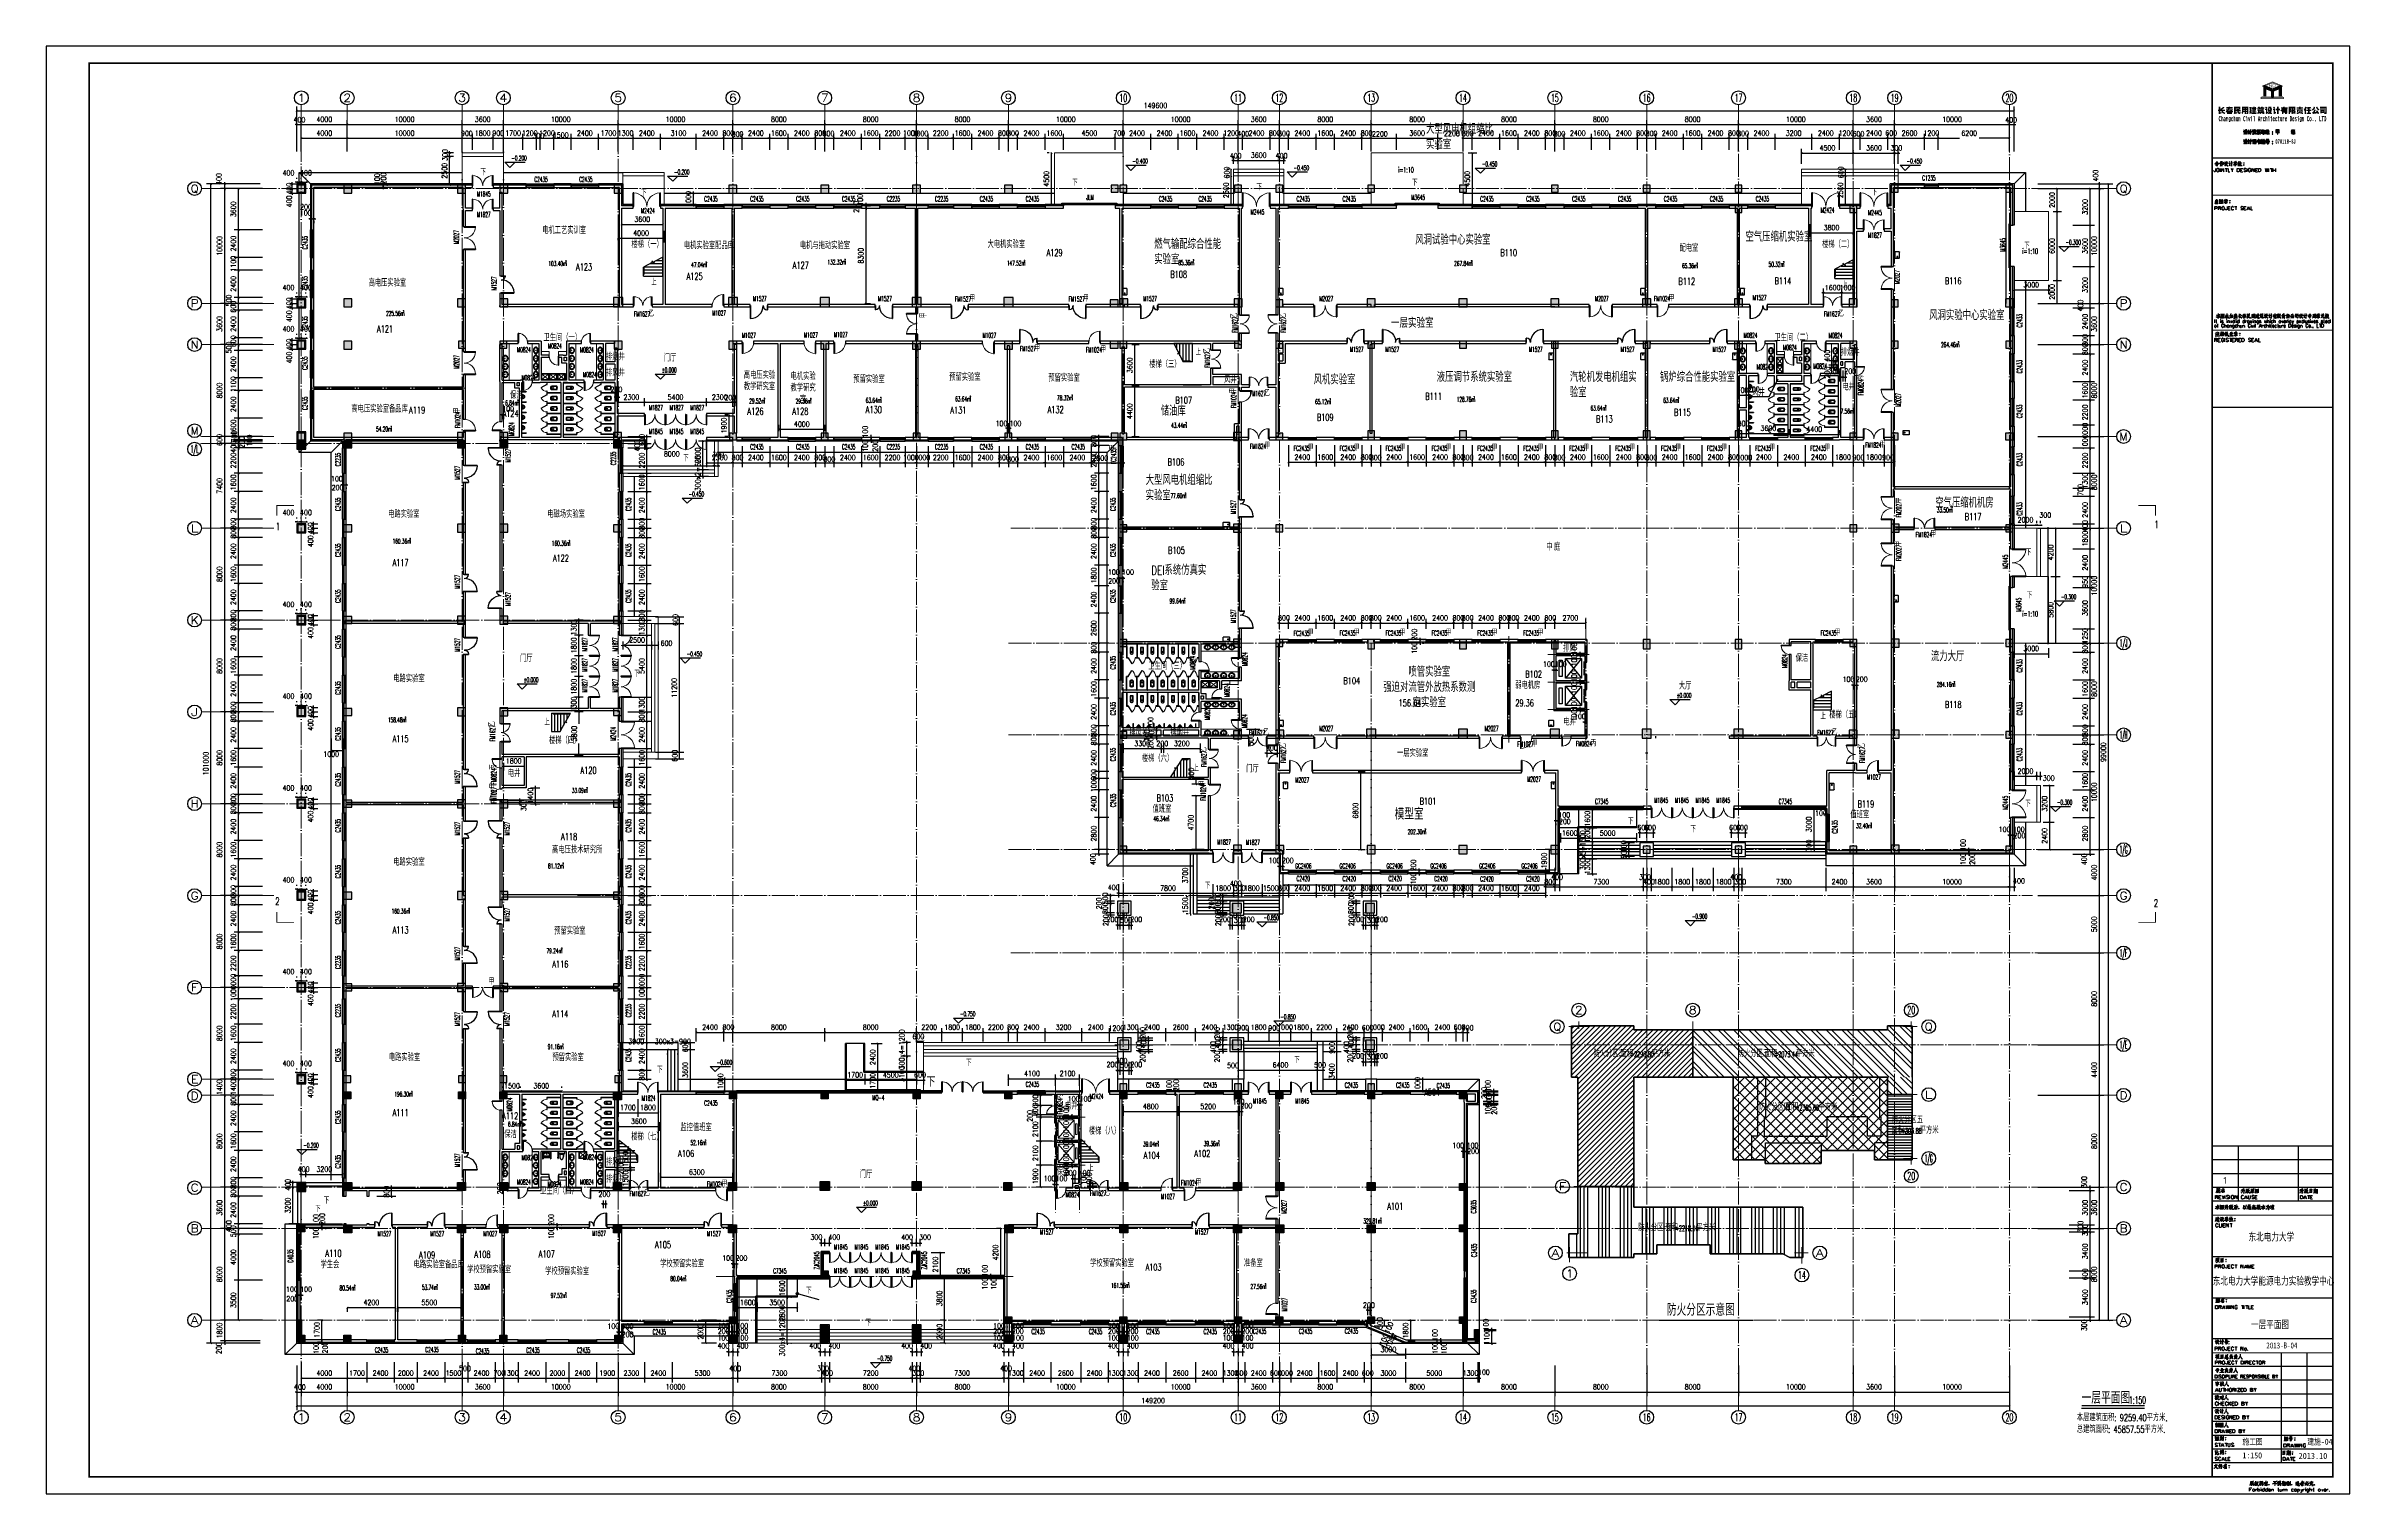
# Model space of a CAD drawing. Extents: x 1417642 to 3570900, y 124798 to 1191112.
# Drawn here: x 1417642 to 1618342, y 635398 to 761548 of the extents above; entities that cross this region are included whole.
import ezdxf
from ezdxf.enums import TextEntityAlignment as Align

# ---------------------------------------------------------------- set-up
doc = ezdxf.new("R2010")
doc.units = 0
doc.header["$LTSCALE"] = 1000
doc.header["$MEASUREMENT"] = 0
doc.linetypes.add('DASH', pattern=[0.35, 0.25, -0.1])
doc.linetypes.add('DOTE', pattern=[2.42, 2, -0.2, 0.02, -0.2])
doc.layers.get('0').update_dxf_attribs({"linetype": 'CONTINUOUS'})
doc.layers.get('Defpoints').update_dxf_attribs({"linetype": 'CONTINUOUS'})
for name, color, linetype in [('_TCH_KEY', 7, 'CONTINUOUS'), ('AXIS', 3, 'CONTINUOUS'), ('AXIS_TEXT', 7, 'CONTINUOUS'), ('colu', 2, 'CONTINUOUS'), ('COLUMN', 9, 'CONTINUOUS'), ('CURTWALL', 132, 'CONTINUOUS'), ('DIM_ELEV', 3, 'CONTINUOUS'), ('DIM_IDEN', 3, 'CONTINUOUS'), ('DIM_SYMB', 3, 'CONTINUOUS'), ('DOTE', 1, 'DOTE'), ('EVTR', 2, 'CONTINUOUS'), ('LATRINE', 6, 'CONTINUOUS'), ('LVTRY', 6, 'CONTINUOUS'), ('PUB_DIM', 3, 'CONTINUOUS'), ('PUB_HATCH', 8, 'CONTINUOUS'), ('PUB_TEXT', 40, 'CONTINUOUS'), ('PUB_TITLE', 4, 'CONTINUOUS'), ('SPACE', 7, 'CONTINUOUS'), ('STAIR', 2, 'CONTINUOUS'), ('SURFACE', 6, 'CONTINUOUS'), ('TEXT', 7, 'CONTINUOUS'), ('tiaozheng', 20, 'CONTINUOUS'), ('WALL', 4, 'CONTINUOUS'), ('WINDOW', 2, 'CONTINUOUS'), ('WINDOW_TEXT', 7, 'CONTINUOUS'), ('图戳', 211, 'CONTINUOUS'), ('填充', 252, 'CONTINUOUS'), ('字体', 60, 'CONTINUOUS'), ('屋面轮廓', 101, 'CONTINUOUS'), ('建筑轮廓', 2, 'CONTINUOUS'), ('柱填充', 8, 'CONTINUOUS'), ('柱填充 @ 1', 8, 'CONTINUOUS'), ('水点', 3, 'CONTINUOUS'), ('立面造型', 40, 'CONTINUOUS'), ('防火分区', 10, 'CONTINUOUS')]:
    doc.layers.add(name, color=color, linetype=linetype)
doc.styles.add('_TCH_AXIS', font='COMPLEX', dxfattribs={"bigfont": 'GBCBIG'})
doc.styles.add('_TCH_DIM', font='ROMANS', dxfattribs={"width": 0.7, "bigfont": 'Z'})
doc.styles.add('_TCH_LABEL', font='COMPLEX', dxfattribs={"bigfont": 'GBCBIG'})
doc.styles.add('_TCH_SPACE', font='ROMANS', dxfattribs={"width": 0.7, "height": 5, "bigfont": 'Z'})
doc.styles.add('_TCH_WINDOW', font='ROMANS.shx', dxfattribs={"width": 0.7, "height": 400, "bigfont": 'Z.shx'})
doc.styles.add('_Z', font='ROMANS', dxfattribs={"width": 0.7, "bigfont": 'Z'})
doc.styles.add('DIM_FONT', font='SIMPLEX.shx', dxfattribs={"width": 0.8})
doc.styles.add('HZSJ', font='')
doc.styles.get("Standard").update_dxf_attribs({"font": 'GBENOR', "bigfont": 'GBCBIG'})
doc.styles.add('Z', font='ROMANS', dxfattribs={"width": 0.7, "bigfont": 'Z'})
doc.styles.get('HZSJ').set_extended_font_data('FangSong_GB2312')
doc.dimstyles.new('DIMN150', dxfattribs={"dimscale": 1.5, "dimtxt": 300, "dimasz": 100, "dimexe": 250, "dimexo": 300, "dimgap": 150, "dimtad": 1, "dimdec": 0, "dimzin": 0, "dimdsep": 46, "dimtxsty": 'DIM_FONT', "dimblk": 'ARCHTICK', "dimcen": 0.09, "dimdle": 1.5, "dimclrt": 7, "dimazin": 2, "dimtfac": 1, "dimtdec": 0, "dimtix": 1, "dimtmove": 2, "dimatfit": 3, "dimldrblk": 'ARCHTICK', "dimfxl": 1, "dimtolj": 1, "dimtzin": 0, "dimarcsym": 0})

# ---------------------------------------------------------------- blocks, each defined once
blk = doc.blocks.new('M_E3')
for p, q in [((-275, -410), (-275, -50)), ((-255, -30), (255, -30)), ((255, -430), (-255, -430)), ((275, -50), (275, -410))]:
    blk.add_line(p, q)
at = {"const_width": 1.5}
for points in [[(-275, 0, 0.4142136), (-305, -30, 0.4142136)], [(305, -30, 0.4142136), (275, 0, 0.4142136)], [(-305, -430, 0.4142136), (-275, -460, 0.4142136)], [(275, -460, 0.4142136), (305, -430, 0.4142136)]]:
    blk.add_lwpolyline(points, format="xyb", dxfattribs=at)
for points in [[(-275, 0), (275, 0)], [(-305, -430), (-305, -30)], [(275, -460), (-275, -460)], [(305, -30), (305, -430)]]:
    blk.add_lwpolyline(points, dxfattribs=at)
for radius in [50, 32.5]:
    blk.add_circle((165, -230), radius)
for centre, start, end in [((-255, -50), 90, 180), ((-255, -410), 180, 270), ((255, -50), 0, 90), ((255, -410), 270, 0)]:
    blk.add_arc(centre, 20, start, end)
at = {"width": 0.8, "flags": 9}
for tag in ['XSIZE', 'YSIZE']:
    blk.add_attdef(tag, (0, 0), '', height=0.5, dxfattribs=at)
blk = doc.blocks.new('A$C7F121633')
at = {"layer": 'LVTRY'}
for p, q in [((0, 527), (0, 667)), ((30, 697), (470, 697)), ((470, 497), (30, 497)), ((80, 497), (80, 267)), ((390, 437), (110, 437)), ((420, 497), (420, 267)), ((500, 667), (500, 527))]:
    blk.add_line(p, q, dxfattribs=at)
for centre, radius, start, end in [((30, 667), 30, 90, 180), ((30, 527), 30, 180, 270), ((477, 284), 398, 157.45048, 216.63814), ((250, 108), 110, 213.45086, 326.54914), ((23, 284), 398, 323.36186, 22.54952), ((470, 667), 30, 0, 90), ((470, 527), 30, 270, 0)]:
    blk.add_arc(centre, radius, start, end, dxfattribs=at)
at = {"layer": 'LVTRY', "style": 'DIM_FONT', "width": 0.8, "flags": 9}
for tag in ['YSIZE', 'XSIZE']:
    blk.add_attdef(tag, (250, 697), '', height=0.5, rotation=180, dxfattribs=at)
blk = doc.blocks.new('_LV1')
for p, q in [((-280, 0), (280, 0)), ((-280, 0), (-280, -361)), ((280, 0), (280, -361)), ((-280, -29), (280, -29)), ((-251, -356), (-251, -214)), ((0, -29), (-90, -29)), ((-90, -29), (90, -29)), ((251, -356), (251, -215))]:
    blk.add_line(p, q)
for centre, radius in [((-139, -69), 15), ((1, -182), 24.9), ((0, -57), 8), ((139, -69), 15)]:
    blk.add_circle(centre, radius)
for centre, radius, start, end in [((-224, -361), 56, 180, 263.48098), ((-223, -214), 28, 133.15434, 180), ((-223, -356), 28, 180, 263.49841), ((0, -452), 354, 46.75809, 133.15434), ((0, 1600), 2029, 263.48098, 276.51902), ((0, 1600), 1997, 263.49841, 276.51223), ((223, -356), 28, 276.51223, 0), ((224, -361), 56, 276.51902, 0), ((223, -215), 28, 0, 46.75809)]:
    blk.add_arc(centre, radius, start, end)
blk = doc.blocks.new('1')
at = {"layer": '柱填充 @ 1', "ltscale": 1000}
for points in [[(1407798, 706934), (1408398, 706934), (1408398, 706334), (1407798, 706334)], [(1417798, 706934), (1418398, 706934), (1418398, 706334), (1417798, 706334)], [(1421398, 706934), (1421998, 706934), (1421998, 706334), (1421398, 706334)], [(1431298, 706934), (1431998, 706934), (1431998, 706234), (1431298, 706234)], [(1441398, 706934), (1441998, 706934), (1441998, 706334), (1441398, 706334)], [(1449398, 706934), (1449998, 706934), (1449998, 706334), (1449398, 706334)], [(1457398, 706934), (1457998, 706934), (1457998, 706334), (1457398, 706334)], [(1465398, 706934), (1465998, 706934), (1465998, 706334), (1465398, 706334)], [(1475398, 706934), (1475998, 706934), (1475998, 706334), (1475398, 706334)], [(1485398, 706934), (1485998, 706934), (1485998, 706334), (1485398, 706334)], [(1488998, 706934), (1489598, 706934), (1489598, 706334), (1488998, 706334)], [(1496998, 706934), (1497598, 706934), (1497598, 706334), (1496998, 706334)], [(1504998, 706934), (1505598, 706934), (1505598, 706334), (1504998, 706334)], [(1407798, 699034), (1408498, 699034), (1408498, 698334), (1407798, 698334)], [(1417698, 699034), (1418398, 699034), (1418398, 698334), (1417698, 698334)], [(1421398, 699034), (1422098, 699034), (1422098, 698334), (1421398, 698334)], [(1431298, 699034), (1431998, 699034), (1431998, 698334), (1431298, 698334)], [(1441298, 699034), (1441998, 699034), (1441998, 698334), (1441298, 698334)], [(1449298, 699134), (1450098, 699134), (1450098, 698334), (1449298, 698334)], [(1457298, 699134), (1458098, 699134), (1458098, 698334), (1457298, 698334)], [(1465298, 699034), (1465998, 699034), (1465998, 698334), (1465298, 698334)], [(1475398, 699034), (1476098, 699034), (1476098, 698334), (1475398, 698334)], [(1485298, 699034), (1485998, 699034), (1485998, 698334), (1485298, 698334)], [(1488998, 699034), (1489698, 699034), (1489698, 698334), (1488998, 698334)], [(1496948, 699034), (1497648, 699034), (1497648, 698334), (1496948, 698334)], [(1504998, 698934), (1505598, 698934), (1505598, 698334), (1504998, 698334)], [(1403798, 695334), (1404398, 695334), (1404398, 694734), (1403798, 694734)], [(1407798, 695334), (1408498, 695334), (1408498, 694634), (1407798, 694634)], [(1417698, 695334), (1418398, 695334), (1418398, 694634), (1417698, 694634)], [(1421398, 695334), (1422098, 695334), (1422098, 694634), (1421398, 694634)], [(1431298, 695334), (1431998, 695334), (1431998, 694634), (1431298, 694634)], [(1441298, 695334), (1441998, 695334), (1441998, 694634), (1441298, 694634)], [(1465398, 695334), (1466098, 695334), (1466098, 694634), (1465398, 694634)], [(1475398, 695334), (1476098, 695334), (1476098, 694634), (1475398, 694634)], [(1485298, 695334), (1485998, 695334), (1485998, 694634), (1485298, 694634)], [(1488998, 695334), (1489698, 695334), (1489698, 694634), (1488998, 694634)], [(1496948, 695334), (1497648, 695334), (1497648, 694634), (1496948, 694634)], [(1504998, 695334), (1505598, 695334), (1505598, 694734), (1504998, 694734)], [(1449398, 691334), (1449998, 691334), (1449998, 690734), (1449398, 690734)], [(1457398, 691334), (1457998, 691334), (1457998, 690734), (1457398, 690734)], [(1441398, 687334), (1441998, 687334), (1441998, 686734), (1441398, 686734)], [(1449398, 686534), (1449998, 686534), (1449998, 685134), (1449398, 685134)], [(1457398, 686534), (1457998, 686534), (1457998, 685134), (1457398, 685134)], [(1465398, 687334), (1465998, 687334), (1465998, 686734), (1465398, 686734)], [(1475398, 687334), (1475998, 687334), (1475998, 686734), (1475398, 686734)], [(1485398, 687334), (1485998, 687334), (1485998, 686734), (1485398, 686734)], [(1488998, 687334), (1489598, 687334), (1489598, 686734), (1488998, 686734)], [(1496998, 687334), (1497598, 687334), (1497598, 686734), (1496998, 686734)], [(1504998, 687334), (1505598, 687334), (1505598, 686734), (1504998, 686734)], [(1403798, 685734), (1404398, 685734), (1404398, 685134), (1403798, 685134)], [(1407798, 685734), (1408398, 685734), (1408398, 685134), (1407798, 685134)], [(1417798, 685734), (1418398, 685734), (1418398, 685134), (1417798, 685134)], [(1421398, 685734), (1421998, 685734), (1421998, 685134), (1421398, 685134)], [(1431398, 685734), (1431998, 685734), (1431998, 685134), (1431398, 685134)]]:
    blk.add_hatch(color=256, dxfattribs=at).paths.add_polyline_path(points)
h = blk.add_hatch(color=256, dxfattribs=at)
h.paths.add_polyline_path([(1404098, 687034), (1403798, 687034), (1403798, 685734), (1404098, 685734)])
h.paths.add_polyline_path([(1404148, 687034), (1404098, 687034), (1404098, 685734), (1404148, 685734)])
h = blk.add_hatch(color=256, dxfattribs=at)
h.paths.add_polyline_path([(1505598, 686734), (1505298, 686734), (1505298, 685434), (1505598, 685434)])
h.paths.add_polyline_path([(1505298, 686734), (1505248, 686734), (1505248, 685434), (1505298, 685434)])
h.paths.add_polyline_path([(1505598, 685434), (1505298, 685434), (1505298, 685134), (1505598, 685134)])
h.paths.add_polyline_path([(1505298, 685434), (1505248, 685434), (1505248, 685134), (1505298, 685134)])
at = {"layer": 'colu', "ltscale": 1000}
for p, q in [((1403798, 685734), (1403798, 687034)), ((1404148, 687034), (1403798, 687034)), ((1404148, 685734), (1404148, 687034)), ((1505248, 686734), (1505248, 685134)), ((1505598, 686734), (1505598, 685134)), ((1505598, 685134), (1505248, 685134))]:
    blk.add_line(p, q, dxfattribs=at)
for points in [[(1407798, 706934), (1408398, 706934), (1408398, 706334), (1407798, 706334)], [(1417798, 706934), (1418398, 706934), (1418398, 706334), (1417798, 706334)], [(1421398, 706934), (1421998, 706934), (1421998, 706334), (1421398, 706334)], [(1431298, 706934), (1431998, 706934), (1431998, 706234), (1431298, 706234)], [(1441398, 706934), (1441998, 706934), (1441998, 706334), (1441398, 706334)], [(1449398, 706934), (1449998, 706934), (1449998, 706334), (1449398, 706334)], [(1457398, 706934), (1457998, 706934), (1457998, 706334), (1457398, 706334)], [(1465398, 706934), (1465998, 706934), (1465998, 706334), (1465398, 706334)], [(1475398, 706934), (1475998, 706934), (1475998, 706334), (1475398, 706334)], [(1485398, 706934), (1485998, 706934), (1485998, 706334), (1485398, 706334)], [(1488998, 706934), (1489598, 706934), (1489598, 706334), (1488998, 706334)], [(1496998, 706934), (1497598, 706934), (1497598, 706334), (1496998, 706334)], [(1504998, 706934), (1505598, 706934), (1505598, 706334), (1504998, 706334)], [(1403798, 698934), (1404398, 698934), (1404398, 698334), (1403798, 698334)], [(1407798, 699034), (1408498, 699034), (1408498, 698334), (1407798, 698334)], [(1417698, 699034), (1418398, 699034), (1418398, 698334), (1417698, 698334)], [(1421398, 699034), (1422098, 699034), (1422098, 698334), (1421398, 698334)], [(1431298, 699034), (1431998, 699034), (1431998, 698334), (1431298, 698334)], [(1441298, 699034), (1441998, 699034), (1441998, 698334), (1441298, 698334)], [(1449298, 699134), (1450098, 699134), (1450098, 698334), (1449298, 698334)], [(1457298, 699134), (1458098, 699134), (1458098, 698334), (1457298, 698334)], [(1465298, 699034), (1465998, 699034), (1465998, 698334), (1465298, 698334)], [(1475398, 699034), (1476098, 699034), (1476098, 698334), (1475398, 698334)], [(1485298, 699034), (1485998, 699034), (1485998, 698334), (1485298, 698334)], [(1488998, 699034), (1489698, 699034), (1489698, 698334), (1488998, 698334)], [(1496948, 699034), (1497648, 699034), (1497648, 698334), (1496948, 698334)], [(1504998, 698934), (1505598, 698934), (1505598, 698334), (1504998, 698334)], [(1403798, 695334), (1404398, 695334), (1404398, 694734), (1403798, 694734)], [(1407798, 695334), (1408498, 695334), (1408498, 694634), (1407798, 694634)], [(1417698, 695334), (1418398, 695334), (1418398, 694634), (1417698, 694634)], [(1421398, 695334), (1422098, 695334), (1422098, 694634), (1421398, 694634)], [(1431298, 695334), (1431998, 695334), (1431998, 694634), (1431298, 694634)], [(1441298, 695334), (1441998, 695334), (1441998, 694634), (1441298, 694634)], [(1465398, 695334), (1466098, 695334), (1466098, 694634), (1465398, 694634)], [(1475398, 695334), (1476098, 695334), (1476098, 694634), (1475398, 694634)], [(1485298, 695334), (1485998, 695334), (1485998, 694634), (1485298, 694634)], [(1488998, 695334), (1489698, 695334), (1489698, 694634), (1488998, 694634)], [(1496948, 695334), (1497648, 695334), (1497648, 694634), (1496948, 694634)], [(1504998, 695334), (1505598, 695334), (1505598, 694734), (1504998, 694734)], [(1449398, 691334), (1449998, 691334), (1449998, 690734), (1449398, 690734)], [(1457398, 691334), (1457998, 691334), (1457998, 690734), (1457398, 690734)], [(1441398, 687334), (1441998, 687334), (1441998, 686734), (1441398, 686734)], [(1449398, 686534), (1449998, 686534), (1449998, 685134), (1449398, 685134)], [(1457398, 686534), (1457998, 686534), (1457998, 685134), (1457398, 685134)], [(1465398, 687334), (1465998, 687334), (1465998, 686734), (1465398, 686734)], [(1475398, 687334), (1475998, 687334), (1475998, 686734), (1475398, 686734)], [(1485398, 687334), (1485998, 687334), (1485998, 686734), (1485398, 686734)], [(1488998, 687334), (1489598, 687334), (1489598, 686734), (1488998, 686734)], [(1496998, 687334), (1497598, 687334), (1497598, 686734), (1496998, 686734)], [(1504998, 687334), (1505598, 687334), (1505598, 686734), (1504998, 686734)], [(1403798, 685734), (1404398, 685734), (1404398, 685134), (1403798, 685134)], [(1407798, 685734), (1408398, 685734), (1408398, 685134), (1407798, 685134)], [(1417798, 685734), (1418398, 685734), (1418398, 685134), (1417798, 685134)], [(1421398, 685734), (1421998, 685734), (1421998, 685134), (1421398, 685134)], [(1431398, 685734), (1431998, 685734), (1431998, 685134), (1431398, 685134)]]:
    blk.add_lwpolyline(points, close=True, dxfattribs=at)
blk = doc.blocks.new('e')
at = {"layer": '柱填充'}
h = blk.add_hatch(color=256, dxfattribs=at)
h.paths.add_polyline_path([(1540396, 673470), (1540396, 674070), (1539796, 674070), (1539796, 673470)])
h.paths.add_polyline_path([(1540396, 663470), (1540396, 664070), (1539796, 664070), (1539796, 663470)])
h.paths.add_polyline_path([(1540396, 659870), (1540396, 660470), (1539796, 660470), (1539796, 659870)])
h.paths.add_polyline_path([(1540396, 651870), (1540396, 652470), (1539796, 652470), (1539796, 651870)])
h.paths.add_polyline_path([(1540396, 643870), (1540396, 644470), (1539796, 644470), (1539796, 643870)])
h.paths.add_polyline_path([(1540396, 635870), (1540396, 636470), (1539796, 636470), (1539796, 635870)])
h.paths.add_polyline_path([(1540396, 627870), (1540396, 628470), (1539796, 628470), (1539796, 627870)])
h.paths.add_polyline_path([(1540396, 619870), (1540396, 620470), (1539796, 620470), (1539796, 619870)])
h.paths.add_polyline_path([(1540396, 611870), (1540396, 612470), (1539796, 612470), (1539796, 611870)])
h.paths.add_polyline_path([(1540396, 603870), (1540396, 604470), (1539796, 604470), (1539796, 603870)])
h.paths.add_polyline_path([(1540396, 595870), (1540396, 596470), (1539796, 596470), (1539796, 595870)])
h.paths.add_polyline_path([(1611246, 673470), (1611246, 674070), (1610646, 674070), (1610646, 673470)])
h.paths.add_polyline_path([(1602046, 673370), (1602046, 674070), (1601346, 674070), (1601346, 673370)])
h.paths.add_polyline_path([(1594046, 673370), (1594046, 674070), (1593346, 674070), (1593346, 673370)])
h.paths.add_polyline_path([(1586046, 673370), (1586046, 674070), (1585346, 674070), (1585346, 673370)])
h.paths.add_polyline_path([(1578046, 673370), (1578046, 674070), (1577346, 674070), (1577346, 673370)])
h.paths.add_polyline_path([(1568046, 673370), (1568046, 674070), (1567346, 674070), (1567346, 673370)])
h.paths.add_polyline_path([(1558096, 673370), (1558096, 674070), (1557396, 674070), (1557396, 673370)])
h.paths.add_polyline_path([(1554396, 673370), (1554396, 674070), (1553696, 674070), (1553696, 673370)])
h.paths.add_polyline_path([(1544496, 673370), (1544496, 674070), (1543796, 674070), (1543796, 673370)])
h.paths.add_polyline_path([(1611246, 664070), (1610546, 664070), (1610546, 663470), (1611246, 663470)])
h.paths.add_polyline_path([(1602096, 663470), (1602096, 664270), (1601296, 664270), (1601296, 663470)])
h.paths.add_polyline_path([(1594096, 663470), (1594096, 664270), (1593296, 664270), (1593296, 663470)])
h.paths.add_polyline_path([(1586096, 663470), (1586096, 664270), (1585296, 664270), (1585296, 663470)])
h.paths.add_polyline_path([(1578096, 663470), (1578096, 664270), (1577296, 664270), (1577296, 663470)])
h.paths.add_polyline_path([(1568096, 663470), (1568096, 664270), (1567296, 664270), (1567296, 663470)])
h.paths.add_polyline_path([(1558096, 663470), (1558096, 664170), (1557396, 664170), (1557396, 663470)])
h.paths.add_polyline_path([(1554396, 663470), (1554396, 664170), (1553696, 664170), (1553696, 663470)])
h.paths.add_polyline_path([(1544496, 663470), (1544496, 664170), (1543796, 664170), (1543796, 663470)])
h.paths.add_polyline_path([(1611246, 660470), (1610546, 660470), (1610546, 659870), (1611246, 659870)])
h.paths.add_polyline_path([(1602046, 659770), (1602046, 660470), (1601346, 660470), (1601346, 659770)])
h.paths.add_polyline_path([(1594046, 659770), (1594046, 660470), (1593346, 660470), (1593346, 659770)])
h.paths.add_polyline_path([(1586046, 659770), (1586046, 660470), (1585346, 660470), (1585346, 659770)])
h.paths.add_polyline_path([(1578046, 659770), (1578046, 660470), (1577346, 660470), (1577346, 659770)])
h.paths.add_polyline_path([(1568046, 659770), (1568046, 660470), (1567346, 660470), (1567346, 659770)])
h.paths.add_polyline_path([(1557996, 659870), (1557996, 660470), (1557396, 660470), (1557396, 659870)])
h.paths.add_polyline_path([(1554396, 659870), (1554396, 660470), (1553796, 660470), (1553796, 659870)])
h.paths.add_polyline_path([(1544496, 659770), (1544496, 660470), (1543796, 660470), (1543796, 659770)])
h.paths.add_polyline_path([(1611246, 651870), (1611246, 652470), (1610646, 652470), (1610646, 651870)])
h.paths.add_polyline_path([(1601996, 651870), (1601996, 652470), (1601396, 652470), (1601396, 651870)])
h.paths.add_polyline_path([(1593996, 651870), (1593996, 652470), (1593396, 652470), (1593396, 651870)])
h.paths.add_polyline_path([(1585996, 651870), (1585996, 652470), (1585396, 652470), (1585396, 651870)])
h.paths.add_polyline_path([(1577996, 651870), (1577996, 652470), (1577396, 652470), (1577396, 651870)])
h.paths.add_polyline_path([(1567996, 651820), (1567996, 652520), (1567296, 652520), (1567296, 651820)])
h.paths.add_polyline_path([(1558096, 651820), (1558096, 652520), (1557396, 652520), (1557396, 651820)])
h.paths.add_polyline_path([(1554396, 651820), (1554396, 652520), (1553696, 652520), (1553696, 651820)])
h.paths.add_polyline_path([(1544496, 652470), (1543796, 652470), (1543796, 651870), (1544496, 651870)])
h.paths.add_polyline_path([(1567996, 644470), (1567296, 644470), (1567296, 643870), (1567996, 643870)])
h.paths.add_polyline_path([(1558096, 643820), (1558096, 644520), (1557396, 644520), (1557396, 643820)])
h.paths.add_polyline_path([(1554396, 643820), (1554396, 644520), (1553696, 644520), (1553696, 643820)])
h.paths.add_polyline_path([(1544496, 644470), (1543796, 644470), (1543796, 643870), (1544496, 643870)])
h.paths.add_polyline_path([(1567996, 636470), (1567296, 636470), (1567296, 635870), (1567996, 635870)])
h.paths.add_polyline_path([(1558096, 635820), (1558096, 636520), (1557396, 636520), (1557396, 635820)])
h.paths.add_polyline_path([(1554396, 635820), (1554396, 636520), (1553696, 636520), (1553696, 635820)])
h.paths.add_polyline_path([(1544496, 636470), (1543796, 636470), (1543796, 635870), (1544496, 635870)])
h.paths.add_polyline_path([(1567996, 628470), (1567296, 628470), (1567296, 627870), (1567996, 627870)])
h.paths.add_polyline_path([(1558096, 627820), (1558096, 628520), (1557396, 628520), (1557396, 627820)])
h.paths.add_polyline_path([(1554396, 627820), (1554396, 628520), (1553696, 628520), (1553696, 627820)])
h.paths.add_polyline_path([(1544496, 628470), (1543796, 628470), (1543796, 627870), (1544496, 627870)])
h.paths.add_polyline_path([(1567996, 620470), (1567296, 620470), (1567296, 619870), (1567996, 619870)])
h.paths.add_polyline_path([(1558096, 619820), (1558096, 620520), (1557396, 620520), (1557396, 619820)])
h.paths.add_polyline_path([(1554396, 619820), (1554396, 620520), (1553696, 620520), (1553696, 619820)])
h.paths.add_polyline_path([(1544496, 620470), (1543796, 620470), (1543796, 619870), (1544496, 619870)])
h.paths.add_polyline_path([(1567996, 612470), (1567296, 612470), (1567296, 611870), (1567996, 611870)])
h.paths.add_polyline_path([(1558096, 611820), (1558096, 612520), (1557396, 612520), (1557396, 611820)])
h.paths.add_polyline_path([(1554396, 611820), (1554396, 612520), (1553696, 612520), (1553696, 611820)])
h.paths.add_polyline_path([(1544496, 612470), (1543796, 612470), (1543796, 611870), (1544496, 611870)])
h.paths.add_polyline_path([(1567996, 604470), (1567296, 604470), (1567296, 603870), (1567996, 603870)])
h.paths.add_polyline_path([(1558096, 603820), (1558096, 604520), (1557396, 604520), (1557396, 603820)])
h.paths.add_polyline_path([(1554396, 603820), (1554396, 604520), (1553696, 604520), (1553696, 603820)])
h.paths.add_polyline_path([(1544496, 604470), (1543796, 604470), (1543796, 603870), (1544496, 603870)])
h.paths.add_polyline_path([(1567996, 595870), (1567996, 596470), (1567396, 596470), (1567396, 595870)])
h.paths.add_polyline_path([(1557996, 595870), (1557996, 596470), (1557396, 596470), (1557396, 595870)])
h.paths.add_polyline_path([(1554396, 595870), (1554396, 596470), (1553796, 596470), (1553796, 595870)])
h.paths.add_polyline_path([(1544396, 595870), (1544396, 596470), (1543796, 596470), (1543796, 595870)])
at = {"layer": 'colu'}
for points in [[(1540396, 673470), (1540396, 674070), (1539796, 674070), (1539796, 673470)], [(1544496, 673370), (1544496, 674070), (1543796, 674070), (1543796, 673370)], [(1554396, 673370), (1554396, 674070), (1553696, 674070), (1553696, 673370)], [(1558096, 673370), (1558096, 674070), (1557396, 674070), (1557396, 673370)], [(1568046, 673370), (1568046, 674070), (1567346, 674070), (1567346, 673370)], [(1578046, 673370), (1578046, 674070), (1577346, 674070), (1577346, 673370)], [(1586046, 673370), (1586046, 674070), (1585346, 674070), (1585346, 673370)], [(1594046, 673370), (1594046, 674070), (1593346, 674070), (1593346, 673370)], [(1602046, 673370), (1602046, 674070), (1601346, 674070), (1601346, 673370)], [(1611246, 673470), (1611246, 674070), (1610646, 674070), (1610646, 673470)], [(1540396, 663470), (1540396, 664070), (1539796, 664070), (1539796, 663470)], [(1544496, 663470), (1544496, 664170), (1543796, 664170), (1543796, 663470)], [(1554396, 663470), (1554396, 664170), (1553696, 664170), (1553696, 663470)], [(1558096, 663470), (1558096, 664170), (1557396, 664170), (1557396, 663470)], [(1568096, 663470), (1568096, 664270), (1567296, 664270), (1567296, 663470)], [(1578096, 663470), (1578096, 664270), (1577296, 664270), (1577296, 663470)], [(1586096, 663470), (1586096, 664270), (1585296, 664270), (1585296, 663470)], [(1594096, 663470), (1594096, 664270), (1593296, 664270), (1593296, 663470)], [(1602096, 663470), (1602096, 664270), (1601296, 664270), (1601296, 663470)], [(1611246, 664070), (1610546, 664070), (1610546, 663470), (1611246, 663470)], [(1540396, 659870), (1540396, 660470), (1539796, 660470), (1539796, 659870)], [(1544496, 659770), (1544496, 660470), (1543796, 660470), (1543796, 659770)], [(1554396, 659870), (1554396, 660470), (1553796, 660470), (1553796, 659870)], [(1557996, 659870), (1557996, 660470), (1557396, 660470), (1557396, 659870)], [(1568046, 659770), (1568046, 660470), (1567346, 660470), (1567346, 659770)], [(1578046, 659770), (1578046, 660470), (1577346, 660470), (1577346, 659770)], [(1586046, 659770), (1586046, 660470), (1585346, 660470), (1585346, 659770)], [(1594046, 659770), (1594046, 660470), (1593346, 660470), (1593346, 659770)], [(1602046, 659770), (1602046, 660470), (1601346, 660470), (1601346, 659770)], [(1611246, 660470), (1610546, 660470), (1610546, 659870), (1611246, 659870)], [(1540396, 651870), (1540396, 652470), (1539796, 652470), (1539796, 651870)], [(1544496, 652470), (1543796, 652470), (1543796, 651870), (1544496, 651870)], [(1554396, 651820), (1554396, 652520), (1553696, 652520), (1553696, 651820)], [(1558096, 651820), (1558096, 652520), (1557396, 652520), (1557396, 651820)], [(1567996, 651820), (1567996, 652520), (1567296, 652520), (1567296, 651820)], [(1577996, 651870), (1577996, 652470), (1577396, 652470), (1577396, 651870)], [(1585996, 651870), (1585996, 652470), (1585396, 652470), (1585396, 651870)], [(1593996, 651870), (1593996, 652470), (1593396, 652470), (1593396, 651870)], [(1601996, 651870), (1601996, 652470), (1601396, 652470), (1601396, 651870)], [(1611246, 651870), (1611246, 652470), (1610646, 652470), (1610646, 651870)], [(1540396, 643870), (1540396, 644470), (1539796, 644470), (1539796, 643870)], [(1544496, 644470), (1543796, 644470), (1543796, 643870), (1544496, 643870)], [(1554396, 643820), (1554396, 644520), (1553696, 644520), (1553696, 643820)], [(1558096, 643820), (1558096, 644520), (1557396, 644520), (1557396, 643820)], [(1567996, 644470), (1567296, 644470), (1567296, 643870), (1567996, 643870)], [(1540396, 635870), (1540396, 636470), (1539796, 636470), (1539796, 635870)], [(1544496, 636470), (1543796, 636470), (1543796, 635870), (1544496, 635870)], [(1554396, 635820), (1554396, 636520), (1553696, 636520), (1553696, 635820)], [(1558096, 635820), (1558096, 636520), (1557396, 636520), (1557396, 635820)], [(1567996, 636470), (1567296, 636470), (1567296, 635870), (1567996, 635870)], [(1540396, 627870), (1540396, 628470), (1539796, 628470), (1539796, 627870)], [(1544496, 628470), (1543796, 628470), (1543796, 627870), (1544496, 627870)], [(1554396, 627820), (1554396, 628520), (1553696, 628520), (1553696, 627820)], [(1558096, 627820), (1558096, 628520), (1557396, 628520), (1557396, 627820)], [(1567996, 628470), (1567296, 628470), (1567296, 627870), (1567996, 627870)], [(1540396, 619870), (1540396, 620470), (1539796, 620470), (1539796, 619870)], [(1544496, 620470), (1543796, 620470), (1543796, 619870), (1544496, 619870)], [(1554396, 619820), (1554396, 620520), (1553696, 620520), (1553696, 619820)], [(1558096, 619820), (1558096, 620520), (1557396, 620520), (1557396, 619820)], [(1567996, 620470), (1567296, 620470), (1567296, 619870), (1567996, 619870)], [(1540396, 611870), (1540396, 612470), (1539796, 612470), (1539796, 611870)], [(1544496, 612470), (1543796, 612470), (1543796, 611870), (1544496, 611870)], [(1554396, 611820), (1554396, 612520), (1553696, 612520), (1553696, 611820)], [(1558096, 611820), (1558096, 612520), (1557396, 612520), (1557396, 611820)], [(1567996, 612470), (1567296, 612470), (1567296, 611870), (1567996, 611870)], [(1540396, 603870), (1540396, 604470), (1539796, 604470), (1539796, 603870)], [(1544496, 604470), (1543796, 604470), (1543796, 603870), (1544496, 603870)], [(1554396, 603820), (1554396, 604520), (1553696, 604520), (1553696, 603820)], [(1558096, 603820), (1558096, 604520), (1557396, 604520), (1557396, 603820)], [(1567996, 604470), (1567296, 604470), (1567296, 603870), (1567996, 603870)], [(1540396, 595870), (1540396, 596470), (1539796, 596470), (1539796, 595870)], [(1544396, 595870), (1544396, 596470), (1543796, 596470), (1543796, 595870)], [(1554396, 595870), (1554396, 596470), (1553796, 596470), (1553796, 595870)], [(1557996, 595870), (1557996, 596470), (1557396, 596470), (1557396, 595870)], [(1567996, 595870), (1567996, 596470), (1567396, 596470), (1567396, 595870)]]:
    blk.add_lwpolyline(points, close=True, dxfattribs=at)
blk = doc.blocks.new('678')
at = {"layer": '柱填充'}
h = blk.add_hatch(color=256, dxfattribs=at)
h.paths.add_polyline_path([(1591630, 863580), (1591630, 864280), (1590930, 864280), (1590930, 863580)])
h.paths.add_polyline_path([(1591630, 871580), (1591630, 872280), (1590930, 872280), (1590930, 871580)])
h.paths.add_polyline_path([(1635280, 879530), (1635280, 880230), (1634580, 880230), (1634580, 879530)])
h.paths.add_polyline_path([(1658830, 893230), (1658830, 893830), (1658230, 893830), (1658230, 893230)])
h.paths.add_polyline_path([(1658880, 883230), (1658880, 883930), (1658180, 883930), (1658180, 883230)])
h.paths.add_polyline_path([(1658830, 879630), (1658830, 880230), (1658230, 880230), (1658230, 879630)])
h.paths.add_polyline_path([(1658880, 872230), (1658180, 872230), (1658180, 871630), (1658880, 871630)])
h.paths.add_polyline_path([(1658830, 863630), (1658830, 864230), (1658230, 864230), (1658230, 863630)])
h.paths.add_polyline_path([(1658830, 853630), (1658830, 854230), (1658230, 854230), (1658230, 853630)])
h.paths.add_polyline_path([(1658830, 845630), (1658830, 846230), (1658230, 846230), (1658230, 845630)])
h.paths.add_polyline_path([(1658830, 835630), (1658830, 836230), (1658230, 836230), (1658230, 835630)])
h.paths.add_polyline_path([(1648830, 893230), (1648830, 893830), (1648230, 893830), (1648230, 893230)])
h.paths.add_polyline_path([(1648830, 883230), (1648830, 883830), (1648230, 883830), (1648230, 883230)])
h.paths.add_polyline_path([(1648830, 879630), (1648830, 880230), (1648230, 880230), (1648230, 879630)])
h.paths.add_polyline_path([(1648830, 871630), (1648830, 872230), (1648230, 872230), (1648230, 871630)])
h.paths.add_polyline_path([(1648930, 863580), (1648930, 864280), (1648230, 864280), (1648230, 863580)])
h.paths.add_polyline_path([(1648930, 853580), (1648930, 854280), (1648230, 854280), (1648230, 853580)])
h.paths.add_polyline_path([(1648930, 845630), (1648930, 846330), (1648230, 846330), (1648230, 845630)])
h.paths.add_polyline_path([(1648930, 835630), (1648930, 836330), (1648230, 836330), (1648230, 835630)])
h.paths.add_polyline_path([(1645230, 891430), (1645230, 892030), (1644630, 892030), (1644630, 891430)])
h.paths.add_polyline_path([(1645280, 883230), (1645280, 883930), (1644580, 883930), (1644580, 883230)])
h.paths.add_polyline_path([(1645230, 879630), (1645230, 880230), (1644630, 880230), (1644630, 879630)])
h.paths.add_polyline_path([(1645230, 871630), (1645230, 872230), (1644630, 872230), (1644630, 871630)])
h.paths.add_polyline_path([(1645230, 863630), (1645230, 864230), (1644630, 864230), (1644630, 863630)])
h.paths.add_polyline_path([(1645230, 853630), (1645230, 854230), (1644630, 854230), (1644630, 853630)])
h.paths.add_polyline_path([(1645280, 845630), (1645280, 846330), (1644580, 846330), (1644580, 845630)])
h.paths.add_polyline_path([(1645230, 835630), (1645230, 836230), (1644630, 836230), (1644630, 835630)])
h.paths.add_polyline_path([(1635230, 893230), (1635230, 893830), (1634630, 893830), (1634630, 893230)])
h.paths.add_polyline_path([(1635230, 891430), (1635230, 892030), (1634630, 892030), (1634630, 891430)])
h.paths.add_polyline_path([(1635280, 883230), (1635280, 883930), (1634580, 883930), (1634580, 883230)])
h.paths.add_polyline_path([(1635230, 871630), (1635230, 872430), (1634630, 872430), (1634630, 871630)])
h.paths.add_polyline_path([(1635230, 853430), (1635230, 854230), (1634630, 854230), (1634630, 853430)])
h.paths.add_polyline_path([(1635330, 845630), (1635330, 846430), (1634530, 846430), (1634530, 845630)])
h.paths.add_polyline_path([(1635230, 835630), (1635230, 836230), (1634630, 836230), (1634630, 835630)])
h.paths.add_polyline_path([(1627230, 893230), (1627230, 893830), (1626630, 893830), (1626630, 893230)])
h.paths.add_polyline_path([(1627280, 883230), (1627280, 883930), (1626580, 883930), (1626580, 883230)])
h.paths.add_polyline_path([(1627230, 879630), (1627230, 880230), (1626630, 880230), (1626630, 879630)])
h.paths.add_polyline_path([(1627230, 871630), (1627230, 872430), (1626630, 872430), (1626630, 871630)])
h.paths.add_polyline_path([(1627230, 853430), (1627230, 854230), (1626630, 854230), (1626630, 853430)])
h.paths.add_polyline_path([(1627330, 845630), (1627330, 846430), (1626530, 846430), (1626530, 845630)])
h.paths.add_polyline_path([(1627230, 835630), (1627230, 836230), (1626630, 836230), (1626630, 835630)])
h.paths.add_polyline_path([(1619230, 893230), (1619230, 893830), (1618630, 893830), (1618630, 893230)])
h.paths.add_polyline_path([(1619280, 883230), (1619280, 883930), (1618580, 883930), (1618580, 883230)])
h.paths.add_polyline_path([(1619230, 879630), (1619230, 880230), (1618630, 880230), (1618630, 879630)])
h.paths.add_polyline_path([(1619230, 871630), (1619230, 872430), (1618630, 872430), (1618630, 871630)])
h.paths.add_polyline_path([(1619230, 853430), (1619230, 854230), (1618630, 854230), (1618630, 853430)])
h.paths.add_polyline_path([(1619330, 845630), (1619330, 846430), (1618530, 846430), (1618530, 845630)])
h.paths.add_polyline_path([(1619280, 835580), (1619280, 836280), (1618580, 836280), (1618580, 835580)])
h.paths.add_polyline_path([(1611230, 893230), (1611230, 893830), (1610630, 893830), (1610630, 893230)])
h.paths.add_polyline_path([(1611280, 883230), (1611280, 883930), (1610580, 883930), (1610580, 883230)])
h.paths.add_polyline_path([(1611230, 879630), (1611230, 880230), (1610630, 880230), (1610630, 879630)])
h.paths.add_polyline_path([(1611230, 871630), (1611230, 872430), (1610630, 872430), (1610630, 871630)])
h.paths.add_polyline_path([(1611230, 853430), (1611230, 854230), (1610630, 854230), (1610630, 853430)])
h.paths.add_polyline_path([(1611330, 845630), (1611330, 846430), (1610530, 846430), (1610530, 845630)])
h.paths.add_polyline_path([(1611280, 835580), (1611280, 836280), (1610580, 836280), (1610580, 835580)])
h.paths.add_polyline_path([(1603230, 893230), (1603230, 893830), (1602630, 893830), (1602630, 893230)])
h.paths.add_polyline_path([(1603280, 883230), (1603280, 883930), (1602580, 883930), (1602580, 883230)])
h.paths.add_polyline_path([(1603230, 879630), (1603230, 880230), (1602630, 880230), (1602630, 879630)])
h.paths.add_polyline_path([(1603230, 871630), (1603230, 872430), (1602630, 872430), (1602630, 871630)])
h.paths.add_polyline_path([(1603230, 853430), (1603230, 854230), (1602630, 854230), (1602630, 853430)])
h.paths.add_polyline_path([(1603330, 845630), (1603330, 846430), (1602530, 846430), (1602530, 845630)])
h.paths.add_polyline_path([(1603280, 835580), (1603280, 836280), (1602580, 836280), (1602580, 835580)])
h.paths.add_polyline_path([(1603230, 814930), (1603230, 815530), (1602630, 815530), (1602630, 814930)])
h.paths.add_polyline_path([(1595230, 893230), (1595230, 893830), (1594630, 893830), (1594630, 893230)])
h.paths.add_polyline_path([(1595230, 883230), (1595230, 883830), (1594630, 883830), (1594630, 883230)])
h.paths.add_polyline_path([(1595230, 879630), (1595230, 880230), (1594630, 880230), (1594630, 879630)])
h.paths.add_polyline_path([(1595230, 871630), (1595230, 872230), (1594630, 872230), (1594630, 871630)])
h.paths.add_polyline_path([(1595230, 863630), (1595230, 864230), (1594630, 864230), (1594630, 863630)])
h.paths.add_polyline_path([(1595230, 853630), (1595230, 854230), (1594630, 854230), (1594630, 853630)])
h.paths.add_polyline_path([(1595330, 845630), (1595330, 846330), (1594630, 846330), (1594630, 845630)])
h.paths.add_polyline_path([(1595330, 835580), (1595330, 836280), (1594630, 836280), (1594630, 835580)])
h.paths.add_polyline_path([(1591630, 893230), (1591630, 893830), (1591030, 893830), (1591030, 893230)])
h.paths.add_polyline_path([(1591680, 883230), (1591680, 883930), (1590980, 883930), (1590980, 883230)])
h.paths.add_polyline_path([(1591630, 879630), (1591630, 880230), (1591030, 880230), (1591030, 879630)])
h.paths.add_polyline_path([(1591630, 853580), (1591630, 854280), (1590930, 854280), (1590930, 853580)])
h.paths.add_polyline_path([(1591630, 845580), (1591630, 846280), (1590930, 846280), (1590930, 845580)])
h.paths.add_polyline_path([(1591630, 835630), (1591630, 836330), (1590930, 836330), (1590930, 835630)])
h.paths.add_polyline_path([(1591630, 814930), (1591630, 815530), (1591030, 815530), (1591030, 814930)])
h.paths.add_polyline_path([(1581630, 893230), (1581630, 893830), (1581030, 893830), (1581030, 893230)])
h.paths.add_polyline_path([(1581730, 883230), (1581730, 883930), (1581030, 883930), (1581030, 883230)])
h.paths.add_polyline_path([(1581630, 879630), (1581630, 880230), (1581030, 880230), (1581030, 879630)])
h.paths.add_polyline_path([(1581630, 871630), (1581630, 872230), (1581030, 872230), (1581030, 871630)])
h.paths.add_polyline_path([(1581630, 863630), (1581630, 864230), (1581030, 864230), (1581030, 863630)])
h.paths.add_polyline_path([(1581630, 853630), (1581630, 854230), (1581030, 854230), (1581030, 853630)])
h.paths.add_polyline_path([(1581630, 845630), (1581630, 846230), (1581030, 846230), (1581030, 845630)])
h.paths.add_polyline_path([(1581630, 835630), (1581630, 836230), (1581030, 836230), (1581030, 835630)])
h.paths.add_polyline_path([(1581630, 814930), (1581630, 815530), (1581030, 815530), (1581030, 814930)])
h.paths.add_polyline_path([(1603230, 830430), (1603230, 831230), (1602530, 831230), (1602530, 830430)])
h.paths.add_polyline_path([(1603230, 818530), (1603230, 819330), (1602530, 819330), (1602530, 818530)])
h.paths.add_polyline_path([(1581030, 831230), (1581030, 830430), (1581730, 830430), (1581730, 831230)])
h.paths.add_polyline_path([(1581030, 819330), (1581030, 818530), (1581730, 818530), (1581730, 819330)])
h.paths.add_polyline_path([(1591630, 830430), (1591630, 831230), (1590930, 831230), (1590930, 830430)])
h.paths.add_polyline_path([(1591630, 818530), (1591630, 819330), (1590930, 819330), (1590930, 818530)])
for points in [[(1581733, 831230), (1581833, 831230), (1581833, 830430), (1581733, 830430)], [(1590830, 831230), (1590930, 831230), (1590930, 830430), (1590830, 830430)], [(1602430, 831230), (1602530, 831230), (1602530, 830430), (1602430, 830430)], [(1581733, 819330), (1581833, 819330), (1581833, 818530), (1581733, 818530)], [(1590830, 819330), (1590930, 819330), (1590930, 818530), (1590830, 818530)], [(1602430, 819330), (1602530, 819330), (1602530, 818530), (1602430, 818530)]]:
    blk.add_hatch(color=256, dxfattribs=at).paths.add_polyline_path(points)
at = {"layer": 'colu'}
for points in [[(1581630, 893230), (1581630, 893830), (1581030, 893830), (1581030, 893230)], [(1591630, 893230), (1591630, 893830), (1591030, 893830), (1591030, 893230)], [(1595230, 893230), (1595230, 893830), (1594630, 893830), (1594630, 893230)], [(1603230, 893230), (1603230, 893830), (1602630, 893830), (1602630, 893230)], [(1611230, 893230), (1611230, 893830), (1610630, 893830), (1610630, 893230)], [(1619230, 893230), (1619230, 893830), (1618630, 893830), (1618630, 893230)], [(1627230, 893230), (1627230, 893830), (1626630, 893830), (1626630, 893230)], [(1635230, 893230), (1635230, 893830), (1634630, 893830), (1634630, 893230)], [(1648830, 893230), (1648830, 893830), (1648230, 893830), (1648230, 893230)], [(1658830, 893230), (1658830, 893830), (1658230, 893830), (1658230, 893230)], [(1635230, 891430), (1635230, 892030), (1634630, 892030), (1634630, 891430)], [(1645230, 891430), (1645230, 892030), (1644630, 892030), (1644630, 891430)], [(1581730, 883230), (1581730, 883930), (1581030, 883930), (1581030, 883230)], [(1591680, 883230), (1591680, 883930), (1590980, 883930), (1590980, 883230)], [(1595230, 883230), (1595230, 883830), (1594630, 883830), (1594630, 883230)], [(1603280, 883230), (1603280, 883930), (1602580, 883930), (1602580, 883230)], [(1611280, 883230), (1611280, 883930), (1610580, 883930), (1610580, 883230)], [(1619280, 883230), (1619280, 883930), (1618580, 883930), (1618580, 883230)], [(1627280, 883230), (1627280, 883930), (1626580, 883930), (1626580, 883230)], [(1635280, 883230), (1635280, 883930), (1634580, 883930), (1634580, 883230)], [(1645280, 883230), (1645280, 883930), (1644580, 883930), (1644580, 883230)], [(1648830, 883230), (1648830, 883830), (1648230, 883830), (1648230, 883230)], [(1658880, 883230), (1658880, 883930), (1658180, 883930), (1658180, 883230)], [(1581630, 879630), (1581630, 880230), (1581030, 880230), (1581030, 879630)], [(1591630, 879630), (1591630, 880230), (1591030, 880230), (1591030, 879630)], [(1595230, 879630), (1595230, 880230), (1594630, 880230), (1594630, 879630)], [(1603230, 879630), (1603230, 880230), (1602630, 880230), (1602630, 879630)], [(1611230, 879630), (1611230, 880230), (1610630, 880230), (1610630, 879630)], [(1619230, 879630), (1619230, 880230), (1618630, 880230), (1618630, 879630)], [(1627230, 879630), (1627230, 880230), (1626630, 880230), (1626630, 879630)], [(1635280, 879530), (1635280, 880230), (1634580, 880230), (1634580, 879530)], [(1645230, 879630), (1645230, 880230), (1644630, 880230), (1644630, 879630)], [(1648830, 879630), (1648830, 880230), (1648230, 880230), (1648230, 879630)], [(1658830, 879630), (1658830, 880230), (1658230, 880230), (1658230, 879630)], [(1581630, 871630), (1581630, 872230), (1581030, 872230), (1581030, 871630)], [(1591630, 871580), (1591630, 872280), (1590930, 872280), (1590930, 871580)], [(1595230, 871630), (1595230, 872230), (1594630, 872230), (1594630, 871630)], [(1603230, 871630), (1603230, 872430), (1602630, 872430), (1602630, 871630)], [(1611230, 871630), (1611230, 872430), (1610630, 872430), (1610630, 871630)], [(1619230, 871630), (1619230, 872430), (1618630, 872430), (1618630, 871630)], [(1627230, 871630), (1627230, 872430), (1626630, 872430), (1626630, 871630)], [(1635230, 871630), (1635230, 872430), (1634630, 872430), (1634630, 871630)], [(1645230, 871630), (1645230, 872230), (1644630, 872230), (1644630, 871630)], [(1648830, 871630), (1648830, 872230), (1648230, 872230), (1648230, 871630)], [(1658880, 872230), (1658180, 872230), (1658180, 871630), (1658880, 871630)], [(1581630, 863630), (1581630, 864230), (1581030, 864230), (1581030, 863630)], [(1591630, 863580), (1591630, 864280), (1590930, 864280), (1590930, 863580)], [(1595230, 863630), (1595230, 864230), (1594630, 864230), (1594630, 863630)], [(1645230, 863630), (1645230, 864230), (1644630, 864230), (1644630, 863630)], [(1648930, 863580), (1648930, 864280), (1648230, 864280), (1648230, 863580)], [(1658830, 863630), (1658830, 864230), (1658230, 864230), (1658230, 863630)], [(1581630, 853630), (1581630, 854230), (1581030, 854230), (1581030, 853630)], [(1591630, 853580), (1591630, 854280), (1590930, 854280), (1590930, 853580)], [(1595230, 853630), (1595230, 854230), (1594630, 854230), (1594630, 853630)], [(1603230, 853430), (1603230, 854230), (1602630, 854230), (1602630, 853430)], [(1611230, 853430), (1611230, 854230), (1610630, 854230), (1610630, 853430)], [(1619230, 853430), (1619230, 854230), (1618630, 854230), (1618630, 853430)], [(1627230, 853430), (1627230, 854230), (1626630, 854230), (1626630, 853430)], [(1635230, 853430), (1635230, 854230), (1634630, 854230), (1634630, 853430)], [(1645230, 853630), (1645230, 854230), (1644630, 854230), (1644630, 853630)], [(1648930, 853580), (1648930, 854280), (1648230, 854280), (1648230, 853580)], [(1658830, 853630), (1658830, 854230), (1658230, 854230), (1658230, 853630)], [(1581630, 845630), (1581630, 846230), (1581030, 846230), (1581030, 845630)], [(1591630, 845580), (1591630, 846280), (1590930, 846280), (1590930, 845580)], [(1595330, 845630), (1595330, 846330), (1594630, 846330), (1594630, 845630)], [(1603330, 845630), (1603330, 846430), (1602530, 846430), (1602530, 845630)], [(1611330, 845630), (1611330, 846430), (1610530, 846430), (1610530, 845630)], [(1619330, 845630), (1619330, 846430), (1618530, 846430), (1618530, 845630)], [(1627330, 845630), (1627330, 846430), (1626530, 846430), (1626530, 845630)], [(1635330, 845630), (1635330, 846430), (1634530, 846430), (1634530, 845630)], [(1645280, 845630), (1645280, 846330), (1644580, 846330), (1644580, 845630)], [(1648930, 845630), (1648930, 846330), (1648230, 846330), (1648230, 845630)], [(1658830, 845630), (1658830, 846230), (1658230, 846230), (1658230, 845630)], [(1581630, 835630), (1581630, 836230), (1581030, 836230), (1581030, 835630)], [(1591630, 835630), (1591630, 836330), (1590930, 836330), (1590930, 835630)], [(1595330, 835580), (1595330, 836280), (1594630, 836280), (1594630, 835580)], [(1603280, 835580), (1603280, 836280), (1602580, 836280), (1602580, 835580)], [(1611280, 835580), (1611280, 836280), (1610580, 836280), (1610580, 835580)], [(1619280, 835580), (1619280, 836280), (1618580, 836280), (1618580, 835580)], [(1627230, 835630), (1627230, 836230), (1626630, 836230), (1626630, 835630)], [(1635230, 835630), (1635230, 836230), (1634630, 836230), (1634630, 835630)], [(1645230, 835630), (1645230, 836230), (1644630, 836230), (1644630, 835630)], [(1648930, 835630), (1648930, 836330), (1648230, 836330), (1648230, 835630)], [(1658830, 835630), (1658830, 836230), (1658230, 836230), (1658230, 835630)], [(1581830, 830430), (1581830, 831230), (1581030, 831230), (1581030, 830430)], [(1591630, 830430), (1591630, 831230), (1590830, 831230), (1590830, 830430)], [(1603230, 830430), (1603230, 831230), (1602430, 831230), (1602430, 830430)], [(1581830, 818530), (1581830, 819330), (1581030, 819330), (1581030, 818530)], [(1591630, 818530), (1591630, 819330), (1590830, 819330), (1590830, 818530)], [(1603230, 818530), (1603230, 819330), (1602430, 819330), (1602430, 818530)], [(1581630, 814930), (1581630, 815530), (1581030, 815530), (1581030, 814930)], [(1591630, 814930), (1591630, 815530), (1591030, 815530), (1591030, 814930)], [(1603230, 814930), (1603230, 815530), (1602630, 815530), (1602630, 814930)]]:
    blk.add_lwpolyline(points, close=True, dxfattribs=at)
blk = doc.blocks.new('_ArchTick')
at = {"color": 0, "linetype": 'ByBlock', "const_width": 0.4}
blk.add_lwpolyline([(-0.5, -0.5), (0.5, 0.5)], dxfattribs=at)
blk = doc.blocks.new('*D895')
at = {"layer": 'Defpoints', "color": 0}
for p in [(1489517, 727533), (1489603, 727533), (1489603, 727433)]:
    blk.add_point(p, dxfattribs=at)
at = {"layer": 'PUB_DIM', "color": 0, "lineweight": -2}
for p, q in [((1489153, 727533), (1489142, 727533)), ((1489153, 727433), (1489142, 727433)), ((1489517, 727533), (1489517, 727683)), ((1489517, 727433), (1489517, 727533)), ((1489517, 727433), (1489517, 727283))]:
    blk.add_line(p, q, dxfattribs=at)
at = {"layer": 'PUB_DIM', "color": 0, "lineweight": -2, "xscale": 150, "yscale": 150, "zscale": 150}
for p, rotation in [((1489517, 727533), 270), ((1489517, 727433), 90)]:
    blk.add_blockref('_ArchTick', p, dxfattribs=dict(at, rotation=rotation))
at = {"layer": 'PUB_DIM', "color": 7, "insert": (1489000, 727951), "char_height": 450, "attachment_point": 5, "rotation": 90, "style": 'DIM_FONT'}
blk.add_mtext('\\A1;100', dxfattribs=at)
blk = doc.blocks.new('*D896')
at = {"layer": 'Defpoints', "color": 0}
for p in [(1489517, 727433), (1489603, 727433), (1489603, 727233)]:
    blk.add_point(p, dxfattribs=at)
at = {"layer": 'PUB_DIM', "color": 0, "lineweight": -2}
for p, q in [((1489153, 727433), (1489142, 727433)), ((1489153, 727233), (1489142, 727233)), ((1489517, 727433), (1489517, 727583)), ((1489517, 727233), (1489517, 727433)), ((1489517, 727233), (1489517, 727083))]:
    blk.add_line(p, q, dxfattribs=at)
at = {"layer": 'PUB_DIM', "color": 0, "lineweight": -2, "xscale": 150, "yscale": 150, "zscale": 150}
for p, rotation in [((1489517, 727433), 270), ((1489517, 727233), 90)]:
    blk.add_blockref('_ArchTick', p, dxfattribs=dict(at, rotation=rotation))
at = {"layer": 'PUB_DIM', "color": 7, "insert": (1489881, 726724), "char_height": 450, "attachment_point": 5, "rotation": 90, "style": 'DIM_FONT'}
blk.add_mtext('\\A1;200', dxfattribs=at)
blk = doc.blocks.new('*D897')
at = {"layer": 'Defpoints', "color": 0}
for p in [(1489517, 727233), (1489603, 727233), (1489603, 727133)]:
    blk.add_point(p, dxfattribs=at)
at = {"layer": 'PUB_DIM', "color": 0, "lineweight": -2}
for p, q in [((1489153, 727233), (1489142, 727233)), ((1489153, 727133), (1489142, 727133)), ((1489517, 727233), (1489517, 727383)), ((1489517, 727133), (1489517, 727233)), ((1489517, 727133), (1489517, 726983))]:
    blk.add_line(p, q, dxfattribs=at)
at = {"layer": 'PUB_DIM', "color": 0, "lineweight": -2, "xscale": 150, "yscale": 150, "zscale": 150}
for p, rotation in [((1489517, 727233), 270), ((1489517, 727133), 90)]:
    blk.add_blockref('_ArchTick', p, dxfattribs=dict(at, rotation=rotation))
at = {"layer": 'PUB_DIM', "color": 7, "insert": (1489000, 726715), "char_height": 450, "attachment_point": 5, "rotation": 90, "style": 'DIM_FONT'}
blk.add_mtext('\\A1;100', dxfattribs=at)
blk = doc.blocks.new('*D904')
at = {"layer": 'Defpoints', "color": 0}
for p in [(1537114, 709633), (1537114, 709533), (1537360, 709633)]:
    blk.add_point(p, dxfattribs=at)
at = {"layer": 'PUB_DIM', "color": 0, "lineweight": -2}
for p, q in [((1537360, 709633), (1537360, 709783)), ((1537360, 709533), (1537360, 709633)), ((1537360, 709533), (1537360, 709383)), ((1537564, 709633), (1537735, 709633)), ((1537564, 709533), (1537735, 709533))]:
    blk.add_line(p, q, dxfattribs=at)
at = {"layer": 'PUB_DIM', "color": 0, "lineweight": -2, "xscale": 150, "yscale": 150, "zscale": 150}
for p, rotation in [((1537360, 709633), 270), ((1537360, 709533), 90)]:
    blk.add_blockref('_ArchTick', p, dxfattribs=dict(at, rotation=rotation))
at = {"layer": 'PUB_DIM', "color": 7, "insert": (1536842, 709115), "char_height": 450, "attachment_point": 5, "rotation": 90, "style": 'DIM_FONT'}
blk.add_mtext('\\A1;100', dxfattribs=at)
blk = doc.blocks.new('*D905')
at = {"layer": 'Defpoints', "color": 0}
for p in [(1537114, 709833), (1537114, 709633), (1537360, 709833)]:
    blk.add_point(p, dxfattribs=at)
at = {"layer": 'PUB_DIM', "color": 0, "lineweight": -2}
for p, q in [((1537360, 709833), (1537360, 709983)), ((1537360, 709633), (1537360, 709833)), ((1537360, 709633), (1537360, 709483)), ((1537564, 709833), (1537735, 709833)), ((1537564, 709633), (1537735, 709633))]:
    blk.add_line(p, q, dxfattribs=at)
at = {"layer": 'PUB_DIM', "color": 0, "lineweight": -2, "xscale": 150, "yscale": 150, "zscale": 150}
for p, rotation in [((1537360, 709833), 270), ((1537360, 709633), 90)]:
    blk.add_blockref('_ArchTick', p, dxfattribs=dict(at, rotation=rotation))
at = {"layer": 'PUB_DIM', "color": 7, "insert": (1536842, 710267), "char_height": 450, "attachment_point": 5, "rotation": 90, "style": 'DIM_FONT'}
blk.add_mtext('\\A1;200', dxfattribs=at)
blk = doc.blocks.new('*D2382')
at = {"layer": 'Defpoints', "color": 0}
for p in [(1506758, 664133), (1506758, 664033), (1507024, 664133)]:
    blk.add_point(p, dxfattribs=at)
at = {"layer": 'PUB_DIM', "color": 0, "lineweight": -2}
for p, q in [((1507024, 664133), (1507024, 664283)), ((1507024, 664033), (1507024, 664133)), ((1507024, 664033), (1507024, 663883)), ((1507208, 664133), (1507399, 664133)), ((1507208, 664033), (1507399, 664033))]:
    blk.add_line(p, q, dxfattribs=at)
at = {"layer": 'PUB_DIM', "color": 0, "lineweight": -2, "xscale": 150, "yscale": 150, "zscale": 150}
for p, rotation in [((1507024, 664133), 270), ((1507024, 664033), 90)]:
    blk.add_blockref('_ArchTick', p, dxfattribs=dict(at, rotation=rotation))
at = {"layer": 'PUB_DIM', "color": 7, "insert": (1506506, 664551), "char_height": 450, "attachment_point": 5, "rotation": 90, "style": 'DIM_FONT'}
blk.add_mtext('\\A1;100', dxfattribs=at)
blk = doc.blocks.new('*D2383')
at = {"layer": 'Defpoints', "color": 0}
for p in [(1506758, 664033), (1506758, 663933), (1507024, 664033)]:
    blk.add_point(p, dxfattribs=at)
at = {"layer": 'PUB_DIM', "color": 0, "lineweight": -2}
for p, q in [((1507024, 664033), (1507024, 664183)), ((1507024, 663933), (1507024, 664033)), ((1507024, 663933), (1507024, 663783)), ((1507208, 664033), (1507399, 664033)), ((1507208, 663933), (1507399, 663933))]:
    blk.add_line(p, q, dxfattribs=at)
at = {"layer": 'PUB_DIM', "color": 0, "lineweight": -2, "xscale": 150, "yscale": 150, "zscale": 150}
for p, rotation in [((1507024, 664033), 270), ((1507024, 663933), 90)]:
    blk.add_blockref('_ArchTick', p, dxfattribs=dict(at, rotation=rotation))
at = {"layer": 'PUB_DIM', "color": 7, "insert": (1506506, 663515), "char_height": 450, "attachment_point": 5, "rotation": 90, "style": 'DIM_FONT'}
blk.add_mtext('\\A1;100', dxfattribs=at)
blk = doc.blocks.new('*D2384')
at = {"layer": 'Defpoints', "color": 0}
for p in [(1506758, 666233), (1506758, 666133), (1507024, 666233)]:
    blk.add_point(p, dxfattribs=at)
at = {"layer": 'PUB_DIM', "color": 0, "lineweight": -2}
for p, q in [((1507024, 666233), (1507024, 666383)), ((1507024, 666133), (1507024, 666233)), ((1507024, 666133), (1507024, 665983)), ((1507208, 666233), (1507399, 666233)), ((1507208, 666133), (1507399, 666133))]:
    blk.add_line(p, q, dxfattribs=at)
at = {"layer": 'PUB_DIM', "color": 0, "lineweight": -2, "xscale": 150, "yscale": 150, "zscale": 150}
for p, rotation in [((1507024, 666233), 270), ((1507024, 666133), 90)]:
    blk.add_blockref('_ArchTick', p, dxfattribs=dict(at, rotation=rotation))
at = {"layer": 'PUB_DIM', "color": 7, "insert": (1506506, 666651), "char_height": 450, "attachment_point": 5, "rotation": 90, "style": 'DIM_FONT'}
blk.add_mtext('\\A1;100', dxfattribs=at)
blk = doc.blocks.new('*D2385')
at = {"layer": 'Defpoints', "color": 0}
for p in [(1506758, 666133), (1506758, 666033), (1507024, 666133)]:
    blk.add_point(p, dxfattribs=at)
at = {"layer": 'PUB_DIM', "color": 0, "lineweight": -2}
for p, q in [((1507024, 666133), (1507024, 666283)), ((1507024, 666033), (1507024, 666133)), ((1507024, 666033), (1507024, 665883)), ((1507208, 666133), (1507399, 666133)), ((1507208, 666033), (1507399, 666033))]:
    blk.add_line(p, q, dxfattribs=at)
at = {"layer": 'PUB_DIM', "color": 0, "lineweight": -2, "xscale": 150, "yscale": 150, "zscale": 150}
for p, rotation in [((1507024, 666133), 270), ((1507024, 666033), 90)]:
    blk.add_blockref('_ArchTick', p, dxfattribs=dict(at, rotation=rotation))
at = {"layer": 'PUB_DIM', "color": 7, "insert": (1506506, 665615), "char_height": 450, "attachment_point": 5, "rotation": 90, "style": 'DIM_FONT'}
blk.add_mtext('\\A1;100', dxfattribs=at)
blk = doc.blocks.new('*D2386')
at = {"layer": 'Defpoints', "color": 0}
for p in [(1506758, 668333), (1507024, 668333), (1506758, 668233)]:
    blk.add_point(p, dxfattribs=at)
at = {"layer": 'PUB_DIM', "color": 0, "lineweight": -2}
for p, q in [((1507024, 668333), (1507024, 668483)), ((1507024, 668233), (1507024, 668333)), ((1507208, 668333), (1507399, 668333)), ((1507024, 668233), (1507024, 668083)), ((1507208, 668233), (1507399, 668233))]:
    blk.add_line(p, q, dxfattribs=at)
at = {"layer": 'PUB_DIM', "color": 0, "lineweight": -2, "xscale": 150, "yscale": 150, "zscale": 150}
for p, rotation in [((1507024, 668333), 270), ((1507024, 668233), 90)]:
    blk.add_blockref('_ArchTick', p, dxfattribs=dict(at, rotation=rotation))
at = {"layer": 'PUB_DIM', "color": 7, "insert": (1506506, 668751), "char_height": 450, "attachment_point": 5, "rotation": 90, "style": 'DIM_FONT'}
blk.add_mtext('\\A1;100', dxfattribs=at)
blk = doc.blocks.new('*D2387')
at = {"layer": 'Defpoints', "color": 0}
for p in [(1506758, 668233), (1506758, 668133), (1507024, 668233)]:
    blk.add_point(p, dxfattribs=at)
at = {"layer": 'PUB_DIM', "color": 0, "lineweight": -2}
for p, q in [((1507024, 668233), (1507024, 668383)), ((1507024, 668133), (1507024, 668233)), ((1507024, 668133), (1507024, 667983)), ((1507208, 668233), (1507399, 668233)), ((1507208, 668133), (1507399, 668133))]:
    blk.add_line(p, q, dxfattribs=at)
at = {"layer": 'PUB_DIM', "color": 0, "lineweight": -2, "xscale": 150, "yscale": 150, "zscale": 150}
for p, rotation in [((1507024, 668233), 270), ((1507024, 668133), 90)]:
    blk.add_blockref('_ArchTick', p, dxfattribs=dict(at, rotation=rotation))
at = {"layer": 'PUB_DIM', "color": 7, "insert": (1506506, 667715), "char_height": 450, "attachment_point": 5, "rotation": 90, "style": 'DIM_FONT'}
blk.add_mtext('\\A1;100', dxfattribs=at)
blk = doc.blocks.new('*D2388')
at = {"layer": 'Defpoints', "color": 0}
for p in [(1507579, 669320), (1507679, 669320), (1507679, 669301)]:
    blk.add_point(p, dxfattribs=at)
at = {"layer": 'PUB_DIM', "color": 0, "lineweight": -2}
for p, q in [((1507579, 669301), (1507429, 669301)), ((1507579, 669301), (1507679, 669301)), ((1507579, 668870), (1507579, 668926)), ((1507679, 669301), (1507829, 669301)), ((1507679, 668870), (1507679, 668926))]:
    blk.add_line(p, q, dxfattribs=at)
at = {"layer": 'PUB_DIM', "color": 0, "lineweight": -2, "xscale": 150, "yscale": 150, "zscale": 150}
blk.add_blockref('_ArchTick', (1507579, 669301), dxfattribs=at)
at = {"layer": 'PUB_DIM', "color": 0, "lineweight": -2, "xscale": 150, "yscale": 150, "zscale": 150, "rotation": 180}
blk.add_blockref('_ArchTick', (1507679, 669301), dxfattribs=at)
at = {"layer": 'PUB_DIM', "color": 7, "insert": (1507161, 669818), "char_height": 450, "attachment_point": 5, "style": 'DIM_FONT'}
blk.add_mtext('\\A1;100', dxfattribs=at)
blk = doc.blocks.new('*D2389')
at = {"layer": 'Defpoints', "color": 0}
for p in [(1507679, 669320), (1507779, 669320), (1507779, 669301)]:
    blk.add_point(p, dxfattribs=at)
at = {"layer": 'PUB_DIM', "color": 0, "lineweight": -2}
for p, q in [((1507679, 669301), (1507529, 669301)), ((1507679, 669301), (1507779, 669301)), ((1507679, 668870), (1507679, 668926)), ((1507779, 669301), (1507929, 669301)), ((1507779, 668870), (1507779, 668926))]:
    blk.add_line(p, q, dxfattribs=at)
at = {"layer": 'PUB_DIM', "color": 0, "lineweight": -2, "xscale": 150, "yscale": 150, "zscale": 150}
blk.add_blockref('_ArchTick', (1507679, 669301), dxfattribs=at)
at = {"layer": 'PUB_DIM', "color": 0, "lineweight": -2, "xscale": 150, "yscale": 150, "zscale": 150, "rotation": 180}
blk.add_blockref('_ArchTick', (1507779, 669301), dxfattribs=at)
at = {"layer": 'PUB_DIM', "color": 7, "insert": (1508197, 669818), "char_height": 450, "attachment_point": 5, "style": 'DIM_FONT'}
blk.add_mtext('\\A1;100', dxfattribs=at)
blk = doc.blocks.new('*D2390')
at = {"layer": 'Defpoints', "color": 0}
for p in [(1515876, 670433), (1515996, 670433), (1515876, 670233)]:
    blk.add_point(p, dxfattribs=at)
at = {"layer": 'PUB_DIM', "color": 0, "lineweight": -2}
for p, q in [((1515996, 670433), (1515996, 670583)), ((1515996, 670233), (1515996, 670433)), ((1516326, 670433), (1516371, 670433)), ((1515996, 670233), (1515996, 670083)), ((1516326, 670233), (1516371, 670233))]:
    blk.add_line(p, q, dxfattribs=at)
at = {"layer": 'PUB_DIM', "color": 0, "lineweight": -2, "xscale": 150, "yscale": 150, "zscale": 150}
for p, rotation in [((1515996, 670433), 270), ((1515996, 670233), 90)]:
    blk.add_blockref('_ArchTick', p, dxfattribs=dict(at, rotation=rotation))
at = {"layer": 'PUB_DIM', "color": 7, "insert": (1516090, 671002), "char_height": 450, "attachment_point": 5, "rotation": 90, "style": 'DIM_FONT'}
blk.add_mtext('\\A1;200', dxfattribs=at)
blk = doc.blocks.new('*D2391')
at = {"layer": 'Defpoints', "color": 0}
for p in [(1515876, 670533), (1515876, 670433), (1515996, 670533)]:
    blk.add_point(p, dxfattribs=at)
at = {"layer": 'PUB_DIM', "color": 0, "lineweight": -2}
for p, q in [((1515996, 670533), (1515996, 670683)), ((1515996, 670433), (1515996, 670533)), ((1515996, 670433), (1515996, 670283)), ((1516326, 670533), (1516371, 670533)), ((1516326, 670433), (1516371, 670433))]:
    blk.add_line(p, q, dxfattribs=at)
at = {"layer": 'PUB_DIM', "color": 0, "lineweight": -2, "xscale": 150, "yscale": 150, "zscale": 150}
for p, rotation in [((1515996, 670533), 270), ((1515996, 670433), 90)]:
    blk.add_blockref('_ArchTick', p, dxfattribs=dict(at, rotation=rotation))
at = {"layer": 'PUB_DIM', "color": 7, "insert": (1515479, 670951), "char_height": 450, "attachment_point": 5, "rotation": 90, "style": 'DIM_FONT'}
blk.add_mtext('\\A1;100', dxfattribs=at)
blk = doc.blocks.new('*D2442')
at = {"layer": 'Defpoints', "color": 0}
for p in [(1514386, 702133), (1514504, 702133), (1514504, 701933)]:
    blk.add_point(p, dxfattribs=at)
at = {"layer": 'PUB_DIM', "color": 0, "lineweight": -2}
for p, q in [((1514054, 702133), (1514011, 702133)), ((1514054, 701933), (1514011, 701933)), ((1514386, 702133), (1514386, 702283)), ((1514386, 701933), (1514386, 702133)), ((1514386, 701933), (1514386, 701783))]:
    blk.add_line(p, q, dxfattribs=at)
at = {"layer": 'PUB_DIM', "color": 0, "lineweight": -2, "xscale": 150, "yscale": 150, "zscale": 150}
for p, rotation in [((1514386, 702133), 270), ((1514386, 701933), 90)]:
    blk.add_blockref('_ArchTick', p, dxfattribs=dict(at, rotation=rotation))
at = {"layer": 'PUB_DIM', "color": 7, "insert": (1513868, 702567), "char_height": 450, "attachment_point": 5, "rotation": 90, "style": 'DIM_FONT'}
blk.add_mtext('\\A1;200', dxfattribs=at)
blk = doc.blocks.new('*D2443')
at = {"layer": 'Defpoints', "color": 0}
for p in [(1514386, 701933), (1514504, 701933), (1514504, 701533)]:
    blk.add_point(p, dxfattribs=at)
at = {"layer": 'PUB_DIM', "color": 0, "lineweight": -2}
for p, q in [((1514054, 701933), (1514011, 701933)), ((1514054, 701533), (1514011, 701533)), ((1514386, 701933), (1514386, 702083)), ((1514386, 701533), (1514386, 701933)), ((1514386, 701533), (1514386, 701383))]:
    blk.add_line(p, q, dxfattribs=at)
at = {"layer": 'PUB_DIM', "color": 0, "lineweight": -2, "xscale": 150, "yscale": 150, "zscale": 150}
for p, rotation in [((1514386, 701933), 270), ((1514386, 701533), 90)]:
    blk.add_blockref('_ArchTick', p, dxfattribs=dict(at, rotation=rotation))
at = {"layer": 'PUB_DIM', "color": 7, "insert": (1513936, 701733), "char_height": 450, "attachment_point": 5, "rotation": 90, "style": 'DIM_FONT'}
blk.add_mtext('\\A1;400', dxfattribs=at)
blk = doc.blocks.new('*D2444')
at = {"layer": 'Defpoints', "color": 0}
for p in [(1514386, 701533), (1514504, 701533), (1514504, 701433)]:
    blk.add_point(p, dxfattribs=at)
at = {"layer": 'PUB_DIM', "color": 0, "lineweight": -2}
for p, q in [((1514054, 701533), (1514011, 701533)), ((1514054, 701433), (1514011, 701433)), ((1514386, 701533), (1514386, 701683)), ((1514386, 701433), (1514386, 701533)), ((1514386, 701433), (1514386, 701283))]:
    blk.add_line(p, q, dxfattribs=at)
at = {"layer": 'PUB_DIM', "color": 0, "lineweight": -2, "xscale": 150, "yscale": 150, "zscale": 150}
for p, rotation in [((1514386, 701533), 270), ((1514386, 701433), 90)]:
    blk.add_blockref('_ArchTick', p, dxfattribs=dict(at, rotation=rotation))
at = {"layer": 'PUB_DIM', "color": 7, "insert": (1513535, 701483), "char_height": 450, "attachment_point": 5, "rotation": 90, "style": 'DIM_FONT'}
blk.add_mtext('\\A1;100', dxfattribs=at)
blk = doc.blocks.new('*D2445')
at = {"layer": 'Defpoints', "color": 0}
for p in [(1514386, 701433), (1514504, 701433), (1514504, 701233)]:
    blk.add_point(p, dxfattribs=at)
at = {"layer": 'PUB_DIM', "color": 0, "lineweight": -2}
for p, q in [((1514054, 701433), (1514011, 701433)), ((1514054, 701233), (1514011, 701233)), ((1514386, 701433), (1514386, 701583)), ((1514386, 701233), (1514386, 701433)), ((1514386, 701233), (1514386, 701083))]:
    blk.add_line(p, q, dxfattribs=at)
at = {"layer": 'PUB_DIM', "color": 0, "lineweight": -2, "xscale": 150, "yscale": 150, "zscale": 150}
for p, rotation in [((1514386, 701433), 270), ((1514386, 701233), 90)]:
    blk.add_blockref('_ArchTick', p, dxfattribs=dict(at, rotation=rotation))
at = {"layer": 'PUB_DIM', "color": 7, "insert": (1513868, 700800), "char_height": 450, "attachment_point": 5, "rotation": 90, "style": 'DIM_FONT'}
blk.add_mtext('\\A1;200', dxfattribs=at)
blk = doc.blocks.new('*D2446')
at = {"layer": 'Defpoints', "color": 0}
for p in [(1511379, 715361), (1511479, 715361), (1511479, 715202)]:
    blk.add_point(p, dxfattribs=at)
at = {"layer": 'PUB_DIM', "color": 0, "lineweight": -2}
for p, q in [((1511379, 715202), (1511229, 715202)), ((1511379, 715202), (1511479, 715202)), ((1511379, 714911), (1511379, 714827)), ((1511479, 715202), (1511629, 715202)), ((1511479, 714911), (1511479, 714827))]:
    blk.add_line(p, q, dxfattribs=at)
at = {"layer": 'PUB_DIM', "color": 0, "lineweight": -2, "xscale": 150, "yscale": 150, "zscale": 150}
blk.add_blockref('_ArchTick', (1511379, 715202), dxfattribs=at)
at = {"layer": 'PUB_DIM', "color": 0, "lineweight": -2, "xscale": 150, "yscale": 150, "zscale": 150, "rotation": 180}
blk.add_blockref('_ArchTick', (1511479, 715202), dxfattribs=at)
at = {"layer": 'PUB_DIM', "color": 7, "insert": (1511897, 715719), "char_height": 450, "attachment_point": 5, "style": 'DIM_FONT'}
blk.add_mtext('\\A1;100', dxfattribs=at)
blk = doc.blocks.new('*D2447')
at = {"layer": 'Defpoints', "color": 0}
for p in [(1511179, 715361), (1511379, 715361), (1511379, 715202)]:
    blk.add_point(p, dxfattribs=at)
at = {"layer": 'PUB_DIM', "color": 0, "lineweight": -2}
for p, q in [((1511179, 715202), (1511029, 715202)), ((1511179, 715202), (1511379, 715202)), ((1511179, 714911), (1511179, 714827)), ((1511379, 715202), (1511529, 715202)), ((1511379, 714911), (1511379, 714827))]:
    blk.add_line(p, q, dxfattribs=at)
at = {"layer": 'PUB_DIM', "color": 0, "lineweight": -2, "xscale": 150, "yscale": 150, "zscale": 150}
blk.add_blockref('_ArchTick', (1511179, 715202), dxfattribs=at)
at = {"layer": 'PUB_DIM', "color": 0, "lineweight": -2, "xscale": 150, "yscale": 150, "zscale": 150, "rotation": 180}
blk.add_blockref('_ArchTick', (1511379, 715202), dxfattribs=at)
at = {"layer": 'PUB_DIM', "color": 7, "insert": (1510681, 714943), "char_height": 450, "attachment_point": 5, "style": 'DIM_FONT'}
blk.add_mtext('\\A1;200', dxfattribs=at)
blk = doc.blocks.new('*D2448')
at = {"layer": 'Defpoints', "color": 0}
for p in [(1511079, 715361), (1511179, 715361), (1511179, 715202)]:
    blk.add_point(p, dxfattribs=at)
at = {"layer": 'PUB_DIM', "color": 0, "lineweight": -2}
for p, q in [((1511079, 715202), (1510929, 715202)), ((1511079, 715202), (1511179, 715202)), ((1511079, 714911), (1511079, 714827)), ((1511179, 715202), (1511329, 715202)), ((1511179, 714911), (1511179, 714827))]:
    blk.add_line(p, q, dxfattribs=at)
at = {"layer": 'PUB_DIM', "color": 0, "lineweight": -2, "xscale": 150, "yscale": 150, "zscale": 150}
blk.add_blockref('_ArchTick', (1511079, 715202), dxfattribs=at)
at = {"layer": 'PUB_DIM', "color": 0, "lineweight": -2, "xscale": 150, "yscale": 150, "zscale": 150, "rotation": 180}
blk.add_blockref('_ArchTick', (1511179, 715202), dxfattribs=at)
at = {"layer": 'PUB_DIM', "color": 7, "insert": (1510661, 715719), "char_height": 450, "attachment_point": 5, "style": 'DIM_FONT'}
blk.add_mtext('\\A1;100', dxfattribs=at)
blk = doc.blocks.new('*D2469')
at = {"layer": 'Defpoints', "color": 0}
for p in [(1551679, 702776), (1551779, 702776), (1551779, 702631)]:
    blk.add_point(p, dxfattribs=at)
at = {"layer": 'PUB_DIM', "color": 0, "lineweight": -2}
for p, q in [((1551679, 702631), (1551529, 702631)), ((1551679, 702631), (1551779, 702631)), ((1551779, 702631), (1551929, 702631)), ((1551679, 702326), (1551679, 702256)), ((1551779, 702326), (1551779, 702256))]:
    blk.add_line(p, q, dxfattribs=at)
at = {"layer": 'PUB_DIM', "color": 0, "lineweight": -2, "xscale": 150, "yscale": 150, "zscale": 150}
blk.add_blockref('_ArchTick', (1551679, 702631), dxfattribs=at)
at = {"layer": 'PUB_DIM', "color": 0, "lineweight": -2, "xscale": 150, "yscale": 150, "zscale": 150, "rotation": 180}
blk.add_blockref('_ArchTick', (1551779, 702631), dxfattribs=at)
at = {"layer": 'PUB_DIM', "color": 7, "insert": (1551261, 703148), "char_height": 450, "attachment_point": 5, "style": 'DIM_FONT'}
blk.add_mtext('\\A1;100', dxfattribs=at)
blk = doc.blocks.new('*D2470')
at = {"layer": 'Defpoints', "color": 0}
for p in [(1549079, 707023), (1549179, 707183), (1549179, 707023)]:
    blk.add_point(p, dxfattribs=at)
at = {"layer": 'PUB_DIM', "color": 0, "lineweight": -2}
for p, q in [((1549079, 707183), (1548929, 707183)), ((1549079, 707473), (1549079, 707558)), ((1549079, 707183), (1549179, 707183)), ((1549179, 707473), (1549179, 707558)), ((1549179, 707183), (1549329, 707183))]:
    blk.add_line(p, q, dxfattribs=at)
at = {"layer": 'PUB_DIM', "color": 0, "lineweight": -2, "xscale": 150, "yscale": 150, "zscale": 150}
blk.add_blockref('_ArchTick', (1549079, 707183), dxfattribs=at)
at = {"layer": 'PUB_DIM', "color": 0, "lineweight": -2, "xscale": 150, "yscale": 150, "zscale": 150, "rotation": 180}
blk.add_blockref('_ArchTick', (1549179, 707183), dxfattribs=at)
at = {"layer": 'PUB_DIM', "color": 7, "insert": (1549597, 707700), "char_height": 450, "attachment_point": 5, "style": 'DIM_FONT'}
blk.add_mtext('\\A1;100', dxfattribs=at)
blk = doc.blocks.new('*D2471')
at = {"layer": 'Defpoints', "color": 0}
for p in [(1548979, 707023), (1549079, 707183), (1549079, 707023)]:
    blk.add_point(p, dxfattribs=at)
at = {"layer": 'PUB_DIM', "color": 0, "lineweight": -2}
for p, q in [((1548979, 707183), (1548829, 707183)), ((1548979, 707473), (1548979, 707558)), ((1548979, 707183), (1549079, 707183)), ((1549079, 707473), (1549079, 707558)), ((1549079, 707183), (1549229, 707183))]:
    blk.add_line(p, q, dxfattribs=at)
at = {"layer": 'PUB_DIM', "color": 0, "lineweight": -2, "xscale": 150, "yscale": 150, "zscale": 150}
blk.add_blockref('_ArchTick', (1548979, 707183), dxfattribs=at)
at = {"layer": 'PUB_DIM', "color": 0, "lineweight": -2, "xscale": 150, "yscale": 150, "zscale": 150, "rotation": 180}
blk.add_blockref('_ArchTick', (1549079, 707183), dxfattribs=at)
at = {"layer": 'PUB_DIM', "color": 7, "insert": (1548561, 707700), "char_height": 450, "attachment_point": 5, "style": 'DIM_FONT'}
blk.add_mtext('\\A1;100', dxfattribs=at)
blk = doc.blocks.new('*D2472')
at = {"layer": 'Defpoints', "color": 0}
for p in [(1550825, 703833), (1550825, 703733), (1551275, 703833)]:
    blk.add_point(p, dxfattribs=at)
at = {"layer": 'PUB_DIM', "color": 0, "lineweight": -2}
for p, q in [((1551275, 703833), (1551275, 703983)), ((1551275, 703833), (1551650, 703833)), ((1551275, 703733), (1551275, 703833)), ((1551275, 703733), (1551650, 703733)), ((1551275, 703733), (1551275, 703583))]:
    blk.add_line(p, q, dxfattribs=at)
at = {"layer": 'PUB_DIM', "color": 0, "lineweight": -2, "xscale": 150, "yscale": 150, "zscale": 150}
for p, rotation in [((1551275, 703833), 270), ((1551275, 703733), 90)]:
    blk.add_blockref('_ArchTick', p, dxfattribs=dict(at, rotation=rotation))
at = {"layer": 'PUB_DIM', "color": 7, "insert": (1550757, 704251), "char_height": 450, "attachment_point": 5, "rotation": 90, "style": 'DIM_FONT'}
blk.add_mtext('\\A1;100', dxfattribs=at)
blk = doc.blocks.new('*D2473')
at = {"layer": 'Defpoints', "color": 0}
for p in [(1550825, 703733), (1550825, 703633), (1551275, 703733)]:
    blk.add_point(p, dxfattribs=at)
at = {"layer": 'PUB_DIM', "color": 0, "lineweight": -2}
for p, q in [((1551275, 703733), (1551275, 703883)), ((1551275, 703733), (1551650, 703733)), ((1551275, 703633), (1551275, 703733)), ((1551275, 703633), (1551650, 703633)), ((1551275, 703633), (1551275, 703483))]:
    blk.add_line(p, q, dxfattribs=at)
at = {"layer": 'PUB_DIM', "color": 0, "lineweight": -2, "xscale": 150, "yscale": 150, "zscale": 150}
for p, rotation in [((1551275, 703733), 270), ((1551275, 703633), 90)]:
    blk.add_blockref('_ArchTick', p, dxfattribs=dict(at, rotation=rotation))
at = {"layer": 'PUB_DIM', "color": 7, "insert": (1550757, 703215), "char_height": 450, "attachment_point": 5, "rotation": 90, "style": 'DIM_FONT'}
blk.add_mtext('\\A1;100', dxfattribs=at)
blk = doc.blocks.new('*D2474')
at = {"layer": 'Defpoints', "color": 0}
for p in [(1550825, 706233), (1550825, 706133), (1551275, 706233)]:
    blk.add_point(p, dxfattribs=at)
at = {"layer": 'PUB_DIM', "color": 0, "lineweight": -2}
for p, q in [((1551275, 706233), (1551275, 706383)), ((1551275, 706233), (1551650, 706233)), ((1551275, 706133), (1551275, 706233)), ((1551275, 706133), (1551650, 706133)), ((1551275, 706133), (1551275, 705983))]:
    blk.add_line(p, q, dxfattribs=at)
at = {"layer": 'PUB_DIM', "color": 0, "lineweight": -2, "xscale": 150, "yscale": 150, "zscale": 150}
for p, rotation in [((1551275, 706233), 270), ((1551275, 706133), 90)]:
    blk.add_blockref('_ArchTick', p, dxfattribs=dict(at, rotation=rotation))
at = {"layer": 'PUB_DIM', "color": 7, "insert": (1550757, 706651), "char_height": 450, "attachment_point": 5, "rotation": 90, "style": 'DIM_FONT'}
blk.add_mtext('\\A1;100', dxfattribs=at)
blk = doc.blocks.new('*D2475')
at = {"layer": 'Defpoints', "color": 0}
for p in [(1550825, 706133), (1550825, 706033), (1551275, 706133)]:
    blk.add_point(p, dxfattribs=at)
at = {"layer": 'PUB_DIM', "color": 0, "lineweight": -2}
for p, q in [((1551275, 706133), (1551275, 706283)), ((1551275, 706133), (1551650, 706133)), ((1551275, 706033), (1551275, 706133)), ((1551275, 706033), (1551650, 706033)), ((1551275, 706033), (1551275, 705883))]:
    blk.add_line(p, q, dxfattribs=at)
at = {"layer": 'PUB_DIM', "color": 0, "lineweight": -2, "xscale": 150, "yscale": 150, "zscale": 150}
for p, rotation in [((1551275, 706133), 270), ((1551275, 706033), 90)]:
    blk.add_blockref('_ArchTick', p, dxfattribs=dict(at, rotation=rotation))
at = {"layer": 'PUB_DIM', "color": 7, "insert": (1550757, 705615), "char_height": 450, "attachment_point": 5, "rotation": 90, "style": 'DIM_FONT'}
blk.add_mtext('\\A1;100', dxfattribs=at)
blk = doc.blocks.new('*D2476')
at = {"layer": 'Defpoints', "color": 0}
for p in [(1550825, 708633), (1550825, 708533), (1551275, 708633)]:
    blk.add_point(p, dxfattribs=at)
at = {"layer": 'PUB_DIM', "color": 0, "lineweight": -2}
for p, q in [((1551275, 708633), (1551275, 708783)), ((1551275, 708633), (1551650, 708633)), ((1551275, 708533), (1551275, 708633)), ((1551275, 708533), (1551650, 708533)), ((1551275, 708533), (1551275, 708383))]:
    blk.add_line(p, q, dxfattribs=at)
at = {"layer": 'PUB_DIM', "color": 0, "lineweight": -2, "xscale": 150, "yscale": 150, "zscale": 150}
for p, rotation in [((1551275, 708633), 270), ((1551275, 708533), 90)]:
    blk.add_blockref('_ArchTick', p, dxfattribs=dict(at, rotation=rotation))
at = {"layer": 'PUB_DIM', "color": 7, "insert": (1550757, 709051), "char_height": 450, "attachment_point": 5, "rotation": 90, "style": 'DIM_FONT'}
blk.add_mtext('\\A1;100', dxfattribs=at)
blk = doc.blocks.new('*D2477')
at = {"layer": 'Defpoints', "color": 0}
for p in [(1550825, 708533), (1551275, 708533), (1550825, 708433)]:
    blk.add_point(p, dxfattribs=at)
at = {"layer": 'PUB_DIM', "color": 0, "lineweight": -2}
for p, q in [((1551275, 708533), (1551275, 708683)), ((1551275, 708533), (1551650, 708533)), ((1551275, 708433), (1551275, 708533)), ((1551275, 708433), (1551650, 708433)), ((1551275, 708433), (1551275, 708283))]:
    blk.add_line(p, q, dxfattribs=at)
at = {"layer": 'PUB_DIM', "color": 0, "lineweight": -2, "xscale": 150, "yscale": 150, "zscale": 150}
for p, rotation in [((1551275, 708533), 270), ((1551275, 708433), 90)]:
    blk.add_blockref('_ArchTick', p, dxfattribs=dict(at, rotation=rotation))
at = {"layer": 'PUB_DIM', "color": 7, "insert": (1550757, 708015), "char_height": 450, "attachment_point": 5, "rotation": 90, "style": 'DIM_FONT'}
blk.add_mtext('\\A1;100', dxfattribs=at)
blk = doc.blocks.new('*D2497')
at = {"layer": 'Defpoints', "color": 0}
for p in [(1565079, 731433), (1565779, 731433), (1565779, 731124)]:
    blk.add_point(p, dxfattribs=at)
at = {"layer": 'PUB_DIM', "color": 0, "lineweight": -2}
for p, q in [((1565079, 731124), (1564929, 731124)), ((1565079, 731124), (1565779, 731124)), ((1565079, 730983), (1565079, 730749)), ((1565779, 731124), (1565929, 731124)), ((1565779, 730983), (1565779, 730749))]:
    blk.add_line(p, q, dxfattribs=at)
at = {"layer": 'PUB_DIM', "color": 0, "lineweight": -2, "xscale": 150, "yscale": 150, "zscale": 150}
blk.add_blockref('_ArchTick', (1565079, 731124), dxfattribs=at)
at = {"layer": 'PUB_DIM', "color": 0, "lineweight": -2, "xscale": 150, "yscale": 150, "zscale": 150, "rotation": 180}
blk.add_blockref('_ArchTick', (1565779, 731124), dxfattribs=at)
at = {"layer": 'PUB_DIM', "color": 7, "insert": (1565429, 731574), "char_height": 450, "attachment_point": 5, "style": 'DIM_FONT'}
blk.add_mtext('\\A1;700', dxfattribs=at)
blk = doc.blocks.new('*D2498')
at = {"layer": 'Defpoints', "color": 0}
for p in [(1565779, 731433), (1565979, 731433), (1565979, 731124)]:
    blk.add_point(p, dxfattribs=at)
at = {"layer": 'PUB_DIM', "color": 0, "lineweight": -2}
for p, q in [((1565779, 731124), (1565629, 731124)), ((1565779, 731124), (1565979, 731124)), ((1565779, 730983), (1565779, 730749)), ((1565979, 731124), (1566129, 731124)), ((1565979, 730983), (1565979, 730749))]:
    blk.add_line(p, q, dxfattribs=at)
at = {"layer": 'PUB_DIM', "color": 0, "lineweight": -2, "xscale": 150, "yscale": 150, "zscale": 150}
blk.add_blockref('_ArchTick', (1565779, 731124), dxfattribs=at)
at = {"layer": 'PUB_DIM', "color": 0, "lineweight": -2, "xscale": 150, "yscale": 150, "zscale": 150, "rotation": 180}
blk.add_blockref('_ArchTick', (1565979, 731124), dxfattribs=at)
at = {"layer": 'PUB_DIM', "color": 7, "insert": (1566412, 731641), "char_height": 450, "attachment_point": 5, "style": 'DIM_FONT'}
blk.add_mtext('\\A1;200', dxfattribs=at)
blk = doc.blocks.new('*D2518')
at = {"layer": 'Defpoints', "color": 0}
for p in [(1585155, 691533), (1586050, 691533), (1586050, 691433)]:
    blk.add_point(p, dxfattribs=at)
at = {"layer": 'PUB_DIM', "color": 0, "lineweight": -2}
for p, q in [((1585600, 691533), (1584780, 691533)), ((1585600, 691433), (1584780, 691433)), ((1585155, 691533), (1585155, 691683)), ((1585155, 691433), (1585155, 691533)), ((1585155, 691433), (1585155, 691283))]:
    blk.add_line(p, q, dxfattribs=at)
at = {"layer": 'PUB_DIM', "color": 0, "lineweight": -2, "xscale": 150, "yscale": 150, "zscale": 150}
for p, rotation in [((1585155, 691533), 270), ((1585155, 691433), 90)]:
    blk.add_blockref('_ArchTick', p, dxfattribs=dict(at, rotation=rotation))
at = {"layer": 'PUB_DIM', "color": 7, "insert": (1584638, 691951), "char_height": 450, "attachment_point": 5, "rotation": 90, "style": 'DIM_FONT'}
blk.add_mtext('\\A1;100', dxfattribs=at)
blk = doc.blocks.new('*D2519')
at = {"layer": 'Defpoints', "color": 0}
for p in [(1585155, 691433), (1586050, 691433), (1586050, 691233)]:
    blk.add_point(p, dxfattribs=at)
at = {"layer": 'PUB_DIM', "color": 0, "lineweight": -2}
for p, q in [((1585600, 691433), (1584780, 691433)), ((1585600, 691233), (1584780, 691233)), ((1585155, 691433), (1585155, 691583)), ((1585155, 691233), (1585155, 691433)), ((1585155, 691233), (1585155, 691083))]:
    blk.add_line(p, q, dxfattribs=at)
at = {"layer": 'PUB_DIM', "color": 0, "lineweight": -2, "xscale": 150, "yscale": 150, "zscale": 150}
for p, rotation in [((1585155, 691433), 270), ((1585155, 691233), 90)]:
    blk.add_blockref('_ArchTick', p, dxfattribs=dict(at, rotation=rotation))
at = {"layer": 'PUB_DIM', "color": 7, "insert": (1585439, 690728), "char_height": 450, "attachment_point": 5, "rotation": 90, "style": 'DIM_FONT'}
blk.add_mtext('\\A1;200', dxfattribs=at)
blk = doc.blocks.new('*D2520')
at = {"layer": 'Defpoints', "color": 0}
for p in [(1585155, 691233), (1586050, 691233), (1586050, 691133)]:
    blk.add_point(p, dxfattribs=at)
at = {"layer": 'PUB_DIM', "color": 0, "lineweight": -2}
for p, q in [((1585600, 691233), (1584780, 691233)), ((1585600, 691133), (1584780, 691133)), ((1585155, 691233), (1585155, 691383)), ((1585155, 691133), (1585155, 691233)), ((1585155, 691133), (1585155, 690983))]:
    blk.add_line(p, q, dxfattribs=at)
at = {"layer": 'PUB_DIM', "color": 0, "lineweight": -2, "xscale": 150, "yscale": 150, "zscale": 150}
for p, rotation in [((1585155, 691233), 270), ((1585155, 691133), 90)]:
    blk.add_blockref('_ArchTick', p, dxfattribs=dict(at, rotation=rotation))
at = {"layer": 'PUB_DIM', "color": 7, "insert": (1584638, 690715), "char_height": 450, "attachment_point": 5, "rotation": 90, "style": 'DIM_FONT'}
blk.add_mtext('\\A1;100', dxfattribs=at)
blk = doc.blocks.new('*D3229')
at = {"layer": 'Defpoints', "color": 0}
for p in [(1555532, 691533), (1556479, 691533), (1556479, 690933)]:
    blk.add_point(p, dxfattribs=at)
at = {"layer": 'PUB_DIM', "color": 0, "lineweight": -2}
for p, q in [((1556029, 691533), (1555157, 691533)), ((1556029, 690933), (1555157, 690933)), ((1555532, 691533), (1555532, 691683)), ((1555532, 690933), (1555532, 691533)), ((1555532, 690933), (1555532, 690783))]:
    blk.add_line(p, q, dxfattribs=at)
at = {"layer": 'PUB_DIM', "color": 0, "lineweight": -2, "xscale": 150, "yscale": 150, "zscale": 150}
for p, rotation in [((1555532, 691533), 270), ((1555532, 690933), 90)]:
    blk.add_blockref('_ArchTick', p, dxfattribs=dict(at, rotation=rotation))
at = {"layer": 'PUB_DIM', "color": 7, "insert": (1555082, 691233), "char_height": 450, "attachment_point": 5, "rotation": 90, "style": 'DIM_FONT'}
blk.add_mtext('\\A1;600', dxfattribs=at)
blk = doc.blocks.new('*D3230')
at = {"layer": 'Defpoints', "color": 0}
for p in [(1555532, 692133), (1556479, 692133), (1556479, 691533)]:
    blk.add_point(p, dxfattribs=at)
at = {"layer": 'PUB_DIM', "color": 0, "lineweight": -2}
for p, q in [((1556029, 692133), (1555157, 692133)), ((1556029, 691533), (1555157, 691533)), ((1555532, 692133), (1555532, 692283)), ((1555532, 691533), (1555532, 692133)), ((1555532, 691533), (1555532, 691383))]:
    blk.add_line(p, q, dxfattribs=at)
at = {"layer": 'PUB_DIM', "color": 0, "lineweight": -2, "xscale": 150, "yscale": 150, "zscale": 150}
for p, rotation in [((1555532, 692133), 270), ((1555532, 691533), 90)]:
    blk.add_blockref('_ArchTick', p, dxfattribs=dict(at, rotation=rotation))
at = {"layer": 'PUB_DIM', "color": 7, "insert": (1555082, 691833), "char_height": 450, "attachment_point": 5, "rotation": 90, "style": 'DIM_FONT'}
blk.add_mtext('\\A1;600', dxfattribs=at)
blk = doc.blocks.new('*D3231')
at = {"layer": 'Defpoints', "color": 0}
for p in [(1565079, 693004), (1564479, 692120), (1565079, 692120)]:
    blk.add_point(p, dxfattribs=at)
at = {"layer": 'PUB_DIM', "color": 0, "lineweight": -2}
for p, q in [((1564479, 693004), (1564329, 693004)), ((1564479, 692570), (1564479, 693379)), ((1564479, 693004), (1565079, 693004)), ((1565079, 692570), (1565079, 693379)), ((1565079, 693004), (1565229, 693004))]:
    blk.add_line(p, q, dxfattribs=at)
at = {"layer": 'PUB_DIM', "color": 0, "lineweight": -2, "xscale": 150, "yscale": 150, "zscale": 150}
blk.add_blockref('_ArchTick', (1564479, 693004), dxfattribs=at)
at = {"layer": 'PUB_DIM', "color": 0, "lineweight": -2, "xscale": 150, "yscale": 150, "zscale": 150, "rotation": 180}
blk.add_blockref('_ArchTick', (1565079, 693004), dxfattribs=at)
at = {"layer": 'PUB_DIM', "color": 7, "insert": (1564779, 693454), "char_height": 450, "attachment_point": 5, "style": 'DIM_FONT'}
blk.add_mtext('\\A1;600', dxfattribs=at)
blk = doc.blocks.new('*D3232')
at = {"layer": 'Defpoints', "color": 0}
for p in [(1565679, 693004), (1565079, 692120), (1565679, 692120)]:
    blk.add_point(p, dxfattribs=at)
at = {"layer": 'PUB_DIM', "color": 0, "lineweight": -2}
for p, q in [((1565079, 693004), (1564929, 693004)), ((1565079, 692570), (1565079, 693379)), ((1565079, 693004), (1565679, 693004)), ((1565679, 692570), (1565679, 693379)), ((1565679, 693004), (1565829, 693004))]:
    blk.add_line(p, q, dxfattribs=at)
at = {"layer": 'PUB_DIM', "color": 0, "lineweight": -2, "xscale": 150, "yscale": 150, "zscale": 150}
blk.add_blockref('_ArchTick', (1565079, 693004), dxfattribs=at)
at = {"layer": 'PUB_DIM', "color": 0, "lineweight": -2, "xscale": 150, "yscale": 150, "zscale": 150, "rotation": 180}
blk.add_blockref('_ArchTick', (1565679, 693004), dxfattribs=at)
at = {"layer": 'PUB_DIM', "color": 7, "insert": (1565379, 693454), "char_height": 450, "attachment_point": 5, "style": 'DIM_FONT'}
blk.add_mtext('\\A1;600', dxfattribs=at)
blk = doc.blocks.new('*D3233')
at = {"layer": 'Defpoints', "color": 0}
for p in [(1557679, 693004), (1557079, 692120), (1557679, 692120)]:
    blk.add_point(p, dxfattribs=at)
at = {"layer": 'PUB_DIM', "color": 0, "lineweight": -2}
for p, q in [((1557079, 693004), (1556929, 693004)), ((1557079, 692570), (1557079, 693379)), ((1557079, 693004), (1557679, 693004)), ((1557679, 692570), (1557679, 693379)), ((1557679, 693004), (1557829, 693004))]:
    blk.add_line(p, q, dxfattribs=at)
at = {"layer": 'PUB_DIM', "color": 0, "lineweight": -2, "xscale": 150, "yscale": 150, "zscale": 150}
blk.add_blockref('_ArchTick', (1557079, 693004), dxfattribs=at)
at = {"layer": 'PUB_DIM', "color": 0, "lineweight": -2, "xscale": 150, "yscale": 150, "zscale": 150, "rotation": 180}
blk.add_blockref('_ArchTick', (1557679, 693004), dxfattribs=at)
at = {"layer": 'PUB_DIM', "color": 7, "insert": (1557379, 693454), "char_height": 450, "attachment_point": 5, "style": 'DIM_FONT'}
blk.add_mtext('\\A1;600', dxfattribs=at)
blk = doc.blocks.new('*D3234')
at = {"layer": 'Defpoints', "color": 0}
for p in [(1557079, 693004), (1556479, 692120), (1557079, 692120)]:
    blk.add_point(p, dxfattribs=at)
at = {"layer": 'PUB_DIM', "color": 0, "lineweight": -2}
for p, q in [((1556479, 693004), (1556329, 693004)), ((1556479, 692570), (1556479, 693379)), ((1556479, 693004), (1557079, 693004)), ((1557079, 692570), (1557079, 693379)), ((1557079, 693004), (1557229, 693004))]:
    blk.add_line(p, q, dxfattribs=at)
at = {"layer": 'PUB_DIM', "color": 0, "lineweight": -2, "xscale": 150, "yscale": 150, "zscale": 150}
blk.add_blockref('_ArchTick', (1556479, 693004), dxfattribs=at)
at = {"layer": 'PUB_DIM', "color": 0, "lineweight": -2, "xscale": 150, "yscale": 150, "zscale": 150, "rotation": 180}
blk.add_blockref('_ArchTick', (1557079, 693004), dxfattribs=at)
at = {"layer": 'PUB_DIM', "color": 7, "insert": (1556779, 693454), "char_height": 450, "attachment_point": 5, "style": 'DIM_FONT'}
blk.add_mtext('\\A1;600', dxfattribs=at)
blk = doc.blocks.new('*D3235')
at = {"layer": 'Defpoints', "color": 0}
for p in [(1575079, 706188), (1575179, 706188), (1575179, 705862)]:
    blk.add_point(p, dxfattribs=at)
at = {"layer": 'PUB_DIM', "color": 0, "lineweight": -2}
for p, q in [((1575079, 705862), (1574929, 705862)), ((1575079, 705862), (1575179, 705862)), ((1575079, 705738), (1575079, 705487)), ((1575179, 705862), (1575329, 705862)), ((1575179, 705738), (1575179, 705487))]:
    blk.add_line(p, q, dxfattribs=at)
at = {"layer": 'PUB_DIM', "color": 0, "lineweight": -2, "xscale": 150, "yscale": 150, "zscale": 150}
blk.add_blockref('_ArchTick', (1575079, 705862), dxfattribs=at)
at = {"layer": 'PUB_DIM', "color": 0, "lineweight": -2, "xscale": 150, "yscale": 150, "zscale": 150, "rotation": 180}
blk.add_blockref('_ArchTick', (1575179, 705862), dxfattribs=at)
at = {"layer": 'PUB_DIM', "color": 7, "insert": (1574661, 706379), "char_height": 450, "attachment_point": 5, "style": 'DIM_FONT'}
blk.add_mtext('\\A1;100', dxfattribs=at)
blk = doc.blocks.new('*D3236')
at = {"layer": 'Defpoints', "color": 0}
for p in [(1575179, 706188), (1575379, 706188), (1575379, 705862)]:
    blk.add_point(p, dxfattribs=at)
at = {"layer": 'PUB_DIM', "color": 0, "lineweight": -2}
for p, q in [((1575179, 705862), (1575029, 705862)), ((1575179, 705862), (1575379, 705862)), ((1575179, 705738), (1575179, 705487)), ((1575379, 705862), (1575529, 705862)), ((1575379, 705738), (1575379, 705487))]:
    blk.add_line(p, q, dxfattribs=at)
at = {"layer": 'PUB_DIM', "color": 0, "lineweight": -2, "xscale": 150, "yscale": 150, "zscale": 150}
blk.add_blockref('_ArchTick', (1575179, 705862), dxfattribs=at)
at = {"layer": 'PUB_DIM', "color": 0, "lineweight": -2, "xscale": 150, "yscale": 150, "zscale": 150, "rotation": 180}
blk.add_blockref('_ArchTick', (1575379, 705862), dxfattribs=at)
at = {"layer": 'PUB_DIM', "color": 7, "insert": (1575812, 706379), "char_height": 450, "attachment_point": 5, "style": 'DIM_FONT'}
blk.add_mtext('\\A1;200', dxfattribs=at)
blk = doc.blocks.new('*D3237')
at = {"layer": 'Defpoints', "color": 0}
for p in [(1588679, 693009), (1588779, 693009), (1588779, 692784)]:
    blk.add_point(p, dxfattribs=at)
at = {"layer": 'PUB_DIM', "color": 0, "lineweight": -2}
for p, q in [((1588679, 692784), (1588529, 692784)), ((1588679, 692784), (1588779, 692784)), ((1588679, 692559), (1588679, 692409)), ((1588779, 692784), (1588929, 692784)), ((1588779, 692559), (1588779, 692409))]:
    blk.add_line(p, q, dxfattribs=at)
at = {"layer": 'PUB_DIM', "color": 0, "lineweight": -2, "xscale": 150, "yscale": 150, "zscale": 150}
blk.add_blockref('_ArchTick', (1588679, 692784), dxfattribs=at)
at = {"layer": 'PUB_DIM', "color": 0, "lineweight": -2, "xscale": 150, "yscale": 150, "zscale": 150, "rotation": 180}
blk.add_blockref('_ArchTick', (1588779, 692784), dxfattribs=at)
at = {"layer": 'PUB_DIM', "color": 7, "insert": (1588261, 693301), "char_height": 450, "attachment_point": 5, "style": 'DIM_FONT'}
blk.add_mtext('\\A1;100', dxfattribs=at)
blk = doc.blocks.new('*D3238')
at = {"layer": 'Defpoints', "color": 0}
for p in [(1588779, 693009), (1588979, 693009), (1588979, 692784)]:
    blk.add_point(p, dxfattribs=at)
at = {"layer": 'PUB_DIM', "color": 0, "lineweight": -2}
for p, q in [((1588779, 692784), (1588629, 692784)), ((1588779, 692784), (1588979, 692784)), ((1588779, 692559), (1588779, 692409)), ((1588979, 692784), (1589129, 692784)), ((1588979, 692559), (1588979, 692409))]:
    blk.add_line(p, q, dxfattribs=at)
at = {"layer": 'PUB_DIM', "color": 0, "lineweight": -2, "xscale": 150, "yscale": 150, "zscale": 150}
blk.add_blockref('_ArchTick', (1588779, 692784), dxfattribs=at)
at = {"layer": 'PUB_DIM', "color": 0, "lineweight": -2, "xscale": 150, "yscale": 150, "zscale": 150, "rotation": 180}
blk.add_blockref('_ArchTick', (1588979, 692784), dxfattribs=at)
at = {"layer": 'PUB_DIM', "color": 7, "insert": (1589555, 692773), "char_height": 450, "attachment_point": 5, "style": 'DIM_FONT'}
blk.add_mtext('\\A1;200', dxfattribs=at)
blk = doc.blocks.new('*D3239')
at = {"layer": 'Defpoints', "color": 0}
for p in [(1588979, 693009), (1589079, 693009), (1589079, 692784)]:
    blk.add_point(p, dxfattribs=at)
at = {"layer": 'PUB_DIM', "color": 0, "lineweight": -2}
for p, q in [((1588979, 692784), (1588829, 692784)), ((1588979, 692784), (1589079, 692784)), ((1588979, 692559), (1588979, 692409)), ((1589079, 692784), (1589229, 692784)), ((1589079, 692559), (1589079, 692409))]:
    blk.add_line(p, q, dxfattribs=at)
at = {"layer": 'PUB_DIM', "color": 0, "lineweight": -2, "xscale": 150, "yscale": 150, "zscale": 150}
blk.add_blockref('_ArchTick', (1588979, 692784), dxfattribs=at)
at = {"layer": 'PUB_DIM', "color": 0, "lineweight": -2, "xscale": 150, "yscale": 150, "zscale": 150, "rotation": 180}
blk.add_blockref('_ArchTick', (1589079, 692784), dxfattribs=at)
at = {"layer": 'PUB_DIM', "color": 7, "insert": (1589497, 693301), "char_height": 450, "attachment_point": 5, "style": 'DIM_FONT'}
blk.add_mtext('\\A1;100', dxfattribs=at)
blk = doc.blocks.new('*D3240')
at = {"layer": 'Defpoints', "color": 0}
for p in [(1572679, 694792), (1572779, 694792), (1572779, 694633)]:
    blk.add_point(p, dxfattribs=at)
at = {"layer": 'PUB_DIM', "color": 0, "lineweight": -2}
for p, q in [((1572679, 694633), (1572529, 694633)), ((1572679, 694633), (1572779, 694633)), ((1572779, 694633), (1572929, 694633)), ((1572679, 694342), (1572679, 694258)), ((1572779, 694342), (1572779, 694258))]:
    blk.add_line(p, q, dxfattribs=at)
at = {"layer": 'PUB_DIM', "color": 0, "lineweight": -2, "xscale": 150, "yscale": 150, "zscale": 150}
blk.add_blockref('_ArchTick', (1572679, 694633), dxfattribs=at)
at = {"layer": 'PUB_DIM', "color": 0, "lineweight": -2, "xscale": 150, "yscale": 150, "zscale": 150, "rotation": 180}
blk.add_blockref('_ArchTick', (1572779, 694633), dxfattribs=at)
at = {"layer": 'PUB_DIM', "color": 7, "insert": (1572261, 694706), "char_height": 450, "attachment_point": 5, "style": 'DIM_FONT'}
blk.add_mtext('\\A1;100', dxfattribs=at)
blk = doc.blocks.new('*D3241')
at = {"layer": 'Defpoints', "color": 0}
for p in [(1549179, 694264), (1549379, 694264), (1549379, 694039)]:
    blk.add_point(p, dxfattribs=at)
at = {"layer": 'PUB_DIM', "color": 0, "lineweight": -2}
for p, q in [((1549179, 694039), (1549029, 694039)), ((1549179, 694039), (1549379, 694039)), ((1549179, 693814), (1549179, 693664)), ((1549379, 694039), (1549529, 694039)), ((1549379, 693814), (1549379, 693664))]:
    blk.add_line(p, q, dxfattribs=at)
at = {"layer": 'PUB_DIM', "color": 0, "lineweight": -2, "xscale": 150, "yscale": 150, "zscale": 150}
blk.add_blockref('_ArchTick', (1549179, 694039), dxfattribs=at)
at = {"layer": 'PUB_DIM', "color": 0, "lineweight": -2, "xscale": 150, "yscale": 150, "zscale": 150, "rotation": 180}
blk.add_blockref('_ArchTick', (1549379, 694039), dxfattribs=at)
at = {"layer": 'PUB_DIM', "color": 7, "insert": (1549952, 693987), "char_height": 450, "attachment_point": 5, "style": 'DIM_FONT'}
blk.add_mtext('\\A1;200', dxfattribs=at)
blk = doc.blocks.new('*D3242')
at = {"layer": 'Defpoints', "color": 0}
for p in [(1549379, 694264), (1549479, 694264), (1549479, 694039)]:
    blk.add_point(p, dxfattribs=at)
at = {"layer": 'PUB_DIM', "color": 0, "lineweight": -2}
for p, q in [((1549379, 694039), (1549229, 694039)), ((1549379, 694039), (1549479, 694039)), ((1549379, 693814), (1549379, 693664)), ((1549479, 694039), (1549629, 694039)), ((1549479, 693814), (1549479, 693664))]:
    blk.add_line(p, q, dxfattribs=at)
at = {"layer": 'PUB_DIM', "color": 0, "lineweight": -2, "xscale": 150, "yscale": 150, "zscale": 150}
blk.add_blockref('_ArchTick', (1549379, 694039), dxfattribs=at)
at = {"layer": 'PUB_DIM', "color": 0, "lineweight": -2, "xscale": 150, "yscale": 150, "zscale": 150, "rotation": 180}
blk.add_blockref('_ArchTick', (1549479, 694039), dxfattribs=at)
at = {"layer": 'PUB_DIM', "color": 7, "insert": (1549897, 694556), "char_height": 450, "attachment_point": 5, "style": 'DIM_FONT'}
blk.add_mtext('\\A1;100', dxfattribs=at)
blk = doc.blocks.new('*D3243')
at = {"layer": 'Defpoints', "color": 0}
for p in [(1551441, 690733), (1552364, 690733), (1551441, 689433)]:
    blk.add_point(p, dxfattribs=at)
at = {"layer": 'PUB_DIM', "color": 0, "lineweight": -2}
for p, q in [((1551891, 690733), (1552739, 690733)), ((1552364, 690733), (1552364, 690883)), ((1552364, 689433), (1552364, 690733)), ((1551891, 689433), (1552739, 689433)), ((1552364, 689433), (1552364, 689283))]:
    blk.add_line(p, q, dxfattribs=at)
at = {"layer": 'PUB_DIM', "color": 0, "lineweight": -2, "xscale": 150, "yscale": 150, "zscale": 150}
for p, rotation in [((1552364, 690733), 270), ((1552364, 689433), 90)]:
    blk.add_blockref('_ArchTick', p, dxfattribs=dict(at, rotation=rotation))
at = {"layer": 'PUB_DIM', "color": 7, "insert": (1551914, 690083), "char_height": 450, "attachment_point": 5, "rotation": 90, "style": 'DIM_FONT'}
blk.add_mtext('\\A1;1300', dxfattribs=at)
blk = doc.blocks.new('*D3244')
at = {"layer": 'Defpoints', "color": 0}
for p in [(1551441, 692233), (1551441, 690733), (1552364, 692233)]:
    blk.add_point(p, dxfattribs=at)
at = {"layer": 'PUB_DIM', "color": 0, "lineweight": -2}
for p, q in [((1551891, 692233), (1552739, 692233)), ((1551891, 690733), (1552739, 690733)), ((1552364, 690731), (1552364, 692235))]:
    blk.add_line(p, q, dxfattribs=at)
at = {"layer": 'PUB_DIM', "color": 0, "lineweight": -2, "xscale": 150, "yscale": 150, "zscale": 150}
for p, rotation in [((1552364, 692233), 90), ((1552364, 690733), 270)]:
    blk.add_blockref('_ArchTick', p, dxfattribs=dict(at, rotation=rotation))
at = {"layer": 'PUB_DIM', "color": 7, "insert": (1551513, 691483), "char_height": 450, "attachment_point": 5, "rotation": 90, "style": 'DIM_FONT'}
blk.add_mtext('\\A1;300x5=1500', dxfattribs=at)
blk = doc.blocks.new('*D3245')
at = {"layer": 'Defpoints', "color": 0}
for p in [(1551441, 693433), (1552364, 693433), (1551441, 692233)]:
    blk.add_point(p, dxfattribs=at)
at = {"layer": 'PUB_DIM', "color": 0, "lineweight": -2}
for p, q in [((1551891, 693433), (1552739, 693433)), ((1552364, 693433), (1552364, 693583)), ((1552364, 692233), (1552364, 693433)), ((1551891, 692233), (1552739, 692233)), ((1552364, 692233), (1552364, 692083))]:
    blk.add_line(p, q, dxfattribs=at)
at = {"layer": 'PUB_DIM', "color": 0, "lineweight": -2, "xscale": 150, "yscale": 150, "zscale": 150}
for p, rotation in [((1552364, 693433), 270), ((1552364, 692233), 90)]:
    blk.add_blockref('_ArchTick', p, dxfattribs=dict(at, rotation=rotation))
at = {"layer": 'PUB_DIM', "color": 7, "insert": (1551914, 692833), "char_height": 450, "attachment_point": 5, "rotation": 90, "style": 'DIM_FONT'}
blk.add_mtext('\\A1;1200', dxfattribs=at)
blk = doc.blocks.new('*D3246')
at = {"layer": 'Defpoints', "color": 0}
for p in [(1551441, 695033), (1552364, 695033), (1551441, 693433)]:
    blk.add_point(p, dxfattribs=at)
at = {"layer": 'PUB_DIM', "color": 0, "lineweight": -2}
for p, q in [((1551891, 695033), (1552739, 695033)), ((1552364, 695033), (1552364, 695183)), ((1552364, 693433), (1552364, 695033)), ((1551891, 693433), (1552739, 693433)), ((1552364, 693433), (1552364, 693283))]:
    blk.add_line(p, q, dxfattribs=at)
at = {"layer": 'PUB_DIM', "color": 0, "lineweight": -2, "xscale": 150, "yscale": 150, "zscale": 150}
for p, rotation in [((1552364, 695033), 270), ((1552364, 693433), 90)]:
    blk.add_blockref('_ArchTick', p, dxfattribs=dict(at, rotation=rotation))
at = {"layer": 'PUB_DIM', "color": 7, "insert": (1551914, 694233), "char_height": 450, "attachment_point": 5, "rotation": 90, "style": 'DIM_FONT'}
blk.add_mtext('\\A1;1600', dxfattribs=at)
blk = doc.blocks.new('*D3247')
at = {"layer": 'Defpoints', "color": 0}
for p in [(1549579, 693431), (1551179, 693431), (1551179, 692530)]:
    blk.add_point(p, dxfattribs=at)
at = {"layer": 'PUB_DIM', "color": 0, "lineweight": -2}
for p, q in [((1549579, 692530), (1549429, 692530)), ((1549579, 692981), (1549579, 692155)), ((1549579, 692530), (1551179, 692530)), ((1551179, 692981), (1551179, 692155)), ((1551179, 692530), (1551329, 692530))]:
    blk.add_line(p, q, dxfattribs=at)
at = {"layer": 'PUB_DIM', "color": 0, "lineweight": -2, "xscale": 150, "yscale": 150, "zscale": 150}
blk.add_blockref('_ArchTick', (1549579, 692530), dxfattribs=at)
at = {"layer": 'PUB_DIM', "color": 0, "lineweight": -2, "xscale": 150, "yscale": 150, "zscale": 150, "rotation": 180}
blk.add_blockref('_ArchTick', (1551179, 692530), dxfattribs=at)
at = {"layer": 'PUB_DIM', "color": 7, "insert": (1550379, 692980), "char_height": 450, "attachment_point": 5, "style": 'DIM_FONT'}
blk.add_mtext('\\A1;1600', dxfattribs=at)
blk = doc.blocks.new('*D3248')
at = {"layer": 'Defpoints', "color": 0}
for p in [(1551179, 693431), (1556179, 693431), (1556179, 692530)]:
    blk.add_point(p, dxfattribs=at)
at = {"layer": 'PUB_DIM', "color": 0, "lineweight": -2}
for p, q in [((1551177, 692530), (1556181, 692530)), ((1551179, 692981), (1551179, 692155)), ((1556179, 692981), (1556179, 692155))]:
    blk.add_line(p, q, dxfattribs=at)
at = {"layer": 'PUB_DIM', "color": 0, "lineweight": -2, "xscale": 150, "yscale": 150, "zscale": 150, "rotation": 180}
blk.add_blockref('_ArchTick', (1551179, 692530), dxfattribs=at)
at = {"layer": 'PUB_DIM', "color": 0, "lineweight": -2, "xscale": 150, "yscale": 150, "zscale": 150}
blk.add_blockref('_ArchTick', (1556179, 692530), dxfattribs=at)
at = {"layer": 'PUB_DIM', "color": 7, "insert": (1553679, 692980), "char_height": 450, "attachment_point": 5, "style": 'DIM_FONT'}
blk.add_mtext('\\A1;5000', dxfattribs=at)
blk = doc.blocks.new('*D3249')
at = {"layer": 'Defpoints', "color": 0}
for p in [(1537273, 689733), (1537351, 689733), (1537351, 689533)]:
    blk.add_point(p, dxfattribs=at)
at = {"layer": 'PUB_DIM', "color": 0, "lineweight": -2}
for p, q in [((1536901, 689733), (1536898, 689733)), ((1536901, 689533), (1536898, 689533)), ((1537273, 689733), (1537273, 689883)), ((1537273, 689533), (1537273, 689733)), ((1537273, 689533), (1537273, 689383))]:
    blk.add_line(p, q, dxfattribs=at)
at = {"layer": 'PUB_DIM', "color": 0, "lineweight": -2, "xscale": 150, "yscale": 150, "zscale": 150}
for p, rotation in [((1537273, 689733), 270), ((1537273, 689533), 90)]:
    blk.add_blockref('_ArchTick', p, dxfattribs=dict(at, rotation=rotation))
at = {"layer": 'PUB_DIM', "color": 7, "insert": (1536756, 690167), "char_height": 450, "attachment_point": 5, "rotation": 90, "style": 'DIM_FONT'}
blk.add_mtext('\\A1;200', dxfattribs=at)
blk = doc.blocks.new('*D3250')
at = {"layer": 'Defpoints', "color": 0}
for p in [(1537273, 689533), (1537351, 689533), (1537351, 689433)]:
    blk.add_point(p, dxfattribs=at)
at = {"layer": 'PUB_DIM', "color": 0, "lineweight": -2}
for p, q in [((1536901, 689533), (1536898, 689533)), ((1536901, 689433), (1536898, 689433)), ((1537273, 689533), (1537273, 689683)), ((1537273, 689433), (1537273, 689533)), ((1537273, 689433), (1537273, 689283))]:
    blk.add_line(p, q, dxfattribs=at)
at = {"layer": 'PUB_DIM', "color": 0, "lineweight": -2, "xscale": 150, "yscale": 150, "zscale": 150}
for p, rotation in [((1537273, 689533), 270), ((1537273, 689433), 90)]:
    blk.add_blockref('_ArchTick', p, dxfattribs=dict(at, rotation=rotation))
at = {"layer": 'PUB_DIM', "color": 7, "insert": (1536756, 689015), "char_height": 450, "attachment_point": 5, "rotation": 90, "style": 'DIM_FONT'}
blk.add_mtext('\\A1;100', dxfattribs=at)
blk = doc.blocks.new('*D3251')
at = {"layer": 'Defpoints', "color": 0}
for p in [(1525079, 690370), (1525179, 690370), (1525179, 690073)]:
    blk.add_point(p, dxfattribs=at)
at = {"layer": 'PUB_DIM', "color": 0, "lineweight": -2}
for p, q in [((1525079, 690073), (1524929, 690073)), ((1525079, 690073), (1525179, 690073)), ((1525079, 689920), (1525079, 689698)), ((1525179, 690073), (1525329, 690073)), ((1525179, 689920), (1525179, 689698))]:
    blk.add_line(p, q, dxfattribs=at)
at = {"layer": 'PUB_DIM', "color": 0, "lineweight": -2, "xscale": 150, "yscale": 150, "zscale": 150}
blk.add_blockref('_ArchTick', (1525079, 690073), dxfattribs=at)
at = {"layer": 'PUB_DIM', "color": 0, "lineweight": -2, "xscale": 150, "yscale": 150, "zscale": 150, "rotation": 180}
blk.add_blockref('_ArchTick', (1525179, 690073), dxfattribs=at)
at = {"layer": 'PUB_DIM', "color": 7, "insert": (1524661, 690591), "char_height": 450, "attachment_point": 5, "style": 'DIM_FONT'}
blk.add_mtext('\\A1;100', dxfattribs=at)
blk = doc.blocks.new('*D3252')
at = {"layer": 'Defpoints', "color": 0}
for p in [(1525179, 690370), (1525379, 690370), (1525379, 690073)]:
    blk.add_point(p, dxfattribs=at)
at = {"layer": 'PUB_DIM', "color": 0, "lineweight": -2}
for p, q in [((1525179, 690073), (1525029, 690073)), ((1525179, 690073), (1525379, 690073)), ((1525179, 689920), (1525179, 689698)), ((1525379, 690073), (1525529, 690073)), ((1525379, 689920), (1525379, 689698))]:
    blk.add_line(p, q, dxfattribs=at)
at = {"layer": 'PUB_DIM', "color": 0, "lineweight": -2, "xscale": 150, "yscale": 150, "zscale": 150}
blk.add_blockref('_ArchTick', (1525179, 690073), dxfattribs=at)
at = {"layer": 'PUB_DIM', "color": 0, "lineweight": -2, "xscale": 150, "yscale": 150, "zscale": 150, "rotation": 180}
blk.add_blockref('_ArchTick', (1525379, 690073), dxfattribs=at)
at = {"layer": 'PUB_DIM', "color": 7, "insert": (1525812, 690591), "char_height": 450, "attachment_point": 5, "style": 'DIM_FONT'}
blk.add_mtext('\\A1;200', dxfattribs=at)
blk = doc.blocks.new('*D3253')
at = {"layer": 'Defpoints', "color": 0}
for p in [(1523979, 701233), (1524879, 701233), (1524879, 699954)]:
    blk.add_point(p, dxfattribs=at)
at = {"layer": 'PUB_DIM', "color": 0, "lineweight": -2}
for p, q in [((1523979, 700783), (1523979, 699579)), ((1524879, 700783), (1524879, 699579)), ((1523979, 699954), (1523829, 699954)), ((1523979, 699954), (1524879, 699954)), ((1524879, 699954), (1525029, 699954))]:
    blk.add_line(p, q, dxfattribs=at)
at = {"layer": 'PUB_DIM', "color": 0, "lineweight": -2, "xscale": 150, "yscale": 150, "zscale": 150}
blk.add_blockref('_ArchTick', (1523979, 699954), dxfattribs=at)
at = {"layer": 'PUB_DIM', "color": 0, "lineweight": -2, "xscale": 150, "yscale": 150, "zscale": 150, "rotation": 180}
blk.add_blockref('_ArchTick', (1524879, 699954), dxfattribs=at)
at = {"layer": 'PUB_DIM', "color": 7, "insert": (1524429, 700404), "char_height": 450, "attachment_point": 5, "style": 'DIM_FONT'}
blk.add_mtext('\\A1;900', dxfattribs=at)
blk = doc.blocks.new('*D3254')
at = {"layer": 'Defpoints', "color": 0}
for p in [(1573316, 733733), (1574179, 733733), (1574179, 733533)]:
    blk.add_point(p, dxfattribs=at)
at = {"layer": 'PUB_DIM', "color": 0, "lineweight": -2}
for p, q in [((1573729, 733733), (1572941, 733733)), ((1573729, 733533), (1572941, 733533)), ((1573316, 733733), (1573316, 733883)), ((1573316, 733533), (1573316, 733733)), ((1573316, 733533), (1573316, 733383))]:
    blk.add_line(p, q, dxfattribs=at)
at = {"layer": 'PUB_DIM', "color": 0, "lineweight": -2, "xscale": 150, "yscale": 150, "zscale": 150}
for p, rotation in [((1573316, 733733), 270), ((1573316, 733533), 90)]:
    blk.add_blockref('_ArchTick', p, dxfattribs=dict(at, rotation=rotation))
at = {"layer": 'PUB_DIM', "color": 7, "insert": (1572798, 733100), "char_height": 450, "attachment_point": 5, "rotation": 90, "style": 'DIM_FONT'}
blk.add_mtext('\\A1;200', dxfattribs=at)
blk = doc.blocks.new('*D3255')
at = {"layer": 'Defpoints', "color": 0}
for p in [(1573316, 734133), (1574179, 734133), (1574179, 733733)]:
    blk.add_point(p, dxfattribs=at)
at = {"layer": 'PUB_DIM', "color": 0, "lineweight": -2}
for p, q in [((1573729, 734133), (1572941, 734133)), ((1573729, 733733), (1572941, 733733)), ((1573316, 734133), (1573316, 734283)), ((1573316, 733733), (1573316, 734133)), ((1573316, 733733), (1573316, 733583))]:
    blk.add_line(p, q, dxfattribs=at)
at = {"layer": 'PUB_DIM', "color": 0, "lineweight": -2, "xscale": 150, "yscale": 150, "zscale": 150}
for p, rotation in [((1573316, 734133), 270), ((1573316, 733733), 90)]:
    blk.add_blockref('_ArchTick', p, dxfattribs=dict(at, rotation=rotation))
at = {"layer": 'PUB_DIM', "color": 7, "insert": (1572798, 734567), "char_height": 450, "attachment_point": 5, "rotation": 90, "style": 'DIM_FONT'}
blk.add_mtext('\\A1;400', dxfattribs=at)
blk = doc.blocks.new('*D3256')
at = {"layer": 'Defpoints', "color": 0}
for p in [(1574179, 733733), (1574379, 733733), (1574379, 732712)]:
    blk.add_point(p, dxfattribs=at)
at = {"layer": 'PUB_DIM', "color": 0, "lineweight": -2}
for p, q in [((1574179, 732712), (1574029, 732712)), ((1574179, 733283), (1574179, 732337)), ((1574179, 732712), (1574379, 732712)), ((1574379, 733283), (1574379, 732337)), ((1574379, 732712), (1574529, 732712))]:
    blk.add_line(p, q, dxfattribs=at)
at = {"layer": 'PUB_DIM', "color": 0, "lineweight": -2, "xscale": 150, "yscale": 150, "zscale": 150}
blk.add_blockref('_ArchTick', (1574179, 732712), dxfattribs=at)
at = {"layer": 'PUB_DIM', "color": 0, "lineweight": -2, "xscale": 150, "yscale": 150, "zscale": 150, "rotation": 180}
blk.add_blockref('_ArchTick', (1574379, 732712), dxfattribs=at)
at = {"layer": 'PUB_DIM', "color": 7, "insert": (1574812, 733230), "char_height": 450, "attachment_point": 5, "style": 'DIM_FONT'}
blk.add_mtext('\\A1;200', dxfattribs=at)
blk = doc.blocks.new('*D3257')
at = {"layer": 'Defpoints', "color": 0}
for p in [(1573879, 733733), (1574179, 733733), (1574179, 732712)]:
    blk.add_point(p, dxfattribs=at)
at = {"layer": 'PUB_DIM', "color": 0, "lineweight": -2}
for p, q in [((1573879, 732712), (1573729, 732712)), ((1573879, 733283), (1573879, 732337)), ((1573879, 732712), (1574179, 732712)), ((1574179, 733283), (1574179, 732337)), ((1574179, 732712), (1574329, 732712))]:
    blk.add_line(p, q, dxfattribs=at)
at = {"layer": 'PUB_DIM', "color": 0, "lineweight": -2, "xscale": 150, "yscale": 150, "zscale": 150}
blk.add_blockref('_ArchTick', (1573879, 732712), dxfattribs=at)
at = {"layer": 'PUB_DIM', "color": 0, "lineweight": -2, "xscale": 150, "yscale": 150, "zscale": 150, "rotation": 180}
blk.add_blockref('_ArchTick', (1574179, 732712), dxfattribs=at)
at = {"layer": 'PUB_DIM', "color": 7, "insert": (1573445, 733230), "char_height": 450, "attachment_point": 5, "style": 'DIM_FONT'}
blk.add_mtext('\\A1;300', dxfattribs=at)
blk = doc.blocks.new('*D3258')
at = {"layer": 'Defpoints', "color": 0}
for p in [(1488526, 747433), (1489076, 747433), (1488526, 739133)]:
    blk.add_point(p, dxfattribs=at)
at = {"layer": 'PUB_DIM', "color": 0, "lineweight": -2}
for p, q in [((1488976, 747433), (1489451, 747433)), ((1489076, 739131), (1489076, 747435)), ((1488976, 739133), (1489451, 739133))]:
    blk.add_line(p, q, dxfattribs=at)
at = {"layer": 'PUB_DIM', "color": 0, "lineweight": -2, "xscale": 150, "yscale": 150, "zscale": 150}
for p, rotation in [((1489076, 747433), 90), ((1489076, 739133), 270)]:
    blk.add_blockref('_ArchTick', p, dxfattribs=dict(at, rotation=rotation))
at = {"layer": 'PUB_DIM', "color": 7, "insert": (1488626, 743283), "char_height": 450, "attachment_point": 5, "rotation": 90, "style": 'DIM_FONT'}
blk.add_mtext('\\A1;8300', dxfattribs=at)
blk = doc.blocks.new('*D3259')
at = {"layer": 'Defpoints', "color": 0}
for p in [(1488526, 747633), (1488526, 747433), (1489076, 747633)]:
    blk.add_point(p, dxfattribs=at)
at = {"layer": 'PUB_DIM', "color": 0, "lineweight": -2}
for p, q in [((1488976, 747633), (1489451, 747633)), ((1488976, 747433), (1489451, 747433)), ((1489076, 747633), (1489076, 747783)), ((1489076, 747433), (1489076, 747633)), ((1489076, 747433), (1489076, 747283))]:
    blk.add_line(p, q, dxfattribs=at)
at = {"layer": 'PUB_DIM', "color": 0, "lineweight": -2, "xscale": 150, "yscale": 150, "zscale": 150}
for p, rotation in [((1489076, 747633), 270), ((1489076, 747433), 90)]:
    blk.add_blockref('_ArchTick', p, dxfattribs=dict(at, rotation=rotation))
at = {"layer": 'PUB_DIM', "color": 7, "insert": (1488224, 747533), "char_height": 450, "attachment_point": 5, "rotation": 90, "style": 'DIM_FONT'}
blk.add_mtext('\\A1;200', dxfattribs=at)
blk = doc.blocks.new('*D3260')
at = {"layer": 'Defpoints', "color": 0}
for p in [(1488526, 747733), (1488526, 747633), (1489076, 747733)]:
    blk.add_point(p, dxfattribs=at)
at = {"layer": 'PUB_DIM', "color": 0, "lineweight": -2}
for p, q in [((1488976, 747733), (1489451, 747733)), ((1488976, 747633), (1489451, 747633)), ((1489076, 747733), (1489076, 747883)), ((1489076, 747633), (1489076, 747733)), ((1489076, 747633), (1489076, 747483))]:
    blk.add_line(p, q, dxfattribs=at)
at = {"layer": 'PUB_DIM', "color": 0, "lineweight": -2, "xscale": 150, "yscale": 150, "zscale": 150}
for p, rotation in [((1489076, 747733), 270), ((1489076, 747633), 90)]:
    blk.add_blockref('_ArchTick', p, dxfattribs=dict(at, rotation=rotation))
at = {"layer": 'PUB_DIM', "color": 7, "insert": (1488558, 748151), "char_height": 450, "attachment_point": 5, "rotation": 90, "style": 'DIM_FONT'}
blk.add_mtext('\\A1;100', dxfattribs=at)
blk = doc.blocks.new('*D3261')
at = {"layer": 'Defpoints', "color": 0}
for p in [(1501479, 729151), (1501579, 729151), (1501579, 728251)]:
    blk.add_point(p, dxfattribs=at)
at = {"layer": 'PUB_DIM', "color": 0, "lineweight": -2}
for p, q in [((1501479, 728701), (1501479, 727876)), ((1501579, 728701), (1501579, 727876)), ((1501479, 728251), (1501329, 728251)), ((1501479, 728251), (1501579, 728251)), ((1501579, 728251), (1501729, 728251))]:
    blk.add_line(p, q, dxfattribs=at)
at = {"layer": 'PUB_DIM', "color": 0, "lineweight": -2, "xscale": 150, "yscale": 150, "zscale": 150}
blk.add_blockref('_ArchTick', (1501479, 728251), dxfattribs=at)
at = {"layer": 'PUB_DIM', "color": 0, "lineweight": -2, "xscale": 150, "yscale": 150, "zscale": 150, "rotation": 180}
blk.add_blockref('_ArchTick', (1501579, 728251), dxfattribs=at)
at = {"layer": 'PUB_DIM', "color": 7, "insert": (1502086, 728663), "char_height": 450, "attachment_point": 5, "style": 'DIM_FONT'}
blk.add_mtext('\\A1;100', dxfattribs=at)
blk = doc.blocks.new('*D3262')
at = {"layer": 'Defpoints', "color": 0}
for p in [(1501379, 729151), (1501479, 729151), (1501479, 728251)]:
    blk.add_point(p, dxfattribs=at)
at = {"layer": 'PUB_DIM', "color": 0, "lineweight": -2}
for p, q in [((1501379, 728701), (1501379, 727876)), ((1501479, 728701), (1501479, 727876)), ((1501379, 728251), (1501229, 728251)), ((1501379, 728251), (1501479, 728251)), ((1501479, 728251), (1501629, 728251))]:
    blk.add_line(p, q, dxfattribs=at)
at = {"layer": 'PUB_DIM', "color": 0, "lineweight": -2, "xscale": 150, "yscale": 150, "zscale": 150}
blk.add_blockref('_ArchTick', (1501379, 728251), dxfattribs=at)
at = {"layer": 'PUB_DIM', "color": 0, "lineweight": -2, "xscale": 150, "yscale": 150, "zscale": 150, "rotation": 180}
blk.add_blockref('_ArchTick', (1501479, 728251), dxfattribs=at)
at = {"layer": 'PUB_DIM', "color": 7, "insert": (1500872, 728663), "char_height": 450, "attachment_point": 5, "style": 'DIM_FONT'}
blk.add_mtext('\\A1;100', dxfattribs=at)
blk = doc.blocks.new('*D3263')
at = {"layer": 'Defpoints', "color": 0}
for p in [(1457379, 729778), (1457479, 729778), (1457479, 729417)]:
    blk.add_point(p, dxfattribs=at)
at = {"layer": 'PUB_DIM', "color": 0, "lineweight": -2}
for p, q in [((1457379, 729417), (1457229, 729417)), ((1457379, 729417), (1457479, 729417)), ((1457379, 729328), (1457379, 729042)), ((1457479, 729417), (1457629, 729417)), ((1457479, 729328), (1457479, 729042))]:
    blk.add_line(p, q, dxfattribs=at)
at = {"layer": 'PUB_DIM', "color": 0, "lineweight": -2, "xscale": 150, "yscale": 150, "zscale": 150}
blk.add_blockref('_ArchTick', (1457379, 729417), dxfattribs=at)
at = {"layer": 'PUB_DIM', "color": 0, "lineweight": -2, "xscale": 150, "yscale": 150, "zscale": 150, "rotation": 180}
blk.add_blockref('_ArchTick', (1457479, 729417), dxfattribs=at)
at = {"layer": 'PUB_DIM', "color": 7, "insert": (1457897, 729935), "char_height": 450, "attachment_point": 5, "style": 'DIM_FONT'}
blk.add_mtext('\\A1;100', dxfattribs=at)
blk = doc.blocks.new('*D3264')
at = {"layer": 'Defpoints', "color": 0}
for p in [(1467479, 745907), (1471479, 745907), (1471479, 744803)]:
    blk.add_point(p, dxfattribs=at)
at = {"layer": 'PUB_DIM', "color": 0, "lineweight": -2}
for p, q in [((1467477, 744803), (1471481, 744803)), ((1467479, 745457), (1467479, 744428)), ((1471479, 745457), (1471479, 744428))]:
    blk.add_line(p, q, dxfattribs=at)
at = {"layer": 'PUB_DIM', "color": 0, "lineweight": -2, "xscale": 150, "yscale": 150, "zscale": 150, "rotation": 180}
blk.add_blockref('_ArchTick', (1467479, 744803), dxfattribs=at)
at = {"layer": 'PUB_DIM', "color": 0, "lineweight": -2, "xscale": 150, "yscale": 150, "zscale": 150}
blk.add_blockref('_ArchTick', (1471479, 744803), dxfattribs=at)
at = {"layer": 'PUB_DIM', "color": 7, "insert": (1469479, 745253), "char_height": 450, "attachment_point": 5, "style": 'DIM_FONT'}
blk.add_mtext('\\A1;4000', dxfattribs=at)
blk = doc.blocks.new('*D3265')
at = {"layer": 'Defpoints', "color": 0}
for p in [(1489070, 672246), (1489070, 670546), (1490105, 672246)]:
    blk.add_point(p, dxfattribs=at)
at = {"layer": 'PUB_DIM', "color": 0, "lineweight": -2}
for p, q in [((1489520, 672246), (1490480, 672246)), ((1489520, 670546), (1490480, 670546)), ((1490105, 670543), (1490105, 672248))]:
    blk.add_line(p, q, dxfattribs=at)
at = {"layer": 'PUB_DIM', "color": 0, "lineweight": -2, "xscale": 150, "yscale": 150, "zscale": 150}
for p, rotation in [((1490105, 672246), 90), ((1490105, 670546), 270)]:
    blk.add_blockref('_ArchTick', p, dxfattribs=dict(at, rotation=rotation))
at = {"layer": 'PUB_DIM', "color": 7, "insert": (1489655, 671396), "char_height": 450, "attachment_point": 5, "rotation": 90, "style": 'DIM_FONT'}
blk.add_mtext('\\A1;1700', dxfattribs=at)
blk = doc.blocks.new('*D3266')
at = {"layer": 'Defpoints', "color": 0}
for p in [(1489070, 674645), (1490105, 674645), (1489070, 672246)]:
    blk.add_point(p, dxfattribs=at)
at = {"layer": 'PUB_DIM', "color": 0, "lineweight": -2}
for p, q in [((1489520, 674645), (1490480, 674645)), ((1490105, 672243), (1490105, 674647)), ((1489520, 672246), (1490480, 672246))]:
    blk.add_line(p, q, dxfattribs=at)
at = {"layer": 'PUB_DIM', "color": 0, "lineweight": -2, "xscale": 150, "yscale": 150, "zscale": 150}
for p, rotation in [((1490105, 674645), 90), ((1490105, 672246), 270)]:
    blk.add_blockref('_ArchTick', p, dxfattribs=dict(at, rotation=rotation))
at = {"layer": 'PUB_DIM', "color": 7, "insert": (1489655, 673445), "char_height": 450, "attachment_point": 5, "rotation": 90, "style": 'DIM_FONT'}
blk.add_mtext('\\A1;2400', dxfattribs=at)
blk = doc.blocks.new('*D3267')
at = {"layer": 'Defpoints', "color": 0}
for p in [(1493479, 672455), (1494079, 672455), (1494079, 671457)]:
    blk.add_point(p, dxfattribs=at)
at = {"layer": 'PUB_DIM', "color": 0, "lineweight": -2}
for p, q in [((1493479, 671457), (1493329, 671457)), ((1493479, 672005), (1493479, 671082)), ((1493479, 671457), (1494079, 671457)), ((1494079, 672005), (1494079, 671082)), ((1494079, 671457), (1494229, 671457))]:
    blk.add_line(p, q, dxfattribs=at)
at = {"layer": 'PUB_DIM', "color": 0, "lineweight": -2, "xscale": 150, "yscale": 150, "zscale": 150}
blk.add_blockref('_ArchTick', (1493479, 671457), dxfattribs=at)
at = {"layer": 'PUB_DIM', "color": 0, "lineweight": -2, "xscale": 150, "yscale": 150, "zscale": 150, "rotation": 180}
blk.add_blockref('_ArchTick', (1494079, 671457), dxfattribs=at)
at = {"layer": 'PUB_DIM', "color": 7, "insert": (1493779, 671907), "char_height": 450, "attachment_point": 5, "style": 'DIM_FONT'}
blk.add_mtext('\\A1;600', dxfattribs=at)
blk = doc.blocks.new('*D3268')
at = {"layer": 'Defpoints', "color": 0}
for p in [(1488979, 672455), (1493479, 672455), (1493479, 671457)]:
    blk.add_point(p, dxfattribs=at)
at = {"layer": 'PUB_DIM', "color": 0, "lineweight": -2}
for p, q in [((1488976, 671457), (1493481, 671457)), ((1488979, 672005), (1488979, 671082)), ((1493479, 672005), (1493479, 671082))]:
    blk.add_line(p, q, dxfattribs=at)
at = {"layer": 'PUB_DIM', "color": 0, "lineweight": -2, "xscale": 150, "yscale": 150, "zscale": 150, "rotation": 180}
blk.add_blockref('_ArchTick', (1488979, 671457), dxfattribs=at)
at = {"layer": 'PUB_DIM', "color": 0, "lineweight": -2, "xscale": 150, "yscale": 150, "zscale": 150}
blk.add_blockref('_ArchTick', (1493479, 671457), dxfattribs=at)
at = {"layer": 'PUB_DIM', "color": 7, "insert": (1491229, 671907), "char_height": 450, "attachment_point": 5, "style": 'DIM_FONT'}
blk.add_mtext('\\A1;4500', dxfattribs=at)
blk = doc.blocks.new('*D3269')
at = {"layer": 'Defpoints', "color": 0}
for p in [(1487279, 672455), (1488979, 672455), (1488979, 671457)]:
    blk.add_point(p, dxfattribs=at)
at = {"layer": 'PUB_DIM', "color": 0, "lineweight": -2}
for p, q in [((1487276, 671457), (1488981, 671457)), ((1487279, 672005), (1487279, 671082)), ((1488979, 672005), (1488979, 671082))]:
    blk.add_line(p, q, dxfattribs=at)
at = {"layer": 'PUB_DIM', "color": 0, "lineweight": -2, "xscale": 150, "yscale": 150, "zscale": 150, "rotation": 180}
blk.add_blockref('_ArchTick', (1487279, 671457), dxfattribs=at)
at = {"layer": 'PUB_DIM', "color": 0, "lineweight": -2, "xscale": 150, "yscale": 150, "zscale": 150}
blk.add_blockref('_ArchTick', (1488979, 671457), dxfattribs=at)
at = {"layer": 'PUB_DIM', "color": 7, "insert": (1488129, 671907), "char_height": 450, "attachment_point": 5, "style": 'DIM_FONT'}
blk.add_mtext('\\A1;1700', dxfattribs=at)
blk = doc.blocks.new('*D3270')
at = {"layer": 'Defpoints', "color": 0}
for p in [(1537568, 671533), (1537658, 671533), (1537658, 670533)]:
    blk.add_point(p, dxfattribs=at)
at = {"layer": 'PUB_DIM', "color": 0, "lineweight": -2}
for p, q in [((1537208, 671533), (1537193, 671533)), ((1537208, 670533), (1537193, 670533)), ((1537568, 671533), (1537568, 671683)), ((1537568, 670533), (1537568, 671533)), ((1537568, 670533), (1537568, 670383))]:
    blk.add_line(p, q, dxfattribs=at)
at = {"layer": 'PUB_DIM', "color": 0, "lineweight": -2, "xscale": 150, "yscale": 150, "zscale": 150}
for p, rotation in [((1537568, 671533), 270), ((1537568, 670533), 90)]:
    blk.add_blockref('_ArchTick', p, dxfattribs=dict(at, rotation=rotation))
at = {"layer": 'PUB_DIM', "color": 7, "insert": (1537118, 671033), "char_height": 450, "attachment_point": 5, "rotation": 90, "style": 'DIM_FONT'}
blk.add_mtext('\\A1;1000', dxfattribs=at)
blk = doc.blocks.new('*D3271')
at = {"layer": 'Defpoints', "color": 0}
for p in [(1542387, 669433), (1542387, 669333), (1543766, 669433)]:
    blk.add_point(p, dxfattribs=at)
at = {"layer": 'PUB_DIM', "color": 0, "lineweight": -2}
for p, q in [((1542837, 669433), (1544141, 669433)), ((1542837, 669333), (1544141, 669333)), ((1543766, 669433), (1543766, 669583)), ((1543766, 669333), (1543766, 669433)), ((1543766, 669333), (1543766, 669183))]:
    blk.add_line(p, q, dxfattribs=at)
at = {"layer": 'PUB_DIM', "color": 0, "lineweight": -2, "xscale": 150, "yscale": 150, "zscale": 150}
for p, rotation in [((1543766, 669433), 270), ((1543766, 669333), 90)]:
    blk.add_blockref('_ArchTick', p, dxfattribs=dict(at, rotation=rotation))
at = {"layer": 'PUB_DIM', "color": 7, "insert": (1543248, 668915), "char_height": 450, "attachment_point": 5, "rotation": 90, "style": 'DIM_FONT'}
blk.add_mtext('\\A1;100', dxfattribs=at)
blk = doc.blocks.new('*D3272')
at = {"layer": 'Defpoints', "color": 0}
for p in [(1542387, 669633), (1542387, 669433), (1543766, 669633)]:
    blk.add_point(p, dxfattribs=at)
at = {"layer": 'PUB_DIM', "color": 0, "lineweight": -2}
for p, q in [((1542837, 669633), (1544141, 669633)), ((1542837, 669433), (1544141, 669433)), ((1543766, 669633), (1543766, 669783)), ((1543766, 669433), (1543766, 669633)), ((1543766, 669433), (1543766, 669283))]:
    blk.add_line(p, q, dxfattribs=at)
at = {"layer": 'PUB_DIM', "color": 0, "lineweight": -2, "xscale": 150, "yscale": 150, "zscale": 150}
for p, rotation in [((1543766, 669633), 270), ((1543766, 669433), 90)]:
    blk.add_blockref('_ArchTick', p, dxfattribs=dict(at, rotation=rotation))
at = {"layer": 'PUB_DIM', "color": 7, "insert": (1543791, 668961), "char_height": 450, "attachment_point": 5, "rotation": 90, "style": 'DIM_FONT'}
blk.add_mtext('\\A1;200', dxfattribs=at)
blk = doc.blocks.new('*D3273')
at = {"layer": 'Defpoints', "color": 0}
for p in [(1542387, 670133), (1542387, 669633), (1543766, 670133)]:
    blk.add_point(p, dxfattribs=at)
at = {"layer": 'PUB_DIM', "color": 0, "lineweight": -2}
for p, q in [((1542837, 670133), (1544141, 670133)), ((1542837, 669633), (1544141, 669633)), ((1543766, 669631), (1543766, 670135))]:
    blk.add_line(p, q, dxfattribs=at)
at = {"layer": 'PUB_DIM', "color": 0, "lineweight": -2, "xscale": 150, "yscale": 150, "zscale": 150}
for p, rotation in [((1543766, 670133), 90), ((1543766, 669633), 270)]:
    blk.add_blockref('_ArchTick', p, dxfattribs=dict(at, rotation=rotation))
at = {"layer": 'PUB_DIM', "color": 7, "insert": (1543361, 669633), "char_height": 450, "attachment_point": 5, "rotation": 90, "style": 'DIM_FONT'}
blk.add_mtext('\\A1;500', dxfattribs=at)
blk = doc.blocks.new('*D3274')
at = {"layer": 'Defpoints', "color": 0}
for p in [(1542387, 670233), (1542387, 670133), (1543766, 670233)]:
    blk.add_point(p, dxfattribs=at)
at = {"layer": 'PUB_DIM', "color": 0, "lineweight": -2}
for p, q in [((1543766, 670233), (1543766, 670383)), ((1542837, 670233), (1544141, 670233)), ((1542837, 670133), (1544141, 670133)), ((1543766, 670133), (1543766, 670233)), ((1543766, 670133), (1543766, 669983))]:
    blk.add_line(p, q, dxfattribs=at)
at = {"layer": 'PUB_DIM', "color": 0, "lineweight": -2, "xscale": 150, "yscale": 150, "zscale": 150}
for p, rotation in [((1543766, 670233), 270), ((1543766, 670133), 90)]:
    blk.add_blockref('_ArchTick', p, dxfattribs=dict(at, rotation=rotation))
at = {"layer": 'PUB_DIM', "color": 7, "insert": (1543316, 670183), "char_height": 450, "attachment_point": 5, "rotation": 90, "style": 'DIM_FONT'}
blk.add_mtext('\\A1;100', dxfattribs=at)
blk = doc.blocks.new('*D3275')
at = {"layer": 'Defpoints', "color": 0}
for p in [(1542387, 670433), (1543766, 670433), (1542387, 670233)]:
    blk.add_point(p, dxfattribs=at)
at = {"layer": 'PUB_DIM', "color": 0, "lineweight": -2}
for p, q in [((1542837, 670433), (1544141, 670433)), ((1543766, 670433), (1543766, 670583)), ((1543766, 670233), (1543766, 670433)), ((1542837, 670233), (1544141, 670233)), ((1543766, 670233), (1543766, 670083))]:
    blk.add_line(p, q, dxfattribs=at)
at = {"layer": 'PUB_DIM', "color": 0, "lineweight": -2, "xscale": 150, "yscale": 150, "zscale": 150}
for p, rotation in [((1543766, 670433), 270), ((1543766, 670233), 90)]:
    blk.add_blockref('_ArchTick', p, dxfattribs=dict(at, rotation=rotation))
at = {"layer": 'PUB_DIM', "color": 7, "insert": (1542914, 670333), "char_height": 450, "attachment_point": 5, "rotation": 90, "style": 'DIM_FONT'}
blk.add_mtext('\\A1;200', dxfattribs=at)
blk = doc.blocks.new('*D3276')
at = {"layer": 'Defpoints', "color": 0}
for p in [(1542387, 670533), (1542387, 670433), (1543766, 670533)]:
    blk.add_point(p, dxfattribs=at)
at = {"layer": 'PUB_DIM', "color": 0, "lineweight": -2}
for p, q in [((1542837, 670533), (1544141, 670533)), ((1542837, 670433), (1544141, 670433)), ((1543766, 670533), (1543766, 670683)), ((1543766, 670433), (1543766, 670533)), ((1543766, 670433), (1543766, 670283))]:
    blk.add_line(p, q, dxfattribs=at)
at = {"layer": 'PUB_DIM', "color": 0, "lineweight": -2, "xscale": 150, "yscale": 150, "zscale": 150}
for p, rotation in [((1543766, 670533), 270), ((1543766, 670433), 90)]:
    blk.add_blockref('_ArchTick', p, dxfattribs=dict(at, rotation=rotation))
at = {"layer": 'PUB_DIM', "color": 7, "insert": (1543248, 670951), "char_height": 450, "attachment_point": 5, "rotation": 90, "style": 'DIM_FONT'}
blk.add_mtext('\\A1;100', dxfattribs=at)
blk = doc.blocks.new('*D3277')
at = {"layer": 'Defpoints', "color": 0}
for p in [(1541179, 665241), (1541079, 664237), (1541179, 664237)]:
    blk.add_point(p, dxfattribs=at)
at = {"layer": 'PUB_DIM', "color": 0, "lineweight": -2}
for p, q in [((1541079, 665241), (1540929, 665241)), ((1541079, 664687), (1541079, 665616)), ((1541079, 665241), (1541179, 665241)), ((1541179, 664687), (1541179, 665616)), ((1541179, 665241), (1541329, 665241))]:
    blk.add_line(p, q, dxfattribs=at)
at = {"layer": 'PUB_DIM', "color": 0, "lineweight": -2, "xscale": 150, "yscale": 150, "zscale": 150}
blk.add_blockref('_ArchTick', (1541079, 665241), dxfattribs=at)
at = {"layer": 'PUB_DIM', "color": 0, "lineweight": -2, "xscale": 150, "yscale": 150, "zscale": 150, "rotation": 180}
blk.add_blockref('_ArchTick', (1541179, 665241), dxfattribs=at)
at = {"layer": 'PUB_DIM', "color": 7, "insert": (1540661, 665759), "char_height": 450, "attachment_point": 5, "style": 'DIM_FONT'}
blk.add_mtext('\\A1;100', dxfattribs=at)
blk = doc.blocks.new('*D3278')
at = {"layer": 'Defpoints', "color": 0}
for p in [(1541379, 665241), (1541179, 664237), (1541379, 664237)]:
    blk.add_point(p, dxfattribs=at)
at = {"layer": 'PUB_DIM', "color": 0, "lineweight": -2}
for p, q in [((1541179, 665241), (1541029, 665241)), ((1541179, 664687), (1541179, 665616)), ((1541179, 665241), (1541379, 665241)), ((1541379, 664687), (1541379, 665616)), ((1541379, 665241), (1541529, 665241))]:
    blk.add_line(p, q, dxfattribs=at)
at = {"layer": 'PUB_DIM', "color": 0, "lineweight": -2, "xscale": 150, "yscale": 150, "zscale": 150}
blk.add_blockref('_ArchTick', (1541179, 665241), dxfattribs=at)
at = {"layer": 'PUB_DIM', "color": 0, "lineweight": -2, "xscale": 150, "yscale": 150, "zscale": 150, "rotation": 180}
blk.add_blockref('_ArchTick', (1541379, 665241), dxfattribs=at)
at = {"layer": 'PUB_DIM', "color": 7, "insert": (1541954, 665257), "char_height": 450, "attachment_point": 5, "style": 'DIM_FONT'}
blk.add_mtext('\\A1;200', dxfattribs=at)
blk = doc.blocks.new('*D3279')
at = {"layer": 'Defpoints', "color": 0}
for p in [(1541479, 665241), (1541379, 664237), (1541479, 664237)]:
    blk.add_point(p, dxfattribs=at)
at = {"layer": 'PUB_DIM', "color": 0, "lineweight": -2}
for p, q in [((1541379, 665241), (1541229, 665241)), ((1541379, 664687), (1541379, 665616)), ((1541379, 665241), (1541479, 665241)), ((1541479, 664687), (1541479, 665616)), ((1541479, 665241), (1541629, 665241))]:
    blk.add_line(p, q, dxfattribs=at)
at = {"layer": 'PUB_DIM', "color": 0, "lineweight": -2, "xscale": 150, "yscale": 150, "zscale": 150}
blk.add_blockref('_ArchTick', (1541379, 665241), dxfattribs=at)
at = {"layer": 'PUB_DIM', "color": 0, "lineweight": -2, "xscale": 150, "yscale": 150, "zscale": 150, "rotation": 180}
blk.add_blockref('_ArchTick', (1541479, 665241), dxfattribs=at)
at = {"layer": 'PUB_DIM', "color": 7, "insert": (1541909, 665759), "char_height": 450, "attachment_point": 5, "style": 'DIM_FONT'}
blk.add_mtext('\\A1;100', dxfattribs=at)
blk = doc.blocks.new('*D3280')
at = {"layer": 'Defpoints', "color": 0}
for p in [(1532779, 650528), (1532979, 651402), (1532979, 650528)]:
    blk.add_point(p, dxfattribs=at)
at = {"layer": 'PUB_DIM', "color": 0, "lineweight": -2}
for p, q in [((1532779, 651402), (1532629, 651402)), ((1532779, 650978), (1532779, 651777)), ((1532779, 651402), (1532979, 651402)), ((1532979, 650978), (1532979, 651777)), ((1532979, 651402), (1533129, 651402))]:
    blk.add_line(p, q, dxfattribs=at)
at = {"layer": 'PUB_DIM', "color": 0, "lineweight": -2, "xscale": 150, "yscale": 150, "zscale": 150}
blk.add_blockref('_ArchTick', (1532779, 651402), dxfattribs=at)
at = {"layer": 'PUB_DIM', "color": 0, "lineweight": -2, "xscale": 150, "yscale": 150, "zscale": 150, "rotation": 180}
blk.add_blockref('_ArchTick', (1532979, 651402), dxfattribs=at)
at = {"layer": 'PUB_DIM', "color": 7, "insert": (1532879, 651852), "char_height": 450, "attachment_point": 5, "style": 'DIM_FONT'}
blk.add_mtext('\\A1;200', dxfattribs=at)
blk = doc.blocks.new('*D3281')
at = {"layer": 'Defpoints', "color": 0}
for p in [(1534618, 649327), (1534655, 649419), (1534954, 649298)]:
    blk.add_point(p, dxfattribs=at)
at = {"layer": 'PUB_DIM', "color": 0, "lineweight": -2}
for p, q in [((1534917, 649205), (1534860, 649066)), ((1534917, 649205), (1534954, 649298)), ((1534954, 649298), (1535011, 649437)), ((1535035, 649157), (1535264, 649064)), ((1535072, 649250), (1535302, 649157))]:
    blk.add_line(p, q, dxfattribs=at)
at = {"layer": 'PUB_DIM', "color": 0, "lineweight": -2, "xscale": 150, "yscale": 150, "zscale": 150}
for p, rotation in [((1534917, 649205), 67.89055165655931), ((1534954, 649298), 247.8905516565593)]:
    blk.add_blockref('_ArchTick', p, dxfattribs=dict(at, rotation=rotation))
at = {"layer": 'PUB_DIM', "color": 7, "insert": (1534632, 649880), "char_height": 450, "attachment_point": 5, "rotation": 67.89055, "style": 'DIM_FONT'}
blk.add_mtext('\\A1;100', dxfattribs=at)
blk = doc.blocks.new('*D3282')
at = {"layer": 'Defpoints', "color": 0}
for p in [(1534580, 649234), (1534618, 649327), (1534917, 649205)]:
    blk.add_point(p, dxfattribs=at)
at = {"layer": 'PUB_DIM', "color": 0, "lineweight": -2}
for p, q in [((1534879, 649113), (1534823, 648974)), ((1534879, 649113), (1534917, 649205)), ((1534917, 649205), (1534973, 649344)), ((1534997, 649065), (1535227, 648971)), ((1535035, 649157), (1535264, 649064))]:
    blk.add_line(p, q, dxfattribs=at)
at = {"layer": 'PUB_DIM', "color": 0, "lineweight": -2, "xscale": 150, "yscale": 150, "zscale": 150}
for p, rotation in [((1534879, 649113), 67.89055165655539), ((1534917, 649205), 247.8905516565554)]:
    blk.add_blockref('_ArchTick', p, dxfattribs=dict(at, rotation=rotation))
at = {"layer": 'PUB_DIM', "color": 7, "insert": (1534729, 648621), "char_height": 450, "attachment_point": 5, "rotation": 67.89055, "style": 'DIM_FONT'}
blk.add_mtext('\\A1;100', dxfattribs=at)
blk = doc.blocks.new('*D3283')
at = {"layer": 'Defpoints', "color": 0}
for p in [(1534542, 649142), (1534580, 649234), (1534879, 649113)]:
    blk.add_point(p, dxfattribs=at)
at = {"layer": 'PUB_DIM', "color": 0, "lineweight": -2}
for p, q in [((1534842, 649020), (1534785, 648881)), ((1534842, 649020), (1534879, 649113)), ((1534879, 649113), (1534936, 649252)), ((1534959, 648972), (1535189, 648879)), ((1534997, 649065), (1535227, 648971))]:
    blk.add_line(p, q, dxfattribs=at)
at = {"layer": 'PUB_DIM', "color": 0, "lineweight": -2, "xscale": 150, "yscale": 150, "zscale": 150}
for p, rotation in [((1534842, 649020), 67.89055165659784), ((1534879, 649113), 247.8905516565978)]:
    blk.add_blockref('_ArchTick', p, dxfattribs=dict(at, rotation=rotation))
at = {"layer": 'PUB_DIM', "color": 7, "insert": (1534205, 648828), "char_height": 450, "attachment_point": 5, "rotation": 67.89055, "style": 'DIM_FONT'}
blk.add_mtext('\\A1;100', dxfattribs=at)
blk = doc.blocks.new('*D3284')
at = {"layer": 'Defpoints', "color": 0}
for p in [(1539151, 648833), (1539312, 648833), (1539312, 648733)]:
    blk.add_point(p, dxfattribs=at)
at = {"layer": 'PUB_DIM', "color": 0, "lineweight": -2}
for p, q in [((1538862, 648833), (1538776, 648833)), ((1538862, 648733), (1538776, 648733)), ((1539151, 648833), (1539151, 648983)), ((1539151, 648733), (1539151, 648833)), ((1539151, 648733), (1539151, 648583))]:
    blk.add_line(p, q, dxfattribs=at)
at = {"layer": 'PUB_DIM', "color": 0, "lineweight": -2, "xscale": 150, "yscale": 150, "zscale": 150}
for p, rotation in [((1539151, 648833), 270), ((1539151, 648733), 90)]:
    blk.add_blockref('_ArchTick', p, dxfattribs=dict(at, rotation=rotation))
at = {"layer": 'PUB_DIM', "color": 7, "insert": (1538634, 649251), "char_height": 450, "attachment_point": 5, "rotation": 90, "style": 'DIM_FONT'}
blk.add_mtext('\\A1;100', dxfattribs=at)
blk = doc.blocks.new('*D3285')
at = {"layer": 'Defpoints', "color": 0}
for p in [(1539151, 648733), (1539312, 648733), (1539312, 648633)]:
    blk.add_point(p, dxfattribs=at)
at = {"layer": 'PUB_DIM', "color": 0, "lineweight": -2}
for p, q in [((1538862, 648733), (1538776, 648733)), ((1538862, 648633), (1538776, 648633)), ((1539151, 648733), (1539151, 648883)), ((1539151, 648633), (1539151, 648733)), ((1539151, 648633), (1539151, 648483))]:
    blk.add_line(p, q, dxfattribs=at)
at = {"layer": 'PUB_DIM', "color": 0, "lineweight": -2, "xscale": 150, "yscale": 150, "zscale": 150}
for p, rotation in [((1539151, 648733), 270), ((1539151, 648633), 90)]:
    blk.add_blockref('_ArchTick', p, dxfattribs=dict(at, rotation=rotation))
at = {"layer": 'PUB_DIM', "color": 7, "insert": (1539416, 648089), "char_height": 450, "attachment_point": 5, "rotation": 90, "style": 'DIM_FONT'}
blk.add_mtext('\\A1;100', dxfattribs=at)
blk = doc.blocks.new('*D3286')
at = {"layer": 'Defpoints', "color": 0}
for p in [(1539151, 648633), (1539312, 648633), (1539312, 648533)]:
    blk.add_point(p, dxfattribs=at)
at = {"layer": 'PUB_DIM', "color": 0, "lineweight": -2}
for p, q in [((1538862, 648633), (1538776, 648633)), ((1538862, 648533), (1538776, 648533)), ((1539151, 648633), (1539151, 648783)), ((1539151, 648533), (1539151, 648633)), ((1539151, 648533), (1539151, 648383))]:
    blk.add_line(p, q, dxfattribs=at)
at = {"layer": 'PUB_DIM', "color": 0, "lineweight": -2, "xscale": 150, "yscale": 150, "zscale": 150}
for p, rotation in [((1539151, 648633), 270), ((1539151, 648533), 90)]:
    blk.add_blockref('_ArchTick', p, dxfattribs=dict(at, rotation=rotation))
at = {"layer": 'PUB_DIM', "color": 7, "insert": (1538634, 648115), "char_height": 450, "attachment_point": 5, "rotation": 90, "style": 'DIM_FONT'}
blk.add_mtext('\\A1;100', dxfattribs=at)
blk = doc.blocks.new('*D3287')
at = {"layer": 'Defpoints', "color": 0}
for p in [(1505579, 662585), (1505679, 662585), (1505679, 662357)]:
    blk.add_point(p, dxfattribs=at)
at = {"layer": 'PUB_DIM', "color": 0, "lineweight": -2}
for p, q in [((1505579, 662357), (1505429, 662357)), ((1505579, 662357), (1505679, 662357)), ((1505679, 662357), (1505829, 662357)), ((1505579, 662135), (1505579, 661982)), ((1505679, 662135), (1505679, 661982))]:
    blk.add_line(p, q, dxfattribs=at)
at = {"layer": 'PUB_DIM', "color": 0, "lineweight": -2, "xscale": 150, "yscale": 150, "zscale": 150}
blk.add_blockref('_ArchTick', (1505579, 662357), dxfattribs=at)
at = {"layer": 'PUB_DIM', "color": 0, "lineweight": -2, "xscale": 150, "yscale": 150, "zscale": 150, "rotation": 180}
blk.add_blockref('_ArchTick', (1505679, 662357), dxfattribs=at)
at = {"layer": 'PUB_DIM', "color": 7, "insert": (1506097, 662875), "char_height": 450, "attachment_point": 5, "style": 'DIM_FONT'}
blk.add_mtext('\\A1;100', dxfattribs=at)
blk = doc.blocks.new('*D3288')
at = {"layer": 'Defpoints', "color": 0}
for p in [(1505479, 662585), (1505579, 662585), (1505579, 662357)]:
    blk.add_point(p, dxfattribs=at)
at = {"layer": 'PUB_DIM', "color": 0, "lineweight": -2}
for p, q in [((1505479, 662357), (1505329, 662357)), ((1505479, 662357), (1505579, 662357)), ((1505579, 662357), (1505729, 662357)), ((1505479, 662135), (1505479, 661982)), ((1505579, 662135), (1505579, 661982))]:
    blk.add_line(p, q, dxfattribs=at)
at = {"layer": 'PUB_DIM', "color": 0, "lineweight": -2, "xscale": 150, "yscale": 150, "zscale": 150}
blk.add_blockref('_ArchTick', (1505479, 662357), dxfattribs=at)
at = {"layer": 'PUB_DIM', "color": 0, "lineweight": -2, "xscale": 150, "yscale": 150, "zscale": 150, "rotation": 180}
blk.add_blockref('_ArchTick', (1505579, 662357), dxfattribs=at)
at = {"layer": 'PUB_DIM', "color": 7, "insert": (1505061, 662875), "char_height": 450, "attachment_point": 5, "style": 'DIM_FONT'}
blk.add_mtext('\\A1;100', dxfattribs=at)
blk = doc.blocks.new('*D3289')
at = {"layer": 'Defpoints', "color": 0}
for p in [(1507279, 662854), (1507079, 662020), (1507279, 662020)]:
    blk.add_point(p, dxfattribs=at)
at = {"layer": 'PUB_DIM', "color": 0, "lineweight": -2}
for p, q in [((1507079, 662854), (1506929, 662854)), ((1507079, 662470), (1507079, 663229)), ((1507079, 662854), (1507279, 662854)), ((1507279, 662470), (1507279, 663229)), ((1507279, 662854), (1507429, 662854))]:
    blk.add_line(p, q, dxfattribs=at)
at = {"layer": 'PUB_DIM', "color": 0, "lineweight": -2, "xscale": 150, "yscale": 150, "zscale": 150}
blk.add_blockref('_ArchTick', (1507079, 662854), dxfattribs=at)
at = {"layer": 'PUB_DIM', "color": 0, "lineweight": -2, "xscale": 150, "yscale": 150, "zscale": 150, "rotation": 180}
blk.add_blockref('_ArchTick', (1507279, 662854), dxfattribs=at)
at = {"layer": 'PUB_DIM', "color": 7, "insert": (1506897, 663372), "char_height": 450, "attachment_point": 5, "style": 'DIM_FONT'}
blk.add_mtext('\\A1;200', dxfattribs=at)
blk = doc.blocks.new('*D3290')
at = {"layer": 'Defpoints', "color": 0}
for p in [(1507679, 662854), (1507279, 662020), (1507679, 662020)]:
    blk.add_point(p, dxfattribs=at)
at = {"layer": 'PUB_DIM', "color": 0, "lineweight": -2}
for p, q in [((1507279, 662854), (1507129, 662854)), ((1507279, 662470), (1507279, 663229)), ((1507279, 662854), (1507679, 662854)), ((1507679, 662470), (1507679, 663229)), ((1507679, 662854), (1507829, 662854))]:
    blk.add_line(p, q, dxfattribs=at)
at = {"layer": 'PUB_DIM', "color": 0, "lineweight": -2, "xscale": 150, "yscale": 150, "zscale": 150}
blk.add_blockref('_ArchTick', (1507279, 662854), dxfattribs=at)
at = {"layer": 'PUB_DIM', "color": 0, "lineweight": -2, "xscale": 150, "yscale": 150, "zscale": 150, "rotation": 180}
blk.add_blockref('_ArchTick', (1507679, 662854), dxfattribs=at)
at = {"layer": 'PUB_DIM', "color": 7, "insert": (1508112, 663372), "char_height": 450, "attachment_point": 5, "style": 'DIM_FONT'}
blk.add_mtext('\\A1;400', dxfattribs=at)
blk = doc.blocks.new('*D3291')
at = {"layer": 'Defpoints', "color": 0}
for p in [(1507891, 662433), (1508827, 662433), (1507891, 662233)]:
    blk.add_point(p, dxfattribs=at)
at = {"layer": 'PUB_DIM', "color": 0, "lineweight": -2}
for p, q in [((1508341, 662433), (1509202, 662433)), ((1508827, 662433), (1508827, 662583)), ((1508827, 662233), (1508827, 662433)), ((1508341, 662233), (1509202, 662233)), ((1508827, 662233), (1508827, 662083))]:
    blk.add_line(p, q, dxfattribs=at)
at = {"layer": 'PUB_DIM', "color": 0, "lineweight": -2, "xscale": 150, "yscale": 150, "zscale": 150}
for p, rotation in [((1508827, 662433), 270), ((1508827, 662233), 90)]:
    blk.add_blockref('_ArchTick', p, dxfattribs=dict(at, rotation=rotation))
at = {"layer": 'PUB_DIM', "color": 7, "insert": (1508516, 662904), "char_height": 450, "attachment_point": 5, "rotation": 90, "style": 'DIM_FONT'}
blk.add_mtext('\\A1;200', dxfattribs=at)
blk = doc.blocks.new('*D3292')
at = {"layer": 'Defpoints', "color": 0}
for p in [(1507891, 662233), (1507891, 662133), (1508827, 662233)]:
    blk.add_point(p, dxfattribs=at)
at = {"layer": 'PUB_DIM', "color": 0, "lineweight": -2}
for p, q in [((1508827, 662233), (1508827, 662383)), ((1508341, 662233), (1509202, 662233)), ((1508341, 662133), (1509202, 662133)), ((1508827, 662133), (1508827, 662233)), ((1508827, 662133), (1508827, 661983))]:
    blk.add_line(p, q, dxfattribs=at)
at = {"layer": 'PUB_DIM', "color": 0, "lineweight": -2, "xscale": 150, "yscale": 150, "zscale": 150}
for p, rotation in [((1508827, 662233), 270), ((1508827, 662133), 90)]:
    blk.add_blockref('_ArchTick', p, dxfattribs=dict(at, rotation=rotation))
at = {"layer": 'PUB_DIM', "color": 7, "insert": (1508031, 662856), "char_height": 450, "attachment_point": 5, "rotation": 90, "style": 'DIM_FONT'}
blk.add_mtext('\\A1;100', dxfattribs=at)
blk = doc.blocks.new('*D3293')
at = {"layer": 'Defpoints', "color": 0}
for p in [(1521379, 649535), (1521479, 649535), (1521479, 649535)]:
    blk.add_point(p, dxfattribs=at)
at = {"layer": 'PUB_DIM', "color": 0, "lineweight": -2}
for p, q in [((1521379, 649535), (1521229, 649535)), ((1521379, 649985), (1521379, 649910)), ((1521379, 649535), (1521479, 649535)), ((1521479, 649535), (1521629, 649535)), ((1521479, 649085), (1521479, 649160))]:
    blk.add_line(p, q, dxfattribs=at)
at = {"layer": 'PUB_DIM', "color": 0, "lineweight": -2, "xscale": 150, "yscale": 150, "zscale": 150}
blk.add_blockref('_ArchTick', (1521379, 649535), dxfattribs=at)
at = {"layer": 'PUB_DIM', "color": 0, "lineweight": -2, "xscale": 150, "yscale": 150, "zscale": 150, "rotation": 180}
blk.add_blockref('_ArchTick', (1521479, 649535), dxfattribs=at)
at = {"layer": 'PUB_DIM', "color": 7, "insert": (1520650, 649005), "char_height": 450, "attachment_point": 5, "style": 'DIM_FONT'}
blk.add_mtext('\\A1;100', dxfattribs=at)
blk = doc.blocks.new('*D3294')
at = {"layer": 'Defpoints', "color": 0}
for p in [(1521179, 649535), (1521379, 649535), (1521379, 649535)]:
    blk.add_point(p, dxfattribs=at)
at = {"layer": 'PUB_DIM', "color": 0, "lineweight": -2}
for p, q in [((1521179, 649535), (1521029, 649535)), ((1521179, 649985), (1521179, 649910)), ((1521179, 649535), (1521379, 649535)), ((1521379, 649535), (1521529, 649535)), ((1521379, 649085), (1521379, 649160))]:
    blk.add_line(p, q, dxfattribs=at)
at = {"layer": 'PUB_DIM', "color": 0, "lineweight": -2, "xscale": 150, "yscale": 150, "zscale": 150}
blk.add_blockref('_ArchTick', (1521179, 649535), dxfattribs=at)
at = {"layer": 'PUB_DIM', "color": 0, "lineweight": -2, "xscale": 150, "yscale": 150, "zscale": 150, "rotation": 180}
blk.add_blockref('_ArchTick', (1521379, 649535), dxfattribs=at)
at = {"layer": 'PUB_DIM', "color": 7, "insert": (1520670, 649575), "char_height": 450, "attachment_point": 5, "style": 'DIM_FONT'}
blk.add_mtext('\\A1;200', dxfattribs=at)
blk = doc.blocks.new('*D3295')
at = {"layer": 'Defpoints', "color": 0}
for p in [(1521079, 649535), (1521179, 649535), (1521179, 649535)]:
    blk.add_point(p, dxfattribs=at)
at = {"layer": 'PUB_DIM', "color": 0, "lineweight": -2}
for p, q in [((1521079, 649535), (1520929, 649535)), ((1521079, 649985), (1521079, 649910)), ((1521079, 649535), (1521179, 649535)), ((1521179, 649535), (1521329, 649535)), ((1521179, 649085), (1521179, 649160))]:
    blk.add_line(p, q, dxfattribs=at)
at = {"layer": 'PUB_DIM', "color": 0, "lineweight": -2, "xscale": 150, "yscale": 150, "zscale": 150}
blk.add_blockref('_ArchTick', (1521079, 649535), dxfattribs=at)
at = {"layer": 'PUB_DIM', "color": 0, "lineweight": -2, "xscale": 150, "yscale": 150, "zscale": 150, "rotation": 180}
blk.add_blockref('_ArchTick', (1521179, 649535), dxfattribs=at)
at = {"layer": 'PUB_DIM', "color": 7, "insert": (1520661, 650053), "char_height": 450, "attachment_point": 5, "style": 'DIM_FONT'}
blk.add_mtext('\\A1;100', dxfattribs=at)
blk = doc.blocks.new('*D3296')
at = {"layer": 'Defpoints', "color": 0}
for p in [(1521479, 649535), (1521579, 649535), (1521579, 649535)]:
    blk.add_point(p, dxfattribs=at)
at = {"layer": 'PUB_DIM', "color": 0, "lineweight": -2}
for p, q in [((1521479, 649535), (1521329, 649535)), ((1521479, 649535), (1521579, 649535)), ((1521479, 649085), (1521479, 649160)), ((1521579, 649985), (1521579, 649910)), ((1521579, 649535), (1521729, 649535))]:
    blk.add_line(p, q, dxfattribs=at)
at = {"layer": 'PUB_DIM', "color": 0, "lineweight": -2, "xscale": 150, "yscale": 150, "zscale": 150}
blk.add_blockref('_ArchTick', (1521479, 649535), dxfattribs=at)
at = {"layer": 'PUB_DIM', "color": 0, "lineweight": -2, "xscale": 150, "yscale": 150, "zscale": 150, "rotation": 180}
blk.add_blockref('_ArchTick', (1521579, 649535), dxfattribs=at)
at = {"layer": 'PUB_DIM', "color": 7, "insert": (1522308, 649005), "char_height": 450, "attachment_point": 5, "style": 'DIM_FONT'}
blk.add_mtext('\\A1;100', dxfattribs=at)
blk = doc.blocks.new('*D3297')
at = {"layer": 'Defpoints', "color": 0}
for p in [(1521579, 649535), (1521779, 649535), (1521779, 649535)]:
    blk.add_point(p, dxfattribs=at)
at = {"layer": 'PUB_DIM', "color": 0, "lineweight": -2}
for p, q in [((1521579, 649535), (1521429, 649535)), ((1521579, 649535), (1521779, 649535)), ((1521579, 649085), (1521579, 649160)), ((1521779, 649985), (1521779, 649910)), ((1521779, 649535), (1521929, 649535))]:
    blk.add_line(p, q, dxfattribs=at)
at = {"layer": 'PUB_DIM', "color": 0, "lineweight": -2, "xscale": 150, "yscale": 150, "zscale": 150}
blk.add_blockref('_ArchTick', (1521579, 649535), dxfattribs=at)
at = {"layer": 'PUB_DIM', "color": 0, "lineweight": -2, "xscale": 150, "yscale": 150, "zscale": 150, "rotation": 180}
blk.add_blockref('_ArchTick', (1521779, 649535), dxfattribs=at)
at = {"layer": 'PUB_DIM', "color": 7, "insert": (1522288, 649575), "char_height": 450, "attachment_point": 5, "style": 'DIM_FONT'}
blk.add_mtext('\\A1;200', dxfattribs=at)
blk = doc.blocks.new('*D3298')
at = {"layer": 'Defpoints', "color": 0}
for p in [(1521779, 649535), (1521879, 649535), (1521879, 649535)]:
    blk.add_point(p, dxfattribs=at)
at = {"layer": 'PUB_DIM', "color": 0, "lineweight": -2}
for p, q in [((1521779, 649535), (1521629, 649535)), ((1521779, 649535), (1521879, 649535)), ((1521779, 649085), (1521779, 649160)), ((1521879, 649985), (1521879, 649910)), ((1521879, 649535), (1522029, 649535))]:
    blk.add_line(p, q, dxfattribs=at)
at = {"layer": 'PUB_DIM', "color": 0, "lineweight": -2, "xscale": 150, "yscale": 150, "zscale": 150}
blk.add_blockref('_ArchTick', (1521779, 649535), dxfattribs=at)
at = {"layer": 'PUB_DIM', "color": 0, "lineweight": -2, "xscale": 150, "yscale": 150, "zscale": 150, "rotation": 180}
blk.add_blockref('_ArchTick', (1521879, 649535), dxfattribs=at)
at = {"layer": 'PUB_DIM', "color": 7, "insert": (1522297, 650053), "char_height": 450, "attachment_point": 5, "style": 'DIM_FONT'}
blk.add_mtext('\\A1;100', dxfattribs=at)
blk = doc.blocks.new('*D3299')
at = {"layer": 'Defpoints', "color": 0}
for p in [(1511379, 649535), (1511479, 649535), (1511479, 649535)]:
    blk.add_point(p, dxfattribs=at)
at = {"layer": 'PUB_DIM', "color": 0, "lineweight": -2}
for p, q in [((1511379, 649535), (1511229, 649535)), ((1511379, 649985), (1511379, 649910)), ((1511379, 649535), (1511479, 649535)), ((1511479, 649535), (1511629, 649535)), ((1511479, 649085), (1511479, 649160))]:
    blk.add_line(p, q, dxfattribs=at)
at = {"layer": 'PUB_DIM', "color": 0, "lineweight": -2, "xscale": 150, "yscale": 150, "zscale": 150}
blk.add_blockref('_ArchTick', (1511379, 649535), dxfattribs=at)
at = {"layer": 'PUB_DIM', "color": 0, "lineweight": -2, "xscale": 150, "yscale": 150, "zscale": 150, "rotation": 180}
blk.add_blockref('_ArchTick', (1511479, 649535), dxfattribs=at)
at = {"layer": 'PUB_DIM', "color": 7, "insert": (1510650, 649005), "char_height": 450, "attachment_point": 5, "style": 'DIM_FONT'}
blk.add_mtext('\\A1;100', dxfattribs=at)
blk = doc.blocks.new('*D3300')
at = {"layer": 'Defpoints', "color": 0}
for p in [(1511179, 649535), (1511379, 649535), (1511379, 649535)]:
    blk.add_point(p, dxfattribs=at)
at = {"layer": 'PUB_DIM', "color": 0, "lineweight": -2}
for p, q in [((1511179, 649535), (1511029, 649535)), ((1511179, 649985), (1511179, 649910)), ((1511179, 649535), (1511379, 649535)), ((1511379, 649535), (1511529, 649535)), ((1511379, 649085), (1511379, 649160))]:
    blk.add_line(p, q, dxfattribs=at)
at = {"layer": 'PUB_DIM', "color": 0, "lineweight": -2, "xscale": 150, "yscale": 150, "zscale": 150}
blk.add_blockref('_ArchTick', (1511179, 649535), dxfattribs=at)
at = {"layer": 'PUB_DIM', "color": 0, "lineweight": -2, "xscale": 150, "yscale": 150, "zscale": 150, "rotation": 180}
blk.add_blockref('_ArchTick', (1511379, 649535), dxfattribs=at)
at = {"layer": 'PUB_DIM', "color": 7, "insert": (1510670, 649575), "char_height": 450, "attachment_point": 5, "style": 'DIM_FONT'}
blk.add_mtext('\\A1;200', dxfattribs=at)
blk = doc.blocks.new('*D3301')
at = {"layer": 'Defpoints', "color": 0}
for p in [(1511079, 649535), (1511179, 649535), (1511179, 649535)]:
    blk.add_point(p, dxfattribs=at)
at = {"layer": 'PUB_DIM', "color": 0, "lineweight": -2}
for p, q in [((1511079, 649535), (1510929, 649535)), ((1511079, 649985), (1511079, 649910)), ((1511079, 649535), (1511179, 649535)), ((1511179, 649535), (1511329, 649535)), ((1511179, 649085), (1511179, 649160))]:
    blk.add_line(p, q, dxfattribs=at)
at = {"layer": 'PUB_DIM', "color": 0, "lineweight": -2, "xscale": 150, "yscale": 150, "zscale": 150}
blk.add_blockref('_ArchTick', (1511079, 649535), dxfattribs=at)
at = {"layer": 'PUB_DIM', "color": 0, "lineweight": -2, "xscale": 150, "yscale": 150, "zscale": 150, "rotation": 180}
blk.add_blockref('_ArchTick', (1511179, 649535), dxfattribs=at)
at = {"layer": 'PUB_DIM', "color": 7, "insert": (1510661, 650053), "char_height": 450, "attachment_point": 5, "style": 'DIM_FONT'}
blk.add_mtext('\\A1;100', dxfattribs=at)
blk = doc.blocks.new('*D3302')
at = {"layer": 'Defpoints', "color": 0}
for p in [(1511479, 649535), (1511579, 649535), (1511579, 649535)]:
    blk.add_point(p, dxfattribs=at)
at = {"layer": 'PUB_DIM', "color": 0, "lineweight": -2}
for p, q in [((1511479, 649535), (1511329, 649535)), ((1511479, 649535), (1511579, 649535)), ((1511479, 649085), (1511479, 649160)), ((1511579, 649985), (1511579, 649910)), ((1511579, 649535), (1511729, 649535))]:
    blk.add_line(p, q, dxfattribs=at)
at = {"layer": 'PUB_DIM', "color": 0, "lineweight": -2, "xscale": 150, "yscale": 150, "zscale": 150}
blk.add_blockref('_ArchTick', (1511479, 649535), dxfattribs=at)
at = {"layer": 'PUB_DIM', "color": 0, "lineweight": -2, "xscale": 150, "yscale": 150, "zscale": 150, "rotation": 180}
blk.add_blockref('_ArchTick', (1511579, 649535), dxfattribs=at)
at = {"layer": 'PUB_DIM', "color": 7, "insert": (1512308, 649005), "char_height": 450, "attachment_point": 5, "style": 'DIM_FONT'}
blk.add_mtext('\\A1;100', dxfattribs=at)
blk = doc.blocks.new('*D3303')
at = {"layer": 'Defpoints', "color": 0}
for p in [(1511579, 649535), (1511779, 649535), (1511779, 649535)]:
    blk.add_point(p, dxfattribs=at)
at = {"layer": 'PUB_DIM', "color": 0, "lineweight": -2}
for p, q in [((1511579, 649535), (1511429, 649535)), ((1511579, 649535), (1511779, 649535)), ((1511579, 649085), (1511579, 649160)), ((1511779, 649985), (1511779, 649910)), ((1511779, 649535), (1511929, 649535))]:
    blk.add_line(p, q, dxfattribs=at)
at = {"layer": 'PUB_DIM', "color": 0, "lineweight": -2, "xscale": 150, "yscale": 150, "zscale": 150}
blk.add_blockref('_ArchTick', (1511579, 649535), dxfattribs=at)
at = {"layer": 'PUB_DIM', "color": 0, "lineweight": -2, "xscale": 150, "yscale": 150, "zscale": 150, "rotation": 180}
blk.add_blockref('_ArchTick', (1511779, 649535), dxfattribs=at)
at = {"layer": 'PUB_DIM', "color": 7, "insert": (1512288, 649575), "char_height": 450, "attachment_point": 5, "style": 'DIM_FONT'}
blk.add_mtext('\\A1;200', dxfattribs=at)
blk = doc.blocks.new('*D3304')
at = {"layer": 'Defpoints', "color": 0}
for p in [(1511779, 649535), (1511879, 649535), (1511879, 649535)]:
    blk.add_point(p, dxfattribs=at)
at = {"layer": 'PUB_DIM', "color": 0, "lineweight": -2}
for p, q in [((1511779, 649535), (1511629, 649535)), ((1511779, 649535), (1511879, 649535)), ((1511779, 649085), (1511779, 649160)), ((1511879, 649985), (1511879, 649910)), ((1511879, 649535), (1512029, 649535))]:
    blk.add_line(p, q, dxfattribs=at)
at = {"layer": 'PUB_DIM', "color": 0, "lineweight": -2, "xscale": 150, "yscale": 150, "zscale": 150}
blk.add_blockref('_ArchTick', (1511779, 649535), dxfattribs=at)
at = {"layer": 'PUB_DIM', "color": 0, "lineweight": -2, "xscale": 150, "yscale": 150, "zscale": 150, "rotation": 180}
blk.add_blockref('_ArchTick', (1511879, 649535), dxfattribs=at)
at = {"layer": 'PUB_DIM', "color": 7, "insert": (1512297, 650053), "char_height": 450, "attachment_point": 5, "style": 'DIM_FONT'}
blk.add_mtext('\\A1;100', dxfattribs=at)
blk = doc.blocks.new('*D3305')
at = {"layer": 'Defpoints', "color": 0}
for p in [(1501379, 649535), (1501479, 649535), (1501479, 649535)]:
    blk.add_point(p, dxfattribs=at)
at = {"layer": 'PUB_DIM', "color": 0, "lineweight": -2}
for p, q in [((1501379, 649535), (1501229, 649535)), ((1501379, 649985), (1501379, 649910)), ((1501379, 649535), (1501479, 649535)), ((1501479, 649535), (1501629, 649535)), ((1501479, 649085), (1501479, 649160))]:
    blk.add_line(p, q, dxfattribs=at)
at = {"layer": 'PUB_DIM', "color": 0, "lineweight": -2, "xscale": 150, "yscale": 150, "zscale": 150}
blk.add_blockref('_ArchTick', (1501379, 649535), dxfattribs=at)
at = {"layer": 'PUB_DIM', "color": 0, "lineweight": -2, "xscale": 150, "yscale": 150, "zscale": 150, "rotation": 180}
blk.add_blockref('_ArchTick', (1501479, 649535), dxfattribs=at)
at = {"layer": 'PUB_DIM', "color": 7, "insert": (1500650, 649005), "char_height": 450, "attachment_point": 5, "style": 'DIM_FONT'}
blk.add_mtext('\\A1;100', dxfattribs=at)
blk = doc.blocks.new('*D3306')
at = {"layer": 'Defpoints', "color": 0}
for p in [(1501179, 649535), (1501379, 649535), (1501379, 649535)]:
    blk.add_point(p, dxfattribs=at)
at = {"layer": 'PUB_DIM', "color": 0, "lineweight": -2}
for p, q in [((1501179, 649535), (1501029, 649535)), ((1501179, 649985), (1501179, 649910)), ((1501179, 649535), (1501379, 649535)), ((1501379, 649535), (1501529, 649535)), ((1501379, 649085), (1501379, 649160))]:
    blk.add_line(p, q, dxfattribs=at)
at = {"layer": 'PUB_DIM', "color": 0, "lineweight": -2, "xscale": 150, "yscale": 150, "zscale": 150}
blk.add_blockref('_ArchTick', (1501179, 649535), dxfattribs=at)
at = {"layer": 'PUB_DIM', "color": 0, "lineweight": -2, "xscale": 150, "yscale": 150, "zscale": 150, "rotation": 180}
blk.add_blockref('_ArchTick', (1501379, 649535), dxfattribs=at)
at = {"layer": 'PUB_DIM', "color": 7, "insert": (1500670, 649575), "char_height": 450, "attachment_point": 5, "style": 'DIM_FONT'}
blk.add_mtext('\\A1;200', dxfattribs=at)
blk = doc.blocks.new('*D3307')
at = {"layer": 'Defpoints', "color": 0}
for p in [(1501079, 649535), (1501179, 649535), (1501179, 649535)]:
    blk.add_point(p, dxfattribs=at)
at = {"layer": 'PUB_DIM', "color": 0, "lineweight": -2}
for p, q in [((1501079, 649535), (1500929, 649535)), ((1501079, 649985), (1501079, 649910)), ((1501079, 649535), (1501179, 649535)), ((1501179, 649535), (1501329, 649535)), ((1501179, 649085), (1501179, 649160))]:
    blk.add_line(p, q, dxfattribs=at)
at = {"layer": 'PUB_DIM', "color": 0, "lineweight": -2, "xscale": 150, "yscale": 150, "zscale": 150}
blk.add_blockref('_ArchTick', (1501079, 649535), dxfattribs=at)
at = {"layer": 'PUB_DIM', "color": 0, "lineweight": -2, "xscale": 150, "yscale": 150, "zscale": 150, "rotation": 180}
blk.add_blockref('_ArchTick', (1501179, 649535), dxfattribs=at)
at = {"layer": 'PUB_DIM', "color": 7, "insert": (1500661, 650053), "char_height": 450, "attachment_point": 5, "style": 'DIM_FONT'}
blk.add_mtext('\\A1;100', dxfattribs=at)
blk = doc.blocks.new('*D3308')
at = {"layer": 'Defpoints', "color": 0}
for p in [(1501479, 649535), (1501579, 649535), (1501579, 649535)]:
    blk.add_point(p, dxfattribs=at)
at = {"layer": 'PUB_DIM', "color": 0, "lineweight": -2}
for p, q in [((1501479, 649535), (1501329, 649535)), ((1501479, 649535), (1501579, 649535)), ((1501479, 649085), (1501479, 649160)), ((1501579, 649985), (1501579, 649910)), ((1501579, 649535), (1501729, 649535))]:
    blk.add_line(p, q, dxfattribs=at)
at = {"layer": 'PUB_DIM', "color": 0, "lineweight": -2, "xscale": 150, "yscale": 150, "zscale": 150}
blk.add_blockref('_ArchTick', (1501479, 649535), dxfattribs=at)
at = {"layer": 'PUB_DIM', "color": 0, "lineweight": -2, "xscale": 150, "yscale": 150, "zscale": 150, "rotation": 180}
blk.add_blockref('_ArchTick', (1501579, 649535), dxfattribs=at)
at = {"layer": 'PUB_DIM', "color": 7, "insert": (1502308, 649005), "char_height": 450, "attachment_point": 5, "style": 'DIM_FONT'}
blk.add_mtext('\\A1;100', dxfattribs=at)
blk = doc.blocks.new('*D3309')
at = {"layer": 'Defpoints', "color": 0}
for p in [(1501579, 649535), (1501779, 649535), (1501779, 649535)]:
    blk.add_point(p, dxfattribs=at)
at = {"layer": 'PUB_DIM', "color": 0, "lineweight": -2}
for p, q in [((1501579, 649535), (1501429, 649535)), ((1501579, 649535), (1501779, 649535)), ((1501579, 649085), (1501579, 649160)), ((1501779, 649985), (1501779, 649910)), ((1501779, 649535), (1501929, 649535))]:
    blk.add_line(p, q, dxfattribs=at)
at = {"layer": 'PUB_DIM', "color": 0, "lineweight": -2, "xscale": 150, "yscale": 150, "zscale": 150}
blk.add_blockref('_ArchTick', (1501579, 649535), dxfattribs=at)
at = {"layer": 'PUB_DIM', "color": 0, "lineweight": -2, "xscale": 150, "yscale": 150, "zscale": 150, "rotation": 180}
blk.add_blockref('_ArchTick', (1501779, 649535), dxfattribs=at)
at = {"layer": 'PUB_DIM', "color": 7, "insert": (1502288, 649575), "char_height": 450, "attachment_point": 5, "style": 'DIM_FONT'}
blk.add_mtext('\\A1;200', dxfattribs=at)
blk = doc.blocks.new('*D3310')
at = {"layer": 'Defpoints', "color": 0}
for p in [(1501779, 649535), (1501879, 649535), (1501879, 649535)]:
    blk.add_point(p, dxfattribs=at)
at = {"layer": 'PUB_DIM', "color": 0, "lineweight": -2}
for p, q in [((1501779, 649535), (1501629, 649535)), ((1501779, 649535), (1501879, 649535)), ((1501779, 649085), (1501779, 649160)), ((1501879, 649985), (1501879, 649910)), ((1501879, 649535), (1502029, 649535))]:
    blk.add_line(p, q, dxfattribs=at)
at = {"layer": 'PUB_DIM', "color": 0, "lineweight": -2, "xscale": 150, "yscale": 150, "zscale": 150}
blk.add_blockref('_ArchTick', (1501779, 649535), dxfattribs=at)
at = {"layer": 'PUB_DIM', "color": 0, "lineweight": -2, "xscale": 150, "yscale": 150, "zscale": 150, "rotation": 180}
blk.add_blockref('_ArchTick', (1501879, 649535), dxfattribs=at)
at = {"layer": 'PUB_DIM', "color": 7, "insert": (1502297, 650053), "char_height": 450, "attachment_point": 5, "style": 'DIM_FONT'}
blk.add_mtext('\\A1;100', dxfattribs=at)
blk = doc.blocks.new('*D3311')
at = {"layer": 'Defpoints', "color": 0}
for p in [(1477479, 649535), (1477579, 649535), (1477579, 649535)]:
    blk.add_point(p, dxfattribs=at)
at = {"layer": 'PUB_DIM', "color": 0, "lineweight": -2}
for p, q in [((1477479, 649535), (1477329, 649535)), ((1477479, 649535), (1477579, 649535)), ((1477479, 649085), (1477479, 649160)), ((1477579, 649985), (1477579, 649910)), ((1477579, 649535), (1477729, 649535))]:
    blk.add_line(p, q, dxfattribs=at)
at = {"layer": 'PUB_DIM', "color": 0, "lineweight": -2, "xscale": 150, "yscale": 150, "zscale": 150}
blk.add_blockref('_ArchTick', (1477479, 649535), dxfattribs=at)
at = {"layer": 'PUB_DIM', "color": 0, "lineweight": -2, "xscale": 150, "yscale": 150, "zscale": 150, "rotation": 180}
blk.add_blockref('_ArchTick', (1477579, 649535), dxfattribs=at)
at = {"layer": 'PUB_DIM', "color": 7, "insert": (1478308, 649005), "char_height": 450, "attachment_point": 5, "style": 'DIM_FONT'}
blk.add_mtext('\\A1;100', dxfattribs=at)
blk = doc.blocks.new('*D3312')
at = {"layer": 'Defpoints', "color": 0}
for p in [(1477579, 649535), (1477779, 649535), (1477779, 649535)]:
    blk.add_point(p, dxfattribs=at)
at = {"layer": 'PUB_DIM', "color": 0, "lineweight": -2}
for p, q in [((1477579, 649535), (1477429, 649535)), ((1477579, 649535), (1477779, 649535)), ((1477579, 649085), (1477579, 649160)), ((1477779, 649985), (1477779, 649910)), ((1477779, 649535), (1477929, 649535))]:
    blk.add_line(p, q, dxfattribs=at)
at = {"layer": 'PUB_DIM', "color": 0, "lineweight": -2, "xscale": 150, "yscale": 150, "zscale": 150}
blk.add_blockref('_ArchTick', (1477579, 649535), dxfattribs=at)
at = {"layer": 'PUB_DIM', "color": 0, "lineweight": -2, "xscale": 150, "yscale": 150, "zscale": 150, "rotation": 180}
blk.add_blockref('_ArchTick', (1477779, 649535), dxfattribs=at)
at = {"layer": 'PUB_DIM', "color": 7, "insert": (1478288, 649575), "char_height": 450, "attachment_point": 5, "style": 'DIM_FONT'}
blk.add_mtext('\\A1;200', dxfattribs=at)
blk = doc.blocks.new('*D3313')
at = {"layer": 'Defpoints', "color": 0}
for p in [(1477779, 649535), (1477879, 649535), (1477879, 649535)]:
    blk.add_point(p, dxfattribs=at)
at = {"layer": 'PUB_DIM', "color": 0, "lineweight": -2}
for p, q in [((1477779, 649535), (1477629, 649535)), ((1477779, 649535), (1477879, 649535)), ((1477779, 649085), (1477779, 649160)), ((1477879, 649985), (1477879, 649910)), ((1477879, 649535), (1478029, 649535))]:
    blk.add_line(p, q, dxfattribs=at)
at = {"layer": 'PUB_DIM', "color": 0, "lineweight": -2, "xscale": 150, "yscale": 150, "zscale": 150}
blk.add_blockref('_ArchTick', (1477779, 649535), dxfattribs=at)
at = {"layer": 'PUB_DIM', "color": 0, "lineweight": -2, "xscale": 150, "yscale": 150, "zscale": 150, "rotation": 180}
blk.add_blockref('_ArchTick', (1477879, 649535), dxfattribs=at)
at = {"layer": 'PUB_DIM', "color": 7, "insert": (1478297, 650053), "char_height": 450, "attachment_point": 5, "style": 'DIM_FONT'}
blk.add_mtext('\\A1;100', dxfattribs=at)
blk = doc.blocks.new('*D3314')
at = {"layer": 'Defpoints', "color": 0}
for p in [(1477379, 649535), (1477479, 649535), (1477479, 649535)]:
    blk.add_point(p, dxfattribs=at)
at = {"layer": 'PUB_DIM', "color": 0, "lineweight": -2}
for p, q in [((1477379, 649535), (1477229, 649535)), ((1477379, 649985), (1477379, 649910)), ((1477379, 649535), (1477479, 649535)), ((1477479, 649535), (1477629, 649535)), ((1477479, 649085), (1477479, 649160))]:
    blk.add_line(p, q, dxfattribs=at)
at = {"layer": 'PUB_DIM', "color": 0, "lineweight": -2, "xscale": 150, "yscale": 150, "zscale": 150}
blk.add_blockref('_ArchTick', (1477379, 649535), dxfattribs=at)
at = {"layer": 'PUB_DIM', "color": 0, "lineweight": -2, "xscale": 150, "yscale": 150, "zscale": 150, "rotation": 180}
blk.add_blockref('_ArchTick', (1477479, 649535), dxfattribs=at)
at = {"layer": 'PUB_DIM', "color": 7, "insert": (1476650, 649005), "char_height": 450, "attachment_point": 5, "style": 'DIM_FONT'}
blk.add_mtext('\\A1;100', dxfattribs=at)
blk = doc.blocks.new('*D3315')
at = {"layer": 'Defpoints', "color": 0}
for p in [(1477179, 649535), (1477379, 649535), (1477379, 649535)]:
    blk.add_point(p, dxfattribs=at)
at = {"layer": 'PUB_DIM', "color": 0, "lineweight": -2}
for p, q in [((1477179, 649535), (1477029, 649535)), ((1477179, 649985), (1477179, 649910)), ((1477179, 649535), (1477379, 649535)), ((1477379, 649535), (1477529, 649535)), ((1477379, 649085), (1477379, 649160))]:
    blk.add_line(p, q, dxfattribs=at)
at = {"layer": 'PUB_DIM', "color": 0, "lineweight": -2, "xscale": 150, "yscale": 150, "zscale": 150}
blk.add_blockref('_ArchTick', (1477179, 649535), dxfattribs=at)
at = {"layer": 'PUB_DIM', "color": 0, "lineweight": -2, "xscale": 150, "yscale": 150, "zscale": 150, "rotation": 180}
blk.add_blockref('_ArchTick', (1477379, 649535), dxfattribs=at)
at = {"layer": 'PUB_DIM', "color": 7, "insert": (1476670, 649575), "char_height": 450, "attachment_point": 5, "style": 'DIM_FONT'}
blk.add_mtext('\\A1;200', dxfattribs=at)
blk = doc.blocks.new('*D3316')
at = {"layer": 'Defpoints', "color": 0}
for p in [(1477079, 649535), (1477179, 649535), (1477179, 649535)]:
    blk.add_point(p, dxfattribs=at)
at = {"layer": 'PUB_DIM', "color": 0, "lineweight": -2}
for p, q in [((1477079, 649535), (1476929, 649535)), ((1477079, 649985), (1477079, 649910)), ((1477079, 649535), (1477179, 649535)), ((1477179, 649535), (1477329, 649535)), ((1477179, 649085), (1477179, 649160))]:
    blk.add_line(p, q, dxfattribs=at)
at = {"layer": 'PUB_DIM', "color": 0, "lineweight": -2, "xscale": 150, "yscale": 150, "zscale": 150}
blk.add_blockref('_ArchTick', (1477079, 649535), dxfattribs=at)
at = {"layer": 'PUB_DIM', "color": 0, "lineweight": -2, "xscale": 150, "yscale": 150, "zscale": 150, "rotation": 180}
blk.add_blockref('_ArchTick', (1477179, 649535), dxfattribs=at)
at = {"layer": 'PUB_DIM', "color": 7, "insert": (1476661, 650053), "char_height": 450, "attachment_point": 5, "style": 'DIM_FONT'}
blk.add_mtext('\\A1;100', dxfattribs=at)
blk = doc.blocks.new('*D3317')
at = {"layer": 'Defpoints', "color": 0}
for p in [(1493079, 656533), (1493479, 657241), (1493479, 656533)]:
    blk.add_point(p, dxfattribs=at)
at = {"layer": 'PUB_DIM', "color": 0, "lineweight": -2}
for p, q in [((1493079, 657241), (1492929, 657241)), ((1493079, 656983), (1493079, 657616)), ((1493079, 657241), (1493479, 657241)), ((1493479, 656983), (1493479, 657616)), ((1493479, 657241), (1493629, 657241))]:
    blk.add_line(p, q, dxfattribs=at)
at = {"layer": 'PUB_DIM', "color": 0, "lineweight": -2, "xscale": 150, "yscale": 150, "zscale": 150}
blk.add_blockref('_ArchTick', (1493079, 657241), dxfattribs=at)
at = {"layer": 'PUB_DIM', "color": 0, "lineweight": -2, "xscale": 150, "yscale": 150, "zscale": 150, "rotation": 180}
blk.add_blockref('_ArchTick', (1493479, 657241), dxfattribs=at)
at = {"layer": 'PUB_DIM', "color": 7, "insert": (1492645, 657759), "char_height": 450, "attachment_point": 5, "style": 'DIM_FONT'}
blk.add_mtext('\\A1;400', dxfattribs=at)
blk = doc.blocks.new('*D3318')
at = {"layer": 'Defpoints', "color": 0}
for p in [(1493479, 656533), (1493779, 657241), (1493779, 656533)]:
    blk.add_point(p, dxfattribs=at)
at = {"layer": 'PUB_DIM', "color": 0, "lineweight": -2}
for p, q in [((1493479, 657241), (1493329, 657241)), ((1493479, 656983), (1493479, 657616)), ((1493479, 657241), (1493779, 657241)), ((1493779, 656983), (1493779, 657616)), ((1493779, 657241), (1493929, 657241))]:
    blk.add_line(p, q, dxfattribs=at)
at = {"layer": 'PUB_DIM', "color": 0, "lineweight": -2, "xscale": 150, "yscale": 150, "zscale": 150}
blk.add_blockref('_ArchTick', (1493479, 657241), dxfattribs=at)
at = {"layer": 'PUB_DIM', "color": 0, "lineweight": -2, "xscale": 150, "yscale": 150, "zscale": 150, "rotation": 180}
blk.add_blockref('_ArchTick', (1493779, 657241), dxfattribs=at)
at = {"layer": 'PUB_DIM', "color": 7, "insert": (1494212, 657759), "char_height": 450, "attachment_point": 5, "style": 'DIM_FONT'}
blk.add_mtext('\\A1;300', dxfattribs=at)
blk = doc.blocks.new('*D3319')
at = {"layer": 'Defpoints', "color": 0}
for p in [(1485479, 656533), (1485879, 657245), (1485879, 656533)]:
    blk.add_point(p, dxfattribs=at)
at = {"layer": 'PUB_DIM', "color": 0, "lineweight": -2}
for p, q in [((1485479, 657245), (1485329, 657245)), ((1485479, 656983), (1485479, 657620)), ((1485479, 657245), (1485879, 657245)), ((1485879, 656983), (1485879, 657620)), ((1485879, 657245), (1486029, 657245))]:
    blk.add_line(p, q, dxfattribs=at)
at = {"layer": 'PUB_DIM', "color": 0, "lineweight": -2, "xscale": 150, "yscale": 150, "zscale": 150}
blk.add_blockref('_ArchTick', (1485479, 657245), dxfattribs=at)
at = {"layer": 'PUB_DIM', "color": 0, "lineweight": -2, "xscale": 150, "yscale": 150, "zscale": 150, "rotation": 180}
blk.add_blockref('_ArchTick', (1485879, 657245), dxfattribs=at)
at = {"layer": 'PUB_DIM', "color": 7, "insert": (1486312, 657763), "char_height": 450, "attachment_point": 5, "style": 'DIM_FONT'}
blk.add_mtext('\\A1;400', dxfattribs=at)
blk = doc.blocks.new('*D3320')
at = {"layer": 'Defpoints', "color": 0}
for p in [(1485179, 656533), (1485479, 657245), (1485479, 656533)]:
    blk.add_point(p, dxfattribs=at)
at = {"layer": 'PUB_DIM', "color": 0, "lineweight": -2}
for p, q in [((1485179, 657245), (1485029, 657245)), ((1485179, 656983), (1485179, 657620)), ((1485179, 657245), (1485479, 657245)), ((1485479, 656983), (1485479, 657620)), ((1485479, 657245), (1485629, 657245))]:
    blk.add_line(p, q, dxfattribs=at)
at = {"layer": 'PUB_DIM', "color": 0, "lineweight": -2, "xscale": 150, "yscale": 150, "zscale": 150}
blk.add_blockref('_ArchTick', (1485179, 657245), dxfattribs=at)
at = {"layer": 'PUB_DIM', "color": 0, "lineweight": -2, "xscale": 150, "yscale": 150, "zscale": 150, "rotation": 180}
blk.add_blockref('_ArchTick', (1485479, 657245), dxfattribs=at)
at = {"layer": 'PUB_DIM', "color": 7, "insert": (1484746, 657763), "char_height": 450, "attachment_point": 5, "style": 'DIM_FONT'}
blk.add_mtext('\\A1;300', dxfattribs=at)
blk = doc.blocks.new('*D3321')
at = {"layer": 'Defpoints', "color": 0}
for p in [(1499940, 654233), (1500071, 654233), (1500071, 654133)]:
    blk.add_point(p, dxfattribs=at)
at = {"layer": 'PUB_DIM', "color": 0, "lineweight": -2}
for p, q in [((1499940, 654233), (1499940, 654383)), ((1499621, 654233), (1499565, 654233)), ((1499621, 654133), (1499565, 654133)), ((1499940, 654133), (1499940, 654233)), ((1499940, 654133), (1499940, 653983))]:
    blk.add_line(p, q, dxfattribs=at)
at = {"layer": 'PUB_DIM', "color": 0, "lineweight": -2, "xscale": 150, "yscale": 150, "zscale": 150}
for p, rotation in [((1499940, 654233), 270), ((1499940, 654133), 90)]:
    blk.add_blockref('_ArchTick', p, dxfattribs=dict(at, rotation=rotation))
at = {"layer": 'PUB_DIM', "color": 7, "insert": (1499423, 653715), "char_height": 450, "attachment_point": 5, "rotation": 90, "style": 'DIM_FONT'}
blk.add_mtext('\\A1;100', dxfattribs=at)
blk = doc.blocks.new('*D3322')
at = {"layer": 'Defpoints', "color": 0}
for p in [(1499940, 654333), (1500071, 654333), (1500071, 654233)]:
    blk.add_point(p, dxfattribs=at)
at = {"layer": 'PUB_DIM', "color": 0, "lineweight": -2}
for p, q in [((1499621, 654333), (1499565, 654333)), ((1499940, 654333), (1499940, 654483)), ((1499940, 654233), (1499940, 654333)), ((1499621, 654233), (1499565, 654233)), ((1499940, 654233), (1499940, 654083))]:
    blk.add_line(p, q, dxfattribs=at)
at = {"layer": 'PUB_DIM', "color": 0, "lineweight": -2, "xscale": 150, "yscale": 150, "zscale": 150}
for p, rotation in [((1499940, 654333), 270), ((1499940, 654233), 90)]:
    blk.add_blockref('_ArchTick', p, dxfattribs=dict(at, rotation=rotation))
at = {"layer": 'PUB_DIM', "color": 7, "insert": (1500193, 653700), "char_height": 450, "attachment_point": 5, "rotation": 90, "style": 'DIM_FONT'}
blk.add_mtext('\\A1;100', dxfattribs=at)
blk = doc.blocks.new('*D3323')
at = {"layer": 'Defpoints', "color": 0}
for p in [(1499940, 654433), (1500071, 654433), (1500071, 654333)]:
    blk.add_point(p, dxfattribs=at)
at = {"layer": 'PUB_DIM', "color": 0, "lineweight": -2}
for p, q in [((1499621, 654433), (1499565, 654433)), ((1499621, 654333), (1499565, 654333)), ((1499940, 654433), (1499940, 654583)), ((1499940, 654333), (1499940, 654433)), ((1499940, 654333), (1499940, 654183))]:
    blk.add_line(p, q, dxfattribs=at)
at = {"layer": 'PUB_DIM', "color": 0, "lineweight": -2, "xscale": 150, "yscale": 150, "zscale": 150}
for p, rotation in [((1499940, 654433), 270), ((1499940, 654333), 90)]:
    blk.add_blockref('_ArchTick', p, dxfattribs=dict(at, rotation=rotation))
at = {"layer": 'PUB_DIM', "color": 7, "insert": (1499423, 654851), "char_height": 450, "attachment_point": 5, "rotation": 90, "style": 'DIM_FONT'}
blk.add_mtext('\\A1;100', dxfattribs=at)
blk = doc.blocks.new('*D3324')
at = {"layer": 'Defpoints', "color": 0}
for p in [(1467479, 649583), (1467579, 649583), (1467579, 649492)]:
    blk.add_point(p, dxfattribs=at)
at = {"layer": 'PUB_DIM', "color": 0, "lineweight": -2}
for p, q in [((1467479, 649492), (1467329, 649492)), ((1467479, 649492), (1467579, 649492)), ((1467479, 649133), (1467479, 649117)), ((1467579, 649492), (1467729, 649492)), ((1467579, 649133), (1467579, 649117))]:
    blk.add_line(p, q, dxfattribs=at)
at = {"layer": 'PUB_DIM', "color": 0, "lineweight": -2, "xscale": 150, "yscale": 150, "zscale": 150}
blk.add_blockref('_ArchTick', (1467479, 649492), dxfattribs=at)
at = {"layer": 'PUB_DIM', "color": 0, "lineweight": -2, "xscale": 150, "yscale": 150, "zscale": 150, "rotation": 180}
blk.add_blockref('_ArchTick', (1467579, 649492), dxfattribs=at)
at = {"layer": 'PUB_DIM', "color": 7, "insert": (1467061, 650009), "char_height": 450, "attachment_point": 5, "style": 'DIM_FONT'}
blk.add_mtext('\\A1;100', dxfattribs=at)
blk = doc.blocks.new('*D3325')
at = {"layer": 'Defpoints', "color": 0}
for p in [(1467579, 649583), (1467779, 649583), (1467779, 649492)]:
    blk.add_point(p, dxfattribs=at)
at = {"layer": 'PUB_DIM', "color": 0, "lineweight": -2}
for p, q in [((1467579, 649492), (1467429, 649492)), ((1467579, 649492), (1467779, 649492)), ((1467579, 649133), (1467579, 649117)), ((1467779, 649492), (1467929, 649492)), ((1467779, 649133), (1467779, 649117))]:
    blk.add_line(p, q, dxfattribs=at)
at = {"layer": 'PUB_DIM', "color": 0, "lineweight": -2, "xscale": 150, "yscale": 150, "zscale": 150}
blk.add_blockref('_ArchTick', (1467579, 649492), dxfattribs=at)
at = {"layer": 'PUB_DIM', "color": 0, "lineweight": -2, "xscale": 150, "yscale": 150, "zscale": 150, "rotation": 180}
blk.add_blockref('_ArchTick', (1467779, 649492), dxfattribs=at)
at = {"layer": 'PUB_DIM', "color": 7, "insert": (1468298, 649289), "char_height": 450, "attachment_point": 5, "style": 'DIM_FONT'}
blk.add_mtext('\\A1;200', dxfattribs=at)
blk = doc.blocks.new('*D3326')
at = {"layer": 'Defpoints', "color": 0}
for p in [(1467779, 649583), (1467879, 649583), (1467879, 649492)]:
    blk.add_point(p, dxfattribs=at)
at = {"layer": 'PUB_DIM', "color": 0, "lineweight": -2}
for p, q in [((1467779, 649492), (1467629, 649492)), ((1467779, 649492), (1467879, 649492)), ((1467779, 649133), (1467779, 649117)), ((1467879, 649492), (1468029, 649492)), ((1467879, 649133), (1467879, 649117))]:
    blk.add_line(p, q, dxfattribs=at)
at = {"layer": 'PUB_DIM', "color": 0, "lineweight": -2, "xscale": 150, "yscale": 150, "zscale": 150}
blk.add_blockref('_ArchTick', (1467779, 649492), dxfattribs=at)
at = {"layer": 'PUB_DIM', "color": 0, "lineweight": -2, "xscale": 150, "yscale": 150, "zscale": 150, "rotation": 180}
blk.add_blockref('_ArchTick', (1467879, 649492), dxfattribs=at)
at = {"layer": 'PUB_DIM', "color": 7, "insert": (1468297, 650009), "char_height": 450, "attachment_point": 5, "style": 'DIM_FONT'}
blk.add_mtext('\\A1;100', dxfattribs=at)
blk = doc.blocks.new('*D3327')
at = {"layer": 'Defpoints', "color": 0}
for p in [(1482064, 649733), (1482064, 648533), (1482214, 649733)]:
    blk.add_point(p, dxfattribs=at)
at = {"layer": 'PUB_DIM', "color": 0, "lineweight": -2}
for p, q in [((1482214, 649733), (1482214, 649883)), ((1482214, 648533), (1482214, 649733)), ((1482214, 648533), (1482214, 648383)), ((1482514, 649733), (1482589, 649733)), ((1482514, 648533), (1482589, 648533))]:
    blk.add_line(p, q, dxfattribs=at)
at = {"layer": 'PUB_DIM', "color": 0, "lineweight": -2, "xscale": 150, "yscale": 150, "zscale": 150}
for p, rotation in [((1482214, 649733), 270), ((1482214, 648533), 90)]:
    blk.add_blockref('_ArchTick', p, dxfattribs=dict(at, rotation=rotation))
at = {"layer": 'PUB_DIM', "color": 7, "insert": (1481764, 649133), "char_height": 450, "attachment_point": 5, "rotation": 90, "style": 'DIM_FONT'}
blk.add_mtext('\\A1;300x4=1200', dxfattribs=at)
blk = doc.blocks.new('*D3328')
at = {"layer": 'Defpoints', "color": 0}
for p in [(1482064, 652533), (1482214, 652533), (1482064, 649733)]:
    blk.add_point(p, dxfattribs=at)
at = {"layer": 'PUB_DIM', "color": 0, "lineweight": -2}
for p, q in [((1482214, 649731), (1482214, 652535)), ((1482514, 652533), (1482589, 652533)), ((1482514, 649733), (1482589, 649733))]:
    blk.add_line(p, q, dxfattribs=at)
at = {"layer": 'PUB_DIM', "color": 0, "lineweight": -2, "xscale": 150, "yscale": 150, "zscale": 150}
for p, rotation in [((1482214, 652533), 90), ((1482214, 649733), 270)]:
    blk.add_blockref('_ArchTick', p, dxfattribs=dict(at, rotation=rotation))
at = {"layer": 'PUB_DIM', "color": 7, "insert": (1481764, 651133), "char_height": 450, "attachment_point": 5, "rotation": 90, "style": 'DIM_FONT'}
blk.add_mtext('\\A1;2800', dxfattribs=at)
blk = doc.blocks.new('*D3329')
at = {"layer": 'Defpoints', "color": 0}
for p in [(1482064, 654133), (1482064, 652533), (1482214, 654133)]:
    blk.add_point(p, dxfattribs=at)
at = {"layer": 'PUB_DIM', "color": 0, "lineweight": -2}
for p, q in [((1482214, 654133), (1482214, 654283)), ((1482214, 652533), (1482214, 654133)), ((1482214, 652533), (1482214, 652383)), ((1482514, 654133), (1482589, 654133)), ((1482514, 652533), (1482589, 652533))]:
    blk.add_line(p, q, dxfattribs=at)
at = {"layer": 'PUB_DIM', "color": 0, "lineweight": -2, "xscale": 150, "yscale": 150, "zscale": 150}
for p, rotation in [((1482214, 654133), 270), ((1482214, 652533), 90)]:
    blk.add_blockref('_ArchTick', p, dxfattribs=dict(at, rotation=rotation))
at = {"layer": 'PUB_DIM', "color": 7, "insert": (1481764, 653333), "char_height": 450, "attachment_point": 5, "rotation": 90, "style": 'DIM_FONT'}
blk.add_mtext('\\A1;1600', dxfattribs=at)
blk = doc.blocks.new('*D3330')
at = {"layer": 'Defpoints', "color": 0}
for p in [(1477979, 652531), (1479579, 652531), (1479579, 651630)]:
    blk.add_point(p, dxfattribs=at)
at = {"layer": 'PUB_DIM', "color": 0, "lineweight": -2}
for p, q in [((1477979, 651630), (1477829, 651630)), ((1477979, 652081), (1477979, 651255)), ((1477979, 651630), (1479579, 651630)), ((1479579, 652081), (1479579, 651255)), ((1479579, 651630), (1479729, 651630))]:
    blk.add_line(p, q, dxfattribs=at)
at = {"layer": 'PUB_DIM', "color": 0, "lineweight": -2, "xscale": 150, "yscale": 150, "zscale": 150}
blk.add_blockref('_ArchTick', (1477979, 651630), dxfattribs=at)
at = {"layer": 'PUB_DIM', "color": 0, "lineweight": -2, "xscale": 150, "yscale": 150, "zscale": 150, "rotation": 180}
blk.add_blockref('_ArchTick', (1479579, 651630), dxfattribs=at)
at = {"layer": 'PUB_DIM', "color": 7, "insert": (1478779, 652080), "char_height": 450, "attachment_point": 5, "style": 'DIM_FONT'}
blk.add_mtext('\\A1;1600', dxfattribs=at)
blk = doc.blocks.new('*D3331')
at = {"layer": 'Defpoints', "color": 0}
for p in [(1479579, 652531), (1483079, 652531), (1483079, 651630)]:
    blk.add_point(p, dxfattribs=at)
at = {"layer": 'PUB_DIM', "color": 0, "lineweight": -2}
for p, q in [((1479577, 651630), (1483081, 651630)), ((1479579, 652081), (1479579, 651255)), ((1483079, 652081), (1483079, 651255))]:
    blk.add_line(p, q, dxfattribs=at)
at = {"layer": 'PUB_DIM', "color": 0, "lineweight": -2, "xscale": 150, "yscale": 150, "zscale": 150, "rotation": 180}
blk.add_blockref('_ArchTick', (1479579, 651630), dxfattribs=at)
at = {"layer": 'PUB_DIM', "color": 0, "lineweight": -2, "xscale": 150, "yscale": 150, "zscale": 150}
blk.add_blockref('_ArchTick', (1483079, 651630), dxfattribs=at)
at = {"layer": 'PUB_DIM', "color": 7, "insert": (1481329, 652080), "char_height": 450, "attachment_point": 5, "style": 'DIM_FONT'}
blk.add_mtext('\\A1;3500', dxfattribs=at)
blk = doc.blocks.new('*D3332')
at = {"layer": 'Defpoints', "color": 0}
for p in [(1477479, 655914), (1477579, 655914), (1477579, 655436)]:
    blk.add_point(p, dxfattribs=at)
at = {"layer": 'PUB_DIM', "color": 0, "lineweight": -2}
for p, q in [((1477479, 655436), (1477329, 655436)), ((1477479, 655464), (1477479, 655061)), ((1477479, 655436), (1477579, 655436)), ((1477579, 655464), (1477579, 655061)), ((1477579, 655436), (1477729, 655436))]:
    blk.add_line(p, q, dxfattribs=at)
at = {"layer": 'PUB_DIM', "color": 0, "lineweight": -2, "xscale": 150, "yscale": 150, "zscale": 150}
blk.add_blockref('_ArchTick', (1477479, 655436), dxfattribs=at)
at = {"layer": 'PUB_DIM', "color": 0, "lineweight": -2, "xscale": 150, "yscale": 150, "zscale": 150, "rotation": 180}
blk.add_blockref('_ArchTick', (1477579, 655436), dxfattribs=at)
at = {"layer": 'PUB_DIM', "color": 7, "insert": (1477061, 655954), "char_height": 450, "attachment_point": 5, "style": 'DIM_FONT'}
blk.add_mtext('\\A1;100', dxfattribs=at)
blk = doc.blocks.new('*D3333')
at = {"layer": 'Defpoints', "color": 0}
for p in [(1477579, 655914), (1477779, 655914), (1477779, 655436)]:
    blk.add_point(p, dxfattribs=at)
at = {"layer": 'PUB_DIM', "color": 0, "lineweight": -2}
for p, q in [((1477579, 655436), (1477429, 655436)), ((1477579, 655464), (1477579, 655061)), ((1477579, 655436), (1477779, 655436)), ((1477779, 655464), (1477779, 655061)), ((1477779, 655436), (1477929, 655436))]:
    blk.add_line(p, q, dxfattribs=at)
at = {"layer": 'PUB_DIM', "color": 0, "lineweight": -2, "xscale": 150, "yscale": 150, "zscale": 150}
blk.add_blockref('_ArchTick', (1477579, 655436), dxfattribs=at)
at = {"layer": 'PUB_DIM', "color": 0, "lineweight": -2, "xscale": 150, "yscale": 150, "zscale": 150, "rotation": 180}
blk.add_blockref('_ArchTick', (1477779, 655436), dxfattribs=at)
at = {"layer": 'PUB_DIM', "color": 7, "insert": (1478212, 655954), "char_height": 450, "attachment_point": 5, "style": 'DIM_FONT'}
blk.add_mtext('\\A1;200', dxfattribs=at)
blk = doc.blocks.new('*D3334')
at = {"layer": 'Defpoints', "color": 0}
for p in [(1462060, 658633), (1462060, 658533), (1462165, 658633)]:
    blk.add_point(p, dxfattribs=at)
at = {"layer": 'PUB_DIM', "color": 0, "lineweight": -2}
for p, q in [((1462165, 658633), (1462165, 658783)), ((1462165, 658533), (1462165, 658633)), ((1462165, 658533), (1462165, 658383)), ((1462510, 658633), (1462540, 658633)), ((1462510, 658533), (1462540, 658533))]:
    blk.add_line(p, q, dxfattribs=at)
at = {"layer": 'PUB_DIM', "color": 0, "lineweight": -2, "xscale": 150, "yscale": 150, "zscale": 150}
for p, rotation in [((1462165, 658633), 270), ((1462165, 658533), 90)]:
    blk.add_blockref('_ArchTick', p, dxfattribs=dict(at, rotation=rotation))
at = {"layer": 'PUB_DIM', "color": 7, "insert": (1461647, 658115), "char_height": 450, "attachment_point": 5, "rotation": 90, "style": 'DIM_FONT'}
blk.add_mtext('\\A1;100', dxfattribs=at)
blk = doc.blocks.new('*D3335')
at = {"layer": 'Defpoints', "color": 0}
for p in [(1462060, 658833), (1462060, 658633), (1462165, 658833)]:
    blk.add_point(p, dxfattribs=at)
at = {"layer": 'PUB_DIM', "color": 0, "lineweight": -2}
for p, q in [((1462165, 658833), (1462165, 658983)), ((1462165, 658633), (1462165, 658833)), ((1462165, 658633), (1462165, 658483)), ((1462510, 658833), (1462540, 658833)), ((1462510, 658633), (1462540, 658633))]:
    blk.add_line(p, q, dxfattribs=at)
at = {"layer": 'PUB_DIM', "color": 0, "lineweight": -2, "xscale": 150, "yscale": 150, "zscale": 150}
for p, rotation in [((1462165, 658833), 270), ((1462165, 658633), 90)]:
    blk.add_blockref('_ArchTick', p, dxfattribs=dict(at, rotation=rotation))
at = {"layer": 'PUB_DIM', "color": 7, "insert": (1461647, 659267), "char_height": 450, "attachment_point": 5, "rotation": 90, "style": 'DIM_FONT'}
blk.add_mtext('\\A1;200', dxfattribs=at)
blk = doc.blocks.new('*D3336')
at = {"layer": 'Defpoints', "color": 0}
for p in [(1443879, 652046), (1448079, 652046), (1448079, 651630)]:
    blk.add_point(p, dxfattribs=at)
at = {"layer": 'PUB_DIM', "color": 0, "lineweight": -2}
for p, q in [((1443877, 651630), (1448081, 651630)), ((1443879, 651596), (1443879, 651255)), ((1448079, 651596), (1448079, 651255))]:
    blk.add_line(p, q, dxfattribs=at)
at = {"layer": 'PUB_DIM', "color": 0, "lineweight": -2, "xscale": 150, "yscale": 150, "zscale": 150, "rotation": 180}
blk.add_blockref('_ArchTick', (1443879, 651630), dxfattribs=at)
at = {"layer": 'PUB_DIM', "color": 0, "lineweight": -2, "xscale": 150, "yscale": 150, "zscale": 150}
blk.add_blockref('_ArchTick', (1448079, 651630), dxfattribs=at)
at = {"layer": 'PUB_DIM', "color": 7, "insert": (1445979, 652080), "char_height": 450, "attachment_point": 5, "style": 'DIM_FONT'}
blk.add_mtext('\\A1;4200', dxfattribs=at)
blk = doc.blocks.new('*D3337')
at = {"layer": 'Defpoints', "color": 0}
for p in [(1448279, 652046), (1453779, 652046), (1453779, 651630)]:
    blk.add_point(p, dxfattribs=at)
at = {"layer": 'PUB_DIM', "color": 0, "lineweight": -2}
for p, q in [((1448277, 651630), (1453781, 651630)), ((1448279, 651596), (1448279, 651255)), ((1453779, 651596), (1453779, 651255))]:
    blk.add_line(p, q, dxfattribs=at)
at = {"layer": 'PUB_DIM', "color": 0, "lineweight": -2, "xscale": 150, "yscale": 150, "zscale": 150, "rotation": 180}
blk.add_blockref('_ArchTick', (1448279, 651630), dxfattribs=at)
at = {"layer": 'PUB_DIM', "color": 0, "lineweight": -2, "xscale": 150, "yscale": 150, "zscale": 150}
blk.add_blockref('_ArchTick', (1453779, 651630), dxfattribs=at)
at = {"layer": 'PUB_DIM', "color": 7, "insert": (1451029, 652080), "char_height": 450, "attachment_point": 5, "style": 'DIM_FONT'}
blk.add_mtext('\\A1;5500', dxfattribs=at)
blk = doc.blocks.new('*D3338')
at = {"layer": 'Defpoints', "color": 0}
for p in [(1441676, 650533), (1442197, 650533), (1442197, 648833)]:
    blk.add_point(p, dxfattribs=at)
at = {"layer": 'PUB_DIM', "color": 0, "lineweight": -2}
for p, q in [((1441747, 650533), (1441301, 650533)), ((1441676, 648831), (1441676, 650535)), ((1441747, 648833), (1441301, 648833))]:
    blk.add_line(p, q, dxfattribs=at)
at = {"layer": 'PUB_DIM', "color": 0, "lineweight": -2, "xscale": 150, "yscale": 150, "zscale": 150}
for p, rotation in [((1441676, 650533), 90), ((1441676, 648833), 270)]:
    blk.add_blockref('_ArchTick', p, dxfattribs=dict(at, rotation=rotation))
at = {"layer": 'PUB_DIM', "color": 7, "insert": (1441226, 649683), "char_height": 450, "attachment_point": 5, "rotation": 90, "style": 'DIM_FONT'}
blk.add_mtext('\\A1;1700', dxfattribs=at)
blk = doc.blocks.new('*D3339')
at = {"layer": 'Defpoints', "color": 0}
for p in [(1441676, 648833), (1442197, 648833), (1442197, 648633)]:
    blk.add_point(p, dxfattribs=at)
at = {"layer": 'PUB_DIM', "color": 0, "lineweight": -2}
for p, q in [((1441747, 648833), (1441301, 648833)), ((1441747, 648633), (1441301, 648633)), ((1441676, 648833), (1441676, 648983)), ((1441676, 648633), (1441676, 648833)), ((1441676, 648633), (1441676, 648483))]:
    blk.add_line(p, q, dxfattribs=at)
at = {"layer": 'PUB_DIM', "color": 0, "lineweight": -2, "xscale": 150, "yscale": 150, "zscale": 150}
for p, rotation in [((1441676, 648833), 270), ((1441676, 648633), 90)]:
    blk.add_blockref('_ArchTick', p, dxfattribs=dict(at, rotation=rotation))
at = {"layer": 'PUB_DIM', "color": 7, "insert": (1441942, 648160), "char_height": 450, "attachment_point": 5, "rotation": 90, "style": 'DIM_FONT'}
blk.add_mtext('\\A1;200', dxfattribs=at)
blk = doc.blocks.new('*D3340')
at = {"layer": 'Defpoints', "color": 0}
for p in [(1441676, 648633), (1442197, 648633), (1442197, 648533)]:
    blk.add_point(p, dxfattribs=at)
at = {"layer": 'PUB_DIM', "color": 0, "lineweight": -2}
for p, q in [((1441747, 648633), (1441301, 648633)), ((1441747, 648533), (1441301, 648533)), ((1441676, 648633), (1441676, 648783)), ((1441676, 648533), (1441676, 648633)), ((1441676, 648533), (1441676, 648383))]:
    blk.add_line(p, q, dxfattribs=at)
at = {"layer": 'PUB_DIM', "color": 0, "lineweight": -2, "xscale": 150, "yscale": 150, "zscale": 150}
for p, rotation in [((1441676, 648633), 270), ((1441676, 648533), 90)]:
    blk.add_blockref('_ArchTick', p, dxfattribs=dict(at, rotation=rotation))
at = {"layer": 'PUB_DIM', "color": 7, "insert": (1441158, 648115), "char_height": 450, "attachment_point": 5, "rotation": 90, "style": 'DIM_FONT'}
blk.add_mtext('\\A1;100', dxfattribs=at)
blk = doc.blocks.new('*D3341')
at = {"layer": 'Defpoints', "color": 0}
for p in [(1439779, 652940), (1439879, 652940), (1439879, 652707)]:
    blk.add_point(p, dxfattribs=at)
at = {"layer": 'PUB_DIM', "color": 0, "lineweight": -2}
for p, q in [((1439779, 652707), (1439629, 652707)), ((1439779, 652707), (1439879, 652707)), ((1439779, 652490), (1439779, 652332)), ((1439879, 652707), (1440029, 652707)), ((1439879, 652490), (1439879, 652332))]:
    blk.add_line(p, q, dxfattribs=at)
at = {"layer": 'PUB_DIM', "color": 0, "lineweight": -2, "xscale": 150, "yscale": 150, "zscale": 150}
blk.add_blockref('_ArchTick', (1439779, 652707), dxfattribs=at)
at = {"layer": 'PUB_DIM', "color": 0, "lineweight": -2, "xscale": 150, "yscale": 150, "zscale": 150, "rotation": 180}
blk.add_blockref('_ArchTick', (1439879, 652707), dxfattribs=at)
at = {"layer": 'PUB_DIM', "color": 7, "insert": (1440297, 653225), "char_height": 450, "attachment_point": 5, "style": 'DIM_FONT'}
blk.add_mtext('\\A1;100', dxfattribs=at)
blk = doc.blocks.new('*D3342')
at = {"layer": 'Defpoints', "color": 0}
for p in [(1439579, 652940), (1439779, 652940), (1439779, 652707)]:
    blk.add_point(p, dxfattribs=at)
at = {"layer": 'PUB_DIM', "color": 0, "lineweight": -2}
for p, q in [((1439579, 652707), (1439429, 652707)), ((1439579, 652707), (1439779, 652707)), ((1439579, 652490), (1439579, 652332)), ((1439779, 652707), (1439929, 652707)), ((1439779, 652490), (1439779, 652332))]:
    blk.add_line(p, q, dxfattribs=at)
at = {"layer": 'PUB_DIM', "color": 0, "lineweight": -2, "xscale": 150, "yscale": 150, "zscale": 150}
blk.add_blockref('_ArchTick', (1439579, 652707), dxfattribs=at)
at = {"layer": 'PUB_DIM', "color": 0, "lineweight": -2, "xscale": 150, "yscale": 150, "zscale": 150, "rotation": 180}
blk.add_blockref('_ArchTick', (1439779, 652707), dxfattribs=at)
at = {"layer": 'PUB_DIM', "color": 7, "insert": (1439086, 652405), "char_height": 450, "attachment_point": 5, "style": 'DIM_FONT'}
blk.add_mtext('\\A1;200', dxfattribs=at)
blk = doc.blocks.new('*D3343')
at = {"layer": 'Defpoints', "color": 0}
for p in [(1439479, 652940), (1439579, 652940), (1439579, 652707)]:
    blk.add_point(p, dxfattribs=at)
at = {"layer": 'PUB_DIM', "color": 0, "lineweight": -2}
for p, q in [((1439479, 652707), (1439329, 652707)), ((1439479, 652707), (1439579, 652707)), ((1439479, 652490), (1439479, 652332)), ((1439579, 652707), (1439729, 652707)), ((1439579, 652490), (1439579, 652332))]:
    blk.add_line(p, q, dxfattribs=at)
at = {"layer": 'PUB_DIM', "color": 0, "lineweight": -2, "xscale": 150, "yscale": 150, "zscale": 150}
blk.add_blockref('_ArchTick', (1439479, 652707), dxfattribs=at)
at = {"layer": 'PUB_DIM', "color": 0, "lineweight": -2, "xscale": 150, "yscale": 150, "zscale": 150, "rotation": 180}
blk.add_blockref('_ArchTick', (1439579, 652707), dxfattribs=at)
at = {"layer": 'PUB_DIM', "color": 7, "insert": (1439061, 653225), "char_height": 450, "attachment_point": 5, "style": 'DIM_FONT'}
blk.add_mtext('\\A1;100', dxfattribs=at)
blk = doc.blocks.new('*D3344')
at = {"layer": 'Defpoints', "color": 0}
for p in [(1441506, 658633), (1441506, 658533), (1441654, 658633)]:
    blk.add_point(p, dxfattribs=at)
at = {"layer": 'PUB_DIM', "color": 0, "lineweight": -2}
for p, q in [((1441654, 658633), (1441654, 658783)), ((1441654, 658533), (1441654, 658633)), ((1441654, 658533), (1441654, 658383)), ((1441956, 658633), (1442029, 658633)), ((1441956, 658533), (1442029, 658533))]:
    blk.add_line(p, q, dxfattribs=at)
at = {"layer": 'PUB_DIM', "color": 0, "lineweight": -2, "xscale": 150, "yscale": 150, "zscale": 150}
for p, rotation in [((1441654, 658633), 270), ((1441654, 658533), 90)]:
    blk.add_blockref('_ArchTick', p, dxfattribs=dict(at, rotation=rotation))
at = {"layer": 'PUB_DIM', "color": 7, "insert": (1441137, 658115), "char_height": 450, "attachment_point": 5, "rotation": 90, "style": 'DIM_FONT'}
blk.add_mtext('\\A1;100', dxfattribs=at)
blk = doc.blocks.new('*D3345')
at = {"layer": 'Defpoints', "color": 0}
for p in [(1441506, 658833), (1441506, 658633), (1441654, 658833)]:
    blk.add_point(p, dxfattribs=at)
at = {"layer": 'PUB_DIM', "color": 0, "lineweight": -2}
for p, q in [((1441654, 658833), (1441654, 658983)), ((1441654, 658633), (1441654, 658833)), ((1441654, 658633), (1441654, 658483)), ((1441956, 658833), (1442029, 658833)), ((1441956, 658633), (1442029, 658633))]:
    blk.add_line(p, q, dxfattribs=at)
at = {"layer": 'PUB_DIM', "color": 0, "lineweight": -2, "xscale": 150, "yscale": 150, "zscale": 150}
for p, rotation in [((1441654, 658833), 270), ((1441654, 658633), 90)]:
    blk.add_blockref('_ArchTick', p, dxfattribs=dict(at, rotation=rotation))
at = {"layer": 'PUB_DIM', "color": 7, "insert": (1441696, 659346), "char_height": 450, "attachment_point": 5, "rotation": 90, "style": 'DIM_FONT'}
blk.add_mtext('\\A1;200', dxfattribs=at)
blk = doc.blocks.new('*D3346')
at = {"layer": 'Defpoints', "color": 0}
for p in [(1441506, 658933), (1441506, 658833), (1441654, 658933)]:
    blk.add_point(p, dxfattribs=at)
at = {"layer": 'PUB_DIM', "color": 0, "lineweight": -2}
for p, q in [((1441654, 658933), (1441654, 659083)), ((1441654, 658833), (1441654, 658933)), ((1441654, 658833), (1441654, 658683)), ((1441956, 658933), (1442029, 658933)), ((1441956, 658833), (1442029, 658833))]:
    blk.add_line(p, q, dxfattribs=at)
at = {"layer": 'PUB_DIM', "color": 0, "lineweight": -2, "xscale": 150, "yscale": 150, "zscale": 150}
for p, rotation in [((1441654, 658933), 270), ((1441654, 658833), 90)]:
    blk.add_blockref('_ArchTick', p, dxfattribs=dict(at, rotation=rotation))
at = {"layer": 'PUB_DIM', "color": 7, "insert": (1441137, 659262), "char_height": 450, "attachment_point": 5, "rotation": 90, "style": 'DIM_FONT'}
blk.add_mtext('\\A1;100', dxfattribs=at)
blk = doc.blocks.new('*D3347')
at = {"layer": 'Defpoints', "color": 0}
for p in [(1443479, 723533), (1443579, 723533), (1443579, 723333)]:
    blk.add_point(p, dxfattribs=at)
at = {"layer": 'PUB_DIM', "color": 0, "lineweight": -2}
for p, q in [((1443479, 723333), (1443329, 723333)), ((1443479, 723333), (1443579, 723333)), ((1443479, 723083), (1443479, 722958)), ((1443579, 723333), (1443729, 723333)), ((1443579, 723083), (1443579, 722958))]:
    blk.add_line(p, q, dxfattribs=at)
at = {"layer": 'PUB_DIM', "color": 0, "lineweight": -2, "xscale": 150, "yscale": 150, "zscale": 150}
blk.add_blockref('_ArchTick', (1443479, 723333), dxfattribs=at)
at = {"layer": 'PUB_DIM', "color": 0, "lineweight": -2, "xscale": 150, "yscale": 150, "zscale": 150, "rotation": 180}
blk.add_blockref('_ArchTick', (1443579, 723333), dxfattribs=at)
at = {"layer": 'PUB_DIM', "color": 7, "insert": (1442978, 723850), "char_height": 450, "attachment_point": 5, "style": 'DIM_FONT'}
blk.add_mtext('\\A1;100', dxfattribs=at)
blk = doc.blocks.new('*D3348')
at = {"layer": 'Defpoints', "color": 0}
for p in [(1443579, 723533), (1443779, 723533), (1443779, 723333)]:
    blk.add_point(p, dxfattribs=at)
at = {"layer": 'PUB_DIM', "color": 0, "lineweight": -2}
for p, q in [((1443579, 723333), (1443429, 723333)), ((1443579, 723333), (1443779, 723333)), ((1443579, 723083), (1443579, 722958)), ((1443779, 723333), (1443929, 723333)), ((1443779, 723083), (1443779, 722958))]:
    blk.add_line(p, q, dxfattribs=at)
at = {"layer": 'PUB_DIM', "color": 0, "lineweight": -2, "xscale": 150, "yscale": 150, "zscale": 150}
blk.add_blockref('_ArchTick', (1443579, 723333), dxfattribs=at)
at = {"layer": 'PUB_DIM', "color": 0, "lineweight": -2, "xscale": 150, "yscale": 150, "zscale": 150, "rotation": 180}
blk.add_blockref('_ArchTick', (1443779, 723333), dxfattribs=at)
at = {"layer": 'PUB_DIM', "color": 7, "insert": (1443040, 723080), "char_height": 450, "attachment_point": 5, "style": 'DIM_FONT'}
blk.add_mtext('\\A1;200', dxfattribs=at)
blk = doc.blocks.new('*D3349')
at = {"layer": 'Defpoints', "color": 0}
for p in [(1446875, 749433), (1446875, 749233), (1446996, 749433)]:
    blk.add_point(p, dxfattribs=at)
at = {"layer": 'PUB_DIM', "color": 0, "lineweight": -2}
for p, q in [((1446996, 749433), (1446996, 749583)), ((1446996, 749233), (1446996, 749433)), ((1446996, 749233), (1446996, 749083)), ((1447325, 749433), (1447371, 749433)), ((1447325, 749233), (1447371, 749233))]:
    blk.add_line(p, q, dxfattribs=at)
at = {"layer": 'PUB_DIM', "color": 0, "lineweight": -2, "xscale": 150, "yscale": 150, "zscale": 150}
for p, rotation in [((1446996, 749433), 270), ((1446996, 749233), 90)]:
    blk.add_blockref('_ArchTick', p, dxfattribs=dict(at, rotation=rotation))
at = {"layer": 'PUB_DIM', "color": 7, "insert": (1447034, 750009), "char_height": 450, "attachment_point": 5, "rotation": 90, "style": 'DIM_FONT'}
blk.add_mtext('\\A1;200', dxfattribs=at)
blk = doc.blocks.new('*D3350')
at = {"layer": 'Defpoints', "color": 0}
for p in [(1446875, 749533), (1446875, 749433), (1446996, 749533)]:
    blk.add_point(p, dxfattribs=at)
at = {"layer": 'PUB_DIM', "color": 0, "lineweight": -2}
for p, q in [((1446996, 749533), (1446996, 749683)), ((1446996, 749433), (1446996, 749533)), ((1446996, 749433), (1446996, 749283)), ((1447325, 749533), (1447371, 749533)), ((1447325, 749433), (1447371, 749433))]:
    blk.add_line(p, q, dxfattribs=at)
at = {"layer": 'PUB_DIM', "color": 0, "lineweight": -2, "xscale": 150, "yscale": 150, "zscale": 150}
for p, rotation in [((1446996, 749533), 270), ((1446996, 749433), 90)]:
    blk.add_blockref('_ArchTick', p, dxfattribs=dict(at, rotation=rotation))
at = {"layer": 'PUB_DIM', "color": 7, "insert": (1446478, 749951), "char_height": 450, "attachment_point": 5, "rotation": 90, "style": 'DIM_FONT'}
blk.add_mtext('\\A1;100', dxfattribs=at)
blk = doc.blocks.new('*D3351')
at = {"layer": 'Defpoints', "color": 0}
for p in [(1439879, 735935), (1440279, 736105), (1440279, 735935)]:
    blk.add_point(p, dxfattribs=at)
at = {"layer": 'PUB_DIM', "color": 0, "lineweight": -2}
for p, q in [((1439879, 736105), (1439729, 736105)), ((1439879, 736385), (1439879, 736480)), ((1439879, 736105), (1440279, 736105)), ((1440279, 736385), (1440279, 736480)), ((1440279, 736105), (1440429, 736105))]:
    blk.add_line(p, q, dxfattribs=at)
at = {"layer": 'PUB_DIM', "color": 0, "lineweight": -2, "xscale": 150, "yscale": 150, "zscale": 150}
blk.add_blockref('_ArchTick', (1439879, 736105), dxfattribs=at)
at = {"layer": 'PUB_DIM', "color": 0, "lineweight": -2, "xscale": 150, "yscale": 150, "zscale": 150, "rotation": 180}
blk.add_blockref('_ArchTick', (1440279, 736105), dxfattribs=at)
at = {"layer": 'PUB_DIM', "color": 7, "insert": (1440279, 736906), "char_height": 450, "attachment_point": 5, "style": 'DIM_FONT'}
blk.add_mtext('\\A1;400', dxfattribs=at)
blk = doc.blocks.new('*D3352')
at = {"layer": 'Defpoints', "color": 0}
for p in [(1439479, 735935), (1439879, 736105), (1439879, 735935)]:
    blk.add_point(p, dxfattribs=at)
at = {"layer": 'PUB_DIM', "color": 0, "lineweight": -2}
for p, q in [((1439479, 736105), (1439329, 736105)), ((1439479, 736385), (1439479, 736480)), ((1439479, 736105), (1439879, 736105)), ((1439879, 736385), (1439879, 736480)), ((1439879, 736105), (1440029, 736105))]:
    blk.add_line(p, q, dxfattribs=at)
at = {"layer": 'PUB_DIM', "color": 0, "lineweight": -2, "xscale": 150, "yscale": 150, "zscale": 150}
blk.add_blockref('_ArchTick', (1439479, 736105), dxfattribs=at)
at = {"layer": 'PUB_DIM', "color": 0, "lineweight": -2, "xscale": 150, "yscale": 150, "zscale": 150, "rotation": 180}
blk.add_blockref('_ArchTick', (1439879, 736105), dxfattribs=at)
at = {"layer": 'PUB_DIM', "color": 7, "insert": (1438756, 736906), "char_height": 450, "attachment_point": 5, "style": 'DIM_FONT'}
blk.add_mtext('\\A1;400', dxfattribs=at)
blk = doc.blocks.new('*D3353')
at = {"layer": 'Defpoints', "color": 0}
for p in [(1438415, 735535), (1438415, 735135), (1439072, 735535)]:
    blk.add_point(p, dxfattribs=at)
at = {"layer": 'PUB_DIM', "color": 0, "lineweight": -2}
for p, q in [((1438865, 735535), (1439447, 735535)), ((1438865, 735135), (1439447, 735135)), ((1439072, 735535), (1439072, 735685)), ((1439072, 735135), (1439072, 735535)), ((1439072, 735135), (1439072, 734985))]:
    blk.add_line(p, q, dxfattribs=at)
at = {"layer": 'PUB_DIM', "color": 0, "lineweight": -2, "xscale": 150, "yscale": 150, "zscale": 150}
for p, rotation in [((1439072, 735535), 270), ((1439072, 735135), 90)]:
    blk.add_blockref('_ArchTick', p, dxfattribs=dict(at, rotation=rotation))
at = {"layer": 'PUB_DIM', "color": 7, "insert": (1438822, 734412), "char_height": 450, "attachment_point": 5, "rotation": 90, "style": 'DIM_FONT'}
blk.add_mtext('\\A1;400', dxfattribs=at)
blk = doc.blocks.new('*D3354')
at = {"layer": 'Defpoints', "color": 0}
for p in [(1438415, 735935), (1438415, 735535), (1439072, 735935)]:
    blk.add_point(p, dxfattribs=at)
at = {"layer": 'PUB_DIM', "color": 0, "lineweight": -2}
for p, q in [((1438865, 735935), (1439447, 735935)), ((1438865, 735535), (1439447, 735535)), ((1439072, 735935), (1439072, 736085)), ((1439072, 735535), (1439072, 735935)), ((1439072, 735535), (1439072, 735385))]:
    blk.add_line(p, q, dxfattribs=at)
at = {"layer": 'PUB_DIM', "color": 0, "lineweight": -2, "xscale": 150, "yscale": 150, "zscale": 150}
for p, rotation in [((1439072, 735935), 270), ((1439072, 735535), 90)]:
    blk.add_blockref('_ArchTick', p, dxfattribs=dict(at, rotation=rotation))
at = {"layer": 'PUB_DIM', "color": 7, "insert": (1438822, 735535), "char_height": 450, "attachment_point": 5, "rotation": 90, "style": 'DIM_FONT'}
blk.add_mtext('\\A1;400', dxfattribs=at)
blk = doc.blocks.new('*D3355')
at = {"layer": 'Defpoints', "color": 0}
for p in [(1440779, 746772), (1440979, 746772), (1440979, 746487)]:
    blk.add_point(p, dxfattribs=at)
at = {"layer": 'PUB_DIM', "color": 0, "lineweight": -2}
for p, q in [((1440779, 746487), (1440629, 746487)), ((1440779, 746487), (1440979, 746487)), ((1440779, 746322), (1440779, 746112)), ((1440979, 746487), (1441129, 746487)), ((1440979, 746322), (1440979, 746112))]:
    blk.add_line(p, q, dxfattribs=at)
at = {"layer": 'PUB_DIM', "color": 0, "lineweight": -2, "xscale": 150, "yscale": 150, "zscale": 150}
blk.add_blockref('_ArchTick', (1440779, 746487), dxfattribs=at)
at = {"layer": 'PUB_DIM', "color": 0, "lineweight": -2, "xscale": 150, "yscale": 150, "zscale": 150, "rotation": 180}
blk.add_blockref('_ArchTick', (1440979, 746487), dxfattribs=at)
at = {"layer": 'PUB_DIM', "color": 7, "insert": (1440283, 747535), "char_height": 450, "attachment_point": 5, "style": 'DIM_FONT'}
blk.add_mtext('\\A1;200', dxfattribs=at)
blk = doc.blocks.new('*D3356')
at = {"layer": 'Defpoints', "color": 0}
for p in [(1440679, 746772), (1440779, 746772), (1440779, 746487)]:
    blk.add_point(p, dxfattribs=at)
at = {"layer": 'PUB_DIM', "color": 0, "lineweight": -2}
for p, q in [((1440679, 746487), (1440529, 746487)), ((1440679, 746487), (1440779, 746487)), ((1440679, 746322), (1440679, 746112)), ((1440779, 746487), (1440929, 746487)), ((1440779, 746322), (1440779, 746112))]:
    blk.add_line(p, q, dxfattribs=at)
at = {"layer": 'PUB_DIM', "color": 0, "lineweight": -2, "xscale": 150, "yscale": 150, "zscale": 150}
blk.add_blockref('_ArchTick', (1440679, 746487), dxfattribs=at)
at = {"layer": 'PUB_DIM', "color": 0, "lineweight": -2, "xscale": 150, "yscale": 150, "zscale": 150, "rotation": 180}
blk.add_blockref('_ArchTick', (1440779, 746487), dxfattribs=at)
at = {"layer": 'PUB_DIM', "color": 7, "insert": (1440261, 747005), "char_height": 450, "attachment_point": 5, "style": 'DIM_FONT'}
blk.add_mtext('\\A1;100', dxfattribs=at)
blk = doc.blocks.new('*D3357')
at = {"layer": 'Defpoints', "color": 0}
for p in [(1520167, 687533), (1520979, 687533), (1520979, 687033)]:
    blk.add_point(p, dxfattribs=at)
at = {"layer": 'PUB_DIM', "color": 0, "lineweight": -2}
for p, q in [((1520529, 687533), (1519792, 687533)), ((1520529, 687033), (1519792, 687033)), ((1520167, 687533), (1520167, 687683)), ((1520167, 687033), (1520167, 687533)), ((1520167, 687033), (1520167, 686883))]:
    blk.add_line(p, q, dxfattribs=at)
at = {"layer": 'PUB_DIM', "color": 0, "lineweight": -2, "xscale": 150, "yscale": 150, "zscale": 150}
for p, rotation in [((1520167, 687533), 270), ((1520167, 687033), 90)]:
    blk.add_blockref('_ArchTick', p, dxfattribs=dict(at, rotation=rotation))
at = {"layer": 'PUB_DIM', "color": 7, "insert": (1519717, 687283), "char_height": 450, "attachment_point": 5, "rotation": 90, "style": 'DIM_FONT'}
blk.add_mtext('\\A1;500', dxfattribs=at)
blk = doc.blocks.new('*D3358')
at = {"layer": 'Defpoints', "color": 0}
for p in [(1520167, 687033), (1520979, 687033), (1520979, 686833)]:
    blk.add_point(p, dxfattribs=at)
at = {"layer": 'PUB_DIM', "color": 0, "lineweight": -2}
for p, q in [((1520529, 687033), (1519792, 687033)), ((1520529, 686833), (1519792, 686833)), ((1520167, 687033), (1520167, 687183)), ((1520167, 686833), (1520167, 687033)), ((1520167, 686833), (1520167, 686683))]:
    blk.add_line(p, q, dxfattribs=at)
at = {"layer": 'PUB_DIM', "color": 0, "lineweight": -2, "xscale": 150, "yscale": 150, "zscale": 150}
for p, rotation in [((1520167, 687033), 270), ((1520167, 686833), 90)]:
    blk.add_blockref('_ArchTick', p, dxfattribs=dict(at, rotation=rotation))
at = {"layer": 'PUB_DIM', "color": 7, "insert": (1519163, 686852), "char_height": 450, "attachment_point": 5, "rotation": 90, "style": 'DIM_FONT'}
blk.add_mtext('\\A1;200', dxfattribs=at)
blk = doc.blocks.new('*D3359')
at = {"layer": 'Defpoints', "color": 0}
for p in [(1520167, 686833), (1520979, 686833), (1520979, 686033)]:
    blk.add_point(p, dxfattribs=at)
at = {"layer": 'PUB_DIM', "color": 0, "lineweight": -2}
for p, q in [((1520529, 686833), (1519792, 686833)), ((1520167, 686833), (1520167, 686983)), ((1520167, 686033), (1520167, 686833)), ((1520529, 686033), (1519792, 686033)), ((1520167, 686033), (1520167, 685883))]:
    blk.add_line(p, q, dxfattribs=at)
at = {"layer": 'PUB_DIM', "color": 0, "lineweight": -2, "xscale": 150, "yscale": 150, "zscale": 150}
for p, rotation in [((1520167, 686833), 270), ((1520167, 686033), 90)]:
    blk.add_blockref('_ArchTick', p, dxfattribs=dict(at, rotation=rotation))
at = {"layer": 'PUB_DIM', "color": 7, "insert": (1519717, 686433), "char_height": 450, "attachment_point": 5, "rotation": 90, "style": 'DIM_FONT'}
blk.add_mtext('\\A1;800', dxfattribs=at)
blk = doc.blocks.new('*D3360')
at = {"layer": 'Defpoints', "color": 0}
for p in [(1520167, 686033), (1520979, 686033), (1520979, 685833)]:
    blk.add_point(p, dxfattribs=at)
at = {"layer": 'PUB_DIM', "color": 0, "lineweight": -2}
for p, q in [((1520529, 686033), (1519792, 686033)), ((1520529, 685833), (1519792, 685833)), ((1520167, 686033), (1520167, 686183)), ((1520167, 685833), (1520167, 686033)), ((1520167, 685833), (1520167, 685683))]:
    blk.add_line(p, q, dxfattribs=at)
at = {"layer": 'PUB_DIM', "color": 0, "lineweight": -2, "xscale": 150, "yscale": 150, "zscale": 150}
for p, rotation in [((1520167, 686033), 270), ((1520167, 685833), 90)]:
    blk.add_blockref('_ArchTick', p, dxfattribs=dict(at, rotation=rotation))
at = {"layer": 'PUB_DIM', "color": 7, "insert": (1519755, 685387), "char_height": 450, "attachment_point": 5, "rotation": 90, "style": 'DIM_FONT'}
blk.add_mtext('\\A1;200', dxfattribs=at)
blk = doc.blocks.new('*D3361')
at = {"layer": 'Defpoints', "color": 0}
for p in [(1510367, 687533), (1511179, 687533), (1511179, 687033)]:
    blk.add_point(p, dxfattribs=at)
at = {"layer": 'PUB_DIM', "color": 0, "lineweight": -2}
for p, q in [((1510729, 687533), (1509992, 687533)), ((1510729, 687033), (1509992, 687033)), ((1510367, 687533), (1510367, 687683)), ((1510367, 687033), (1510367, 687533)), ((1510367, 687033), (1510367, 686883))]:
    blk.add_line(p, q, dxfattribs=at)
at = {"layer": 'PUB_DIM', "color": 0, "lineweight": -2, "xscale": 150, "yscale": 150, "zscale": 150}
for p, rotation in [((1510367, 687533), 270), ((1510367, 687033), 90)]:
    blk.add_blockref('_ArchTick', p, dxfattribs=dict(at, rotation=rotation))
at = {"layer": 'PUB_DIM', "color": 7, "insert": (1509917, 687283), "char_height": 450, "attachment_point": 5, "rotation": 90, "style": 'DIM_FONT'}
blk.add_mtext('\\A1;500', dxfattribs=at)
blk = doc.blocks.new('*D3362')
at = {"layer": 'Defpoints', "color": 0}
for p in [(1510367, 687033), (1511179, 687033), (1511179, 686833)]:
    blk.add_point(p, dxfattribs=at)
at = {"layer": 'PUB_DIM', "color": 0, "lineweight": -2}
for p, q in [((1510729, 687033), (1509992, 687033)), ((1510729, 686833), (1509992, 686833)), ((1510367, 687033), (1510367, 687183)), ((1510367, 686833), (1510367, 687033)), ((1510367, 686833), (1510367, 686683))]:
    blk.add_line(p, q, dxfattribs=at)
at = {"layer": 'PUB_DIM', "color": 0, "lineweight": -2, "xscale": 150, "yscale": 150, "zscale": 150}
for p, rotation in [((1510367, 687033), 270), ((1510367, 686833), 90)]:
    blk.add_blockref('_ArchTick', p, dxfattribs=dict(at, rotation=rotation))
at = {"layer": 'PUB_DIM', "color": 7, "insert": (1509363, 686852), "char_height": 450, "attachment_point": 5, "rotation": 90, "style": 'DIM_FONT'}
blk.add_mtext('\\A1;200', dxfattribs=at)
blk = doc.blocks.new('*D3363')
at = {"layer": 'Defpoints', "color": 0}
for p in [(1510367, 686833), (1511179, 686833), (1511179, 686033)]:
    blk.add_point(p, dxfattribs=at)
at = {"layer": 'PUB_DIM', "color": 0, "lineweight": -2}
for p, q in [((1510729, 686833), (1509992, 686833)), ((1510367, 686833), (1510367, 686983)), ((1510367, 686033), (1510367, 686833)), ((1510729, 686033), (1509992, 686033)), ((1510367, 686033), (1510367, 685883))]:
    blk.add_line(p, q, dxfattribs=at)
at = {"layer": 'PUB_DIM', "color": 0, "lineweight": -2, "xscale": 150, "yscale": 150, "zscale": 150}
for p, rotation in [((1510367, 686833), 270), ((1510367, 686033), 90)]:
    blk.add_blockref('_ArchTick', p, dxfattribs=dict(at, rotation=rotation))
at = {"layer": 'PUB_DIM', "color": 7, "insert": (1509917, 686433), "char_height": 450, "attachment_point": 5, "rotation": 90, "style": 'DIM_FONT'}
blk.add_mtext('\\A1;800', dxfattribs=at)
blk = doc.blocks.new('*D3364')
at = {"layer": 'Defpoints', "color": 0}
for p in [(1510367, 686033), (1511179, 686033), (1511179, 685833)]:
    blk.add_point(p, dxfattribs=at)
at = {"layer": 'PUB_DIM', "color": 0, "lineweight": -2}
for p, q in [((1510729, 686033), (1509992, 686033)), ((1510729, 685833), (1509992, 685833)), ((1510367, 686033), (1510367, 686183)), ((1510367, 685833), (1510367, 686033)), ((1510367, 685833), (1510367, 685683))]:
    blk.add_line(p, q, dxfattribs=at)
at = {"layer": 'PUB_DIM', "color": 0, "lineweight": -2, "xscale": 150, "yscale": 150, "zscale": 150}
for p, rotation in [((1510367, 686033), 270), ((1510367, 685833), 90)]:
    blk.add_blockref('_ArchTick', p, dxfattribs=dict(at, rotation=rotation))
at = {"layer": 'PUB_DIM', "color": 7, "insert": (1509955, 685387), "char_height": 450, "attachment_point": 5, "rotation": 90, "style": 'DIM_FONT'}
blk.add_mtext('\\A1;200', dxfattribs=at)
blk = doc.blocks.new('*D3365')
at = {"layer": 'Defpoints', "color": 0}
for p in [(1531767, 687033), (1532579, 687033), (1532579, 686833)]:
    blk.add_point(p, dxfattribs=at)
at = {"layer": 'PUB_DIM', "color": 0, "lineweight": -2}
for p, q in [((1532129, 687033), (1531392, 687033)), ((1532129, 686833), (1531392, 686833)), ((1531767, 687033), (1531767, 687183)), ((1531767, 686833), (1531767, 687033)), ((1531767, 686833), (1531767, 686683))]:
    blk.add_line(p, q, dxfattribs=at)
at = {"layer": 'PUB_DIM', "color": 0, "lineweight": -2, "xscale": 150, "yscale": 150, "zscale": 150}
for p, rotation in [((1531767, 687033), 270), ((1531767, 686833), 90)]:
    blk.add_blockref('_ArchTick', p, dxfattribs=dict(at, rotation=rotation))
at = {"layer": 'PUB_DIM', "color": 7, "insert": (1531355, 687338), "char_height": 450, "attachment_point": 5, "rotation": 90, "style": 'DIM_FONT'}
blk.add_mtext('\\A1;200', dxfattribs=at)
blk = doc.blocks.new('*D3366')
at = {"layer": 'Defpoints', "color": 0}
for p in [(1531767, 686833), (1532579, 686833), (1532579, 686033)]:
    blk.add_point(p, dxfattribs=at)
at = {"layer": 'PUB_DIM', "color": 0, "lineweight": -2}
for p, q in [((1532129, 686833), (1531392, 686833)), ((1531767, 686833), (1531767, 686983)), ((1531767, 686033), (1531767, 686833)), ((1532129, 686033), (1531392, 686033)), ((1531767, 686033), (1531767, 685883))]:
    blk.add_line(p, q, dxfattribs=at)
at = {"layer": 'PUB_DIM', "color": 0, "lineweight": -2, "xscale": 150, "yscale": 150, "zscale": 150}
for p, rotation in [((1531767, 686833), 270), ((1531767, 686033), 90)]:
    blk.add_blockref('_ArchTick', p, dxfattribs=dict(at, rotation=rotation))
at = {"layer": 'PUB_DIM', "color": 7, "insert": (1531317, 686433), "char_height": 450, "attachment_point": 5, "rotation": 90, "style": 'DIM_FONT'}
blk.add_mtext('\\A1;800', dxfattribs=at)
blk = doc.blocks.new('*D3367')
at = {"layer": 'Defpoints', "color": 0}
for p in [(1531767, 686033), (1532579, 686033), (1532579, 685833)]:
    blk.add_point(p, dxfattribs=at)
at = {"layer": 'PUB_DIM', "color": 0, "lineweight": -2}
for p, q in [((1532129, 686033), (1531392, 686033)), ((1532129, 685833), (1531392, 685833)), ((1531767, 686033), (1531767, 686183)), ((1531767, 685833), (1531767, 686033)), ((1531767, 685833), (1531767, 685683))]:
    blk.add_line(p, q, dxfattribs=at)
at = {"layer": 'PUB_DIM', "color": 0, "lineweight": -2, "xscale": 150, "yscale": 150, "zscale": 150}
for p, rotation in [((1531767, 686033), 270), ((1531767, 685833), 90)]:
    blk.add_blockref('_ArchTick', p, dxfattribs=dict(at, rotation=rotation))
at = {"layer": 'PUB_DIM', "color": 7, "insert": (1531355, 685387), "char_height": 450, "attachment_point": 5, "rotation": 90, "style": 'DIM_FONT'}
blk.add_mtext('\\A1;200', dxfattribs=at)
blk = doc.blocks.new('*D3368')
at = {"layer": 'Defpoints', "color": 0}
for p in [(1531767, 675133), (1532579, 675133), (1532579, 674933)]:
    blk.add_point(p, dxfattribs=at)
at = {"layer": 'PUB_DIM', "color": 0, "lineweight": -2}
for p, q in [((1532129, 675133), (1531392, 675133)), ((1532129, 674933), (1531392, 674933)), ((1531767, 675133), (1531767, 675283)), ((1531767, 674933), (1531767, 675133)), ((1531767, 674933), (1531767, 674783))]:
    blk.add_line(p, q, dxfattribs=at)
at = {"layer": 'PUB_DIM', "color": 0, "lineweight": -2, "xscale": 150, "yscale": 150, "zscale": 150}
for p, rotation in [((1531767, 675133), 270), ((1531767, 674933), 90)]:
    blk.add_blockref('_ArchTick', p, dxfattribs=dict(at, rotation=rotation))
at = {"layer": 'PUB_DIM', "color": 7, "insert": (1531250, 675567), "char_height": 450, "attachment_point": 5, "rotation": 90, "style": 'DIM_FONT'}
blk.add_mtext('\\A1;200', dxfattribs=at)
blk = doc.blocks.new('*D3369')
at = {"layer": 'Defpoints', "color": 0}
for p in [(1531767, 674933), (1532579, 674933), (1532579, 674533)]:
    blk.add_point(p, dxfattribs=at)
at = {"layer": 'PUB_DIM', "color": 0, "lineweight": -2}
for p, q in [((1532129, 674933), (1531392, 674933)), ((1532129, 674533), (1531392, 674533)), ((1531767, 674933), (1531767, 675083)), ((1531767, 674533), (1531767, 674933)), ((1531767, 674533), (1531767, 674383))]:
    blk.add_line(p, q, dxfattribs=at)
at = {"layer": 'PUB_DIM', "color": 0, "lineweight": -2, "xscale": 150, "yscale": 150, "zscale": 150}
for p, rotation in [((1531767, 674933), 270), ((1531767, 674533), 90)]:
    blk.add_blockref('_ArchTick', p, dxfattribs=dict(at, rotation=rotation))
at = {"layer": 'PUB_DIM', "color": 7, "insert": (1531317, 674733), "char_height": 450, "attachment_point": 5, "rotation": 90, "style": 'DIM_FONT'}
blk.add_mtext('\\A1;400', dxfattribs=at)
blk = doc.blocks.new('*D3370')
at = {"layer": 'Defpoints', "color": 0}
for p in [(1531767, 674533), (1532579, 674533), (1532579, 674133)]:
    blk.add_point(p, dxfattribs=at)
at = {"layer": 'PUB_DIM', "color": 0, "lineweight": -2}
for p, q in [((1532129, 674533), (1531392, 674533)), ((1531767, 674533), (1531767, 674683)), ((1531767, 674133), (1531767, 674533)), ((1532129, 674133), (1531392, 674133)), ((1531767, 674133), (1531767, 673983))]:
    blk.add_line(p, q, dxfattribs=at)
at = {"layer": 'PUB_DIM', "color": 0, "lineweight": -2, "xscale": 150, "yscale": 150, "zscale": 150}
for p, rotation in [((1531767, 674533), 270), ((1531767, 674133), 90)]:
    blk.add_blockref('_ArchTick', p, dxfattribs=dict(at, rotation=rotation))
at = {"layer": 'PUB_DIM', "color": 7, "insert": (1530916, 674333), "char_height": 450, "attachment_point": 5, "rotation": 90, "style": 'DIM_FONT'}
blk.add_mtext('\\A1;400', dxfattribs=at)
blk = doc.blocks.new('*D3371')
at = {"layer": 'Defpoints', "color": 0}
for p in [(1531767, 674133), (1532579, 674133), (1532579, 673933)]:
    blk.add_point(p, dxfattribs=at)
at = {"layer": 'PUB_DIM', "color": 0, "lineweight": -2}
for p, q in [((1532129, 674133), (1531392, 674133)), ((1532129, 673933), (1531392, 673933)), ((1531767, 674133), (1531767, 674283)), ((1531767, 673933), (1531767, 674133)), ((1531767, 673933), (1531767, 673783))]:
    blk.add_line(p, q, dxfattribs=at)
at = {"layer": 'PUB_DIM', "color": 0, "lineweight": -2, "xscale": 150, "yscale": 150, "zscale": 150}
for p, rotation in [((1531767, 674133), 270), ((1531767, 673933), 90)]:
    blk.add_blockref('_ArchTick', p, dxfattribs=dict(at, rotation=rotation))
at = {"layer": 'PUB_DIM', "color": 7, "insert": (1531250, 673500), "char_height": 450, "attachment_point": 5, "rotation": 90, "style": 'DIM_FONT'}
blk.add_mtext('\\A1;200', dxfattribs=at)
blk = doc.blocks.new('*D3372')
at = {"layer": 'Defpoints', "color": 0}
for p in [(1520167, 675133), (1520979, 675133), (1520979, 674933)]:
    blk.add_point(p, dxfattribs=at)
at = {"layer": 'PUB_DIM', "color": 0, "lineweight": -2}
for p, q in [((1520529, 675133), (1519792, 675133)), ((1520529, 674933), (1519792, 674933)), ((1520167, 675133), (1520167, 675283)), ((1520167, 674933), (1520167, 675133)), ((1520167, 674933), (1520167, 674783))]:
    blk.add_line(p, q, dxfattribs=at)
at = {"layer": 'PUB_DIM', "color": 0, "lineweight": -2, "xscale": 150, "yscale": 150, "zscale": 150}
for p, rotation in [((1520167, 675133), 270), ((1520167, 674933), 90)]:
    blk.add_blockref('_ArchTick', p, dxfattribs=dict(at, rotation=rotation))
at = {"layer": 'PUB_DIM', "color": 7, "insert": (1519650, 675567), "char_height": 450, "attachment_point": 5, "rotation": 90, "style": 'DIM_FONT'}
blk.add_mtext('\\A1;200', dxfattribs=at)
blk = doc.blocks.new('*D3373')
at = {"layer": 'Defpoints', "color": 0}
for p in [(1520167, 674933), (1520979, 674933), (1520979, 674533)]:
    blk.add_point(p, dxfattribs=at)
at = {"layer": 'PUB_DIM', "color": 0, "lineweight": -2}
for p, q in [((1520529, 674933), (1519792, 674933)), ((1520529, 674533), (1519792, 674533)), ((1520167, 674933), (1520167, 675083)), ((1520167, 674533), (1520167, 674933)), ((1520167, 674533), (1520167, 674383))]:
    blk.add_line(p, q, dxfattribs=at)
at = {"layer": 'PUB_DIM', "color": 0, "lineweight": -2, "xscale": 150, "yscale": 150, "zscale": 150}
for p, rotation in [((1520167, 674933), 270), ((1520167, 674533), 90)]:
    blk.add_blockref('_ArchTick', p, dxfattribs=dict(at, rotation=rotation))
at = {"layer": 'PUB_DIM', "color": 7, "insert": (1519717, 674733), "char_height": 450, "attachment_point": 5, "rotation": 90, "style": 'DIM_FONT'}
blk.add_mtext('\\A1;400', dxfattribs=at)
blk = doc.blocks.new('*D3374')
at = {"layer": 'Defpoints', "color": 0}
for p in [(1520167, 674533), (1520979, 674533), (1520979, 674133)]:
    blk.add_point(p, dxfattribs=at)
at = {"layer": 'PUB_DIM', "color": 0, "lineweight": -2}
for p, q in [((1520529, 674533), (1519792, 674533)), ((1520167, 674533), (1520167, 674683)), ((1520167, 674133), (1520167, 674533)), ((1520529, 674133), (1519792, 674133)), ((1520167, 674133), (1520167, 673983))]:
    blk.add_line(p, q, dxfattribs=at)
at = {"layer": 'PUB_DIM', "color": 0, "lineweight": -2, "xscale": 150, "yscale": 150, "zscale": 150}
for p, rotation in [((1520167, 674533), 270), ((1520167, 674133), 90)]:
    blk.add_blockref('_ArchTick', p, dxfattribs=dict(at, rotation=rotation))
at = {"layer": 'PUB_DIM', "color": 7, "insert": (1519316, 674333), "char_height": 450, "attachment_point": 5, "rotation": 90, "style": 'DIM_FONT'}
blk.add_mtext('\\A1;400', dxfattribs=at)
blk = doc.blocks.new('*D3375')
at = {"layer": 'Defpoints', "color": 0}
for p in [(1520167, 674133), (1520979, 674133), (1520979, 673933)]:
    blk.add_point(p, dxfattribs=at)
at = {"layer": 'PUB_DIM', "color": 0, "lineweight": -2}
for p, q in [((1520529, 674133), (1519792, 674133)), ((1520529, 673933), (1519792, 673933)), ((1520167, 674133), (1520167, 674283)), ((1520167, 673933), (1520167, 674133)), ((1520167, 673933), (1520167, 673783))]:
    blk.add_line(p, q, dxfattribs=at)
at = {"layer": 'PUB_DIM', "color": 0, "lineweight": -2, "xscale": 150, "yscale": 150, "zscale": 150}
for p, rotation in [((1520167, 674133), 270), ((1520167, 673933), 90)]:
    blk.add_blockref('_ArchTick', p, dxfattribs=dict(at, rotation=rotation))
at = {"layer": 'PUB_DIM', "color": 7, "insert": (1519650, 673500), "char_height": 450, "attachment_point": 5, "rotation": 90, "style": 'DIM_FONT'}
blk.add_mtext('\\A1;200', dxfattribs=at)
blk = doc.blocks.new('*D3376')
at = {"layer": 'Defpoints', "color": 0}
for p in [(1532879, 650533), (1534241, 650533), (1532879, 650033)]:
    blk.add_point(p, dxfattribs=at)
at = {"layer": 'PUB_DIM', "color": 0, "lineweight": -2}
for p, q in [((1533329, 650533), (1534616, 650533)), ((1534241, 650031), (1534241, 650535)), ((1533329, 650033), (1534616, 650033))]:
    blk.add_line(p, q, dxfattribs=at)
at = {"layer": 'PUB_DIM', "color": 0, "lineweight": -2, "xscale": 150, "yscale": 150, "zscale": 150}
for p, rotation in [((1534241, 650533), 90), ((1534241, 650033), 270)]:
    blk.add_blockref('_ArchTick', p, dxfattribs=dict(at, rotation=rotation))
at = {"layer": 'PUB_DIM', "color": 7, "insert": (1533828, 650285), "char_height": 450, "attachment_point": 5, "rotation": 90, "style": 'DIM_FONT'}
blk.add_mtext('\\A1;500', dxfattribs=at)
blk = doc.blocks.new('*D3377')
at = {"layer": 'Defpoints', "color": 0}
for p in [(1533079, 648533), (1536079, 648533), (1536079, 647530)]:
    blk.add_point(p, dxfattribs=at)
at = {"layer": 'PUB_DIM', "color": 0, "lineweight": -2}
for p, q in [((1533077, 647530), (1536081, 647530)), ((1533079, 648083), (1533079, 647155)), ((1536079, 648083), (1536079, 647155))]:
    blk.add_line(p, q, dxfattribs=at)
at = {"layer": 'PUB_DIM', "color": 0, "lineweight": -2, "xscale": 150, "yscale": 150, "zscale": 150, "rotation": 180}
blk.add_blockref('_ArchTick', (1533079, 647530), dxfattribs=at)
at = {"layer": 'PUB_DIM', "color": 0, "lineweight": -2, "xscale": 150, "yscale": 150, "zscale": 150}
blk.add_blockref('_ArchTick', (1536079, 647530), dxfattribs=at)
at = {"layer": 'PUB_DIM', "color": 7, "insert": (1534579, 647980), "char_height": 450, "attachment_point": 5, "style": 'DIM_FONT'}
blk.add_mtext('\\A1;3000', dxfattribs=at)
blk = doc.blocks.new('*D3378')
at = {"layer": 'Defpoints', "color": 0}
for p in [(1535829, 650533), (1536531, 650533), (1535829, 648733)]:
    blk.add_point(p, dxfattribs=at)
at = {"layer": 'PUB_DIM', "color": 0, "lineweight": -2}
for p, q in [((1536279, 650533), (1536906, 650533)), ((1536531, 648731), (1536531, 650535)), ((1536279, 648733), (1536906, 648733))]:
    blk.add_line(p, q, dxfattribs=at)
at = {"layer": 'PUB_DIM', "color": 0, "lineweight": -2, "xscale": 150, "yscale": 150, "zscale": 150}
for p, rotation in [((1536531, 650533), 90), ((1536531, 648733), 270)]:
    blk.add_blockref('_ArchTick', p, dxfattribs=dict(at, rotation=rotation))
at = {"layer": 'PUB_DIM', "color": 7, "insert": (1536081, 649633), "char_height": 450, "attachment_point": 5, "rotation": 90, "style": 'DIM_FONT'}
blk.add_mtext('\\A1;1800', dxfattribs=at)
blk = doc.blocks.new('*D3379')
at = {"layer": 'Defpoints', "color": 0}
for p in [(1542479, 649633), (1542479, 648533), (1543595, 649633)]:
    blk.add_point(p, dxfattribs=at)
at = {"layer": 'PUB_DIM', "color": 0, "lineweight": -2}
for p, q in [((1542929, 649633), (1543970, 649633)), ((1542929, 648533), (1543970, 648533)), ((1543595, 649633), (1543595, 649783)), ((1543595, 648533), (1543595, 649633)), ((1543595, 648533), (1543595, 648383))]:
    blk.add_line(p, q, dxfattribs=at)
at = {"layer": 'PUB_DIM', "color": 0, "lineweight": -2, "xscale": 150, "yscale": 150, "zscale": 150}
for p, rotation in [((1543595, 649633), 270), ((1543595, 648533), 90)]:
    blk.add_blockref('_ArchTick', p, dxfattribs=dict(at, rotation=rotation))
at = {"layer": 'PUB_DIM', "color": 7, "insert": (1543145, 649083), "char_height": 450, "attachment_point": 5, "rotation": 90, "style": 'DIM_FONT'}
blk.add_mtext('\\A1;1100', dxfattribs=at)
blk = doc.blocks.new('*D3380')
at = {"layer": 'Defpoints', "color": 0}
for p in [(1542479, 649733), (1542479, 649633), (1543595, 649733)]:
    blk.add_point(p, dxfattribs=at)
at = {"layer": 'PUB_DIM', "color": 0, "lineweight": -2}
for p, q in [((1542929, 649733), (1543970, 649733)), ((1542929, 649633), (1543970, 649633)), ((1543595, 649733), (1543595, 649883)), ((1543595, 649633), (1543595, 649733)), ((1543595, 649633), (1543595, 649483))]:
    blk.add_line(p, q, dxfattribs=at)
at = {"layer": 'PUB_DIM', "color": 0, "lineweight": -2, "xscale": 150, "yscale": 150, "zscale": 150}
for p, rotation in [((1543595, 649733), 270), ((1543595, 649633), 90)]:
    blk.add_blockref('_ArchTick', p, dxfattribs=dict(at, rotation=rotation))
at = {"layer": 'PUB_DIM', "color": 7, "insert": (1543078, 650151), "char_height": 450, "attachment_point": 5, "rotation": 90, "style": 'DIM_FONT'}
blk.add_mtext('\\A1;100', dxfattribs=at)
blk = doc.blocks.new('*D3381')
at = {"layer": 'Defpoints', "color": 0}
for p in [(1438415, 749133), (1438415, 748733), (1439072, 749133)]:
    blk.add_point(p, dxfattribs=at)
at = {"layer": 'PUB_DIM', "color": 0, "lineweight": -2}
for p, q in [((1438865, 749133), (1439447, 749133)), ((1438865, 748733), (1439447, 748733)), ((1439072, 749133), (1439072, 749283)), ((1439072, 748733), (1439072, 749133)), ((1439072, 748733), (1439072, 748583))]:
    blk.add_line(p, q, dxfattribs=at)
at = {"layer": 'PUB_DIM', "color": 0, "lineweight": -2, "xscale": 150, "yscale": 150, "zscale": 150}
for p, rotation in [((1439072, 749133), 270), ((1439072, 748733), 90)]:
    blk.add_blockref('_ArchTick', p, dxfattribs=dict(at, rotation=rotation))
at = {"layer": 'PUB_DIM', "color": 7, "insert": (1438822, 748011), "char_height": 450, "attachment_point": 5, "rotation": 90, "style": 'DIM_FONT'}
blk.add_mtext('\\A1;400', dxfattribs=at)
blk = doc.blocks.new('*D3382')
at = {"layer": 'Defpoints', "color": 0}
for p in [(1438415, 749533), (1438415, 749133), (1439072, 749533)]:
    blk.add_point(p, dxfattribs=at)
at = {"layer": 'PUB_DIM', "color": 0, "lineweight": -2}
for p, q in [((1438865, 749533), (1439447, 749533)), ((1438865, 749133), (1439447, 749133)), ((1439072, 749533), (1439072, 749683)), ((1439072, 749133), (1439072, 749533)), ((1439072, 749133), (1439072, 748983))]:
    blk.add_line(p, q, dxfattribs=at)
at = {"layer": 'PUB_DIM', "color": 0, "lineweight": -2, "xscale": 150, "yscale": 150, "zscale": 150}
for p, rotation in [((1439072, 749533), 270), ((1439072, 749133), 90)]:
    blk.add_blockref('_ArchTick', p, dxfattribs=dict(at, rotation=rotation))
at = {"layer": 'PUB_DIM', "color": 7, "insert": (1438822, 749133), "char_height": 450, "attachment_point": 5, "rotation": 90, "style": 'DIM_FONT'}
blk.add_mtext('\\A1;400', dxfattribs=at)
blk = doc.blocks.new('*D3383')
at = {"layer": 'Defpoints', "color": 0}
for p in [(1439879, 749533), (1440279, 749704), (1440279, 749533)]:
    blk.add_point(p, dxfattribs=at)
at = {"layer": 'PUB_DIM', "color": 0, "lineweight": -2}
for p, q in [((1439879, 749704), (1439729, 749704)), ((1439879, 749983), (1439879, 750079)), ((1439879, 749704), (1440279, 749704)), ((1440279, 749983), (1440279, 750079)), ((1440279, 749704), (1440429, 749704))]:
    blk.add_line(p, q, dxfattribs=at)
at = {"layer": 'PUB_DIM', "color": 0, "lineweight": -2, "xscale": 150, "yscale": 150, "zscale": 150}
blk.add_blockref('_ArchTick', (1439879, 749704), dxfattribs=at)
at = {"layer": 'PUB_DIM', "color": 0, "lineweight": -2, "xscale": 150, "yscale": 150, "zscale": 150, "rotation": 180}
blk.add_blockref('_ArchTick', (1440279, 749704), dxfattribs=at)
at = {"layer": 'PUB_DIM', "color": 7, "insert": (1440279, 750505), "char_height": 450, "attachment_point": 5, "style": 'DIM_FONT'}
blk.add_mtext('\\A1;400', dxfattribs=at)
blk = doc.blocks.new('*D3384')
at = {"layer": 'Defpoints', "color": 0}
for p in [(1439479, 749533), (1439879, 749704), (1439879, 749533)]:
    blk.add_point(p, dxfattribs=at)
at = {"layer": 'PUB_DIM', "color": 0, "lineweight": -2}
for p, q in [((1439479, 749704), (1439329, 749704)), ((1439479, 749983), (1439479, 750079)), ((1439479, 749704), (1439879, 749704)), ((1439879, 749983), (1439879, 750079)), ((1439879, 749704), (1440029, 749704))]:
    blk.add_line(p, q, dxfattribs=at)
at = {"layer": 'PUB_DIM', "color": 0, "lineweight": -2, "xscale": 150, "yscale": 150, "zscale": 150}
blk.add_blockref('_ArchTick', (1439479, 749704), dxfattribs=at)
at = {"layer": 'PUB_DIM', "color": 0, "lineweight": -2, "xscale": 150, "yscale": 150, "zscale": 150, "rotation": 180}
blk.add_blockref('_ArchTick', (1439879, 749704), dxfattribs=at)
at = {"layer": 'PUB_DIM', "color": 7, "insert": (1438756, 750505), "char_height": 450, "attachment_point": 5, "style": 'DIM_FONT'}
blk.add_mtext('\\A1;400', dxfattribs=at)
blk = doc.blocks.new('*D3385')
at = {"layer": 'Defpoints', "color": 0}
for p in [(1439879, 739533), (1440279, 739704), (1440279, 739533)]:
    blk.add_point(p, dxfattribs=at)
at = {"layer": 'PUB_DIM', "color": 0, "lineweight": -2}
for p, q in [((1439879, 739704), (1439729, 739704)), ((1439879, 739983), (1439879, 740079)), ((1439879, 739704), (1440279, 739704)), ((1440279, 739983), (1440279, 740079)), ((1440279, 739704), (1440429, 739704))]:
    blk.add_line(p, q, dxfattribs=at)
at = {"layer": 'PUB_DIM', "color": 0, "lineweight": -2, "xscale": 150, "yscale": 150, "zscale": 150}
blk.add_blockref('_ArchTick', (1439879, 739704), dxfattribs=at)
at = {"layer": 'PUB_DIM', "color": 0, "lineweight": -2, "xscale": 150, "yscale": 150, "zscale": 150, "rotation": 180}
blk.add_blockref('_ArchTick', (1440279, 739704), dxfattribs=at)
at = {"layer": 'PUB_DIM', "color": 7, "insert": (1440279, 740505), "char_height": 450, "attachment_point": 5, "style": 'DIM_FONT'}
blk.add_mtext('\\A1;400', dxfattribs=at)
blk = doc.blocks.new('*D3386')
at = {"layer": 'Defpoints', "color": 0}
for p in [(1439479, 739533), (1439879, 739704), (1439879, 739533)]:
    blk.add_point(p, dxfattribs=at)
at = {"layer": 'PUB_DIM', "color": 0, "lineweight": -2}
for p, q in [((1439479, 739704), (1439329, 739704)), ((1439479, 739983), (1439479, 740079)), ((1439479, 739704), (1439879, 739704)), ((1439879, 739983), (1439879, 740079)), ((1439879, 739704), (1440029, 739704))]:
    blk.add_line(p, q, dxfattribs=at)
at = {"layer": 'PUB_DIM', "color": 0, "lineweight": -2, "xscale": 150, "yscale": 150, "zscale": 150}
blk.add_blockref('_ArchTick', (1439479, 739704), dxfattribs=at)
at = {"layer": 'PUB_DIM', "color": 0, "lineweight": -2, "xscale": 150, "yscale": 150, "zscale": 150, "rotation": 180}
blk.add_blockref('_ArchTick', (1439879, 739704), dxfattribs=at)
at = {"layer": 'PUB_DIM', "color": 7, "insert": (1438756, 740505), "char_height": 450, "attachment_point": 5, "style": 'DIM_FONT'}
blk.add_mtext('\\A1;400', dxfattribs=at)
blk = doc.blocks.new('*D3387')
at = {"layer": 'Defpoints', "color": 0}
for p in [(1438415, 739133), (1438415, 738733), (1439072, 739133)]:
    blk.add_point(p, dxfattribs=at)
at = {"layer": 'PUB_DIM', "color": 0, "lineweight": -2}
for p, q in [((1438865, 739133), (1439447, 739133)), ((1438865, 738733), (1439447, 738733)), ((1439072, 739133), (1439072, 739283)), ((1439072, 738733), (1439072, 739133)), ((1439072, 738733), (1439072, 738583))]:
    blk.add_line(p, q, dxfattribs=at)
at = {"layer": 'PUB_DIM', "color": 0, "lineweight": -2, "xscale": 150, "yscale": 150, "zscale": 150}
for p, rotation in [((1439072, 739133), 270), ((1439072, 738733), 90)]:
    blk.add_blockref('_ArchTick', p, dxfattribs=dict(at, rotation=rotation))
at = {"layer": 'PUB_DIM', "color": 7, "insert": (1438822, 738011), "char_height": 450, "attachment_point": 5, "rotation": 90, "style": 'DIM_FONT'}
blk.add_mtext('\\A1;400', dxfattribs=at)
blk = doc.blocks.new('*D3388')
at = {"layer": 'Defpoints', "color": 0}
for p in [(1438415, 739533), (1438415, 739133), (1439072, 739533)]:
    blk.add_point(p, dxfattribs=at)
at = {"layer": 'PUB_DIM', "color": 0, "lineweight": -2}
for p, q in [((1438865, 739533), (1439447, 739533)), ((1438865, 739133), (1439447, 739133)), ((1439072, 739533), (1439072, 739683)), ((1439072, 739133), (1439072, 739533)), ((1439072, 739133), (1439072, 738983))]:
    blk.add_line(p, q, dxfattribs=at)
at = {"layer": 'PUB_DIM', "color": 0, "lineweight": -2, "xscale": 150, "yscale": 150, "zscale": 150}
for p, rotation in [((1439072, 739533), 270), ((1439072, 739133), 90)]:
    blk.add_blockref('_ArchTick', p, dxfattribs=dict(at, rotation=rotation))
at = {"layer": 'PUB_DIM', "color": 7, "insert": (1438822, 739133), "char_height": 450, "attachment_point": 5, "rotation": 90, "style": 'DIM_FONT'}
blk.add_mtext('\\A1;400', dxfattribs=at)
blk = doc.blocks.new('*D3389')
at = {"layer": 'Defpoints', "color": 0}
for p in [(1439879, 719933), (1440279, 720104), (1440279, 719933)]:
    blk.add_point(p, dxfattribs=at)
at = {"layer": 'PUB_DIM', "color": 0, "lineweight": -2}
for p, q in [((1439879, 720104), (1439729, 720104)), ((1439879, 720383), (1439879, 720479)), ((1439879, 720104), (1440279, 720104)), ((1440279, 720383), (1440279, 720479)), ((1440279, 720104), (1440429, 720104))]:
    blk.add_line(p, q, dxfattribs=at)
at = {"layer": 'PUB_DIM', "color": 0, "lineweight": -2, "xscale": 150, "yscale": 150, "zscale": 150}
blk.add_blockref('_ArchTick', (1439879, 720104), dxfattribs=at)
at = {"layer": 'PUB_DIM', "color": 0, "lineweight": -2, "xscale": 150, "yscale": 150, "zscale": 150, "rotation": 180}
blk.add_blockref('_ArchTick', (1440279, 720104), dxfattribs=at)
at = {"layer": 'PUB_DIM', "color": 7, "insert": (1440279, 720905), "char_height": 450, "attachment_point": 5, "style": 'DIM_FONT'}
blk.add_mtext('\\A1;400', dxfattribs=at)
blk = doc.blocks.new('*D3390')
at = {"layer": 'Defpoints', "color": 0}
for p in [(1439479, 719933), (1439879, 720104), (1439879, 719933)]:
    blk.add_point(p, dxfattribs=at)
at = {"layer": 'PUB_DIM', "color": 0, "lineweight": -2}
for p, q in [((1439479, 720104), (1439329, 720104)), ((1439479, 720383), (1439479, 720479)), ((1439479, 720104), (1439879, 720104)), ((1439879, 720383), (1439879, 720479)), ((1439879, 720104), (1440029, 720104))]:
    blk.add_line(p, q, dxfattribs=at)
at = {"layer": 'PUB_DIM', "color": 0, "lineweight": -2, "xscale": 150, "yscale": 150, "zscale": 150}
blk.add_blockref('_ArchTick', (1439479, 720104), dxfattribs=at)
at = {"layer": 'PUB_DIM', "color": 0, "lineweight": -2, "xscale": 150, "yscale": 150, "zscale": 150, "rotation": 180}
blk.add_blockref('_ArchTick', (1439879, 720104), dxfattribs=at)
at = {"layer": 'PUB_DIM', "color": 7, "insert": (1438756, 720905), "char_height": 450, "attachment_point": 5, "style": 'DIM_FONT'}
blk.add_mtext('\\A1;400', dxfattribs=at)
blk = doc.blocks.new('*D3391')
at = {"layer": 'Defpoints', "color": 0}
for p in [(1440279, 719533), (1440279, 719133), (1440936, 719533)]:
    blk.add_point(p, dxfattribs=at)
at = {"layer": 'PUB_DIM', "color": 0, "lineweight": -2}
for p, q in [((1440729, 719533), (1441311, 719533)), ((1440729, 719133), (1441311, 719133)), ((1440936, 719533), (1440936, 719683)), ((1440936, 719133), (1440936, 719533)), ((1440936, 719133), (1440936, 718983))]:
    blk.add_line(p, q, dxfattribs=at)
at = {"layer": 'PUB_DIM', "color": 0, "lineweight": -2, "xscale": 150, "yscale": 150, "zscale": 150}
for p, rotation in [((1440936, 719533), 270), ((1440936, 719133), 90)]:
    blk.add_blockref('_ArchTick', p, dxfattribs=dict(at, rotation=rotation))
at = {"layer": 'PUB_DIM', "color": 7, "insert": (1440686, 718411), "char_height": 450, "attachment_point": 5, "rotation": 90, "style": 'DIM_FONT'}
blk.add_mtext('\\A1;400', dxfattribs=at)
blk = doc.blocks.new('*D3392')
at = {"layer": 'Defpoints', "color": 0}
for p in [(1440279, 719933), (1440279, 719533), (1440936, 719933)]:
    blk.add_point(p, dxfattribs=at)
at = {"layer": 'PUB_DIM', "color": 0, "lineweight": -2}
for p, q in [((1440729, 719933), (1441311, 719933)), ((1440729, 719533), (1441311, 719533)), ((1440936, 719933), (1440936, 720083)), ((1440936, 719533), (1440936, 719933)), ((1440936, 719533), (1440936, 719383))]:
    blk.add_line(p, q, dxfattribs=at)
at = {"layer": 'PUB_DIM', "color": 0, "lineweight": -2, "xscale": 150, "yscale": 150, "zscale": 150}
for p, rotation in [((1440936, 719933), 270), ((1440936, 719533), 90)]:
    blk.add_blockref('_ArchTick', p, dxfattribs=dict(at, rotation=rotation))
at = {"layer": 'PUB_DIM', "color": 7, "insert": (1440686, 719533), "char_height": 450, "attachment_point": 5, "rotation": 90, "style": 'DIM_FONT'}
blk.add_mtext('\\A1;400', dxfattribs=at)
blk = doc.blocks.new('*D3393')
at = {"layer": 'Defpoints', "color": 0}
for p in [(1439879, 711933), (1440279, 712104), (1440279, 711933)]:
    blk.add_point(p, dxfattribs=at)
at = {"layer": 'PUB_DIM', "color": 0, "lineweight": -2}
for p, q in [((1439879, 712104), (1439729, 712104)), ((1439879, 712383), (1439879, 712479)), ((1439879, 712104), (1440279, 712104)), ((1440279, 712383), (1440279, 712479)), ((1440279, 712104), (1440429, 712104))]:
    blk.add_line(p, q, dxfattribs=at)
at = {"layer": 'PUB_DIM', "color": 0, "lineweight": -2, "xscale": 150, "yscale": 150, "zscale": 150}
blk.add_blockref('_ArchTick', (1439879, 712104), dxfattribs=at)
at = {"layer": 'PUB_DIM', "color": 0, "lineweight": -2, "xscale": 150, "yscale": 150, "zscale": 150, "rotation": 180}
blk.add_blockref('_ArchTick', (1440279, 712104), dxfattribs=at)
at = {"layer": 'PUB_DIM', "color": 7, "insert": (1440279, 712905), "char_height": 450, "attachment_point": 5, "style": 'DIM_FONT'}
blk.add_mtext('\\A1;400', dxfattribs=at)
blk = doc.blocks.new('*D3394')
at = {"layer": 'Defpoints', "color": 0}
for p in [(1439479, 711933), (1439879, 712104), (1439879, 711933)]:
    blk.add_point(p, dxfattribs=at)
at = {"layer": 'PUB_DIM', "color": 0, "lineweight": -2}
for p, q in [((1439479, 712104), (1439329, 712104)), ((1439479, 712383), (1439479, 712479)), ((1439479, 712104), (1439879, 712104)), ((1439879, 712383), (1439879, 712479)), ((1439879, 712104), (1440029, 712104))]:
    blk.add_line(p, q, dxfattribs=at)
at = {"layer": 'PUB_DIM', "color": 0, "lineweight": -2, "xscale": 150, "yscale": 150, "zscale": 150}
blk.add_blockref('_ArchTick', (1439479, 712104), dxfattribs=at)
at = {"layer": 'PUB_DIM', "color": 0, "lineweight": -2, "xscale": 150, "yscale": 150, "zscale": 150, "rotation": 180}
blk.add_blockref('_ArchTick', (1439879, 712104), dxfattribs=at)
at = {"layer": 'PUB_DIM', "color": 7, "insert": (1438756, 712905), "char_height": 450, "attachment_point": 5, "style": 'DIM_FONT'}
blk.add_mtext('\\A1;400', dxfattribs=at)
blk = doc.blocks.new('*D3395')
at = {"layer": 'Defpoints', "color": 0}
for p in [(1440279, 711533), (1440279, 711133), (1440936, 711533)]:
    blk.add_point(p, dxfattribs=at)
at = {"layer": 'PUB_DIM', "color": 0, "lineweight": -2}
for p, q in [((1440729, 711533), (1441311, 711533)), ((1440729, 711133), (1441311, 711133)), ((1440936, 711533), (1440936, 711683)), ((1440936, 711133), (1440936, 711533)), ((1440936, 711133), (1440936, 710983))]:
    blk.add_line(p, q, dxfattribs=at)
at = {"layer": 'PUB_DIM', "color": 0, "lineweight": -2, "xscale": 150, "yscale": 150, "zscale": 150}
for p, rotation in [((1440936, 711533), 270), ((1440936, 711133), 90)]:
    blk.add_blockref('_ArchTick', p, dxfattribs=dict(at, rotation=rotation))
at = {"layer": 'PUB_DIM', "color": 7, "insert": (1440686, 710411), "char_height": 450, "attachment_point": 5, "rotation": 90, "style": 'DIM_FONT'}
blk.add_mtext('\\A1;400', dxfattribs=at)
blk = doc.blocks.new('*D3396')
at = {"layer": 'Defpoints', "color": 0}
for p in [(1440279, 711933), (1440279, 711533), (1440936, 711933)]:
    blk.add_point(p, dxfattribs=at)
at = {"layer": 'PUB_DIM', "color": 0, "lineweight": -2}
for p, q in [((1440729, 711933), (1441311, 711933)), ((1440729, 711533), (1441311, 711533)), ((1440936, 711933), (1440936, 712083)), ((1440936, 711533), (1440936, 711933)), ((1440936, 711533), (1440936, 711383))]:
    blk.add_line(p, q, dxfattribs=at)
at = {"layer": 'PUB_DIM', "color": 0, "lineweight": -2, "xscale": 150, "yscale": 150, "zscale": 150}
for p, rotation in [((1440936, 711933), 270), ((1440936, 711533), 90)]:
    blk.add_blockref('_ArchTick', p, dxfattribs=dict(at, rotation=rotation))
at = {"layer": 'PUB_DIM', "color": 7, "insert": (1440686, 711533), "char_height": 450, "attachment_point": 5, "rotation": 90, "style": 'DIM_FONT'}
blk.add_mtext('\\A1;400', dxfattribs=at)
blk = doc.blocks.new('*D3397')
at = {"layer": 'Defpoints', "color": 0}
for p in [(1439879, 703933), (1440279, 704104), (1440279, 703933)]:
    blk.add_point(p, dxfattribs=at)
at = {"layer": 'PUB_DIM', "color": 0, "lineweight": -2}
for p, q in [((1439879, 704383), (1439879, 704479)), ((1440279, 704383), (1440279, 704479)), ((1439879, 704104), (1439729, 704104)), ((1439879, 704104), (1440279, 704104)), ((1440279, 704104), (1440429, 704104))]:
    blk.add_line(p, q, dxfattribs=at)
at = {"layer": 'PUB_DIM', "color": 0, "lineweight": -2, "xscale": 150, "yscale": 150, "zscale": 150}
blk.add_blockref('_ArchTick', (1439879, 704104), dxfattribs=at)
at = {"layer": 'PUB_DIM', "color": 0, "lineweight": -2, "xscale": 150, "yscale": 150, "zscale": 150, "rotation": 180}
blk.add_blockref('_ArchTick', (1440279, 704104), dxfattribs=at)
at = {"layer": 'PUB_DIM', "color": 7, "insert": (1440279, 704905), "char_height": 450, "attachment_point": 5, "style": 'DIM_FONT'}
blk.add_mtext('\\A1;400', dxfattribs=at)
blk = doc.blocks.new('*D3398')
at = {"layer": 'Defpoints', "color": 0}
for p in [(1439479, 703933), (1439879, 704104), (1439879, 703933)]:
    blk.add_point(p, dxfattribs=at)
at = {"layer": 'PUB_DIM', "color": 0, "lineweight": -2}
for p, q in [((1439479, 704383), (1439479, 704479)), ((1439879, 704383), (1439879, 704479)), ((1439479, 704104), (1439329, 704104)), ((1439479, 704104), (1439879, 704104)), ((1439879, 704104), (1440029, 704104))]:
    blk.add_line(p, q, dxfattribs=at)
at = {"layer": 'PUB_DIM', "color": 0, "lineweight": -2, "xscale": 150, "yscale": 150, "zscale": 150}
blk.add_blockref('_ArchTick', (1439479, 704104), dxfattribs=at)
at = {"layer": 'PUB_DIM', "color": 0, "lineweight": -2, "xscale": 150, "yscale": 150, "zscale": 150, "rotation": 180}
blk.add_blockref('_ArchTick', (1439879, 704104), dxfattribs=at)
at = {"layer": 'PUB_DIM', "color": 7, "insert": (1438756, 704905), "char_height": 450, "attachment_point": 5, "style": 'DIM_FONT'}
blk.add_mtext('\\A1;400', dxfattribs=at)
blk = doc.blocks.new('*D3399')
at = {"layer": 'Defpoints', "color": 0}
for p in [(1440279, 703533), (1440279, 703133), (1440936, 703533)]:
    blk.add_point(p, dxfattribs=at)
at = {"layer": 'PUB_DIM', "color": 0, "lineweight": -2}
for p, q in [((1440729, 703533), (1441311, 703533)), ((1440729, 703133), (1441311, 703133)), ((1440936, 703533), (1440936, 703683)), ((1440936, 703133), (1440936, 703533)), ((1440936, 703133), (1440936, 702983))]:
    blk.add_line(p, q, dxfattribs=at)
at = {"layer": 'PUB_DIM', "color": 0, "lineweight": -2, "xscale": 150, "yscale": 150, "zscale": 150}
for p, rotation in [((1440936, 703533), 270), ((1440936, 703133), 90)]:
    blk.add_blockref('_ArchTick', p, dxfattribs=dict(at, rotation=rotation))
at = {"layer": 'PUB_DIM', "color": 7, "insert": (1440686, 702411), "char_height": 450, "attachment_point": 5, "rotation": 90, "style": 'DIM_FONT'}
blk.add_mtext('\\A1;400', dxfattribs=at)
blk = doc.blocks.new('*D3400')
at = {"layer": 'Defpoints', "color": 0}
for p in [(1440279, 703933), (1440279, 703533), (1440936, 703933)]:
    blk.add_point(p, dxfattribs=at)
at = {"layer": 'PUB_DIM', "color": 0, "lineweight": -2}
for p, q in [((1440729, 703933), (1441311, 703933)), ((1440729, 703533), (1441311, 703533)), ((1440936, 703933), (1440936, 704083)), ((1440936, 703533), (1440936, 703933)), ((1440936, 703533), (1440936, 703383))]:
    blk.add_line(p, q, dxfattribs=at)
at = {"layer": 'PUB_DIM', "color": 0, "lineweight": -2, "xscale": 150, "yscale": 150, "zscale": 150}
for p, rotation in [((1440936, 703933), 270), ((1440936, 703533), 90)]:
    blk.add_blockref('_ArchTick', p, dxfattribs=dict(at, rotation=rotation))
at = {"layer": 'PUB_DIM', "color": 7, "insert": (1440686, 703533), "char_height": 450, "attachment_point": 5, "rotation": 90, "style": 'DIM_FONT'}
blk.add_mtext('\\A1;400', dxfattribs=at)
blk = doc.blocks.new('*D3401')
at = {"layer": 'Defpoints', "color": 0}
for p in [(1439879, 695933), (1440279, 696104), (1440279, 695933)]:
    blk.add_point(p, dxfattribs=at)
at = {"layer": 'PUB_DIM', "color": 0, "lineweight": -2}
for p, q in [((1439879, 696383), (1439879, 696479)), ((1440279, 696383), (1440279, 696479)), ((1439879, 696104), (1439729, 696104)), ((1439879, 696104), (1440279, 696104)), ((1440279, 696104), (1440429, 696104))]:
    blk.add_line(p, q, dxfattribs=at)
at = {"layer": 'PUB_DIM', "color": 0, "lineweight": -2, "xscale": 150, "yscale": 150, "zscale": 150}
blk.add_blockref('_ArchTick', (1439879, 696104), dxfattribs=at)
at = {"layer": 'PUB_DIM', "color": 0, "lineweight": -2, "xscale": 150, "yscale": 150, "zscale": 150, "rotation": 180}
blk.add_blockref('_ArchTick', (1440279, 696104), dxfattribs=at)
at = {"layer": 'PUB_DIM', "color": 7, "insert": (1440279, 696905), "char_height": 450, "attachment_point": 5, "style": 'DIM_FONT'}
blk.add_mtext('\\A1;400', dxfattribs=at)
blk = doc.blocks.new('*D3402')
at = {"layer": 'Defpoints', "color": 0}
for p in [(1439479, 695933), (1439879, 696104), (1439879, 695933)]:
    blk.add_point(p, dxfattribs=at)
at = {"layer": 'PUB_DIM', "color": 0, "lineweight": -2}
for p, q in [((1439479, 696383), (1439479, 696479)), ((1439879, 696383), (1439879, 696479)), ((1439479, 696104), (1439329, 696104)), ((1439479, 696104), (1439879, 696104)), ((1439879, 696104), (1440029, 696104))]:
    blk.add_line(p, q, dxfattribs=at)
at = {"layer": 'PUB_DIM', "color": 0, "lineweight": -2, "xscale": 150, "yscale": 150, "zscale": 150}
blk.add_blockref('_ArchTick', (1439479, 696104), dxfattribs=at)
at = {"layer": 'PUB_DIM', "color": 0, "lineweight": -2, "xscale": 150, "yscale": 150, "zscale": 150, "rotation": 180}
blk.add_blockref('_ArchTick', (1439879, 696104), dxfattribs=at)
at = {"layer": 'PUB_DIM', "color": 7, "insert": (1438756, 696905), "char_height": 450, "attachment_point": 5, "style": 'DIM_FONT'}
blk.add_mtext('\\A1;400', dxfattribs=at)
blk = doc.blocks.new('*D3403')
at = {"layer": 'Defpoints', "color": 0}
for p in [(1440279, 695533), (1440279, 695133), (1440936, 695533)]:
    blk.add_point(p, dxfattribs=at)
at = {"layer": 'PUB_DIM', "color": 0, "lineweight": -2}
for p, q in [((1440729, 695533), (1441311, 695533)), ((1440729, 695133), (1441311, 695133)), ((1440936, 695533), (1440936, 695683)), ((1440936, 695133), (1440936, 695533)), ((1440936, 695133), (1440936, 694983))]:
    blk.add_line(p, q, dxfattribs=at)
at = {"layer": 'PUB_DIM', "color": 0, "lineweight": -2, "xscale": 150, "yscale": 150, "zscale": 150}
for p, rotation in [((1440936, 695533), 270), ((1440936, 695133), 90)]:
    blk.add_blockref('_ArchTick', p, dxfattribs=dict(at, rotation=rotation))
at = {"layer": 'PUB_DIM', "color": 7, "insert": (1440686, 694411), "char_height": 450, "attachment_point": 5, "rotation": 90, "style": 'DIM_FONT'}
blk.add_mtext('\\A1;400', dxfattribs=at)
blk = doc.blocks.new('*D3404')
at = {"layer": 'Defpoints', "color": 0}
for p in [(1440279, 695933), (1440279, 695533), (1440936, 695933)]:
    blk.add_point(p, dxfattribs=at)
at = {"layer": 'PUB_DIM', "color": 0, "lineweight": -2}
for p, q in [((1440729, 695933), (1441311, 695933)), ((1440729, 695533), (1441311, 695533)), ((1440936, 695933), (1440936, 696083)), ((1440936, 695533), (1440936, 695933)), ((1440936, 695533), (1440936, 695383))]:
    blk.add_line(p, q, dxfattribs=at)
at = {"layer": 'PUB_DIM', "color": 0, "lineweight": -2, "xscale": 150, "yscale": 150, "zscale": 150}
for p, rotation in [((1440936, 695933), 270), ((1440936, 695533), 90)]:
    blk.add_blockref('_ArchTick', p, dxfattribs=dict(at, rotation=rotation))
at = {"layer": 'PUB_DIM', "color": 7, "insert": (1440686, 695533), "char_height": 450, "attachment_point": 5, "rotation": 90, "style": 'DIM_FONT'}
blk.add_mtext('\\A1;400', dxfattribs=at)
blk = doc.blocks.new('*D3405')
at = {"layer": 'Defpoints', "color": 0}
for p in [(1439879, 687933), (1440279, 688104), (1440279, 687933)]:
    blk.add_point(p, dxfattribs=at)
at = {"layer": 'PUB_DIM', "color": 0, "lineweight": -2}
for p, q in [((1439879, 688383), (1439879, 688479)), ((1440279, 688383), (1440279, 688479)), ((1439879, 688104), (1439729, 688104)), ((1439879, 688104), (1440279, 688104)), ((1440279, 688104), (1440429, 688104))]:
    blk.add_line(p, q, dxfattribs=at)
at = {"layer": 'PUB_DIM', "color": 0, "lineweight": -2, "xscale": 150, "yscale": 150, "zscale": 150}
blk.add_blockref('_ArchTick', (1439879, 688104), dxfattribs=at)
at = {"layer": 'PUB_DIM', "color": 0, "lineweight": -2, "xscale": 150, "yscale": 150, "zscale": 150, "rotation": 180}
blk.add_blockref('_ArchTick', (1440279, 688104), dxfattribs=at)
at = {"layer": 'PUB_DIM', "color": 7, "insert": (1440279, 688905), "char_height": 450, "attachment_point": 5, "style": 'DIM_FONT'}
blk.add_mtext('\\A1;400', dxfattribs=at)
blk = doc.blocks.new('*D3406')
at = {"layer": 'Defpoints', "color": 0}
for p in [(1439479, 687933), (1439879, 688104), (1439879, 687933)]:
    blk.add_point(p, dxfattribs=at)
at = {"layer": 'PUB_DIM', "color": 0, "lineweight": -2}
for p, q in [((1439479, 688383), (1439479, 688479)), ((1439879, 688383), (1439879, 688479)), ((1439479, 688104), (1439329, 688104)), ((1439479, 688104), (1439879, 688104)), ((1439879, 688104), (1440029, 688104))]:
    blk.add_line(p, q, dxfattribs=at)
at = {"layer": 'PUB_DIM', "color": 0, "lineweight": -2, "xscale": 150, "yscale": 150, "zscale": 150}
blk.add_blockref('_ArchTick', (1439479, 688104), dxfattribs=at)
at = {"layer": 'PUB_DIM', "color": 0, "lineweight": -2, "xscale": 150, "yscale": 150, "zscale": 150, "rotation": 180}
blk.add_blockref('_ArchTick', (1439879, 688104), dxfattribs=at)
at = {"layer": 'PUB_DIM', "color": 7, "insert": (1438756, 688905), "char_height": 450, "attachment_point": 5, "style": 'DIM_FONT'}
blk.add_mtext('\\A1;400', dxfattribs=at)
blk = doc.blocks.new('*D3407')
at = {"layer": 'Defpoints', "color": 0}
for p in [(1440279, 687533), (1440279, 687133), (1440936, 687533)]:
    blk.add_point(p, dxfattribs=at)
at = {"layer": 'PUB_DIM', "color": 0, "lineweight": -2}
for p, q in [((1440729, 687533), (1441311, 687533)), ((1440729, 687133), (1441311, 687133)), ((1440936, 687533), (1440936, 687683)), ((1440936, 687133), (1440936, 687533)), ((1440936, 687133), (1440936, 686983))]:
    blk.add_line(p, q, dxfattribs=at)
at = {"layer": 'PUB_DIM', "color": 0, "lineweight": -2, "xscale": 150, "yscale": 150, "zscale": 150}
for p, rotation in [((1440936, 687533), 270), ((1440936, 687133), 90)]:
    blk.add_blockref('_ArchTick', p, dxfattribs=dict(at, rotation=rotation))
at = {"layer": 'PUB_DIM', "color": 7, "insert": (1440686, 686411), "char_height": 450, "attachment_point": 5, "rotation": 90, "style": 'DIM_FONT'}
blk.add_mtext('\\A1;400', dxfattribs=at)
blk = doc.blocks.new('*D3408')
at = {"layer": 'Defpoints', "color": 0}
for p in [(1440279, 687933), (1440279, 687533), (1440936, 687933)]:
    blk.add_point(p, dxfattribs=at)
at = {"layer": 'PUB_DIM', "color": 0, "lineweight": -2}
for p, q in [((1440729, 687933), (1441311, 687933)), ((1440729, 687533), (1441311, 687533)), ((1440936, 687933), (1440936, 688083)), ((1440936, 687533), (1440936, 687933)), ((1440936, 687533), (1440936, 687383))]:
    blk.add_line(p, q, dxfattribs=at)
at = {"layer": 'PUB_DIM', "color": 0, "lineweight": -2, "xscale": 150, "yscale": 150, "zscale": 150}
for p, rotation in [((1440936, 687933), 270), ((1440936, 687533), 90)]:
    blk.add_blockref('_ArchTick', p, dxfattribs=dict(at, rotation=rotation))
at = {"layer": 'PUB_DIM', "color": 7, "insert": (1440686, 687533), "char_height": 450, "attachment_point": 5, "rotation": 90, "style": 'DIM_FONT'}
blk.add_mtext('\\A1;400', dxfattribs=at)
blk = doc.blocks.new('*D3409')
at = {"layer": 'Defpoints', "color": 0}
for p in [(1439879, 679933), (1440279, 680104), (1440279, 679933)]:
    blk.add_point(p, dxfattribs=at)
at = {"layer": 'PUB_DIM', "color": 0, "lineweight": -2}
for p, q in [((1439879, 680383), (1439879, 680479)), ((1440279, 680383), (1440279, 680479)), ((1439879, 680104), (1439729, 680104)), ((1439879, 680104), (1440279, 680104)), ((1440279, 680104), (1440429, 680104))]:
    blk.add_line(p, q, dxfattribs=at)
at = {"layer": 'PUB_DIM', "color": 0, "lineweight": -2, "xscale": 150, "yscale": 150, "zscale": 150}
blk.add_blockref('_ArchTick', (1439879, 680104), dxfattribs=at)
at = {"layer": 'PUB_DIM', "color": 0, "lineweight": -2, "xscale": 150, "yscale": 150, "zscale": 150, "rotation": 180}
blk.add_blockref('_ArchTick', (1440279, 680104), dxfattribs=at)
at = {"layer": 'PUB_DIM', "color": 7, "insert": (1440279, 680905), "char_height": 450, "attachment_point": 5, "style": 'DIM_FONT'}
blk.add_mtext('\\A1;400', dxfattribs=at)
blk = doc.blocks.new('*D3410')
at = {"layer": 'Defpoints', "color": 0}
for p in [(1439479, 679933), (1439879, 680104), (1439879, 679933)]:
    blk.add_point(p, dxfattribs=at)
at = {"layer": 'PUB_DIM', "color": 0, "lineweight": -2}
for p, q in [((1439479, 680383), (1439479, 680479)), ((1439879, 680383), (1439879, 680479)), ((1439479, 680104), (1439329, 680104)), ((1439479, 680104), (1439879, 680104)), ((1439879, 680104), (1440029, 680104))]:
    blk.add_line(p, q, dxfattribs=at)
at = {"layer": 'PUB_DIM', "color": 0, "lineweight": -2, "xscale": 150, "yscale": 150, "zscale": 150}
blk.add_blockref('_ArchTick', (1439479, 680104), dxfattribs=at)
at = {"layer": 'PUB_DIM', "color": 0, "lineweight": -2, "xscale": 150, "yscale": 150, "zscale": 150, "rotation": 180}
blk.add_blockref('_ArchTick', (1439879, 680104), dxfattribs=at)
at = {"layer": 'PUB_DIM', "color": 7, "insert": (1438756, 680905), "char_height": 450, "attachment_point": 5, "style": 'DIM_FONT'}
blk.add_mtext('\\A1;400', dxfattribs=at)
blk = doc.blocks.new('*D3411')
at = {"layer": 'Defpoints', "color": 0}
for p in [(1440279, 679533), (1440279, 679133), (1440936, 679533)]:
    blk.add_point(p, dxfattribs=at)
at = {"layer": 'PUB_DIM', "color": 0, "lineweight": -2}
for p, q in [((1440729, 679533), (1441311, 679533)), ((1440729, 679133), (1441311, 679133)), ((1440936, 679533), (1440936, 679683)), ((1440936, 679133), (1440936, 679533)), ((1440936, 679133), (1440936, 678983))]:
    blk.add_line(p, q, dxfattribs=at)
at = {"layer": 'PUB_DIM', "color": 0, "lineweight": -2, "xscale": 150, "yscale": 150, "zscale": 150}
for p, rotation in [((1440936, 679533), 270), ((1440936, 679133), 90)]:
    blk.add_blockref('_ArchTick', p, dxfattribs=dict(at, rotation=rotation))
at = {"layer": 'PUB_DIM', "color": 7, "insert": (1440686, 678411), "char_height": 450, "attachment_point": 5, "rotation": 90, "style": 'DIM_FONT'}
blk.add_mtext('\\A1;400', dxfattribs=at)
blk = doc.blocks.new('*D3412')
at = {"layer": 'Defpoints', "color": 0}
for p in [(1440279, 679933), (1440279, 679533), (1440936, 679933)]:
    blk.add_point(p, dxfattribs=at)
at = {"layer": 'PUB_DIM', "color": 0, "lineweight": -2}
for p, q in [((1440729, 679933), (1441311, 679933)), ((1440729, 679533), (1441311, 679533)), ((1440936, 679933), (1440936, 680083)), ((1440936, 679533), (1440936, 679933)), ((1440936, 679533), (1440936, 679383))]:
    blk.add_line(p, q, dxfattribs=at)
at = {"layer": 'PUB_DIM', "color": 0, "lineweight": -2, "xscale": 150, "yscale": 150, "zscale": 150}
for p, rotation in [((1440936, 679933), 270), ((1440936, 679533), 90)]:
    blk.add_blockref('_ArchTick', p, dxfattribs=dict(at, rotation=rotation))
at = {"layer": 'PUB_DIM', "color": 7, "insert": (1440686, 679533), "char_height": 450, "attachment_point": 5, "rotation": 90, "style": 'DIM_FONT'}
blk.add_mtext('\\A1;400', dxfattribs=at)
blk = doc.blocks.new('*D3413')
at = {"layer": 'Defpoints', "color": 0}
for p in [(1511979, 673491), (1512179, 673491), (1512179, 672296)]:
    blk.add_point(p, dxfattribs=at)
at = {"layer": 'PUB_DIM', "color": 0, "lineweight": -2}
for p, q in [((1511979, 673041), (1511979, 671921)), ((1512179, 673041), (1512179, 671921)), ((1511979, 672296), (1511829, 672296)), ((1511979, 672296), (1512179, 672296)), ((1512179, 672296), (1512329, 672296))]:
    blk.add_line(p, q, dxfattribs=at)
at = {"layer": 'PUB_DIM', "color": 0, "lineweight": -2, "xscale": 150, "yscale": 150, "zscale": 150}
blk.add_blockref('_ArchTick', (1511979, 672296), dxfattribs=at)
at = {"layer": 'PUB_DIM', "color": 0, "lineweight": -2, "xscale": 150, "yscale": 150, "zscale": 150, "rotation": 180}
blk.add_blockref('_ArchTick', (1512179, 672296), dxfattribs=at)
at = {"layer": 'PUB_DIM', "color": 7, "insert": (1512612, 672814), "char_height": 450, "attachment_point": 5, "style": 'DIM_FONT'}
blk.add_mtext('\\A1;200', dxfattribs=at)
blk = doc.blocks.new('*D3414')
at = {"layer": 'Defpoints', "color": 0}
for p in [(1511479, 673491), (1511979, 673491), (1511979, 672296)]:
    blk.add_point(p, dxfattribs=at)
at = {"layer": 'PUB_DIM', "color": 0, "lineweight": -2}
for p, q in [((1511479, 673041), (1511479, 671921)), ((1511979, 673041), (1511979, 671921)), ((1511479, 672296), (1511329, 672296)), ((1511479, 672296), (1511979, 672296)), ((1511979, 672296), (1512129, 672296))]:
    blk.add_line(p, q, dxfattribs=at)
at = {"layer": 'PUB_DIM', "color": 0, "lineweight": -2, "xscale": 150, "yscale": 150, "zscale": 150}
blk.add_blockref('_ArchTick', (1511479, 672296), dxfattribs=at)
at = {"layer": 'PUB_DIM', "color": 0, "lineweight": -2, "xscale": 150, "yscale": 150, "zscale": 150, "rotation": 180}
blk.add_blockref('_ArchTick', (1511979, 672296), dxfattribs=at)
at = {"layer": 'PUB_DIM', "color": 7, "insert": (1511729, 672746), "char_height": 450, "attachment_point": 5, "style": 'DIM_FONT'}
blk.add_mtext('\\A1;500', dxfattribs=at)
blk = doc.blocks.new('*D3415')
at = {"layer": 'Defpoints', "color": 0}
for p in [(1511179, 673491), (1511479, 673491), (1511479, 672296)]:
    blk.add_point(p, dxfattribs=at)
at = {"layer": 'PUB_DIM', "color": 0, "lineweight": -2}
for p, q in [((1511179, 673041), (1511179, 671921)), ((1511479, 673041), (1511479, 671921)), ((1511179, 672296), (1511029, 672296)), ((1511179, 672296), (1511479, 672296)), ((1511479, 672296), (1511629, 672296))]:
    blk.add_line(p, q, dxfattribs=at)
at = {"layer": 'PUB_DIM', "color": 0, "lineweight": -2, "xscale": 150, "yscale": 150, "zscale": 150}
blk.add_blockref('_ArchTick', (1511179, 672296), dxfattribs=at)
at = {"layer": 'PUB_DIM', "color": 0, "lineweight": -2, "xscale": 150, "yscale": 150, "zscale": 150, "rotation": 180}
blk.add_blockref('_ArchTick', (1511479, 672296), dxfattribs=at)
at = {"layer": 'PUB_DIM', "color": 7, "insert": (1511329, 673147), "char_height": 450, "attachment_point": 5, "style": 'DIM_FONT'}
blk.add_mtext('\\A1;300', dxfattribs=at)
blk = doc.blocks.new('*D3416')
at = {"layer": 'Defpoints', "color": 0}
for p in [(1510979, 673491), (1511179, 673491), (1511179, 672296)]:
    blk.add_point(p, dxfattribs=at)
at = {"layer": 'PUB_DIM', "color": 0, "lineweight": -2}
for p, q in [((1510979, 673041), (1510979, 671921)), ((1511179, 673041), (1511179, 671921)), ((1510979, 672296), (1510829, 672296)), ((1510979, 672296), (1511179, 672296)), ((1511179, 672296), (1511329, 672296))]:
    blk.add_line(p, q, dxfattribs=at)
at = {"layer": 'PUB_DIM', "color": 0, "lineweight": -2, "xscale": 150, "yscale": 150, "zscale": 150}
blk.add_blockref('_ArchTick', (1510979, 672296), dxfattribs=at)
at = {"layer": 'PUB_DIM', "color": 0, "lineweight": -2, "xscale": 150, "yscale": 150, "zscale": 150, "rotation": 180}
blk.add_blockref('_ArchTick', (1511179, 672296), dxfattribs=at)
at = {"layer": 'PUB_DIM', "color": 7, "insert": (1510545, 672814), "char_height": 450, "attachment_point": 5, "style": 'DIM_FONT'}
blk.add_mtext('\\A1;200', dxfattribs=at)
blk = doc.blocks.new('*D3417')
at = {"layer": 'Defpoints', "color": 0}
for p in [(1512372, 675133), (1512372, 674933), (1513689, 675133)]:
    blk.add_point(p, dxfattribs=at)
at = {"layer": 'PUB_DIM', "color": 0, "lineweight": -2}
for p, q in [((1512822, 675133), (1514064, 675133)), ((1512822, 674933), (1514064, 674933)), ((1513689, 675133), (1513689, 675283)), ((1513689, 674933), (1513689, 675133)), ((1513689, 674933), (1513689, 674783))]:
    blk.add_line(p, q, dxfattribs=at)
at = {"layer": 'PUB_DIM', "color": 0, "lineweight": -2, "xscale": 150, "yscale": 150, "zscale": 150}
for p, rotation in [((1513689, 675133), 270), ((1513689, 674933), 90)]:
    blk.add_blockref('_ArchTick', p, dxfattribs=dict(at, rotation=rotation))
at = {"layer": 'PUB_DIM', "color": 7, "insert": (1513172, 675567), "char_height": 450, "attachment_point": 5, "rotation": 90, "style": 'DIM_FONT'}
blk.add_mtext('\\A1;200', dxfattribs=at)
blk = doc.blocks.new('*D3418')
at = {"layer": 'Defpoints', "color": 0}
for p in [(1512372, 674933), (1512372, 674533), (1513689, 674933)]:
    blk.add_point(p, dxfattribs=at)
at = {"layer": 'PUB_DIM', "color": 0, "lineweight": -2}
for p, q in [((1512822, 674933), (1514064, 674933)), ((1512822, 674533), (1514064, 674533)), ((1513689, 674933), (1513689, 675083)), ((1513689, 674533), (1513689, 674933)), ((1513689, 674533), (1513689, 674383))]:
    blk.add_line(p, q, dxfattribs=at)
at = {"layer": 'PUB_DIM', "color": 0, "lineweight": -2, "xscale": 150, "yscale": 150, "zscale": 150}
for p, rotation in [((1513689, 674933), 270), ((1513689, 674533), 90)]:
    blk.add_blockref('_ArchTick', p, dxfattribs=dict(at, rotation=rotation))
at = {"layer": 'PUB_DIM', "color": 7, "insert": (1513239, 674733), "char_height": 450, "attachment_point": 5, "rotation": 90, "style": 'DIM_FONT'}
blk.add_mtext('\\A1;400', dxfattribs=at)
blk = doc.blocks.new('*D3419')
at = {"layer": 'Defpoints', "color": 0}
for p in [(1512372, 674533), (1513689, 674533), (1512372, 674133)]:
    blk.add_point(p, dxfattribs=at)
at = {"layer": 'PUB_DIM', "color": 0, "lineweight": -2}
for p, q in [((1512822, 674533), (1514064, 674533)), ((1513689, 674533), (1513689, 674683)), ((1513689, 674133), (1513689, 674533)), ((1512822, 674133), (1514064, 674133)), ((1513689, 674133), (1513689, 673983))]:
    blk.add_line(p, q, dxfattribs=at)
at = {"layer": 'PUB_DIM', "color": 0, "lineweight": -2, "xscale": 150, "yscale": 150, "zscale": 150}
for p, rotation in [((1513689, 674533), 270), ((1513689, 674133), 90)]:
    blk.add_blockref('_ArchTick', p, dxfattribs=dict(at, rotation=rotation))
at = {"layer": 'PUB_DIM', "color": 7, "insert": (1512838, 674333), "char_height": 450, "attachment_point": 5, "rotation": 90, "style": 'DIM_FONT'}
blk.add_mtext('\\A1;400', dxfattribs=at)
blk = doc.blocks.new('*D3420')
at = {"layer": 'Defpoints', "color": 0}
for p in [(1512372, 674133), (1512372, 673933), (1513689, 674133)]:
    blk.add_point(p, dxfattribs=at)
at = {"layer": 'PUB_DIM', "color": 0, "lineweight": -2}
for p, q in [((1512822, 674133), (1514064, 674133)), ((1512822, 673933), (1514064, 673933)), ((1513689, 674133), (1513689, 674283)), ((1513689, 673933), (1513689, 674133)), ((1513689, 673933), (1513689, 673783))]:
    blk.add_line(p, q, dxfattribs=at)
at = {"layer": 'PUB_DIM', "color": 0, "lineweight": -2, "xscale": 150, "yscale": 150, "zscale": 150}
for p, rotation in [((1513689, 674133), 270), ((1513689, 673933), 90)]:
    blk.add_blockref('_ArchTick', p, dxfattribs=dict(at, rotation=rotation))
at = {"layer": 'PUB_DIM', "color": 7, "insert": (1513172, 673500), "char_height": 450, "attachment_point": 5, "rotation": 90, "style": 'DIM_FONT'}
blk.add_mtext('\\A1;200', dxfattribs=at)
blk = doc.blocks.new('*D3421')
at = {"layer": 'Defpoints', "color": 0}
for p in [(1511979, 686133), (1512179, 686133), (1512179, 684940)]:
    blk.add_point(p, dxfattribs=at)
at = {"layer": 'PUB_DIM', "color": 0, "lineweight": -2}
for p, q in [((1511979, 684940), (1511829, 684940)), ((1511979, 685683), (1511979, 684565)), ((1511979, 684940), (1512179, 684940)), ((1512179, 685683), (1512179, 684565)), ((1512179, 684940), (1512329, 684940))]:
    blk.add_line(p, q, dxfattribs=at)
at = {"layer": 'PUB_DIM', "color": 0, "lineweight": -2, "xscale": 150, "yscale": 150, "zscale": 150}
blk.add_blockref('_ArchTick', (1511979, 684940), dxfattribs=at)
at = {"layer": 'PUB_DIM', "color": 0, "lineweight": -2, "xscale": 150, "yscale": 150, "zscale": 150, "rotation": 180}
blk.add_blockref('_ArchTick', (1512179, 684940), dxfattribs=at)
at = {"layer": 'PUB_DIM', "color": 7, "insert": (1512612, 685457), "char_height": 450, "attachment_point": 5, "style": 'DIM_FONT'}
blk.add_mtext('\\A1;200', dxfattribs=at)
blk = doc.blocks.new('*D3422')
at = {"layer": 'Defpoints', "color": 0}
for p in [(1511479, 686133), (1511979, 686133), (1511979, 684940)]:
    blk.add_point(p, dxfattribs=at)
at = {"layer": 'PUB_DIM', "color": 0, "lineweight": -2}
for p, q in [((1511479, 684940), (1511329, 684940)), ((1511479, 685683), (1511479, 684565)), ((1511479, 684940), (1511979, 684940)), ((1511979, 685683), (1511979, 684565)), ((1511979, 684940), (1512129, 684940))]:
    blk.add_line(p, q, dxfattribs=at)
at = {"layer": 'PUB_DIM', "color": 0, "lineweight": -2, "xscale": 150, "yscale": 150, "zscale": 150}
blk.add_blockref('_ArchTick', (1511479, 684940), dxfattribs=at)
at = {"layer": 'PUB_DIM', "color": 0, "lineweight": -2, "xscale": 150, "yscale": 150, "zscale": 150, "rotation": 180}
blk.add_blockref('_ArchTick', (1511979, 684940), dxfattribs=at)
at = {"layer": 'PUB_DIM', "color": 7, "insert": (1511729, 685390), "char_height": 450, "attachment_point": 5, "style": 'DIM_FONT'}
blk.add_mtext('\\A1;500', dxfattribs=at)
blk = doc.blocks.new('*D3423')
at = {"layer": 'Defpoints', "color": 0}
for p in [(1511179, 686133), (1511479, 686133), (1511479, 684940)]:
    blk.add_point(p, dxfattribs=at)
at = {"layer": 'PUB_DIM', "color": 0, "lineweight": -2}
for p, q in [((1511179, 684940), (1511029, 684940)), ((1511179, 685683), (1511179, 684565)), ((1511179, 684940), (1511479, 684940)), ((1511479, 685683), (1511479, 684565)), ((1511479, 684940), (1511629, 684940))]:
    blk.add_line(p, q, dxfattribs=at)
at = {"layer": 'PUB_DIM', "color": 0, "lineweight": -2, "xscale": 150, "yscale": 150, "zscale": 150}
blk.add_blockref('_ArchTick', (1511179, 684940), dxfattribs=at)
at = {"layer": 'PUB_DIM', "color": 0, "lineweight": -2, "xscale": 150, "yscale": 150, "zscale": 150, "rotation": 180}
blk.add_blockref('_ArchTick', (1511479, 684940), dxfattribs=at)
at = {"layer": 'PUB_DIM', "color": 7, "insert": (1511329, 685791), "char_height": 450, "attachment_point": 5, "style": 'DIM_FONT'}
blk.add_mtext('\\A1;300', dxfattribs=at)
blk = doc.blocks.new('*D3424')
at = {"layer": 'Defpoints', "color": 0}
for p in [(1510979, 686133), (1511179, 686133), (1511179, 684940)]:
    blk.add_point(p, dxfattribs=at)
at = {"layer": 'PUB_DIM', "color": 0, "lineweight": -2}
for p, q in [((1510979, 684940), (1510829, 684940)), ((1510979, 685683), (1510979, 684565)), ((1510979, 684940), (1511179, 684940)), ((1511179, 685683), (1511179, 684565)), ((1511179, 684940), (1511329, 684940))]:
    blk.add_line(p, q, dxfattribs=at)
at = {"layer": 'PUB_DIM', "color": 0, "lineweight": -2, "xscale": 150, "yscale": 150, "zscale": 150}
blk.add_blockref('_ArchTick', (1510979, 684940), dxfattribs=at)
at = {"layer": 'PUB_DIM', "color": 0, "lineweight": -2, "xscale": 150, "yscale": 150, "zscale": 150, "rotation": 180}
blk.add_blockref('_ArchTick', (1511179, 684940), dxfattribs=at)
at = {"layer": 'PUB_DIM', "color": 7, "insert": (1510545, 685457), "char_height": 450, "attachment_point": 5, "style": 'DIM_FONT'}
blk.add_mtext('\\A1;200', dxfattribs=at)
blk = doc.blocks.new('*D3425')
at = {"layer": 'Defpoints', "color": 0}
for p in [(1521779, 686133), (1521979, 686133), (1521979, 684940)]:
    blk.add_point(p, dxfattribs=at)
at = {"layer": 'PUB_DIM', "color": 0, "lineweight": -2}
for p, q in [((1521779, 684940), (1521629, 684940)), ((1521779, 685683), (1521779, 684565)), ((1521779, 684940), (1521979, 684940)), ((1521979, 685683), (1521979, 684565)), ((1521979, 684940), (1522129, 684940))]:
    blk.add_line(p, q, dxfattribs=at)
at = {"layer": 'PUB_DIM', "color": 0, "lineweight": -2, "xscale": 150, "yscale": 150, "zscale": 150}
blk.add_blockref('_ArchTick', (1521779, 684940), dxfattribs=at)
at = {"layer": 'PUB_DIM', "color": 0, "lineweight": -2, "xscale": 150, "yscale": 150, "zscale": 150, "rotation": 180}
blk.add_blockref('_ArchTick', (1521979, 684940), dxfattribs=at)
at = {"layer": 'PUB_DIM', "color": 7, "insert": (1522412, 685457), "char_height": 450, "attachment_point": 5, "style": 'DIM_FONT'}
blk.add_mtext('\\A1;200', dxfattribs=at)
blk = doc.blocks.new('*D3426')
at = {"layer": 'Defpoints', "color": 0}
for p in [(1521479, 686133), (1521779, 686133), (1521779, 684940)]:
    blk.add_point(p, dxfattribs=at)
at = {"layer": 'PUB_DIM', "color": 0, "lineweight": -2}
for p, q in [((1521479, 684940), (1521329, 684940)), ((1521479, 685683), (1521479, 684565)), ((1521479, 684940), (1521779, 684940)), ((1521779, 685683), (1521779, 684565)), ((1521779, 684940), (1521929, 684940))]:
    blk.add_line(p, q, dxfattribs=at)
at = {"layer": 'PUB_DIM', "color": 0, "lineweight": -2, "xscale": 150, "yscale": 150, "zscale": 150}
blk.add_blockref('_ArchTick', (1521479, 684940), dxfattribs=at)
at = {"layer": 'PUB_DIM', "color": 0, "lineweight": -2, "xscale": 150, "yscale": 150, "zscale": 150, "rotation": 180}
blk.add_blockref('_ArchTick', (1521779, 684940), dxfattribs=at)
at = {"layer": 'PUB_DIM', "color": 7, "insert": (1521629, 685390), "char_height": 450, "attachment_point": 5, "style": 'DIM_FONT'}
blk.add_mtext('\\A1;300', dxfattribs=at)
blk = doc.blocks.new('*D3427')
at = {"layer": 'Defpoints', "color": 0}
for p in [(1520979, 686133), (1521479, 686133), (1521479, 684940)]:
    blk.add_point(p, dxfattribs=at)
at = {"layer": 'PUB_DIM', "color": 0, "lineweight": -2}
for p, q in [((1520977, 684940), (1521481, 684940)), ((1520979, 685683), (1520979, 684565)), ((1521479, 685683), (1521479, 684565))]:
    blk.add_line(p, q, dxfattribs=at)
at = {"layer": 'PUB_DIM', "color": 0, "lineweight": -2, "xscale": 150, "yscale": 150, "zscale": 150, "rotation": 180}
blk.add_blockref('_ArchTick', (1520979, 684940), dxfattribs=at)
at = {"layer": 'PUB_DIM', "color": 0, "lineweight": -2, "xscale": 150, "yscale": 150, "zscale": 150}
blk.add_blockref('_ArchTick', (1521479, 684940), dxfattribs=at)
at = {"layer": 'PUB_DIM', "color": 7, "insert": (1521229, 685791), "char_height": 450, "attachment_point": 5, "style": 'DIM_FONT'}
blk.add_mtext('\\A1;500', dxfattribs=at)
blk = doc.blocks.new('*D3428')
at = {"layer": 'Defpoints', "color": 0}
for p in [(1520779, 686133), (1520979, 686133), (1520979, 684940)]:
    blk.add_point(p, dxfattribs=at)
at = {"layer": 'PUB_DIM', "color": 0, "lineweight": -2}
for p, q in [((1520779, 684940), (1520629, 684940)), ((1520779, 685683), (1520779, 684565)), ((1520779, 684940), (1520979, 684940)), ((1520979, 685683), (1520979, 684565)), ((1520979, 684940), (1521129, 684940))]:
    blk.add_line(p, q, dxfattribs=at)
at = {"layer": 'PUB_DIM', "color": 0, "lineweight": -2, "xscale": 150, "yscale": 150, "zscale": 150}
blk.add_blockref('_ArchTick', (1520779, 684940), dxfattribs=at)
at = {"layer": 'PUB_DIM', "color": 0, "lineweight": -2, "xscale": 150, "yscale": 150, "zscale": 150, "rotation": 180}
blk.add_blockref('_ArchTick', (1520979, 684940), dxfattribs=at)
at = {"layer": 'PUB_DIM', "color": 7, "insert": (1520345, 685457), "char_height": 450, "attachment_point": 5, "style": 'DIM_FONT'}
blk.add_mtext('\\A1;200', dxfattribs=at)
blk = doc.blocks.new('*D3429')
at = {"layer": 'Defpoints', "color": 0}
for p in [(1533379, 674233), (1533579, 674233), (1533579, 673040)]:
    blk.add_point(p, dxfattribs=at)
at = {"layer": 'PUB_DIM', "color": 0, "lineweight": -2}
for p, q in [((1533379, 673040), (1533229, 673040)), ((1533379, 673783), (1533379, 672665)), ((1533379, 673040), (1533579, 673040)), ((1533579, 673783), (1533579, 672665)), ((1533579, 673040), (1533729, 673040))]:
    blk.add_line(p, q, dxfattribs=at)
at = {"layer": 'PUB_DIM', "color": 0, "lineweight": -2, "xscale": 150, "yscale": 150, "zscale": 150}
blk.add_blockref('_ArchTick', (1533379, 673040), dxfattribs=at)
at = {"layer": 'PUB_DIM', "color": 0, "lineweight": -2, "xscale": 150, "yscale": 150, "zscale": 150, "rotation": 180}
blk.add_blockref('_ArchTick', (1533579, 673040), dxfattribs=at)
at = {"layer": 'PUB_DIM', "color": 7, "insert": (1534012, 673557), "char_height": 450, "attachment_point": 5, "style": 'DIM_FONT'}
blk.add_mtext('\\A1;200', dxfattribs=at)
blk = doc.blocks.new('*D3430')
at = {"layer": 'Defpoints', "color": 0}
for p in [(1533079, 674233), (1533379, 674233), (1533379, 673040)]:
    blk.add_point(p, dxfattribs=at)
at = {"layer": 'PUB_DIM', "color": 0, "lineweight": -2}
for p, q in [((1533079, 673040), (1532929, 673040)), ((1533079, 673783), (1533079, 672665)), ((1533079, 673040), (1533379, 673040)), ((1533379, 673783), (1533379, 672665)), ((1533379, 673040), (1533529, 673040))]:
    blk.add_line(p, q, dxfattribs=at)
at = {"layer": 'PUB_DIM', "color": 0, "lineweight": -2, "xscale": 150, "yscale": 150, "zscale": 150}
blk.add_blockref('_ArchTick', (1533079, 673040), dxfattribs=at)
at = {"layer": 'PUB_DIM', "color": 0, "lineweight": -2, "xscale": 150, "yscale": 150, "zscale": 150, "rotation": 180}
blk.add_blockref('_ArchTick', (1533379, 673040), dxfattribs=at)
at = {"layer": 'PUB_DIM', "color": 7, "insert": (1533229, 673490), "char_height": 450, "attachment_point": 5, "style": 'DIM_FONT'}
blk.add_mtext('\\A1;300', dxfattribs=at)
blk = doc.blocks.new('*D3431')
at = {"layer": 'Defpoints', "color": 0}
for p in [(1532579, 674233), (1533079, 674233), (1533079, 673040)]:
    blk.add_point(p, dxfattribs=at)
at = {"layer": 'PUB_DIM', "color": 0, "lineweight": -2}
for p, q in [((1532577, 673040), (1533081, 673040)), ((1532579, 673783), (1532579, 672665)), ((1533079, 673783), (1533079, 672665))]:
    blk.add_line(p, q, dxfattribs=at)
at = {"layer": 'PUB_DIM', "color": 0, "lineweight": -2, "xscale": 150, "yscale": 150, "zscale": 150, "rotation": 180}
blk.add_blockref('_ArchTick', (1532579, 673040), dxfattribs=at)
at = {"layer": 'PUB_DIM', "color": 0, "lineweight": -2, "xscale": 150, "yscale": 150, "zscale": 150}
blk.add_blockref('_ArchTick', (1533079, 673040), dxfattribs=at)
at = {"layer": 'PUB_DIM', "color": 7, "insert": (1532829, 673891), "char_height": 450, "attachment_point": 5, "style": 'DIM_FONT'}
blk.add_mtext('\\A1;500', dxfattribs=at)
blk = doc.blocks.new('*D3432')
at = {"layer": 'Defpoints', "color": 0}
for p in [(1532379, 674233), (1532579, 674233), (1532579, 673040)]:
    blk.add_point(p, dxfattribs=at)
at = {"layer": 'PUB_DIM', "color": 0, "lineweight": -2}
for p, q in [((1532379, 673040), (1532229, 673040)), ((1532379, 673783), (1532379, 672665)), ((1532379, 673040), (1532579, 673040)), ((1532579, 673783), (1532579, 672665)), ((1532579, 673040), (1532729, 673040))]:
    blk.add_line(p, q, dxfattribs=at)
at = {"layer": 'PUB_DIM', "color": 0, "lineweight": -2, "xscale": 150, "yscale": 150, "zscale": 150}
blk.add_blockref('_ArchTick', (1532379, 673040), dxfattribs=at)
at = {"layer": 'PUB_DIM', "color": 0, "lineweight": -2, "xscale": 150, "yscale": 150, "zscale": 150, "rotation": 180}
blk.add_blockref('_ArchTick', (1532579, 673040), dxfattribs=at)
at = {"layer": 'PUB_DIM', "color": 7, "insert": (1531945, 673557), "char_height": 450, "attachment_point": 5, "style": 'DIM_FONT'}
blk.add_mtext('\\A1;200', dxfattribs=at)
blk = doc.blocks.new('*D3433')
at = {"layer": 'Defpoints', "color": 0}
for p in [(1533379, 686133), (1533579, 686133), (1533579, 684940)]:
    blk.add_point(p, dxfattribs=at)
at = {"layer": 'PUB_DIM', "color": 0, "lineweight": -2}
for p, q in [((1533379, 684940), (1533229, 684940)), ((1533379, 685683), (1533379, 684565)), ((1533379, 684940), (1533579, 684940)), ((1533579, 685683), (1533579, 684565)), ((1533579, 684940), (1533729, 684940))]:
    blk.add_line(p, q, dxfattribs=at)
at = {"layer": 'PUB_DIM', "color": 0, "lineweight": -2, "xscale": 150, "yscale": 150, "zscale": 150}
blk.add_blockref('_ArchTick', (1533379, 684940), dxfattribs=at)
at = {"layer": 'PUB_DIM', "color": 0, "lineweight": -2, "xscale": 150, "yscale": 150, "zscale": 150, "rotation": 180}
blk.add_blockref('_ArchTick', (1533579, 684940), dxfattribs=at)
at = {"layer": 'PUB_DIM', "color": 7, "insert": (1534012, 685457), "char_height": 450, "attachment_point": 5, "style": 'DIM_FONT'}
blk.add_mtext('\\A1;200', dxfattribs=at)
blk = doc.blocks.new('*D3434')
at = {"layer": 'Defpoints', "color": 0}
for p in [(1533079, 686133), (1533379, 686133), (1533379, 684940)]:
    blk.add_point(p, dxfattribs=at)
at = {"layer": 'PUB_DIM', "color": 0, "lineweight": -2}
for p, q in [((1533079, 684940), (1532929, 684940)), ((1533079, 685683), (1533079, 684565)), ((1533079, 684940), (1533379, 684940)), ((1533379, 685683), (1533379, 684565)), ((1533379, 684940), (1533529, 684940))]:
    blk.add_line(p, q, dxfattribs=at)
at = {"layer": 'PUB_DIM', "color": 0, "lineweight": -2, "xscale": 150, "yscale": 150, "zscale": 150}
blk.add_blockref('_ArchTick', (1533079, 684940), dxfattribs=at)
at = {"layer": 'PUB_DIM', "color": 0, "lineweight": -2, "xscale": 150, "yscale": 150, "zscale": 150, "rotation": 180}
blk.add_blockref('_ArchTick', (1533379, 684940), dxfattribs=at)
at = {"layer": 'PUB_DIM', "color": 7, "insert": (1533229, 685390), "char_height": 450, "attachment_point": 5, "style": 'DIM_FONT'}
blk.add_mtext('\\A1;300', dxfattribs=at)
blk = doc.blocks.new('*D3435')
at = {"layer": 'Defpoints', "color": 0}
for p in [(1532579, 686133), (1533079, 686133), (1533079, 684940)]:
    blk.add_point(p, dxfattribs=at)
at = {"layer": 'PUB_DIM', "color": 0, "lineweight": -2}
for p, q in [((1532577, 684940), (1533081, 684940)), ((1532579, 685683), (1532579, 684565)), ((1533079, 685683), (1533079, 684565))]:
    blk.add_line(p, q, dxfattribs=at)
at = {"layer": 'PUB_DIM', "color": 0, "lineweight": -2, "xscale": 150, "yscale": 150, "zscale": 150, "rotation": 180}
blk.add_blockref('_ArchTick', (1532579, 684940), dxfattribs=at)
at = {"layer": 'PUB_DIM', "color": 0, "lineweight": -2, "xscale": 150, "yscale": 150, "zscale": 150}
blk.add_blockref('_ArchTick', (1533079, 684940), dxfattribs=at)
at = {"layer": 'PUB_DIM', "color": 7, "insert": (1532829, 685791), "char_height": 450, "attachment_point": 5, "style": 'DIM_FONT'}
blk.add_mtext('\\A1;500', dxfattribs=at)
blk = doc.blocks.new('*D3436')
at = {"layer": 'Defpoints', "color": 0}
for p in [(1532379, 686133), (1532579, 686133), (1532579, 684940)]:
    blk.add_point(p, dxfattribs=at)
at = {"layer": 'PUB_DIM', "color": 0, "lineweight": -2}
for p, q in [((1532379, 684940), (1532229, 684940)), ((1532379, 685683), (1532379, 684565)), ((1532379, 684940), (1532579, 684940)), ((1532579, 685683), (1532579, 684565)), ((1532579, 684940), (1532729, 684940))]:
    blk.add_line(p, q, dxfattribs=at)
at = {"layer": 'PUB_DIM', "color": 0, "lineweight": -2, "xscale": 150, "yscale": 150, "zscale": 150}
blk.add_blockref('_ArchTick', (1532379, 684940), dxfattribs=at)
at = {"layer": 'PUB_DIM', "color": 0, "lineweight": -2, "xscale": 150, "yscale": 150, "zscale": 150, "rotation": 180}
blk.add_blockref('_ArchTick', (1532579, 684940), dxfattribs=at)
at = {"layer": 'PUB_DIM', "color": 7, "insert": (1531945, 685457), "char_height": 450, "attachment_point": 5, "style": 'DIM_FONT'}
blk.add_mtext('\\A1;200', dxfattribs=at)
blk = doc.blocks.new('*D3437')
at = {"layer": 'Defpoints', "color": 0}
for p in [(1574079, 739033), (1575079, 740053), (1575079, 739033)]:
    blk.add_point(p, dxfattribs=at)
at = {"layer": 'PUB_DIM', "color": 0, "lineweight": -2}
for p, q in [((1574079, 740053), (1573929, 740053)), ((1574079, 739483), (1574079, 740428)), ((1574079, 740053), (1575079, 740053)), ((1575079, 739483), (1575079, 740428)), ((1575079, 740053), (1575229, 740053))]:
    blk.add_line(p, q, dxfattribs=at)
at = {"layer": 'PUB_DIM', "color": 0, "lineweight": -2, "xscale": 150, "yscale": 150, "zscale": 150}
blk.add_blockref('_ArchTick', (1574079, 740053), dxfattribs=at)
at = {"layer": 'PUB_DIM', "color": 0, "lineweight": -2, "xscale": 150, "yscale": 150, "zscale": 150, "rotation": 180}
blk.add_blockref('_ArchTick', (1575079, 740053), dxfattribs=at)
at = {"layer": 'PUB_DIM', "color": 7, "insert": (1574579, 740503), "char_height": 450, "attachment_point": 5, "style": 'DIM_FONT'}
blk.add_mtext('\\A1;1000', dxfattribs=at)
blk = doc.blocks.new('*D3438')
at = {"layer": 'Defpoints', "color": 0}
for p in [(1572479, 739033), (1574079, 740053), (1574079, 739033)]:
    blk.add_point(p, dxfattribs=at)
at = {"layer": 'PUB_DIM', "color": 0, "lineweight": -2}
for p, q in [((1572479, 740053), (1572329, 740053)), ((1572479, 739483), (1572479, 740428)), ((1572479, 740053), (1574079, 740053)), ((1574079, 739483), (1574079, 740428)), ((1574079, 740053), (1574229, 740053))]:
    blk.add_line(p, q, dxfattribs=at)
at = {"layer": 'PUB_DIM', "color": 0, "lineweight": -2, "xscale": 150, "yscale": 150, "zscale": 150}
blk.add_blockref('_ArchTick', (1572479, 740053), dxfattribs=at)
at = {"layer": 'PUB_DIM', "color": 0, "lineweight": -2, "xscale": 150, "yscale": 150, "zscale": 150, "rotation": 180}
blk.add_blockref('_ArchTick', (1574079, 740053), dxfattribs=at)
at = {"layer": 'PUB_DIM', "color": 7, "insert": (1573279, 740503), "char_height": 450, "attachment_point": 5, "style": 'DIM_FONT'}
blk.add_mtext('\\A1;1600', dxfattribs=at)
blk = doc.blocks.new('*D3439')
at = {"layer": 'Defpoints', "color": 0}
for p in [(1525879, 711274), (1525079, 710329), (1525879, 710329)]:
    blk.add_point(p, dxfattribs=at)
at = {"layer": 'PUB_DIM', "color": 0, "lineweight": -2}
for p, q in [((1525079, 711274), (1524929, 711274)), ((1525079, 710779), (1525079, 711649)), ((1525079, 711274), (1525879, 711274)), ((1525879, 710779), (1525879, 711649)), ((1525879, 711274), (1526029, 711274))]:
    blk.add_line(p, q, dxfattribs=at)
at = {"layer": 'PUB_DIM', "color": 0, "lineweight": -2, "xscale": 150, "yscale": 150, "zscale": 150}
blk.add_blockref('_ArchTick', (1525079, 711274), dxfattribs=at)
at = {"layer": 'PUB_DIM', "color": 0, "lineweight": -2, "xscale": 150, "yscale": 150, "zscale": 150, "rotation": 180}
blk.add_blockref('_ArchTick', (1525879, 711274), dxfattribs=at)
at = {"layer": 'PUB_DIM', "color": 7, "insert": (1525479, 711724), "char_height": 450, "attachment_point": 5, "style": 'DIM_FONT'}
blk.add_mtext('\\A1;800', dxfattribs=at)
blk = doc.blocks.new('*D3440')
at = {"layer": 'Defpoints', "color": 0}
for p in [(1528279, 711274), (1525879, 710329), (1528279, 710329)]:
    blk.add_point(p, dxfattribs=at)
at = {"layer": 'PUB_DIM', "color": 0, "lineweight": -2}
for p, q in [((1525877, 711274), (1528281, 711274)), ((1525879, 710779), (1525879, 711649)), ((1528279, 710779), (1528279, 711649))]:
    blk.add_line(p, q, dxfattribs=at)
at = {"layer": 'PUB_DIM', "color": 0, "lineweight": -2, "xscale": 150, "yscale": 150, "zscale": 150, "rotation": 180}
blk.add_blockref('_ArchTick', (1525879, 711274), dxfattribs=at)
at = {"layer": 'PUB_DIM', "color": 0, "lineweight": -2, "xscale": 150, "yscale": 150, "zscale": 150}
blk.add_blockref('_ArchTick', (1528279, 711274), dxfattribs=at)
at = {"layer": 'PUB_DIM', "color": 7, "insert": (1527079, 711724), "char_height": 450, "attachment_point": 5, "style": 'DIM_FONT'}
blk.add_mtext('\\A1;2400', dxfattribs=at)
blk = doc.blocks.new('*D3441')
at = {"layer": 'Defpoints', "color": 0}
for p in [(1529879, 711274), (1528279, 710329), (1529879, 710329)]:
    blk.add_point(p, dxfattribs=at)
at = {"layer": 'PUB_DIM', "color": 0, "lineweight": -2}
for p, q in [((1528279, 711274), (1528129, 711274)), ((1528279, 710779), (1528279, 711649)), ((1528279, 711274), (1529879, 711274)), ((1529879, 710779), (1529879, 711649)), ((1529879, 711274), (1530029, 711274))]:
    blk.add_line(p, q, dxfattribs=at)
at = {"layer": 'PUB_DIM', "color": 0, "lineweight": -2, "xscale": 150, "yscale": 150, "zscale": 150}
blk.add_blockref('_ArchTick', (1528279, 711274), dxfattribs=at)
at = {"layer": 'PUB_DIM', "color": 0, "lineweight": -2, "xscale": 150, "yscale": 150, "zscale": 150, "rotation": 180}
blk.add_blockref('_ArchTick', (1529879, 711274), dxfattribs=at)
at = {"layer": 'PUB_DIM', "color": 7, "insert": (1529079, 711724), "char_height": 450, "attachment_point": 5, "style": 'DIM_FONT'}
blk.add_mtext('\\A1;1600', dxfattribs=at)
blk = doc.blocks.new('*D3442')
at = {"layer": 'Defpoints', "color": 0}
for p in [(1532279, 711274), (1529879, 710329), (1532279, 710329)]:
    blk.add_point(p, dxfattribs=at)
at = {"layer": 'PUB_DIM', "color": 0, "lineweight": -2}
for p, q in [((1529877, 711274), (1532281, 711274)), ((1529879, 710779), (1529879, 711649)), ((1532279, 710779), (1532279, 711649))]:
    blk.add_line(p, q, dxfattribs=at)
at = {"layer": 'PUB_DIM', "color": 0, "lineweight": -2, "xscale": 150, "yscale": 150, "zscale": 150, "rotation": 180}
blk.add_blockref('_ArchTick', (1529879, 711274), dxfattribs=at)
at = {"layer": 'PUB_DIM', "color": 0, "lineweight": -2, "xscale": 150, "yscale": 150, "zscale": 150}
blk.add_blockref('_ArchTick', (1532279, 711274), dxfattribs=at)
at = {"layer": 'PUB_DIM', "color": 7, "insert": (1531079, 711724), "char_height": 450, "attachment_point": 5, "style": 'DIM_FONT'}
blk.add_mtext('\\A1;2400', dxfattribs=at)
blk = doc.blocks.new('*D3443')
at = {"layer": 'Defpoints', "color": 0}
for p in [(1533079, 711274), (1532279, 710329), (1533079, 710329)]:
    blk.add_point(p, dxfattribs=at)
at = {"layer": 'PUB_DIM', "color": 0, "lineweight": -2}
for p, q in [((1532279, 711274), (1532129, 711274)), ((1532279, 710779), (1532279, 711649)), ((1532279, 711274), (1533079, 711274)), ((1533079, 710779), (1533079, 711649)), ((1533079, 711274), (1533229, 711274))]:
    blk.add_line(p, q, dxfattribs=at)
at = {"layer": 'PUB_DIM', "color": 0, "lineweight": -2, "xscale": 150, "yscale": 150, "zscale": 150}
blk.add_blockref('_ArchTick', (1532279, 711274), dxfattribs=at)
at = {"layer": 'PUB_DIM', "color": 0, "lineweight": -2, "xscale": 150, "yscale": 150, "zscale": 150, "rotation": 180}
blk.add_blockref('_ArchTick', (1533079, 711274), dxfattribs=at)
at = {"layer": 'PUB_DIM', "color": 7, "insert": (1532679, 711724), "char_height": 450, "attachment_point": 5, "style": 'DIM_FONT'}
blk.add_mtext('\\A1;800', dxfattribs=at)
blk = doc.blocks.new('*D3444')
at = {"layer": 'Defpoints', "color": 0}
for p in [(1533879, 711274), (1533079, 710329), (1533879, 710329)]:
    blk.add_point(p, dxfattribs=at)
at = {"layer": 'PUB_DIM', "color": 0, "lineweight": -2}
for p, q in [((1533079, 711274), (1532929, 711274)), ((1533079, 710779), (1533079, 711649)), ((1533079, 711274), (1533879, 711274)), ((1533879, 710779), (1533879, 711649)), ((1533879, 711274), (1534029, 711274))]:
    blk.add_line(p, q, dxfattribs=at)
at = {"layer": 'PUB_DIM', "color": 0, "lineweight": -2, "xscale": 150, "yscale": 150, "zscale": 150}
blk.add_blockref('_ArchTick', (1533079, 711274), dxfattribs=at)
at = {"layer": 'PUB_DIM', "color": 0, "lineweight": -2, "xscale": 150, "yscale": 150, "zscale": 150, "rotation": 180}
blk.add_blockref('_ArchTick', (1533879, 711274), dxfattribs=at)
at = {"layer": 'PUB_DIM', "color": 7, "insert": (1533479, 711724), "char_height": 450, "attachment_point": 5, "style": 'DIM_FONT'}
blk.add_mtext('\\A1;800', dxfattribs=at)
blk = doc.blocks.new('*D3445')
at = {"layer": 'Defpoints', "color": 0}
for p in [(1536279, 711274), (1533879, 710329), (1536279, 710329)]:
    blk.add_point(p, dxfattribs=at)
at = {"layer": 'PUB_DIM', "color": 0, "lineweight": -2}
for p, q in [((1533877, 711274), (1536281, 711274)), ((1533879, 710779), (1533879, 711649)), ((1536279, 710779), (1536279, 711649))]:
    blk.add_line(p, q, dxfattribs=at)
at = {"layer": 'PUB_DIM', "color": 0, "lineweight": -2, "xscale": 150, "yscale": 150, "zscale": 150, "rotation": 180}
blk.add_blockref('_ArchTick', (1533879, 711274), dxfattribs=at)
at = {"layer": 'PUB_DIM', "color": 0, "lineweight": -2, "xscale": 150, "yscale": 150, "zscale": 150}
blk.add_blockref('_ArchTick', (1536279, 711274), dxfattribs=at)
at = {"layer": 'PUB_DIM', "color": 7, "insert": (1535079, 711724), "char_height": 450, "attachment_point": 5, "style": 'DIM_FONT'}
blk.add_mtext('\\A1;2400', dxfattribs=at)
blk = doc.blocks.new('*D3446')
at = {"layer": 'Defpoints', "color": 0}
for p in [(1537879, 711274), (1536279, 710329), (1537879, 710329)]:
    blk.add_point(p, dxfattribs=at)
at = {"layer": 'PUB_DIM', "color": 0, "lineweight": -2}
for p, q in [((1536279, 711274), (1536129, 711274)), ((1536279, 710779), (1536279, 711649)), ((1536279, 711274), (1537879, 711274)), ((1537879, 710779), (1537879, 711649)), ((1537879, 711274), (1538029, 711274))]:
    blk.add_line(p, q, dxfattribs=at)
at = {"layer": 'PUB_DIM', "color": 0, "lineweight": -2, "xscale": 150, "yscale": 150, "zscale": 150}
blk.add_blockref('_ArchTick', (1536279, 711274), dxfattribs=at)
at = {"layer": 'PUB_DIM', "color": 0, "lineweight": -2, "xscale": 150, "yscale": 150, "zscale": 150, "rotation": 180}
blk.add_blockref('_ArchTick', (1537879, 711274), dxfattribs=at)
at = {"layer": 'PUB_DIM', "color": 7, "insert": (1537079, 711724), "char_height": 450, "attachment_point": 5, "style": 'DIM_FONT'}
blk.add_mtext('\\A1;1600', dxfattribs=at)
blk = doc.blocks.new('*D3447')
at = {"layer": 'Defpoints', "color": 0}
for p in [(1540279, 711274), (1537879, 710329), (1540279, 710329)]:
    blk.add_point(p, dxfattribs=at)
at = {"layer": 'PUB_DIM', "color": 0, "lineweight": -2}
for p, q in [((1537877, 711274), (1540281, 711274)), ((1537879, 710779), (1537879, 711649)), ((1540279, 710779), (1540279, 711649))]:
    blk.add_line(p, q, dxfattribs=at)
at = {"layer": 'PUB_DIM', "color": 0, "lineweight": -2, "xscale": 150, "yscale": 150, "zscale": 150, "rotation": 180}
blk.add_blockref('_ArchTick', (1537879, 711274), dxfattribs=at)
at = {"layer": 'PUB_DIM', "color": 0, "lineweight": -2, "xscale": 150, "yscale": 150, "zscale": 150}
blk.add_blockref('_ArchTick', (1540279, 711274), dxfattribs=at)
at = {"layer": 'PUB_DIM', "color": 7, "insert": (1539079, 711724), "char_height": 450, "attachment_point": 5, "style": 'DIM_FONT'}
blk.add_mtext('\\A1;2400', dxfattribs=at)
blk = doc.blocks.new('*D3448')
at = {"layer": 'Defpoints', "color": 0}
for p in [(1541079, 711274), (1540279, 710329), (1541079, 710329)]:
    blk.add_point(p, dxfattribs=at)
at = {"layer": 'PUB_DIM', "color": 0, "lineweight": -2}
for p, q in [((1540279, 711274), (1540129, 711274)), ((1540279, 710779), (1540279, 711649)), ((1540279, 711274), (1541079, 711274)), ((1541079, 710779), (1541079, 711649)), ((1541079, 711274), (1541229, 711274))]:
    blk.add_line(p, q, dxfattribs=at)
at = {"layer": 'PUB_DIM', "color": 0, "lineweight": -2, "xscale": 150, "yscale": 150, "zscale": 150}
blk.add_blockref('_ArchTick', (1540279, 711274), dxfattribs=at)
at = {"layer": 'PUB_DIM', "color": 0, "lineweight": -2, "xscale": 150, "yscale": 150, "zscale": 150, "rotation": 180}
blk.add_blockref('_ArchTick', (1541079, 711274), dxfattribs=at)
at = {"layer": 'PUB_DIM', "color": 7, "insert": (1540679, 711724), "char_height": 450, "attachment_point": 5, "style": 'DIM_FONT'}
blk.add_mtext('\\A1;800', dxfattribs=at)
blk = doc.blocks.new('*D3449')
at = {"layer": 'Defpoints', "color": 0}
for p in [(1541878, 711274), (1541079, 710329), (1541878, 710329)]:
    blk.add_point(p, dxfattribs=at)
at = {"layer": 'PUB_DIM', "color": 0, "lineweight": -2}
for p, q in [((1541079, 711274), (1540929, 711274)), ((1541079, 710779), (1541079, 711649)), ((1541079, 711274), (1541878, 711274)), ((1541878, 710779), (1541878, 711649)), ((1541878, 711274), (1542028, 711274))]:
    blk.add_line(p, q, dxfattribs=at)
at = {"layer": 'PUB_DIM', "color": 0, "lineweight": -2, "xscale": 150, "yscale": 150, "zscale": 150}
blk.add_blockref('_ArchTick', (1541079, 711274), dxfattribs=at)
at = {"layer": 'PUB_DIM', "color": 0, "lineweight": -2, "xscale": 150, "yscale": 150, "zscale": 150, "rotation": 180}
blk.add_blockref('_ArchTick', (1541878, 711274), dxfattribs=at)
at = {"layer": 'PUB_DIM', "color": 7, "insert": (1541479, 711724), "char_height": 450, "attachment_point": 5, "style": 'DIM_FONT'}
blk.add_mtext('\\A1;800', dxfattribs=at)
blk = doc.blocks.new('*D3450')
at = {"layer": 'Defpoints', "color": 0}
for p in [(1544278, 711274), (1541878, 710329), (1544278, 710329)]:
    blk.add_point(p, dxfattribs=at)
at = {"layer": 'PUB_DIM', "color": 0, "lineweight": -2}
for p, q in [((1541876, 711274), (1544281, 711274)), ((1541878, 710779), (1541878, 711649)), ((1544278, 710779), (1544278, 711649))]:
    blk.add_line(p, q, dxfattribs=at)
at = {"layer": 'PUB_DIM', "color": 0, "lineweight": -2, "xscale": 150, "yscale": 150, "zscale": 150, "rotation": 180}
blk.add_blockref('_ArchTick', (1541878, 711274), dxfattribs=at)
at = {"layer": 'PUB_DIM', "color": 0, "lineweight": -2, "xscale": 150, "yscale": 150, "zscale": 150}
blk.add_blockref('_ArchTick', (1544278, 711274), dxfattribs=at)
at = {"layer": 'PUB_DIM', "color": 7, "insert": (1543078, 711724), "char_height": 450, "attachment_point": 5, "style": 'DIM_FONT'}
blk.add_mtext('\\A1;2400', dxfattribs=at)
blk = doc.blocks.new('*D3451')
at = {"layer": 'Defpoints', "color": 0}
for p in [(1545079, 711274), (1544278, 710329), (1545079, 710329)]:
    blk.add_point(p, dxfattribs=at)
at = {"layer": 'PUB_DIM', "color": 0, "lineweight": -2}
for p, q in [((1544278, 711274), (1544128, 711274)), ((1544278, 710779), (1544278, 711649)), ((1544278, 711274), (1545079, 711274)), ((1545079, 710779), (1545079, 711649)), ((1545079, 711274), (1545229, 711274))]:
    blk.add_line(p, q, dxfattribs=at)
at = {"layer": 'PUB_DIM', "color": 0, "lineweight": -2, "xscale": 150, "yscale": 150, "zscale": 150}
blk.add_blockref('_ArchTick', (1544278, 711274), dxfattribs=at)
at = {"layer": 'PUB_DIM', "color": 0, "lineweight": -2, "xscale": 150, "yscale": 150, "zscale": 150, "rotation": 180}
blk.add_blockref('_ArchTick', (1545079, 711274), dxfattribs=at)
at = {"layer": 'PUB_DIM', "color": 7, "insert": (1544679, 711724), "char_height": 450, "attachment_point": 5, "style": 'DIM_FONT'}
blk.add_mtext('\\A1;800', dxfattribs=at)
blk = doc.blocks.new('*D3452')
at = {"layer": 'Defpoints', "color": 0}
for p in [(1545878, 711274), (1545079, 710329), (1545878, 710329)]:
    blk.add_point(p, dxfattribs=at)
at = {"layer": 'PUB_DIM', "color": 0, "lineweight": -2}
for p, q in [((1545079, 711274), (1544929, 711274)), ((1545079, 710779), (1545079, 711649)), ((1545079, 711274), (1545878, 711274)), ((1545878, 710779), (1545878, 711649)), ((1545878, 711274), (1546028, 711274))]:
    blk.add_line(p, q, dxfattribs=at)
at = {"layer": 'PUB_DIM', "color": 0, "lineweight": -2, "xscale": 150, "yscale": 150, "zscale": 150}
blk.add_blockref('_ArchTick', (1545079, 711274), dxfattribs=at)
at = {"layer": 'PUB_DIM', "color": 0, "lineweight": -2, "xscale": 150, "yscale": 150, "zscale": 150, "rotation": 180}
blk.add_blockref('_ArchTick', (1545878, 711274), dxfattribs=at)
at = {"layer": 'PUB_DIM', "color": 7, "insert": (1545479, 711724), "char_height": 450, "attachment_point": 5, "style": 'DIM_FONT'}
blk.add_mtext('\\A1;800', dxfattribs=at)
blk = doc.blocks.new('*D3453')
at = {"layer": 'Defpoints', "color": 0}
for p in [(1548278, 711274), (1545878, 710329), (1548278, 710329)]:
    blk.add_point(p, dxfattribs=at)
at = {"layer": 'PUB_DIM', "color": 0, "lineweight": -2}
for p, q in [((1545876, 711274), (1548281, 711274)), ((1545878, 710779), (1545878, 711649)), ((1548278, 710779), (1548278, 711649))]:
    blk.add_line(p, q, dxfattribs=at)
at = {"layer": 'PUB_DIM', "color": 0, "lineweight": -2, "xscale": 150, "yscale": 150, "zscale": 150, "rotation": 180}
blk.add_blockref('_ArchTick', (1545878, 711274), dxfattribs=at)
at = {"layer": 'PUB_DIM', "color": 0, "lineweight": -2, "xscale": 150, "yscale": 150, "zscale": 150}
blk.add_blockref('_ArchTick', (1548278, 711274), dxfattribs=at)
at = {"layer": 'PUB_DIM', "color": 7, "insert": (1547078, 711724), "char_height": 450, "attachment_point": 5, "style": 'DIM_FONT'}
blk.add_mtext('\\A1;2400', dxfattribs=at)
blk = doc.blocks.new('*D3454')
at = {"layer": 'Defpoints', "color": 0}
for p in [(1549079, 711274), (1548278, 710329), (1549079, 710329)]:
    blk.add_point(p, dxfattribs=at)
at = {"layer": 'PUB_DIM', "color": 0, "lineweight": -2}
for p, q in [((1548278, 711274), (1548128, 711274)), ((1548278, 710779), (1548278, 711649)), ((1548278, 711274), (1549079, 711274)), ((1549079, 710779), (1549079, 711649)), ((1549079, 711274), (1549229, 711274))]:
    blk.add_line(p, q, dxfattribs=at)
at = {"layer": 'PUB_DIM', "color": 0, "lineweight": -2, "xscale": 150, "yscale": 150, "zscale": 150}
blk.add_blockref('_ArchTick', (1548278, 711274), dxfattribs=at)
at = {"layer": 'PUB_DIM', "color": 0, "lineweight": -2, "xscale": 150, "yscale": 150, "zscale": 150, "rotation": 180}
blk.add_blockref('_ArchTick', (1549079, 711274), dxfattribs=at)
at = {"layer": 'PUB_DIM', "color": 7, "insert": (1548679, 711724), "char_height": 450, "attachment_point": 5, "style": 'DIM_FONT'}
blk.add_mtext('\\A1;800', dxfattribs=at)
blk = doc.blocks.new('*D3455')
at = {"layer": 'Defpoints', "color": 0}
for p in [(1551779, 711274), (1549079, 710329), (1551779, 710329)]:
    blk.add_point(p, dxfattribs=at)
at = {"layer": 'PUB_DIM', "color": 0, "lineweight": -2}
for p, q in [((1549077, 711274), (1551781, 711274)), ((1549079, 710779), (1549079, 711649)), ((1551779, 710779), (1551779, 711649))]:
    blk.add_line(p, q, dxfattribs=at)
at = {"layer": 'PUB_DIM', "color": 0, "lineweight": -2, "xscale": 150, "yscale": 150, "zscale": 150, "rotation": 180}
blk.add_blockref('_ArchTick', (1549079, 711274), dxfattribs=at)
at = {"layer": 'PUB_DIM', "color": 0, "lineweight": -2, "xscale": 150, "yscale": 150, "zscale": 150}
blk.add_blockref('_ArchTick', (1551779, 711274), dxfattribs=at)
at = {"layer": 'PUB_DIM', "color": 7, "insert": (1550429, 711724), "char_height": 450, "attachment_point": 5, "style": 'DIM_FONT'}
blk.add_mtext('\\A1;2700', dxfattribs=at)
blk = doc.blocks.new('*D3456')
at = {"layer": 'Defpoints', "color": 0}
for p in [(1525879, 727233), (1528279, 727233), (1528279, 725284)]:
    blk.add_point(p, dxfattribs=at)
at = {"layer": 'PUB_DIM', "color": 0, "lineweight": -2}
for p, q in [((1525879, 726783), (1525879, 724909)), ((1528279, 726783), (1528279, 724909)), ((1525877, 725284), (1528281, 725284))]:
    blk.add_line(p, q, dxfattribs=at)
at = {"layer": 'PUB_DIM', "color": 0, "lineweight": -2, "xscale": 150, "yscale": 150, "zscale": 150, "rotation": 180}
blk.add_blockref('_ArchTick', (1525879, 725284), dxfattribs=at)
at = {"layer": 'PUB_DIM', "color": 0, "lineweight": -2, "xscale": 150, "yscale": 150, "zscale": 150}
blk.add_blockref('_ArchTick', (1528279, 725284), dxfattribs=at)
at = {"layer": 'PUB_DIM', "color": 7, "insert": (1527079, 725734), "char_height": 450, "attachment_point": 5, "style": 'DIM_FONT'}
blk.add_mtext('\\A1;2400', dxfattribs=at)
blk = doc.blocks.new('*D3457')
at = {"layer": 'Defpoints', "color": 0}
for p in [(1528279, 727233), (1529879, 727233), (1529879, 725284)]:
    blk.add_point(p, dxfattribs=at)
at = {"layer": 'PUB_DIM', "color": 0, "lineweight": -2}
for p, q in [((1528279, 726783), (1528279, 724909)), ((1529879, 726783), (1529879, 724909)), ((1528279, 725284), (1528129, 725284)), ((1528279, 725284), (1529879, 725284)), ((1529879, 725284), (1530029, 725284))]:
    blk.add_line(p, q, dxfattribs=at)
at = {"layer": 'PUB_DIM', "color": 0, "lineweight": -2, "xscale": 150, "yscale": 150, "zscale": 150}
blk.add_blockref('_ArchTick', (1528279, 725284), dxfattribs=at)
at = {"layer": 'PUB_DIM', "color": 0, "lineweight": -2, "xscale": 150, "yscale": 150, "zscale": 150, "rotation": 180}
blk.add_blockref('_ArchTick', (1529879, 725284), dxfattribs=at)
at = {"layer": 'PUB_DIM', "color": 7, "insert": (1529079, 725734), "char_height": 450, "attachment_point": 5, "style": 'DIM_FONT'}
blk.add_mtext('\\A1;1600', dxfattribs=at)
blk = doc.blocks.new('*D3458')
at = {"layer": 'Defpoints', "color": 0}
for p in [(1529879, 727233), (1532279, 727233), (1532279, 725284)]:
    blk.add_point(p, dxfattribs=at)
at = {"layer": 'PUB_DIM', "color": 0, "lineweight": -2}
for p, q in [((1529879, 726783), (1529879, 724909)), ((1532279, 726783), (1532279, 724909)), ((1529877, 725284), (1532281, 725284))]:
    blk.add_line(p, q, dxfattribs=at)
at = {"layer": 'PUB_DIM', "color": 0, "lineweight": -2, "xscale": 150, "yscale": 150, "zscale": 150, "rotation": 180}
blk.add_blockref('_ArchTick', (1529879, 725284), dxfattribs=at)
at = {"layer": 'PUB_DIM', "color": 0, "lineweight": -2, "xscale": 150, "yscale": 150, "zscale": 150}
blk.add_blockref('_ArchTick', (1532279, 725284), dxfattribs=at)
at = {"layer": 'PUB_DIM', "color": 7, "insert": (1531079, 725734), "char_height": 450, "attachment_point": 5, "style": 'DIM_FONT'}
blk.add_mtext('\\A1;2400', dxfattribs=at)
blk = doc.blocks.new('*D3459')
at = {"layer": 'Defpoints', "color": 0}
for p in [(1532279, 727233), (1533079, 727233), (1533079, 725284)]:
    blk.add_point(p, dxfattribs=at)
at = {"layer": 'PUB_DIM', "color": 0, "lineweight": -2}
for p, q in [((1532279, 726783), (1532279, 724909)), ((1533079, 726783), (1533079, 724909)), ((1532279, 725284), (1532129, 725284)), ((1532279, 725284), (1533079, 725284)), ((1533079, 725284), (1533229, 725284))]:
    blk.add_line(p, q, dxfattribs=at)
at = {"layer": 'PUB_DIM', "color": 0, "lineweight": -2, "xscale": 150, "yscale": 150, "zscale": 150}
blk.add_blockref('_ArchTick', (1532279, 725284), dxfattribs=at)
at = {"layer": 'PUB_DIM', "color": 0, "lineweight": -2, "xscale": 150, "yscale": 150, "zscale": 150, "rotation": 180}
blk.add_blockref('_ArchTick', (1533079, 725284), dxfattribs=at)
at = {"layer": 'PUB_DIM', "color": 7, "insert": (1532679, 725734), "char_height": 450, "attachment_point": 5, "style": 'DIM_FONT'}
blk.add_mtext('\\A1;800', dxfattribs=at)
blk = doc.blocks.new('*D3460')
at = {"layer": 'Defpoints', "color": 0}
for p in [(1533079, 727233), (1533879, 727233), (1533879, 725284)]:
    blk.add_point(p, dxfattribs=at)
at = {"layer": 'PUB_DIM', "color": 0, "lineweight": -2}
for p, q in [((1533079, 726783), (1533079, 724909)), ((1533879, 726783), (1533879, 724909)), ((1533077, 725284), (1533881, 725284))]:
    blk.add_line(p, q, dxfattribs=at)
at = {"layer": 'PUB_DIM', "color": 0, "lineweight": -2, "xscale": 150, "yscale": 150, "zscale": 150, "rotation": 180}
blk.add_blockref('_ArchTick', (1533079, 725284), dxfattribs=at)
at = {"layer": 'PUB_DIM', "color": 0, "lineweight": -2, "xscale": 150, "yscale": 150, "zscale": 150}
blk.add_blockref('_ArchTick', (1533879, 725284), dxfattribs=at)
at = {"layer": 'PUB_DIM', "color": 7, "insert": (1533479, 725693), "char_height": 450, "attachment_point": 5, "style": 'DIM_FONT'}
blk.add_mtext('\\A1;800', dxfattribs=at)
blk = doc.blocks.new('*D3461')
at = {"layer": 'Defpoints', "color": 0}
for p in [(1533879, 727233), (1536279, 727233), (1536279, 725284)]:
    blk.add_point(p, dxfattribs=at)
at = {"layer": 'PUB_DIM', "color": 0, "lineweight": -2}
for p, q in [((1533879, 726783), (1533879, 724909)), ((1536279, 726783), (1536279, 724909)), ((1533877, 725284), (1536281, 725284))]:
    blk.add_line(p, q, dxfattribs=at)
at = {"layer": 'PUB_DIM', "color": 0, "lineweight": -2, "xscale": 150, "yscale": 150, "zscale": 150, "rotation": 180}
blk.add_blockref('_ArchTick', (1533879, 725284), dxfattribs=at)
at = {"layer": 'PUB_DIM', "color": 0, "lineweight": -2, "xscale": 150, "yscale": 150, "zscale": 150}
blk.add_blockref('_ArchTick', (1536279, 725284), dxfattribs=at)
at = {"layer": 'PUB_DIM', "color": 7, "insert": (1535079, 725734), "char_height": 450, "attachment_point": 5, "style": 'DIM_FONT'}
blk.add_mtext('\\A1;2400', dxfattribs=at)
blk = doc.blocks.new('*D3462')
at = {"layer": 'Defpoints', "color": 0}
for p in [(1536279, 727233), (1537879, 727233), (1537879, 725284)]:
    blk.add_point(p, dxfattribs=at)
at = {"layer": 'PUB_DIM', "color": 0, "lineweight": -2}
for p, q in [((1536279, 726783), (1536279, 724909)), ((1537879, 726783), (1537879, 724909)), ((1536279, 725284), (1536129, 725284)), ((1536279, 725284), (1537879, 725284)), ((1537879, 725284), (1538029, 725284))]:
    blk.add_line(p, q, dxfattribs=at)
at = {"layer": 'PUB_DIM', "color": 0, "lineweight": -2, "xscale": 150, "yscale": 150, "zscale": 150}
blk.add_blockref('_ArchTick', (1536279, 725284), dxfattribs=at)
at = {"layer": 'PUB_DIM', "color": 0, "lineweight": -2, "xscale": 150, "yscale": 150, "zscale": 150, "rotation": 180}
blk.add_blockref('_ArchTick', (1537879, 725284), dxfattribs=at)
at = {"layer": 'PUB_DIM', "color": 7, "insert": (1537079, 725734), "char_height": 450, "attachment_point": 5, "style": 'DIM_FONT'}
blk.add_mtext('\\A1;1600', dxfattribs=at)
blk = doc.blocks.new('*D3463')
at = {"layer": 'Defpoints', "color": 0}
for p in [(1537879, 727233), (1540279, 727233), (1540279, 725284)]:
    blk.add_point(p, dxfattribs=at)
at = {"layer": 'PUB_DIM', "color": 0, "lineweight": -2}
for p, q in [((1537879, 726783), (1537879, 724909)), ((1540279, 726783), (1540279, 724909)), ((1537877, 725284), (1540281, 725284))]:
    blk.add_line(p, q, dxfattribs=at)
at = {"layer": 'PUB_DIM', "color": 0, "lineweight": -2, "xscale": 150, "yscale": 150, "zscale": 150, "rotation": 180}
blk.add_blockref('_ArchTick', (1537879, 725284), dxfattribs=at)
at = {"layer": 'PUB_DIM', "color": 0, "lineweight": -2, "xscale": 150, "yscale": 150, "zscale": 150}
blk.add_blockref('_ArchTick', (1540279, 725284), dxfattribs=at)
at = {"layer": 'PUB_DIM', "color": 7, "insert": (1539079, 725734), "char_height": 450, "attachment_point": 5, "style": 'DIM_FONT'}
blk.add_mtext('\\A1;2400', dxfattribs=at)
blk = doc.blocks.new('*D3464')
at = {"layer": 'Defpoints', "color": 0}
for p in [(1540279, 727233), (1541079, 727233), (1541079, 725284)]:
    blk.add_point(p, dxfattribs=at)
at = {"layer": 'PUB_DIM', "color": 0, "lineweight": -2}
for p, q in [((1540279, 726783), (1540279, 724909)), ((1541079, 726783), (1541079, 724909)), ((1540279, 725284), (1540129, 725284)), ((1540279, 725284), (1541079, 725284)), ((1541079, 725284), (1541229, 725284))]:
    blk.add_line(p, q, dxfattribs=at)
at = {"layer": 'PUB_DIM', "color": 0, "lineweight": -2, "xscale": 150, "yscale": 150, "zscale": 150}
blk.add_blockref('_ArchTick', (1540279, 725284), dxfattribs=at)
at = {"layer": 'PUB_DIM', "color": 0, "lineweight": -2, "xscale": 150, "yscale": 150, "zscale": 150, "rotation": 180}
blk.add_blockref('_ArchTick', (1541079, 725284), dxfattribs=at)
at = {"layer": 'PUB_DIM', "color": 7, "insert": (1540679, 725734), "char_height": 450, "attachment_point": 5, "style": 'DIM_FONT'}
blk.add_mtext('\\A1;800', dxfattribs=at)
blk = doc.blocks.new('*D3465')
at = {"layer": 'Defpoints', "color": 0}
for p in [(1541079, 727233), (1541878, 727233), (1541878, 725284)]:
    blk.add_point(p, dxfattribs=at)
at = {"layer": 'PUB_DIM', "color": 0, "lineweight": -2}
for p, q in [((1541079, 726783), (1541079, 724909)), ((1541878, 726783), (1541878, 724909)), ((1541077, 725284), (1541881, 725284))]:
    blk.add_line(p, q, dxfattribs=at)
at = {"layer": 'PUB_DIM', "color": 0, "lineweight": -2, "xscale": 150, "yscale": 150, "zscale": 150, "rotation": 180}
blk.add_blockref('_ArchTick', (1541079, 725284), dxfattribs=at)
at = {"layer": 'PUB_DIM', "color": 0, "lineweight": -2, "xscale": 150, "yscale": 150, "zscale": 150}
blk.add_blockref('_ArchTick', (1541878, 725284), dxfattribs=at)
at = {"layer": 'PUB_DIM', "color": 7, "insert": (1541479, 725701), "char_height": 450, "attachment_point": 5, "style": 'DIM_FONT'}
blk.add_mtext('\\A1;800', dxfattribs=at)
blk = doc.blocks.new('*D3466')
at = {"layer": 'Defpoints', "color": 0}
for p in [(1541878, 727233), (1544278, 727233), (1544278, 725284)]:
    blk.add_point(p, dxfattribs=at)
at = {"layer": 'PUB_DIM', "color": 0, "lineweight": -2}
for p, q in [((1541878, 726783), (1541878, 724909)), ((1544278, 726783), (1544278, 724909)), ((1541876, 725284), (1544281, 725284))]:
    blk.add_line(p, q, dxfattribs=at)
at = {"layer": 'PUB_DIM', "color": 0, "lineweight": -2, "xscale": 150, "yscale": 150, "zscale": 150, "rotation": 180}
blk.add_blockref('_ArchTick', (1541878, 725284), dxfattribs=at)
at = {"layer": 'PUB_DIM', "color": 0, "lineweight": -2, "xscale": 150, "yscale": 150, "zscale": 150}
blk.add_blockref('_ArchTick', (1544278, 725284), dxfattribs=at)
at = {"layer": 'PUB_DIM', "color": 7, "insert": (1543078, 725734), "char_height": 450, "attachment_point": 5, "style": 'DIM_FONT'}
blk.add_mtext('\\A1;2400', dxfattribs=at)
blk = doc.blocks.new('*D3467')
at = {"layer": 'Defpoints', "color": 0}
for p in [(1544278, 727233), (1545878, 727233), (1545878, 725284)]:
    blk.add_point(p, dxfattribs=at)
at = {"layer": 'PUB_DIM', "color": 0, "lineweight": -2}
for p, q in [((1544278, 726783), (1544278, 724909)), ((1545878, 726783), (1545878, 724909)), ((1544278, 725284), (1544128, 725284)), ((1544278, 725284), (1545878, 725284)), ((1545878, 725284), (1546028, 725284))]:
    blk.add_line(p, q, dxfattribs=at)
at = {"layer": 'PUB_DIM', "color": 0, "lineweight": -2, "xscale": 150, "yscale": 150, "zscale": 150}
blk.add_blockref('_ArchTick', (1544278, 725284), dxfattribs=at)
at = {"layer": 'PUB_DIM', "color": 0, "lineweight": -2, "xscale": 150, "yscale": 150, "zscale": 150, "rotation": 180}
blk.add_blockref('_ArchTick', (1545878, 725284), dxfattribs=at)
at = {"layer": 'PUB_DIM', "color": 7, "insert": (1545078, 725734), "char_height": 450, "attachment_point": 5, "style": 'DIM_FONT'}
blk.add_mtext('\\A1;1600', dxfattribs=at)
blk = doc.blocks.new('*D3468')
at = {"layer": 'Defpoints', "color": 0}
for p in [(1545878, 727233), (1548278, 727233), (1548278, 725284)]:
    blk.add_point(p, dxfattribs=at)
at = {"layer": 'PUB_DIM', "color": 0, "lineweight": -2}
for p, q in [((1545878, 726783), (1545878, 724909)), ((1548278, 726783), (1548278, 724909)), ((1545876, 725284), (1548281, 725284))]:
    blk.add_line(p, q, dxfattribs=at)
at = {"layer": 'PUB_DIM', "color": 0, "lineweight": -2, "xscale": 150, "yscale": 150, "zscale": 150, "rotation": 180}
blk.add_blockref('_ArchTick', (1545878, 725284), dxfattribs=at)
at = {"layer": 'PUB_DIM', "color": 0, "lineweight": -2, "xscale": 150, "yscale": 150, "zscale": 150}
blk.add_blockref('_ArchTick', (1548278, 725284), dxfattribs=at)
at = {"layer": 'PUB_DIM', "color": 7, "insert": (1547078, 725734), "char_height": 450, "attachment_point": 5, "style": 'DIM_FONT'}
blk.add_mtext('\\A1;2400', dxfattribs=at)
blk = doc.blocks.new('*D3469')
at = {"layer": 'Defpoints', "color": 0}
for p in [(1548278, 727233), (1549079, 727233), (1549079, 725284)]:
    blk.add_point(p, dxfattribs=at)
at = {"layer": 'PUB_DIM', "color": 0, "lineweight": -2}
for p, q in [((1548278, 726783), (1548278, 724909)), ((1549079, 726783), (1549079, 724909)), ((1548278, 725284), (1548128, 725284)), ((1548278, 725284), (1549079, 725284)), ((1549079, 725284), (1549229, 725284))]:
    blk.add_line(p, q, dxfattribs=at)
at = {"layer": 'PUB_DIM', "color": 0, "lineweight": -2, "xscale": 150, "yscale": 150, "zscale": 150}
blk.add_blockref('_ArchTick', (1548278, 725284), dxfattribs=at)
at = {"layer": 'PUB_DIM', "color": 0, "lineweight": -2, "xscale": 150, "yscale": 150, "zscale": 150, "rotation": 180}
blk.add_blockref('_ArchTick', (1549079, 725284), dxfattribs=at)
at = {"layer": 'PUB_DIM', "color": 7, "insert": (1548679, 725734), "char_height": 450, "attachment_point": 5, "style": 'DIM_FONT'}
blk.add_mtext('\\A1;800', dxfattribs=at)
blk = doc.blocks.new('*D3470')
at = {"layer": 'Defpoints', "color": 0}
for p in [(1549079, 727233), (1549878, 727233), (1549878, 725284)]:
    blk.add_point(p, dxfattribs=at)
at = {"layer": 'PUB_DIM', "color": 0, "lineweight": -2}
for p, q in [((1549079, 726783), (1549079, 724909)), ((1549878, 726783), (1549878, 724909)), ((1549077, 725284), (1549881, 725284))]:
    blk.add_line(p, q, dxfattribs=at)
at = {"layer": 'PUB_DIM', "color": 0, "lineweight": -2, "xscale": 150, "yscale": 150, "zscale": 150, "rotation": 180}
blk.add_blockref('_ArchTick', (1549079, 725284), dxfattribs=at)
at = {"layer": 'PUB_DIM', "color": 0, "lineweight": -2, "xscale": 150, "yscale": 150, "zscale": 150}
blk.add_blockref('_ArchTick', (1549878, 725284), dxfattribs=at)
at = {"layer": 'PUB_DIM', "color": 7, "insert": (1549479, 725703), "char_height": 450, "attachment_point": 5, "style": 'DIM_FONT'}
blk.add_mtext('\\A1;800', dxfattribs=at)
blk = doc.blocks.new('*D3471')
at = {"layer": 'Defpoints', "color": 0}
for p in [(1549878, 727233), (1552278, 727233), (1552278, 725284)]:
    blk.add_point(p, dxfattribs=at)
at = {"layer": 'PUB_DIM', "color": 0, "lineweight": -2}
for p, q in [((1549878, 726783), (1549878, 724909)), ((1552278, 726783), (1552278, 724909)), ((1549876, 725284), (1552281, 725284))]:
    blk.add_line(p, q, dxfattribs=at)
at = {"layer": 'PUB_DIM', "color": 0, "lineweight": -2, "xscale": 150, "yscale": 150, "zscale": 150, "rotation": 180}
blk.add_blockref('_ArchTick', (1549878, 725284), dxfattribs=at)
at = {"layer": 'PUB_DIM', "color": 0, "lineweight": -2, "xscale": 150, "yscale": 150, "zscale": 150}
blk.add_blockref('_ArchTick', (1552278, 725284), dxfattribs=at)
at = {"layer": 'PUB_DIM', "color": 7, "insert": (1551078, 725734), "char_height": 450, "attachment_point": 5, "style": 'DIM_FONT'}
blk.add_mtext('\\A1;2400', dxfattribs=at)
blk = doc.blocks.new('*D3472')
at = {"layer": 'Defpoints', "color": 0}
for p in [(1552278, 727233), (1553878, 727233), (1553878, 725284)]:
    blk.add_point(p, dxfattribs=at)
at = {"layer": 'PUB_DIM', "color": 0, "lineweight": -2}
for p, q in [((1552278, 726783), (1552278, 724909)), ((1553878, 726783), (1553878, 724909)), ((1552278, 725284), (1552128, 725284)), ((1552278, 725284), (1553878, 725284)), ((1553878, 725284), (1554028, 725284))]:
    blk.add_line(p, q, dxfattribs=at)
at = {"layer": 'PUB_DIM', "color": 0, "lineweight": -2, "xscale": 150, "yscale": 150, "zscale": 150}
blk.add_blockref('_ArchTick', (1552278, 725284), dxfattribs=at)
at = {"layer": 'PUB_DIM', "color": 0, "lineweight": -2, "xscale": 150, "yscale": 150, "zscale": 150, "rotation": 180}
blk.add_blockref('_ArchTick', (1553878, 725284), dxfattribs=at)
at = {"layer": 'PUB_DIM', "color": 7, "insert": (1553078, 725734), "char_height": 450, "attachment_point": 5, "style": 'DIM_FONT'}
blk.add_mtext('\\A1;1600', dxfattribs=at)
blk = doc.blocks.new('*D3473')
at = {"layer": 'Defpoints', "color": 0}
for p in [(1553878, 727233), (1556278, 727233), (1556278, 725284)]:
    blk.add_point(p, dxfattribs=at)
at = {"layer": 'PUB_DIM', "color": 0, "lineweight": -2}
for p, q in [((1553878, 726783), (1553878, 724909)), ((1556278, 726783), (1556278, 724909)), ((1553876, 725284), (1556281, 725284))]:
    blk.add_line(p, q, dxfattribs=at)
at = {"layer": 'PUB_DIM', "color": 0, "lineweight": -2, "xscale": 150, "yscale": 150, "zscale": 150, "rotation": 180}
blk.add_blockref('_ArchTick', (1553878, 725284), dxfattribs=at)
at = {"layer": 'PUB_DIM', "color": 0, "lineweight": -2, "xscale": 150, "yscale": 150, "zscale": 150}
blk.add_blockref('_ArchTick', (1556278, 725284), dxfattribs=at)
at = {"layer": 'PUB_DIM', "color": 7, "insert": (1555078, 725734), "char_height": 450, "attachment_point": 5, "style": 'DIM_FONT'}
blk.add_mtext('\\A1;2400', dxfattribs=at)
blk = doc.blocks.new('*D3474')
at = {"layer": 'Defpoints', "color": 0}
for p in [(1556278, 727233), (1557079, 727233), (1557079, 725284)]:
    blk.add_point(p, dxfattribs=at)
at = {"layer": 'PUB_DIM', "color": 0, "lineweight": -2}
for p, q in [((1556278, 726783), (1556278, 724909)), ((1557079, 726783), (1557079, 724909)), ((1556278, 725284), (1556128, 725284)), ((1556278, 725284), (1557079, 725284)), ((1557079, 725284), (1557229, 725284))]:
    blk.add_line(p, q, dxfattribs=at)
at = {"layer": 'PUB_DIM', "color": 0, "lineweight": -2, "xscale": 150, "yscale": 150, "zscale": 150}
blk.add_blockref('_ArchTick', (1556278, 725284), dxfattribs=at)
at = {"layer": 'PUB_DIM', "color": 0, "lineweight": -2, "xscale": 150, "yscale": 150, "zscale": 150, "rotation": 180}
blk.add_blockref('_ArchTick', (1557079, 725284), dxfattribs=at)
at = {"layer": 'PUB_DIM', "color": 7, "insert": (1556679, 725734), "char_height": 450, "attachment_point": 5, "style": 'DIM_FONT'}
blk.add_mtext('\\A1;800', dxfattribs=at)
blk = doc.blocks.new('*D3475')
at = {"layer": 'Defpoints', "color": 0}
for p in [(1557079, 727233), (1557879, 727233), (1557879, 725284)]:
    blk.add_point(p, dxfattribs=at)
at = {"layer": 'PUB_DIM', "color": 0, "lineweight": -2}
for p, q in [((1557079, 726783), (1557079, 724909)), ((1557879, 726783), (1557879, 724909)), ((1557077, 725284), (1557881, 725284))]:
    blk.add_line(p, q, dxfattribs=at)
at = {"layer": 'PUB_DIM', "color": 0, "lineweight": -2, "xscale": 150, "yscale": 150, "zscale": 150, "rotation": 180}
blk.add_blockref('_ArchTick', (1557079, 725284), dxfattribs=at)
at = {"layer": 'PUB_DIM', "color": 0, "lineweight": -2, "xscale": 150, "yscale": 150, "zscale": 150}
blk.add_blockref('_ArchTick', (1557879, 725284), dxfattribs=at)
at = {"layer": 'PUB_DIM', "color": 7, "insert": (1557479, 725698), "char_height": 450, "attachment_point": 5, "style": 'DIM_FONT'}
blk.add_mtext('\\A1;800', dxfattribs=at)
blk = doc.blocks.new('*D3476')
at = {"layer": 'Defpoints', "color": 0}
for p in [(1557879, 727233), (1560279, 727233), (1560279, 725284)]:
    blk.add_point(p, dxfattribs=at)
at = {"layer": 'PUB_DIM', "color": 0, "lineweight": -2}
for p, q in [((1557879, 726783), (1557879, 724909)), ((1560279, 726783), (1560279, 724909)), ((1557877, 725284), (1560281, 725284))]:
    blk.add_line(p, q, dxfattribs=at)
at = {"layer": 'PUB_DIM', "color": 0, "lineweight": -2, "xscale": 150, "yscale": 150, "zscale": 150, "rotation": 180}
blk.add_blockref('_ArchTick', (1557879, 725284), dxfattribs=at)
at = {"layer": 'PUB_DIM', "color": 0, "lineweight": -2, "xscale": 150, "yscale": 150, "zscale": 150}
blk.add_blockref('_ArchTick', (1560279, 725284), dxfattribs=at)
at = {"layer": 'PUB_DIM', "color": 7, "insert": (1559079, 725734), "char_height": 450, "attachment_point": 5, "style": 'DIM_FONT'}
blk.add_mtext('\\A1;2400', dxfattribs=at)
blk = doc.blocks.new('*D3477')
at = {"layer": 'Defpoints', "color": 0}
for p in [(1560279, 727233), (1561879, 727233), (1561879, 725284)]:
    blk.add_point(p, dxfattribs=at)
at = {"layer": 'PUB_DIM', "color": 0, "lineweight": -2}
for p, q in [((1560279, 726783), (1560279, 724909)), ((1561879, 726783), (1561879, 724909)), ((1560279, 725284), (1560129, 725284)), ((1560279, 725284), (1561879, 725284)), ((1561879, 725284), (1562029, 725284))]:
    blk.add_line(p, q, dxfattribs=at)
at = {"layer": 'PUB_DIM', "color": 0, "lineweight": -2, "xscale": 150, "yscale": 150, "zscale": 150}
blk.add_blockref('_ArchTick', (1560279, 725284), dxfattribs=at)
at = {"layer": 'PUB_DIM', "color": 0, "lineweight": -2, "xscale": 150, "yscale": 150, "zscale": 150, "rotation": 180}
blk.add_blockref('_ArchTick', (1561879, 725284), dxfattribs=at)
at = {"layer": 'PUB_DIM', "color": 7, "insert": (1561079, 725734), "char_height": 450, "attachment_point": 5, "style": 'DIM_FONT'}
blk.add_mtext('\\A1;1600', dxfattribs=at)
blk = doc.blocks.new('*D3478')
at = {"layer": 'Defpoints', "color": 0}
for p in [(1561879, 727233), (1564279, 727233), (1564279, 725284)]:
    blk.add_point(p, dxfattribs=at)
at = {"layer": 'PUB_DIM', "color": 0, "lineweight": -2}
for p, q in [((1561879, 726783), (1561879, 724909)), ((1564279, 726783), (1564279, 724909)), ((1561877, 725284), (1564281, 725284))]:
    blk.add_line(p, q, dxfattribs=at)
at = {"layer": 'PUB_DIM', "color": 0, "lineweight": -2, "xscale": 150, "yscale": 150, "zscale": 150, "rotation": 180}
blk.add_blockref('_ArchTick', (1561879, 725284), dxfattribs=at)
at = {"layer": 'PUB_DIM', "color": 0, "lineweight": -2, "xscale": 150, "yscale": 150, "zscale": 150}
blk.add_blockref('_ArchTick', (1564279, 725284), dxfattribs=at)
at = {"layer": 'PUB_DIM', "color": 7, "insert": (1563079, 725734), "char_height": 450, "attachment_point": 5, "style": 'DIM_FONT'}
blk.add_mtext('\\A1;2400', dxfattribs=at)
blk = doc.blocks.new('*D3479')
at = {"layer": 'Defpoints', "color": 0}
for p in [(1564279, 727233), (1565079, 727233), (1565079, 725284)]:
    blk.add_point(p, dxfattribs=at)
at = {"layer": 'PUB_DIM', "color": 0, "lineweight": -2}
for p, q in [((1564279, 726783), (1564279, 724909)), ((1565079, 726783), (1565079, 724909)), ((1564279, 725284), (1564129, 725284)), ((1564279, 725284), (1565079, 725284)), ((1565079, 725284), (1565229, 725284))]:
    blk.add_line(p, q, dxfattribs=at)
at = {"layer": 'PUB_DIM', "color": 0, "lineweight": -2, "xscale": 150, "yscale": 150, "zscale": 150}
blk.add_blockref('_ArchTick', (1564279, 725284), dxfattribs=at)
at = {"layer": 'PUB_DIM', "color": 0, "lineweight": -2, "xscale": 150, "yscale": 150, "zscale": 150, "rotation": 180}
blk.add_blockref('_ArchTick', (1565079, 725284), dxfattribs=at)
at = {"layer": 'PUB_DIM', "color": 7, "insert": (1564679, 725734), "char_height": 450, "attachment_point": 5, "style": 'DIM_FONT'}
blk.add_mtext('\\A1;800', dxfattribs=at)
blk = doc.blocks.new('*D3480')
at = {"layer": 'Defpoints', "color": 0}
for p in [(1565079, 727233), (1566079, 727233), (1566079, 725284)]:
    blk.add_point(p, dxfattribs=at)
at = {"layer": 'PUB_DIM', "color": 0, "lineweight": -2}
for p, q in [((1565079, 726783), (1565079, 724909)), ((1566079, 726783), (1566079, 724909)), ((1565077, 725284), (1566081, 725284))]:
    blk.add_line(p, q, dxfattribs=at)
at = {"layer": 'PUB_DIM', "color": 0, "lineweight": -2, "xscale": 150, "yscale": 150, "zscale": 150, "rotation": 180}
blk.add_blockref('_ArchTick', (1565079, 725284), dxfattribs=at)
at = {"layer": 'PUB_DIM', "color": 0, "lineweight": -2, "xscale": 150, "yscale": 150, "zscale": 150}
blk.add_blockref('_ArchTick', (1566079, 725284), dxfattribs=at)
at = {"layer": 'PUB_DIM', "color": 7, "insert": (1565579, 725693), "char_height": 450, "attachment_point": 5, "style": 'DIM_FONT'}
blk.add_mtext('\\A1;1000', dxfattribs=at)
blk = doc.blocks.new('*D3481')
at = {"layer": 'Defpoints', "color": 0}
for p in [(1566079, 727233), (1568479, 727233), (1568479, 725284)]:
    blk.add_point(p, dxfattribs=at)
at = {"layer": 'PUB_DIM', "color": 0, "lineweight": -2}
for p, q in [((1566079, 726783), (1566079, 724909)), ((1568479, 726783), (1568479, 724909)), ((1566077, 725284), (1568481, 725284))]:
    blk.add_line(p, q, dxfattribs=at)
at = {"layer": 'PUB_DIM', "color": 0, "lineweight": -2, "xscale": 150, "yscale": 150, "zscale": 150, "rotation": 180}
blk.add_blockref('_ArchTick', (1566079, 725284), dxfattribs=at)
at = {"layer": 'PUB_DIM', "color": 0, "lineweight": -2, "xscale": 150, "yscale": 150, "zscale": 150}
blk.add_blockref('_ArchTick', (1568479, 725284), dxfattribs=at)
at = {"layer": 'PUB_DIM', "color": 7, "insert": (1567279, 725734), "char_height": 450, "attachment_point": 5, "style": 'DIM_FONT'}
blk.add_mtext('\\A1;2400', dxfattribs=at)
blk = doc.blocks.new('*D3482')
at = {"layer": 'Defpoints', "color": 0}
for p in [(1568479, 727233), (1570879, 727233), (1570879, 725284)]:
    blk.add_point(p, dxfattribs=at)
at = {"layer": 'PUB_DIM', "color": 0, "lineweight": -2}
for p, q in [((1568479, 726783), (1568479, 724909)), ((1570879, 726783), (1570879, 724909)), ((1568477, 725284), (1570881, 725284))]:
    blk.add_line(p, q, dxfattribs=at)
at = {"layer": 'PUB_DIM', "color": 0, "lineweight": -2, "xscale": 150, "yscale": 150, "zscale": 150, "rotation": 180}
blk.add_blockref('_ArchTick', (1568479, 725284), dxfattribs=at)
at = {"layer": 'PUB_DIM', "color": 0, "lineweight": -2, "xscale": 150, "yscale": 150, "zscale": 150}
blk.add_blockref('_ArchTick', (1570879, 725284), dxfattribs=at)
at = {"layer": 'PUB_DIM', "color": 7, "insert": (1569679, 725734), "char_height": 450, "attachment_point": 5, "style": 'DIM_FONT'}
blk.add_mtext('\\A1;2400', dxfattribs=at)
blk = doc.blocks.new('*D3483')
at = {"layer": 'Defpoints', "color": 0}
for p in [(1570879, 727233), (1573279, 727233), (1573279, 725284)]:
    blk.add_point(p, dxfattribs=at)
at = {"layer": 'PUB_DIM', "color": 0, "lineweight": -2}
for p, q in [((1570879, 726783), (1570879, 724909)), ((1573279, 726783), (1573279, 724909)), ((1570877, 725284), (1573281, 725284))]:
    blk.add_line(p, q, dxfattribs=at)
at = {"layer": 'PUB_DIM', "color": 0, "lineweight": -2, "xscale": 150, "yscale": 150, "zscale": 150, "rotation": 180}
blk.add_blockref('_ArchTick', (1570879, 725284), dxfattribs=at)
at = {"layer": 'PUB_DIM', "color": 0, "lineweight": -2, "xscale": 150, "yscale": 150, "zscale": 150}
blk.add_blockref('_ArchTick', (1573279, 725284), dxfattribs=at)
at = {"layer": 'PUB_DIM', "color": 7, "insert": (1572079, 725734), "char_height": 450, "attachment_point": 5, "style": 'DIM_FONT'}
blk.add_mtext('\\A1;2400', dxfattribs=at)
blk = doc.blocks.new('*D3484')
at = {"layer": 'Defpoints', "color": 0}
for p in [(1573279, 727233), (1575079, 727233), (1575079, 725284)]:
    blk.add_point(p, dxfattribs=at)
at = {"layer": 'PUB_DIM', "color": 0, "lineweight": -2}
for p, q in [((1573279, 726783), (1573279, 724909)), ((1575079, 726783), (1575079, 724909)), ((1573277, 725284), (1575081, 725284))]:
    blk.add_line(p, q, dxfattribs=at)
at = {"layer": 'PUB_DIM', "color": 0, "lineweight": -2, "xscale": 150, "yscale": 150, "zscale": 150, "rotation": 180}
blk.add_blockref('_ArchTick', (1573279, 725284), dxfattribs=at)
at = {"layer": 'PUB_DIM', "color": 0, "lineweight": -2, "xscale": 150, "yscale": 150, "zscale": 150}
blk.add_blockref('_ArchTick', (1575079, 725284), dxfattribs=at)
at = {"layer": 'PUB_DIM', "color": 7, "insert": (1574179, 725734), "char_height": 450, "attachment_point": 5, "style": 'DIM_FONT'}
blk.add_mtext('\\A1;1800', dxfattribs=at)
blk = doc.blocks.new('*D3485')
at = {"layer": 'Defpoints', "color": 0}
for p in [(1575079, 727233), (1575979, 727233), (1575979, 725284)]:
    blk.add_point(p, dxfattribs=at)
at = {"layer": 'PUB_DIM', "color": 0, "lineweight": -2}
for p, q in [((1575079, 726783), (1575079, 724909)), ((1575979, 726783), (1575979, 724909)), ((1575077, 725284), (1575981, 725284))]:
    blk.add_line(p, q, dxfattribs=at)
at = {"layer": 'PUB_DIM', "color": 0, "lineweight": -2, "xscale": 150, "yscale": 150, "zscale": 150, "rotation": 180}
blk.add_blockref('_ArchTick', (1575079, 725284), dxfattribs=at)
at = {"layer": 'PUB_DIM', "color": 0, "lineweight": -2, "xscale": 150, "yscale": 150, "zscale": 150}
blk.add_blockref('_ArchTick', (1575979, 725284), dxfattribs=at)
at = {"layer": 'PUB_DIM', "color": 7, "insert": (1575529, 725698), "char_height": 450, "attachment_point": 5, "style": 'DIM_FONT'}
blk.add_mtext('\\A1;900', dxfattribs=at)
blk = doc.blocks.new('*D3486')
at = {"layer": 'Defpoints', "color": 0}
for p in [(1575979, 727233), (1577779, 727233), (1577779, 725284)]:
    blk.add_point(p, dxfattribs=at)
at = {"layer": 'PUB_DIM', "color": 0, "lineweight": -2}
for p, q in [((1575979, 726783), (1575979, 724909)), ((1577779, 726783), (1577779, 724909)), ((1575977, 725284), (1577781, 725284))]:
    blk.add_line(p, q, dxfattribs=at)
at = {"layer": 'PUB_DIM', "color": 0, "lineweight": -2, "xscale": 150, "yscale": 150, "zscale": 150, "rotation": 180}
blk.add_blockref('_ArchTick', (1575979, 725284), dxfattribs=at)
at = {"layer": 'PUB_DIM', "color": 0, "lineweight": -2, "xscale": 150, "yscale": 150, "zscale": 150}
blk.add_blockref('_ArchTick', (1577779, 725284), dxfattribs=at)
at = {"layer": 'PUB_DIM', "color": 7, "insert": (1576879, 725734), "char_height": 450, "attachment_point": 5, "style": 'DIM_FONT'}
blk.add_mtext('\\A1;1800', dxfattribs=at)
blk = doc.blocks.new('*D3487')
at = {"layer": 'Defpoints', "color": 0}
for p in [(1577779, 727233), (1578679, 727233), (1578679, 725284)]:
    blk.add_point(p, dxfattribs=at)
at = {"layer": 'PUB_DIM', "color": 0, "lineweight": -2}
for p, q in [((1577779, 726783), (1577779, 724909)), ((1578679, 726783), (1578679, 724909)), ((1577777, 725284), (1578681, 725284))]:
    blk.add_line(p, q, dxfattribs=at)
at = {"layer": 'PUB_DIM', "color": 0, "lineweight": -2, "xscale": 150, "yscale": 150, "zscale": 150, "rotation": 180}
blk.add_blockref('_ArchTick', (1577779, 725284), dxfattribs=at)
at = {"layer": 'PUB_DIM', "color": 0, "lineweight": -2, "xscale": 150, "yscale": 150, "zscale": 150}
blk.add_blockref('_ArchTick', (1578679, 725284), dxfattribs=at)
at = {"layer": 'PUB_DIM', "color": 7, "insert": (1578107, 725697), "char_height": 450, "attachment_point": 5, "style": 'DIM_FONT'}
blk.add_mtext('\\A1;900', dxfattribs=at)
blk = doc.blocks.new('*D3488')
at = {"layer": 'Defpoints', "color": 0}
for p in [(1517822, 697733), (1518979, 697733), (1518979, 697233)]:
    blk.add_point(p, dxfattribs=at)
at = {"layer": 'PUB_DIM', "color": 0, "lineweight": -2}
for p, q in [((1518529, 697733), (1517447, 697733)), ((1518529, 697233), (1517447, 697233)), ((1517822, 697231), (1517822, 697735))]:
    blk.add_line(p, q, dxfattribs=at)
at = {"layer": 'PUB_DIM', "color": 0, "lineweight": -2, "xscale": 150, "yscale": 150, "zscale": 150}
for p, rotation in [((1517822, 697733), 90), ((1517822, 697233), 270)]:
    blk.add_blockref('_ArchTick', p, dxfattribs=dict(at, rotation=rotation))
at = {"layer": 'PUB_DIM', "color": 7, "insert": (1517410, 698167), "char_height": 450, "attachment_point": 5, "rotation": 90, "style": 'DIM_FONT'}
blk.add_mtext('\\A1;500', dxfattribs=at)
blk = doc.blocks.new('*D3489')
at = {"layer": 'Defpoints', "color": 0}
for p in [(1517822, 696233), (1518979, 696233), (1518979, 691533)]:
    blk.add_point(p, dxfattribs=at)
at = {"layer": 'PUB_DIM', "color": 0, "lineweight": -2}
for p, q in [((1518529, 696233), (1517447, 696233)), ((1517822, 691531), (1517822, 696235)), ((1518529, 691533), (1517447, 691533))]:
    blk.add_line(p, q, dxfattribs=at)
at = {"layer": 'PUB_DIM', "color": 0, "lineweight": -2, "xscale": 150, "yscale": 150, "zscale": 150}
for p, rotation in [((1517822, 696233), 90), ((1517822, 691533), 270)]:
    blk.add_blockref('_ArchTick', p, dxfattribs=dict(at, rotation=rotation))
at = {"layer": 'PUB_DIM', "color": 7, "insert": (1517372, 693883), "char_height": 450, "attachment_point": 5, "rotation": 90, "style": 'DIM_FONT'}
blk.add_mtext('\\A1;4700', dxfattribs=at)
blk = doc.blocks.new('*D3490')
at = {"layer": 'Defpoints', "color": 0}
for p in [(1521779, 702033), (1521779, 701533), (1523017, 702033)]:
    blk.add_point(p, dxfattribs=at)
at = {"layer": 'PUB_DIM', "color": 0, "lineweight": -2}
for p, q in [((1522229, 702033), (1523392, 702033)), ((1522229, 701533), (1523392, 701533)), ((1523017, 701531), (1523017, 702035))]:
    blk.add_line(p, q, dxfattribs=at)
at = {"layer": 'PUB_DIM', "color": 0, "lineweight": -2, "xscale": 150, "yscale": 150, "zscale": 150}
for p, rotation in [((1523017, 702033), 90), ((1523017, 701533), 270)]:
    blk.add_blockref('_ArchTick', p, dxfattribs=dict(at, rotation=rotation))
at = {"layer": 'PUB_DIM', "color": 7, "insert": (1522604, 701100), "char_height": 450, "attachment_point": 5, "rotation": 90, "style": 'DIM_FONT'}
blk.add_mtext('\\A1;500', dxfattribs=at)
blk = doc.blocks.new('*D3491')
at = {"layer": 'Defpoints', "color": 0}
for p in [(1467479, 668240), (1471079, 668240), (1471079, 667414)]:
    blk.add_point(p, dxfattribs=at)
at = {"layer": 'PUB_DIM', "color": 0, "lineweight": -2}
for p, q in [((1467477, 667414), (1471081, 667414)), ((1467479, 667790), (1467479, 667039)), ((1471079, 667790), (1471079, 667039))]:
    blk.add_line(p, q, dxfattribs=at)
at = {"layer": 'PUB_DIM', "color": 0, "lineweight": -2, "xscale": 150, "yscale": 150, "zscale": 150, "rotation": 180}
blk.add_blockref('_ArchTick', (1467479, 667414), dxfattribs=at)
at = {"layer": 'PUB_DIM', "color": 0, "lineweight": -2, "xscale": 150, "yscale": 150, "zscale": 150}
blk.add_blockref('_ArchTick', (1471079, 667414), dxfattribs=at)
at = {"layer": 'PUB_DIM', "color": 7, "insert": (1469279, 667864), "char_height": 450, "attachment_point": 5, "style": 'DIM_FONT'}
blk.add_mtext('\\A1;3600', dxfattribs=at)
blk = doc.blocks.new('*D3492')
at = {"layer": 'Defpoints', "color": 0}
for p in [(1493479, 674641), (1494079, 674841), (1494079, 674641)]:
    blk.add_point(p, dxfattribs=at)
at = {"layer": 'PUB_DIM', "color": 0, "lineweight": -2}
for p, q in [((1493477, 674841), (1494081, 674841)), ((1493479, 675091), (1493479, 675216)), ((1494079, 675091), (1494079, 675216))]:
    blk.add_line(p, q, dxfattribs=at)
at = {"layer": 'PUB_DIM', "color": 0, "lineweight": -2, "xscale": 150, "yscale": 150, "zscale": 150, "rotation": 180}
blk.add_blockref('_ArchTick', (1493479, 674841), dxfattribs=at)
at = {"layer": 'PUB_DIM', "color": 0, "lineweight": -2, "xscale": 150, "yscale": 150, "zscale": 150}
blk.add_blockref('_ArchTick', (1494079, 674841), dxfattribs=at)
at = {"layer": 'PUB_DIM', "color": 7, "insert": (1493635, 675253), "char_height": 450, "attachment_point": 5, "style": 'DIM_FONT'}
blk.add_mtext('\\A1;600', dxfattribs=at)
blk = doc.blocks.new('*D3493')
at = {"layer": 'Defpoints', "color": 0}
for p in [(1504277, 670133), (1505749, 670133), (1505749, 669233)]:
    blk.add_point(p, dxfattribs=at)
at = {"layer": 'PUB_DIM', "color": 0, "lineweight": -2}
for p, q in [((1505299, 670133), (1503902, 670133)), ((1505299, 669233), (1503902, 669233)), ((1504277, 670133), (1504277, 670283)), ((1504277, 669233), (1504277, 670133)), ((1504277, 669233), (1504277, 669083))]:
    blk.add_line(p, q, dxfattribs=at)
at = {"layer": 'PUB_DIM', "color": 0, "lineweight": -2, "xscale": 150, "yscale": 150, "zscale": 150}
for p, rotation in [((1504277, 670133), 270), ((1504277, 669233), 90)]:
    blk.add_blockref('_ArchTick', p, dxfattribs=dict(at, rotation=rotation))
at = {"layer": 'PUB_DIM', "color": 7, "insert": (1503827, 669683), "char_height": 450, "attachment_point": 5, "rotation": 90, "style": 'DIM_FONT'}
blk.add_mtext('\\A1;900', dxfattribs=at)
blk = doc.blocks.new('*D3494')
at = {"layer": 'Defpoints', "color": 0}
for p in [(1504277, 669233), (1505749, 669233), (1505749, 668433)]:
    blk.add_point(p, dxfattribs=at)
at = {"layer": 'PUB_DIM', "color": 0, "lineweight": -2}
for p, q in [((1505299, 669233), (1503902, 669233)), ((1505299, 668433), (1503902, 668433)), ((1504277, 669233), (1504277, 669383)), ((1504277, 668433), (1504277, 669233)), ((1504277, 668433), (1504277, 668283))]:
    blk.add_line(p, q, dxfattribs=at)
at = {"layer": 'PUB_DIM', "color": 0, "lineweight": -2, "xscale": 150, "yscale": 150, "zscale": 150}
for p, rotation in [((1504277, 669233), 270), ((1504277, 668433), 90)]:
    blk.add_blockref('_ArchTick', p, dxfattribs=dict(at, rotation=rotation))
at = {"layer": 'PUB_DIM', "color": 7, "insert": (1503827, 668833), "char_height": 450, "attachment_point": 5, "rotation": 90, "style": 'DIM_FONT'}
blk.add_mtext('\\A1;800', dxfattribs=at)
blk = doc.blocks.new('*D3495')
at = {"layer": 'Defpoints', "color": 0}
for p in [(1504277, 668433), (1505749, 668433), (1505749, 668233)]:
    blk.add_point(p, dxfattribs=at)
at = {"layer": 'PUB_DIM', "color": 0, "lineweight": -2}
for p, q in [((1505299, 668433), (1503902, 668433)), ((1504277, 668433), (1504277, 668583)), ((1504277, 668233), (1504277, 668433)), ((1505299, 668233), (1503902, 668233)), ((1504277, 668233), (1504277, 668083))]:
    blk.add_line(p, q, dxfattribs=at)
at = {"layer": 'PUB_DIM', "color": 0, "lineweight": -2, "xscale": 150, "yscale": 150, "zscale": 150}
for p, rotation in [((1504277, 668433), 270), ((1504277, 668233), 90)]:
    blk.add_blockref('_ArchTick', p, dxfattribs=dict(at, rotation=rotation))
at = {"layer": 'PUB_DIM', "color": 7, "insert": (1503340, 668333), "char_height": 450, "attachment_point": 5, "rotation": 90, "style": 'DIM_FONT'}
blk.add_mtext('\\A1;200', dxfattribs=at)
blk = doc.blocks.new('*D3496')
at = {"layer": 'Defpoints', "color": 0}
for p in [(1504277, 668233), (1505749, 668233), (1505749, 666133)]:
    blk.add_point(p, dxfattribs=at)
at = {"layer": 'PUB_DIM', "color": 0, "lineweight": -2}
for p, q in [((1505299, 668233), (1503902, 668233)), ((1504277, 666131), (1504277, 668235)), ((1505299, 666133), (1503902, 666133))]:
    blk.add_line(p, q, dxfattribs=at)
at = {"layer": 'PUB_DIM', "color": 0, "lineweight": -2, "xscale": 150, "yscale": 150, "zscale": 150}
for p, rotation in [((1504277, 668233), 90), ((1504277, 666133), 270)]:
    blk.add_blockref('_ArchTick', p, dxfattribs=dict(at, rotation=rotation))
at = {"layer": 'PUB_DIM', "color": 7, "insert": (1503827, 667183), "char_height": 450, "attachment_point": 5, "rotation": 90, "style": 'DIM_FONT'}
blk.add_mtext('\\A1;2100', dxfattribs=at)
blk = doc.blocks.new('*D3497')
at = {"layer": 'Defpoints', "color": 0}
for p in [(1504277, 666133), (1505749, 666133), (1505749, 664033)]:
    blk.add_point(p, dxfattribs=at)
at = {"layer": 'PUB_DIM', "color": 0, "lineweight": -2}
for p, q in [((1505299, 666133), (1503902, 666133)), ((1504277, 664031), (1504277, 666135)), ((1505299, 664033), (1503902, 664033))]:
    blk.add_line(p, q, dxfattribs=at)
at = {"layer": 'PUB_DIM', "color": 0, "lineweight": -2, "xscale": 150, "yscale": 150, "zscale": 150}
for p, rotation in [((1504277, 666133), 90), ((1504277, 664033), 270)]:
    blk.add_blockref('_ArchTick', p, dxfattribs=dict(at, rotation=rotation))
at = {"layer": 'PUB_DIM', "color": 7, "insert": (1503827, 665083), "char_height": 450, "attachment_point": 5, "rotation": 90, "style": 'DIM_FONT'}
blk.add_mtext('\\A1;2100', dxfattribs=at)
blk = doc.blocks.new('*D3498')
at = {"layer": 'Defpoints', "color": 0}
for p in [(1504277, 664033), (1505749, 664033), (1505749, 662133)]:
    blk.add_point(p, dxfattribs=at)
at = {"layer": 'PUB_DIM', "color": 0, "lineweight": -2}
for p, q in [((1505299, 664033), (1503902, 664033)), ((1504277, 662131), (1504277, 664035)), ((1505299, 662133), (1503902, 662133))]:
    blk.add_line(p, q, dxfattribs=at)
at = {"layer": 'PUB_DIM', "color": 0, "lineweight": -2, "xscale": 150, "yscale": 150, "zscale": 150}
for p, rotation in [((1504277, 664033), 90), ((1504277, 662133), 270)]:
    blk.add_blockref('_ArchTick', p, dxfattribs=dict(at, rotation=rotation))
at = {"layer": 'PUB_DIM', "color": 7, "insert": (1503827, 663083), "char_height": 450, "attachment_point": 5, "rotation": 90, "style": 'DIM_FONT'}
blk.add_mtext('\\A1;1900', dxfattribs=at)
blk = doc.blocks.new('*D3499')
at = {"layer": 'Defpoints', "color": 0}
for p in [(1466179, 661411), (1466379, 661411), (1466379, 660670)]:
    blk.add_point(p, dxfattribs=at)
at = {"layer": 'PUB_DIM', "color": 0, "lineweight": -2}
for p, q in [((1466179, 660670), (1466029, 660670)), ((1466179, 660961), (1466179, 660295)), ((1466179, 660670), (1466379, 660670)), ((1466379, 660961), (1466379, 660295)), ((1466379, 660670), (1466529, 660670))]:
    blk.add_line(p, q, dxfattribs=at)
at = {"layer": 'PUB_DIM', "color": 0, "lineweight": -2, "xscale": 150, "yscale": 150, "zscale": 150}
blk.add_blockref('_ArchTick', (1466179, 660670), dxfattribs=at)
at = {"layer": 'PUB_DIM', "color": 0, "lineweight": -2, "xscale": 150, "yscale": 150, "zscale": 150, "rotation": 180}
blk.add_blockref('_ArchTick', (1466379, 660670), dxfattribs=at)
at = {"layer": 'PUB_DIM', "color": 7, "insert": (1466279, 661521), "char_height": 450, "attachment_point": 5, "style": 'DIM_FONT'}
blk.add_mtext('\\A1;200', dxfattribs=at)
blk = doc.blocks.new('*D3500')
at = {"layer": 'Defpoints', "color": 0}
for p in [(1457379, 695833), (1457379, 695533), (1458904, 695833)]:
    blk.add_point(p, dxfattribs=at)
at = {"layer": 'PUB_DIM', "color": 0, "lineweight": -2}
for p, q in [((1457829, 695833), (1459279, 695833)), ((1457829, 695533), (1459279, 695533)), ((1458904, 695833), (1458904, 695983)), ((1458904, 695533), (1458904, 695833)), ((1458904, 695533), (1458904, 695383))]:
    blk.add_line(p, q, dxfattribs=at)
at = {"layer": 'PUB_DIM', "color": 0, "lineweight": -2, "xscale": 150, "yscale": 150, "zscale": 150}
for p, rotation in [((1458904, 695833), 270), ((1458904, 695533), 90)]:
    blk.add_blockref('_ArchTick', p, dxfattribs=dict(at, rotation=rotation))
at = {"layer": 'PUB_DIM', "color": 7, "insert": (1459242, 695407), "char_height": 450, "attachment_point": 5, "rotation": 90, "style": 'DIM_FONT'}
blk.add_mtext('\\A1;300', dxfattribs=at)
blk = doc.blocks.new('*D3501')
at = {"layer": 'Defpoints', "color": 0}
for p in [(1459379, 696933), (1460281, 696933), (1459379, 695533)]:
    blk.add_point(p, dxfattribs=at)
at = {"layer": 'PUB_DIM', "color": 0, "lineweight": -2}
for p, q in [((1459829, 696933), (1460656, 696933)), ((1460281, 696933), (1460281, 697083)), ((1460281, 695533), (1460281, 696933)), ((1459829, 695533), (1460656, 695533)), ((1460281, 695533), (1460281, 695383))]:
    blk.add_line(p, q, dxfattribs=at)
at = {"layer": 'PUB_DIM', "color": 0, "lineweight": -2, "xscale": 150, "yscale": 150, "zscale": 150}
for p, rotation in [((1460281, 696933), 270), ((1460281, 695533), 90)]:
    blk.add_blockref('_ArchTick', p, dxfattribs=dict(at, rotation=rotation))
at = {"layer": 'PUB_DIM', "color": 7, "insert": (1459831, 696233), "char_height": 450, "attachment_point": 5, "rotation": 90, "style": 'DIM_FONT'}
blk.add_mtext('\\A1;1400', dxfattribs=at)
blk = doc.blocks.new('*D3502')
at = {"layer": 'Defpoints', "color": 0}
for p in [(1439153, 662533), (1440179, 662533), (1440179, 662133)]:
    blk.add_point(p, dxfattribs=at)
at = {"layer": 'PUB_DIM', "color": 0, "lineweight": -2}
for p, q in [((1439729, 662533), (1438778, 662533)), ((1439153, 662533), (1439153, 662683)), ((1439153, 662133), (1439153, 662533)), ((1439729, 662133), (1438778, 662133)), ((1439153, 662133), (1439153, 661983))]:
    blk.add_line(p, q, dxfattribs=at)
at = {"layer": 'PUB_DIM', "color": 0, "lineweight": -2, "xscale": 150, "yscale": 150, "zscale": 150}
for p, rotation in [((1439153, 662533), 270), ((1439153, 662133), 90)]:
    blk.add_blockref('_ArchTick', p, dxfattribs=dict(at, rotation=rotation))
at = {"layer": 'PUB_DIM', "color": 7, "insert": (1438703, 662333), "char_height": 450, "attachment_point": 5, "rotation": 90, "style": 'DIM_FONT'}
blk.add_mtext('\\A1;400', dxfattribs=at)
blk = doc.blocks.new('*D3503')
at = {"layer": 'Defpoints', "color": 0}
for p in [(1439153, 662133), (1440179, 662133), (1440179, 658933)]:
    blk.add_point(p, dxfattribs=at)
at = {"layer": 'PUB_DIM', "color": 0, "lineweight": -2}
for p, q in [((1439729, 662133), (1438778, 662133)), ((1439153, 658931), (1439153, 662135)), ((1439729, 658933), (1438778, 658933))]:
    blk.add_line(p, q, dxfattribs=at)
at = {"layer": 'PUB_DIM', "color": 0, "lineweight": -2, "xscale": 150, "yscale": 150, "zscale": 150}
for p, rotation in [((1439153, 662133), 90), ((1439153, 658933), 270)]:
    blk.add_blockref('_ArchTick', p, dxfattribs=dict(at, rotation=rotation))
at = {"layer": 'PUB_DIM', "color": 7, "insert": (1438703, 660533), "char_height": 450, "attachment_point": 5, "rotation": 90, "style": 'DIM_FONT'}
blk.add_mtext('\\A1;3200', dxfattribs=at)
blk = doc.blocks.new('*D3504')
at = {"layer": 'Defpoints', "color": 0}
for p in [(1440279, 662535), (1443479, 663242), (1443479, 662535)]:
    blk.add_point(p, dxfattribs=at)
at = {"layer": 'PUB_DIM', "color": 0, "lineweight": -2}
for p, q in [((1440277, 663242), (1443481, 663242)), ((1440279, 662985), (1440279, 663617)), ((1443479, 662985), (1443479, 663617))]:
    blk.add_line(p, q, dxfattribs=at)
at = {"layer": 'PUB_DIM', "color": 0, "lineweight": -2, "xscale": 150, "yscale": 150, "zscale": 150, "rotation": 180}
blk.add_blockref('_ArchTick', (1440279, 663242), dxfattribs=at)
at = {"layer": 'PUB_DIM', "color": 0, "lineweight": -2, "xscale": 150, "yscale": 150, "zscale": 150}
blk.add_blockref('_ArchTick', (1443479, 663242), dxfattribs=at)
at = {"layer": 'PUB_DIM', "color": 7, "insert": (1441879, 663692), "char_height": 450, "attachment_point": 5, "style": 'DIM_FONT'}
blk.add_mtext('\\A1;3200', dxfattribs=at)
blk = doc.blocks.new('*D3505')
at = {"layer": 'Defpoints', "color": 0}
for p in [(1439879, 662535), (1440279, 663242), (1440279, 662535)]:
    blk.add_point(p, dxfattribs=at)
at = {"layer": 'PUB_DIM', "color": 0, "lineweight": -2}
for p, q in [((1439879, 663242), (1439729, 663242)), ((1439879, 662985), (1439879, 663617)), ((1439879, 663242), (1440279, 663242)), ((1440279, 662985), (1440279, 663617)), ((1440279, 663242), (1440429, 663242))]:
    blk.add_line(p, q, dxfattribs=at)
at = {"layer": 'PUB_DIM', "color": 0, "lineweight": -2, "xscale": 150, "yscale": 150, "zscale": 150}
blk.add_blockref('_ArchTick', (1439879, 663242), dxfattribs=at)
at = {"layer": 'PUB_DIM', "color": 0, "lineweight": -2, "xscale": 150, "yscale": 150, "zscale": 150, "rotation": 180}
blk.add_blockref('_ArchTick', (1440279, 663242), dxfattribs=at)
at = {"layer": 'PUB_DIM', "color": 7, "insert": (1440079, 663692), "char_height": 450, "attachment_point": 5, "style": 'DIM_FONT'}
blk.add_mtext('\\A1;400', dxfattribs=at)
blk = doc.blocks.new('*D3506')
at = {"layer": 'Defpoints', "color": 0}
for p in [(1531500, 698333), (1532170, 698333), (1531500, 691533)]:
    blk.add_point(p, dxfattribs=at)
at = {"layer": 'PUB_DIM', "color": 0, "lineweight": -2}
for p, q in [((1531950, 698333), (1532545, 698333)), ((1532170, 691531), (1532170, 698335)), ((1531950, 691533), (1532545, 691533))]:
    blk.add_line(p, q, dxfattribs=at)
at = {"layer": 'PUB_DIM', "color": 0, "lineweight": -2, "xscale": 150, "yscale": 150, "zscale": 150}
for p, rotation in [((1532170, 698333), 90), ((1532170, 691533), 270)]:
    blk.add_blockref('_ArchTick', p, dxfattribs=dict(at, rotation=rotation))
at = {"layer": 'PUB_DIM', "color": 7, "insert": (1531720, 694933), "char_height": 450, "attachment_point": 5, "rotation": 90, "style": 'DIM_FONT'}
blk.add_mtext('\\A1;6800', dxfattribs=at)
blk = doc.blocks.new('*D3507')
at = {"layer": 'Defpoints', "color": 0}
for p in [(1439879, 671933), (1440279, 672104), (1440279, 671933)]:
    blk.add_point(p, dxfattribs=at)
at = {"layer": 'PUB_DIM', "color": 0, "lineweight": -2}
for p, q in [((1439879, 672383), (1439879, 672479)), ((1440279, 672383), (1440279, 672479)), ((1439879, 672104), (1439729, 672104)), ((1439879, 672104), (1440279, 672104)), ((1440279, 672104), (1440429, 672104))]:
    blk.add_line(p, q, dxfattribs=at)
at = {"layer": 'PUB_DIM', "color": 0, "lineweight": -2, "xscale": 150, "yscale": 150, "zscale": 150}
blk.add_blockref('_ArchTick', (1439879, 672104), dxfattribs=at)
at = {"layer": 'PUB_DIM', "color": 0, "lineweight": -2, "xscale": 150, "yscale": 150, "zscale": 150, "rotation": 180}
blk.add_blockref('_ArchTick', (1440279, 672104), dxfattribs=at)
at = {"layer": 'PUB_DIM', "color": 7, "insert": (1440279, 672905), "char_height": 450, "attachment_point": 5, "style": 'DIM_FONT'}
blk.add_mtext('\\A1;400', dxfattribs=at)
blk = doc.blocks.new('*D3508')
at = {"layer": 'Defpoints', "color": 0}
for p in [(1439479, 671933), (1439879, 672104), (1439879, 671933)]:
    blk.add_point(p, dxfattribs=at)
at = {"layer": 'PUB_DIM', "color": 0, "lineweight": -2}
for p, q in [((1439479, 672383), (1439479, 672479)), ((1439879, 672383), (1439879, 672479)), ((1439479, 672104), (1439329, 672104)), ((1439479, 672104), (1439879, 672104)), ((1439879, 672104), (1440029, 672104))]:
    blk.add_line(p, q, dxfattribs=at)
at = {"layer": 'PUB_DIM', "color": 0, "lineweight": -2, "xscale": 150, "yscale": 150, "zscale": 150}
blk.add_blockref('_ArchTick', (1439479, 672104), dxfattribs=at)
at = {"layer": 'PUB_DIM', "color": 0, "lineweight": -2, "xscale": 150, "yscale": 150, "zscale": 150, "rotation": 180}
blk.add_blockref('_ArchTick', (1439879, 672104), dxfattribs=at)
at = {"layer": 'PUB_DIM', "color": 7, "insert": (1438756, 672905), "char_height": 450, "attachment_point": 5, "style": 'DIM_FONT'}
blk.add_mtext('\\A1;400', dxfattribs=at)
blk = doc.blocks.new('*D3509')
at = {"layer": 'Defpoints', "color": 0}
for p in [(1440279, 671533), (1440279, 671133), (1440936, 671533)]:
    blk.add_point(p, dxfattribs=at)
at = {"layer": 'PUB_DIM', "color": 0, "lineweight": -2}
for p, q in [((1440729, 671533), (1441311, 671533)), ((1440729, 671133), (1441311, 671133)), ((1440936, 671533), (1440936, 671683)), ((1440936, 671133), (1440936, 671533)), ((1440936, 671133), (1440936, 670983))]:
    blk.add_line(p, q, dxfattribs=at)
at = {"layer": 'PUB_DIM', "color": 0, "lineweight": -2, "xscale": 150, "yscale": 150, "zscale": 150}
for p, rotation in [((1440936, 671533), 270), ((1440936, 671133), 90)]:
    blk.add_blockref('_ArchTick', p, dxfattribs=dict(at, rotation=rotation))
at = {"layer": 'PUB_DIM', "color": 7, "insert": (1440686, 670411), "char_height": 450, "attachment_point": 5, "rotation": 90, "style": 'DIM_FONT'}
blk.add_mtext('\\A1;400', dxfattribs=at)
blk = doc.blocks.new('*D3510')
at = {"layer": 'Defpoints', "color": 0}
for p in [(1440279, 671933), (1440279, 671533), (1440936, 671933)]:
    blk.add_point(p, dxfattribs=at)
at = {"layer": 'PUB_DIM', "color": 0, "lineweight": -2}
for p, q in [((1440729, 671933), (1441311, 671933)), ((1440729, 671533), (1441311, 671533)), ((1440936, 671933), (1440936, 672083)), ((1440936, 671533), (1440936, 671933)), ((1440936, 671533), (1440936, 671383))]:
    blk.add_line(p, q, dxfattribs=at)
at = {"layer": 'PUB_DIM', "color": 0, "lineweight": -2, "xscale": 150, "yscale": 150, "zscale": 150}
for p, rotation in [((1440936, 671933), 270), ((1440936, 671533), 90)]:
    blk.add_blockref('_ArchTick', p, dxfattribs=dict(at, rotation=rotation))
at = {"layer": 'PUB_DIM', "color": 7, "insert": (1440686, 671533), "char_height": 450, "attachment_point": 5, "rotation": 90, "style": 'DIM_FONT'}
blk.add_mtext('\\A1;400', dxfattribs=at)
blk = doc.blocks.new('*D3511')
at = {"layer": 'Defpoints', "color": 0}
for p in [(1511779, 731933), (1512492, 731933), (1511779, 727533)]:
    blk.add_point(p, dxfattribs=at)
at = {"layer": 'PUB_DIM', "color": 0, "lineweight": -2}
for p, q in [((1512229, 731933), (1512867, 731933)), ((1512492, 727531), (1512492, 731935)), ((1512229, 727533), (1512867, 727533))]:
    blk.add_line(p, q, dxfattribs=at)
at = {"layer": 'PUB_DIM', "color": 0, "lineweight": -2, "xscale": 150, "yscale": 150, "zscale": 150}
for p, rotation in [((1512492, 731933), 90), ((1512492, 727533), 270)]:
    blk.add_blockref('_ArchTick', p, dxfattribs=dict(at, rotation=rotation))
at = {"layer": 'PUB_DIM', "color": 7, "insert": (1512042, 729733), "char_height": 450, "attachment_point": 5, "rotation": 90, "style": 'DIM_FONT'}
blk.add_mtext('\\A1;4400', dxfattribs=at)
blk = doc.blocks.new('*D3512')
at = {"layer": 'Defpoints', "color": 0}
for p in [(1511779, 735533), (1512492, 735533), (1511779, 731933)]:
    blk.add_point(p, dxfattribs=at)
at = {"layer": 'PUB_DIM', "color": 0, "lineweight": -2}
for p, q in [((1512229, 735533), (1512867, 735533)), ((1512492, 731931), (1512492, 735535)), ((1512229, 731933), (1512867, 731933))]:
    blk.add_line(p, q, dxfattribs=at)
at = {"layer": 'PUB_DIM', "color": 0, "lineweight": -2, "xscale": 150, "yscale": 150, "zscale": 150}
for p, rotation in [((1512492, 735533), 90), ((1512492, 731933), 270)]:
    blk.add_blockref('_ArchTick', p, dxfattribs=dict(at, rotation=rotation))
at = {"layer": 'PUB_DIM', "color": 7, "insert": (1512042, 733733), "char_height": 450, "attachment_point": 5, "rotation": 90, "style": 'DIM_FONT'}
blk.add_mtext('\\A1;3600', dxfattribs=at)
blk = doc.blocks.new('*D3513')
at = {"layer": 'Defpoints', "color": 0}
for p in [(1511479, 701232), (1514779, 701232), (1514779, 700335)]:
    blk.add_point(p, dxfattribs=at)
at = {"layer": 'PUB_DIM', "color": 0, "lineweight": -2}
for p, q in [((1511479, 700782), (1511479, 699960)), ((1514779, 700782), (1514779, 699960)), ((1511477, 700335), (1514781, 700335))]:
    blk.add_line(p, q, dxfattribs=at)
at = {"layer": 'PUB_DIM', "color": 0, "lineweight": -2, "xscale": 150, "yscale": 150, "zscale": 150, "rotation": 180}
blk.add_blockref('_ArchTick', (1511479, 700335), dxfattribs=at)
at = {"layer": 'PUB_DIM', "color": 0, "lineweight": -2, "xscale": 150, "yscale": 150, "zscale": 150}
blk.add_blockref('_ArchTick', (1514779, 700335), dxfattribs=at)
at = {"layer": 'PUB_DIM', "color": 7, "insert": (1513129, 700785), "char_height": 450, "attachment_point": 5, "style": 'DIM_FONT'}
blk.add_mtext('\\A1;3300', dxfattribs=at)
blk = doc.blocks.new('*D3514')
at = {"layer": 'Defpoints', "color": 0}
for p in [(1514779, 701232), (1514979, 701232), (1514979, 700335)]:
    blk.add_point(p, dxfattribs=at)
at = {"layer": 'PUB_DIM', "color": 0, "lineweight": -2}
for p, q in [((1514779, 700782), (1514779, 699960)), ((1514979, 700782), (1514979, 699960)), ((1514779, 700335), (1514629, 700335)), ((1514779, 700335), (1514979, 700335)), ((1514979, 700335), (1515129, 700335))]:
    blk.add_line(p, q, dxfattribs=at)
at = {"layer": 'PUB_DIM', "color": 0, "lineweight": -2, "xscale": 150, "yscale": 150, "zscale": 150}
blk.add_blockref('_ArchTick', (1514779, 700335), dxfattribs=at)
at = {"layer": 'PUB_DIM', "color": 0, "lineweight": -2, "xscale": 150, "yscale": 150, "zscale": 150, "rotation": 180}
blk.add_blockref('_ArchTick', (1514979, 700335), dxfattribs=at)
at = {"layer": 'PUB_DIM', "color": 7, "insert": (1514879, 700785), "char_height": 450, "attachment_point": 5, "style": 'DIM_FONT'}
blk.add_mtext('\\A1;200', dxfattribs=at)
blk = doc.blocks.new('*D3515')
at = {"layer": 'Defpoints', "color": 0}
for p in [(1514979, 701232), (1518179, 701232), (1518179, 700335)]:
    blk.add_point(p, dxfattribs=at)
at = {"layer": 'PUB_DIM', "color": 0, "lineweight": -2}
for p, q in [((1514979, 700782), (1514979, 699960)), ((1518179, 700782), (1518179, 699960)), ((1514977, 700335), (1518181, 700335))]:
    blk.add_line(p, q, dxfattribs=at)
at = {"layer": 'PUB_DIM', "color": 0, "lineweight": -2, "xscale": 150, "yscale": 150, "zscale": 150, "rotation": 180}
blk.add_blockref('_ArchTick', (1514979, 700335), dxfattribs=at)
at = {"layer": 'PUB_DIM', "color": 0, "lineweight": -2, "xscale": 150, "yscale": 150, "zscale": 150}
blk.add_blockref('_ArchTick', (1518179, 700335), dxfattribs=at)
at = {"layer": 'PUB_DIM', "color": 7, "insert": (1516579, 700785), "char_height": 450, "attachment_point": 5, "style": 'DIM_FONT'}
blk.add_mtext('\\A1;3200', dxfattribs=at)
blk = doc.blocks.new('*D3516')
at = {"layer": 'Defpoints', "color": 0}
for p in [(1548599, 691533), (1549079, 691533), (1549079, 689633)]:
    blk.add_point(p, dxfattribs=at)
at = {"layer": 'PUB_DIM', "color": 0, "lineweight": -2}
for p, q in [((1548629, 691533), (1548224, 691533)), ((1548599, 689631), (1548599, 691535)), ((1548629, 689633), (1548224, 689633))]:
    blk.add_line(p, q, dxfattribs=at)
at = {"layer": 'PUB_DIM', "color": 0, "lineweight": -2, "xscale": 150, "yscale": 150, "zscale": 150}
for p, rotation in [((1548599, 691533), 90), ((1548599, 689633), 270)]:
    blk.add_blockref('_ArchTick', p, dxfattribs=dict(at, rotation=rotation))
at = {"layer": 'PUB_DIM', "color": 7, "insert": (1548149, 690583), "char_height": 450, "attachment_point": 5, "rotation": 90, "style": 'DIM_FONT'}
blk.add_mtext('\\A1;1900', dxfattribs=at)
blk = doc.blocks.new('*D3517')
at = {"layer": 'Defpoints', "color": 0}
for p in [(1565079, 727533), (1565879, 727795), (1565879, 727533)]:
    blk.add_point(p, dxfattribs=at)
at = {"layer": 'PUB_DIM', "color": 0, "lineweight": -2}
for p, q in [((1565077, 727795), (1565881, 727795)), ((1565079, 727983), (1565079, 728170)), ((1565879, 727983), (1565879, 728170))]:
    blk.add_line(p, q, dxfattribs=at)
at = {"layer": 'PUB_DIM', "color": 0, "lineweight": -2, "xscale": 150, "yscale": 150, "zscale": 150, "rotation": 180}
blk.add_blockref('_ArchTick', (1565079, 727795), dxfattribs=at)
at = {"layer": 'PUB_DIM', "color": 0, "lineweight": -2, "xscale": 150, "yscale": 150, "zscale": 150}
blk.add_blockref('_ArchTick', (1565879, 727795), dxfattribs=at)
at = {"layer": 'PUB_DIM', "color": 7, "insert": (1565516, 728657), "char_height": 450, "attachment_point": 5, "style": 'DIM_FONT'}
blk.add_mtext('\\A1;800', dxfattribs=at)
blk = doc.blocks.new('*D3518')
at = {"layer": 'Defpoints', "color": 0}
for p in [(1565879, 727533), (1569479, 727795), (1569479, 727533)]:
    blk.add_point(p, dxfattribs=at)
at = {"layer": 'PUB_DIM', "color": 0, "lineweight": -2}
for p, q in [((1565877, 727795), (1569481, 727795)), ((1565879, 727983), (1565879, 728170)), ((1569479, 727983), (1569479, 728170))]:
    blk.add_line(p, q, dxfattribs=at)
at = {"layer": 'PUB_DIM', "color": 0, "lineweight": -2, "xscale": 150, "yscale": 150, "zscale": 150, "rotation": 180}
blk.add_blockref('_ArchTick', (1565879, 727795), dxfattribs=at)
at = {"layer": 'PUB_DIM', "color": 0, "lineweight": -2, "xscale": 150, "yscale": 150, "zscale": 150}
blk.add_blockref('_ArchTick', (1569479, 727795), dxfattribs=at)
at = {"layer": 'PUB_DIM', "color": 7, "insert": (1567679, 728245), "char_height": 450, "attachment_point": 5, "style": 'DIM_FONT'}
blk.add_mtext('\\A1;3600', dxfattribs=at)
blk = doc.blocks.new('*D3519')
at = {"layer": 'Defpoints', "color": 0}
for p in [(1569479, 727333), (1573879, 727715), (1573879, 727333)]:
    blk.add_point(p, dxfattribs=at)
at = {"layer": 'PUB_DIM', "color": 0, "lineweight": -2}
for p, q in [((1569477, 727715), (1573881, 727715)), ((1569479, 727783), (1569479, 728090)), ((1573879, 727783), (1573879, 728090))]:
    blk.add_line(p, q, dxfattribs=at)
at = {"layer": 'PUB_DIM', "color": 0, "lineweight": -2, "xscale": 150, "yscale": 150, "zscale": 150, "rotation": 180}
blk.add_blockref('_ArchTick', (1569479, 727715), dxfattribs=at)
at = {"layer": 'PUB_DIM', "color": 0, "lineweight": -2, "xscale": 150, "yscale": 150, "zscale": 150}
blk.add_blockref('_ArchTick', (1573879, 727715), dxfattribs=at)
at = {"layer": 'PUB_DIM', "color": 7, "insert": (1571679, 728165), "char_height": 450, "attachment_point": 5, "style": 'DIM_FONT'}
blk.add_mtext('\\A1;4400', dxfattribs=at)
blk = doc.blocks.new('*D3520')
at = {"layer": 'Defpoints', "color": 0}
for p in [(1571279, 746483), (1575079, 746483), (1575079, 745283)]:
    blk.add_point(p, dxfattribs=at)
at = {"layer": 'PUB_DIM', "color": 0, "lineweight": -2}
for p, q in [((1571277, 745283), (1575081, 745283)), ((1571279, 746033), (1571279, 744908)), ((1575079, 746033), (1575079, 744908))]:
    blk.add_line(p, q, dxfattribs=at)
at = {"layer": 'PUB_DIM', "color": 0, "lineweight": -2, "xscale": 150, "yscale": 150, "zscale": 150, "rotation": 180}
blk.add_blockref('_ArchTick', (1571279, 745283), dxfattribs=at)
at = {"layer": 'PUB_DIM', "color": 0, "lineweight": -2, "xscale": 150, "yscale": 150, "zscale": 150}
blk.add_blockref('_ArchTick', (1575079, 745283), dxfattribs=at)
at = {"layer": 'PUB_DIM', "color": 7, "insert": (1573179, 745733), "char_height": 450, "attachment_point": 5, "style": 'DIM_FONT'}
blk.add_mtext('\\A1;3800', dxfattribs=at)
blk = doc.blocks.new('*D3521')
at = {"layer": 'Defpoints', "color": 0}
for p in [(1481479, 727533), (1485479, 728161), (1485479, 727533)]:
    blk.add_point(p, dxfattribs=at)
at = {"layer": 'PUB_DIM', "color": 0, "lineweight": -2}
for p, q in [((1481477, 728161), (1485481, 728161)), ((1481479, 727983), (1481479, 728536)), ((1485479, 727983), (1485479, 728536))]:
    blk.add_line(p, q, dxfattribs=at)
at = {"layer": 'PUB_DIM', "color": 0, "lineweight": -2, "xscale": 150, "yscale": 150, "zscale": 150, "rotation": 180}
blk.add_blockref('_ArchTick', (1481479, 728161), dxfattribs=at)
at = {"layer": 'PUB_DIM', "color": 0, "lineweight": -2, "xscale": 150, "yscale": 150, "zscale": 150}
blk.add_blockref('_ArchTick', (1485479, 728161), dxfattribs=at)
at = {"layer": 'PUB_DIM', "color": 7, "insert": (1483479, 728611), "char_height": 450, "attachment_point": 5, "style": 'DIM_FONT'}
blk.add_mtext('\\A1;4000', dxfattribs=at)
blk = doc.blocks.new('*D3522')
at = {"layer": 'Defpoints', "color": 0}
for p in [(1477148, 729433), (1477479, 729433), (1477479, 727533)]:
    blk.add_point(p, dxfattribs=at)
at = {"layer": 'PUB_DIM', "color": 0, "lineweight": -2}
for p, q in [((1477029, 729433), (1476773, 729433)), ((1477148, 727531), (1477148, 729435)), ((1477029, 727533), (1476773, 727533))]:
    blk.add_line(p, q, dxfattribs=at)
at = {"layer": 'PUB_DIM', "color": 0, "lineweight": -2, "xscale": 150, "yscale": 150, "zscale": 150}
for p, rotation in [((1477148, 729433), 90), ((1477148, 727533), 270)]:
    blk.add_blockref('_ArchTick', p, dxfattribs=dict(at, rotation=rotation))
at = {"layer": 'PUB_DIM', "color": 7, "insert": (1476698, 728483), "char_height": 450, "attachment_point": 5, "rotation": 90, "style": 'DIM_FONT'}
blk.add_mtext('\\A1;1900', dxfattribs=at)
blk = doc.blocks.new('*D3523')
at = {"layer": 'Defpoints', "color": 0}
for p in [(1467779, 747107), (1471379, 747107), (1471379, 746003)]:
    blk.add_point(p, dxfattribs=at)
at = {"layer": 'PUB_DIM', "color": 0, "lineweight": -2}
for p, q in [((1467779, 746657), (1467779, 745628)), ((1471379, 746657), (1471379, 745628)), ((1467777, 746003), (1471381, 746003))]:
    blk.add_line(p, q, dxfattribs=at)
at = {"layer": 'PUB_DIM', "color": 0, "lineweight": -2, "xscale": 150, "yscale": 150, "zscale": 150, "rotation": 180}
blk.add_blockref('_ArchTick', (1467779, 746003), dxfattribs=at)
at = {"layer": 'PUB_DIM', "color": 0, "lineweight": -2, "xscale": 150, "yscale": 150, "zscale": 150}
blk.add_blockref('_ArchTick', (1471379, 746003), dxfattribs=at)
at = {"layer": 'PUB_DIM', "color": 7, "insert": (1469579, 746453), "char_height": 450, "attachment_point": 5, "style": 'DIM_FONT'}
blk.add_mtext('\\A1;3600', dxfattribs=at)
blk = doc.blocks.new('*D3524')
at = {"layer": 'Defpoints', "color": 0}
for p in [(1505579, 670496), (1507679, 671579), (1507679, 670496)]:
    blk.add_point(p, dxfattribs=at)
at = {"layer": 'PUB_DIM', "color": 0, "lineweight": -2}
for p, q in [((1505577, 671579), (1507681, 671579)), ((1505579, 670946), (1505579, 671954)), ((1507679, 670946), (1507679, 671954))]:
    blk.add_line(p, q, dxfattribs=at)
at = {"layer": 'PUB_DIM', "color": 0, "lineweight": -2, "xscale": 150, "yscale": 150, "zscale": 150, "rotation": 180}
blk.add_blockref('_ArchTick', (1505579, 671579), dxfattribs=at)
at = {"layer": 'PUB_DIM', "color": 0, "lineweight": -2, "xscale": 150, "yscale": 150, "zscale": 150}
blk.add_blockref('_ArchTick', (1507679, 671579), dxfattribs=at)
at = {"layer": 'PUB_DIM', "color": 7, "insert": (1506629, 672029), "char_height": 450, "attachment_point": 5, "style": 'DIM_FONT'}
blk.add_mtext('\\A1;2100', dxfattribs=at)
blk = doc.blocks.new('*D3525')
at = {"layer": 'Defpoints', "color": 0}
for p in [(1501479, 670496), (1505579, 671579), (1505579, 670496)]:
    blk.add_point(p, dxfattribs=at)
at = {"layer": 'PUB_DIM', "color": 0, "lineweight": -2}
for p, q in [((1501477, 671579), (1505581, 671579)), ((1501479, 670946), (1501479, 671954)), ((1505579, 670946), (1505579, 671954))]:
    blk.add_line(p, q, dxfattribs=at)
at = {"layer": 'PUB_DIM', "color": 0, "lineweight": -2, "xscale": 150, "yscale": 150, "zscale": 150, "rotation": 180}
blk.add_blockref('_ArchTick', (1501479, 671579), dxfattribs=at)
at = {"layer": 'PUB_DIM', "color": 0, "lineweight": -2, "xscale": 150, "yscale": 150, "zscale": 150}
blk.add_blockref('_ArchTick', (1505579, 671579), dxfattribs=at)
at = {"layer": 'PUB_DIM', "color": 7, "insert": (1503529, 672029), "char_height": 450, "attachment_point": 5, "style": 'DIM_FONT'}
blk.add_mtext('\\A1;4100', dxfattribs=at)
blk = doc.blocks.new('*D3526')
at = {"layer": 'Defpoints', "color": 0}
for p in [(1511479, 669640), (1516279, 669640), (1516279, 668710)]:
    blk.add_point(p, dxfattribs=at)
at = {"layer": 'PUB_DIM', "color": 0, "lineweight": -2}
for p, q in [((1511477, 668710), (1516281, 668710)), ((1511479, 669190), (1511479, 668335)), ((1516279, 669190), (1516279, 668335))]:
    blk.add_line(p, q, dxfattribs=at)
at = {"layer": 'PUB_DIM', "color": 0, "lineweight": -2, "xscale": 150, "yscale": 150, "zscale": 150, "rotation": 180}
blk.add_blockref('_ArchTick', (1511479, 668710), dxfattribs=at)
at = {"layer": 'PUB_DIM', "color": 0, "lineweight": -2, "xscale": 150, "yscale": 150, "zscale": 150}
blk.add_blockref('_ArchTick', (1516279, 668710), dxfattribs=at)
at = {"layer": 'PUB_DIM', "color": 7, "insert": (1513879, 669160), "char_height": 450, "attachment_point": 5, "style": 'DIM_FONT'}
blk.add_mtext('\\A1;4800', dxfattribs=at)
blk = doc.blocks.new('*D3527')
at = {"layer": 'Defpoints', "color": 0}
for p in [(1516279, 669640), (1521479, 669640), (1521479, 668710)]:
    blk.add_point(p, dxfattribs=at)
at = {"layer": 'PUB_DIM', "color": 0, "lineweight": -2}
for p, q in [((1516277, 668710), (1521481, 668710)), ((1516279, 669190), (1516279, 668335)), ((1521479, 669190), (1521479, 668335))]:
    blk.add_line(p, q, dxfattribs=at)
at = {"layer": 'PUB_DIM', "color": 0, "lineweight": -2, "xscale": 150, "yscale": 150, "zscale": 150, "rotation": 180}
blk.add_blockref('_ArchTick', (1516279, 668710), dxfattribs=at)
at = {"layer": 'PUB_DIM', "color": 0, "lineweight": -2, "xscale": 150, "yscale": 150, "zscale": 150}
blk.add_blockref('_ArchTick', (1521479, 668710), dxfattribs=at)
at = {"layer": 'PUB_DIM', "color": 7, "insert": (1518879, 669160), "char_height": 450, "attachment_point": 5, "style": 'DIM_FONT'}
blk.add_mtext('\\A1;5200', dxfattribs=at)
blk = doc.blocks.new('*D3528')
at = {"layer": 'Defpoints', "color": 0}
for p in [(1521479, 669640), (1521579, 669640), (1521579, 668710)]:
    blk.add_point(p, dxfattribs=at)
at = {"layer": 'PUB_DIM', "color": 0, "lineweight": -2}
for p, q in [((1521479, 668710), (1521329, 668710)), ((1521479, 669190), (1521479, 668335)), ((1521479, 668710), (1521579, 668710)), ((1521579, 669190), (1521579, 668335)), ((1521579, 668710), (1521729, 668710))]:
    blk.add_line(p, q, dxfattribs=at)
at = {"layer": 'PUB_DIM', "color": 0, "lineweight": -2, "xscale": 150, "yscale": 150, "zscale": 150}
blk.add_blockref('_ArchTick', (1521479, 668710), dxfattribs=at)
at = {"layer": 'PUB_DIM', "color": 0, "lineweight": -2, "xscale": 150, "yscale": 150, "zscale": 150, "rotation": 180}
blk.add_blockref('_ArchTick', (1521579, 668710), dxfattribs=at)
at = {"layer": 'PUB_DIM', "color": 7, "insert": (1521529, 669561), "char_height": 450, "attachment_point": 5, "style": 'DIM_FONT'}
blk.add_mtext('\\A1;100', dxfattribs=at)
blk = doc.blocks.new('*D3529')
at = {"layer": 'Defpoints', "color": 0}
for p in [(1521579, 669640), (1521779, 669640), (1521779, 668710)]:
    blk.add_point(p, dxfattribs=at)
at = {"layer": 'PUB_DIM', "color": 0, "lineweight": -2}
for p, q in [((1521579, 668710), (1521429, 668710)), ((1521579, 669190), (1521579, 668335)), ((1521579, 668710), (1521779, 668710)), ((1521779, 669190), (1521779, 668335)), ((1521779, 668710), (1521929, 668710))]:
    blk.add_line(p, q, dxfattribs=at)
at = {"layer": 'PUB_DIM', "color": 0, "lineweight": -2, "xscale": 150, "yscale": 150, "zscale": 150}
blk.add_blockref('_ArchTick', (1521579, 668710), dxfattribs=at)
at = {"layer": 'PUB_DIM', "color": 0, "lineweight": -2, "xscale": 150, "yscale": 150, "zscale": 150, "rotation": 180}
blk.add_blockref('_ArchTick', (1521779, 668710), dxfattribs=at)
at = {"layer": 'PUB_DIM', "color": 7, "insert": (1522212, 669227), "char_height": 450, "attachment_point": 5, "style": 'DIM_FONT'}
blk.add_mtext('\\A1;200', dxfattribs=at)
blk = doc.blocks.new('*D3530')
at = {"layer": 'Defpoints', "color": 0}
for p in [(1494307, 656433), (1495565, 656433), (1494307, 654333)]:
    blk.add_point(p, dxfattribs=at)
at = {"layer": 'PUB_DIM', "color": 0, "lineweight": -2}
for p, q in [((1494757, 656433), (1495940, 656433)), ((1495565, 654331), (1495565, 656435)), ((1494757, 654333), (1495940, 654333))]:
    blk.add_line(p, q, dxfattribs=at)
at = {"layer": 'PUB_DIM', "color": 0, "lineweight": -2, "xscale": 150, "yscale": 150, "zscale": 150}
for p, rotation in [((1495565, 656433), 90), ((1495565, 654333), 270)]:
    blk.add_blockref('_ArchTick', p, dxfattribs=dict(at, rotation=rotation))
at = {"layer": 'PUB_DIM', "color": 7, "insert": (1495115, 655383), "char_height": 450, "attachment_point": 5, "rotation": 90, "style": 'DIM_FONT'}
blk.add_mtext('\\A1;2100', dxfattribs=at)
blk = doc.blocks.new('*D3531')
at = {"layer": 'Defpoints', "color": 0}
for p in [(1500804, 658533), (1501279, 658533), (1501279, 654333)]:
    blk.add_point(p, dxfattribs=at)
at = {"layer": 'PUB_DIM', "color": 0, "lineweight": -2}
for p, q in [((1500829, 658533), (1500429, 658533)), ((1500804, 654331), (1500804, 658535)), ((1500829, 654333), (1500429, 654333))]:
    blk.add_line(p, q, dxfattribs=at)
at = {"layer": 'PUB_DIM', "color": 0, "lineweight": -2, "xscale": 150, "yscale": 150, "zscale": 150}
for p, rotation in [((1500804, 658533), 90), ((1500804, 654333), 270)]:
    blk.add_blockref('_ArchTick', p, dxfattribs=dict(at, rotation=rotation))
at = {"layer": 'PUB_DIM', "color": 7, "insert": (1500354, 656433), "char_height": 450, "attachment_point": 5, "rotation": 90, "style": 'DIM_FONT'}
blk.add_mtext('\\A1;4200', dxfattribs=at)
blk = doc.blocks.new('*D3532')
at = {"layer": 'Defpoints', "color": 0}
for p in [(1466713, 665333), (1468564, 665333), (1466713, 663833)]:
    blk.add_point(p, dxfattribs=at)
at = {"layer": 'PUB_DIM', "color": 0, "lineweight": -2}
for p, q in [((1467163, 665333), (1468939, 665333)), ((1468564, 665333), (1468564, 665483)), ((1468564, 663833), (1468564, 665333)), ((1467163, 663833), (1468939, 663833)), ((1468564, 663833), (1468564, 663683))]:
    blk.add_line(p, q, dxfattribs=at)
at = {"layer": 'PUB_DIM', "color": 0, "lineweight": -2, "xscale": 150, "yscale": 150, "zscale": 150}
for p, rotation in [((1468564, 665333), 270), ((1468564, 663833), 90)]:
    blk.add_blockref('_ArchTick', p, dxfattribs=dict(at, rotation=rotation))
at = {"layer": 'PUB_DIM', "color": 7, "insert": (1468114, 664583), "char_height": 450, "attachment_point": 5, "rotation": 90, "style": 'DIM_FONT'}
blk.add_mtext('\\A1;1500', dxfattribs=at)
blk = doc.blocks.new('*D3533')
at = {"layer": 'Defpoints', "color": 0}
for p in [(1466713, 663833), (1466713, 663633), (1468564, 663833)]:
    blk.add_point(p, dxfattribs=at)
at = {"layer": 'PUB_DIM', "color": 0, "lineweight": -2}
for p, q in [((1467163, 663833), (1468939, 663833)), ((1467163, 663633), (1468939, 663633)), ((1468564, 663833), (1468564, 663983)), ((1468564, 663633), (1468564, 663833)), ((1468564, 663633), (1468564, 663483))]:
    blk.add_line(p, q, dxfattribs=at)
at = {"layer": 'PUB_DIM', "color": 0, "lineweight": -2, "xscale": 150, "yscale": 150, "zscale": 150}
for p, rotation in [((1468564, 663833), 270), ((1468564, 663633), 90)]:
    blk.add_blockref('_ArchTick', p, dxfattribs=dict(at, rotation=rotation))
at = {"layer": 'PUB_DIM', "color": 7, "insert": (1467713, 663733), "char_height": 450, "attachment_point": 5, "rotation": 90, "style": 'DIM_FONT'}
blk.add_mtext('\\A1;200', dxfattribs=at)
blk = doc.blocks.new('*D3534')
at = {"layer": 'Defpoints', "color": 0}
for p in [(1466713, 663633), (1468564, 663633), (1466713, 662133)]:
    blk.add_point(p, dxfattribs=at)
at = {"layer": 'PUB_DIM', "color": 0, "lineweight": -2}
for p, q in [((1467163, 663633), (1468939, 663633)), ((1468564, 663633), (1468564, 663783)), ((1468564, 662133), (1468564, 663633)), ((1467163, 662133), (1468939, 662133)), ((1468564, 662133), (1468564, 661983))]:
    blk.add_line(p, q, dxfattribs=at)
at = {"layer": 'PUB_DIM', "color": 0, "lineweight": -2, "xscale": 150, "yscale": 150, "zscale": 150}
for p, rotation in [((1468564, 663633), 270), ((1468564, 662133), 90)]:
    blk.add_blockref('_ArchTick', p, dxfattribs=dict(at, rotation=rotation))
at = {"layer": 'PUB_DIM', "color": 7, "insert": (1468114, 662883), "char_height": 450, "attachment_point": 5, "rotation": 90, "style": 'DIM_FONT'}
blk.add_mtext('\\A1;1500', dxfattribs=at)
blk = doc.blocks.new('*D3535')
at = {"layer": 'Defpoints', "color": 0}
for p in [(1462579, 670511), (1458979, 670333), (1462579, 670333)]:
    blk.add_point(p, dxfattribs=at)
at = {"layer": 'PUB_DIM', "color": 0, "lineweight": -2}
for p, q in [((1458977, 670511), (1462581, 670511)), ((1458979, 670783), (1458979, 670886)), ((1462579, 670783), (1462579, 670886))]:
    blk.add_line(p, q, dxfattribs=at)
at = {"layer": 'PUB_DIM', "color": 0, "lineweight": -2, "xscale": 150, "yscale": 150, "zscale": 150, "rotation": 180}
blk.add_blockref('_ArchTick', (1458979, 670511), dxfattribs=at)
at = {"layer": 'PUB_DIM', "color": 0, "lineweight": -2, "xscale": 150, "yscale": 150, "zscale": 150}
blk.add_blockref('_ArchTick', (1462579, 670511), dxfattribs=at)
at = {"layer": 'PUB_DIM', "color": 7, "insert": (1460779, 670961), "char_height": 450, "attachment_point": 5, "style": 'DIM_FONT'}
blk.add_mtext('\\A1;3600', dxfattribs=at)
blk = doc.blocks.new('*D3536')
at = {"layer": 'Defpoints', "color": 0}
for p in [(1458979, 670511), (1457479, 670333), (1458979, 670333)]:
    blk.add_point(p, dxfattribs=at)
at = {"layer": 'PUB_DIM', "color": 0, "lineweight": -2}
for p, q in [((1457479, 670511), (1457329, 670511)), ((1457479, 670783), (1457479, 670886)), ((1457479, 670511), (1458979, 670511)), ((1458979, 670783), (1458979, 670886)), ((1458979, 670511), (1459129, 670511))]:
    blk.add_line(p, q, dxfattribs=at)
at = {"layer": 'PUB_DIM', "color": 0, "lineweight": -2, "xscale": 150, "yscale": 150, "zscale": 150}
blk.add_blockref('_ArchTick', (1457479, 670511), dxfattribs=at)
at = {"layer": 'PUB_DIM', "color": 0, "lineweight": -2, "xscale": 150, "yscale": 150, "zscale": 150, "rotation": 180}
blk.add_blockref('_ArchTick', (1458979, 670511), dxfattribs=at)
at = {"layer": 'PUB_DIM', "color": 7, "insert": (1458229, 670961), "char_height": 450, "attachment_point": 5, "style": 'DIM_FONT'}
blk.add_mtext('\\A1;1500', dxfattribs=at)
blk = doc.blocks.new('*D3537')
at = {"layer": 'Defpoints', "color": 0}
for p in [(1445992, 662133), (1445992, 661333), (1447746, 662133)]:
    blk.add_point(p, dxfattribs=at)
at = {"layer": 'PUB_DIM', "color": 0, "lineweight": -2}
for p, q in [((1446442, 662133), (1448121, 662133)), ((1446442, 661333), (1448121, 661333)), ((1447746, 662133), (1447746, 662283)), ((1447746, 661333), (1447746, 662133)), ((1447746, 661333), (1447746, 661183))]:
    blk.add_line(p, q, dxfattribs=at)
at = {"layer": 'PUB_DIM', "color": 0, "lineweight": -2, "xscale": 150, "yscale": 150, "zscale": 150}
for p, rotation in [((1447746, 662133), 270), ((1447746, 661333), 90)]:
    blk.add_blockref('_ArchTick', p, dxfattribs=dict(at, rotation=rotation))
at = {"layer": 'PUB_DIM', "color": 7, "insert": (1447296, 661733), "char_height": 450, "attachment_point": 5, "rotation": 90, "style": 'DIM_FONT'}
blk.add_mtext('\\A1;800', dxfattribs=at)
blk = doc.blocks.new('*D3538')
at = {"layer": 'Defpoints', "color": 0}
for p in [(1477479, 662988), (1471179, 662133), (1477479, 662133)]:
    blk.add_point(p, dxfattribs=at)
at = {"layer": 'PUB_DIM', "color": 0, "lineweight": -2}
for p, q in [((1471177, 662988), (1477481, 662988)), ((1471179, 662583), (1471179, 663363)), ((1477479, 662583), (1477479, 663363))]:
    blk.add_line(p, q, dxfattribs=at)
at = {"layer": 'PUB_DIM', "color": 0, "lineweight": -2, "xscale": 150, "yscale": 150, "zscale": 150, "rotation": 180}
blk.add_blockref('_ArchTick', (1471179, 662988), dxfattribs=at)
at = {"layer": 'PUB_DIM', "color": 0, "lineweight": -2, "xscale": 150, "yscale": 150, "zscale": 150}
blk.add_blockref('_ArchTick', (1477479, 662988), dxfattribs=at)
at = {"layer": 'PUB_DIM', "color": 7, "insert": (1474329, 663438), "char_height": 450, "attachment_point": 5, "style": 'DIM_FONT'}
blk.add_mtext('\\A1;6300', dxfattribs=at)
blk = doc.blocks.new('*D3539')
at = {"layer": 'Defpoints', "color": 0}
for p in [(1505234, 752233), (1505479, 752233), (1505479, 747733)]:
    blk.add_point(p, dxfattribs=at)
at = {"layer": 'PUB_DIM', "color": 0, "lineweight": -2}
for p, q in [((1505029, 752233), (1504859, 752233)), ((1505234, 747731), (1505234, 752235)), ((1505029, 747733), (1504859, 747733))]:
    blk.add_line(p, q, dxfattribs=at)
at = {"layer": 'PUB_DIM', "color": 0, "lineweight": -2, "xscale": 150, "yscale": 150, "zscale": 150}
for p, rotation in [((1505234, 752233), 90), ((1505234, 747733), 270)]:
    blk.add_blockref('_ArchTick', p, dxfattribs=dict(at, rotation=rotation))
at = {"layer": 'PUB_DIM', "color": 7, "insert": (1504784, 749983), "char_height": 450, "attachment_point": 5, "rotation": 90, "style": 'DIM_FONT'}
blk.add_mtext('\\A1;4500', dxfattribs=at)
blk = doc.blocks.new('*D3540')
at = {"layer": 'Defpoints', "color": 0}
for p in [(1457479, 699474), (1459279, 699474), (1459279, 698812)]:
    blk.add_point(p, dxfattribs=at)
at = {"layer": 'PUB_DIM', "color": 0, "lineweight": -2}
for p, q in [((1457477, 698812), (1459281, 698812)), ((1457479, 699024), (1457479, 698437)), ((1459279, 699024), (1459279, 698437))]:
    blk.add_line(p, q, dxfattribs=at)
at = {"layer": 'PUB_DIM', "color": 0, "lineweight": -2, "xscale": 150, "yscale": 150, "zscale": 150, "rotation": 180}
blk.add_blockref('_ArchTick', (1457479, 698812), dxfattribs=at)
at = {"layer": 'PUB_DIM', "color": 0, "lineweight": -2, "xscale": 150, "yscale": 150, "zscale": 150}
blk.add_blockref('_ArchTick', (1459279, 698812), dxfattribs=at)
at = {"layer": 'PUB_DIM', "color": 7, "insert": (1458379, 699262), "char_height": 450, "attachment_point": 5, "style": 'DIM_FONT'}
blk.add_mtext('\\A1;1800', dxfattribs=at)
blk = doc.blocks.new('*D3541')
at = {"layer": 'Defpoints', "color": 0}
for p in [(1464064, 703533), (1464879, 703533), (1464879, 699733)]:
    blk.add_point(p, dxfattribs=at)
at = {"layer": 'PUB_DIM', "color": 0, "lineweight": -2}
for p, q in [((1464429, 703533), (1463689, 703533)), ((1464064, 703535), (1464064, 702493)), ((1464064, 699731), (1464064, 700774)), ((1464429, 699733), (1463689, 699733))]:
    blk.add_line(p, q, dxfattribs=at)
at = {"layer": 'PUB_DIM', "color": 0, "lineweight": -2, "xscale": 150, "yscale": 150, "zscale": 150}
for p, rotation in [((1464064, 703533), 90), ((1464064, 699733), 270)]:
    blk.add_blockref('_ArchTick', p, dxfattribs=dict(at, rotation=rotation))
at = {"layer": 'PUB_DIM', "color": 7, "insert": (1463647, 701633), "char_height": 450, "attachment_point": 5, "rotation": 90, "style": 'DIM_FONT'}
blk.add_mtext('\\A1;3800', dxfattribs=at)
blk = doc.blocks.new('*D3542')
at = {"layer": 'Defpoints', "color": 0}
for p in [(1464064, 704833), (1464879, 704833), (1464879, 703533)]:
    blk.add_point(p, dxfattribs=at)
at = {"layer": 'PUB_DIM', "color": 0, "lineweight": -2}
for p, q in [((1464429, 704833), (1463689, 704833)), ((1464064, 704833), (1464064, 704983)), ((1464064, 703533), (1464064, 704833)), ((1464429, 703533), (1463689, 703533)), ((1464064, 703533), (1464064, 703383))]:
    blk.add_line(p, q, dxfattribs=at)
at = {"layer": 'PUB_DIM', "color": 0, "lineweight": -2, "xscale": 150, "yscale": 150, "zscale": 150}
for p, rotation in [((1464064, 704833), 270), ((1464064, 703533), 90)]:
    blk.add_blockref('_ArchTick', p, dxfattribs=dict(at, rotation=rotation))
at = {"layer": 'PUB_DIM', "color": 7, "insert": (1463614, 704183), "char_height": 450, "attachment_point": 5, "rotation": 90, "style": 'DIM_FONT'}
blk.add_mtext('\\A1;1300', dxfattribs=at)
blk = doc.blocks.new('*D3543')
at = {"layer": 'Defpoints', "color": 0}
for p in [(1464064, 706633), (1464879, 706633), (1464879, 704833)]:
    blk.add_point(p, dxfattribs=at)
at = {"layer": 'PUB_DIM', "color": 0, "lineweight": -2}
for p, q in [((1464429, 706633), (1463689, 706633)), ((1464064, 704831), (1464064, 706635)), ((1464429, 704833), (1463689, 704833))]:
    blk.add_line(p, q, dxfattribs=at)
at = {"layer": 'PUB_DIM', "color": 0, "lineweight": -2, "xscale": 150, "yscale": 150, "zscale": 150}
for p, rotation in [((1464064, 706633), 90), ((1464064, 704833), 270)]:
    blk.add_blockref('_ArchTick', p, dxfattribs=dict(at, rotation=rotation))
at = {"layer": 'PUB_DIM', "color": 7, "insert": (1463614, 705733), "char_height": 450, "attachment_point": 5, "rotation": 90, "style": 'DIM_FONT'}
blk.add_mtext('\\A1;1800', dxfattribs=at)
blk = doc.blocks.new('*D3544')
at = {"layer": 'Defpoints', "color": 0}
for p in [(1464064, 708433), (1464879, 708433), (1464879, 706633)]:
    blk.add_point(p, dxfattribs=at)
at = {"layer": 'PUB_DIM', "color": 0, "lineweight": -2}
for p, q in [((1464429, 708433), (1463689, 708433)), ((1464429, 706633), (1463689, 706633)), ((1464064, 706631), (1464064, 708435))]:
    blk.add_line(p, q, dxfattribs=at)
at = {"layer": 'PUB_DIM', "color": 0, "lineweight": -2, "xscale": 150, "yscale": 150, "zscale": 150}
for p, rotation in [((1464064, 708433), 90), ((1464064, 706633), 270)]:
    blk.add_blockref('_ArchTick', p, dxfattribs=dict(at, rotation=rotation))
at = {"layer": 'PUB_DIM', "color": 7, "insert": (1463614, 707533), "char_height": 450, "attachment_point": 5, "rotation": 90, "style": 'DIM_FONT'}
blk.add_mtext('\\A1;1800', dxfattribs=at)
blk = doc.blocks.new('*D3545')
at = {"layer": 'Defpoints', "color": 0}
for p in [(1464064, 710233), (1464879, 710233), (1464879, 708433)]:
    blk.add_point(p, dxfattribs=at)
at = {"layer": 'PUB_DIM', "color": 0, "lineweight": -2}
for p, q in [((1464429, 710233), (1463689, 710233)), ((1464064, 708431), (1464064, 710235)), ((1464429, 708433), (1463689, 708433))]:
    blk.add_line(p, q, dxfattribs=at)
at = {"layer": 'PUB_DIM', "color": 0, "lineweight": -2, "xscale": 150, "yscale": 150, "zscale": 150}
for p, rotation in [((1464064, 710233), 90), ((1464064, 708433), 270)]:
    blk.add_blockref('_ArchTick', p, dxfattribs=dict(at, rotation=rotation))
at = {"layer": 'PUB_DIM', "color": 7, "insert": (1463614, 709333), "char_height": 450, "attachment_point": 5, "rotation": 90, "style": 'DIM_FONT'}
blk.add_mtext('\\A1;1800', dxfattribs=at)
blk = doc.blocks.new('*D3546')
at = {"layer": 'Defpoints', "color": 0}
for p in [(1464064, 711533), (1464879, 711533), (1464879, 710233)]:
    blk.add_point(p, dxfattribs=at)
at = {"layer": 'PUB_DIM', "color": 0, "lineweight": -2}
for p, q in [((1464429, 711533), (1463689, 711533)), ((1464064, 711533), (1464064, 711683)), ((1464064, 710233), (1464064, 711533)), ((1464429, 710233), (1463689, 710233)), ((1464064, 710233), (1464064, 710083))]:
    blk.add_line(p, q, dxfattribs=at)
at = {"layer": 'PUB_DIM', "color": 0, "lineweight": -2, "xscale": 150, "yscale": 150, "zscale": 150}
for p, rotation in [((1464064, 711533), 270), ((1464064, 710233), 90)]:
    blk.add_blockref('_ArchTick', p, dxfattribs=dict(at, rotation=rotation))
at = {"layer": 'PUB_DIM', "color": 7, "insert": (1463614, 710883), "char_height": 450, "attachment_point": 5, "rotation": 90, "style": 'DIM_FONT'}
blk.add_mtext('\\A1;1300', dxfattribs=at)
blk = doc.blocks.new('*D3547')
at = {"layer": 'Defpoints', "color": 0}
for p in [(1474865, 727133), (1475796, 727133), (1475796, 724633)]:
    blk.add_point(p, dxfattribs=at)
at = {"layer": 'PUB_DIM', "color": 0, "lineweight": -2}
for p, q in [((1475346, 727133), (1474490, 727133)), ((1474865, 724631), (1474865, 727135)), ((1475346, 724633), (1474490, 724633))]:
    blk.add_line(p, q, dxfattribs=at)
at = {"layer": 'PUB_DIM', "color": 0, "lineweight": -2, "xscale": 150, "yscale": 150, "zscale": 150}
for p, rotation in [((1474865, 727133), 90), ((1474865, 724633), 270)]:
    blk.add_blockref('_ArchTick', p, dxfattribs=dict(at, rotation=rotation))
at = {"layer": 'PUB_DIM', "color": 7, "insert": (1474415, 725883), "char_height": 450, "attachment_point": 5, "rotation": 90, "style": 'DIM_FONT'}
blk.add_mtext('\\A1;2500', dxfattribs=at)
blk = doc.blocks.new('*D3548')
at = {"layer": 'Defpoints', "color": 0}
for p in [(1474865, 724633), (1475796, 724633), (1475796, 724033)]:
    blk.add_point(p, dxfattribs=at)
at = {"layer": 'PUB_DIM', "color": 0, "lineweight": -2}
for p, q in [((1475346, 724633), (1474490, 724633)), ((1474865, 724633), (1474865, 724783)), ((1474865, 724033), (1474865, 724633)), ((1475346, 724033), (1474490, 724033)), ((1474865, 724033), (1474865, 723883))]:
    blk.add_line(p, q, dxfattribs=at)
at = {"layer": 'PUB_DIM', "color": 0, "lineweight": -2, "xscale": 150, "yscale": 150, "zscale": 150}
for p, rotation in [((1474865, 724633), 270), ((1474865, 724033), 90)]:
    blk.add_blockref('_ArchTick', p, dxfattribs=dict(at, rotation=rotation))
at = {"layer": 'PUB_DIM', "color": 7, "insert": (1474415, 724333), "char_height": 450, "attachment_point": 5, "rotation": 90, "style": 'DIM_FONT'}
blk.add_mtext('\\A1;300x2=600', dxfattribs=at)
blk = doc.blocks.new('*D3549')
at = {"layer": 'Defpoints', "color": 0}
for p in [(1521479, 673162), (1521979, 673162), (1521979, 672321)]:
    blk.add_point(p, dxfattribs=at)
at = {"layer": 'PUB_DIM', "color": 0, "lineweight": -2}
for p, q in [((1521479, 672712), (1521479, 671946)), ((1521979, 672712), (1521979, 671946)), ((1521477, 672321), (1521981, 672321))]:
    blk.add_line(p, q, dxfattribs=at)
at = {"layer": 'PUB_DIM', "color": 0, "lineweight": -2, "xscale": 150, "yscale": 150, "zscale": 150, "rotation": 180}
blk.add_blockref('_ArchTick', (1521479, 672321), dxfattribs=at)
at = {"layer": 'PUB_DIM', "color": 0, "lineweight": -2, "xscale": 150, "yscale": 150, "zscale": 150}
blk.add_blockref('_ArchTick', (1521979, 672321), dxfattribs=at)
at = {"layer": 'PUB_DIM', "color": 7, "insert": (1521045, 672734), "char_height": 450, "attachment_point": 5, "style": 'DIM_FONT'}
blk.add_mtext('\\A1;500', dxfattribs=at)
blk = doc.blocks.new('*D3550')
at = {"layer": 'Defpoints', "color": 0}
for p in [(1521979, 673162), (1528379, 673162), (1528379, 672321)]:
    blk.add_point(p, dxfattribs=at)
at = {"layer": 'PUB_DIM', "color": 0, "lineweight": -2}
for p, q in [((1521979, 672712), (1521979, 671946)), ((1528379, 672712), (1528379, 671946)), ((1521977, 672321), (1528381, 672321))]:
    blk.add_line(p, q, dxfattribs=at)
at = {"layer": 'PUB_DIM', "color": 0, "lineweight": -2, "xscale": 150, "yscale": 150, "zscale": 150, "rotation": 180}
blk.add_blockref('_ArchTick', (1521979, 672321), dxfattribs=at)
at = {"layer": 'PUB_DIM', "color": 0, "lineweight": -2, "xscale": 150, "yscale": 150, "zscale": 150}
blk.add_blockref('_ArchTick', (1528379, 672321), dxfattribs=at)
at = {"layer": 'PUB_DIM', "color": 7, "insert": (1525179, 672771), "char_height": 450, "attachment_point": 5, "style": 'DIM_FONT'}
blk.add_mtext('\\A1;6400', dxfattribs=at)
blk = doc.blocks.new('*D3551')
at = {"layer": 'Defpoints', "color": 0}
for p in [(1528379, 673162), (1528879, 673162), (1528879, 672321)]:
    blk.add_point(p, dxfattribs=at)
at = {"layer": 'PUB_DIM', "color": 0, "lineweight": -2}
for p, q in [((1528379, 672712), (1528379, 671946)), ((1528879, 672712), (1528879, 671946)), ((1528379, 672321), (1528229, 672321)), ((1528379, 672321), (1528879, 672321)), ((1528879, 672321), (1529029, 672321))]:
    blk.add_line(p, q, dxfattribs=at)
at = {"layer": 'PUB_DIM', "color": 0, "lineweight": -2, "xscale": 150, "yscale": 150, "zscale": 150}
blk.add_blockref('_ArchTick', (1528379, 672321), dxfattribs=at)
at = {"layer": 'PUB_DIM', "color": 0, "lineweight": -2, "xscale": 150, "yscale": 150, "zscale": 150, "rotation": 180}
blk.add_blockref('_ArchTick', (1528879, 672321), dxfattribs=at)
at = {"layer": 'PUB_DIM', "color": 7, "insert": (1528629, 672771), "char_height": 450, "attachment_point": 5, "style": 'DIM_FONT'}
blk.add_mtext('\\A1;500', dxfattribs=at)
blk = doc.blocks.new('*D3552')
at = {"layer": 'Defpoints', "color": 0}
for p in [(1541079, 752233), (1541905, 752233), (1541079, 747733)]:
    blk.add_point(p, dxfattribs=at)
at = {"layer": 'PUB_DIM', "color": 0, "lineweight": -2}
for p, q in [((1541529, 752233), (1542280, 752233)), ((1541905, 747731), (1541905, 752235)), ((1541529, 747733), (1542280, 747733))]:
    blk.add_line(p, q, dxfattribs=at)
at = {"layer": 'PUB_DIM', "color": 0, "lineweight": -2, "xscale": 150, "yscale": 150, "zscale": 150}
for p, rotation in [((1541905, 752233), 90), ((1541905, 747733), 270)]:
    blk.add_blockref('_ArchTick', p, dxfattribs=dict(at, rotation=rotation))
at = {"layer": 'PUB_DIM', "color": 7, "insert": (1541455, 749983), "char_height": 450, "attachment_point": 5, "rotation": 90, "style": 'DIM_FONT'}
blk.add_mtext('\\A1;4500', dxfattribs=at)
blk = doc.blocks.new('*D3553')
at = {"layer": 'Defpoints', "color": 0}
for p in [(1525079, 750833), (1525479, 751586), (1525479, 750833)]:
    blk.add_point(p, dxfattribs=at)
at = {"layer": 'PUB_DIM', "color": 0, "lineweight": -2}
for p, q in [((1525079, 751586), (1524929, 751586)), ((1525079, 751283), (1525079, 751961)), ((1525079, 751586), (1525479, 751586)), ((1525479, 751283), (1525479, 751961)), ((1525479, 751586), (1525629, 751586))]:
    blk.add_line(p, q, dxfattribs=at)
at = {"layer": 'PUB_DIM', "color": 0, "lineweight": -2, "xscale": 150, "yscale": 150, "zscale": 150}
blk.add_blockref('_ArchTick', (1525079, 751586), dxfattribs=at)
at = {"layer": 'PUB_DIM', "color": 0, "lineweight": -2, "xscale": 150, "yscale": 150, "zscale": 150, "rotation": 180}
blk.add_blockref('_ArchTick', (1525479, 751586), dxfattribs=at)
at = {"layer": 'PUB_DIM', "color": 7, "insert": (1525273, 751996), "char_height": 450, "attachment_point": 5, "style": 'DIM_FONT'}
blk.add_mtext('\\A1;400', dxfattribs=at)
blk = doc.blocks.new('*D3554')
at = {"layer": 'Defpoints', "color": 0}
for p in [(1521479, 750833), (1525079, 751586), (1525079, 750833)]:
    blk.add_point(p, dxfattribs=at)
at = {"layer": 'PUB_DIM', "color": 0, "lineweight": -2}
for p, q in [((1521477, 751586), (1525081, 751586)), ((1521479, 751283), (1521479, 751961)), ((1525079, 751283), (1525079, 751961))]:
    blk.add_line(p, q, dxfattribs=at)
at = {"layer": 'PUB_DIM', "color": 0, "lineweight": -2, "xscale": 150, "yscale": 150, "zscale": 150, "rotation": 180}
blk.add_blockref('_ArchTick', (1521479, 751586), dxfattribs=at)
at = {"layer": 'PUB_DIM', "color": 0, "lineweight": -2, "xscale": 150, "yscale": 150, "zscale": 150}
blk.add_blockref('_ArchTick', (1525079, 751586), dxfattribs=at)
at = {"layer": 'PUB_DIM', "color": 7, "insert": (1523279, 752036), "char_height": 450, "attachment_point": 5, "style": 'DIM_FONT'}
blk.add_mtext('\\A1;3600', dxfattribs=at)
blk = doc.blocks.new('*D3555')
at = {"layer": 'Defpoints', "color": 0}
for p in [(1521079, 750833), (1521479, 751586), (1521479, 750833)]:
    blk.add_point(p, dxfattribs=at)
at = {"layer": 'PUB_DIM', "color": 0, "lineweight": -2}
for p, q in [((1521079, 751586), (1520929, 751586)), ((1521079, 751283), (1521079, 751961)), ((1521079, 751586), (1521479, 751586)), ((1521479, 751283), (1521479, 751961)), ((1521479, 751586), (1521629, 751586))]:
    blk.add_line(p, q, dxfattribs=at)
at = {"layer": 'PUB_DIM', "color": 0, "lineweight": -2, "xscale": 150, "yscale": 150, "zscale": 150}
blk.add_blockref('_ArchTick', (1521079, 751586), dxfattribs=at)
at = {"layer": 'PUB_DIM', "color": 0, "lineweight": -2, "xscale": 150, "yscale": 150, "zscale": 150, "rotation": 180}
blk.add_blockref('_ArchTick', (1521479, 751586), dxfattribs=at)
at = {"layer": 'PUB_DIM', "color": 7, "insert": (1521274, 751998), "char_height": 450, "attachment_point": 5, "style": 'DIM_FONT'}
blk.add_mtext('\\A1;400', dxfattribs=at)
blk = doc.blocks.new('*D3556')
at = {"layer": 'Defpoints', "color": 0}
for p in [(1578679, 750833), (1578979, 752224), (1578979, 750833)]:
    blk.add_point(p, dxfattribs=at)
at = {"layer": 'PUB_DIM', "color": 0, "lineweight": -2}
for p, q in [((1578679, 752224), (1578529, 752224)), ((1578679, 751283), (1578679, 752599)), ((1578679, 752224), (1578979, 752224)), ((1578979, 751283), (1578979, 752599)), ((1578979, 752224), (1579129, 752224))]:
    blk.add_line(p, q, dxfattribs=at)
at = {"layer": 'PUB_DIM', "color": 0, "lineweight": -2, "xscale": 150, "yscale": 150, "zscale": 150}
blk.add_blockref('_ArchTick', (1578679, 752224), dxfattribs=at)
at = {"layer": 'PUB_DIM', "color": 0, "lineweight": -2, "xscale": 150, "yscale": 150, "zscale": 150, "rotation": 180}
blk.add_blockref('_ArchTick', (1578979, 752224), dxfattribs=at)
at = {"layer": 'PUB_DIM', "color": 7, "insert": (1578829, 752674), "char_height": 450, "attachment_point": 5, "style": 'DIM_FONT'}
blk.add_mtext('\\A1;300', dxfattribs=at)
blk = doc.blocks.new('*D3557')
at = {"layer": 'Defpoints', "color": 0}
for p in [(1575079, 750833), (1578679, 752224), (1578679, 750833)]:
    blk.add_point(p, dxfattribs=at)
at = {"layer": 'PUB_DIM', "color": 0, "lineweight": -2}
for p, q in [((1575077, 752224), (1578681, 752224)), ((1575079, 751283), (1575079, 752599)), ((1578679, 751283), (1578679, 752599))]:
    blk.add_line(p, q, dxfattribs=at)
at = {"layer": 'PUB_DIM', "color": 0, "lineweight": -2, "xscale": 150, "yscale": 150, "zscale": 150, "rotation": 180}
blk.add_blockref('_ArchTick', (1575079, 752224), dxfattribs=at)
at = {"layer": 'PUB_DIM', "color": 0, "lineweight": -2, "xscale": 150, "yscale": 150, "zscale": 150}
blk.add_blockref('_ArchTick', (1578679, 752224), dxfattribs=at)
at = {"layer": 'PUB_DIM', "color": 7, "insert": (1576879, 752674), "char_height": 450, "attachment_point": 5, "style": 'DIM_FONT'}
blk.add_mtext('\\A1;3600', dxfattribs=at)
blk = doc.blocks.new('*D3558')
at = {"layer": 'Defpoints', "color": 0}
for p in [(1570579, 750833), (1575079, 752224), (1575079, 750833)]:
    blk.add_point(p, dxfattribs=at)
at = {"layer": 'PUB_DIM', "color": 0, "lineweight": -2}
for p, q in [((1570577, 752224), (1575081, 752224)), ((1570579, 751283), (1570579, 752599)), ((1575079, 751283), (1575079, 752599))]:
    blk.add_line(p, q, dxfattribs=at)
at = {"layer": 'PUB_DIM', "color": 0, "lineweight": -2, "xscale": 150, "yscale": 150, "zscale": 150, "rotation": 180}
blk.add_blockref('_ArchTick', (1570579, 752224), dxfattribs=at)
at = {"layer": 'PUB_DIM', "color": 0, "lineweight": -2, "xscale": 150, "yscale": 150, "zscale": 150}
blk.add_blockref('_ArchTick', (1575079, 752224), dxfattribs=at)
at = {"layer": 'PUB_DIM', "color": 7, "insert": (1572829, 752674), "char_height": 450, "attachment_point": 5, "style": 'DIM_FONT'}
blk.add_mtext('\\A1;4500', dxfattribs=at)
blk = doc.blocks.new('*D3559')
at = {"layer": 'Defpoints', "color": 0}
for p in [(1592029, 741133), (1592841, 741133), (1592029, 739133)]:
    blk.add_point(p, dxfattribs=at)
at = {"layer": 'PUB_DIM', "color": 0, "lineweight": -2}
for p, q in [((1592479, 741133), (1593216, 741133)), ((1592841, 739131), (1592841, 741135)), ((1592479, 739133), (1593216, 739133))]:
    blk.add_line(p, q, dxfattribs=at)
at = {"layer": 'PUB_DIM', "color": 0, "lineweight": -2, "xscale": 150, "yscale": 150, "zscale": 150}
for p, rotation in [((1592841, 741133), 90), ((1592841, 739133), 270)]:
    blk.add_blockref('_ArchTick', p, dxfattribs=dict(at, rotation=rotation))
at = {"layer": 'PUB_DIM', "color": 7, "insert": (1592391, 740133), "char_height": 450, "attachment_point": 5, "rotation": 90, "style": 'DIM_FONT'}
blk.add_mtext('\\A1;2000', dxfattribs=at)
blk = doc.blocks.new('*D3560')
at = {"layer": 'Defpoints', "color": 0}
for p in [(1592029, 747133), (1592841, 747133), (1592029, 741133)]:
    blk.add_point(p, dxfattribs=at)
at = {"layer": 'PUB_DIM', "color": 0, "lineweight": -2}
for p, q in [((1592479, 747133), (1593216, 747133)), ((1592841, 741131), (1592841, 747135)), ((1592479, 741133), (1593216, 741133))]:
    blk.add_line(p, q, dxfattribs=at)
at = {"layer": 'PUB_DIM', "color": 0, "lineweight": -2, "xscale": 150, "yscale": 150, "zscale": 150}
for p, rotation in [((1592841, 747133), 90), ((1592841, 741133), 270)]:
    blk.add_blockref('_ArchTick', p, dxfattribs=dict(at, rotation=rotation))
at = {"layer": 'PUB_DIM', "color": 7, "insert": (1592391, 744133), "char_height": 450, "attachment_point": 5, "rotation": 90, "style": 'DIM_FONT'}
blk.add_mtext('\\A1;6000', dxfattribs=at)
blk = doc.blocks.new('*D3561')
at = {"layer": 'Defpoints', "color": 0}
for p in [(1592029, 749133), (1592841, 749133), (1592029, 747133)]:
    blk.add_point(p, dxfattribs=at)
at = {"layer": 'PUB_DIM', "color": 0, "lineweight": -2}
for p, q in [((1592479, 749133), (1593216, 749133)), ((1592841, 747131), (1592841, 749135)), ((1592479, 747133), (1593216, 747133))]:
    blk.add_line(p, q, dxfattribs=at)
at = {"layer": 'PUB_DIM', "color": 0, "lineweight": -2, "xscale": 150, "yscale": 150, "zscale": 150}
for p, rotation in [((1592841, 749133), 90), ((1592841, 747133), 270)]:
    blk.add_blockref('_ArchTick', p, dxfattribs=dict(at, rotation=rotation))
at = {"layer": 'PUB_DIM', "color": 7, "insert": (1592391, 748133), "char_height": 450, "attachment_point": 5, "rotation": 90, "style": 'DIM_FONT'}
blk.add_mtext('\\A1;2000', dxfattribs=at)
blk = doc.blocks.new('*D3562')
at = {"layer": 'Defpoints', "color": 0}
for p in [(1589079, 741207), (1592079, 741207), (1592079, 740306)]:
    blk.add_point(p, dxfattribs=at)
at = {"layer": 'PUB_DIM', "color": 0, "lineweight": -2}
for p, q in [((1589079, 740757), (1589079, 739931)), ((1592079, 740757), (1592079, 739931)), ((1589077, 740306), (1592081, 740306))]:
    blk.add_line(p, q, dxfattribs=at)
at = {"layer": 'PUB_DIM', "color": 0, "lineweight": -2, "xscale": 150, "yscale": 150, "zscale": 150, "rotation": 180}
blk.add_blockref('_ArchTick', (1589079, 740306), dxfattribs=at)
at = {"layer": 'PUB_DIM', "color": 0, "lineweight": -2, "xscale": 150, "yscale": 150, "zscale": 150}
blk.add_blockref('_ArchTick', (1592079, 740306), dxfattribs=at)
at = {"layer": 'PUB_DIM', "color": 7, "insert": (1590579, 740756), "char_height": 450, "attachment_point": 5, "style": 'DIM_FONT'}
blk.add_mtext('\\A1;3000', dxfattribs=at)
blk = doc.blocks.new('*D3563')
at = {"layer": 'Defpoints', "color": 0}
for p in [(1591079, 719533), (1591379, 719813), (1591379, 719533)]:
    blk.add_point(p, dxfattribs=at)
at = {"layer": 'PUB_DIM', "color": 0, "lineweight": -2}
for p, q in [((1591079, 719813), (1590929, 719813)), ((1591079, 719983), (1591079, 720188)), ((1591079, 719813), (1591379, 719813)), ((1591379, 719983), (1591379, 720188)), ((1591379, 719813), (1591529, 719813))]:
    blk.add_line(p, q, dxfattribs=at)
at = {"layer": 'PUB_DIM', "color": 0, "lineweight": -2, "xscale": 150, "yscale": 150, "zscale": 150}
blk.add_blockref('_ArchTick', (1591079, 719813), dxfattribs=at)
at = {"layer": 'PUB_DIM', "color": 0, "lineweight": -2, "xscale": 150, "yscale": 150, "zscale": 150, "rotation": 180}
blk.add_blockref('_ArchTick', (1591379, 719813), dxfattribs=at)
at = {"layer": 'PUB_DIM', "color": 7, "insert": (1591801, 720687), "char_height": 450, "attachment_point": 5, "style": 'DIM_FONT'}
blk.add_mtext('\\A1;300', dxfattribs=at)
blk = doc.blocks.new('*D3564')
at = {"layer": 'Defpoints', "color": 0}
for p in [(1589079, 719533), (1591079, 719813), (1591079, 719533)]:
    blk.add_point(p, dxfattribs=at)
at = {"layer": 'PUB_DIM', "color": 0, "lineweight": -2}
for p, q in [((1589077, 719813), (1591081, 719813)), ((1589079, 719983), (1589079, 720188)), ((1591079, 719983), (1591079, 720188))]:
    blk.add_line(p, q, dxfattribs=at)
at = {"layer": 'PUB_DIM', "color": 0, "lineweight": -2, "xscale": 150, "yscale": 150, "zscale": 150, "rotation": 180}
blk.add_blockref('_ArchTick', (1589079, 719813), dxfattribs=at)
at = {"layer": 'PUB_DIM', "color": 0, "lineweight": -2, "xscale": 150, "yscale": 150, "zscale": 150}
blk.add_blockref('_ArchTick', (1591079, 719813), dxfattribs=at)
at = {"layer": 'PUB_DIM', "color": 7, "insert": (1590079, 720263), "char_height": 450, "attachment_point": 5, "style": 'DIM_FONT'}
blk.add_mtext('\\A1;2000', dxfattribs=at)
blk = doc.blocks.new('*D3565')
at = {"layer": 'Defpoints', "color": 0}
for p in [(1591846, 715333), (1592728, 715333), (1591846, 709533)]:
    blk.add_point(p, dxfattribs=at)
at = {"layer": 'PUB_DIM', "color": 0, "lineweight": -2}
for p, q in [((1592296, 715333), (1593103, 715333)), ((1592728, 709531), (1592728, 715335)), ((1592296, 709533), (1593103, 709533))]:
    blk.add_line(p, q, dxfattribs=at)
at = {"layer": 'PUB_DIM', "color": 0, "lineweight": -2, "xscale": 150, "yscale": 150, "zscale": 150}
for p, rotation in [((1592728, 715333), 90), ((1592728, 709533), 270)]:
    blk.add_blockref('_ArchTick', p, dxfattribs=dict(at, rotation=rotation))
at = {"layer": 'PUB_DIM', "color": 7, "insert": (1592278, 712433), "char_height": 450, "attachment_point": 5, "rotation": 90, "style": 'DIM_FONT'}
blk.add_mtext('\\A1;5800', dxfattribs=at)
blk = doc.blocks.new('*D3566')
at = {"layer": 'Defpoints', "color": 0}
for p in [(1591846, 719533), (1592728, 719533), (1591846, 715333)]:
    blk.add_point(p, dxfattribs=at)
at = {"layer": 'PUB_DIM', "color": 0, "lineweight": -2}
for p, q in [((1592296, 719533), (1593103, 719533)), ((1592728, 715331), (1592728, 719535)), ((1592296, 715333), (1593103, 715333))]:
    blk.add_line(p, q, dxfattribs=at)
at = {"layer": 'PUB_DIM', "color": 0, "lineweight": -2, "xscale": 150, "yscale": 150, "zscale": 150}
for p, rotation in [((1592728, 719533), 90), ((1592728, 715333), 270)]:
    blk.add_blockref('_ArchTick', p, dxfattribs=dict(at, rotation=rotation))
at = {"layer": 'PUB_DIM', "color": 7, "insert": (1592278, 717433), "char_height": 450, "attachment_point": 5, "rotation": 90, "style": 'DIM_FONT'}
blk.add_mtext('\\A1;4200', dxfattribs=at)
blk = doc.blocks.new('*D3567')
at = {"layer": 'Defpoints', "color": 0}
for p in [(1589079, 709533), (1592079, 709533), (1592079, 708608)]:
    blk.add_point(p, dxfattribs=at)
at = {"layer": 'PUB_DIM', "color": 0, "lineweight": -2}
for p, q in [((1589077, 708608), (1592081, 708608)), ((1589079, 709083), (1589079, 708233)), ((1592079, 709083), (1592079, 708233))]:
    blk.add_line(p, q, dxfattribs=at)
at = {"layer": 'PUB_DIM', "color": 0, "lineweight": -2, "xscale": 150, "yscale": 150, "zscale": 150, "rotation": 180}
blk.add_blockref('_ArchTick', (1589079, 708608), dxfattribs=at)
at = {"layer": 'PUB_DIM', "color": 0, "lineweight": -2, "xscale": 150, "yscale": 150, "zscale": 150}
blk.add_blockref('_ArchTick', (1592079, 708608), dxfattribs=at)
at = {"layer": 'PUB_DIM', "color": 7, "insert": (1590579, 709058), "char_height": 450, "attachment_point": 5, "style": 'DIM_FONT'}
blk.add_mtext('\\A1;3000', dxfattribs=at)
blk = doc.blocks.new('*D3568')
at = {"layer": 'Defpoints', "color": 0}
for p in [(1591079, 697133), (1591379, 697925), (1591379, 697133)]:
    blk.add_point(p, dxfattribs=at)
at = {"layer": 'PUB_DIM', "color": 0, "lineweight": -2}
for p, q in [((1591079, 697925), (1590929, 697925)), ((1591079, 697583), (1591079, 698300)), ((1591079, 697925), (1591379, 697925)), ((1591379, 697583), (1591379, 698300)), ((1591379, 697925), (1591529, 697925))]:
    blk.add_line(p, q, dxfattribs=at)
at = {"layer": 'PUB_DIM', "color": 0, "lineweight": -2, "xscale": 150, "yscale": 150, "zscale": 150}
blk.add_blockref('_ArchTick', (1591079, 697925), dxfattribs=at)
at = {"layer": 'PUB_DIM', "color": 0, "lineweight": -2, "xscale": 150, "yscale": 150, "zscale": 150, "rotation": 180}
blk.add_blockref('_ArchTick', (1591379, 697925), dxfattribs=at)
at = {"layer": 'PUB_DIM', "color": 7, "insert": (1592101, 697765), "char_height": 450, "attachment_point": 5, "style": 'DIM_FONT'}
blk.add_mtext('\\A1;300', dxfattribs=at)
blk = doc.blocks.new('*D3569')
at = {"layer": 'Defpoints', "color": 0}
for p in [(1589079, 697133), (1591079, 697925), (1591079, 697133)]:
    blk.add_point(p, dxfattribs=at)
at = {"layer": 'PUB_DIM', "color": 0, "lineweight": -2}
for p, q in [((1589077, 697925), (1591081, 697925)), ((1589079, 697583), (1589079, 698300)), ((1591079, 697583), (1591079, 698300))]:
    blk.add_line(p, q, dxfattribs=at)
at = {"layer": 'PUB_DIM', "color": 0, "lineweight": -2, "xscale": 150, "yscale": 150, "zscale": 150, "rotation": 180}
blk.add_blockref('_ArchTick', (1589079, 697925), dxfattribs=at)
at = {"layer": 'PUB_DIM', "color": 0, "lineweight": -2, "xscale": 150, "yscale": 150, "zscale": 150}
blk.add_blockref('_ArchTick', (1591079, 697925), dxfattribs=at)
at = {"layer": 'PUB_DIM', "color": 7, "insert": (1590079, 698375), "char_height": 450, "attachment_point": 5, "style": 'DIM_FONT'}
blk.add_mtext('\\A1;2000', dxfattribs=at)
blk = doc.blocks.new('*D3570')
at = {"layer": 'Defpoints', "color": 0}
for p in [(1591167, 693933), (1592193, 693933), (1591167, 691533)]:
    blk.add_point(p, dxfattribs=at)
at = {"layer": 'PUB_DIM', "color": 0, "lineweight": -2}
for p, q in [((1591617, 693933), (1592568, 693933)), ((1592193, 691531), (1592193, 693935)), ((1591617, 691533), (1592568, 691533))]:
    blk.add_line(p, q, dxfattribs=at)
at = {"layer": 'PUB_DIM', "color": 0, "lineweight": -2, "xscale": 150, "yscale": 150, "zscale": 150}
for p, rotation in [((1592193, 693933), 90), ((1592193, 691533), 270)]:
    blk.add_blockref('_ArchTick', p, dxfattribs=dict(at, rotation=rotation))
at = {"layer": 'PUB_DIM', "color": 7, "insert": (1591743, 692733), "char_height": 450, "attachment_point": 5, "rotation": 90, "style": 'DIM_FONT'}
blk.add_mtext('\\A1;2400', dxfattribs=at)
blk = doc.blocks.new('*D3571')
at = {"layer": 'Defpoints', "color": 0}
for p in [(1591167, 697133), (1592193, 697133), (1591167, 693933)]:
    blk.add_point(p, dxfattribs=at)
at = {"layer": 'PUB_DIM', "color": 0, "lineweight": -2}
for p, q in [((1591617, 697133), (1592568, 697133)), ((1592193, 693931), (1592193, 697135)), ((1591617, 693933), (1592568, 693933))]:
    blk.add_line(p, q, dxfattribs=at)
at = {"layer": 'PUB_DIM', "color": 0, "lineweight": -2, "xscale": 150, "yscale": 150, "zscale": 150}
for p, rotation in [((1592193, 697133), 90), ((1592193, 693933), 270)]:
    blk.add_blockref('_ArchTick', p, dxfattribs=dict(at, rotation=rotation))
at = {"layer": 'PUB_DIM', "color": 7, "insert": (1591743, 695533), "char_height": 450, "attachment_point": 5, "rotation": 90, "style": 'DIM_FONT'}
blk.add_mtext('\\A1;3200', dxfattribs=at)
blk = doc.blocks.new('*D3572')
at = {"layer": 'Defpoints', "color": 0}
for p in [(1476179, 724968), (1475879, 724433), (1476179, 724433)]:
    blk.add_point(p, dxfattribs=at)
at = {"layer": 'PUB_DIM', "color": 0, "lineweight": -2}
for p, q in [((1475879, 724968), (1475729, 724968)), ((1475879, 724883), (1475879, 725343)), ((1475879, 724968), (1476179, 724968)), ((1476179, 724883), (1476179, 725343)), ((1476179, 724968), (1476329, 724968))]:
    blk.add_line(p, q, dxfattribs=at)
at = {"layer": 'PUB_DIM', "color": 0, "lineweight": -2, "xscale": 150, "yscale": 150, "zscale": 150}
blk.add_blockref('_ArchTick', (1475879, 724968), dxfattribs=at)
at = {"layer": 'PUB_DIM', "color": 0, "lineweight": -2, "xscale": 150, "yscale": 150, "zscale": 150, "rotation": 180}
blk.add_blockref('_ArchTick', (1476179, 724968), dxfattribs=at)
at = {"layer": 'PUB_DIM', "color": 7, "insert": (1476179, 725949), "char_height": 450, "attachment_point": 5, "style": 'DIM_FONT'}
blk.add_mtext('\\A1;300', dxfattribs=at)
blk = doc.blocks.new('*D3573')
at = {"layer": 'Defpoints', "color": 0}
for p in [(1475879, 724968), (1467879, 724433), (1475879, 724433)]:
    blk.add_point(p, dxfattribs=at)
at = {"layer": 'PUB_DIM', "color": 0, "lineweight": -2}
for p, q in [((1467877, 724968), (1475881, 724968)), ((1467879, 724883), (1467879, 725343)), ((1475879, 724883), (1475879, 725343))]:
    blk.add_line(p, q, dxfattribs=at)
at = {"layer": 'PUB_DIM', "color": 0, "lineweight": -2, "xscale": 150, "yscale": 150, "zscale": 150, "rotation": 180}
blk.add_blockref('_ArchTick', (1467879, 724968), dxfattribs=at)
at = {"layer": 'PUB_DIM', "color": 0, "lineweight": -2, "xscale": 150, "yscale": 150, "zscale": 150}
blk.add_blockref('_ArchTick', (1475879, 724968), dxfattribs=at)
at = {"layer": 'PUB_DIM', "color": 7, "insert": (1472151, 726012), "char_height": 450, "attachment_point": 5, "style": 'DIM_FONT'}
blk.add_mtext('\\A1;8000', dxfattribs=at)
blk = doc.blocks.new('*D3574')
at = {"layer": 'Defpoints', "color": 0}
for p in [(1471779, 674133), (1472679, 674133), (1472679, 674133)]:
    blk.add_point(p, dxfattribs=at)
at = {"layer": 'PUB_DIM', "color": 0, "lineweight": -2}
for p, q in [((1471777, 674133), (1472681, 674133)), ((1471779, 673683), (1471779, 673758)), ((1472679, 673683), (1472679, 673758))]:
    blk.add_line(p, q, dxfattribs=at)
at = {"layer": 'PUB_DIM', "color": 0, "lineweight": -2, "xscale": 150, "yscale": 150, "zscale": 150, "rotation": 180}
blk.add_blockref('_ArchTick', (1471779, 674133), dxfattribs=at)
at = {"layer": 'PUB_DIM', "color": 0, "lineweight": -2, "xscale": 150, "yscale": 150, "zscale": 150}
blk.add_blockref('_ArchTick', (1472679, 674133), dxfattribs=at)
at = {"layer": 'PUB_DIM', "color": 7, "insert": (1472244, 674821), "char_height": 450, "attachment_point": 5, "style": 'DIM_FONT'}
blk.add_mtext('\\A1;300x3=900', dxfattribs=at)
blk = doc.blocks.new('*D3575')
at = {"layer": 'Defpoints', "color": 0}
for p in [(1467879, 674133), (1471779, 674133), (1471779, 674133)]:
    blk.add_point(p, dxfattribs=at)
at = {"layer": 'PUB_DIM', "color": 0, "lineweight": -2}
for p, q in [((1467877, 674133), (1471781, 674133)), ((1467879, 673683), (1467879, 673758)), ((1471779, 673683), (1471779, 673758))]:
    blk.add_line(p, q, dxfattribs=at)
at = {"layer": 'PUB_DIM', "color": 0, "lineweight": -2, "xscale": 150, "yscale": 150, "zscale": 150, "rotation": 180}
blk.add_blockref('_ArchTick', (1467879, 674133), dxfattribs=at)
at = {"layer": 'PUB_DIM', "color": 0, "lineweight": -2, "xscale": 150, "yscale": 150, "zscale": 150}
blk.add_blockref('_ArchTick', (1471779, 674133), dxfattribs=at)
at = {"layer": 'PUB_DIM', "color": 7, "insert": (1469059, 674821), "char_height": 450, "attachment_point": 5, "style": 'DIM_FONT'}
blk.add_mtext('\\A1;3900', dxfattribs=at)
blk = doc.blocks.new('*D3576')
at = {"layer": 'Defpoints', "color": 0}
for p in [(1469179, 670233), (1470979, 670233), (1470979, 668615)]:
    blk.add_point(p, dxfattribs=at)
at = {"layer": 'PUB_DIM', "color": 0, "lineweight": -2}
for p, q in [((1469177, 668615), (1470981, 668615)), ((1469179, 669783), (1469179, 668240)), ((1470979, 669783), (1470979, 668240))]:
    blk.add_line(p, q, dxfattribs=at)
at = {"layer": 'PUB_DIM', "color": 0, "lineweight": -2, "xscale": 150, "yscale": 150, "zscale": 150, "rotation": 180}
blk.add_blockref('_ArchTick', (1469179, 668615), dxfattribs=at)
at = {"layer": 'PUB_DIM', "color": 0, "lineweight": -2, "xscale": 150, "yscale": 150, "zscale": 150}
blk.add_blockref('_ArchTick', (1470979, 668615), dxfattribs=at)
at = {"layer": 'PUB_DIM', "color": 7, "insert": (1470079, 669065), "char_height": 450, "attachment_point": 5, "style": 'DIM_FONT'}
blk.add_mtext('\\A1;1800', dxfattribs=at)
blk = doc.blocks.new('*D3577')
at = {"layer": 'Defpoints', "color": 0}
for p in [(1467479, 670233), (1469179, 670233), (1469179, 668615)]:
    blk.add_point(p, dxfattribs=at)
at = {"layer": 'PUB_DIM', "color": 0, "lineweight": -2}
for p, q in [((1467477, 668615), (1469181, 668615)), ((1467479, 669783), (1467479, 668240)), ((1469179, 669783), (1469179, 668240))]:
    blk.add_line(p, q, dxfattribs=at)
at = {"layer": 'PUB_DIM', "color": 0, "lineweight": -2, "xscale": 150, "yscale": 150, "zscale": 150, "rotation": 180}
blk.add_blockref('_ArchTick', (1467479, 668615), dxfattribs=at)
at = {"layer": 'PUB_DIM', "color": 0, "lineweight": -2, "xscale": 150, "yscale": 150, "zscale": 150}
blk.add_blockref('_ArchTick', (1469179, 668615), dxfattribs=at)
at = {"layer": 'PUB_DIM', "color": 7, "insert": (1468329, 669065), "char_height": 450, "attachment_point": 5, "style": 'DIM_FONT'}
blk.add_mtext('\\A1;1700', dxfattribs=at)
blk = doc.blocks.new('*D3578')
at = {"layer": 'Defpoints', "color": 0}
for p in [(1472679, 674733), (1473776, 674733), (1472679, 674133)]:
    blk.add_point(p, dxfattribs=at)
at = {"layer": 'PUB_DIM', "color": 0, "lineweight": -2}
for p, q in [((1473129, 674733), (1474151, 674733)), ((1473776, 674131), (1473776, 674735)), ((1473129, 674133), (1474151, 674133))]:
    blk.add_line(p, q, dxfattribs=at)
at = {"layer": 'PUB_DIM', "color": 0, "lineweight": -2, "xscale": 150, "yscale": 150, "zscale": 150}
for p, rotation in [((1473776, 674733), 90), ((1473776, 674133), 270)]:
    blk.add_blockref('_ArchTick', p, dxfattribs=dict(at, rotation=rotation))
at = {"layer": 'PUB_DIM', "color": 7, "insert": (1473330, 674393), "char_height": 450, "attachment_point": 5, "rotation": 90, "style": 'DIM_FONT'}
blk.add_mtext('\\A1;600', dxfattribs=at)
blk = doc.blocks.new('*D3579')
at = {"layer": 'Defpoints', "color": 0}
for p in [(1472679, 674133), (1473776, 674133), (1472679, 670533)]:
    blk.add_point(p, dxfattribs=at)
at = {"layer": 'PUB_DIM', "color": 0, "lineweight": -2}
for p, q in [((1473129, 674133), (1474151, 674133)), ((1473776, 670531), (1473776, 674135)), ((1473129, 670533), (1474151, 670533))]:
    blk.add_line(p, q, dxfattribs=at)
at = {"layer": 'PUB_DIM', "color": 0, "lineweight": -2, "xscale": 150, "yscale": 150, "zscale": 150}
for p, rotation in [((1473776, 674133), 90), ((1473776, 670533), 270)]:
    blk.add_blockref('_ArchTick', p, dxfattribs=dict(at, rotation=rotation))
at = {"layer": 'PUB_DIM', "color": 7, "insert": (1473326, 672333), "char_height": 450, "attachment_point": 5, "rotation": 90, "style": 'DIM_FONT'}
blk.add_mtext('\\A1;3600', dxfattribs=at)
blk = doc.blocks.new('*D3580')
at = {"layer": 'Defpoints', "color": 0}
for p in [(1528379, 674833), (1530096, 674833), (1528379, 673933)]:
    blk.add_point(p, dxfattribs=at)
at = {"layer": 'PUB_DIM', "color": 0, "lineweight": -2}
for p, q in [((1528829, 674833), (1530471, 674833)), ((1530096, 673931), (1530096, 674835)), ((1528829, 673933), (1530471, 673933))]:
    blk.add_line(p, q, dxfattribs=at)
at = {"layer": 'PUB_DIM', "color": 0, "lineweight": -2, "xscale": 150, "yscale": 150, "zscale": 150}
for p, rotation in [((1530096, 674833), 90), ((1530096, 673933), 270)]:
    blk.add_blockref('_ArchTick', p, dxfattribs=dict(at, rotation=rotation))
at = {"layer": 'PUB_DIM', "color": 7, "insert": (1529666, 674265), "char_height": 450, "attachment_point": 5, "rotation": 90, "style": 'DIM_FONT'}
blk.add_mtext('\\A1;900', dxfattribs=at)
blk = doc.blocks.new('*D3581')
at = {"layer": 'Defpoints', "color": 0}
for p in [(1528379, 673933), (1530096, 673933), (1528379, 670533)]:
    blk.add_point(p, dxfattribs=at)
at = {"layer": 'PUB_DIM', "color": 0, "lineweight": -2}
for p, q in [((1528829, 673933), (1530471, 673933)), ((1530096, 670531), (1530096, 673935)), ((1528829, 670533), (1530471, 670533))]:
    blk.add_line(p, q, dxfattribs=at)
at = {"layer": 'PUB_DIM', "color": 0, "lineweight": -2, "xscale": 150, "yscale": 150, "zscale": 150}
for p, rotation in [((1530096, 673933), 90), ((1530096, 670533), 270)]:
    blk.add_blockref('_ArchTick', p, dxfattribs=dict(at, rotation=rotation))
at = {"layer": 'PUB_DIM', "color": 7, "insert": (1529646, 672233), "char_height": 450, "attachment_point": 5, "rotation": 90, "style": 'DIM_FONT'}
blk.add_mtext('\\A1;3400', dxfattribs=at)
blk = doc.blocks.new('*D3582')
at = {"layer": 'Defpoints', "color": 0}
for p in [(1574405, 750233), (1574779, 750233), (1574779, 747733)]:
    blk.add_point(p, dxfattribs=at)
at = {"layer": 'PUB_DIM', "color": 0, "lineweight": -2}
for p, q in [((1574329, 750233), (1574030, 750233)), ((1574405, 747731), (1574405, 750235)), ((1574329, 747733), (1574030, 747733))]:
    blk.add_line(p, q, dxfattribs=at)
at = {"layer": 'PUB_DIM', "color": 0, "lineweight": -2, "xscale": 150, "yscale": 150, "zscale": 150}
for p, rotation in [((1574405, 750233), 90), ((1574405, 747733), 270)]:
    blk.add_blockref('_ArchTick', p, dxfattribs=dict(at, rotation=rotation))
at = {"layer": 'PUB_DIM', "color": 7, "insert": (1573955, 748983), "char_height": 450, "attachment_point": 5, "rotation": 90, "style": 'DIM_FONT'}
blk.add_mtext('\\A1;2500', dxfattribs=at)
blk = doc.blocks.new('*D3583')
at = {"layer": 'Defpoints', "color": 0}
for p in [(1574405, 750833), (1574779, 750833), (1574779, 750233)]:
    blk.add_point(p, dxfattribs=at)
at = {"layer": 'PUB_DIM', "color": 0, "lineweight": -2}
for p, q in [((1574329, 750833), (1574030, 750833)), ((1574405, 750231), (1574405, 750835)), ((1574329, 750233), (1574030, 750233))]:
    blk.add_line(p, q, dxfattribs=at)
at = {"layer": 'PUB_DIM', "color": 0, "lineweight": -2, "xscale": 150, "yscale": 150, "zscale": 150}
for p, rotation in [((1574405, 750833), 90), ((1574405, 750233), 270)]:
    blk.add_blockref('_ArchTick', p, dxfattribs=dict(at, rotation=rotation))
at = {"layer": 'PUB_DIM', "color": 7, "insert": (1573999, 750544), "char_height": 450, "attachment_point": 5, "rotation": 90, "style": 'DIM_FONT'}
blk.add_mtext('\\A1;600', dxfattribs=at)
blk = doc.blocks.new('*D3584')
at = {"layer": 'Defpoints', "color": 0}
for p in [(1520886, 750233), (1521179, 750233), (1521179, 747733)]:
    blk.add_point(p, dxfattribs=at)
at = {"layer": 'PUB_DIM', "color": 0, "lineweight": -2}
for p, q in [((1520729, 750233), (1520511, 750233)), ((1520886, 747731), (1520886, 750235)), ((1520729, 747733), (1520511, 747733))]:
    blk.add_line(p, q, dxfattribs=at)
at = {"layer": 'PUB_DIM', "color": 0, "lineweight": -2, "xscale": 150, "yscale": 150, "zscale": 150}
for p, rotation in [((1520886, 750233), 90), ((1520886, 747733), 270)]:
    blk.add_blockref('_ArchTick', p, dxfattribs=dict(at, rotation=rotation))
at = {"layer": 'PUB_DIM', "color": 7, "insert": (1520436, 748983), "char_height": 450, "attachment_point": 5, "rotation": 90, "style": 'DIM_FONT'}
blk.add_mtext('\\A1;2500', dxfattribs=at)
blk = doc.blocks.new('*D3585')
at = {"layer": 'Defpoints', "color": 0}
for p in [(1520886, 750833), (1521179, 750833), (1521179, 750233)]:
    blk.add_point(p, dxfattribs=at)
at = {"layer": 'PUB_DIM', "color": 0, "lineweight": -2}
for p, q in [((1520729, 750833), (1520511, 750833)), ((1520886, 750231), (1520886, 750835)), ((1520729, 750233), (1520511, 750233))]:
    blk.add_line(p, q, dxfattribs=at)
at = {"layer": 'PUB_DIM', "color": 0, "lineweight": -2, "xscale": 150, "yscale": 150, "zscale": 150}
for p, rotation in [((1520886, 750833), 90), ((1520886, 750233), 270)]:
    blk.add_blockref('_ArchTick', p, dxfattribs=dict(at, rotation=rotation))
at = {"layer": 'PUB_DIM', "color": 7, "insert": (1520506, 750523), "char_height": 450, "attachment_point": 5, "rotation": 90, "style": 'DIM_FONT'}
blk.add_mtext('\\A1;600', dxfattribs=at)
blk = doc.blocks.new('*D3586')
at = {"layer": 'Defpoints', "color": 0}
for p in [(1442479, 701669), (1443479, 701669), (1443479, 700169)]:
    blk.add_point(p, dxfattribs=at)
at = {"layer": 'PUB_DIM', "color": 0, "lineweight": -2}
for p, q in [((1442479, 701219), (1442479, 699794)), ((1443479, 701219), (1443479, 699794)), ((1442477, 700169), (1443481, 700169))]:
    blk.add_line(p, q, dxfattribs=at)
at = {"layer": 'PUB_DIM', "color": 0, "lineweight": -2, "xscale": 150, "yscale": 150, "zscale": 150, "rotation": 180}
blk.add_blockref('_ArchTick', (1442479, 700169), dxfattribs=at)
at = {"layer": 'PUB_DIM', "color": 0, "lineweight": -2, "xscale": 150, "yscale": 150, "zscale": 150}
blk.add_blockref('_ArchTick', (1443479, 700169), dxfattribs=at)
at = {"layer": 'PUB_DIM', "color": 7, "insert": (1442479, 699857), "char_height": 450, "attachment_point": 5, "style": 'DIM_FONT'}
blk.add_mtext('\\A1;1000', dxfattribs=at)
blk = doc.blocks.new('*D3587')
at = {"layer": 'Defpoints', "color": 0}
for p in [(1476282, 671533), (1476282, 670533), (1476759, 671533)]:
    blk.add_point(p, dxfattribs=at)
at = {"layer": 'PUB_DIM', "color": 0, "lineweight": -2}
for p, q in [((1476732, 671533), (1477134, 671533)), ((1476732, 670533), (1477134, 670533)), ((1476759, 671533), (1476759, 671683)), ((1476759, 670533), (1476759, 671533)), ((1476759, 670533), (1476759, 670383))]:
    blk.add_line(p, q, dxfattribs=at)
at = {"layer": 'PUB_DIM', "color": 0, "lineweight": -2, "xscale": 150, "yscale": 150, "zscale": 150}
for p, rotation in [((1476759, 671533), 270), ((1476759, 670533), 90)]:
    blk.add_blockref('_ArchTick', p, dxfattribs=dict(at, rotation=rotation))
at = {"layer": 'PUB_DIM', "color": 7, "insert": (1476390, 671362), "char_height": 450, "attachment_point": 5, "rotation": 90, "style": 'DIM_FONT'}
blk.add_mtext('\\A1;1000', dxfattribs=at)
blk = doc.blocks.new('*D3588')
at = {"layer": 'Defpoints', "color": 0}
for p in [(1492635, 674733), (1493403, 674733), (1493403, 673533)]:
    blk.add_point(p, dxfattribs=at)
at = {"layer": 'PUB_DIM', "color": 0, "lineweight": -2}
for p, q in [((1492953, 674733), (1492260, 674733)), ((1492635, 674733), (1492635, 674883)), ((1492635, 673533), (1492635, 674733)), ((1492953, 673533), (1492260, 673533)), ((1492635, 673533), (1492635, 673383))]:
    blk.add_line(p, q, dxfattribs=at)
at = {"layer": 'PUB_DIM', "color": 0, "lineweight": -2, "xscale": 150, "yscale": 150, "zscale": 150}
for p, rotation in [((1492635, 674733), 270), ((1492635, 673533), 90)]:
    blk.add_blockref('_ArchTick', p, dxfattribs=dict(at, rotation=rotation))
at = {"layer": 'PUB_DIM', "color": 7, "insert": (1492185, 674133), "char_height": 450, "attachment_point": 5, "rotation": 90, "style": 'DIM_FONT'}
blk.add_mtext('\\A1;300x4=1200', dxfattribs=at)
blk = doc.blocks.new('*D3589')
at = {"layer": 'Defpoints', "color": 0}
for p in [(1492635, 673533), (1493403, 673533), (1493403, 670433)]:
    blk.add_point(p, dxfattribs=at)
at = {"layer": 'PUB_DIM', "color": 0, "lineweight": -2}
for p, q in [((1492953, 673533), (1492260, 673533)), ((1492635, 670431), (1492635, 673535)), ((1492953, 670433), (1492260, 670433))]:
    blk.add_line(p, q, dxfattribs=at)
at = {"layer": 'PUB_DIM', "color": 0, "lineweight": -2, "xscale": 150, "yscale": 150, "zscale": 150}
for p, rotation in [((1492635, 673533), 90), ((1492635, 670433), 270)]:
    blk.add_blockref('_ArchTick', p, dxfattribs=dict(at, rotation=rotation))
at = {"layer": 'PUB_DIM', "color": 7, "insert": (1492185, 671983), "char_height": 450, "attachment_point": 5, "rotation": 90, "style": 'DIM_FONT'}
blk.add_mtext('\\A1;3100', dxfattribs=at)
blk = doc.blocks.new('*D3590')
at = {"layer": 'Defpoints', "color": 0}
for p in [(1571656, 692233), (1572679, 692233), (1572679, 691533)]:
    blk.add_point(p, dxfattribs=at)
at = {"layer": 'PUB_DIM', "color": 0, "lineweight": -2}
for p, q in [((1572229, 692233), (1571281, 692233)), ((1572229, 691533), (1571281, 691533)), ((1571656, 692233), (1571656, 692383)), ((1571656, 691533), (1571656, 692233)), ((1571656, 691533), (1571656, 691383))]:
    blk.add_line(p, q, dxfattribs=at)
at = {"layer": 'PUB_DIM', "color": 0, "lineweight": -2, "xscale": 150, "yscale": 150, "zscale": 150}
for p, rotation in [((1571656, 692233), 270), ((1571656, 691533), 90)]:
    blk.add_blockref('_ArchTick', p, dxfattribs=dict(at, rotation=rotation))
at = {"layer": 'PUB_DIM', "color": 7, "insert": (1571206, 691883), "char_height": 450, "attachment_point": 5, "rotation": 90, "style": 'DIM_FONT'}
blk.add_mtext('\\A1;700', dxfattribs=at)
blk = doc.blocks.new('*D3591')
at = {"layer": 'Defpoints', "color": 0}
for p in [(1571656, 695233), (1572679, 695233), (1572679, 692233)]:
    blk.add_point(p, dxfattribs=at)
at = {"layer": 'PUB_DIM', "color": 0, "lineweight": -2}
for p, q in [((1572229, 695233), (1571281, 695233)), ((1571656, 692231), (1571656, 695235)), ((1572229, 692233), (1571281, 692233))]:
    blk.add_line(p, q, dxfattribs=at)
at = {"layer": 'PUB_DIM', "color": 0, "lineweight": -2, "xscale": 150, "yscale": 150, "zscale": 150}
for p, rotation in [((1571656, 695233), 90), ((1571656, 692233), 270)]:
    blk.add_blockref('_ArchTick', p, dxfattribs=dict(at, rotation=rotation))
at = {"layer": 'PUB_DIM', "color": 7, "insert": (1571206, 693733), "char_height": 450, "attachment_point": 5, "rotation": 90, "style": 'DIM_FONT'}
blk.add_mtext('\\A1;3000', dxfattribs=at)
blk = doc.blocks.new('*D3592')
at = {"layer": 'Defpoints', "color": 0}
for p in [(1517330, 691133), (1517582, 691133), (1517582, 687433)]:
    blk.add_point(p, dxfattribs=at)
at = {"layer": 'PUB_DIM', "color": 0, "lineweight": -2}
for p, q in [((1517132, 691133), (1516955, 691133)), ((1517330, 687431), (1517330, 691135)), ((1517132, 687433), (1516955, 687433))]:
    blk.add_line(p, q, dxfattribs=at)
at = {"layer": 'PUB_DIM', "color": 0, "lineweight": -2, "xscale": 150, "yscale": 150, "zscale": 150}
for p, rotation in [((1517330, 691133), 90), ((1517330, 687433), 270)]:
    blk.add_blockref('_ArchTick', p, dxfattribs=dict(at, rotation=rotation))
at = {"layer": 'PUB_DIM', "color": 7, "insert": (1516880, 689283), "char_height": 450, "attachment_point": 5, "rotation": 90, "style": 'DIM_FONT'}
blk.add_mtext('\\A1;3700', dxfattribs=at)
blk = doc.blocks.new('*D3593')
at = {"layer": 'Defpoints', "color": 0}
for p in [(1517330, 687433), (1517582, 687433), (1517582, 685933)]:
    blk.add_point(p, dxfattribs=at)
at = {"layer": 'PUB_DIM', "color": 0, "lineweight": -2}
for p, q in [((1517132, 687433), (1516955, 687433)), ((1517330, 687433), (1517330, 687583)), ((1517330, 685933), (1517330, 687433)), ((1517132, 685933), (1516955, 685933)), ((1517330, 685933), (1517330, 685783))]:
    blk.add_line(p, q, dxfattribs=at)
at = {"layer": 'PUB_DIM', "color": 0, "lineweight": -2, "xscale": 150, "yscale": 150, "zscale": 150}
for p, rotation in [((1517330, 687433), 270), ((1517330, 685933), 90)]:
    blk.add_blockref('_ArchTick', p, dxfattribs=dict(at, rotation=rotation))
at = {"layer": 'PUB_DIM', "color": 7, "insert": (1516880, 686683), "char_height": 450, "attachment_point": 5, "rotation": 90, "style": 'DIM_FONT'}
blk.add_mtext('\\A1;1500', dxfattribs=at)
blk = doc.blocks.new('*D3594')
at = {"layer": 'Defpoints', "color": 0}
for p in [(1477079, 648533), (1477479, 648533), (1477479, 647789)]:
    blk.add_point(p, dxfattribs=at)
at = {"layer": 'PUB_DIM', "color": 0, "lineweight": -2}
for p, q in [((1477079, 647789), (1476929, 647789)), ((1477079, 648083), (1477079, 647414)), ((1477079, 647789), (1477479, 647789)), ((1477479, 648083), (1477479, 647414)), ((1477479, 647789), (1477629, 647789))]:
    blk.add_line(p, q, dxfattribs=at)
at = {"layer": 'PUB_DIM', "color": 0, "lineweight": -2, "xscale": 150, "yscale": 150, "zscale": 150}
blk.add_blockref('_ArchTick', (1477079, 647789), dxfattribs=at)
at = {"layer": 'PUB_DIM', "color": 0, "lineweight": -2, "xscale": 150, "yscale": 150, "zscale": 150, "rotation": 180}
blk.add_blockref('_ArchTick', (1477479, 647789), dxfattribs=at)
at = {"layer": 'PUB_DIM', "color": 7, "insert": (1476645, 648306), "char_height": 450, "attachment_point": 5, "style": 'DIM_FONT'}
blk.add_mtext('\\A1;400', dxfattribs=at)
blk = doc.blocks.new('*D3595')
at = {"layer": 'Defpoints', "color": 0}
for p in [(1477479, 648533), (1477879, 648533), (1477879, 647789)]:
    blk.add_point(p, dxfattribs=at)
at = {"layer": 'PUB_DIM', "color": 0, "lineweight": -2}
for p, q in [((1477479, 647789), (1477329, 647789)), ((1477479, 648083), (1477479, 647414)), ((1477479, 647789), (1477879, 647789)), ((1477879, 648083), (1477879, 647414)), ((1477879, 647789), (1478029, 647789))]:
    blk.add_line(p, q, dxfattribs=at)
at = {"layer": 'PUB_DIM', "color": 0, "lineweight": -2, "xscale": 150, "yscale": 150, "zscale": 150}
blk.add_blockref('_ArchTick', (1477479, 647789), dxfattribs=at)
at = {"layer": 'PUB_DIM', "color": 0, "lineweight": -2, "xscale": 150, "yscale": 150, "zscale": 150, "rotation": 180}
blk.add_blockref('_ArchTick', (1477879, 647789), dxfattribs=at)
at = {"layer": 'PUB_DIM', "color": 7, "insert": (1478312, 648306), "char_height": 450, "attachment_point": 5, "style": 'DIM_FONT'}
blk.add_mtext('\\A1;400', dxfattribs=at)
blk = doc.blocks.new('*D3596')
at = {"layer": 'Defpoints', "color": 0}
for p in [(1475108, 650533), (1476492, 650533), (1476492, 648533)]:
    blk.add_point(p, dxfattribs=at)
at = {"layer": 'PUB_DIM', "color": 0, "lineweight": -2}
for p, q in [((1476042, 650533), (1474733, 650533)), ((1475108, 648531), (1475108, 650535)), ((1476042, 648533), (1474733, 648533))]:
    blk.add_line(p, q, dxfattribs=at)
at = {"layer": 'PUB_DIM', "color": 0, "lineweight": -2, "xscale": 150, "yscale": 150, "zscale": 150}
for p, rotation in [((1475108, 650533), 90), ((1475108, 648533), 270)]:
    blk.add_blockref('_ArchTick', p, dxfattribs=dict(at, rotation=rotation))
at = {"layer": 'PUB_DIM', "color": 7, "insert": (1474658, 649533), "char_height": 450, "attachment_point": 5, "rotation": 90, "style": 'DIM_FONT'}
blk.add_mtext('\\A1;2000', dxfattribs=at)
blk = doc.blocks.new('*D3597')
at = {"layer": 'Defpoints', "color": 0}
for p in [(1485079, 648533), (1485479, 648533), (1485479, 647789)]:
    blk.add_point(p, dxfattribs=at)
at = {"layer": 'PUB_DIM', "color": 0, "lineweight": -2}
for p, q in [((1485079, 647789), (1484929, 647789)), ((1485079, 648083), (1485079, 647414)), ((1485079, 647789), (1485479, 647789)), ((1485479, 648083), (1485479, 647414)), ((1485479, 647789), (1485629, 647789))]:
    blk.add_line(p, q, dxfattribs=at)
at = {"layer": 'PUB_DIM', "color": 0, "lineweight": -2, "xscale": 150, "yscale": 150, "zscale": 150}
blk.add_blockref('_ArchTick', (1485079, 647789), dxfattribs=at)
at = {"layer": 'PUB_DIM', "color": 0, "lineweight": -2, "xscale": 150, "yscale": 150, "zscale": 150, "rotation": 180}
blk.add_blockref('_ArchTick', (1485479, 647789), dxfattribs=at)
at = {"layer": 'PUB_DIM', "color": 7, "insert": (1484645, 648306), "char_height": 450, "attachment_point": 5, "style": 'DIM_FONT'}
blk.add_mtext('\\A1;400', dxfattribs=at)
blk = doc.blocks.new('*D3598')
at = {"layer": 'Defpoints', "color": 0}
for p in [(1485479, 648533), (1485879, 648533), (1485879, 647789)]:
    blk.add_point(p, dxfattribs=at)
at = {"layer": 'PUB_DIM', "color": 0, "lineweight": -2}
for p, q in [((1485479, 647789), (1485329, 647789)), ((1485479, 648083), (1485479, 647414)), ((1485479, 647789), (1485879, 647789)), ((1485879, 648083), (1485879, 647414)), ((1485879, 647789), (1486029, 647789))]:
    blk.add_line(p, q, dxfattribs=at)
at = {"layer": 'PUB_DIM', "color": 0, "lineweight": -2, "xscale": 150, "yscale": 150, "zscale": 150}
blk.add_blockref('_ArchTick', (1485479, 647789), dxfattribs=at)
at = {"layer": 'PUB_DIM', "color": 0, "lineweight": -2, "xscale": 150, "yscale": 150, "zscale": 150, "rotation": 180}
blk.add_blockref('_ArchTick', (1485879, 647789), dxfattribs=at)
at = {"layer": 'PUB_DIM', "color": 7, "insert": (1486312, 648306), "char_height": 450, "attachment_point": 5, "style": 'DIM_FONT'}
blk.add_mtext('\\A1;400', dxfattribs=at)
blk = doc.blocks.new('*D3599')
at = {"layer": 'Defpoints', "color": 0}
for p in [(1495916, 654333), (1496427, 654333), (1496427, 650533)]:
    blk.add_point(p, dxfattribs=at)
at = {"layer": 'PUB_DIM', "color": 0, "lineweight": -2}
for p, q in [((1495977, 654333), (1495541, 654333)), ((1495916, 650531), (1495916, 654335)), ((1495977, 650533), (1495541, 650533))]:
    blk.add_line(p, q, dxfattribs=at)
at = {"layer": 'PUB_DIM', "color": 0, "lineweight": -2, "xscale": 150, "yscale": 150, "zscale": 150}
for p, rotation in [((1495916, 654333), 90), ((1495916, 650533), 270)]:
    blk.add_blockref('_ArchTick', p, dxfattribs=dict(at, rotation=rotation))
at = {"layer": 'PUB_DIM', "color": 7, "insert": (1495466, 652433), "char_height": 450, "attachment_point": 5, "rotation": 90, "style": 'DIM_FONT'}
blk.add_mtext('\\A1;3800', dxfattribs=at)
blk = doc.blocks.new('*D3600')
at = {"layer": 'Defpoints', "color": 0}
for p in [(1495916, 650533), (1496427, 650533), (1496427, 648533)]:
    blk.add_point(p, dxfattribs=at)
at = {"layer": 'PUB_DIM', "color": 0, "lineweight": -2}
for p, q in [((1495977, 650533), (1495541, 650533)), ((1495916, 648531), (1495916, 650535)), ((1495977, 648533), (1495541, 648533))]:
    blk.add_line(p, q, dxfattribs=at)
at = {"layer": 'PUB_DIM', "color": 0, "lineweight": -2, "xscale": 150, "yscale": 150, "zscale": 150}
for p, rotation in [((1495916, 650533), 90), ((1495916, 648533), 270)]:
    blk.add_blockref('_ArchTick', p, dxfattribs=dict(at, rotation=rotation))
at = {"layer": 'PUB_DIM', "color": 7, "insert": (1495466, 649533), "char_height": 450, "attachment_point": 5, "rotation": 90, "style": 'DIM_FONT'}
blk.add_mtext('\\A1;2000', dxfattribs=at)
blk = doc.blocks.new('*D3601')
at = {"layer": 'Defpoints', "color": 0}
for p in [(1493079, 648533), (1493479, 648533), (1493479, 647789)]:
    blk.add_point(p, dxfattribs=at)
at = {"layer": 'PUB_DIM', "color": 0, "lineweight": -2}
for p, q in [((1493079, 647789), (1492929, 647789)), ((1493079, 648083), (1493079, 647414)), ((1493079, 647789), (1493479, 647789)), ((1493479, 648083), (1493479, 647414)), ((1493479, 647789), (1493629, 647789))]:
    blk.add_line(p, q, dxfattribs=at)
at = {"layer": 'PUB_DIM', "color": 0, "lineweight": -2, "xscale": 150, "yscale": 150, "zscale": 150}
blk.add_blockref('_ArchTick', (1493079, 647789), dxfattribs=at)
at = {"layer": 'PUB_DIM', "color": 0, "lineweight": -2, "xscale": 150, "yscale": 150, "zscale": 150, "rotation": 180}
blk.add_blockref('_ArchTick', (1493479, 647789), dxfattribs=at)
at = {"layer": 'PUB_DIM', "color": 7, "insert": (1492645, 648306), "char_height": 450, "attachment_point": 5, "style": 'DIM_FONT'}
blk.add_mtext('\\A1;400', dxfattribs=at)
blk = doc.blocks.new('*D3602')
at = {"layer": 'Defpoints', "color": 0}
for p in [(1493479, 648533), (1493879, 648533), (1493879, 647789)]:
    blk.add_point(p, dxfattribs=at)
at = {"layer": 'PUB_DIM', "color": 0, "lineweight": -2}
for p, q in [((1493479, 647789), (1493329, 647789)), ((1493479, 648083), (1493479, 647414)), ((1493479, 647789), (1493879, 647789)), ((1493879, 648083), (1493879, 647414)), ((1493879, 647789), (1494029, 647789))]:
    blk.add_line(p, q, dxfattribs=at)
at = {"layer": 'PUB_DIM', "color": 0, "lineweight": -2, "xscale": 150, "yscale": 150, "zscale": 150}
blk.add_blockref('_ArchTick', (1493479, 647789), dxfattribs=at)
at = {"layer": 'PUB_DIM', "color": 0, "lineweight": -2, "xscale": 150, "yscale": 150, "zscale": 150, "rotation": 180}
blk.add_blockref('_ArchTick', (1493879, 647789), dxfattribs=at)
at = {"layer": 'PUB_DIM', "color": 7, "insert": (1494312, 648306), "char_height": 450, "attachment_point": 5, "style": 'DIM_FONT'}
blk.add_mtext('\\A1;400', dxfattribs=at)
blk = doc.blocks.new('*D3603')
at = {"layer": 'Defpoints', "color": 0}
for p in [(1501079, 648533), (1501479, 648533), (1501479, 647789)]:
    blk.add_point(p, dxfattribs=at)
at = {"layer": 'PUB_DIM', "color": 0, "lineweight": -2}
for p, q in [((1501079, 647789), (1500929, 647789)), ((1501079, 648083), (1501079, 647414)), ((1501079, 647789), (1501479, 647789)), ((1501479, 648083), (1501479, 647414)), ((1501479, 647789), (1501629, 647789))]:
    blk.add_line(p, q, dxfattribs=at)
at = {"layer": 'PUB_DIM', "color": 0, "lineweight": -2, "xscale": 150, "yscale": 150, "zscale": 150}
blk.add_blockref('_ArchTick', (1501079, 647789), dxfattribs=at)
at = {"layer": 'PUB_DIM', "color": 0, "lineweight": -2, "xscale": 150, "yscale": 150, "zscale": 150, "rotation": 180}
blk.add_blockref('_ArchTick', (1501479, 647789), dxfattribs=at)
at = {"layer": 'PUB_DIM', "color": 7, "insert": (1500645, 648306), "char_height": 450, "attachment_point": 5, "style": 'DIM_FONT'}
blk.add_mtext('\\A1;400', dxfattribs=at)
blk = doc.blocks.new('*D3604')
at = {"layer": 'Defpoints', "color": 0}
for p in [(1501479, 648533), (1501879, 648533), (1501879, 647789)]:
    blk.add_point(p, dxfattribs=at)
at = {"layer": 'PUB_DIM', "color": 0, "lineweight": -2}
for p, q in [((1501479, 647789), (1501329, 647789)), ((1501479, 648083), (1501479, 647414)), ((1501479, 647789), (1501879, 647789)), ((1501879, 648083), (1501879, 647414)), ((1501879, 647789), (1502029, 647789))]:
    blk.add_line(p, q, dxfattribs=at)
at = {"layer": 'PUB_DIM', "color": 0, "lineweight": -2, "xscale": 150, "yscale": 150, "zscale": 150}
blk.add_blockref('_ArchTick', (1501479, 647789), dxfattribs=at)
at = {"layer": 'PUB_DIM', "color": 0, "lineweight": -2, "xscale": 150, "yscale": 150, "zscale": 150, "rotation": 180}
blk.add_blockref('_ArchTick', (1501879, 647789), dxfattribs=at)
at = {"layer": 'PUB_DIM', "color": 7, "insert": (1502312, 648306), "char_height": 450, "attachment_point": 5, "style": 'DIM_FONT'}
blk.add_mtext('\\A1;400', dxfattribs=at)
blk = doc.blocks.new('*D3605')
at = {"layer": 'Defpoints', "color": 0}
for p in [(1521079, 648533), (1521479, 648533), (1521479, 647789)]:
    blk.add_point(p, dxfattribs=at)
at = {"layer": 'PUB_DIM', "color": 0, "lineweight": -2}
for p, q in [((1521079, 647789), (1520929, 647789)), ((1521079, 648083), (1521079, 647414)), ((1521079, 647789), (1521479, 647789)), ((1521479, 648083), (1521479, 647414)), ((1521479, 647789), (1521629, 647789))]:
    blk.add_line(p, q, dxfattribs=at)
at = {"layer": 'PUB_DIM', "color": 0, "lineweight": -2, "xscale": 150, "yscale": 150, "zscale": 150}
blk.add_blockref('_ArchTick', (1521079, 647789), dxfattribs=at)
at = {"layer": 'PUB_DIM', "color": 0, "lineweight": -2, "xscale": 150, "yscale": 150, "zscale": 150, "rotation": 180}
blk.add_blockref('_ArchTick', (1521479, 647789), dxfattribs=at)
at = {"layer": 'PUB_DIM', "color": 7, "insert": (1520645, 648306), "char_height": 450, "attachment_point": 5, "style": 'DIM_FONT'}
blk.add_mtext('\\A1;400', dxfattribs=at)
blk = doc.blocks.new('*D3606')
at = {"layer": 'Defpoints', "color": 0}
for p in [(1521479, 648533), (1521879, 648533), (1521879, 647789)]:
    blk.add_point(p, dxfattribs=at)
at = {"layer": 'PUB_DIM', "color": 0, "lineweight": -2}
for p, q in [((1521479, 647789), (1521329, 647789)), ((1521479, 648083), (1521479, 647414)), ((1521479, 647789), (1521879, 647789)), ((1521879, 648083), (1521879, 647414)), ((1521879, 647789), (1522029, 647789))]:
    blk.add_line(p, q, dxfattribs=at)
at = {"layer": 'PUB_DIM', "color": 0, "lineweight": -2, "xscale": 150, "yscale": 150, "zscale": 150}
blk.add_blockref('_ArchTick', (1521479, 647789), dxfattribs=at)
at = {"layer": 'PUB_DIM', "color": 0, "lineweight": -2, "xscale": 150, "yscale": 150, "zscale": 150, "rotation": 180}
blk.add_blockref('_ArchTick', (1521879, 647789), dxfattribs=at)
at = {"layer": 'PUB_DIM', "color": 7, "insert": (1522312, 648306), "char_height": 450, "attachment_point": 5, "style": 'DIM_FONT'}
blk.add_mtext('\\A1;400', dxfattribs=at)
blk = doc.blocks.new('*D3607')
at = {"layer": 'Defpoints', "color": 0}
for p in [(1511079, 648533), (1511479, 648533), (1511479, 647789)]:
    blk.add_point(p, dxfattribs=at)
at = {"layer": 'PUB_DIM', "color": 0, "lineweight": -2}
for p, q in [((1511079, 647789), (1510929, 647789)), ((1511079, 648083), (1511079, 647414)), ((1511079, 647789), (1511479, 647789)), ((1511479, 648083), (1511479, 647414)), ((1511479, 647789), (1511629, 647789))]:
    blk.add_line(p, q, dxfattribs=at)
at = {"layer": 'PUB_DIM', "color": 0, "lineweight": -2, "xscale": 150, "yscale": 150, "zscale": 150}
blk.add_blockref('_ArchTick', (1511079, 647789), dxfattribs=at)
at = {"layer": 'PUB_DIM', "color": 0, "lineweight": -2, "xscale": 150, "yscale": 150, "zscale": 150, "rotation": 180}
blk.add_blockref('_ArchTick', (1511479, 647789), dxfattribs=at)
at = {"layer": 'PUB_DIM', "color": 7, "insert": (1510645, 648306), "char_height": 450, "attachment_point": 5, "style": 'DIM_FONT'}
blk.add_mtext('\\A1;400', dxfattribs=at)
blk = doc.blocks.new('*D3608')
at = {"layer": 'Defpoints', "color": 0}
for p in [(1511479, 648533), (1511879, 648533), (1511879, 647789)]:
    blk.add_point(p, dxfattribs=at)
at = {"layer": 'PUB_DIM', "color": 0, "lineweight": -2}
for p, q in [((1511479, 647789), (1511329, 647789)), ((1511479, 648083), (1511479, 647414)), ((1511479, 647789), (1511879, 647789)), ((1511879, 648083), (1511879, 647414)), ((1511879, 647789), (1512029, 647789))]:
    blk.add_line(p, q, dxfattribs=at)
at = {"layer": 'PUB_DIM', "color": 0, "lineweight": -2, "xscale": 150, "yscale": 150, "zscale": 150}
blk.add_blockref('_ArchTick', (1511479, 647789), dxfattribs=at)
at = {"layer": 'PUB_DIM', "color": 0, "lineweight": -2, "xscale": 150, "yscale": 150, "zscale": 150, "rotation": 180}
blk.add_blockref('_ArchTick', (1511879, 647789), dxfattribs=at)
at = {"layer": 'PUB_DIM', "color": 7, "insert": (1512312, 648306), "char_height": 450, "attachment_point": 5, "style": 'DIM_FONT'}
blk.add_mtext('\\A1;400', dxfattribs=at)
blk = doc.blocks.new('*D3609')
at = {"layer": 'Defpoints', "color": 0}
for p in [(1470279, 711833), (1470279, 711233), (1472816, 711833)]:
    blk.add_point(p, dxfattribs=at)
at = {"layer": 'PUB_DIM', "color": 0, "lineweight": -2}
for p, q in [((1470729, 711833), (1473191, 711833)), ((1470729, 711233), (1473191, 711233)), ((1472816, 711231), (1472816, 711835))]:
    blk.add_line(p, q, dxfattribs=at)
at = {"layer": 'PUB_DIM', "color": 0, "lineweight": -2, "xscale": 150, "yscale": 150, "zscale": 150}
for p, rotation in [((1472816, 711833), 90), ((1472816, 711233), 270)]:
    blk.add_blockref('_ArchTick', p, dxfattribs=dict(at, rotation=rotation))
at = {"layer": 'PUB_DIM', "color": 7, "insert": (1472465, 711548), "char_height": 450, "attachment_point": 5, "rotation": 90, "style": 'DIM_FONT'}
blk.add_mtext('\\A1;600', dxfattribs=at)
blk = doc.blocks.new('*D3610')
at = {"layer": 'Defpoints', "color": 0}
for p in [(1470279, 711233), (1472816, 711233), (1470279, 700033)]:
    blk.add_point(p, dxfattribs=at)
at = {"layer": 'PUB_DIM', "color": 0, "lineweight": -2}
for p, q in [((1470729, 711233), (1473191, 711233)), ((1472816, 700031), (1472816, 711235)), ((1470729, 700033), (1473191, 700033))]:
    blk.add_line(p, q, dxfattribs=at)
at = {"layer": 'PUB_DIM', "color": 0, "lineweight": -2, "xscale": 150, "yscale": 150, "zscale": 150}
for p, rotation in [((1472816, 711233), 90), ((1472816, 700033), 270)]:
    blk.add_blockref('_ArchTick', p, dxfattribs=dict(at, rotation=rotation))
at = {"layer": 'PUB_DIM', "color": 7, "insert": (1472366, 705633), "char_height": 450, "attachment_point": 5, "rotation": 90, "style": 'DIM_FONT'}
blk.add_mtext('\\A1;11200', dxfattribs=at)
blk = doc.blocks.new('*D3611')
at = {"layer": 'Defpoints', "color": 0}
for p in [(1470279, 700033), (1470279, 699433), (1472816, 700033)]:
    blk.add_point(p, dxfattribs=at)
at = {"layer": 'PUB_DIM', "color": 0, "lineweight": -2}
for p, q in [((1470729, 700033), (1473191, 700033)), ((1470729, 699433), (1473191, 699433)), ((1472816, 699431), (1472816, 700035))]:
    blk.add_line(p, q, dxfattribs=at)
at = {"layer": 'PUB_DIM', "color": 0, "lineweight": -2, "xscale": 150, "yscale": 150, "zscale": 150}
for p, rotation in [((1472816, 700033), 90), ((1472816, 699433), 270)]:
    blk.add_blockref('_ArchTick', p, dxfattribs=dict(at, rotation=rotation))
at = {"layer": 'PUB_DIM', "color": 7, "insert": (1472410, 699714), "char_height": 450, "attachment_point": 5, "rotation": 90, "style": 'DIM_FONT'}
blk.add_mtext('\\A1;600', dxfattribs=at)
blk = doc.blocks.new('*D3612')
at = {"layer": 'Defpoints', "color": 0}
for p in [(1470379, 710133), (1470979, 710133), (1470979, 709350)]:
    blk.add_point(p, dxfattribs=at)
at = {"layer": 'PUB_DIM', "color": 0, "lineweight": -2}
for p, q in [((1470377, 709350), (1470981, 709350)), ((1470379, 709683), (1470379, 708975)), ((1470979, 709683), (1470979, 708975))]:
    blk.add_line(p, q, dxfattribs=at)
at = {"layer": 'PUB_DIM', "color": 0, "lineweight": -2, "xscale": 150, "yscale": 150, "zscale": 150, "rotation": 180}
blk.add_blockref('_ArchTick', (1470379, 709350), dxfattribs=at)
at = {"layer": 'PUB_DIM', "color": 0, "lineweight": -2, "xscale": 150, "yscale": 150, "zscale": 150}
blk.add_blockref('_ArchTick', (1470979, 709350), dxfattribs=at)
at = {"layer": 'PUB_DIM', "color": 7, "insert": (1471693, 709514), "char_height": 450, "attachment_point": 5, "style": 'DIM_FONT'}
blk.add_mtext('\\A1;600', dxfattribs=at)
blk = doc.blocks.new('*D3613')
at = {"layer": 'Defpoints', "color": 0}
for p in [(1467879, 710133), (1470379, 710133), (1470379, 709350)]:
    blk.add_point(p, dxfattribs=at)
at = {"layer": 'PUB_DIM', "color": 0, "lineweight": -2}
for p, q in [((1467877, 709350), (1470381, 709350)), ((1467879, 709683), (1467879, 708975)), ((1470379, 709683), (1470379, 708975))]:
    blk.add_line(p, q, dxfattribs=at)
at = {"layer": 'PUB_DIM', "color": 0, "lineweight": -2, "xscale": 150, "yscale": 150, "zscale": 150, "rotation": 180}
blk.add_blockref('_ArchTick', (1467879, 709350), dxfattribs=at)
at = {"layer": 'PUB_DIM', "color": 0, "lineweight": -2, "xscale": 150, "yscale": 150, "zscale": 150}
blk.add_blockref('_ArchTick', (1470379, 709350), dxfattribs=at)
at = {"layer": 'PUB_DIM', "color": 7, "insert": (1469129, 709800), "char_height": 450, "attachment_point": 5, "style": 'DIM_FONT'}
blk.add_mtext('\\A1;2500', dxfattribs=at)
blk = doc.blocks.new('*D3614')
at = {"layer": 'Defpoints', "color": 0}
for p in [(1452799, 752233), (1453579, 752233), (1453579, 751933)]:
    blk.add_point(p, dxfattribs=at)
at = {"layer": 'PUB_DIM', "color": 0, "lineweight": -2}
for p, q in [((1453129, 752233), (1452424, 752233)), ((1453129, 751933), (1452424, 751933)), ((1452799, 752233), (1452799, 752383)), ((1452799, 751933), (1452799, 752233)), ((1452799, 751933), (1452799, 751783))]:
    blk.add_line(p, q, dxfattribs=at)
at = {"layer": 'PUB_DIM', "color": 0, "lineweight": -2, "xscale": 150, "yscale": 150, "zscale": 150}
for p, rotation in [((1452799, 752233), 270), ((1452799, 751933), 90)]:
    blk.add_blockref('_ArchTick', p, dxfattribs=dict(at, rotation=rotation))
at = {"layer": 'PUB_DIM', "color": 7, "insert": (1452388, 752057), "char_height": 450, "attachment_point": 5, "rotation": 90, "style": 'DIM_FONT'}
blk.add_mtext('\\A1;300', dxfattribs=at)
blk = doc.blocks.new('*D3615')
at = {"layer": 'Defpoints', "color": 0}
for p in [(1452799, 751933), (1453579, 751933), (1453579, 749433)]:
    blk.add_point(p, dxfattribs=at)
at = {"layer": 'PUB_DIM', "color": 0, "lineweight": -2}
for p, q in [((1453129, 751933), (1452424, 751933)), ((1452799, 749431), (1452799, 751935)), ((1453129, 749433), (1452424, 749433))]:
    blk.add_line(p, q, dxfattribs=at)
at = {"layer": 'PUB_DIM', "color": 0, "lineweight": -2, "xscale": 150, "yscale": 150, "zscale": 150}
for p, rotation in [((1452799, 751933), 90), ((1452799, 749433), 270)]:
    blk.add_blockref('_ArchTick', p, dxfattribs=dict(at, rotation=rotation))
at = {"layer": 'PUB_DIM', "color": 7, "insert": (1452349, 750683), "char_height": 450, "attachment_point": 5, "rotation": 90, "style": 'DIM_FONT'}
blk.add_mtext('\\A1;2500', dxfattribs=at)
blk = doc.blocks.new('*D3616')
at = {"layer": 'Defpoints', "color": 0}
for p in [(1474044, 748733), (1474279, 748733), (1474279, 747733)]:
    blk.add_point(p, dxfattribs=at)
at = {"layer": 'PUB_DIM', "color": 0, "lineweight": -2}
for p, q in [((1473829, 748733), (1473669, 748733)), ((1474044, 748733), (1474044, 748883)), ((1474044, 747733), (1474044, 748733)), ((1473829, 747733), (1473669, 747733)), ((1474044, 747733), (1474044, 747583))]:
    blk.add_line(p, q, dxfattribs=at)
at = {"layer": 'PUB_DIM', "color": 0, "lineweight": -2, "xscale": 150, "yscale": 150, "zscale": 150}
for p, rotation in [((1474044, 748733), 270), ((1474044, 747733), 90)]:
    blk.add_blockref('_ArchTick', p, dxfattribs=dict(at, rotation=rotation))
at = {"layer": 'PUB_DIM', "color": 7, "insert": (1473594, 748233), "char_height": 450, "attachment_point": 5, "rotation": 90, "style": 'DIM_FONT'}
blk.add_mtext('\\A1;1000', dxfattribs=at)
blk = doc.blocks.new('*D3617')
at = {"layer": 'Defpoints', "color": 0}
for p in [(1457779, 662104), (1457779, 661904), (1457848, 662104)]:
    blk.add_point(p, dxfattribs=at)
at = {"layer": 'PUB_DIM', "color": 0, "lineweight": -2}
for p, q in [((1457848, 662104), (1457848, 662254)), ((1457848, 661904), (1457848, 662104)), ((1457848, 661904), (1457848, 661754)), ((1458229, 662104), (1458223, 662104)), ((1458229, 661904), (1458223, 661904))]:
    blk.add_line(p, q, dxfattribs=at)
at = {"layer": 'PUB_DIM', "color": 0, "lineweight": -2, "xscale": 150, "yscale": 150, "zscale": 150}
for p, rotation in [((1457848, 662104), 270), ((1457848, 661904), 90)]:
    blk.add_blockref('_ArchTick', p, dxfattribs=dict(at, rotation=rotation))
at = {"layer": 'PUB_DIM', "color": 7, "insert": (1457179, 662018), "char_height": 450, "attachment_point": 5, "rotation": 90, "style": 'DIM_FONT'}
blk.add_mtext('\\A1;200', dxfattribs=at)
blk = doc.blocks.new('*D3618')
at = {"layer": 'Defpoints', "color": 0}
for p in [(1477479, 729720), (1477679, 730509), (1477679, 729720)]:
    blk.add_point(p, dxfattribs=at)
at = {"layer": 'PUB_DIM', "color": 0, "lineweight": -2}
for p, q in [((1477479, 730170), (1477479, 730884)), ((1477679, 730170), (1477679, 730884)), ((1477479, 730509), (1477329, 730509)), ((1477479, 730509), (1477679, 730509)), ((1477679, 730509), (1477829, 730509))]:
    blk.add_line(p, q, dxfattribs=at)
at = {"layer": 'PUB_DIM', "color": 0, "lineweight": -2, "xscale": 150, "yscale": 150, "zscale": 150}
blk.add_blockref('_ArchTick', (1477479, 730509), dxfattribs=at)
at = {"layer": 'PUB_DIM', "color": 0, "lineweight": -2, "xscale": 150, "yscale": 150, "zscale": 150, "rotation": 180}
blk.add_blockref('_ArchTick', (1477679, 730509), dxfattribs=at)
at = {"layer": 'PUB_DIM', "color": 7, "insert": (1477250, 730917), "char_height": 450, "attachment_point": 5, "style": 'DIM_FONT'}
blk.add_mtext('\\A1;200', dxfattribs=at)
blk = doc.blocks.new('*D3619')
at = {"layer": 'Defpoints', "color": 0}
for p in [(1475179, 729720), (1477479, 730509), (1477479, 729720)]:
    blk.add_point(p, dxfattribs=at)
at = {"layer": 'PUB_DIM', "color": 0, "lineweight": -2}
for p, q in [((1475179, 730170), (1475179, 730884)), ((1477479, 730170), (1477479, 730884)), ((1475177, 730509), (1477481, 730509))]:
    blk.add_line(p, q, dxfattribs=at)
at = {"layer": 'PUB_DIM', "color": 0, "lineweight": -2, "xscale": 150, "yscale": 150, "zscale": 150, "rotation": 180}
blk.add_blockref('_ArchTick', (1475179, 730509), dxfattribs=at)
at = {"layer": 'PUB_DIM', "color": 0, "lineweight": -2, "xscale": 150, "yscale": 150, "zscale": 150}
blk.add_blockref('_ArchTick', (1477479, 730509), dxfattribs=at)
at = {"layer": 'PUB_DIM', "color": 7, "insert": (1476329, 730959), "char_height": 450, "attachment_point": 5, "style": 'DIM_FONT'}
blk.add_mtext('\\A1;2300', dxfattribs=at)
blk = doc.blocks.new('*D3620')
at = {"layer": 'Defpoints', "color": 0}
for p in [(1469779, 729720), (1475179, 730509), (1475179, 729720)]:
    blk.add_point(p, dxfattribs=at)
at = {"layer": 'PUB_DIM', "color": 0, "lineweight": -2}
for p, q in [((1469779, 730170), (1469779, 730884)), ((1475179, 730170), (1475179, 730884)), ((1469777, 730509), (1475181, 730509))]:
    blk.add_line(p, q, dxfattribs=at)
at = {"layer": 'PUB_DIM', "color": 0, "lineweight": -2, "xscale": 150, "yscale": 150, "zscale": 150, "rotation": 180}
blk.add_blockref('_ArchTick', (1469779, 730509), dxfattribs=at)
at = {"layer": 'PUB_DIM', "color": 0, "lineweight": -2, "xscale": 150, "yscale": 150, "zscale": 150}
blk.add_blockref('_ArchTick', (1475179, 730509), dxfattribs=at)
at = {"layer": 'PUB_DIM', "color": 7, "insert": (1472479, 730959), "char_height": 450, "attachment_point": 5, "style": 'DIM_FONT'}
blk.add_mtext('\\A1;5400', dxfattribs=at)
blk = doc.blocks.new('*D3621')
at = {"layer": 'Defpoints', "color": 0}
for p in [(1467479, 729720), (1469779, 730509), (1469779, 729720)]:
    blk.add_point(p, dxfattribs=at)
at = {"layer": 'PUB_DIM', "color": 0, "lineweight": -2}
for p, q in [((1467479, 730170), (1467479, 730884)), ((1469779, 730170), (1469779, 730884)), ((1467477, 730509), (1469781, 730509))]:
    blk.add_line(p, q, dxfattribs=at)
at = {"layer": 'PUB_DIM', "color": 0, "lineweight": -2, "xscale": 150, "yscale": 150, "zscale": 150, "rotation": 180}
blk.add_blockref('_ArchTick', (1467479, 730509), dxfattribs=at)
at = {"layer": 'PUB_DIM', "color": 0, "lineweight": -2, "xscale": 150, "yscale": 150, "zscale": 150}
blk.add_blockref('_ArchTick', (1469779, 730509), dxfattribs=at)
at = {"layer": 'PUB_DIM', "color": 7, "insert": (1468629, 730959), "char_height": 450, "attachment_point": 5, "style": 'DIM_FONT'}
blk.add_mtext('\\A1;2300', dxfattribs=at)
blk = doc.blocks.new('*D3622')
at = {"layer": 'Defpoints', "color": 0}
for p in [(1467279, 732330), (1467479, 732330), (1467479, 730955)]:
    blk.add_point(p, dxfattribs=at)
at = {"layer": 'PUB_DIM', "color": 0, "lineweight": -2}
for p, q in [((1467279, 730955), (1467129, 730955)), ((1467279, 731880), (1467279, 730580)), ((1467279, 730955), (1467479, 730955)), ((1467479, 731880), (1467479, 730580)), ((1467479, 730955), (1467629, 730955))]:
    blk.add_line(p, q, dxfattribs=at)
at = {"layer": 'PUB_DIM', "color": 0, "lineweight": -2, "xscale": 150, "yscale": 150, "zscale": 150}
blk.add_blockref('_ArchTick', (1467279, 730955), dxfattribs=at)
at = {"layer": 'PUB_DIM', "color": 0, "lineweight": -2, "xscale": 150, "yscale": 150, "zscale": 150, "rotation": 180}
blk.add_blockref('_ArchTick', (1467479, 730955), dxfattribs=at)
at = {"layer": 'PUB_DIM', "color": 7, "insert": (1467324, 731634), "char_height": 450, "attachment_point": 5, "style": 'DIM_FONT'}
blk.add_mtext('\\A1;200', dxfattribs=at)
blk = doc.blocks.new('*D3623')
at = {"layer": 'Defpoints', "color": 0}
for p in [(1509360, 727533), (1510687, 727533), (1510687, 726733)]:
    blk.add_point(p, dxfattribs=at)
at = {"layer": 'PUB_DIM', "color": 0, "lineweight": -2}
for p, q in [((1510237, 727533), (1508985, 727533)), ((1510237, 726733), (1508985, 726733)), ((1509360, 727533), (1509360, 727683)), ((1509360, 726733), (1509360, 727533)), ((1509360, 726733), (1509360, 726583))]:
    blk.add_line(p, q, dxfattribs=at)
at = {"layer": 'PUB_DIM', "color": 0, "lineweight": -2, "xscale": 150, "yscale": 150, "zscale": 150}
for p, rotation in [((1509360, 727533), 270), ((1509360, 726733), 90)]:
    blk.add_blockref('_ArchTick', p, dxfattribs=dict(at, rotation=rotation))
at = {"layer": 'PUB_DIM', "color": 7, "insert": (1508910, 727133), "char_height": 450, "attachment_point": 5, "rotation": 90, "style": 'DIM_FONT'}
blk.add_mtext('\\A1;800', dxfattribs=at)
blk = doc.blocks.new('*D3624')
at = {"layer": 'Defpoints', "color": 0}
for p in [(1509360, 726733), (1510687, 726733), (1510687, 724333)]:
    blk.add_point(p, dxfattribs=at)
at = {"layer": 'PUB_DIM', "color": 0, "lineweight": -2}
for p, q in [((1510237, 726733), (1508985, 726733)), ((1509360, 724331), (1509360, 726735)), ((1510237, 724333), (1508985, 724333))]:
    blk.add_line(p, q, dxfattribs=at)
at = {"layer": 'PUB_DIM', "color": 0, "lineweight": -2, "xscale": 150, "yscale": 150, "zscale": 150}
for p, rotation in [((1509360, 726733), 90), ((1509360, 724333), 270)]:
    blk.add_blockref('_ArchTick', p, dxfattribs=dict(at, rotation=rotation))
at = {"layer": 'PUB_DIM', "color": 7, "insert": (1508910, 725533), "char_height": 450, "attachment_point": 5, "rotation": 90, "style": 'DIM_FONT'}
blk.add_mtext('\\A1;2400', dxfattribs=at)
blk = doc.blocks.new('*D3625')
at = {"layer": 'Defpoints', "color": 0}
for p in [(1509360, 724333), (1510687, 724333), (1510687, 722733)]:
    blk.add_point(p, dxfattribs=at)
at = {"layer": 'PUB_DIM', "color": 0, "lineweight": -2}
for p, q in [((1510237, 724333), (1508985, 724333)), ((1510237, 722733), (1508985, 722733)), ((1509360, 724333), (1509360, 724483)), ((1509360, 722733), (1509360, 724333)), ((1509360, 722733), (1509360, 722583))]:
    blk.add_line(p, q, dxfattribs=at)
at = {"layer": 'PUB_DIM', "color": 0, "lineweight": -2, "xscale": 150, "yscale": 150, "zscale": 150}
for p, rotation in [((1509360, 724333), 270), ((1509360, 722733), 90)]:
    blk.add_blockref('_ArchTick', p, dxfattribs=dict(at, rotation=rotation))
at = {"layer": 'PUB_DIM', "color": 7, "insert": (1508910, 723533), "char_height": 450, "attachment_point": 5, "rotation": 90, "style": 'DIM_FONT'}
blk.add_mtext('\\A1;1600', dxfattribs=at)
blk = doc.blocks.new('*D3626')
at = {"layer": 'Defpoints', "color": 0}
for p in [(1509360, 722733), (1510687, 722733), (1510687, 720333)]:
    blk.add_point(p, dxfattribs=at)
at = {"layer": 'PUB_DIM', "color": 0, "lineweight": -2}
for p, q in [((1510237, 722733), (1508985, 722733)), ((1509360, 720331), (1509360, 722735)), ((1510237, 720333), (1508985, 720333))]:
    blk.add_line(p, q, dxfattribs=at)
at = {"layer": 'PUB_DIM', "color": 0, "lineweight": -2, "xscale": 150, "yscale": 150, "zscale": 150}
for p, rotation in [((1509360, 722733), 90), ((1509360, 720333), 270)]:
    blk.add_blockref('_ArchTick', p, dxfattribs=dict(at, rotation=rotation))
at = {"layer": 'PUB_DIM', "color": 7, "insert": (1508910, 721533), "char_height": 450, "attachment_point": 5, "rotation": 90, "style": 'DIM_FONT'}
blk.add_mtext('\\A1;2400', dxfattribs=at)
blk = doc.blocks.new('*D3627')
at = {"layer": 'Defpoints', "color": 0}
for p in [(1509360, 720333), (1510687, 720333), (1510687, 719533)]:
    blk.add_point(p, dxfattribs=at)
at = {"layer": 'PUB_DIM', "color": 0, "lineweight": -2}
for p, q in [((1510237, 720333), (1508985, 720333)), ((1510237, 719533), (1508985, 719533)), ((1509360, 720333), (1509360, 720483)), ((1509360, 719533), (1509360, 720333)), ((1509360, 719533), (1509360, 719383))]:
    blk.add_line(p, q, dxfattribs=at)
at = {"layer": 'PUB_DIM', "color": 0, "lineweight": -2, "xscale": 150, "yscale": 150, "zscale": 150}
for p, rotation in [((1509360, 720333), 270), ((1509360, 719533), 90)]:
    blk.add_blockref('_ArchTick', p, dxfattribs=dict(at, rotation=rotation))
at = {"layer": 'PUB_DIM', "color": 7, "insert": (1508910, 719933), "char_height": 450, "attachment_point": 5, "rotation": 90, "style": 'DIM_FONT'}
blk.add_mtext('\\A1;800', dxfattribs=at)
blk = doc.blocks.new('*D3628')
at = {"layer": 'Defpoints', "color": 0}
for p in [(1509360, 719533), (1510687, 719533), (1510687, 718733)]:
    blk.add_point(p, dxfattribs=at)
at = {"layer": 'PUB_DIM', "color": 0, "lineweight": -2}
for p, q in [((1510237, 719533), (1508985, 719533)), ((1510237, 718733), (1508985, 718733)), ((1509360, 719533), (1509360, 719683)), ((1509360, 718733), (1509360, 719533)), ((1509360, 718733), (1509360, 718583))]:
    blk.add_line(p, q, dxfattribs=at)
at = {"layer": 'PUB_DIM', "color": 0, "lineweight": -2, "xscale": 150, "yscale": 150, "zscale": 150}
for p, rotation in [((1509360, 719533), 270), ((1509360, 718733), 90)]:
    blk.add_blockref('_ArchTick', p, dxfattribs=dict(at, rotation=rotation))
at = {"layer": 'PUB_DIM', "color": 7, "insert": (1508910, 719133), "char_height": 450, "attachment_point": 5, "rotation": 90, "style": 'DIM_FONT'}
blk.add_mtext('\\A1;800', dxfattribs=at)
blk = doc.blocks.new('*D3629')
at = {"layer": 'Defpoints', "color": 0}
for p in [(1509360, 718733), (1510687, 718733), (1510687, 716333)]:
    blk.add_point(p, dxfattribs=at)
at = {"layer": 'PUB_DIM', "color": 0, "lineweight": -2}
for p, q in [((1510237, 718733), (1508985, 718733)), ((1509360, 716331), (1509360, 718735)), ((1510237, 716333), (1508985, 716333))]:
    blk.add_line(p, q, dxfattribs=at)
at = {"layer": 'PUB_DIM', "color": 0, "lineweight": -2, "xscale": 150, "yscale": 150, "zscale": 150}
for p, rotation in [((1509360, 718733), 90), ((1509360, 716333), 270)]:
    blk.add_blockref('_ArchTick', p, dxfattribs=dict(at, rotation=rotation))
at = {"layer": 'PUB_DIM', "color": 7, "insert": (1508910, 717533), "char_height": 450, "attachment_point": 5, "rotation": 90, "style": 'DIM_FONT'}
blk.add_mtext('\\A1;2400', dxfattribs=at)
blk = doc.blocks.new('*D3630')
at = {"layer": 'Defpoints', "color": 0}
for p in [(1509360, 716333), (1510687, 716333), (1510687, 714533)]:
    blk.add_point(p, dxfattribs=at)
at = {"layer": 'PUB_DIM', "color": 0, "lineweight": -2}
for p, q in [((1510237, 716333), (1508985, 716333)), ((1510237, 714533), (1508985, 714533)), ((1509360, 714531), (1509360, 716335))]:
    blk.add_line(p, q, dxfattribs=at)
at = {"layer": 'PUB_DIM', "color": 0, "lineweight": -2, "xscale": 150, "yscale": 150, "zscale": 150}
for p, rotation in [((1509360, 716333), 90), ((1509360, 714533), 270)]:
    blk.add_blockref('_ArchTick', p, dxfattribs=dict(at, rotation=rotation))
at = {"layer": 'PUB_DIM', "color": 7, "insert": (1508910, 715433), "char_height": 450, "attachment_point": 5, "rotation": 90, "style": 'DIM_FONT'}
blk.add_mtext('\\A1;1800', dxfattribs=at)
blk = doc.blocks.new('*D3631')
at = {"layer": 'Defpoints', "color": 0}
for p in [(1509360, 714533), (1510687, 714533), (1510687, 712133)]:
    blk.add_point(p, dxfattribs=at)
at = {"layer": 'PUB_DIM', "color": 0, "lineweight": -2}
for p, q in [((1510237, 714533), (1508985, 714533)), ((1509360, 712131), (1509360, 714535)), ((1510237, 712133), (1508985, 712133))]:
    blk.add_line(p, q, dxfattribs=at)
at = {"layer": 'PUB_DIM', "color": 0, "lineweight": -2, "xscale": 150, "yscale": 150, "zscale": 150}
for p, rotation in [((1509360, 714533), 90), ((1509360, 712133), 270)]:
    blk.add_blockref('_ArchTick', p, dxfattribs=dict(at, rotation=rotation))
at = {"layer": 'PUB_DIM', "color": 7, "insert": (1508910, 713333), "char_height": 450, "attachment_point": 5, "rotation": 90, "style": 'DIM_FONT'}
blk.add_mtext('\\A1;2400', dxfattribs=at)
blk = doc.blocks.new('*D3632')
at = {"layer": 'Defpoints', "color": 0}
for p in [(1509360, 712133), (1510687, 712133), (1510687, 709533)]:
    blk.add_point(p, dxfattribs=at)
at = {"layer": 'PUB_DIM', "color": 0, "lineweight": -2}
for p, q in [((1510237, 712133), (1508985, 712133)), ((1509360, 709531), (1509360, 712135)), ((1510237, 709533), (1508985, 709533))]:
    blk.add_line(p, q, dxfattribs=at)
at = {"layer": 'PUB_DIM', "color": 0, "lineweight": -2, "xscale": 150, "yscale": 150, "zscale": 150}
for p, rotation in [((1509360, 712133), 90), ((1509360, 709533), 270)]:
    blk.add_blockref('_ArchTick', p, dxfattribs=dict(at, rotation=rotation))
at = {"layer": 'PUB_DIM', "color": 7, "insert": (1508910, 710833), "char_height": 450, "attachment_point": 5, "rotation": 90, "style": 'DIM_FONT'}
blk.add_mtext('\\A1;2600', dxfattribs=at)
blk = doc.blocks.new('*D3633')
at = {"layer": 'Defpoints', "color": 0}
for p in [(1509360, 709533), (1510687, 709533), (1510687, 708733)]:
    blk.add_point(p, dxfattribs=at)
at = {"layer": 'PUB_DIM', "color": 0, "lineweight": -2}
for p, q in [((1510237, 709533), (1508985, 709533)), ((1510237, 708733), (1508985, 708733)), ((1509360, 709533), (1509360, 709683)), ((1509360, 708733), (1509360, 709533)), ((1509360, 708733), (1509360, 708583))]:
    blk.add_line(p, q, dxfattribs=at)
at = {"layer": 'PUB_DIM', "color": 0, "lineweight": -2, "xscale": 150, "yscale": 150, "zscale": 150}
for p, rotation in [((1509360, 709533), 270), ((1509360, 708733), 90)]:
    blk.add_blockref('_ArchTick', p, dxfattribs=dict(at, rotation=rotation))
at = {"layer": 'PUB_DIM', "color": 7, "insert": (1508910, 709133), "char_height": 450, "attachment_point": 5, "rotation": 90, "style": 'DIM_FONT'}
blk.add_mtext('\\A1;800', dxfattribs=at)
blk = doc.blocks.new('*D3634')
at = {"layer": 'Defpoints', "color": 0}
for p in [(1509360, 708733), (1510687, 708733), (1510687, 706333)]:
    blk.add_point(p, dxfattribs=at)
at = {"layer": 'PUB_DIM', "color": 0, "lineweight": -2}
for p, q in [((1510237, 708733), (1508985, 708733)), ((1509360, 706331), (1509360, 708735)), ((1510237, 706333), (1508985, 706333))]:
    blk.add_line(p, q, dxfattribs=at)
at = {"layer": 'PUB_DIM', "color": 0, "lineweight": -2, "xscale": 150, "yscale": 150, "zscale": 150}
for p, rotation in [((1509360, 708733), 90), ((1509360, 706333), 270)]:
    blk.add_blockref('_ArchTick', p, dxfattribs=dict(at, rotation=rotation))
at = {"layer": 'PUB_DIM', "color": 7, "insert": (1508910, 707533), "char_height": 450, "attachment_point": 5, "rotation": 90, "style": 'DIM_FONT'}
blk.add_mtext('\\A1;2400', dxfattribs=at)
blk = doc.blocks.new('*D3635')
at = {"layer": 'Defpoints', "color": 0}
for p in [(1509360, 706333), (1510687, 706333), (1510687, 704733)]:
    blk.add_point(p, dxfattribs=at)
at = {"layer": 'PUB_DIM', "color": 0, "lineweight": -2}
for p, q in [((1509360, 706333), (1509360, 706483)), ((1510237, 706333), (1508985, 706333)), ((1510237, 704733), (1508985, 704733)), ((1509360, 704733), (1509360, 706333)), ((1509360, 704733), (1509360, 704583))]:
    blk.add_line(p, q, dxfattribs=at)
at = {"layer": 'PUB_DIM', "color": 0, "lineweight": -2, "xscale": 150, "yscale": 150, "zscale": 150}
for p, rotation in [((1509360, 706333), 270), ((1509360, 704733), 90)]:
    blk.add_blockref('_ArchTick', p, dxfattribs=dict(at, rotation=rotation))
at = {"layer": 'PUB_DIM', "color": 7, "insert": (1508910, 705533), "char_height": 450, "attachment_point": 5, "rotation": 90, "style": 'DIM_FONT'}
blk.add_mtext('\\A1;1600', dxfattribs=at)
blk = doc.blocks.new('*D3636')
at = {"layer": 'Defpoints', "color": 0}
for p in [(1509360, 704733), (1510687, 704733), (1510687, 702333)]:
    blk.add_point(p, dxfattribs=at)
at = {"layer": 'PUB_DIM', "color": 0, "lineweight": -2}
for p, q in [((1510237, 704733), (1508985, 704733)), ((1509360, 702331), (1509360, 704735)), ((1510237, 702333), (1508985, 702333))]:
    blk.add_line(p, q, dxfattribs=at)
at = {"layer": 'PUB_DIM', "color": 0, "lineweight": -2, "xscale": 150, "yscale": 150, "zscale": 150}
for p, rotation in [((1509360, 704733), 90), ((1509360, 702333), 270)]:
    blk.add_blockref('_ArchTick', p, dxfattribs=dict(at, rotation=rotation))
at = {"layer": 'PUB_DIM', "color": 7, "insert": (1508910, 703533), "char_height": 450, "attachment_point": 5, "rotation": 90, "style": 'DIM_FONT'}
blk.add_mtext('\\A1;2400', dxfattribs=at)
blk = doc.blocks.new('*D3637')
at = {"layer": 'Defpoints', "color": 0}
for p in [(1509360, 702333), (1510687, 702333), (1510687, 701533)]:
    blk.add_point(p, dxfattribs=at)
at = {"layer": 'PUB_DIM', "color": 0, "lineweight": -2}
for p, q in [((1509360, 702333), (1509360, 702483)), ((1510237, 702333), (1508985, 702333)), ((1510237, 701533), (1508985, 701533)), ((1509360, 701533), (1509360, 702333)), ((1509360, 701533), (1509360, 701383))]:
    blk.add_line(p, q, dxfattribs=at)
at = {"layer": 'PUB_DIM', "color": 0, "lineweight": -2, "xscale": 150, "yscale": 150, "zscale": 150}
for p, rotation in [((1509360, 702333), 270), ((1509360, 701533), 90)]:
    blk.add_blockref('_ArchTick', p, dxfattribs=dict(at, rotation=rotation))
at = {"layer": 'PUB_DIM', "color": 7, "insert": (1508910, 701933), "char_height": 450, "attachment_point": 5, "rotation": 90, "style": 'DIM_FONT'}
blk.add_mtext('\\A1;800', dxfattribs=at)
blk = doc.blocks.new('*D3638')
at = {"layer": 'Defpoints', "color": 0}
for p in [(1509360, 701533), (1510687, 701533), (1510687, 700733)]:
    blk.add_point(p, dxfattribs=at)
at = {"layer": 'PUB_DIM', "color": 0, "lineweight": -2}
for p, q in [((1510237, 701533), (1508985, 701533)), ((1510237, 700733), (1508985, 700733)), ((1509360, 701533), (1509360, 701683)), ((1509360, 700733), (1509360, 701533)), ((1509360, 700733), (1509360, 700583))]:
    blk.add_line(p, q, dxfattribs=at)
at = {"layer": 'PUB_DIM', "color": 0, "lineweight": -2, "xscale": 150, "yscale": 150, "zscale": 150}
for p, rotation in [((1509360, 701533), 270), ((1509360, 700733), 90)]:
    blk.add_blockref('_ArchTick', p, dxfattribs=dict(at, rotation=rotation))
at = {"layer": 'PUB_DIM', "color": 7, "insert": (1508910, 701133), "char_height": 450, "attachment_point": 5, "rotation": 90, "style": 'DIM_FONT'}
blk.add_mtext('\\A1;800', dxfattribs=at)
blk = doc.blocks.new('*D3639')
at = {"layer": 'Defpoints', "color": 0}
for p in [(1509360, 700733), (1510687, 700733), (1510687, 698333)]:
    blk.add_point(p, dxfattribs=at)
at = {"layer": 'PUB_DIM', "color": 0, "lineweight": -2}
for p, q in [((1510237, 700733), (1508985, 700733)), ((1509360, 698331), (1509360, 700735)), ((1510237, 698333), (1508985, 698333))]:
    blk.add_line(p, q, dxfattribs=at)
at = {"layer": 'PUB_DIM', "color": 0, "lineweight": -2, "xscale": 150, "yscale": 150, "zscale": 150}
for p, rotation in [((1509360, 700733), 90), ((1509360, 698333), 270)]:
    blk.add_blockref('_ArchTick', p, dxfattribs=dict(at, rotation=rotation))
at = {"layer": 'PUB_DIM', "color": 7, "insert": (1508910, 699533), "char_height": 450, "attachment_point": 5, "rotation": 90, "style": 'DIM_FONT'}
blk.add_mtext('\\A1;2400', dxfattribs=at)
blk = doc.blocks.new('*D3640')
at = {"layer": 'Defpoints', "color": 0}
for p in [(1509360, 698333), (1510687, 698333), (1510687, 697733)]:
    blk.add_point(p, dxfattribs=at)
at = {"layer": 'PUB_DIM', "color": 0, "lineweight": -2}
for p, q in [((1509360, 698333), (1509360, 698483)), ((1510237, 698333), (1508985, 698333)), ((1510237, 697733), (1508985, 697733)), ((1509360, 697733), (1509360, 698333)), ((1509360, 697733), (1509360, 697583))]:
    blk.add_line(p, q, dxfattribs=at)
at = {"layer": 'PUB_DIM', "color": 0, "lineweight": -2, "xscale": 150, "yscale": 150, "zscale": 150}
for p, rotation in [((1509360, 698333), 270), ((1509360, 697733), 90)]:
    blk.add_blockref('_ArchTick', p, dxfattribs=dict(at, rotation=rotation))
at = {"layer": 'PUB_DIM', "color": 7, "insert": (1508910, 698033), "char_height": 450, "attachment_point": 5, "rotation": 90, "style": 'DIM_FONT'}
blk.add_mtext('\\A1;600', dxfattribs=at)
blk = doc.blocks.new('*D3641')
at = {"layer": 'Defpoints', "color": 0}
for p in [(1509360, 697733), (1510687, 697733), (1510687, 696733)]:
    blk.add_point(p, dxfattribs=at)
at = {"layer": 'PUB_DIM', "color": 0, "lineweight": -2}
for p, q in [((1510237, 697733), (1508985, 697733)), ((1510237, 696733), (1508985, 696733)), ((1509360, 697733), (1509360, 697883)), ((1509360, 696733), (1509360, 697733)), ((1509360, 696733), (1509360, 696583))]:
    blk.add_line(p, q, dxfattribs=at)
at = {"layer": 'PUB_DIM', "color": 0, "lineweight": -2, "xscale": 150, "yscale": 150, "zscale": 150}
for p, rotation in [((1509360, 697733), 270), ((1509360, 696733), 90)]:
    blk.add_blockref('_ArchTick', p, dxfattribs=dict(at, rotation=rotation))
at = {"layer": 'PUB_DIM', "color": 7, "insert": (1508910, 697233), "char_height": 450, "attachment_point": 5, "rotation": 90, "style": 'DIM_FONT'}
blk.add_mtext('\\A1;1000', dxfattribs=at)
blk = doc.blocks.new('*D3642')
at = {"layer": 'Defpoints', "color": 0}
for p in [(1509360, 696733), (1510687, 696733), (1510687, 694333)]:
    blk.add_point(p, dxfattribs=at)
at = {"layer": 'PUB_DIM', "color": 0, "lineweight": -2}
for p, q in [((1510237, 696733), (1508985, 696733)), ((1509360, 694331), (1509360, 696735)), ((1510237, 694333), (1508985, 694333))]:
    blk.add_line(p, q, dxfattribs=at)
at = {"layer": 'PUB_DIM', "color": 0, "lineweight": -2, "xscale": 150, "yscale": 150, "zscale": 150}
for p, rotation in [((1509360, 696733), 90), ((1509360, 694333), 270)]:
    blk.add_blockref('_ArchTick', p, dxfattribs=dict(at, rotation=rotation))
at = {"layer": 'PUB_DIM', "color": 7, "insert": (1508910, 695533), "char_height": 450, "attachment_point": 5, "rotation": 90, "style": 'DIM_FONT'}
blk.add_mtext('\\A1;2400', dxfattribs=at)
blk = doc.blocks.new('*D3643')
at = {"layer": 'Defpoints', "color": 0}
for p in [(1509360, 694333), (1510687, 694333), (1510687, 691533)]:
    blk.add_point(p, dxfattribs=at)
at = {"layer": 'PUB_DIM', "color": 0, "lineweight": -2}
for p, q in [((1510237, 694333), (1508985, 694333)), ((1509360, 691531), (1509360, 694335)), ((1510237, 691533), (1508985, 691533))]:
    blk.add_line(p, q, dxfattribs=at)
at = {"layer": 'PUB_DIM', "color": 0, "lineweight": -2, "xscale": 150, "yscale": 150, "zscale": 150}
for p, rotation in [((1509360, 694333), 90), ((1509360, 691533), 270)]:
    blk.add_blockref('_ArchTick', p, dxfattribs=dict(at, rotation=rotation))
at = {"layer": 'PUB_DIM', "color": 7, "insert": (1508910, 692933), "char_height": 450, "attachment_point": 5, "rotation": 90, "style": 'DIM_FONT'}
blk.add_mtext('\\A1;2800', dxfattribs=at)
blk = doc.blocks.new('*D3644')
at = {"layer": 'Defpoints', "color": 0}
for p in [(1509360, 691533), (1510687, 691533), (1510687, 691133)]:
    blk.add_point(p, dxfattribs=at)
at = {"layer": 'PUB_DIM', "color": 0, "lineweight": -2}
for p, q in [((1510237, 691533), (1508985, 691533)), ((1510237, 691133), (1508985, 691133)), ((1509360, 691533), (1509360, 691683)), ((1509360, 691133), (1509360, 691533)), ((1509360, 691133), (1509360, 690983))]:
    blk.add_line(p, q, dxfattribs=at)
at = {"layer": 'PUB_DIM', "color": 0, "lineweight": -2, "xscale": 150, "yscale": 150, "zscale": 150}
for p, rotation in [((1509360, 691533), 270), ((1509360, 691133), 90)]:
    blk.add_blockref('_ArchTick', p, dxfattribs=dict(at, rotation=rotation))
at = {"layer": 'PUB_DIM', "color": 7, "insert": (1508843, 690700), "char_height": 450, "attachment_point": 5, "rotation": 90, "style": 'DIM_FONT'}
blk.add_mtext('\\A1;400', dxfattribs=at)
blk = doc.blocks.new('*D3645')
at = {"layer": 'Defpoints', "color": 0}
for p in [(1467879, 672333), (1467879, 671533), (1469988, 672333)]:
    blk.add_point(p, dxfattribs=at)
at = {"layer": 'PUB_DIM', "color": 0, "lineweight": -2}
for p, q in [((1469988, 672333), (1469988, 672483)), ((1468329, 672333), (1470363, 672333)), ((1468329, 671533), (1470363, 671533)), ((1469988, 671533), (1469988, 672333)), ((1469988, 671533), (1469988, 671383))]:
    blk.add_line(p, q, dxfattribs=at)
at = {"layer": 'PUB_DIM', "color": 0, "lineweight": -2, "xscale": 150, "yscale": 150, "zscale": 150}
for p, rotation in [((1469988, 672333), 270), ((1469988, 671533), 90)]:
    blk.add_blockref('_ArchTick', p, dxfattribs=dict(at, rotation=rotation))
at = {"layer": 'PUB_DIM', "color": 7, "insert": (1469538, 671933), "char_height": 450, "attachment_point": 5, "rotation": 90, "style": 'DIM_FONT'}
blk.add_mtext('\\A1;800', dxfattribs=at)
blk = doc.blocks.new('*D3646')
at = {"layer": 'Defpoints', "color": 0}
for p in [(1467879, 674733), (1469988, 674733), (1467879, 672333)]:
    blk.add_point(p, dxfattribs=at)
at = {"layer": 'PUB_DIM', "color": 0, "lineweight": -2}
for p, q in [((1468329, 674733), (1470363, 674733)), ((1469988, 672331), (1469988, 674735)), ((1468329, 672333), (1470363, 672333))]:
    blk.add_line(p, q, dxfattribs=at)
at = {"layer": 'PUB_DIM', "color": 0, "lineweight": -2, "xscale": 150, "yscale": 150, "zscale": 150}
for p, rotation in [((1469988, 674733), 90), ((1469988, 672333), 270)]:
    blk.add_blockref('_ArchTick', p, dxfattribs=dict(at, rotation=rotation))
at = {"layer": 'PUB_DIM', "color": 7, "insert": (1469538, 673533), "char_height": 450, "attachment_point": 5, "rotation": 90, "style": 'DIM_FONT'}
blk.add_mtext('\\A1;2400', dxfattribs=at)
blk = doc.blocks.new('*D3647')
at = {"layer": 'Defpoints', "color": 0}
for p in [(1467879, 676333), (1467879, 674733), (1469988, 676333)]:
    blk.add_point(p, dxfattribs=at)
at = {"layer": 'PUB_DIM', "color": 0, "lineweight": -2}
for p, q in [((1469988, 676333), (1469988, 676483)), ((1468329, 676333), (1470363, 676333)), ((1468329, 674733), (1470363, 674733)), ((1469988, 674733), (1469988, 676333)), ((1469988, 674733), (1469988, 674583))]:
    blk.add_line(p, q, dxfattribs=at)
at = {"layer": 'PUB_DIM', "color": 0, "lineweight": -2, "xscale": 150, "yscale": 150, "zscale": 150}
for p, rotation in [((1469988, 676333), 270), ((1469988, 674733), 90)]:
    blk.add_blockref('_ArchTick', p, dxfattribs=dict(at, rotation=rotation))
at = {"layer": 'PUB_DIM', "color": 7, "insert": (1469538, 675533), "char_height": 450, "attachment_point": 5, "rotation": 90, "style": 'DIM_FONT'}
blk.add_mtext('\\A1;1600', dxfattribs=at)
blk = doc.blocks.new('*D3648')
at = {"layer": 'Defpoints', "color": 0}
for p in [(1467879, 678533), (1469988, 678533), (1467879, 676333)]:
    blk.add_point(p, dxfattribs=at)
at = {"layer": 'PUB_DIM', "color": 0, "lineweight": -2}
for p, q in [((1468329, 678533), (1470363, 678533)), ((1469988, 676331), (1469988, 678535)), ((1468329, 676333), (1470363, 676333))]:
    blk.add_line(p, q, dxfattribs=at)
at = {"layer": 'PUB_DIM', "color": 0, "lineweight": -2, "xscale": 150, "yscale": 150, "zscale": 150}
for p, rotation in [((1469988, 678533), 90), ((1469988, 676333), 270)]:
    blk.add_blockref('_ArchTick', p, dxfattribs=dict(at, rotation=rotation))
at = {"layer": 'PUB_DIM', "color": 7, "insert": (1469538, 677433), "char_height": 450, "attachment_point": 5, "rotation": 90, "style": 'DIM_FONT'}
blk.add_mtext('\\A1;2200', dxfattribs=at)
blk = doc.blocks.new('*D3649')
at = {"layer": 'Defpoints', "color": 0}
for p in [(1467879, 679533), (1467879, 678533), (1469988, 679533)]:
    blk.add_point(p, dxfattribs=at)
at = {"layer": 'PUB_DIM', "color": 0, "lineweight": -2}
for p, q in [((1468329, 679533), (1470363, 679533)), ((1468329, 678533), (1470363, 678533)), ((1469988, 679533), (1469988, 679683)), ((1469988, 678533), (1469988, 679533)), ((1469988, 678533), (1469988, 678383))]:
    blk.add_line(p, q, dxfattribs=at)
at = {"layer": 'PUB_DIM', "color": 0, "lineweight": -2, "xscale": 150, "yscale": 150, "zscale": 150}
for p, rotation in [((1469988, 679533), 270), ((1469988, 678533), 90)]:
    blk.add_blockref('_ArchTick', p, dxfattribs=dict(at, rotation=rotation))
at = {"layer": 'PUB_DIM', "color": 7, "insert": (1469538, 679033), "char_height": 450, "attachment_point": 5, "rotation": 90, "style": 'DIM_FONT'}
blk.add_mtext('\\A1;1000', dxfattribs=at)
blk = doc.blocks.new('*D3650')
at = {"layer": 'Defpoints', "color": 0}
for p in [(1467879, 680533), (1469988, 680533), (1467879, 679533)]:
    blk.add_point(p, dxfattribs=at)
at = {"layer": 'PUB_DIM', "color": 0, "lineweight": -2}
for p, q in [((1468329, 680533), (1470363, 680533)), ((1469988, 680533), (1469988, 680683)), ((1469988, 679533), (1469988, 680533)), ((1468329, 679533), (1470363, 679533)), ((1469988, 679533), (1469988, 679383))]:
    blk.add_line(p, q, dxfattribs=at)
at = {"layer": 'PUB_DIM', "color": 0, "lineweight": -2, "xscale": 150, "yscale": 150, "zscale": 150}
for p, rotation in [((1469988, 680533), 270), ((1469988, 679533), 90)]:
    blk.add_blockref('_ArchTick', p, dxfattribs=dict(at, rotation=rotation))
at = {"layer": 'PUB_DIM', "color": 7, "insert": (1469538, 680033), "char_height": 450, "attachment_point": 5, "rotation": 90, "style": 'DIM_FONT'}
blk.add_mtext('\\A1;1000', dxfattribs=at)
blk = doc.blocks.new('*D3651')
at = {"layer": 'Defpoints', "color": 0}
for p in [(1467879, 682733), (1469988, 682733), (1467879, 680533)]:
    blk.add_point(p, dxfattribs=at)
at = {"layer": 'PUB_DIM', "color": 0, "lineweight": -2}
for p, q in [((1468329, 682733), (1470363, 682733)), ((1469988, 680531), (1469988, 682735)), ((1468329, 680533), (1470363, 680533))]:
    blk.add_line(p, q, dxfattribs=at)
at = {"layer": 'PUB_DIM', "color": 0, "lineweight": -2, "xscale": 150, "yscale": 150, "zscale": 150}
for p, rotation in [((1469988, 682733), 90), ((1469988, 680533), 270)]:
    blk.add_blockref('_ArchTick', p, dxfattribs=dict(at, rotation=rotation))
at = {"layer": 'PUB_DIM', "color": 7, "insert": (1469538, 681633), "char_height": 450, "attachment_point": 5, "rotation": 90, "style": 'DIM_FONT'}
blk.add_mtext('\\A1;2200', dxfattribs=at)
blk = doc.blocks.new('*D3652')
at = {"layer": 'Defpoints', "color": 0}
for p in [(1467879, 684333), (1467879, 682733), (1469988, 684333)]:
    blk.add_point(p, dxfattribs=at)
at = {"layer": 'PUB_DIM', "color": 0, "lineweight": -2}
for p, q in [((1469988, 684333), (1469988, 684483)), ((1468329, 684333), (1470363, 684333)), ((1468329, 682733), (1470363, 682733)), ((1469988, 682733), (1469988, 684333)), ((1469988, 682733), (1469988, 682583))]:
    blk.add_line(p, q, dxfattribs=at)
at = {"layer": 'PUB_DIM', "color": 0, "lineweight": -2, "xscale": 150, "yscale": 150, "zscale": 150}
for p, rotation in [((1469988, 684333), 270), ((1469988, 682733), 90)]:
    blk.add_blockref('_ArchTick', p, dxfattribs=dict(at, rotation=rotation))
at = {"layer": 'PUB_DIM', "color": 7, "insert": (1469538, 683533), "char_height": 450, "attachment_point": 5, "rotation": 90, "style": 'DIM_FONT'}
blk.add_mtext('\\A1;1600', dxfattribs=at)
blk = doc.blocks.new('*D3653')
at = {"layer": 'Defpoints', "color": 0}
for p in [(1467879, 686733), (1469988, 686733), (1467879, 684333)]:
    blk.add_point(p, dxfattribs=at)
at = {"layer": 'PUB_DIM', "color": 0, "lineweight": -2}
for p, q in [((1468329, 686733), (1470363, 686733)), ((1469988, 684331), (1469988, 686735)), ((1468329, 684333), (1470363, 684333))]:
    blk.add_line(p, q, dxfattribs=at)
at = {"layer": 'PUB_DIM', "color": 0, "lineweight": -2, "xscale": 150, "yscale": 150, "zscale": 150}
for p, rotation in [((1469988, 686733), 90), ((1469988, 684333), 270)]:
    blk.add_blockref('_ArchTick', p, dxfattribs=dict(at, rotation=rotation))
at = {"layer": 'PUB_DIM', "color": 7, "insert": (1469538, 685533), "char_height": 450, "attachment_point": 5, "rotation": 90, "style": 'DIM_FONT'}
blk.add_mtext('\\A1;2400', dxfattribs=at)
blk = doc.blocks.new('*D3654')
at = {"layer": 'Defpoints', "color": 0}
for p in [(1467879, 687533), (1467879, 686733), (1469988, 687533)]:
    blk.add_point(p, dxfattribs=at)
at = {"layer": 'PUB_DIM', "color": 0, "lineweight": -2}
for p, q in [((1468329, 687533), (1470363, 687533)), ((1468329, 686733), (1470363, 686733)), ((1469988, 687533), (1469988, 687683)), ((1469988, 686733), (1469988, 687533)), ((1469988, 686733), (1469988, 686583))]:
    blk.add_line(p, q, dxfattribs=at)
at = {"layer": 'PUB_DIM', "color": 0, "lineweight": -2, "xscale": 150, "yscale": 150, "zscale": 150}
for p, rotation in [((1469988, 687533), 270), ((1469988, 686733), 90)]:
    blk.add_blockref('_ArchTick', p, dxfattribs=dict(at, rotation=rotation))
at = {"layer": 'PUB_DIM', "color": 7, "insert": (1469538, 687133), "char_height": 450, "attachment_point": 5, "rotation": 90, "style": 'DIM_FONT'}
blk.add_mtext('\\A1;800', dxfattribs=at)
blk = doc.blocks.new('*D3655')
at = {"layer": 'Defpoints', "color": 0}
for p in [(1467879, 688333), (1467879, 687533), (1469988, 688333)]:
    blk.add_point(p, dxfattribs=at)
at = {"layer": 'PUB_DIM', "color": 0, "lineweight": -2}
for p, q in [((1469988, 688333), (1469988, 688483)), ((1468329, 688333), (1470363, 688333)), ((1468329, 687533), (1470363, 687533)), ((1469988, 687533), (1469988, 688333)), ((1469988, 687533), (1469988, 687383))]:
    blk.add_line(p, q, dxfattribs=at)
at = {"layer": 'PUB_DIM', "color": 0, "lineweight": -2, "xscale": 150, "yscale": 150, "zscale": 150}
for p, rotation in [((1469988, 688333), 270), ((1469988, 687533), 90)]:
    blk.add_blockref('_ArchTick', p, dxfattribs=dict(at, rotation=rotation))
at = {"layer": 'PUB_DIM', "color": 7, "insert": (1469538, 687933), "char_height": 450, "attachment_point": 5, "rotation": 90, "style": 'DIM_FONT'}
blk.add_mtext('\\A1;800', dxfattribs=at)
blk = doc.blocks.new('*D3656')
at = {"layer": 'Defpoints', "color": 0}
for p in [(1467879, 690733), (1469988, 690733), (1467879, 688333)]:
    blk.add_point(p, dxfattribs=at)
at = {"layer": 'PUB_DIM', "color": 0, "lineweight": -2}
for p, q in [((1468329, 690733), (1470363, 690733)), ((1469988, 688331), (1469988, 690735)), ((1468329, 688333), (1470363, 688333))]:
    blk.add_line(p, q, dxfattribs=at)
at = {"layer": 'PUB_DIM', "color": 0, "lineweight": -2, "xscale": 150, "yscale": 150, "zscale": 150}
for p, rotation in [((1469988, 690733), 90), ((1469988, 688333), 270)]:
    blk.add_blockref('_ArchTick', p, dxfattribs=dict(at, rotation=rotation))
at = {"layer": 'PUB_DIM', "color": 7, "insert": (1469538, 689533), "char_height": 450, "attachment_point": 5, "rotation": 90, "style": 'DIM_FONT'}
blk.add_mtext('\\A1;2400', dxfattribs=at)
blk = doc.blocks.new('*D3657')
at = {"layer": 'Defpoints', "color": 0}
for p in [(1467879, 692333), (1467879, 690733), (1469988, 692333)]:
    blk.add_point(p, dxfattribs=at)
at = {"layer": 'PUB_DIM', "color": 0, "lineweight": -2}
for p, q in [((1469988, 692333), (1469988, 692483)), ((1468329, 692333), (1470363, 692333)), ((1468329, 690733), (1470363, 690733)), ((1469988, 690733), (1469988, 692333)), ((1469988, 690733), (1469988, 690583))]:
    blk.add_line(p, q, dxfattribs=at)
at = {"layer": 'PUB_DIM', "color": 0, "lineweight": -2, "xscale": 150, "yscale": 150, "zscale": 150}
for p, rotation in [((1469988, 692333), 270), ((1469988, 690733), 90)]:
    blk.add_blockref('_ArchTick', p, dxfattribs=dict(at, rotation=rotation))
at = {"layer": 'PUB_DIM', "color": 7, "insert": (1469538, 691533), "char_height": 450, "attachment_point": 5, "rotation": 90, "style": 'DIM_FONT'}
blk.add_mtext('\\A1;1600', dxfattribs=at)
blk = doc.blocks.new('*D3658')
at = {"layer": 'Defpoints', "color": 0}
for p in [(1467879, 694733), (1469988, 694733), (1467879, 692333)]:
    blk.add_point(p, dxfattribs=at)
at = {"layer": 'PUB_DIM', "color": 0, "lineweight": -2}
for p, q in [((1468329, 694733), (1470363, 694733)), ((1469988, 692331), (1469988, 694735)), ((1468329, 692333), (1470363, 692333))]:
    blk.add_line(p, q, dxfattribs=at)
at = {"layer": 'PUB_DIM', "color": 0, "lineweight": -2, "xscale": 150, "yscale": 150, "zscale": 150}
for p, rotation in [((1469988, 694733), 90), ((1469988, 692333), 270)]:
    blk.add_blockref('_ArchTick', p, dxfattribs=dict(at, rotation=rotation))
at = {"layer": 'PUB_DIM', "color": 7, "insert": (1469538, 693533), "char_height": 450, "attachment_point": 5, "rotation": 90, "style": 'DIM_FONT'}
blk.add_mtext('\\A1;2400', dxfattribs=at)
blk = doc.blocks.new('*D3659')
at = {"layer": 'Defpoints', "color": 0}
for p in [(1467879, 695533), (1467879, 694733), (1469988, 695533)]:
    blk.add_point(p, dxfattribs=at)
at = {"layer": 'PUB_DIM', "color": 0, "lineweight": -2}
for p, q in [((1468329, 695533), (1470363, 695533)), ((1468329, 694733), (1470363, 694733)), ((1469988, 695533), (1469988, 695683)), ((1469988, 694733), (1469988, 695533)), ((1469988, 694733), (1469988, 694583))]:
    blk.add_line(p, q, dxfattribs=at)
at = {"layer": 'PUB_DIM', "color": 0, "lineweight": -2, "xscale": 150, "yscale": 150, "zscale": 150}
for p, rotation in [((1469988, 695533), 270), ((1469988, 694733), 90)]:
    blk.add_blockref('_ArchTick', p, dxfattribs=dict(at, rotation=rotation))
at = {"layer": 'PUB_DIM', "color": 7, "insert": (1469538, 695133), "char_height": 450, "attachment_point": 5, "rotation": 90, "style": 'DIM_FONT'}
blk.add_mtext('\\A1;800', dxfattribs=at)
blk = doc.blocks.new('*D3660')
at = {"layer": 'Defpoints', "color": 0}
for p in [(1467879, 696333), (1467879, 695533), (1469988, 696333)]:
    blk.add_point(p, dxfattribs=at)
at = {"layer": 'PUB_DIM', "color": 0, "lineweight": -2}
for p, q in [((1469988, 696333), (1469988, 696483)), ((1468329, 696333), (1470363, 696333)), ((1468329, 695533), (1470363, 695533)), ((1469988, 695533), (1469988, 696333)), ((1469988, 695533), (1469988, 695383))]:
    blk.add_line(p, q, dxfattribs=at)
at = {"layer": 'PUB_DIM', "color": 0, "lineweight": -2, "xscale": 150, "yscale": 150, "zscale": 150}
for p, rotation in [((1469988, 696333), 270), ((1469988, 695533), 90)]:
    blk.add_blockref('_ArchTick', p, dxfattribs=dict(at, rotation=rotation))
at = {"layer": 'PUB_DIM', "color": 7, "insert": (1469538, 695933), "char_height": 450, "attachment_point": 5, "rotation": 90, "style": 'DIM_FONT'}
blk.add_mtext('\\A1;800', dxfattribs=at)
blk = doc.blocks.new('*D3661')
at = {"layer": 'Defpoints', "color": 0}
for p in [(1467879, 698733), (1469988, 698733), (1467879, 696333)]:
    blk.add_point(p, dxfattribs=at)
at = {"layer": 'PUB_DIM', "color": 0, "lineweight": -2}
for p, q in [((1468329, 698733), (1470363, 698733)), ((1469988, 696331), (1469988, 698735)), ((1468329, 696333), (1470363, 696333))]:
    blk.add_line(p, q, dxfattribs=at)
at = {"layer": 'PUB_DIM', "color": 0, "lineweight": -2, "xscale": 150, "yscale": 150, "zscale": 150}
for p, rotation in [((1469988, 698733), 90), ((1469988, 696333), 270)]:
    blk.add_blockref('_ArchTick', p, dxfattribs=dict(at, rotation=rotation))
at = {"layer": 'PUB_DIM', "color": 7, "insert": (1469538, 697533), "char_height": 450, "attachment_point": 5, "rotation": 90, "style": 'DIM_FONT'}
blk.add_mtext('\\A1;2400', dxfattribs=at)
blk = doc.blocks.new('*D3662')
at = {"layer": 'Defpoints', "color": 0}
for p in [(1467879, 700333), (1467879, 698733), (1469988, 700333)]:
    blk.add_point(p, dxfattribs=at)
at = {"layer": 'PUB_DIM', "color": 0, "lineweight": -2}
for p, q in [((1469988, 700333), (1469988, 700483)), ((1468329, 700333), (1470363, 700333)), ((1468329, 698733), (1470363, 698733)), ((1469988, 698733), (1469988, 700333)), ((1469988, 698733), (1469988, 698583))]:
    blk.add_line(p, q, dxfattribs=at)
at = {"layer": 'PUB_DIM', "color": 0, "lineweight": -2, "xscale": 150, "yscale": 150, "zscale": 150}
for p, rotation in [((1469988, 700333), 270), ((1469988, 698733), 90)]:
    blk.add_blockref('_ArchTick', p, dxfattribs=dict(at, rotation=rotation))
at = {"layer": 'PUB_DIM', "color": 7, "insert": (1469538, 699533), "char_height": 450, "attachment_point": 5, "rotation": 90, "style": 'DIM_FONT'}
blk.add_mtext('\\A1;1600', dxfattribs=at)
blk = doc.blocks.new('*D3663')
at = {"layer": 'Defpoints', "color": 0}
for p in [(1467879, 702733), (1469988, 702733), (1467879, 700333)]:
    blk.add_point(p, dxfattribs=at)
at = {"layer": 'PUB_DIM', "color": 0, "lineweight": -2}
for p, q in [((1468329, 702733), (1470363, 702733)), ((1469988, 700331), (1469988, 702735)), ((1468329, 700333), (1470363, 700333))]:
    blk.add_line(p, q, dxfattribs=at)
at = {"layer": 'PUB_DIM', "color": 0, "lineweight": -2, "xscale": 150, "yscale": 150, "zscale": 150}
for p, rotation in [((1469988, 702733), 90), ((1469988, 700333), 270)]:
    blk.add_blockref('_ArchTick', p, dxfattribs=dict(at, rotation=rotation))
at = {"layer": 'PUB_DIM', "color": 7, "insert": (1469538, 701533), "char_height": 450, "attachment_point": 5, "rotation": 90, "style": 'DIM_FONT'}
blk.add_mtext('\\A1;2400', dxfattribs=at)
blk = doc.blocks.new('*D3664')
at = {"layer": 'Defpoints', "color": 0}
for p in [(1467879, 703533), (1467879, 702733), (1469988, 703533)]:
    blk.add_point(p, dxfattribs=at)
at = {"layer": 'PUB_DIM', "color": 0, "lineweight": -2}
for p, q in [((1468329, 703533), (1470363, 703533)), ((1468329, 702733), (1470363, 702733)), ((1469988, 703533), (1469988, 703683)), ((1469988, 702733), (1469988, 703533)), ((1469988, 702733), (1469988, 702583))]:
    blk.add_line(p, q, dxfattribs=at)
at = {"layer": 'PUB_DIM', "color": 0, "lineweight": -2, "xscale": 150, "yscale": 150, "zscale": 150}
for p, rotation in [((1469988, 703533), 270), ((1469988, 702733), 90)]:
    blk.add_blockref('_ArchTick', p, dxfattribs=dict(at, rotation=rotation))
at = {"layer": 'PUB_DIM', "color": 7, "insert": (1469538, 703133), "char_height": 450, "attachment_point": 5, "rotation": 90, "style": 'DIM_FONT'}
blk.add_mtext('\\A1;800', dxfattribs=at)
blk = doc.blocks.new('*D3665')
at = {"layer": 'Defpoints', "color": 0}
for p in [(1467879, 704833), (1469988, 704833), (1467879, 703533)]:
    blk.add_point(p, dxfattribs=at)
at = {"layer": 'PUB_DIM', "color": 0, "lineweight": -2}
for p, q in [((1468329, 704833), (1470363, 704833)), ((1469988, 704833), (1469988, 704983)), ((1469988, 703533), (1469988, 704833)), ((1468329, 703533), (1470363, 703533)), ((1469988, 703533), (1469988, 703383))]:
    blk.add_line(p, q, dxfattribs=at)
at = {"layer": 'PUB_DIM', "color": 0, "lineweight": -2, "xscale": 150, "yscale": 150, "zscale": 150}
for p, rotation in [((1469988, 704833), 270), ((1469988, 703533), 90)]:
    blk.add_blockref('_ArchTick', p, dxfattribs=dict(at, rotation=rotation))
at = {"layer": 'PUB_DIM', "color": 7, "insert": (1469538, 704183), "char_height": 450, "attachment_point": 5, "rotation": 90, "style": 'DIM_FONT'}
blk.add_mtext('\\A1;1300', dxfattribs=at)
blk = doc.blocks.new('*D3666')
at = {"layer": 'Defpoints', "color": 0}
for p in [(1467879, 710233), (1469988, 710233), (1467879, 704833)]:
    blk.add_point(p, dxfattribs=at)
at = {"layer": 'PUB_DIM', "color": 0, "lineweight": -2}
for p, q in [((1468329, 710233), (1470363, 710233)), ((1469988, 704831), (1469988, 710235)), ((1468329, 704833), (1470363, 704833))]:
    blk.add_line(p, q, dxfattribs=at)
at = {"layer": 'PUB_DIM', "color": 0, "lineweight": -2, "xscale": 150, "yscale": 150, "zscale": 150}
for p, rotation in [((1469988, 710233), 90), ((1469988, 704833), 270)]:
    blk.add_blockref('_ArchTick', p, dxfattribs=dict(at, rotation=rotation))
at = {"layer": 'PUB_DIM', "color": 7, "insert": (1469538, 707533), "char_height": 450, "attachment_point": 5, "rotation": 90, "style": 'DIM_FONT'}
blk.add_mtext('\\A1;5400', dxfattribs=at)
blk = doc.blocks.new('*D3667')
at = {"layer": 'Defpoints', "color": 0}
for p in [(1467879, 711533), (1469988, 711533), (1467879, 710233)]:
    blk.add_point(p, dxfattribs=at)
at = {"layer": 'PUB_DIM', "color": 0, "lineweight": -2}
for p, q in [((1468329, 711533), (1470363, 711533)), ((1469988, 711533), (1469988, 711683)), ((1469988, 710233), (1469988, 711533)), ((1468329, 710233), (1470363, 710233)), ((1469988, 710233), (1469988, 710083))]:
    blk.add_line(p, q, dxfattribs=at)
at = {"layer": 'PUB_DIM', "color": 0, "lineweight": -2, "xscale": 150, "yscale": 150, "zscale": 150}
for p, rotation in [((1469988, 711533), 270), ((1469988, 710233), 90)]:
    blk.add_blockref('_ArchTick', p, dxfattribs=dict(at, rotation=rotation))
at = {"layer": 'PUB_DIM', "color": 7, "insert": (1469538, 710883), "char_height": 450, "attachment_point": 5, "rotation": 90, "style": 'DIM_FONT'}
blk.add_mtext('\\A1;1300', dxfattribs=at)
blk = doc.blocks.new('*D3668')
at = {"layer": 'Defpoints', "color": 0}
for p in [(1467879, 712333), (1467879, 711533), (1469988, 712333)]:
    blk.add_point(p, dxfattribs=at)
at = {"layer": 'PUB_DIM', "color": 0, "lineweight": -2}
for p, q in [((1468329, 712333), (1470363, 712333)), ((1468329, 711533), (1470363, 711533)), ((1469988, 712333), (1469988, 712483)), ((1469988, 711533), (1469988, 712333)), ((1469988, 711533), (1469988, 711383))]:
    blk.add_line(p, q, dxfattribs=at)
at = {"layer": 'PUB_DIM', "color": 0, "lineweight": -2, "xscale": 150, "yscale": 150, "zscale": 150}
for p, rotation in [((1469988, 712333), 270), ((1469988, 711533), 90)]:
    blk.add_blockref('_ArchTick', p, dxfattribs=dict(at, rotation=rotation))
at = {"layer": 'PUB_DIM', "color": 7, "insert": (1469538, 711933), "char_height": 450, "attachment_point": 5, "rotation": 90, "style": 'DIM_FONT'}
blk.add_mtext('\\A1;800', dxfattribs=at)
blk = doc.blocks.new('*D3669')
at = {"layer": 'Defpoints', "color": 0}
for p in [(1467879, 714733), (1469988, 714733), (1467879, 712333)]:
    blk.add_point(p, dxfattribs=at)
at = {"layer": 'PUB_DIM', "color": 0, "lineweight": -2}
for p, q in [((1468329, 714733), (1470363, 714733)), ((1469988, 712331), (1469988, 714735)), ((1468329, 712333), (1470363, 712333))]:
    blk.add_line(p, q, dxfattribs=at)
at = {"layer": 'PUB_DIM', "color": 0, "lineweight": -2, "xscale": 150, "yscale": 150, "zscale": 150}
for p, rotation in [((1469988, 714733), 90), ((1469988, 712333), 270)]:
    blk.add_blockref('_ArchTick', p, dxfattribs=dict(at, rotation=rotation))
at = {"layer": 'PUB_DIM', "color": 7, "insert": (1469538, 713533), "char_height": 450, "attachment_point": 5, "rotation": 90, "style": 'DIM_FONT'}
blk.add_mtext('\\A1;2400', dxfattribs=at)
blk = doc.blocks.new('*D3670')
at = {"layer": 'Defpoints', "color": 0}
for p in [(1467879, 716333), (1467879, 714733), (1469988, 716333)]:
    blk.add_point(p, dxfattribs=at)
at = {"layer": 'PUB_DIM', "color": 0, "lineweight": -2}
for p, q in [((1468329, 716333), (1470363, 716333)), ((1468329, 714733), (1470363, 714733)), ((1469988, 716333), (1469988, 716483)), ((1469988, 714733), (1469988, 716333)), ((1469988, 714733), (1469988, 714583))]:
    blk.add_line(p, q, dxfattribs=at)
at = {"layer": 'PUB_DIM', "color": 0, "lineweight": -2, "xscale": 150, "yscale": 150, "zscale": 150}
for p, rotation in [((1469988, 716333), 270), ((1469988, 714733), 90)]:
    blk.add_blockref('_ArchTick', p, dxfattribs=dict(at, rotation=rotation))
at = {"layer": 'PUB_DIM', "color": 7, "insert": (1469538, 715533), "char_height": 450, "attachment_point": 5, "rotation": 90, "style": 'DIM_FONT'}
blk.add_mtext('\\A1;1600', dxfattribs=at)
blk = doc.blocks.new('*D3671')
at = {"layer": 'Defpoints', "color": 0}
for p in [(1467879, 718733), (1469988, 718733), (1467879, 716333)]:
    blk.add_point(p, dxfattribs=at)
at = {"layer": 'PUB_DIM', "color": 0, "lineweight": -2}
for p, q in [((1468329, 718733), (1470363, 718733)), ((1469988, 716331), (1469988, 718735)), ((1468329, 716333), (1470363, 716333))]:
    blk.add_line(p, q, dxfattribs=at)
at = {"layer": 'PUB_DIM', "color": 0, "lineweight": -2, "xscale": 150, "yscale": 150, "zscale": 150}
for p, rotation in [((1469988, 718733), 90), ((1469988, 716333), 270)]:
    blk.add_blockref('_ArchTick', p, dxfattribs=dict(at, rotation=rotation))
at = {"layer": 'PUB_DIM', "color": 7, "insert": (1469538, 717533), "char_height": 450, "attachment_point": 5, "rotation": 90, "style": 'DIM_FONT'}
blk.add_mtext('\\A1;2400', dxfattribs=at)
blk = doc.blocks.new('*D3672')
at = {"layer": 'Defpoints', "color": 0}
for p in [(1467879, 719533), (1467879, 718733), (1469988, 719533)]:
    blk.add_point(p, dxfattribs=at)
at = {"layer": 'PUB_DIM', "color": 0, "lineweight": -2}
for p, q in [((1468329, 719533), (1470363, 719533)), ((1468329, 718733), (1470363, 718733)), ((1469988, 719533), (1469988, 719683)), ((1469988, 718733), (1469988, 719533)), ((1469988, 718733), (1469988, 718583))]:
    blk.add_line(p, q, dxfattribs=at)
at = {"layer": 'PUB_DIM', "color": 0, "lineweight": -2, "xscale": 150, "yscale": 150, "zscale": 150}
for p, rotation in [((1469988, 719533), 270), ((1469988, 718733), 90)]:
    blk.add_blockref('_ArchTick', p, dxfattribs=dict(at, rotation=rotation))
at = {"layer": 'PUB_DIM', "color": 7, "insert": (1469538, 719133), "char_height": 450, "attachment_point": 5, "rotation": 90, "style": 'DIM_FONT'}
blk.add_mtext('\\A1;800', dxfattribs=at)
blk = doc.blocks.new('*D3673')
at = {"layer": 'Defpoints', "color": 0}
for p in [(1467879, 720333), (1467879, 719533), (1469988, 720333)]:
    blk.add_point(p, dxfattribs=at)
at = {"layer": 'PUB_DIM', "color": 0, "lineweight": -2}
for p, q in [((1468329, 720333), (1470363, 720333)), ((1468329, 719533), (1470363, 719533)), ((1469988, 720333), (1469988, 720483)), ((1469988, 719533), (1469988, 720333)), ((1469988, 719533), (1469988, 719383))]:
    blk.add_line(p, q, dxfattribs=at)
at = {"layer": 'PUB_DIM', "color": 0, "lineweight": -2, "xscale": 150, "yscale": 150, "zscale": 150}
for p, rotation in [((1469988, 720333), 270), ((1469988, 719533), 90)]:
    blk.add_blockref('_ArchTick', p, dxfattribs=dict(at, rotation=rotation))
at = {"layer": 'PUB_DIM', "color": 7, "insert": (1469538, 719933), "char_height": 450, "attachment_point": 5, "rotation": 90, "style": 'DIM_FONT'}
blk.add_mtext('\\A1;800', dxfattribs=at)
blk = doc.blocks.new('*D3674')
at = {"layer": 'Defpoints', "color": 0}
for p in [(1467879, 722733), (1469988, 722733), (1467879, 720333)]:
    blk.add_point(p, dxfattribs=at)
at = {"layer": 'PUB_DIM', "color": 0, "lineweight": -2}
for p, q in [((1468329, 722733), (1470363, 722733)), ((1469988, 720331), (1469988, 722735)), ((1468329, 720333), (1470363, 720333))]:
    blk.add_line(p, q, dxfattribs=at)
at = {"layer": 'PUB_DIM', "color": 0, "lineweight": -2, "xscale": 150, "yscale": 150, "zscale": 150}
for p, rotation in [((1469988, 722733), 90), ((1469988, 720333), 270)]:
    blk.add_blockref('_ArchTick', p, dxfattribs=dict(at, rotation=rotation))
at = {"layer": 'PUB_DIM', "color": 7, "insert": (1469538, 721533), "char_height": 450, "attachment_point": 5, "rotation": 90, "style": 'DIM_FONT'}
blk.add_mtext('\\A1;2400', dxfattribs=at)
blk = doc.blocks.new('*D3675')
at = {"layer": 'Defpoints', "color": 0}
for p in [(1467879, 724333), (1467879, 722733), (1469988, 724333)]:
    blk.add_point(p, dxfattribs=at)
at = {"layer": 'PUB_DIM', "color": 0, "lineweight": -2}
for p, q in [((1468329, 724333), (1470363, 724333)), ((1468329, 722733), (1470363, 722733)), ((1469988, 724333), (1469988, 724483)), ((1469988, 722733), (1469988, 724333)), ((1469988, 722733), (1469988, 722583))]:
    blk.add_line(p, q, dxfattribs=at)
at = {"layer": 'PUB_DIM', "color": 0, "lineweight": -2, "xscale": 150, "yscale": 150, "zscale": 150}
for p, rotation in [((1469988, 724333), 270), ((1469988, 722733), 90)]:
    blk.add_blockref('_ArchTick', p, dxfattribs=dict(at, rotation=rotation))
at = {"layer": 'PUB_DIM', "color": 7, "insert": (1469538, 723533), "char_height": 450, "attachment_point": 5, "rotation": 90, "style": 'DIM_FONT'}
blk.add_mtext('\\A1;1600', dxfattribs=at)
blk = doc.blocks.new('*D3676')
at = {"layer": 'Defpoints', "color": 0}
for p in [(1467879, 726533), (1469988, 726533), (1467879, 724333)]:
    blk.add_point(p, dxfattribs=at)
at = {"layer": 'PUB_DIM', "color": 0, "lineweight": -2}
for p, q in [((1469988, 724331), (1469988, 726535)), ((1468329, 726533), (1470363, 726533)), ((1468329, 724333), (1470363, 724333))]:
    blk.add_line(p, q, dxfattribs=at)
at = {"layer": 'PUB_DIM', "color": 0, "lineweight": -2, "xscale": 150, "yscale": 150, "zscale": 150}
for p, rotation in [((1469988, 726533), 90), ((1469988, 724333), 270)]:
    blk.add_blockref('_ArchTick', p, dxfattribs=dict(at, rotation=rotation))
at = {"layer": 'PUB_DIM', "color": 7, "insert": (1469538, 725433), "char_height": 450, "attachment_point": 5, "rotation": 90, "style": 'DIM_FONT'}
blk.add_mtext('\\A1;2200', dxfattribs=at)
blk = doc.blocks.new('*D3677')
at = {"layer": 'Defpoints', "color": 0}
for p in [(1467879, 726933), (1469988, 726933), (1467879, 726533)]:
    blk.add_point(p, dxfattribs=at)
at = {"layer": 'PUB_DIM', "color": 0, "lineweight": -2}
for p, q in [((1468329, 726933), (1470363, 726933)), ((1469988, 726933), (1469988, 727083)), ((1469988, 726533), (1469988, 726933)), ((1468329, 726533), (1470363, 726533)), ((1469988, 726533), (1469988, 726383))]:
    blk.add_line(p, q, dxfattribs=at)
at = {"layer": 'PUB_DIM', "color": 0, "lineweight": -2, "xscale": 150, "yscale": 150, "zscale": 150}
for p, rotation in [((1469988, 726933), 270), ((1469988, 726533), 90)]:
    blk.add_blockref('_ArchTick', p, dxfattribs=dict(at, rotation=rotation))
at = {"layer": 'PUB_DIM', "color": 7, "insert": (1469137, 726733), "char_height": 450, "attachment_point": 5, "rotation": 90, "style": 'DIM_FONT'}
blk.add_mtext('\\A1;400', dxfattribs=at)
blk = doc.blocks.new('*D3678')
at = {"layer": 'Defpoints', "color": 0}
for p in [(1467879, 727533), (1467879, 726933), (1469988, 727533)]:
    blk.add_point(p, dxfattribs=at)
at = {"layer": 'PUB_DIM', "color": 0, "lineweight": -2}
for p, q in [((1468329, 727533), (1470363, 727533)), ((1468329, 726933), (1470363, 726933)), ((1469988, 727533), (1469988, 727683)), ((1469988, 726933), (1469988, 727533)), ((1469988, 726933), (1469988, 726783))]:
    blk.add_line(p, q, dxfattribs=at)
at = {"layer": 'PUB_DIM', "color": 0, "lineweight": -2, "xscale": 150, "yscale": 150, "zscale": 150}
for p, rotation in [((1469988, 727533), 270), ((1469988, 726933), 90)]:
    blk.add_blockref('_ArchTick', p, dxfattribs=dict(at, rotation=rotation))
at = {"layer": 'PUB_DIM', "color": 7, "insert": (1469538, 727233), "char_height": 450, "attachment_point": 5, "rotation": 90, "style": 'DIM_FONT'}
blk.add_mtext('\\A1;600', dxfattribs=at)
blk = doc.blocks.new('*D3679')
at = {"layer": 'Defpoints', "color": 0}
for p in [(1475179, 727133), (1477479, 727133), (1477479, 725244)]:
    blk.add_point(p, dxfattribs=at)
at = {"layer": 'PUB_DIM', "color": 0, "lineweight": -2}
for p, q in [((1475179, 726683), (1475179, 724869)), ((1477479, 726683), (1477479, 724869)), ((1475177, 725244), (1477481, 725244))]:
    blk.add_line(p, q, dxfattribs=at)
at = {"layer": 'PUB_DIM', "color": 0, "lineweight": -2, "xscale": 150, "yscale": 150, "zscale": 150, "rotation": 180}
blk.add_blockref('_ArchTick', (1475179, 725244), dxfattribs=at)
at = {"layer": 'PUB_DIM', "color": 0, "lineweight": -2, "xscale": 150, "yscale": 150, "zscale": 150}
blk.add_blockref('_ArchTick', (1477479, 725244), dxfattribs=at)
at = {"layer": 'PUB_DIM', "color": 7, "insert": (1476329, 725694), "char_height": 450, "attachment_point": 5, "style": 'DIM_FONT'}
blk.add_mtext('\\A1;2300', dxfattribs=at)
blk = doc.blocks.new('*D3680')
at = {"layer": 'Defpoints', "color": 0}
for p in [(1477479, 727133), (1478279, 727133), (1478279, 725244)]:
    blk.add_point(p, dxfattribs=at)
at = {"layer": 'PUB_DIM', "color": 0, "lineweight": -2}
for p, q in [((1477479, 726683), (1477479, 724869)), ((1478279, 726683), (1478279, 724869)), ((1477479, 725244), (1477329, 725244)), ((1477479, 725244), (1478279, 725244)), ((1478279, 725244), (1478429, 725244))]:
    blk.add_line(p, q, dxfattribs=at)
at = {"layer": 'PUB_DIM', "color": 0, "lineweight": -2, "xscale": 150, "yscale": 150, "zscale": 150}
blk.add_blockref('_ArchTick', (1477479, 725244), dxfattribs=at)
at = {"layer": 'PUB_DIM', "color": 0, "lineweight": -2, "xscale": 150, "yscale": 150, "zscale": 150, "rotation": 180}
blk.add_blockref('_ArchTick', (1478279, 725244), dxfattribs=at)
at = {"layer": 'PUB_DIM', "color": 7, "insert": (1477879, 725694), "char_height": 450, "attachment_point": 5, "style": 'DIM_FONT'}
blk.add_mtext('\\A1;800', dxfattribs=at)
blk = doc.blocks.new('*D3681')
at = {"layer": 'Defpoints', "color": 0}
for p in [(1478279, 727133), (1480679, 727133), (1480679, 725244)]:
    blk.add_point(p, dxfattribs=at)
at = {"layer": 'PUB_DIM', "color": 0, "lineweight": -2}
for p, q in [((1478279, 726683), (1478279, 724869)), ((1480679, 726683), (1480679, 724869)), ((1478277, 725244), (1480681, 725244))]:
    blk.add_line(p, q, dxfattribs=at)
at = {"layer": 'PUB_DIM', "color": 0, "lineweight": -2, "xscale": 150, "yscale": 150, "zscale": 150, "rotation": 180}
blk.add_blockref('_ArchTick', (1478279, 725244), dxfattribs=at)
at = {"layer": 'PUB_DIM', "color": 0, "lineweight": -2, "xscale": 150, "yscale": 150, "zscale": 150}
blk.add_blockref('_ArchTick', (1480679, 725244), dxfattribs=at)
at = {"layer": 'PUB_DIM', "color": 7, "insert": (1479479, 725694), "char_height": 450, "attachment_point": 5, "style": 'DIM_FONT'}
blk.add_mtext('\\A1;2400', dxfattribs=at)
blk = doc.blocks.new('*D3682')
at = {"layer": 'Defpoints', "color": 0}
for p in [(1480679, 727133), (1482279, 727133), (1482279, 725244)]:
    blk.add_point(p, dxfattribs=at)
at = {"layer": 'PUB_DIM', "color": 0, "lineweight": -2}
for p, q in [((1480679, 726683), (1480679, 724869)), ((1482279, 726683), (1482279, 724869)), ((1480679, 725244), (1480529, 725244)), ((1480679, 725244), (1482279, 725244)), ((1482279, 725244), (1482429, 725244))]:
    blk.add_line(p, q, dxfattribs=at)
at = {"layer": 'PUB_DIM', "color": 0, "lineweight": -2, "xscale": 150, "yscale": 150, "zscale": 150}
blk.add_blockref('_ArchTick', (1480679, 725244), dxfattribs=at)
at = {"layer": 'PUB_DIM', "color": 0, "lineweight": -2, "xscale": 150, "yscale": 150, "zscale": 150, "rotation": 180}
blk.add_blockref('_ArchTick', (1482279, 725244), dxfattribs=at)
at = {"layer": 'PUB_DIM', "color": 7, "insert": (1481479, 725694), "char_height": 450, "attachment_point": 5, "style": 'DIM_FONT'}
blk.add_mtext('\\A1;1600', dxfattribs=at)
blk = doc.blocks.new('*D3683')
at = {"layer": 'Defpoints', "color": 0}
for p in [(1482279, 727133), (1484679, 727133), (1484679, 725244)]:
    blk.add_point(p, dxfattribs=at)
at = {"layer": 'PUB_DIM', "color": 0, "lineweight": -2}
for p, q in [((1482279, 726683), (1482279, 724869)), ((1484679, 726683), (1484679, 724869)), ((1482277, 725244), (1484681, 725244))]:
    blk.add_line(p, q, dxfattribs=at)
at = {"layer": 'PUB_DIM', "color": 0, "lineweight": -2, "xscale": 150, "yscale": 150, "zscale": 150, "rotation": 180}
blk.add_blockref('_ArchTick', (1482279, 725244), dxfattribs=at)
at = {"layer": 'PUB_DIM', "color": 0, "lineweight": -2, "xscale": 150, "yscale": 150, "zscale": 150}
blk.add_blockref('_ArchTick', (1484679, 725244), dxfattribs=at)
at = {"layer": 'PUB_DIM', "color": 7, "insert": (1483479, 725694), "char_height": 450, "attachment_point": 5, "style": 'DIM_FONT'}
blk.add_mtext('\\A1;2400', dxfattribs=at)
blk = doc.blocks.new('*D3684')
at = {"layer": 'Defpoints', "color": 0}
for p in [(1484679, 727133), (1485479, 727133), (1485479, 725244)]:
    blk.add_point(p, dxfattribs=at)
at = {"layer": 'PUB_DIM', "color": 0, "lineweight": -2}
for p, q in [((1484679, 726683), (1484679, 724869)), ((1485479, 726683), (1485479, 724869)), ((1484679, 725244), (1484529, 725244)), ((1484679, 725244), (1485479, 725244)), ((1485479, 725244), (1485629, 725244))]:
    blk.add_line(p, q, dxfattribs=at)
at = {"layer": 'PUB_DIM', "color": 0, "lineweight": -2, "xscale": 150, "yscale": 150, "zscale": 150}
blk.add_blockref('_ArchTick', (1484679, 725244), dxfattribs=at)
at = {"layer": 'PUB_DIM', "color": 0, "lineweight": -2, "xscale": 150, "yscale": 150, "zscale": 150, "rotation": 180}
blk.add_blockref('_ArchTick', (1485479, 725244), dxfattribs=at)
at = {"layer": 'PUB_DIM', "color": 7, "insert": (1485079, 725694), "char_height": 450, "attachment_point": 5, "style": 'DIM_FONT'}
blk.add_mtext('\\A1;800', dxfattribs=at)
blk = doc.blocks.new('*D3685')
at = {"layer": 'Defpoints', "color": 0}
for p in [(1485479, 727133), (1486279, 727133), (1486279, 725244)]:
    blk.add_point(p, dxfattribs=at)
at = {"layer": 'PUB_DIM', "color": 0, "lineweight": -2}
for p, q in [((1485479, 726683), (1485479, 724869)), ((1486279, 726683), (1486279, 724869)), ((1485477, 725244), (1486281, 725244))]:
    blk.add_line(p, q, dxfattribs=at)
at = {"layer": 'PUB_DIM', "color": 0, "lineweight": -2, "xscale": 150, "yscale": 150, "zscale": 150, "rotation": 180}
blk.add_blockref('_ArchTick', (1485479, 725244), dxfattribs=at)
at = {"layer": 'PUB_DIM', "color": 0, "lineweight": -2, "xscale": 150, "yscale": 150, "zscale": 150}
blk.add_blockref('_ArchTick', (1486279, 725244), dxfattribs=at)
at = {"layer": 'PUB_DIM', "color": 7, "insert": (1485879, 725548), "char_height": 450, "attachment_point": 5, "style": 'DIM_FONT'}
blk.add_mtext('\\A1;800', dxfattribs=at)
blk = doc.blocks.new('*D3686')
at = {"layer": 'Defpoints', "color": 0}
for p in [(1486279, 727133), (1488679, 727133), (1488679, 725244)]:
    blk.add_point(p, dxfattribs=at)
at = {"layer": 'PUB_DIM', "color": 0, "lineweight": -2}
for p, q in [((1486279, 726683), (1486279, 724869)), ((1488679, 726683), (1488679, 724869)), ((1486277, 725244), (1488681, 725244))]:
    blk.add_line(p, q, dxfattribs=at)
at = {"layer": 'PUB_DIM', "color": 0, "lineweight": -2, "xscale": 150, "yscale": 150, "zscale": 150, "rotation": 180}
blk.add_blockref('_ArchTick', (1486279, 725244), dxfattribs=at)
at = {"layer": 'PUB_DIM', "color": 0, "lineweight": -2, "xscale": 150, "yscale": 150, "zscale": 150}
blk.add_blockref('_ArchTick', (1488679, 725244), dxfattribs=at)
at = {"layer": 'PUB_DIM', "color": 7, "insert": (1487479, 725694), "char_height": 450, "attachment_point": 5, "style": 'DIM_FONT'}
blk.add_mtext('\\A1;2400', dxfattribs=at)
blk = doc.blocks.new('*D3687')
at = {"layer": 'Defpoints', "color": 0}
for p in [(1488679, 727133), (1490279, 727133), (1490279, 725244)]:
    blk.add_point(p, dxfattribs=at)
at = {"layer": 'PUB_DIM', "color": 0, "lineweight": -2}
for p, q in [((1488679, 726683), (1488679, 724869)), ((1490279, 726683), (1490279, 724869)), ((1488679, 725244), (1488529, 725244)), ((1488679, 725244), (1490279, 725244)), ((1490279, 725244), (1490429, 725244))]:
    blk.add_line(p, q, dxfattribs=at)
at = {"layer": 'PUB_DIM', "color": 0, "lineweight": -2, "xscale": 150, "yscale": 150, "zscale": 150}
blk.add_blockref('_ArchTick', (1488679, 725244), dxfattribs=at)
at = {"layer": 'PUB_DIM', "color": 0, "lineweight": -2, "xscale": 150, "yscale": 150, "zscale": 150, "rotation": 180}
blk.add_blockref('_ArchTick', (1490279, 725244), dxfattribs=at)
at = {"layer": 'PUB_DIM', "color": 7, "insert": (1489479, 725694), "char_height": 450, "attachment_point": 5, "style": 'DIM_FONT'}
blk.add_mtext('\\A1;1600', dxfattribs=at)
blk = doc.blocks.new('*D3688')
at = {"layer": 'Defpoints', "color": 0}
for p in [(1490279, 727133), (1492479, 727133), (1492479, 725244)]:
    blk.add_point(p, dxfattribs=at)
at = {"layer": 'PUB_DIM', "color": 0, "lineweight": -2}
for p, q in [((1490279, 726683), (1490279, 724869)), ((1492479, 726683), (1492479, 724869)), ((1490277, 725244), (1492481, 725244))]:
    blk.add_line(p, q, dxfattribs=at)
at = {"layer": 'PUB_DIM', "color": 0, "lineweight": -2, "xscale": 150, "yscale": 150, "zscale": 150, "rotation": 180}
blk.add_blockref('_ArchTick', (1490279, 725244), dxfattribs=at)
at = {"layer": 'PUB_DIM', "color": 0, "lineweight": -2, "xscale": 150, "yscale": 150, "zscale": 150}
blk.add_blockref('_ArchTick', (1492479, 725244), dxfattribs=at)
at = {"layer": 'PUB_DIM', "color": 7, "insert": (1491379, 725694), "char_height": 450, "attachment_point": 5, "style": 'DIM_FONT'}
blk.add_mtext('\\A1;2200', dxfattribs=at)
blk = doc.blocks.new('*D3689')
at = {"layer": 'Defpoints', "color": 0}
for p in [(1492479, 727133), (1493479, 727133), (1493479, 725244)]:
    blk.add_point(p, dxfattribs=at)
at = {"layer": 'PUB_DIM', "color": 0, "lineweight": -2}
for p, q in [((1492479, 726683), (1492479, 724869)), ((1493479, 726683), (1493479, 724869)), ((1492479, 725244), (1492329, 725244)), ((1492479, 725244), (1493479, 725244)), ((1493479, 725244), (1493629, 725244))]:
    blk.add_line(p, q, dxfattribs=at)
at = {"layer": 'PUB_DIM', "color": 0, "lineweight": -2, "xscale": 150, "yscale": 150, "zscale": 150}
blk.add_blockref('_ArchTick', (1492479, 725244), dxfattribs=at)
at = {"layer": 'PUB_DIM', "color": 0, "lineweight": -2, "xscale": 150, "yscale": 150, "zscale": 150, "rotation": 180}
blk.add_blockref('_ArchTick', (1493479, 725244), dxfattribs=at)
at = {"layer": 'PUB_DIM', "color": 7, "insert": (1492979, 725694), "char_height": 450, "attachment_point": 5, "style": 'DIM_FONT'}
blk.add_mtext('\\A1;1000', dxfattribs=at)
blk = doc.blocks.new('*D3690')
at = {"layer": 'Defpoints', "color": 0}
for p in [(1493479, 727133), (1494479, 727133), (1494479, 725244)]:
    blk.add_point(p, dxfattribs=at)
at = {"layer": 'PUB_DIM', "color": 0, "lineweight": -2}
for p, q in [((1493479, 726683), (1493479, 724869)), ((1494479, 726683), (1494479, 724869)), ((1493479, 725244), (1493329, 725244)), ((1493479, 725244), (1494479, 725244)), ((1494479, 725244), (1494629, 725244))]:
    blk.add_line(p, q, dxfattribs=at)
at = {"layer": 'PUB_DIM', "color": 0, "lineweight": -2, "xscale": 150, "yscale": 150, "zscale": 150}
blk.add_blockref('_ArchTick', (1493479, 725244), dxfattribs=at)
at = {"layer": 'PUB_DIM', "color": 0, "lineweight": -2, "xscale": 150, "yscale": 150, "zscale": 150, "rotation": 180}
blk.add_blockref('_ArchTick', (1494479, 725244), dxfattribs=at)
at = {"layer": 'PUB_DIM', "color": 7, "insert": (1493979, 725694), "char_height": 450, "attachment_point": 5, "style": 'DIM_FONT'}
blk.add_mtext('\\A1;1000', dxfattribs=at)
blk = doc.blocks.new('*D3691')
at = {"layer": 'Defpoints', "color": 0}
for p in [(1494479, 727133), (1496679, 727133), (1496679, 725244)]:
    blk.add_point(p, dxfattribs=at)
at = {"layer": 'PUB_DIM', "color": 0, "lineweight": -2}
for p, q in [((1494479, 726683), (1494479, 724869)), ((1496679, 726683), (1496679, 724869)), ((1494477, 725244), (1496681, 725244))]:
    blk.add_line(p, q, dxfattribs=at)
at = {"layer": 'PUB_DIM', "color": 0, "lineweight": -2, "xscale": 150, "yscale": 150, "zscale": 150, "rotation": 180}
blk.add_blockref('_ArchTick', (1494479, 725244), dxfattribs=at)
at = {"layer": 'PUB_DIM', "color": 0, "lineweight": -2, "xscale": 150, "yscale": 150, "zscale": 150}
blk.add_blockref('_ArchTick', (1496679, 725244), dxfattribs=at)
at = {"layer": 'PUB_DIM', "color": 7, "insert": (1495579, 725694), "char_height": 450, "attachment_point": 5, "style": 'DIM_FONT'}
blk.add_mtext('\\A1;2200', dxfattribs=at)
blk = doc.blocks.new('*D3692')
at = {"layer": 'Defpoints', "color": 0}
for p in [(1496679, 727133), (1498279, 727133), (1498279, 725244)]:
    blk.add_point(p, dxfattribs=at)
at = {"layer": 'PUB_DIM', "color": 0, "lineweight": -2}
for p, q in [((1496679, 726683), (1496679, 724869)), ((1498279, 726683), (1498279, 724869)), ((1496679, 725244), (1496529, 725244)), ((1496679, 725244), (1498279, 725244)), ((1498279, 725244), (1498429, 725244))]:
    blk.add_line(p, q, dxfattribs=at)
at = {"layer": 'PUB_DIM', "color": 0, "lineweight": -2, "xscale": 150, "yscale": 150, "zscale": 150}
blk.add_blockref('_ArchTick', (1496679, 725244), dxfattribs=at)
at = {"layer": 'PUB_DIM', "color": 0, "lineweight": -2, "xscale": 150, "yscale": 150, "zscale": 150, "rotation": 180}
blk.add_blockref('_ArchTick', (1498279, 725244), dxfattribs=at)
at = {"layer": 'PUB_DIM', "color": 7, "insert": (1497479, 725694), "char_height": 450, "attachment_point": 5, "style": 'DIM_FONT'}
blk.add_mtext('\\A1;1600', dxfattribs=at)
blk = doc.blocks.new('*D3693')
at = {"layer": 'Defpoints', "color": 0}
for p in [(1498279, 727133), (1500679, 727133), (1500679, 725244)]:
    blk.add_point(p, dxfattribs=at)
at = {"layer": 'PUB_DIM', "color": 0, "lineweight": -2}
for p, q in [((1498279, 726683), (1498279, 724869)), ((1500679, 726683), (1500679, 724869)), ((1498277, 725244), (1500681, 725244))]:
    blk.add_line(p, q, dxfattribs=at)
at = {"layer": 'PUB_DIM', "color": 0, "lineweight": -2, "xscale": 150, "yscale": 150, "zscale": 150, "rotation": 180}
blk.add_blockref('_ArchTick', (1498279, 725244), dxfattribs=at)
at = {"layer": 'PUB_DIM', "color": 0, "lineweight": -2, "xscale": 150, "yscale": 150, "zscale": 150}
blk.add_blockref('_ArchTick', (1500679, 725244), dxfattribs=at)
at = {"layer": 'PUB_DIM', "color": 7, "insert": (1499479, 725694), "char_height": 450, "attachment_point": 5, "style": 'DIM_FONT'}
blk.add_mtext('\\A1;2400', dxfattribs=at)
blk = doc.blocks.new('*D3694')
at = {"layer": 'Defpoints', "color": 0}
for p in [(1500679, 727133), (1501479, 727133), (1501479, 725244)]:
    blk.add_point(p, dxfattribs=at)
at = {"layer": 'PUB_DIM', "color": 0, "lineweight": -2}
for p, q in [((1500679, 726683), (1500679, 724869)), ((1501479, 726683), (1501479, 724869)), ((1500679, 725244), (1500529, 725244)), ((1500679, 725244), (1501479, 725244)), ((1501479, 725244), (1501629, 725244))]:
    blk.add_line(p, q, dxfattribs=at)
at = {"layer": 'PUB_DIM', "color": 0, "lineweight": -2, "xscale": 150, "yscale": 150, "zscale": 150}
blk.add_blockref('_ArchTick', (1500679, 725244), dxfattribs=at)
at = {"layer": 'PUB_DIM', "color": 0, "lineweight": -2, "xscale": 150, "yscale": 150, "zscale": 150, "rotation": 180}
blk.add_blockref('_ArchTick', (1501479, 725244), dxfattribs=at)
at = {"layer": 'PUB_DIM', "color": 7, "insert": (1501079, 725694), "char_height": 450, "attachment_point": 5, "style": 'DIM_FONT'}
blk.add_mtext('\\A1;800', dxfattribs=at)
blk = doc.blocks.new('*D3695')
at = {"layer": 'Defpoints', "color": 0}
for p in [(1501479, 727133), (1502279, 727133), (1502279, 725244)]:
    blk.add_point(p, dxfattribs=at)
at = {"layer": 'PUB_DIM', "color": 0, "lineweight": -2}
for p, q in [((1501479, 726683), (1501479, 724869)), ((1502279, 726683), (1502279, 724869)), ((1501477, 725244), (1502281, 725244))]:
    blk.add_line(p, q, dxfattribs=at)
at = {"layer": 'PUB_DIM', "color": 0, "lineweight": -2, "xscale": 150, "yscale": 150, "zscale": 150, "rotation": 180}
blk.add_blockref('_ArchTick', (1501479, 725244), dxfattribs=at)
at = {"layer": 'PUB_DIM', "color": 0, "lineweight": -2, "xscale": 150, "yscale": 150, "zscale": 150}
blk.add_blockref('_ArchTick', (1502279, 725244), dxfattribs=at)
at = {"layer": 'PUB_DIM', "color": 7, "insert": (1501879, 725548), "char_height": 450, "attachment_point": 5, "style": 'DIM_FONT'}
blk.add_mtext('\\A1;800', dxfattribs=at)
blk = doc.blocks.new('*D3696')
at = {"layer": 'Defpoints', "color": 0}
for p in [(1502279, 727133), (1504679, 727133), (1504679, 725244)]:
    blk.add_point(p, dxfattribs=at)
at = {"layer": 'PUB_DIM', "color": 0, "lineweight": -2}
for p, q in [((1502279, 726683), (1502279, 724869)), ((1504679, 726683), (1504679, 724869)), ((1502277, 725244), (1504681, 725244))]:
    blk.add_line(p, q, dxfattribs=at)
at = {"layer": 'PUB_DIM', "color": 0, "lineweight": -2, "xscale": 150, "yscale": 150, "zscale": 150, "rotation": 180}
blk.add_blockref('_ArchTick', (1502279, 725244), dxfattribs=at)
at = {"layer": 'PUB_DIM', "color": 0, "lineweight": -2, "xscale": 150, "yscale": 150, "zscale": 150}
blk.add_blockref('_ArchTick', (1504679, 725244), dxfattribs=at)
at = {"layer": 'PUB_DIM', "color": 7, "insert": (1503479, 725694), "char_height": 450, "attachment_point": 5, "style": 'DIM_FONT'}
blk.add_mtext('\\A1;2400', dxfattribs=at)
blk = doc.blocks.new('*D3697')
at = {"layer": 'Defpoints', "color": 0}
for p in [(1504679, 727133), (1506279, 727133), (1506279, 725244)]:
    blk.add_point(p, dxfattribs=at)
at = {"layer": 'PUB_DIM', "color": 0, "lineweight": -2}
for p, q in [((1504679, 726683), (1504679, 724869)), ((1506279, 726683), (1506279, 724869)), ((1504679, 725244), (1504529, 725244)), ((1504679, 725244), (1506279, 725244)), ((1506279, 725244), (1506429, 725244))]:
    blk.add_line(p, q, dxfattribs=at)
at = {"layer": 'PUB_DIM', "color": 0, "lineweight": -2, "xscale": 150, "yscale": 150, "zscale": 150}
blk.add_blockref('_ArchTick', (1504679, 725244), dxfattribs=at)
at = {"layer": 'PUB_DIM', "color": 0, "lineweight": -2, "xscale": 150, "yscale": 150, "zscale": 150, "rotation": 180}
blk.add_blockref('_ArchTick', (1506279, 725244), dxfattribs=at)
at = {"layer": 'PUB_DIM', "color": 7, "insert": (1505479, 725694), "char_height": 450, "attachment_point": 5, "style": 'DIM_FONT'}
blk.add_mtext('\\A1;1600', dxfattribs=at)
blk = doc.blocks.new('*D3698')
at = {"layer": 'Defpoints', "color": 0}
for p in [(1506279, 727133), (1508679, 727133), (1508679, 725244)]:
    blk.add_point(p, dxfattribs=at)
at = {"layer": 'PUB_DIM', "color": 0, "lineweight": -2}
for p, q in [((1506279, 726683), (1506279, 724869)), ((1508679, 726683), (1508679, 724869)), ((1506277, 725244), (1508681, 725244))]:
    blk.add_line(p, q, dxfattribs=at)
at = {"layer": 'PUB_DIM', "color": 0, "lineweight": -2, "xscale": 150, "yscale": 150, "zscale": 150, "rotation": 180}
blk.add_blockref('_ArchTick', (1506279, 725244), dxfattribs=at)
at = {"layer": 'PUB_DIM', "color": 0, "lineweight": -2, "xscale": 150, "yscale": 150, "zscale": 150}
blk.add_blockref('_ArchTick', (1508679, 725244), dxfattribs=at)
at = {"layer": 'PUB_DIM', "color": 7, "insert": (1507479, 725694), "char_height": 450, "attachment_point": 5, "style": 'DIM_FONT'}
blk.add_mtext('\\A1;2400', dxfattribs=at)
blk = doc.blocks.new('*D3699')
at = {"layer": 'Defpoints', "color": 0}
for p in [(1508679, 727133), (1511479, 727133), (1511479, 725244)]:
    blk.add_point(p, dxfattribs=at)
at = {"layer": 'PUB_DIM', "color": 0, "lineweight": -2}
for p, q in [((1508679, 726683), (1508679, 724869)), ((1511479, 726683), (1511479, 724869)), ((1508679, 725244), (1508529, 725244)), ((1508679, 725244), (1511479, 725244)), ((1511479, 725244), (1511629, 725244))]:
    blk.add_line(p, q, dxfattribs=at)
at = {"layer": 'PUB_DIM', "color": 0, "lineweight": -2, "xscale": 150, "yscale": 150, "zscale": 150}
blk.add_blockref('_ArchTick', (1508679, 725244), dxfattribs=at)
at = {"layer": 'PUB_DIM', "color": 0, "lineweight": -2, "xscale": 150, "yscale": 150, "zscale": 150, "rotation": 180}
blk.add_blockref('_ArchTick', (1511479, 725244), dxfattribs=at)
at = {"layer": 'PUB_DIM', "color": 7, "insert": (1509481, 725657), "char_height": 450, "attachment_point": 5, "style": 'DIM_FONT'}
blk.add_mtext('\\A1;2800', dxfattribs=at)
blk = doc.blocks.new('*D3700')
at = {"layer": 'Defpoints', "color": 0}
for p in [(1593441, 662133), (1593441, 661833), (1595716, 662133)]:
    blk.add_point(p, dxfattribs=at)
at = {"layer": 'PUB_DIM', "color": 0, "lineweight": -2}
for p, q in [((1593891, 662133), (1596091, 662133)), ((1593891, 661833), (1596091, 661833)), ((1595716, 662133), (1595716, 662283)), ((1595716, 661833), (1595716, 662133)), ((1595716, 661833), (1595716, 661683))]:
    blk.add_line(p, q, dxfattribs=at)
at = {"layer": 'PUB_DIM', "color": 0, "lineweight": -2, "xscale": 150, "yscale": 150, "zscale": 150}
for p, rotation in [((1595716, 662133), 270), ((1595716, 661833), 90)]:
    blk.add_blockref('_ArchTick', p, dxfattribs=dict(at, rotation=rotation))
at = {"layer": 'PUB_DIM', "color": 7, "insert": (1595198, 662567), "char_height": 450, "attachment_point": 5, "rotation": 90, "style": 'DIM_FONT'}
blk.add_mtext('\\A1;300', dxfattribs=at)
blk = doc.blocks.new('*D3701')
at = {"layer": 'Defpoints', "color": 0}
for p in [(1593441, 661833), (1595716, 661833), (1593441, 658833)]:
    blk.add_point(p, dxfattribs=at)
at = {"layer": 'PUB_DIM', "color": 0, "lineweight": -2}
for p, q in [((1593891, 661833), (1596091, 661833)), ((1595716, 658831), (1595716, 661835)), ((1593891, 658833), (1596091, 658833))]:
    blk.add_line(p, q, dxfattribs=at)
at = {"layer": 'PUB_DIM', "color": 0, "lineweight": -2, "xscale": 150, "yscale": 150, "zscale": 150}
for p, rotation in [((1595716, 661833), 90), ((1595716, 658833), 270)]:
    blk.add_blockref('_ArchTick', p, dxfattribs=dict(at, rotation=rotation))
at = {"layer": 'PUB_DIM', "color": 7, "insert": (1595266, 660333), "char_height": 450, "attachment_point": 5, "rotation": 90, "style": 'DIM_FONT'}
blk.add_mtext('\\A1;3000', dxfattribs=at)
blk = doc.blocks.new('*D3702')
at = {"layer": 'Defpoints', "color": 0}
for p in [(1593441, 658833), (1593441, 658533), (1595716, 658833)]:
    blk.add_point(p, dxfattribs=at)
at = {"layer": 'PUB_DIM', "color": 0, "lineweight": -2}
for p, q in [((1593891, 658833), (1596091, 658833)), ((1593891, 658533), (1596091, 658533)), ((1595716, 658833), (1595716, 658983)), ((1595716, 658533), (1595716, 658833)), ((1595716, 658533), (1595716, 658383))]:
    blk.add_line(p, q, dxfattribs=at)
at = {"layer": 'PUB_DIM', "color": 0, "lineweight": -2, "xscale": 150, "yscale": 150, "zscale": 150}
for p, rotation in [((1595716, 658833), 270), ((1595716, 658533), 90)]:
    blk.add_blockref('_ArchTick', p, dxfattribs=dict(at, rotation=rotation))
at = {"layer": 'PUB_DIM', "color": 7, "insert": (1594865, 658683), "char_height": 450, "attachment_point": 5, "rotation": 90, "style": 'DIM_FONT'}
blk.add_mtext('\\A1;300', dxfattribs=at)
blk = doc.blocks.new('*D3703')
at = {"layer": 'Defpoints', "color": 0}
for p in [(1593441, 658533), (1595716, 658533), (1593441, 658233)]:
    blk.add_point(p, dxfattribs=at)
at = {"layer": 'PUB_DIM', "color": 0, "lineweight": -2}
for p, q in [((1593891, 658533), (1596091, 658533)), ((1595716, 658533), (1595716, 658683)), ((1595716, 658233), (1595716, 658533)), ((1593891, 658233), (1596091, 658233)), ((1595716, 658233), (1595716, 658083))]:
    blk.add_line(p, q, dxfattribs=at)
at = {"layer": 'PUB_DIM', "color": 0, "lineweight": -2, "xscale": 150, "yscale": 150, "zscale": 150}
for p, rotation in [((1595716, 658533), 270), ((1595716, 658233), 90)]:
    blk.add_blockref('_ArchTick', p, dxfattribs=dict(at, rotation=rotation))
at = {"layer": 'PUB_DIM', "color": 7, "insert": (1595266, 658383), "char_height": 450, "attachment_point": 5, "rotation": 90, "style": 'DIM_FONT'}
blk.add_mtext('\\A1;300', dxfattribs=at)
blk = doc.blocks.new('*D3704')
at = {"layer": 'Defpoints', "color": 0}
for p in [(1593441, 658233), (1595716, 658233), (1593441, 654833)]:
    blk.add_point(p, dxfattribs=at)
at = {"layer": 'PUB_DIM', "color": 0, "lineweight": -2}
for p, q in [((1593891, 658233), (1596091, 658233)), ((1595716, 654831), (1595716, 658235)), ((1593891, 654833), (1596091, 654833))]:
    blk.add_line(p, q, dxfattribs=at)
at = {"layer": 'PUB_DIM', "color": 0, "lineweight": -2, "xscale": 150, "yscale": 150, "zscale": 150}
for p, rotation in [((1595716, 658233), 90), ((1595716, 654833), 270)]:
    blk.add_blockref('_ArchTick', p, dxfattribs=dict(at, rotation=rotation))
at = {"layer": 'PUB_DIM', "color": 7, "insert": (1595266, 656533), "char_height": 450, "attachment_point": 5, "rotation": 90, "style": 'DIM_FONT'}
blk.add_mtext('\\A1;3400', dxfattribs=at)
blk = doc.blocks.new('*D3705')
at = {"layer": 'Defpoints', "color": 0}
for p in [(1593441, 654833), (1595716, 654833), (1593441, 654233)]:
    blk.add_point(p, dxfattribs=at)
at = {"layer": 'PUB_DIM', "color": 0, "lineweight": -2}
for p, q in [((1593891, 654833), (1596091, 654833)), ((1595716, 654833), (1595716, 654983)), ((1595716, 654233), (1595716, 654833)), ((1593891, 654233), (1596091, 654233)), ((1595716, 654233), (1595716, 654083))]:
    blk.add_line(p, q, dxfattribs=at)
at = {"layer": 'PUB_DIM', "color": 0, "lineweight": -2, "xscale": 150, "yscale": 150, "zscale": 150}
for p, rotation in [((1595716, 654833), 270), ((1595716, 654233), 90)]:
    blk.add_blockref('_ArchTick', p, dxfattribs=dict(at, rotation=rotation))
at = {"layer": 'PUB_DIM', "color": 7, "insert": (1595266, 654533), "char_height": 450, "attachment_point": 5, "rotation": 90, "style": 'DIM_FONT'}
blk.add_mtext('\\A1;600', dxfattribs=at)
blk = doc.blocks.new('*D3706')
at = {"layer": 'Defpoints', "color": 0}
for p in [(1593441, 654233), (1595716, 654233), (1593441, 650833)]:
    blk.add_point(p, dxfattribs=at)
at = {"layer": 'PUB_DIM', "color": 0, "lineweight": -2}
for p, q in [((1593891, 654233), (1596091, 654233)), ((1595716, 650831), (1595716, 654235)), ((1593891, 650833), (1596091, 650833))]:
    blk.add_line(p, q, dxfattribs=at)
at = {"layer": 'PUB_DIM', "color": 0, "lineweight": -2, "xscale": 150, "yscale": 150, "zscale": 150}
for p, rotation in [((1595716, 654233), 90), ((1595716, 650833), 270)]:
    blk.add_blockref('_ArchTick', p, dxfattribs=dict(at, rotation=rotation))
at = {"layer": 'PUB_DIM', "color": 7, "insert": (1595266, 652533), "char_height": 450, "attachment_point": 5, "rotation": 90, "style": 'DIM_FONT'}
blk.add_mtext('\\A1;3400', dxfattribs=at)
blk = doc.blocks.new('*D3707')
at = {"layer": 'Defpoints', "color": 0}
for p in [(1593441, 650833), (1593441, 650533), (1595716, 650833)]:
    blk.add_point(p, dxfattribs=at)
at = {"layer": 'PUB_DIM', "color": 0, "lineweight": -2}
for p, q in [((1593891, 650833), (1596091, 650833)), ((1593891, 650533), (1596091, 650533)), ((1595716, 650833), (1595716, 650983)), ((1595716, 650533), (1595716, 650833)), ((1595716, 650533), (1595716, 650383))]:
    blk.add_line(p, q, dxfattribs=at)
at = {"layer": 'PUB_DIM', "color": 0, "lineweight": -2, "xscale": 150, "yscale": 150, "zscale": 150}
for p, rotation in [((1595716, 650833), 270), ((1595716, 650533), 90)]:
    blk.add_blockref('_ArchTick', p, dxfattribs=dict(at, rotation=rotation))
at = {"layer": 'PUB_DIM', "color": 7, "insert": (1595198, 650100), "char_height": 450, "attachment_point": 5, "rotation": 90, "style": 'DIM_FONT'}
blk.add_mtext('\\A1;300', dxfattribs=at)
blk = doc.blocks.new('*D3708')
at = {"layer": 'Defpoints', "color": 0}
for p in [(1593750, 691533), (1593750, 691133), (1595716, 691533)]:
    blk.add_point(p, dxfattribs=at)
at = {"layer": 'PUB_DIM', "color": 0, "lineweight": -2}
for p, q in [((1594200, 691533), (1596091, 691533)), ((1594200, 691133), (1596091, 691133)), ((1595716, 691533), (1595716, 691683)), ((1595716, 691133), (1595716, 691533)), ((1595716, 691133), (1595716, 690983))]:
    blk.add_line(p, q, dxfattribs=at)
at = {"layer": 'PUB_DIM', "color": 0, "lineweight": -2, "xscale": 150, "yscale": 150, "zscale": 150}
for p, rotation in [((1595716, 691533), 270), ((1595716, 691133), 90)]:
    blk.add_blockref('_ArchTick', p, dxfattribs=dict(at, rotation=rotation))
at = {"layer": 'PUB_DIM', "color": 7, "insert": (1595198, 690700), "char_height": 450, "attachment_point": 5, "rotation": 90, "style": 'DIM_FONT'}
blk.add_mtext('\\A1;400', dxfattribs=at)
blk = doc.blocks.new('*D3709')
at = {"layer": 'Defpoints', "color": 0}
for p in [(1593750, 694333), (1595716, 694333), (1593750, 691533)]:
    blk.add_point(p, dxfattribs=at)
at = {"layer": 'PUB_DIM', "color": 0, "lineweight": -2}
for p, q in [((1594200, 694333), (1596091, 694333)), ((1595716, 691531), (1595716, 694335)), ((1594200, 691533), (1596091, 691533))]:
    blk.add_line(p, q, dxfattribs=at)
at = {"layer": 'PUB_DIM', "color": 0, "lineweight": -2, "xscale": 150, "yscale": 150, "zscale": 150}
for p, rotation in [((1595716, 694333), 90), ((1595716, 691533), 270)]:
    blk.add_blockref('_ArchTick', p, dxfattribs=dict(at, rotation=rotation))
at = {"layer": 'PUB_DIM', "color": 7, "insert": (1595266, 692933), "char_height": 450, "attachment_point": 5, "rotation": 90, "style": 'DIM_FONT'}
blk.add_mtext('\\A1;2800', dxfattribs=at)
blk = doc.blocks.new('*D3710')
at = {"layer": 'Defpoints', "color": 0}
for p in [(1593750, 696733), (1595716, 696733), (1593750, 694333)]:
    blk.add_point(p, dxfattribs=at)
at = {"layer": 'PUB_DIM', "color": 0, "lineweight": -2}
for p, q in [((1594200, 696733), (1596091, 696733)), ((1595716, 694331), (1595716, 696735)), ((1594200, 694333), (1596091, 694333))]:
    blk.add_line(p, q, dxfattribs=at)
at = {"layer": 'PUB_DIM', "color": 0, "lineweight": -2, "xscale": 150, "yscale": 150, "zscale": 150}
for p, rotation in [((1595716, 696733), 90), ((1595716, 694333), 270)]:
    blk.add_blockref('_ArchTick', p, dxfattribs=dict(at, rotation=rotation))
at = {"layer": 'PUB_DIM', "color": 7, "insert": (1595266, 695533), "char_height": 450, "attachment_point": 5, "rotation": 90, "style": 'DIM_FONT'}
blk.add_mtext('\\A1;2400', dxfattribs=at)
blk = doc.blocks.new('*D3711')
at = {"layer": 'Defpoints', "color": 0}
for p in [(1593750, 698333), (1593750, 696733), (1595716, 698333)]:
    blk.add_point(p, dxfattribs=at)
at = {"layer": 'PUB_DIM', "color": 0, "lineweight": -2}
for p, q in [((1595716, 698333), (1595716, 698483)), ((1594200, 698333), (1596091, 698333)), ((1594200, 696733), (1596091, 696733)), ((1595716, 696733), (1595716, 698333)), ((1595716, 696733), (1595716, 696583))]:
    blk.add_line(p, q, dxfattribs=at)
at = {"layer": 'PUB_DIM', "color": 0, "lineweight": -2, "xscale": 150, "yscale": 150, "zscale": 150}
for p, rotation in [((1595716, 698333), 270), ((1595716, 696733), 90)]:
    blk.add_blockref('_ArchTick', p, dxfattribs=dict(at, rotation=rotation))
at = {"layer": 'PUB_DIM', "color": 7, "insert": (1595266, 697533), "char_height": 450, "attachment_point": 5, "rotation": 90, "style": 'DIM_FONT'}
blk.add_mtext('\\A1;1600', dxfattribs=at)
blk = doc.blocks.new('*D3712')
at = {"layer": 'Defpoints', "color": 0}
for p in [(1593750, 700733), (1595716, 700733), (1593750, 698333)]:
    blk.add_point(p, dxfattribs=at)
at = {"layer": 'PUB_DIM', "color": 0, "lineweight": -2}
for p, q in [((1594200, 700733), (1596091, 700733)), ((1595716, 698331), (1595716, 700735)), ((1594200, 698333), (1596091, 698333))]:
    blk.add_line(p, q, dxfattribs=at)
at = {"layer": 'PUB_DIM', "color": 0, "lineweight": -2, "xscale": 150, "yscale": 150, "zscale": 150}
for p, rotation in [((1595716, 700733), 90), ((1595716, 698333), 270)]:
    blk.add_blockref('_ArchTick', p, dxfattribs=dict(at, rotation=rotation))
at = {"layer": 'PUB_DIM', "color": 7, "insert": (1595266, 699533), "char_height": 450, "attachment_point": 5, "rotation": 90, "style": 'DIM_FONT'}
blk.add_mtext('\\A1;2400', dxfattribs=at)
blk = doc.blocks.new('*D3713')
at = {"layer": 'Defpoints', "color": 0}
for p in [(1593750, 701533), (1593750, 700733), (1595716, 701533)]:
    blk.add_point(p, dxfattribs=at)
at = {"layer": 'PUB_DIM', "color": 0, "lineweight": -2}
for p, q in [((1594200, 701533), (1596091, 701533)), ((1594200, 700733), (1596091, 700733)), ((1595716, 701533), (1595716, 701683)), ((1595716, 700733), (1595716, 701533)), ((1595716, 700733), (1595716, 700583))]:
    blk.add_line(p, q, dxfattribs=at)
at = {"layer": 'PUB_DIM', "color": 0, "lineweight": -2, "xscale": 150, "yscale": 150, "zscale": 150}
for p, rotation in [((1595716, 701533), 270), ((1595716, 700733), 90)]:
    blk.add_blockref('_ArchTick', p, dxfattribs=dict(at, rotation=rotation))
at = {"layer": 'PUB_DIM', "color": 7, "insert": (1595266, 701133), "char_height": 450, "attachment_point": 5, "rotation": 90, "style": 'DIM_FONT'}
blk.add_mtext('\\A1;800', dxfattribs=at)
blk = doc.blocks.new('*D3714')
at = {"layer": 'Defpoints', "color": 0}
for p in [(1593750, 702333), (1593750, 701533), (1595716, 702333)]:
    blk.add_point(p, dxfattribs=at)
at = {"layer": 'PUB_DIM', "color": 0, "lineweight": -2}
for p, q in [((1595716, 702333), (1595716, 702483)), ((1594200, 702333), (1596091, 702333)), ((1594200, 701533), (1596091, 701533)), ((1595716, 701533), (1595716, 702333)), ((1595716, 701533), (1595716, 701383))]:
    blk.add_line(p, q, dxfattribs=at)
at = {"layer": 'PUB_DIM', "color": 0, "lineweight": -2, "xscale": 150, "yscale": 150, "zscale": 150}
for p, rotation in [((1595716, 702333), 270), ((1595716, 701533), 90)]:
    blk.add_blockref('_ArchTick', p, dxfattribs=dict(at, rotation=rotation))
at = {"layer": 'PUB_DIM', "color": 7, "insert": (1595266, 701933), "char_height": 450, "attachment_point": 5, "rotation": 90, "style": 'DIM_FONT'}
blk.add_mtext('\\A1;800', dxfattribs=at)
blk = doc.blocks.new('*D3715')
at = {"layer": 'Defpoints', "color": 0}
for p in [(1593750, 704733), (1595716, 704733), (1593750, 702333)]:
    blk.add_point(p, dxfattribs=at)
at = {"layer": 'PUB_DIM', "color": 0, "lineweight": -2}
for p, q in [((1594200, 704733), (1596091, 704733)), ((1595716, 702331), (1595716, 704735)), ((1594200, 702333), (1596091, 702333))]:
    blk.add_line(p, q, dxfattribs=at)
at = {"layer": 'PUB_DIM', "color": 0, "lineweight": -2, "xscale": 150, "yscale": 150, "zscale": 150}
for p, rotation in [((1595716, 704733), 90), ((1595716, 702333), 270)]:
    blk.add_blockref('_ArchTick', p, dxfattribs=dict(at, rotation=rotation))
at = {"layer": 'PUB_DIM', "color": 7, "insert": (1595266, 703533), "char_height": 450, "attachment_point": 5, "rotation": 90, "style": 'DIM_FONT'}
blk.add_mtext('\\A1;2400', dxfattribs=at)
blk = doc.blocks.new('*D3716')
at = {"layer": 'Defpoints', "color": 0}
for p in [(1593750, 706333), (1593750, 704733), (1595716, 706333)]:
    blk.add_point(p, dxfattribs=at)
at = {"layer": 'PUB_DIM', "color": 0, "lineweight": -2}
for p, q in [((1595716, 706333), (1595716, 706483)), ((1594200, 706333), (1596091, 706333)), ((1594200, 704733), (1596091, 704733)), ((1595716, 704733), (1595716, 706333)), ((1595716, 704733), (1595716, 704583))]:
    blk.add_line(p, q, dxfattribs=at)
at = {"layer": 'PUB_DIM', "color": 0, "lineweight": -2, "xscale": 150, "yscale": 150, "zscale": 150}
for p, rotation in [((1595716, 706333), 270), ((1595716, 704733), 90)]:
    blk.add_blockref('_ArchTick', p, dxfattribs=dict(at, rotation=rotation))
at = {"layer": 'PUB_DIM', "color": 7, "insert": (1595266, 705533), "char_height": 450, "attachment_point": 5, "rotation": 90, "style": 'DIM_FONT'}
blk.add_mtext('\\A1;1600', dxfattribs=at)
blk = doc.blocks.new('*D3717')
at = {"layer": 'Defpoints', "color": 0}
for p in [(1593750, 708733), (1595716, 708733), (1593750, 706333)]:
    blk.add_point(p, dxfattribs=at)
at = {"layer": 'PUB_DIM', "color": 0, "lineweight": -2}
for p, q in [((1594200, 708733), (1596091, 708733)), ((1595716, 706331), (1595716, 708735)), ((1594200, 706333), (1596091, 706333))]:
    blk.add_line(p, q, dxfattribs=at)
at = {"layer": 'PUB_DIM', "color": 0, "lineweight": -2, "xscale": 150, "yscale": 150, "zscale": 150}
for p, rotation in [((1595716, 708733), 90), ((1595716, 706333), 270)]:
    blk.add_blockref('_ArchTick', p, dxfattribs=dict(at, rotation=rotation))
at = {"layer": 'PUB_DIM', "color": 7, "insert": (1595266, 707533), "char_height": 450, "attachment_point": 5, "rotation": 90, "style": 'DIM_FONT'}
blk.add_mtext('\\A1;2400', dxfattribs=at)
blk = doc.blocks.new('*D3718')
at = {"layer": 'Defpoints', "color": 0}
for p in [(1593750, 709533), (1593750, 708733), (1595716, 709533)]:
    blk.add_point(p, dxfattribs=at)
at = {"layer": 'PUB_DIM', "color": 0, "lineweight": -2}
for p, q in [((1594200, 709533), (1596091, 709533)), ((1594200, 708733), (1596091, 708733)), ((1595716, 709533), (1595716, 709683)), ((1595716, 708733), (1595716, 709533)), ((1595716, 708733), (1595716, 708583))]:
    blk.add_line(p, q, dxfattribs=at)
at = {"layer": 'PUB_DIM', "color": 0, "lineweight": -2, "xscale": 150, "yscale": 150, "zscale": 150}
for p, rotation in [((1595716, 709533), 270), ((1595716, 708733), 90)]:
    blk.add_blockref('_ArchTick', p, dxfattribs=dict(at, rotation=rotation))
at = {"layer": 'PUB_DIM', "color": 7, "insert": (1595266, 709133), "char_height": 450, "attachment_point": 5, "rotation": 90, "style": 'DIM_FONT'}
blk.add_mtext('\\A1;800', dxfattribs=at)
blk = doc.blocks.new('*D3719')
at = {"layer": 'Defpoints', "color": 0}
for p in [(1593750, 710783), (1595716, 710783), (1593750, 709533)]:
    blk.add_point(p, dxfattribs=at)
at = {"layer": 'PUB_DIM', "color": 0, "lineweight": -2}
for p, q in [((1594200, 710783), (1596091, 710783)), ((1595716, 710783), (1595716, 710933)), ((1595716, 709533), (1595716, 710783)), ((1594200, 709533), (1596091, 709533)), ((1595716, 709533), (1595716, 709383))]:
    blk.add_line(p, q, dxfattribs=at)
at = {"layer": 'PUB_DIM', "color": 0, "lineweight": -2, "xscale": 150, "yscale": 150, "zscale": 150}
for p, rotation in [((1595716, 710783), 270), ((1595716, 709533), 90)]:
    blk.add_blockref('_ArchTick', p, dxfattribs=dict(at, rotation=rotation))
at = {"layer": 'PUB_DIM', "color": 7, "insert": (1595266, 710158), "char_height": 450, "attachment_point": 5, "rotation": 90, "style": 'DIM_FONT'}
blk.add_mtext('\\A1;1250', dxfattribs=at)
blk = doc.blocks.new('*D3720')
at = {"layer": 'Defpoints', "color": 0}
for p in [(1593750, 714383), (1595716, 714383), (1593750, 710783)]:
    blk.add_point(p, dxfattribs=at)
at = {"layer": 'PUB_DIM', "color": 0, "lineweight": -2}
for p, q in [((1594200, 714383), (1596091, 714383)), ((1595716, 710781), (1595716, 714385)), ((1594200, 710783), (1596091, 710783))]:
    blk.add_line(p, q, dxfattribs=at)
at = {"layer": 'PUB_DIM', "color": 0, "lineweight": -2, "xscale": 150, "yscale": 150, "zscale": 150}
for p, rotation in [((1595716, 714383), 90), ((1595716, 710783), 270)]:
    blk.add_blockref('_ArchTick', p, dxfattribs=dict(at, rotation=rotation))
at = {"layer": 'PUB_DIM', "color": 7, "insert": (1595266, 712583), "char_height": 450, "attachment_point": 5, "rotation": 90, "style": 'DIM_FONT'}
blk.add_mtext('\\A1;3600', dxfattribs=at)
blk = doc.blocks.new('*D3721')
at = {"layer": 'Defpoints', "color": 0}
for p in [(1593750, 715333), (1595716, 715333), (1593750, 714383)]:
    blk.add_point(p, dxfattribs=at)
at = {"layer": 'PUB_DIM', "color": 0, "lineweight": -2}
for p, q in [((1594200, 715333), (1596091, 715333)), ((1595716, 715333), (1595716, 715483)), ((1595716, 714383), (1595716, 715333)), ((1594200, 714383), (1596091, 714383)), ((1595716, 714383), (1595716, 714233))]:
    blk.add_line(p, q, dxfattribs=at)
at = {"layer": 'PUB_DIM', "color": 0, "lineweight": -2, "xscale": 150, "yscale": 150, "zscale": 150}
for p, rotation in [((1595716, 715333), 270), ((1595716, 714383), 90)]:
    blk.add_blockref('_ArchTick', p, dxfattribs=dict(at, rotation=rotation))
at = {"layer": 'PUB_DIM', "color": 7, "insert": (1595266, 714858), "char_height": 450, "attachment_point": 5, "rotation": 90, "style": 'DIM_FONT'}
blk.add_mtext('\\A1;950', dxfattribs=at)
blk = doc.blocks.new('*D3722')
at = {"layer": 'Defpoints', "color": 0}
for p in [(1593750, 717733), (1595716, 717733), (1593750, 715333)]:
    blk.add_point(p, dxfattribs=at)
at = {"layer": 'PUB_DIM', "color": 0, "lineweight": -2}
for p, q in [((1594200, 717733), (1596091, 717733)), ((1595716, 715331), (1595716, 717735)), ((1594200, 715333), (1596091, 715333))]:
    blk.add_line(p, q, dxfattribs=at)
at = {"layer": 'PUB_DIM', "color": 0, "lineweight": -2, "xscale": 150, "yscale": 150, "zscale": 150}
for p, rotation in [((1595716, 717733), 90), ((1595716, 715333), 270)]:
    blk.add_blockref('_ArchTick', p, dxfattribs=dict(at, rotation=rotation))
at = {"layer": 'PUB_DIM', "color": 7, "insert": (1595266, 716533), "char_height": 450, "attachment_point": 5, "rotation": 90, "style": 'DIM_FONT'}
blk.add_mtext('\\A1;2400', dxfattribs=at)
blk = doc.blocks.new('*D3723')
at = {"layer": 'Defpoints', "color": 0}
for p in [(1593750, 719533), (1595716, 719533), (1593750, 717733)]:
    blk.add_point(p, dxfattribs=at)
at = {"layer": 'PUB_DIM', "color": 0, "lineweight": -2}
for p, q in [((1594200, 719533), (1596091, 719533)), ((1595716, 717731), (1595716, 719535)), ((1594200, 717733), (1596091, 717733))]:
    blk.add_line(p, q, dxfattribs=at)
at = {"layer": 'PUB_DIM', "color": 0, "lineweight": -2, "xscale": 150, "yscale": 150, "zscale": 150}
for p, rotation in [((1595716, 719533), 90), ((1595716, 717733), 270)]:
    blk.add_blockref('_ArchTick', p, dxfattribs=dict(at, rotation=rotation))
at = {"layer": 'PUB_DIM', "color": 7, "insert": (1595266, 718633), "char_height": 450, "attachment_point": 5, "rotation": 90, "style": 'DIM_FONT'}
blk.add_mtext('\\A1;1800', dxfattribs=at)
blk = doc.blocks.new('*D3724')
at = {"layer": 'Defpoints', "color": 0}
for p in [(1593750, 719933), (1593750, 719533), (1595716, 719933)]:
    blk.add_point(p, dxfattribs=at)
at = {"layer": 'PUB_DIM', "color": 0, "lineweight": -2}
for p, q in [((1594200, 719933), (1596091, 719933)), ((1594200, 719533), (1596091, 719533)), ((1595716, 719933), (1595716, 720083)), ((1595716, 719533), (1595716, 719933)), ((1595716, 719533), (1595716, 719383))]:
    blk.add_line(p, q, dxfattribs=at)
at = {"layer": 'PUB_DIM', "color": 0, "lineweight": -2, "xscale": 150, "yscale": 150, "zscale": 150}
for p, rotation in [((1595716, 719933), 270), ((1595716, 719533), 90)]:
    blk.add_blockref('_ArchTick', p, dxfattribs=dict(at, rotation=rotation))
at = {"layer": 'PUB_DIM', "color": 7, "insert": (1595266, 719733), "char_height": 450, "attachment_point": 5, "rotation": 90, "style": 'DIM_FONT'}
blk.add_mtext('\\A1;400', dxfattribs=at)
blk = doc.blocks.new('*D3725')
at = {"layer": 'Defpoints', "color": 0}
for p in [(1593750, 722333), (1595716, 722333), (1593750, 719933)]:
    blk.add_point(p, dxfattribs=at)
at = {"layer": 'PUB_DIM', "color": 0, "lineweight": -2}
for p, q in [((1594200, 722333), (1596091, 722333)), ((1595716, 719931), (1595716, 722335)), ((1594200, 719933), (1596091, 719933))]:
    blk.add_line(p, q, dxfattribs=at)
at = {"layer": 'PUB_DIM', "color": 0, "lineweight": -2, "xscale": 150, "yscale": 150, "zscale": 150}
for p, rotation in [((1595716, 722333), 90), ((1595716, 719933), 270)]:
    blk.add_blockref('_ArchTick', p, dxfattribs=dict(at, rotation=rotation))
at = {"layer": 'PUB_DIM', "color": 7, "insert": (1595266, 721133), "char_height": 450, "attachment_point": 5, "rotation": 90, "style": 'DIM_FONT'}
blk.add_mtext('\\A1;2400', dxfattribs=at)
blk = doc.blocks.new('*D3726')
at = {"layer": 'Defpoints', "color": 0}
for p in [(1593750, 723033), (1595716, 723033), (1593750, 722333)]:
    blk.add_point(p, dxfattribs=at)
at = {"layer": 'PUB_DIM', "color": 0, "lineweight": -2}
for p, q in [((1594200, 723033), (1596091, 723033)), ((1595716, 722331), (1595716, 723035)), ((1594200, 722333), (1596091, 722333))]:
    blk.add_line(p, q, dxfattribs=at)
at = {"layer": 'PUB_DIM', "color": 0, "lineweight": -2, "xscale": 150, "yscale": 150, "zscale": 150}
for p, rotation in [((1595716, 723033), 90), ((1595716, 722333), 270)]:
    blk.add_blockref('_ArchTick', p, dxfattribs=dict(at, rotation=rotation))
at = {"layer": 'PUB_DIM', "color": 7, "insert": (1594865, 722883), "char_height": 450, "attachment_point": 5, "rotation": 90, "style": 'DIM_FONT'}
blk.add_mtext('\\A1;700', dxfattribs=at)
blk = doc.blocks.new('*D3727')
at = {"layer": 'Defpoints', "color": 0}
for p in [(1593750, 724333), (1593750, 723033), (1595716, 724333)]:
    blk.add_point(p, dxfattribs=at)
at = {"layer": 'PUB_DIM', "color": 0, "lineweight": -2}
for p, q in [((1594200, 724333), (1596091, 724333)), ((1594200, 723033), (1596091, 723033)), ((1595716, 724333), (1595716, 724483)), ((1595716, 723033), (1595716, 724333)), ((1595716, 723033), (1595716, 722883))]:
    blk.add_line(p, q, dxfattribs=at)
at = {"layer": 'PUB_DIM', "color": 0, "lineweight": -2, "xscale": 150, "yscale": 150, "zscale": 150}
for p, rotation in [((1595716, 724333), 270), ((1595716, 723033), 90)]:
    blk.add_blockref('_ArchTick', p, dxfattribs=dict(at, rotation=rotation))
at = {"layer": 'PUB_DIM', "color": 7, "insert": (1595266, 723683), "char_height": 450, "attachment_point": 5, "rotation": 90, "style": 'DIM_FONT'}
blk.add_mtext('\\A1;1300', dxfattribs=at)
blk = doc.blocks.new('*D3728')
at = {"layer": 'Defpoints', "color": 0}
for p in [(1593750, 726533), (1595716, 726533), (1593750, 724333)]:
    blk.add_point(p, dxfattribs=at)
at = {"layer": 'PUB_DIM', "color": 0, "lineweight": -2}
for p, q in [((1595716, 724331), (1595716, 726535)), ((1594200, 726533), (1596091, 726533)), ((1594200, 724333), (1596091, 724333))]:
    blk.add_line(p, q, dxfattribs=at)
at = {"layer": 'PUB_DIM', "color": 0, "lineweight": -2, "xscale": 150, "yscale": 150, "zscale": 150}
for p, rotation in [((1595716, 726533), 90), ((1595716, 724333), 270)]:
    blk.add_blockref('_ArchTick', p, dxfattribs=dict(at, rotation=rotation))
at = {"layer": 'PUB_DIM', "color": 7, "insert": (1595266, 725433), "char_height": 450, "attachment_point": 5, "rotation": 90, "style": 'DIM_FONT'}
blk.add_mtext('\\A1;2200', dxfattribs=at)
blk = doc.blocks.new('*D3729')
at = {"layer": 'Defpoints', "color": 0}
for p in [(1593750, 727533), (1595716, 727533), (1593750, 726533)]:
    blk.add_point(p, dxfattribs=at)
at = {"layer": 'PUB_DIM', "color": 0, "lineweight": -2}
for p, q in [((1594200, 727533), (1596091, 727533)), ((1595716, 727533), (1595716, 727683)), ((1595716, 726533), (1595716, 727533)), ((1594200, 726533), (1596091, 726533)), ((1595716, 726533), (1595716, 726383))]:
    blk.add_line(p, q, dxfattribs=at)
at = {"layer": 'PUB_DIM', "color": 0, "lineweight": -2, "xscale": 150, "yscale": 150, "zscale": 150}
for p, rotation in [((1595716, 727533), 270), ((1595716, 726533), 90)]:
    blk.add_blockref('_ArchTick', p, dxfattribs=dict(at, rotation=rotation))
at = {"layer": 'PUB_DIM', "color": 7, "insert": (1595266, 727033), "char_height": 450, "attachment_point": 5, "rotation": 90, "style": 'DIM_FONT'}
blk.add_mtext('\\A1;1000', dxfattribs=at)
blk = doc.blocks.new('*D3730')
at = {"layer": 'Defpoints', "color": 0}
for p in [(1593750, 728533), (1593750, 727533), (1595716, 728533)]:
    blk.add_point(p, dxfattribs=at)
at = {"layer": 'PUB_DIM', "color": 0, "lineweight": -2}
for p, q in [((1595716, 728533), (1595716, 728683)), ((1594200, 728533), (1596091, 728533)), ((1594200, 727533), (1596091, 727533)), ((1595716, 727533), (1595716, 728533)), ((1595716, 727533), (1595716, 727383))]:
    blk.add_line(p, q, dxfattribs=at)
at = {"layer": 'PUB_DIM', "color": 0, "lineweight": -2, "xscale": 150, "yscale": 150, "zscale": 150}
for p, rotation in [((1595716, 728533), 270), ((1595716, 727533), 90)]:
    blk.add_blockref('_ArchTick', p, dxfattribs=dict(at, rotation=rotation))
at = {"layer": 'PUB_DIM', "color": 7, "insert": (1595266, 728033), "char_height": 450, "attachment_point": 5, "rotation": 90, "style": 'DIM_FONT'}
blk.add_mtext('\\A1;1000', dxfattribs=at)
blk = doc.blocks.new('*D3731')
at = {"layer": 'Defpoints', "color": 0}
for p in [(1593750, 730733), (1595716, 730733), (1593750, 728533)]:
    blk.add_point(p, dxfattribs=at)
at = {"layer": 'PUB_DIM', "color": 0, "lineweight": -2}
for p, q in [((1594200, 730733), (1596091, 730733)), ((1595716, 728531), (1595716, 730735)), ((1594200, 728533), (1596091, 728533))]:
    blk.add_line(p, q, dxfattribs=at)
at = {"layer": 'PUB_DIM', "color": 0, "lineweight": -2, "xscale": 150, "yscale": 150, "zscale": 150}
for p, rotation in [((1595716, 730733), 90), ((1595716, 728533), 270)]:
    blk.add_blockref('_ArchTick', p, dxfattribs=dict(at, rotation=rotation))
at = {"layer": 'PUB_DIM', "color": 7, "insert": (1595266, 729633), "char_height": 450, "attachment_point": 5, "rotation": 90, "style": 'DIM_FONT'}
blk.add_mtext('\\A1;2200', dxfattribs=at)
blk = doc.blocks.new('*D3732')
at = {"layer": 'Defpoints', "color": 0}
for p in [(1593750, 732333), (1593750, 730733), (1595716, 732333)]:
    blk.add_point(p, dxfattribs=at)
at = {"layer": 'PUB_DIM', "color": 0, "lineweight": -2}
for p, q in [((1594200, 732333), (1596091, 732333)), ((1594200, 730733), (1596091, 730733)), ((1595716, 732333), (1595716, 732483)), ((1595716, 730733), (1595716, 732333)), ((1595716, 730733), (1595716, 730583))]:
    blk.add_line(p, q, dxfattribs=at)
at = {"layer": 'PUB_DIM', "color": 0, "lineweight": -2, "xscale": 150, "yscale": 150, "zscale": 150}
for p, rotation in [((1595716, 732333), 270), ((1595716, 730733), 90)]:
    blk.add_blockref('_ArchTick', p, dxfattribs=dict(at, rotation=rotation))
at = {"layer": 'PUB_DIM', "color": 7, "insert": (1595266, 731533), "char_height": 450, "attachment_point": 5, "rotation": 90, "style": 'DIM_FONT'}
blk.add_mtext('\\A1;1600', dxfattribs=at)
blk = doc.blocks.new('*D3733')
at = {"layer": 'Defpoints', "color": 0}
for p in [(1593750, 734733), (1595716, 734733), (1593750, 732333)]:
    blk.add_point(p, dxfattribs=at)
at = {"layer": 'PUB_DIM', "color": 0, "lineweight": -2}
for p, q in [((1594200, 734733), (1596091, 734733)), ((1595716, 732331), (1595716, 734735)), ((1594200, 732333), (1596091, 732333))]:
    blk.add_line(p, q, dxfattribs=at)
at = {"layer": 'PUB_DIM', "color": 0, "lineweight": -2, "xscale": 150, "yscale": 150, "zscale": 150}
for p, rotation in [((1595716, 734733), 90), ((1595716, 732333), 270)]:
    blk.add_blockref('_ArchTick', p, dxfattribs=dict(at, rotation=rotation))
at = {"layer": 'PUB_DIM', "color": 7, "insert": (1595266, 733533), "char_height": 450, "attachment_point": 5, "rotation": 90, "style": 'DIM_FONT'}
blk.add_mtext('\\A1;2400', dxfattribs=at)
blk = doc.blocks.new('*D3734')
at = {"layer": 'Defpoints', "color": 0}
for p in [(1593750, 735533), (1593750, 734733), (1595716, 735533)]:
    blk.add_point(p, dxfattribs=at)
at = {"layer": 'PUB_DIM', "color": 0, "lineweight": -2}
for p, q in [((1594200, 735533), (1596091, 735533)), ((1594200, 734733), (1596091, 734733)), ((1595716, 735533), (1595716, 735683)), ((1595716, 734733), (1595716, 735533)), ((1595716, 734733), (1595716, 734583))]:
    blk.add_line(p, q, dxfattribs=at)
at = {"layer": 'PUB_DIM', "color": 0, "lineweight": -2, "xscale": 150, "yscale": 150, "zscale": 150}
for p, rotation in [((1595716, 735533), 270), ((1595716, 734733), 90)]:
    blk.add_blockref('_ArchTick', p, dxfattribs=dict(at, rotation=rotation))
at = {"layer": 'PUB_DIM', "color": 7, "insert": (1595266, 735133), "char_height": 450, "attachment_point": 5, "rotation": 90, "style": 'DIM_FONT'}
blk.add_mtext('\\A1;800', dxfattribs=at)
blk = doc.blocks.new('*D3735')
at = {"layer": 'Defpoints', "color": 0}
for p in [(1593750, 736333), (1593750, 735533), (1595716, 736333)]:
    blk.add_point(p, dxfattribs=at)
at = {"layer": 'PUB_DIM', "color": 0, "lineweight": -2}
for p, q in [((1594200, 736333), (1596091, 736333)), ((1594200, 735533), (1596091, 735533)), ((1595716, 736333), (1595716, 736483)), ((1595716, 735533), (1595716, 736333)), ((1595716, 735533), (1595716, 735383))]:
    blk.add_line(p, q, dxfattribs=at)
at = {"layer": 'PUB_DIM', "color": 0, "lineweight": -2, "xscale": 150, "yscale": 150, "zscale": 150}
for p, rotation in [((1595716, 736333), 270), ((1595716, 735533), 90)]:
    blk.add_blockref('_ArchTick', p, dxfattribs=dict(at, rotation=rotation))
at = {"layer": 'PUB_DIM', "color": 7, "insert": (1595266, 735933), "char_height": 450, "attachment_point": 5, "rotation": 90, "style": 'DIM_FONT'}
blk.add_mtext('\\A1;800', dxfattribs=at)
blk = doc.blocks.new('*D3736')
at = {"layer": 'Defpoints', "color": 0}
for p in [(1593750, 738733), (1595716, 738733), (1593750, 736333)]:
    blk.add_point(p, dxfattribs=at)
at = {"layer": 'PUB_DIM', "color": 0, "lineweight": -2}
for p, q in [((1594200, 738733), (1596091, 738733)), ((1595716, 736331), (1595716, 738735)), ((1594200, 736333), (1596091, 736333))]:
    blk.add_line(p, q, dxfattribs=at)
at = {"layer": 'PUB_DIM', "color": 0, "lineweight": -2, "xscale": 150, "yscale": 150, "zscale": 150}
for p, rotation in [((1595716, 738733), 90), ((1595716, 736333), 270)]:
    blk.add_blockref('_ArchTick', p, dxfattribs=dict(at, rotation=rotation))
at = {"layer": 'PUB_DIM', "color": 7, "insert": (1595266, 737533), "char_height": 450, "attachment_point": 5, "rotation": 90, "style": 'DIM_FONT'}
blk.add_mtext('\\A1;2400', dxfattribs=at)
blk = doc.blocks.new('*D3737')
at = {"layer": 'Defpoints', "color": 0}
for p in [(1593750, 739133), (1593750, 738733), (1595716, 739133)]:
    blk.add_point(p, dxfattribs=at)
at = {"layer": 'PUB_DIM', "color": 0, "lineweight": -2}
for p, q in [((1594200, 739133), (1596091, 739133)), ((1594200, 738733), (1596091, 738733)), ((1595716, 739133), (1595716, 739283)), ((1595716, 738733), (1595716, 739133)), ((1595716, 738733), (1595716, 738583))]:
    blk.add_line(p, q, dxfattribs=at)
at = {"layer": 'PUB_DIM', "color": 0, "lineweight": -2, "xscale": 150, "yscale": 150, "zscale": 150}
for p, rotation in [((1595716, 739133), 270), ((1595716, 738733), 90)]:
    blk.add_blockref('_ArchTick', p, dxfattribs=dict(at, rotation=rotation))
at = {"layer": 'PUB_DIM', "color": 7, "insert": (1594865, 738933), "char_height": 450, "attachment_point": 5, "rotation": 90, "style": 'DIM_FONT'}
blk.add_mtext('\\A1;400', dxfattribs=at)
blk = doc.blocks.new('*D3738')
at = {"layer": 'Defpoints', "color": 0}
for p in [(1593750, 742333), (1595716, 742333), (1593750, 739133)]:
    blk.add_point(p, dxfattribs=at)
at = {"layer": 'PUB_DIM', "color": 0, "lineweight": -2}
for p, q in [((1594200, 742333), (1596091, 742333)), ((1595716, 739131), (1595716, 742335)), ((1594200, 739133), (1596091, 739133))]:
    blk.add_line(p, q, dxfattribs=at)
at = {"layer": 'PUB_DIM', "color": 0, "lineweight": -2, "xscale": 150, "yscale": 150, "zscale": 150}
for p, rotation in [((1595716, 742333), 90), ((1595716, 739133), 270)]:
    blk.add_blockref('_ArchTick', p, dxfattribs=dict(at, rotation=rotation))
at = {"layer": 'PUB_DIM', "color": 7, "insert": (1595266, 740733), "char_height": 450, "attachment_point": 5, "rotation": 90, "style": 'DIM_FONT'}
blk.add_mtext('\\A1;3200', dxfattribs=at)
blk = doc.blocks.new('*D3739')
at = {"layer": 'Defpoints', "color": 0}
for p in [(1593750, 745933), (1595716, 745933), (1593750, 742333)]:
    blk.add_point(p, dxfattribs=at)
at = {"layer": 'PUB_DIM', "color": 0, "lineweight": -2}
for p, q in [((1594200, 745933), (1596091, 745933)), ((1595716, 742331), (1595716, 745935)), ((1594200, 742333), (1596091, 742333))]:
    blk.add_line(p, q, dxfattribs=at)
at = {"layer": 'PUB_DIM', "color": 0, "lineweight": -2, "xscale": 150, "yscale": 150, "zscale": 150}
for p, rotation in [((1595716, 745933), 90), ((1595716, 742333), 270)]:
    blk.add_blockref('_ArchTick', p, dxfattribs=dict(at, rotation=rotation))
at = {"layer": 'PUB_DIM', "color": 7, "insert": (1595266, 744133), "char_height": 450, "attachment_point": 5, "rotation": 90, "style": 'DIM_FONT'}
blk.add_mtext('\\A1;3600', dxfattribs=at)
blk = doc.blocks.new('*D3740')
at = {"layer": 'Defpoints', "color": 0}
for p in [(1593750, 749133), (1595716, 749133), (1593750, 745933)]:
    blk.add_point(p, dxfattribs=at)
at = {"layer": 'PUB_DIM', "color": 0, "lineweight": -2}
for p, q in [((1594200, 749133), (1596091, 749133)), ((1595716, 745931), (1595716, 749135)), ((1594200, 745933), (1596091, 745933))]:
    blk.add_line(p, q, dxfattribs=at)
at = {"layer": 'PUB_DIM', "color": 0, "lineweight": -2, "xscale": 150, "yscale": 150, "zscale": 150}
for p, rotation in [((1595716, 749133), 90), ((1595716, 745933), 270)]:
    blk.add_blockref('_ArchTick', p, dxfattribs=dict(at, rotation=rotation))
at = {"layer": 'PUB_DIM', "color": 7, "insert": (1595266, 747533), "char_height": 450, "attachment_point": 5, "rotation": 90, "style": 'DIM_FONT'}
blk.add_mtext('\\A1;3200', dxfattribs=at)
blk = doc.blocks.new('*D3741')
at = {"layer": 'Defpoints', "color": 0}
for p in [(1453879, 753515), (1443879, 751909), (1453879, 751909)]:
    blk.add_point(p, dxfattribs=at)
at = {"layer": 'PUB_DIM', "color": 0, "lineweight": -2}
for p, q in [((1443877, 753515), (1453881, 753515)), ((1443879, 752359), (1443879, 753890)), ((1453879, 752359), (1453879, 753890))]:
    blk.add_line(p, q, dxfattribs=at)
at = {"layer": 'PUB_DIM', "color": 0, "lineweight": -2, "xscale": 150, "yscale": 150, "zscale": 150, "rotation": 180}
blk.add_blockref('_ArchTick', (1443879, 753515), dxfattribs=at)
at = {"layer": 'PUB_DIM', "color": 0, "lineweight": -2, "xscale": 150, "yscale": 150, "zscale": 150}
blk.add_blockref('_ArchTick', (1453879, 753515), dxfattribs=at)
at = {"layer": 'PUB_DIM', "color": 7, "insert": (1448879, 753965), "char_height": 450, "attachment_point": 5, "style": 'DIM_FONT'}
blk.add_mtext('\\A1;10000', dxfattribs=at)
blk = doc.blocks.new('*D3742')
at = {"layer": 'Defpoints', "color": 0}
for p in [(1443879, 753515), (1439879, 751909), (1443879, 751909)]:
    blk.add_point(p, dxfattribs=at)
at = {"layer": 'PUB_DIM', "color": 0, "lineweight": -2}
for p, q in [((1439877, 753515), (1443881, 753515)), ((1439879, 752359), (1439879, 753890)), ((1443879, 752359), (1443879, 753890))]:
    blk.add_line(p, q, dxfattribs=at)
at = {"layer": 'PUB_DIM', "color": 0, "lineweight": -2, "xscale": 150, "yscale": 150, "zscale": 150, "rotation": 180}
blk.add_blockref('_ArchTick', (1439879, 753515), dxfattribs=at)
at = {"layer": 'PUB_DIM', "color": 0, "lineweight": -2, "xscale": 150, "yscale": 150, "zscale": 150}
blk.add_blockref('_ArchTick', (1443879, 753515), dxfattribs=at)
at = {"layer": 'PUB_DIM', "color": 7, "insert": (1441879, 753965), "char_height": 450, "attachment_point": 5, "style": 'DIM_FONT'}
blk.add_mtext('\\A1;4000', dxfattribs=at)
blk = doc.blocks.new('*D3743')
at = {"layer": 'Defpoints', "color": 0}
for p in [(1454779, 753515), (1453879, 752067), (1454779, 752067)]:
    blk.add_point(p, dxfattribs=at)
at = {"layer": 'PUB_DIM', "color": 0, "lineweight": -2}
for p, q in [((1453877, 753515), (1454781, 753515)), ((1453879, 752517), (1453879, 753890)), ((1454779, 752517), (1454779, 753890))]:
    blk.add_line(p, q, dxfattribs=at)
at = {"layer": 'PUB_DIM', "color": 0, "lineweight": -2, "xscale": 150, "yscale": 150, "zscale": 150, "rotation": 180}
blk.add_blockref('_ArchTick', (1453879, 753515), dxfattribs=at)
at = {"layer": 'PUB_DIM', "color": 0, "lineweight": -2, "xscale": 150, "yscale": 150, "zscale": 150}
blk.add_blockref('_ArchTick', (1454779, 753515), dxfattribs=at)
at = {"layer": 'PUB_DIM', "color": 7, "insert": (1454299, 753942), "char_height": 450, "attachment_point": 5, "style": 'DIM_FONT'}
blk.add_mtext('\\A1;900', dxfattribs=at)
blk = doc.blocks.new('*D3744')
at = {"layer": 'Defpoints', "color": 0}
for p in [(1456579, 753515), (1454779, 752067), (1456579, 752067)]:
    blk.add_point(p, dxfattribs=at)
at = {"layer": 'PUB_DIM', "color": 0, "lineweight": -2}
for p, q in [((1454777, 753515), (1456581, 753515)), ((1454779, 752517), (1454779, 753890)), ((1456579, 752517), (1456579, 753890))]:
    blk.add_line(p, q, dxfattribs=at)
at = {"layer": 'PUB_DIM', "color": 0, "lineweight": -2, "xscale": 150, "yscale": 150, "zscale": 150, "rotation": 180}
blk.add_blockref('_ArchTick', (1454779, 753515), dxfattribs=at)
at = {"layer": 'PUB_DIM', "color": 0, "lineweight": -2, "xscale": 150, "yscale": 150, "zscale": 150}
blk.add_blockref('_ArchTick', (1456579, 753515), dxfattribs=at)
at = {"layer": 'PUB_DIM', "color": 7, "insert": (1455679, 753965), "char_height": 450, "attachment_point": 5, "style": 'DIM_FONT'}
blk.add_mtext('\\A1;1800', dxfattribs=at)
blk = doc.blocks.new('*D3745')
at = {"layer": 'Defpoints', "color": 0}
for p in [(1457479, 753515), (1456579, 752067), (1457479, 752067)]:
    blk.add_point(p, dxfattribs=at)
at = {"layer": 'PUB_DIM', "color": 0, "lineweight": -2}
for p, q in [((1456579, 753515), (1456429, 753515)), ((1456579, 752517), (1456579, 753890)), ((1456579, 753515), (1457479, 753515)), ((1457479, 752517), (1457479, 753890)), ((1457479, 753515), (1457629, 753515))]:
    blk.add_line(p, q, dxfattribs=at)
at = {"layer": 'PUB_DIM', "color": 0, "lineweight": -2, "xscale": 150, "yscale": 150, "zscale": 150}
blk.add_blockref('_ArchTick', (1456579, 753515), dxfattribs=at)
at = {"layer": 'PUB_DIM', "color": 0, "lineweight": -2, "xscale": 150, "yscale": 150, "zscale": 150, "rotation": 180}
blk.add_blockref('_ArchTick', (1457479, 753515), dxfattribs=at)
at = {"layer": 'PUB_DIM', "color": 7, "insert": (1457029, 753965), "char_height": 450, "attachment_point": 5, "style": 'DIM_FONT'}
blk.add_mtext('\\A1;900', dxfattribs=at)
blk = doc.blocks.new('*D3746')
at = {"layer": 'Defpoints', "color": 0}
for p in [(1459179, 753515), (1457479, 752067), (1459179, 752067)]:
    blk.add_point(p, dxfattribs=at)
at = {"layer": 'PUB_DIM', "color": 0, "lineweight": -2}
for p, q in [((1457477, 753515), (1459181, 753515)), ((1457479, 752517), (1457479, 753890)), ((1459179, 752517), (1459179, 753890))]:
    blk.add_line(p, q, dxfattribs=at)
at = {"layer": 'PUB_DIM', "color": 0, "lineweight": -2, "xscale": 150, "yscale": 150, "zscale": 150, "rotation": 180}
blk.add_blockref('_ArchTick', (1457479, 753515), dxfattribs=at)
at = {"layer": 'PUB_DIM', "color": 0, "lineweight": -2, "xscale": 150, "yscale": 150, "zscale": 150}
blk.add_blockref('_ArchTick', (1459179, 753515), dxfattribs=at)
at = {"layer": 'PUB_DIM', "color": 7, "insert": (1458329, 753965), "char_height": 450, "attachment_point": 5, "style": 'DIM_FONT'}
blk.add_mtext('\\A1;1700', dxfattribs=at)
blk = doc.blocks.new('*D3747')
at = {"layer": 'Defpoints', "color": 0}
for p in [(1460379, 753515), (1459179, 752067), (1460379, 752067)]:
    blk.add_point(p, dxfattribs=at)
at = {"layer": 'PUB_DIM', "color": 0, "lineweight": -2}
for p, q in [((1459179, 753515), (1459029, 753515)), ((1459179, 752517), (1459179, 753890)), ((1459179, 753515), (1460379, 753515)), ((1460379, 752517), (1460379, 753890)), ((1460379, 753515), (1460529, 753515))]:
    blk.add_line(p, q, dxfattribs=at)
at = {"layer": 'PUB_DIM', "color": 0, "lineweight": -2, "xscale": 150, "yscale": 150, "zscale": 150}
blk.add_blockref('_ArchTick', (1459179, 753515), dxfattribs=at)
at = {"layer": 'PUB_DIM', "color": 0, "lineweight": -2, "xscale": 150, "yscale": 150, "zscale": 150, "rotation": 180}
blk.add_blockref('_ArchTick', (1460379, 753515), dxfattribs=at)
at = {"layer": 'PUB_DIM', "color": 7, "insert": (1459779, 753965), "char_height": 450, "attachment_point": 5, "style": 'DIM_FONT'}
blk.add_mtext('\\A1;1200', dxfattribs=at)
blk = doc.blocks.new('*D3748')
at = {"layer": 'Defpoints', "color": 0}
for p in [(1460679, 753515), (1460379, 752067), (1460679, 752067)]:
    blk.add_point(p, dxfattribs=at)
at = {"layer": 'PUB_DIM', "color": 0, "lineweight": -2}
for p, q in [((1460379, 753515), (1460229, 753515)), ((1460379, 752517), (1460379, 753890)), ((1460379, 753515), (1460679, 753515)), ((1460679, 752517), (1460679, 753890)), ((1460679, 753515), (1460829, 753515))]:
    blk.add_line(p, q, dxfattribs=at)
at = {"layer": 'PUB_DIM', "color": 0, "lineweight": -2, "xscale": 150, "yscale": 150, "zscale": 150}
blk.add_blockref('_ArchTick', (1460379, 753515), dxfattribs=at)
at = {"layer": 'PUB_DIM', "color": 0, "lineweight": -2, "xscale": 150, "yscale": 150, "zscale": 150, "rotation": 180}
blk.add_blockref('_ArchTick', (1460679, 753515), dxfattribs=at)
at = {"layer": 'PUB_DIM', "color": 7, "insert": (1460529, 753739), "char_height": 450, "attachment_point": 5, "style": 'DIM_FONT'}
blk.add_mtext('\\A1;300', dxfattribs=at)
blk = doc.blocks.new('*D3749')
at = {"layer": 'Defpoints', "color": 0}
for p in [(1461879, 753515), (1460679, 752067), (1461879, 752067)]:
    blk.add_point(p, dxfattribs=at)
at = {"layer": 'PUB_DIM', "color": 0, "lineweight": -2}
for p, q in [((1460679, 753515), (1460529, 753515)), ((1460679, 752517), (1460679, 753890)), ((1460679, 753515), (1461879, 753515)), ((1461879, 752517), (1461879, 753890)), ((1461879, 753515), (1462029, 753515))]:
    blk.add_line(p, q, dxfattribs=at)
at = {"layer": 'PUB_DIM', "color": 0, "lineweight": -2, "xscale": 150, "yscale": 150, "zscale": 150}
blk.add_blockref('_ArchTick', (1460679, 753515), dxfattribs=at)
at = {"layer": 'PUB_DIM', "color": 0, "lineweight": -2, "xscale": 150, "yscale": 150, "zscale": 150, "rotation": 180}
blk.add_blockref('_ArchTick', (1461879, 753515), dxfattribs=at)
at = {"layer": 'PUB_DIM', "color": 7, "insert": (1461279, 753965), "char_height": 450, "attachment_point": 5, "style": 'DIM_FONT'}
blk.add_mtext('\\A1;1200', dxfattribs=at)
blk = doc.blocks.new('*D3750')
at = {"layer": 'Defpoints', "color": 0}
for p in [(1463379, 753515), (1461879, 752067), (1463379, 752067)]:
    blk.add_point(p, dxfattribs=at)
at = {"layer": 'PUB_DIM', "color": 0, "lineweight": -2}
for p, q in [((1461879, 753515), (1461729, 753515)), ((1461879, 752517), (1461879, 753890)), ((1461879, 753515), (1463379, 753515)), ((1463379, 752517), (1463379, 753890)), ((1463379, 753515), (1463529, 753515))]:
    blk.add_line(p, q, dxfattribs=at)
at = {"layer": 'PUB_DIM', "color": 0, "lineweight": -2, "xscale": 150, "yscale": 150, "zscale": 150}
blk.add_blockref('_ArchTick', (1461879, 753515), dxfattribs=at)
at = {"layer": 'PUB_DIM', "color": 0, "lineweight": -2, "xscale": 150, "yscale": 150, "zscale": 150, "rotation": 180}
blk.add_blockref('_ArchTick', (1463379, 753515), dxfattribs=at)
at = {"layer": 'PUB_DIM', "color": 7, "insert": (1462479, 753793), "char_height": 450, "attachment_point": 5, "style": 'DIM_FONT'}
blk.add_mtext('\\A1;1500', dxfattribs=at)
blk = doc.blocks.new('*D3751')
at = {"layer": 'Defpoints', "color": 0}
for p in [(1465779, 753515), (1463379, 752067), (1465779, 752067)]:
    blk.add_point(p, dxfattribs=at)
at = {"layer": 'PUB_DIM', "color": 0, "lineweight": -2}
for p, q in [((1463377, 753515), (1465781, 753515)), ((1463379, 752517), (1463379, 753890)), ((1465779, 752517), (1465779, 753890))]:
    blk.add_line(p, q, dxfattribs=at)
at = {"layer": 'PUB_DIM', "color": 0, "lineweight": -2, "xscale": 150, "yscale": 150, "zscale": 150, "rotation": 180}
blk.add_blockref('_ArchTick', (1463379, 753515), dxfattribs=at)
at = {"layer": 'PUB_DIM', "color": 0, "lineweight": -2, "xscale": 150, "yscale": 150, "zscale": 150}
blk.add_blockref('_ArchTick', (1465779, 753515), dxfattribs=at)
at = {"layer": 'PUB_DIM', "color": 7, "insert": (1464579, 753965), "char_height": 450, "attachment_point": 5, "style": 'DIM_FONT'}
blk.add_mtext('\\A1;2400', dxfattribs=at)
blk = doc.blocks.new('*D3752')
at = {"layer": 'Defpoints', "color": 0}
for p in [(1467479, 753515), (1465779, 752067), (1467479, 752067)]:
    blk.add_point(p, dxfattribs=at)
at = {"layer": 'PUB_DIM', "color": 0, "lineweight": -2}
for p, q in [((1465777, 753515), (1467481, 753515)), ((1465779, 752517), (1465779, 753890)), ((1467479, 752517), (1467479, 753890))]:
    blk.add_line(p, q, dxfattribs=at)
at = {"layer": 'PUB_DIM', "color": 0, "lineweight": -2, "xscale": 150, "yscale": 150, "zscale": 150, "rotation": 180}
blk.add_blockref('_ArchTick', (1465779, 753515), dxfattribs=at)
at = {"layer": 'PUB_DIM', "color": 0, "lineweight": -2, "xscale": 150, "yscale": 150, "zscale": 150}
blk.add_blockref('_ArchTick', (1467479, 753515), dxfattribs=at)
at = {"layer": 'PUB_DIM', "color": 7, "insert": (1466629, 753965), "char_height": 450, "attachment_point": 5, "style": 'DIM_FONT'}
blk.add_mtext('\\A1;1700', dxfattribs=at)
blk = doc.blocks.new('*D3753')
at = {"layer": 'Defpoints', "color": 0}
for p in [(1468779, 753515), (1467479, 752067), (1468779, 752067)]:
    blk.add_point(p, dxfattribs=at)
at = {"layer": 'PUB_DIM', "color": 0, "lineweight": -2}
for p, q in [((1467479, 753515), (1467329, 753515)), ((1467479, 752517), (1467479, 753890)), ((1467479, 753515), (1468779, 753515)), ((1468779, 752517), (1468779, 753890)), ((1468779, 753515), (1468929, 753515))]:
    blk.add_line(p, q, dxfattribs=at)
at = {"layer": 'PUB_DIM', "color": 0, "lineweight": -2, "xscale": 150, "yscale": 150, "zscale": 150}
blk.add_blockref('_ArchTick', (1467479, 753515), dxfattribs=at)
at = {"layer": 'PUB_DIM', "color": 0, "lineweight": -2, "xscale": 150, "yscale": 150, "zscale": 150, "rotation": 180}
blk.add_blockref('_ArchTick', (1468779, 753515), dxfattribs=at)
at = {"layer": 'PUB_DIM', "color": 7, "insert": (1468129, 753965), "char_height": 450, "attachment_point": 5, "style": 'DIM_FONT'}
blk.add_mtext('\\A1;1300', dxfattribs=at)
blk = doc.blocks.new('*D3754')
at = {"layer": 'Defpoints', "color": 0}
for p in [(1471179, 753515), (1468779, 752067), (1471179, 752067)]:
    blk.add_point(p, dxfattribs=at)
at = {"layer": 'PUB_DIM', "color": 0, "lineweight": -2}
for p, q in [((1468777, 753515), (1471181, 753515)), ((1468779, 752517), (1468779, 753890)), ((1471179, 752517), (1471179, 753890))]:
    blk.add_line(p, q, dxfattribs=at)
at = {"layer": 'PUB_DIM', "color": 0, "lineweight": -2, "xscale": 150, "yscale": 150, "zscale": 150, "rotation": 180}
blk.add_blockref('_ArchTick', (1468779, 753515), dxfattribs=at)
at = {"layer": 'PUB_DIM', "color": 0, "lineweight": -2, "xscale": 150, "yscale": 150, "zscale": 150}
blk.add_blockref('_ArchTick', (1471179, 753515), dxfattribs=at)
at = {"layer": 'PUB_DIM', "color": 7, "insert": (1469979, 753965), "char_height": 450, "attachment_point": 5, "style": 'DIM_FONT'}
blk.add_mtext('\\A1;2400', dxfattribs=at)
blk = doc.blocks.new('*D3755')
at = {"layer": 'Defpoints', "color": 0}
for p in [(1474279, 753515), (1471179, 752067), (1474279, 752067)]:
    blk.add_point(p, dxfattribs=at)
at = {"layer": 'PUB_DIM', "color": 0, "lineweight": -2}
for p, q in [((1471177, 753515), (1474281, 753515)), ((1471179, 752517), (1471179, 753890)), ((1474279, 752517), (1474279, 753890))]:
    blk.add_line(p, q, dxfattribs=at)
at = {"layer": 'PUB_DIM', "color": 0, "lineweight": -2, "xscale": 150, "yscale": 150, "zscale": 150, "rotation": 180}
blk.add_blockref('_ArchTick', (1471179, 753515), dxfattribs=at)
at = {"layer": 'PUB_DIM', "color": 0, "lineweight": -2, "xscale": 150, "yscale": 150, "zscale": 150}
blk.add_blockref('_ArchTick', (1474279, 753515), dxfattribs=at)
at = {"layer": 'PUB_DIM', "color": 7, "insert": (1472729, 753965), "char_height": 450, "attachment_point": 5, "style": 'DIM_FONT'}
blk.add_mtext('\\A1;3100', dxfattribs=at)
blk = doc.blocks.new('*D3756')
at = {"layer": 'Defpoints', "color": 0}
for p in [(1476679, 753515), (1474279, 752067), (1476679, 752067)]:
    blk.add_point(p, dxfattribs=at)
at = {"layer": 'PUB_DIM', "color": 0, "lineweight": -2}
for p, q in [((1474277, 753515), (1476681, 753515)), ((1474279, 752517), (1474279, 753890)), ((1476679, 752517), (1476679, 753890))]:
    blk.add_line(p, q, dxfattribs=at)
at = {"layer": 'PUB_DIM', "color": 0, "lineweight": -2, "xscale": 150, "yscale": 150, "zscale": 150, "rotation": 180}
blk.add_blockref('_ArchTick', (1474279, 753515), dxfattribs=at)
at = {"layer": 'PUB_DIM', "color": 0, "lineweight": -2, "xscale": 150, "yscale": 150, "zscale": 150}
blk.add_blockref('_ArchTick', (1476679, 753515), dxfattribs=at)
at = {"layer": 'PUB_DIM', "color": 7, "insert": (1475479, 753965), "char_height": 450, "attachment_point": 5, "style": 'DIM_FONT'}
blk.add_mtext('\\A1;2400', dxfattribs=at)
blk = doc.blocks.new('*D3757')
at = {"layer": 'Defpoints', "color": 0}
for p in [(1477479, 753515), (1476679, 752067), (1477479, 752067)]:
    blk.add_point(p, dxfattribs=at)
at = {"layer": 'PUB_DIM', "color": 0, "lineweight": -2}
for p, q in [((1476679, 753515), (1476529, 753515)), ((1476679, 752517), (1476679, 753890)), ((1476679, 753515), (1477479, 753515)), ((1477479, 752517), (1477479, 753890)), ((1477479, 753515), (1477629, 753515))]:
    blk.add_line(p, q, dxfattribs=at)
at = {"layer": 'PUB_DIM', "color": 0, "lineweight": -2, "xscale": 150, "yscale": 150, "zscale": 150}
blk.add_blockref('_ArchTick', (1476679, 753515), dxfattribs=at)
at = {"layer": 'PUB_DIM', "color": 0, "lineweight": -2, "xscale": 150, "yscale": 150, "zscale": 150, "rotation": 180}
blk.add_blockref('_ArchTick', (1477479, 753515), dxfattribs=at)
at = {"layer": 'PUB_DIM', "color": 7, "insert": (1477079, 753965), "char_height": 450, "attachment_point": 5, "style": 'DIM_FONT'}
blk.add_mtext('\\A1;800', dxfattribs=at)
blk = doc.blocks.new('*D3758')
at = {"layer": 'Defpoints', "color": 0}
for p in [(1478279, 753515), (1477479, 752067), (1478279, 752067)]:
    blk.add_point(p, dxfattribs=at)
at = {"layer": 'PUB_DIM', "color": 0, "lineweight": -2}
for p, q in [((1477477, 753515), (1478281, 753515)), ((1477479, 752517), (1477479, 753890)), ((1478279, 752517), (1478279, 753890))]:
    blk.add_line(p, q, dxfattribs=at)
at = {"layer": 'PUB_DIM', "color": 0, "lineweight": -2, "xscale": 150, "yscale": 150, "zscale": 150, "rotation": 180}
blk.add_blockref('_ArchTick', (1477479, 753515), dxfattribs=at)
at = {"layer": 'PUB_DIM', "color": 0, "lineweight": -2, "xscale": 150, "yscale": 150, "zscale": 150}
blk.add_blockref('_ArchTick', (1478279, 753515), dxfattribs=at)
at = {"layer": 'PUB_DIM', "color": 7, "insert": (1477879, 753876), "char_height": 450, "attachment_point": 5, "style": 'DIM_FONT'}
blk.add_mtext('\\A1;800', dxfattribs=at)
blk = doc.blocks.new('*D3759')
at = {"layer": 'Defpoints', "color": 0}
for p in [(1480679, 753515), (1478279, 752067), (1480679, 752067)]:
    blk.add_point(p, dxfattribs=at)
at = {"layer": 'PUB_DIM', "color": 0, "lineweight": -2}
for p, q in [((1478277, 753515), (1480681, 753515)), ((1478279, 752517), (1478279, 753890)), ((1480679, 752517), (1480679, 753890))]:
    blk.add_line(p, q, dxfattribs=at)
at = {"layer": 'PUB_DIM', "color": 0, "lineweight": -2, "xscale": 150, "yscale": 150, "zscale": 150, "rotation": 180}
blk.add_blockref('_ArchTick', (1478279, 753515), dxfattribs=at)
at = {"layer": 'PUB_DIM', "color": 0, "lineweight": -2, "xscale": 150, "yscale": 150, "zscale": 150}
blk.add_blockref('_ArchTick', (1480679, 753515), dxfattribs=at)
at = {"layer": 'PUB_DIM', "color": 7, "insert": (1479479, 753965), "char_height": 450, "attachment_point": 5, "style": 'DIM_FONT'}
blk.add_mtext('\\A1;2400', dxfattribs=at)
blk = doc.blocks.new('*D3760')
at = {"layer": 'Defpoints', "color": 0}
for p in [(1482279, 753515), (1480679, 752067), (1482279, 752067)]:
    blk.add_point(p, dxfattribs=at)
at = {"layer": 'PUB_DIM', "color": 0, "lineweight": -2}
for p, q in [((1480679, 753515), (1480529, 753515)), ((1480679, 752517), (1480679, 753890)), ((1480679, 753515), (1482279, 753515)), ((1482279, 752517), (1482279, 753890)), ((1482279, 753515), (1482429, 753515))]:
    blk.add_line(p, q, dxfattribs=at)
at = {"layer": 'PUB_DIM', "color": 0, "lineweight": -2, "xscale": 150, "yscale": 150, "zscale": 150}
blk.add_blockref('_ArchTick', (1480679, 753515), dxfattribs=at)
at = {"layer": 'PUB_DIM', "color": 0, "lineweight": -2, "xscale": 150, "yscale": 150, "zscale": 150, "rotation": 180}
blk.add_blockref('_ArchTick', (1482279, 753515), dxfattribs=at)
at = {"layer": 'PUB_DIM', "color": 7, "insert": (1481479, 753965), "char_height": 450, "attachment_point": 5, "style": 'DIM_FONT'}
blk.add_mtext('\\A1;1600', dxfattribs=at)
blk = doc.blocks.new('*D3761')
at = {"layer": 'Defpoints', "color": 0}
for p in [(1484679, 753515), (1482279, 752067), (1484679, 752067)]:
    blk.add_point(p, dxfattribs=at)
at = {"layer": 'PUB_DIM', "color": 0, "lineweight": -2}
for p, q in [((1482277, 753515), (1484681, 753515)), ((1482279, 752517), (1482279, 753890)), ((1484679, 752517), (1484679, 753890))]:
    blk.add_line(p, q, dxfattribs=at)
at = {"layer": 'PUB_DIM', "color": 0, "lineweight": -2, "xscale": 150, "yscale": 150, "zscale": 150, "rotation": 180}
blk.add_blockref('_ArchTick', (1482279, 753515), dxfattribs=at)
at = {"layer": 'PUB_DIM', "color": 0, "lineweight": -2, "xscale": 150, "yscale": 150, "zscale": 150}
blk.add_blockref('_ArchTick', (1484679, 753515), dxfattribs=at)
at = {"layer": 'PUB_DIM', "color": 7, "insert": (1483479, 753965), "char_height": 450, "attachment_point": 5, "style": 'DIM_FONT'}
blk.add_mtext('\\A1;2400', dxfattribs=at)
blk = doc.blocks.new('*D3762')
at = {"layer": 'Defpoints', "color": 0}
for p in [(1485479, 753515), (1484679, 752067), (1485479, 752067)]:
    blk.add_point(p, dxfattribs=at)
at = {"layer": 'PUB_DIM', "color": 0, "lineweight": -2}
for p, q in [((1484679, 753515), (1484529, 753515)), ((1484679, 752517), (1484679, 753890)), ((1484679, 753515), (1485479, 753515)), ((1485479, 752517), (1485479, 753890)), ((1485479, 753515), (1485629, 753515))]:
    blk.add_line(p, q, dxfattribs=at)
at = {"layer": 'PUB_DIM', "color": 0, "lineweight": -2, "xscale": 150, "yscale": 150, "zscale": 150}
blk.add_blockref('_ArchTick', (1484679, 753515), dxfattribs=at)
at = {"layer": 'PUB_DIM', "color": 0, "lineweight": -2, "xscale": 150, "yscale": 150, "zscale": 150, "rotation": 180}
blk.add_blockref('_ArchTick', (1485479, 753515), dxfattribs=at)
at = {"layer": 'PUB_DIM', "color": 7, "insert": (1485079, 753965), "char_height": 450, "attachment_point": 5, "style": 'DIM_FONT'}
blk.add_mtext('\\A1;800', dxfattribs=at)
blk = doc.blocks.new('*D3763')
at = {"layer": 'Defpoints', "color": 0}
for p in [(1486279, 753515), (1485479, 752067), (1486279, 752067)]:
    blk.add_point(p, dxfattribs=at)
at = {"layer": 'PUB_DIM', "color": 0, "lineweight": -2}
for p, q in [((1485477, 753515), (1486281, 753515)), ((1485479, 752517), (1485479, 753890)), ((1486279, 752517), (1486279, 753890))]:
    blk.add_line(p, q, dxfattribs=at)
at = {"layer": 'PUB_DIM', "color": 0, "lineweight": -2, "xscale": 150, "yscale": 150, "zscale": 150, "rotation": 180}
blk.add_blockref('_ArchTick', (1485479, 753515), dxfattribs=at)
at = {"layer": 'PUB_DIM', "color": 0, "lineweight": -2, "xscale": 150, "yscale": 150, "zscale": 150}
blk.add_blockref('_ArchTick', (1486279, 753515), dxfattribs=at)
at = {"layer": 'PUB_DIM', "color": 7, "insert": (1485801, 753926), "char_height": 450, "attachment_point": 5, "style": 'DIM_FONT'}
blk.add_mtext('\\A1;800', dxfattribs=at)
blk = doc.blocks.new('*D3764')
at = {"layer": 'Defpoints', "color": 0}
for p in [(1488679, 753515), (1486279, 752067), (1488679, 752067)]:
    blk.add_point(p, dxfattribs=at)
at = {"layer": 'PUB_DIM', "color": 0, "lineweight": -2}
for p, q in [((1486277, 753515), (1488681, 753515)), ((1486279, 752517), (1486279, 753890)), ((1488679, 752517), (1488679, 753890))]:
    blk.add_line(p, q, dxfattribs=at)
at = {"layer": 'PUB_DIM', "color": 0, "lineweight": -2, "xscale": 150, "yscale": 150, "zscale": 150, "rotation": 180}
blk.add_blockref('_ArchTick', (1486279, 753515), dxfattribs=at)
at = {"layer": 'PUB_DIM', "color": 0, "lineweight": -2, "xscale": 150, "yscale": 150, "zscale": 150}
blk.add_blockref('_ArchTick', (1488679, 753515), dxfattribs=at)
at = {"layer": 'PUB_DIM', "color": 7, "insert": (1487479, 753965), "char_height": 450, "attachment_point": 5, "style": 'DIM_FONT'}
blk.add_mtext('\\A1;2400', dxfattribs=at)
blk = doc.blocks.new('*D3765')
at = {"layer": 'Defpoints', "color": 0}
for p in [(1490279, 753515), (1488679, 752067), (1490279, 752067)]:
    blk.add_point(p, dxfattribs=at)
at = {"layer": 'PUB_DIM', "color": 0, "lineweight": -2}
for p, q in [((1488679, 753515), (1488529, 753515)), ((1488679, 752517), (1488679, 753890)), ((1488679, 753515), (1490279, 753515)), ((1490279, 752517), (1490279, 753890)), ((1490279, 753515), (1490429, 753515))]:
    blk.add_line(p, q, dxfattribs=at)
at = {"layer": 'PUB_DIM', "color": 0, "lineweight": -2, "xscale": 150, "yscale": 150, "zscale": 150}
blk.add_blockref('_ArchTick', (1488679, 753515), dxfattribs=at)
at = {"layer": 'PUB_DIM', "color": 0, "lineweight": -2, "xscale": 150, "yscale": 150, "zscale": 150, "rotation": 180}
blk.add_blockref('_ArchTick', (1490279, 753515), dxfattribs=at)
at = {"layer": 'PUB_DIM', "color": 7, "insert": (1489479, 753965), "char_height": 450, "attachment_point": 5, "style": 'DIM_FONT'}
blk.add_mtext('\\A1;1600', dxfattribs=at)
blk = doc.blocks.new('*D3766')
at = {"layer": 'Defpoints', "color": 0}
for p in [(1492479, 753515), (1490279, 752067), (1492479, 752067)]:
    blk.add_point(p, dxfattribs=at)
at = {"layer": 'PUB_DIM', "color": 0, "lineweight": -2}
for p, q in [((1490277, 753515), (1492481, 753515)), ((1490279, 752517), (1490279, 753890)), ((1492479, 752517), (1492479, 753890))]:
    blk.add_line(p, q, dxfattribs=at)
at = {"layer": 'PUB_DIM', "color": 0, "lineweight": -2, "xscale": 150, "yscale": 150, "zscale": 150, "rotation": 180}
blk.add_blockref('_ArchTick', (1490279, 753515), dxfattribs=at)
at = {"layer": 'PUB_DIM', "color": 0, "lineweight": -2, "xscale": 150, "yscale": 150, "zscale": 150}
blk.add_blockref('_ArchTick', (1492479, 753515), dxfattribs=at)
at = {"layer": 'PUB_DIM', "color": 7, "insert": (1491379, 753965), "char_height": 450, "attachment_point": 5, "style": 'DIM_FONT'}
blk.add_mtext('\\A1;2200', dxfattribs=at)
blk = doc.blocks.new('*D3767')
at = {"layer": 'Defpoints', "color": 0}
for p in [(1493479, 753515), (1492479, 752067), (1493479, 752067)]:
    blk.add_point(p, dxfattribs=at)
at = {"layer": 'PUB_DIM', "color": 0, "lineweight": -2}
for p, q in [((1492479, 753515), (1492329, 753515)), ((1492479, 752517), (1492479, 753890)), ((1492479, 753515), (1493479, 753515)), ((1493479, 752517), (1493479, 753890)), ((1493479, 753515), (1493629, 753515))]:
    blk.add_line(p, q, dxfattribs=at)
at = {"layer": 'PUB_DIM', "color": 0, "lineweight": -2, "xscale": 150, "yscale": 150, "zscale": 150}
blk.add_blockref('_ArchTick', (1492479, 753515), dxfattribs=at)
at = {"layer": 'PUB_DIM', "color": 0, "lineweight": -2, "xscale": 150, "yscale": 150, "zscale": 150, "rotation": 180}
blk.add_blockref('_ArchTick', (1493479, 753515), dxfattribs=at)
at = {"layer": 'PUB_DIM', "color": 7, "insert": (1492979, 753965), "char_height": 450, "attachment_point": 5, "style": 'DIM_FONT'}
blk.add_mtext('\\A1;1000', dxfattribs=at)
blk = doc.blocks.new('*D3768')
at = {"layer": 'Defpoints', "color": 0}
for p in [(1494479, 753515), (1493479, 752067), (1494479, 752067)]:
    blk.add_point(p, dxfattribs=at)
at = {"layer": 'PUB_DIM', "color": 0, "lineweight": -2}
for p, q in [((1493477, 753515), (1494481, 753515)), ((1493479, 752517), (1493479, 753890)), ((1494479, 752517), (1494479, 753890))]:
    blk.add_line(p, q, dxfattribs=at)
at = {"layer": 'PUB_DIM', "color": 0, "lineweight": -2, "xscale": 150, "yscale": 150, "zscale": 150, "rotation": 180}
blk.add_blockref('_ArchTick', (1493479, 753515), dxfattribs=at)
at = {"layer": 'PUB_DIM', "color": 0, "lineweight": -2, "xscale": 150, "yscale": 150, "zscale": 150}
blk.add_blockref('_ArchTick', (1494479, 753515), dxfattribs=at)
at = {"layer": 'PUB_DIM', "color": 7, "insert": (1493810, 753924), "char_height": 450, "attachment_point": 5, "style": 'DIM_FONT'}
blk.add_mtext('\\A1;1000', dxfattribs=at)
blk = doc.blocks.new('*D3769')
at = {"layer": 'Defpoints', "color": 0}
for p in [(1496679, 753515), (1494479, 752067), (1496679, 752067)]:
    blk.add_point(p, dxfattribs=at)
at = {"layer": 'PUB_DIM', "color": 0, "lineweight": -2}
for p, q in [((1494477, 753515), (1496681, 753515)), ((1494479, 752517), (1494479, 753890)), ((1496679, 752517), (1496679, 753890))]:
    blk.add_line(p, q, dxfattribs=at)
at = {"layer": 'PUB_DIM', "color": 0, "lineweight": -2, "xscale": 150, "yscale": 150, "zscale": 150, "rotation": 180}
blk.add_blockref('_ArchTick', (1494479, 753515), dxfattribs=at)
at = {"layer": 'PUB_DIM', "color": 0, "lineweight": -2, "xscale": 150, "yscale": 150, "zscale": 150}
blk.add_blockref('_ArchTick', (1496679, 753515), dxfattribs=at)
at = {"layer": 'PUB_DIM', "color": 7, "insert": (1495579, 753965), "char_height": 450, "attachment_point": 5, "style": 'DIM_FONT'}
blk.add_mtext('\\A1;2200', dxfattribs=at)
blk = doc.blocks.new('*D3770')
at = {"layer": 'Defpoints', "color": 0}
for p in [(1498279, 753515), (1496679, 752067), (1498279, 752067)]:
    blk.add_point(p, dxfattribs=at)
at = {"layer": 'PUB_DIM', "color": 0, "lineweight": -2}
for p, q in [((1496679, 753515), (1496529, 753515)), ((1496679, 752517), (1496679, 753890)), ((1496679, 753515), (1498279, 753515)), ((1498279, 752517), (1498279, 753890)), ((1498279, 753515), (1498429, 753515))]:
    blk.add_line(p, q, dxfattribs=at)
at = {"layer": 'PUB_DIM', "color": 0, "lineweight": -2, "xscale": 150, "yscale": 150, "zscale": 150}
blk.add_blockref('_ArchTick', (1496679, 753515), dxfattribs=at)
at = {"layer": 'PUB_DIM', "color": 0, "lineweight": -2, "xscale": 150, "yscale": 150, "zscale": 150, "rotation": 180}
blk.add_blockref('_ArchTick', (1498279, 753515), dxfattribs=at)
at = {"layer": 'PUB_DIM', "color": 7, "insert": (1497479, 753965), "char_height": 450, "attachment_point": 5, "style": 'DIM_FONT'}
blk.add_mtext('\\A1;1600', dxfattribs=at)
blk = doc.blocks.new('*D3771')
at = {"layer": 'Defpoints', "color": 0}
for p in [(1500679, 753515), (1498279, 752067), (1500679, 752067)]:
    blk.add_point(p, dxfattribs=at)
at = {"layer": 'PUB_DIM', "color": 0, "lineweight": -2}
for p, q in [((1498277, 753515), (1500681, 753515)), ((1498279, 752517), (1498279, 753890)), ((1500679, 752517), (1500679, 753890))]:
    blk.add_line(p, q, dxfattribs=at)
at = {"layer": 'PUB_DIM', "color": 0, "lineweight": -2, "xscale": 150, "yscale": 150, "zscale": 150, "rotation": 180}
blk.add_blockref('_ArchTick', (1498279, 753515), dxfattribs=at)
at = {"layer": 'PUB_DIM', "color": 0, "lineweight": -2, "xscale": 150, "yscale": 150, "zscale": 150}
blk.add_blockref('_ArchTick', (1500679, 753515), dxfattribs=at)
at = {"layer": 'PUB_DIM', "color": 7, "insert": (1499479, 753965), "char_height": 450, "attachment_point": 5, "style": 'DIM_FONT'}
blk.add_mtext('\\A1;2400', dxfattribs=at)
blk = doc.blocks.new('*D3772')
at = {"layer": 'Defpoints', "color": 0}
for p in [(1501479, 753515), (1500679, 752067), (1501479, 752067)]:
    blk.add_point(p, dxfattribs=at)
at = {"layer": 'PUB_DIM', "color": 0, "lineweight": -2}
for p, q in [((1500679, 753515), (1500529, 753515)), ((1500679, 752517), (1500679, 753890)), ((1500679, 753515), (1501479, 753515)), ((1501479, 752517), (1501479, 753890)), ((1501479, 753515), (1501629, 753515))]:
    blk.add_line(p, q, dxfattribs=at)
at = {"layer": 'PUB_DIM', "color": 0, "lineweight": -2, "xscale": 150, "yscale": 150, "zscale": 150}
blk.add_blockref('_ArchTick', (1500679, 753515), dxfattribs=at)
at = {"layer": 'PUB_DIM', "color": 0, "lineweight": -2, "xscale": 150, "yscale": 150, "zscale": 150, "rotation": 180}
blk.add_blockref('_ArchTick', (1501479, 753515), dxfattribs=at)
at = {"layer": 'PUB_DIM', "color": 7, "insert": (1501079, 753965), "char_height": 450, "attachment_point": 5, "style": 'DIM_FONT'}
blk.add_mtext('\\A1;800', dxfattribs=at)
blk = doc.blocks.new('*D3773')
at = {"layer": 'Defpoints', "color": 0}
for p in [(1502279, 753515), (1501479, 752067), (1502279, 752067)]:
    blk.add_point(p, dxfattribs=at)
at = {"layer": 'PUB_DIM', "color": 0, "lineweight": -2}
for p, q in [((1501477, 753515), (1502281, 753515)), ((1501479, 752517), (1501479, 753890)), ((1502279, 752517), (1502279, 753890))]:
    blk.add_line(p, q, dxfattribs=at)
at = {"layer": 'PUB_DIM', "color": 0, "lineweight": -2, "xscale": 150, "yscale": 150, "zscale": 150, "rotation": 180}
blk.add_blockref('_ArchTick', (1501479, 753515), dxfattribs=at)
at = {"layer": 'PUB_DIM', "color": 0, "lineweight": -2, "xscale": 150, "yscale": 150, "zscale": 150}
blk.add_blockref('_ArchTick', (1502279, 753515), dxfattribs=at)
at = {"layer": 'PUB_DIM', "color": 7, "insert": (1501879, 753946), "char_height": 450, "attachment_point": 5, "style": 'DIM_FONT'}
blk.add_mtext('\\A1;800', dxfattribs=at)
blk = doc.blocks.new('*D3774')
at = {"layer": 'Defpoints', "color": 0}
for p in [(1504679, 753515), (1502279, 752067), (1504679, 752067)]:
    blk.add_point(p, dxfattribs=at)
at = {"layer": 'PUB_DIM', "color": 0, "lineweight": -2}
for p, q in [((1502277, 753515), (1504681, 753515)), ((1502279, 752517), (1502279, 753890)), ((1504679, 752517), (1504679, 753890))]:
    blk.add_line(p, q, dxfattribs=at)
at = {"layer": 'PUB_DIM', "color": 0, "lineweight": -2, "xscale": 150, "yscale": 150, "zscale": 150, "rotation": 180}
blk.add_blockref('_ArchTick', (1502279, 753515), dxfattribs=at)
at = {"layer": 'PUB_DIM', "color": 0, "lineweight": -2, "xscale": 150, "yscale": 150, "zscale": 150}
blk.add_blockref('_ArchTick', (1504679, 753515), dxfattribs=at)
at = {"layer": 'PUB_DIM', "color": 7, "insert": (1503479, 753965), "char_height": 450, "attachment_point": 5, "style": 'DIM_FONT'}
blk.add_mtext('\\A1;2400', dxfattribs=at)
blk = doc.blocks.new('*D3775')
at = {"layer": 'Defpoints', "color": 0}
for p in [(1506279, 753515), (1504679, 752067), (1506279, 752067)]:
    blk.add_point(p, dxfattribs=at)
at = {"layer": 'PUB_DIM', "color": 0, "lineweight": -2}
for p, q in [((1504679, 753515), (1504529, 753515)), ((1504679, 752517), (1504679, 753890)), ((1504679, 753515), (1506279, 753515)), ((1506279, 752517), (1506279, 753890)), ((1506279, 753515), (1506429, 753515))]:
    blk.add_line(p, q, dxfattribs=at)
at = {"layer": 'PUB_DIM', "color": 0, "lineweight": -2, "xscale": 150, "yscale": 150, "zscale": 150}
blk.add_blockref('_ArchTick', (1504679, 753515), dxfattribs=at)
at = {"layer": 'PUB_DIM', "color": 0, "lineweight": -2, "xscale": 150, "yscale": 150, "zscale": 150, "rotation": 180}
blk.add_blockref('_ArchTick', (1506279, 753515), dxfattribs=at)
at = {"layer": 'PUB_DIM', "color": 7, "insert": (1505479, 753965), "char_height": 450, "attachment_point": 5, "style": 'DIM_FONT'}
blk.add_mtext('\\A1;1600', dxfattribs=at)
blk = doc.blocks.new('*D3776')
at = {"layer": 'Defpoints', "color": 0}
for p in [(1510779, 753515), (1506279, 752067), (1510779, 752067)]:
    blk.add_point(p, dxfattribs=at)
at = {"layer": 'PUB_DIM', "color": 0, "lineweight": -2}
for p, q in [((1506277, 753515), (1510781, 753515)), ((1506279, 752517), (1506279, 753890)), ((1510779, 752517), (1510779, 753890))]:
    blk.add_line(p, q, dxfattribs=at)
at = {"layer": 'PUB_DIM', "color": 0, "lineweight": -2, "xscale": 150, "yscale": 150, "zscale": 150, "rotation": 180}
blk.add_blockref('_ArchTick', (1506279, 753515), dxfattribs=at)
at = {"layer": 'PUB_DIM', "color": 0, "lineweight": -2, "xscale": 150, "yscale": 150, "zscale": 150}
blk.add_blockref('_ArchTick', (1510779, 753515), dxfattribs=at)
at = {"layer": 'PUB_DIM', "color": 7, "insert": (1508529, 753965), "char_height": 450, "attachment_point": 5, "style": 'DIM_FONT'}
blk.add_mtext('\\A1;4500', dxfattribs=at)
blk = doc.blocks.new('*D3777')
at = {"layer": 'Defpoints', "color": 0}
for p in [(1511479, 753515), (1510779, 752067), (1511479, 752067)]:
    blk.add_point(p, dxfattribs=at)
at = {"layer": 'PUB_DIM', "color": 0, "lineweight": -2}
for p, q in [((1510779, 753515), (1510629, 753515)), ((1510779, 752517), (1510779, 753890)), ((1510779, 753515), (1511479, 753515)), ((1511479, 752517), (1511479, 753890)), ((1511479, 753515), (1511629, 753515))]:
    blk.add_line(p, q, dxfattribs=at)
at = {"layer": 'PUB_DIM', "color": 0, "lineweight": -2, "xscale": 150, "yscale": 150, "zscale": 150}
blk.add_blockref('_ArchTick', (1510779, 753515), dxfattribs=at)
at = {"layer": 'PUB_DIM', "color": 0, "lineweight": -2, "xscale": 150, "yscale": 150, "zscale": 150, "rotation": 180}
blk.add_blockref('_ArchTick', (1511479, 753515), dxfattribs=at)
at = {"layer": 'PUB_DIM', "color": 7, "insert": (1511129, 753965), "char_height": 450, "attachment_point": 5, "style": 'DIM_FONT'}
blk.add_mtext('\\A1;700', dxfattribs=at)
blk = doc.blocks.new('*D3778')
at = {"layer": 'Defpoints', "color": 0}
for p in [(1513879, 753515), (1511479, 752067), (1513879, 752067)]:
    blk.add_point(p, dxfattribs=at)
at = {"layer": 'PUB_DIM', "color": 0, "lineweight": -2}
for p, q in [((1511477, 753515), (1513881, 753515)), ((1511479, 752517), (1511479, 753890)), ((1513879, 752517), (1513879, 753890))]:
    blk.add_line(p, q, dxfattribs=at)
at = {"layer": 'PUB_DIM', "color": 0, "lineweight": -2, "xscale": 150, "yscale": 150, "zscale": 150, "rotation": 180}
blk.add_blockref('_ArchTick', (1511479, 753515), dxfattribs=at)
at = {"layer": 'PUB_DIM', "color": 0, "lineweight": -2, "xscale": 150, "yscale": 150, "zscale": 150}
blk.add_blockref('_ArchTick', (1513879, 753515), dxfattribs=at)
at = {"layer": 'PUB_DIM', "color": 7, "insert": (1512679, 753965), "char_height": 450, "attachment_point": 5, "style": 'DIM_FONT'}
blk.add_mtext('\\A1;2400', dxfattribs=at)
blk = doc.blocks.new('*D3779')
at = {"layer": 'Defpoints', "color": 0}
for p in [(1516279, 753515), (1513879, 752067), (1516279, 752067)]:
    blk.add_point(p, dxfattribs=at)
at = {"layer": 'PUB_DIM', "color": 0, "lineweight": -2}
for p, q in [((1513877, 753515), (1516281, 753515)), ((1513879, 752517), (1513879, 753890)), ((1516279, 752517), (1516279, 753890))]:
    blk.add_line(p, q, dxfattribs=at)
at = {"layer": 'PUB_DIM', "color": 0, "lineweight": -2, "xscale": 150, "yscale": 150, "zscale": 150, "rotation": 180}
blk.add_blockref('_ArchTick', (1513879, 753515), dxfattribs=at)
at = {"layer": 'PUB_DIM', "color": 0, "lineweight": -2, "xscale": 150, "yscale": 150, "zscale": 150}
blk.add_blockref('_ArchTick', (1516279, 753515), dxfattribs=at)
at = {"layer": 'PUB_DIM', "color": 7, "insert": (1515079, 753965), "char_height": 450, "attachment_point": 5, "style": 'DIM_FONT'}
blk.add_mtext('\\A1;2400', dxfattribs=at)
blk = doc.blocks.new('*D3780')
at = {"layer": 'Defpoints', "color": 0}
for p in [(1517879, 753515), (1516279, 752067), (1517879, 752067)]:
    blk.add_point(p, dxfattribs=at)
at = {"layer": 'PUB_DIM', "color": 0, "lineweight": -2}
for p, q in [((1516279, 753515), (1516129, 753515)), ((1516279, 752517), (1516279, 753890)), ((1516279, 753515), (1517879, 753515)), ((1517879, 752517), (1517879, 753890)), ((1517879, 753515), (1518029, 753515))]:
    blk.add_line(p, q, dxfattribs=at)
at = {"layer": 'PUB_DIM', "color": 0, "lineweight": -2, "xscale": 150, "yscale": 150, "zscale": 150}
blk.add_blockref('_ArchTick', (1516279, 753515), dxfattribs=at)
at = {"layer": 'PUB_DIM', "color": 0, "lineweight": -2, "xscale": 150, "yscale": 150, "zscale": 150, "rotation": 180}
blk.add_blockref('_ArchTick', (1517879, 753515), dxfattribs=at)
at = {"layer": 'PUB_DIM', "color": 7, "insert": (1517079, 753965), "char_height": 450, "attachment_point": 5, "style": 'DIM_FONT'}
blk.add_mtext('\\A1;1600', dxfattribs=at)
blk = doc.blocks.new('*D3781')
at = {"layer": 'Defpoints', "color": 0}
for p in [(1520279, 753515), (1517879, 752067), (1520279, 752067)]:
    blk.add_point(p, dxfattribs=at)
at = {"layer": 'PUB_DIM', "color": 0, "lineweight": -2}
for p, q in [((1517877, 753515), (1520281, 753515)), ((1517879, 752517), (1517879, 753890)), ((1520279, 752517), (1520279, 753890))]:
    blk.add_line(p, q, dxfattribs=at)
at = {"layer": 'PUB_DIM', "color": 0, "lineweight": -2, "xscale": 150, "yscale": 150, "zscale": 150, "rotation": 180}
blk.add_blockref('_ArchTick', (1517879, 753515), dxfattribs=at)
at = {"layer": 'PUB_DIM', "color": 0, "lineweight": -2, "xscale": 150, "yscale": 150, "zscale": 150}
blk.add_blockref('_ArchTick', (1520279, 753515), dxfattribs=at)
at = {"layer": 'PUB_DIM', "color": 7, "insert": (1519079, 753965), "char_height": 450, "attachment_point": 5, "style": 'DIM_FONT'}
blk.add_mtext('\\A1;2400', dxfattribs=at)
blk = doc.blocks.new('*D3782')
at = {"layer": 'Defpoints', "color": 0}
for p in [(1521479, 753515), (1520279, 752067), (1521479, 752067)]:
    blk.add_point(p, dxfattribs=at)
at = {"layer": 'PUB_DIM', "color": 0, "lineweight": -2}
for p, q in [((1520279, 753515), (1520129, 753515)), ((1520279, 752517), (1520279, 753890)), ((1520279, 753515), (1521479, 753515)), ((1521479, 752517), (1521479, 753890)), ((1521479, 753515), (1521629, 753515))]:
    blk.add_line(p, q, dxfattribs=at)
at = {"layer": 'PUB_DIM', "color": 0, "lineweight": -2, "xscale": 150, "yscale": 150, "zscale": 150}
blk.add_blockref('_ArchTick', (1520279, 753515), dxfattribs=at)
at = {"layer": 'PUB_DIM', "color": 0, "lineweight": -2, "xscale": 150, "yscale": 150, "zscale": 150, "rotation": 180}
blk.add_blockref('_ArchTick', (1521479, 753515), dxfattribs=at)
at = {"layer": 'PUB_DIM', "color": 7, "insert": (1520879, 753965), "char_height": 450, "attachment_point": 5, "style": 'DIM_FONT'}
blk.add_mtext('\\A1;1200', dxfattribs=at)
blk = doc.blocks.new('*D3783')
at = {"layer": 'Defpoints', "color": 0}
for p in [(1521879, 753515), (1521479, 752067), (1521879, 752067)]:
    blk.add_point(p, dxfattribs=at)
at = {"layer": 'PUB_DIM', "color": 0, "lineweight": -2}
for p, q in [((1521479, 753515), (1521329, 753515)), ((1521479, 752517), (1521479, 753890)), ((1521479, 753515), (1521879, 753515)), ((1521879, 752517), (1521879, 753890)), ((1521879, 753515), (1522029, 753515))]:
    blk.add_line(p, q, dxfattribs=at)
at = {"layer": 'PUB_DIM', "color": 0, "lineweight": -2, "xscale": 150, "yscale": 150, "zscale": 150}
blk.add_blockref('_ArchTick', (1521479, 753515), dxfattribs=at)
at = {"layer": 'PUB_DIM', "color": 0, "lineweight": -2, "xscale": 150, "yscale": 150, "zscale": 150, "rotation": 180}
blk.add_blockref('_ArchTick', (1521879, 753515), dxfattribs=at)
at = {"layer": 'PUB_DIM', "color": 7, "insert": (1521929, 753913), "char_height": 450, "attachment_point": 5, "style": 'DIM_FONT'}
blk.add_mtext('\\A1;400', dxfattribs=at)
blk = doc.blocks.new('*D3784')
at = {"layer": 'Defpoints', "color": 0}
for p in [(1524279, 753515), (1521879, 752067), (1524279, 752067)]:
    blk.add_point(p, dxfattribs=at)
at = {"layer": 'PUB_DIM', "color": 0, "lineweight": -2}
for p, q in [((1521877, 753515), (1524281, 753515)), ((1521879, 752517), (1521879, 753890)), ((1524279, 752517), (1524279, 753890))]:
    blk.add_line(p, q, dxfattribs=at)
at = {"layer": 'PUB_DIM', "color": 0, "lineweight": -2, "xscale": 150, "yscale": 150, "zscale": 150, "rotation": 180}
blk.add_blockref('_ArchTick', (1521879, 753515), dxfattribs=at)
at = {"layer": 'PUB_DIM', "color": 0, "lineweight": -2, "xscale": 150, "yscale": 150, "zscale": 150}
blk.add_blockref('_ArchTick', (1524279, 753515), dxfattribs=at)
at = {"layer": 'PUB_DIM', "color": 7, "insert": (1523079, 753965), "char_height": 450, "attachment_point": 5, "style": 'DIM_FONT'}
blk.add_mtext('\\A1;2400', dxfattribs=at)
blk = doc.blocks.new('*D3785')
at = {"layer": 'Defpoints', "color": 0}
for p in [(1525079, 753515), (1524279, 752067), (1525079, 752067)]:
    blk.add_point(p, dxfattribs=at)
at = {"layer": 'PUB_DIM', "color": 0, "lineweight": -2}
for p, q in [((1524279, 753515), (1524129, 753515)), ((1524279, 752517), (1524279, 753890)), ((1524279, 753515), (1525079, 753515)), ((1525079, 752517), (1525079, 753890)), ((1525079, 753515), (1525229, 753515))]:
    blk.add_line(p, q, dxfattribs=at)
at = {"layer": 'PUB_DIM', "color": 0, "lineweight": -2, "xscale": 150, "yscale": 150, "zscale": 150}
blk.add_blockref('_ArchTick', (1524279, 753515), dxfattribs=at)
at = {"layer": 'PUB_DIM', "color": 0, "lineweight": -2, "xscale": 150, "yscale": 150, "zscale": 150, "rotation": 180}
blk.add_blockref('_ArchTick', (1525079, 753515), dxfattribs=at)
at = {"layer": 'PUB_DIM', "color": 7, "insert": (1524679, 753965), "char_height": 450, "attachment_point": 5, "style": 'DIM_FONT'}
blk.add_mtext('\\A1;800', dxfattribs=at)
blk = doc.blocks.new('*D3786')
at = {"layer": 'Defpoints', "color": 0}
for p in [(1525879, 753515), (1525079, 752067), (1525879, 752067)]:
    blk.add_point(p, dxfattribs=at)
at = {"layer": 'PUB_DIM', "color": 0, "lineweight": -2}
for p, q in [((1525077, 753515), (1525881, 753515)), ((1525079, 752517), (1525079, 753890)), ((1525879, 752517), (1525879, 753890))]:
    blk.add_line(p, q, dxfattribs=at)
at = {"layer": 'PUB_DIM', "color": 0, "lineweight": -2, "xscale": 150, "yscale": 150, "zscale": 150, "rotation": 180}
blk.add_blockref('_ArchTick', (1525079, 753515), dxfattribs=at)
at = {"layer": 'PUB_DIM', "color": 0, "lineweight": -2, "xscale": 150, "yscale": 150, "zscale": 150}
blk.add_blockref('_ArchTick', (1525879, 753515), dxfattribs=at)
at = {"layer": 'PUB_DIM', "color": 7, "insert": (1525479, 753928), "char_height": 450, "attachment_point": 5, "style": 'DIM_FONT'}
blk.add_mtext('\\A1;800', dxfattribs=at)
blk = doc.blocks.new('*D3787')
at = {"layer": 'Defpoints', "color": 0}
for p in [(1528279, 753515), (1525879, 752067), (1528279, 752067)]:
    blk.add_point(p, dxfattribs=at)
at = {"layer": 'PUB_DIM', "color": 0, "lineweight": -2}
for p, q in [((1525877, 753515), (1528281, 753515)), ((1525879, 752517), (1525879, 753890)), ((1528279, 752517), (1528279, 753890))]:
    blk.add_line(p, q, dxfattribs=at)
at = {"layer": 'PUB_DIM', "color": 0, "lineweight": -2, "xscale": 150, "yscale": 150, "zscale": 150, "rotation": 180}
blk.add_blockref('_ArchTick', (1525879, 753515), dxfattribs=at)
at = {"layer": 'PUB_DIM', "color": 0, "lineweight": -2, "xscale": 150, "yscale": 150, "zscale": 150}
blk.add_blockref('_ArchTick', (1528279, 753515), dxfattribs=at)
at = {"layer": 'PUB_DIM', "color": 7, "insert": (1527079, 753965), "char_height": 450, "attachment_point": 5, "style": 'DIM_FONT'}
blk.add_mtext('\\A1;2400', dxfattribs=at)
blk = doc.blocks.new('*D3788')
at = {"layer": 'Defpoints', "color": 0}
for p in [(1529879, 753515), (1528279, 752067), (1529879, 752067)]:
    blk.add_point(p, dxfattribs=at)
at = {"layer": 'PUB_DIM', "color": 0, "lineweight": -2}
for p, q in [((1528279, 753515), (1528129, 753515)), ((1528279, 752517), (1528279, 753890)), ((1528279, 753515), (1529879, 753515)), ((1529879, 752517), (1529879, 753890)), ((1529879, 753515), (1530029, 753515))]:
    blk.add_line(p, q, dxfattribs=at)
at = {"layer": 'PUB_DIM', "color": 0, "lineweight": -2, "xscale": 150, "yscale": 150, "zscale": 150}
blk.add_blockref('_ArchTick', (1528279, 753515), dxfattribs=at)
at = {"layer": 'PUB_DIM', "color": 0, "lineweight": -2, "xscale": 150, "yscale": 150, "zscale": 150, "rotation": 180}
blk.add_blockref('_ArchTick', (1529879, 753515), dxfattribs=at)
at = {"layer": 'PUB_DIM', "color": 7, "insert": (1529079, 753965), "char_height": 450, "attachment_point": 5, "style": 'DIM_FONT'}
blk.add_mtext('\\A1;1600', dxfattribs=at)
blk = doc.blocks.new('*D3789')
at = {"layer": 'Defpoints', "color": 0}
for p in [(1532279, 753515), (1529879, 752067), (1532279, 752067)]:
    blk.add_point(p, dxfattribs=at)
at = {"layer": 'PUB_DIM', "color": 0, "lineweight": -2}
for p, q in [((1529877, 753515), (1532281, 753515)), ((1529879, 752517), (1529879, 753890)), ((1532279, 752517), (1532279, 753890))]:
    blk.add_line(p, q, dxfattribs=at)
at = {"layer": 'PUB_DIM', "color": 0, "lineweight": -2, "xscale": 150, "yscale": 150, "zscale": 150, "rotation": 180}
blk.add_blockref('_ArchTick', (1529879, 753515), dxfattribs=at)
at = {"layer": 'PUB_DIM', "color": 0, "lineweight": -2, "xscale": 150, "yscale": 150, "zscale": 150}
blk.add_blockref('_ArchTick', (1532279, 753515), dxfattribs=at)
at = {"layer": 'PUB_DIM', "color": 7, "insert": (1531079, 753965), "char_height": 450, "attachment_point": 5, "style": 'DIM_FONT'}
blk.add_mtext('\\A1;2400', dxfattribs=at)
blk = doc.blocks.new('*D3790')
at = {"layer": 'Defpoints', "color": 0}
for p in [(1533079, 753515), (1532279, 752067), (1533079, 752067)]:
    blk.add_point(p, dxfattribs=at)
at = {"layer": 'PUB_DIM', "color": 0, "lineweight": -2}
for p, q in [((1532279, 753515), (1532129, 753515)), ((1532279, 752517), (1532279, 753890)), ((1532279, 753515), (1533079, 753515)), ((1533079, 752517), (1533079, 753890)), ((1533079, 753515), (1533229, 753515))]:
    blk.add_line(p, q, dxfattribs=at)
at = {"layer": 'PUB_DIM', "color": 0, "lineweight": -2, "xscale": 150, "yscale": 150, "zscale": 150}
blk.add_blockref('_ArchTick', (1532279, 753515), dxfattribs=at)
at = {"layer": 'PUB_DIM', "color": 0, "lineweight": -2, "xscale": 150, "yscale": 150, "zscale": 150, "rotation": 180}
blk.add_blockref('_ArchTick', (1533079, 753515), dxfattribs=at)
at = {"layer": 'PUB_DIM', "color": 7, "insert": (1532679, 753965), "char_height": 450, "attachment_point": 5, "style": 'DIM_FONT'}
blk.add_mtext('\\A1;800', dxfattribs=at)
blk = doc.blocks.new('*D3791')
at = {"layer": 'Defpoints', "color": 0}
for p in [(1535279, 753515), (1533079, 752067), (1535279, 752067)]:
    blk.add_point(p, dxfattribs=at)
at = {"layer": 'PUB_DIM', "color": 0, "lineweight": -2}
for p, q in [((1533079, 753515), (1532929, 753515)), ((1533079, 752517), (1533079, 753890)), ((1533079, 753515), (1535279, 753515)), ((1535279, 752517), (1535279, 753890)), ((1535279, 753515), (1535429, 753515))]:
    blk.add_line(p, q, dxfattribs=at)
at = {"layer": 'PUB_DIM', "color": 0, "lineweight": -2, "xscale": 150, "yscale": 150, "zscale": 150}
blk.add_blockref('_ArchTick', (1533079, 753515), dxfattribs=at)
at = {"layer": 'PUB_DIM', "color": 0, "lineweight": -2, "xscale": 150, "yscale": 150, "zscale": 150, "rotation": 180}
blk.add_blockref('_ArchTick', (1535279, 753515), dxfattribs=at)
at = {"layer": 'PUB_DIM', "color": 7, "insert": (1533838, 753891), "char_height": 450, "attachment_point": 5, "style": 'DIM_FONT'}
blk.add_mtext('\\A1;2200', dxfattribs=at)
blk = doc.blocks.new('*D3792')
at = {"layer": 'Defpoints', "color": 0}
for p in [(1538879, 753515), (1535279, 752067), (1538879, 752067)]:
    blk.add_point(p, dxfattribs=at)
at = {"layer": 'PUB_DIM', "color": 0, "lineweight": -2}
for p, q in [((1535277, 753515), (1538881, 753515)), ((1535279, 752517), (1535279, 753890)), ((1538879, 752517), (1538879, 753890))]:
    blk.add_line(p, q, dxfattribs=at)
at = {"layer": 'PUB_DIM', "color": 0, "lineweight": -2, "xscale": 150, "yscale": 150, "zscale": 150, "rotation": 180}
blk.add_blockref('_ArchTick', (1535279, 753515), dxfattribs=at)
at = {"layer": 'PUB_DIM', "color": 0, "lineweight": -2, "xscale": 150, "yscale": 150, "zscale": 150}
blk.add_blockref('_ArchTick', (1538879, 753515), dxfattribs=at)
at = {"layer": 'PUB_DIM', "color": 7, "insert": (1537079, 753965), "char_height": 450, "attachment_point": 5, "style": 'DIM_FONT'}
blk.add_mtext('\\A1;3600', dxfattribs=at)
blk = doc.blocks.new('*D3793')
at = {"layer": 'Defpoints', "color": 0}
for p in [(1541079, 753515), (1538879, 752067), (1541079, 752067)]:
    blk.add_point(p, dxfattribs=at)
at = {"layer": 'PUB_DIM', "color": 0, "lineweight": -2}
for p, q in [((1538877, 753515), (1539255, 753515)), ((1538879, 752517), (1538879, 753890)), ((1541081, 753515), (1540973, 753515)), ((1541079, 752517), (1541079, 753890))]:
    blk.add_line(p, q, dxfattribs=at)
at = {"layer": 'PUB_DIM', "color": 0, "lineweight": -2, "xscale": 150, "yscale": 150, "zscale": 150, "rotation": 180}
blk.add_blockref('_ArchTick', (1538879, 753515), dxfattribs=at)
at = {"layer": 'PUB_DIM', "color": 0, "lineweight": -2, "xscale": 150, "yscale": 150, "zscale": 150}
blk.add_blockref('_ArchTick', (1541079, 753515), dxfattribs=at)
at = {"layer": 'PUB_DIM', "color": 7, "insert": (1540114, 753931), "char_height": 450, "attachment_point": 5, "style": 'DIM_FONT'}
blk.add_mtext('\\A1;2200', dxfattribs=at)
blk = doc.blocks.new('*D3794')
at = {"layer": 'Defpoints', "color": 0}
for p in [(1541879, 753515), (1541079, 752067), (1541879, 752067)]:
    blk.add_point(p, dxfattribs=at)
at = {"layer": 'PUB_DIM', "color": 0, "lineweight": -2}
for p, q in [((1541077, 753515), (1541881, 753515)), ((1541079, 752517), (1541079, 753890)), ((1541879, 752517), (1541879, 753890))]:
    blk.add_line(p, q, dxfattribs=at)
at = {"layer": 'PUB_DIM', "color": 0, "lineweight": -2, "xscale": 150, "yscale": 150, "zscale": 150, "rotation": 180}
blk.add_blockref('_ArchTick', (1541079, 753515), dxfattribs=at)
at = {"layer": 'PUB_DIM', "color": 0, "lineweight": -2, "xscale": 150, "yscale": 150, "zscale": 150}
blk.add_blockref('_ArchTick', (1541879, 753515), dxfattribs=at)
at = {"layer": 'PUB_DIM', "color": 7, "insert": (1541479, 753937), "char_height": 450, "attachment_point": 5, "style": 'DIM_FONT'}
blk.add_mtext('\\A1;800', dxfattribs=at)
blk = doc.blocks.new('*D3795')
at = {"layer": 'Defpoints', "color": 0}
for p in [(1544279, 753515), (1541879, 752067), (1544279, 752067)]:
    blk.add_point(p, dxfattribs=at)
at = {"layer": 'PUB_DIM', "color": 0, "lineweight": -2}
for p, q in [((1541877, 753515), (1544281, 753515)), ((1541879, 752517), (1541879, 753890)), ((1544279, 752517), (1544279, 753890))]:
    blk.add_line(p, q, dxfattribs=at)
at = {"layer": 'PUB_DIM', "color": 0, "lineweight": -2, "xscale": 150, "yscale": 150, "zscale": 150, "rotation": 180}
blk.add_blockref('_ArchTick', (1541879, 753515), dxfattribs=at)
at = {"layer": 'PUB_DIM', "color": 0, "lineweight": -2, "xscale": 150, "yscale": 150, "zscale": 150}
blk.add_blockref('_ArchTick', (1544279, 753515), dxfattribs=at)
at = {"layer": 'PUB_DIM', "color": 7, "insert": (1543079, 753965), "char_height": 450, "attachment_point": 5, "style": 'DIM_FONT'}
blk.add_mtext('\\A1;2400', dxfattribs=at)
blk = doc.blocks.new('*D3796')
at = {"layer": 'Defpoints', "color": 0}
for p in [(1545879, 753515), (1544279, 752067), (1545879, 752067)]:
    blk.add_point(p, dxfattribs=at)
at = {"layer": 'PUB_DIM', "color": 0, "lineweight": -2}
for p, q in [((1544279, 753515), (1544129, 753515)), ((1544279, 752517), (1544279, 753890)), ((1544279, 753515), (1545879, 753515)), ((1545879, 752517), (1545879, 753890)), ((1545879, 753515), (1546029, 753515))]:
    blk.add_line(p, q, dxfattribs=at)
at = {"layer": 'PUB_DIM', "color": 0, "lineweight": -2, "xscale": 150, "yscale": 150, "zscale": 150}
blk.add_blockref('_ArchTick', (1544279, 753515), dxfattribs=at)
at = {"layer": 'PUB_DIM', "color": 0, "lineweight": -2, "xscale": 150, "yscale": 150, "zscale": 150, "rotation": 180}
blk.add_blockref('_ArchTick', (1545879, 753515), dxfattribs=at)
at = {"layer": 'PUB_DIM', "color": 7, "insert": (1545079, 753965), "char_height": 450, "attachment_point": 5, "style": 'DIM_FONT'}
blk.add_mtext('\\A1;1600', dxfattribs=at)
blk = doc.blocks.new('*D3797')
at = {"layer": 'Defpoints', "color": 0}
for p in [(1548279, 753515), (1545879, 752067), (1548279, 752067)]:
    blk.add_point(p, dxfattribs=at)
at = {"layer": 'PUB_DIM', "color": 0, "lineweight": -2}
for p, q in [((1545877, 753515), (1548281, 753515)), ((1545879, 752517), (1545879, 753890)), ((1548279, 752517), (1548279, 753890))]:
    blk.add_line(p, q, dxfattribs=at)
at = {"layer": 'PUB_DIM', "color": 0, "lineweight": -2, "xscale": 150, "yscale": 150, "zscale": 150, "rotation": 180}
blk.add_blockref('_ArchTick', (1545879, 753515), dxfattribs=at)
at = {"layer": 'PUB_DIM', "color": 0, "lineweight": -2, "xscale": 150, "yscale": 150, "zscale": 150}
blk.add_blockref('_ArchTick', (1548279, 753515), dxfattribs=at)
at = {"layer": 'PUB_DIM', "color": 7, "insert": (1547079, 753965), "char_height": 450, "attachment_point": 5, "style": 'DIM_FONT'}
blk.add_mtext('\\A1;2400', dxfattribs=at)
blk = doc.blocks.new('*D3798')
at = {"layer": 'Defpoints', "color": 0}
for p in [(1549079, 753515), (1548279, 752067), (1549079, 752067)]:
    blk.add_point(p, dxfattribs=at)
at = {"layer": 'PUB_DIM', "color": 0, "lineweight": -2}
for p, q in [((1548279, 753515), (1548129, 753515)), ((1548279, 752517), (1548279, 753890)), ((1548279, 753515), (1549079, 753515)), ((1549079, 752517), (1549079, 753890)), ((1549079, 753515), (1549229, 753515))]:
    blk.add_line(p, q, dxfattribs=at)
at = {"layer": 'PUB_DIM', "color": 0, "lineweight": -2, "xscale": 150, "yscale": 150, "zscale": 150}
blk.add_blockref('_ArchTick', (1548279, 753515), dxfattribs=at)
at = {"layer": 'PUB_DIM', "color": 0, "lineweight": -2, "xscale": 150, "yscale": 150, "zscale": 150, "rotation": 180}
blk.add_blockref('_ArchTick', (1549079, 753515), dxfattribs=at)
at = {"layer": 'PUB_DIM', "color": 7, "insert": (1548679, 753965), "char_height": 450, "attachment_point": 5, "style": 'DIM_FONT'}
blk.add_mtext('\\A1;800', dxfattribs=at)
blk = doc.blocks.new('*D3799')
at = {"layer": 'Defpoints', "color": 0}
for p in [(1549879, 753515), (1549079, 752067), (1549879, 752067)]:
    blk.add_point(p, dxfattribs=at)
at = {"layer": 'PUB_DIM', "color": 0, "lineweight": -2}
for p, q in [((1549077, 753515), (1549881, 753515)), ((1549079, 752517), (1549079, 753890)), ((1549879, 752517), (1549879, 753890))]:
    blk.add_line(p, q, dxfattribs=at)
at = {"layer": 'PUB_DIM', "color": 0, "lineweight": -2, "xscale": 150, "yscale": 150, "zscale": 150, "rotation": 180}
blk.add_blockref('_ArchTick', (1549079, 753515), dxfattribs=at)
at = {"layer": 'PUB_DIM', "color": 0, "lineweight": -2, "xscale": 150, "yscale": 150, "zscale": 150}
blk.add_blockref('_ArchTick', (1549879, 753515), dxfattribs=at)
at = {"layer": 'PUB_DIM', "color": 7, "insert": (1549479, 753913), "char_height": 450, "attachment_point": 5, "style": 'DIM_FONT'}
blk.add_mtext('\\A1;800', dxfattribs=at)
blk = doc.blocks.new('*D3800')
at = {"layer": 'Defpoints', "color": 0}
for p in [(1552279, 753515), (1549879, 752067), (1552279, 752067)]:
    blk.add_point(p, dxfattribs=at)
at = {"layer": 'PUB_DIM', "color": 0, "lineweight": -2}
for p, q in [((1549877, 753515), (1552281, 753515)), ((1549879, 752517), (1549879, 753890)), ((1552279, 752517), (1552279, 753890))]:
    blk.add_line(p, q, dxfattribs=at)
at = {"layer": 'PUB_DIM', "color": 0, "lineweight": -2, "xscale": 150, "yscale": 150, "zscale": 150, "rotation": 180}
blk.add_blockref('_ArchTick', (1549879, 753515), dxfattribs=at)
at = {"layer": 'PUB_DIM', "color": 0, "lineweight": -2, "xscale": 150, "yscale": 150, "zscale": 150}
blk.add_blockref('_ArchTick', (1552279, 753515), dxfattribs=at)
at = {"layer": 'PUB_DIM', "color": 7, "insert": (1551079, 753965), "char_height": 450, "attachment_point": 5, "style": 'DIM_FONT'}
blk.add_mtext('\\A1;2400', dxfattribs=at)
blk = doc.blocks.new('*D3801')
at = {"layer": 'Defpoints', "color": 0}
for p in [(1553879, 753515), (1552279, 752067), (1553879, 752067)]:
    blk.add_point(p, dxfattribs=at)
at = {"layer": 'PUB_DIM', "color": 0, "lineweight": -2}
for p, q in [((1552279, 753515), (1552129, 753515)), ((1552279, 752517), (1552279, 753890)), ((1552279, 753515), (1553879, 753515)), ((1553879, 752517), (1553879, 753890)), ((1553879, 753515), (1554029, 753515))]:
    blk.add_line(p, q, dxfattribs=at)
at = {"layer": 'PUB_DIM', "color": 0, "lineweight": -2, "xscale": 150, "yscale": 150, "zscale": 150}
blk.add_blockref('_ArchTick', (1552279, 753515), dxfattribs=at)
at = {"layer": 'PUB_DIM', "color": 0, "lineweight": -2, "xscale": 150, "yscale": 150, "zscale": 150, "rotation": 180}
blk.add_blockref('_ArchTick', (1553879, 753515), dxfattribs=at)
at = {"layer": 'PUB_DIM', "color": 7, "insert": (1553079, 753965), "char_height": 450, "attachment_point": 5, "style": 'DIM_FONT'}
blk.add_mtext('\\A1;1600', dxfattribs=at)
blk = doc.blocks.new('*D3802')
at = {"layer": 'Defpoints', "color": 0}
for p in [(1556279, 753515), (1553879, 752067), (1556279, 752067)]:
    blk.add_point(p, dxfattribs=at)
at = {"layer": 'PUB_DIM', "color": 0, "lineweight": -2}
for p, q in [((1553877, 753515), (1556281, 753515)), ((1553879, 752517), (1553879, 753890)), ((1556279, 752517), (1556279, 753890))]:
    blk.add_line(p, q, dxfattribs=at)
at = {"layer": 'PUB_DIM', "color": 0, "lineweight": -2, "xscale": 150, "yscale": 150, "zscale": 150, "rotation": 180}
blk.add_blockref('_ArchTick', (1553879, 753515), dxfattribs=at)
at = {"layer": 'PUB_DIM', "color": 0, "lineweight": -2, "xscale": 150, "yscale": 150, "zscale": 150}
blk.add_blockref('_ArchTick', (1556279, 753515), dxfattribs=at)
at = {"layer": 'PUB_DIM', "color": 7, "insert": (1555079, 753965), "char_height": 450, "attachment_point": 5, "style": 'DIM_FONT'}
blk.add_mtext('\\A1;2400', dxfattribs=at)
blk = doc.blocks.new('*D3803')
at = {"layer": 'Defpoints', "color": 0}
for p in [(1557079, 753515), (1556279, 752067), (1557079, 752067)]:
    blk.add_point(p, dxfattribs=at)
at = {"layer": 'PUB_DIM', "color": 0, "lineweight": -2}
for p, q in [((1556279, 753515), (1556129, 753515)), ((1556279, 752517), (1556279, 753890)), ((1556279, 753515), (1557079, 753515)), ((1557079, 752517), (1557079, 753890)), ((1557079, 753515), (1557229, 753515))]:
    blk.add_line(p, q, dxfattribs=at)
at = {"layer": 'PUB_DIM', "color": 0, "lineweight": -2, "xscale": 150, "yscale": 150, "zscale": 150}
blk.add_blockref('_ArchTick', (1556279, 753515), dxfattribs=at)
at = {"layer": 'PUB_DIM', "color": 0, "lineweight": -2, "xscale": 150, "yscale": 150, "zscale": 150, "rotation": 180}
blk.add_blockref('_ArchTick', (1557079, 753515), dxfattribs=at)
at = {"layer": 'PUB_DIM', "color": 7, "insert": (1556679, 753965), "char_height": 450, "attachment_point": 5, "style": 'DIM_FONT'}
blk.add_mtext('\\A1;800', dxfattribs=at)
blk = doc.blocks.new('*D3804')
at = {"layer": 'Defpoints', "color": 0}
for p in [(1557879, 753515), (1557079, 752067), (1557879, 752067)]:
    blk.add_point(p, dxfattribs=at)
at = {"layer": 'PUB_DIM', "color": 0, "lineweight": -2}
for p, q in [((1557077, 753515), (1557881, 753515)), ((1557079, 752517), (1557079, 753890)), ((1557879, 752517), (1557879, 753890))]:
    blk.add_line(p, q, dxfattribs=at)
at = {"layer": 'PUB_DIM', "color": 0, "lineweight": -2, "xscale": 150, "yscale": 150, "zscale": 150, "rotation": 180}
blk.add_blockref('_ArchTick', (1557079, 753515), dxfattribs=at)
at = {"layer": 'PUB_DIM', "color": 0, "lineweight": -2, "xscale": 150, "yscale": 150, "zscale": 150}
blk.add_blockref('_ArchTick', (1557879, 753515), dxfattribs=at)
at = {"layer": 'PUB_DIM', "color": 7, "insert": (1557502, 753939), "char_height": 450, "attachment_point": 5, "style": 'DIM_FONT'}
blk.add_mtext('\\A1;800', dxfattribs=at)
blk = doc.blocks.new('*D3805')
at = {"layer": 'Defpoints', "color": 0}
for p in [(1560279, 753515), (1557879, 752067), (1560279, 752067)]:
    blk.add_point(p, dxfattribs=at)
at = {"layer": 'PUB_DIM', "color": 0, "lineweight": -2}
for p, q in [((1557877, 753515), (1560281, 753515)), ((1557879, 752517), (1557879, 753890)), ((1560279, 752517), (1560279, 753890))]:
    blk.add_line(p, q, dxfattribs=at)
at = {"layer": 'PUB_DIM', "color": 0, "lineweight": -2, "xscale": 150, "yscale": 150, "zscale": 150, "rotation": 180}
blk.add_blockref('_ArchTick', (1557879, 753515), dxfattribs=at)
at = {"layer": 'PUB_DIM', "color": 0, "lineweight": -2, "xscale": 150, "yscale": 150, "zscale": 150}
blk.add_blockref('_ArchTick', (1560279, 753515), dxfattribs=at)
at = {"layer": 'PUB_DIM', "color": 7, "insert": (1559079, 753965), "char_height": 450, "attachment_point": 5, "style": 'DIM_FONT'}
blk.add_mtext('\\A1;2400', dxfattribs=at)
blk = doc.blocks.new('*D3806')
at = {"layer": 'Defpoints', "color": 0}
for p in [(1561879, 753515), (1560279, 752067), (1561879, 752067)]:
    blk.add_point(p, dxfattribs=at)
at = {"layer": 'PUB_DIM', "color": 0, "lineweight": -2}
for p, q in [((1560279, 753515), (1560129, 753515)), ((1560279, 752517), (1560279, 753890)), ((1560279, 753515), (1561879, 753515)), ((1561879, 752517), (1561879, 753890)), ((1561879, 753515), (1562029, 753515))]:
    blk.add_line(p, q, dxfattribs=at)
at = {"layer": 'PUB_DIM', "color": 0, "lineweight": -2, "xscale": 150, "yscale": 150, "zscale": 150}
blk.add_blockref('_ArchTick', (1560279, 753515), dxfattribs=at)
at = {"layer": 'PUB_DIM', "color": 0, "lineweight": -2, "xscale": 150, "yscale": 150, "zscale": 150, "rotation": 180}
blk.add_blockref('_ArchTick', (1561879, 753515), dxfattribs=at)
at = {"layer": 'PUB_DIM', "color": 7, "insert": (1561079, 753965), "char_height": 450, "attachment_point": 5, "style": 'DIM_FONT'}
blk.add_mtext('\\A1;1600', dxfattribs=at)
blk = doc.blocks.new('*D3807')
at = {"layer": 'Defpoints', "color": 0}
for p in [(1564279, 753515), (1561879, 752067), (1564279, 752067)]:
    blk.add_point(p, dxfattribs=at)
at = {"layer": 'PUB_DIM', "color": 0, "lineweight": -2}
for p, q in [((1561877, 753515), (1564281, 753515)), ((1561879, 752517), (1561879, 753890)), ((1564279, 752517), (1564279, 753890))]:
    blk.add_line(p, q, dxfattribs=at)
at = {"layer": 'PUB_DIM', "color": 0, "lineweight": -2, "xscale": 150, "yscale": 150, "zscale": 150, "rotation": 180}
blk.add_blockref('_ArchTick', (1561879, 753515), dxfattribs=at)
at = {"layer": 'PUB_DIM', "color": 0, "lineweight": -2, "xscale": 150, "yscale": 150, "zscale": 150}
blk.add_blockref('_ArchTick', (1564279, 753515), dxfattribs=at)
at = {"layer": 'PUB_DIM', "color": 7, "insert": (1563079, 753965), "char_height": 450, "attachment_point": 5, "style": 'DIM_FONT'}
blk.add_mtext('\\A1;2400', dxfattribs=at)
blk = doc.blocks.new('*D3808')
at = {"layer": 'Defpoints', "color": 0}
for p in [(1565079, 753515), (1564279, 752067), (1565079, 752067)]:
    blk.add_point(p, dxfattribs=at)
at = {"layer": 'PUB_DIM', "color": 0, "lineweight": -2}
for p, q in [((1564279, 753515), (1564129, 753515)), ((1564279, 752517), (1564279, 753890)), ((1564279, 753515), (1565079, 753515)), ((1565079, 752517), (1565079, 753890)), ((1565079, 753515), (1565229, 753515))]:
    blk.add_line(p, q, dxfattribs=at)
at = {"layer": 'PUB_DIM', "color": 0, "lineweight": -2, "xscale": 150, "yscale": 150, "zscale": 150}
blk.add_blockref('_ArchTick', (1564279, 753515), dxfattribs=at)
at = {"layer": 'PUB_DIM', "color": 0, "lineweight": -2, "xscale": 150, "yscale": 150, "zscale": 150, "rotation": 180}
blk.add_blockref('_ArchTick', (1565079, 753515), dxfattribs=at)
at = {"layer": 'PUB_DIM', "color": 7, "insert": (1564679, 753965), "char_height": 450, "attachment_point": 5, "style": 'DIM_FONT'}
blk.add_mtext('\\A1;800', dxfattribs=at)
blk = doc.blocks.new('*D3809')
at = {"layer": 'Defpoints', "color": 0}
for p in [(1565879, 753515), (1565079, 752067), (1565879, 752067)]:
    blk.add_point(p, dxfattribs=at)
at = {"layer": 'PUB_DIM', "color": 0, "lineweight": -2}
for p, q in [((1565077, 753515), (1565881, 753515)), ((1565079, 752517), (1565079, 753890)), ((1565879, 752517), (1565879, 753890))]:
    blk.add_line(p, q, dxfattribs=at)
at = {"layer": 'PUB_DIM', "color": 0, "lineweight": -2, "xscale": 150, "yscale": 150, "zscale": 150, "rotation": 180}
blk.add_blockref('_ArchTick', (1565079, 753515), dxfattribs=at)
at = {"layer": 'PUB_DIM', "color": 0, "lineweight": -2, "xscale": 150, "yscale": 150, "zscale": 150}
blk.add_blockref('_ArchTick', (1565879, 753515), dxfattribs=at)
at = {"layer": 'PUB_DIM', "color": 7, "insert": (1565479, 753928), "char_height": 450, "attachment_point": 5, "style": 'DIM_FONT'}
blk.add_mtext('\\A1;800', dxfattribs=at)
blk = doc.blocks.new('*D3810')
at = {"layer": 'Defpoints', "color": 0}
for p in [(1568279, 753515), (1565879, 752067), (1568279, 752067)]:
    blk.add_point(p, dxfattribs=at)
at = {"layer": 'PUB_DIM', "color": 0, "lineweight": -2}
for p, q in [((1565877, 753515), (1568281, 753515)), ((1565879, 752517), (1565879, 753890)), ((1568279, 752517), (1568279, 753890))]:
    blk.add_line(p, q, dxfattribs=at)
at = {"layer": 'PUB_DIM', "color": 0, "lineweight": -2, "xscale": 150, "yscale": 150, "zscale": 150, "rotation": 180}
blk.add_blockref('_ArchTick', (1565879, 753515), dxfattribs=at)
at = {"layer": 'PUB_DIM', "color": 0, "lineweight": -2, "xscale": 150, "yscale": 150, "zscale": 150}
blk.add_blockref('_ArchTick', (1568279, 753515), dxfattribs=at)
at = {"layer": 'PUB_DIM', "color": 7, "insert": (1567079, 753965), "char_height": 450, "attachment_point": 5, "style": 'DIM_FONT'}
blk.add_mtext('\\A1;2400', dxfattribs=at)
blk = doc.blocks.new('*D3811')
at = {"layer": 'Defpoints', "color": 0}
for p in [(1571479, 753515), (1568279, 752067), (1571479, 752067)]:
    blk.add_point(p, dxfattribs=at)
at = {"layer": 'PUB_DIM', "color": 0, "lineweight": -2}
for p, q in [((1568277, 753515), (1571481, 753515)), ((1568279, 752517), (1568279, 753890)), ((1571479, 752517), (1571479, 753890))]:
    blk.add_line(p, q, dxfattribs=at)
at = {"layer": 'PUB_DIM', "color": 0, "lineweight": -2, "xscale": 150, "yscale": 150, "zscale": 150, "rotation": 180}
blk.add_blockref('_ArchTick', (1568279, 753515), dxfattribs=at)
at = {"layer": 'PUB_DIM', "color": 0, "lineweight": -2, "xscale": 150, "yscale": 150, "zscale": 150}
blk.add_blockref('_ArchTick', (1571479, 753515), dxfattribs=at)
at = {"layer": 'PUB_DIM', "color": 7, "insert": (1569879, 753965), "char_height": 450, "attachment_point": 5, "style": 'DIM_FONT'}
blk.add_mtext('\\A1;3200', dxfattribs=at)
blk = doc.blocks.new('*D3812')
at = {"layer": 'Defpoints', "color": 0}
for p in [(1573879, 753515), (1571479, 752067), (1573879, 752067)]:
    blk.add_point(p, dxfattribs=at)
at = {"layer": 'PUB_DIM', "color": 0, "lineweight": -2}
for p, q in [((1571477, 753515), (1573881, 753515)), ((1571479, 752517), (1571479, 753890)), ((1573879, 752517), (1573879, 753890))]:
    blk.add_line(p, q, dxfattribs=at)
at = {"layer": 'PUB_DIM', "color": 0, "lineweight": -2, "xscale": 150, "yscale": 150, "zscale": 150, "rotation": 180}
blk.add_blockref('_ArchTick', (1571479, 753515), dxfattribs=at)
at = {"layer": 'PUB_DIM', "color": 0, "lineweight": -2, "xscale": 150, "yscale": 150, "zscale": 150}
blk.add_blockref('_ArchTick', (1573879, 753515), dxfattribs=at)
at = {"layer": 'PUB_DIM', "color": 7, "insert": (1572679, 753965), "char_height": 450, "attachment_point": 5, "style": 'DIM_FONT'}
blk.add_mtext('\\A1;2400', dxfattribs=at)
blk = doc.blocks.new('*D3813')
at = {"layer": 'Defpoints', "color": 0}
for p in [(1575079, 753515), (1573879, 752067), (1575079, 752067)]:
    blk.add_point(p, dxfattribs=at)
at = {"layer": 'PUB_DIM', "color": 0, "lineweight": -2}
for p, q in [((1573879, 753515), (1573729, 753515)), ((1573879, 752517), (1573879, 753890)), ((1573879, 753515), (1575079, 753515)), ((1575079, 752517), (1575079, 753890)), ((1575079, 753515), (1575229, 753515))]:
    blk.add_line(p, q, dxfattribs=at)
at = {"layer": 'PUB_DIM', "color": 0, "lineweight": -2, "xscale": 150, "yscale": 150, "zscale": 150}
blk.add_blockref('_ArchTick', (1573879, 753515), dxfattribs=at)
at = {"layer": 'PUB_DIM', "color": 0, "lineweight": -2, "xscale": 150, "yscale": 150, "zscale": 150, "rotation": 180}
blk.add_blockref('_ArchTick', (1575079, 753515), dxfattribs=at)
at = {"layer": 'PUB_DIM', "color": 7, "insert": (1574479, 753965), "char_height": 450, "attachment_point": 5, "style": 'DIM_FONT'}
blk.add_mtext('\\A1;1200', dxfattribs=at)
blk = doc.blocks.new('*D3814')
at = {"layer": 'Defpoints', "color": 0}
for p in [(1575679, 753515), (1575079, 752067), (1575679, 752067)]:
    blk.add_point(p, dxfattribs=at)
at = {"layer": 'PUB_DIM', "color": 0, "lineweight": -2}
for p, q in [((1575077, 753515), (1575681, 753515)), ((1575079, 752517), (1575079, 753890)), ((1575679, 752517), (1575679, 753890))]:
    blk.add_line(p, q, dxfattribs=at)
at = {"layer": 'PUB_DIM', "color": 0, "lineweight": -2, "xscale": 150, "yscale": 150, "zscale": 150, "rotation": 180}
blk.add_blockref('_ArchTick', (1575079, 753515), dxfattribs=at)
at = {"layer": 'PUB_DIM', "color": 0, "lineweight": -2, "xscale": 150, "yscale": 150, "zscale": 150}
blk.add_blockref('_ArchTick', (1575679, 753515), dxfattribs=at)
at = {"layer": 'PUB_DIM', "color": 7, "insert": (1575529, 753910), "char_height": 450, "attachment_point": 5, "style": 'DIM_FONT'}
blk.add_mtext('\\A1;600', dxfattribs=at)
blk = doc.blocks.new('*D3815')
at = {"layer": 'Defpoints', "color": 0}
for p in [(1578079, 753515), (1575679, 752067), (1578079, 752067)]:
    blk.add_point(p, dxfattribs=at)
at = {"layer": 'PUB_DIM', "color": 0, "lineweight": -2}
for p, q in [((1575677, 753515), (1578081, 753515)), ((1575679, 752517), (1575679, 753890)), ((1578079, 752517), (1578079, 753890))]:
    blk.add_line(p, q, dxfattribs=at)
at = {"layer": 'PUB_DIM', "color": 0, "lineweight": -2, "xscale": 150, "yscale": 150, "zscale": 150, "rotation": 180}
blk.add_blockref('_ArchTick', (1575679, 753515), dxfattribs=at)
at = {"layer": 'PUB_DIM', "color": 0, "lineweight": -2, "xscale": 150, "yscale": 150, "zscale": 150}
blk.add_blockref('_ArchTick', (1578079, 753515), dxfattribs=at)
at = {"layer": 'PUB_DIM', "color": 7, "insert": (1576879, 753965), "char_height": 450, "attachment_point": 5, "style": 'DIM_FONT'}
blk.add_mtext('\\A1;2400', dxfattribs=at)
blk = doc.blocks.new('*D3816')
at = {"layer": 'Defpoints', "color": 0}
for p in [(1578679, 753515), (1578079, 752067), (1578679, 752067)]:
    blk.add_point(p, dxfattribs=at)
at = {"layer": 'PUB_DIM', "color": 0, "lineweight": -2}
for p, q in [((1578079, 753515), (1577929, 753515)), ((1578079, 752517), (1578079, 753890)), ((1578079, 753515), (1578679, 753515)), ((1578679, 752517), (1578679, 753890)), ((1578679, 753515), (1578829, 753515))]:
    blk.add_line(p, q, dxfattribs=at)
at = {"layer": 'PUB_DIM', "color": 0, "lineweight": -2, "xscale": 150, "yscale": 150, "zscale": 150}
blk.add_blockref('_ArchTick', (1578079, 753515), dxfattribs=at)
at = {"layer": 'PUB_DIM', "color": 0, "lineweight": -2, "xscale": 150, "yscale": 150, "zscale": 150, "rotation": 180}
blk.add_blockref('_ArchTick', (1578679, 753515), dxfattribs=at)
at = {"layer": 'PUB_DIM', "color": 7, "insert": (1578379, 753965), "char_height": 450, "attachment_point": 5, "style": 'DIM_FONT'}
blk.add_mtext('\\A1;600', dxfattribs=at)
blk = doc.blocks.new('*D3817')
at = {"layer": 'Defpoints', "color": 0}
for p in [(1581279, 753515), (1578679, 752067), (1581279, 752067)]:
    blk.add_point(p, dxfattribs=at)
at = {"layer": 'PUB_DIM', "color": 0, "lineweight": -2}
for p, q in [((1578677, 753515), (1581281, 753515)), ((1578679, 752517), (1578679, 753890)), ((1581279, 752517), (1581279, 753890))]:
    blk.add_line(p, q, dxfattribs=at)
at = {"layer": 'PUB_DIM', "color": 0, "lineweight": -2, "xscale": 150, "yscale": 150, "zscale": 150, "rotation": 180}
blk.add_blockref('_ArchTick', (1578679, 753515), dxfattribs=at)
at = {"layer": 'PUB_DIM', "color": 0, "lineweight": -2, "xscale": 150, "yscale": 150, "zscale": 150}
blk.add_blockref('_ArchTick', (1581279, 753515), dxfattribs=at)
at = {"layer": 'PUB_DIM', "color": 7, "insert": (1579979, 753965), "char_height": 450, "attachment_point": 5, "style": 'DIM_FONT'}
blk.add_mtext('\\A1;2600', dxfattribs=at)
blk = doc.blocks.new('*D3818')
at = {"layer": 'Defpoints', "color": 0}
for p in [(1582479, 753515), (1581279, 752067), (1582479, 752067)]:
    blk.add_point(p, dxfattribs=at)
at = {"layer": 'PUB_DIM', "color": 0, "lineweight": -2}
for p, q in [((1581279, 753515), (1581129, 753515)), ((1581279, 752517), (1581279, 753890)), ((1581279, 753515), (1582479, 753515)), ((1582479, 752517), (1582479, 753890)), ((1582479, 753515), (1582629, 753515))]:
    blk.add_line(p, q, dxfattribs=at)
at = {"layer": 'PUB_DIM', "color": 0, "lineweight": -2, "xscale": 150, "yscale": 150, "zscale": 150}
blk.add_blockref('_ArchTick', (1581279, 753515), dxfattribs=at)
at = {"layer": 'PUB_DIM', "color": 0, "lineweight": -2, "xscale": 150, "yscale": 150, "zscale": 150, "rotation": 180}
blk.add_blockref('_ArchTick', (1582479, 753515), dxfattribs=at)
at = {"layer": 'PUB_DIM', "color": 7, "insert": (1581879, 753965), "char_height": 450, "attachment_point": 5, "style": 'DIM_FONT'}
blk.add_mtext('\\A1;1200', dxfattribs=at)
blk = doc.blocks.new('*D3819')
at = {"layer": 'Defpoints', "color": 0}
for p in [(1588679, 753515), (1582479, 752067), (1588679, 752067)]:
    blk.add_point(p, dxfattribs=at)
at = {"layer": 'PUB_DIM', "color": 0, "lineweight": -2}
for p, q in [((1582477, 753515), (1584320, 753515)), ((1582479, 752517), (1582479, 753890)), ((1588681, 753515), (1586038, 753515)), ((1588679, 752517), (1588679, 753890))]:
    blk.add_line(p, q, dxfattribs=at)
at = {"layer": 'PUB_DIM', "color": 0, "lineweight": -2, "xscale": 150, "yscale": 150, "zscale": 150, "rotation": 180}
blk.add_blockref('_ArchTick', (1582479, 753515), dxfattribs=at)
at = {"layer": 'PUB_DIM', "color": 0, "lineweight": -2, "xscale": 150, "yscale": 150, "zscale": 150}
blk.add_blockref('_ArchTick', (1588679, 753515), dxfattribs=at)
at = {"layer": 'PUB_DIM', "color": 7, "insert": (1585179, 753952), "char_height": 450, "attachment_point": 5, "style": 'DIM_FONT'}
blk.add_mtext('\\A1;6200', dxfattribs=at)
blk = doc.blocks.new('*D3820')
at = {"layer": 'Defpoints', "color": 0}
for p in [(1434406, 749133), (1436955, 749133), (1436955, 745533)]:
    blk.add_point(p, dxfattribs=at)
at = {"layer": 'PUB_DIM', "color": 0, "lineweight": -2}
for p, q in [((1436505, 749133), (1434031, 749133)), ((1434406, 745531), (1434406, 749135)), ((1436505, 745533), (1434031, 745533))]:
    blk.add_line(p, q, dxfattribs=at)
at = {"layer": 'PUB_DIM', "color": 0, "lineweight": -2, "xscale": 150, "yscale": 150, "zscale": 150}
for p, rotation in [((1434406, 749133), 90), ((1434406, 745533), 270)]:
    blk.add_blockref('_ArchTick', p, dxfattribs=dict(at, rotation=rotation))
at = {"layer": 'PUB_DIM', "color": 7, "insert": (1433956, 747333), "char_height": 450, "attachment_point": 5, "rotation": 90, "style": 'DIM_FONT'}
blk.add_mtext('\\A1;3600', dxfattribs=at)
blk = doc.blocks.new('*D3821')
at = {"layer": 'Defpoints', "color": 0}
for p in [(1434406, 745533), (1436955, 745533), (1436955, 743133)]:
    blk.add_point(p, dxfattribs=at)
at = {"layer": 'PUB_DIM', "color": 0, "lineweight": -2}
for p, q in [((1436505, 745533), (1434031, 745533)), ((1434406, 743131), (1434406, 745535)), ((1436505, 743133), (1434031, 743133))]:
    blk.add_line(p, q, dxfattribs=at)
at = {"layer": 'PUB_DIM', "color": 0, "lineweight": -2, "xscale": 150, "yscale": 150, "zscale": 150}
for p, rotation in [((1434406, 745533), 90), ((1434406, 743133), 270)]:
    blk.add_blockref('_ArchTick', p, dxfattribs=dict(at, rotation=rotation))
at = {"layer": 'PUB_DIM', "color": 7, "insert": (1433956, 744333), "char_height": 450, "attachment_point": 5, "rotation": 90, "style": 'DIM_FONT'}
blk.add_mtext('\\A1;2400', dxfattribs=at)
blk = doc.blocks.new('*D3822')
at = {"layer": 'Defpoints', "color": 0}
for p in [(1434406, 743133), (1436955, 743133), (1436955, 742033)]:
    blk.add_point(p, dxfattribs=at)
at = {"layer": 'PUB_DIM', "color": 0, "lineweight": -2}
for p, q in [((1436505, 743133), (1434031, 743133)), ((1434406, 743133), (1434406, 743283)), ((1434406, 742033), (1434406, 743133)), ((1436505, 742033), (1434031, 742033)), ((1434406, 742033), (1434406, 741883))]:
    blk.add_line(p, q, dxfattribs=at)
at = {"layer": 'PUB_DIM', "color": 0, "lineweight": -2, "xscale": 150, "yscale": 150, "zscale": 150}
for p, rotation in [((1434406, 743133), 270), ((1434406, 742033), 90)]:
    blk.add_blockref('_ArchTick', p, dxfattribs=dict(at, rotation=rotation))
at = {"layer": 'PUB_DIM', "color": 7, "insert": (1433956, 742583), "char_height": 450, "attachment_point": 5, "rotation": 90, "style": 'DIM_FONT'}
blk.add_mtext('\\A1;1100', dxfattribs=at)
blk = doc.blocks.new('*D3823')
at = {"layer": 'Defpoints', "color": 0}
for p in [(1434406, 742033), (1436955, 742033), (1436955, 739633)]:
    blk.add_point(p, dxfattribs=at)
at = {"layer": 'PUB_DIM', "color": 0, "lineweight": -2}
for p, q in [((1436505, 742033), (1434031, 742033)), ((1434406, 739631), (1434406, 742035)), ((1436505, 739633), (1434031, 739633))]:
    blk.add_line(p, q, dxfattribs=at)
at = {"layer": 'PUB_DIM', "color": 0, "lineweight": -2, "xscale": 150, "yscale": 150, "zscale": 150}
for p, rotation in [((1434406, 742033), 90), ((1434406, 739633), 270)]:
    blk.add_blockref('_ArchTick', p, dxfattribs=dict(at, rotation=rotation))
at = {"layer": 'PUB_DIM', "color": 7, "insert": (1433956, 740833), "char_height": 450, "attachment_point": 5, "rotation": 90, "style": 'DIM_FONT'}
blk.add_mtext('\\A1;2400', dxfattribs=at)
blk = doc.blocks.new('*D3824')
at = {"layer": 'Defpoints', "color": 0}
for p in [(1434406, 739633), (1436955, 739633), (1436955, 739133)]:
    blk.add_point(p, dxfattribs=at)
at = {"layer": 'PUB_DIM', "color": 0, "lineweight": -2}
for p, q in [((1436505, 739633), (1434031, 739633)), ((1436505, 739133), (1434031, 739133)), ((1434406, 739131), (1434406, 739635))]:
    blk.add_line(p, q, dxfattribs=at)
at = {"layer": 'PUB_DIM', "color": 0, "lineweight": -2, "xscale": 150, "yscale": 150, "zscale": 150}
for p, rotation in [((1434406, 739633), 90), ((1434406, 739133), 270)]:
    blk.add_blockref('_ArchTick', p, dxfattribs=dict(at, rotation=rotation))
at = {"layer": 'PUB_DIM', "color": 7, "insert": (1433555, 739383), "char_height": 450, "attachment_point": 5, "rotation": 90, "style": 'DIM_FONT'}
blk.add_mtext('\\A1;500', dxfattribs=at)
blk = doc.blocks.new('*D3825')
at = {"layer": 'Defpoints', "color": 0}
for p in [(1434406, 739133), (1436955, 739133), (1436955, 738533)]:
    blk.add_point(p, dxfattribs=at)
at = {"layer": 'PUB_DIM', "color": 0, "lineweight": -2}
for p, q in [((1436505, 739133), (1434031, 739133)), ((1434406, 739133), (1434406, 739283)), ((1434406, 738533), (1434406, 739133)), ((1436505, 738533), (1434031, 738533)), ((1434406, 738533), (1434406, 738383))]:
    blk.add_line(p, q, dxfattribs=at)
at = {"layer": 'PUB_DIM', "color": 0, "lineweight": -2, "xscale": 150, "yscale": 150, "zscale": 150}
for p, rotation in [((1434406, 739133), 270), ((1434406, 738533), 90)]:
    blk.add_blockref('_ArchTick', p, dxfattribs=dict(at, rotation=rotation))
at = {"layer": 'PUB_DIM', "color": 7, "insert": (1433956, 738833), "char_height": 450, "attachment_point": 5, "rotation": 90, "style": 'DIM_FONT'}
blk.add_mtext('\\A1;600', dxfattribs=at)
blk = doc.blocks.new('*D3826')
at = {"layer": 'Defpoints', "color": 0}
for p in [(1434406, 738533), (1436955, 738533), (1436955, 736133)]:
    blk.add_point(p, dxfattribs=at)
at = {"layer": 'PUB_DIM', "color": 0, "lineweight": -2}
for p, q in [((1436505, 738533), (1434031, 738533)), ((1434406, 736131), (1434406, 738535)), ((1436505, 736133), (1434031, 736133))]:
    blk.add_line(p, q, dxfattribs=at)
at = {"layer": 'PUB_DIM', "color": 0, "lineweight": -2, "xscale": 150, "yscale": 150, "zscale": 150}
for p, rotation in [((1434406, 738533), 90), ((1434406, 736133), 270)]:
    blk.add_blockref('_ArchTick', p, dxfattribs=dict(at, rotation=rotation))
at = {"layer": 'PUB_DIM', "color": 7, "insert": (1433956, 737333), "char_height": 450, "attachment_point": 5, "rotation": 90, "style": 'DIM_FONT'}
blk.add_mtext('\\A1;2400', dxfattribs=at)
blk = doc.blocks.new('*D3827')
at = {"layer": 'Defpoints', "color": 0}
for p in [(1434406, 736133), (1436955, 736133), (1436955, 735533)]:
    blk.add_point(p, dxfattribs=at)
at = {"layer": 'PUB_DIM', "color": 0, "lineweight": -2}
for p, q in [((1436505, 736133), (1434031, 736133)), ((1436505, 735533), (1434031, 735533)), ((1434406, 736133), (1434406, 736283)), ((1434406, 735533), (1434406, 736133)), ((1434406, 735533), (1434406, 735383))]:
    blk.add_line(p, q, dxfattribs=at)
at = {"layer": 'PUB_DIM', "color": 0, "lineweight": -2, "xscale": 150, "yscale": 150, "zscale": 150}
for p, rotation in [((1434406, 736133), 270), ((1434406, 735533), 90)]:
    blk.add_blockref('_ArchTick', p, dxfattribs=dict(at, rotation=rotation))
at = {"layer": 'PUB_DIM', "color": 7, "insert": (1433956, 735833), "char_height": 450, "attachment_point": 5, "rotation": 90, "style": 'DIM_FONT'}
blk.add_mtext('\\A1;600', dxfattribs=at)
blk = doc.blocks.new('*D3828')
at = {"layer": 'Defpoints', "color": 0}
for p in [(1434406, 735533), (1436955, 735533), (1436955, 735033)]:
    blk.add_point(p, dxfattribs=at)
at = {"layer": 'PUB_DIM', "color": 0, "lineweight": -2}
for p, q in [((1436505, 735533), (1434031, 735533)), ((1436505, 735033), (1434031, 735033)), ((1434406, 735031), (1434406, 735535))]:
    blk.add_line(p, q, dxfattribs=at)
at = {"layer": 'PUB_DIM', "color": 0, "lineweight": -2, "xscale": 150, "yscale": 150, "zscale": 150}
for p, rotation in [((1434406, 735533), 90), ((1434406, 735033), 270)]:
    blk.add_blockref('_ArchTick', p, dxfattribs=dict(at, rotation=rotation))
at = {"layer": 'PUB_DIM', "color": 7, "insert": (1433555, 735283), "char_height": 450, "attachment_point": 5, "rotation": 90, "style": 'DIM_FONT'}
blk.add_mtext('\\A1;500', dxfattribs=at)
blk = doc.blocks.new('*D3829')
at = {"layer": 'Defpoints', "color": 0}
for p in [(1434406, 735033), (1436955, 735033), (1436955, 732633)]:
    blk.add_point(p, dxfattribs=at)
at = {"layer": 'PUB_DIM', "color": 0, "lineweight": -2}
for p, q in [((1436505, 735033), (1434031, 735033)), ((1434406, 732631), (1434406, 735035)), ((1436505, 732633), (1434031, 732633))]:
    blk.add_line(p, q, dxfattribs=at)
at = {"layer": 'PUB_DIM', "color": 0, "lineweight": -2, "xscale": 150, "yscale": 150, "zscale": 150}
for p, rotation in [((1434406, 735033), 90), ((1434406, 732633), 270)]:
    blk.add_blockref('_ArchTick', p, dxfattribs=dict(at, rotation=rotation))
at = {"layer": 'PUB_DIM', "color": 7, "insert": (1433956, 733833), "char_height": 450, "attachment_point": 5, "rotation": 90, "style": 'DIM_FONT'}
blk.add_mtext('\\A1;2400', dxfattribs=at)
blk = doc.blocks.new('*D3830')
at = {"layer": 'Defpoints', "color": 0}
for p in [(1434406, 732633), (1436955, 732633), (1436955, 731533)]:
    blk.add_point(p, dxfattribs=at)
at = {"layer": 'PUB_DIM', "color": 0, "lineweight": -2}
for p, q in [((1436505, 732633), (1434031, 732633)), ((1434406, 732633), (1434406, 732783)), ((1434406, 731533), (1434406, 732633)), ((1436505, 731533), (1434031, 731533)), ((1434406, 731533), (1434406, 731383))]:
    blk.add_line(p, q, dxfattribs=at)
at = {"layer": 'PUB_DIM', "color": 0, "lineweight": -2, "xscale": 150, "yscale": 150, "zscale": 150}
for p, rotation in [((1434406, 732633), 270), ((1434406, 731533), 90)]:
    blk.add_blockref('_ArchTick', p, dxfattribs=dict(at, rotation=rotation))
at = {"layer": 'PUB_DIM', "color": 7, "insert": (1433956, 732083), "char_height": 450, "attachment_point": 5, "rotation": 90, "style": 'DIM_FONT'}
blk.add_mtext('\\A1;1100', dxfattribs=at)
blk = doc.blocks.new('*D3831')
at = {"layer": 'Defpoints', "color": 0}
for p in [(1434406, 731533), (1436955, 731533), (1436955, 729133)]:
    blk.add_point(p, dxfattribs=at)
at = {"layer": 'PUB_DIM', "color": 0, "lineweight": -2}
for p, q in [((1436505, 731533), (1434031, 731533)), ((1434406, 729131), (1434406, 731535)), ((1436505, 729133), (1434031, 729133))]:
    blk.add_line(p, q, dxfattribs=at)
at = {"layer": 'PUB_DIM', "color": 0, "lineweight": -2, "xscale": 150, "yscale": 150, "zscale": 150}
for p, rotation in [((1434406, 731533), 90), ((1434406, 729133), 270)]:
    blk.add_blockref('_ArchTick', p, dxfattribs=dict(at, rotation=rotation))
at = {"layer": 'PUB_DIM', "color": 7, "insert": (1433956, 730333), "char_height": 450, "attachment_point": 5, "rotation": 90, "style": 'DIM_FONT'}
blk.add_mtext('\\A1;2400', dxfattribs=at)
blk = doc.blocks.new('*D3832')
at = {"layer": 'Defpoints', "color": 0}
for p in [(1434406, 729133), (1436955, 729133), (1436955, 727533)]:
    blk.add_point(p, dxfattribs=at)
at = {"layer": 'PUB_DIM', "color": 0, "lineweight": -2}
for p, q in [((1436505, 729133), (1434031, 729133)), ((1434406, 729133), (1434406, 729283)), ((1434406, 727533), (1434406, 729133)), ((1436505, 727533), (1434031, 727533)), ((1434406, 727533), (1434406, 727383))]:
    blk.add_line(p, q, dxfattribs=at)
at = {"layer": 'PUB_DIM', "color": 0, "lineweight": -2, "xscale": 150, "yscale": 150, "zscale": 150}
for p, rotation in [((1434406, 729133), 270), ((1434406, 727533), 90)]:
    blk.add_blockref('_ArchTick', p, dxfattribs=dict(at, rotation=rotation))
at = {"layer": 'PUB_DIM', "color": 7, "insert": (1433956, 728333), "char_height": 450, "attachment_point": 5, "rotation": 90, "style": 'DIM_FONT'}
blk.add_mtext('\\A1;1600', dxfattribs=at)
blk = doc.blocks.new('*D3833')
at = {"layer": 'Defpoints', "color": 0}
for p in [(1434406, 727533), (1436955, 727533), (1436955, 727233)]:
    blk.add_point(p, dxfattribs=at)
at = {"layer": 'PUB_DIM', "color": 0, "lineweight": -2}
for p, q in [((1436505, 727533), (1434031, 727533)), ((1436505, 727233), (1434031, 727233)), ((1434406, 727533), (1434406, 727683)), ((1434406, 727233), (1434406, 727533)), ((1434406, 727233), (1434406, 727083))]:
    blk.add_line(p, q, dxfattribs=at)
at = {"layer": 'PUB_DIM', "color": 0, "lineweight": -2, "xscale": 150, "yscale": 150, "zscale": 150}
for p, rotation in [((1434406, 727533), 270), ((1434406, 727233), 90)]:
    blk.add_blockref('_ArchTick', p, dxfattribs=dict(at, rotation=rotation))
at = {"layer": 'PUB_DIM', "color": 7, "insert": (1434031, 727533), "char_height": 450, "attachment_point": 5, "rotation": 90, "style": 'DIM_FONT'}
blk.add_mtext('\\A1;300', dxfattribs=at)
blk = doc.blocks.new('*D3834')
at = {"layer": 'Defpoints', "color": 0}
for p in [(1434406, 727233), (1436955, 727233), (1436955, 727133)]:
    blk.add_point(p, dxfattribs=at)
at = {"layer": 'PUB_DIM', "color": 0, "lineweight": -2}
for p, q in [((1436505, 727233), (1434031, 727233)), ((1436505, 727133), (1434031, 727133)), ((1434406, 727233), (1434406, 727383)), ((1434406, 727133), (1434406, 727233)), ((1434406, 727133), (1434406, 726983))]:
    blk.add_line(p, q, dxfattribs=at)
at = {"layer": 'PUB_DIM', "color": 0, "lineweight": -2, "xscale": 150, "yscale": 150, "zscale": 150}
for p, rotation in [((1434406, 727233), 270), ((1434406, 727133), 90)]:
    blk.add_blockref('_ArchTick', p, dxfattribs=dict(at, rotation=rotation))
at = {"layer": 'PUB_DIM', "color": 7, "insert": (1435358, 727183), "char_height": 450, "attachment_point": 5, "rotation": 90, "style": 'DIM_FONT'}
blk.add_mtext('\\A1;100', dxfattribs=at)
blk = doc.blocks.new('*D3835')
at = {"layer": 'Defpoints', "color": 0}
for p in [(1434406, 727133), (1436955, 727133), (1436955, 726933)]:
    blk.add_point(p, dxfattribs=at)
at = {"layer": 'PUB_DIM', "color": 0, "lineweight": -2}
for p, q in [((1436505, 727133), (1434031, 727133)), ((1436505, 726933), (1434031, 726933)), ((1434406, 727133), (1434406, 727283)), ((1434406, 726933), (1434406, 727133)), ((1434406, 726933), (1434406, 726783))]:
    blk.add_line(p, q, dxfattribs=at)
at = {"layer": 'PUB_DIM', "color": 0, "lineweight": -2, "xscale": 150, "yscale": 150, "zscale": 150}
for p, rotation in [((1434406, 727133), 270), ((1434406, 726933), 90)]:
    blk.add_blockref('_ArchTick', p, dxfattribs=dict(at, rotation=rotation))
at = {"layer": 'PUB_DIM', "color": 7, "insert": (1434699, 727041), "char_height": 450, "attachment_point": 5, "rotation": 90, "style": 'DIM_FONT'}
blk.add_mtext('\\A1;200', dxfattribs=at)
blk = doc.blocks.new('*D3836')
at = {"layer": 'Defpoints', "color": 0}
for p in [(1434406, 726933), (1436955, 726933), (1436955, 726533)]:
    blk.add_point(p, dxfattribs=at)
at = {"layer": 'PUB_DIM', "color": 0, "lineweight": -2}
for p, q in [((1436505, 726933), (1434031, 726933)), ((1434406, 726933), (1434406, 727083)), ((1434406, 726533), (1434406, 726933)), ((1436505, 726533), (1434031, 726533)), ((1434406, 726533), (1434406, 726383))]:
    blk.add_line(p, q, dxfattribs=at)
at = {"layer": 'PUB_DIM', "color": 0, "lineweight": -2, "xscale": 150, "yscale": 150, "zscale": 150}
for p, rotation in [((1434406, 726933), 270), ((1434406, 726533), 90)]:
    blk.add_blockref('_ArchTick', p, dxfattribs=dict(at, rotation=rotation))
at = {"layer": 'PUB_DIM', "color": 7, "insert": (1433963, 726633), "char_height": 450, "attachment_point": 5, "rotation": 90, "style": 'DIM_FONT'}
blk.add_mtext('\\A1;400', dxfattribs=at)
blk = doc.blocks.new('*D3837')
at = {"layer": 'Defpoints', "color": 0}
for p in [(1434406, 726533), (1436955, 726533), (1436955, 724333)]:
    blk.add_point(p, dxfattribs=at)
at = {"layer": 'PUB_DIM', "color": 0, "lineweight": -2}
for p, q in [((1434406, 724331), (1434406, 726535)), ((1436505, 726533), (1434031, 726533)), ((1436505, 724333), (1434031, 724333))]:
    blk.add_line(p, q, dxfattribs=at)
at = {"layer": 'PUB_DIM', "color": 0, "lineweight": -2, "xscale": 150, "yscale": 150, "zscale": 150}
for p, rotation in [((1434406, 726533), 90), ((1434406, 724333), 270)]:
    blk.add_blockref('_ArchTick', p, dxfattribs=dict(at, rotation=rotation))
at = {"layer": 'PUB_DIM', "color": 7, "insert": (1433956, 725433), "char_height": 450, "attachment_point": 5, "rotation": 90, "style": 'DIM_FONT'}
blk.add_mtext('\\A1;2200', dxfattribs=at)
blk = doc.blocks.new('*D3838')
at = {"layer": 'Defpoints', "color": 0}
for p in [(1434406, 724333), (1436955, 724333), (1436955, 722733)]:
    blk.add_point(p, dxfattribs=at)
at = {"layer": 'PUB_DIM', "color": 0, "lineweight": -2}
for p, q in [((1436505, 724333), (1434031, 724333)), ((1436505, 722733), (1434031, 722733)), ((1434406, 724333), (1434406, 724483)), ((1434406, 722733), (1434406, 724333)), ((1434406, 722733), (1434406, 722583))]:
    blk.add_line(p, q, dxfattribs=at)
at = {"layer": 'PUB_DIM', "color": 0, "lineweight": -2, "xscale": 150, "yscale": 150, "zscale": 150}
for p, rotation in [((1434406, 724333), 270), ((1434406, 722733), 90)]:
    blk.add_blockref('_ArchTick', p, dxfattribs=dict(at, rotation=rotation))
at = {"layer": 'PUB_DIM', "color": 7, "insert": (1433956, 723533), "char_height": 450, "attachment_point": 5, "rotation": 90, "style": 'DIM_FONT'}
blk.add_mtext('\\A1;1600', dxfattribs=at)
blk = doc.blocks.new('*D3839')
at = {"layer": 'Defpoints', "color": 0}
for p in [(1434406, 722733), (1436955, 722733), (1436955, 720333)]:
    blk.add_point(p, dxfattribs=at)
at = {"layer": 'PUB_DIM', "color": 0, "lineweight": -2}
for p, q in [((1436505, 722733), (1434031, 722733)), ((1434406, 720331), (1434406, 722735)), ((1436505, 720333), (1434031, 720333))]:
    blk.add_line(p, q, dxfattribs=at)
at = {"layer": 'PUB_DIM', "color": 0, "lineweight": -2, "xscale": 150, "yscale": 150, "zscale": 150}
for p, rotation in [((1434406, 722733), 90), ((1434406, 720333), 270)]:
    blk.add_blockref('_ArchTick', p, dxfattribs=dict(at, rotation=rotation))
at = {"layer": 'PUB_DIM', "color": 7, "insert": (1433956, 721533), "char_height": 450, "attachment_point": 5, "rotation": 90, "style": 'DIM_FONT'}
blk.add_mtext('\\A1;2400', dxfattribs=at)
blk = doc.blocks.new('*D3840')
at = {"layer": 'Defpoints', "color": 0}
for p in [(1434406, 720333), (1436955, 720333), (1436955, 719533)]:
    blk.add_point(p, dxfattribs=at)
at = {"layer": 'PUB_DIM', "color": 0, "lineweight": -2}
for p, q in [((1436505, 720333), (1434031, 720333)), ((1436505, 719533), (1434031, 719533)), ((1434406, 720333), (1434406, 720483)), ((1434406, 719533), (1434406, 720333)), ((1434406, 719533), (1434406, 719383))]:
    blk.add_line(p, q, dxfattribs=at)
at = {"layer": 'PUB_DIM', "color": 0, "lineweight": -2, "xscale": 150, "yscale": 150, "zscale": 150}
for p, rotation in [((1434406, 720333), 270), ((1434406, 719533), 90)]:
    blk.add_blockref('_ArchTick', p, dxfattribs=dict(at, rotation=rotation))
at = {"layer": 'PUB_DIM', "color": 7, "insert": (1433956, 719933), "char_height": 450, "attachment_point": 5, "rotation": 90, "style": 'DIM_FONT'}
blk.add_mtext('\\A1;800', dxfattribs=at)
blk = doc.blocks.new('*D3841')
at = {"layer": 'Defpoints', "color": 0}
for p in [(1434406, 719533), (1436955, 719533), (1436955, 718733)]:
    blk.add_point(p, dxfattribs=at)
at = {"layer": 'PUB_DIM', "color": 0, "lineweight": -2}
for p, q in [((1436505, 719533), (1434031, 719533)), ((1436505, 718733), (1434031, 718733)), ((1434406, 719533), (1434406, 719683)), ((1434406, 718733), (1434406, 719533)), ((1434406, 718733), (1434406, 718583))]:
    blk.add_line(p, q, dxfattribs=at)
at = {"layer": 'PUB_DIM', "color": 0, "lineweight": -2, "xscale": 150, "yscale": 150, "zscale": 150}
for p, rotation in [((1434406, 719533), 270), ((1434406, 718733), 90)]:
    blk.add_blockref('_ArchTick', p, dxfattribs=dict(at, rotation=rotation))
at = {"layer": 'PUB_DIM', "color": 7, "insert": (1433956, 719133), "char_height": 450, "attachment_point": 5, "rotation": 90, "style": 'DIM_FONT'}
blk.add_mtext('\\A1;800', dxfattribs=at)
blk = doc.blocks.new('*D3842')
at = {"layer": 'Defpoints', "color": 0}
for p in [(1434406, 718733), (1436955, 718733), (1436955, 716333)]:
    blk.add_point(p, dxfattribs=at)
at = {"layer": 'PUB_DIM', "color": 0, "lineweight": -2}
for p, q in [((1436505, 718733), (1434031, 718733)), ((1434406, 716331), (1434406, 718735)), ((1436505, 716333), (1434031, 716333))]:
    blk.add_line(p, q, dxfattribs=at)
at = {"layer": 'PUB_DIM', "color": 0, "lineweight": -2, "xscale": 150, "yscale": 150, "zscale": 150}
for p, rotation in [((1434406, 718733), 90), ((1434406, 716333), 270)]:
    blk.add_blockref('_ArchTick', p, dxfattribs=dict(at, rotation=rotation))
at = {"layer": 'PUB_DIM', "color": 7, "insert": (1433956, 717533), "char_height": 450, "attachment_point": 5, "rotation": 90, "style": 'DIM_FONT'}
blk.add_mtext('\\A1;2400', dxfattribs=at)
blk = doc.blocks.new('*D3843')
at = {"layer": 'Defpoints', "color": 0}
for p in [(1434406, 716333), (1436955, 716333), (1436955, 714733)]:
    blk.add_point(p, dxfattribs=at)
at = {"layer": 'PUB_DIM', "color": 0, "lineweight": -2}
for p, q in [((1436505, 716333), (1434031, 716333)), ((1436505, 714733), (1434031, 714733)), ((1434406, 716333), (1434406, 716483)), ((1434406, 714733), (1434406, 716333)), ((1434406, 714733), (1434406, 714583))]:
    blk.add_line(p, q, dxfattribs=at)
at = {"layer": 'PUB_DIM', "color": 0, "lineweight": -2, "xscale": 150, "yscale": 150, "zscale": 150}
for p, rotation in [((1434406, 716333), 270), ((1434406, 714733), 90)]:
    blk.add_blockref('_ArchTick', p, dxfattribs=dict(at, rotation=rotation))
at = {"layer": 'PUB_DIM', "color": 7, "insert": (1433956, 715533), "char_height": 450, "attachment_point": 5, "rotation": 90, "style": 'DIM_FONT'}
blk.add_mtext('\\A1;1600', dxfattribs=at)
blk = doc.blocks.new('*D3844')
at = {"layer": 'Defpoints', "color": 0}
for p in [(1434406, 714733), (1436955, 714733), (1436955, 712333)]:
    blk.add_point(p, dxfattribs=at)
at = {"layer": 'PUB_DIM', "color": 0, "lineweight": -2}
for p, q in [((1436505, 714733), (1434031, 714733)), ((1434406, 712331), (1434406, 714735)), ((1436505, 712333), (1434031, 712333))]:
    blk.add_line(p, q, dxfattribs=at)
at = {"layer": 'PUB_DIM', "color": 0, "lineweight": -2, "xscale": 150, "yscale": 150, "zscale": 150}
for p, rotation in [((1434406, 714733), 90), ((1434406, 712333), 270)]:
    blk.add_blockref('_ArchTick', p, dxfattribs=dict(at, rotation=rotation))
at = {"layer": 'PUB_DIM', "color": 7, "insert": (1433956, 713533), "char_height": 450, "attachment_point": 5, "rotation": 90, "style": 'DIM_FONT'}
blk.add_mtext('\\A1;2400', dxfattribs=at)
blk = doc.blocks.new('*D3845')
at = {"layer": 'Defpoints', "color": 0}
for p in [(1434406, 712333), (1436955, 712333), (1436955, 711533)]:
    blk.add_point(p, dxfattribs=at)
at = {"layer": 'PUB_DIM', "color": 0, "lineweight": -2}
for p, q in [((1436505, 712333), (1434031, 712333)), ((1436505, 711533), (1434031, 711533)), ((1434406, 712333), (1434406, 712483)), ((1434406, 711533), (1434406, 712333)), ((1434406, 711533), (1434406, 711383))]:
    blk.add_line(p, q, dxfattribs=at)
at = {"layer": 'PUB_DIM', "color": 0, "lineweight": -2, "xscale": 150, "yscale": 150, "zscale": 150}
for p, rotation in [((1434406, 712333), 270), ((1434406, 711533), 90)]:
    blk.add_blockref('_ArchTick', p, dxfattribs=dict(at, rotation=rotation))
at = {"layer": 'PUB_DIM', "color": 7, "insert": (1433956, 711933), "char_height": 450, "attachment_point": 5, "rotation": 90, "style": 'DIM_FONT'}
blk.add_mtext('\\A1;800', dxfattribs=at)
blk = doc.blocks.new('*D3846')
at = {"layer": 'Defpoints', "color": 0}
for p in [(1434406, 711533), (1436955, 711533), (1436955, 710733)]:
    blk.add_point(p, dxfattribs=at)
at = {"layer": 'PUB_DIM', "color": 0, "lineweight": -2}
for p, q in [((1436505, 711533), (1434031, 711533)), ((1436505, 710733), (1434031, 710733)), ((1434406, 711533), (1434406, 711683)), ((1434406, 710733), (1434406, 711533)), ((1434406, 710733), (1434406, 710583))]:
    blk.add_line(p, q, dxfattribs=at)
at = {"layer": 'PUB_DIM', "color": 0, "lineweight": -2, "xscale": 150, "yscale": 150, "zscale": 150}
for p, rotation in [((1434406, 711533), 270), ((1434406, 710733), 90)]:
    blk.add_blockref('_ArchTick', p, dxfattribs=dict(at, rotation=rotation))
at = {"layer": 'PUB_DIM', "color": 7, "insert": (1433956, 711133), "char_height": 450, "attachment_point": 5, "rotation": 90, "style": 'DIM_FONT'}
blk.add_mtext('\\A1;800', dxfattribs=at)
blk = doc.blocks.new('*D3847')
at = {"layer": 'Defpoints', "color": 0}
for p in [(1434406, 710733), (1436955, 710733), (1436955, 708333)]:
    blk.add_point(p, dxfattribs=at)
at = {"layer": 'PUB_DIM', "color": 0, "lineweight": -2}
for p, q in [((1436505, 710733), (1434031, 710733)), ((1434406, 708331), (1434406, 710735)), ((1436505, 708333), (1434031, 708333))]:
    blk.add_line(p, q, dxfattribs=at)
at = {"layer": 'PUB_DIM', "color": 0, "lineweight": -2, "xscale": 150, "yscale": 150, "zscale": 150}
for p, rotation in [((1434406, 710733), 90), ((1434406, 708333), 270)]:
    blk.add_blockref('_ArchTick', p, dxfattribs=dict(at, rotation=rotation))
at = {"layer": 'PUB_DIM', "color": 7, "insert": (1433956, 709533), "char_height": 450, "attachment_point": 5, "rotation": 90, "style": 'DIM_FONT'}
blk.add_mtext('\\A1;2400', dxfattribs=at)
blk = doc.blocks.new('*D3848')
at = {"layer": 'Defpoints', "color": 0}
for p in [(1434406, 708333), (1436955, 708333), (1436955, 706733)]:
    blk.add_point(p, dxfattribs=at)
at = {"layer": 'PUB_DIM', "color": 0, "lineweight": -2}
for p, q in [((1434406, 708333), (1434406, 708483)), ((1436505, 708333), (1434031, 708333)), ((1436505, 706733), (1434031, 706733)), ((1434406, 706733), (1434406, 708333)), ((1434406, 706733), (1434406, 706583))]:
    blk.add_line(p, q, dxfattribs=at)
at = {"layer": 'PUB_DIM', "color": 0, "lineweight": -2, "xscale": 150, "yscale": 150, "zscale": 150}
for p, rotation in [((1434406, 708333), 270), ((1434406, 706733), 90)]:
    blk.add_blockref('_ArchTick', p, dxfattribs=dict(at, rotation=rotation))
at = {"layer": 'PUB_DIM', "color": 7, "insert": (1433956, 707533), "char_height": 450, "attachment_point": 5, "rotation": 90, "style": 'DIM_FONT'}
blk.add_mtext('\\A1;1600', dxfattribs=at)
blk = doc.blocks.new('*D3849')
at = {"layer": 'Defpoints', "color": 0}
for p in [(1434406, 706733), (1436955, 706733), (1436955, 704333)]:
    blk.add_point(p, dxfattribs=at)
at = {"layer": 'PUB_DIM', "color": 0, "lineweight": -2}
for p, q in [((1436505, 706733), (1434031, 706733)), ((1434406, 704331), (1434406, 706735)), ((1436505, 704333), (1434031, 704333))]:
    blk.add_line(p, q, dxfattribs=at)
at = {"layer": 'PUB_DIM', "color": 0, "lineweight": -2, "xscale": 150, "yscale": 150, "zscale": 150}
for p, rotation in [((1434406, 706733), 90), ((1434406, 704333), 270)]:
    blk.add_blockref('_ArchTick', p, dxfattribs=dict(at, rotation=rotation))
at = {"layer": 'PUB_DIM', "color": 7, "insert": (1433956, 705533), "char_height": 450, "attachment_point": 5, "rotation": 90, "style": 'DIM_FONT'}
blk.add_mtext('\\A1;2400', dxfattribs=at)
blk = doc.blocks.new('*D3850')
at = {"layer": 'Defpoints', "color": 0}
for p in [(1434406, 704333), (1436955, 704333), (1436955, 703533)]:
    blk.add_point(p, dxfattribs=at)
at = {"layer": 'PUB_DIM', "color": 0, "lineweight": -2}
for p, q in [((1434406, 704333), (1434406, 704483)), ((1436505, 704333), (1434031, 704333)), ((1436505, 703533), (1434031, 703533)), ((1434406, 703533), (1434406, 704333)), ((1434406, 703533), (1434406, 703383))]:
    blk.add_line(p, q, dxfattribs=at)
at = {"layer": 'PUB_DIM', "color": 0, "lineweight": -2, "xscale": 150, "yscale": 150, "zscale": 150}
for p, rotation in [((1434406, 704333), 270), ((1434406, 703533), 90)]:
    blk.add_blockref('_ArchTick', p, dxfattribs=dict(at, rotation=rotation))
at = {"layer": 'PUB_DIM', "color": 7, "insert": (1433956, 703933), "char_height": 450, "attachment_point": 5, "rotation": 90, "style": 'DIM_FONT'}
blk.add_mtext('\\A1;800', dxfattribs=at)
blk = doc.blocks.new('*D3851')
at = {"layer": 'Defpoints', "color": 0}
for p in [(1434406, 703533), (1436955, 703533), (1436955, 702733)]:
    blk.add_point(p, dxfattribs=at)
at = {"layer": 'PUB_DIM', "color": 0, "lineweight": -2}
for p, q in [((1436505, 703533), (1434031, 703533)), ((1436505, 702733), (1434031, 702733)), ((1434406, 703533), (1434406, 703683)), ((1434406, 702733), (1434406, 703533)), ((1434406, 702733), (1434406, 702583))]:
    blk.add_line(p, q, dxfattribs=at)
at = {"layer": 'PUB_DIM', "color": 0, "lineweight": -2, "xscale": 150, "yscale": 150, "zscale": 150}
for p, rotation in [((1434406, 703533), 270), ((1434406, 702733), 90)]:
    blk.add_blockref('_ArchTick', p, dxfattribs=dict(at, rotation=rotation))
at = {"layer": 'PUB_DIM', "color": 7, "insert": (1433956, 703133), "char_height": 450, "attachment_point": 5, "rotation": 90, "style": 'DIM_FONT'}
blk.add_mtext('\\A1;800', dxfattribs=at)
blk = doc.blocks.new('*D3852')
at = {"layer": 'Defpoints', "color": 0}
for p in [(1434406, 702733), (1436955, 702733), (1436955, 700333)]:
    blk.add_point(p, dxfattribs=at)
at = {"layer": 'PUB_DIM', "color": 0, "lineweight": -2}
for p, q in [((1436505, 702733), (1434031, 702733)), ((1434406, 700331), (1434406, 702735)), ((1436505, 700333), (1434031, 700333))]:
    blk.add_line(p, q, dxfattribs=at)
at = {"layer": 'PUB_DIM', "color": 0, "lineweight": -2, "xscale": 150, "yscale": 150, "zscale": 150}
for p, rotation in [((1434406, 702733), 90), ((1434406, 700333), 270)]:
    blk.add_blockref('_ArchTick', p, dxfattribs=dict(at, rotation=rotation))
at = {"layer": 'PUB_DIM', "color": 7, "insert": (1433956, 701533), "char_height": 450, "attachment_point": 5, "rotation": 90, "style": 'DIM_FONT'}
blk.add_mtext('\\A1;2400', dxfattribs=at)
blk = doc.blocks.new('*D3853')
at = {"layer": 'Defpoints', "color": 0}
for p in [(1434406, 700333), (1436955, 700333), (1436955, 698733)]:
    blk.add_point(p, dxfattribs=at)
at = {"layer": 'PUB_DIM', "color": 0, "lineweight": -2}
for p, q in [((1434406, 700333), (1434406, 700483)), ((1436505, 700333), (1434031, 700333)), ((1436505, 698733), (1434031, 698733)), ((1434406, 698733), (1434406, 700333)), ((1434406, 698733), (1434406, 698583))]:
    blk.add_line(p, q, dxfattribs=at)
at = {"layer": 'PUB_DIM', "color": 0, "lineweight": -2, "xscale": 150, "yscale": 150, "zscale": 150}
for p, rotation in [((1434406, 700333), 270), ((1434406, 698733), 90)]:
    blk.add_blockref('_ArchTick', p, dxfattribs=dict(at, rotation=rotation))
at = {"layer": 'PUB_DIM', "color": 7, "insert": (1433956, 699533), "char_height": 450, "attachment_point": 5, "rotation": 90, "style": 'DIM_FONT'}
blk.add_mtext('\\A1;1600', dxfattribs=at)
blk = doc.blocks.new('*D3854')
at = {"layer": 'Defpoints', "color": 0}
for p in [(1434406, 698733), (1436955, 698733), (1436955, 696333)]:
    blk.add_point(p, dxfattribs=at)
at = {"layer": 'PUB_DIM', "color": 0, "lineweight": -2}
for p, q in [((1436505, 698733), (1434031, 698733)), ((1434406, 696331), (1434406, 698735)), ((1436505, 696333), (1434031, 696333))]:
    blk.add_line(p, q, dxfattribs=at)
at = {"layer": 'PUB_DIM', "color": 0, "lineweight": -2, "xscale": 150, "yscale": 150, "zscale": 150}
for p, rotation in [((1434406, 698733), 90), ((1434406, 696333), 270)]:
    blk.add_blockref('_ArchTick', p, dxfattribs=dict(at, rotation=rotation))
at = {"layer": 'PUB_DIM', "color": 7, "insert": (1433956, 697533), "char_height": 450, "attachment_point": 5, "rotation": 90, "style": 'DIM_FONT'}
blk.add_mtext('\\A1;2400', dxfattribs=at)
blk = doc.blocks.new('*D3855')
at = {"layer": 'Defpoints', "color": 0}
for p in [(1434406, 696333), (1436955, 696333), (1436955, 695533)]:
    blk.add_point(p, dxfattribs=at)
at = {"layer": 'PUB_DIM', "color": 0, "lineweight": -2}
for p, q in [((1434406, 696333), (1434406, 696483)), ((1436505, 696333), (1434031, 696333)), ((1436505, 695533), (1434031, 695533)), ((1434406, 695533), (1434406, 696333)), ((1434406, 695533), (1434406, 695383))]:
    blk.add_line(p, q, dxfattribs=at)
at = {"layer": 'PUB_DIM', "color": 0, "lineweight": -2, "xscale": 150, "yscale": 150, "zscale": 150}
for p, rotation in [((1434406, 696333), 270), ((1434406, 695533), 90)]:
    blk.add_blockref('_ArchTick', p, dxfattribs=dict(at, rotation=rotation))
at = {"layer": 'PUB_DIM', "color": 7, "insert": (1433956, 695933), "char_height": 450, "attachment_point": 5, "rotation": 90, "style": 'DIM_FONT'}
blk.add_mtext('\\A1;800', dxfattribs=at)
blk = doc.blocks.new('*D3856')
at = {"layer": 'Defpoints', "color": 0}
for p in [(1434406, 695533), (1436955, 695533), (1436955, 694733)]:
    blk.add_point(p, dxfattribs=at)
at = {"layer": 'PUB_DIM', "color": 0, "lineweight": -2}
for p, q in [((1436505, 695533), (1434031, 695533)), ((1436505, 694733), (1434031, 694733)), ((1434406, 695533), (1434406, 695683)), ((1434406, 694733), (1434406, 695533)), ((1434406, 694733), (1434406, 694583))]:
    blk.add_line(p, q, dxfattribs=at)
at = {"layer": 'PUB_DIM', "color": 0, "lineweight": -2, "xscale": 150, "yscale": 150, "zscale": 150}
for p, rotation in [((1434406, 695533), 270), ((1434406, 694733), 90)]:
    blk.add_blockref('_ArchTick', p, dxfattribs=dict(at, rotation=rotation))
at = {"layer": 'PUB_DIM', "color": 7, "insert": (1433956, 695133), "char_height": 450, "attachment_point": 5, "rotation": 90, "style": 'DIM_FONT'}
blk.add_mtext('\\A1;800', dxfattribs=at)
blk = doc.blocks.new('*D3857')
at = {"layer": 'Defpoints', "color": 0}
for p in [(1434406, 694733), (1436955, 694733), (1436955, 692333)]:
    blk.add_point(p, dxfattribs=at)
at = {"layer": 'PUB_DIM', "color": 0, "lineweight": -2}
for p, q in [((1436505, 694733), (1434031, 694733)), ((1434406, 692331), (1434406, 694735)), ((1436505, 692333), (1434031, 692333))]:
    blk.add_line(p, q, dxfattribs=at)
at = {"layer": 'PUB_DIM', "color": 0, "lineweight": -2, "xscale": 150, "yscale": 150, "zscale": 150}
for p, rotation in [((1434406, 694733), 90), ((1434406, 692333), 270)]:
    blk.add_blockref('_ArchTick', p, dxfattribs=dict(at, rotation=rotation))
at = {"layer": 'PUB_DIM', "color": 7, "insert": (1433956, 693533), "char_height": 450, "attachment_point": 5, "rotation": 90, "style": 'DIM_FONT'}
blk.add_mtext('\\A1;2400', dxfattribs=at)
blk = doc.blocks.new('*D3858')
at = {"layer": 'Defpoints', "color": 0}
for p in [(1434406, 692333), (1436955, 692333), (1436955, 690733)]:
    blk.add_point(p, dxfattribs=at)
at = {"layer": 'PUB_DIM', "color": 0, "lineweight": -2}
for p, q in [((1434406, 692333), (1434406, 692483)), ((1436505, 692333), (1434031, 692333)), ((1436505, 690733), (1434031, 690733)), ((1434406, 690733), (1434406, 692333)), ((1434406, 690733), (1434406, 690583))]:
    blk.add_line(p, q, dxfattribs=at)
at = {"layer": 'PUB_DIM', "color": 0, "lineweight": -2, "xscale": 150, "yscale": 150, "zscale": 150}
for p, rotation in [((1434406, 692333), 270), ((1434406, 690733), 90)]:
    blk.add_blockref('_ArchTick', p, dxfattribs=dict(at, rotation=rotation))
at = {"layer": 'PUB_DIM', "color": 7, "insert": (1433956, 691533), "char_height": 450, "attachment_point": 5, "rotation": 90, "style": 'DIM_FONT'}
blk.add_mtext('\\A1;1600', dxfattribs=at)
blk = doc.blocks.new('*D3859')
at = {"layer": 'Defpoints', "color": 0}
for p in [(1434406, 690733), (1436955, 690733), (1436955, 688333)]:
    blk.add_point(p, dxfattribs=at)
at = {"layer": 'PUB_DIM', "color": 0, "lineweight": -2}
for p, q in [((1436505, 690733), (1434031, 690733)), ((1434406, 688331), (1434406, 690735)), ((1436505, 688333), (1434031, 688333))]:
    blk.add_line(p, q, dxfattribs=at)
at = {"layer": 'PUB_DIM', "color": 0, "lineweight": -2, "xscale": 150, "yscale": 150, "zscale": 150}
for p, rotation in [((1434406, 690733), 90), ((1434406, 688333), 270)]:
    blk.add_blockref('_ArchTick', p, dxfattribs=dict(at, rotation=rotation))
at = {"layer": 'PUB_DIM', "color": 7, "insert": (1433956, 689533), "char_height": 450, "attachment_point": 5, "rotation": 90, "style": 'DIM_FONT'}
blk.add_mtext('\\A1;2400', dxfattribs=at)
blk = doc.blocks.new('*D3860')
at = {"layer": 'Defpoints', "color": 0}
for p in [(1434406, 688333), (1436955, 688333), (1436955, 687533)]:
    blk.add_point(p, dxfattribs=at)
at = {"layer": 'PUB_DIM', "color": 0, "lineweight": -2}
for p, q in [((1434406, 688333), (1434406, 688483)), ((1436505, 688333), (1434031, 688333)), ((1436505, 687533), (1434031, 687533)), ((1434406, 687533), (1434406, 688333)), ((1434406, 687533), (1434406, 687383))]:
    blk.add_line(p, q, dxfattribs=at)
at = {"layer": 'PUB_DIM', "color": 0, "lineweight": -2, "xscale": 150, "yscale": 150, "zscale": 150}
for p, rotation in [((1434406, 688333), 270), ((1434406, 687533), 90)]:
    blk.add_blockref('_ArchTick', p, dxfattribs=dict(at, rotation=rotation))
at = {"layer": 'PUB_DIM', "color": 7, "insert": (1433956, 687933), "char_height": 450, "attachment_point": 5, "rotation": 90, "style": 'DIM_FONT'}
blk.add_mtext('\\A1;800', dxfattribs=at)
blk = doc.blocks.new('*D3861')
at = {"layer": 'Defpoints', "color": 0}
for p in [(1434406, 687533), (1436955, 687533), (1436955, 686733)]:
    blk.add_point(p, dxfattribs=at)
at = {"layer": 'PUB_DIM', "color": 0, "lineweight": -2}
for p, q in [((1436505, 687533), (1434031, 687533)), ((1436505, 686733), (1434031, 686733)), ((1434406, 687533), (1434406, 687683)), ((1434406, 686733), (1434406, 687533)), ((1434406, 686733), (1434406, 686583))]:
    blk.add_line(p, q, dxfattribs=at)
at = {"layer": 'PUB_DIM', "color": 0, "lineweight": -2, "xscale": 150, "yscale": 150, "zscale": 150}
for p, rotation in [((1434406, 687533), 270), ((1434406, 686733), 90)]:
    blk.add_blockref('_ArchTick', p, dxfattribs=dict(at, rotation=rotation))
at = {"layer": 'PUB_DIM', "color": 7, "insert": (1433956, 687133), "char_height": 450, "attachment_point": 5, "rotation": 90, "style": 'DIM_FONT'}
blk.add_mtext('\\A1;800', dxfattribs=at)
blk = doc.blocks.new('*D3862')
at = {"layer": 'Defpoints', "color": 0}
for p in [(1434406, 686733), (1436955, 686733), (1436955, 684333)]:
    blk.add_point(p, dxfattribs=at)
at = {"layer": 'PUB_DIM', "color": 0, "lineweight": -2}
for p, q in [((1436505, 686733), (1434031, 686733)), ((1434406, 684331), (1434406, 686735)), ((1436505, 684333), (1434031, 684333))]:
    blk.add_line(p, q, dxfattribs=at)
at = {"layer": 'PUB_DIM', "color": 0, "lineweight": -2, "xscale": 150, "yscale": 150, "zscale": 150}
for p, rotation in [((1434406, 686733), 90), ((1434406, 684333), 270)]:
    blk.add_blockref('_ArchTick', p, dxfattribs=dict(at, rotation=rotation))
at = {"layer": 'PUB_DIM', "color": 7, "insert": (1433956, 685533), "char_height": 450, "attachment_point": 5, "rotation": 90, "style": 'DIM_FONT'}
blk.add_mtext('\\A1;2400', dxfattribs=at)
blk = doc.blocks.new('*D3863')
at = {"layer": 'Defpoints', "color": 0}
for p in [(1434406, 684333), (1436955, 684333), (1436955, 682733)]:
    blk.add_point(p, dxfattribs=at)
at = {"layer": 'PUB_DIM', "color": 0, "lineweight": -2}
for p, q in [((1434406, 684333), (1434406, 684483)), ((1436505, 684333), (1434031, 684333)), ((1436505, 682733), (1434031, 682733)), ((1434406, 682733), (1434406, 684333)), ((1434406, 682733), (1434406, 682583))]:
    blk.add_line(p, q, dxfattribs=at)
at = {"layer": 'PUB_DIM', "color": 0, "lineweight": -2, "xscale": 150, "yscale": 150, "zscale": 150}
for p, rotation in [((1434406, 684333), 270), ((1434406, 682733), 90)]:
    blk.add_blockref('_ArchTick', p, dxfattribs=dict(at, rotation=rotation))
at = {"layer": 'PUB_DIM', "color": 7, "insert": (1433956, 683533), "char_height": 450, "attachment_point": 5, "rotation": 90, "style": 'DIM_FONT'}
blk.add_mtext('\\A1;1600', dxfattribs=at)
blk = doc.blocks.new('*D3864')
at = {"layer": 'Defpoints', "color": 0}
for p in [(1434406, 682733), (1436955, 682733), (1436955, 680533)]:
    blk.add_point(p, dxfattribs=at)
at = {"layer": 'PUB_DIM', "color": 0, "lineweight": -2}
for p, q in [((1436505, 682733), (1434031, 682733)), ((1434406, 680531), (1434406, 682735)), ((1436505, 680533), (1434031, 680533))]:
    blk.add_line(p, q, dxfattribs=at)
at = {"layer": 'PUB_DIM', "color": 0, "lineweight": -2, "xscale": 150, "yscale": 150, "zscale": 150}
for p, rotation in [((1434406, 682733), 90), ((1434406, 680533), 270)]:
    blk.add_blockref('_ArchTick', p, dxfattribs=dict(at, rotation=rotation))
at = {"layer": 'PUB_DIM', "color": 7, "insert": (1433956, 681633), "char_height": 450, "attachment_point": 5, "rotation": 90, "style": 'DIM_FONT'}
blk.add_mtext('\\A1;2200', dxfattribs=at)
blk = doc.blocks.new('*D3865')
at = {"layer": 'Defpoints', "color": 0}
for p in [(1434406, 680533), (1436955, 680533), (1436955, 679533)]:
    blk.add_point(p, dxfattribs=at)
at = {"layer": 'PUB_DIM', "color": 0, "lineweight": -2}
for p, q in [((1436505, 680533), (1434031, 680533)), ((1434406, 680533), (1434406, 680683)), ((1434406, 679533), (1434406, 680533)), ((1436505, 679533), (1434031, 679533)), ((1434406, 679533), (1434406, 679383))]:
    blk.add_line(p, q, dxfattribs=at)
at = {"layer": 'PUB_DIM', "color": 0, "lineweight": -2, "xscale": 150, "yscale": 150, "zscale": 150}
for p, rotation in [((1434406, 680533), 270), ((1434406, 679533), 90)]:
    blk.add_blockref('_ArchTick', p, dxfattribs=dict(at, rotation=rotation))
at = {"layer": 'PUB_DIM', "color": 7, "insert": (1433956, 680033), "char_height": 450, "attachment_point": 5, "rotation": 90, "style": 'DIM_FONT'}
blk.add_mtext('\\A1;1000', dxfattribs=at)
blk = doc.blocks.new('*D3866')
at = {"layer": 'Defpoints', "color": 0}
for p in [(1434406, 679533), (1436955, 679533), (1436955, 678533)]:
    blk.add_point(p, dxfattribs=at)
at = {"layer": 'PUB_DIM', "color": 0, "lineweight": -2}
for p, q in [((1436505, 679533), (1434031, 679533)), ((1436505, 678533), (1434031, 678533)), ((1434406, 679533), (1434406, 679683)), ((1434406, 678533), (1434406, 679533)), ((1434406, 678533), (1434406, 678383))]:
    blk.add_line(p, q, dxfattribs=at)
at = {"layer": 'PUB_DIM', "color": 0, "lineweight": -2, "xscale": 150, "yscale": 150, "zscale": 150}
for p, rotation in [((1434406, 679533), 270), ((1434406, 678533), 90)]:
    blk.add_blockref('_ArchTick', p, dxfattribs=dict(at, rotation=rotation))
at = {"layer": 'PUB_DIM', "color": 7, "insert": (1433956, 679033), "char_height": 450, "attachment_point": 5, "rotation": 90, "style": 'DIM_FONT'}
blk.add_mtext('\\A1;1000', dxfattribs=at)
blk = doc.blocks.new('*D3867')
at = {"layer": 'Defpoints', "color": 0}
for p in [(1434406, 678533), (1436955, 678533), (1436955, 676333)]:
    blk.add_point(p, dxfattribs=at)
at = {"layer": 'PUB_DIM', "color": 0, "lineweight": -2}
for p, q in [((1436505, 678533), (1434031, 678533)), ((1434406, 676331), (1434406, 678535)), ((1436505, 676333), (1434031, 676333))]:
    blk.add_line(p, q, dxfattribs=at)
at = {"layer": 'PUB_DIM', "color": 0, "lineweight": -2, "xscale": 150, "yscale": 150, "zscale": 150}
for p, rotation in [((1434406, 678533), 90), ((1434406, 676333), 270)]:
    blk.add_blockref('_ArchTick', p, dxfattribs=dict(at, rotation=rotation))
at = {"layer": 'PUB_DIM', "color": 7, "insert": (1433956, 677433), "char_height": 450, "attachment_point": 5, "rotation": 90, "style": 'DIM_FONT'}
blk.add_mtext('\\A1;2200', dxfattribs=at)
blk = doc.blocks.new('*D3868')
at = {"layer": 'Defpoints', "color": 0}
for p in [(1434406, 676333), (1436955, 676333), (1436955, 674733)]:
    blk.add_point(p, dxfattribs=at)
at = {"layer": 'PUB_DIM', "color": 0, "lineweight": -2}
for p, q in [((1434406, 676333), (1434406, 676483)), ((1436505, 676333), (1434031, 676333)), ((1436505, 674733), (1434031, 674733)), ((1434406, 674733), (1434406, 676333)), ((1434406, 674733), (1434406, 674583))]:
    blk.add_line(p, q, dxfattribs=at)
at = {"layer": 'PUB_DIM', "color": 0, "lineweight": -2, "xscale": 150, "yscale": 150, "zscale": 150}
for p, rotation in [((1434406, 676333), 270), ((1434406, 674733), 90)]:
    blk.add_blockref('_ArchTick', p, dxfattribs=dict(at, rotation=rotation))
at = {"layer": 'PUB_DIM', "color": 7, "insert": (1433956, 675533), "char_height": 450, "attachment_point": 5, "rotation": 90, "style": 'DIM_FONT'}
blk.add_mtext('\\A1;1600', dxfattribs=at)
blk = doc.blocks.new('*D3869')
at = {"layer": 'Defpoints', "color": 0}
for p in [(1434406, 674733), (1436955, 674733), (1436955, 672333)]:
    blk.add_point(p, dxfattribs=at)
at = {"layer": 'PUB_DIM', "color": 0, "lineweight": -2}
for p, q in [((1436505, 674733), (1434031, 674733)), ((1434406, 672331), (1434406, 674735)), ((1436505, 672333), (1434031, 672333))]:
    blk.add_line(p, q, dxfattribs=at)
at = {"layer": 'PUB_DIM', "color": 0, "lineweight": -2, "xscale": 150, "yscale": 150, "zscale": 150}
for p, rotation in [((1434406, 674733), 90), ((1434406, 672333), 270)]:
    blk.add_blockref('_ArchTick', p, dxfattribs=dict(at, rotation=rotation))
at = {"layer": 'PUB_DIM', "color": 7, "insert": (1433956, 673533), "char_height": 450, "attachment_point": 5, "rotation": 90, "style": 'DIM_FONT'}
blk.add_mtext('\\A1;2400', dxfattribs=at)
blk = doc.blocks.new('*D3870')
at = {"layer": 'Defpoints', "color": 0}
for p in [(1434406, 672333), (1436955, 672333), (1436955, 671533)]:
    blk.add_point(p, dxfattribs=at)
at = {"layer": 'PUB_DIM', "color": 0, "lineweight": -2}
for p, q in [((1434406, 672333), (1434406, 672483)), ((1436505, 672333), (1434031, 672333)), ((1436505, 671533), (1434031, 671533)), ((1434406, 671533), (1434406, 672333)), ((1434406, 671533), (1434406, 671383))]:
    blk.add_line(p, q, dxfattribs=at)
at = {"layer": 'PUB_DIM', "color": 0, "lineweight": -2, "xscale": 150, "yscale": 150, "zscale": 150}
for p, rotation in [((1434406, 672333), 270), ((1434406, 671533), 90)]:
    blk.add_blockref('_ArchTick', p, dxfattribs=dict(at, rotation=rotation))
at = {"layer": 'PUB_DIM', "color": 7, "insert": (1433956, 671933), "char_height": 450, "attachment_point": 5, "rotation": 90, "style": 'DIM_FONT'}
blk.add_mtext('\\A1;800', dxfattribs=at)
blk = doc.blocks.new('*D3871')
at = {"layer": 'Defpoints', "color": 0}
for p in [(1434406, 671533), (1436955, 671533), (1436955, 670133)]:
    blk.add_point(p, dxfattribs=at)
at = {"layer": 'PUB_DIM', "color": 0, "lineweight": -2}
for p, q in [((1436505, 671533), (1434031, 671533)), ((1434406, 671533), (1434406, 671683)), ((1434406, 670133), (1434406, 671533)), ((1436505, 670133), (1434031, 670133)), ((1434406, 670133), (1434406, 669983))]:
    blk.add_line(p, q, dxfattribs=at)
at = {"layer": 'PUB_DIM', "color": 0, "lineweight": -2, "xscale": 150, "yscale": 150, "zscale": 150}
for p, rotation in [((1434406, 671533), 270), ((1434406, 670133), 90)]:
    blk.add_blockref('_ArchTick', p, dxfattribs=dict(at, rotation=rotation))
at = {"layer": 'PUB_DIM', "color": 7, "insert": (1433956, 670833), "char_height": 450, "attachment_point": 5, "rotation": 90, "style": 'DIM_FONT'}
blk.add_mtext('\\A1;1400', dxfattribs=at)
blk = doc.blocks.new('*D3872')
at = {"layer": 'Defpoints', "color": 0}
for p in [(1434406, 670133), (1436955, 670133), (1436955, 669333)]:
    blk.add_point(p, dxfattribs=at)
at = {"layer": 'PUB_DIM', "color": 0, "lineweight": -2}
for p, q in [((1436505, 670133), (1434031, 670133)), ((1436505, 669333), (1434031, 669333)), ((1434406, 670133), (1434406, 670283)), ((1434406, 669333), (1434406, 670133)), ((1434406, 669333), (1434406, 669183))]:
    blk.add_line(p, q, dxfattribs=at)
at = {"layer": 'PUB_DIM', "color": 0, "lineweight": -2, "xscale": 150, "yscale": 150, "zscale": 150}
for p, rotation in [((1434406, 670133), 270), ((1434406, 669333), 90)]:
    blk.add_blockref('_ArchTick', p, dxfattribs=dict(at, rotation=rotation))
at = {"layer": 'PUB_DIM', "color": 7, "insert": (1433956, 669733), "char_height": 450, "attachment_point": 5, "rotation": 90, "style": 'DIM_FONT'}
blk.add_mtext('\\A1;800', dxfattribs=at)
blk = doc.blocks.new('*D3873')
at = {"layer": 'Defpoints', "color": 0}
for p in [(1434406, 669333), (1436955, 669333), (1436955, 666933)]:
    blk.add_point(p, dxfattribs=at)
at = {"layer": 'PUB_DIM', "color": 0, "lineweight": -2}
for p, q in [((1436505, 669333), (1434031, 669333)), ((1434406, 666931), (1434406, 669335)), ((1436505, 666933), (1434031, 666933))]:
    blk.add_line(p, q, dxfattribs=at)
at = {"layer": 'PUB_DIM', "color": 0, "lineweight": -2, "xscale": 150, "yscale": 150, "zscale": 150}
for p, rotation in [((1434406, 669333), 90), ((1434406, 666933), 270)]:
    blk.add_blockref('_ArchTick', p, dxfattribs=dict(at, rotation=rotation))
at = {"layer": 'PUB_DIM', "color": 7, "insert": (1433956, 668133), "char_height": 450, "attachment_point": 5, "rotation": 90, "style": 'DIM_FONT'}
blk.add_mtext('\\A1;2400', dxfattribs=at)
blk = doc.blocks.new('*D3874')
at = {"layer": 'Defpoints', "color": 0}
for p in [(1434406, 666933), (1436955, 666933), (1436955, 665333)]:
    blk.add_point(p, dxfattribs=at)
at = {"layer": 'PUB_DIM', "color": 0, "lineweight": -2}
for p, q in [((1436505, 666933), (1434031, 666933)), ((1434406, 666933), (1434406, 667083)), ((1434406, 665333), (1434406, 666933)), ((1436505, 665333), (1434031, 665333)), ((1434406, 665333), (1434406, 665183))]:
    blk.add_line(p, q, dxfattribs=at)
at = {"layer": 'PUB_DIM', "color": 0, "lineweight": -2, "xscale": 150, "yscale": 150, "zscale": 150}
for p, rotation in [((1434406, 666933), 270), ((1434406, 665333), 90)]:
    blk.add_blockref('_ArchTick', p, dxfattribs=dict(at, rotation=rotation))
at = {"layer": 'PUB_DIM', "color": 7, "insert": (1433956, 666133), "char_height": 450, "attachment_point": 5, "rotation": 90, "style": 'DIM_FONT'}
blk.add_mtext('\\A1;1600', dxfattribs=at)
blk = doc.blocks.new('*D3875')
at = {"layer": 'Defpoints', "color": 0}
for p in [(1434406, 665333), (1436955, 665333), (1436955, 662933)]:
    blk.add_point(p, dxfattribs=at)
at = {"layer": 'PUB_DIM', "color": 0, "lineweight": -2}
for p, q in [((1436505, 665333), (1434031, 665333)), ((1434406, 662931), (1434406, 665335)), ((1436505, 662933), (1434031, 662933))]:
    blk.add_line(p, q, dxfattribs=at)
at = {"layer": 'PUB_DIM', "color": 0, "lineweight": -2, "xscale": 150, "yscale": 150, "zscale": 150}
for p, rotation in [((1434406, 665333), 90), ((1434406, 662933), 270)]:
    blk.add_blockref('_ArchTick', p, dxfattribs=dict(at, rotation=rotation))
at = {"layer": 'PUB_DIM', "color": 7, "insert": (1433956, 664133), "char_height": 450, "attachment_point": 5, "rotation": 90, "style": 'DIM_FONT'}
blk.add_mtext('\\A1;2400', dxfattribs=at)
blk = doc.blocks.new('*D3876')
at = {"layer": 'Defpoints', "color": 0}
for p in [(1434406, 662933), (1436955, 662933), (1436955, 662133)]:
    blk.add_point(p, dxfattribs=at)
at = {"layer": 'PUB_DIM', "color": 0, "lineweight": -2}
for p, q in [((1436505, 662933), (1434031, 662933)), ((1434406, 662933), (1434406, 663083)), ((1434406, 662133), (1434406, 662933)), ((1436505, 662133), (1434031, 662133)), ((1434406, 662133), (1434406, 661983))]:
    blk.add_line(p, q, dxfattribs=at)
at = {"layer": 'PUB_DIM', "color": 0, "lineweight": -2, "xscale": 150, "yscale": 150, "zscale": 150}
for p, rotation in [((1434406, 662933), 270), ((1434406, 662133), 90)]:
    blk.add_blockref('_ArchTick', p, dxfattribs=dict(at, rotation=rotation))
at = {"layer": 'PUB_DIM', "color": 7, "insert": (1433956, 662533), "char_height": 450, "attachment_point": 5, "rotation": 90, "style": 'DIM_FONT'}
blk.add_mtext('\\A1;800', dxfattribs=at)
blk = doc.blocks.new('*D3877')
at = {"layer": 'Defpoints', "color": 0}
for p in [(1434406, 662133), (1436955, 662133), (1436955, 661333)]:
    blk.add_point(p, dxfattribs=at)
at = {"layer": 'PUB_DIM', "color": 0, "lineweight": -2}
for p, q in [((1436505, 662133), (1434031, 662133)), ((1436505, 661333), (1434031, 661333)), ((1434406, 662133), (1434406, 662283)), ((1434406, 661333), (1434406, 662133)), ((1434406, 661333), (1434406, 661183))]:
    blk.add_line(p, q, dxfattribs=at)
at = {"layer": 'PUB_DIM', "color": 0, "lineweight": -2, "xscale": 150, "yscale": 150, "zscale": 150}
for p, rotation in [((1434406, 662133), 270), ((1434406, 661333), 90)]:
    blk.add_blockref('_ArchTick', p, dxfattribs=dict(at, rotation=rotation))
at = {"layer": 'PUB_DIM', "color": 7, "insert": (1433956, 661733), "char_height": 450, "attachment_point": 5, "rotation": 90, "style": 'DIM_FONT'}
blk.add_mtext('\\A1;800', dxfattribs=at)
blk = doc.blocks.new('*D3878')
at = {"layer": 'Defpoints', "color": 0}
for p in [(1434406, 661333), (1436955, 661333), (1436955, 658933)]:
    blk.add_point(p, dxfattribs=at)
at = {"layer": 'PUB_DIM', "color": 0, "lineweight": -2}
for p, q in [((1436505, 661333), (1434031, 661333)), ((1434406, 658931), (1434406, 661335)), ((1436505, 658933), (1434031, 658933))]:
    blk.add_line(p, q, dxfattribs=at)
at = {"layer": 'PUB_DIM', "color": 0, "lineweight": -2, "xscale": 150, "yscale": 150, "zscale": 150}
for p, rotation in [((1434406, 661333), 90), ((1434406, 658933), 270)]:
    blk.add_blockref('_ArchTick', p, dxfattribs=dict(at, rotation=rotation))
at = {"layer": 'PUB_DIM', "color": 7, "insert": (1433956, 660133), "char_height": 450, "attachment_point": 5, "rotation": 90, "style": 'DIM_FONT'}
blk.add_mtext('\\A1;2400', dxfattribs=at)
blk = doc.blocks.new('*D3879')
at = {"layer": 'Defpoints', "color": 0}
for p in [(1434406, 658933), (1436955, 658933), (1436955, 658533)]:
    blk.add_point(p, dxfattribs=at)
at = {"layer": 'PUB_DIM', "color": 0, "lineweight": -2}
for p, q in [((1436505, 658933), (1434031, 658933)), ((1436505, 658533), (1434031, 658533)), ((1434406, 658933), (1434406, 659083)), ((1434406, 658533), (1434406, 658933)), ((1434406, 658533), (1434406, 658383))]:
    blk.add_line(p, q, dxfattribs=at)
at = {"layer": 'PUB_DIM', "color": 0, "lineweight": -2, "xscale": 150, "yscale": 150, "zscale": 150}
for p, rotation in [((1434406, 658933), 270), ((1434406, 658533), 90)]:
    blk.add_blockref('_ArchTick', p, dxfattribs=dict(at, rotation=rotation))
at = {"layer": 'PUB_DIM', "color": 7, "insert": (1433555, 658733), "char_height": 450, "attachment_point": 5, "rotation": 90, "style": 'DIM_FONT'}
blk.add_mtext('\\A1;400', dxfattribs=at)
blk = doc.blocks.new('*D3880')
at = {"layer": 'Defpoints', "color": 0}
for p in [(1434406, 658533), (1436955, 658533), (1436955, 658033)]:
    blk.add_point(p, dxfattribs=at)
at = {"layer": 'PUB_DIM', "color": 0, "lineweight": -2}
for p, q in [((1436505, 658533), (1434031, 658533)), ((1434406, 658533), (1434406, 658683)), ((1434406, 658033), (1434406, 658533)), ((1436505, 658033), (1434031, 658033)), ((1434406, 658033), (1434406, 657883))]:
    blk.add_line(p, q, dxfattribs=at)
at = {"layer": 'PUB_DIM', "color": 0, "lineweight": -2, "xscale": 150, "yscale": 150, "zscale": 150}
for p, rotation in [((1434406, 658533), 270), ((1434406, 658033), 90)]:
    blk.add_blockref('_ArchTick', p, dxfattribs=dict(at, rotation=rotation))
at = {"layer": 'PUB_DIM', "color": 7, "insert": (1433956, 658283), "char_height": 450, "attachment_point": 5, "rotation": 90, "style": 'DIM_FONT'}
blk.add_mtext('\\A1;500', dxfattribs=at)
blk = doc.blocks.new('*D3881')
at = {"layer": 'Defpoints', "color": 0}
for p in [(1434406, 658033), (1436955, 658033), (1436955, 654033)]:
    blk.add_point(p, dxfattribs=at)
at = {"layer": 'PUB_DIM', "color": 0, "lineweight": -2}
for p, q in [((1436505, 658033), (1434031, 658033)), ((1434406, 654031), (1434406, 658035)), ((1436505, 654033), (1434031, 654033))]:
    blk.add_line(p, q, dxfattribs=at)
at = {"layer": 'PUB_DIM', "color": 0, "lineweight": -2, "xscale": 150, "yscale": 150, "zscale": 150}
for p, rotation in [((1434406, 658033), 90), ((1434406, 654033), 270)]:
    blk.add_blockref('_ArchTick', p, dxfattribs=dict(at, rotation=rotation))
at = {"layer": 'PUB_DIM', "color": 7, "insert": (1433956, 656033), "char_height": 450, "attachment_point": 5, "rotation": 90, "style": 'DIM_FONT'}
blk.add_mtext('\\A1;4000', dxfattribs=at)
blk = doc.blocks.new('*D3882')
at = {"layer": 'Defpoints', "color": 0}
for p in [(1434406, 654033), (1436955, 654033), (1436955, 650533)]:
    blk.add_point(p, dxfattribs=at)
at = {"layer": 'PUB_DIM', "color": 0, "lineweight": -2}
for p, q in [((1436505, 654033), (1434031, 654033)), ((1434406, 650531), (1434406, 654035)), ((1436505, 650533), (1434031, 650533))]:
    blk.add_line(p, q, dxfattribs=at)
at = {"layer": 'PUB_DIM', "color": 0, "lineweight": -2, "xscale": 150, "yscale": 150, "zscale": 150}
for p, rotation in [((1434406, 654033), 90), ((1434406, 650533), 270)]:
    blk.add_blockref('_ArchTick', p, dxfattribs=dict(at, rotation=rotation))
at = {"layer": 'PUB_DIM', "color": 7, "insert": (1433956, 652283), "char_height": 450, "attachment_point": 5, "rotation": 90, "style": 'DIM_FONT'}
blk.add_mtext('\\A1;3500', dxfattribs=at)
blk = doc.blocks.new('*D3883')
at = {"layer": 'Defpoints', "color": 0}
for p in [(1541079, 674382), (1541479, 675608), (1541479, 674382)]:
    blk.add_point(p, dxfattribs=at)
at = {"layer": 'PUB_DIM', "color": 0, "lineweight": -2}
for p, q in [((1541079, 675608), (1540929, 675608)), ((1541079, 674832), (1541079, 675983)), ((1541079, 675608), (1541479, 675608)), ((1541479, 674832), (1541479, 675983)), ((1541479, 675608), (1541629, 675608))]:
    blk.add_line(p, q, dxfattribs=at)
at = {"layer": 'PUB_DIM', "color": 0, "lineweight": -2, "xscale": 150, "yscale": 150, "zscale": 150}
blk.add_blockref('_ArchTick', (1541079, 675608), dxfattribs=at)
at = {"layer": 'PUB_DIM', "color": 0, "lineweight": -2, "xscale": 150, "yscale": 150, "zscale": 150, "rotation": 180}
blk.add_blockref('_ArchTick', (1541479, 675608), dxfattribs=at)
at = {"layer": 'PUB_DIM', "color": 7, "insert": (1541479, 676002), "char_height": 450, "attachment_point": 5, "style": 'DIM_FONT'}
blk.add_mtext('\\A1;400', dxfattribs=at)
blk = doc.blocks.new('*D3884')
at = {"layer": 'Defpoints', "color": 0}
for p in [(1540479, 674382), (1541079, 675608), (1541079, 674382)]:
    blk.add_point(p, dxfattribs=at)
at = {"layer": 'PUB_DIM', "color": 0, "lineweight": -2}
for p, q in [((1540479, 675608), (1540329, 675608)), ((1540479, 674832), (1540479, 675983)), ((1540479, 675608), (1541079, 675608)), ((1541079, 674832), (1541079, 675983)), ((1541079, 675608), (1541229, 675608))]:
    blk.add_line(p, q, dxfattribs=at)
at = {"layer": 'PUB_DIM', "color": 0, "lineweight": -2, "xscale": 150, "yscale": 150, "zscale": 150}
blk.add_blockref('_ArchTick', (1540479, 675608), dxfattribs=at)
at = {"layer": 'PUB_DIM', "color": 0, "lineweight": -2, "xscale": 150, "yscale": 150, "zscale": 150, "rotation": 180}
blk.add_blockref('_ArchTick', (1541079, 675608), dxfattribs=at)
at = {"layer": 'PUB_DIM', "color": 7, "insert": (1540779, 676058), "char_height": 450, "attachment_point": 5, "style": 'DIM_FONT'}
blk.add_mtext('\\A1;600', dxfattribs=at)
blk = doc.blocks.new('*D3885')
at = {"layer": 'Defpoints', "color": 0}
for p in [(1538079, 674382), (1540479, 675608), (1540479, 674382)]:
    blk.add_point(p, dxfattribs=at)
at = {"layer": 'PUB_DIM', "color": 0, "lineweight": -2}
for p, q in [((1538077, 675608), (1540481, 675608)), ((1538079, 674832), (1538079, 675983)), ((1540479, 674832), (1540479, 675983))]:
    blk.add_line(p, q, dxfattribs=at)
at = {"layer": 'PUB_DIM', "color": 0, "lineweight": -2, "xscale": 150, "yscale": 150, "zscale": 150, "rotation": 180}
blk.add_blockref('_ArchTick', (1538079, 675608), dxfattribs=at)
at = {"layer": 'PUB_DIM', "color": 0, "lineweight": -2, "xscale": 150, "yscale": 150, "zscale": 150}
blk.add_blockref('_ArchTick', (1540479, 675608), dxfattribs=at)
at = {"layer": 'PUB_DIM', "color": 7, "insert": (1539279, 676058), "char_height": 450, "attachment_point": 5, "style": 'DIM_FONT'}
blk.add_mtext('\\A1;2400', dxfattribs=at)
blk = doc.blocks.new('*D3886')
at = {"layer": 'Defpoints', "color": 0}
for p in [(1536479, 674382), (1538079, 675608), (1538079, 674382)]:
    blk.add_point(p, dxfattribs=at)
at = {"layer": 'PUB_DIM', "color": 0, "lineweight": -2}
for p, q in [((1536479, 675608), (1536329, 675608)), ((1536479, 674832), (1536479, 675983)), ((1536479, 675608), (1538079, 675608)), ((1538079, 674832), (1538079, 675983)), ((1538079, 675608), (1538229, 675608))]:
    blk.add_line(p, q, dxfattribs=at)
at = {"layer": 'PUB_DIM', "color": 0, "lineweight": -2, "xscale": 150, "yscale": 150, "zscale": 150}
blk.add_blockref('_ArchTick', (1536479, 675608), dxfattribs=at)
at = {"layer": 'PUB_DIM', "color": 0, "lineweight": -2, "xscale": 150, "yscale": 150, "zscale": 150, "rotation": 180}
blk.add_blockref('_ArchTick', (1538079, 675608), dxfattribs=at)
at = {"layer": 'PUB_DIM', "color": 7, "insert": (1537279, 676058), "char_height": 450, "attachment_point": 5, "style": 'DIM_FONT'}
blk.add_mtext('\\A1;1600', dxfattribs=at)
blk = doc.blocks.new('*D3887')
at = {"layer": 'Defpoints', "color": 0}
for p in [(1534079, 674382), (1536479, 675608), (1536479, 674382)]:
    blk.add_point(p, dxfattribs=at)
at = {"layer": 'PUB_DIM', "color": 0, "lineweight": -2}
for p, q in [((1534077, 675608), (1536481, 675608)), ((1534079, 674832), (1534079, 675983)), ((1536479, 674832), (1536479, 675983))]:
    blk.add_line(p, q, dxfattribs=at)
at = {"layer": 'PUB_DIM', "color": 0, "lineweight": -2, "xscale": 150, "yscale": 150, "zscale": 150, "rotation": 180}
blk.add_blockref('_ArchTick', (1534079, 675608), dxfattribs=at)
at = {"layer": 'PUB_DIM', "color": 0, "lineweight": -2, "xscale": 150, "yscale": 150, "zscale": 150}
blk.add_blockref('_ArchTick', (1536479, 675608), dxfattribs=at)
at = {"layer": 'PUB_DIM', "color": 7, "insert": (1535279, 676058), "char_height": 450, "attachment_point": 5, "style": 'DIM_FONT'}
blk.add_mtext('\\A1;2400', dxfattribs=at)
blk = doc.blocks.new('*D3888')
at = {"layer": 'Defpoints', "color": 0}
for p in [(1533079, 674382), (1534079, 675608), (1534079, 674382)]:
    blk.add_point(p, dxfattribs=at)
at = {"layer": 'PUB_DIM', "color": 0, "lineweight": -2}
for p, q in [((1533079, 675608), (1532929, 675608)), ((1533079, 674832), (1533079, 675983)), ((1533079, 675608), (1534079, 675608)), ((1534079, 674832), (1534079, 675983)), ((1534079, 675608), (1534229, 675608))]:
    blk.add_line(p, q, dxfattribs=at)
at = {"layer": 'PUB_DIM', "color": 0, "lineweight": -2, "xscale": 150, "yscale": 150, "zscale": 150}
blk.add_blockref('_ArchTick', (1533079, 675608), dxfattribs=at)
at = {"layer": 'PUB_DIM', "color": 0, "lineweight": -2, "xscale": 150, "yscale": 150, "zscale": 150, "rotation": 180}
blk.add_blockref('_ArchTick', (1534079, 675608), dxfattribs=at)
at = {"layer": 'PUB_DIM', "color": 7, "insert": (1533579, 676058), "char_height": 450, "attachment_point": 5, "style": 'DIM_FONT'}
blk.add_mtext('\\A1;1000', dxfattribs=at)
blk = doc.blocks.new('*D3889')
at = {"layer": 'Defpoints', "color": 0}
for p in [(1532479, 674382), (1533079, 675608), (1533079, 674382)]:
    blk.add_point(p, dxfattribs=at)
at = {"layer": 'PUB_DIM', "color": 0, "lineweight": -2}
for p, q in [((1532477, 675608), (1533081, 675608)), ((1532479, 674832), (1532479, 675983)), ((1533079, 674832), (1533079, 675983))]:
    blk.add_line(p, q, dxfattribs=at)
at = {"layer": 'PUB_DIM', "color": 0, "lineweight": -2, "xscale": 150, "yscale": 150, "zscale": 150, "rotation": 180}
blk.add_blockref('_ArchTick', (1532479, 675608), dxfattribs=at)
at = {"layer": 'PUB_DIM', "color": 0, "lineweight": -2, "xscale": 150, "yscale": 150, "zscale": 150}
blk.add_blockref('_ArchTick', (1533079, 675608), dxfattribs=at)
at = {"layer": 'PUB_DIM', "color": 7, "insert": (1532779, 676021), "char_height": 450, "attachment_point": 5, "style": 'DIM_FONT'}
blk.add_mtext('\\A1;600', dxfattribs=at)
blk = doc.blocks.new('*D3890')
at = {"layer": 'Defpoints', "color": 0}
for p in [(1530079, 674382), (1532479, 675608), (1532479, 674382)]:
    blk.add_point(p, dxfattribs=at)
at = {"layer": 'PUB_DIM', "color": 0, "lineweight": -2}
for p, q in [((1530077, 675608), (1532481, 675608)), ((1530079, 674832), (1530079, 675983)), ((1532479, 674832), (1532479, 675983))]:
    blk.add_line(p, q, dxfattribs=at)
at = {"layer": 'PUB_DIM', "color": 0, "lineweight": -2, "xscale": 150, "yscale": 150, "zscale": 150, "rotation": 180}
blk.add_blockref('_ArchTick', (1530079, 675608), dxfattribs=at)
at = {"layer": 'PUB_DIM', "color": 0, "lineweight": -2, "xscale": 150, "yscale": 150, "zscale": 150}
blk.add_blockref('_ArchTick', (1532479, 675608), dxfattribs=at)
at = {"layer": 'PUB_DIM', "color": 7, "insert": (1531279, 676058), "char_height": 450, "attachment_point": 5, "style": 'DIM_FONT'}
blk.add_mtext('\\A1;2400', dxfattribs=at)
blk = doc.blocks.new('*D3891')
at = {"layer": 'Defpoints', "color": 0}
for p in [(1527879, 674382), (1530079, 675608), (1530079, 674382)]:
    blk.add_point(p, dxfattribs=at)
at = {"layer": 'PUB_DIM', "color": 0, "lineweight": -2}
for p, q in [((1527877, 675608), (1530081, 675608)), ((1527879, 674832), (1527879, 675983)), ((1530079, 674832), (1530079, 675983))]:
    blk.add_line(p, q, dxfattribs=at)
at = {"layer": 'PUB_DIM', "color": 0, "lineweight": -2, "xscale": 150, "yscale": 150, "zscale": 150, "rotation": 180}
blk.add_blockref('_ArchTick', (1527879, 675608), dxfattribs=at)
at = {"layer": 'PUB_DIM', "color": 0, "lineweight": -2, "xscale": 150, "yscale": 150, "zscale": 150}
blk.add_blockref('_ArchTick', (1530079, 675608), dxfattribs=at)
at = {"layer": 'PUB_DIM', "color": 7, "insert": (1528979, 676058), "char_height": 450, "attachment_point": 5, "style": 'DIM_FONT'}
blk.add_mtext('\\A1;2200', dxfattribs=at)
blk = doc.blocks.new('*D3892')
at = {"layer": 'Defpoints', "color": 0}
for p in [(1526079, 674382), (1527879, 675608), (1527879, 674382)]:
    blk.add_point(p, dxfattribs=at)
at = {"layer": 'PUB_DIM', "color": 0, "lineweight": -2}
for p, q in [((1526077, 675608), (1527881, 675608)), ((1526079, 674832), (1526079, 675983)), ((1527879, 674832), (1527879, 675983))]:
    blk.add_line(p, q, dxfattribs=at)
at = {"layer": 'PUB_DIM', "color": 0, "lineweight": -2, "xscale": 150, "yscale": 150, "zscale": 150, "rotation": 180}
blk.add_blockref('_ArchTick', (1526079, 675608), dxfattribs=at)
at = {"layer": 'PUB_DIM', "color": 0, "lineweight": -2, "xscale": 150, "yscale": 150, "zscale": 150}
blk.add_blockref('_ArchTick', (1527879, 675608), dxfattribs=at)
at = {"layer": 'PUB_DIM', "color": 7, "insert": (1526979, 676058), "char_height": 450, "attachment_point": 5, "style": 'DIM_FONT'}
blk.add_mtext('\\A1;1800', dxfattribs=at)
blk = doc.blocks.new('*D3893')
at = {"layer": 'Defpoints', "color": 0}
for p in [(1525079, 674382), (1526079, 675608), (1526079, 674382)]:
    blk.add_point(p, dxfattribs=at)
at = {"layer": 'PUB_DIM', "color": 0, "lineweight": -2}
for p, q in [((1525079, 675608), (1524929, 675608)), ((1525079, 674832), (1525079, 675983)), ((1525079, 675608), (1526079, 675608)), ((1526079, 674832), (1526079, 675983)), ((1526079, 675608), (1526229, 675608))]:
    blk.add_line(p, q, dxfattribs=at)
at = {"layer": 'PUB_DIM', "color": 0, "lineweight": -2, "xscale": 150, "yscale": 150, "zscale": 150}
blk.add_blockref('_ArchTick', (1525079, 675608), dxfattribs=at)
at = {"layer": 'PUB_DIM', "color": 0, "lineweight": -2, "xscale": 150, "yscale": 150, "zscale": 150, "rotation": 180}
blk.add_blockref('_ArchTick', (1526079, 675608), dxfattribs=at)
at = {"layer": 'PUB_DIM', "color": 7, "insert": (1525579, 676058), "char_height": 450, "attachment_point": 5, "style": 'DIM_FONT'}
blk.add_mtext('\\A1;1000', dxfattribs=at)
blk = doc.blocks.new('*D3894')
at = {"layer": 'Defpoints', "color": 0}
for p in [(1524179, 674382), (1525079, 675608), (1525079, 674382)]:
    blk.add_point(p, dxfattribs=at)
at = {"layer": 'PUB_DIM', "color": 0, "lineweight": -2}
for p, q in [((1524177, 675608), (1525081, 675608)), ((1524179, 674832), (1524179, 675983)), ((1525079, 674832), (1525079, 675983))]:
    blk.add_line(p, q, dxfattribs=at)
at = {"layer": 'PUB_DIM', "color": 0, "lineweight": -2, "xscale": 150, "yscale": 150, "zscale": 150, "rotation": 180}
blk.add_blockref('_ArchTick', (1524179, 675608), dxfattribs=at)
at = {"layer": 'PUB_DIM', "color": 0, "lineweight": -2, "xscale": 150, "yscale": 150, "zscale": 150}
blk.add_blockref('_ArchTick', (1525079, 675608), dxfattribs=at)
at = {"layer": 'PUB_DIM', "color": 7, "insert": (1524629, 675997), "char_height": 450, "attachment_point": 5, "style": 'DIM_FONT'}
blk.add_mtext('\\A1;900', dxfattribs=at)
blk = doc.blocks.new('*D3895')
at = {"layer": 'Defpoints', "color": 0}
for p in [(1522379, 674382), (1524179, 675608), (1524179, 674382)]:
    blk.add_point(p, dxfattribs=at)
at = {"layer": 'PUB_DIM', "color": 0, "lineweight": -2}
for p, q in [((1522377, 675608), (1524181, 675608)), ((1522379, 674832), (1522379, 675983)), ((1524179, 674832), (1524179, 675983))]:
    blk.add_line(p, q, dxfattribs=at)
at = {"layer": 'PUB_DIM', "color": 0, "lineweight": -2, "xscale": 150, "yscale": 150, "zscale": 150, "rotation": 180}
blk.add_blockref('_ArchTick', (1522379, 675608), dxfattribs=at)
at = {"layer": 'PUB_DIM', "color": 0, "lineweight": -2, "xscale": 150, "yscale": 150, "zscale": 150}
blk.add_blockref('_ArchTick', (1524179, 675608), dxfattribs=at)
at = {"layer": 'PUB_DIM', "color": 7, "insert": (1523279, 676058), "char_height": 450, "attachment_point": 5, "style": 'DIM_FONT'}
blk.add_mtext('\\A1;1800', dxfattribs=at)
blk = doc.blocks.new('*D3896')
at = {"layer": 'Defpoints', "color": 0}
for p in [(1521479, 674382), (1522379, 675608), (1522379, 674382)]:
    blk.add_point(p, dxfattribs=at)
at = {"layer": 'PUB_DIM', "color": 0, "lineweight": -2}
for p, q in [((1521477, 675608), (1522381, 675608)), ((1521479, 674832), (1521479, 675983)), ((1522379, 674832), (1522379, 675983))]:
    blk.add_line(p, q, dxfattribs=at)
at = {"layer": 'PUB_DIM', "color": 0, "lineweight": -2, "xscale": 150, "yscale": 150, "zscale": 150, "rotation": 180}
blk.add_blockref('_ArchTick', (1521479, 675608), dxfattribs=at)
at = {"layer": 'PUB_DIM', "color": 0, "lineweight": -2, "xscale": 150, "yscale": 150, "zscale": 150}
blk.add_blockref('_ArchTick', (1522379, 675608), dxfattribs=at)
at = {"layer": 'PUB_DIM', "color": 7, "insert": (1521929, 676022), "char_height": 450, "attachment_point": 5, "style": 'DIM_FONT'}
blk.add_mtext('\\A1;900', dxfattribs=at)
blk = doc.blocks.new('*D3897')
at = {"layer": 'Defpoints', "color": 0}
for p in [(1520179, 674382), (1521479, 675608), (1521479, 674382)]:
    blk.add_point(p, dxfattribs=at)
at = {"layer": 'PUB_DIM', "color": 0, "lineweight": -2}
for p, q in [((1520179, 675608), (1520029, 675608)), ((1520179, 674832), (1520179, 675983)), ((1520179, 675608), (1521479, 675608)), ((1521479, 674832), (1521479, 675983)), ((1521479, 675608), (1521629, 675608))]:
    blk.add_line(p, q, dxfattribs=at)
at = {"layer": 'PUB_DIM', "color": 0, "lineweight": -2, "xscale": 150, "yscale": 150, "zscale": 150}
blk.add_blockref('_ArchTick', (1520179, 675608), dxfattribs=at)
at = {"layer": 'PUB_DIM', "color": 0, "lineweight": -2, "xscale": 150, "yscale": 150, "zscale": 150, "rotation": 180}
blk.add_blockref('_ArchTick', (1521479, 675608), dxfattribs=at)
at = {"layer": 'PUB_DIM', "color": 7, "insert": (1520829, 676058), "char_height": 450, "attachment_point": 5, "style": 'DIM_FONT'}
blk.add_mtext('\\A1;1300', dxfattribs=at)
blk = doc.blocks.new('*D3898')
at = {"layer": 'Defpoints', "color": 0}
for p in [(1517779, 674382), (1520179, 675608), (1520179, 674382)]:
    blk.add_point(p, dxfattribs=at)
at = {"layer": 'PUB_DIM', "color": 0, "lineweight": -2}
for p, q in [((1517777, 675608), (1520181, 675608)), ((1517779, 674832), (1517779, 675983)), ((1520179, 674832), (1520179, 675983))]:
    blk.add_line(p, q, dxfattribs=at)
at = {"layer": 'PUB_DIM', "color": 0, "lineweight": -2, "xscale": 150, "yscale": 150, "zscale": 150, "rotation": 180}
blk.add_blockref('_ArchTick', (1517779, 675608), dxfattribs=at)
at = {"layer": 'PUB_DIM', "color": 0, "lineweight": -2, "xscale": 150, "yscale": 150, "zscale": 150}
blk.add_blockref('_ArchTick', (1520179, 675608), dxfattribs=at)
at = {"layer": 'PUB_DIM', "color": 7, "insert": (1518979, 676058), "char_height": 450, "attachment_point": 5, "style": 'DIM_FONT'}
blk.add_mtext('\\A1;2400', dxfattribs=at)
blk = doc.blocks.new('*D3899')
at = {"layer": 'Defpoints', "color": 0}
for p in [(1515179, 674382), (1517779, 675608), (1517779, 674382)]:
    blk.add_point(p, dxfattribs=at)
at = {"layer": 'PUB_DIM', "color": 0, "lineweight": -2}
for p, q in [((1515177, 675608), (1517781, 675608)), ((1515179, 674832), (1515179, 675983)), ((1517779, 674832), (1517779, 675983))]:
    blk.add_line(p, q, dxfattribs=at)
at = {"layer": 'PUB_DIM', "color": 0, "lineweight": -2, "xscale": 150, "yscale": 150, "zscale": 150, "rotation": 180}
blk.add_blockref('_ArchTick', (1515179, 675608), dxfattribs=at)
at = {"layer": 'PUB_DIM', "color": 0, "lineweight": -2, "xscale": 150, "yscale": 150, "zscale": 150}
blk.add_blockref('_ArchTick', (1517779, 675608), dxfattribs=at)
at = {"layer": 'PUB_DIM', "color": 7, "insert": (1516479, 676058), "char_height": 450, "attachment_point": 5, "style": 'DIM_FONT'}
blk.add_mtext('\\A1;2600', dxfattribs=at)
blk = doc.blocks.new('*D3900')
at = {"layer": 'Defpoints', "color": 0}
for p in [(1512779, 674382), (1515179, 675608), (1515179, 674382)]:
    blk.add_point(p, dxfattribs=at)
at = {"layer": 'PUB_DIM', "color": 0, "lineweight": -2}
for p, q in [((1512777, 675608), (1515181, 675608)), ((1512779, 674832), (1512779, 675983)), ((1515179, 674832), (1515179, 675983))]:
    blk.add_line(p, q, dxfattribs=at)
at = {"layer": 'PUB_DIM', "color": 0, "lineweight": -2, "xscale": 150, "yscale": 150, "zscale": 150, "rotation": 180}
blk.add_blockref('_ArchTick', (1512779, 675608), dxfattribs=at)
at = {"layer": 'PUB_DIM', "color": 0, "lineweight": -2, "xscale": 150, "yscale": 150, "zscale": 150}
blk.add_blockref('_ArchTick', (1515179, 675608), dxfattribs=at)
at = {"layer": 'PUB_DIM', "color": 7, "insert": (1513979, 676058), "char_height": 450, "attachment_point": 5, "style": 'DIM_FONT'}
blk.add_mtext('\\A1;2400', dxfattribs=at)
blk = doc.blocks.new('*D3901')
at = {"layer": 'Defpoints', "color": 0}
for p in [(1511479, 674382), (1512779, 675608), (1512779, 674382)]:
    blk.add_point(p, dxfattribs=at)
at = {"layer": 'PUB_DIM', "color": 0, "lineweight": -2}
for p, q in [((1511479, 675608), (1511329, 675608)), ((1511479, 674832), (1511479, 675983)), ((1511479, 675608), (1512779, 675608)), ((1512779, 674832), (1512779, 675983)), ((1512779, 675608), (1512929, 675608))]:
    blk.add_line(p, q, dxfattribs=at)
at = {"layer": 'PUB_DIM', "color": 0, "lineweight": -2, "xscale": 150, "yscale": 150, "zscale": 150}
blk.add_blockref('_ArchTick', (1511479, 675608), dxfattribs=at)
at = {"layer": 'PUB_DIM', "color": 0, "lineweight": -2, "xscale": 150, "yscale": 150, "zscale": 150, "rotation": 180}
blk.add_blockref('_ArchTick', (1512779, 675608), dxfattribs=at)
at = {"layer": 'PUB_DIM', "color": 7, "insert": (1512129, 676058), "char_height": 450, "attachment_point": 5, "style": 'DIM_FONT'}
blk.add_mtext('\\A1;1300', dxfattribs=at)
blk = doc.blocks.new('*D3902')
at = {"layer": 'Defpoints', "color": 0}
for p in [(1510279, 674382), (1511479, 675608), (1511479, 674382)]:
    blk.add_point(p, dxfattribs=at)
at = {"layer": 'PUB_DIM', "color": 0, "lineweight": -2}
for p, q in [((1510277, 675608), (1511481, 675608)), ((1510279, 674832), (1510279, 675983)), ((1511479, 674832), (1511479, 675983))]:
    blk.add_line(p, q, dxfattribs=at)
at = {"layer": 'PUB_DIM', "color": 0, "lineweight": -2, "xscale": 150, "yscale": 150, "zscale": 150, "rotation": 180}
blk.add_blockref('_ArchTick', (1510279, 675608), dxfattribs=at)
at = {"layer": 'PUB_DIM', "color": 0, "lineweight": -2, "xscale": 150, "yscale": 150, "zscale": 150}
blk.add_blockref('_ArchTick', (1511479, 675608), dxfattribs=at)
at = {"layer": 'PUB_DIM', "color": 7, "insert": (1510879, 675984), "char_height": 450, "attachment_point": 5, "style": 'DIM_FONT'}
blk.add_mtext('\\A1;1200', dxfattribs=at)
blk = doc.blocks.new('*D3903')
at = {"layer": 'Defpoints', "color": 0}
for p in [(1507879, 674382), (1510279, 675608), (1510279, 674382)]:
    blk.add_point(p, dxfattribs=at)
at = {"layer": 'PUB_DIM', "color": 0, "lineweight": -2}
for p, q in [((1507877, 675608), (1510281, 675608)), ((1507879, 674832), (1507879, 675983)), ((1510279, 674832), (1510279, 675983))]:
    blk.add_line(p, q, dxfattribs=at)
at = {"layer": 'PUB_DIM', "color": 0, "lineweight": -2, "xscale": 150, "yscale": 150, "zscale": 150, "rotation": 180}
blk.add_blockref('_ArchTick', (1507879, 675608), dxfattribs=at)
at = {"layer": 'PUB_DIM', "color": 0, "lineweight": -2, "xscale": 150, "yscale": 150, "zscale": 150}
blk.add_blockref('_ArchTick', (1510279, 675608), dxfattribs=at)
at = {"layer": 'PUB_DIM', "color": 7, "insert": (1509079, 676058), "char_height": 450, "attachment_point": 5, "style": 'DIM_FONT'}
blk.add_mtext('\\A1;2400', dxfattribs=at)
blk = doc.blocks.new('*D3904')
at = {"layer": 'Defpoints', "color": 0}
for p in [(1504679, 674382), (1507879, 675608), (1507879, 674382)]:
    blk.add_point(p, dxfattribs=at)
at = {"layer": 'PUB_DIM', "color": 0, "lineweight": -2}
for p, q in [((1504677, 675608), (1507881, 675608)), ((1504679, 674832), (1504679, 675983)), ((1507879, 674832), (1507879, 675983))]:
    blk.add_line(p, q, dxfattribs=at)
at = {"layer": 'PUB_DIM', "color": 0, "lineweight": -2, "xscale": 150, "yscale": 150, "zscale": 150, "rotation": 180}
blk.add_blockref('_ArchTick', (1504679, 675608), dxfattribs=at)
at = {"layer": 'PUB_DIM', "color": 0, "lineweight": -2, "xscale": 150, "yscale": 150, "zscale": 150}
blk.add_blockref('_ArchTick', (1507879, 675608), dxfattribs=at)
at = {"layer": 'PUB_DIM', "color": 7, "insert": (1506279, 676058), "char_height": 450, "attachment_point": 5, "style": 'DIM_FONT'}
blk.add_mtext('\\A1;3200', dxfattribs=at)
blk = doc.blocks.new('*D3905')
at = {"layer": 'Defpoints', "color": 0}
for p in [(1502279, 674382), (1504679, 675608), (1504679, 674382)]:
    blk.add_point(p, dxfattribs=at)
at = {"layer": 'PUB_DIM', "color": 0, "lineweight": -2}
for p, q in [((1502277, 675608), (1504681, 675608)), ((1502279, 674832), (1502279, 675983)), ((1504679, 674832), (1504679, 675983))]:
    blk.add_line(p, q, dxfattribs=at)
at = {"layer": 'PUB_DIM', "color": 0, "lineweight": -2, "xscale": 150, "yscale": 150, "zscale": 150, "rotation": 180}
blk.add_blockref('_ArchTick', (1502279, 675608), dxfattribs=at)
at = {"layer": 'PUB_DIM', "color": 0, "lineweight": -2, "xscale": 150, "yscale": 150, "zscale": 150}
blk.add_blockref('_ArchTick', (1504679, 675608), dxfattribs=at)
at = {"layer": 'PUB_DIM', "color": 7, "insert": (1503479, 676058), "char_height": 450, "attachment_point": 5, "style": 'DIM_FONT'}
blk.add_mtext('\\A1;2400', dxfattribs=at)
blk = doc.blocks.new('*D3906')
at = {"layer": 'Defpoints', "color": 0}
for p in [(1501479, 674382), (1502279, 675608), (1502279, 674382)]:
    blk.add_point(p, dxfattribs=at)
at = {"layer": 'PUB_DIM', "color": 0, "lineweight": -2}
for p, q in [((1501479, 675608), (1501329, 675608)), ((1501479, 674832), (1501479, 675983)), ((1501479, 675608), (1502279, 675608)), ((1502279, 674832), (1502279, 675983)), ((1502279, 675608), (1502429, 675608))]:
    blk.add_line(p, q, dxfattribs=at)
at = {"layer": 'PUB_DIM', "color": 0, "lineweight": -2, "xscale": 150, "yscale": 150, "zscale": 150}
blk.add_blockref('_ArchTick', (1501479, 675608), dxfattribs=at)
at = {"layer": 'PUB_DIM', "color": 0, "lineweight": -2, "xscale": 150, "yscale": 150, "zscale": 150, "rotation": 180}
blk.add_blockref('_ArchTick', (1502279, 675608), dxfattribs=at)
at = {"layer": 'PUB_DIM', "color": 7, "insert": (1501879, 676058), "char_height": 450, "attachment_point": 5, "style": 'DIM_FONT'}
blk.add_mtext('\\A1;800', dxfattribs=at)
blk = doc.blocks.new('*D3907')
at = {"layer": 'Defpoints', "color": 0}
for p in [(1499279, 674382), (1501479, 675608), (1501479, 674382)]:
    blk.add_point(p, dxfattribs=at)
at = {"layer": 'PUB_DIM', "color": 0, "lineweight": -2}
for p, q in [((1499277, 675608), (1501481, 675608)), ((1499279, 674832), (1499279, 675983)), ((1501479, 674832), (1501479, 675983))]:
    blk.add_line(p, q, dxfattribs=at)
at = {"layer": 'PUB_DIM', "color": 0, "lineweight": -2, "xscale": 150, "yscale": 150, "zscale": 150, "rotation": 180}
blk.add_blockref('_ArchTick', (1499279, 675608), dxfattribs=at)
at = {"layer": 'PUB_DIM', "color": 0, "lineweight": -2, "xscale": 150, "yscale": 150, "zscale": 150}
blk.add_blockref('_ArchTick', (1501479, 675608), dxfattribs=at)
at = {"layer": 'PUB_DIM', "color": 7, "insert": (1500379, 676058), "char_height": 450, "attachment_point": 5, "style": 'DIM_FONT'}
blk.add_mtext('\\A1;2200', dxfattribs=at)
blk = doc.blocks.new('*D3908')
at = {"layer": 'Defpoints', "color": 0}
for p in [(1497479, 674382), (1499279, 675608), (1499279, 674382)]:
    blk.add_point(p, dxfattribs=at)
at = {"layer": 'PUB_DIM', "color": 0, "lineweight": -2}
for p, q in [((1497477, 675608), (1499281, 675608)), ((1497479, 674832), (1497479, 675983)), ((1499279, 674832), (1499279, 675983))]:
    blk.add_line(p, q, dxfattribs=at)
at = {"layer": 'PUB_DIM', "color": 0, "lineweight": -2, "xscale": 150, "yscale": 150, "zscale": 150, "rotation": 180}
blk.add_blockref('_ArchTick', (1497479, 675608), dxfattribs=at)
at = {"layer": 'PUB_DIM', "color": 0, "lineweight": -2, "xscale": 150, "yscale": 150, "zscale": 150}
blk.add_blockref('_ArchTick', (1499279, 675608), dxfattribs=at)
at = {"layer": 'PUB_DIM', "color": 7, "insert": (1498379, 676058), "char_height": 450, "attachment_point": 5, "style": 'DIM_FONT'}
blk.add_mtext('\\A1;1800', dxfattribs=at)
blk = doc.blocks.new('*D3909')
at = {"layer": 'Defpoints', "color": 0}
for p in [(1495679, 674382), (1497479, 675608), (1497479, 674382)]:
    blk.add_point(p, dxfattribs=at)
at = {"layer": 'PUB_DIM', "color": 0, "lineweight": -2}
for p, q in [((1495677, 675608), (1497481, 675608)), ((1495679, 674832), (1495679, 675983)), ((1497479, 674832), (1497479, 675983))]:
    blk.add_line(p, q, dxfattribs=at)
at = {"layer": 'PUB_DIM', "color": 0, "lineweight": -2, "xscale": 150, "yscale": 150, "zscale": 150, "rotation": 180}
blk.add_blockref('_ArchTick', (1495679, 675608), dxfattribs=at)
at = {"layer": 'PUB_DIM', "color": 0, "lineweight": -2, "xscale": 150, "yscale": 150, "zscale": 150}
blk.add_blockref('_ArchTick', (1497479, 675608), dxfattribs=at)
at = {"layer": 'PUB_DIM', "color": 7, "insert": (1496579, 676058), "char_height": 450, "attachment_point": 5, "style": 'DIM_FONT'}
blk.add_mtext('\\A1;1800', dxfattribs=at)
blk = doc.blocks.new('*D3910')
at = {"layer": 'Defpoints', "color": 0}
for p in [(1493479, 674382), (1495679, 675608), (1495679, 674382)]:
    blk.add_point(p, dxfattribs=at)
at = {"layer": 'PUB_DIM', "color": 0, "lineweight": -2}
for p, q in [((1493477, 675608), (1495681, 675608)), ((1493479, 674832), (1493479, 675983)), ((1495679, 674832), (1495679, 675983))]:
    blk.add_line(p, q, dxfattribs=at)
at = {"layer": 'PUB_DIM', "color": 0, "lineweight": -2, "xscale": 150, "yscale": 150, "zscale": 150, "rotation": 180}
blk.add_blockref('_ArchTick', (1493479, 675608), dxfattribs=at)
at = {"layer": 'PUB_DIM', "color": 0, "lineweight": -2, "xscale": 150, "yscale": 150, "zscale": 150}
blk.add_blockref('_ArchTick', (1495679, 675608), dxfattribs=at)
at = {"layer": 'PUB_DIM', "color": 7, "insert": (1494579, 676058), "char_height": 450, "attachment_point": 5, "style": 'DIM_FONT'}
blk.add_mtext('\\A1;2200', dxfattribs=at)
blk = doc.blocks.new('*D3911')
at = {"layer": 'Defpoints', "color": 0}
for p in [(1485479, 674382), (1493479, 675608), (1493479, 674382)]:
    blk.add_point(p, dxfattribs=at)
at = {"layer": 'PUB_DIM', "color": 0, "lineweight": -2}
for p, q in [((1485477, 675608), (1493481, 675608)), ((1485479, 674832), (1485479, 675983)), ((1493479, 674832), (1493479, 675983))]:
    blk.add_line(p, q, dxfattribs=at)
at = {"layer": 'PUB_DIM', "color": 0, "lineweight": -2, "xscale": 150, "yscale": 150, "zscale": 150, "rotation": 180}
blk.add_blockref('_ArchTick', (1485479, 675608), dxfattribs=at)
at = {"layer": 'PUB_DIM', "color": 0, "lineweight": -2, "xscale": 150, "yscale": 150, "zscale": 150}
blk.add_blockref('_ArchTick', (1493479, 675608), dxfattribs=at)
at = {"layer": 'PUB_DIM', "color": 7, "insert": (1489479, 676058), "char_height": 450, "attachment_point": 5, "style": 'DIM_FONT'}
blk.add_mtext('\\A1;8000', dxfattribs=at)
blk = doc.blocks.new('*D3912')
at = {"layer": 'Defpoints', "color": 0}
for p in [(1477479, 674382), (1485479, 675608), (1485479, 674382)]:
    blk.add_point(p, dxfattribs=at)
at = {"layer": 'PUB_DIM', "color": 0, "lineweight": -2}
for p, q in [((1477477, 675608), (1485481, 675608)), ((1477479, 674832), (1477479, 675983)), ((1485479, 674832), (1485479, 675983))]:
    blk.add_line(p, q, dxfattribs=at)
at = {"layer": 'PUB_DIM', "color": 0, "lineweight": -2, "xscale": 150, "yscale": 150, "zscale": 150, "rotation": 180}
blk.add_blockref('_ArchTick', (1477479, 675608), dxfattribs=at)
at = {"layer": 'PUB_DIM', "color": 0, "lineweight": -2, "xscale": 150, "yscale": 150, "zscale": 150}
blk.add_blockref('_ArchTick', (1485479, 675608), dxfattribs=at)
at = {"layer": 'PUB_DIM', "color": 7, "insert": (1481479, 676058), "char_height": 450, "attachment_point": 5, "style": 'DIM_FONT'}
blk.add_mtext('\\A1;8000', dxfattribs=at)
blk = doc.blocks.new('*D3913')
at = {"layer": 'Defpoints', "color": 0}
for p in [(1476679, 674382), (1477479, 675608), (1477479, 674382)]:
    blk.add_point(p, dxfattribs=at)
at = {"layer": 'PUB_DIM', "color": 0, "lineweight": -2}
for p, q in [((1476679, 675608), (1476529, 675608)), ((1476679, 674832), (1476679, 675983)), ((1476679, 675608), (1477479, 675608)), ((1477479, 674832), (1477479, 675983)), ((1477479, 675608), (1477629, 675608))]:
    blk.add_line(p, q, dxfattribs=at)
at = {"layer": 'PUB_DIM', "color": 0, "lineweight": -2, "xscale": 150, "yscale": 150, "zscale": 150}
blk.add_blockref('_ArchTick', (1476679, 675608), dxfattribs=at)
at = {"layer": 'PUB_DIM', "color": 0, "lineweight": -2, "xscale": 150, "yscale": 150, "zscale": 150, "rotation": 180}
blk.add_blockref('_ArchTick', (1477479, 675608), dxfattribs=at)
at = {"layer": 'PUB_DIM', "color": 7, "insert": (1477079, 676058), "char_height": 450, "attachment_point": 5, "style": 'DIM_FONT'}
blk.add_mtext('\\A1;800', dxfattribs=at)
blk = doc.blocks.new('*D3914')
at = {"layer": 'Defpoints', "color": 0}
for p in [(1474279, 674382), (1476679, 675608), (1476679, 674382)]:
    blk.add_point(p, dxfattribs=at)
at = {"layer": 'PUB_DIM', "color": 0, "lineweight": -2}
for p, q in [((1474277, 675608), (1476681, 675608)), ((1474279, 674832), (1474279, 675983)), ((1476679, 674832), (1476679, 675983))]:
    blk.add_line(p, q, dxfattribs=at)
at = {"layer": 'PUB_DIM', "color": 0, "lineweight": -2, "xscale": 150, "yscale": 150, "zscale": 150, "rotation": 180}
blk.add_blockref('_ArchTick', (1474279, 675608), dxfattribs=at)
at = {"layer": 'PUB_DIM', "color": 0, "lineweight": -2, "xscale": 150, "yscale": 150, "zscale": 150}
blk.add_blockref('_ArchTick', (1476679, 675608), dxfattribs=at)
at = {"layer": 'PUB_DIM', "color": 7, "insert": (1475479, 676058), "char_height": 450, "attachment_point": 5, "style": 'DIM_FONT'}
blk.add_mtext('\\A1;2400', dxfattribs=at)
blk = doc.blocks.new('*D3915')
at = {"layer": 'Defpoints', "color": 0}
for p in [(1511079, 688988), (1511479, 688988), (1511479, 687728)]:
    blk.add_point(p, dxfattribs=at)
at = {"layer": 'PUB_DIM', "color": 0, "lineweight": -2}
for p, q in [((1511079, 688538), (1511079, 687353)), ((1511479, 688538), (1511479, 687353)), ((1511079, 687728), (1510929, 687728)), ((1511079, 687728), (1511479, 687728)), ((1511479, 687728), (1511629, 687728))]:
    blk.add_line(p, q, dxfattribs=at)
at = {"layer": 'PUB_DIM', "color": 0, "lineweight": -2, "xscale": 150, "yscale": 150, "zscale": 150}
blk.add_blockref('_ArchTick', (1511079, 687728), dxfattribs=at)
at = {"layer": 'PUB_DIM', "color": 0, "lineweight": -2, "xscale": 150, "yscale": 150, "zscale": 150, "rotation": 180}
blk.add_blockref('_ArchTick', (1511479, 687728), dxfattribs=at)
at = {"layer": 'PUB_DIM', "color": 7, "insert": (1510645, 688245), "char_height": 450, "attachment_point": 5, "style": 'DIM_FONT'}
blk.add_mtext('\\A1;400', dxfattribs=at)
blk = doc.blocks.new('*D3916')
at = {"layer": 'Defpoints', "color": 0}
for p in [(1511479, 688988), (1519279, 688988), (1519279, 687728)]:
    blk.add_point(p, dxfattribs=at)
at = {"layer": 'PUB_DIM', "color": 0, "lineweight": -2}
for p, q in [((1511479, 688538), (1511479, 687353)), ((1519279, 688538), (1519279, 687353)), ((1511477, 687728), (1519281, 687728))]:
    blk.add_line(p, q, dxfattribs=at)
at = {"layer": 'PUB_DIM', "color": 0, "lineweight": -2, "xscale": 150, "yscale": 150, "zscale": 150, "rotation": 180}
blk.add_blockref('_ArchTick', (1511479, 687728), dxfattribs=at)
at = {"layer": 'PUB_DIM', "color": 0, "lineweight": -2, "xscale": 150, "yscale": 150, "zscale": 150}
blk.add_blockref('_ArchTick', (1519279, 687728), dxfattribs=at)
at = {"layer": 'PUB_DIM', "color": 7, "insert": (1515379, 688178), "char_height": 450, "attachment_point": 5, "style": 'DIM_FONT'}
blk.add_mtext('\\A1;7800', dxfattribs=at)
blk = doc.blocks.new('*D3917')
at = {"layer": 'Defpoints', "color": 0}
for p in [(1519279, 688988), (1521079, 688988), (1521079, 687728)]:
    blk.add_point(p, dxfattribs=at)
at = {"layer": 'PUB_DIM', "color": 0, "lineweight": -2}
for p, q in [((1519279, 688538), (1519279, 687353)), ((1521079, 688538), (1521079, 687353)), ((1519277, 687728), (1521081, 687728))]:
    blk.add_line(p, q, dxfattribs=at)
at = {"layer": 'PUB_DIM', "color": 0, "lineweight": -2, "xscale": 150, "yscale": 150, "zscale": 150, "rotation": 180}
blk.add_blockref('_ArchTick', (1519279, 687728), dxfattribs=at)
at = {"layer": 'PUB_DIM', "color": 0, "lineweight": -2, "xscale": 150, "yscale": 150, "zscale": 150}
blk.add_blockref('_ArchTick', (1521079, 687728), dxfattribs=at)
at = {"layer": 'PUB_DIM', "color": 7, "insert": (1520179, 688178), "char_height": 450, "attachment_point": 5, "style": 'DIM_FONT'}
blk.add_mtext('\\A1;1800', dxfattribs=at)
blk = doc.blocks.new('*D3918')
at = {"layer": 'Defpoints', "color": 0}
for p in [(1521079, 688988), (1521479, 688988), (1521479, 687728)]:
    blk.add_point(p, dxfattribs=at)
at = {"layer": 'PUB_DIM', "color": 0, "lineweight": -2}
for p, q in [((1521079, 688538), (1521079, 687353)), ((1521479, 688538), (1521479, 687353)), ((1521079, 687728), (1520929, 687728)), ((1521079, 687728), (1521479, 687728)), ((1521479, 687728), (1521629, 687728))]:
    blk.add_line(p, q, dxfattribs=at)
at = {"layer": 'PUB_DIM', "color": 0, "lineweight": -2, "xscale": 150, "yscale": 150, "zscale": 150}
blk.add_blockref('_ArchTick', (1521079, 687728), dxfattribs=at)
at = {"layer": 'PUB_DIM', "color": 0, "lineweight": -2, "xscale": 150, "yscale": 150, "zscale": 150, "rotation": 180}
blk.add_blockref('_ArchTick', (1521479, 687728), dxfattribs=at)
at = {"layer": 'PUB_DIM', "color": 7, "insert": (1521279, 688579), "char_height": 450, "attachment_point": 5, "style": 'DIM_FONT'}
blk.add_mtext('\\A1;400', dxfattribs=at)
blk = doc.blocks.new('*D3919')
at = {"layer": 'Defpoints', "color": 0}
for p in [(1521479, 688988), (1521779, 688988), (1521779, 687728)]:
    blk.add_point(p, dxfattribs=at)
at = {"layer": 'PUB_DIM', "color": 0, "lineweight": -2}
for p, q in [((1521479, 688538), (1521479, 687353)), ((1521779, 688538), (1521779, 687353)), ((1521479, 687728), (1521329, 687728)), ((1521479, 687728), (1521779, 687728)), ((1521779, 687728), (1521929, 687728))]:
    blk.add_line(p, q, dxfattribs=at)
at = {"layer": 'PUB_DIM', "color": 0, "lineweight": -2, "xscale": 150, "yscale": 150, "zscale": 150}
blk.add_blockref('_ArchTick', (1521479, 687728), dxfattribs=at)
at = {"layer": 'PUB_DIM', "color": 0, "lineweight": -2, "xscale": 150, "yscale": 150, "zscale": 150, "rotation": 180}
blk.add_blockref('_ArchTick', (1521779, 687728), dxfattribs=at)
at = {"layer": 'PUB_DIM', "color": 7, "insert": (1521629, 688178), "char_height": 450, "attachment_point": 5, "style": 'DIM_FONT'}
blk.add_mtext('\\A1;300', dxfattribs=at)
blk = doc.blocks.new('*D3920')
at = {"layer": 'Defpoints', "color": 0}
for p in [(1521779, 688988), (1523579, 688988), (1523579, 687728)]:
    blk.add_point(p, dxfattribs=at)
at = {"layer": 'PUB_DIM', "color": 0, "lineweight": -2}
for p, q in [((1521779, 688538), (1521779, 687353)), ((1523579, 688538), (1523579, 687353)), ((1521777, 687728), (1523581, 687728))]:
    blk.add_line(p, q, dxfattribs=at)
at = {"layer": 'PUB_DIM', "color": 0, "lineweight": -2, "xscale": 150, "yscale": 150, "zscale": 150, "rotation": 180}
blk.add_blockref('_ArchTick', (1521779, 687728), dxfattribs=at)
at = {"layer": 'PUB_DIM', "color": 0, "lineweight": -2, "xscale": 150, "yscale": 150, "zscale": 150}
blk.add_blockref('_ArchTick', (1523579, 687728), dxfattribs=at)
at = {"layer": 'PUB_DIM', "color": 7, "insert": (1522679, 688178), "char_height": 450, "attachment_point": 5, "style": 'DIM_FONT'}
blk.add_mtext('\\A1;1800', dxfattribs=at)
blk = doc.blocks.new('*D3921')
at = {"layer": 'Defpoints', "color": 0}
for p in [(1523579, 688988), (1525079, 688988), (1525079, 687728)]:
    blk.add_point(p, dxfattribs=at)
at = {"layer": 'PUB_DIM', "color": 0, "lineweight": -2}
for p, q in [((1523579, 688538), (1523579, 687353)), ((1525079, 688538), (1525079, 687353)), ((1523579, 687728), (1523429, 687728)), ((1523579, 687728), (1525079, 687728)), ((1525079, 687728), (1525229, 687728))]:
    blk.add_line(p, q, dxfattribs=at)
at = {"layer": 'PUB_DIM', "color": 0, "lineweight": -2, "xscale": 150, "yscale": 150, "zscale": 150}
blk.add_blockref('_ArchTick', (1523579, 687728), dxfattribs=at)
at = {"layer": 'PUB_DIM', "color": 0, "lineweight": -2, "xscale": 150, "yscale": 150, "zscale": 150, "rotation": 180}
blk.add_blockref('_ArchTick', (1525079, 687728), dxfattribs=at)
at = {"layer": 'PUB_DIM', "color": 7, "insert": (1524329, 688178), "char_height": 450, "attachment_point": 5, "style": 'DIM_FONT'}
blk.add_mtext('\\A1;1500', dxfattribs=at)
blk = doc.blocks.new('*D3922')
at = {"layer": 'Defpoints', "color": 0}
for p in [(1525079, 688988), (1525879, 688988), (1525879, 687728)]:
    blk.add_point(p, dxfattribs=at)
at = {"layer": 'PUB_DIM', "color": 0, "lineweight": -2}
for p, q in [((1525079, 688538), (1525079, 687353)), ((1525879, 688538), (1525879, 687353)), ((1525079, 687728), (1524929, 687728)), ((1525079, 687728), (1525879, 687728)), ((1525879, 687728), (1526029, 687728))]:
    blk.add_line(p, q, dxfattribs=at)
at = {"layer": 'PUB_DIM', "color": 0, "lineweight": -2, "xscale": 150, "yscale": 150, "zscale": 150}
blk.add_blockref('_ArchTick', (1525079, 687728), dxfattribs=at)
at = {"layer": 'PUB_DIM', "color": 0, "lineweight": -2, "xscale": 150, "yscale": 150, "zscale": 150, "rotation": 180}
blk.add_blockref('_ArchTick', (1525879, 687728), dxfattribs=at)
at = {"layer": 'PUB_DIM', "color": 7, "insert": (1525479, 688178), "char_height": 450, "attachment_point": 5, "style": 'DIM_FONT'}
blk.add_mtext('\\A1;800', dxfattribs=at)
blk = doc.blocks.new('*D3923')
at = {"layer": 'Defpoints', "color": 0}
for p in [(1525879, 688988), (1528279, 688988), (1528279, 687728)]:
    blk.add_point(p, dxfattribs=at)
at = {"layer": 'PUB_DIM', "color": 0, "lineweight": -2}
for p, q in [((1525879, 688538), (1525879, 687353)), ((1528279, 688538), (1528279, 687353)), ((1525877, 687728), (1528281, 687728))]:
    blk.add_line(p, q, dxfattribs=at)
at = {"layer": 'PUB_DIM', "color": 0, "lineweight": -2, "xscale": 150, "yscale": 150, "zscale": 150, "rotation": 180}
blk.add_blockref('_ArchTick', (1525879, 687728), dxfattribs=at)
at = {"layer": 'PUB_DIM', "color": 0, "lineweight": -2, "xscale": 150, "yscale": 150, "zscale": 150}
blk.add_blockref('_ArchTick', (1528279, 687728), dxfattribs=at)
at = {"layer": 'PUB_DIM', "color": 7, "insert": (1527079, 688178), "char_height": 450, "attachment_point": 5, "style": 'DIM_FONT'}
blk.add_mtext('\\A1;2400', dxfattribs=at)
blk = doc.blocks.new('*D3924')
at = {"layer": 'Defpoints', "color": 0}
for p in [(1528279, 688988), (1529879, 688988), (1529879, 687728)]:
    blk.add_point(p, dxfattribs=at)
at = {"layer": 'PUB_DIM', "color": 0, "lineweight": -2}
for p, q in [((1528279, 688538), (1528279, 687353)), ((1529879, 688538), (1529879, 687353)), ((1528279, 687728), (1528129, 687728)), ((1528279, 687728), (1529879, 687728)), ((1529879, 687728), (1530029, 687728))]:
    blk.add_line(p, q, dxfattribs=at)
at = {"layer": 'PUB_DIM', "color": 0, "lineweight": -2, "xscale": 150, "yscale": 150, "zscale": 150}
blk.add_blockref('_ArchTick', (1528279, 687728), dxfattribs=at)
at = {"layer": 'PUB_DIM', "color": 0, "lineweight": -2, "xscale": 150, "yscale": 150, "zscale": 150, "rotation": 180}
blk.add_blockref('_ArchTick', (1529879, 687728), dxfattribs=at)
at = {"layer": 'PUB_DIM', "color": 7, "insert": (1529079, 688178), "char_height": 450, "attachment_point": 5, "style": 'DIM_FONT'}
blk.add_mtext('\\A1;1600', dxfattribs=at)
blk = doc.blocks.new('*D3925')
at = {"layer": 'Defpoints', "color": 0}
for p in [(1529879, 688988), (1532279, 688988), (1532279, 687728)]:
    blk.add_point(p, dxfattribs=at)
at = {"layer": 'PUB_DIM', "color": 0, "lineweight": -2}
for p, q in [((1529879, 688538), (1529879, 687353)), ((1532279, 688538), (1532279, 687353)), ((1529877, 687728), (1532281, 687728))]:
    blk.add_line(p, q, dxfattribs=at)
at = {"layer": 'PUB_DIM', "color": 0, "lineweight": -2, "xscale": 150, "yscale": 150, "zscale": 150, "rotation": 180}
blk.add_blockref('_ArchTick', (1529879, 687728), dxfattribs=at)
at = {"layer": 'PUB_DIM', "color": 0, "lineweight": -2, "xscale": 150, "yscale": 150, "zscale": 150}
blk.add_blockref('_ArchTick', (1532279, 687728), dxfattribs=at)
at = {"layer": 'PUB_DIM', "color": 7, "insert": (1531079, 688178), "char_height": 450, "attachment_point": 5, "style": 'DIM_FONT'}
blk.add_mtext('\\A1;2400', dxfattribs=at)
blk = doc.blocks.new('*D3926')
at = {"layer": 'Defpoints', "color": 0}
for p in [(1532279, 688988), (1533079, 688988), (1533079, 687728)]:
    blk.add_point(p, dxfattribs=at)
at = {"layer": 'PUB_DIM', "color": 0, "lineweight": -2}
for p, q in [((1532279, 688538), (1532279, 687353)), ((1533079, 688538), (1533079, 687353)), ((1532279, 687728), (1532129, 687728)), ((1532279, 687728), (1533079, 687728)), ((1533079, 687728), (1533229, 687728))]:
    blk.add_line(p, q, dxfattribs=at)
at = {"layer": 'PUB_DIM', "color": 0, "lineweight": -2, "xscale": 150, "yscale": 150, "zscale": 150}
blk.add_blockref('_ArchTick', (1532279, 687728), dxfattribs=at)
at = {"layer": 'PUB_DIM', "color": 0, "lineweight": -2, "xscale": 150, "yscale": 150, "zscale": 150, "rotation": 180}
blk.add_blockref('_ArchTick', (1533079, 687728), dxfattribs=at)
at = {"layer": 'PUB_DIM', "color": 7, "insert": (1532679, 688178), "char_height": 450, "attachment_point": 5, "style": 'DIM_FONT'}
blk.add_mtext('\\A1;800', dxfattribs=at)
blk = doc.blocks.new('*D3927')
at = {"layer": 'Defpoints', "color": 0}
for p in [(1533079, 688988), (1533879, 688988), (1533879, 687728)]:
    blk.add_point(p, dxfattribs=at)
at = {"layer": 'PUB_DIM', "color": 0, "lineweight": -2}
for p, q in [((1533079, 688538), (1533079, 687353)), ((1533879, 688538), (1533879, 687353)), ((1533079, 687728), (1532929, 687728)), ((1533079, 687728), (1533879, 687728)), ((1533879, 687728), (1534029, 687728))]:
    blk.add_line(p, q, dxfattribs=at)
at = {"layer": 'PUB_DIM', "color": 0, "lineweight": -2, "xscale": 150, "yscale": 150, "zscale": 150}
blk.add_blockref('_ArchTick', (1533079, 687728), dxfattribs=at)
at = {"layer": 'PUB_DIM', "color": 0, "lineweight": -2, "xscale": 150, "yscale": 150, "zscale": 150, "rotation": 180}
blk.add_blockref('_ArchTick', (1533879, 687728), dxfattribs=at)
at = {"layer": 'PUB_DIM', "color": 7, "insert": (1533479, 688178), "char_height": 450, "attachment_point": 5, "style": 'DIM_FONT'}
blk.add_mtext('\\A1;800', dxfattribs=at)
blk = doc.blocks.new('*D3928')
at = {"layer": 'Defpoints', "color": 0}
for p in [(1533879, 688988), (1536279, 688988), (1536279, 687728)]:
    blk.add_point(p, dxfattribs=at)
at = {"layer": 'PUB_DIM', "color": 0, "lineweight": -2}
for p, q in [((1533879, 688538), (1533879, 687353)), ((1536279, 688538), (1536279, 687353)), ((1533877, 687728), (1536281, 687728))]:
    blk.add_line(p, q, dxfattribs=at)
at = {"layer": 'PUB_DIM', "color": 0, "lineweight": -2, "xscale": 150, "yscale": 150, "zscale": 150, "rotation": 180}
blk.add_blockref('_ArchTick', (1533879, 687728), dxfattribs=at)
at = {"layer": 'PUB_DIM', "color": 0, "lineweight": -2, "xscale": 150, "yscale": 150, "zscale": 150}
blk.add_blockref('_ArchTick', (1536279, 687728), dxfattribs=at)
at = {"layer": 'PUB_DIM', "color": 7, "insert": (1535079, 688178), "char_height": 450, "attachment_point": 5, "style": 'DIM_FONT'}
blk.add_mtext('\\A1;2400', dxfattribs=at)
blk = doc.blocks.new('*D3929')
at = {"layer": 'Defpoints', "color": 0}
for p in [(1536279, 688988), (1537879, 688988), (1537879, 687728)]:
    blk.add_point(p, dxfattribs=at)
at = {"layer": 'PUB_DIM', "color": 0, "lineweight": -2}
for p, q in [((1536279, 688538), (1536279, 687353)), ((1537879, 688538), (1537879, 687353)), ((1536279, 687728), (1536129, 687728)), ((1536279, 687728), (1537879, 687728)), ((1537879, 687728), (1538029, 687728))]:
    blk.add_line(p, q, dxfattribs=at)
at = {"layer": 'PUB_DIM', "color": 0, "lineweight": -2, "xscale": 150, "yscale": 150, "zscale": 150}
blk.add_blockref('_ArchTick', (1536279, 687728), dxfattribs=at)
at = {"layer": 'PUB_DIM', "color": 0, "lineweight": -2, "xscale": 150, "yscale": 150, "zscale": 150, "rotation": 180}
blk.add_blockref('_ArchTick', (1537879, 687728), dxfattribs=at)
at = {"layer": 'PUB_DIM', "color": 7, "insert": (1537079, 688178), "char_height": 450, "attachment_point": 5, "style": 'DIM_FONT'}
blk.add_mtext('\\A1;1600', dxfattribs=at)
blk = doc.blocks.new('*D3930')
at = {"layer": 'Defpoints', "color": 0}
for p in [(1537879, 688988), (1540279, 688988), (1540279, 687728)]:
    blk.add_point(p, dxfattribs=at)
at = {"layer": 'PUB_DIM', "color": 0, "lineweight": -2}
for p, q in [((1537879, 688538), (1537879, 687353)), ((1540279, 688538), (1540279, 687353)), ((1537877, 687728), (1540281, 687728))]:
    blk.add_line(p, q, dxfattribs=at)
at = {"layer": 'PUB_DIM', "color": 0, "lineweight": -2, "xscale": 150, "yscale": 150, "zscale": 150, "rotation": 180}
blk.add_blockref('_ArchTick', (1537879, 687728), dxfattribs=at)
at = {"layer": 'PUB_DIM', "color": 0, "lineweight": -2, "xscale": 150, "yscale": 150, "zscale": 150}
blk.add_blockref('_ArchTick', (1540279, 687728), dxfattribs=at)
at = {"layer": 'PUB_DIM', "color": 7, "insert": (1539079, 688178), "char_height": 450, "attachment_point": 5, "style": 'DIM_FONT'}
blk.add_mtext('\\A1;2400', dxfattribs=at)
blk = doc.blocks.new('*D3931')
at = {"layer": 'Defpoints', "color": 0}
for p in [(1540279, 688988), (1541079, 688988), (1541079, 687728)]:
    blk.add_point(p, dxfattribs=at)
at = {"layer": 'PUB_DIM', "color": 0, "lineweight": -2}
for p, q in [((1540279, 688538), (1540279, 687353)), ((1541079, 688538), (1541079, 687353)), ((1540279, 687728), (1540129, 687728)), ((1540279, 687728), (1541079, 687728)), ((1541079, 687728), (1541229, 687728))]:
    blk.add_line(p, q, dxfattribs=at)
at = {"layer": 'PUB_DIM', "color": 0, "lineweight": -2, "xscale": 150, "yscale": 150, "zscale": 150}
blk.add_blockref('_ArchTick', (1540279, 687728), dxfattribs=at)
at = {"layer": 'PUB_DIM', "color": 0, "lineweight": -2, "xscale": 150, "yscale": 150, "zscale": 150, "rotation": 180}
blk.add_blockref('_ArchTick', (1541079, 687728), dxfattribs=at)
at = {"layer": 'PUB_DIM', "color": 7, "insert": (1540679, 688178), "char_height": 450, "attachment_point": 5, "style": 'DIM_FONT'}
blk.add_mtext('\\A1;800', dxfattribs=at)
blk = doc.blocks.new('*D3932')
at = {"layer": 'Defpoints', "color": 0}
for p in [(1541079, 688988), (1541879, 688988), (1541879, 687728)]:
    blk.add_point(p, dxfattribs=at)
at = {"layer": 'PUB_DIM', "color": 0, "lineweight": -2}
for p, q in [((1541079, 688538), (1541079, 687353)), ((1541879, 688538), (1541879, 687353)), ((1541079, 687728), (1540929, 687728)), ((1541079, 687728), (1541879, 687728)), ((1541879, 687728), (1542029, 687728))]:
    blk.add_line(p, q, dxfattribs=at)
at = {"layer": 'PUB_DIM', "color": 0, "lineweight": -2, "xscale": 150, "yscale": 150, "zscale": 150}
blk.add_blockref('_ArchTick', (1541079, 687728), dxfattribs=at)
at = {"layer": 'PUB_DIM', "color": 0, "lineweight": -2, "xscale": 150, "yscale": 150, "zscale": 150, "rotation": 180}
blk.add_blockref('_ArchTick', (1541879, 687728), dxfattribs=at)
at = {"layer": 'PUB_DIM', "color": 7, "insert": (1541479, 688178), "char_height": 450, "attachment_point": 5, "style": 'DIM_FONT'}
blk.add_mtext('\\A1;800', dxfattribs=at)
blk = doc.blocks.new('*D3933')
at = {"layer": 'Defpoints', "color": 0}
for p in [(1541879, 688988), (1544279, 688988), (1544279, 687728)]:
    blk.add_point(p, dxfattribs=at)
at = {"layer": 'PUB_DIM', "color": 0, "lineweight": -2}
for p, q in [((1541879, 688538), (1541879, 687353)), ((1544279, 688538), (1544279, 687353)), ((1541877, 687728), (1544281, 687728))]:
    blk.add_line(p, q, dxfattribs=at)
at = {"layer": 'PUB_DIM', "color": 0, "lineweight": -2, "xscale": 150, "yscale": 150, "zscale": 150, "rotation": 180}
blk.add_blockref('_ArchTick', (1541879, 687728), dxfattribs=at)
at = {"layer": 'PUB_DIM', "color": 0, "lineweight": -2, "xscale": 150, "yscale": 150, "zscale": 150}
blk.add_blockref('_ArchTick', (1544279, 687728), dxfattribs=at)
at = {"layer": 'PUB_DIM', "color": 7, "insert": (1543079, 688178), "char_height": 450, "attachment_point": 5, "style": 'DIM_FONT'}
blk.add_mtext('\\A1;2400', dxfattribs=at)
blk = doc.blocks.new('*D3934')
at = {"layer": 'Defpoints', "color": 0}
for p in [(1544279, 688988), (1545879, 688988), (1545879, 687728)]:
    blk.add_point(p, dxfattribs=at)
at = {"layer": 'PUB_DIM', "color": 0, "lineweight": -2}
for p, q in [((1544279, 688538), (1544279, 687353)), ((1545879, 688538), (1545879, 687353)), ((1544279, 687728), (1544129, 687728)), ((1544279, 687728), (1545879, 687728)), ((1545879, 687728), (1546029, 687728))]:
    blk.add_line(p, q, dxfattribs=at)
at = {"layer": 'PUB_DIM', "color": 0, "lineweight": -2, "xscale": 150, "yscale": 150, "zscale": 150}
blk.add_blockref('_ArchTick', (1544279, 687728), dxfattribs=at)
at = {"layer": 'PUB_DIM', "color": 0, "lineweight": -2, "xscale": 150, "yscale": 150, "zscale": 150, "rotation": 180}
blk.add_blockref('_ArchTick', (1545879, 687728), dxfattribs=at)
at = {"layer": 'PUB_DIM', "color": 7, "insert": (1545079, 688178), "char_height": 450, "attachment_point": 5, "style": 'DIM_FONT'}
blk.add_mtext('\\A1;1600', dxfattribs=at)
blk = doc.blocks.new('*D3935')
at = {"layer": 'Defpoints', "color": 0}
for p in [(1545879, 688988), (1548279, 688988), (1548279, 687728)]:
    blk.add_point(p, dxfattribs=at)
at = {"layer": 'PUB_DIM', "color": 0, "lineweight": -2}
for p, q in [((1545879, 688538), (1545879, 687353)), ((1548279, 688538), (1548279, 687353)), ((1545877, 687728), (1548281, 687728))]:
    blk.add_line(p, q, dxfattribs=at)
at = {"layer": 'PUB_DIM', "color": 0, "lineweight": -2, "xscale": 150, "yscale": 150, "zscale": 150, "rotation": 180}
blk.add_blockref('_ArchTick', (1545879, 687728), dxfattribs=at)
at = {"layer": 'PUB_DIM', "color": 0, "lineweight": -2, "xscale": 150, "yscale": 150, "zscale": 150}
blk.add_blockref('_ArchTick', (1548279, 687728), dxfattribs=at)
at = {"layer": 'PUB_DIM', "color": 7, "insert": (1547079, 688178), "char_height": 450, "attachment_point": 5, "style": 'DIM_FONT'}
blk.add_mtext('\\A1;2400', dxfattribs=at)
blk = doc.blocks.new('*D3936')
at = {"layer": 'Defpoints', "color": 0}
for p in [(1548279, 690388), (1549079, 690388), (1549079, 688288)]:
    blk.add_point(p, dxfattribs=at)
at = {"layer": 'PUB_DIM', "color": 0, "lineweight": -2}
for p, q in [((1548279, 689938), (1548279, 687913)), ((1549079, 689938), (1549079, 687913)), ((1548279, 688288), (1548129, 688288)), ((1548279, 688288), (1549079, 688288)), ((1549079, 688288), (1549229, 688288))]:
    blk.add_line(p, q, dxfattribs=at)
at = {"layer": 'PUB_DIM', "color": 0, "lineweight": -2, "xscale": 150, "yscale": 150, "zscale": 150}
blk.add_blockref('_ArchTick', (1548279, 688288), dxfattribs=at)
at = {"layer": 'PUB_DIM', "color": 0, "lineweight": -2, "xscale": 150, "yscale": 150, "zscale": 150, "rotation": 180}
blk.add_blockref('_ArchTick', (1549079, 688288), dxfattribs=at)
at = {"layer": 'PUB_DIM', "color": 7, "insert": (1548679, 688738), "char_height": 450, "attachment_point": 5, "style": 'DIM_FONT'}
blk.add_mtext('\\A1;800', dxfattribs=at)
blk = doc.blocks.new('*D3937')
at = {"layer": 'Defpoints', "color": 0}
for p in [(1549079, 690388), (1549479, 690388), (1549479, 688288)]:
    blk.add_point(p, dxfattribs=at)
at = {"layer": 'PUB_DIM', "color": 0, "lineweight": -2}
for p, q in [((1549079, 689938), (1549079, 687913)), ((1549479, 689938), (1549479, 687913)), ((1549079, 688288), (1548929, 688288)), ((1549079, 688288), (1549479, 688288)), ((1549479, 688288), (1549629, 688288))]:
    blk.add_line(p, q, dxfattribs=at)
at = {"layer": 'PUB_DIM', "color": 0, "lineweight": -2, "xscale": 150, "yscale": 150, "zscale": 150}
blk.add_blockref('_ArchTick', (1549079, 688288), dxfattribs=at)
at = {"layer": 'PUB_DIM', "color": 0, "lineweight": -2, "xscale": 150, "yscale": 150, "zscale": 150, "rotation": 180}
blk.add_blockref('_ArchTick', (1549479, 688288), dxfattribs=at)
at = {"layer": 'PUB_DIM', "color": 7, "insert": (1549279, 689139), "char_height": 450, "attachment_point": 5, "style": 'DIM_FONT'}
blk.add_mtext('\\A1;400', dxfattribs=at)
blk = doc.blocks.new('*D3938')
at = {"layer": 'Defpoints', "color": 0}
for p in [(1549479, 690388), (1556779, 690388), (1556779, 688288)]:
    blk.add_point(p, dxfattribs=at)
at = {"layer": 'PUB_DIM', "color": 0, "lineweight": -2}
for p, q in [((1549479, 689938), (1549479, 687913)), ((1556779, 689938), (1556779, 687913)), ((1549477, 688288), (1556781, 688288))]:
    blk.add_line(p, q, dxfattribs=at)
at = {"layer": 'PUB_DIM', "color": 0, "lineweight": -2, "xscale": 150, "yscale": 150, "zscale": 150, "rotation": 180}
blk.add_blockref('_ArchTick', (1549479, 688288), dxfattribs=at)
at = {"layer": 'PUB_DIM', "color": 0, "lineweight": -2, "xscale": 150, "yscale": 150, "zscale": 150}
blk.add_blockref('_ArchTick', (1556779, 688288), dxfattribs=at)
at = {"layer": 'PUB_DIM', "color": 7, "insert": (1553129, 688738), "char_height": 450, "attachment_point": 5, "style": 'DIM_FONT'}
blk.add_mtext('\\A1;7300', dxfattribs=at)
blk = doc.blocks.new('*D3939')
at = {"layer": 'Defpoints', "color": 0}
for p in [(1556779, 690388), (1557079, 690388), (1557079, 688288)]:
    blk.add_point(p, dxfattribs=at)
at = {"layer": 'PUB_DIM', "color": 0, "lineweight": -2}
for p, q in [((1556779, 689938), (1556779, 687913)), ((1557079, 689938), (1557079, 687913)), ((1556779, 688288), (1556629, 688288)), ((1556779, 688288), (1557079, 688288)), ((1557079, 688288), (1557229, 688288))]:
    blk.add_line(p, q, dxfattribs=at)
at = {"layer": 'PUB_DIM', "color": 0, "lineweight": -2, "xscale": 150, "yscale": 150, "zscale": 150}
blk.add_blockref('_ArchTick', (1556779, 688288), dxfattribs=at)
at = {"layer": 'PUB_DIM', "color": 0, "lineweight": -2, "xscale": 150, "yscale": 150, "zscale": 150, "rotation": 180}
blk.add_blockref('_ArchTick', (1557079, 688288), dxfattribs=at)
at = {"layer": 'PUB_DIM', "color": 7, "insert": (1556929, 689139), "char_height": 450, "attachment_point": 5, "style": 'DIM_FONT'}
blk.add_mtext('\\A1;300', dxfattribs=at)
blk = doc.blocks.new('*D3940')
at = {"layer": 'Defpoints', "color": 0}
for p in [(1557079, 690388), (1557479, 690388), (1557479, 688288)]:
    blk.add_point(p, dxfattribs=at)
at = {"layer": 'PUB_DIM', "color": 0, "lineweight": -2}
for p, q in [((1557079, 689938), (1557079, 687913)), ((1557479, 689938), (1557479, 687913)), ((1557079, 688288), (1556929, 688288)), ((1557079, 688288), (1557479, 688288)), ((1557479, 688288), (1557629, 688288))]:
    blk.add_line(p, q, dxfattribs=at)
at = {"layer": 'PUB_DIM', "color": 0, "lineweight": -2, "xscale": 150, "yscale": 150, "zscale": 150}
blk.add_blockref('_ArchTick', (1557079, 688288), dxfattribs=at)
at = {"layer": 'PUB_DIM', "color": 0, "lineweight": -2, "xscale": 150, "yscale": 150, "zscale": 150, "rotation": 180}
blk.add_blockref('_ArchTick', (1557479, 688288), dxfattribs=at)
at = {"layer": 'PUB_DIM', "color": 7, "insert": (1557279, 688738), "char_height": 450, "attachment_point": 5, "style": 'DIM_FONT'}
blk.add_mtext('\\A1;400', dxfattribs=at)
blk = doc.blocks.new('*D3941')
at = {"layer": 'Defpoints', "color": 0}
for p in [(1557479, 690388), (1559279, 690388), (1559279, 688288)]:
    blk.add_point(p, dxfattribs=at)
at = {"layer": 'PUB_DIM', "color": 0, "lineweight": -2}
for p, q in [((1557479, 689938), (1557479, 687913)), ((1559279, 689938), (1559279, 687913)), ((1557477, 688288), (1559281, 688288))]:
    blk.add_line(p, q, dxfattribs=at)
at = {"layer": 'PUB_DIM', "color": 0, "lineweight": -2, "xscale": 150, "yscale": 150, "zscale": 150, "rotation": 180}
blk.add_blockref('_ArchTick', (1557479, 688288), dxfattribs=at)
at = {"layer": 'PUB_DIM', "color": 0, "lineweight": -2, "xscale": 150, "yscale": 150, "zscale": 150}
blk.add_blockref('_ArchTick', (1559279, 688288), dxfattribs=at)
at = {"layer": 'PUB_DIM', "color": 7, "insert": (1558379, 688738), "char_height": 450, "attachment_point": 5, "style": 'DIM_FONT'}
blk.add_mtext('\\A1;1800', dxfattribs=at)
blk = doc.blocks.new('*D3942')
at = {"layer": 'Defpoints', "color": 0}
for p in [(1559279, 690388), (1561079, 690388), (1561079, 688288)]:
    blk.add_point(p, dxfattribs=at)
at = {"layer": 'PUB_DIM', "color": 0, "lineweight": -2}
for p, q in [((1559279, 689938), (1559279, 687913)), ((1561079, 689938), (1561079, 687913)), ((1559277, 688288), (1561081, 688288))]:
    blk.add_line(p, q, dxfattribs=at)
at = {"layer": 'PUB_DIM', "color": 0, "lineweight": -2, "xscale": 150, "yscale": 150, "zscale": 150, "rotation": 180}
blk.add_blockref('_ArchTick', (1559279, 688288), dxfattribs=at)
at = {"layer": 'PUB_DIM', "color": 0, "lineweight": -2, "xscale": 150, "yscale": 150, "zscale": 150}
blk.add_blockref('_ArchTick', (1561079, 688288), dxfattribs=at)
at = {"layer": 'PUB_DIM', "color": 7, "insert": (1560179, 688738), "char_height": 450, "attachment_point": 5, "style": 'DIM_FONT'}
blk.add_mtext('\\A1;1800', dxfattribs=at)
blk = doc.blocks.new('*D3943')
at = {"layer": 'Defpoints', "color": 0}
for p in [(1561079, 690388), (1562879, 690388), (1562879, 688288)]:
    blk.add_point(p, dxfattribs=at)
at = {"layer": 'PUB_DIM', "color": 0, "lineweight": -2}
for p, q in [((1561079, 689938), (1561079, 687913)), ((1562879, 689938), (1562879, 687913)), ((1561077, 688288), (1562881, 688288))]:
    blk.add_line(p, q, dxfattribs=at)
at = {"layer": 'PUB_DIM', "color": 0, "lineweight": -2, "xscale": 150, "yscale": 150, "zscale": 150, "rotation": 180}
blk.add_blockref('_ArchTick', (1561079, 688288), dxfattribs=at)
at = {"layer": 'PUB_DIM', "color": 0, "lineweight": -2, "xscale": 150, "yscale": 150, "zscale": 150}
blk.add_blockref('_ArchTick', (1562879, 688288), dxfattribs=at)
at = {"layer": 'PUB_DIM', "color": 7, "insert": (1561979, 688738), "char_height": 450, "attachment_point": 5, "style": 'DIM_FONT'}
blk.add_mtext('\\A1;1800', dxfattribs=at)
blk = doc.blocks.new('*D3944')
at = {"layer": 'Defpoints', "color": 0}
for p in [(1562879, 690388), (1564679, 690388), (1564679, 688288)]:
    blk.add_point(p, dxfattribs=at)
at = {"layer": 'PUB_DIM', "color": 0, "lineweight": -2}
for p, q in [((1562879, 689938), (1562879, 687913)), ((1564679, 689938), (1564679, 687913)), ((1562877, 688288), (1564681, 688288))]:
    blk.add_line(p, q, dxfattribs=at)
at = {"layer": 'PUB_DIM', "color": 0, "lineweight": -2, "xscale": 150, "yscale": 150, "zscale": 150, "rotation": 180}
blk.add_blockref('_ArchTick', (1562879, 688288), dxfattribs=at)
at = {"layer": 'PUB_DIM', "color": 0, "lineweight": -2, "xscale": 150, "yscale": 150, "zscale": 150}
blk.add_blockref('_ArchTick', (1564679, 688288), dxfattribs=at)
at = {"layer": 'PUB_DIM', "color": 7, "insert": (1563779, 688738), "char_height": 450, "attachment_point": 5, "style": 'DIM_FONT'}
blk.add_mtext('\\A1;1800', dxfattribs=at)
blk = doc.blocks.new('*D3945')
at = {"layer": 'Defpoints', "color": 0}
for p in [(1564679, 690388), (1565079, 690388), (1565079, 688288)]:
    blk.add_point(p, dxfattribs=at)
at = {"layer": 'PUB_DIM', "color": 0, "lineweight": -2}
for p, q in [((1564679, 689938), (1564679, 687913)), ((1565079, 689938), (1565079, 687913)), ((1564679, 688288), (1564529, 688288)), ((1564679, 688288), (1565079, 688288)), ((1565079, 688288), (1565229, 688288))]:
    blk.add_line(p, q, dxfattribs=at)
at = {"layer": 'PUB_DIM', "color": 0, "lineweight": -2, "xscale": 150, "yscale": 150, "zscale": 150}
blk.add_blockref('_ArchTick', (1564679, 688288), dxfattribs=at)
at = {"layer": 'PUB_DIM', "color": 0, "lineweight": -2, "xscale": 150, "yscale": 150, "zscale": 150, "rotation": 180}
blk.add_blockref('_ArchTick', (1565079, 688288), dxfattribs=at)
at = {"layer": 'PUB_DIM', "color": 7, "insert": (1564879, 689139), "char_height": 450, "attachment_point": 5, "style": 'DIM_FONT'}
blk.add_mtext('\\A1;400', dxfattribs=at)
blk = doc.blocks.new('*D3946')
at = {"layer": 'Defpoints', "color": 0}
for p in [(1565079, 690388), (1565379, 690388), (1565379, 688288)]:
    blk.add_point(p, dxfattribs=at)
at = {"layer": 'PUB_DIM', "color": 0, "lineweight": -2}
for p, q in [((1565079, 689938), (1565079, 687913)), ((1565379, 689938), (1565379, 687913)), ((1565079, 688288), (1564929, 688288)), ((1565079, 688288), (1565379, 688288)), ((1565379, 688288), (1565529, 688288))]:
    blk.add_line(p, q, dxfattribs=at)
at = {"layer": 'PUB_DIM', "color": 0, "lineweight": -2, "xscale": 150, "yscale": 150, "zscale": 150}
blk.add_blockref('_ArchTick', (1565079, 688288), dxfattribs=at)
at = {"layer": 'PUB_DIM', "color": 0, "lineweight": -2, "xscale": 150, "yscale": 150, "zscale": 150, "rotation": 180}
blk.add_blockref('_ArchTick', (1565379, 688288), dxfattribs=at)
at = {"layer": 'PUB_DIM', "color": 7, "insert": (1565229, 688738), "char_height": 450, "attachment_point": 5, "style": 'DIM_FONT'}
blk.add_mtext('\\A1;300', dxfattribs=at)
blk = doc.blocks.new('*D3947')
at = {"layer": 'Defpoints', "color": 0}
for p in [(1565379, 690388), (1572679, 690388), (1572679, 688288)]:
    blk.add_point(p, dxfattribs=at)
at = {"layer": 'PUB_DIM', "color": 0, "lineweight": -2}
for p, q in [((1565379, 689938), (1565379, 687913)), ((1572679, 689938), (1572679, 687913)), ((1565377, 688288), (1572681, 688288))]:
    blk.add_line(p, q, dxfattribs=at)
at = {"layer": 'PUB_DIM', "color": 0, "lineweight": -2, "xscale": 150, "yscale": 150, "zscale": 150, "rotation": 180}
blk.add_blockref('_ArchTick', (1565379, 688288), dxfattribs=at)
at = {"layer": 'PUB_DIM', "color": 0, "lineweight": -2, "xscale": 150, "yscale": 150, "zscale": 150}
blk.add_blockref('_ArchTick', (1572679, 688288), dxfattribs=at)
at = {"layer": 'PUB_DIM', "color": 7, "insert": (1569029, 688738), "char_height": 450, "attachment_point": 5, "style": 'DIM_FONT'}
blk.add_mtext('\\A1;7300', dxfattribs=at)
blk = doc.blocks.new('*D3948')
at = {"layer": 'Defpoints', "color": 0}
for p in [(1572679, 690388), (1575079, 690388), (1575079, 688288)]:
    blk.add_point(p, dxfattribs=at)
at = {"layer": 'PUB_DIM', "color": 0, "lineweight": -2}
for p, q in [((1572679, 689938), (1572679, 687913)), ((1575079, 689938), (1575079, 687913)), ((1572677, 688288), (1575081, 688288))]:
    blk.add_line(p, q, dxfattribs=at)
at = {"layer": 'PUB_DIM', "color": 0, "lineweight": -2, "xscale": 150, "yscale": 150, "zscale": 150, "rotation": 180}
blk.add_blockref('_ArchTick', (1572679, 688288), dxfattribs=at)
at = {"layer": 'PUB_DIM', "color": 0, "lineweight": -2, "xscale": 150, "yscale": 150, "zscale": 150}
blk.add_blockref('_ArchTick', (1575079, 688288), dxfattribs=at)
at = {"layer": 'PUB_DIM', "color": 7, "insert": (1573879, 688738), "char_height": 450, "attachment_point": 5, "style": 'DIM_FONT'}
blk.add_mtext('\\A1;2400', dxfattribs=at)
blk = doc.blocks.new('*D3949')
at = {"layer": 'Defpoints', "color": 0}
for p in [(1575079, 690388), (1578679, 690388), (1578679, 688288)]:
    blk.add_point(p, dxfattribs=at)
at = {"layer": 'PUB_DIM', "color": 0, "lineweight": -2}
for p, q in [((1575079, 689938), (1575079, 687913)), ((1578679, 689938), (1578679, 687913)), ((1575077, 688288), (1578681, 688288))]:
    blk.add_line(p, q, dxfattribs=at)
at = {"layer": 'PUB_DIM', "color": 0, "lineweight": -2, "xscale": 150, "yscale": 150, "zscale": 150, "rotation": 180}
blk.add_blockref('_ArchTick', (1575079, 688288), dxfattribs=at)
at = {"layer": 'PUB_DIM', "color": 0, "lineweight": -2, "xscale": 150, "yscale": 150, "zscale": 150}
blk.add_blockref('_ArchTick', (1578679, 688288), dxfattribs=at)
at = {"layer": 'PUB_DIM', "color": 7, "insert": (1576879, 688738), "char_height": 450, "attachment_point": 5, "style": 'DIM_FONT'}
blk.add_mtext('\\A1;3600', dxfattribs=at)
blk = doc.blocks.new('*D3950')
at = {"layer": 'Defpoints', "color": 0}
for p in [(1578679, 690388), (1588679, 690388), (1588679, 688288)]:
    blk.add_point(p, dxfattribs=at)
at = {"layer": 'PUB_DIM', "color": 0, "lineweight": -2}
for p, q in [((1578679, 689938), (1578679, 687913)), ((1588679, 689938), (1588679, 687913)), ((1578677, 688288), (1588681, 688288))]:
    blk.add_line(p, q, dxfattribs=at)
at = {"layer": 'PUB_DIM', "color": 0, "lineweight": -2, "xscale": 150, "yscale": 150, "zscale": 150, "rotation": 180}
blk.add_blockref('_ArchTick', (1578679, 688288), dxfattribs=at)
at = {"layer": 'PUB_DIM', "color": 0, "lineweight": -2, "xscale": 150, "yscale": 150, "zscale": 150}
blk.add_blockref('_ArchTick', (1588679, 688288), dxfattribs=at)
at = {"layer": 'PUB_DIM', "color": 7, "insert": (1583679, 688738), "char_height": 450, "attachment_point": 5, "style": 'DIM_FONT'}
blk.add_mtext('\\A1;10000', dxfattribs=at)
blk = doc.blocks.new('*D3951')
at = {"layer": 'Defpoints', "color": 0}
for p in [(1588679, 690388), (1589079, 690388), (1589079, 688288)]:
    blk.add_point(p, dxfattribs=at)
at = {"layer": 'PUB_DIM', "color": 0, "lineweight": -2}
for p, q in [((1588679, 689938), (1588679, 687913)), ((1589079, 689938), (1589079, 687913)), ((1588679, 688288), (1588529, 688288)), ((1588679, 688288), (1589079, 688288)), ((1589079, 688288), (1589229, 688288))]:
    blk.add_line(p, q, dxfattribs=at)
at = {"layer": 'PUB_DIM', "color": 0, "lineweight": -2, "xscale": 150, "yscale": 150, "zscale": 150}
blk.add_blockref('_ArchTick', (1588679, 688288), dxfattribs=at)
at = {"layer": 'PUB_DIM', "color": 0, "lineweight": -2, "xscale": 150, "yscale": 150, "zscale": 150, "rotation": 180}
blk.add_blockref('_ArchTick', (1589079, 688288), dxfattribs=at)
at = {"layer": 'PUB_DIM', "color": 7, "insert": (1589512, 688805), "char_height": 450, "attachment_point": 5, "style": 'DIM_FONT'}
blk.add_mtext('\\A1;400', dxfattribs=at)
blk = doc.blocks.new('*D3952')
at = {"layer": 'Defpoints', "color": 0}
for p in [(1439879, 647339), (1443879, 647339), (1443879, 645479)]:
    blk.add_point(p, dxfattribs=at)
at = {"layer": 'PUB_DIM', "color": 0, "lineweight": -2}
for p, q in [((1439879, 646889), (1439879, 645104)), ((1443879, 646889), (1443879, 645104)), ((1439877, 645479), (1443881, 645479))]:
    blk.add_line(p, q, dxfattribs=at)
at = {"layer": 'PUB_DIM', "color": 0, "lineweight": -2, "xscale": 150, "yscale": 150, "zscale": 150, "rotation": 180}
blk.add_blockref('_ArchTick', (1439879, 645479), dxfattribs=at)
at = {"layer": 'PUB_DIM', "color": 0, "lineweight": -2, "xscale": 150, "yscale": 150, "zscale": 150}
blk.add_blockref('_ArchTick', (1443879, 645479), dxfattribs=at)
at = {"layer": 'PUB_DIM', "color": 7, "insert": (1441879, 645929), "char_height": 450, "attachment_point": 5, "style": 'DIM_FONT'}
blk.add_mtext('\\A1;4000', dxfattribs=at)
blk = doc.blocks.new('*D3953')
at = {"layer": 'Defpoints', "color": 0}
for p in [(1443879, 647339), (1445579, 647339), (1445579, 645479)]:
    blk.add_point(p, dxfattribs=at)
at = {"layer": 'PUB_DIM', "color": 0, "lineweight": -2}
for p, q in [((1443879, 646889), (1443879, 645104)), ((1445579, 646889), (1445579, 645104)), ((1443877, 645479), (1445581, 645479))]:
    blk.add_line(p, q, dxfattribs=at)
at = {"layer": 'PUB_DIM', "color": 0, "lineweight": -2, "xscale": 150, "yscale": 150, "zscale": 150, "rotation": 180}
blk.add_blockref('_ArchTick', (1443879, 645479), dxfattribs=at)
at = {"layer": 'PUB_DIM', "color": 0, "lineweight": -2, "xscale": 150, "yscale": 150, "zscale": 150}
blk.add_blockref('_ArchTick', (1445579, 645479), dxfattribs=at)
at = {"layer": 'PUB_DIM', "color": 7, "insert": (1444729, 645929), "char_height": 450, "attachment_point": 5, "style": 'DIM_FONT'}
blk.add_mtext('\\A1;1700', dxfattribs=at)
blk = doc.blocks.new('*D3954')
at = {"layer": 'Defpoints', "color": 0}
for p in [(1445579, 647339), (1447979, 647339), (1447979, 645479)]:
    blk.add_point(p, dxfattribs=at)
at = {"layer": 'PUB_DIM', "color": 0, "lineweight": -2}
for p, q in [((1445579, 646889), (1445579, 645104)), ((1447979, 646889), (1447979, 645104)), ((1445577, 645479), (1447981, 645479))]:
    blk.add_line(p, q, dxfattribs=at)
at = {"layer": 'PUB_DIM', "color": 0, "lineweight": -2, "xscale": 150, "yscale": 150, "zscale": 150, "rotation": 180}
blk.add_blockref('_ArchTick', (1445579, 645479), dxfattribs=at)
at = {"layer": 'PUB_DIM', "color": 0, "lineweight": -2, "xscale": 150, "yscale": 150, "zscale": 150}
blk.add_blockref('_ArchTick', (1447979, 645479), dxfattribs=at)
at = {"layer": 'PUB_DIM', "color": 7, "insert": (1446779, 645929), "char_height": 450, "attachment_point": 5, "style": 'DIM_FONT'}
blk.add_mtext('\\A1;2400', dxfattribs=at)
blk = doc.blocks.new('*D3955')
at = {"layer": 'Defpoints', "color": 0}
for p in [(1447979, 647339), (1449979, 647339), (1449979, 645479)]:
    blk.add_point(p, dxfattribs=at)
at = {"layer": 'PUB_DIM', "color": 0, "lineweight": -2}
for p, q in [((1447979, 646889), (1447979, 645104)), ((1449979, 646889), (1449979, 645104)), ((1447977, 645479), (1449981, 645479))]:
    blk.add_line(p, q, dxfattribs=at)
at = {"layer": 'PUB_DIM', "color": 0, "lineweight": -2, "xscale": 150, "yscale": 150, "zscale": 150, "rotation": 180}
blk.add_blockref('_ArchTick', (1447979, 645479), dxfattribs=at)
at = {"layer": 'PUB_DIM', "color": 0, "lineweight": -2, "xscale": 150, "yscale": 150, "zscale": 150}
blk.add_blockref('_ArchTick', (1449979, 645479), dxfattribs=at)
at = {"layer": 'PUB_DIM', "color": 7, "insert": (1448979, 645929), "char_height": 450, "attachment_point": 5, "style": 'DIM_FONT'}
blk.add_mtext('\\A1;2000', dxfattribs=at)
blk = doc.blocks.new('*D3956')
at = {"layer": 'Defpoints', "color": 0}
for p in [(1449979, 647339), (1452379, 647339), (1452379, 645479)]:
    blk.add_point(p, dxfattribs=at)
at = {"layer": 'PUB_DIM', "color": 0, "lineweight": -2}
for p, q in [((1449979, 646889), (1449979, 645104)), ((1452379, 646889), (1452379, 645104)), ((1449977, 645479), (1452381, 645479))]:
    blk.add_line(p, q, dxfattribs=at)
at = {"layer": 'PUB_DIM', "color": 0, "lineweight": -2, "xscale": 150, "yscale": 150, "zscale": 150, "rotation": 180}
blk.add_blockref('_ArchTick', (1449979, 645479), dxfattribs=at)
at = {"layer": 'PUB_DIM', "color": 0, "lineweight": -2, "xscale": 150, "yscale": 150, "zscale": 150}
blk.add_blockref('_ArchTick', (1452379, 645479), dxfattribs=at)
at = {"layer": 'PUB_DIM', "color": 7, "insert": (1451179, 645929), "char_height": 450, "attachment_point": 5, "style": 'DIM_FONT'}
blk.add_mtext('\\A1;2400', dxfattribs=at)
blk = doc.blocks.new('*D3957')
at = {"layer": 'Defpoints', "color": 0}
for p in [(1452379, 647339), (1453879, 647339), (1453879, 645479)]:
    blk.add_point(p, dxfattribs=at)
at = {"layer": 'PUB_DIM', "color": 0, "lineweight": -2}
for p, q in [((1452379, 646889), (1452379, 645104)), ((1453879, 646889), (1453879, 645104)), ((1452379, 645479), (1452229, 645479)), ((1452379, 645479), (1453879, 645479)), ((1453879, 645479), (1454029, 645479))]:
    blk.add_line(p, q, dxfattribs=at)
at = {"layer": 'PUB_DIM', "color": 0, "lineweight": -2, "xscale": 150, "yscale": 150, "zscale": 150}
blk.add_blockref('_ArchTick', (1452379, 645479), dxfattribs=at)
at = {"layer": 'PUB_DIM', "color": 0, "lineweight": -2, "xscale": 150, "yscale": 150, "zscale": 150, "rotation": 180}
blk.add_blockref('_ArchTick', (1453879, 645479), dxfattribs=at)
at = {"layer": 'PUB_DIM', "color": 7, "insert": (1453129, 645929), "char_height": 450, "attachment_point": 5, "style": 'DIM_FONT'}
blk.add_mtext('\\A1;1500', dxfattribs=at)
blk = doc.blocks.new('*D3958')
at = {"layer": 'Defpoints', "color": 0}
for p in [(1453879, 647339), (1454379, 647339), (1454379, 645479)]:
    blk.add_point(p, dxfattribs=at)
at = {"layer": 'PUB_DIM', "color": 0, "lineweight": -2}
for p, q in [((1453879, 646889), (1453879, 645104)), ((1454379, 646889), (1454379, 645104)), ((1453877, 645479), (1454381, 645479))]:
    blk.add_line(p, q, dxfattribs=at)
at = {"layer": 'PUB_DIM', "color": 0, "lineweight": -2, "xscale": 150, "yscale": 150, "zscale": 150, "rotation": 180}
blk.add_blockref('_ArchTick', (1453879, 645479), dxfattribs=at)
at = {"layer": 'PUB_DIM', "color": 0, "lineweight": -2, "xscale": 150, "yscale": 150, "zscale": 150}
blk.add_blockref('_ArchTick', (1454379, 645479), dxfattribs=at)
at = {"layer": 'PUB_DIM', "color": 7, "insert": (1454129, 646330), "char_height": 450, "attachment_point": 5, "style": 'DIM_FONT'}
blk.add_mtext('\\A1;500', dxfattribs=at)
blk = doc.blocks.new('*D3959')
at = {"layer": 'Defpoints', "color": 0}
for p in [(1454379, 647339), (1456779, 647339), (1456779, 645479)]:
    blk.add_point(p, dxfattribs=at)
at = {"layer": 'PUB_DIM', "color": 0, "lineweight": -2}
for p, q in [((1454379, 646889), (1454379, 645104)), ((1456779, 646889), (1456779, 645104)), ((1454377, 645479), (1456781, 645479))]:
    blk.add_line(p, q, dxfattribs=at)
at = {"layer": 'PUB_DIM', "color": 0, "lineweight": -2, "xscale": 150, "yscale": 150, "zscale": 150, "rotation": 180}
blk.add_blockref('_ArchTick', (1454379, 645479), dxfattribs=at)
at = {"layer": 'PUB_DIM', "color": 0, "lineweight": -2, "xscale": 150, "yscale": 150, "zscale": 150}
blk.add_blockref('_ArchTick', (1456779, 645479), dxfattribs=at)
at = {"layer": 'PUB_DIM', "color": 7, "insert": (1455579, 645929), "char_height": 450, "attachment_point": 5, "style": 'DIM_FONT'}
blk.add_mtext('\\A1;2400', dxfattribs=at)
blk = doc.blocks.new('*D3960')
at = {"layer": 'Defpoints', "color": 0}
for p in [(1456779, 647339), (1457479, 647339), (1457479, 645479)]:
    blk.add_point(p, dxfattribs=at)
at = {"layer": 'PUB_DIM', "color": 0, "lineweight": -2}
for p, q in [((1456779, 646889), (1456779, 645104)), ((1457479, 646889), (1457479, 645104)), ((1456779, 645479), (1456629, 645479)), ((1456779, 645479), (1457479, 645479)), ((1457479, 645479), (1457629, 645479))]:
    blk.add_line(p, q, dxfattribs=at)
at = {"layer": 'PUB_DIM', "color": 0, "lineweight": -2, "xscale": 150, "yscale": 150, "zscale": 150}
blk.add_blockref('_ArchTick', (1456779, 645479), dxfattribs=at)
at = {"layer": 'PUB_DIM', "color": 0, "lineweight": -2, "xscale": 150, "yscale": 150, "zscale": 150, "rotation": 180}
blk.add_blockref('_ArchTick', (1457479, 645479), dxfattribs=at)
at = {"layer": 'PUB_DIM', "color": 7, "insert": (1457129, 645929), "char_height": 450, "attachment_point": 5, "style": 'DIM_FONT'}
blk.add_mtext('\\A1;700', dxfattribs=at)
blk = doc.blocks.new('*D3961')
at = {"layer": 'Defpoints', "color": 0}
for p in [(1457479, 647339), (1458779, 647339), (1458779, 645479)]:
    blk.add_point(p, dxfattribs=at)
at = {"layer": 'PUB_DIM', "color": 0, "lineweight": -2}
for p, q in [((1457479, 646889), (1457479, 645104)), ((1458779, 646889), (1458779, 645104)), ((1457479, 645479), (1457329, 645479)), ((1457479, 645479), (1458779, 645479)), ((1458779, 645479), (1458929, 645479))]:
    blk.add_line(p, q, dxfattribs=at)
at = {"layer": 'PUB_DIM', "color": 0, "lineweight": -2, "xscale": 150, "yscale": 150, "zscale": 150}
blk.add_blockref('_ArchTick', (1457479, 645479), dxfattribs=at)
at = {"layer": 'PUB_DIM', "color": 0, "lineweight": -2, "xscale": 150, "yscale": 150, "zscale": 150, "rotation": 180}
blk.add_blockref('_ArchTick', (1458779, 645479), dxfattribs=at)
at = {"layer": 'PUB_DIM', "color": 7, "insert": (1458129, 645929), "char_height": 450, "attachment_point": 5, "style": 'DIM_FONT'}
blk.add_mtext('\\A1;1300', dxfattribs=at)
blk = doc.blocks.new('*D3962')
at = {"layer": 'Defpoints', "color": 0}
for p in [(1458779, 647339), (1461179, 647339), (1461179, 645479)]:
    blk.add_point(p, dxfattribs=at)
at = {"layer": 'PUB_DIM', "color": 0, "lineweight": -2}
for p, q in [((1458779, 646889), (1458779, 645104)), ((1461179, 646889), (1461179, 645104)), ((1458777, 645479), (1461181, 645479))]:
    blk.add_line(p, q, dxfattribs=at)
at = {"layer": 'PUB_DIM', "color": 0, "lineweight": -2, "xscale": 150, "yscale": 150, "zscale": 150, "rotation": 180}
blk.add_blockref('_ArchTick', (1458779, 645479), dxfattribs=at)
at = {"layer": 'PUB_DIM', "color": 0, "lineweight": -2, "xscale": 150, "yscale": 150, "zscale": 150}
blk.add_blockref('_ArchTick', (1461179, 645479), dxfattribs=at)
at = {"layer": 'PUB_DIM', "color": 7, "insert": (1459979, 645929), "char_height": 450, "attachment_point": 5, "style": 'DIM_FONT'}
blk.add_mtext('\\A1;2400', dxfattribs=at)
blk = doc.blocks.new('*D3963')
at = {"layer": 'Defpoints', "color": 0}
for p in [(1461179, 647339), (1463179, 647339), (1463179, 645479)]:
    blk.add_point(p, dxfattribs=at)
at = {"layer": 'PUB_DIM', "color": 0, "lineweight": -2}
for p, q in [((1461179, 646889), (1461179, 645104)), ((1463179, 646889), (1463179, 645104)), ((1461177, 645479), (1463181, 645479))]:
    blk.add_line(p, q, dxfattribs=at)
at = {"layer": 'PUB_DIM', "color": 0, "lineweight": -2, "xscale": 150, "yscale": 150, "zscale": 150, "rotation": 180}
blk.add_blockref('_ArchTick', (1461179, 645479), dxfattribs=at)
at = {"layer": 'PUB_DIM', "color": 0, "lineweight": -2, "xscale": 150, "yscale": 150, "zscale": 150}
blk.add_blockref('_ArchTick', (1463179, 645479), dxfattribs=at)
at = {"layer": 'PUB_DIM', "color": 7, "insert": (1462179, 645929), "char_height": 450, "attachment_point": 5, "style": 'DIM_FONT'}
blk.add_mtext('\\A1;2000', dxfattribs=at)
blk = doc.blocks.new('*D3964')
at = {"layer": 'Defpoints', "color": 0}
for p in [(1463179, 647339), (1465579, 647339), (1465579, 645479)]:
    blk.add_point(p, dxfattribs=at)
at = {"layer": 'PUB_DIM', "color": 0, "lineweight": -2}
for p, q in [((1463179, 646889), (1463179, 645104)), ((1465579, 646889), (1465579, 645104)), ((1463177, 645479), (1465581, 645479))]:
    blk.add_line(p, q, dxfattribs=at)
at = {"layer": 'PUB_DIM', "color": 0, "lineweight": -2, "xscale": 150, "yscale": 150, "zscale": 150, "rotation": 180}
blk.add_blockref('_ArchTick', (1463179, 645479), dxfattribs=at)
at = {"layer": 'PUB_DIM', "color": 0, "lineweight": -2, "xscale": 150, "yscale": 150, "zscale": 150}
blk.add_blockref('_ArchTick', (1465579, 645479), dxfattribs=at)
at = {"layer": 'PUB_DIM', "color": 7, "insert": (1464379, 645929), "char_height": 450, "attachment_point": 5, "style": 'DIM_FONT'}
blk.add_mtext('\\A1;2400', dxfattribs=at)
blk = doc.blocks.new('*D3965')
at = {"layer": 'Defpoints', "color": 0}
for p in [(1465579, 647339), (1467479, 647339), (1467479, 645479)]:
    blk.add_point(p, dxfattribs=at)
at = {"layer": 'PUB_DIM', "color": 0, "lineweight": -2}
for p, q in [((1465579, 646889), (1465579, 645104)), ((1467479, 646889), (1467479, 645104)), ((1465577, 645479), (1467481, 645479))]:
    blk.add_line(p, q, dxfattribs=at)
at = {"layer": 'PUB_DIM', "color": 0, "lineweight": -2, "xscale": 150, "yscale": 150, "zscale": 150, "rotation": 180}
blk.add_blockref('_ArchTick', (1465579, 645479), dxfattribs=at)
at = {"layer": 'PUB_DIM', "color": 0, "lineweight": -2, "xscale": 150, "yscale": 150, "zscale": 150}
blk.add_blockref('_ArchTick', (1467479, 645479), dxfattribs=at)
at = {"layer": 'PUB_DIM', "color": 7, "insert": (1466529, 645929), "char_height": 450, "attachment_point": 5, "style": 'DIM_FONT'}
blk.add_mtext('\\A1;1900', dxfattribs=at)
blk = doc.blocks.new('*D3966')
at = {"layer": 'Defpoints', "color": 0}
for p in [(1467479, 647339), (1469779, 647339), (1469779, 645479)]:
    blk.add_point(p, dxfattribs=at)
at = {"layer": 'PUB_DIM', "color": 0, "lineweight": -2}
for p, q in [((1467479, 646889), (1467479, 645104)), ((1469779, 646889), (1469779, 645104)), ((1467477, 645479), (1469781, 645479))]:
    blk.add_line(p, q, dxfattribs=at)
at = {"layer": 'PUB_DIM', "color": 0, "lineweight": -2, "xscale": 150, "yscale": 150, "zscale": 150, "rotation": 180}
blk.add_blockref('_ArchTick', (1467479, 645479), dxfattribs=at)
at = {"layer": 'PUB_DIM', "color": 0, "lineweight": -2, "xscale": 150, "yscale": 150, "zscale": 150}
blk.add_blockref('_ArchTick', (1469779, 645479), dxfattribs=at)
at = {"layer": 'PUB_DIM', "color": 7, "insert": (1468629, 645929), "char_height": 450, "attachment_point": 5, "style": 'DIM_FONT'}
blk.add_mtext('\\A1;2300', dxfattribs=at)
blk = doc.blocks.new('*D3967')
at = {"layer": 'Defpoints', "color": 0}
for p in [(1469779, 647339), (1472179, 647339), (1472179, 645479)]:
    blk.add_point(p, dxfattribs=at)
at = {"layer": 'PUB_DIM', "color": 0, "lineweight": -2}
for p, q in [((1469779, 646889), (1469779, 645104)), ((1472179, 646889), (1472179, 645104)), ((1469777, 645479), (1472181, 645479))]:
    blk.add_line(p, q, dxfattribs=at)
at = {"layer": 'PUB_DIM', "color": 0, "lineweight": -2, "xscale": 150, "yscale": 150, "zscale": 150, "rotation": 180}
blk.add_blockref('_ArchTick', (1469779, 645479), dxfattribs=at)
at = {"layer": 'PUB_DIM', "color": 0, "lineweight": -2, "xscale": 150, "yscale": 150, "zscale": 150}
blk.add_blockref('_ArchTick', (1472179, 645479), dxfattribs=at)
at = {"layer": 'PUB_DIM', "color": 7, "insert": (1470979, 645929), "char_height": 450, "attachment_point": 5, "style": 'DIM_FONT'}
blk.add_mtext('\\A1;2400', dxfattribs=at)
blk = doc.blocks.new('*D3968')
at = {"layer": 'Defpoints', "color": 0}
for p in [(1472179, 647339), (1477479, 647339), (1477479, 645479)]:
    blk.add_point(p, dxfattribs=at)
at = {"layer": 'PUB_DIM', "color": 0, "lineweight": -2}
for p, q in [((1472179, 646889), (1472179, 645104)), ((1477479, 646889), (1477479, 645104)), ((1472177, 645479), (1477481, 645479))]:
    blk.add_line(p, q, dxfattribs=at)
at = {"layer": 'PUB_DIM', "color": 0, "lineweight": -2, "xscale": 150, "yscale": 150, "zscale": 150, "rotation": 180}
blk.add_blockref('_ArchTick', (1472179, 645479), dxfattribs=at)
at = {"layer": 'PUB_DIM', "color": 0, "lineweight": -2, "xscale": 150, "yscale": 150, "zscale": 150}
blk.add_blockref('_ArchTick', (1477479, 645479), dxfattribs=at)
at = {"layer": 'PUB_DIM', "color": 7, "insert": (1474829, 645929), "char_height": 450, "attachment_point": 5, "style": 'DIM_FONT'}
blk.add_mtext('\\A1;5300', dxfattribs=at)
blk = doc.blocks.new('*D3969')
at = {"layer": 'Defpoints', "color": 0}
for p in [(1477479, 647339), (1477879, 647339), (1477879, 645479)]:
    blk.add_point(p, dxfattribs=at)
at = {"layer": 'PUB_DIM', "color": 0, "lineweight": -2}
for p, q in [((1477479, 646889), (1477479, 645104)), ((1477879, 646889), (1477879, 645104)), ((1477479, 645479), (1477329, 645479)), ((1477479, 645479), (1477879, 645479)), ((1477879, 645479), (1478029, 645479))]:
    blk.add_line(p, q, dxfattribs=at)
at = {"layer": 'PUB_DIM', "color": 0, "lineweight": -2, "xscale": 150, "yscale": 150, "zscale": 150}
blk.add_blockref('_ArchTick', (1477479, 645479), dxfattribs=at)
at = {"layer": 'PUB_DIM', "color": 0, "lineweight": -2, "xscale": 150, "yscale": 150, "zscale": 150, "rotation": 180}
blk.add_blockref('_ArchTick', (1477879, 645479), dxfattribs=at)
at = {"layer": 'PUB_DIM', "color": 7, "insert": (1477679, 646330), "char_height": 450, "attachment_point": 5, "style": 'DIM_FONT'}
blk.add_mtext('\\A1;400', dxfattribs=at)
blk = doc.blocks.new('*D3970')
at = {"layer": 'Defpoints', "color": 0}
for p in [(1477879, 647339), (1485179, 647339), (1485179, 645479)]:
    blk.add_point(p, dxfattribs=at)
at = {"layer": 'PUB_DIM', "color": 0, "lineweight": -2}
for p, q in [((1477879, 646889), (1477879, 645104)), ((1485179, 646889), (1485179, 645104)), ((1477877, 645479), (1485181, 645479))]:
    blk.add_line(p, q, dxfattribs=at)
at = {"layer": 'PUB_DIM', "color": 0, "lineweight": -2, "xscale": 150, "yscale": 150, "zscale": 150, "rotation": 180}
blk.add_blockref('_ArchTick', (1477879, 645479), dxfattribs=at)
at = {"layer": 'PUB_DIM', "color": 0, "lineweight": -2, "xscale": 150, "yscale": 150, "zscale": 150}
blk.add_blockref('_ArchTick', (1485179, 645479), dxfattribs=at)
at = {"layer": 'PUB_DIM', "color": 7, "insert": (1481529, 645929), "char_height": 450, "attachment_point": 5, "style": 'DIM_FONT'}
blk.add_mtext('\\A1;7300', dxfattribs=at)
blk = doc.blocks.new('*D3971')
at = {"layer": 'Defpoints', "color": 0}
for p in [(1485179, 647339), (1485479, 647339), (1485479, 645479)]:
    blk.add_point(p, dxfattribs=at)
at = {"layer": 'PUB_DIM', "color": 0, "lineweight": -2}
for p, q in [((1485179, 646889), (1485179, 645104)), ((1485479, 646889), (1485479, 645104)), ((1485179, 645479), (1485029, 645479)), ((1485179, 645479), (1485479, 645479)), ((1485479, 645479), (1485629, 645479))]:
    blk.add_line(p, q, dxfattribs=at)
at = {"layer": 'PUB_DIM', "color": 0, "lineweight": -2, "xscale": 150, "yscale": 150, "zscale": 150}
blk.add_blockref('_ArchTick', (1485179, 645479), dxfattribs=at)
at = {"layer": 'PUB_DIM', "color": 0, "lineweight": -2, "xscale": 150, "yscale": 150, "zscale": 150, "rotation": 180}
blk.add_blockref('_ArchTick', (1485479, 645479), dxfattribs=at)
at = {"layer": 'PUB_DIM', "color": 7, "insert": (1485329, 646330), "char_height": 450, "attachment_point": 5, "style": 'DIM_FONT'}
blk.add_mtext('\\A1;300', dxfattribs=at)
blk = doc.blocks.new('*D3972')
at = {"layer": 'Defpoints', "color": 0}
for p in [(1485479, 647339), (1485879, 647339), (1485879, 645479)]:
    blk.add_point(p, dxfattribs=at)
at = {"layer": 'PUB_DIM', "color": 0, "lineweight": -2}
for p, q in [((1485479, 646889), (1485479, 645104)), ((1485879, 646889), (1485879, 645104)), ((1485479, 645479), (1485329, 645479)), ((1485479, 645479), (1485879, 645479)), ((1485879, 645479), (1486029, 645479))]:
    blk.add_line(p, q, dxfattribs=at)
at = {"layer": 'PUB_DIM', "color": 0, "lineweight": -2, "xscale": 150, "yscale": 150, "zscale": 150}
blk.add_blockref('_ArchTick', (1485479, 645479), dxfattribs=at)
at = {"layer": 'PUB_DIM', "color": 0, "lineweight": -2, "xscale": 150, "yscale": 150, "zscale": 150, "rotation": 180}
blk.add_blockref('_ArchTick', (1485879, 645479), dxfattribs=at)
at = {"layer": 'PUB_DIM', "color": 7, "insert": (1485679, 645929), "char_height": 450, "attachment_point": 5, "style": 'DIM_FONT'}
blk.add_mtext('\\A1;400', dxfattribs=at)
blk = doc.blocks.new('*D3973')
at = {"layer": 'Defpoints', "color": 0}
for p in [(1485879, 647339), (1493079, 647339), (1493079, 645479)]:
    blk.add_point(p, dxfattribs=at)
at = {"layer": 'PUB_DIM', "color": 0, "lineweight": -2}
for p, q in [((1485879, 646889), (1485879, 645104)), ((1493079, 646889), (1493079, 645104)), ((1485877, 645479), (1493081, 645479))]:
    blk.add_line(p, q, dxfattribs=at)
at = {"layer": 'PUB_DIM', "color": 0, "lineweight": -2, "xscale": 150, "yscale": 150, "zscale": 150, "rotation": 180}
blk.add_blockref('_ArchTick', (1485879, 645479), dxfattribs=at)
at = {"layer": 'PUB_DIM', "color": 0, "lineweight": -2, "xscale": 150, "yscale": 150, "zscale": 150}
blk.add_blockref('_ArchTick', (1493079, 645479), dxfattribs=at)
at = {"layer": 'PUB_DIM', "color": 7, "insert": (1489479, 645929), "char_height": 450, "attachment_point": 5, "style": 'DIM_FONT'}
blk.add_mtext('\\A1;7200', dxfattribs=at)
blk = doc.blocks.new('*D3974')
at = {"layer": 'Defpoints', "color": 0}
for p in [(1493079, 647339), (1493479, 647339), (1493479, 645479)]:
    blk.add_point(p, dxfattribs=at)
at = {"layer": 'PUB_DIM', "color": 0, "lineweight": -2}
for p, q in [((1493079, 646889), (1493079, 645104)), ((1493479, 646889), (1493479, 645104)), ((1493079, 645479), (1492929, 645479)), ((1493079, 645479), (1493479, 645479)), ((1493479, 645479), (1493629, 645479))]:
    blk.add_line(p, q, dxfattribs=at)
at = {"layer": 'PUB_DIM', "color": 0, "lineweight": -2, "xscale": 150, "yscale": 150, "zscale": 150}
blk.add_blockref('_ArchTick', (1493079, 645479), dxfattribs=at)
at = {"layer": 'PUB_DIM', "color": 0, "lineweight": -2, "xscale": 150, "yscale": 150, "zscale": 150, "rotation": 180}
blk.add_blockref('_ArchTick', (1493479, 645479), dxfattribs=at)
at = {"layer": 'PUB_DIM', "color": 7, "insert": (1493279, 646330), "char_height": 450, "attachment_point": 5, "style": 'DIM_FONT'}
blk.add_mtext('\\A1;400', dxfattribs=at)
blk = doc.blocks.new('*D3975')
at = {"layer": 'Defpoints', "color": 0}
for p in [(1493479, 647339), (1493779, 647339), (1493779, 645479)]:
    blk.add_point(p, dxfattribs=at)
at = {"layer": 'PUB_DIM', "color": 0, "lineweight": -2}
for p, q in [((1493479, 646889), (1493479, 645104)), ((1493779, 646889), (1493779, 645104)), ((1493479, 645479), (1493329, 645479)), ((1493479, 645479), (1493779, 645479)), ((1493779, 645479), (1493929, 645479))]:
    blk.add_line(p, q, dxfattribs=at)
at = {"layer": 'PUB_DIM', "color": 0, "lineweight": -2, "xscale": 150, "yscale": 150, "zscale": 150}
blk.add_blockref('_ArchTick', (1493479, 645479), dxfattribs=at)
at = {"layer": 'PUB_DIM', "color": 0, "lineweight": -2, "xscale": 150, "yscale": 150, "zscale": 150, "rotation": 180}
blk.add_blockref('_ArchTick', (1493779, 645479), dxfattribs=at)
at = {"layer": 'PUB_DIM', "color": 7, "insert": (1493629, 645929), "char_height": 450, "attachment_point": 5, "style": 'DIM_FONT'}
blk.add_mtext('\\A1;300', dxfattribs=at)
blk = doc.blocks.new('*D3976')
at = {"layer": 'Defpoints', "color": 0}
for p in [(1493779, 647339), (1501079, 647339), (1501079, 645479)]:
    blk.add_point(p, dxfattribs=at)
at = {"layer": 'PUB_DIM', "color": 0, "lineweight": -2}
for p, q in [((1493779, 646889), (1493779, 645104)), ((1501079, 646889), (1501079, 645104)), ((1493777, 645479), (1501081, 645479))]:
    blk.add_line(p, q, dxfattribs=at)
at = {"layer": 'PUB_DIM', "color": 0, "lineweight": -2, "xscale": 150, "yscale": 150, "zscale": 150, "rotation": 180}
blk.add_blockref('_ArchTick', (1493779, 645479), dxfattribs=at)
at = {"layer": 'PUB_DIM', "color": 0, "lineweight": -2, "xscale": 150, "yscale": 150, "zscale": 150}
blk.add_blockref('_ArchTick', (1501079, 645479), dxfattribs=at)
at = {"layer": 'PUB_DIM', "color": 7, "insert": (1497429, 645929), "char_height": 450, "attachment_point": 5, "style": 'DIM_FONT'}
blk.add_mtext('\\A1;7300', dxfattribs=at)
blk = doc.blocks.new('*D3977')
at = {"layer": 'Defpoints', "color": 0}
for p in [(1501079, 647339), (1501479, 647339), (1501479, 645479)]:
    blk.add_point(p, dxfattribs=at)
at = {"layer": 'PUB_DIM', "color": 0, "lineweight": -2}
for p, q in [((1501079, 646889), (1501079, 645104)), ((1501479, 646889), (1501479, 645104)), ((1501079, 645479), (1500929, 645479)), ((1501079, 645479), (1501479, 645479)), ((1501479, 645479), (1501629, 645479))]:
    blk.add_line(p, q, dxfattribs=at)
at = {"layer": 'PUB_DIM', "color": 0, "lineweight": -2, "xscale": 150, "yscale": 150, "zscale": 150}
blk.add_blockref('_ArchTick', (1501079, 645479), dxfattribs=at)
at = {"layer": 'PUB_DIM', "color": 0, "lineweight": -2, "xscale": 150, "yscale": 150, "zscale": 150, "rotation": 180}
blk.add_blockref('_ArchTick', (1501479, 645479), dxfattribs=at)
at = {"layer": 'PUB_DIM', "color": 7, "insert": (1501279, 646330), "char_height": 450, "attachment_point": 5, "style": 'DIM_FONT'}
blk.add_mtext('\\A1;400', dxfattribs=at)
blk = doc.blocks.new('*D3978')
at = {"layer": 'Defpoints', "color": 0}
for p in [(1501479, 647339), (1502779, 647339), (1502779, 645479)]:
    blk.add_point(p, dxfattribs=at)
at = {"layer": 'PUB_DIM', "color": 0, "lineweight": -2}
for p, q in [((1501479, 646889), (1501479, 645104)), ((1502779, 646889), (1502779, 645104)), ((1501479, 645479), (1501329, 645479)), ((1501479, 645479), (1502779, 645479)), ((1502779, 645479), (1502929, 645479))]:
    blk.add_line(p, q, dxfattribs=at)
at = {"layer": 'PUB_DIM', "color": 0, "lineweight": -2, "xscale": 150, "yscale": 150, "zscale": 150}
blk.add_blockref('_ArchTick', (1501479, 645479), dxfattribs=at)
at = {"layer": 'PUB_DIM', "color": 0, "lineweight": -2, "xscale": 150, "yscale": 150, "zscale": 150, "rotation": 180}
blk.add_blockref('_ArchTick', (1502779, 645479), dxfattribs=at)
at = {"layer": 'PUB_DIM', "color": 7, "insert": (1502129, 645929), "char_height": 450, "attachment_point": 5, "style": 'DIM_FONT'}
blk.add_mtext('\\A1;1300', dxfattribs=at)
blk = doc.blocks.new('*D3979')
at = {"layer": 'Defpoints', "color": 0}
for p in [(1502779, 647339), (1505179, 647339), (1505179, 645479)]:
    blk.add_point(p, dxfattribs=at)
at = {"layer": 'PUB_DIM', "color": 0, "lineweight": -2}
for p, q in [((1502779, 646889), (1502779, 645104)), ((1505179, 646889), (1505179, 645104)), ((1502777, 645479), (1505181, 645479))]:
    blk.add_line(p, q, dxfattribs=at)
at = {"layer": 'PUB_DIM', "color": 0, "lineweight": -2, "xscale": 150, "yscale": 150, "zscale": 150, "rotation": 180}
blk.add_blockref('_ArchTick', (1502779, 645479), dxfattribs=at)
at = {"layer": 'PUB_DIM', "color": 0, "lineweight": -2, "xscale": 150, "yscale": 150, "zscale": 150}
blk.add_blockref('_ArchTick', (1505179, 645479), dxfattribs=at)
at = {"layer": 'PUB_DIM', "color": 7, "insert": (1503979, 645929), "char_height": 450, "attachment_point": 5, "style": 'DIM_FONT'}
blk.add_mtext('\\A1;2400', dxfattribs=at)
blk = doc.blocks.new('*D3980')
at = {"layer": 'Defpoints', "color": 0}
for p in [(1505179, 647339), (1507779, 647339), (1507779, 645479)]:
    blk.add_point(p, dxfattribs=at)
at = {"layer": 'PUB_DIM', "color": 0, "lineweight": -2}
for p, q in [((1505179, 646889), (1505179, 645104)), ((1507779, 646889), (1507779, 645104)), ((1505177, 645479), (1507781, 645479))]:
    blk.add_line(p, q, dxfattribs=at)
at = {"layer": 'PUB_DIM', "color": 0, "lineweight": -2, "xscale": 150, "yscale": 150, "zscale": 150, "rotation": 180}
blk.add_blockref('_ArchTick', (1505179, 645479), dxfattribs=at)
at = {"layer": 'PUB_DIM', "color": 0, "lineweight": -2, "xscale": 150, "yscale": 150, "zscale": 150}
blk.add_blockref('_ArchTick', (1507779, 645479), dxfattribs=at)
at = {"layer": 'PUB_DIM', "color": 7, "insert": (1506479, 645929), "char_height": 450, "attachment_point": 5, "style": 'DIM_FONT'}
blk.add_mtext('\\A1;2600', dxfattribs=at)
blk = doc.blocks.new('*D3981')
at = {"layer": 'Defpoints', "color": 0}
for p in [(1507779, 647339), (1510179, 647339), (1510179, 645479)]:
    blk.add_point(p, dxfattribs=at)
at = {"layer": 'PUB_DIM', "color": 0, "lineweight": -2}
for p, q in [((1507779, 646889), (1507779, 645104)), ((1510179, 646889), (1510179, 645104)), ((1507777, 645479), (1510181, 645479))]:
    blk.add_line(p, q, dxfattribs=at)
at = {"layer": 'PUB_DIM', "color": 0, "lineweight": -2, "xscale": 150, "yscale": 150, "zscale": 150, "rotation": 180}
blk.add_blockref('_ArchTick', (1507779, 645479), dxfattribs=at)
at = {"layer": 'PUB_DIM', "color": 0, "lineweight": -2, "xscale": 150, "yscale": 150, "zscale": 150}
blk.add_blockref('_ArchTick', (1510179, 645479), dxfattribs=at)
at = {"layer": 'PUB_DIM', "color": 7, "insert": (1508979, 645929), "char_height": 450, "attachment_point": 5, "style": 'DIM_FONT'}
blk.add_mtext('\\A1;2400', dxfattribs=at)
blk = doc.blocks.new('*D3982')
at = {"layer": 'Defpoints', "color": 0}
for p in [(1510179, 647339), (1511479, 647339), (1511479, 645479)]:
    blk.add_point(p, dxfattribs=at)
at = {"layer": 'PUB_DIM', "color": 0, "lineweight": -2}
for p, q in [((1510179, 646889), (1510179, 645104)), ((1511479, 646889), (1511479, 645104)), ((1510179, 645479), (1510029, 645479)), ((1510179, 645479), (1511479, 645479)), ((1511479, 645479), (1511629, 645479))]:
    blk.add_line(p, q, dxfattribs=at)
at = {"layer": 'PUB_DIM', "color": 0, "lineweight": -2, "xscale": 150, "yscale": 150, "zscale": 150}
blk.add_blockref('_ArchTick', (1510179, 645479), dxfattribs=at)
at = {"layer": 'PUB_DIM', "color": 0, "lineweight": -2, "xscale": 150, "yscale": 150, "zscale": 150, "rotation": 180}
blk.add_blockref('_ArchTick', (1511479, 645479), dxfattribs=at)
at = {"layer": 'PUB_DIM', "color": 7, "insert": (1510829, 645929), "char_height": 450, "attachment_point": 5, "style": 'DIM_FONT'}
blk.add_mtext('\\A1;1300', dxfattribs=at)
blk = doc.blocks.new('*D3983')
at = {"layer": 'Defpoints', "color": 0}
for p in [(1511479, 647339), (1512779, 647339), (1512779, 645479)]:
    blk.add_point(p, dxfattribs=at)
at = {"layer": 'PUB_DIM', "color": 0, "lineweight": -2}
for p, q in [((1511479, 646889), (1511479, 645104)), ((1512779, 646889), (1512779, 645104)), ((1511479, 645479), (1511329, 645479)), ((1511479, 645479), (1512779, 645479)), ((1512779, 645479), (1512929, 645479))]:
    blk.add_line(p, q, dxfattribs=at)
at = {"layer": 'PUB_DIM', "color": 0, "lineweight": -2, "xscale": 150, "yscale": 150, "zscale": 150}
blk.add_blockref('_ArchTick', (1511479, 645479), dxfattribs=at)
at = {"layer": 'PUB_DIM', "color": 0, "lineweight": -2, "xscale": 150, "yscale": 150, "zscale": 150, "rotation": 180}
blk.add_blockref('_ArchTick', (1512779, 645479), dxfattribs=at)
at = {"layer": 'PUB_DIM', "color": 7, "insert": (1512129, 645929), "char_height": 450, "attachment_point": 5, "style": 'DIM_FONT'}
blk.add_mtext('\\A1;1300', dxfattribs=at)
blk = doc.blocks.new('*D3984')
at = {"layer": 'Defpoints', "color": 0}
for p in [(1512779, 647339), (1515179, 647339), (1515179, 645479)]:
    blk.add_point(p, dxfattribs=at)
at = {"layer": 'PUB_DIM', "color": 0, "lineweight": -2}
for p, q in [((1512779, 646889), (1512779, 645104)), ((1515179, 646889), (1515179, 645104)), ((1512777, 645479), (1515181, 645479))]:
    blk.add_line(p, q, dxfattribs=at)
at = {"layer": 'PUB_DIM', "color": 0, "lineweight": -2, "xscale": 150, "yscale": 150, "zscale": 150, "rotation": 180}
blk.add_blockref('_ArchTick', (1512779, 645479), dxfattribs=at)
at = {"layer": 'PUB_DIM', "color": 0, "lineweight": -2, "xscale": 150, "yscale": 150, "zscale": 150}
blk.add_blockref('_ArchTick', (1515179, 645479), dxfattribs=at)
at = {"layer": 'PUB_DIM', "color": 7, "insert": (1513979, 645929), "char_height": 450, "attachment_point": 5, "style": 'DIM_FONT'}
blk.add_mtext('\\A1;2400', dxfattribs=at)
blk = doc.blocks.new('*D3985')
at = {"layer": 'Defpoints', "color": 0}
for p in [(1515179, 647339), (1517779, 647339), (1517779, 645479)]:
    blk.add_point(p, dxfattribs=at)
at = {"layer": 'PUB_DIM', "color": 0, "lineweight": -2}
for p, q in [((1515179, 646889), (1515179, 645104)), ((1517779, 646889), (1517779, 645104)), ((1515177, 645479), (1517781, 645479))]:
    blk.add_line(p, q, dxfattribs=at)
at = {"layer": 'PUB_DIM', "color": 0, "lineweight": -2, "xscale": 150, "yscale": 150, "zscale": 150, "rotation": 180}
blk.add_blockref('_ArchTick', (1515179, 645479), dxfattribs=at)
at = {"layer": 'PUB_DIM', "color": 0, "lineweight": -2, "xscale": 150, "yscale": 150, "zscale": 150}
blk.add_blockref('_ArchTick', (1517779, 645479), dxfattribs=at)
at = {"layer": 'PUB_DIM', "color": 7, "insert": (1516479, 645929), "char_height": 450, "attachment_point": 5, "style": 'DIM_FONT'}
blk.add_mtext('\\A1;2600', dxfattribs=at)
blk = doc.blocks.new('*D3986')
at = {"layer": 'Defpoints', "color": 0}
for p in [(1517779, 647339), (1520179, 647339), (1520179, 645479)]:
    blk.add_point(p, dxfattribs=at)
at = {"layer": 'PUB_DIM', "color": 0, "lineweight": -2}
for p, q in [((1517779, 646889), (1517779, 645104)), ((1520179, 646889), (1520179, 645104)), ((1517777, 645479), (1520181, 645479))]:
    blk.add_line(p, q, dxfattribs=at)
at = {"layer": 'PUB_DIM', "color": 0, "lineweight": -2, "xscale": 150, "yscale": 150, "zscale": 150, "rotation": 180}
blk.add_blockref('_ArchTick', (1517779, 645479), dxfattribs=at)
at = {"layer": 'PUB_DIM', "color": 0, "lineweight": -2, "xscale": 150, "yscale": 150, "zscale": 150}
blk.add_blockref('_ArchTick', (1520179, 645479), dxfattribs=at)
at = {"layer": 'PUB_DIM', "color": 7, "insert": (1518979, 645929), "char_height": 450, "attachment_point": 5, "style": 'DIM_FONT'}
blk.add_mtext('\\A1;2400', dxfattribs=at)
blk = doc.blocks.new('*D3987')
at = {"layer": 'Defpoints', "color": 0}
for p in [(1520179, 647339), (1521479, 647339), (1521479, 645479)]:
    blk.add_point(p, dxfattribs=at)
at = {"layer": 'PUB_DIM', "color": 0, "lineweight": -2}
for p, q in [((1520179, 646889), (1520179, 645104)), ((1521479, 646889), (1521479, 645104)), ((1520179, 645479), (1520029, 645479)), ((1520179, 645479), (1521479, 645479)), ((1521479, 645479), (1521629, 645479))]:
    blk.add_line(p, q, dxfattribs=at)
at = {"layer": 'PUB_DIM', "color": 0, "lineweight": -2, "xscale": 150, "yscale": 150, "zscale": 150}
blk.add_blockref('_ArchTick', (1520179, 645479), dxfattribs=at)
at = {"layer": 'PUB_DIM', "color": 0, "lineweight": -2, "xscale": 150, "yscale": 150, "zscale": 150, "rotation": 180}
blk.add_blockref('_ArchTick', (1521479, 645479), dxfattribs=at)
at = {"layer": 'PUB_DIM', "color": 7, "insert": (1520829, 645929), "char_height": 450, "attachment_point": 5, "style": 'DIM_FONT'}
blk.add_mtext('\\A1;1300', dxfattribs=at)
blk = doc.blocks.new('*D3988')
at = {"layer": 'Defpoints', "color": 0}
for p in [(1521479, 647339), (1522079, 647339), (1522079, 645479)]:
    blk.add_point(p, dxfattribs=at)
at = {"layer": 'PUB_DIM', "color": 0, "lineweight": -2}
for p, q in [((1521479, 646889), (1521479, 645104)), ((1522079, 646889), (1522079, 645104)), ((1521479, 645479), (1521329, 645479)), ((1521479, 645479), (1522079, 645479)), ((1522079, 645479), (1522229, 645479))]:
    blk.add_line(p, q, dxfattribs=at)
at = {"layer": 'PUB_DIM', "color": 0, "lineweight": -2, "xscale": 150, "yscale": 150, "zscale": 150}
blk.add_blockref('_ArchTick', (1521479, 645479), dxfattribs=at)
at = {"layer": 'PUB_DIM', "color": 0, "lineweight": -2, "xscale": 150, "yscale": 150, "zscale": 150, "rotation": 180}
blk.add_blockref('_ArchTick', (1522079, 645479), dxfattribs=at)
at = {"layer": 'PUB_DIM', "color": 7, "insert": (1521779, 645929), "char_height": 450, "attachment_point": 5, "style": 'DIM_FONT'}
blk.add_mtext('\\A1;600', dxfattribs=at)
blk = doc.blocks.new('*D3989')
at = {"layer": 'Defpoints', "color": 0}
for p in [(1522079, 647339), (1524479, 647339), (1524479, 645479)]:
    blk.add_point(p, dxfattribs=at)
at = {"layer": 'PUB_DIM', "color": 0, "lineweight": -2}
for p, q in [((1522079, 646889), (1522079, 645104)), ((1524479, 646889), (1524479, 645104)), ((1522077, 645479), (1524481, 645479))]:
    blk.add_line(p, q, dxfattribs=at)
at = {"layer": 'PUB_DIM', "color": 0, "lineweight": -2, "xscale": 150, "yscale": 150, "zscale": 150, "rotation": 180}
blk.add_blockref('_ArchTick', (1522079, 645479), dxfattribs=at)
at = {"layer": 'PUB_DIM', "color": 0, "lineweight": -2, "xscale": 150, "yscale": 150, "zscale": 150}
blk.add_blockref('_ArchTick', (1524479, 645479), dxfattribs=at)
at = {"layer": 'PUB_DIM', "color": 7, "insert": (1523279, 645929), "char_height": 450, "attachment_point": 5, "style": 'DIM_FONT'}
blk.add_mtext('\\A1;2400', dxfattribs=at)
blk = doc.blocks.new('*D3990')
at = {"layer": 'Defpoints', "color": 0}
for p in [(1524479, 647339), (1525079, 647339), (1525079, 645479)]:
    blk.add_point(p, dxfattribs=at)
at = {"layer": 'PUB_DIM', "color": 0, "lineweight": -2}
for p, q in [((1524479, 646889), (1524479, 645104)), ((1525079, 646889), (1525079, 645104)), ((1524479, 645479), (1524329, 645479)), ((1524479, 645479), (1525079, 645479)), ((1525079, 645479), (1525229, 645479))]:
    blk.add_line(p, q, dxfattribs=at)
at = {"layer": 'PUB_DIM', "color": 0, "lineweight": -2, "xscale": 150, "yscale": 150, "zscale": 150}
blk.add_blockref('_ArchTick', (1524479, 645479), dxfattribs=at)
at = {"layer": 'PUB_DIM', "color": 0, "lineweight": -2, "xscale": 150, "yscale": 150, "zscale": 150, "rotation": 180}
blk.add_blockref('_ArchTick', (1525079, 645479), dxfattribs=at)
at = {"layer": 'PUB_DIM', "color": 7, "insert": (1524779, 645929), "char_height": 450, "attachment_point": 5, "style": 'DIM_FONT'}
blk.add_mtext('\\A1;600', dxfattribs=at)
blk = doc.blocks.new('*D3991')
at = {"layer": 'Defpoints', "color": 0}
for p in [(1525079, 647339), (1526079, 647339), (1526079, 645479)]:
    blk.add_point(p, dxfattribs=at)
at = {"layer": 'PUB_DIM', "color": 0, "lineweight": -2}
for p, q in [((1525079, 646889), (1525079, 645104)), ((1526079, 646889), (1526079, 645104)), ((1525079, 645479), (1524929, 645479)), ((1525079, 645479), (1526079, 645479)), ((1526079, 645479), (1526229, 645479))]:
    blk.add_line(p, q, dxfattribs=at)
at = {"layer": 'PUB_DIM', "color": 0, "lineweight": -2, "xscale": 150, "yscale": 150, "zscale": 150}
blk.add_blockref('_ArchTick', (1525079, 645479), dxfattribs=at)
at = {"layer": 'PUB_DIM', "color": 0, "lineweight": -2, "xscale": 150, "yscale": 150, "zscale": 150, "rotation": 180}
blk.add_blockref('_ArchTick', (1526079, 645479), dxfattribs=at)
at = {"layer": 'PUB_DIM', "color": 7, "insert": (1525579, 645929), "char_height": 450, "attachment_point": 5, "style": 'DIM_FONT'}
blk.add_mtext('\\A1;1000', dxfattribs=at)
blk = doc.blocks.new('*D3992')
at = {"layer": 'Defpoints', "color": 0}
for p in [(1526079, 647339), (1528479, 647339), (1528479, 645479)]:
    blk.add_point(p, dxfattribs=at)
at = {"layer": 'PUB_DIM', "color": 0, "lineweight": -2}
for p, q in [((1526079, 646889), (1526079, 645104)), ((1528479, 646889), (1528479, 645104)), ((1526077, 645479), (1528481, 645479))]:
    blk.add_line(p, q, dxfattribs=at)
at = {"layer": 'PUB_DIM', "color": 0, "lineweight": -2, "xscale": 150, "yscale": 150, "zscale": 150, "rotation": 180}
blk.add_blockref('_ArchTick', (1526079, 645479), dxfattribs=at)
at = {"layer": 'PUB_DIM', "color": 0, "lineweight": -2, "xscale": 150, "yscale": 150, "zscale": 150}
blk.add_blockref('_ArchTick', (1528479, 645479), dxfattribs=at)
at = {"layer": 'PUB_DIM', "color": 7, "insert": (1527279, 645929), "char_height": 450, "attachment_point": 5, "style": 'DIM_FONT'}
blk.add_mtext('\\A1;2400', dxfattribs=at)
blk = doc.blocks.new('*D3993')
at = {"layer": 'Defpoints', "color": 0}
for p in [(1528479, 647339), (1530079, 647339), (1530079, 645479)]:
    blk.add_point(p, dxfattribs=at)
at = {"layer": 'PUB_DIM', "color": 0, "lineweight": -2}
for p, q in [((1528479, 646889), (1528479, 645104)), ((1530079, 646889), (1530079, 645104)), ((1528479, 645479), (1528329, 645479)), ((1528479, 645479), (1530079, 645479)), ((1530079, 645479), (1530229, 645479))]:
    blk.add_line(p, q, dxfattribs=at)
at = {"layer": 'PUB_DIM', "color": 0, "lineweight": -2, "xscale": 150, "yscale": 150, "zscale": 150}
blk.add_blockref('_ArchTick', (1528479, 645479), dxfattribs=at)
at = {"layer": 'PUB_DIM', "color": 0, "lineweight": -2, "xscale": 150, "yscale": 150, "zscale": 150, "rotation": 180}
blk.add_blockref('_ArchTick', (1530079, 645479), dxfattribs=at)
at = {"layer": 'PUB_DIM', "color": 7, "insert": (1529279, 645929), "char_height": 450, "attachment_point": 5, "style": 'DIM_FONT'}
blk.add_mtext('\\A1;1600', dxfattribs=at)
blk = doc.blocks.new('*D3994')
at = {"layer": 'Defpoints', "color": 0}
for p in [(1530079, 647339), (1532479, 647339), (1532479, 645479)]:
    blk.add_point(p, dxfattribs=at)
at = {"layer": 'PUB_DIM', "color": 0, "lineweight": -2}
for p, q in [((1530079, 646889), (1530079, 645104)), ((1532479, 646889), (1532479, 645104)), ((1530077, 645479), (1532481, 645479))]:
    blk.add_line(p, q, dxfattribs=at)
at = {"layer": 'PUB_DIM', "color": 0, "lineweight": -2, "xscale": 150, "yscale": 150, "zscale": 150, "rotation": 180}
blk.add_blockref('_ArchTick', (1530079, 645479), dxfattribs=at)
at = {"layer": 'PUB_DIM', "color": 0, "lineweight": -2, "xscale": 150, "yscale": 150, "zscale": 150}
blk.add_blockref('_ArchTick', (1532479, 645479), dxfattribs=at)
at = {"layer": 'PUB_DIM', "color": 7, "insert": (1531279, 645929), "char_height": 450, "attachment_point": 5, "style": 'DIM_FONT'}
blk.add_mtext('\\A1;2400', dxfattribs=at)
blk = doc.blocks.new('*D3995')
at = {"layer": 'Defpoints', "color": 0}
for p in [(1532479, 647339), (1533079, 647339), (1533079, 645479)]:
    blk.add_point(p, dxfattribs=at)
at = {"layer": 'PUB_DIM', "color": 0, "lineweight": -2}
for p, q in [((1532479, 646889), (1532479, 645104)), ((1533079, 646889), (1533079, 645104)), ((1532479, 645479), (1532329, 645479)), ((1532479, 645479), (1533079, 645479)), ((1533079, 645479), (1533229, 645479))]:
    blk.add_line(p, q, dxfattribs=at)
at = {"layer": 'PUB_DIM', "color": 0, "lineweight": -2, "xscale": 150, "yscale": 150, "zscale": 150}
blk.add_blockref('_ArchTick', (1532479, 645479), dxfattribs=at)
at = {"layer": 'PUB_DIM', "color": 0, "lineweight": -2, "xscale": 150, "yscale": 150, "zscale": 150, "rotation": 180}
blk.add_blockref('_ArchTick', (1533079, 645479), dxfattribs=at)
at = {"layer": 'PUB_DIM', "color": 7, "insert": (1532779, 645929), "char_height": 450, "attachment_point": 5, "style": 'DIM_FONT'}
blk.add_mtext('\\A1;600', dxfattribs=at)
blk = doc.blocks.new('*D3996')
at = {"layer": 'Defpoints', "color": 0}
for p in [(1533079, 647339), (1536079, 647339), (1536079, 645479)]:
    blk.add_point(p, dxfattribs=at)
at = {"layer": 'PUB_DIM', "color": 0, "lineweight": -2}
for p, q in [((1533079, 646889), (1533079, 645104)), ((1536079, 646889), (1536079, 645104)), ((1533077, 645479), (1536081, 645479))]:
    blk.add_line(p, q, dxfattribs=at)
at = {"layer": 'PUB_DIM', "color": 0, "lineweight": -2, "xscale": 150, "yscale": 150, "zscale": 150, "rotation": 180}
blk.add_blockref('_ArchTick', (1533079, 645479), dxfattribs=at)
at = {"layer": 'PUB_DIM', "color": 0, "lineweight": -2, "xscale": 150, "yscale": 150, "zscale": 150}
blk.add_blockref('_ArchTick', (1536079, 645479), dxfattribs=at)
at = {"layer": 'PUB_DIM', "color": 7, "insert": (1534579, 645929), "char_height": 450, "attachment_point": 5, "style": 'DIM_FONT'}
blk.add_mtext('\\A1;3000', dxfattribs=at)
blk = doc.blocks.new('*D3997')
at = {"layer": 'Defpoints', "color": 0}
for p in [(1536079, 647339), (1541079, 647339), (1541079, 645479)]:
    blk.add_point(p, dxfattribs=at)
at = {"layer": 'PUB_DIM', "color": 0, "lineweight": -2}
for p, q in [((1536079, 646889), (1536079, 645104)), ((1541079, 646889), (1541079, 645104)), ((1536077, 645479), (1541081, 645479))]:
    blk.add_line(p, q, dxfattribs=at)
at = {"layer": 'PUB_DIM', "color": 0, "lineweight": -2, "xscale": 150, "yscale": 150, "zscale": 150, "rotation": 180}
blk.add_blockref('_ArchTick', (1536079, 645479), dxfattribs=at)
at = {"layer": 'PUB_DIM', "color": 0, "lineweight": -2, "xscale": 150, "yscale": 150, "zscale": 150}
blk.add_blockref('_ArchTick', (1541079, 645479), dxfattribs=at)
at = {"layer": 'PUB_DIM', "color": 7, "insert": (1538579, 645929), "char_height": 450, "attachment_point": 5, "style": 'DIM_FONT'}
blk.add_mtext('\\A1;5000', dxfattribs=at)
blk = doc.blocks.new('*D3998')
at = {"layer": 'Defpoints', "color": 0}
for p in [(1541079, 647339), (1542379, 647339), (1542379, 645479)]:
    blk.add_point(p, dxfattribs=at)
at = {"layer": 'PUB_DIM', "color": 0, "lineweight": -2}
for p, q in [((1541079, 646889), (1541079, 645104)), ((1542379, 646889), (1542379, 645104)), ((1541079, 645479), (1540929, 645479)), ((1541079, 645479), (1542379, 645479)), ((1542379, 645479), (1542529, 645479))]:
    blk.add_line(p, q, dxfattribs=at)
at = {"layer": 'PUB_DIM', "color": 0, "lineweight": -2, "xscale": 150, "yscale": 150, "zscale": 150}
blk.add_blockref('_ArchTick', (1541079, 645479), dxfattribs=at)
at = {"layer": 'PUB_DIM', "color": 0, "lineweight": -2, "xscale": 150, "yscale": 150, "zscale": 150, "rotation": 180}
blk.add_blockref('_ArchTick', (1542379, 645479), dxfattribs=at)
at = {"layer": 'PUB_DIM', "color": 7, "insert": (1541729, 645929), "char_height": 450, "attachment_point": 5, "style": 'DIM_FONT'}
blk.add_mtext('\\A1;1300', dxfattribs=at)
blk = doc.blocks.new('*D3999')
at = {"layer": 'Defpoints', "color": 0}
for p in [(1542379, 647339), (1542479, 647339), (1542479, 645479)]:
    blk.add_point(p, dxfattribs=at)
at = {"layer": 'PUB_DIM', "color": 0, "lineweight": -2}
for p, q in [((1542379, 646889), (1542379, 645104)), ((1542479, 646889), (1542479, 645104)), ((1542379, 645479), (1542229, 645479)), ((1542379, 645479), (1542479, 645479)), ((1542479, 645479), (1542629, 645479))]:
    blk.add_line(p, q, dxfattribs=at)
at = {"layer": 'PUB_DIM', "color": 0, "lineweight": -2, "xscale": 150, "yscale": 150, "zscale": 150}
blk.add_blockref('_ArchTick', (1542379, 645479), dxfattribs=at)
at = {"layer": 'PUB_DIM', "color": 0, "lineweight": -2, "xscale": 150, "yscale": 150, "zscale": 150, "rotation": 180}
blk.add_blockref('_ArchTick', (1542479, 645479), dxfattribs=at)
at = {"layer": 'PUB_DIM', "color": 7, "insert": (1542897, 645997), "char_height": 450, "attachment_point": 5, "style": 'DIM_FONT'}
blk.add_mtext('\\A1;100', dxfattribs=at)
blk = doc.blocks.new('*D4000')
at = {"layer": 'Defpoints', "color": 0}
for p in [(1593809, 749533), (1597316, 749533), (1593809, 650533)]:
    blk.add_point(p, dxfattribs=at)
at = {"layer": 'PUB_DIM', "color": 0, "lineweight": -2}
for p, q in [((1594259, 749533), (1597691, 749533)), ((1597316, 650531), (1597316, 749535)), ((1594259, 650533), (1597691, 650533))]:
    blk.add_line(p, q, dxfattribs=at)
at = {"layer": 'PUB_DIM', "color": 0, "lineweight": -2, "xscale": 150, "yscale": 150, "zscale": 150}
for p, rotation in [((1597316, 749533), 90), ((1597316, 650533), 270)]:
    blk.add_blockref('_ArchTick', p, dxfattribs=dict(at, rotation=rotation))
at = {"layer": 'PUB_DIM', "color": 7, "insert": (1596866, 700033), "char_height": 450, "attachment_point": 5, "rotation": 90, "style": 'DIM_FONT'}
blk.add_mtext('\\A1;99000', dxfattribs=at)
blk = doc.blocks.new('*D4001')
at = {"layer": 'AXIS', "color": 0, "lineweight": -2}
for p, q in [((1591167, 749533), (1596891, 749533)), ((1591167, 749133), (1596891, 749133)), ((1596516, 749533), (1596516, 749683)), ((1596516, 749133), (1596516, 749533)), ((1596516, 749133), (1596516, 748983))]:
    blk.add_line(p, q, dxfattribs=at)
at = {"layer": 'Defpoints', "color": 0}
for p in [(1590717, 749533), (1590717, 749133), (1596516, 749533)]:
    blk.add_point(p, dxfattribs=at)
at = {"layer": 'AXIS', "color": 0, "lineweight": -2, "xscale": 150, "yscale": 150, "zscale": 150}
for p, rotation in [((1596516, 749533), 270), ((1596516, 749133), 90)]:
    blk.add_blockref('_ArchTick', p, dxfattribs=dict(at, rotation=rotation))
at = {"layer": 'AXIS', "color": 7, "insert": (1596190, 750256), "char_height": 450, "attachment_point": 5, "rotation": 90, "style": 'DIM_FONT'}
blk.add_mtext('\\A1;400', dxfattribs=at)
blk = doc.blocks.new('*D4002')
at = {"layer": 'AXIS', "color": 0, "lineweight": -2}
for p, q in [((1591167, 749133), (1596891, 749133)), ((1596516, 739131), (1596516, 749135)), ((1591167, 739133), (1596891, 739133))]:
    blk.add_line(p, q, dxfattribs=at)
at = {"layer": 'Defpoints', "color": 0}
for p in [(1590717, 749133), (1596516, 749133), (1590717, 739133)]:
    blk.add_point(p, dxfattribs=at)
at = {"layer": 'AXIS', "color": 0, "lineweight": -2, "xscale": 150, "yscale": 150, "zscale": 150}
for p, rotation in [((1596516, 749133), 90), ((1596516, 739133), 270)]:
    blk.add_blockref('_ArchTick', p, dxfattribs=dict(at, rotation=rotation))
at = {"layer": 'AXIS', "color": 7, "insert": (1596066, 744133), "char_height": 450, "attachment_point": 5, "rotation": 90, "style": 'DIM_FONT'}
blk.add_mtext('\\A1;10000', dxfattribs=at)
blk = doc.blocks.new('*D4003')
at = {"layer": 'AXIS', "color": 0, "lineweight": -2}
for p, q in [((1591167, 739133), (1596891, 739133)), ((1596516, 735531), (1596516, 739135)), ((1591167, 735533), (1596891, 735533))]:
    blk.add_line(p, q, dxfattribs=at)
at = {"layer": 'Defpoints', "color": 0}
for p in [(1590717, 739133), (1596516, 739133), (1590717, 735533)]:
    blk.add_point(p, dxfattribs=at)
at = {"layer": 'AXIS', "color": 0, "lineweight": -2, "xscale": 150, "yscale": 150, "zscale": 150}
for p, rotation in [((1596516, 739133), 90), ((1596516, 735533), 270)]:
    blk.add_blockref('_ArchTick', p, dxfattribs=dict(at, rotation=rotation))
at = {"layer": 'AXIS', "color": 7, "insert": (1596066, 737333), "char_height": 450, "attachment_point": 5, "rotation": 90, "style": 'DIM_FONT'}
blk.add_mtext('\\A1;3600', dxfattribs=at)
blk = doc.blocks.new('*D4004')
at = {"layer": 'AXIS', "color": 0, "lineweight": -2}
for p, q in [((1591167, 735533), (1596891, 735533)), ((1596516, 727531), (1596516, 735535)), ((1591167, 727533), (1596891, 727533))]:
    blk.add_line(p, q, dxfattribs=at)
at = {"layer": 'Defpoints', "color": 0}
for p in [(1590717, 735533), (1596516, 735533), (1590717, 727533)]:
    blk.add_point(p, dxfattribs=at)
at = {"layer": 'AXIS', "color": 0, "lineweight": -2, "xscale": 150, "yscale": 150, "zscale": 150}
for p, rotation in [((1596516, 735533), 90), ((1596516, 727533), 270)]:
    blk.add_blockref('_ArchTick', p, dxfattribs=dict(at, rotation=rotation))
at = {"layer": 'AXIS', "color": 7, "insert": (1596066, 731533), "char_height": 450, "attachment_point": 5, "rotation": 90, "style": 'DIM_FONT'}
blk.add_mtext('\\A1;8000', dxfattribs=at)
blk = doc.blocks.new('*D4005')
at = {"layer": 'AXIS', "color": 0, "lineweight": -2}
for p, q in [((1591167, 727533), (1596891, 727533)), ((1596516, 719531), (1596516, 727535)), ((1591167, 719533), (1596891, 719533))]:
    blk.add_line(p, q, dxfattribs=at)
at = {"layer": 'Defpoints', "color": 0}
for p in [(1590717, 727533), (1596516, 727533), (1590717, 719533)]:
    blk.add_point(p, dxfattribs=at)
at = {"layer": 'AXIS', "color": 0, "lineweight": -2, "xscale": 150, "yscale": 150, "zscale": 150}
for p, rotation in [((1596516, 727533), 90), ((1596516, 719533), 270)]:
    blk.add_blockref('_ArchTick', p, dxfattribs=dict(at, rotation=rotation))
at = {"layer": 'AXIS', "color": 7, "insert": (1596066, 723533), "char_height": 450, "attachment_point": 5, "rotation": 90, "style": 'DIM_FONT'}
blk.add_mtext('\\A1;8000', dxfattribs=at)
blk = doc.blocks.new('*D4006')
at = {"layer": 'AXIS', "color": 0, "lineweight": -2}
for p, q in [((1591167, 719533), (1596891, 719533)), ((1596516, 709531), (1596516, 719535)), ((1591167, 709533), (1596891, 709533))]:
    blk.add_line(p, q, dxfattribs=at)
at = {"layer": 'Defpoints', "color": 0}
for p in [(1590717, 719533), (1596516, 719533), (1590717, 709533)]:
    blk.add_point(p, dxfattribs=at)
at = {"layer": 'AXIS', "color": 0, "lineweight": -2, "xscale": 150, "yscale": 150, "zscale": 150}
for p, rotation in [((1596516, 719533), 90), ((1596516, 709533), 270)]:
    blk.add_blockref('_ArchTick', p, dxfattribs=dict(at, rotation=rotation))
at = {"layer": 'AXIS', "color": 7, "insert": (1596066, 714533), "char_height": 450, "attachment_point": 5, "rotation": 90, "style": 'DIM_FONT'}
blk.add_mtext('\\A1;10000', dxfattribs=at)
blk = doc.blocks.new('*D4007')
at = {"layer": 'AXIS', "color": 0, "lineweight": -2}
for p, q in [((1591167, 709533), (1596891, 709533)), ((1596516, 701531), (1596516, 709535)), ((1591167, 701533), (1596891, 701533))]:
    blk.add_line(p, q, dxfattribs=at)
at = {"layer": 'Defpoints', "color": 0}
for p in [(1590717, 709533), (1596516, 709533), (1590717, 701533)]:
    blk.add_point(p, dxfattribs=at)
at = {"layer": 'AXIS', "color": 0, "lineweight": -2, "xscale": 150, "yscale": 150, "zscale": 150}
for p, rotation in [((1596516, 709533), 90), ((1596516, 701533), 270)]:
    blk.add_blockref('_ArchTick', p, dxfattribs=dict(at, rotation=rotation))
at = {"layer": 'AXIS', "color": 7, "insert": (1596066, 705533), "char_height": 450, "attachment_point": 5, "rotation": 90, "style": 'DIM_FONT'}
blk.add_mtext('\\A1;8000', dxfattribs=at)
blk = doc.blocks.new('*D4008')
at = {"layer": 'AXIS', "color": 0, "lineweight": -2}
for p, q in [((1591167, 701533), (1596891, 701533)), ((1596516, 691531), (1596516, 701535)), ((1591167, 691533), (1596891, 691533))]:
    blk.add_line(p, q, dxfattribs=at)
at = {"layer": 'Defpoints', "color": 0}
for p in [(1590717, 701533), (1596516, 701533), (1590717, 691533)]:
    blk.add_point(p, dxfattribs=at)
at = {"layer": 'AXIS', "color": 0, "lineweight": -2, "xscale": 150, "yscale": 150, "zscale": 150}
for p, rotation in [((1596516, 701533), 90), ((1596516, 691533), 270)]:
    blk.add_blockref('_ArchTick', p, dxfattribs=dict(at, rotation=rotation))
at = {"layer": 'AXIS', "color": 7, "insert": (1596066, 696533), "char_height": 450, "attachment_point": 5, "rotation": 90, "style": 'DIM_FONT'}
blk.add_mtext('\\A1;10000', dxfattribs=at)
blk = doc.blocks.new('*D4009')
at = {"layer": 'AXIS', "color": 0, "lineweight": -2}
for p, q in [((1591167, 691533), (1596891, 691533)), ((1596516, 687531), (1596516, 691535)), ((1591167, 687533), (1596891, 687533))]:
    blk.add_line(p, q, dxfattribs=at)
at = {"layer": 'Defpoints', "color": 0}
for p in [(1590717, 691533), (1596516, 691533), (1590717, 687533)]:
    blk.add_point(p, dxfattribs=at)
at = {"layer": 'AXIS', "color": 0, "lineweight": -2, "xscale": 150, "yscale": 150, "zscale": 150}
for p, rotation in [((1596516, 691533), 90), ((1596516, 687533), 270)]:
    blk.add_blockref('_ArchTick', p, dxfattribs=dict(at, rotation=rotation))
at = {"layer": 'AXIS', "color": 7, "insert": (1596066, 689533), "char_height": 450, "attachment_point": 5, "rotation": 90, "style": 'DIM_FONT'}
blk.add_mtext('\\A1;4000', dxfattribs=at)
blk = doc.blocks.new('*D4010')
at = {"layer": 'AXIS', "color": 0, "lineweight": -2}
for p, q in [((1591167, 687533), (1596891, 687533)), ((1596516, 682531), (1596516, 687535)), ((1591167, 682533), (1596891, 682533))]:
    blk.add_line(p, q, dxfattribs=at)
at = {"layer": 'Defpoints', "color": 0}
for p in [(1590717, 687533), (1596516, 687533), (1590717, 682533)]:
    blk.add_point(p, dxfattribs=at)
at = {"layer": 'AXIS', "color": 0, "lineweight": -2, "xscale": 150, "yscale": 150, "zscale": 150}
for p, rotation in [((1596516, 687533), 90), ((1596516, 682533), 270)]:
    blk.add_blockref('_ArchTick', p, dxfattribs=dict(at, rotation=rotation))
at = {"layer": 'AXIS', "color": 7, "insert": (1596066, 685033), "char_height": 450, "attachment_point": 5, "rotation": 90, "style": 'DIM_FONT'}
blk.add_mtext('\\A1;5000', dxfattribs=at)
blk = doc.blocks.new('*D4011')
at = {"layer": 'AXIS', "color": 0, "lineweight": -2}
for p, q in [((1591167, 682533), (1596891, 682533)), ((1596516, 674531), (1596516, 682535)), ((1591167, 674533), (1596891, 674533))]:
    blk.add_line(p, q, dxfattribs=at)
at = {"layer": 'Defpoints', "color": 0}
for p in [(1590717, 682533), (1596516, 682533), (1590717, 674533)]:
    blk.add_point(p, dxfattribs=at)
at = {"layer": 'AXIS', "color": 0, "lineweight": -2, "xscale": 150, "yscale": 150, "zscale": 150}
for p, rotation in [((1596516, 682533), 90), ((1596516, 674533), 270)]:
    blk.add_blockref('_ArchTick', p, dxfattribs=dict(at, rotation=rotation))
at = {"layer": 'AXIS', "color": 7, "insert": (1596066, 678533), "char_height": 450, "attachment_point": 5, "rotation": 90, "style": 'DIM_FONT'}
blk.add_mtext('\\A1;8000', dxfattribs=at)
blk = doc.blocks.new('*D4012')
at = {"layer": 'AXIS', "color": 0, "lineweight": -2}
for p, q in [((1591167, 674533), (1596891, 674533)), ((1596516, 670131), (1596516, 674535)), ((1591167, 670133), (1596891, 670133))]:
    blk.add_line(p, q, dxfattribs=at)
at = {"layer": 'Defpoints', "color": 0}
for p in [(1590717, 674533), (1596516, 674533), (1590717, 670133)]:
    blk.add_point(p, dxfattribs=at)
at = {"layer": 'AXIS', "color": 0, "lineweight": -2, "xscale": 150, "yscale": 150, "zscale": 150}
for p, rotation in [((1596516, 674533), 90), ((1596516, 670133), 270)]:
    blk.add_blockref('_ArchTick', p, dxfattribs=dict(at, rotation=rotation))
at = {"layer": 'AXIS', "color": 7, "insert": (1596066, 672333), "char_height": 450, "attachment_point": 5, "rotation": 90, "style": 'DIM_FONT'}
blk.add_mtext('\\A1;4400', dxfattribs=at)
blk = doc.blocks.new('*D4013')
at = {"layer": 'AXIS', "color": 0, "lineweight": -2}
for p, q in [((1591167, 670133), (1596891, 670133)), ((1596516, 662131), (1596516, 670135)), ((1591167, 662133), (1596891, 662133))]:
    blk.add_line(p, q, dxfattribs=at)
at = {"layer": 'Defpoints', "color": 0}
for p in [(1590717, 670133), (1596516, 670133), (1590717, 662133)]:
    blk.add_point(p, dxfattribs=at)
at = {"layer": 'AXIS', "color": 0, "lineweight": -2, "xscale": 150, "yscale": 150, "zscale": 150}
for p, rotation in [((1596516, 670133), 90), ((1596516, 662133), 270)]:
    blk.add_blockref('_ArchTick', p, dxfattribs=dict(at, rotation=rotation))
at = {"layer": 'AXIS', "color": 7, "insert": (1596066, 666133), "char_height": 450, "attachment_point": 5, "rotation": 90, "style": 'DIM_FONT'}
blk.add_mtext('\\A1;8000', dxfattribs=at)
blk = doc.blocks.new('*D4014')
at = {"layer": 'AXIS', "color": 0, "lineweight": -2}
for p, q in [((1591167, 662133), (1596891, 662133)), ((1596516, 658531), (1596516, 662135)), ((1591167, 658533), (1596891, 658533))]:
    blk.add_line(p, q, dxfattribs=at)
at = {"layer": 'Defpoints', "color": 0}
for p in [(1590717, 662133), (1596516, 662133), (1590717, 658533)]:
    blk.add_point(p, dxfattribs=at)
at = {"layer": 'AXIS', "color": 0, "lineweight": -2, "xscale": 150, "yscale": 150, "zscale": 150}
for p, rotation in [((1596516, 662133), 90), ((1596516, 658533), 270)]:
    blk.add_blockref('_ArchTick', p, dxfattribs=dict(at, rotation=rotation))
at = {"layer": 'AXIS', "color": 7, "insert": (1596066, 660333), "char_height": 450, "attachment_point": 5, "rotation": 90, "style": 'DIM_FONT'}
blk.add_mtext('\\A1;3600', dxfattribs=at)
blk = doc.blocks.new('*D4015')
at = {"layer": 'AXIS', "color": 0, "lineweight": -2}
for p, q in [((1591167, 658533), (1596891, 658533)), ((1596516, 650531), (1596516, 658535)), ((1591167, 650533), (1596891, 650533))]:
    blk.add_line(p, q, dxfattribs=at)
at = {"layer": 'Defpoints', "color": 0}
for p in [(1590717, 658533), (1596516, 658533), (1590717, 650533)]:
    blk.add_point(p, dxfattribs=at)
at = {"layer": 'AXIS', "color": 0, "lineweight": -2, "xscale": 150, "yscale": 150, "zscale": 150}
for p, rotation in [((1596516, 658533), 90), ((1596516, 650533), 270)]:
    blk.add_blockref('_ArchTick', p, dxfattribs=dict(at, rotation=rotation))
at = {"layer": 'AXIS', "color": 7, "insert": (1596066, 654533), "char_height": 450, "attachment_point": 5, "rotation": 90, "style": 'DIM_FONT'}
blk.add_mtext('\\A1;8000', dxfattribs=at)
blk = doc.blocks.new('*D4016')
at = {"layer": 'Defpoints', "color": 0}
for p in [(1432006, 749533), (1436276, 749533), (1436276, 648533)]:
    blk.add_point(p, dxfattribs=at)
at = {"layer": 'PUB_DIM', "color": 0, "lineweight": -2}
for p, q in [((1435826, 749533), (1431631, 749533)), ((1432006, 648531), (1432006, 749535)), ((1435826, 648533), (1431631, 648533))]:
    blk.add_line(p, q, dxfattribs=at)
at = {"layer": 'PUB_DIM', "color": 0, "lineweight": -2, "xscale": 150, "yscale": 150, "zscale": 150}
for p, rotation in [((1432006, 749533), 90), ((1432006, 648533), 270)]:
    blk.add_blockref('_ArchTick', p, dxfattribs=dict(at, rotation=rotation))
at = {"layer": 'PUB_DIM', "color": 7, "insert": (1431556, 699033), "char_height": 450, "attachment_point": 5, "rotation": 90, "style": 'DIM_FONT'}
blk.add_mtext('\\A1;101000', dxfattribs=at)
blk = doc.blocks.new('*D4017')
at = {"layer": 'AXIS', "color": 0, "lineweight": -2}
for p, q in [((1439477, 755915), (1589081, 755915)), ((1439479, 753351), (1439479, 756290)), ((1589079, 753351), (1589079, 756290))]:
    blk.add_line(p, q, dxfattribs=at)
at = {"layer": 'Defpoints', "color": 0}
for p in [(1589079, 755915), (1439479, 752901), (1589079, 752901)]:
    blk.add_point(p, dxfattribs=at)
at = {"layer": 'AXIS', "color": 0, "lineweight": -2, "xscale": 150, "yscale": 150, "zscale": 150, "rotation": 180}
blk.add_blockref('_ArchTick', (1439479, 755915), dxfattribs=at)
at = {"layer": 'AXIS', "color": 0, "lineweight": -2, "xscale": 150, "yscale": 150, "zscale": 150}
blk.add_blockref('_ArchTick', (1589079, 755915), dxfattribs=at)
at = {"layer": 'AXIS', "color": 7, "insert": (1514279, 756365), "char_height": 450, "attachment_point": 5, "style": 'DIM_FONT'}
blk.add_mtext('\\A1;149600', dxfattribs=at)
blk = doc.blocks.new('*D4018')
at = {"layer": 'AXIS', "color": 0, "lineweight": -2}
for p, q in [((1439479, 754715), (1439329, 754715)), ((1439479, 752367), (1439479, 755090)), ((1439479, 754715), (1439879, 754715)), ((1439879, 752367), (1439879, 755090)), ((1439879, 754715), (1440029, 754715))]:
    blk.add_line(p, q, dxfattribs=at)
at = {"layer": 'Defpoints', "color": 0}
for p in [(1439879, 754715), (1439479, 751917), (1439879, 751917)]:
    blk.add_point(p, dxfattribs=at)
at = {"layer": 'AXIS', "color": 0, "lineweight": -2, "xscale": 150, "yscale": 150, "zscale": 150}
blk.add_blockref('_ArchTick', (1439479, 754715), dxfattribs=at)
at = {"layer": 'AXIS', "color": 0, "lineweight": -2, "xscale": 150, "yscale": 150, "zscale": 150, "rotation": 180}
blk.add_blockref('_ArchTick', (1439879, 754715), dxfattribs=at)
at = {"layer": 'AXIS', "color": 7, "insert": (1439709, 755130), "char_height": 450, "attachment_point": 5, "style": 'DIM_FONT'}
blk.add_mtext('\\A1;400', dxfattribs=at)
blk = doc.blocks.new('*D4019')
at = {"layer": 'AXIS', "color": 0, "lineweight": -2}
for p, q in [((1439877, 754715), (1443881, 754715)), ((1439879, 752367), (1439879, 755090)), ((1443879, 752367), (1443879, 755090))]:
    blk.add_line(p, q, dxfattribs=at)
at = {"layer": 'Defpoints', "color": 0}
for p in [(1443879, 754715), (1439879, 751917), (1443879, 751917)]:
    blk.add_point(p, dxfattribs=at)
at = {"layer": 'AXIS', "color": 0, "lineweight": -2, "xscale": 150, "yscale": 150, "zscale": 150, "rotation": 180}
blk.add_blockref('_ArchTick', (1439879, 754715), dxfattribs=at)
at = {"layer": 'AXIS', "color": 0, "lineweight": -2, "xscale": 150, "yscale": 150, "zscale": 150}
blk.add_blockref('_ArchTick', (1443879, 754715), dxfattribs=at)
at = {"layer": 'AXIS', "color": 7, "insert": (1441879, 755165), "char_height": 450, "attachment_point": 5, "style": 'DIM_FONT'}
blk.add_mtext('\\A1;4000', dxfattribs=at)
blk = doc.blocks.new('*D4020')
at = {"layer": 'AXIS', "color": 0, "lineweight": -2}
for p, q in [((1443877, 754715), (1453881, 754715)), ((1443879, 752367), (1443879, 755090)), ((1453879, 752367), (1453879, 755090))]:
    blk.add_line(p, q, dxfattribs=at)
at = {"layer": 'Defpoints', "color": 0}
for p in [(1453879, 754715), (1443879, 751917), (1453879, 751917)]:
    blk.add_point(p, dxfattribs=at)
at = {"layer": 'AXIS', "color": 0, "lineweight": -2, "xscale": 150, "yscale": 150, "zscale": 150, "rotation": 180}
blk.add_blockref('_ArchTick', (1443879, 754715), dxfattribs=at)
at = {"layer": 'AXIS', "color": 0, "lineweight": -2, "xscale": 150, "yscale": 150, "zscale": 150}
blk.add_blockref('_ArchTick', (1453879, 754715), dxfattribs=at)
at = {"layer": 'AXIS', "color": 7, "insert": (1448879, 755165), "char_height": 450, "attachment_point": 5, "style": 'DIM_FONT'}
blk.add_mtext('\\A1;10000', dxfattribs=at)
blk = doc.blocks.new('*D4021')
at = {"layer": 'AXIS', "color": 0, "lineweight": -2}
for p, q in [((1453877, 754715), (1457481, 754715)), ((1453879, 752367), (1453879, 755090)), ((1457479, 752367), (1457479, 755090))]:
    blk.add_line(p, q, dxfattribs=at)
at = {"layer": 'Defpoints', "color": 0}
for p in [(1457479, 754715), (1453879, 751917), (1457479, 751917)]:
    blk.add_point(p, dxfattribs=at)
at = {"layer": 'AXIS', "color": 0, "lineweight": -2, "xscale": 150, "yscale": 150, "zscale": 150, "rotation": 180}
blk.add_blockref('_ArchTick', (1453879, 754715), dxfattribs=at)
at = {"layer": 'AXIS', "color": 0, "lineweight": -2, "xscale": 150, "yscale": 150, "zscale": 150}
blk.add_blockref('_ArchTick', (1457479, 754715), dxfattribs=at)
at = {"layer": 'AXIS', "color": 7, "insert": (1455679, 755165), "char_height": 450, "attachment_point": 5, "style": 'DIM_FONT'}
blk.add_mtext('\\A1;3600', dxfattribs=at)
blk = doc.blocks.new('*D4022')
at = {"layer": 'AXIS', "color": 0, "lineweight": -2}
for p, q in [((1457477, 754715), (1467481, 754715)), ((1457479, 752367), (1457479, 755090)), ((1467479, 752367), (1467479, 755090))]:
    blk.add_line(p, q, dxfattribs=at)
at = {"layer": 'Defpoints', "color": 0}
for p in [(1467479, 754715), (1457479, 751917), (1467479, 751917)]:
    blk.add_point(p, dxfattribs=at)
at = {"layer": 'AXIS', "color": 0, "lineweight": -2, "xscale": 150, "yscale": 150, "zscale": 150, "rotation": 180}
blk.add_blockref('_ArchTick', (1457479, 754715), dxfattribs=at)
at = {"layer": 'AXIS', "color": 0, "lineweight": -2, "xscale": 150, "yscale": 150, "zscale": 150}
blk.add_blockref('_ArchTick', (1467479, 754715), dxfattribs=at)
at = {"layer": 'AXIS', "color": 7, "insert": (1462479, 755165), "char_height": 450, "attachment_point": 5, "style": 'DIM_FONT'}
blk.add_mtext('\\A1;10000', dxfattribs=at)
blk = doc.blocks.new('*D4023')
at = {"layer": 'AXIS', "color": 0, "lineweight": -2}
for p, q in [((1467477, 754715), (1477481, 754715)), ((1467479, 752367), (1467479, 755090)), ((1477479, 752367), (1477479, 755090))]:
    blk.add_line(p, q, dxfattribs=at)
at = {"layer": 'Defpoints', "color": 0}
for p in [(1477479, 754715), (1467479, 751917), (1477479, 751917)]:
    blk.add_point(p, dxfattribs=at)
at = {"layer": 'AXIS', "color": 0, "lineweight": -2, "xscale": 150, "yscale": 150, "zscale": 150, "rotation": 180}
blk.add_blockref('_ArchTick', (1467479, 754715), dxfattribs=at)
at = {"layer": 'AXIS', "color": 0, "lineweight": -2, "xscale": 150, "yscale": 150, "zscale": 150}
blk.add_blockref('_ArchTick', (1477479, 754715), dxfattribs=at)
at = {"layer": 'AXIS', "color": 7, "insert": (1472479, 755165), "char_height": 450, "attachment_point": 5, "style": 'DIM_FONT'}
blk.add_mtext('\\A1;10000', dxfattribs=at)
blk = doc.blocks.new('*D4024')
at = {"layer": 'AXIS', "color": 0, "lineweight": -2}
for p, q in [((1477477, 754715), (1485481, 754715)), ((1477479, 752367), (1477479, 755090)), ((1485479, 752367), (1485479, 755090))]:
    blk.add_line(p, q, dxfattribs=at)
at = {"layer": 'Defpoints', "color": 0}
for p in [(1485479, 754715), (1477479, 751917), (1485479, 751917)]:
    blk.add_point(p, dxfattribs=at)
at = {"layer": 'AXIS', "color": 0, "lineweight": -2, "xscale": 150, "yscale": 150, "zscale": 150, "rotation": 180}
blk.add_blockref('_ArchTick', (1477479, 754715), dxfattribs=at)
at = {"layer": 'AXIS', "color": 0, "lineweight": -2, "xscale": 150, "yscale": 150, "zscale": 150}
blk.add_blockref('_ArchTick', (1485479, 754715), dxfattribs=at)
at = {"layer": 'AXIS', "color": 7, "insert": (1481479, 755165), "char_height": 450, "attachment_point": 5, "style": 'DIM_FONT'}
blk.add_mtext('\\A1;8000', dxfattribs=at)
blk = doc.blocks.new('*D4025')
at = {"layer": 'AXIS', "color": 0, "lineweight": -2}
for p, q in [((1485477, 754715), (1493481, 754715)), ((1485479, 752367), (1485479, 755090)), ((1493479, 752367), (1493479, 755090))]:
    blk.add_line(p, q, dxfattribs=at)
at = {"layer": 'Defpoints', "color": 0}
for p in [(1493479, 754715), (1485479, 751917), (1493479, 751917)]:
    blk.add_point(p, dxfattribs=at)
at = {"layer": 'AXIS', "color": 0, "lineweight": -2, "xscale": 150, "yscale": 150, "zscale": 150, "rotation": 180}
blk.add_blockref('_ArchTick', (1485479, 754715), dxfattribs=at)
at = {"layer": 'AXIS', "color": 0, "lineweight": -2, "xscale": 150, "yscale": 150, "zscale": 150}
blk.add_blockref('_ArchTick', (1493479, 754715), dxfattribs=at)
at = {"layer": 'AXIS', "color": 7, "insert": (1489479, 755165), "char_height": 450, "attachment_point": 5, "style": 'DIM_FONT'}
blk.add_mtext('\\A1;8000', dxfattribs=at)
blk = doc.blocks.new('*D4026')
at = {"layer": 'AXIS', "color": 0, "lineweight": -2}
for p, q in [((1493477, 754715), (1501481, 754715)), ((1493479, 752367), (1493479, 755090)), ((1501479, 752367), (1501479, 755090))]:
    blk.add_line(p, q, dxfattribs=at)
at = {"layer": 'Defpoints', "color": 0}
for p in [(1501479, 754715), (1493479, 751917), (1501479, 751917)]:
    blk.add_point(p, dxfattribs=at)
at = {"layer": 'AXIS', "color": 0, "lineweight": -2, "xscale": 150, "yscale": 150, "zscale": 150, "rotation": 180}
blk.add_blockref('_ArchTick', (1493479, 754715), dxfattribs=at)
at = {"layer": 'AXIS', "color": 0, "lineweight": -2, "xscale": 150, "yscale": 150, "zscale": 150}
blk.add_blockref('_ArchTick', (1501479, 754715), dxfattribs=at)
at = {"layer": 'AXIS', "color": 7, "insert": (1497479, 755165), "char_height": 450, "attachment_point": 5, "style": 'DIM_FONT'}
blk.add_mtext('\\A1;8000', dxfattribs=at)
blk = doc.blocks.new('*D4027')
at = {"layer": 'AXIS', "color": 0, "lineweight": -2}
for p, q in [((1501477, 754715), (1511481, 754715)), ((1501479, 752367), (1501479, 755090)), ((1511479, 752367), (1511479, 755090))]:
    blk.add_line(p, q, dxfattribs=at)
at = {"layer": 'Defpoints', "color": 0}
for p in [(1511479, 754715), (1501479, 751917), (1511479, 751917)]:
    blk.add_point(p, dxfattribs=at)
at = {"layer": 'AXIS', "color": 0, "lineweight": -2, "xscale": 150, "yscale": 150, "zscale": 150, "rotation": 180}
blk.add_blockref('_ArchTick', (1501479, 754715), dxfattribs=at)
at = {"layer": 'AXIS', "color": 0, "lineweight": -2, "xscale": 150, "yscale": 150, "zscale": 150}
blk.add_blockref('_ArchTick', (1511479, 754715), dxfattribs=at)
at = {"layer": 'AXIS', "color": 7, "insert": (1506479, 755165), "char_height": 450, "attachment_point": 5, "style": 'DIM_FONT'}
blk.add_mtext('\\A1;10000', dxfattribs=at)
blk = doc.blocks.new('*D4028')
at = {"layer": 'AXIS', "color": 0, "lineweight": -2}
for p, q in [((1511477, 754715), (1521481, 754715)), ((1511479, 752367), (1511479, 755090)), ((1521479, 752367), (1521479, 755090))]:
    blk.add_line(p, q, dxfattribs=at)
at = {"layer": 'Defpoints', "color": 0}
for p in [(1521479, 754715), (1511479, 751917), (1521479, 751917)]:
    blk.add_point(p, dxfattribs=at)
at = {"layer": 'AXIS', "color": 0, "lineweight": -2, "xscale": 150, "yscale": 150, "zscale": 150, "rotation": 180}
blk.add_blockref('_ArchTick', (1511479, 754715), dxfattribs=at)
at = {"layer": 'AXIS', "color": 0, "lineweight": -2, "xscale": 150, "yscale": 150, "zscale": 150}
blk.add_blockref('_ArchTick', (1521479, 754715), dxfattribs=at)
at = {"layer": 'AXIS', "color": 7, "insert": (1516479, 755165), "char_height": 450, "attachment_point": 5, "style": 'DIM_FONT'}
blk.add_mtext('\\A1;10000', dxfattribs=at)
blk = doc.blocks.new('*D4029')
at = {"layer": 'AXIS', "color": 0, "lineweight": -2}
for p, q in [((1521477, 754715), (1525081, 754715)), ((1521479, 752367), (1521479, 755090)), ((1525079, 752367), (1525079, 755090))]:
    blk.add_line(p, q, dxfattribs=at)
at = {"layer": 'Defpoints', "color": 0}
for p in [(1525079, 754715), (1521479, 751917), (1525079, 751917)]:
    blk.add_point(p, dxfattribs=at)
at = {"layer": 'AXIS', "color": 0, "lineweight": -2, "xscale": 150, "yscale": 150, "zscale": 150, "rotation": 180}
blk.add_blockref('_ArchTick', (1521479, 754715), dxfattribs=at)
at = {"layer": 'AXIS', "color": 0, "lineweight": -2, "xscale": 150, "yscale": 150, "zscale": 150}
blk.add_blockref('_ArchTick', (1525079, 754715), dxfattribs=at)
at = {"layer": 'AXIS', "color": 7, "insert": (1523279, 755165), "char_height": 450, "attachment_point": 5, "style": 'DIM_FONT'}
blk.add_mtext('\\A1;3600', dxfattribs=at)
blk = doc.blocks.new('*D4030')
at = {"layer": 'AXIS', "color": 0, "lineweight": -2}
for p, q in [((1525077, 754715), (1533081, 754715)), ((1525079, 752367), (1525079, 755090)), ((1533079, 752367), (1533079, 755090))]:
    blk.add_line(p, q, dxfattribs=at)
at = {"layer": 'Defpoints', "color": 0}
for p in [(1533079, 754715), (1525079, 751917), (1533079, 751917)]:
    blk.add_point(p, dxfattribs=at)
at = {"layer": 'AXIS', "color": 0, "lineweight": -2, "xscale": 150, "yscale": 150, "zscale": 150, "rotation": 180}
blk.add_blockref('_ArchTick', (1525079, 754715), dxfattribs=at)
at = {"layer": 'AXIS', "color": 0, "lineweight": -2, "xscale": 150, "yscale": 150, "zscale": 150}
blk.add_blockref('_ArchTick', (1533079, 754715), dxfattribs=at)
at = {"layer": 'AXIS', "color": 7, "insert": (1529079, 755165), "char_height": 450, "attachment_point": 5, "style": 'DIM_FONT'}
blk.add_mtext('\\A1;8000', dxfattribs=at)
blk = doc.blocks.new('*D4031')
at = {"layer": 'AXIS', "color": 0, "lineweight": -2}
for p, q in [((1533077, 754715), (1541081, 754715)), ((1533079, 752367), (1533079, 755090)), ((1541079, 752367), (1541079, 755090))]:
    blk.add_line(p, q, dxfattribs=at)
at = {"layer": 'Defpoints', "color": 0}
for p in [(1541079, 754715), (1533079, 751917), (1541079, 751917)]:
    blk.add_point(p, dxfattribs=at)
at = {"layer": 'AXIS', "color": 0, "lineweight": -2, "xscale": 150, "yscale": 150, "zscale": 150, "rotation": 180}
blk.add_blockref('_ArchTick', (1533079, 754715), dxfattribs=at)
at = {"layer": 'AXIS', "color": 0, "lineweight": -2, "xscale": 150, "yscale": 150, "zscale": 150}
blk.add_blockref('_ArchTick', (1541079, 754715), dxfattribs=at)
at = {"layer": 'AXIS', "color": 7, "insert": (1537079, 755165), "char_height": 450, "attachment_point": 5, "style": 'DIM_FONT'}
blk.add_mtext('\\A1;8000', dxfattribs=at)
blk = doc.blocks.new('*D4032')
at = {"layer": 'AXIS', "color": 0, "lineweight": -2}
for p, q in [((1541077, 754715), (1549081, 754715)), ((1541079, 752367), (1541079, 755090)), ((1549079, 752367), (1549079, 755090))]:
    blk.add_line(p, q, dxfattribs=at)
at = {"layer": 'Defpoints', "color": 0}
for p in [(1549079, 754715), (1541079, 751917), (1549079, 751917)]:
    blk.add_point(p, dxfattribs=at)
at = {"layer": 'AXIS', "color": 0, "lineweight": -2, "xscale": 150, "yscale": 150, "zscale": 150, "rotation": 180}
blk.add_blockref('_ArchTick', (1541079, 754715), dxfattribs=at)
at = {"layer": 'AXIS', "color": 0, "lineweight": -2, "xscale": 150, "yscale": 150, "zscale": 150}
blk.add_blockref('_ArchTick', (1549079, 754715), dxfattribs=at)
at = {"layer": 'AXIS', "color": 7, "insert": (1545079, 755165), "char_height": 450, "attachment_point": 5, "style": 'DIM_FONT'}
blk.add_mtext('\\A1;8000', dxfattribs=at)
blk = doc.blocks.new('*D4033')
at = {"layer": 'AXIS', "color": 0, "lineweight": -2}
for p, q in [((1549077, 754715), (1557081, 754715)), ((1549079, 752367), (1549079, 755090)), ((1557079, 752367), (1557079, 755090))]:
    blk.add_line(p, q, dxfattribs=at)
at = {"layer": 'Defpoints', "color": 0}
for p in [(1557079, 754715), (1549079, 751917), (1557079, 751917)]:
    blk.add_point(p, dxfattribs=at)
at = {"layer": 'AXIS', "color": 0, "lineweight": -2, "xscale": 150, "yscale": 150, "zscale": 150, "rotation": 180}
blk.add_blockref('_ArchTick', (1549079, 754715), dxfattribs=at)
at = {"layer": 'AXIS', "color": 0, "lineweight": -2, "xscale": 150, "yscale": 150, "zscale": 150}
blk.add_blockref('_ArchTick', (1557079, 754715), dxfattribs=at)
at = {"layer": 'AXIS', "color": 7, "insert": (1553079, 755165), "char_height": 450, "attachment_point": 5, "style": 'DIM_FONT'}
blk.add_mtext('\\A1;8000', dxfattribs=at)
blk = doc.blocks.new('*D4034')
at = {"layer": 'AXIS', "color": 0, "lineweight": -2}
for p, q in [((1557077, 754715), (1565081, 754715)), ((1557079, 752367), (1557079, 755090)), ((1565079, 752367), (1565079, 755090))]:
    blk.add_line(p, q, dxfattribs=at)
at = {"layer": 'Defpoints', "color": 0}
for p in [(1565079, 754715), (1557079, 751917), (1565079, 751917)]:
    blk.add_point(p, dxfattribs=at)
at = {"layer": 'AXIS', "color": 0, "lineweight": -2, "xscale": 150, "yscale": 150, "zscale": 150, "rotation": 180}
blk.add_blockref('_ArchTick', (1557079, 754715), dxfattribs=at)
at = {"layer": 'AXIS', "color": 0, "lineweight": -2, "xscale": 150, "yscale": 150, "zscale": 150}
blk.add_blockref('_ArchTick', (1565079, 754715), dxfattribs=at)
at = {"layer": 'AXIS', "color": 7, "insert": (1561079, 755165), "char_height": 450, "attachment_point": 5, "style": 'DIM_FONT'}
blk.add_mtext('\\A1;8000', dxfattribs=at)
blk = doc.blocks.new('*D4035')
at = {"layer": 'AXIS', "color": 0, "lineweight": -2}
for p, q in [((1565077, 754715), (1575081, 754715)), ((1565079, 752367), (1565079, 755090)), ((1575079, 752367), (1575079, 755090))]:
    blk.add_line(p, q, dxfattribs=at)
at = {"layer": 'Defpoints', "color": 0}
for p in [(1575079, 754715), (1565079, 751917), (1575079, 751917)]:
    blk.add_point(p, dxfattribs=at)
at = {"layer": 'AXIS', "color": 0, "lineweight": -2, "xscale": 150, "yscale": 150, "zscale": 150, "rotation": 180}
blk.add_blockref('_ArchTick', (1565079, 754715), dxfattribs=at)
at = {"layer": 'AXIS', "color": 0, "lineweight": -2, "xscale": 150, "yscale": 150, "zscale": 150}
blk.add_blockref('_ArchTick', (1575079, 754715), dxfattribs=at)
at = {"layer": 'AXIS', "color": 7, "insert": (1570079, 755165), "char_height": 450, "attachment_point": 5, "style": 'DIM_FONT'}
blk.add_mtext('\\A1;10000', dxfattribs=at)
blk = doc.blocks.new('*D4036')
at = {"layer": 'AXIS', "color": 0, "lineweight": -2}
for p, q in [((1575077, 754715), (1578681, 754715)), ((1575079, 752367), (1575079, 755090)), ((1578679, 752367), (1578679, 755090))]:
    blk.add_line(p, q, dxfattribs=at)
at = {"layer": 'Defpoints', "color": 0}
for p in [(1578679, 754715), (1575079, 751917), (1578679, 751917)]:
    blk.add_point(p, dxfattribs=at)
at = {"layer": 'AXIS', "color": 0, "lineweight": -2, "xscale": 150, "yscale": 150, "zscale": 150, "rotation": 180}
blk.add_blockref('_ArchTick', (1575079, 754715), dxfattribs=at)
at = {"layer": 'AXIS', "color": 0, "lineweight": -2, "xscale": 150, "yscale": 150, "zscale": 150}
blk.add_blockref('_ArchTick', (1578679, 754715), dxfattribs=at)
at = {"layer": 'AXIS', "color": 7, "insert": (1576879, 755165), "char_height": 450, "attachment_point": 5, "style": 'DIM_FONT'}
blk.add_mtext('\\A1;3600', dxfattribs=at)
blk = doc.blocks.new('*D4037')
at = {"layer": 'AXIS', "color": 0, "lineweight": -2}
for p, q in [((1578677, 754715), (1588681, 754715)), ((1578679, 752367), (1578679, 755090)), ((1588679, 752367), (1588679, 755090))]:
    blk.add_line(p, q, dxfattribs=at)
at = {"layer": 'Defpoints', "color": 0}
for p in [(1588679, 754715), (1578679, 751917), (1588679, 751917)]:
    blk.add_point(p, dxfattribs=at)
at = {"layer": 'AXIS', "color": 0, "lineweight": -2, "xscale": 150, "yscale": 150, "zscale": 150, "rotation": 180}
blk.add_blockref('_ArchTick', (1578679, 754715), dxfattribs=at)
at = {"layer": 'AXIS', "color": 0, "lineweight": -2, "xscale": 150, "yscale": 150, "zscale": 150}
blk.add_blockref('_ArchTick', (1588679, 754715), dxfattribs=at)
at = {"layer": 'AXIS', "color": 7, "insert": (1583679, 755165), "char_height": 450, "attachment_point": 5, "style": 'DIM_FONT'}
blk.add_mtext('\\A1;10000', dxfattribs=at)
blk = doc.blocks.new('*D4038')
at = {"layer": 'AXIS', "color": 0, "lineweight": -2}
for p, q in [((1588679, 754715), (1588529, 754715)), ((1588679, 752367), (1588679, 755090)), ((1588679, 754715), (1589079, 754715)), ((1589079, 752367), (1589079, 755090)), ((1589079, 754715), (1589229, 754715))]:
    blk.add_line(p, q, dxfattribs=at)
at = {"layer": 'Defpoints', "color": 0}
for p in [(1589079, 754715), (1588679, 751917), (1589079, 751917)]:
    blk.add_point(p, dxfattribs=at)
at = {"layer": 'AXIS', "color": 0, "lineweight": -2, "xscale": 150, "yscale": 150, "zscale": 150}
blk.add_blockref('_ArchTick', (1588679, 754715), dxfattribs=at)
at = {"layer": 'AXIS', "color": 0, "lineweight": -2, "xscale": 150, "yscale": 150, "zscale": 150, "rotation": 180}
blk.add_blockref('_ArchTick', (1589079, 754715), dxfattribs=at)
at = {"layer": 'AXIS', "color": 7, "insert": (1588832, 755110), "char_height": 450, "attachment_point": 5, "style": 'DIM_FONT'}
blk.add_mtext('\\A1;400', dxfattribs=at)
blk = doc.blocks.new('*D4039')
at = {"layer": 'AXIS', "color": 0, "lineweight": -2}
for p, q in [((1439479, 645601), (1439479, 642704)), ((1588679, 645601), (1588679, 642704)), ((1439477, 643079), (1588681, 643079))]:
    blk.add_line(p, q, dxfattribs=at)
at = {"layer": 'Defpoints', "color": 0}
for p in [(1439479, 646051), (1588679, 646051), (1588679, 643079)]:
    blk.add_point(p, dxfattribs=at)
at = {"layer": 'AXIS', "color": 0, "lineweight": -2, "xscale": 150, "yscale": 150, "zscale": 150, "rotation": 180}
blk.add_blockref('_ArchTick', (1439479, 643079), dxfattribs=at)
at = {"layer": 'AXIS', "color": 0, "lineweight": -2, "xscale": 150, "yscale": 150, "zscale": 150}
blk.add_blockref('_ArchTick', (1588679, 643079), dxfattribs=at)
at = {"layer": 'AXIS', "color": 7, "insert": (1514079, 643529), "char_height": 450, "attachment_point": 5, "style": 'DIM_FONT'}
blk.add_mtext('\\A1;149200', dxfattribs=at)
blk = doc.blocks.new('*D4040')
at = {"layer": 'AXIS', "color": 0, "lineweight": -2}
for p, q in [((1436307, 749533), (1432831, 749533)), ((1436307, 749133), (1432831, 749133)), ((1433206, 749533), (1433206, 749683)), ((1433206, 749133), (1433206, 749533)), ((1433206, 749133), (1433206, 748983))]:
    blk.add_line(p, q, dxfattribs=at)
at = {"layer": 'Defpoints', "color": 0}
for p in [(1433206, 749533), (1436757, 749533), (1436757, 749133)]:
    blk.add_point(p, dxfattribs=at)
at = {"layer": 'AXIS', "color": 0, "lineweight": -2, "xscale": 150, "yscale": 150, "zscale": 150}
for p, rotation in [((1433206, 749533), 270), ((1433206, 749133), 90)]:
    blk.add_blockref('_ArchTick', p, dxfattribs=dict(at, rotation=rotation))
at = {"layer": 'AXIS', "color": 7, "insert": (1432688, 749967), "char_height": 450, "attachment_point": 5, "rotation": 90, "style": 'DIM_FONT'}
blk.add_mtext('\\A1;400', dxfattribs=at)
blk = doc.blocks.new('*D4041')
at = {"layer": 'AXIS', "color": 0, "lineweight": -2}
for p, q in [((1436307, 749133), (1432831, 749133)), ((1433206, 739131), (1433206, 749135)), ((1436307, 739133), (1432831, 739133))]:
    blk.add_line(p, q, dxfattribs=at)
at = {"layer": 'Defpoints', "color": 0}
for p in [(1433206, 749133), (1436757, 749133), (1436757, 739133)]:
    blk.add_point(p, dxfattribs=at)
at = {"layer": 'AXIS', "color": 0, "lineweight": -2, "xscale": 150, "yscale": 150, "zscale": 150}
for p, rotation in [((1433206, 749133), 90), ((1433206, 739133), 270)]:
    blk.add_blockref('_ArchTick', p, dxfattribs=dict(at, rotation=rotation))
at = {"layer": 'AXIS', "color": 7, "insert": (1432756, 744133), "char_height": 450, "attachment_point": 5, "rotation": 90, "style": 'DIM_FONT'}
blk.add_mtext('\\A1;10000', dxfattribs=at)
blk = doc.blocks.new('*D4042')
at = {"layer": 'AXIS', "color": 0, "lineweight": -2}
for p, q in [((1436307, 739133), (1432831, 739133)), ((1433206, 735531), (1433206, 739135)), ((1436307, 735533), (1432831, 735533))]:
    blk.add_line(p, q, dxfattribs=at)
at = {"layer": 'Defpoints', "color": 0}
for p in [(1433206, 739133), (1436757, 739133), (1436757, 735533)]:
    blk.add_point(p, dxfattribs=at)
at = {"layer": 'AXIS', "color": 0, "lineweight": -2, "xscale": 150, "yscale": 150, "zscale": 150}
for p, rotation in [((1433206, 739133), 90), ((1433206, 735533), 270)]:
    blk.add_blockref('_ArchTick', p, dxfattribs=dict(at, rotation=rotation))
at = {"layer": 'AXIS', "color": 7, "insert": (1432756, 737333), "char_height": 450, "attachment_point": 5, "rotation": 90, "style": 'DIM_FONT'}
blk.add_mtext('\\A1;3600', dxfattribs=at)
blk = doc.blocks.new('*D4043')
at = {"layer": 'AXIS', "color": 0, "lineweight": -2}
for p, q in [((1436307, 735533), (1432831, 735533)), ((1433206, 727531), (1433206, 735535)), ((1436307, 727533), (1432831, 727533))]:
    blk.add_line(p, q, dxfattribs=at)
at = {"layer": 'Defpoints', "color": 0}
for p in [(1433206, 735533), (1436757, 735533), (1436757, 727533)]:
    blk.add_point(p, dxfattribs=at)
at = {"layer": 'AXIS', "color": 0, "lineweight": -2, "xscale": 150, "yscale": 150, "zscale": 150}
for p, rotation in [((1433206, 735533), 90), ((1433206, 727533), 270)]:
    blk.add_blockref('_ArchTick', p, dxfattribs=dict(at, rotation=rotation))
at = {"layer": 'AXIS', "color": 7, "insert": (1432756, 731533), "char_height": 450, "attachment_point": 5, "rotation": 90, "style": 'DIM_FONT'}
blk.add_mtext('\\A1;8000', dxfattribs=at)
blk = doc.blocks.new('*D4044')
at = {"layer": 'AXIS', "color": 0, "lineweight": -2}
for p, q in [((1436307, 727533), (1432831, 727533)), ((1436307, 726933), (1432831, 726933)), ((1433206, 727533), (1433206, 727683)), ((1433206, 726933), (1433206, 727533)), ((1433206, 726933), (1433206, 726783))]:
    blk.add_line(p, q, dxfattribs=at)
at = {"layer": 'Defpoints', "color": 0}
for p in [(1433206, 727533), (1436757, 727533), (1436757, 726933)]:
    blk.add_point(p, dxfattribs=at)
at = {"layer": 'AXIS', "color": 0, "lineweight": -2, "xscale": 150, "yscale": 150, "zscale": 150}
for p, rotation in [((1433206, 727533), 270), ((1433206, 726933), 90)]:
    blk.add_blockref('_ArchTick', p, dxfattribs=dict(at, rotation=rotation))
at = {"layer": 'AXIS', "color": 7, "insert": (1432756, 727233), "char_height": 450, "attachment_point": 5, "rotation": 90, "style": 'DIM_FONT'}
blk.add_mtext('\\A1;600', dxfattribs=at)
blk = doc.blocks.new('*D4045')
at = {"layer": 'AXIS', "color": 0, "lineweight": -2}
for p, q in [((1436307, 726933), (1432831, 726933)), ((1433206, 719531), (1433206, 726935)), ((1436307, 719533), (1432831, 719533))]:
    blk.add_line(p, q, dxfattribs=at)
at = {"layer": 'Defpoints', "color": 0}
for p in [(1433206, 726933), (1436757, 726933), (1436757, 719533)]:
    blk.add_point(p, dxfattribs=at)
at = {"layer": 'AXIS', "color": 0, "lineweight": -2, "xscale": 150, "yscale": 150, "zscale": 150}
for p, rotation in [((1433206, 726933), 90), ((1433206, 719533), 270)]:
    blk.add_blockref('_ArchTick', p, dxfattribs=dict(at, rotation=rotation))
at = {"layer": 'AXIS', "color": 7, "insert": (1432756, 723233), "char_height": 450, "attachment_point": 5, "rotation": 90, "style": 'DIM_FONT'}
blk.add_mtext('\\A1;7400', dxfattribs=at)
blk = doc.blocks.new('*D4046')
at = {"layer": 'AXIS', "color": 0, "lineweight": -2}
for p, q in [((1436307, 719533), (1432831, 719533)), ((1433206, 711531), (1433206, 719535)), ((1436307, 711533), (1432831, 711533))]:
    blk.add_line(p, q, dxfattribs=at)
at = {"layer": 'Defpoints', "color": 0}
for p in [(1433206, 719533), (1436757, 719533), (1436757, 711533)]:
    blk.add_point(p, dxfattribs=at)
at = {"layer": 'AXIS', "color": 0, "lineweight": -2, "xscale": 150, "yscale": 150, "zscale": 150}
for p, rotation in [((1433206, 719533), 90), ((1433206, 711533), 270)]:
    blk.add_blockref('_ArchTick', p, dxfattribs=dict(at, rotation=rotation))
at = {"layer": 'AXIS', "color": 7, "insert": (1432756, 715533), "char_height": 450, "attachment_point": 5, "rotation": 90, "style": 'DIM_FONT'}
blk.add_mtext('\\A1;8000', dxfattribs=at)
blk = doc.blocks.new('*D4047')
at = {"layer": 'AXIS', "color": 0, "lineweight": -2}
for p, q in [((1436307, 711533), (1432831, 711533)), ((1433206, 703531), (1433206, 711535)), ((1436307, 703533), (1432831, 703533))]:
    blk.add_line(p, q, dxfattribs=at)
at = {"layer": 'Defpoints', "color": 0}
for p in [(1433206, 711533), (1436757, 711533), (1436757, 703533)]:
    blk.add_point(p, dxfattribs=at)
at = {"layer": 'AXIS', "color": 0, "lineweight": -2, "xscale": 150, "yscale": 150, "zscale": 150}
for p, rotation in [((1433206, 711533), 90), ((1433206, 703533), 270)]:
    blk.add_blockref('_ArchTick', p, dxfattribs=dict(at, rotation=rotation))
at = {"layer": 'AXIS', "color": 7, "insert": (1432756, 707533), "char_height": 450, "attachment_point": 5, "rotation": 90, "style": 'DIM_FONT'}
blk.add_mtext('\\A1;8000', dxfattribs=at)
blk = doc.blocks.new('*D4048')
at = {"layer": 'AXIS', "color": 0, "lineweight": -2}
for p, q in [((1436307, 703533), (1432831, 703533)), ((1433206, 695531), (1433206, 703535)), ((1436307, 695533), (1432831, 695533))]:
    blk.add_line(p, q, dxfattribs=at)
at = {"layer": 'Defpoints', "color": 0}
for p in [(1433206, 703533), (1436757, 703533), (1436757, 695533)]:
    blk.add_point(p, dxfattribs=at)
at = {"layer": 'AXIS', "color": 0, "lineweight": -2, "xscale": 150, "yscale": 150, "zscale": 150}
for p, rotation in [((1433206, 703533), 90), ((1433206, 695533), 270)]:
    blk.add_blockref('_ArchTick', p, dxfattribs=dict(at, rotation=rotation))
at = {"layer": 'AXIS', "color": 7, "insert": (1432756, 699533), "char_height": 450, "attachment_point": 5, "rotation": 90, "style": 'DIM_FONT'}
blk.add_mtext('\\A1;8000', dxfattribs=at)
blk = doc.blocks.new('*D4049')
at = {"layer": 'AXIS', "color": 0, "lineweight": -2}
for p, q in [((1436307, 695533), (1432831, 695533)), ((1433206, 687531), (1433206, 695535)), ((1436307, 687533), (1432831, 687533))]:
    blk.add_line(p, q, dxfattribs=at)
at = {"layer": 'Defpoints', "color": 0}
for p in [(1433206, 695533), (1436757, 695533), (1436757, 687533)]:
    blk.add_point(p, dxfattribs=at)
at = {"layer": 'AXIS', "color": 0, "lineweight": -2, "xscale": 150, "yscale": 150, "zscale": 150}
for p, rotation in [((1433206, 695533), 90), ((1433206, 687533), 270)]:
    blk.add_blockref('_ArchTick', p, dxfattribs=dict(at, rotation=rotation))
at = {"layer": 'AXIS', "color": 7, "insert": (1432756, 691533), "char_height": 450, "attachment_point": 5, "rotation": 90, "style": 'DIM_FONT'}
blk.add_mtext('\\A1;8000', dxfattribs=at)
blk = doc.blocks.new('*D4050')
at = {"layer": 'AXIS', "color": 0, "lineweight": -2}
for p, q in [((1436307, 687533), (1432831, 687533)), ((1433206, 679531), (1433206, 687535)), ((1436307, 679533), (1432831, 679533))]:
    blk.add_line(p, q, dxfattribs=at)
at = {"layer": 'Defpoints', "color": 0}
for p in [(1433206, 687533), (1436757, 687533), (1436757, 679533)]:
    blk.add_point(p, dxfattribs=at)
at = {"layer": 'AXIS', "color": 0, "lineweight": -2, "xscale": 150, "yscale": 150, "zscale": 150}
for p, rotation in [((1433206, 687533), 90), ((1433206, 679533), 270)]:
    blk.add_blockref('_ArchTick', p, dxfattribs=dict(at, rotation=rotation))
at = {"layer": 'AXIS', "color": 7, "insert": (1432756, 683533), "char_height": 450, "attachment_point": 5, "rotation": 90, "style": 'DIM_FONT'}
blk.add_mtext('\\A1;8000', dxfattribs=at)
blk = doc.blocks.new('*D4051')
at = {"layer": 'AXIS', "color": 0, "lineweight": -2}
for p, q in [((1436307, 679533), (1432831, 679533)), ((1433206, 671531), (1433206, 679535)), ((1436307, 671533), (1432831, 671533))]:
    blk.add_line(p, q, dxfattribs=at)
at = {"layer": 'Defpoints', "color": 0}
for p in [(1433206, 679533), (1436757, 679533), (1436757, 671533)]:
    blk.add_point(p, dxfattribs=at)
at = {"layer": 'AXIS', "color": 0, "lineweight": -2, "xscale": 150, "yscale": 150, "zscale": 150}
for p, rotation in [((1433206, 679533), 90), ((1433206, 671533), 270)]:
    blk.add_blockref('_ArchTick', p, dxfattribs=dict(at, rotation=rotation))
at = {"layer": 'AXIS', "color": 7, "insert": (1432756, 675533), "char_height": 450, "attachment_point": 5, "rotation": 90, "style": 'DIM_FONT'}
blk.add_mtext('\\A1;8000', dxfattribs=at)
blk = doc.blocks.new('*D4052')
at = {"layer": 'AXIS', "color": 0, "lineweight": -2}
for p, q in [((1436307, 671533), (1432831, 671533)), ((1433206, 671533), (1433206, 671683)), ((1433206, 670133), (1433206, 671533)), ((1436307, 670133), (1432831, 670133)), ((1433206, 670133), (1433206, 669983))]:
    blk.add_line(p, q, dxfattribs=at)
at = {"layer": 'Defpoints', "color": 0}
for p in [(1433206, 671533), (1436757, 671533), (1436757, 670133)]:
    blk.add_point(p, dxfattribs=at)
at = {"layer": 'AXIS', "color": 0, "lineweight": -2, "xscale": 150, "yscale": 150, "zscale": 150}
for p, rotation in [((1433206, 671533), 270), ((1433206, 670133), 90)]:
    blk.add_blockref('_ArchTick', p, dxfattribs=dict(at, rotation=rotation))
at = {"layer": 'AXIS', "color": 7, "insert": (1432756, 670833), "char_height": 450, "attachment_point": 5, "rotation": 90, "style": 'DIM_FONT'}
blk.add_mtext('\\A1;1400', dxfattribs=at)
blk = doc.blocks.new('*D4053')
at = {"layer": 'AXIS', "color": 0, "lineweight": -2}
for p, q in [((1436307, 670133), (1432831, 670133)), ((1433206, 662131), (1433206, 670135)), ((1436307, 662133), (1432831, 662133))]:
    blk.add_line(p, q, dxfattribs=at)
at = {"layer": 'Defpoints', "color": 0}
for p in [(1433206, 670133), (1436757, 670133), (1436757, 662133)]:
    blk.add_point(p, dxfattribs=at)
at = {"layer": 'AXIS', "color": 0, "lineweight": -2, "xscale": 150, "yscale": 150, "zscale": 150}
for p, rotation in [((1433206, 670133), 90), ((1433206, 662133), 270)]:
    blk.add_blockref('_ArchTick', p, dxfattribs=dict(at, rotation=rotation))
at = {"layer": 'AXIS', "color": 7, "insert": (1432756, 666133), "char_height": 450, "attachment_point": 5, "rotation": 90, "style": 'DIM_FONT'}
blk.add_mtext('\\A1;8000', dxfattribs=at)
blk = doc.blocks.new('*D4054')
at = {"layer": 'AXIS', "color": 0, "lineweight": -2}
for p, q in [((1436307, 662133), (1432831, 662133)), ((1433206, 658531), (1433206, 662135)), ((1436307, 658533), (1432831, 658533))]:
    blk.add_line(p, q, dxfattribs=at)
at = {"layer": 'Defpoints', "color": 0}
for p in [(1433206, 662133), (1436757, 662133), (1436757, 658533)]:
    blk.add_point(p, dxfattribs=at)
at = {"layer": 'AXIS', "color": 0, "lineweight": -2, "xscale": 150, "yscale": 150, "zscale": 150}
for p, rotation in [((1433206, 662133), 90), ((1433206, 658533), 270)]:
    blk.add_blockref('_ArchTick', p, dxfattribs=dict(at, rotation=rotation))
at = {"layer": 'AXIS', "color": 7, "insert": (1432756, 660333), "char_height": 450, "attachment_point": 5, "rotation": 90, "style": 'DIM_FONT'}
blk.add_mtext('\\A1;3600', dxfattribs=at)
blk = doc.blocks.new('*D4055')
at = {"layer": 'AXIS', "color": 0, "lineweight": -2}
for p, q in [((1436307, 658533), (1432831, 658533)), ((1433206, 650531), (1433206, 658535)), ((1436307, 650533), (1432831, 650533))]:
    blk.add_line(p, q, dxfattribs=at)
at = {"layer": 'Defpoints', "color": 0}
for p in [(1433206, 658533), (1436757, 658533), (1436757, 650533)]:
    blk.add_point(p, dxfattribs=at)
at = {"layer": 'AXIS', "color": 0, "lineweight": -2, "xscale": 150, "yscale": 150, "zscale": 150}
for p, rotation in [((1433206, 658533), 90), ((1433206, 650533), 270)]:
    blk.add_blockref('_ArchTick', p, dxfattribs=dict(at, rotation=rotation))
at = {"layer": 'AXIS', "color": 7, "insert": (1432756, 654533), "char_height": 450, "attachment_point": 5, "rotation": 90, "style": 'DIM_FONT'}
blk.add_mtext('\\A1;8000', dxfattribs=at)
blk = doc.blocks.new('*D4056')
at = {"layer": 'AXIS', "color": 0, "lineweight": -2}
for p, q in [((1436307, 650533), (1432831, 650533)), ((1433206, 648731), (1433206, 650535)), ((1436307, 648733), (1432831, 648733))]:
    blk.add_line(p, q, dxfattribs=at)
at = {"layer": 'Defpoints', "color": 0}
for p in [(1433206, 650533), (1436757, 650533), (1436757, 648733)]:
    blk.add_point(p, dxfattribs=at)
at = {"layer": 'AXIS', "color": 0, "lineweight": -2, "xscale": 150, "yscale": 150, "zscale": 150}
for p, rotation in [((1433206, 650533), 90), ((1433206, 648733), 270)]:
    blk.add_blockref('_ArchTick', p, dxfattribs=dict(at, rotation=rotation))
at = {"layer": 'AXIS', "color": 7, "insert": (1432756, 649633), "char_height": 450, "attachment_point": 5, "rotation": 90, "style": 'DIM_FONT'}
blk.add_mtext('\\A1;1800', dxfattribs=at)
blk = doc.blocks.new('*D4057')
at = {"layer": 'AXIS', "color": 0, "lineweight": -2}
for p, q in [((1436307, 648733), (1432831, 648733)), ((1436307, 648533), (1432831, 648533)), ((1433206, 648733), (1433206, 648883)), ((1433206, 648533), (1433206, 648733)), ((1433206, 648533), (1433206, 648383))]:
    blk.add_line(p, q, dxfattribs=at)
at = {"layer": 'Defpoints', "color": 0}
for p in [(1433206, 648733), (1436757, 648733), (1436757, 648533)]:
    blk.add_point(p, dxfattribs=at)
at = {"layer": 'AXIS', "color": 0, "lineweight": -2, "xscale": 150, "yscale": 150, "zscale": 150}
for p, rotation in [((1433206, 648733), 270), ((1433206, 648533), 90)]:
    blk.add_blockref('_ArchTick', p, dxfattribs=dict(at, rotation=rotation))
at = {"layer": 'AXIS', "color": 7, "insert": (1432688, 648100), "char_height": 450, "attachment_point": 5, "rotation": 90, "style": 'DIM_FONT'}
blk.add_mtext('\\A1;200', dxfattribs=at)
blk = doc.blocks.new('*D4058')
at = {"layer": 'AXIS', "color": 0, "lineweight": -2}
for p, q in [((1439479, 646585), (1439479, 643904)), ((1439879, 646585), (1439879, 643904)), ((1439479, 644279), (1439329, 644279)), ((1439479, 644279), (1439879, 644279)), ((1439879, 644279), (1440029, 644279))]:
    blk.add_line(p, q, dxfattribs=at)
at = {"layer": 'Defpoints', "color": 0}
for p in [(1439479, 647035), (1439879, 647035), (1439879, 644279)]:
    blk.add_point(p, dxfattribs=at)
at = {"layer": 'AXIS', "color": 0, "lineweight": -2, "xscale": 150, "yscale": 150, "zscale": 150}
blk.add_blockref('_ArchTick', (1439479, 644279), dxfattribs=at)
at = {"layer": 'AXIS', "color": 0, "lineweight": -2, "xscale": 150, "yscale": 150, "zscale": 150, "rotation": 180}
blk.add_blockref('_ArchTick', (1439879, 644279), dxfattribs=at)
at = {"layer": 'AXIS', "color": 7, "insert": (1439752, 644711), "char_height": 450, "attachment_point": 5, "style": 'DIM_FONT'}
blk.add_mtext('\\A1;400', dxfattribs=at)
blk = doc.blocks.new('*D4059')
at = {"layer": 'AXIS', "color": 0, "lineweight": -2}
for p, q in [((1439879, 646585), (1439879, 643904)), ((1443879, 646585), (1443879, 643904)), ((1439877, 644279), (1443881, 644279))]:
    blk.add_line(p, q, dxfattribs=at)
at = {"layer": 'Defpoints', "color": 0}
for p in [(1439879, 647035), (1443879, 647035), (1443879, 644279)]:
    blk.add_point(p, dxfattribs=at)
at = {"layer": 'AXIS', "color": 0, "lineweight": -2, "xscale": 150, "yscale": 150, "zscale": 150, "rotation": 180}
blk.add_blockref('_ArchTick', (1439879, 644279), dxfattribs=at)
at = {"layer": 'AXIS', "color": 0, "lineweight": -2, "xscale": 150, "yscale": 150, "zscale": 150}
blk.add_blockref('_ArchTick', (1443879, 644279), dxfattribs=at)
at = {"layer": 'AXIS', "color": 7, "insert": (1441879, 644729), "char_height": 450, "attachment_point": 5, "style": 'DIM_FONT'}
blk.add_mtext('\\A1;4000', dxfattribs=at)
blk = doc.blocks.new('*D4060')
at = {"layer": 'AXIS', "color": 0, "lineweight": -2}
for p, q in [((1443879, 646585), (1443879, 643904)), ((1453879, 646585), (1453879, 643904)), ((1443877, 644279), (1453881, 644279))]:
    blk.add_line(p, q, dxfattribs=at)
at = {"layer": 'Defpoints', "color": 0}
for p in [(1443879, 647035), (1453879, 647035), (1453879, 644279)]:
    blk.add_point(p, dxfattribs=at)
at = {"layer": 'AXIS', "color": 0, "lineweight": -2, "xscale": 150, "yscale": 150, "zscale": 150, "rotation": 180}
blk.add_blockref('_ArchTick', (1443879, 644279), dxfattribs=at)
at = {"layer": 'AXIS', "color": 0, "lineweight": -2, "xscale": 150, "yscale": 150, "zscale": 150}
blk.add_blockref('_ArchTick', (1453879, 644279), dxfattribs=at)
at = {"layer": 'AXIS', "color": 7, "insert": (1448879, 644729), "char_height": 450, "attachment_point": 5, "style": 'DIM_FONT'}
blk.add_mtext('\\A1;10000', dxfattribs=at)
blk = doc.blocks.new('*D4061')
at = {"layer": 'AXIS', "color": 0, "lineweight": -2}
for p, q in [((1453879, 646585), (1453879, 643904)), ((1457479, 646585), (1457479, 643904)), ((1453877, 644279), (1457481, 644279))]:
    blk.add_line(p, q, dxfattribs=at)
at = {"layer": 'Defpoints', "color": 0}
for p in [(1453879, 647035), (1457479, 647035), (1457479, 644279)]:
    blk.add_point(p, dxfattribs=at)
at = {"layer": 'AXIS', "color": 0, "lineweight": -2, "xscale": 150, "yscale": 150, "zscale": 150, "rotation": 180}
blk.add_blockref('_ArchTick', (1453879, 644279), dxfattribs=at)
at = {"layer": 'AXIS', "color": 0, "lineweight": -2, "xscale": 150, "yscale": 150, "zscale": 150}
blk.add_blockref('_ArchTick', (1457479, 644279), dxfattribs=at)
at = {"layer": 'AXIS', "color": 7, "insert": (1455679, 644729), "char_height": 450, "attachment_point": 5, "style": 'DIM_FONT'}
blk.add_mtext('\\A1;3600', dxfattribs=at)
blk = doc.blocks.new('*D4062')
at = {"layer": 'AXIS', "color": 0, "lineweight": -2}
for p, q in [((1457479, 646585), (1457479, 643904)), ((1467479, 646585), (1467479, 643904)), ((1457477, 644279), (1467481, 644279))]:
    blk.add_line(p, q, dxfattribs=at)
at = {"layer": 'Defpoints', "color": 0}
for p in [(1457479, 647035), (1467479, 647035), (1467479, 644279)]:
    blk.add_point(p, dxfattribs=at)
at = {"layer": 'AXIS', "color": 0, "lineweight": -2, "xscale": 150, "yscale": 150, "zscale": 150, "rotation": 180}
blk.add_blockref('_ArchTick', (1457479, 644279), dxfattribs=at)
at = {"layer": 'AXIS', "color": 0, "lineweight": -2, "xscale": 150, "yscale": 150, "zscale": 150}
blk.add_blockref('_ArchTick', (1467479, 644279), dxfattribs=at)
at = {"layer": 'AXIS', "color": 7, "insert": (1462479, 644729), "char_height": 450, "attachment_point": 5, "style": 'DIM_FONT'}
blk.add_mtext('\\A1;10000', dxfattribs=at)
blk = doc.blocks.new('*D4063')
at = {"layer": 'AXIS', "color": 0, "lineweight": -2}
for p, q in [((1467479, 646585), (1467479, 643904)), ((1477479, 646585), (1477479, 643904)), ((1467477, 644279), (1477481, 644279))]:
    blk.add_line(p, q, dxfattribs=at)
at = {"layer": 'Defpoints', "color": 0}
for p in [(1467479, 647035), (1477479, 647035), (1477479, 644279)]:
    blk.add_point(p, dxfattribs=at)
at = {"layer": 'AXIS', "color": 0, "lineweight": -2, "xscale": 150, "yscale": 150, "zscale": 150, "rotation": 180}
blk.add_blockref('_ArchTick', (1467479, 644279), dxfattribs=at)
at = {"layer": 'AXIS', "color": 0, "lineweight": -2, "xscale": 150, "yscale": 150, "zscale": 150}
blk.add_blockref('_ArchTick', (1477479, 644279), dxfattribs=at)
at = {"layer": 'AXIS', "color": 7, "insert": (1472479, 644729), "char_height": 450, "attachment_point": 5, "style": 'DIM_FONT'}
blk.add_mtext('\\A1;10000', dxfattribs=at)
blk = doc.blocks.new('*D4064')
at = {"layer": 'AXIS', "color": 0, "lineweight": -2}
for p, q in [((1477479, 646585), (1477479, 643904)), ((1485479, 646585), (1485479, 643904)), ((1477477, 644279), (1485481, 644279))]:
    blk.add_line(p, q, dxfattribs=at)
at = {"layer": 'Defpoints', "color": 0}
for p in [(1477479, 647035), (1485479, 647035), (1485479, 644279)]:
    blk.add_point(p, dxfattribs=at)
at = {"layer": 'AXIS', "color": 0, "lineweight": -2, "xscale": 150, "yscale": 150, "zscale": 150, "rotation": 180}
blk.add_blockref('_ArchTick', (1477479, 644279), dxfattribs=at)
at = {"layer": 'AXIS', "color": 0, "lineweight": -2, "xscale": 150, "yscale": 150, "zscale": 150}
blk.add_blockref('_ArchTick', (1485479, 644279), dxfattribs=at)
at = {"layer": 'AXIS', "color": 7, "insert": (1481479, 644729), "char_height": 450, "attachment_point": 5, "style": 'DIM_FONT'}
blk.add_mtext('\\A1;8000', dxfattribs=at)
blk = doc.blocks.new('*D4065')
at = {"layer": 'AXIS', "color": 0, "lineweight": -2}
for p, q in [((1485479, 646585), (1485479, 643904)), ((1493479, 646585), (1493479, 643904)), ((1485477, 644279), (1493481, 644279))]:
    blk.add_line(p, q, dxfattribs=at)
at = {"layer": 'Defpoints', "color": 0}
for p in [(1485479, 647035), (1493479, 647035), (1493479, 644279)]:
    blk.add_point(p, dxfattribs=at)
at = {"layer": 'AXIS', "color": 0, "lineweight": -2, "xscale": 150, "yscale": 150, "zscale": 150, "rotation": 180}
blk.add_blockref('_ArchTick', (1485479, 644279), dxfattribs=at)
at = {"layer": 'AXIS', "color": 0, "lineweight": -2, "xscale": 150, "yscale": 150, "zscale": 150}
blk.add_blockref('_ArchTick', (1493479, 644279), dxfattribs=at)
at = {"layer": 'AXIS', "color": 7, "insert": (1489479, 644729), "char_height": 450, "attachment_point": 5, "style": 'DIM_FONT'}
blk.add_mtext('\\A1;8000', dxfattribs=at)
blk = doc.blocks.new('*D4066')
at = {"layer": 'AXIS', "color": 0, "lineweight": -2}
for p, q in [((1493479, 646585), (1493479, 643904)), ((1501479, 646585), (1501479, 643904)), ((1493477, 644279), (1501481, 644279))]:
    blk.add_line(p, q, dxfattribs=at)
at = {"layer": 'Defpoints', "color": 0}
for p in [(1493479, 647035), (1501479, 647035), (1501479, 644279)]:
    blk.add_point(p, dxfattribs=at)
at = {"layer": 'AXIS', "color": 0, "lineweight": -2, "xscale": 150, "yscale": 150, "zscale": 150, "rotation": 180}
blk.add_blockref('_ArchTick', (1493479, 644279), dxfattribs=at)
at = {"layer": 'AXIS', "color": 0, "lineweight": -2, "xscale": 150, "yscale": 150, "zscale": 150}
blk.add_blockref('_ArchTick', (1501479, 644279), dxfattribs=at)
at = {"layer": 'AXIS', "color": 7, "insert": (1497479, 644729), "char_height": 450, "attachment_point": 5, "style": 'DIM_FONT'}
blk.add_mtext('\\A1;8000', dxfattribs=at)
blk = doc.blocks.new('*D4067')
at = {"layer": 'AXIS', "color": 0, "lineweight": -2}
for p, q in [((1501479, 646585), (1501479, 643904)), ((1511479, 646585), (1511479, 643904)), ((1501477, 644279), (1511481, 644279))]:
    blk.add_line(p, q, dxfattribs=at)
at = {"layer": 'Defpoints', "color": 0}
for p in [(1501479, 647035), (1511479, 647035), (1511479, 644279)]:
    blk.add_point(p, dxfattribs=at)
at = {"layer": 'AXIS', "color": 0, "lineweight": -2, "xscale": 150, "yscale": 150, "zscale": 150, "rotation": 180}
blk.add_blockref('_ArchTick', (1501479, 644279), dxfattribs=at)
at = {"layer": 'AXIS', "color": 0, "lineweight": -2, "xscale": 150, "yscale": 150, "zscale": 150}
blk.add_blockref('_ArchTick', (1511479, 644279), dxfattribs=at)
at = {"layer": 'AXIS', "color": 7, "insert": (1506479, 644729), "char_height": 450, "attachment_point": 5, "style": 'DIM_FONT'}
blk.add_mtext('\\A1;10000', dxfattribs=at)
blk = doc.blocks.new('*D4068')
at = {"layer": 'AXIS', "color": 0, "lineweight": -2}
for p, q in [((1511479, 646585), (1511479, 643904)), ((1521479, 646585), (1521479, 643904)), ((1511477, 644279), (1521481, 644279))]:
    blk.add_line(p, q, dxfattribs=at)
at = {"layer": 'Defpoints', "color": 0}
for p in [(1511479, 647035), (1521479, 647035), (1521479, 644279)]:
    blk.add_point(p, dxfattribs=at)
at = {"layer": 'AXIS', "color": 0, "lineweight": -2, "xscale": 150, "yscale": 150, "zscale": 150, "rotation": 180}
blk.add_blockref('_ArchTick', (1511479, 644279), dxfattribs=at)
at = {"layer": 'AXIS', "color": 0, "lineweight": -2, "xscale": 150, "yscale": 150, "zscale": 150}
blk.add_blockref('_ArchTick', (1521479, 644279), dxfattribs=at)
at = {"layer": 'AXIS', "color": 7, "insert": (1516479, 644729), "char_height": 450, "attachment_point": 5, "style": 'DIM_FONT'}
blk.add_mtext('\\A1;10000', dxfattribs=at)
blk = doc.blocks.new('*D4069')
at = {"layer": 'AXIS', "color": 0, "lineweight": -2}
for p, q in [((1521479, 646585), (1521479, 643904)), ((1525079, 646585), (1525079, 643904)), ((1521477, 644279), (1525081, 644279))]:
    blk.add_line(p, q, dxfattribs=at)
at = {"layer": 'Defpoints', "color": 0}
for p in [(1521479, 647035), (1525079, 647035), (1525079, 644279)]:
    blk.add_point(p, dxfattribs=at)
at = {"layer": 'AXIS', "color": 0, "lineweight": -2, "xscale": 150, "yscale": 150, "zscale": 150, "rotation": 180}
blk.add_blockref('_ArchTick', (1521479, 644279), dxfattribs=at)
at = {"layer": 'AXIS', "color": 0, "lineweight": -2, "xscale": 150, "yscale": 150, "zscale": 150}
blk.add_blockref('_ArchTick', (1525079, 644279), dxfattribs=at)
at = {"layer": 'AXIS', "color": 7, "insert": (1523279, 644729), "char_height": 450, "attachment_point": 5, "style": 'DIM_FONT'}
blk.add_mtext('\\A1;3600', dxfattribs=at)
blk = doc.blocks.new('*D4070')
at = {"layer": 'AXIS', "color": 0, "lineweight": -2}
for p, q in [((1525079, 646585), (1525079, 643904)), ((1533079, 646585), (1533079, 643904)), ((1525077, 644279), (1533081, 644279))]:
    blk.add_line(p, q, dxfattribs=at)
at = {"layer": 'Defpoints', "color": 0}
for p in [(1525079, 647035), (1533079, 647035), (1533079, 644279)]:
    blk.add_point(p, dxfattribs=at)
at = {"layer": 'AXIS', "color": 0, "lineweight": -2, "xscale": 150, "yscale": 150, "zscale": 150, "rotation": 180}
blk.add_blockref('_ArchTick', (1525079, 644279), dxfattribs=at)
at = {"layer": 'AXIS', "color": 0, "lineweight": -2, "xscale": 150, "yscale": 150, "zscale": 150}
blk.add_blockref('_ArchTick', (1533079, 644279), dxfattribs=at)
at = {"layer": 'AXIS', "color": 7, "insert": (1529079, 644729), "char_height": 450, "attachment_point": 5, "style": 'DIM_FONT'}
blk.add_mtext('\\A1;8000', dxfattribs=at)
blk = doc.blocks.new('*D4071')
at = {"layer": 'AXIS', "color": 0, "lineweight": -2}
for p, q in [((1533079, 646585), (1533079, 643904)), ((1541079, 646585), (1541079, 643904)), ((1533077, 644279), (1541081, 644279))]:
    blk.add_line(p, q, dxfattribs=at)
at = {"layer": 'Defpoints', "color": 0}
for p in [(1533079, 647035), (1541079, 647035), (1541079, 644279)]:
    blk.add_point(p, dxfattribs=at)
at = {"layer": 'AXIS', "color": 0, "lineweight": -2, "xscale": 150, "yscale": 150, "zscale": 150, "rotation": 180}
blk.add_blockref('_ArchTick', (1533079, 644279), dxfattribs=at)
at = {"layer": 'AXIS', "color": 0, "lineweight": -2, "xscale": 150, "yscale": 150, "zscale": 150}
blk.add_blockref('_ArchTick', (1541079, 644279), dxfattribs=at)
at = {"layer": 'AXIS', "color": 7, "insert": (1537079, 644729), "char_height": 450, "attachment_point": 5, "style": 'DIM_FONT'}
blk.add_mtext('\\A1;8000', dxfattribs=at)
blk = doc.blocks.new('*D4072')
at = {"layer": 'AXIS', "color": 0, "lineweight": -2}
for p, q in [((1541079, 646585), (1541079, 643904)), ((1549079, 646585), (1549079, 643904)), ((1541077, 644279), (1549081, 644279))]:
    blk.add_line(p, q, dxfattribs=at)
at = {"layer": 'Defpoints', "color": 0}
for p in [(1541079, 647035), (1549079, 647035), (1549079, 644279)]:
    blk.add_point(p, dxfattribs=at)
at = {"layer": 'AXIS', "color": 0, "lineweight": -2, "xscale": 150, "yscale": 150, "zscale": 150, "rotation": 180}
blk.add_blockref('_ArchTick', (1541079, 644279), dxfattribs=at)
at = {"layer": 'AXIS', "color": 0, "lineweight": -2, "xscale": 150, "yscale": 150, "zscale": 150}
blk.add_blockref('_ArchTick', (1549079, 644279), dxfattribs=at)
at = {"layer": 'AXIS', "color": 7, "insert": (1545079, 644729), "char_height": 450, "attachment_point": 5, "style": 'DIM_FONT'}
blk.add_mtext('\\A1;8000', dxfattribs=at)
blk = doc.blocks.new('*D4073')
at = {"layer": 'AXIS', "color": 0, "lineweight": -2}
for p, q in [((1549079, 646585), (1549079, 643904)), ((1557079, 646585), (1557079, 643904)), ((1549077, 644279), (1557081, 644279))]:
    blk.add_line(p, q, dxfattribs=at)
at = {"layer": 'Defpoints', "color": 0}
for p in [(1549079, 647035), (1557079, 647035), (1557079, 644279)]:
    blk.add_point(p, dxfattribs=at)
at = {"layer": 'AXIS', "color": 0, "lineweight": -2, "xscale": 150, "yscale": 150, "zscale": 150, "rotation": 180}
blk.add_blockref('_ArchTick', (1549079, 644279), dxfattribs=at)
at = {"layer": 'AXIS', "color": 0, "lineweight": -2, "xscale": 150, "yscale": 150, "zscale": 150}
blk.add_blockref('_ArchTick', (1557079, 644279), dxfattribs=at)
at = {"layer": 'AXIS', "color": 7, "insert": (1553079, 644729), "char_height": 450, "attachment_point": 5, "style": 'DIM_FONT'}
blk.add_mtext('\\A1;8000', dxfattribs=at)
blk = doc.blocks.new('*D4074')
at = {"layer": 'AXIS', "color": 0, "lineweight": -2}
for p, q in [((1557079, 646585), (1557079, 643904)), ((1565079, 646585), (1565079, 643904)), ((1557077, 644279), (1565081, 644279))]:
    blk.add_line(p, q, dxfattribs=at)
at = {"layer": 'Defpoints', "color": 0}
for p in [(1557079, 647035), (1565079, 647035), (1565079, 644279)]:
    blk.add_point(p, dxfattribs=at)
at = {"layer": 'AXIS', "color": 0, "lineweight": -2, "xscale": 150, "yscale": 150, "zscale": 150, "rotation": 180}
blk.add_blockref('_ArchTick', (1557079, 644279), dxfattribs=at)
at = {"layer": 'AXIS', "color": 0, "lineweight": -2, "xscale": 150, "yscale": 150, "zscale": 150}
blk.add_blockref('_ArchTick', (1565079, 644279), dxfattribs=at)
at = {"layer": 'AXIS', "color": 7, "insert": (1561079, 644729), "char_height": 450, "attachment_point": 5, "style": 'DIM_FONT'}
blk.add_mtext('\\A1;8000', dxfattribs=at)
blk = doc.blocks.new('*D4075')
at = {"layer": 'AXIS', "color": 0, "lineweight": -2}
for p, q in [((1565079, 646585), (1565079, 643904)), ((1575079, 646585), (1575079, 643904)), ((1565077, 644279), (1575081, 644279))]:
    blk.add_line(p, q, dxfattribs=at)
at = {"layer": 'Defpoints', "color": 0}
for p in [(1565079, 647035), (1575079, 647035), (1575079, 644279)]:
    blk.add_point(p, dxfattribs=at)
at = {"layer": 'AXIS', "color": 0, "lineweight": -2, "xscale": 150, "yscale": 150, "zscale": 150, "rotation": 180}
blk.add_blockref('_ArchTick', (1565079, 644279), dxfattribs=at)
at = {"layer": 'AXIS', "color": 0, "lineweight": -2, "xscale": 150, "yscale": 150, "zscale": 150}
blk.add_blockref('_ArchTick', (1575079, 644279), dxfattribs=at)
at = {"layer": 'AXIS', "color": 7, "insert": (1570079, 644729), "char_height": 450, "attachment_point": 5, "style": 'DIM_FONT'}
blk.add_mtext('\\A1;10000', dxfattribs=at)
blk = doc.blocks.new('*D4076')
at = {"layer": 'AXIS', "color": 0, "lineweight": -2}
for p, q in [((1575079, 646585), (1575079, 643904)), ((1578679, 646585), (1578679, 643904)), ((1575077, 644279), (1578681, 644279))]:
    blk.add_line(p, q, dxfattribs=at)
at = {"layer": 'Defpoints', "color": 0}
for p in [(1575079, 647035), (1578679, 647035), (1578679, 644279)]:
    blk.add_point(p, dxfattribs=at)
at = {"layer": 'AXIS', "color": 0, "lineweight": -2, "xscale": 150, "yscale": 150, "zscale": 150, "rotation": 180}
blk.add_blockref('_ArchTick', (1575079, 644279), dxfattribs=at)
at = {"layer": 'AXIS', "color": 0, "lineweight": -2, "xscale": 150, "yscale": 150, "zscale": 150}
blk.add_blockref('_ArchTick', (1578679, 644279), dxfattribs=at)
at = {"layer": 'AXIS', "color": 7, "insert": (1576879, 644729), "char_height": 450, "attachment_point": 5, "style": 'DIM_FONT'}
blk.add_mtext('\\A1;3600', dxfattribs=at)
blk = doc.blocks.new('*D4077')
at = {"layer": 'AXIS', "color": 0, "lineweight": -2}
for p, q in [((1578679, 646585), (1578679, 643904)), ((1588679, 646585), (1588679, 643904)), ((1578677, 644279), (1588681, 644279))]:
    blk.add_line(p, q, dxfattribs=at)
at = {"layer": 'Defpoints', "color": 0}
for p in [(1578679, 647035), (1588679, 647035), (1588679, 644279)]:
    blk.add_point(p, dxfattribs=at)
at = {"layer": 'AXIS', "color": 0, "lineweight": -2, "xscale": 150, "yscale": 150, "zscale": 150, "rotation": 180}
blk.add_blockref('_ArchTick', (1578679, 644279), dxfattribs=at)
at = {"layer": 'AXIS', "color": 0, "lineweight": -2, "xscale": 150, "yscale": 150, "zscale": 150}
blk.add_blockref('_ArchTick', (1588679, 644279), dxfattribs=at)
at = {"layer": 'AXIS', "color": 7, "insert": (1583679, 644729), "char_height": 450, "attachment_point": 5, "style": 'DIM_FONT'}
blk.add_mtext('\\A1;10000', dxfattribs=at)
blk = doc.blocks.new('$TCHSYS$WIN2D')
for p, q in [((-0.5, 0.5), (0.5, 0.5)), ((-0.5, 0.5), (-0.5, -0.5)), ((0.5, 0.5), (0.5, -0.5)), ((0.5, 0.167), (-0.5, 0.167)), ((0.5, -0.167), (-0.5, -0.167)), ((-0.5, -0.5), (0.5, -0.5))]:
    blk.add_line(p, q)
blk = doc.blocks.new('$DorLib2D$00000002')
for p, q in [((-0.5, 0), (-0.5, 0.4875)), ((-0.475, 0.4875), (-0.5, 0.4875)), ((-0.475, 0), (-0.475, 0.4875)), ((0.475, 0), (0.475, 0.4875)), ((0.475, 0.4875), (0.5, 0.4875)), ((0.5, 0), (0.5, 0.4875)), ((-0.5, 0), (-0.475, 0)), ((0.5, 0), (0.475, 0))]:
    blk.add_line(p, q)
at = {"lineweight": 13}
for centre, start, end in [((-0.4875, 0), 0, 88.530716), ((0.4875, 0), 91.469284, 180)]:
    blk.add_arc(centre, 0.4875, start, end, dxfattribs=at)
blk = doc.blocks.new('$DorLib2D$00000225')
at = {"color": 0}
for p, q in [((-0.5, 0), (-0.5, 0.25)), ((-0.48, 0.25), (-0.5, 0.25)), ((-0.48, 0), (-0.48, 0.25)), ((0.48, 0), (0.48, 0.75)), ((0.48, 0.75), (0.5, 0.75)), ((0.5, 0), (0.5, 0.75)), ((-0.48, 0), (-0.5, 0)), ((0.48, 0), (0.5, 0))]:
    blk.add_line(p, q, dxfattribs=at)
for centre, radius, start, end in [((-0.5, 0), 0.251, 359.7899, 84.0974), ((0.5, 0), 0.755, 92.2493, 179.7238)]:
    blk.add_arc(centre, radius, start, end, dxfattribs=at)
blk = doc.blocks.new('$DorLib2D$00000001')
for p, q in [((0.45, 0.975), (0.5, 0.975)), ((0.45, 0), (0.45, 0.975)), ((0.5, 0), (0.45, 0)), ((0.5, 0), (0.5, 0.975))]:
    blk.add_line(p, q)
at = {"lineweight": 13}
blk.add_arc((0.475, 0), 0.975, 91.46928, 180, dxfattribs=at)
blk = doc.blocks.new('$DorLib2D$00000126')
at = {"color": 0, "linetype": 'Continuous'}
for p, q in [((-0.532, 0.5), (-0.532, 0.9)), ((0.532, 0.9), (0.532, 0.5))]:
    blk.add_line(p, q, dxfattribs=at)
at = {"color": 0, "linetype": 'DASH'}
for p, q in [((-0.532, 0.9), (0.532, 0.9)), ((-0.532, 0.5), (0.532, 0.5))]:
    blk.add_line(p, q, dxfattribs=at)
blk = doc.blocks.new('$DORLIB2D$00000127')
at = {"color": 0}
for points in [[(-0.53, 0.79), (-0.53, 0.69)], [(-0.03, 0.79), (-0.53, 0.79)], [(-0.03, 0.69), (-0.53, 0.69)], [(0.5, 0.5), (-0.5, 0.5)], [(-0.03, 0.79), (-0.03, 0.69)], [(0.53, 0.79), (0.03, 0.79)], [(0.03, 0.79), (0.03, 0.69)], [(0.53, 0.69), (0.03, 0.69)], [(0.53, 0.79), (0.53, 0.69)]]:
    blk.add_lwpolyline(points, dxfattribs=at)
blk = doc.blocks.new('$lvtry$00000200')
for p, q in [((-140, -40, 0), (-140, -480, 0)), ((140, -470, 0), (-140, -470, 0)), ((-110, -40, 0), (-110, -470, 0)), ((100, 0, 0), (-100, 0, 0)), ((100, -30, 0), (-100, -30, 0)), ((-30, -590, 0), (30, -590, 0)), ((110, -470, 0), (110, -40, 0)), ((140, -480, 0), (140, -40, 0))]:
    blk.add_line(p, q)
blk.add_circle((0, -359, 0), 20)
for centre, radius, start, end in [((-100, -40, 0), 40, 90, 180), ((-30, -480, 0), 110, 180, 270), ((-100, -40, 0), 10, 90, 180), ((30, -480, 0), 110, 270, 0), ((100, -40, 0), 40, 0, 90), ((100, -40, 0), 10, 0, 90)]:
    blk.add_arc(centre, radius, start, end)
blk.add_point((0, 0))
blk = doc.blocks.new('$TCHSYS$APDOOR2D')
blk.add_line((0.5, 0), (0, 0.87))
at = {"lineweight": 13}
blk.add_arc((0.5, 0), 1, 120, 180, dxfattribs=at)
blk = doc.blocks.new('$lvtry$00000219')
for p, q in [((-170, 0, 0), (170, 0, 0)), ((-170, -61, 0), (-170, 0, 0)), ((170, -61, 0), (170, 0, 0)), ((-162, -88, 0), (-69, -231, 0)), ((-124, -91, 0), (-43, -216, 0)), ((-116, -76, 0), (116, -76, 0)), ((43, -216, 0), (124, -91, 0)), ((69, -231, 0), (162, -88, 0))]:
    blk.add_line(p, q)
for centre, radius in [((0, -177, 0), 20), ((0, -38, 0), 17.7)]:
    blk.add_circle(centre, radius)
for centre, radius, start, end in [((-120, -61, 0), 50, 180, 213.0863), ((-116, -86, 0), 10, 90, 213.0863), ((0, -191, 0), 80, 210, 330), ((0, -191, 0), 50, 210, 330), ((116, -86, 0), 10, 326.9137, 90), ((120, -61, 0), 50, 326.9137, 0)]:
    blk.add_arc(centre, radius, start, end)
blk.add_point((0, -38, 0))
blk = doc.blocks.new('$lvtry$00000193')
for p, q in [((-17, -43, 0), (-17, -33, 0)), ((17, -43, 0), (17, -33, 0))]:
    blk.add_line(p, q)
at = {"elevation": 0}
blk.add_lwpolyline([(280, -215, 0.1243095), (260, -136, 0.1057071), (198, -63, 0.0869413), (110, -17, 0.0771373), (0, 0, 0.0771373), (-110, -17, 0.0869413), (-198, -63, 0.1057071), (-260, -136, 0.1243095), (-280, -215, 0.1243095), (-260, -294, 0.1057071), (-198, -367, 0.0869413), (-110, -413, 0.0771373), (0, -430, 0.0771373), (110, -413, 0.0869413), (198, -367, 0.1057071), (260, -294, 0.1243095)], format="xyb", close=True, dxfattribs=at)
blk.add_lwpolyline([(-25, -61, 0.0568764), (-95, -75, 0.0869413), (-168, -113, 0.1057071), (-216, -170, 0.1243095), (-230, -225, 0.1243095), (-216, -280, 0.1057071), (-168, -337, 0.0869413), (-95, -375, 0.0771373), (0, -390, 0.0771373), (95, -375, 0.0869413), (168, -337, 0.1057071), (216, -280, 0.1243095), (230, -225, 0.1243095), (216, -170, 0.1057071), (168, -113, 0.0869413), (95, -75, 0.0667595), (13, -60, 0.0667595)], format="xyb", dxfattribs=at)
for centre, radius in [((0, -200, 0), 20), ((0, -43, 0), 16.7)]:
    blk.add_circle(centre, radius)
for centre, radius, start, end in [((-40, -34, 0), 10.1, 106.60956, 258.16482), ((-64, 234, 0), 259, 274.70692, 282.37316), ((-75, -213, 0), 173, 71.36005, 79.18732), ((-29, -80, 0), 6.77, 155.34398, 308.32242), ((-171, 19, 0), 166, 324.84107, 338.13372), ((-171, 19, 0), 170, 324.84107, 331.35233), ((-29, -80, 0), 3.37, 155.34398, 308.32242), ((100, -194, 0), 170, 132.31406, 138.82532), ((100, -194, 0), 166, 125.53268, 138.82532), ((-12, -58, 0), 10.6, 201.89238, 261.77402), ((0, -33, 0), 16.7, 0, 180), ((-381, -115, 0), 372, 2.39824, 6.76269), ((0, -96, 0), 9.9, 201.78369, 338.21631), ((64, 234, 0), 259, 257.62684, 265.29308), ((381, -115, 0), 372, 170.10083, 177.60176), ((75, -213, 0), 173, 100.81268, 110.41907), ((40, -34, 0), 10.1, 281.83518, 73.39044)]:
    blk.add_arc(centre, radius, start, end)
blk.add_point((0, -33, 0))
blk = doc.blocks.new('_FZH')
blk.add_lwpolyline([(-0.5, -0.5), (0.5, -0.5), (0.5, 0.5), (-0.5, 0.5)], close=True)
at = {"layer": 'PUB_HATCH'}
blk.add_solid([(-0.5, -0.5), (0.5, -0.5), (-0.5, 0.5), (0.5, 0.5)], dxfattribs=at)

msp = doc.modelspace()

# ---------------------------------------------------------------- hatches: boundary and pattern name
at = {"layer": 'PUB_HATCH'}
msp.add_hatch(color=256, dxfattribs=at).paths.add_polyline_path([(1542378.8, 648633.2), (1542378.8, 649633.2), (1542178.8, 649633.2), (1542178.8, 648633.2)])
at = {"layer": '图戳'}
h = msp.add_hatch(color=256, dxfattribs=at)
h.paths.add_polyline_path([(1610976.4, 757858.9), (1610888.9, 757894.3), (1610931.3, 757967.7), (1610953.1, 758005.5), (1610883.4, 758005.5), (1610883.4, 757160.5), (1610976.4, 757160.5)])
h.paths.add_polyline_path([(1610888.9, 757894.3), (1610976.4, 757858.9), (1610976.4, 758005.5), (1610953.1, 758005.5), (1610931.3, 757967.7)], flags=17)
h = msp.add_hatch(color=256, dxfattribs=at)
h.paths.add_polyline_path([(1612215.4, 757160.5), (1612308.4, 757160.5), (1612308.4, 758005.5), (1612238.7, 758005.5), (1612260.5, 757967.7), (1612302.9, 757894.3), (1612215.4, 757858.9)])
h.paths.add_polyline_path([(1612260.5, 757967.7), (1612238.7, 758005.5), (1612215.4, 758005.5), (1612215.4, 757858.9), (1612302.9, 757894.3)], flags=17)
h = msp.add_hatch(color=256, dxfattribs=at)
h.paths.add_polyline_path([(1607046.1, 756264), (1606921.2, 756264), (1606921.2, 756002.2), (1606860.7, 756002.2), (1606860.7, 755885.7), (1606921.2, 755885.7), (1606921.2, 755783.9), (1606915.4, 755749.7), (1606896.7, 755721.7), (1606883, 755710.6), (1606951.4, 755618.1), (1606987.9, 755631.9), (1607021.7, 755644.3), (1607051.9, 755655), (1607078.6, 755663.4), (1607111.5, 755672.8), (1607150.6, 755682.1), (1607177.7, 755688.3), (1607151, 755795.9), (1607113.2, 755786.6), (1607078.6, 755776.8), (1607046.1, 755766.3), (1607046.1, 755885.7), (1607140.4, 755885.7), (1607157.7, 755847), (1607175.5, 755811.9), (1607194.1, 755780.8), (1607214.2, 755753.7), (1607234.6, 755730.1), (1607248.4, 755717.2), (1607273.3, 755697.7), (1607301.3, 755679.9), (1607332, 755663.9), (1607365.7, 755649.7), (1607402.2, 755637.2), (1607434.6, 755628.3), (1607490.2, 755749.2), (1607448, 755758.1), (1607411.1, 755769.3), (1607379.1, 755782.6), (1607352, 755797.7), (1607336.4, 755809.3), (1607312.8, 755831.5), (1607290.6, 755859.9), (1607273.7, 755885.7), (1607465.3, 755885.7), (1607465.3, 756002.2), (1607155, 756002.2), (1607187.5, 756017.8), (1607219.5, 756034.6), (1607250.6, 756052.9), (1607260.8, 756059.5), (1607283.1, 756074.2), (1607307.5, 756092.9), (1607333.7, 756115.1), (1607362.2, 756140.9), (1607392.9, 756170.7), (1607415.5, 756194.2), (1607307.1, 756260), (1607279.1, 756232.5), (1607251.5, 756207.1), (1607224.8, 756184.5), (1607198.1, 756164), (1607190.6, 756158.2), (1607165.7, 756142.7), (1607137.2, 756126.7), (1607103.9, 756110.2), (1607067, 756093.3), (1607046.1, 756084.4)])
h.paths.add_polyline_path([(1607046.1, 756071.5), (1607113.2, 756002.2), (1607046.1, 756002.2)], flags=16)
for points in [[(1606991.5, 755355.9), (1607007.8, 755384.3), (1607017.8, 755388.5), (1607034.6, 755374.8), (1607041.4, 755341.2), (1607098.2, 755341.2), (1607095, 755378.5), (1607087.2, 755411.1), (1607076.6, 755434.2), (1607057.7, 755454.7), (1607034.1, 755465.2), (1607017.8, 755466.8), (1606993.6, 755462), (1606972.6, 755447.3), (1606953.7, 755423.2), (1606950, 755416.8), (1606940, 755393.2), (1606931.6, 755365.3), (1606925.8, 755332.8), (1606921.6, 755296), (1606919, 755255), (1606918.5, 755221.9), (1606919.5, 755177.2), (1606921.6, 755137.3), (1606925.8, 755102.6), (1606931.6, 755072.6), (1606939.5, 755047.9), (1606939.5, 755047.4), (1606954.2, 755019), (1606973.1, 754999.1), (1606995.2, 754987.5), (1607017.8, 754983.8), (1607043, 754989.1), (1607064, 755005.4), (1607076.6, 755023.2), (1607089.3, 755052.7), (1607096.1, 755085.8), (1607098.2, 755116.8), (1607041.4, 755116.8), (1607036.2, 755081.6), (1607034.6, 755078.4), (1607017.8, 755062.6), (1606998.3, 755075.3), (1606988.9, 755097.3), (1606984.7, 755121.5), (1606981.5, 755154.6), (1606979.9, 755196.7), (1606979.9, 755221.9), (1606980.5, 755269.7), (1606983.1, 755308.6), (1606987.3, 755338.5)], [(1607282.7, 755323.3), (1607279, 755328.6), (1607259, 755347.5), (1607234.8, 755356.4), (1607223.8, 755356.9), (1607198.6, 755350.6), (1607196.5, 755349.6), (1607196.5, 755466.8), (1607139.7, 755466.8), (1607139.7, 754990.1), (1607196.5, 754990.1), (1607196.5, 755217.1), (1607202.2, 755253.9), (1607204.4, 755259.7), (1607223.8, 755278.1), (1607238.5, 755268.1), (1607244.8, 755239.2), (1607245.3, 755221.9), (1607245.3, 754990.1), (1607302.1, 754990.1), (1607302.1, 755221.9), (1607300, 755264.4), (1607293.7, 755298.6)], [(1607715.7, 755321.2), (1607696.8, 755340.1), (1607672.6, 755350.1), (1607658.9, 755351.2), (1607635.3, 755345.4), (1607617.9, 755333.3), (1607617.9, 755356.9), (1607561.2, 755356.9), (1607561.2, 754990.1), (1607617.9, 754990.1), (1607617.9, 755205.1), (1607623.7, 755241.3), (1607630.6, 755256), (1607652.6, 755272.3), (1607658.9, 755272.9), (1607672.1, 755262.9), (1607677.9, 755229.2), (1607677.9, 754990.1), (1607734.6, 754990.1), (1607734.6, 755228.7), (1607732, 755269.7), (1607724.6, 755301.8)], [(1608139.3, 755322.3), (1608121.4, 755342.2), (1608102.5, 755353.8), (1608085.1, 755356.9), (1608058.3, 755353.3), (1608035.7, 755341.2), (1608016.3, 755321.7), (1608009.5, 755311.7), (1607997.9, 755285.5), (1607989.5, 755254.5), (1607984.2, 755218.7), (1607982.7, 755178.8), (1607983.7, 755136.7), (1607987.9, 755100), (1607995.3, 755067.9), (1608005.3, 755040.6), (1608008.9, 755032.2), (1608026.3, 755008.5), (1608047.3, 754992.7), (1608072, 754984.9), (1608085.1, 754983.8), (1608105.1, 754988), (1608124.6, 755001.2), (1608142.9, 755022.7), (1608160.3, 755053.2), (1608171.3, 755078.4), (1608133, 755136.7), (1608117.7, 755096.8), (1608102, 755072.1), (1608085.7, 755062.4), (1608063.1, 755073.2), (1608051.5, 755090), (1608043.6, 755116.8), (1608039.9, 755153), (1608039.4, 755178.8), (1608041.5, 755217.7), (1608049.4, 755248.7), (1608051.5, 755253.4), (1608069.9, 755274.4), (1608085.1, 755278.1), (1608100.9, 755269.2), (1608115.1, 755241.8), (1608124.6, 755210.3), (1608170.3, 755256), (1608155.6, 755293.3)], [(1608367.3, 755264.4), (1608361, 755298.6), (1608350, 755323.3), (1608346.3, 755328.6), (1608326.4, 755347.5), (1608302.2, 755356.4), (1608291.1, 755356.9), (1608265.9, 755350.6), (1608263.8, 755349.6), (1608263.8, 755466.8), (1608207.1, 755466.8), (1608207.1, 754990.1), (1608263.8, 754990.1), (1608263.8, 755217.1), (1608269.6, 755253.9), (1608271.2, 755259.7), (1608291.1, 755278.1), (1608305.9, 755268.1), (1608312.2, 755239.2), (1608312.7, 755221.9), (1608312.7, 754990.1), (1608369.4, 754990.1), (1608369.4, 755221.9)], [(1608590.2, 755073.2), (1608590.2, 755111), (1608590.2, 755144.6), (1608590.2, 755356.9), (1608533.4, 755356.9), (1608533.4, 755144.6), (1608533.4, 755139.9), (1608533.4, 755109.4), (1608527.6, 755088.9), (1608506.6, 755071.1), (1608501.4, 755071.1), (1608480.9, 755080.5), (1608474.6, 755112.6), (1608474.6, 755118.3), (1608474.6, 755356.9), (1608417.8, 755356.9), (1608417.8, 755118.3), (1608420.4, 755078.9), (1608427.8, 755046.4), (1608439.9, 755022.7), (1608458.8, 755004.3), (1608482.4, 754994.3), (1608501.4, 754992.2), (1608527.1, 754997.5), (1608535, 755001.2), (1608538.7, 754983.8), (1608590.2, 754983.8), (1608590.2, 755008), (1608590.2, 755038.5)], [(1608792, 755301.8), (1608783, 755321.2), (1608764.1, 755340.1), (1608739.9, 755350.1), (1608726.3, 755351.2), (1608702.6, 755345.4), (1608684.8, 755333.3), (1608684.8, 755356.9), (1608628.5, 755356.9), (1608628.5, 754990.1), (1608684.8, 754990.1), (1608684.8, 755205.1), (1608691.1, 755241.3), (1608697.9, 755256), (1608719.5, 755272.3), (1608726.3, 755272.9), (1608739.4, 755262.9), (1608745.2, 755229.2), (1608745.2, 755228.7), (1608745.2, 754990.1), (1608802, 754990.1), (1608802, 755228.7), (1608799.3, 755269.7)], [(1609115.2, 755269.7), (1609117.8, 755308.6), (1609121.5, 755338.5), (1609126.2, 755355.9), (1609142.5, 755384.3), (1609152.5, 755388.5), (1609168.8, 755374.8), (1609176.1, 755341.2), (1609232.9, 755341.2), (1609229.7, 755378.5), (1609221.9, 755411.1), (1609211.3, 755434.2), (1609192.4, 755454.7), (1609168.8, 755465.2), (1609152.5, 755466.8), (1609128.3, 755462), (1609106.8, 755447.3), (1609087.8, 755423.2), (1609084.2, 755416.8), (1609074.2, 755393.2), (1609066.3, 755365.3), (1609060, 755332.8), (1609055.8, 755296), (1609053.7, 755255), (1609053.2, 755221.9), (1609054.2, 755177.2), (1609056.3, 755137.3), (1609060.5, 755102.6), (1609066.3, 755072.6), (1609073.7, 755047.9), (1609074.2, 755047.4), (1609088.9, 755019), (1609107.3, 754999.1), (1609129.9, 754987.5), (1609152.5, 754983.8), (1609177.7, 754989.1), (1609198.7, 755005.4), (1609211.3, 755023.2), (1609224, 755052.7), (1609230.8, 755085.8), (1609232.9, 755116.8), (1609176.1, 755116.8), (1609170.9, 755081.6), (1609169.3, 755078.4), (1609152.5, 755062.6), (1609133, 755075.3), (1609123.6, 755097.3), (1609119.4, 755121.5), (1609116.2, 755154.6), (1609114.6, 755196.7), (1609114.6, 755221.9)], [(1609669.6, 755356.9), (1609612.9, 755356.9), (1609570.3, 755137.8), (1609528.8, 755356.9), (1609472, 755356.9), (1609542.4, 754990.1), (1609599.2, 754990.1)], [(1610030.6, 755466.8), (1609926.6, 755466.8), (1609926.6, 755388.5), (1609973.9, 755388.5), (1609973.9, 754990.1), (1610030.6, 754990.1)], [(1610713.3, 755317), (1610704.9, 755332.8), (1610684.9, 755350.6), (1610659.2, 755356.9), (1610658.1, 755356.9), (1610634.5, 755350.6), (1610613.5, 755330.7), (1610611.4, 755328), (1610604, 755356.9), (1610547.2, 755356.9), (1610554.6, 755329.6), (1610560.4, 755299.1), (1610565.1, 755265.5), (1610568.3, 755228.7), (1610569.8, 755188.8), (1610570.9, 755151.5), (1610570.9, 755150.9), (1610570.9, 754990.1), (1610627.6, 754990.1), (1610627.6, 755150.9), (1610628.7, 755191.4), (1610632.4, 755226.1), (1610637.6, 755248.7), (1610653.4, 755276.5), (1610658.1, 755278.1), (1610666, 755269.7), (1610669.2, 755248.2), (1610725.9, 755248.2), (1610722.8, 755286)], [(1610914.6, 755322.3), (1610896.7, 755342.2), (1610877.3, 755353.8), (1610859.9, 755356.9), (1610833.7, 755353.3), (1610810.5, 755341.2), (1610791.1, 755321.7), (1610784.8, 755311.7), (1610772.7, 755285.5), (1610764.3, 755254.5), (1610759.6, 755218.7), (1610757.5, 755178.8), (1610759, 755136.7), (1610763.2, 755100), (1610770.1, 755067.9), (1610780.1, 755040.6), (1610784.3, 755032.2), (1610801.6, 755008.5), (1610822.6, 754992.7), (1610847.3, 754984.9), (1610859.9, 754983.8), (1610879.9, 754988), (1610899.3, 755001.2), (1610917.7, 755022.7), (1610935.1, 755053.2), (1610946.1, 755078.4), (1610907.8, 755136.7), (1610893, 755096.8), (1610877.3, 755072.1), (1610860.5, 755062.4), (1610837.9, 755073.2), (1610826.8, 755090), (1610818.9, 755116.8), (1610814.7, 755153), (1610814.2, 755178.8), (1610816.8, 755217.7), (1610824.2, 755248.7), (1610826.3, 755253.4), (1610844.7, 755274.4), (1610859.9, 755278.1), (1610875.7, 755269.2), (1610890.4, 755241.8), (1610899.9, 755210.3), (1610945.6, 755256), (1610930.9, 755293.3)], [(1611121.6, 755328.6), (1611101.1, 755347.5), (1611077, 755356.4), (1611065.9, 755356.9), (1611040.7, 755350.6), (1611039.1, 755349.6), (1611039.1, 755466.8), (1610982.4, 755466.8), (1610982.4, 754990.1), (1611039.1, 754990.1), (1611039.1, 755217.1), (1611044.4, 755253.9), (1611046.5, 755259.7), (1611065.9, 755278.1), (1611081.2, 755268.1), (1611087, 755239.2), (1611087.5, 755221.9), (1611087.5, 754990.1), (1611144.2, 754990.1), (1611144.2, 755221.9), (1611142.1, 755264.4), (1611135.8, 755298.6), (1611125.3, 755323.3)], [(1611568.3, 755349.6), (1611517.4, 755349.6), (1611517.4, 755447.3), (1611459.6, 755447.3), (1611459.6, 755349.6), (1611411.7, 755349.6), (1611411.7, 755268.6), (1611459.6, 755268.6), (1611459.6, 755084.7), (1611462.2, 755042.1), (1611469.5, 755012.7), (1611473.7, 755004.3), (1611492.1, 754989.6), (1611520.5, 754983.8), (1611522.1, 754983.8), (1611547.3, 754988), (1611564.7, 754995.4), (1611564.7, 755067.9), (1611538.4, 755059.5), (1611534.7, 755059), (1611522.1, 755065.8), (1611517.4, 755084.7), (1611517.4, 755268.6), (1611568.3, 755268.6)], [(1611998.2, 755293.3), (1611981.4, 755322.3), (1611964.1, 755342.2), (1611944.6, 755353.8), (1611927.3, 755356.9), (1611901, 755353.3), (1611877.9, 755341.2), (1611858.4, 755321.7), (1611852.1, 755311.7), (1611840, 755285.5), (1611831.6, 755254.5), (1611826.4, 755218.7), (1611824.8, 755178.8), (1611826.4, 755136.7), (1611830.6, 755100), (1611837.4, 755067.9), (1611847.4, 755040.6), (1611851.6, 755032.2), (1611868.9, 755008.5), (1611890, 754992.7), (1611914.7, 754984.9), (1611927.3, 754983.8), (1611947.3, 754988), (1611966.7, 755001.2), (1611985.1, 755022.7), (1612002.4, 755053.2), (1612013.5, 755078.4), (1611975.1, 755136.7), (1611959.9, 755096.8), (1611944.6, 755072.1), (1611927.9, 755062.4), (1611905.2, 755073.2), (1611894.2, 755090), (1611886.3, 755116.8), (1611882.1, 755153), (1611881.6, 755178.8), (1611884.2, 755217.7), (1611891.5, 755248.7), (1611893.6, 755253.4), (1611912, 755274.4), (1611927.3, 755278.1), (1611943, 755269.2), (1611957.2, 755241.8), (1611967.2, 755210.3), (1612012.9, 755256)], [(1612209, 755349.6), (1612158, 755349.6), (1612158, 755447.3), (1612100.2, 755447.3), (1612100.2, 755349.6), (1612051.8, 755349.6), (1612051.8, 755268.6), (1612100.2, 755268.6), (1612100.2, 755084.7), (1612102.3, 755042.1), (1612109.6, 755012.7), (1612114.4, 755004.3), (1612132.8, 754989.6), (1612160.6, 754983.8), (1612162.7, 754983.8), (1612187.9, 754988), (1612204.8, 754995.4), (1612204.8, 755067.9), (1612179, 755059.5), (1612174.8, 755059), (1612162.7, 755065.8), (1612158, 755084.7), (1612158, 755268.6), (1612209, 755268.6)], [(1612316.7, 755356.9), (1612259.9, 755356.9), (1612259.9, 755118.3), (1612262.6, 755078.9), (1612270.5, 755046.4), (1612282, 755022.7), (1612300.9, 755004.3), (1612325.1, 754994.3), (1612344, 754992.2), (1612369.8, 754997.5), (1612377.1, 755001.2), (1612380.8, 754983.8), (1612432.8, 754983.8), (1612432.8, 755008), (1612432.8, 755038.5), (1612432.8, 755073.2), (1612432.8, 755111), (1612432.8, 755144.6), (1612432.8, 755356.9), (1612376.1, 755356.9), (1612376.1, 755144.6), (1612376.1, 755139.9), (1612376.1, 755109.4), (1612369.8, 755088.9), (1612348.8, 755071.1), (1612344, 755071.1), (1612323.5, 755080.5), (1612316.7, 755112.6), (1612316.7, 755118.3)], [(1612574.2, 755276.5), (1612579.5, 755278.1), (1612587.3, 755269.7), (1612590.5, 755248.2), (1612646.7, 755248.2), (1612643.6, 755286), (1612634.6, 755317), (1612626.2, 755332.8), (1612605.7, 755350.6), (1612580.5, 755356.9), (1612579.5, 755356.9), (1612555.8, 755350.6), (1612534.3, 755330.7), (1612532.2, 755328), (1612525.3, 755356.9), (1612468.6, 755356.9), (1612475.4, 755329.6), (1612481.7, 755299.1), (1612485.9, 755265.5), (1612489.1, 755228.7), (1612491.2, 755188.8), (1612491.7, 755151.5), (1612491.7, 755150.9), (1612491.7, 754990.1), (1612548.5, 754990.1), (1612548.5, 755150.9), (1612550, 755191.4), (1612553.7, 755226.1), (1612558.4, 755248.7)], [(1613704.6, 755303.3), (1613689.9, 755328.6), (1613670.5, 755346.4), (1613646.3, 755355.4), (1613629.5, 755356.9), (1613601.6, 755352.7), (1613579, 755341.2), (1613565.4, 755327.5), (1613551.2, 755299.1), (1613544.9, 755265.5), (1613544.3, 755256.6), (1613548, 755230.8), (1613558.5, 755205.6), (1613575.3, 755181.4), (1613599.5, 755158.3), (1613615.3, 755146.2), (1613643.7, 755121.5), (1613659.4, 755099.4), (1613662.6, 755085.8), (1613653.6, 755062.6), (1613629.5, 755055.8), (1613607.4, 755063.7), (1613589.5, 755087.3), (1613584.8, 755097.3), (1613544.9, 755052.1), (1613558.5, 755023.8), (1613575.9, 755002.7), (1613597.4, 754989.6), (1613623.2, 754984.3), (1613629.5, 754983.8), (1613656.8, 754988), (1613679.4, 755000.1), (1613693.1, 755013.2), (1613708.8, 755041.1), (1613716.2, 755073.2), (1613716.7, 755085.8), (1613713.6, 755115.2), (1613703.6, 755142), (1613686.2, 755167.2), (1613662.6, 755189.8), (1613657.8, 755193), (1613625.8, 755218.2), (1613605.8, 755239.2), (1613598.8, 755256), (1613605.3, 755276.5), (1613629.5, 755284.9), (1613653.6, 755276), (1613659.4, 755267.6)], [(1614314.2, 755340.1), (1614290.1, 755350.1), (1614276.4, 755351.2), (1614252.2, 755345.4), (1614234.9, 755333.3), (1614234.9, 755356.9), (1614178.1, 755356.9), (1614178.1, 754990.1), (1614234.9, 754990.1), (1614234.9, 755205.1), (1614241.2, 755241.3), (1614248, 755256), (1614269.6, 755272.3), (1614276.4, 755272.9), (1614289.5, 755262.9), (1614294.8, 755229.2), (1614294.8, 755228.7), (1614294.8, 754990.1), (1614351.5, 754990.1), (1614351.5, 755228.7), (1614349.4, 755269.7), (1614342.1, 755301.8), (1614333.2, 755321.2)], [(1614527, 756116.9), (1614538.5, 756148.9), (1614550.1, 756184), (1614555, 756198.7), (1614583.4, 756100), (1614619, 756100), (1614655, 756100.4), (1614691.4, 756101.3), (1614698.1, 756101.3), (1614698.1, 756004.9), (1614545.6, 756004.9), (1614545.6, 755877.7), (1614698.1, 755877.7), (1614698.1, 755757.2), (1614564.3, 755757.2), (1614564.3, 755629.7), (1614963.5, 755629.7), (1614963.5, 755757.2), (1614825.2, 755757.2), (1614825.2, 755877.7), (1614976.8, 755877.7), (1614976.8, 756004.9), (1614825.2, 756004.9), (1614825.2, 756112), (1614860.4, 756117.3), (1614895.9, 756122.7), (1614931.5, 756128.9), (1614967.1, 756135.6), (1614983.5, 756138.7), (1614908.8, 756250.7), (1614876.4, 756244.9), (1614843, 756239.6), (1614808.8, 756235.1), (1614774.1, 756231.6), (1614738.6, 756228.5), (1614702.1, 756226.7), (1614665.2, 756225.4), (1614627.4, 756224.5), (1614588.7, 756224.9), (1614563.4, 756225.4), (1614568.7, 756241.4), (1614452.3, 756276.9), (1614439.8, 756240), (1614426, 756204.9), (1614411.8, 756171.1), (1614396.3, 756138.2), (1614379.8, 756107.1), (1614362.5, 756077.8), (1614344.2, 756049.3), (1614336.2, 756037.8), (1614372.3, 755875.5), (1614395.4, 755903.5), (1614405.1, 755915.1), (1614405.1, 755622.1), (1614527, 755622.1)], [(1614667.4, 755308.6), (1614671.6, 755338.5), (1614676.3, 755355.9), (1614692.1, 755384.3), (1614702.6, 755388.5), (1614718.9, 755374.8), (1614726.2, 755341.2), (1614783, 755341.2), (1614779.9, 755378.5), (1614772, 755411.1), (1614760.9, 755434.2), (1614742, 755454.7), (1614718.9, 755465.2), (1614702.6, 755466.8), (1614678.4, 755462), (1614656.9, 755447.3), (1614638, 755423.2), (1614634.3, 755416.8), (1614624.3, 755393.2), (1614616.4, 755365.3), (1614610.1, 755332.8), (1614605.9, 755296), (1614603.8, 755255), (1614603.3, 755221.9), (1614603.8, 755177.2), (1614606.4, 755137.3), (1614610.6, 755102.6), (1614616.4, 755072.6), (1614623.8, 755047.9), (1614623.8, 755047.4), (1614639, 755019), (1614657.4, 754999.1), (1614679.5, 754987.5), (1614702.6, 754983.8), (1614727.8, 754989.1), (1614748.8, 755005.4), (1614760.9, 755023.2), (1614773.5, 755052.7), (1614780.9, 755085.8), (1614783, 755116.8), (1614726.2, 755116.8), (1614721, 755081.6), (1614719.4, 755078.4), (1614702.6, 755062.6), (1614683.2, 755075.3), (1614673.7, 755097.3), (1614669, 755121.5), (1614666.3, 755154.6), (1614664.8, 755196.7), (1614664.2, 755221.9), (1614665.3, 755269.7)], [(1615152.5, 755113.6), (1615088.9, 755113.6), (1615088.9, 755026.4), (1615152.5, 755026.4)], [(1615366.3, 755103.1), (1615303.3, 755103.1), (1615303.3, 755015.9), (1615336.4, 755015.9), (1615324.8, 754938.6), (1615341.6, 754938.6), (1615366.3, 755016.4)], [(1615735.3, 755460.5), (1615678.5, 755460.5), (1615678.5, 754990.1), (1615845.1, 754990.1), (1615845.1, 755068.9), (1615735.3, 755068.9)], [(1616003.3, 755381.6), (1616074.2, 755381.6), (1616074.2, 755460.5), (1615873.5, 755460.5), (1615873.5, 755381.6), (1615946.5, 755381.6), (1615946.5, 754990.1), (1616003.3, 754990.1)], [(1612217, 753420.3), (1612063.5, 753420.3), (1612063.5, 753358.3), (1612159.4, 753358.3), (1612069.7, 753050.7), (1612122.4, 753050.7), (1612217, 753382.4)], [(1612553.9, 753420.3), (1612520.9, 753420.3), (1612520.9, 753418.9), (1612518.2, 753418.9), (1612518.2, 753417.6), (1612515.1, 753415.3), (1612515.1, 753414.7), (1612468.8, 753376.1), (1612468.8, 753317), (1612501.2, 753331.5), (1612501.2, 753112.5), (1612453.7, 753112.5), (1612453.7, 753050.7), (1612603.4, 753050.7), (1612603.4, 753112.5), (1612553.9, 753112.5)], [(1612751.9, 753420.3), (1612719, 753420.3), (1612719, 753418.9), (1612716.3, 753418.9), (1612716.3, 753417.6), (1612713.2, 753415.3), (1612713.2, 753414.7), (1612666.7, 753376.1), (1612666.7, 753317), (1612699.3, 753331.5), (1612699.3, 753112.5), (1612651.6, 753112.5), (1612651.6, 753050.7), (1612801.3, 753050.7), (1612801.3, 753112.5), (1612751.9, 753112.5)], [(1613227.1, 753256), (1613040, 753256), (1613040, 753202.3), (1613227.1, 753202.3)], [(1613390.4, 753388.4), (1613378.8, 753401.9), (1613366.9, 753412.4), (1613354.5, 753419.9), (1613341.8, 753424.1), (1613330.8, 753425.3), (1613314, 753423.6), (1613298.9, 753418.4), (1613285.6, 753409.3), (1613274.4, 753396.9), (1613265.7, 753381.3), (1613259.9, 753364.1), (1613257, 753345.4), (1613256.6, 753334.2), (1613257.8, 753321.4), (1613261.4, 753307.7), (1613267.8, 753293), (1613276.5, 753277.4), (1613287.7, 753260.8), (1613301.4, 753243.2), (1613313.8, 753228.5), (1613329.4, 753209), (1613342, 753191.3), (1613351, 753175.4), (1613357.2, 753161.3), (1613359.9, 753149), (1613360.1, 753144.9), (1613355.3, 753127.7), (1613352.8, 753123.9), (1613340.2, 753114), (1613330.4, 753112.5), (1613320.5, 753115.2), (1613310.3, 753123.5), (1613300.1, 753137), (1613289.8, 753156.1), (1613281.7, 753174.5), (1613247, 753128.5), (1613256.8, 753108.2), (1613267.4, 753091.1), (1613278.4, 753077), (1613290, 753065.8), (1613302.4, 753057.6), (1613314.9, 753052.6), (1613328.3, 753050.7), (1613330.4, 753050.7), (1613347.9, 753052.2), (1613363.6, 753056.9), (1613377.3, 753064.8), (1613389.1, 753076), (1613389.7, 753076.6), (1613399.7, 753091.2), (1613407, 753107.5), (1613411.3, 753125.4), (1613412.8, 753144.9), (1613411.7, 753158.8), (1613408.2, 753173.5), (1613402.6, 753189), (1613394.7, 753205), (1613384.4, 753221.8), (1613372.1, 753239.4), (1613359.3, 753255), (1613342.2, 753276), (1613328.4, 753294.2), (1613318.4, 753309.6), (1613312, 753322.2), (1613309.3, 753332), (1613309.1, 753334.2), (1613313.2, 753352.7), (1613315.3, 753355.6), (1613330, 753363.5), (1613340.4, 753360.4), (1613350.7, 753351.9), (1613361.3, 753337.6), (1613372.3, 753317.8), (1613378.3, 753305), (1613412.4, 753351.9), (1613401.6, 753371.8)], [(1613591.1, 753420.3), (1613501.3, 753420.3), (1613501.3, 753358.3), (1613538.5, 753358.3), (1613538.5, 753173.1), (1613537.6, 753150.1), (1613534.7, 753132.4), (1613532, 753123.9), (1613521.3, 753110.4), (1613510.9, 753107.5), (1613497.6, 753113.5), (1613491.2, 753125.8), (1613488.1, 753140.9), (1613486.8, 753161.1), (1613486.6, 753173.1), (1613434.1, 753173.1), (1613434.5, 753150.5), (1613436.4, 753130.1), (1613439.5, 753111.5), (1613443.9, 753095.1), (1613448.4, 753083.9), (1613457.4, 753069.4), (1613468.6, 753058.4), (1613482.2, 753050.7), (1613498, 753046.6), (1613510.9, 753045.7), (1613528.1, 753047.4), (1613543.4, 753052.4), (1613556.7, 753060.9), (1613568.1, 753072.9), (1613572.1, 753078.9), (1613578.7, 753091.4), (1613583.9, 753106.7), (1613587.8, 753124.8), (1613590.1, 753145.5), (1613591.1, 753168.9), (1613591.1, 753173.1)]]:
    msp.add_hatch(color=256, dxfattribs=at).paths.add_polyline_path(points)
h = msp.add_hatch(color=256, dxfattribs=at)
h.paths.add_polyline_path([(1607487.6, 755328.6), (1607482.4, 755334.3), (1607462.9, 755348.5), (1607437.2, 755355.9), (1607421.9, 755356.9), (1607396.2, 755352.7), (1607375.7, 755339.6), (1607361, 755318.6), (1607351.5, 755288.1), (1607349.4, 755273.4), (1607403.5, 755273.4), (1607420.3, 755291.2), (1607421.9, 755291.2), (1607444, 755280.7), (1607447.1, 755265), (1607447.1, 755226.6), (1607421.9, 755230.8), (1607416.1, 755231.3), (1607389.9, 755226.1), (1607369.4, 755210.3), (1607357.3, 755190.9), (1607348.3, 755159.3), (1607344.1, 755123.6), (1607343.6, 755108.4), (1607346.2, 755070.5), (1607354.7, 755038.5), (1607365.7, 755015.9), (1607385.7, 754996.4), (1607408.8, 754990.1), (1607432.4, 754996.4), (1607447.1, 755005.9), (1607447.1, 755003.8), (1607454.5, 754989.1), (1607503.9, 754989.1), (1607503.9, 755265), (1607499.7, 755302.3)])
h.paths.add_polyline_path([(1607426.1, 755169.8), (1607447.1, 755162.5), (1607447.1, 755073.2), (1607426.6, 755065.8), (1607406.2, 755076.8), (1607400.4, 755108.4), (1607403.5, 755146.2), (1607406.2, 755154.1)], flags=16)
h = msp.add_hatch(color=256, dxfattribs=at)
h.paths.add_polyline_path([(1608155.3, 756042.2), (1607817.8, 756042.2), (1607826.3, 756060.4), (1608115.3, 756060.4), (1608115.3, 756126.2), (1607853, 756126.2), (1607859.2, 756141.3), (1608136.6, 756141.3), (1608136.6, 756242.3), (1607887.2, 756242.3), (1607893.9, 756271.6), (1607776.9, 756271.6), (1607767.2, 756242.3), (1607561.3, 756242.3), (1607561.3, 756141.3), (1607729.8, 756141.3), (1607722.7, 756126.2), (1607588, 756126.2), (1607588, 756060.4), (1607689.8, 756060.4), (1607679.1, 756042.2), (1607545.3, 756042.2), (1607545.3, 755941.7), (1607600, 755941.7), (1607570.7, 755911.5), (1607544, 755888.8), (1607525.3, 755875.5), (1607591.1, 755757.7), (1607617.4, 755783), (1607633.8, 755799), (1607633.8, 755624.8), (1607755.6, 755624.8), (1607755.6, 755639), (1607942.8, 755639), (1607942.8, 755624.8), (1608064.6, 755624.8), (1608064.6, 755782.6), (1608094.4, 755763.5), (1608117.5, 755749.7), (1608165.9, 755867.5), (1608130.4, 755888.4), (1608100.1, 755908.4), (1608076.1, 755927.1), (1608075.2, 755927.5), (1608060.6, 755941.7), (1608155.3, 755941.7)])
h.paths.add_polyline_path([(1607758.3, 755941.7), (1607912.1, 755941.7), (1607922.3, 755926.2), (1607746.3, 755926.2)], flags=17)
h.paths.add_polyline_path([(1607755.6, 755839), (1607942.8, 755839), (1607942.8, 755821.3), (1607755.6, 755821.3)], flags=16)
h.paths.add_polyline_path([(1607755.6, 755747), (1607942.8, 755747), (1607942.8, 755731.9), (1607755.6, 755731.9)], flags=16)
h = msp.add_hatch(color=256, dxfattribs=at)
h.paths.add_polyline_path([(1607943.8, 755356.9), (1607887, 755356.9), (1607887, 755343.3), (1607863.4, 755355.9), (1607853.4, 755356.9), (1607830.8, 755351.2), (1607810.3, 755333.3), (1607795, 755307.5), (1607784.5, 755280.2), (1607777.2, 755248.2), (1607773, 755211.9), (1607771.9, 755179.3), (1607774.5, 755143), (1607782.4, 755110.5), (1607796.1, 755081), (1607797.1, 755079.5), (1607816.1, 755058.4), (1607839.7, 755047.9), (1607853.4, 755046.4), (1607876.5, 755053.7), (1607887, 755061.1), (1607887, 755034.8), (1607880.2, 755012.7), (1607856, 755004.3), (1607833.4, 755012.7), (1607822.4, 755022.7), (1607782.4, 754977.5), (1607802.9, 754952.8), (1607824.5, 754936.5), (1607847.6, 754929.2), (1607856, 754928.6), (1607882.8, 754932.8), (1607905.9, 754944.4), (1607918.5, 754956), (1607934.3, 754982.2), (1607942.7, 755014.3), (1607943.8, 755034.8)])
h.paths.add_polyline_path([(1607887, 755131.5), (1607866, 755118.9), (1607842.3, 755129.4), (1607839.7, 755132), (1607829.7, 755159.9), (1607828.7, 755179.3), (1607830.3, 755219.8), (1607836, 755251.8), (1607838.7, 755259.7), (1607855.5, 755282.3), (1607866, 755284.4), (1607887, 755276.5)], flags=16)
h = msp.add_hatch(color=256, dxfattribs=at)
h.paths.add_polyline_path([(1608794.5, 756263.6), (1608254.4, 756263.6), (1608254.4, 755979.1), (1608254.4, 755785.3), (1608248.2, 755750.6), (1608229.5, 755723), (1608217.5, 755713.2), (1608284.6, 755618.1), (1608322, 755630.6), (1608356.2, 755642.1), (1608388.2, 755652.3), (1608395.8, 755654.6), (1608422.9, 755662.1), (1608455.3, 755669.7), (1608493.1, 755677.7), (1608534.9, 755685.7), (1608510.9, 755799), (1608472.7, 755790.1), (1608436.7, 755781.3), (1608403.3, 755771.5), (1608376.6, 755763), (1608376.6, 755851), (1608522.5, 755851), (1608532.2, 755815.5), (1608539.8, 755795.9), (1608555.8, 755757.2), (1608573.1, 755723.5), (1608591.8, 755694.1), (1608611.8, 755668.8), (1608626, 755654.6), (1608657.2, 755632.8), (1608689.2, 755620.3), (1608714.5, 755617.2), (1608746.5, 755624.8), (1608765.2, 755635), (1608787, 755653.7), (1608811.4, 755679.9), (1608839.4, 755714.7), (1608782.5, 755845.7), (1608757.6, 755808.4), (1608737.6, 755783.5), (1608714.5, 755769.7), (1608691.8, 755787), (1608680.7, 755801.3), (1608662.9, 755830.6), (1608653.6, 755851), (1608818.5, 755851), (1608818.5, 755972.9), (1608621.6, 755972.9), (1608617.6, 756003.1), (1608794.5, 756003.1), (1608794.5, 756059.1), (1608794.5, 756114.2), (1608794.5, 756170.7)])
h.paths.add_polyline_path([(1608672.7, 756141.3), (1608672.7, 756114.2), (1608376.6, 756114.2), (1608376.6, 756141.3)], flags=16)
h.paths.add_polyline_path([(1608494.9, 756003.1), (1608498.9, 755972.9), (1608376.6, 755972.9), (1608376.6, 755979.1), (1608376.6, 756003.1)], flags=17)
h = msp.add_hatch(color=256, dxfattribs=at)
h.paths.add_polyline_path([(1609505.8, 756260.9), (1608947, 756260.9), (1608947, 756197.4), (1608947, 756133.3), (1608947, 756090.7), (1608947, 756048.4), (1608947, 755971.1), (1608946.1, 755930.6), (1608943, 755893.3), (1608938.1, 755859.9), (1608932.3, 755834.6), (1608923, 755800.8), (1608911.4, 755767), (1608898.1, 755732.8), (1608891.9, 755719), (1608994.6, 755618.1), (1609010.6, 755651), (1609024.8, 755684.3), (1609036.8, 755718.1), (1609046.1, 755752.4), (1609054.1, 755787), (1609056.4, 755800.4), (1609057.7, 755811), (1609163, 755811), (1609163, 755637.7), (1609284.9, 755637.7), (1609284.9, 755811), (1609384, 755811), (1609384, 755773.7), (1609364.4, 755753.2), (1609298.6, 755753.2), (1609334.6, 755623.4), (1609393.8, 755623.4), (1609433.3, 755626.6), (1609464, 755637.2), (1609486.2, 755655), (1609500.5, 755679.9), (1609505.8, 755711.5), (1609505.8, 755716.4), (1609505.8, 756048.4), (1609505.8, 756112)])
h.paths.add_polyline_path([(1609163, 756133.3), (1609163, 756092.9), (1609068.8, 756092.9), (1609068.8, 756133.3)], flags=16)
h.paths.add_polyline_path([(1609284.9, 756133.3), (1609384, 756133.3), (1609384, 756112), (1609384, 756092.9), (1609284.9, 756092.9)], flags=16)
h.paths.add_polyline_path([(1609163, 755971.1), (1609163, 755932.8), (1609068.4, 755932.8), (1609068.8, 755968.9), (1609068.8, 755971.1)], flags=16)
h.paths.add_polyline_path([(1609284.9, 755971.1), (1609384, 755971.1), (1609384, 755932.8), (1609284.9, 755932.8)], flags=16)
h = msp.add_hatch(color=256, dxfattribs=at)
h.paths.add_polyline_path([(1609393.2, 755351.7), (1609279.7, 755351.7), (1609279.7, 755272.9), (1609336.4, 755272.9), (1609336.4, 754990.1), (1609393.2, 754990.1)])
h.paths.add_polyline_path([(1609387.9, 755466.8), (1609324.3, 755466.8), (1609324.3, 755379.5), (1609387.9, 755379.5)])
h = msp.add_hatch(color=256, dxfattribs=at)
h.paths.add_polyline_path([(1610166.4, 756034.2), (1610166.4, 756056.4), (1610201.1, 756056.4), (1610201.1, 756151.6), (1610166.4, 756151.6), (1610166.4, 756236.9), (1610034.4, 756236.9), (1610034.4, 756269.4), (1609915.2, 756269.4), (1609915.2, 756236.9), (1609814.8, 756236.9), (1609814.8, 756173.3), (1609915.2, 756173.3), (1609915.2, 756151.6), (1609798.8, 756151.6), (1609798.8, 756056.4), (1609915.2, 756056.4), (1609915.2, 756034.2), (1609814.8, 756034.2), (1609814.8, 755971.1), (1609915.2, 755971.1), (1609915.2, 755951.5), (1609820.1, 755951.5), (1609820.1, 755883.1), (1609915.2, 755883.1), (1609915.2, 755866.2), (1609801.4, 755866.2), (1609801.4, 755781.7), (1609915.2, 755781.7), (1609915.2, 755753.2), (1609876.5, 755755.5), (1609840.5, 755758.6), (1609811.6, 755761.7), (1609777.9, 755774.1), (1609753.4, 755786.6), (1609763.6, 755810.6), (1609772.5, 755836.4), (1609779.6, 755865.3), (1609785.4, 755898.2), (1609789.9, 755934.2), (1609792.5, 755973.3), (1609793.4, 756016), (1609793.4, 756044.9), (1609722.7, 756044.9), (1609788.1, 756136), (1609788.1, 756247.6), (1609588.5, 756247.6), (1609588.5, 756136), (1609659.2, 756136), (1609595.1, 756044.9), (1609595.1, 755933.7), (1609679.2, 755933.7), (1609671.6, 755896.8), (1609666.3, 755880.4), (1609649.8, 755909.7), (1609574.3, 755851.9), (1609591.1, 755818.2), (1609608.5, 755787.5), (1609611.6, 755781.7), (1609590.7, 755755), (1609565.8, 755726.6), (1609562.3, 755723), (1609636.5, 755623.4), (1609661.4, 755651.9), (1609683.6, 755679.5), (1609692.9, 755691), (1609721, 755675), (1609753.4, 755661.2), (1609789.9, 755649.2), (1609802.3, 755645.7), (1609829.4, 755642.6), (1609858.8, 755639.4), (1609889.9, 755637.2), (1609922.3, 755635.4), (1609956.6, 755634.1), (1609992.6, 755633.2), (1610030.4, 755632.8), (1610069.5, 755633.2), (1610110.4, 755633.7), (1610153.5, 755635), (1610197.5, 755636.3), (1610214.4, 755757.2), (1610175.7, 755755.5), (1610137.9, 755754.1), (1610101.9, 755753.2), (1610067.3, 755752.8), (1610034.4, 755752.4), (1610034.4, 755781.7), (1610185.1, 755781.7), (1610185.1, 755866.2), (1610034.4, 755866.2), (1610034.4, 755883.1), (1610169.1, 755883.1), (1610169.1, 755951.5), (1610034.4, 755951.5), (1610034.4, 755971.1), (1610166.4, 755971.1), (1610166.4, 756003.1)])
h.paths.add_polyline_path([(1610034.4, 756034.2), (1610034.4, 756056.4), (1610065.9, 756056.4), (1610065.9, 756034.2)], flags=16)
h.paths.add_polyline_path([(1610034.4, 756151.6), (1610034.4, 756173.3), (1610065.9, 756173.3), (1610065.9, 756151.6)], flags=16)
h = msp.add_hatch(color=256, dxfattribs=at)
h.paths.add_polyline_path([(1609814.7, 755466.8), (1609751.1, 755466.8), (1609751.1, 755379.5), (1609814.7, 755379.5)])
h.paths.add_polyline_path([(1609819.9, 755351.7), (1609706.4, 755351.7), (1609706.4, 755272.9), (1609763.2, 755272.9), (1609763.2, 754990.1), (1609819.9, 754990.1)])
h = msp.add_hatch(color=256, dxfattribs=at)
h.paths.add_polyline_path([(1610891, 756210.2), (1610732.3, 756210.2), (1610748.7, 756241.8), (1610758.5, 756260.9), (1610634.1, 756268), (1610616.3, 756237.4), (1610597.2, 756206.7), (1610576.7, 756178.2), (1610576.7, 756207.6), (1610464.2, 756207.6), (1610481.1, 756239.1), (1610493.6, 756262.3), (1610366, 756272), (1610348.7, 756241.8), (1610329.1, 756212.5), (1610307.8, 756183.6), (1610284.2, 756155.6), (1610261.5, 756130.7), (1610342, 756040.9), (1610366, 756067.5), (1610389.5, 756096), (1610417.6, 756096), (1610422.9, 756056.4), (1610539.4, 756056.4), (1610534.5, 756096), (1610547.8, 756096), (1610608.7, 756032.4), (1610631.8, 756059.1), (1610654.1, 756088), (1610658.5, 756093.3), (1610695.8, 756093.3), (1610702.5, 756043.1), (1610819, 756043.1), (1610813.2, 756093.3), (1610891, 756093.3)])
h.paths.add_polyline_path([(1610531.4, 756038.2), (1610286.4, 756038.2), (1610286.4, 755913.7), (1610346.9, 755913.7), (1610346.9, 755785.3), (1610314.4, 755777.7), (1610278, 755770.6), (1610261.1, 755767), (1610284.2, 755642.6), (1610324.2, 755650.1), (1610360.7, 755657.7), (1610394.4, 755666.1), (1610423.3, 755673.7), (1610457.6, 755683.5), (1610478, 755690.6), (1610525.1, 755614.5), (1610560.3, 755635), (1610589.6, 755657.2), (1610612.7, 755681.7), (1610630.1, 755707.9), (1610633.2, 755714.6), (1610642.1, 755738.6), (1610663.8, 755708.8), (1610679, 755687), (1610710.5, 755715.9), (1610710.5, 755687.9), (1610716.7, 755654.6), (1610735.9, 755633.2), (1610767.9, 755624.8), (1610773.6, 755624.8), (1610840.3, 755624.8), (1610869.2, 755631.4), (1610887.9, 755652.3), (1610895.9, 755687), (1610896.3, 755699), (1610896.3, 755833.3), (1610832.8, 755868.8), (1610832.8, 755755), (1610823.9, 755741.2), (1610816.3, 755752.4), (1610816.3, 756026.2), (1610550.5, 756026.2), (1610550.5, 755968.4), (1610550.5, 755909.7), (1610550.5, 755851), (1610547.8, 755813.3), (1610538.9, 755779.9), (1610535.8, 755772.4), (1610511.8, 755839), (1610477.6, 755826.2), (1610466, 755821.7), (1610466, 755913.7), (1610531.4, 755913.7)])
h.paths.add_polyline_path([(1610656.7, 755909.7), (1610710.5, 755909.7), (1610710.5, 755850.6), (1610690.5, 755875.1), (1610655.8, 755849.7), (1610656.7, 755851)], flags=16)
h = msp.add_hatch(color=256, dxfattribs=at)
h.paths.add_polyline_path([(1610454.2, 755460.5), (1610397.5, 755460.5), (1610322.8, 754990.1), (1610379.6, 754990.1), (1610396.9, 755102.6), (1610453.7, 755102.6), (1610472.1, 754990.1), (1610528.8, 754990.1)])
h.paths.add_polyline_path([(1610425.3, 755281.8), (1610441.1, 755181.4), (1610409.6, 755181.4)], flags=16)
h = msp.add_hatch(color=256, dxfattribs=at)
h.paths.add_polyline_path([(1611156, 756200), (1611136.4, 756212.9), (1611110.2, 756229.4), (1611077.3, 756248.9), (1611037.7, 756272), (1611019.9, 756282.3), (1610952.8, 756177.3), (1610986.6, 756158.7), (1611018.1, 756140), (1611047.9, 756121.8), (1611072.8, 756106.2), (1610949.7, 756106.2), (1610949.7, 755984.4), (1611022.1, 755984.4), (1611022.1, 755867.1), (1611022.1, 755782.6), (1611015.9, 755747.9), (1610996.8, 755720.4), (1610984.8, 755710.6), (1611058.2, 755627), (1611091.5, 755646.6), (1611121.7, 755664.3), (1611134.2, 755671), (1611163.1, 755686.1), (1611188.4, 755697.7), (1611242.6, 755614.5), (1611277.8, 755627.9), (1611311.1, 755642.6), (1611342.2, 755659), (1611360.9, 755670.6), (1611389.8, 755655.9), (1611421.3, 755643.9), (1611455.6, 755633.7), (1611492.9, 755625.2), (1611522.3, 755620.8), (1611564, 755746.6), (1611524.5, 755750.6), (1611489.4, 755756.8), (1611459.1, 755765.3), (1611477.4, 755792.8), (1611495.1, 755823.5), (1611512, 755856.8), (1611522.7, 755880.4), (1611522.7, 755996.9), (1611270.6, 755996.9), (1611297.8, 756023.1), (1611319.1, 756050.7), (1611323.1, 756057.8), (1611336, 756088.9), (1611343.6, 756124.4), (1611344.9, 756138.7), (1611344.9, 756160), (1611381.8, 756160), (1611381.8, 756138.7), (1611381.8, 756076.4), (1611388, 756042.6), (1611406.2, 756020.9), (1611437.4, 756011.5), (1611447.1, 756011.1), (1611562.3, 756011.1), (1611562.3, 756127.6), (1611516.9, 756127.6), (1611498.3, 756140), (1611498.3, 756146.2), (1611498.3, 756200), (1611498.3, 756271.6), (1611229.7, 756271.6), (1611229.7, 756216), (1611229.7, 756162.7), (1611223.1, 756128), (1611213.7, 756111.6), (1611192, 756092.4), (1611156.8, 756075.1), (1611144.8, 756070.2), (1611217.3, 755996.9), (1611205.3, 755996.9), (1611205.3, 755880.4), (1611252, 755880.4), (1611207.1, 755854.6), (1611225.3, 755820.8), (1611243.5, 755789.7), (1611262.6, 755761.7), (1611229.7, 755748.8), (1611217.3, 755744.4), (1611186.6, 755814.6), (1611153.3, 755799.9), (1611144, 755795), (1611144, 755867.1), (1611144, 756013.8), (1611144, 756106.2), (1611107.9, 756106.2)])
h.paths.add_polyline_path([(1611328.4, 755880.4), (1611386.2, 755880.4), (1611366.2, 755849.3), (1611359.1, 755838.6), (1611337.3, 755866.6)], flags=16)
h = msp.add_hatch(color=256, dxfattribs=at)
h.paths.add_polyline_path([(1611309.3, 755466.8), (1611245.1, 755466.8), (1611245.1, 755379.5), (1611309.3, 755379.5)])
h.paths.add_polyline_path([(1611314, 755351.7), (1611200.5, 755351.7), (1611200.5, 755272.9), (1611257.2, 755272.9), (1611257.2, 754990.1), (1611314, 754990.1)])
h = msp.add_hatch(color=256, dxfattribs=at)
h.paths.add_polyline_path([(1611774.4, 755313.8), (1611756.5, 755337.5), (1611734.9, 755351.7), (1611709.2, 755356.9), (1611708.7, 755356.9), (1611684, 755352.2), (1611662.4, 755338.5), (1611644, 755315.4), (1611638.2, 755304.9), (1611628.8, 755279.2), (1611621.4, 755248.2), (1611617.2, 755211.9), (1611615.1, 755170.4), (1611615.1, 755164.1), (1611616.7, 755122), (1611621.4, 755085.2), (1611628.8, 755053.7), (1611639.8, 755028), (1611643.5, 755021.7), (1611661.4, 755000.6), (1611684, 754988), (1611708.7, 754983.8), (1611729.7, 754988), (1611748.6, 755001.2), (1611766.5, 755022.7), (1611782.8, 755052.7), (1611794.3, 755083.1), (1611742.8, 755113.1), (1611727.6, 755078.4), (1611709.5, 755065.2), (1611688.2, 755080.5), (1611686.1, 755084.7), (1611679.2, 755110.5), (1611676.6, 755152.5), (1611676.6, 755156.2), (1611795.4, 755156.2), (1611795.4, 755228.2), (1611792.2, 755263.9), (1611783.3, 755296)])
h.paths.add_polyline_path([(1611730.2, 755266), (1611737.6, 755233.4), (1611737.6, 755228.2), (1611678.7, 755228.2), (1611684, 755258.1), (1611702.9, 755277.1), (1611708.7, 755278.1)], flags=16)
h = msp.add_hatch(color=256, dxfattribs=at)
h.paths.add_polyline_path([(1611829, 756197.4), (1611810.8, 756212.5), (1611784.5, 756232), (1611751.2, 756255.6), (1611717.4, 756278.7), (1611641, 756180.9), (1611672.5, 756159.6), (1611702.3, 756138.7), (1611729.9, 756117.8), (1611741.4, 756108.9), (1611629, 756108.9), (1611629, 755987.1), (1611697.4, 755987.1), (1611697.4, 755947.1), (1611697.4, 755867.1), (1611697.4, 755772.4), (1611690.7, 755738.1), (1611671.6, 755711), (1611660.5, 755702.6), (1611739.2, 755616.8), (1611772.1, 755637.2), (1611802.3, 755655.4), (1611820.6, 755665.7), (1611845.9, 755679.5), (1611877.5, 755695), (1611916.1, 755712.8), (1611923.2, 755715.9), (1611871.7, 755825.3), (1611838.8, 755808.4), (1611816.6, 755796.4), (1611816.6, 755867.1), (1611816.6, 755947.1), (1611816.6, 756108.9), (1611773.9, 756108.9)])
h.paths.add_polyline_path([(1612249.5, 756082.2), (1612125.5, 756082.2), (1612125.5, 756269.4), (1612001, 756269.4), (1612001, 756082.2), (1611863.2, 756082.2), (1611863.2, 755949.7), (1612001, 755949.7), (1612001, 755622.1), (1612125.5, 755622.1), (1612125.5, 755949.7), (1612249.5, 755949.7)])
h = msp.add_hatch(color=256, dxfattribs=at)
h.paths.add_polyline_path([(1612928.8, 756223.6), (1612653.6, 756223.6), (1612665.2, 756257.4), (1612672.3, 756276), (1612545.2, 756276), (1612529.6, 756243.6), (1612519.8, 756223.6), (1612326.4, 756223.6), (1612326.4, 756106.7), (1612451.4, 756106.7), (1612428.2, 756078.2), (1612422, 756071.1), (1612388.7, 756038.2), (1612358.5, 756011.1), (1612331.3, 755989.7), (1612306.9, 755973.7), (1612292.7, 755966.2), (1612343.8, 755837.7), (1612373.1, 755860.8), (1612401.1, 755883.1), (1612416.7, 755895.5), (1612416.7, 755629.7), (1612541.2, 755629.7), (1612541.2, 755759), (1612754.1, 755759), (1612733.7, 755741.2), (1612660.3, 755741.2), (1612696.3, 755629.7), (1612790.6, 755629.7), (1612823.9, 755634.6), (1612849.2, 755647.9), (1612867, 755670.1), (1612876.8, 755701.7), (1612879.5, 755732.4), (1612879.5, 756086.2), (1612587, 756086.2), (1612599.8, 756106.7), (1612928.8, 756106.7)])
h.paths.add_polyline_path([(1612755, 755988.4), (1612755, 755966.2), (1612541.2, 755966.2), (1612541.2, 755988.4)], flags=16)
h.paths.add_polyline_path([(1612755, 755873.7), (1612755, 755851.9), (1612541.2, 755851.9), (1612541.2, 755873.7)], flags=16)
h = msp.add_hatch(color=256, dxfattribs=at)
h.paths.add_polyline_path([(1612823.8, 755337.5), (1612802.3, 755351.7), (1612776.5, 755356.9), (1612776, 755356.9), (1612751.3, 755352.2), (1612729.8, 755338.5), (1612711.4, 755315.4), (1612705.6, 755304.9), (1612696.1, 755279.2), (1612688.8, 755248.2), (1612684.6, 755211.9), (1612682.5, 755170.4), (1612682.5, 755164.1), (1612684, 755122), (1612688.8, 755085.2), (1612696.1, 755053.7), (1612707.2, 755028), (1612710.8, 755021.7), (1612728.7, 755000.6), (1612751.3, 754988), (1612776, 754983.8), (1612797, 754988), (1612816, 755001.2), (1612833.8, 755022.7), (1612849.6, 755052.7), (1612861.7, 755083.1), (1612810.2, 755113.1), (1612794.9, 755078.4), (1612776.8, 755065.2), (1612755.5, 755080.5), (1612753.4, 755084.7), (1612746.6, 755110.5), (1612744, 755152.5), (1612743.4, 755156.2), (1612862.7, 755156.2), (1612862.7, 755228.2), (1612859.6, 755263.9), (1612850.6, 755296), (1612841.7, 755313.8)])
h.paths.add_polyline_path([(1612776, 755278.1), (1612797.6, 755266), (1612804.9, 755233.4), (1612804.9, 755228.2), (1612745.5, 755228.2), (1612751.3, 755258.1), (1612770.2, 755277.1)], flags=16)
h = msp.add_hatch(color=256, dxfattribs=at)
h.paths.add_polyline_path([(1613253.8, 756267.6), (1612993.7, 756267.6), (1612993.7, 755624.8), (1613108.4, 755624.8), (1613108.4, 755835), (1613141.7, 755759.9), (1613180.4, 755764.4), (1613211.5, 755776.8), (1613224.9, 755787), (1613240.9, 755810.6), (1613251.5, 755842.6), (1613256, 755883.1), (1613256.4, 755893.7), (1613253.3, 755930.2), (1613248.9, 755949.7), (1613238.7, 755978.2), (1613220.9, 756014.6), (1613219.1, 756018.2), (1613253.8, 756142.7)])
h.paths.add_polyline_path([(1613108.4, 756142.7), (1613138.2, 756142.7), (1613108.4, 756030.2)], flags=16)
h.paths.add_polyline_path([(1613108.4, 755992.9), (1613125.7, 755956.4), (1613133.7, 755935.1), (1613139.5, 755899.1), (1613139.5, 755893.7), (1613132.9, 755882.2), (1613108.4, 755879.1)], flags=16)
h.paths.add_polyline_path([(1613594.7, 756264.9), (1613267.6, 756264.9), (1613267.6, 756210.7), (1613267.6, 756156), (1613267.6, 756011.1), (1613267.6, 755840.4), (1613267.6, 755779), (1613260.9, 755744.8), (1613241.3, 755718.1), (1613231.5, 755710.6), (1613297.3, 755619.4), (1613333.8, 755632.3), (1613366.2, 755643.9), (1613371.6, 755645.7), (1613399.6, 755653.7), (1613436, 755662.6), (1613464, 755668.3), (1613445.8, 755743), (1613460.9, 755718.1), (1613480.5, 755691.9), (1613504.5, 755663.9), (1613533.4, 755635), (1613549.4, 755619.9), (1613633.9, 755715), (1613604.1, 755741.7), (1613579.2, 755766.1), (1613565.4, 755781.3), (1613590.7, 755800.8), (1613621.4, 755824.8), (1613625, 755827.9), (1613557.8, 755923.1), (1613529.4, 755899.9), (1613510.7, 755884.8), (1613502.7, 755919.5), (1613501.4, 755927.1), (1613594.7, 755927.1), (1613594.7, 755981.7), (1613594.7, 756035.5)])
h.paths.add_polyline_path([(1613477.8, 756156), (1613477.8, 756136.9), (1613384, 756136.9), (1613384, 756156)], flags=16)
h.paths.add_polyline_path([(1613477.8, 756055.1), (1613477.8, 756035.5), (1613384, 756035.5), (1613384, 756055.1)], flags=16)
h.paths.add_polyline_path([(1613394.7, 755927.1), (1613400.9, 755884.8), (1613408.5, 755847), (1613416.9, 755813.7), (1613426.7, 755784.4), (1613430.3, 755775.9), (1613394.7, 755766.1), (1613384, 755763), (1613384, 755840.4), (1613384, 755927.1)], flags=16)
h = msp.add_hatch(color=256, dxfattribs=at)
h.paths.add_polyline_path([(1613287.3, 755279.7), (1613284.2, 755320.2), (1613279.5, 755354.8), (1613273.2, 755383.7), (1613264.8, 755406.9), (1613263.7, 755409), (1613249.5, 755432.1), (1613230.1, 755447.9), (1613205.4, 755457.8), (1613178.6, 755460.5), (1613110.8, 755460.5), (1613110.8, 754990.1), (1613178.6, 754990.1), (1613206.4, 754993.8), (1613229.5, 755004.3), (1613249.5, 755022.2), (1613260, 755037.4), (1613269, 755057.9), (1613275.8, 755084.2), (1613281.6, 755116.2), (1613285.2, 755153.6), (1613287.3, 755197.2), (1613288.4, 755233.4)])
h.paths.add_polyline_path([(1613226.9, 755233.4), (1613225.9, 755183.5), (1613223.8, 755143.6), (1613219.6, 755114.7), (1613214.3, 755097.3), (1613197, 755074.2), (1613178.6, 755068.9), (1613167.5, 755068.9), (1613167.5, 755381.6), (1613178.6, 755381.6), (1613202.7, 755373.2), (1613214.8, 755352.7), (1613220.6, 755328), (1613224.8, 755294.9), (1613226.4, 755252.9)], flags=16)
h = msp.add_hatch(color=256, dxfattribs=at)
h.paths.add_polyline_path([(1613503.3, 755228.2), (1613500.2, 755263.9), (1613490.7, 755296), (1613481.8, 755313.8), (1613464.5, 755337.5), (1613442.4, 755351.7), (1613416.6, 755356.9), (1613391.9, 755352.2), (1613370.4, 755338.5), (1613352, 755315.4), (1613346.2, 755304.9), (1613336.2, 755279.2), (1613329.4, 755248.2), (1613324.7, 755211.9), (1613323.1, 755170.4), (1613322.6, 755164.1), (1613324.1, 755122), (1613328.9, 755085.2), (1613336.7, 755053.7), (1613347.3, 755028), (1613350.9, 755021.7), (1613369.3, 755000.6), (1613391.9, 754988), (1613416.6, 754983.8), (1613437.1, 754988), (1613456.6, 755001.2), (1613473.9, 755022.7), (1613490.2, 755052.7), (1613502.3, 755083.1), (1613450.8, 755113.1), (1613435, 755078.4), (1613417.4, 755065.2), (1613395.6, 755080.5), (1613393.5, 755084.7), (1613386.7, 755110.5), (1613384, 755152.5), (1613384, 755156.2), (1613503.3, 755156.2)])
h.paths.add_polyline_path([(1613386.1, 755228.2), (1613391.4, 755258.1), (1613410.3, 755277.1), (1613416.6, 755278.1), (1613437.7, 755266), (1613445, 755233.4), (1613445.5, 755228.2)], flags=16)
h = msp.add_hatch(color=256, dxfattribs=at)
h.paths.add_polyline_path([(1614262.9, 756250.3), (1614047.3, 756250.3), (1614047.3, 756274.7), (1613920.1, 756274.7), (1613920.1, 756250.3), (1613701, 756250.3), (1613701, 756181.3), (1613920.1, 756181.3), (1613920.1, 756164.9), (1613727.7, 756164.9), (1613727.7, 756117.3), (1613920.1, 756117.3), (1613920.1, 756100.9), (1613671.6, 756100.9), (1613671.6, 756027.1), (1614292.2, 756027.1), (1614292.2, 756100.9), (1614047.3, 756100.9), (1614047.3, 756117.3), (1614234, 756117.3), (1614234, 756164.9), (1614047.3, 756164.9), (1614047.3, 756181.3), (1614262.9, 756181.3)])
h.paths.add_polyline_path([(1613845, 755920.4), (1614122.4, 755920.4), (1614122.4, 755774.6), (1614087.7, 755782.6), (1614052.2, 755788.8), (1614038.8, 755790.6), (1614044.6, 755825.7), (1614044.6, 755829.7), (1614044.6, 755901.7), (1613922.8, 755901.7), (1613922.8, 755829.7), (1613912.6, 755803), (1613881.5, 755779.5), (1613880.1, 755779), (1613859.2, 755771), (1613831.7, 755763), (1613797.9, 755755.5), (1613757.4, 755748.4), (1613710.8, 755741.7), (1613692.5, 755739), (1613733, 755618.1), (1613778.8, 755629.2), (1613821, 755640.8), (1613858.8, 755652.8), (1613893, 755665.2), (1613923.3, 755678.1), (1613949, 755691.5), (1613971.3, 755705.2), (1613978.8, 755710.6), (1614006.4, 755735.5), (1614027.3, 755763), (1614028.6, 755765.7), (1614012.2, 755677.2), (1614054, 755669.2), (1614089.5, 755662.1), (1614118, 755654.6), (1614118.4, 755654.6), (1614146.9, 755647), (1614180.7, 755636.3), (1614219.3, 755623), (1614231.8, 755618.6), (1614272.2, 755727), (1614234.4, 755741.2), (1614199.3, 755752.8), (1614167.8, 755762.6), (1614154, 755766.6), (1614135.8, 755771), (1614239.3, 755771), (1614239.3, 756010.2), (1613728.5, 756010.2), (1613728.5, 755965.7), (1613728.5, 755920.4), (1613728.5, 755771), (1613845, 755771)])
h = msp.add_hatch(color=256, dxfattribs=at)
h.paths.add_polyline_path([(1613870.7, 755466.8), (1613806.6, 755466.8), (1613806.6, 755379.5), (1613870.7, 755379.5)])
h.paths.add_polyline_path([(1613875.4, 755351.7), (1613762.4, 755351.7), (1613762.4, 755272.9), (1613818.7, 755272.9), (1613818.7, 754990.1), (1613875.4, 754990.1)])
h = msp.add_hatch(color=256, dxfattribs=at)
h.paths.add_polyline_path([(1614134, 755356.9), (1614077.2, 755356.9), (1614077.2, 755343.3), (1614054.1, 755355.9), (1614043.6, 755356.9), (1614021, 755351.2), (1614001, 755333.3), (1613985.3, 755307.5), (1613974.7, 755280.2), (1613967.4, 755248.2), (1613963.2, 755211.9), (1613962.1, 755179.3), (1613964.8, 755143), (1613973.2, 755110.5), (1613986.3, 755081), (1613987.4, 755079.5), (1614006.8, 755058.4), (1614029.9, 755047.9), (1614043.6, 755046.4), (1614067.2, 755053.7), (1614077.2, 755061.1), (1614077.2, 755034.8), (1614070.4, 755012.7), (1614046.7, 755004.3), (1614023.6, 755012.7), (1614012.6, 755022.7), (1613972.6, 754977.5), (1613993.1, 754952.8), (1614014.7, 754936.5), (1614038.3, 754929.2), (1614046.7, 754928.6), (1614073, 754932.8), (1614096.1, 754944.4), (1614109.3, 754956), (1614125, 754982.2), (1614132.9, 755014.3), (1614134, 755034.8)])
h.paths.add_polyline_path([(1614077.2, 755276.5), (1614077.2, 755131.5), (1614056.2, 755118.9), (1614032.6, 755129.4), (1614029.9, 755132), (1614020.5, 755159.9), (1614018.9, 755179.3), (1614021, 755219.8), (1614026.2, 755251.8), (1614028.9, 755259.7), (1614045.7, 755282.3), (1614056.2, 755284.4)], flags=16)
h = msp.add_hatch(color=256, dxfattribs=at)
h.paths.add_polyline_path([(1614984.8, 755291.2), (1614975.3, 755314.9), (1614972.2, 755320.7), (1614954.9, 755341.2), (1614932.3, 755353.8), (1614906.5, 755356.9), (1614878.7, 755353.3), (1614855.5, 755341.7), (1614838.7, 755322.3), (1614829.3, 755300.7), (1614822.4, 755271.3), (1614817.7, 755235), (1614816.1, 755190.9), (1614815.6, 755176.7), (1614817.2, 755133.1), (1614820.3, 755095.2), (1614826.1, 755062.1), (1614834, 755034.8), (1614838.7, 755023.8), (1614854, 755002.2), (1614875.5, 754989.1), (1614903.4, 754983.8), (1614906.5, 754983.8), (1614934.4, 754987.5), (1614957, 754999.6), (1614974.3, 755020.1), (1614976.4, 755023.2), (1614984.3, 755045.8), (1614990.6, 755075.3), (1614994.8, 755111.5), (1614996.9, 755154.6), (1614997.4, 755176.7), (1614995.8, 755221.9), (1614991.6, 755260.2)])
h.paths.add_polyline_path([(1614930.7, 755268.6), (1614933.8, 755262.9), (1614938.6, 755241.3), (1614940.7, 755201.4), (1614940.7, 755176.7), (1614939.6, 755129.4), (1614936.5, 755096.3), (1614932.3, 755081.6), (1614911.8, 755063.2), (1614906.5, 755062.6), (1614884.4, 755075.8), (1614882.3, 755079.5), (1614876.5, 755102.6), (1614872.9, 755138.8), (1614872.3, 755176.7), (1614873.9, 755225.6), (1614877.6, 755255), (1614879.7, 755261.8), (1614900.7, 755278.1), (1614906.5, 755278.1)], flags=16)
h = msp.add_hatch(color=256, dxfattribs=at)
h.paths.add_polyline_path([(1615295.1, 756156.5), (1615310.2, 756194.2), (1615320, 756220), (1615203.6, 756271.6), (1615187.6, 756230.7), (1615172, 756194.7), (1615156.9, 756164), (1615141.8, 756138.2), (1615136.9, 756130.7), (1615118.6, 756106.7), (1615096.4, 756082.2), (1615069.7, 756057.3), (1615038.6, 756032), (1615020.8, 756018.2), (1615108, 755908.4), (1615138.7, 755935.5), (1615166.2, 755962.2), (1615191.1, 755988.4), (1615212.9, 756013.8), (1615231.1, 756038.2), (1615247.6, 756062.7), (1615264, 756090.7), (1615279.6, 756121.8)])
h.paths.add_polyline_path([(1615620.1, 756089.8), (1615594.8, 756116), (1615570.8, 756143.1), (1615549, 756170.7), (1615529, 756199.1), (1615510.7, 756228.5), (1615493.8, 756258.3), (1615487.6, 756270.7), (1615376.5, 756210.2), (1615392.5, 756177.3), (1615409.8, 756145.3), (1615428.5, 756114.7), (1615448.1, 756084.9), (1615469, 756056), (1615491.2, 756028.4), (1615514.7, 756002.2), (1615539.2, 755976.4), (1615565, 755952), (1615592.1, 755928.8), (1615597.4, 755924.4), (1615677, 756039.5), (1615647.7, 756064.4)])
h.paths.add_polyline_path([(1615629.4, 755754.1), (1615611.7, 755784.8), (1615594.8, 755812.8), (1615585, 755827.9), (1615566.3, 755855.9), (1615546.3, 755884.8), (1615525, 755914.2), (1615501.8, 755944), (1615490.3, 755958.2), (1615384.5, 755877.7), (1615408, 755847), (1615429.8, 755818.6), (1615441.8, 755802.6), (1615397.4, 755799.5), (1615357.4, 755796.8), (1615322.3, 755794.6), (1615291.6, 755791.9), (1615273.3, 755790.6), (1615281.8, 755802.6), (1615302.2, 755833.7), (1615320.5, 755865.3), (1615336.9, 755897.3), (1615351.1, 755929.7), (1615364, 755962.6), (1615370.7, 755981.7), (1615256.5, 756032.4), (1615243.6, 755999.5), (1615228.5, 755967.5), (1615211.6, 755936), (1615192.4, 755905.3), (1615171.1, 755875.1), (1615168.9, 755871.5), (1615142.2, 755839.9), (1615115.1, 755814.2), (1615087.5, 755794.1), (1615060, 755780.4), (1615052.4, 755777.7), (1615116, 755631), (1615156.4, 755638.6), (1615193.3, 755644.8), (1615226.7, 755650.1), (1615252, 755653.7), (1615277.4, 755657.7), (1615305.8, 755662.1), (1615337.8, 755667), (1615373.4, 755671.9), (1615411.6, 755677.2), (1615453.4, 755683), (1615498.3, 755689.2), (1615512.5, 755691), (1615529, 755661.2), (1615546.7, 755628.3), (1615549, 755623.9), (1615666.8, 755684.3), (1615648.1, 755720.8)])
h = msp.add_hatch(color=256, dxfattribs=at)
h.paths.add_polyline_path([(1616320.7, 756268.9), (1615728.1, 756268.9), (1615728.1, 756141.3), (1616196.2, 756141.3), (1616196.2, 755775.9), (1616177.1, 755754.6), (1616147.8, 755754.6), (1616147.8, 755776.4), (1616147.8, 755834.6), (1616147.8, 755983.5), (1615769.9, 755983.5), (1615769.9, 755688.3), (1615889, 755688.3), (1615889, 755717.7), (1616093.1, 755717.7), (1616118.9, 755622.1), (1616230, 755622.1), (1616263.8, 755626.1), (1616289.6, 755639.4), (1616307.8, 755661.2), (1616318, 755692.3), (1616320.7, 755724.4)])
h.paths.add_polyline_path([(1616028.6, 755867.1), (1616028.6, 755834.6), (1615889, 755834.6), (1615889, 755867.1)], flags=16)
h.paths.add_polyline_path([(1616167.8, 756119.6), (1615749.5, 756119.6), (1615749.5, 756003.1), (1616167.8, 756003.1)], flags=17)
h = msp.add_hatch(color=256, dxfattribs=at)
h.paths.add_polyline_path([(1616268.2, 755354.8), (1616261.8, 755383.7), (1616252.9, 755406.9), (1616251.9, 755409), (1616237.7, 755432.1), (1616218.2, 755447.9), (1616194.1, 755457.8), (1616166.7, 755460.5), (1616099.5, 755460.5), (1616099.5, 754990.1), (1616166.7, 754990.1), (1616194.6, 754993.8), (1616218.2, 755004.3), (1616237.7, 755022.2), (1616248.2, 755037.4), (1616257.1, 755057.9), (1616264.5, 755084.2), (1616269.7, 755116.2), (1616273.9, 755153.6), (1616276, 755197.2), (1616276.6, 755233.4), (1616275.5, 755279.7), (1616272.9, 755320.2)])
h.paths.add_polyline_path([(1616209.3, 755328), (1616213, 755294.9), (1616215.1, 755252.9), (1616215.6, 755233.4), (1616214.5, 755183.5), (1616211.9, 755143.6), (1616207.7, 755114.7), (1616203, 755097.3), (1616185.6, 755074.2), (1616166.7, 755068.9), (1616156.2, 755068.9), (1616156.2, 755381.6), (1616166.7, 755381.6), (1616190.9, 755373.2), (1616203.5, 755352.7)], flags=16)
h = msp.add_hatch(color=256, dxfattribs=at)
h.paths.add_polyline_path([(1612025.6, 753295), (1612023.7, 753316.8), (1612021, 753336.3), (1612017.5, 753353.7), (1612013.3, 753368.9), (1612008.2, 753381.7), (1612002.5, 753392.3), (1612002.1, 753392.9), (1611990.5, 753406.4), (1611977.4, 753416.4), (1611962.9, 753422.6), (1611946.8, 753425.1), (1611944.3, 753425.3), (1611927.7, 753423.4), (1611912.9, 753417.8), (1611899.7, 753408.7), (1611888.3, 753395.8), (1611887.2, 753393.8), (1611881.6, 753383.4), (1611876.6, 753370.9), (1611872.3, 753356), (1611868.8, 753338.8), (1611866.1, 753319.5), (1611864, 753298.1), (1611862.7, 753274.3), (1611862.1, 753248.2), (1611862.1, 753241.9), (1611862.3, 753215.6), (1611863.2, 753191.3), (1611864.8, 753168.9), (1611867.1, 753148.6), (1611870, 753130.4), (1611873.5, 753114), (1611877.5, 753099.7), (1611882.2, 753087.6), (1611885.6, 753080.6), (1611895.9, 753066.5), (1611908, 753056.1), (1611922.3, 753049.2), (1611938.3, 753045.9), (1611944.3, 753045.7), (1611960.9, 753047.4), (1611975.8, 753052.8), (1611988.4, 753061.9), (1611999.2, 753074.6), (1612006.3, 753087), (1612010.9, 753099.4), (1612015, 753113.5), (1612018.5, 753129.3), (1612021.4, 753146.9), (1612023.7, 753166.2), (1612025.4, 753187.4), (1612026.6, 753210.4), (1612027.2, 753234.9), (1612027.2, 753244.6), (1612026.8, 753270.8)])
h.paths.add_polyline_path([(1611973.7, 753281.4), (1611974.5, 753256.3), (1611974.6, 753244.6), (1611974.3, 753217.7), (1611973.3, 753194), (1611971.9, 753173.1), (1611969.8, 753155.4), (1611967.1, 753140.5), (1611963.8, 753128.5), (1611962.9, 753126.2), (1611952.8, 753110.8), (1611944.3, 753107.5), (1611931.8, 753114.4), (1611926.2, 753123.9), (1611922.7, 753135.3), (1611920, 753149.6), (1611917.7, 753166.7), (1611916.1, 753187), (1611915, 753210.2), (1611914.6, 753236.3), (1611914.6, 753241.9), (1611915, 753268.5), (1611915.9, 753291.9), (1611917.9, 753311.8), (1611920.4, 753328.4), (1611923.5, 753341.7), (1611925.8, 753348.3), (1611936.6, 753361.6), (1611944.3, 753363.3), (1611957.1, 753356.6), (1611962.9, 753346.9), (1611966.9, 753335.9), (1611970, 753321.4), (1611972.3, 753303.3)], flags=16)
h = msp.add_hatch(color=256, dxfattribs=at)
h.paths.add_polyline_path([(1612417, 753336.3), (1612413.6, 753353.7), (1612409.3, 753368.9), (1612404.3, 753381.7), (1612398.5, 753392.3), (1612398.1, 753392.9), (1612386.5, 753406.4), (1612373.4, 753416.4), (1612358.9, 753422.6), (1612342.9, 753425.1), (1612340.4, 753425.3), (1612323.8, 753423.4), (1612308.7, 753417.8), (1612295.8, 753408.7), (1612284.4, 753395.8), (1612283.2, 753393.8), (1612277.4, 753383.4), (1612272.6, 753370.9), (1612268.3, 753356), (1612264.9, 753338.8), (1612262.2, 753319.5), (1612260, 753298.1), (1612258.7, 753274.3), (1612258.1, 753248.2), (1612258.1, 753241.9), (1612258.3, 753215.6), (1612259.3, 753191.3), (1612260.8, 753168.9), (1612263.1, 753148.6), (1612265.8, 753130.4), (1612269.3, 753114), (1612273.6, 753099.7), (1612278.2, 753087.6), (1612281.7, 753080.6), (1612291.9, 753066.5), (1612304.1, 753056.1), (1612318.2, 753049.2), (1612334.4, 753045.9), (1612340.4, 753045.7), (1612357, 753047.4), (1612371.7, 753052.8), (1612384.4, 753061.9), (1612395.2, 753074.6), (1612402.4, 753087), (1612407, 753099.4), (1612411, 753113.5), (1612414.5, 753129.3), (1612417.4, 753146.9), (1612419.7, 753166.2), (1612421.5, 753187.4), (1612422.6, 753210.4), (1612423, 753234.9), (1612423.2, 753244.6), (1612422.8, 753270.8), (1612421.7, 753295), (1612419.7, 753316.8)])
h.paths.add_polyline_path([(1612365.9, 753321.4), (1612368.2, 753303.3), (1612369.7, 753281.4), (1612370.5, 753256.3), (1612370.5, 753244.6), (1612370.3, 753217.7), (1612369.3, 753194), (1612367.8, 753173.1), (1612365.9, 753155.4), (1612363.2, 753140.5), (1612359.7, 753128.5), (1612358.9, 753126.2), (1612348.9, 753110.8), (1612340.4, 753107.5), (1612327.8, 753114.4), (1612322.2, 753123.9), (1612318.7, 753135.3), (1612315.8, 753149.6), (1612313.7, 753166.7), (1612312, 753187), (1612311, 753210.2), (1612310.6, 753236.3), (1612310.6, 753241.9), (1612311, 753268.5), (1612312, 753291.9), (1612313.7, 753311.8), (1612316.2, 753328.4), (1612319.5, 753341.7), (1612321.8, 753348.3), (1612332.5, 753361.6), (1612340.4, 753363.3), (1612353.1, 753356.6), (1612358.9, 753346.9), (1612362.8, 753335.9)], flags=16)
h = msp.add_hatch(color=256, dxfattribs=at)
h.paths.add_polyline_path([(1612987.8, 753406.4), (1612975.9, 753415.6), (1612961.2, 753421.8), (1612943.8, 753424.9), (1612934.7, 753425.3), (1612917.7, 753423.4), (1612902.9, 753418), (1612890.1, 753408.9), (1612879.3, 753396.1), (1612875.2, 753389.8), (1612868.3, 753374.3), (1612863.1, 753357.1), (1612859.8, 753338.2), (1612858.3, 753317.4), (1612858.3, 753313.3), (1612859.4, 753291.7), (1612862.7, 753272.4), (1612868.1, 753255.6), (1612875.8, 753240.9), (1612880.3, 753234.9), (1612870.2, 753224.9), (1612861.2, 753211.7), (1612854.4, 753195.9), (1612850.1, 753177.8), (1612848.2, 753156.9), (1612848.2, 753150.3), (1612849.4, 753129.5), (1612852.8, 753110.6), (1612858.6, 753093.8), (1612866.8, 753078.9), (1612873.3, 753070.2), (1612886.1, 753058), (1612900, 753049.2), (1612914.8, 753043.4), (1612930.9, 753040.9), (1612934.7, 753040.7), (1612951.7, 753042.2), (1612967.2, 753047.2), (1612981.1, 753055.3), (1612991.3, 753064.2), (1613001.3, 753076.8), (1613009.3, 753091.4), (1613014.9, 753108.2), (1613018.5, 753127.4), (1613019.9, 753148.6), (1613019.9, 753150.3), (1613018.7, 753171.4), (1613015.1, 753190.3), (1613009.1, 753206.9), (1613000.8, 753221.2), (1612998.6, 753224.1), (1612990.1, 753233.2), (1612994.8, 753239.2), (1613002.7, 753253.4), (1613008.5, 753270.1), (1613012.2, 753288.8), (1613013.7, 753309.8), (1613013.7, 753313.3), (1613012.7, 753335.7), (1613010.2, 753355.8), (1613006, 753373.4), (1613000, 753388.4), (1612997.1, 753393.8)])
h.paths.add_polyline_path([(1612949.4, 753360.6), (1612955.6, 753351), (1612959.4, 753335.5), (1612961.2, 753313.4), (1612959.1, 753292.5), (1612953.6, 753279.1), (1612941.1, 753269.1), (1612934.7, 753268.1), (1612920.8, 753274.9), (1612918.1, 753278.7), (1612912.5, 753293.8), (1612910.8, 753313.3), (1612912.1, 753334.2), (1612915.9, 753352), (1612926.6, 753364.5), (1612934.7, 753366)], flags=16)
h.paths.add_polyline_path([(1612934.7, 753199), (1612950, 753194.4), (1612957.7, 753186.6), (1612963.3, 753172), (1612965.4, 753150.3), (1612963.1, 753129.7), (1612957.3, 753116.5), (1612943.6, 753106.5), (1612934.7, 753104.8), (1612918.9, 753108.8), (1612910, 753116.5), (1612902.9, 753131.4), (1612900.7, 753150.3), (1612902.9, 753171.4), (1612909.6, 753187.3), (1612922.9, 753197.1)], flags=16)
at = {"layer": '屋面轮廓'}
h = msp.add_hatch(dxfattribs=at)
h.set_pattern_fill('ANSI31', color=256, scale=200)
h.set_pattern_definition([(45, (-218751.2, 11658.5), (-224.506403, 224.506403), [])])
h.paths.add_polyline_path([(1561086.9, 675834.8), (1555966.9, 675834.8), (1555966.9, 676194.8), (1551166.9, 676194.8), (1551166.9, 676114.8), (1550526.9, 676114.8), (1550526.9, 671714.8), (1551086.9, 671714.8), (1551086.9, 662194.8), (1551945.9, 662194.8), (1555966.9, 662194.8), (1555966.9, 671714.8), (1561086.9, 671714.8)])
h = msp.add_hatch(dxfattribs=at)
h.set_pattern_fill('ANSI32', color=256, scale=200, angle=90)
h.set_pattern_definition([(135, (-218751.2, 11658.5), (-673.5192, -673.5192), []), (135, (-218751.2, 12107.5), (-673.5192, -673.5192), [])])
h.paths.add_polyline_path([(1580206.9, 676114.8), (1580126.9, 676114.8), (1580126.9, 676194.8), (1578046.9, 676194.8), (1578046.9, 675834.8), (1561086.9, 675834.8), (1561086.9, 671714.8), (1564606.9, 671714.8), (1580206.9, 671714.8)])
h = msp.add_hatch(dxfattribs=at)
h.set_pattern_fill('ANSI37', color=256, scale=400)
h.set_pattern_definition([(45, (-218751.2, 11658.5), (-449.0128, 449.0128), []), (135, (-218751.2, 11658.5), (-449.0128, -449.0128), [])])
h.paths.add_polyline_path([(1578066.9, 664514.8), (1578066.9, 671714.8), (1564606.9, 671714.8), (1564606.9, 664514.8), (1567406.9, 664514.8), (1567406.9, 664174.8), (1572286.9, 664174.8), (1572286.9, 665334.8), (1576926.9, 665334.8), (1576926.9, 664514.8)])
h = msp.add_hatch(dxfattribs=at)
h.set_pattern_fill('ANSI32', color=256, scale=200, angle=90)
h.set_pattern_definition([(135, (0, 0), (-673.5192, -673.5192), []), (135, (3e-14, 449), (-673.5192, -673.5192), [])])
h.paths.add_polyline_path([(1578678.8, 671714.8), (1578066.9, 671714.8), (1578066.9, 670194.8), (1578678.8, 670194.8)])
h.paths.add_polyline_path([(1580206.9, 671714.8), (1578678.8, 671714.8), (1578678.8, 670194.8), (1580206.9, 670194.8)])
h = msp.add_hatch(dxfattribs=at)
h.set_pattern_fill('LINE', color=256, scale=250)
h.set_pattern_definition([(0, (-218751.2, 11658.5), (0, 238.125), [])])
h.paths.add_polyline_path([(1580206.9, 670194.8), (1578066.9, 670194.8), (1578066.9, 664514.8), (1580206.9, 664514.8)])
h = msp.add_hatch(dxfattribs=at)
h.set_pattern_fill('ANSI34', color=256, scale=200, angle=45)
h.set_pattern_definition([(90, (-218751.2, 11658.5), (-1905, 1e-13), []), (90, (-218433.7, 11976), (-1905, 1e-13), []), (90, (-218116.2, 12293.5), (-1905, 1e-13), []), (90, (-217798.7, 12611), (-1905, 1e-13), [])])
h.paths.add_polyline_path([(1570686.9, 660394.8), (1555966.9, 660394.8), (1555966.9, 662194.8), (1551086.9, 662194.8), (1551086.9, 658074.8), (1550586.9, 658074.8), (1550286.9, 658074.8), (1550286.9, 655994.8), (1555966.9, 655994.8), (1555966.9, 656314.8), (1557966.9, 656314.8), (1557966.9, 657114.8), (1562606.9, 657114.8), (1562606.9, 656314.8), (1568946.9, 656314.8), (1569546.9, 655994.8), (1570686.9, 655994.8)])

# ---------------------------------------------------------------- linework, layer by layer
at = {"lineweight": 0}
msp.add_line((1470278.8, 711833.2, 0), (1467878.8, 711833.2, 0), dxfattribs=at)
at = {"color": 6, "lineweight": 0}
msp.add_line((1470278.8, 711833.2, 0), (1467878.8, 711833.2, 0), dxfattribs=at)
at = {"color": 6}
for p, q in [((1477478.8, 670533.2, 0), (1477778.8, 670533.2, 0)), ((1477778.8, 670433.2, 0), (1477778.8, 670533.2, 0)), ((1501178.8, 670433.2, 0), (1501178.8, 670533.2, 0)), ((1447978.8, 648533.2, 0), (1447978.8, 648633.2, 0)), ((1449978.8, 648533.2, 0), (1449978.8, 648633.2, 0)), ((1452378.8, 648533.2, 0), (1452378.8, 648633.2, 0)), ((1454378.8, 648533.2, 0), (1454378.8, 648633.2, 0))]:
    msp.add_line(p, q, dxfattribs=at)
at = {"lineweight": 0, "elevation": 0}
msp.add_lwpolyline([(1477178.8, 650833.2), (1477778.8, 650833.2), (1477778.8, 650233.2), (1477178.8, 650233.2)], close=True, dxfattribs=at)
at = {"layer": '_TCH_KEY'}
msp.add_line((1588378.8, 749133.2, 0), (1588378.8, 739133.2, 0), dxfattribs=at)
at = {"layer": 'AXIS', "lineweight": 0}
for p, q in [((1439878.8, 754611.4), (1439878.8, 756439.6, 0)), ((1443878.8, 754611.4), (1443878.8, 756439.6, 0)), ((1453878.8, 754611.4), (1453878.8, 756439.6, 0)), ((1457478.8, 754611.4), (1457478.8, 756439.6, 0)), ((1467478.8, 754611.4), (1467478.8, 756439.6, 0)), ((1477478.8, 754611.4), (1477478.8, 756439.6, 0)), ((1485478.8, 754611.4), (1485478.8, 756439.6, 0)), ((1493478.8, 754611.4), (1493478.8, 756439.6, 0)), ((1501478.8, 754611.4), (1501478.8, 756439.6, 0)), ((1511478.8, 754611.4), (1511478.8, 756439.6, 0)), ((1521478.8, 754611.4), (1521478.8, 756439.6, 0)), ((1525078.8, 754611.4), (1525078.8, 756439.6, 0)), ((1533078.8, 754611.4), (1533078.8, 756439.6, 0)), ((1541078.8, 754611.4), (1541078.8, 756439.6, 0)), ((1549078.8, 754611.4), (1549078.8, 756439.6, 0)), ((1557078.8, 754611.4), (1557078.8, 756439.6, 0)), ((1565078.8, 754611.4), (1565078.8, 756439.6, 0)), ((1575078.8, 754211.3), (1575078.8, 756437.9, 0)), ((1578678.8, 754611.4), (1578678.8, 756439.6, 0)), ((1588678.8, 754611.4), (1588678.8, 756439.6, 0)), ((1435942.7, 749133.2, 0), (1431184.3, 749133.2, 0)), ((1591494.3, 749133.2, 0), (1598024.1, 749133.2)), ((1437476, 739133.2, 0), (1431184.3, 739133.2, 0)), ((1591494.3, 739133.2, 0), (1598024.1, 739133.2)), ((1437476, 735533.2, 0), (1431184.3, 735533.2, 0)), ((1591494.3, 735533.2, 0), (1598024.1, 735533.2)), ((1431184.3, 727533.2, 0), (1431017.1, 727617.7, 0)), ((1431184.3, 726933.2, 0), (1431017.1, 726848.8, 0)), ((1437476, 727533.2, 0), (1431184.3, 727533.2, 0)), ((1437476, 726933.2, 0), (1431184.3, 726933.2, 0)), ((1591494.3, 727533.2, 0), (1598024.1, 727533.2)), ((1437476, 719533.2, 0), (1431184.3, 719533.2, 0)), ((1591494.3, 719533.2, 0), (1598024.1, 719533.2)), ((1437476, 711533.2, 0), (1431184.3, 711533.2, 0)), ((1591494.3, 709533.2, 0), (1598024.1, 709533.2)), ((1437476, 703533.2, 0), (1431184.3, 703533.2, 0)), ((1591494.3, 701533.2, 0), (1598024.1, 701533.2)), ((1437476, 695533.2, 0), (1431184.3, 695533.2, 0)), ((1591494.3, 691533.2, 0), (1598024.1, 691533.2)), ((1437476, 687533.2, 0), (1431184.3, 687533.2, 0)), ((1591494.3, 687533.2, 0), (1598024.1, 687533.2)), ((1591494.3, 682533.2, 0), (1598024.1, 682533.2)), ((1437476, 679533.2, 0), (1431184.3, 679533.2, 0)), ((1551166.9, 675928.3, 0), (1551166.9, 676552, 0)), ((1561086.9, 675928.3, 0), (1561086.9, 676552, 0)), ((1580126.9, 675928.3, 0), (1580126.9, 676552, 0)), ((1551976.8, 676114.8, 0), (1550284.7, 676114.8, 0)), ((1579445.7, 676114.8, 0), (1580645.7, 676114.8, 0)), ((1591494.3, 674533.2, 0), (1598024.1, 674533.2)), ((1437476, 671533.2, 0), (1431184.3, 671533.2, 0)), ((1437476, 670133.2, 0), (1431184.3, 670133.2, 0)), ((1579445.7, 670194.8, 0), (1580645.7, 670194.8, 0)), ((1591494.3, 670133.2, 0), (1598024.1, 670133.2)), ((1579445.7, 664634.8, 0), (1580645.7, 664634.8, 0)), ((1580126.9, 664725.7, 0), (1580126.9, 664102.1, 0)), ((1437476, 662133.2, 0), (1431184.3, 662133.2, 0)), ((1551945.9, 662194.8, 0), (1550745.9, 662194.8, 0)), ((1591494.3, 662133.2, 0), (1598024.1, 662133.2)), ((1437476, 658533.2, 0), (1431184.3, 658533.2, 0)), ((1591494.3, 658533.2, 0), (1598024.1, 658533.2)), ((1551976.8, 656394.8, 0), (1550128.6, 656394.8, 0)), ((1550366.9, 656888.2, 0), (1550366.9, 655603.3, 0)), ((1569957.6, 656394.8, 0), (1571157.6, 656394.8, 0)), ((1570606.9, 656888.2, 0), (1570606.9, 655464.6, 0)), ((1437476, 650533.2, 0), (1431184.3, 650533.2, 0)), ((1591494.3, 650533.2, 0), (1598024.1, 650533.2)), ((1439878.8, 644543.1, 0), (1439878.8, 642679.1, 0)), ((1443878.8, 644543.1, 0), (1443878.8, 642679.1, 0)), ((1453878.8, 644543.1, 0), (1453878.8, 642679.1, 0)), ((1457478.8, 644543.1, 0), (1457478.8, 642679.1, 0)), ((1467478.8, 644543.1, 0), (1467478.8, 642679.1, 0)), ((1477478.8, 644543.1, 0), (1477478.8, 642679.1, 0)), ((1485478.8, 644543.1, 0), (1485478.8, 642679.1, 0)), ((1493478.8, 644543.1, 0), (1493478.8, 642679.1, 0)), ((1501478.8, 644543.1, 0), (1501478.8, 642679.1, 0)), ((1511478.8, 644543.1, 0), (1511478.8, 642679.1, 0)), ((1521478.8, 644543.1, 0), (1521478.8, 642679.1, 0)), ((1525078.8, 644543.1, 0), (1525078.8, 642679.1, 0)), ((1533078.8, 644543.1, 0), (1533078.8, 642679.1, 0)), ((1541078.8, 644543.1, 0), (1541078.8, 642679.1, 0)), ((1549078.8, 644543.1, 0), (1549078.8, 642679.1, 0)), ((1557078.8, 644543.1, 0), (1557078.8, 642679.1, 0)), ((1565078.8, 644543.1, 0), (1565078.8, 642679.1, 0)), ((1575078.8, 644543.1, 0), (1575078.8, 642679.1, 0)), ((1578678.8, 644543.1, 0), (1578678.8, 642679.1, 0)), ((1588678.8, 644543.1, 0), (1588678.8, 642679.1, 0))]:
    msp.add_line(p, q, dxfattribs=at)
at = {"layer": 'AXIS', "linetype": 'Continuous', "const_width": 120, "elevation": 0}
msp.add_lwpolyline([(1558161.3, 650533.2), (1566361.3, 650533.2)], dxfattribs=at)
at = {"layer": 'AXIS'}
for centre in [(1439878.8, 757039.6), (1443878.8, 757039.6), (1453878.8, 757039.6), (1457478.8, 757039.6), (1467478.8, 757039.6), (1477478.8, 757039.6), (1485478.8, 757039.6), (1493478.8, 757039.6), (1501478.8, 757039.6), (1511478.8, 757039.6), (1521478.8, 757039.6), (1525078.8, 757039.6), (1533078.8, 757039.6), (1541078.8, 757039.6), (1549078.8, 757039.6), (1557078.8, 757039.6), (1565078.8, 757039.6), (1575078.8, 757037.9), (1578678.8, 757039.6), (1588678.8, 757039.6), (1430584.3, 749133.2), (1598623.6, 749133.2), (1430584.3, 739133.2), (1598623.6, 739133.2), (1430584.3, 735533.2), (1598623.6, 735533.2), (1430584.3, 728033.2), (1430584.3, 726433.2), (1598623.6, 727533.2), (1430584.3, 719533.2), (1598623.6, 719533.2), (1430584.3, 711533.2), (1598623.6, 709533.2), (1430584.3, 703533.2), (1598623.6, 701533.2), (1430584.3, 695533.2), (1598623.6, 691533.2), (1430584.3, 687533.2), (1598623.6, 687533.2), (1598623.6, 682533.2), (1430584.3, 679533.2), (1549284.7, 676114.8), (1551166.9, 677552), (1561086.9, 677552), (1580126.9, 677552), (1581645.7, 676114.8), (1598623.6, 674533.2), (1430584.3, 671533.2), (1430584.3, 670080.3), (1581645.7, 670194.8), (1598623.6, 670133.2), (1581645.7, 664634.8), (1430584.3, 662080.3), (1549745.9, 662194.8), (1580126.9, 663102.1), (1598623.6, 662133.2), (1430584.3, 658533.2), (1598623.6, 658533.2), (1549128.6, 656394.8), (1572157.6, 656394.8), (1550366.9, 654603.3), (1570606.9, 654464.6), (1430584.3, 650533.2), (1598623.6, 650533.2), (1439878.8, 642079.1), (1443878.8, 642079.1), (1453878.8, 642079.1), (1457478.8, 642079.1), (1467478.8, 642079.1), (1477478.8, 642079.1), (1485478.8, 642079.1), (1493478.8, 642079.1), (1501478.8, 642079.1), (1511478.8, 642079.1), (1521478.8, 642079.1), (1525078.8, 642079.1), (1533078.8, 642079.1), (1541078.8, 642079.1), (1549078.8, 642079.1), (1557078.8, 642079.1), (1565078.8, 642079.1), (1575078.8, 642079.1), (1578678.8, 642079.1), (1588678.8, 642079.1)]:
    msp.add_circle(centre, 600, dxfattribs=at)
at = {"layer": 'CURTWALL', "color": 2}
for p, q in [((1495678.8, 670533.2), (1477778.8, 670533.2)), ((1477778.8, 670533.2), (1477778.8, 670333.2)), ((1477778.8, 670433.2), (1495678.8, 670433.2)), ((1495678.8, 670333.2), (1495678.8, 670533.2)), ((1501178.8, 670333.2), (1501178.8, 670533.2)), ((1477778.8, 670333.2), (1495678.8, 670333.2)), ((1485878.8, 656533.2), (1485178.2, 656533.2)), ((1485178.2, 654433.2), (1485178.2, 656533.2)), ((1485278.2, 656433.2), (1485878.8, 656433.2)), ((1485278.2, 654433.2), (1485278.2, 656433.2)), ((1485378.2, 656333.2), (1485878.8, 656333.2)), ((1485378.2, 654433.2), (1485378.2, 656333.2)), ((1485878.8, 656333.2), (1485878.8, 656533.2)), ((1493778.8, 656533.2), (1493078.8, 656533.2)), ((1493078.8, 656533.2), (1493078.8, 656333.2)), ((1493078.8, 656433.2), (1493678.8, 656433.2)), ((1493078.8, 656333.2), (1493578.8, 656333.2)), ((1493578.8, 654433.2), (1493578.8, 656333.2)), ((1493678.8, 654433.2), (1493678.8, 656433.2)), ((1493778.8, 654433.2), (1493778.8, 656533.2)), ((1485178.2, 654433.2), (1485378.2, 654433.2)), ((1493578.8, 654433.2), (1493778.8, 654433.2))]:
    msp.add_line(p, q, dxfattribs=at)
at = {"layer": 'DIM_ELEV'}
for p, q in [((1458052.8, 750976.2), (1457602.8, 751426.2)), ((1457602.8, 751426.2), (1459368.9, 751426.2)), ((1458052.8, 750976.2), (1458502.8, 751426.2)), ((1512152.4, 750717.9), (1511702.4, 751167.9)), ((1511702.4, 751167.9), (1513468.5, 751167.9)), ((1512152.4, 750717.9), (1512602.4, 751167.9)), ((1542602, 750467.7), (1542152, 750917.7)), ((1542152, 750917.7), (1543918.2, 750917.7)), ((1542602, 750467.7), (1543052, 750917.7)), ((1579607.8, 750712.9), (1579157.8, 751162.9)), ((1579157.8, 751162.9), (1580923.9, 751162.9)), ((1579607.8, 750712.9), (1580057.8, 751162.9)), ((1472228.1, 749763.9), (1471778.1, 750213.9)), ((1471778.1, 750213.9), (1473544.3, 750213.9)), ((1472228.1, 749763.9), (1472678.1, 750213.9)), ((1526204.1, 750129.7), (1525754.1, 750579.7)), ((1525754.1, 750579.7), (1527520.2, 750579.7)), ((1526204.1, 750129.7), (1526654.1, 750579.7)), ((1593439.3, 743644.7), (1592989.3, 744094.7)), ((1592989.3, 744094.7), (1594755.4, 744094.7)), ((1593439.3, 743644.7), (1593889.3, 744094.7)), ((1471155.7, 732511.7), (1470705.7, 732961.7)), ((1470705.7, 732961.7), (1472471.9, 732961.7)), ((1471155.7, 732511.7), (1471605.7, 732961.7)), ((1473500.3, 721711.3), (1473050.3, 722161.3)), ((1473050.3, 722161.3), (1474816.5, 722161.3)), ((1473500.3, 721711.3), (1473950.3, 722161.3)), ((1593036.7, 712757.9), (1592586.7, 713207.9)), ((1592586.7, 713207.9), (1594352.9, 713207.9)), ((1593036.7, 712757.9), (1593486.7, 713207.9)), ((1473328.9, 707783.5), (1472878.9, 708233.5)), ((1472878.9, 708233.5), (1474645, 708233.5)), ((1473328.9, 707783.5), (1473778.9, 708233.5)), ((1459118.5, 705520.5), (1458668.5, 705970.5)), ((1458668.5, 705970.5), (1460434.6, 705970.5)), ((1459118.5, 705520.5), (1459568.5, 705970.5)), ((1559560.5, 704156.5), (1559110.5, 704606.5)), ((1559110.5, 704606.5), (1560876.7, 704606.5)), ((1559560.5, 704156.5), (1560010.5, 704606.5)), ((1592696.9, 694849.6), (1592246.9, 695299.6)), ((1592246.9, 695299.6), (1594013.1, 695299.6)), ((1592696.9, 694849.6), (1593146.9, 695299.6)), ((1523582.1, 684800.6), (1523132.1, 685250.6)), ((1523132.1, 685250.6), (1524898.2, 685250.6)), ((1523582.1, 684800.6), (1524032.1, 685250.6)), ((1560893.9, 684909.3), (1560443.9, 685359.3)), ((1560443.9, 685359.3), (1562210, 685359.3)), ((1560893.9, 684909.3), (1561343.9, 685359.3)), ((1497135.1, 676412.4), (1496685.1, 676862.4)), ((1496685.1, 676862.4), (1498451.2, 676862.4)), ((1497135.1, 676412.4), (1497585.1, 676862.4)), ((1525041.6, 676158.1), (1524591.6, 676608.1)), ((1524591.6, 676608.1), (1526357.8, 676608.1)), ((1525041.6, 676158.1), (1525491.6, 676608.1)), ((1475943.7, 672192.8), (1475493.7, 672642.8)), ((1475493.7, 672642.8), (1477259.9, 672642.8)), ((1475943.7, 672192.8), (1476393.7, 672642.8)), ((1439932.5, 664962.6), (1439482.5, 665412.6)), ((1439482.5, 665412.6), (1441248.6, 665412.6)), ((1439932.5, 664962.6), (1440382.5, 665412.6)), ((1488681.8, 659924.3), (1488231.8, 660374.3)), ((1488231.8, 660374.3), (1489998, 660374.3)), ((1488681.8, 659924.3), (1489131.8, 660374.3)), ((1489902.8, 646398.3), (1489452.8, 646848.3)), ((1489452.8, 646848.3), (1491218.9, 646848.3)), ((1489902.8, 646398.3), (1490352.8, 646848.3))]:
    msp.add_line(p, q, dxfattribs=at)
at = {"layer": 'DIM_IDEN'}
msp.add_line((1483176.1, 652826.2), (1484954.5, 652332.8), dxfattribs=at)
msp.add_circle((1483078.8, 652853.2), 101, dxfattribs=at)
at = {"layer": 'DIM_SYMB'}
for points in [[(1455679.2, 750881.4, 0, 0, 0), (1455679.2, 750881.4, 0, 0, 0), (1455679.2, 751782.9, 120, 0, 0), (1455679.2, 752232.9, 0, 0, 0)], [(1523278.8, 749575.8, 0, 0, 0), (1523278.8, 749575.8, 0, 0, 0), (1523278.8, 750901, 120, 0, 0), (1523278.8, 751351, 0, 0, 0)], [(1469679.2, 749081.4, 0, 0, 0), (1469679.2, 749081.4, 0, 0, 0), (1469679.2, 749982.9, 120, 0, 0), (1469679.2, 750432.9, 0, 0, 0)], [(1576878.8, 749133.2, 0, 0, 0), (1576878.8, 749133.2, 0, 0, 0), (1576878.8, 750077.3, 120, 0, 0), (1576878.8, 750527.3, 0, 0, 0)], [(1470528.8, 741378.2, 0, 0, 0), (1470528.8, 742143.2, 120, 0, 0), (1470528.8, 742593.2, 0, 0, 0)], [(1574278.8, 741169.4, 0, 0, 0), (1574278.8, 741934.4, 120, 0, 0), (1574278.8, 742384.4, 0, 0, 0)], [(1517633.8, 734888.8, 0, 0, 0), (1516868.8, 734888.8, 120, 0, 0), (1516418.8, 734888.8, 0, 0, 0)], [(1473344.4, 725333.2, 0, 0, 0), (1473344.4, 725333.2, 0, 0, 0), (1473344.4, 723807.7, 120, 0, 0), (1473344.4, 723357.7, 0, 0, 0)], [(1469391, 706834.6, 0, 0, 0), (1469391, 706834.6, 0, 0, 0), (1470916.5, 706834.6, 120, 0, 0), (1471366.5, 706834.6, 0, 0, 0)], [(1572378.8, 703578.2, 0, 0, 0), (1572378.8, 704343.2, 120, 0, 0), (1572378.8, 704793.2, 0, 0, 0)], [(1461523.8, 702633.2, 0, 0, 0), (1462288.8, 702633.2, 120, 0, 0), (1462738.8, 702633.2, 0, 0, 0)], [(1517433.5, 698633.2, 0, 0, 0), (1516668.5, 698633.2, 120, 0, 0), (1516218.5, 698633.2, 0, 0, 0)], [(1555301.3, 694005.9, 0, 0, 0), (1550328.8, 694005.9, 0, 0, 0), (1550328.8, 689883.2, 120, 0, 0), (1550328.8, 689433.2, 0, 0, 0)], [(1561090.9, 693008.7, 0, 0, 0), (1561090.9, 693008.7, 0, 0, 0), (1561090.9, 691483.2, 120, 0, 0), (1561090.9, 691033.2, 0, 0, 0)], [(1518747, 687991.8, 0, 0, 0), (1518747, 687083.2, 120, 0, 0), (1518747, 686633.2, 0, 0, 0)], [(1494078.8, 671328, 0, 0, 0), (1488090.5, 671328, 0, 0, 0), (1488090.5, 673895.2, 200, 0, 0), (1488090.5, 674645.2, 0, 0, 0)], [(1497928.8, 673374.6, 0, 0, 0), (1497928.8, 674283.2, 120, 0, 0), (1497928.8, 674733.2, 0, 0, 0)], [(1526573, 673520.1, 0, 0, 0), (1526573, 673520.1, 0, 0, 0), (1526573, 675045.5, 120, 0, 0), (1526573, 675495.5, 0, 0, 0)], [(1471320.2, 672349.1, 0, 0, 0), (1472228.8, 672349.1, 120, 0, 0), (1472678.8, 672349.1, 0, 0, 0)], [(1468378.8, 664178.2, 0, 0, 0), (1468378.8, 664943.2, 120, 0, 0), (1468378.8, 665393.2, 0, 0, 0)], [(1508578.8, 664178.2, 0, 0, 0), (1508578.8, 664943.2, 120, 0, 0), (1508578.8, 665393.2, 0, 0, 0)], [(1441978.8, 661376.2, 0, 0, 0), (1441978.8, 662284.8, 120, 0, 0), (1441978.8, 662734.8, 0, 0, 0)], [(1440937.5, 660234.8, 0, 0, 0), (1440028.8, 660234.8, 120, 0, 0), (1439578.8, 660234.8, 0, 0, 0)], [(1483701.3, 653105.9, 0, 0, 0), (1478728.8, 653105.9, 0, 0, 0), (1478728.8, 648983.2, 120, 0, 0), (1478728.8, 648533.2, 0, 0, 0)], [(1489178.8, 649891.8, 0, 0, 0), (1489178.8, 648983.2, 120, 0, 0), (1489178.8, 648533.2, 0, 0, 0)]]:
    msp.add_lwpolyline(points, format="xyseb", dxfattribs=at)
at = {"layer": 'DIM_SYMB', "lineweight": 0}
for points in [[(1507478.8, 749690.5, 0, 0, 0), (1507478.8, 751783.2, 120, 0, 0), (1507478.8, 752233.2, 0, 0, 0)], [(1537078.8, 749690.5, 0, 0, 0), (1537078.8, 751783.2, 120, 0, 0), (1537078.8, 752233.2, 0, 0, 0)], [(1590415.8, 744150.2, 0, 0, 0), (1591628.8, 744150.2, 120, 0, 0), (1592078.8, 744150.2, 0, 0, 0)], [(1590542.8, 717433.2, 0, 0, 0), (1591509.8, 717433.2, 120, 0, 0), (1591959.8, 717433.2, 0, 0, 0)], [(1590172.1, 713350.9, 0, 0, 0), (1591628.8, 713350.9, 120, 0, 0), (1592078.8, 713350.9, 0, 0, 0)], [(1590509.6, 695533.2, 0, 0, 0), (1591476.7, 695533.2, 120, 0, 0), (1591926.7, 695533.2, 0, 0, 0)]]:
    msp.add_lwpolyline(points, format="xyseb", dxfattribs=at)
at = {"layer": 'DIM_SYMB', "lineweight": 0, "const_width": 75}
for points in [[(1437749.5, 720624.8), (1437749.5, 721524.8), (1439249.5, 721524.8)], [(1599898.9, 721524.8), (1601398.9, 721524.8), (1601398.9, 720624.8)], [(1437749.5, 686100.3), (1437749.5, 685200.3), (1439249.5, 685200.3)], [(1599898.9, 685200.3), (1601398.9, 685200.3), (1601398.9, 686100.3)]]:
    msp.add_lwpolyline(points, dxfattribs=at)
at = {"layer": 'DIM_SYMB', "const_width": 105}
msp.add_lwpolyline([(1594967.4, 643081.9), (1600458, 643081.9)], dxfattribs=at)
at = {"layer": 'DIM_SYMB'}
msp.add_lwpolyline([(1594967.4, 642871.9), (1600458, 642871.9)], dxfattribs=at)
at = {"layer": 'DOTE', "lineweight": 0}
for p, q in [((1493478.8, 647527.2, 0), (1493478.8, 754412.6, 0)), ((1463931.6, 687533.2, 0), (1590677.4, 687533.2, 0))]:
    msp.add_line(p, q, dxfattribs=at)
at = {"layer": 'DOTE', "lineweight": 0, "elevation": 0}
for points in [[(1439878.8, 753470.5), (1439878.8, 643548.7)], [(1453878.8, 754509.2), (1453878.8, 643548.7)], [(1457478.8, 754509.2), (1457478.8, 643548.7)], [(1467478.8, 754133.2), (1467478.8, 643548.7)], [(1477478.8, 754133.2), (1477478.8, 643548.7)], [(1493478.8, 754133.2), (1493478.8, 727433.2)], [(1511478.8, 754133.2), (1511478.8, 727433.2)], [(1521478.8, 754133.2), (1521478.8, 727433.2)], [(1525078.8, 754133.2), (1525078.8, 727433.2)], [(1557078.8, 754584.5), (1557078.8, 643548.7)], [(1565078.8, 754584.5), (1565078.8, 643548.7)], [(1575078.8, 754606.8), (1575078.8, 644519.6)], [(1578678.8, 754284.5), (1578678.8, 643548.7)], [(1588678.8, 754284.5), (1588678.8, 643548.7)], [(1597442.3, 749133.2), (1431709.3, 749133.2)], [(1454178.8, 731733.2), (1440778.8, 731733.2)], [(1469140.6, 726933.2), (1432536.2, 726933.2)], [(1511478.8, 727433.2), (1511478.8, 643548.7)], [(1521478.8, 727233.2), (1521478.8, 643548.7)], [(1525078.8, 727233.2), (1525078.8, 643548.7)], [(1597742.3, 719533.2), (1501678.8, 719533.2)], [(1467478.8, 711533.2), (1431709.3, 711533.2)], [(1551778.8, 711735.1), (1551778.8, 701110.3)], [(1501478.8, 709533.2), (1597499.2, 709533.2)], [(1533078.8, 709533.2), (1533078.8, 643548.7)], [(1545078.8, 710124.1), (1545078.8, 700706.4)], [(1548473.2, 708533.2), (1552071.6, 708533.2)], [(1548473.2, 706133.2), (1552071.6, 706133.2)], [(1548473.2, 703733.2), (1552071.6, 703733.2)], [(1501478.8, 701533.2), (1597499.2, 701533.2)], [(1533078.8, 701533.2), (1533078.8, 643548.7)], [(1467478.8, 695533.2), (1431709.3, 695533.2)], [(1501478.8, 691533.2), (1597499.2, 691533.2)], [(1597742.3, 682533.2), (1501678.8, 682533.2)], [(1467478.8, 679533.2), (1431709.3, 679533.2)], [(1597442.3, 674533.2), (1510570.4, 674533.2)], [(1505578.8, 671824.9), (1505578.8, 659908.2)], [(1507678.8, 671824.9), (1507678.8, 659908.2)], [(1508163, 668233.2), (1504667.6, 668233.2)], [(1508163, 666133.2), (1504667.6, 666133.2)], [(1508163, 664033.2), (1504667.6, 664033.2)], [(1597442.3, 662133.2), (1431709.3, 662133.2)], [(1597442.3, 658533.2), (1431709.3, 658533.2)], [(1501879.2, 654333.2), (1476004.6, 654333.2)], [(1597442.3, 650533.2), (1431709.3, 650533.2)], [(1501478.8, 646211), (1501478.8, 645142.7)]]:
    msp.add_lwpolyline(points, dxfattribs=at)
at = {"layer": 'EVTR'}
for p, q in [((1549453.8, 708033.2, 0), (1549728.8, 708033.2, 0)), ((1549453.8, 706633.2, 0), (1549453.8, 708033.2, 0)), ((1549728.8, 706633.2, 0), (1549453.8, 706633.2, 0)), ((1549728.8, 708033.2, 0), (1549728.8, 706633.2, 0)), ((1550003.8, 708183.2, 0), (1551403.8, 708183.2, 0)), ((1550003.8, 706483.2, 0), (1550003.8, 708183.2, 0)), ((1550003.8, 708183.2, 0), (1551403.8, 706483.2, 0)), ((1551403.8, 708183.2, 0), (1550003.8, 706483.2, 0)), ((1551403.8, 706483.2, 0), (1550003.8, 706483.2, 0)), ((1551403.8, 708183.2, 0), (1551403.8, 706483.2, 0)), ((1549453.8, 705633.2, 0), (1549728.8, 705633.2, 0)), ((1549453.8, 704233.2, 0), (1549453.8, 705633.2, 0)), ((1549728.8, 705633.2, 0), (1549728.8, 704233.2, 0)), ((1550003.8, 705783.2, 0), (1551403.8, 705783.2, 0)), ((1550003.8, 704083.2, 0), (1550003.8, 705783.2, 0)), ((1550003.8, 705783.2, 0), (1551403.8, 704083.2, 0)), ((1551403.8, 705783.2, 0), (1550003.8, 704083.2, 0)), ((1551403.8, 705783.2, 0), (1551403.8, 704083.2, 0)), ((1549728.8, 704233.2, 0), (1549453.8, 704233.2, 0)), ((1551403.8, 704083.2, 0), (1550003.8, 704083.2, 0))]:
    msp.add_line(p, q, dxfattribs=at)
at = {"layer": 'LATRINE'}
for p, q in [((1573778.8, 732833.2), (1572566.3, 732833.2)), ((1572566.3, 732833.2), (1572566.3, 732670.7)), ((1572566.3, 732670.7), (1572591.3, 732670.7)), ((1573778.8, 732808.2), (1572591.3, 732808.2)), ((1572591.3, 732670.7), (1572591.3, 732808.2)), ((1573778.8, 732808.2), (1573778.8, 732833.2)), ((1459078.8, 731458.2), (1459478.8, 731458.2)), ((1459078.8, 731458.2), (1459078.8, 731433.2)), ((1459078.8, 731433.2), (1459478.8, 731433.2)), ((1459078.8, 730558.2), (1459478.8, 730558.2)), ((1459078.8, 730558.2), (1459078.8, 730533.2)), ((1459478.8, 731458.2), (1459478.8, 731433.2)), ((1459478.8, 730558.2), (1459478.8, 730533.2)), ((1461266.3, 732217.8), (1461266.3, 732067.8)), ((1461291.3, 732217.8), (1461266.3, 732217.8)), ((1461266.3, 732067.8), (1461291.3, 732067.8)), ((1461291.3, 731467.8), (1461266.3, 731467.8)), ((1461266.3, 731467.8), (1461266.3, 731317.8)), ((1461266.3, 731317.8), (1461266.3, 731167.8)), ((1461266.3, 731167.8), (1461291.3, 731167.8)), ((1461291.3, 730567.8), (1461266.3, 730567.8)), ((1461266.3, 730567.8), (1461266.3, 730417.8)), ((1461291.3, 732067.8), (1461291.3, 732217.8)), ((1461291.3, 731330.3), (1461291.3, 731467.8)), ((1462478.8, 731330.3), (1461291.3, 731330.3)), ((1462478.8, 731305.3), (1461291.3, 731305.3)), ((1461291.3, 731167.8), (1461291.3, 731305.3)), ((1461291.3, 730430.3), (1461291.3, 730567.8)), ((1462478.8, 731305.3), (1462478.8, 731330.3)), ((1462678.8, 732230.3), (1463891.3, 732230.3)), ((1462678.8, 732230.3), (1462678.8, 732205.3)), ((1462678.8, 732205.3), (1463866.3, 732205.3)), ((1462678.8, 731330.3), (1463866.3, 731330.3)), ((1462678.8, 731330.3), (1462678.8, 731305.3)), ((1462678.8, 731305.3), (1463866.3, 731305.3)), ((1463866.3, 732205.3), (1463866.3, 732067.8)), ((1463866.3, 732067.8), (1463891.3, 732067.8)), ((1463891.3, 731467.8), (1463866.3, 731467.8)), ((1463866.3, 731467.8), (1463866.3, 731330.3)), ((1463866.3, 731305.3), (1463866.3, 731167.8)), ((1463866.3, 731167.8), (1463891.3, 731167.8)), ((1463891.3, 730567.8), (1463866.3, 730567.8)), ((1463866.3, 730567.8), (1463866.3, 730430.3)), ((1463891.3, 732067.8), (1463891.3, 732230.3)), ((1463891.3, 731317.8), (1463891.3, 731467.8)), ((1463891.3, 731167.8), (1463891.3, 731317.8)), ((1463891.3, 730417.8), (1463891.3, 730567.8)), ((1467178.8, 732230.3), (1465966.3, 732230.3)), ((1465966.3, 732230.3), (1465966.3, 732067.8)), ((1465966.3, 732067.8), (1465991.3, 732067.8)), ((1465991.3, 731467.8), (1465966.3, 731467.8)), ((1465966.3, 731467.8), (1465966.3, 731317.8)), ((1465966.3, 731317.8), (1465966.3, 731167.8)), ((1465966.3, 731167.8), (1465991.3, 731167.8)), ((1465991.3, 730567.8), (1465966.3, 730567.8)), ((1465966.3, 730567.8), (1465966.3, 730417.8)), ((1467178.8, 732205.3), (1465991.3, 732205.3)), ((1465991.3, 732067.8), (1465991.3, 732205.3)), ((1465991.3, 731330.3), (1465991.3, 731467.8)), ((1467178.8, 731330.3), (1465991.3, 731330.3)), ((1467178.8, 731305.3), (1465991.3, 731305.3)), ((1465991.3, 731167.8), (1465991.3, 731305.3)), ((1465991.3, 730430.3), (1465991.3, 730567.8)), ((1467178.8, 732205.3), (1467178.8, 732230.3)), ((1467178.8, 731305.3), (1467178.8, 731330.3)), ((1565978.8, 732358.2), (1566378.8, 732358.2)), ((1565978.8, 732358.2), (1565978.8, 732333.2)), ((1565978.8, 732333.2), (1566378.8, 732333.2)), ((1565978.8, 731458.2), (1566378.8, 731458.2)), ((1565978.8, 731458.2), (1565978.8, 731433.2)), ((1565978.8, 731433.2), (1566378.8, 731433.2)), ((1565978.8, 730558.2), (1566378.8, 730558.2)), ((1565978.8, 730558.2), (1565978.8, 730533.2)), ((1566378.8, 732358.2), (1566378.8, 732333.2)), ((1566378.8, 731458.2), (1566378.8, 731433.2)), ((1566378.8, 730558.2), (1566378.8, 730533.2)), ((1568166.3, 732133.2), (1568166.3, 731970.7)), ((1569378.8, 732133.2), (1568166.3, 732133.2)), ((1568166.3, 731970.7), (1568191.3, 731970.7)), ((1568191.3, 731370.7), (1568166.3, 731370.7)), ((1568166.3, 731370.7), (1568166.3, 731220.7)), ((1568166.3, 731220.7), (1568166.3, 731070.7)), ((1568166.3, 731070.7), (1568191.3, 731070.7)), ((1568191.3, 731970.7), (1568191.3, 732108.2)), ((1569378.8, 732108.2), (1568191.3, 732108.2)), ((1568191.3, 731233.2), (1568191.3, 731370.7)), ((1569378.8, 731233.2), (1568191.3, 731233.2)), ((1569378.8, 731208.2), (1568191.3, 731208.2)), ((1568191.3, 731070.7), (1568191.3, 731208.2)), ((1569378.8, 732108.2), (1569378.8, 732133.2)), ((1569378.8, 731208.2), (1569378.8, 731233.2)), ((1569578.8, 732133.2), (1570791.3, 732133.2)), ((1569578.8, 732133.2), (1569578.8, 732108.2)), ((1569578.8, 732108.2), (1570766.3, 732108.2)), ((1569578.8, 731233.2), (1570766.3, 731233.2)), ((1569578.8, 731233.2), (1569578.8, 731208.2)), ((1569578.8, 731208.2), (1570766.3, 731208.2)), ((1570766.3, 732108.2), (1570766.3, 731970.7)), ((1570766.3, 731970.7), (1570791.3, 731970.7)), ((1570791.3, 731370.7), (1570766.3, 731370.7)), ((1570766.3, 731370.7), (1570766.3, 731233.2)), ((1570766.3, 731208.2), (1570766.3, 731070.7)), ((1570766.3, 731070.7), (1570791.3, 731070.7)), ((1570791.3, 731970.7), (1570791.3, 732133.2)), ((1570791.3, 731220.7), (1570791.3, 731370.7)), ((1570791.3, 731070.7), (1570791.3, 731220.7)), ((1572591.3, 732070.7), (1572566.3, 732070.7)), ((1572566.3, 732070.7), (1572566.3, 731920.7)), ((1572566.3, 731920.7), (1572566.3, 731770.7)), ((1572566.3, 731770.7), (1572591.3, 731770.7)), ((1572591.3, 731170.7), (1572566.3, 731170.7)), ((1572566.3, 731170.7), (1572566.3, 731020.7)), ((1572566.3, 731020.7), (1572566.3, 730870.7)), ((1572566.3, 730870.7), (1572591.3, 730870.7)), ((1572591.3, 731933.2), (1572591.3, 732070.7)), ((1573778.8, 731933.2), (1572591.3, 731933.2)), ((1573778.8, 731908.2), (1572591.3, 731908.2)), ((1572591.3, 731770.7), (1572591.3, 731908.2)), ((1572591.3, 731033.2), (1572591.3, 731170.7)), ((1573778.8, 731033.2), (1572591.3, 731033.2)), ((1573778.8, 731008.2), (1572591.3, 731008.2)), ((1572591.3, 730870.7), (1572591.3, 731008.2)), ((1573778.8, 731908.2), (1573778.8, 731933.2)), ((1573778.8, 731008.2), (1573778.8, 731033.2)), ((1459078.8, 730533.2), (1459478.8, 730533.2)), ((1459078.8, 729658.2), (1459478.8, 729658.2)), ((1459078.8, 729658.2), (1459078.8, 729633.2)), ((1459078.8, 729633.2), (1459478.8, 729633.2)), ((1459078.8, 728758.2), (1459478.8, 728758.2)), ((1459078.8, 728758.2), (1459078.8, 728733.2)), ((1459078.8, 728733.2), (1459478.8, 728733.2)), ((1459478.8, 729658.2), (1459478.8, 729633.2)), ((1459478.8, 728758.2), (1459478.8, 728733.2)), ((1461266.3, 730417.8), (1461266.3, 730267.8)), ((1461266.3, 730267.8), (1461291.3, 730267.8)), ((1461291.3, 729667.8), (1461266.3, 729667.8)), ((1461266.3, 729667.8), (1461266.3, 729517.8)), ((1461266.3, 729517.8), (1461266.3, 729367.8)), ((1461266.3, 729367.8), (1461291.3, 729367.8)), ((1461291.3, 728767.8), (1461266.3, 728767.8)), ((1461266.3, 728767.8), (1461266.3, 728617.8)), ((1461266.3, 728617.8), (1461266.3, 728467.8)), ((1462478.8, 730430.3), (1461291.3, 730430.3)), ((1462478.8, 730405.3), (1461291.3, 730405.3)), ((1461291.3, 730267.8), (1461291.3, 730405.3)), ((1461291.3, 729530.3), (1461291.3, 729667.8)), ((1462478.8, 729530.3), (1461291.3, 729530.3)), ((1462478.8, 729505.3), (1461291.3, 729505.3)), ((1461291.3, 729367.8), (1461291.3, 729505.3)), ((1461291.3, 728630.3), (1461291.3, 728767.8)), ((1462478.8, 728630.3), (1461291.3, 728630.3)), ((1462478.8, 728605.3), (1461291.3, 728605.3)), ((1461291.3, 728467.8), (1461291.3, 728605.3)), ((1462478.8, 730405.3), (1462478.8, 730430.3)), ((1462478.8, 729505.3), (1462478.8, 729530.3)), ((1462478.8, 728605.3), (1462478.8, 728630.3)), ((1462678.8, 730430.3), (1463866.3, 730430.3)), ((1462678.8, 730430.3), (1462678.8, 730405.3)), ((1462678.8, 730405.3), (1463866.3, 730405.3)), ((1462678.8, 729530.3), (1463866.3, 729530.3)), ((1462678.8, 729530.3), (1462678.8, 729505.3)), ((1462678.8, 729505.3), (1463866.3, 729505.3)), ((1462678.8, 728630.3), (1463866.3, 728630.3)), ((1462678.8, 728630.3), (1462678.8, 728605.3)), ((1462678.8, 728605.3), (1463866.3, 728605.3)), ((1463866.3, 730405.3), (1463866.3, 730267.8)), ((1463866.3, 730267.8), (1463891.3, 730267.8)), ((1463891.3, 729667.8), (1463866.3, 729667.8)), ((1463866.3, 729667.8), (1463866.3, 729530.3)), ((1463866.3, 729505.3), (1463866.3, 729367.8)), ((1463866.3, 729367.8), (1463891.3, 729367.8)), ((1463891.3, 728767.8), (1463866.3, 728767.8)), ((1463866.3, 728767.8), (1463866.3, 728630.3)), ((1463866.3, 728605.3), (1463866.3, 728467.8)), ((1463891.3, 730267.8), (1463891.3, 730417.8)), ((1463891.3, 729517.8), (1463891.3, 729667.8)), ((1463891.3, 729367.8), (1463891.3, 729517.8)), ((1463891.3, 728617.8), (1463891.3, 728767.8)), ((1463891.3, 728467.8), (1463891.3, 728617.8)), ((1465966.3, 730417.8), (1465966.3, 730267.8)), ((1465966.3, 730267.8), (1465991.3, 730267.8)), ((1465991.3, 729667.8), (1465966.3, 729667.8)), ((1465966.3, 729667.8), (1465966.3, 729517.8)), ((1465966.3, 729517.8), (1465966.3, 729367.8)), ((1465966.3, 729367.8), (1465991.3, 729367.8)), ((1465991.3, 728767.8), (1465966.3, 728767.8)), ((1465966.3, 728767.8), (1465966.3, 728617.8)), ((1465966.3, 728617.8), (1465966.3, 728467.8)), ((1467178.8, 730430.3), (1465991.3, 730430.3)), ((1467178.8, 730405.3), (1465991.3, 730405.3)), ((1465991.3, 730267.8), (1465991.3, 730405.3)), ((1465991.3, 729530.3), (1465991.3, 729667.8)), ((1467178.8, 729530.3), (1465991.3, 729530.3)), ((1467178.8, 729505.3), (1465991.3, 729505.3)), ((1465991.3, 729367.8), (1465991.3, 729505.3)), ((1465991.3, 728630.3), (1465991.3, 728767.8)), ((1467178.8, 728630.3), (1465991.3, 728630.3)), ((1467178.8, 728605.3), (1465991.3, 728605.3)), ((1465991.3, 728467.8), (1465991.3, 728605.3)), ((1467178.8, 730405.3), (1467178.8, 730430.3)), ((1467178.8, 729505.3), (1467178.8, 729530.3)), ((1467178.8, 728605.3), (1467178.8, 728630.3)), ((1565978.8, 730533.2), (1566378.8, 730533.2)), ((1565978.8, 729658.2), (1566378.8, 729658.2)), ((1565978.8, 729658.2), (1565978.8, 729633.2)), ((1565978.8, 729633.2), (1566378.8, 729633.2)), ((1565978.8, 728758.2), (1566378.8, 728758.2)), ((1565978.8, 728758.2), (1565978.8, 728733.2)), ((1565978.8, 728733.2), (1566378.8, 728733.2)), ((1566378.8, 729658.2), (1566378.8, 729633.2)), ((1566378.8, 728758.2), (1566378.8, 728733.2)), ((1568191.3, 730470.7), (1568166.3, 730470.7)), ((1568166.3, 730470.7), (1568166.3, 730320.7)), ((1568166.3, 730320.7), (1568166.3, 730170.7)), ((1568166.3, 730170.7), (1568191.3, 730170.7)), ((1568191.3, 729570.7), (1568166.3, 729570.7)), ((1568166.3, 729570.7), (1568166.3, 729420.7)), ((1568166.3, 729420.7), (1568166.3, 729270.7)), ((1568166.3, 729270.7), (1568191.3, 729270.7)), ((1568191.3, 728670.7), (1568166.3, 728670.7)), ((1568166.3, 728670.7), (1568166.3, 728520.7)), ((1568191.3, 730333.2), (1568191.3, 730470.7)), ((1569378.8, 730333.2), (1568191.3, 730333.2)), ((1569378.8, 730308.2), (1568191.3, 730308.2)), ((1568191.3, 730170.7), (1568191.3, 730308.2)), ((1568191.3, 729433.2), (1568191.3, 729570.7)), ((1569378.8, 729433.2), (1568191.3, 729433.2)), ((1569378.8, 729408.2), (1568191.3, 729408.2)), ((1568191.3, 729270.7), (1568191.3, 729408.2)), ((1568191.3, 728533.2), (1568191.3, 728670.7)), ((1569378.8, 730308.2), (1569378.8, 730333.2)), ((1569378.8, 729408.2), (1569378.8, 729433.2)), ((1569578.8, 730333.2), (1570766.3, 730333.2)), ((1569578.8, 730333.2), (1569578.8, 730308.2)), ((1569578.8, 730308.2), (1570766.3, 730308.2)), ((1569578.8, 729433.2), (1570766.3, 729433.2)), ((1569578.8, 729433.2), (1569578.8, 729408.2)), ((1569578.8, 729408.2), (1570766.3, 729408.2)), ((1570791.3, 730470.7), (1570766.3, 730470.7)), ((1570766.3, 730470.7), (1570766.3, 730333.2)), ((1570766.3, 730308.2), (1570766.3, 730170.7)), ((1570766.3, 730170.7), (1570791.3, 730170.7)), ((1570791.3, 729570.7), (1570766.3, 729570.7)), ((1570766.3, 729570.7), (1570766.3, 729433.2)), ((1570766.3, 729408.2), (1570766.3, 729270.7)), ((1570766.3, 729270.7), (1570791.3, 729270.7)), ((1570791.3, 728670.7), (1570766.3, 728670.7)), ((1570766.3, 728670.7), (1570766.3, 728533.2)), ((1570791.3, 730320.7), (1570791.3, 730470.7)), ((1570791.3, 730170.7), (1570791.3, 730320.7)), ((1570791.3, 729420.7), (1570791.3, 729570.7)), ((1570791.3, 729270.7), (1570791.3, 729420.7)), ((1570791.3, 728520.7), (1570791.3, 728670.7)), ((1572591.3, 730270.7), (1572566.3, 730270.7)), ((1572566.3, 730270.7), (1572566.3, 730120.7)), ((1572566.3, 730120.7), (1572566.3, 729970.7)), ((1572566.3, 729970.7), (1572591.3, 729970.7)), ((1572591.3, 729370.7), (1572566.3, 729370.7)), ((1572566.3, 729370.7), (1572566.3, 729220.7)), ((1572566.3, 729220.7), (1572566.3, 729070.7)), ((1572566.3, 729070.7), (1572591.3, 729070.7)), ((1572591.3, 730133.2), (1572591.3, 730270.7)), ((1573778.8, 730133.2), (1572591.3, 730133.2)), ((1573778.8, 730108.2), (1572591.3, 730108.2)), ((1572591.3, 729970.7), (1572591.3, 730108.2)), ((1572591.3, 729233.2), (1572591.3, 729370.7)), ((1573778.8, 729233.2), (1572591.3, 729233.2)), ((1573778.8, 729208.2), (1572591.3, 729208.2)), ((1572591.3, 729070.7), (1572591.3, 729208.2)), ((1573778.8, 730108.2), (1573778.8, 730133.2)), ((1573778.8, 729208.2), (1573778.8, 729233.2)), ((1459078.8, 727858.2), (1459478.8, 727858.2)), ((1459078.8, 727858.2), (1459078.8, 727833.2)), ((1459078.8, 727833.2), (1459478.8, 727833.2)), ((1459478.8, 727858.2), (1459478.8, 727833.2)), ((1461266.3, 728467.8), (1461291.3, 728467.8)), ((1461291.3, 727867.8), (1461266.3, 727867.8)), ((1461266.3, 727867.8), (1461266.3, 727705.3)), ((1462490.2, 727705.3), (1461266.3, 727705.3)), ((1461291.3, 727730.3), (1461291.3, 727867.8)), ((1462490.2, 727730.3), (1461291.3, 727730.3)), ((1462490.2, 727705.3), (1462490.2, 727730.3)), ((1462690.2, 727730.3), (1463866.3, 727730.3)), ((1462690.2, 727730.3), (1462690.2, 727705.3)), ((1462690.2, 727705.3), (1463891.3, 727705.3)), ((1463866.3, 728467.8), (1463891.3, 728467.8)), ((1463891.3, 727867.8), (1463866.3, 727867.8)), ((1463866.3, 727867.8), (1463866.3, 727730.3)), ((1463891.3, 727705.3), (1463891.3, 727867.8)), ((1465966.3, 728467.8), (1465991.3, 728467.8)), ((1465991.3, 727867.8), (1465966.3, 727867.8)), ((1465966.3, 727867.8), (1465966.3, 727705.3)), ((1467190.2, 727705.3), (1465966.3, 727705.3)), ((1465991.3, 727730.3), (1465991.3, 727867.8)), ((1467190.2, 727730.3), (1465991.3, 727730.3)), ((1467190.2, 727705.3), (1467190.2, 727730.3)), ((1565978.8, 727858.2), (1566378.8, 727858.2)), ((1565978.8, 727858.2), (1565978.8, 727833.2)), ((1565978.8, 727833.2), (1566378.8, 727833.2)), ((1566378.8, 727858.2), (1566378.8, 727833.2)), ((1568166.3, 728520.7), (1568166.3, 728370.7)), ((1568166.3, 728370.7), (1568191.3, 728370.7)), ((1568191.3, 727770.7), (1568166.3, 727770.7)), ((1568166.3, 727770.7), (1568166.3, 727608.2)), ((1569378.8, 727608.2), (1568166.3, 727608.2)), ((1569378.8, 728533.2), (1568191.3, 728533.2)), ((1569378.8, 728508.2), (1568191.3, 728508.2)), ((1568191.3, 728370.7), (1568191.3, 728508.2)), ((1568191.3, 727633.2), (1568191.3, 727770.7)), ((1569378.8, 727633.2), (1568191.3, 727633.2)), ((1569378.8, 728508.2), (1569378.8, 728533.2)), ((1569378.8, 727608.2), (1569378.8, 727633.2)), ((1569578.8, 728533.2), (1570766.3, 728533.2)), ((1569578.8, 728533.2), (1569578.8, 728508.2)), ((1569578.8, 728508.2), (1570766.3, 728508.2)), ((1569578.8, 727633.2), (1570766.3, 727633.2)), ((1569578.8, 727633.2), (1569578.8, 727608.2)), ((1569578.8, 727608.2), (1570791.3, 727608.2)), ((1570766.3, 728508.2), (1570766.3, 728370.7)), ((1570766.3, 728370.7), (1570791.3, 728370.7)), ((1570791.3, 727770.7), (1570766.3, 727770.7)), ((1570766.3, 727770.7), (1570766.3, 727633.2)), ((1570791.3, 728370.7), (1570791.3, 728520.7)), ((1570791.3, 727608.2), (1570791.3, 727770.7)), ((1572591.3, 728470.7), (1572566.3, 728470.7)), ((1572566.3, 728470.7), (1572566.3, 728308.2)), ((1573778.8, 728308.2), (1572566.3, 728308.2)), ((1572591.3, 728333.2), (1572591.3, 728470.7)), ((1573778.8, 728333.2), (1572591.3, 728333.2)), ((1573778.8, 728308.2), (1573778.8, 728333.2)), ((1511753.8, 709233.2), (1511753.8, 708233.7)), ((1511778.8, 709233.2), (1511753.8, 709233.2)), ((1511778.8, 709233.2), (1511778.8, 708258.7)), ((1512653.8, 709433.2), (1512653.8, 708258.7)), ((1512678.8, 709433.2), (1512678.8, 708258.7)), ((1513553.8, 709433.2), (1513553.8, 708258.7)), ((1513578.8, 709433.2), (1513578.8, 708258.7)), ((1514453.8, 709433.2), (1514453.8, 708258.7)), ((1514478.8, 709433.2), (1514478.8, 708258.7)), ((1515353.8, 709433.2), (1515353.8, 708258.7)), ((1515378.8, 709433.2), (1515378.8, 708258.7)), ((1516253.8, 709433.2), (1516253.8, 708258.7)), ((1516278.8, 709433.2), (1516278.8, 708258.7)), ((1517153.8, 709433.2), (1517153.8, 708258.7)), ((1517178.8, 709433.2), (1517178.8, 708258.7)), ((1518053.8, 709433.2), (1518053.8, 708258.7)), ((1518078.8, 709433.2), (1518078.8, 708233.7)), ((1511753.8, 708233.7), (1511916.3, 708233.7)), ((1511753.8, 705433.2), (1511753.8, 706633.7)), ((1511916.3, 706633.7), (1511753.8, 706633.7)), ((1511916.3, 708258.7), (1511778.8, 708258.7)), ((1511778.8, 705433.2), (1511778.8, 706608.7)), ((1511778.8, 706608.7), (1511916.3, 706608.7)), ((1511916.3, 708233.7), (1511916.3, 708258.7)), ((1511916.3, 706608.7), (1511916.3, 706633.7)), ((1512653.8, 708258.7), (1512516.3, 708258.7)), ((1512516.3, 708258.7), (1512516.3, 708233.7)), ((1512516.3, 708233.7), (1512666.3, 708233.7)), ((1512666.3, 706633.7), (1512516.3, 706633.7)), ((1512516.3, 706633.7), (1512516.3, 706608.7)), ((1512516.3, 706608.7), (1512653.8, 706608.7)), ((1512653.8, 705433.2), (1512653.8, 706608.7)), ((1512666.3, 708233.7), (1512816.3, 708233.7)), ((1512816.3, 706633.7), (1512666.3, 706633.7)), ((1512816.3, 708258.7), (1512678.8, 708258.7)), ((1512678.8, 705433.2), (1512678.8, 706608.7)), ((1512678.8, 706608.7), (1512816.3, 706608.7)), ((1512816.3, 708233.7), (1512816.3, 708258.7)), ((1512816.3, 706608.7), (1512816.3, 706633.7)), ((1513553.8, 708258.7), (1513416.3, 708258.7)), ((1513416.3, 708258.7), (1513416.3, 708233.7)), ((1513416.3, 708233.7), (1513566.3, 708233.7)), ((1513566.3, 706633.7), (1513416.3, 706633.7)), ((1513416.3, 706633.7), (1513416.3, 706608.7)), ((1513416.3, 706608.7), (1513553.8, 706608.7)), ((1513553.8, 705433.2), (1513553.8, 706608.7)), ((1513566.3, 708233.7), (1513716.3, 708233.7)), ((1513716.3, 706633.7), (1513566.3, 706633.7)), ((1513716.3, 708258.7), (1513578.8, 708258.7)), ((1513578.8, 705433.2), (1513578.8, 706608.7)), ((1513578.8, 706608.7), (1513716.3, 706608.7)), ((1513716.3, 708233.7), (1513716.3, 708258.7)), ((1513716.3, 706608.7), (1513716.3, 706633.7)), ((1514453.8, 708258.7), (1514316.3, 708258.7)), ((1514316.3, 708258.7), (1514316.3, 708233.7)), ((1514316.3, 708233.7), (1514466.3, 708233.7)), ((1514466.3, 706633.7), (1514316.3, 706633.7)), ((1514316.3, 706633.7), (1514316.3, 706608.7)), ((1514316.3, 706608.7), (1514453.8, 706608.7)), ((1514453.8, 705433.2), (1514453.8, 706608.7)), ((1514466.3, 708233.7), (1514616.3, 708233.7)), ((1514616.3, 706633.7), (1514466.3, 706633.7)), ((1514616.3, 708258.7), (1514478.8, 708258.7)), ((1514478.8, 705433.2), (1514478.8, 706608.7)), ((1514478.8, 706608.7), (1514616.3, 706608.7)), ((1514616.3, 708233.7), (1514616.3, 708258.7)), ((1514616.3, 706608.7), (1514616.3, 706633.7)), ((1515353.8, 708258.7), (1515216.3, 708258.7)), ((1515216.3, 708258.7), (1515216.3, 708233.7)), ((1515216.3, 708233.7), (1515366.3, 708233.7)), ((1515366.3, 706633.7), (1515216.3, 706633.7)), ((1515216.3, 706633.7), (1515216.3, 706608.7)), ((1515216.3, 706608.7), (1515353.8, 706608.7)), ((1515353.8, 705433.2), (1515353.8, 706608.7)), ((1515366.3, 708233.7), (1515516.3, 708233.7)), ((1515516.3, 706633.7), (1515366.3, 706633.7)), ((1515516.3, 708258.7), (1515378.8, 708258.7)), ((1515378.8, 705433.2), (1515378.8, 706608.7)), ((1515378.8, 706608.7), (1515516.3, 706608.7)), ((1515516.3, 708233.7), (1515516.3, 708258.7)), ((1515516.3, 706608.7), (1515516.3, 706633.7)), ((1516253.8, 708258.7), (1516116.3, 708258.7)), ((1516116.3, 708258.7), (1516116.3, 708233.7)), ((1516116.3, 708233.7), (1516266.3, 708233.7)), ((1516266.3, 706633.7), (1516116.3, 706633.7)), ((1516116.3, 706633.7), (1516116.3, 706608.7)), ((1516116.3, 706608.7), (1516253.8, 706608.7)), ((1516253.8, 705433.2), (1516253.8, 706608.7)), ((1516266.3, 708233.7), (1516416.3, 708233.7)), ((1516416.3, 706633.7), (1516266.3, 706633.7)), ((1516416.3, 708258.7), (1516278.8, 708258.7)), ((1516278.8, 705433.2), (1516278.8, 706608.7)), ((1516278.8, 706608.7), (1516416.3, 706608.7)), ((1516416.3, 708233.7), (1516416.3, 708258.7)), ((1516416.3, 706608.7), (1516416.3, 706633.7)), ((1517153.8, 708258.7), (1517016.3, 708258.7)), ((1517016.3, 708258.7), (1517016.3, 708233.7)), ((1517016.3, 708233.7), (1517166.3, 708233.7)), ((1517166.3, 706633.7), (1517016.3, 706633.7)), ((1517016.3, 706633.7), (1517016.3, 706608.7)), ((1517016.3, 706608.7), (1517153.8, 706608.7)), ((1517153.8, 705433.2), (1517153.8, 706608.7)), ((1517166.3, 708233.7), (1517316.3, 708233.7)), ((1517316.3, 706633.7), (1517166.3, 706633.7)), ((1517316.3, 708258.7), (1517178.8, 708258.7)), ((1517178.8, 705433.2), (1517178.8, 706608.7)), ((1517178.8, 706608.7), (1517316.3, 706608.7)), ((1517316.3, 708233.7), (1517316.3, 708258.7)), ((1517316.3, 706608.7), (1517316.3, 706633.7)), ((1518053.8, 708258.7), (1517916.3, 708258.7)), ((1517916.3, 708258.7), (1517916.3, 708233.7)), ((1517916.3, 708233.7), (1518078.8, 708233.7)), ((1518078.8, 706633.7), (1517916.3, 706633.7)), ((1517916.3, 706633.7), (1517916.3, 706608.7)), ((1517916.3, 706608.7), (1518053.8, 706608.7)), ((1518053.8, 705433.2), (1518053.8, 706608.7)), ((1518078.8, 705433.2), (1518078.8, 706633.7)), ((1511753.8, 705433.2), (1511778.8, 705433.2)), ((1511753.8, 705233.2), (1511753.8, 704033.7)), ((1511778.8, 705233.2), (1511753.8, 705233.2)), ((1511778.8, 705233.2), (1511778.8, 704058.7)), ((1512653.8, 705433.2), (1512678.8, 705433.2)), ((1512653.8, 705233.2), (1512653.8, 704058.7)), ((1512678.8, 705233.2), (1512653.8, 705233.2)), ((1512678.8, 705233.2), (1512678.8, 704058.7)), ((1513553.8, 705433.2), (1513578.8, 705433.2)), ((1513553.8, 705233.2), (1513553.8, 704058.7)), ((1513578.8, 705233.2), (1513553.8, 705233.2)), ((1513578.8, 705233.2), (1513578.8, 704058.7)), ((1514453.8, 705433.2), (1514478.8, 705433.2)), ((1514453.8, 705233.2), (1514453.8, 704058.7)), ((1514478.8, 705233.2), (1514453.8, 705233.2)), ((1514478.8, 705233.2), (1514478.8, 704046.2)), ((1515353.8, 705433.2), (1515378.8, 705433.2)), ((1515353.8, 705220.7), (1515353.8, 704046.2)), ((1515378.8, 705220.7), (1515353.8, 705220.7)), ((1515378.8, 705220.7), (1515378.8, 704058.7)), ((1516253.8, 705433.2), (1516278.8, 705433.2)), ((1516253.8, 705233.2), (1516253.8, 704058.7)), ((1516278.8, 705233.2), (1516253.8, 705233.2)), ((1516278.8, 705233.2), (1516278.8, 704046.2)), ((1517153.8, 705433.2), (1517178.8, 705433.2)), ((1517153.8, 705220.7), (1517153.8, 704046.2)), ((1517178.8, 705220.7), (1517153.8, 705220.7)), ((1517178.8, 705220.7), (1517178.8, 704058.7)), ((1518053.8, 705433.2), (1518078.8, 705433.2)), ((1518053.8, 705233.2), (1518053.8, 704058.7)), ((1518078.8, 705233.2), (1518053.8, 705233.2)), ((1518078.8, 705233.2), (1518078.8, 704033.7)), ((1511753.8, 704033.7), (1511916.3, 704033.7)), ((1511916.3, 704058.7), (1511778.8, 704058.7)), ((1511916.3, 704033.7), (1511916.3, 704058.7)), ((1512353.8, 702133.2), (1512353.8, 702533.2)), ((1512353.8, 702533.2), (1512378.8, 702533.2)), ((1512378.8, 702133.2), (1512378.8, 702533.2)), ((1512653.8, 704058.7), (1512516.3, 704058.7)), ((1512516.3, 704058.7), (1512516.3, 704033.7)), ((1512516.3, 704033.7), (1512666.3, 704033.7)), ((1512666.3, 704033.7), (1512816.3, 704033.7)), ((1512816.3, 704058.7), (1512678.8, 704058.7)), ((1512816.3, 704033.7), (1512816.3, 704058.7)), ((1513253.8, 702133.2), (1513253.8, 702533.2)), ((1513253.8, 702533.2), (1513278.8, 702533.2)), ((1513278.8, 702133.2), (1513278.8, 702533.2)), ((1513553.8, 704058.7), (1513416.3, 704058.7)), ((1513416.3, 704058.7), (1513416.3, 704033.7)), ((1513416.3, 704033.7), (1513566.3, 704033.7)), ((1513566.3, 704033.7), (1513716.3, 704033.7)), ((1513716.3, 704058.7), (1513578.8, 704058.7)), ((1513716.3, 704033.7), (1513716.3, 704058.7)), ((1514153.8, 702133.2), (1514153.8, 702533.2)), ((1514153.8, 702533.2), (1514178.8, 702533.2)), ((1514178.8, 702133.2), (1514178.8, 702533.2)), ((1514453.8, 704058.7), (1514316.3, 704058.7)), ((1514316.3, 704058.7), (1514316.3, 704033.7)), ((1514316.3, 704033.7), (1514466.3, 704033.7)), ((1514466.3, 704021.2), (1514616.3, 704021.2)), ((1514616.3, 704046.2), (1514478.8, 704046.2)), ((1514616.3, 704021.2), (1514616.3, 704046.2)), ((1515053.8, 702133.2), (1515053.8, 702533.2)), ((1515053.8, 702533.2), (1515078.8, 702533.2)), ((1515078.8, 702133.2), (1515078.8, 702533.2)), ((1515353.8, 704046.2), (1515216.3, 704046.2)), ((1515216.3, 704046.2), (1515216.3, 704021.2)), ((1515216.3, 704021.2), (1515366.3, 704021.2)), ((1515366.3, 704033.7), (1515516.3, 704033.7)), ((1515516.3, 704058.7), (1515378.8, 704058.7)), ((1515516.3, 704033.7), (1515516.3, 704058.7)), ((1515953.8, 702133.2), (1515953.8, 702533.2)), ((1515953.8, 702533.2), (1515978.8, 702533.2)), ((1515978.8, 702133.2), (1515978.8, 702533.2)), ((1516253.8, 704058.7), (1516116.3, 704058.7)), ((1516116.3, 704058.7), (1516116.3, 704033.7)), ((1516116.3, 704033.7), (1516266.3, 704033.7)), ((1516266.3, 704021.2), (1516416.3, 704021.2)), ((1516416.3, 704046.2), (1516278.8, 704046.2)), ((1516416.3, 704021.2), (1516416.3, 704046.2)), ((1516853.8, 702133.2), (1516853.8, 702533.2)), ((1516853.8, 702533.2), (1516878.8, 702533.2)), ((1516878.8, 702133.2), (1516878.8, 702533.2)), ((1517153.8, 704046.2), (1517016.3, 704046.2)), ((1517016.3, 704046.2), (1517016.3, 704021.2)), ((1517016.3, 704021.2), (1517166.3, 704021.2)), ((1517166.3, 704033.7), (1517316.3, 704033.7)), ((1517316.3, 704058.7), (1517178.8, 704058.7)), ((1517316.3, 704033.7), (1517316.3, 704058.7)), ((1517790.6, 702133.2), (1517790.6, 702533.2)), ((1517790.6, 702533.2), (1517815.6, 702533.2)), ((1517815.6, 702133.2), (1517815.6, 702533.2)), ((1518053.8, 704058.7), (1517916.3, 704058.7)), ((1517916.3, 704058.7), (1517916.3, 704033.7)), ((1517916.3, 704033.7), (1518078.8, 704033.7)), ((1512353.8, 702133.2), (1512378.8, 702133.2)), ((1513253.8, 702133.2), (1513278.8, 702133.2)), ((1514153.8, 702133.2), (1514178.8, 702133.2)), ((1515053.8, 702133.2), (1515078.8, 702133.2)), ((1515953.8, 702133.2), (1515978.8, 702133.2)), ((1516853.8, 702133.2), (1516878.8, 702133.2)), ((1517790.6, 702133.2), (1517815.6, 702133.2)), ((1459078.8, 669804), (1459478.8, 669804)), ((1459078.8, 669804), (1459078.8, 669779)), ((1459078.8, 669779), (1459478.8, 669779)), ((1459078.8, 668930.2), (1459478.8, 668930.2)), ((1459078.8, 668930.2), (1459078.8, 668905.2)), ((1459078.8, 668905.2), (1459478.8, 668905.2)), ((1459478.8, 669804), (1459478.8, 669779)), ((1459478.8, 668930.2), (1459478.8, 668905.2)), ((1462490.2, 669931.9), (1461266.3, 669931.9)), ((1461266.3, 669931.9), (1461266.3, 669795.6)), ((1461266.3, 669795.6), (1461291.3, 669795.6)), ((1461291.3, 669195.6), (1461266.3, 669195.6)), ((1461266.3, 669195.6), (1461266.3, 669048.6)), ((1461266.3, 669045.6), (1461266.3, 668895.6)), ((1461266.3, 668895.6), (1461291.3, 668895.6)), ((1462490.2, 669906.9), (1461291.3, 669906.9)), ((1461291.3, 669795.6), (1461291.3, 669906.9)), ((1461291.3, 669058.1), (1461291.3, 669195.6)), ((1462478.8, 669058.1), (1461291.3, 669058.1)), ((1462478.8, 669033.1), (1461291.3, 669033.1)), ((1461291.3, 668895.6), (1461291.3, 669033.1)), ((1462478.8, 669033.1), (1462478.8, 669058.1)), ((1462490.2, 669906.9), (1462490.2, 669931.9)), ((1462678.8, 669058.1), (1463866.3, 669058.1)), ((1462678.8, 669058.1), (1462678.8, 669033.1)), ((1462678.8, 669033.1), (1463866.3, 669033.1)), ((1462690.2, 669931.9), (1463891.3, 669931.9)), ((1462690.2, 669931.9), (1462690.2, 669906.9)), ((1462690.2, 669906.9), (1463866.3, 669906.9)), ((1463866.3, 669906.9), (1463866.3, 669795.6)), ((1463866.3, 669795.6), (1463891.3, 669795.6)), ((1463891.3, 669195.6), (1463866.3, 669195.6)), ((1463866.3, 669195.6), (1463866.3, 669058.1)), ((1463866.3, 669033.1), (1463866.3, 668895.6)), ((1463866.3, 668895.6), (1463891.3, 668895.6)), ((1463891.3, 669795.6), (1463891.3, 669931.9)), ((1463891.3, 669048.6), (1463891.3, 669195.6)), ((1463891.3, 668895.6), (1463891.3, 669045.6)), ((1467190.2, 669931.9), (1465966.3, 669931.9)), ((1465966.3, 669931.9), (1465966.3, 669795.6)), ((1465966.3, 669795.6), (1465991.3, 669795.6)), ((1465991.3, 669195.6), (1465966.3, 669195.6)), ((1465966.3, 669195.6), (1465966.3, 669048.6)), ((1465966.3, 669045.6), (1465966.3, 668895.6)), ((1465966.3, 668895.6), (1465991.3, 668895.6)), ((1467190.2, 669906.9), (1465991.3, 669906.9)), ((1465991.3, 669795.6), (1465991.3, 669906.9)), ((1465991.3, 669058.1), (1465991.3, 669195.6)), ((1467178.8, 669058.1), (1465991.3, 669058.1)), ((1467178.8, 669033.1), (1465991.3, 669033.1)), ((1465991.3, 668895.6), (1465991.3, 669033.1)), ((1467178.8, 669033.1), (1467178.8, 669058.1)), ((1467190.2, 669906.9), (1467190.2, 669931.9)), ((1459078.8, 668030.2), (1459478.8, 668030.2)), ((1459078.8, 668030.2), (1459078.8, 668005.2)), ((1459078.8, 668005.2), (1459478.8, 668005.2)), ((1459078.8, 667130.2), (1459478.8, 667130.2)), ((1459078.8, 667130.2), (1459078.8, 667105.2)), ((1459078.8, 667105.2), (1459478.8, 667105.2)), ((1459478.8, 668030.2), (1459478.8, 668005.2)), ((1459478.8, 667130.2), (1459478.8, 667105.2)), ((1461291.3, 668295.6), (1461266.3, 668295.6)), ((1461266.3, 668295.6), (1461266.3, 668145.6)), ((1461266.3, 668145.6), (1461266.3, 667995.6)), ((1461266.3, 667995.6), (1461291.3, 667995.6)), ((1461291.3, 667395.6), (1461266.3, 667395.6)), ((1461266.3, 667395.6), (1461266.3, 667245.6)), ((1461266.3, 667245.6), (1461266.3, 667095.6)), ((1461266.3, 667095.6), (1461291.3, 667095.6)), ((1461291.3, 666495.6), (1461266.3, 666495.6)), ((1461266.3, 666495.6), (1461266.3, 666345.6)), ((1461266.3, 666345.6), (1461266.3, 666195.6)), ((1461291.3, 668158.1), (1461291.3, 668295.6)), ((1462478.8, 668158.1), (1461291.3, 668158.1)), ((1462478.8, 668133.1), (1461291.3, 668133.1)), ((1461291.3, 667995.6), (1461291.3, 668133.1)), ((1461291.3, 667258.1), (1461291.3, 667395.6)), ((1462478.8, 667258.1), (1461291.3, 667258.1)), ((1462478.8, 667233.1), (1461291.3, 667233.1)), ((1461291.3, 667095.6), (1461291.3, 667233.1)), ((1461291.3, 666358.1), (1461291.3, 666495.6)), ((1462478.8, 666358.1), (1461291.3, 666358.1)), ((1462478.8, 666333.1), (1461291.3, 666333.1)), ((1461291.3, 666195.6), (1461291.3, 666333.1)), ((1462478.8, 668133.1), (1462478.8, 668158.1)), ((1462478.8, 667233.1), (1462478.8, 667258.1)), ((1462478.8, 666333.1), (1462478.8, 666358.1)), ((1462678.8, 668158.1), (1463866.3, 668158.1)), ((1462678.8, 668158.1), (1462678.8, 668133.1)), ((1462678.8, 668133.1), (1463866.3, 668133.1)), ((1462678.8, 667258.1), (1463866.3, 667258.1)), ((1462678.8, 667258.1), (1462678.8, 667233.1)), ((1462678.8, 667233.1), (1463866.3, 667233.1)), ((1462678.8, 666358.1), (1463866.3, 666358.1)), ((1462678.8, 666358.1), (1462678.8, 666333.1)), ((1462678.8, 666333.1), (1463866.3, 666333.1)), ((1463891.3, 668295.6), (1463866.3, 668295.6)), ((1463866.3, 668295.6), (1463866.3, 668158.1)), ((1463866.3, 668133.1), (1463866.3, 667995.6)), ((1463866.3, 667995.6), (1463891.3, 667995.6)), ((1463891.3, 667395.6), (1463866.3, 667395.6)), ((1463866.3, 667395.6), (1463866.3, 667258.1)), ((1463866.3, 667233.1), (1463866.3, 667095.6)), ((1463866.3, 667095.6), (1463891.3, 667095.6)), ((1463891.3, 666495.6), (1463866.3, 666495.6)), ((1463866.3, 666495.6), (1463866.3, 666358.1)), ((1463866.3, 666333.1), (1463866.3, 666195.6)), ((1463891.3, 668145.6), (1463891.3, 668295.6)), ((1463891.3, 667995.6), (1463891.3, 668145.6)), ((1463891.3, 667245.6), (1463891.3, 667395.6)), ((1463891.3, 667095.6), (1463891.3, 667245.6)), ((1463891.3, 666345.6), (1463891.3, 666495.6)), ((1463891.3, 666195.6), (1463891.3, 666345.6)), ((1465991.3, 668295.6), (1465966.3, 668295.6)), ((1465966.3, 668295.6), (1465966.3, 668145.6)), ((1465966.3, 668145.6), (1465966.3, 667995.6)), ((1465966.3, 667995.6), (1465991.3, 667995.6)), ((1465991.3, 667395.6), (1465966.3, 667395.6)), ((1465966.3, 667395.6), (1465966.3, 667245.6)), ((1465966.3, 667245.6), (1465966.3, 667095.6)), ((1465966.3, 667095.6), (1465991.3, 667095.6)), ((1465991.3, 666495.6), (1465966.3, 666495.6)), ((1465966.3, 666495.6), (1465966.3, 666345.6)), ((1465966.3, 666345.6), (1465966.3, 666195.6)), ((1465991.3, 668158.1), (1465991.3, 668295.6)), ((1467178.8, 668158.1), (1465991.3, 668158.1)), ((1467178.8, 668133.1), (1465991.3, 668133.1)), ((1465991.3, 667995.6), (1465991.3, 668133.1)), ((1465991.3, 667258.1), (1465991.3, 667395.6)), ((1467178.8, 667258.1), (1465991.3, 667258.1)), ((1467178.8, 667233.1), (1465991.3, 667233.1)), ((1465991.3, 667095.6), (1465991.3, 667233.1)), ((1465991.3, 666358.1), (1465991.3, 666495.6)), ((1467178.8, 666358.1), (1465991.3, 666358.1)), ((1467178.8, 666333.1), (1465991.3, 666333.1)), ((1465991.3, 666195.6), (1465991.3, 666333.1)), ((1467178.8, 668133.1), (1467178.8, 668158.1)), ((1467178.8, 667233.1), (1467178.8, 667258.1)), ((1467178.8, 666333.1), (1467178.8, 666358.1)), ((1459078.8, 666230.2), (1459478.8, 666230.2)), ((1459078.8, 666230.2), (1459078.8, 666205.2)), ((1459078.8, 666205.2), (1459478.8, 666205.2)), ((1459478.8, 666230.2), (1459478.8, 666205.2)), ((1461266.3, 666195.6), (1461291.3, 666195.6)), ((1461291.3, 665595.6), (1461266.3, 665595.6)), ((1461266.3, 665595.6), (1461266.3, 665445.6)), ((1461266.3, 665445.6), (1461291.3, 665445.6)), ((1461291.3, 665445.6), (1461291.3, 665595.6)), ((1462678.8, 665458.1), (1463866.3, 665458.1)), ((1462678.8, 665458.1), (1462678.8, 665433.1)), ((1462678.8, 665433.1), (1463891.3, 665433.1)), ((1463866.3, 666195.6), (1463891.3, 666195.6)), ((1463891.3, 665595.6), (1463866.3, 665595.6)), ((1463866.3, 665595.6), (1463866.3, 665458.1)), ((1463891.3, 665433.1), (1463891.3, 665595.6)), ((1465966.3, 666195.6), (1465991.3, 666195.6)), ((1465991.3, 665595.6), (1465966.3, 665595.6)), ((1465966.3, 665595.6), (1465966.3, 665433.1)), ((1467178.8, 665433.1), (1465966.3, 665433.1)), ((1465991.3, 665458.1), (1465991.3, 665595.6)), ((1467178.8, 665458.1), (1465991.3, 665458.1)), ((1467178.8, 665433.1), (1467178.8, 665458.1))]:
    msp.add_line(p, q, dxfattribs=at)
at = {"layer": 'LATRINE', "lineweight": 0, "elevation": 0}
for points in [[(1457978.8, 732430.3), (1457978.8, 735633.2)], [(1459978.8, 732430.3), (1459978.8, 735633.2)], [(1463778.8, 732430.3), (1463778.8, 735633.2)], [(1465578.8, 732430.3), (1465578.8, 735633.2)], [(1565778.8, 733033.2), (1565778.8, 735633.2)], [(1567578.8, 733033.2), (1567578.8, 735633.2)], [(1571378.8, 733033.2), (1571378.8, 735633.2)], [(1573178.8, 733033.2), (1573178.8, 735633.2)], [(1518278.8, 708833.2), (1521078.8, 708833.2)], [(1518278.8, 708833.2), (1521578.8, 708833.2)], [(1518278.8, 707033.2), (1521578.8, 707033.2)], [(1518278.8, 703833.2), (1521578.8, 703833.2)], [(1518278.8, 702033.2), (1521678.8, 702033.2)], [(1457978.8, 665233.1), (1457978.8, 662030.2)], [(1459978.8, 665233.1), (1459978.8, 662030.2)], [(1463778.8, 665233.1), (1463778.8, 662030.2)], [(1465578.8, 665233.1), (1465578.8, 662030.2)]]:
    msp.add_lwpolyline(points, dxfattribs=at)
at = {"layer": 'LVTRY', "lineweight": 0}
for p, q in [((1461418.8, 732962, 0), (1460838.8, 732498.3, 0)), ((1461418.8, 732498.3, 0), (1460838.8, 732962, 0)), ((1462118.8, 732962, 0), (1461538.8, 732498.3, 0)), ((1462118.8, 732498.3, 0), (1461538.8, 732962, 0)), ((1462818.8, 732970, 0), (1462238.8, 732506.4, 0)), ((1462818.8, 732498.3, 0), (1462238.8, 732962, 0)), ((1568910.5, 734373.2, 0), (1568446.9, 733793.2, 0)), ((1568446.9, 734373.2, 0), (1568910.5, 733793.2, 0)), ((1568910.5, 733673.2, 0), (1568446.9, 733093.2, 0)), ((1568446.9, 733673.2, 0), (1568910.5, 733093.2, 0)), ((1518918.8, 706165.2, 0), (1518338.8, 705701.6, 0)), ((1518918.8, 705701.6, 0), (1518338.8, 706165.2, 0)), ((1519618.8, 706165.2, 0), (1519038.8, 705701.6, 0)), ((1519618.8, 705701.6, 0), (1519038.8, 706165.2, 0)), ((1464684, 664701.5, 0), (1464104, 665165.1, 0)), ((1464684, 665165.1, 0), (1464104, 664701.5, 0))]:
    msp.add_line(p, q, dxfattribs=at)
at = {"layer": 'LVTRY', "lineweight": 0, "elevation": 0}
for points in [[(1461478.8, 734630.3), (1460778.8, 734630.3), (1460778.8, 734930), (1461478.8, 734930)], [(1462978.8, 734630.3), (1462278.8, 734630.3), (1462278.8, 734930), (1462978.8, 734930)], [(1569078.8, 734932.9), (1568378.8, 734932.9), (1568378.8, 734633.2), (1569078.8, 734633.2)], [(1570578.8, 734932.9), (1569878.8, 734932.9), (1569878.8, 734633.2), (1570578.8, 734633.2)], [(1460778.8, 733030), (1461478.8, 733030), (1461478.8, 732430.3), (1460778.8, 732430.3)], [(1460838.8, 732970), (1461418.8, 732970), (1461418.8, 732490.3), (1460838.8, 732490.3)], [(1461478.8, 733030), (1462178.8, 733030), (1462178.8, 732430.3), (1461478.8, 732430.3)], [(1461538.8, 732970), (1462118.8, 732970), (1462118.8, 732490.3), (1461538.8, 732490.3)], [(1462178.8, 733030), (1462878.8, 733030), (1462878.8, 732430.3), (1462178.8, 732430.3)], [(1462238.8, 732970), (1462818.8, 732970), (1462818.8, 732490.3), (1462238.8, 732490.3)], [(1568978.5, 733733.2), (1568978.5, 734433.2), (1568378.8, 734433.2), (1568378.8, 733733.2)], [(1568978.5, 733033.2), (1568978.5, 733733.2), (1568378.8, 733733.2), (1568378.8, 733033.2)], [(1568918.5, 733793.2), (1568918.5, 734373.2), (1568438.8, 734373.2), (1568438.8, 733793.2)], [(1568918.5, 733093.2), (1568918.5, 733673.2), (1568438.8, 733673.2), (1568438.8, 733093.2)], [(1518278.8, 706233.2), (1518978.8, 706233.2), (1518978.8, 705633.5), (1518278.8, 705633.5)], [(1518338.8, 706173.2), (1518918.8, 706173.2), (1518918.8, 705693.5), (1518338.8, 705693.5)], [(1518978.8, 706233.2), (1519678.8, 706233.2), (1519678.8, 705633.5), (1518978.8, 705633.5)], [(1519038.8, 706173.2), (1519618.8, 706173.2), (1519618.8, 705693.5), (1519038.8, 705693.5)], [(1520078.8, 706233.2), (1520778.8, 706233.2), (1520778.8, 705933.5), (1520078.8, 705933.5)], [(1520778.8, 706233.2), (1521478.8, 706233.2), (1521478.8, 705933.5), (1520778.8, 705933.5)], [(1464044, 664633.5), (1464744, 664633.5), (1464744, 665233.1), (1464044, 665233.1)], [(1464104, 664693.5), (1464684, 664693.5), (1464684, 665173.1), (1464104, 665173.1)], [(1461478.8, 663033.1), (1460778.8, 663033.1), (1460778.8, 662733.5), (1461478.8, 662733.5)], [(1462978.8, 663033.1), (1462278.8, 663033.1), (1462278.8, 662733.5), (1462978.8, 662733.5)]]:
    msp.add_lwpolyline(points, close=True, dxfattribs=at)
at = {"layer": 'LVTRY', "lineweight": 0}
for centre in [(1461828.8, 732730.1, 0), (1462528.8, 732730.1, 0), (1463228.8, 732738.2, 0), (1568678.7, 734083.2, 0), (1518628.8, 705933.4, 0), (1519328.8, 705933.4, 0), (1463228.8, 664925.3, 0)]:
    msp.add_circle(centre, 32.1, dxfattribs=at)
at = {"layer": 'PUB_TEXT'}
for p, q in [((1566305.5, 731009.9, 0), (1567739, 731009.9, 0)), ((1567739, 731009.9, 0), (1568544.8, 732544.1, 0))]:
    msp.add_line(p, q, dxfattribs=at)
at = {"layer": 'PUB_TITLE'}
msp.add_lwpolyline([(1417642.3, 635398.4), (1618342.3, 635398.4), (1618342.3, 761548.4), (1417642.3, 761548.4)], close=True, dxfattribs=at)
at = {"layer": 'PUB_TITLE', "const_width": 150}
msp.add_lwpolyline([(1421392.3, 636898.4), (1616842.3, 636898.4), (1616842.3, 760048.4), (1421392.3, 760048.4)], close=True, dxfattribs=at)
at = {"layer": 'STAIR', "lineweight": 0}
for p, q in [((1453878.8, 749533.2, 0), (1453878.8, 752232.9, 0)), ((1453878.8, 752232.9, 0), (1457478.8, 752232.9, 0)), ((1453878.8, 751932.9, 0), (1457478.8, 751932.9, 0)), ((1457478.8, 752232.9, 0), (1457478.8, 749533.2, 0)), ((1521078.8, 747733.2, 0), (1521078.8, 750832.9, 0)), ((1521078.8, 750832.9, 0), (1525478.8, 750832.9, 0)), ((1525478.8, 750832.9, 0), (1525478.8, 747733.2, 0)), ((1570578.8, 747733.2, 0), (1570578.8, 750832.9, 0)), ((1570578.8, 750832.9, 0), (1578978.8, 750832.9, 0)), ((1578978.8, 750832.9, 0), (1578978.8, 749533.2, 0)), ((1467878.8, 747733.2, 0), (1467878.8, 750533.2, 0)), ((1467878.8, 750533.2, 0), (1471478.8, 750533.2, 0)), ((1467878.8, 750233.2, 0), (1471478.8, 750233.2, 0)), ((1471478.8, 750533.2, 0), (1471478.8, 747733.2, 0)), ((1521078.8, 750532.9, 0), (1525478.8, 750532.9, 0)), ((1521078.8, 750232.9, 0), (1525478.8, 750232.9, 0)), ((1570578.8, 750532.9, 0), (1578978.8, 750532.9, 0)), ((1570578.8, 750232.9, 0), (1578978.8, 750232.9, 0)), ((1589078.8, 747133.2, 0), (1592078.8, 747133.2, 0)), ((1592078.8, 747133.2, 0), (1592078.8, 741133.2, 0)), ((1589078.8, 741133.2, 0), (1592078.8, 741133.2, 0)), ((1475878.8, 727133.2, 0), (1475878.8, 724033.2, 0)), ((1475878.8, 724333.2, 0), (1467878.8, 724333.2, 0)), ((1591078.8, 719533.2, 0), (1591078.8, 715333.2, 0)), ((1588978.8, 715333.2, 0), (1592078.8, 715333.2, 0)), ((1592078.8, 709533.2, 0), (1592078.8, 715333.2, 0)), ((1467878.8, 711833.2, 0), (1470278.8, 711833.2, 0)), ((1467878.8, 711233.2, 0), (1469678.8, 711233.2, 0)), ((1468578.8, 711833.2, 0), (1470978.8, 711833.2, 0)), ((1470378.8, 711233.2, 0), (1470378.8, 700033.2, 0)), ((1470978.8, 711833.2, 0), (1470978.8, 700033.2, 0)), ((1470978.8, 711833.2, 0), (1470978.8, 699433.2, 0)), ((1592078.8, 709533.2, 0), (1588978.8, 709533.2, 0)), ((1591078.8, 697133.2, 0), (1591078.8, 693933.2, 0)), ((1591378.8, 693933.2, 0), (1589078.8, 693933.2, 0)), ((1493478.8, 672245.6, 0), (1493478.8, 674733.2, 0)), ((1493778.8, 674733.2, 0), (1493478.8, 674733.2, 0)), ((1493778.8, 674733.2, 0), (1510978.8, 674733.2, 0)), ((1494078.8, 670533.2), (1494078.8, 674733.2, 0)), ((1494078.8, 674433.2, 0), (1510978.8, 674433.2, 0)), ((1494078.8, 674133.2, 0), (1510978.8, 674133.2, 0)), ((1494078.8, 673833.2, 0), (1510978.8, 673833.2, 0)), ((1494078.8, 673533.2, 0), (1510978.8, 673533.2, 0)), ((1507203.8, 667983.2, 0), (1505803.8, 667983.2, 0)), ((1505803.8, 667983.2, 0), (1505803.8, 666383.2, 0)), ((1507203.8, 667983.2, 0), (1505803.8, 666383.2, 0)), ((1505803.8, 667983.2, 0), (1507203.8, 666383.2, 0)), ((1505803.8, 666383.2, 0), (1507203.8, 666383.2, 0)), ((1507203.8, 666383.2, 0), (1507203.8, 667983.2, 0)), ((1507453.8, 667658.2, 0), (1507328.8, 667658.2, 0)), ((1507328.8, 667658.2, 0), (1507328.8, 666708.2, 0)), ((1507328.8, 666708.2, 0), (1507453.8, 666708.2, 0)), ((1507453.8, 666708.2, 0), (1507453.8, 667658.2, 0)), ((1505803.8, 664283.2, 0), (1505803.8, 665883.2, 0)), ((1505803.8, 665883.2, 0), (1507203.8, 665883.2, 0)), ((1507203.8, 664283.2, 0), (1505803.8, 665883.2, 0)), ((1505803.8, 664283.2, 0), (1507203.8, 665883.2, 0)), ((1507203.8, 665883.2, 0), (1507203.8, 664283.2, 0)), ((1507328.8, 664608.2, 0), (1507328.8, 665558.2, 0)), ((1507328.8, 665558.2, 0), (1507453.8, 665558.2, 0)), ((1507453.8, 664608.2, 0), (1507328.8, 664608.2, 0)), ((1507453.8, 665558.2, 0), (1507453.8, 664608.2, 0)), ((1507203.8, 664283.2, 0), (1505803.8, 664283.2, 0)), ((1501078.8, 649833.2, 0), (1501078.8, 650133.2, 0))]:
    msp.add_line(p, q, dxfattribs=at)
at = {"layer": 'STAIR'}
for p, q in [((1511478.8, 748733.2, 0), (1511478.8, 747733.2, 0)), ((1470448.9, 742687.3), (1469678.8, 742293.5)), ((1470264.9, 742593.2), (1471378.8, 742593.2)), ((1470619.3, 742628), (1470422.3, 742811.2)), ((1470422.3, 742811.2), (1470448.9, 742687.3)), ((1471378.8, 743162.9), (1470591.1, 742760)), ((1470591.1, 742760), (1470619.3, 742628)), ((1470792.8, 742863.2), (1471378.8, 742863.2)), ((1471320.8, 743133.2), (1471378.8, 743133.2)), ((1471378.8, 741513.2), (1471378.8, 743162.9)), ((1574369.3, 742419.2), (1574172.3, 742602.4)), ((1574172.3, 742602.4), (1574198.9, 742478.5)), ((1575078.8, 742928.6), (1574341.1, 742551.3)), ((1574542.8, 742654.4), (1575078.8, 742654.4)), ((1575070.8, 742924.4), (1575078.8, 742924.4)), ((1575078.8, 741304.4), (1575078.8, 742928.6)), ((1469678.8, 741678.2), (1469678.8, 742293.5)), ((1469678.8, 741678.2), (1469678.8, 742293.5)), ((1469678.8, 741513.2), (1469678.8, 741678.2)), ((1469678.8, 741678.2), (1469738.8, 741678.2)), ((1469678.8, 741513.2), (1471378.8, 741513.2)), ((1469738.8, 741678.2), (1469738.8, 742324.2)), ((1469738.8, 742323.2), (1471378.8, 742323.2)), ((1469738.8, 742053.2), (1471378.8, 742053.2)), ((1469738.8, 741783.2), (1471378.8, 741783.2)), ((1574198.9, 742478.5), (1573478.8, 742110.3)), ((1573478.8, 741469.4), (1573478.8, 742110.3)), ((1573478.8, 741469.4), (1573478.8, 742110.3)), ((1573478.8, 741304.4), (1573478.8, 741469.4)), ((1573478.8, 741469.4), (1573538.8, 741469.4)), ((1573478.8, 741304.4), (1575078.8, 741304.4)), ((1573538.8, 741469.4), (1573538.8, 742141)), ((1573538.8, 742114.4), (1575078.8, 742114.4)), ((1573538.8, 741844.4), (1575078.8, 741844.4)), ((1573538.8, 741574.4), (1575078.8, 741574.4)), ((1574014.9, 742384.4), (1575078.8, 742384.4)), ((1574341.1, 742551.3), (1574369.3, 742419.2)), ((1517498.8, 735633.2), (1515874.7, 735633.2)), ((1515874.7, 735633.2), (1516252, 734895.4)), ((1515878.8, 735625.1), (1515878.8, 735633.2)), ((1516148.8, 735097.2), (1516148.8, 735633.2)), ((1516384, 734923.7), (1516200.9, 734726.7)), ((1516200.9, 734726.7), (1516324.8, 734753.2)), ((1516252, 734895.4), (1516384, 734923.7)), ((1516324.8, 734753.2), (1516693, 734033.2)), ((1516418.8, 734569.3), (1516418.8, 735633.2)), ((1516688.8, 734093.2), (1516688.8, 735633.2)), ((1516958.8, 734093.2), (1516958.8, 735633.2)), ((1517228.8, 734093.2), (1517228.8, 735633.2)), ((1517498.8, 734033.2), (1517498.8, 735633.2)), ((1517333.8, 734093.2), (1516662.3, 734093.2)), ((1517226.6, 734033.2), (1516693, 734033.2)), ((1517333.8, 734033.2), (1516693, 734033.2)), ((1517333.8, 734033.2), (1517226.6, 734033.2)), ((1517333.8, 734033.2), (1517333.8, 734093.2)), ((1517498.8, 734033.2), (1517333.8, 734033.2)), ((1572298.9, 704887.3), (1571578.8, 704519.1)), ((1571578.8, 703878.2), (1571578.8, 704519.1)), ((1571578.8, 703878.2), (1571578.8, 704519.1)), ((1571638.8, 703878.2), (1571638.8, 704549.8)), ((1571638.8, 704523.2), (1573178.8, 704523.2)), ((1572114.9, 704793.2), (1573178.8, 704793.2)), ((1572469.3, 704828), (1572272.3, 705011.2)), ((1572272.3, 705011.2), (1572298.9, 704887.3)), ((1573178.8, 705337.4), (1572441.1, 704960)), ((1572441.1, 704960), (1572469.3, 704828)), ((1572642.8, 705063.2), (1573178.8, 705063.2)), ((1573170.8, 705333.2), (1573178.8, 705333.2)), ((1573178.8, 703713.2), (1573178.8, 705337.4)), ((1461658.8, 703433.2), (1461823.8, 703433.2)), ((1461658.8, 703433.2), (1461658.8, 701833.2)), ((1461823.8, 703433.2), (1463323.4, 703433.2)), ((1461823.8, 703433.2), (1463323.4, 703433.2)), ((1461823.8, 703433.2), (1461823.8, 703373.2)), ((1461823.8, 703373.2), (1463289.7, 703373.2)), ((1461928.8, 703373.2), (1461928.8, 701833.2)), ((1462198.8, 703373.2), (1462198.8, 701833.2)), ((1462424.3, 701833.2), (1462839.6, 702572.3)), ((1462468.8, 703373.2), (1462468.8, 701912.5)), ((1462738.8, 703373.2), (1462738.8, 702393)), ((1462839.6, 702572.3), (1462743, 702666.6)), ((1462743, 702666.6), (1463008.5, 702623)), ((1462917.9, 702711.5), (1463323.4, 703433.2)), ((1463008.5, 702623), (1462917.9, 702711.5)), ((1463008.8, 703373.2), (1463008.8, 702873.4)), ((1463278.8, 703373.2), (1463278.8, 703353.9)), ((1571578.8, 703713.2), (1571578.8, 703878.2)), ((1571578.8, 703878.2), (1571638.8, 703878.2)), ((1571578.8, 703713.2), (1573178.8, 703713.2)), ((1571638.8, 704253.2), (1573178.8, 704253.2)), ((1571638.8, 703983.2), (1573178.8, 703983.2)), ((1461658.8, 701833.2), (1462424.3, 701833.2)), ((1516034.2, 698558.1), (1515558.6, 697833.2)), ((1516211.7, 698590.9), (1515949.9, 698652.6)), ((1515949.9, 698652.6), (1516034.2, 698558.1)), ((1516608.4, 699433.2), (1516121.8, 698691.6)), ((1516121.8, 698691.6), (1516211.7, 698590.9)), ((1516218.5, 697833.2), (1516218.5, 698839)), ((1516488.5, 697833.2), (1516488.5, 699250.5)), ((1517133.5, 699373.2), (1516569, 699373.2)), ((1517133.5, 699433.2), (1516608.4, 699433.2)), ((1517133.5, 699433.2), (1516608.4, 699433.2)), ((1516758.5, 697833.2), (1516758.5, 699373.2)), ((1517028.5, 697833.2), (1517028.5, 699373.2)), ((1517298.5, 699433.2), (1517133.5, 699433.2)), ((1517133.5, 699373.2), (1517133.5, 699433.2)), ((1517298.5, 697833.2), (1517298.5, 699433.2)), ((1517298.5, 697833.2), (1515558.6, 697833.2)), ((1515678.5, 697833.2), (1515678.5, 698015.9)), ((1515948.5, 697833.2), (1515948.5, 698427.5)), ((1556178.8, 695033.2, 0), (1549578.8, 695033.2, 0)), ((1551178.8, 693533.2, 0), (1551178.8, 695033.2, 0)), ((1556178.8, 695033.2, 0), (1556178.8, 693433.2, 0)), ((1556178.8, 693433.2, 0), (1549478.8, 693433.2, 0)), ((1556178.8, 693533.2, 0), (1551078.8, 693533.2, 0)), ((1551078.8, 689433.2, 0), (1551078.8, 693533.2, 0)), ((1551178.8, 689433.2, 0), (1551178.8, 693533.2, 0)), ((1517582.2, 691133.2, 0), (1517582.2, 685933.3, 0)), ((1517882.2, 691133.2, 0), (1517882.2, 685933.3, 0)), ((1525075.4, 689433.2, 0), (1525075.4, 685933.3, 0)), ((1525078.8, 689333.2, 0), (1525078.8, 689433.2, 0)), ((1525375.4, 689433.2, 0), (1525375.4, 685933.3, 0)), ((1551178.8, 689433.2, 0), (1549478.8, 689433.2, 0)), ((1517882.2, 687433.3, 0), (1525078.8, 687433.3, 0)), ((1517882.2, 687133.3, 0), (1525078.8, 687133.3, 0)), ((1517882.2, 686833.3, 0), (1520778.8, 686833.3, 0)), ((1517882.2, 686533.3, 0), (1520778.8, 686533.3, 0)), ((1521978.9, 686833.3, 0), (1525078.8, 686833.3, 0)), ((1521978.9, 686533.3, 0), (1525078.8, 686533.3, 0)), ((1525078.8, 688133.2, 0), (1525078.8, 688033.2, 0)), ((1517582.2, 685933.3, 0), (1520778.8, 685933.3, 0)), ((1517882.2, 686233.3, 0), (1520778.8, 686233.3, 0)), ((1521978.9, 686233.3, 0), (1525078.8, 686233.3, 0)), ((1521978.9, 685933.3, 0), (1525375.4, 685933.3, 0)), ((1467836.8, 674733.2, 0), (1472678.8, 674733.2, 0)), ((1472678.8, 674733.2, 0), (1472678.8, 670533.2, 0)), ((1521978.9, 674833.2, 0), (1528878.8, 674833.2, 0)), ((1521978.9, 674533.2, 0), (1528378.8, 674533.2, 0)), ((1528378.8, 674833.2, 0), (1528378.8, 670533.2, 0)), ((1528878.8, 674833.2, 0), (1528878.8, 670533.2, 0)), ((1467878.8, 674133.2, 0), (1472678.8, 674133.2, 0)), ((1471778.8, 674133.2, 0), (1471778.8, 670533.2, 0)), ((1472078.8, 674133.2, 0), (1472078.8, 670533.2, 0)), ((1472378.8, 674133.2, 0), (1472378.8, 670533.2, 0)), ((1487278.5, 670545.6, 0), (1487278.5, 674233.2, 0)), ((1510978.8, 673933.3, 0), (1510978.8, 671533.2, 0)), ((1511478.8, 673933.3, 0), (1511478.8, 671533.2, 0)), ((1521478.8, 674033.3, 0), (1521478.8, 671533.2, 0)), ((1521978.8, 674033.3, 0), (1521978.8, 671533.2, 0)), ((1521978.8, 673933.2, 0), (1528378.8, 673933.2, 0)), ((1521978.9, 674233.2, 0), (1528378.8, 674233.2, 0)), ((1487378.5, 670645.6, 0), (1493778.9, 670645.6, 0)), ((1487378.5, 670645.6, 0), (1493778.9, 670645.6, 0)), ((1487378.5, 670595.6, 0), (1493778.9, 670595.6, 0)), ((1487378.5, 670595.6, 0), (1493778.9, 670595.6, 0)), ((1488878.5, 672245.6, 0), (1493478.9, 672245.6, 0)), ((1488878.5, 672245.6, 0), (1494078.8, 672245.6, 0)), ((1488878.5, 672195.6, 0), (1494078.8, 672195.6, 0)), ((1488878.5, 672195.6, 0), (1494078.8, 672195.6, 0)), ((1488878.5, 672145.6, 0), (1494078.8, 672145.6, 0)), ((1488878.5, 672145.6, 0), (1493478.8, 672145.6, 0)), ((1493778.9, 670645.6, 0), (1493778.9, 670595.6, 0)), ((1493778.9, 670645.6, 0), (1493778.9, 670595.6, 0)), ((1507778.8, 664313.2), (1507778.8, 666328.1)), ((1508515.3, 665591.7), (1507778.8, 666328.1)), ((1467578.8, 664313.2), (1467578.8, 666198.7)), ((1468310, 665585.9), (1467578.8, 666198.7)), ((1467578.8, 665933.2), (1467895.6, 665933.2)), ((1467578.8, 665663.2), (1468217.8, 665663.2)), ((1467578.8, 665393.2), (1468539.9, 665393.2)), ((1467578.8, 665123.2), (1468862.1, 665123.2)), ((1467578.8, 664853.2), (1469118.8, 664853.2)), ((1467578.8, 664583.2), (1469118.8, 664583.2)), ((1468413.7, 665658.6), (1468310, 665585.9)), ((1468321.9, 665405.8), (1468413.7, 665658.6)), ((1468432.4, 665483.3), (1468321.9, 665405.8)), ((1469178.8, 664857.8), (1468432.4, 665483.3)), ((1469118.8, 664478.2), (1469118.8, 664908)), ((1469118.8, 664478.2), (1469178.8, 664478.2)), ((1469178.8, 664478.2), (1469178.8, 664857.8)), ((1469178.8, 664478.2), (1469178.8, 664857.8)), ((1469178.8, 664313.2), (1469178.8, 664478.2)), ((1507778.8, 666203.2), (1507903.7, 666203.2)), ((1507778.8, 665933.2), (1508173.8, 665933.2)), ((1507778.8, 665663.2), (1508443.8, 665663.2)), ((1507778.8, 665393.2), (1508713.9, 665393.2)), ((1507778.8, 665123.2), (1508983.9, 665123.2)), ((1507778.8, 664853.2), (1509254, 664853.2)), ((1507778.8, 664583.2), (1509318.8, 664583.2)), ((1508511.4, 665411.3), (1508625, 665655.1)), ((1508628.3, 665478.8), (1508511.4, 665411.3)), ((1508625, 665655.1), (1508515.3, 665591.7)), ((1509378.8, 664728.4), (1508628.3, 665478.8)), ((1509318.8, 664478.2), (1509318.8, 664788.4)), ((1509318.8, 664478.2), (1509378.8, 664478.2)), ((1509378.8, 664478.2), (1509378.8, 664728.4)), ((1509378.8, 664478.2), (1509378.8, 664728.4)), ((1509378.8, 664313.2), (1509378.8, 664478.2)), ((1440278.8, 662534.8, 0), (1443478.8, 662534.8, 0)), ((1467578.8, 664313.2), (1469178.8, 664313.2)), ((1507778.8, 664313.2), (1509378.8, 664313.2)), ((1439578.8, 658934.8, 0), (1439578.8, 661734.8, 0)), ((1439878.8, 658934.8, 0), (1439878.8, 661734.8, 0)), ((1440278.8, 662234.8, 0), (1443478.8, 662234.8, 0)), ((1483078.8, 652533.2, 0), (1477878.8, 652533.2, 0)), ((1477978.8, 654133.2, 0), (1477978.8, 648533.2, 0)), ((1483078.8, 654133.2, 0), (1477978.8, 654133.2, 0)), ((1483078.8, 652633.2, 0), (1479478.8, 652633.2, 0)), ((1479478.8, 648533.2, 0), (1479478.8, 652633.2, 0)), ((1479578.8, 652633.2, 0), (1479578.8, 654133.2, 0)), ((1479578.8, 648533.2, 0), (1479578.8, 652633.2, 0)), ((1483078.8, 654133.2, 0), (1483078.8, 652533.2, 0)), ((1479578.8, 648533.2, 0), (1477878.8, 648533.2, 0))]:
    msp.add_line(p, q, dxfattribs=at)
at = {"layer": 'STAIR', "lineweight": 0, "elevation": 0}
for points in [[(1505478.8, 747733.2), (1505478.8, 752233.2), (1511478.8, 752233.2), (1511478.8, 749533.2)], [(1533078.8, 749433.2), (1533078.8, 752233.2), (1541078.8, 752233.2), (1541078.8, 749533.2)], [(1533078.8, 747733.2), (1533078.8, 749133.2)], [(1541078.8, 749133.2), (1541078.8, 747733.2)], [(1476178.8, 727133.2), (1476178.8, 724033.2), (1467878.8, 724033.2)], [(1475878.8, 724633.2), (1467878.8, 724633.2)], [(1591378.8, 715333.2), (1591378.8, 719533.2), (1589078.8, 719533.2)], [(1470678.8, 711233.2), (1470678.8, 700033.2)], [(1470678.8, 711233.2), (1470678.8, 700033.2)], [(1591378.8, 693933.2), (1591378.8, 697133.2), (1589078.8, 697133.2)], [(1479578.8, 649733.2), (1485078.8, 649733.2)], [(1479578.8, 649433.2), (1485078.8, 649433.2)], [(1485078.8, 649133.2), (1479578.8, 649133.2)], [(1479578.8, 648833.2), (1485078.8, 648833.2)], [(1479578.8, 648533.2), (1501478.8, 648533.2)], [(1485878.8, 649733.2), (1493078.8, 649733.2)], [(1485878.8, 649433.2), (1493078.8, 649433.2)], [(1493078.8, 649133.2), (1485878.8, 649133.2)], [(1485878.8, 648833.2), (1493078.8, 648833.2)], [(1493878.8, 649733.2), (1501078.8, 649733.2)], [(1493878.8, 649433.2), (1501078.8, 649433.2)], [(1501078.8, 649133.2), (1493878.8, 649133.2)], [(1493878.8, 648833.2), (1501078.8, 648833.2)]]:
    msp.add_lwpolyline(points, dxfattribs=at)
for points in [[(1470978.8, 711833.2), (1467778.8, 711833.2), (1467778.8, 711233.2), (1470978.8, 711233.2)], [(1467878.8, 700033.2), (1470978.8, 700033.2), (1470978.8, 699433.2), (1467878.8, 699433.2)]]:
    msp.add_lwpolyline(points, close=True, dxfattribs=at)
at = {"layer": 'STAIR', "elevation": 0}
for points in [[(1551178.8, 692233.2), (1572678.8, 692233.2)], [(1551178.8, 691933.2), (1556478.8, 691933.2)], [(1551178.8, 691633.2), (1556478.8, 691633.2)], [(1556478.8, 691333.2), (1551178.8, 691333.2)], [(1556478.8, 691033.2), (1551178.8, 691033.2)], [(1572678.8, 690733.2), (1551178.8, 690733.2)], [(1557678.8, 691933.2), (1564478.8, 691933.2)], [(1557678.8, 691633.2), (1564478.8, 691633.2)], [(1564478.8, 691333.2), (1557678.8, 691333.2)], [(1564478.8, 691033.2), (1557678.8, 691033.2)], [(1565678.8, 691933.2), (1572678.8, 691933.2)], [(1565678.8, 691633.2), (1572678.8, 691633.2)], [(1572678.8, 691333.2), (1565678.8, 691333.2)], [(1572678.8, 691033.2), (1565678.8, 691033.2)], [(1575078.8, 691233.2), (1572778.8, 691233.2)], [(1487278.5, 670545.6), (1487278.5, 674645.2)], [(1488978.5, 674645.2), (1487278.5, 674645.2)], [(1487378.5, 670545.6), (1487378.5, 674645.2)], [(1487378.5, 670545.6), (1487378.5, 674645.2)], [(1488878.5, 672145.6), (1488878.5, 674645.2)], [(1488878.5, 672145.6), (1488878.5, 674645.2)], [(1488978.5, 672145.6), (1488978.5, 674645.2)], [(1488978.5, 672145.6), (1488978.5, 674645.2)]]:
    msp.add_lwpolyline(points, dxfattribs=at)
at = {"layer": 'SURFACE'}
for p, q in [((1440678.8, 749533.2), (1440678.8, 745533.2)), ((1454078.8, 749533.2), (1440678.8, 749533.2)), ((1454778.8, 749533.2), (1454078.8, 749533.2)), ((1454778.8, 749533.2), (1454778.8, 749433.2)), ((1456578.8, 749533.2), (1456578.8, 749433.2)), ((1459478.8, 749533.2), (1456578.8, 749533.2)), ((1459478.8, 749533.2), (1459478.8, 749433.2)), ((1461878.8, 749533.2), (1461878.8, 749433.2)), ((1463378.8, 749533.2), (1461878.8, 749533.2)), ((1463378.8, 749533.2), (1463378.8, 749433.2)), ((1465778.8, 749533.2), (1465778.8, 749433.2)), ((1467878.8, 749533.2), (1465778.8, 749533.2)), ((1467878.8, 749533.2), (1467878.8, 747733.2)), ((1581278.8, 749533.2), (1578278.8, 749533.2)), ((1578278.8, 747733.2), (1578278.8, 749533.2)), ((1581278.8, 749533.2), (1581278.8, 749433.2)), ((1582478.8, 749533.2), (1582478.8, 749433.2)), ((1589078.8, 749533.2), (1582478.8, 749533.2)), ((1589078.8, 749533.2), (1589078.8, 745933.2)), ((1468778.8, 747733.2), (1467878.8, 747733.2)), ((1468778.8, 747733.2), (1468778.8, 747633.2)), ((1471178.8, 747733.2), (1471178.8, 747633.2)), ((1471478.8, 747733.2), (1471178.8, 747733.2)), ((1474278.8, 747733.2), (1471478.8, 747733.2)), ((1474278.8, 747733.2), (1474278.8, 747633.2)), ((1476678.8, 747733.2), (1476678.8, 747633.2)), ((1477478.8, 747733.2), (1476678.8, 747733.2)), ((1478278.8, 747733.2), (1477478.8, 747733.2)), ((1478278.8, 747733.2), (1478278.8, 747633.2)), ((1480678.8, 747733.2), (1480678.8, 747633.2)), ((1482278.8, 747733.2), (1480678.8, 747733.2)), ((1482278.8, 747733.2), (1482278.8, 747633.2)), ((1484678.8, 747733.2), (1484678.8, 747633.2)), ((1486278.8, 747733.2), (1484678.8, 747733.2)), ((1486278.8, 747733.2), (1486278.8, 747633.2)), ((1488678.8, 747733.2), (1488678.8, 747633.2)), ((1490278.8, 747733.2), (1488678.8, 747733.2)), ((1490278.8, 747733.2), (1490278.8, 747633.2)), ((1492478.8, 747733.2), (1492478.8, 747633.2)), ((1493478.8, 747733.2), (1492478.8, 747733.2)), ((1494478.8, 747733.2), (1493478.8, 747733.2)), ((1494478.8, 747733.2), (1494478.8, 747633.2)), ((1496678.8, 747733.2), (1496678.8, 747633.2)), ((1498278.8, 747733.2), (1496678.8, 747733.2)), ((1498278.8, 747733.2), (1498278.8, 747633.2)), ((1500678.8, 747733.2), (1500678.8, 747633.2)), ((1502278.8, 747733.2), (1500678.8, 747733.2)), ((1502278.8, 747733.2), (1502278.8, 747633.2)), ((1504678.8, 747733.2), (1504678.8, 747633.2)), ((1506278.8, 747733.2), (1504678.8, 747733.2)), ((1506278.8, 747733.2), (1506278.8, 747633.2)), ((1510778.8, 747733.2), (1510778.8, 747633.2)), ((1511278.8, 747733.2), (1510778.8, 747733.2)), ((1513878.8, 747733.2), (1511278.8, 747733.2)), ((1513878.8, 747733.2), (1513878.8, 747633.2)), ((1516278.8, 747733.2), (1516278.8, 747633.2)), ((1517878.8, 747733.2), (1516278.8, 747733.2)), ((1517878.8, 747733.2), (1517878.8, 747633.2)), ((1520278.8, 747733.2), (1520278.8, 747633.2)), ((1521678.8, 747733.2), (1520278.8, 747733.2)), ((1521878.8, 747733.2), (1521678.8, 747733.2)), ((1521878.8, 747733.2), (1521878.8, 747633.2)), ((1524278.8, 747733.2), (1524278.8, 747633.2)), ((1524878.8, 747733.2), (1524278.8, 747733.2)), ((1525878.8, 747733.2), (1524878.8, 747733.2)), ((1525878.8, 747733.2), (1525878.8, 747633.2)), ((1528278.8, 747733.2), (1528278.8, 747633.2)), ((1529878.8, 747733.2), (1528278.8, 747733.2)), ((1529878.8, 747733.2), (1529878.8, 747633.2)), ((1532278.8, 747733.2), (1532278.8, 747633.2)), ((1535278.8, 747733.2), (1532278.8, 747733.2)), ((1535278.8, 747733.2), (1535278.8, 747633.2)), ((1538878.8, 747733.2), (1538878.8, 747633.2)), ((1541878.8, 747733.2), (1538878.8, 747733.2)), ((1541878.8, 747733.2), (1541878.8, 747633.2)), ((1544278.8, 747733.2), (1544278.8, 747633.2)), ((1545878.8, 747733.2), (1544278.8, 747733.2)), ((1545878.8, 747733.2), (1545878.8, 747633.2)), ((1548278.8, 747733.2), (1548278.8, 747633.2)), ((1549878.8, 747733.2), (1548278.8, 747733.2)), ((1549878.8, 747733.2), (1549878.8, 747633.2)), ((1552278.8, 747733.2), (1552278.8, 747633.2)), ((1553878.8, 747733.2), (1552278.8, 747733.2)), ((1553878.8, 747733.2), (1553878.8, 747633.2)), ((1556278.8, 747733.2), (1556278.8, 747633.2)), ((1557078.8, 747733.2), (1556278.8, 747733.2)), ((1557878.8, 747733.2), (1557078.8, 747733.2)), ((1557878.8, 747733.2), (1557878.8, 747633.2)), ((1560278.8, 747733.2), (1560278.8, 747633.2)), ((1561878.8, 747733.2), (1560278.8, 747733.2)), ((1561878.8, 747733.2), (1561878.8, 747633.2)), ((1564278.8, 747733.2), (1564278.8, 747633.2)), ((1565078.8, 747733.2), (1564278.8, 747733.2)), ((1565878.8, 747733.2), (1565078.8, 747733.2)), ((1565878.8, 747733.2), (1565878.8, 747633.2)), ((1568278.8, 747733.2), (1568278.8, 747633.2)), ((1571278.8, 747733.2), (1568278.8, 747733.2)), ((1571478.8, 747733.2), (1571278.8, 747733.2)), ((1571478.8, 747733.2), (1571478.8, 747633.2)), ((1573878.8, 747733.2), (1573878.8, 747633.2)), ((1575278.8, 747733.2), (1573878.8, 747733.2)), ((1575678.8, 747733.2), (1575278.8, 747733.2)), ((1575678.8, 747733.2), (1575678.8, 747633.2)), ((1578078.8, 747733.2), (1578078.8, 747633.2)), ((1578278.8, 747733.2), (1578078.8, 747733.2)), ((1440678.8, 745533.2), (1440778.8, 745533.2)), ((1589078.8, 745933.2), (1588978.8, 745933.2)), ((1440678.8, 743133.2), (1440778.8, 743133.2)), ((1440678.8, 743133.2), (1440678.8, 742033.2)), ((1440678.8, 742033.2), (1440778.8, 742033.2)), ((1589078.8, 742333.2), (1588978.8, 742333.2)), ((1589078.8, 742333.2), (1589078.8, 738733.2)), ((1440678.8, 739633.2), (1440778.8, 739633.2)), ((1440678.8, 739633.2), (1440678.8, 738533.2)), ((1589078.8, 738733.2), (1588978.8, 738733.2)), ((1440678.8, 738533.2), (1440778.8, 738533.2)), ((1440678.8, 736133.2), (1440778.8, 736133.2)), ((1440678.8, 736133.2), (1440678.8, 735033.2)), ((1440678.8, 735033.2), (1440778.8, 735033.2)), ((1589078.8, 736333.2), (1588978.8, 736333.2)), ((1589078.8, 734733.2), (1588978.8, 734733.2)), ((1589078.8, 736333.2), (1589078.8, 734733.2)), ((1440678.8, 732633.2), (1440778.8, 732633.2)), ((1440678.8, 732633.2), (1440678.8, 731733.2)), ((1440678.8, 731733.2), (1440678.8, 731533.2)), ((1440678.8, 731533.2), (1440778.8, 731533.2)), ((1589078.8, 732333.2), (1588978.8, 732333.2)), ((1589078.8, 730833.2), (1588978.8, 730833.2)), ((1589078.8, 732333.2), (1589078.8, 730833.2)), ((1440678.8, 729133.2), (1440778.8, 729133.2)), ((1440678.8, 729133.2), (1440678.8, 727133.2)), ((1443478.8, 727133.2), (1440678.8, 727133.2)), ((1443478.8, 727133.2), (1443478.8, 726933.2)), ((1443478.8, 726933.2), (1443478.8, 726533.2)), ((1469778.8, 727133.2), (1467878.8, 727133.2)), ((1467878.8, 727133.2), (1467878.8, 726833.2)), ((1467878.8, 726833.2), (1467878.8, 726533.2)), ((1469778.8, 727133.2), (1469778.8, 727233.2)), ((1475178.8, 727133.2), (1475178.8, 727233.2)), ((1477478.8, 727133.2), (1475178.8, 727133.2)), ((1478278.8, 727133.2), (1477778.8, 727133.2)), ((1478278.8, 727133.2), (1478278.8, 727233.2)), ((1480678.8, 727133.2), (1480678.8, 727233.2)), ((1481478.8, 727133.2), (1480678.8, 727133.2)), ((1482278.8, 727133.2), (1481478.8, 727133.2)), ((1482278.8, 727133.2), (1482278.8, 727233.2)), ((1484678.8, 727133.2), (1484678.8, 727233.2)), ((1485478.8, 727133.2), (1484678.8, 727133.2)), ((1486278.8, 727133.2), (1485478.8, 727133.2)), ((1486278.8, 727133.2), (1486278.8, 727233.2)), ((1488678.8, 727133.2), (1488678.8, 727233.2)), ((1490278.8, 727133.2), (1488678.8, 727133.2)), ((1490278.8, 727133.2), (1490278.8, 727233.2)), ((1492478.8, 727133.2), (1492478.8, 727233.2)), ((1493478.8, 727133.2), (1492478.8, 727133.2)), ((1494478.8, 727133.2), (1493478.8, 727133.2)), ((1494478.8, 727133.2), (1494478.8, 727233.2)), ((1496678.8, 727133.2), (1496678.8, 727233.2)), ((1498278.8, 727133.2), (1496678.8, 727133.2)), ((1498278.8, 727133.2), (1498278.8, 727233.2)), ((1500678.8, 727133.2), (1500678.8, 727233.2)), ((1501478.8, 727133.2), (1500678.8, 727133.2)), ((1502278.8, 727133.2), (1501478.8, 727133.2)), ((1502278.8, 727133.2), (1502278.8, 727233.2)), ((1504678.8, 727133.2), (1504678.8, 727233.2)), ((1506278.8, 727133.2), (1504678.8, 727133.2)), ((1506278.8, 727133.2), (1506278.8, 727233.2)), ((1508678.8, 727133.2), (1508678.8, 727233.2)), ((1511078.8, 727133.2), (1508678.8, 727133.2)), ((1511078.8, 726733.2), (1511078.8, 727133.2)), ((1511078.8, 726733.2), (1511178.8, 726733.2)), ((1589078.8, 728433.2), (1588978.8, 728433.2)), ((1589078.8, 726633.2), (1588978.8, 726633.2)), ((1589078.8, 728433.2), (1589078.8, 726633.2)), ((1443478.8, 726533.2), (1443578.8, 726533.2)), ((1467878.8, 726533.2), (1467778.8, 726533.2)), ((1443478.8, 724333.2), (1443578.8, 724333.2)), ((1443478.8, 724333.2), (1443478.8, 722733.2)), ((1443478.8, 722733.2), (1443578.8, 722733.2)), ((1467878.8, 724333.2), (1467778.8, 724333.2)), ((1467878.8, 722733.2), (1467778.8, 722733.2)), ((1467878.8, 724333.2), (1467878.8, 722733.2)), ((1511078.8, 724333.2), (1511178.8, 724333.2)), ((1511078.8, 722733.2), (1511078.8, 724333.2)), ((1511078.8, 722733.2), (1511178.8, 722733.2)), ((1589078.8, 724233.2), (1588978.8, 724233.2)), ((1589078.8, 724233.2), (1589078.8, 723033.2)), ((1589078.8, 723033.2), (1589078.8, 722333.2)), ((1589078.8, 722333.2), (1588978.8, 722333.2)), ((1443478.8, 720333.2), (1443578.8, 720333.2)), ((1443478.8, 720333.2), (1443478.8, 718733.2)), ((1443478.8, 718733.2), (1443578.8, 718733.2)), ((1467878.8, 720333.2), (1467778.8, 720333.2)), ((1467878.8, 718733.2), (1467778.8, 718733.2)), ((1467878.8, 720333.2), (1467878.8, 718733.2)), ((1511078.8, 720333.2), (1511178.8, 720333.2)), ((1511078.8, 718733.2), (1511078.8, 720333.2)), ((1511078.8, 718733.2), (1511178.8, 718733.2)), ((1589078.8, 719933.2), (1588978.8, 719933.2)), ((1589078.8, 719933.2), (1589078.8, 717733.2)), ((1589078.8, 717733.2), (1588978.8, 717733.2)), ((1443478.8, 716333.2), (1443578.8, 716333.2)), ((1443478.8, 716333.2), (1443478.8, 714733.2)), ((1443478.8, 714733.2), (1443578.8, 714733.2)), ((1467878.8, 716333.2), (1467778.8, 716333.2)), ((1467878.8, 714733.2), (1467778.8, 714733.2)), ((1467878.8, 716333.2), (1467878.8, 714733.2)), ((1511078.8, 716333.2), (1511178.8, 716333.2)), ((1511078.8, 714533.2), (1511078.8, 716333.2)), ((1511078.8, 714533.2), (1511178.8, 714533.2)), ((1589078.8, 715333.2), (1588978.8, 715333.2)), ((1589078.8, 715333.2), (1589078.8, 714383.2)), ((1589078.8, 714383.2), (1588978.8, 714383.2)), ((1443478.8, 712333.2), (1443578.8, 712333.2)), ((1443478.8, 712333.2), (1443478.8, 710733.2)), ((1443478.8, 710733.2), (1443578.8, 710733.2)), ((1467878.8, 712333.2), (1467778.8, 712333.2)), ((1467878.8, 712333.2), (1467878.8, 710233.2)), ((1511078.8, 712133.2), (1511178.8, 712133.2)), ((1511078.8, 708733.2), (1511078.8, 712133.2)), ((1589078.8, 710783.2), (1588978.8, 710783.2)), ((1589078.8, 710783.2), (1589078.8, 708733.2)), ((1467878.8, 710233.2), (1467778.8, 710233.2)), ((1511078.8, 708733.2), (1511178.8, 708733.2)), ((1589078.8, 708733.2), (1588978.8, 708733.2)), ((1443478.8, 708333.2), (1443578.8, 708333.2)), ((1443478.8, 708333.2), (1443478.8, 706733.2)), ((1443478.8, 706733.2), (1443578.8, 706733.2)), ((1467878.8, 704833.2), (1467778.8, 704833.2)), ((1467878.8, 704833.2), (1467878.8, 703733.2)), ((1511078.8, 706333.2), (1511178.8, 706333.2)), ((1511078.8, 705333.2), (1511078.8, 706333.2)), ((1511078.8, 704733.2), (1511078.8, 705333.2)), ((1511078.8, 704733.2), (1511178.8, 704733.2)), ((1589078.8, 706333.2), (1588978.8, 706333.2)), ((1589078.8, 704733.2), (1588978.8, 704733.2)), ((1589078.8, 706333.2), (1589078.8, 704733.2)), ((1443478.8, 704333.2), (1443578.8, 704333.2)), ((1443478.8, 704333.2), (1443478.8, 702733.2)), ((1443478.8, 702733.2), (1443578.8, 702733.2)), ((1467878.8, 702733.2), (1467778.8, 702733.2)), ((1467878.8, 703733.2), (1467878.8, 702733.2)), ((1511078.8, 702333.2), (1511178.8, 702333.2)), ((1511078.8, 702033.2), (1511078.8, 702333.2)), ((1511078.8, 700733.2), (1511078.8, 702033.2)), ((1511078.8, 700733.2), (1511178.8, 700733.2)), ((1589078.8, 702333.2), (1588978.8, 702333.2)), ((1589078.8, 700733.2), (1588978.8, 700733.2)), ((1589078.8, 702333.2), (1589078.8, 700733.2)), ((1443478.8, 700333.2), (1443578.8, 700333.2)), ((1443478.8, 700333.2), (1443478.8, 698733.2)), ((1443478.8, 698733.2), (1443578.8, 698733.2)), ((1467878.8, 700333.2), (1467778.8, 700333.2)), ((1467878.8, 698733.2), (1467778.8, 698733.2)), ((1467878.8, 700333.2), (1467878.8, 699733.2)), ((1467878.8, 699733.2), (1467878.8, 698733.2)), ((1511078.8, 698333.2), (1511178.8, 698333.2)), ((1511078.8, 697733.2), (1511078.8, 698333.2)), ((1511078.8, 696733.2), (1511078.8, 697733.2)), ((1511078.8, 696733.2), (1511178.8, 696733.2)), ((1589078.8, 698333.2), (1588978.8, 698333.2)), ((1589078.8, 696733.2), (1588978.8, 696733.2)), ((1589078.8, 698333.2), (1589078.8, 696733.2)), ((1443478.8, 696333.2), (1443578.8, 696333.2)), ((1443478.8, 696333.2), (1443478.8, 695533.2)), ((1443478.8, 695533.2), (1443478.8, 694733.2)), ((1443478.8, 694733.2), (1443578.8, 694733.2)), ((1467878.8, 696333.2), (1467778.8, 696333.2)), ((1467878.8, 694733.2), (1467778.8, 694733.2)), ((1467878.8, 696333.2), (1467878.8, 694733.2)), ((1549478.8, 691533.2), (1549478.8, 695033.2)), ((1556778.8, 695033.2), (1556778.8, 695133.2)), ((1557078.8, 695033.2), (1556778.8, 695033.2)), ((1557478.8, 695033.2), (1557078.8, 695033.2)), ((1557478.8, 695033.2), (1557478.8, 695133.2)), ((1564678.8, 695033.2), (1564678.8, 695133.2)), ((1565378.8, 695033.2), (1564678.8, 695033.2)), ((1565378.8, 695033.2), (1565378.8, 695133.2)), ((1572678.8, 694633.2), (1572678.8, 695033.2)), ((1572678.8, 694633.2), (1572778.8, 694633.2)), ((1511078.8, 694333.2), (1511178.8, 694333.2)), ((1511078.8, 691133.2), (1511078.8, 694333.2)), ((1589078.8, 694333.2), (1588978.8, 694333.2)), ((1589078.8, 694333.2), (1589078.8, 691133.2)), ((1443478.8, 692333.2), (1443578.8, 692333.2)), ((1443478.8, 692333.2), (1443478.8, 690733.2)), ((1443478.8, 690733.2), (1443578.8, 690733.2)), ((1467878.8, 692333.2), (1467778.8, 692333.2)), ((1467878.8, 690733.2), (1467778.8, 690733.2)), ((1467878.8, 692333.2), (1467878.8, 690733.2)), ((1518978.8, 691133.2), (1511078.8, 691133.2)), ((1519278.8, 691133.2), (1518978.8, 691133.2)), ((1519278.8, 691133.2), (1519278.8, 691233.2)), ((1521078.8, 691133.2), (1521078.8, 691233.2)), ((1521778.8, 691133.2), (1521078.8, 691133.2)), ((1521778.8, 691133.2), (1521778.8, 691233.2)), ((1523578.8, 691133.2), (1523578.8, 691233.2)), ((1524878.8, 691133.2), (1523578.8, 691133.2)), ((1525078.8, 691133.2), (1524878.8, 691133.2)), ((1525078.8, 689433.2), (1525078.8, 691133.2)), ((1549478.8, 689433.2), (1549478.8, 691533.2)), ((1572678.8, 692233.2), (1572778.8, 692233.2)), ((1572678.8, 691133.2), (1572678.8, 692233.2)), ((1575078.8, 691133.2), (1572678.8, 691133.2)), ((1578478.8, 691133.2), (1575078.8, 691133.2)), ((1589078.8, 691133.2), (1578478.8, 691133.2)), ((1525878.8, 689433.2), (1525078.8, 689433.2)), ((1525878.8, 689433.2), (1525878.8, 689533.2)), ((1528278.8, 689433.2), (1528278.8, 689533.2)), ((1529878.8, 689433.2), (1528278.8, 689433.2)), ((1529878.8, 689433.2), (1529878.8, 689533.2)), ((1532278.8, 689433.2), (1532278.8, 689533.2)), ((1533878.8, 689433.2), (1532278.8, 689433.2)), ((1533878.8, 689433.2), (1533878.8, 689533.2)), ((1536278.8, 689433.2), (1536278.8, 689533.2)), ((1537878.8, 689433.2), (1536278.8, 689433.2)), ((1537878.8, 689433.2), (1537878.8, 689533.2)), ((1540278.8, 689433.2), (1540278.8, 689533.2)), ((1541878.8, 689433.2), (1540278.8, 689433.2)), ((1541878.8, 689433.2), (1541878.8, 689533.2)), ((1544278.8, 689433.2), (1544278.8, 689533.2)), ((1545878.8, 689433.2), (1544278.8, 689433.2)), ((1545878.8, 689433.2), (1545878.8, 689533.2)), ((1548278.8, 689433.2), (1548278.8, 689533.2)), ((1549478.8, 689433.2), (1548278.8, 689433.2)), ((1443478.8, 688333.2), (1443578.8, 688333.2)), ((1443478.8, 688333.2), (1443478.8, 686733.2)), ((1443478.8, 686733.2), (1443578.8, 686733.2)), ((1467878.8, 688333.2), (1467778.8, 688333.2)), ((1467878.8, 686733.2), (1467778.8, 686733.2)), ((1467878.8, 688333.2), (1467878.8, 687533.2)), ((1467878.8, 687533.2), (1467878.8, 686733.2)), ((1443478.8, 684333.2), (1443578.8, 684333.2)), ((1443478.8, 684333.2), (1443478.8, 682733.2)), ((1443478.8, 682733.2), (1443578.8, 682733.2)), ((1467878.8, 684333.2), (1467778.8, 684333.2)), ((1467878.8, 682733.2), (1467778.8, 682733.2)), ((1467878.8, 684333.2), (1467878.8, 682733.2)), ((1443478.8, 680533.2), (1443578.8, 680533.2)), ((1443478.8, 680533.2), (1443478.8, 679533.2)), ((1467878.8, 680533.2), (1467778.8, 680533.2)), ((1467878.8, 680533.2), (1467878.8, 679533.2)), ((1443478.8, 679533.2), (1443478.8, 678533.2)), ((1443478.8, 678533.2), (1443578.8, 678533.2)), ((1467878.8, 678533.2), (1467778.8, 678533.2)), ((1467878.8, 679533.2), (1467878.8, 678533.2)), ((1443478.8, 676333.2), (1443578.8, 676333.2)), ((1443478.8, 676333.2), (1443478.8, 674733.2)), ((1443478.8, 674733.2), (1443578.8, 674733.2)), ((1467878.8, 676333.2), (1467778.8, 676333.2)), ((1467878.8, 674733.2), (1467778.8, 674733.2)), ((1467878.8, 676333.2), (1467878.8, 674733.2)), ((1443478.8, 672333.2), (1443578.8, 672333.2)), ((1443478.8, 672333.2), (1443478.8, 669333.2)), ((1467878.8, 672333.2), (1467778.8, 672333.2)), ((1467878.8, 672333.2), (1467878.8, 670533.2)), ((1467878.8, 670533.2), (1469178.8, 670533.2)), ((1469178.8, 670533.2), (1469178.8, 670433.2)), ((1470978.8, 670533.2), (1470978.8, 670433.2)), ((1470978.8, 670533.2), (1471078.8, 670533.2)), ((1471078.8, 670533.2), (1474278.8, 670533.2)), ((1474278.8, 670533.2), (1474278.8, 670433.2)), ((1476678.8, 670533.2), (1476678.8, 670433.2)), ((1476678.8, 670533.2), (1477478.8, 670533.2)), ((1501178.8, 670533.2), (1502278.8, 670533.2)), ((1502278.8, 670533.2), (1502278.8, 670433.2)), ((1504678.8, 670533.2), (1504678.8, 670433.2)), ((1504678.8, 670533.2), (1505578.8, 670533.2)), ((1505578.8, 670533.2), (1507678.8, 670533.2)), ((1507878.8, 670533.2), (1507678.8, 670533.2)), ((1507878.8, 670533.2), (1507878.8, 670433.2)), ((1510278.8, 670533.2), (1510278.8, 670433.2)), ((1512778.8, 670533.2), (1510278.8, 670533.2)), ((1512778.8, 670533.2), (1512778.8, 670433.2)), ((1515178.8, 670533.2), (1515178.8, 670433.2)), ((1516278.8, 670533.2), (1515178.8, 670533.2)), ((1517778.8, 670533.2), (1516278.8, 670533.2)), ((1517778.8, 670533.2), (1517778.8, 670433.2)), ((1520178.8, 670533.2), (1520178.8, 670433.2)), ((1522378.8, 670533.2), (1520178.8, 670533.2)), ((1522378.8, 670533.2), (1522378.8, 670433.2)), ((1524178.8, 670533.2), (1524178.8, 670433.2)), ((1526078.8, 670533.2), (1524178.8, 670533.2)), ((1526078.8, 670533.2), (1526078.8, 670433.2)), ((1527878.8, 670533.2), (1527878.8, 670433.2)), ((1530078.8, 670533.2), (1527878.8, 670533.2)), ((1530078.8, 670533.2), (1530078.8, 670433.2)), ((1532478.8, 670533.2), (1532478.8, 670433.2)), ((1534078.8, 670533.2), (1532478.8, 670533.2)), ((1534078.8, 670533.2), (1534078.8, 670433.2)), ((1536478.8, 670533.2), (1536478.8, 670433.2)), ((1538078.8, 670533.2), (1536478.8, 670533.2)), ((1538078.8, 670533.2), (1538078.8, 670433.2)), ((1540478.8, 670533.2), (1540478.8, 670433.2)), ((1541278.8, 670533.2), (1540478.8, 670533.2)), ((1542478.8, 670533.2), (1541278.8, 670533.2)), ((1542478.8, 670533.2, 0), (1542478.8, 669333.2, 0)), ((1542478.8, 669333.2), (1542478.8, 670533.2)), ((1443478.8, 669333.2), (1443578.8, 669333.2)), ((1541478.8, 669633.2), (1541478.8, 670233.2)), ((1541478.8, 661833.2), (1541478.8, 669333.2)), ((1541478.8, 669333.2), (1542478.8, 669333.2)), ((1443478.8, 666933.2), (1443578.8, 666933.2)), ((1443478.8, 666933.2), (1443478.8, 665333.2)), ((1443478.8, 665333.2), (1443578.8, 665333.2)), ((1443478.8, 662933.2), (1443578.8, 662933.2)), ((1443478.8, 662933.2), (1443478.8, 661333.2)), ((1443478.8, 661333.2), (1443578.8, 661333.2)), ((1541478.8, 661833.2), (1541378.8, 661833.2)), ((1439478.8, 658933.2), (1443478.8, 658933.2)), ((1439478.8, 658033.2), (1439478.8, 658933.2)), ((1541478.8, 658833.2), (1541378.8, 658833.2)), ((1541478.8, 658233.2), (1541478.8, 658833.2)), ((1439478.8, 658033.2), (1439578.8, 658033.2)), ((1541478.8, 658233.2), (1541378.8, 658233.2)), ((1541478.8, 654833.2), (1541378.8, 654833.2)), ((1541478.8, 654233.2), (1541478.8, 654833.2)), ((1439478.8, 654033.2), (1439578.8, 654033.2)), ((1439478.8, 648533.2), (1439478.8, 654033.2)), ((1477878.8, 653733.2), (1477778.8, 653733.2)), ((1477878.8, 653733.2), (1477878.8, 654133.2)), ((1485178.8, 654133.2), (1485178.8, 654233.2)), ((1485178.8, 654133.2), (1485878.8, 654133.2)), ((1485878.8, 654133.2), (1485878.8, 654233.2)), ((1493078.8, 654133.2), (1493078.8, 654233.2)), ((1493078.8, 654133.2), (1493778.8, 654133.2)), ((1493778.8, 654133.2), (1493778.8, 654233.2)), ((1501078.8, 649233.2), (1501078.8, 654133.2)), ((1541478.8, 654233.2), (1541378.8, 654233.2)), ((1477878.8, 651333.2), (1477778.8, 651333.2)), ((1477878.8, 649233.2), (1477878.8, 651333.2)), ((1511878.8, 649233.2), (1511878.8, 650333.2)), ((1532678.8, 649898.6), (1532678.8, 650533.2)), ((1541478.8, 650833.2), (1541378.8, 650833.2)), ((1541478.8, 648933.2), (1541478.8, 650833.2)), ((1439478.8, 648533.2), (1445578.8, 648533.2)), ((1445578.8, 648533.2), (1445578.8, 648633.2)), ((1447978.8, 648533.2), (1447978.8, 648633.2)), ((1447978.8, 648533.2), (1448178.8, 648533.2)), ((1448178.8, 648533.2), (1449978.8, 648533.2)), ((1449978.8, 648533.2), (1449978.8, 648633.2)), ((1452378.8, 648533.2), (1452378.8, 648633.2)), ((1452378.8, 648533.2), (1453778.8, 648533.2)), ((1453878.8, 648533.2, 0), (1453778.8, 648533.2, 0)), ((1453778.8, 648533.2, 0), (1453778.8, 648533.2, 0)), ((1453878.8, 648533.2), (1454378.8, 648533.2)), ((1454378.8, 648533.2), (1454378.8, 648633.2)), ((1456778.8, 648533.2), (1456778.8, 648633.2)), ((1456778.8, 648533.2), (1457478.8, 648533.2)), ((1457478.8, 648533.2), (1458778.8, 648533.2)), ((1457478.8, 648533.2, 0), (1457578.8, 648533.2, 0)), ((1457578.8, 648533.2, 0), (1457578.8, 648533.2, 0)), ((1458778.8, 648533.2), (1458778.8, 648633.2)), ((1461178.8, 648533.2), (1461178.8, 648633.2)), ((1461178.8, 648533.2), (1463178.8, 648533.2)), ((1463178.8, 648533.2), (1463178.8, 648633.2)), ((1465578.8, 648533.2), (1465578.8, 648633.2)), ((1465578.8, 648533.2), (1467878.8, 648533.2)), ((1467878.8, 650133.2), (1467878.8, 648533.2)), ((1467878.8, 650133.2), (1469778.8, 650133.2)), ((1469778.8, 650133.2), (1469778.8, 650233.2)), ((1472178.8, 650133.2), (1472178.8, 650233.2)), ((1472178.8, 650133.2), (1477078.8, 650133.2)), ((1477078.8, 650133.2, 0), (1477078.8, 648533.2, 0)), ((1477078.8, 649233.2), (1477078.8, 650133.2)), ((1477078.8, 648533.2, 0), (1477878.8, 648533.2, 0)), ((1477878.8, 648533.2, 0), (1477878.8, 650133.2, 0)), ((1501078.8, 650133.2, 0), (1501078.8, 648533.2, 0)), ((1501078.8, 648533.2, 0), (1501878.8, 648533.2, 0)), ((1501878.8, 648533.2, 0), (1501878.8, 650133.2, 0)), ((1501878.8, 650133.2), (1502778.8, 650133.2)), ((1501878.8, 649233.2), (1501878.8, 650133.2)), ((1502778.8, 650133.2), (1502778.8, 650233.2)), ((1505178.8, 650133.2), (1505178.8, 650233.2)), ((1505178.8, 650133.2), (1507778.8, 650133.2)), ((1507778.8, 650133.2), (1507778.8, 650233.2)), ((1510178.8, 650133.2), (1510178.8, 650233.2)), ((1510178.8, 650133.2), (1511078.8, 650133.2)), ((1511078.8, 650133.2, 0), (1511078.8, 648533.2, 0)), ((1511078.8, 649233.2), (1511078.8, 650133.2)), ((1511078.8, 648533.2, 0), (1511878.8, 648533.2, 0)), ((1511778.8, 650133.2), (1512778.8, 650133.2)), ((1511878.8, 648533.2, 0), (1511878.8, 650133.2, 0)), ((1512778.8, 650133.2), (1512778.8, 650233.2)), ((1515178.8, 650133.2), (1515178.8, 650233.2)), ((1515178.8, 650133.2), (1517778.8, 650133.2)), ((1517778.8, 650133.2), (1517778.8, 650233.2)), ((1520178.8, 650133.2), (1520178.8, 650233.2)), ((1520178.8, 650133.2), (1521078.8, 650133.2)), ((1521078.8, 650133.2, 0), (1521078.8, 648533.2, 0)), ((1521078.8, 649233.2), (1521078.8, 650133.2)), ((1521078.8, 648533.2, 0), (1521878.8, 648533.2, 0)), ((1521378.8, 650133.2), (1521478.8, 650133.2)), ((1521478.8, 650133.2), (1521578.8, 650133.2)), ((1521878.8, 648533.2, 0), (1521878.8, 650133.2, 0)), ((1521878.8, 650133.2), (1522078.8, 650133.2)), ((1521878.8, 649233.2), (1521878.8, 650133.2)), ((1522078.8, 650133.2), (1522078.8, 650233.2)), ((1524478.8, 650133.2), (1524478.8, 650233.2)), ((1524478.8, 650133.2), (1526078.8, 650133.2)), ((1526078.8, 650133.2), (1526078.8, 650233.2)), ((1528478.8, 650133.2), (1528478.8, 650233.2)), ((1528478.8, 650133.2), (1530078.8, 650133.2)), ((1530078.8, 650133.2), (1530078.8, 650233.2)), ((1532478.8, 650133.2), (1532478.8, 650233.2)), ((1532478.8, 650133.2), (1532828.8, 650133.2)), ((1532678.8, 649898.6), (1536039.8, 648533.2)), ((1536039.8, 648533.2), (1541278.8, 648533.2)), ((1541278.8, 648533.2), (1542478.8, 648533.2)), ((1541478.8, 648933.2), (1542078.8, 648933.2)), ((1542078.8, 649733.2, 0), (1542478.8, 649733.2, 0)), ((1542078.8, 648933.2, 0), (1542078.8, 649733.2, 0)), ((1542078.8, 648933.2), (1542078.8, 649633.2)), ((1542478.8, 648533.2, 0), (1542478.8, 649733.2, 0)), ((1542478.8, 648533.2), (1542478.8, 649633.2))]:
    msp.add_line(p, q, dxfattribs=at)
at = {"layer": 'WALL'}
for p, q in [((1440778.8, 749433.2), (1440778.8, 745533.2)), ((1454078.8, 749433.2), (1440778.8, 749433.2)), ((1440978.8, 745533.2), (1440978.8, 749233.2)), ((1453978.8, 749233.2), (1440978.8, 749233.2)), ((1453978.8, 747333.2), (1453978.8, 749233.2)), ((1454778.8, 749433.2), (1454078.8, 749433.2)), ((1454178.8, 749233.2), (1454778.8, 749233.2)), ((1454178.8, 747433.2), (1454178.8, 749233.2)), ((1454778.8, 749233.2), (1454778.8, 749433.2)), ((1459478.8, 749433.2), (1456578.8, 749433.2)), ((1456578.8, 749433.2), (1456578.8, 749233.2)), ((1456578.8, 749233.2), (1459478.8, 749233.2)), ((1457178.8, 747433.2), (1457178.8, 748833.2)), ((1457178.8, 748833.2), (1457378.8, 748833.2)), ((1457378.8, 747333.2), (1457378.8, 748833.2)), ((1459478.8, 749233.2), (1459478.8, 749433.2)), ((1463378.8, 749433.2), (1461878.8, 749433.2)), ((1461878.8, 749433.2), (1461878.8, 749233.2)), ((1461878.8, 749233.2), (1463378.8, 749233.2)), ((1463378.8, 749233.2), (1463378.8, 749433.2)), ((1467778.8, 749433.2), (1465778.8, 749433.2)), ((1465778.8, 749433.2), (1465778.8, 749233.2)), ((1465778.8, 749233.2), (1467578.8, 749233.2)), ((1467578.8, 749233.2), (1467578.8, 747533.2)), ((1467778.8, 749433.2), (1467778.8, 747633.2)), ((1581278.8, 749433.2), (1578378.8, 749433.2)), ((1578378.8, 747633.2), (1578378.8, 749433.2)), ((1578578.8, 749233.2), (1581278.8, 749233.2)), ((1578578.8, 747533.2), (1578578.8, 749233.2)), ((1581278.8, 749233.2), (1581278.8, 749433.2)), ((1588978.8, 749433.2), (1582478.8, 749433.2)), ((1582478.8, 749433.2), (1582478.8, 749233.2)), ((1582478.8, 749233.2), (1588778.8, 749233.2)), ((1588778.8, 749233.2), (1588778.8, 745933.2)), ((1588978.8, 745933.2), (1588978.8, 749433.2)), ((1453978.8, 747333.2), (1453978.8, 745833.2)), ((1454778.8, 747433.2), (1454178.8, 747433.2)), ((1454178.8, 745833.2), (1454178.8, 747233.2)), ((1454178.8, 747233.2), (1454778.8, 747233.2)), ((1454778.8, 747233.2), (1454778.8, 747433.2)), ((1457178.8, 747433.2), (1456578.8, 747433.2)), ((1456578.8, 747433.2), (1456578.8, 747233.2)), ((1456578.8, 747233.2), (1457178.8, 747233.2)), ((1457178.8, 747233.2), (1457178.8, 741533.2)), ((1457378.8, 741533.2), (1457378.8, 747333.2)), ((1467578.8, 747533.2), (1467578.8, 738833.2)), ((1468778.8, 747633.2), (1467778.8, 747633.2)), ((1467778.8, 747433.2), (1467778.8, 739033.2)), ((1467778.8, 747433.2), (1468778.8, 747433.2)), ((1468778.8, 747433.2), (1468778.8, 747633.2)), ((1471478.8, 747633.2), (1471178.8, 747633.2)), ((1471178.8, 747633.2), (1471178.8, 747433.2)), ((1471178.8, 747433.2), (1471378.8, 747433.2)), ((1471378.8, 747433.2), (1471378.8, 739033.2)), ((1474278.8, 747633.2), (1471478.8, 747633.2)), ((1471578.8, 747433.2), (1471578.8, 739033.2)), ((1471578.8, 747433.2), (1474278.8, 747433.2)), ((1474278.8, 747433.2), (1474278.8, 747633.2)), ((1477478.8, 747633.2), (1476678.8, 747633.2)), ((1476678.8, 747633.2), (1476678.8, 747433.2)), ((1476678.8, 747433.2), (1477378.8, 747433.2)), ((1477378.8, 747433.2), (1477378.8, 739033.2)), ((1478278.8, 747633.2), (1477478.8, 747633.2)), ((1477578.8, 747433.2), (1477578.8, 739033.2)), ((1477578.8, 747433.2), (1478278.8, 747433.2)), ((1478278.8, 747433.2), (1478278.8, 747633.2)), ((1482278.8, 747633.2), (1480678.8, 747633.2)), ((1480678.8, 747633.2), (1480678.8, 747433.2)), ((1480678.8, 747433.2), (1482278.8, 747433.2)), ((1482278.8, 747433.2), (1482278.8, 747633.2)), ((1486278.8, 747633.2), (1484678.8, 747633.2)), ((1484678.8, 747633.2), (1484678.8, 747433.2)), ((1484678.8, 747433.2), (1486278.8, 747433.2)), ((1486278.8, 747433.2), (1486278.8, 747633.2)), ((1490278.8, 747633.2), (1488678.8, 747633.2)), ((1488678.8, 747633.2), (1488678.8, 747433.2)), ((1488678.8, 747433.2), (1490278.8, 747433.2)), ((1490278.8, 747433.2), (1490278.8, 747633.2)), ((1493478.8, 747633.2), (1492478.8, 747633.2)), ((1492478.8, 747633.2), (1492478.8, 747433.2)), ((1492478.8, 747433.2), (1493378.8, 747433.2)), ((1493378.8, 739133.2), (1493378.8, 747433.2)), ((1494478.8, 747633.2), (1493478.8, 747633.2)), ((1493578.8, 739133.2), (1493578.8, 747433.2)), ((1493578.8, 747433.2), (1494478.8, 747433.2)), ((1494478.8, 747433.2), (1494478.8, 747633.2)), ((1498278.8, 747633.2), (1496678.8, 747633.2)), ((1496678.8, 747633.2), (1496678.8, 747433.2)), ((1496678.8, 747433.2), (1498278.8, 747433.2)), ((1498278.8, 747433.2), (1498278.8, 747633.2)), ((1502278.8, 747633.2), (1500678.8, 747633.2)), ((1500678.8, 747633.2), (1500678.8, 747433.2)), ((1500678.8, 747433.2), (1502278.8, 747433.2)), ((1502278.8, 747433.2), (1502278.8, 747633.2)), ((1506278.8, 747633.2), (1504678.8, 747633.2)), ((1504678.8, 747633.2), (1504678.8, 747433.2)), ((1504678.8, 747433.2), (1506278.8, 747433.2)), ((1506278.8, 747433.2), (1506278.8, 747633.2)), ((1511278.8, 747633.2), (1510778.8, 747633.2)), ((1510778.8, 747633.2), (1510778.8, 747433.2)), ((1510778.8, 747433.2), (1511178.8, 747433.2)), ((1511178.8, 739133.2), (1511178.8, 747433.2)), ((1513878.8, 747633.2), (1511278.8, 747633.2)), ((1511378.8, 739133.2), (1511378.8, 747433.2)), ((1511378.8, 747433.2), (1513878.8, 747433.2)), ((1513878.8, 747433.2), (1513878.8, 747633.2)), ((1517878.8, 747633.2), (1516278.8, 747633.2)), ((1516278.8, 747633.2), (1516278.8, 747433.2)), ((1516278.8, 747433.2), (1517878.8, 747433.2)), ((1517878.8, 747433.2), (1517878.8, 747633.2)), ((1521678.8, 747633.2), (1520278.8, 747633.2)), ((1520278.8, 747633.2), (1520278.8, 747433.2)), ((1520278.8, 747433.2), (1521578.8, 747433.2)), ((1521578.8, 747433.2), (1521578.8, 738133.1)), ((1521878.8, 747633.2), (1521678.8, 747633.2)), ((1521778.8, 747433.2), (1521878.8, 747433.2)), ((1521778.8, 738133.1), (1521778.8, 747433.2)), ((1521878.8, 747433.2), (1521878.8, 747633.2)), ((1524878.8, 747633.2), (1524278.8, 747633.2)), ((1524278.8, 747633.2), (1524278.8, 747433.2)), ((1524278.8, 747433.2), (1524778.8, 747433.2)), ((1524778.8, 747433.2), (1524778.8, 738133.1)), ((1525878.8, 747633.2), (1524878.8, 747633.2)), ((1524978.8, 747433.2), (1525878.8, 747433.2)), ((1524978.8, 738133.1), (1524978.8, 747433.2)), ((1525878.8, 747433.2), (1525878.8, 747633.2)), ((1529878.8, 747633.2), (1528278.8, 747633.2)), ((1528278.8, 747633.2), (1528278.8, 747433.2)), ((1528278.8, 747433.2), (1529878.8, 747433.2)), ((1529878.8, 747433.2), (1529878.8, 747633.2)), ((1535278.8, 747633.2), (1532278.8, 747633.2)), ((1532278.8, 747633.2), (1532278.8, 747433.2)), ((1532278.8, 747433.2), (1535278.8, 747433.2)), ((1535278.8, 747433.2), (1535278.8, 747633.2)), ((1541878.8, 747633.2), (1538878.8, 747633.2)), ((1538878.8, 747633.2), (1538878.8, 747433.2)), ((1538878.8, 747433.2), (1541878.8, 747433.2)), ((1541878.8, 747433.2), (1541878.8, 747633.2)), ((1545878.8, 747633.2), (1544278.8, 747633.2)), ((1544278.8, 747633.2), (1544278.8, 747433.2)), ((1544278.8, 747433.2), (1545878.8, 747433.2)), ((1545878.8, 747433.2), (1545878.8, 747633.2)), ((1549878.8, 747633.2), (1548278.8, 747633.2)), ((1548278.8, 747633.2), (1548278.8, 747433.2)), ((1548278.8, 747433.2), (1549878.8, 747433.2)), ((1549878.8, 747433.2), (1549878.8, 747633.2)), ((1553878.8, 747633.2), (1552278.8, 747633.2)), ((1552278.8, 747633.2), (1552278.8, 747433.2)), ((1552278.8, 747433.2), (1553878.8, 747433.2)), ((1553878.8, 747433.2), (1553878.8, 747633.2)), ((1557078.8, 747633.2), (1556278.8, 747633.2)), ((1556278.8, 747633.2), (1556278.8, 747433.2)), ((1556278.8, 747433.2), (1556978.8, 747433.2)), ((1556978.8, 739012.9), (1556978.8, 747433.2)), ((1557878.8, 747633.2), (1557078.8, 747633.2)), ((1557178.8, 739012.9), (1557178.8, 747433.2)), ((1557178.8, 747433.2), (1557878.8, 747433.2)), ((1557878.8, 747433.2), (1557878.8, 747633.2)), ((1561878.8, 747633.2), (1560278.8, 747633.2)), ((1560278.8, 747633.2), (1560278.8, 747433.2)), ((1560278.8, 747433.2), (1561878.8, 747433.2)), ((1561878.8, 747433.2), (1561878.8, 747633.2)), ((1565078.8, 747633.2), (1564278.8, 747633.2)), ((1564278.8, 747633.2), (1564278.8, 747433.2)), ((1564278.8, 747433.2), (1564978.8, 747433.2)), ((1564978.8, 739012.9), (1564978.8, 747433.2)), ((1565878.8, 747633.2), (1565078.8, 747633.2)), ((1565178.8, 739012.9), (1565178.8, 747433.2)), ((1565178.8, 747433.2), (1565878.8, 747433.2)), ((1565878.8, 747433.2), (1565878.8, 747633.2)), ((1571278.8, 747633.2), (1568278.8, 747633.2)), ((1568278.8, 747633.2), (1568278.8, 747433.2)), ((1568278.8, 747433.2), (1571178.8, 747433.2)), ((1571178.8, 747433.2), (1571178.8, 739033.2)), ((1571478.8, 747633.2), (1571278.8, 747633.2)), ((1571378.8, 747433.2), (1571478.8, 747433.2)), ((1571378.8, 747433.2), (1571378.8, 739033.2)), ((1571478.8, 747433.2), (1571478.8, 747633.2)), ((1575278.8, 747633.2), (1573878.8, 747633.2)), ((1573878.8, 747633.2), (1573878.8, 747433.2)), ((1573878.8, 747433.2), (1575178.8, 747433.2)), ((1575178.8, 745533.2), (1575178.8, 747433.2)), ((1575678.8, 747633.2), (1575278.8, 747633.2)), ((1575378.8, 747433.2), (1575678.8, 747433.2)), ((1575378.8, 745633.2), (1575378.8, 747433.2)), ((1575678.8, 747433.2), (1575678.8, 747633.2)), ((1578378.8, 747633.2), (1578078.8, 747633.2)), ((1578078.8, 747633.2), (1578078.8, 747433.2)), ((1578078.8, 747433.2), (1578378.8, 747433.2)), ((1578378.8, 745633.2), (1578378.8, 747433.2)), ((1578578.8, 745533.2), (1578578.8, 747533.2)), ((1440778.8, 745533.2), (1440978.8, 745533.2)), ((1453978.8, 745833.2), (1454178.8, 745833.2)), ((1575178.8, 739033.2), (1575178.8, 745533.2)), ((1575978.8, 745633.2), (1575378.8, 745633.2)), ((1575378.8, 738833.2), (1575378.8, 745433.2)), ((1575378.8, 745433.2), (1575978.8, 745433.2)), ((1575978.8, 745433.2), (1575978.8, 745633.2)), ((1578378.8, 745633.2), (1577778.8, 745633.2)), ((1577778.8, 745633.2), (1577778.8, 745433.2)), ((1577778.8, 745433.2), (1578378.8, 745433.2)), ((1578378.8, 745433.2), (1578378.8, 742333.2)), ((1578578.8, 742333.2), (1578578.8, 745533.2)), ((1588778.8, 745933.2), (1588978.8, 745933.2)), ((1440778.8, 743133.2), (1440778.8, 742033.2)), ((1440978.8, 743133.2), (1440778.8, 743133.2)), ((1440978.8, 742033.2), (1440978.8, 743133.2)), ((1454178.8, 743833.2), (1453978.8, 743833.2)), ((1453978.8, 743833.2), (1453978.8, 734933.2)), ((1454178.8, 734933.2), (1454178.8, 743833.2)), ((1440778.8, 742033.2), (1440978.8, 742033.2)), ((1457178.8, 741533.2), (1457378.8, 741533.2)), ((1578378.8, 742333.2), (1578578.8, 742333.2)), ((1588778.8, 742333.2), (1588778.8, 738733.2)), ((1588978.8, 742333.2), (1588778.8, 742333.2)), ((1588978.8, 738733.2), (1588978.8, 742333.2)), ((1440778.8, 739633.2), (1440778.8, 738533.2)), ((1440978.8, 739633.2), (1440778.8, 739633.2)), ((1440978.8, 738533.2), (1440978.8, 739633.2)), ((1457378.8, 740033.2), (1457178.8, 740033.2)), ((1457178.8, 740033.2), (1457178.8, 738933.2)), ((1457178.8, 738833.2), (1457178.8, 738933.2)), ((1457178.8, 738833.2), (1457378.8, 738833.2)), ((1457378.8, 739033.2), (1457378.8, 740033.2)), ((1467478.8, 739033.2), (1457378.8, 739033.2)), ((1467478.8, 738833.2), (1457378.8, 738833.2)), ((1457378.8, 738833.2), (1457378.8, 738833.2)), ((1467478.8, 738833.2), (1467478.8, 739033.2)), ((1467578.8, 738833.2), (1468828.8, 738833.2)), ((1468828.8, 739033.2), (1467778.8, 739033.2)), ((1468828.8, 738833.2), (1468828.8, 739033.2)), ((1471378.8, 739033.2), (1470428.8, 739033.2)), ((1470428.8, 739033.2), (1470428.8, 738833.2)), ((1470428.8, 738833.2), (1471478.8, 738833.2)), ((1471478.8, 738833.2), (1475678.8, 738833.2)), ((1475678.8, 739033.2), (1471578.8, 739033.2)), ((1475678.8, 738833.2), (1475678.8, 739033.2)), ((1477478.8, 739033.2), (1476678.8, 739033.2)), ((1476678.8, 739033.2), (1476678.8, 738833.2)), ((1476678.8, 738833.2), (1477478.8, 738833.2)), ((1477578.8, 739033.2), (1477378.8, 739033.2)), ((1478978.8, 739033.2), (1477478.8, 739033.2)), ((1477478.8, 738833.2), (1478978.8, 738833.2)), ((1478978.8, 738833.2), (1478978.8, 739033.2)), ((1489878.8, 739033.2), (1480478.8, 739033.2)), ((1480478.8, 739033.2), (1480478.8, 738833.2)), ((1480478.8, 738833.2), (1489878.8, 738833.2)), ((1489878.8, 738833.2), (1489878.8, 739033.2)), ((1493378.8, 739033.2), (1491378.8, 739033.2)), ((1491378.8, 739033.2), (1491378.8, 738833.2)), ((1491378.8, 738833.2), (1493378.8, 738833.2)), ((1493378.8, 739033.2), (1493378.8, 739133.2)), ((1493378.8, 738833.2), (1493378.8, 738233.2)), ((1493578.8, 739033.2), (1493578.8, 739133.2)), ((1496478.8, 739033.2), (1493578.8, 739033.2)), ((1493578.8, 738833.2), (1496478.8, 738833.2)), ((1493578.8, 738233.2), (1493578.8, 738833.2)), ((1496478.8, 738833.2), (1496478.8, 739033.2)), ((1501478.8, 739033.2), (1497978.8, 739033.2)), ((1497978.8, 739033.2), (1497978.8, 738833.2)), ((1497978.8, 738833.2), (1501478.8, 738833.2)), ((1506728.8, 739033.2), (1501478.8, 739033.2)), ((1501478.8, 738833.2), (1506728.8, 738833.2)), ((1506728.8, 738833.2), (1506728.8, 739033.2)), ((1511478.8, 739033.2), (1508228.8, 739033.2)), ((1508228.8, 739033.2), (1508228.8, 738833.2)), ((1508228.8, 738833.2), (1511478.8, 738833.2)), ((1511178.8, 739133.2), (1511378.8, 739133.2)), ((1511478.8, 738833.2), (1511478.8, 739033.2)), ((1512978.8, 739033.2), (1511574.8, 739033.2)), ((1511574.8, 739033.2), (1511574.8, 738833.2)), ((1511574.8, 738833.2), (1512978.8, 738833.2)), ((1512978.8, 738833.2), (1512978.8, 739033.2)), ((1521478.8, 739033.2), (1514478.8, 739033.2)), ((1514478.8, 739033.2), (1514478.8, 738833.2)), ((1514478.8, 738833.2), (1521478.8, 738833.2)), ((1521478.8, 738833.2), (1521478.8, 739033.2)), ((1528078.8, 739033.2), (1525378.8, 739033.2)), ((1525378.8, 739033.2), (1525378.8, 738833.2)), ((1525378.8, 738833.2), (1528078.8, 738833.2)), ((1528078.8, 738833.2), (1528078.8, 739033.2)), ((1533078.8, 739033.2), (1530078.8, 739033.2)), ((1530078.8, 739033.2), (1530078.8, 738833.2)), ((1530078.8, 738833.2), (1533078.8, 738833.2)), ((1533078.8, 738833.2), (1533078.8, 739033.2)), ((1541078.8, 739033.2), (1533378.8, 739033.2)), ((1533378.8, 738833.2), (1533378.8, 739033.2)), ((1541078.8, 738833.2), (1533378.8, 738833.2)), ((1549078.8, 739033.2), (1541078.8, 739033.2)), ((1549078.8, 738833.2), (1541078.8, 738833.2)), ((1552078.8, 739033.2), (1549078.8, 739033.2)), ((1549078.8, 738833.2), (1552078.8, 738833.2)), ((1552078.8, 738833.2), (1552078.8, 739033.2)), ((1557078.8, 739033.2), (1554078.8, 739033.2)), ((1554078.8, 739033.2), (1554078.8, 738833.2)), ((1554078.8, 738833.2), (1557078.8, 738833.2)), ((1556978.8, 739012.9), (1557178.8, 739012.9)), ((1557978.8, 739033.2), (1557078.8, 739033.2)), ((1557078.8, 738833.2), (1557978.8, 738833.2)), ((1557978.8, 738833.2), (1557978.8, 739033.2)), ((1564898.9, 739033.2), (1558978.8, 739033.2)), ((1558978.8, 739033.2), (1558978.8, 738833.2)), ((1558978.8, 738833.2), (1564898.9, 738833.2)), ((1566078.8, 739033.2), (1564898.9, 739033.2)), ((1564898.9, 738833.2), (1566078.8, 738833.2)), ((1564978.8, 739012.9), (1565178.8, 739012.9)), ((1566078.8, 738833.2), (1566078.8, 739033.2)), ((1571178.8, 739033.2), (1567578.8, 739033.2)), ((1567578.8, 739033.2), (1567578.8, 738833.2)), ((1567578.8, 738833.2), (1571278.8, 738833.2)), ((1571278.8, 738833.2), (1572478.8, 738833.2)), ((1572478.8, 739033.2), (1571378.8, 739033.2)), ((1572478.8, 738833.2), (1572478.8, 739033.2)), ((1575178.8, 739033.2), (1574078.8, 739033.2)), ((1574078.8, 739033.2), (1574078.8, 738833.2)), ((1574078.8, 738833.2), (1575378.8, 738833.2)), ((1578578.8, 740333.2), (1578378.8, 740333.2)), ((1578378.8, 740333.2), (1578378.8, 739133.2)), ((1578378.8, 739133.2), (1578378.8, 731633.2)), ((1578578.8, 739133.2), (1578578.8, 740333.2)), ((1578578.8, 731633.2), (1578578.8, 739133.2)), ((1588778.8, 738733.2), (1588978.8, 738733.2)), ((1440778.8, 738533.2), (1440978.8, 738533.2)), ((1493378.8, 738233.2), (1493578.8, 738233.2)), ((1521578.8, 738133.1), (1521778.8, 738133.1)), ((1524778.8, 738133.1), (1524978.8, 738133.1)), ((1440778.8, 736133.2), (1440778.8, 735033.2)), ((1440978.8, 736133.2), (1440778.8, 736133.2)), ((1440778.8, 735033.2), (1440978.8, 735033.2)), ((1440978.8, 735033.2), (1440978.8, 736133.2)), ((1453978.8, 734933.2), (1454178.8, 734933.2)), ((1458778.8, 735833.2), (1457178.8, 735833.2)), ((1457178.8, 735833.2), (1457178.8, 735633.2)), ((1457178.8, 735633.2), (1458778.8, 735633.2)), ((1457178.8, 732330.3), (1457178.8, 735533.2)), ((1457178.8, 735533.2), (1457378.8, 735533.2)), ((1457378.8, 732430.3), (1457378.8, 735533.2)), ((1458778.8, 735633.2), (1458778.8, 735833.2)), ((1460778.8, 735833.2), (1459578.8, 735833.2)), ((1459578.8, 735833.2), (1459578.8, 735633.2)), ((1459578.8, 735633.2), (1460578.8, 735633.2)), ((1460578.8, 735633.2), (1460578.8, 734530.3)), ((1460778.8, 735833.2), (1460778.8, 734630.3)), ((1461478.8, 734630.3), (1460778.8, 734630.3)), ((1461478.8, 734430.3), (1461478.8, 734630.3)), ((1462678.8, 734630.3), (1462278.8, 734630.3)), ((1462278.8, 734630.3), (1462278.8, 734430.3)), ((1462678.8, 734630.3), (1462978.8, 734630.3)), ((1462978.8, 735833.2), (1462978.8, 734630.3)), ((1464278.8, 735833.2), (1462978.8, 735833.2)), ((1463178.8, 735633.2), (1463178.8, 734530.3)), ((1463178.8, 735633.2), (1464278.8, 735633.2)), ((1464278.8, 735633.2), (1464278.8, 735833.2)), ((1466278.8, 735833.2), (1465078.8, 735833.2)), ((1465078.8, 735833.2), (1465078.8, 735633.2)), ((1465078.8, 735633.2), (1466178.8, 735633.2)), ((1466178.8, 735633.2), (1466178.8, 733930.3)), ((1467178.8, 735833.2), (1466278.8, 735833.2)), ((1467178.8, 735633.2), (1466378.8, 735633.2)), ((1466378.8, 735633.2), (1466378.8, 734030.3)), ((1467178.8, 735633.2), (1467178.8, 735833.2)), ((1467178.8, 735233.2), (1467178.8, 734030.3)), ((1467378.8, 735233.2), (1467178.8, 735233.2)), ((1467378.8, 735233.2), (1467378.8, 733930.3)), ((1478278.8, 735833.2), (1477478.8, 735833.2)), ((1477478.8, 735833.2), (1477478.8, 735633.2)), ((1477478.8, 735633.2), (1478278.8, 735633.2)), ((1477578.8, 735533.2), (1477578.8, 729533.2)), ((1477778.8, 735533.2), (1477578.8, 735533.2)), ((1477778.8, 735533.2), (1477778.8, 729433.2)), ((1478278.8, 735633.2), (1478278.8, 735833.2)), ((1481478.8, 735833.2), (1479278.8, 735833.2)), ((1479278.8, 735833.2), (1479278.8, 735633.2)), ((1479278.8, 735633.2), (1481378.8, 735633.2)), ((1481378.8, 735633.2), (1481378.8, 727433.2)), ((1483678.8, 735833.2), (1481478.8, 735833.2)), ((1481578.8, 735633.2), (1483678.8, 735633.2)), ((1481578.8, 735633.2), (1481578.8, 727433.2)), ((1483678.8, 735633.2), (1483678.8, 735833.2)), ((1485478.8, 735833.2), (1484678.8, 735833.2)), ((1484678.8, 735833.2), (1484678.8, 735633.2)), ((1484678.8, 735633.2), (1485378.8, 735633.2)), ((1485378.8, 735633.2), (1485378.8, 727433.2)), ((1486278.8, 735833.2), (1485478.8, 735833.2)), ((1485578.8, 735633.2), (1486278.8, 735633.2)), ((1485578.8, 735633.2), (1485578.8, 727433.2)), ((1486278.8, 735633.2), (1486278.8, 735833.2)), ((1493378.8, 735833.2), (1487278.8, 735833.2)), ((1487278.8, 735833.2), (1487278.8, 735633.2)), ((1487278.8, 735633.2), (1493378.8, 735633.2)), ((1493578.8, 736433.2), (1493378.8, 736433.2)), ((1493378.8, 736433.2), (1493378.8, 735833.2)), ((1493378.8, 735333.2), (1493378.8, 735633.2)), ((1493378.8, 735432.5), (1493378.8, 727433.2)), ((1493578.8, 735432.5), (1493378.8, 735432.5)), ((1493378.8, 735333.2), (1493578.8, 735333.2)), ((1493578.8, 735833.2), (1493578.8, 736433.2)), ((1499228.8, 735833.2), (1493578.8, 735833.2)), ((1493578.8, 735333.2), (1493578.8, 735633.2)), ((1493578.8, 735633.2), (1499228.8, 735633.2)), ((1493578.8, 735432.5), (1493578.8, 727433.2)), ((1499228.8, 735633.2), (1499228.8, 735833.2)), ((1502478.8, 735833.2), (1500228.8, 735833.2)), ((1500228.8, 735833.2), (1500228.8, 735633.2)), ((1500228.8, 735633.2), (1502478.8, 735633.2)), ((1501378.8, 735432.5), (1501378.8, 727433.2)), ((1501578.8, 735432.5), (1501378.8, 735432.5)), ((1501578.8, 735432.5), (1501578.8, 727433.2)), ((1502478.8, 735633.2), (1502478.8, 735833.2)), ((1508478.8, 735833.2), (1503978.8, 735833.2)), ((1503978.8, 735833.2), (1503978.8, 735633.2)), ((1503978.8, 735633.2), (1508478.8, 735633.2)), ((1508478.8, 735633.2), (1508478.8, 735833.2)), ((1519178.8, 735833.2), (1509478.8, 735833.2)), ((1509478.8, 735833.2), (1509478.8, 735633.2)), ((1509478.8, 735633.2), (1519078.8, 735633.2)), ((1511378.8, 731933.2), (1511378.8, 735333.2)), ((1511378.8, 735333.2), (1511578.8, 735333.2)), ((1511578.8, 732033.2), (1511578.8, 735333.2)), ((1519078.8, 735633.2), (1519078.8, 735083.2)), ((1519078.8, 735083.2), (1519278.8, 735083.2)), ((1521578.8, 735833.2), (1519178.8, 735833.2)), ((1519278.8, 735083.2), (1519278.8, 735633.2)), ((1521578.8, 735633.2), (1519278.8, 735633.2)), ((1521778.8, 736533.1), (1521578.8, 736533.1)), ((1521578.8, 736533.1), (1521578.8, 735833.2)), ((1521578.8, 735533.2), (1521578.8, 735633.2)), ((1521578.8, 735533.2), (1521778.8, 735533.2)), ((1521778.8, 735733.2), (1521778.8, 736533.1)), ((1521778.8, 735533.2), (1521778.8, 735733.2)), ((1524978.8, 736533.1), (1524778.8, 736533.1)), ((1524778.8, 736533.1), (1524778.8, 735733.2)), ((1524778.8, 735733.2), (1524778.8, 734783.2)), ((1524778.8, 734783.2), (1524778.8, 734033.2)), ((1524978.8, 735833.2), (1524978.8, 736533.1)), ((1524978.8, 735833.2), (1525478.8, 735833.2)), ((1524978.8, 735633.2), (1525378.8, 735633.2)), ((1524978.8, 735633.2), (1524978.8, 734833.2)), ((1524978.8, 734833.2), (1525378.8, 734833.2)), ((1524978.8, 734733.2), (1525378.8, 734733.2)), ((1524978.8, 734733.2), (1524978.8, 734133.2)), ((1525378.8, 735633.2), (1525378.8, 734833.2)), ((1525378.8, 734733.2), (1525378.8, 734133.2)), ((1530978.8, 735833.2), (1525478.8, 735833.2)), ((1525578.8, 735633.2), (1525578.8, 734783.2)), ((1525578.8, 735633.2), (1530978.8, 735633.2)), ((1525578.8, 734783.2), (1525578.8, 733933.2)), ((1530978.8, 735633.2), (1530978.8, 735833.2)), ((1532878.8, 735833.2), (1532478.8, 735833.2)), ((1532478.8, 735833.2), (1532478.8, 735633.2)), ((1532478.8, 735633.2), (1532878.8, 735633.2)), ((1532878.8, 735633.2), (1532878.8, 735833.2)), ((1532978.8, 727833.2), (1532978.8, 735533.2)), ((1532978.8, 735533.2), (1533178.8, 735533.2)), ((1534078.8, 735833.2), (1533078.8, 735833.2)), ((1533078.8, 735833.2), (1533078.8, 735633.2)), ((1533078.8, 735633.2), (1534078.8, 735633.2)), ((1533178.8, 727833.2), (1533178.8, 735533.2)), ((1534078.8, 735633.2), (1534078.8, 735833.2)), ((1541078.8, 735833.2), (1535578.8, 735833.2)), ((1535578.8, 735833.2), (1535578.8, 735633.2)), ((1535578.8, 735633.2), (1541078.8, 735633.2)), ((1546578.8, 735833.2), (1541078.8, 735833.2)), ((1541078.8, 735633.2), (1546578.8, 735633.2)), ((1546578.8, 735633.2), (1546578.8, 735833.2)), ((1549078.8, 735833.2), (1548078.8, 735833.2)), ((1548078.8, 735833.2), (1548078.8, 735633.2)), ((1548078.8, 735633.2), (1549078.8, 735633.2)), ((1548978.8, 727433.2), (1548978.8, 735833.2)), ((1548978.8, 735833.2), (1549178.8, 735833.2)), ((1554578.8, 735833.2), (1549078.8, 735833.2)), ((1549078.8, 735633.2), (1554578.8, 735633.2)), ((1549178.8, 727433.2), (1549178.8, 735833.2)), ((1554578.8, 735633.2), (1554578.8, 735833.2)), ((1557078.8, 735833.2), (1556078.8, 735833.2)), ((1556078.8, 735833.2), (1556078.8, 735633.2)), ((1556078.8, 735633.2), (1557078.8, 735633.2)), ((1556978.8, 727433.2), (1556978.8, 735833.2)), ((1556978.8, 735833.2), (1557178.8, 735833.2)), ((1557078.8, 735633.2), (1557078.8, 735833.2)), ((1557178.8, 727433.2), (1557178.8, 735833.2)), ((1562578.8, 735833.2), (1557378.8, 735833.2)), ((1557378.8, 735833.2), (1557378.8, 735633.2)), ((1557378.8, 735633.2), (1562578.8, 735633.2)), ((1562578.8, 735633.2), (1562578.8, 735833.2)), ((1565078.8, 735833.2), (1564078.8, 735833.2)), ((1564078.8, 735833.2), (1564078.8, 735633.2)), ((1564078.8, 735633.2), (1565078.8, 735633.2)), ((1564978.8, 732933.2), (1564978.8, 735833.2)), ((1564978.8, 735833.2), (1565178.8, 735833.2)), ((1566578.8, 735833.2), (1565078.8, 735833.2)), ((1565078.8, 735633.2), (1566578.8, 735633.2)), ((1565178.8, 733033.2), (1565178.8, 735833.2)), ((1566578.8, 735633.2), (1566578.8, 735833.2)), ((1568378.8, 735833.2), (1567378.8, 735833.2)), ((1567378.8, 735833.2), (1567378.8, 735633.2)), ((1567378.8, 735633.2), (1568178.8, 735633.2)), ((1568178.8, 735633.2), (1568178.8, 734533.2)), ((1568378.8, 735833.2), (1568378.8, 734633.2)), ((1569078.8, 734633.2), (1568378.8, 734633.2)), ((1569078.8, 734433.2), (1569078.8, 734633.2)), ((1570278.8, 734633.2), (1569878.8, 734633.2)), ((1569878.8, 734633.2), (1569878.8, 734433.2)), ((1570578.8, 734633.2), (1570278.8, 734633.2)), ((1570578.8, 735833.2), (1570578.8, 734633.2)), ((1571878.8, 735833.2), (1570578.8, 735833.2)), ((1570778.8, 735633.2), (1570778.8, 734533.2)), ((1570778.8, 735633.2), (1571878.8, 735633.2)), ((1571878.8, 735633.2), (1571878.8, 735833.2)), ((1573878.8, 735833.2), (1572678.8, 735833.2)), ((1572678.8, 735833.2), (1572678.8, 735633.2)), ((1572678.8, 735633.2), (1573778.8, 735633.2)), ((1573778.8, 734133.2), (1573778.8, 735633.2)), ((1575078.8, 735833.2), (1573878.8, 735833.2)), ((1575078.8, 735633.2), (1573978.8, 735633.2)), ((1573978.8, 734233.2), (1573978.8, 735633.2)), ((1575078.8, 735633.2), (1575078.8, 735833.2)), ((1575178.8, 734233.2), (1575178.8, 735533.2)), ((1575178.8, 735533.2), (1575378.8, 735533.2)), ((1575378.8, 734133.2), (1575378.8, 735533.2)), ((1588778.8, 736333.2), (1588778.8, 734733.2)), ((1588978.8, 736333.2), (1588778.8, 736333.2)), ((1588778.8, 734733.2), (1588978.8, 734733.2)), ((1588978.8, 734733.2), (1588978.8, 736333.2)), ((1440978.8, 732633.2), (1440778.8, 732633.2)), ((1440778.8, 732633.2), (1440778.8, 731733.2)), ((1440978.8, 731833.2), (1440978.8, 732633.2)), ((1454178.8, 732933.2), (1453978.8, 732933.2)), ((1453978.8, 732933.2), (1453978.8, 731833.2)), ((1454178.8, 731733.2), (1454178.8, 732933.2)), ((1460578.8, 734530.3), (1460578.8, 732430.3)), ((1460778.8, 734430.3), (1461478.8, 734430.3)), ((1460778.8, 734430.3), (1460778.8, 732430.3)), ((1462278.8, 734430.3), (1462578.8, 734430.3)), ((1462578.8, 733933.2), (1462578.8, 734430.3)), ((1462978.8, 733933.2), (1462578.8, 733933.2)), ((1462778.8, 734133.2), (1462778.8, 734430.3)), ((1462778.8, 734430.3), (1462978.8, 734430.3)), ((1462978.8, 734133.2), (1462778.8, 734133.2)), ((1462978.8, 734430.3), (1462978.8, 734133.2)), ((1462978.8, 733933.2), (1462978.8, 732430.3)), ((1463178.8, 734530.3), (1463178.8, 734033.2)), ((1463178.8, 734033.2), (1463178.8, 732430.3)), ((1466178.8, 733930.3), (1466178.8, 732430.3)), ((1467178.8, 734030.3), (1466378.8, 734030.3)), ((1467178.8, 733830.3), (1466378.8, 733830.3)), ((1466378.8, 733830.3), (1466378.8, 732430.3)), ((1467178.8, 733830.3), (1467178.8, 732430.3)), ((1467378.8, 733930.3), (1467378.8, 732330.3)), ((1519278.8, 733483.2), (1519078.8, 733483.2)), ((1519078.8, 733483.2), (1519078.8, 732833.2)), ((1519078.8, 732833.2), (1519078.8, 732033.2)), ((1519278.8, 732933.2), (1519278.8, 733483.2)), ((1521778.8, 732933.2), (1519278.8, 732933.2)), ((1521578.8, 732733.2), (1519278.8, 732733.2)), ((1519278.8, 732733.2), (1519278.8, 732033.2)), ((1521578.8, 732033.2), (1521578.8, 732733.2)), ((1521778.8, 732033.2), (1521778.8, 732933.2)), ((1524778.8, 734033.2), (1524778.8, 732033.2)), ((1524978.8, 734133.2), (1525378.8, 734133.2)), ((1524978.8, 733933.2), (1525578.8, 733933.2)), ((1524978.8, 733933.2), (1524978.8, 731933.2)), ((1564978.8, 729933.2), (1564978.8, 732933.2)), ((1565878.8, 733033.2), (1565178.8, 733033.2)), ((1565778.8, 732833.2), (1565178.8, 732833.2)), ((1565178.8, 730033.2), (1565178.8, 732833.2)), ((1565778.8, 730033.2), (1565778.8, 732833.2)), ((1566778.8, 733033.2), (1565878.8, 733033.2)), ((1565978.8, 729933.2), (1565978.8, 732833.2)), ((1565978.8, 732833.2), (1566778.8, 732833.2)), ((1566778.8, 732833.2), (1566778.8, 733033.2)), ((1568178.8, 733033.2), (1567578.8, 733033.2)), ((1567578.8, 733033.2), (1567578.8, 732833.2)), ((1567578.8, 732833.2), (1568178.8, 732833.2)), ((1568178.8, 734533.2), (1568178.8, 733033.2)), ((1568178.8, 732833.2), (1568178.8, 732133.2)), ((1568378.8, 734433.2), (1568378.8, 733033.2)), ((1568378.8, 734433.2), (1569078.8, 734433.2)), ((1570578.8, 733033.2), (1568378.8, 733033.2)), ((1568378.8, 732833.2), (1568378.8, 732333.2)), ((1570578.8, 732833.2), (1568378.8, 732833.2)), ((1569878.8, 734433.2), (1570178.8, 734433.2)), ((1570178.8, 733933.2), (1570178.8, 734433.2)), ((1570578.8, 733933.2), (1570178.8, 733933.2)), ((1570378.8, 734133.2), (1570378.8, 734433.2)), ((1570578.8, 734433.2), (1570378.8, 734433.2)), ((1570578.8, 734133.2), (1570378.8, 734133.2)), ((1570578.8, 734433.2), (1570578.8, 734133.2)), ((1570578.8, 733933.2), (1570578.8, 733033.2)), ((1570578.8, 732833.2), (1570578.8, 732333.2)), ((1570778.8, 734533.2), (1570778.8, 734033.2)), ((1570778.8, 734033.2), (1570778.8, 733033.2)), ((1571378.8, 733033.2), (1570778.8, 733033.2)), ((1570778.8, 732833.2), (1570778.8, 732133.2)), ((1570778.8, 732833.2), (1571378.8, 732833.2)), ((1571378.8, 732833.2), (1571378.8, 733033.2)), ((1573778.8, 733033.2), (1572178.8, 733033.2)), ((1572178.8, 733033.2), (1572178.8, 732833.2)), ((1572178.8, 732833.2), (1573778.8, 732833.2)), ((1573778.8, 733633.2), (1573778.8, 734133.2)), ((1573778.8, 733033.2), (1573778.8, 733633.2)), ((1573778.8, 727433.2), (1573778.8, 732833.2)), ((1574278.8, 734233.2), (1573978.8, 734233.2)), ((1574178.8, 734033.2), (1573978.8, 734033.2)), ((1573978.8, 733733.2), (1573978.8, 734033.2)), ((1573978.8, 733733.2), (1574178.8, 733733.2)), ((1573978.8, 732933.2), (1573978.8, 733533.2)), ((1573978.8, 733533.2), (1574378.8, 733533.2)), ((1573978.8, 727433.2), (1573978.8, 732933.2)), ((1574178.8, 733733.2), (1574178.8, 734033.2)), ((1575178.8, 734233.2), (1574278.8, 734233.2)), ((1575178.8, 734033.2), (1574378.8, 734033.2)), ((1574378.8, 733533.2), (1574378.8, 734033.2)), ((1575178.8, 734033.2), (1575178.8, 733633.2)), ((1575178.8, 733633.2), (1575378.8, 733633.2)), ((1575378.8, 732833.2), (1575178.8, 732833.2)), ((1575178.8, 732833.2), (1575178.8, 727533.2)), ((1575378.8, 733633.2), (1575378.8, 734133.2)), ((1575378.8, 727533.2), (1575378.8, 732833.2)), ((1440778.8, 731733.2), (1440778.8, 731533.2)), ((1440778.8, 731533.2), (1440978.8, 731533.2)), ((1453978.8, 731833.2), (1440978.8, 731833.2)), ((1453978.8, 731633.2), (1440978.8, 731633.2)), ((1440978.8, 731533.2), (1440978.8, 731633.2)), ((1453978.8, 731633.2), (1453978.8, 729033.1)), ((1454178.8, 729033.1), (1454178.8, 731733.2)), ((1457178.8, 732330.3), (1457178.8, 728833.2)), ((1457378.8, 732430.3), (1458578.8, 732430.3)), ((1457378.8, 728833.2), (1457378.8, 732230.3)), ((1457378.8, 732230.3), (1458478.8, 732230.3)), ((1458478.8, 731733.2), (1458478.8, 732230.3)), ((1458878.8, 731733.2), (1458478.8, 731733.2)), ((1458578.8, 732430.3), (1458978.8, 732430.3)), ((1458678.8, 731933.2), (1458678.8, 732230.3)), ((1458678.8, 732230.3), (1458878.8, 732230.3)), ((1458878.8, 731933.2), (1458678.8, 731933.2)), ((1458878.8, 731933.2), (1458878.8, 732230.3)), ((1458878.8, 727433.2), (1458878.8, 731733.2)), ((1459178.8, 732430.3), (1458978.8, 732430.3)), ((1459078.8, 732230.3), (1459178.8, 732230.3)), ((1459078.8, 731833.2), (1459078.8, 732230.3)), ((1459078.8, 727433.2), (1459078.8, 731833.2)), ((1459178.8, 732230.3), (1459178.8, 732430.3)), ((1460578.8, 732430.3), (1459978.8, 732430.3)), ((1459978.8, 732430.3), (1459978.8, 732230.3)), ((1459978.8, 732230.3), (1460678.8, 732230.3)), ((1462478.8, 732230.3), (1460678.8, 732230.3)), ((1462578.8, 732430.3), (1460778.8, 732430.3)), ((1462478.8, 732230.3), (1462478.8, 727433.2)), ((1462978.8, 732430.3), (1462578.8, 732430.3)), ((1462678.8, 732230.3), (1462678.8, 727433.2)), ((1463078.8, 732230.3), (1462678.8, 732230.3)), ((1463078.8, 732230.3), (1464528.8, 732230.3)), ((1464528.8, 732430.3), (1463178.8, 732430.3)), ((1464528.8, 732230.3), (1464528.8, 732430.3)), ((1466178.8, 732430.3), (1465328.8, 732430.3)), ((1465328.8, 732430.3), (1465328.8, 732230.3)), ((1465328.8, 732230.3), (1466278.8, 732230.3)), ((1467178.8, 732230.3), (1466278.8, 732230.3)), ((1467178.8, 732430.3), (1466378.8, 732430.3)), ((1467178.8, 732230.3), (1467178.8, 729433.2)), ((1467378.8, 732330.3), (1467378.8, 729533.2)), ((1511378.8, 727833.2), (1511378.8, 731933.2)), ((1519078.8, 732033.2), (1511578.8, 732033.2)), ((1511578.8, 727833.2), (1511578.8, 731833.2)), ((1519198.8, 731833.2), (1511578.8, 731833.2)), ((1521578.8, 731833.2), (1519198.8, 731833.2)), ((1521578.8, 732033.2), (1519278.8, 732033.2)), ((1521578.8, 731833.2), (1521578.8, 731533.2)), ((1521578.8, 731533.2), (1521778.8, 731533.2)), ((1522478.8, 732033.2), (1521778.8, 732033.2)), ((1521778.8, 731833.2), (1522478.8, 731833.2)), ((1521778.8, 731533.2), (1521778.8, 731833.2)), ((1522478.8, 731833.2), (1522478.8, 732033.2)), ((1524778.8, 732033.2), (1524078.8, 732033.2)), ((1524078.8, 732033.2), (1524078.8, 731833.2)), ((1524078.8, 731833.2), (1524778.8, 731833.2)), ((1524778.8, 731833.2), (1524778.8, 727533.2)), ((1524978.8, 731933.2), (1524978.8, 727533.2)), ((1569378.8, 732133.2), (1568178.8, 732133.2)), ((1569478.8, 732333.2), (1568378.8, 732333.2)), ((1569378.8, 732133.2), (1569378.8, 727433.2)), ((1570578.8, 732333.2), (1569478.8, 732333.2)), ((1569578.8, 732133.2), (1569578.8, 727433.2)), ((1570778.8, 732133.2), (1569578.8, 732133.2)), ((1578378.8, 731633.2), (1578578.8, 731633.2)), ((1588778.8, 732333.2), (1588778.8, 730833.2)), ((1588978.8, 732333.2), (1588778.8, 732333.2)), ((1588778.8, 730833.2), (1588978.8, 730833.2)), ((1588978.8, 730833.2), (1588978.8, 732333.2)), ((1440978.8, 729133.2), (1440778.8, 729133.2)), ((1440778.8, 729133.2), (1440778.8, 727233.2)), ((1440978.8, 727433.2), (1440978.8, 729133.2)), ((1453978.8, 729033.1), (1454178.8, 729033.1)), ((1457178.8, 728833.2), (1457378.8, 728833.2)), ((1467178.8, 729433.2), (1467178.8, 727533.2)), ((1469778.8, 729533.2), (1467378.8, 729533.2)), ((1467378.8, 729333.2), (1469778.8, 729333.2)), ((1467378.8, 729333.2), (1467378.8, 727533.2)), ((1469778.8, 729333.2), (1469778.8, 729533.2)), ((1477578.8, 729533.2), (1475178.8, 729533.2)), ((1475178.8, 729533.2), (1475178.8, 729333.2)), ((1475178.8, 729333.2), (1477578.8, 729333.2)), ((1477578.8, 729333.2), (1477578.8, 727833.2)), ((1477778.8, 729433.2), (1477778.8, 727833.2)), ((1521178.8, 727333.2), (1521178.8, 728633.2)), ((1521578.8, 728633.2), (1521178.8, 728633.2)), ((1521778.8, 730533.2), (1521578.8, 730533.2)), ((1521578.8, 730533.2), (1521578.8, 728633.2)), ((1521778.8, 728533.2), (1521778.8, 730533.2)), ((1564978.8, 727433.2), (1564978.8, 729933.2)), ((1565778.8, 730033.2), (1565178.8, 730033.2)), ((1565778.8, 729833.2), (1565178.8, 729833.2)), ((1565178.8, 727433.2), (1565178.8, 729833.2)), ((1565778.8, 727433.2), (1565778.8, 729833.2)), ((1565978.8, 727433.2), (1565978.8, 729933.2)), ((1578578.8, 729633.2), (1578378.8, 729633.2)), ((1578378.8, 729633.2), (1578378.8, 723033.2)), ((1578578.8, 723133.2), (1578578.8, 729633.2)), ((1443578.8, 727233.2), (1440778.8, 727233.2)), ((1443678.8, 727433.2), (1440978.8, 727433.2)), ((1443578.8, 727233.2), (1443578.8, 727133.2)), ((1453978.8, 727433.2), (1443678.8, 727433.2)), ((1443678.8, 726933.2, 0), (1443678.8, 726933.2, 0)), ((1443778.8, 727233.2), (1443778.8, 727133.2)), ((1453978.8, 727233.2), (1443778.8, 727233.2)), ((1443903.8, 726933.2, 0), (1443903.8, 726933.2, 0)), ((1444128.8, 726933.2, 0), (1444128.8, 726933.2, 0)), ((1453478.8, 727133.2), (1444278.8, 727133.2)), ((1453478.8, 726933.2), (1444278.8, 726933.2)), ((1454178.8, 728033.1), (1453978.8, 728033.1)), ((1453978.8, 728033.1), (1453978.8, 727433.2)), ((1453978.8, 727133.2), (1453978.8, 727233.2)), ((1454178.8, 727433.2), (1454178.8, 728033.1)), ((1454178.8, 727433.2), (1454178.8, 727433.2)), ((1454178.8, 727233.2), (1454178.8, 727433.2)), ((1454178.8, 727233.2), (1454178.8, 727233.2)), ((1454178.8, 727133.2), (1454178.8, 727233.2)), ((1457378.8, 728033.2), (1457178.8, 728033.2)), ((1457178.8, 728033.2), (1457178.8, 727533.2)), ((1457178.8, 727533.2), (1457378.8, 727533.2)), ((1457178.8, 727133.2), (1457178.8, 727233.2)), ((1457178.8, 727233.2), (1457378.8, 727233.2)), ((1458878.8, 727433.2), (1457278.8, 727433.2)), ((1457278.8, 727233.2), (1457278.8, 727433.2)), ((1458978.8, 727233.2), (1457278.8, 727233.2)), ((1457378.8, 727533.2), (1457378.8, 728033.2)), ((1457378.8, 727133.2), (1457378.8, 727233.2)), ((1462578.8, 727233.2), (1458978.8, 727233.2)), ((1462478.8, 727433.2), (1459078.8, 727433.2)), ((1467478.8, 727233.2), (1462578.8, 727233.2)), ((1467478.8, 727433.2), (1462678.8, 727433.2)), ((1467378.8, 727533.2), (1467178.8, 727533.2)), ((1467478.8, 727233.2), (1467478.8, 727433.2)), ((1469778.8, 727433.2), (1467578.8, 727433.2)), ((1467578.8, 727433.2), (1467578.8, 727133.2)), ((1467778.8, 727233.2), (1469778.8, 727233.2)), ((1467778.8, 727233.2), (1467778.8, 727133.2)), ((1469778.8, 727233.2), (1469778.8, 727433.2)), ((1477478.8, 727433.2), (1475178.8, 727433.2)), ((1475178.8, 727433.2), (1475178.8, 727233.2)), ((1475178.8, 727233.2), (1477478.8, 727233.2)), ((1477478.8, 727233.2), (1477478.8, 727433.2)), ((1477778.8, 727833.2), (1477578.8, 727833.2)), ((1478278.8, 727433.2), (1477778.8, 727433.2)), ((1477778.8, 727433.2), (1477778.8, 727233.2)), ((1477778.8, 727233.2), (1478278.8, 727233.2)), ((1478278.8, 727233.2), (1478278.8, 727433.2)), ((1481378.8, 727433.2), (1480678.8, 727433.2)), ((1480678.8, 727433.2), (1480678.8, 727233.2)), ((1480678.8, 727233.2), (1481478.8, 727233.2)), ((1481478.8, 727233.2), (1482278.8, 727233.2)), ((1482278.8, 727433.2), (1481578.8, 727433.2)), ((1482278.8, 727233.2), (1482278.8, 727433.2)), ((1485378.8, 727433.2), (1484678.8, 727433.2)), ((1484678.8, 727433.2), (1484678.8, 727233.2)), ((1484678.8, 727233.2), (1485478.8, 727233.2)), ((1485478.8, 727233.2), (1486278.8, 727233.2)), ((1486278.8, 727433.2), (1485578.8, 727433.2)), ((1486278.8, 727233.2), (1486278.8, 727433.2)), ((1490278.8, 727433.2), (1488678.8, 727433.2)), ((1488678.8, 727433.2), (1488678.8, 727233.2)), ((1488678.8, 727233.2), (1490278.8, 727233.2)), ((1490278.8, 727233.2), (1490278.8, 727433.2)), ((1493378.8, 727433.2), (1492478.8, 727433.2)), ((1492478.8, 727433.2), (1492478.8, 727233.2)), ((1492478.8, 727233.2), (1493478.8, 727233.2)), ((1493478.8, 727233.2), (1494478.8, 727233.2)), ((1494478.8, 727433.2), (1493578.8, 727433.2)), ((1494478.8, 727233.2), (1494478.8, 727433.2)), ((1498278.8, 727433.2), (1496678.8, 727433.2)), ((1496678.8, 727433.2), (1496678.8, 727233.2)), ((1496678.8, 727233.2), (1498278.8, 727233.2)), ((1498278.8, 727233.2), (1498278.8, 727433.2)), ((1501378.8, 727433.2), (1500678.8, 727433.2)), ((1500678.8, 727433.2), (1500678.8, 727233.2)), ((1500678.8, 727233.2), (1501478.8, 727233.2)), ((1501478.8, 727233.2), (1502278.8, 727233.2)), ((1502278.8, 727433.2), (1501578.8, 727433.2)), ((1502278.8, 727233.2), (1502278.8, 727433.2)), ((1506278.8, 727433.2), (1504678.8, 727433.2)), ((1504678.8, 727433.2), (1504678.8, 727233.2)), ((1504678.8, 727233.2), (1506278.8, 727233.2)), ((1506278.8, 727233.2), (1506278.8, 727433.2)), ((1511378.8, 727433.2), (1508678.8, 727433.2)), ((1508678.8, 727433.2), (1508678.8, 727233.2)), ((1508678.8, 727233.2), (1511178.8, 727233.2)), ((1511178.8, 727233.2), (1511178.8, 726733.2)), ((1511178.8, 726733.2), (1511378.8, 726733.2)), ((1511378.8, 727833.2), (1511578.8, 727833.2)), ((1511378.8, 726733.2), (1511378.8, 727433.2)), ((1521378.8, 727433.2), (1511778.8, 727433.2)), ((1511778.8, 727233.2), (1511778.8, 727433.2)), ((1521378.8, 727233.2), (1511778.8, 727233.2)), ((1521178.8, 727333.2), (1521378.8, 727333.2)), ((1521378.8, 727333.2), (1521378.8, 728433.2)), ((1521578.8, 728433.2), (1521378.8, 728433.2)), ((1521378.8, 727233.2), (1521378.8, 727433.2)), ((1522378.8, 727433.2), (1521478.8, 727433.2)), ((1521478.8, 727433.2), (1521478.8, 727233.2)), ((1521478.8, 727233.2), (1522378.8, 727233.2)), ((1521578.8, 727333.2), (1521578.8, 728433.2)), ((1521578.8, 727333.2), (1521578.8, 722033.2)), ((1521778.8, 727333.2), (1521778.8, 728533.2)), ((1521778.8, 722033.2), (1521778.8, 727333.2)), ((1522378.8, 727233.2), (1522378.8, 727433.2)), ((1525878.8, 727433.2), (1524178.8, 727433.2)), ((1524178.8, 727433.2), (1524178.8, 727233.2)), ((1524178.8, 727233.2), (1525878.8, 727233.2)), ((1524978.8, 727533.2), (1524778.8, 727533.2)), ((1525878.8, 727233.2), (1525878.8, 727433.2)), ((1529878.8, 727433.2), (1528278.8, 727433.2)), ((1528278.8, 727433.2), (1528278.8, 727233.2)), ((1528278.8, 727233.2), (1529878.8, 727233.2)), ((1529878.8, 727233.2), (1529878.8, 727433.2)), ((1533878.8, 727433.2), (1532278.8, 727433.2)), ((1532278.8, 727433.2), (1532278.8, 727233.2)), ((1532278.8, 727233.2), (1533878.8, 727233.2)), ((1532978.8, 727833.2), (1533178.8, 727833.2)), ((1533878.8, 727233.2), (1533878.8, 727433.2)), ((1537878.8, 727433.2), (1536278.8, 727433.2)), ((1536278.8, 727433.2), (1536278.8, 727233.2)), ((1536278.8, 727233.2), (1537878.8, 727233.2)), ((1537878.8, 727233.2), (1537878.8, 727433.2)), ((1541878.5, 727433.2), (1540278.8, 727433.2)), ((1540278.8, 727433.2), (1540278.8, 727233.2)), ((1540278.8, 727233.2), (1541878.5, 727233.2)), ((1541878.5, 727233.2), (1541878.5, 727433.2)), ((1545878.5, 727433.2), (1544278.5, 727433.2)), ((1544278.5, 727433.2), (1544278.5, 727233.2)), ((1544278.5, 727233.2), (1545878.5, 727233.2)), ((1545878.5, 727233.2), (1545878.5, 727433.2)), ((1549078.8, 727433.2), (1548278.5, 727433.2)), ((1548278.5, 727433.2), (1548278.5, 727233.2)), ((1548278.5, 727233.2), (1549078.8, 727233.2)), ((1548978.8, 727433.2), (1549178.8, 727433.2)), ((1549078.8, 727233.2), (1549078.8, 727433.2)), ((1549878.5, 727433.2), (1549378.8, 727433.2)), ((1549378.8, 727433.2), (1549378.8, 727233.2)), ((1549378.8, 727233.2), (1549878.5, 727233.2)), ((1549878.5, 727233.2), (1549878.5, 727433.2)), ((1553878.5, 727433.2), (1552278.5, 727433.2)), ((1552278.5, 727433.2), (1552278.5, 727233.2)), ((1552278.5, 727233.2), (1553878.5, 727233.2)), ((1553878.5, 727233.2), (1553878.5, 727433.2)), ((1557078.8, 727433.2), (1556278.5, 727433.2)), ((1556278.5, 727433.2), (1556278.5, 727233.2)), ((1556278.5, 727233.2), (1557078.8, 727233.2)), ((1556978.8, 727433.2), (1557178.8, 727433.2)), ((1557078.8, 727233.2), (1557078.8, 727433.2)), ((1557878.8, 727433.2), (1557378.8, 727433.2)), ((1557378.8, 727433.2), (1557378.8, 727233.2)), ((1557378.8, 727233.2), (1557878.8, 727233.2)), ((1557878.8, 727233.2), (1557878.8, 727433.2)), ((1561878.8, 727433.2), (1560278.8, 727433.2)), ((1560278.8, 727433.2), (1560278.8, 727233.2)), ((1560278.8, 727233.2), (1561878.8, 727233.2)), ((1561878.8, 727233.2), (1561878.8, 727433.2)), ((1565778.8, 727433.2), (1564278.8, 727433.2)), ((1564278.8, 727433.2), (1564278.8, 727233.2)), ((1564278.8, 727233.2), (1565878.8, 727233.2)), ((1564978.8, 727433.2), (1565178.8, 727433.2)), ((1565878.8, 727233.2), (1566078.8, 727233.2)), ((1566078.8, 727433.2), (1565978.8, 727433.2)), ((1566078.8, 727233.2), (1566078.8, 727433.2)), ((1569378.8, 727433.2), (1568478.8, 727433.2)), ((1568478.8, 727433.2), (1568478.8, 727233.2)), ((1568478.8, 727233.2), (1569478.8, 727233.2)), ((1569478.8, 727233.2), (1570878.8, 727233.2)), ((1570878.8, 727433.2), (1569578.8, 727433.2)), ((1570878.8, 727233.2), (1570878.8, 727433.2)), ((1573778.8, 727433.2), (1573278.8, 727433.2)), ((1573278.8, 727433.2), (1573278.8, 727233.2)), ((1573278.8, 727233.2), (1573878.8, 727233.2)), ((1575078.8, 727233.2), (1573878.8, 727233.2)), ((1575078.8, 727433.2), (1573978.8, 727433.2)), ((1575978.8, 727433.2), (1575078.8, 727433.2)), ((1575078.8, 727233.2), (1575978.8, 727233.2)), ((1575178.8, 727533.2), (1575378.8, 727533.2)), ((1575978.8, 727233.2), (1575978.8, 727433.2)), ((1578678.8, 727433.2), (1577778.8, 727433.2)), ((1577778.8, 727433.2), (1577778.8, 727233.2)), ((1577778.8, 727233.2), (1578678.8, 727233.2)), ((1578678.8, 727233.2), (1578678.8, 727433.2)), ((1588778.8, 728433.2), (1588778.8, 726633.2)), ((1588978.8, 728433.2), (1588778.8, 728433.2)), ((1588778.8, 726633.2), (1588978.8, 726633.2)), ((1588978.8, 726633.2), (1588978.8, 728433.2)), ((1453978.8, 726533.2), (1453978.8, 725033.2)), ((1453978.8, 725033.2), (1454178.8, 725033.2)), ((1454178.8, 725033.2), (1454178.8, 726533.2)), ((1457378.8, 725033.2), (1457178.8, 725033.2)), ((1457178.8, 725033.2), (1457178.8, 714033.2)), ((1457378.8, 714033.2), (1457378.8, 725033.2)), ((1443578.8, 724333.2), (1443578.8, 722733.2)), ((1443778.8, 724333.2), (1443578.8, 724333.2)), ((1443578.8, 722733.2), (1443778.8, 722733.2)), ((1443778.8, 722733.2), (1443778.8, 724333.2)), ((1454178.8, 723533.2), (1453978.8, 723533.2)), ((1453978.8, 723533.2), (1453978.8, 715533.2)), ((1454178.8, 715533.2), (1454178.8, 723533.2)), ((1467578.8, 724333.2), (1467578.8, 722733.2)), ((1467778.8, 724333.2), (1467578.8, 724333.2)), ((1467578.8, 722733.2), (1467778.8, 722733.2)), ((1467778.8, 722733.2), (1467778.8, 724333.2)), ((1511378.8, 724333.2), (1511178.8, 724333.2)), ((1511178.8, 724333.2), (1511178.8, 722733.2)), ((1511178.8, 722733.2), (1511378.8, 722733.2)), ((1511378.8, 722733.2), (1511378.8, 724333.2)), ((1578378.8, 723033.2), (1578378.8, 722283.2)), ((1588778.8, 723133.2), (1578578.8, 723133.2)), ((1588778.8, 722933.2), (1578578.8, 722933.2)), ((1578578.8, 722283.2), (1578578.8, 722933.2)), ((1588978.8, 724233.2), (1588778.8, 724233.2)), ((1588778.8, 724233.2), (1588778.8, 723133.2)), ((1588778.8, 722933.2), (1588778.8, 722333.2)), ((1588978.8, 723033.2), (1588978.8, 724233.2)), ((1588978.8, 722333.2), (1588978.8, 723033.2)), ((1521578.8, 722033.2), (1521778.8, 722033.2)), ((1521778.8, 720533.2), (1521578.8, 720533.2)), ((1521578.8, 720533.2), (1521578.8, 719533.2)), ((1521778.8, 719533.2), (1521778.8, 720533.2)), ((1578378.8, 722283.2), (1578578.8, 722283.2)), ((1588778.8, 722333.2), (1588978.8, 722333.2)), ((1443578.8, 720333.2), (1443578.8, 718733.2)), ((1443778.8, 720333.2), (1443578.8, 720333.2)), ((1443578.8, 718733.2), (1443778.8, 718733.2)), ((1443778.8, 718733.2), (1443778.8, 720333.2)), ((1467578.8, 720333.2), (1467578.8, 718733.2)), ((1467778.8, 720333.2), (1467578.8, 720333.2)), ((1467578.8, 718733.2), (1467778.8, 718733.2)), ((1467778.8, 718733.2), (1467778.8, 720333.2)), ((1511378.8, 720333.2), (1511178.8, 720333.2)), ((1511178.8, 720333.2), (1511178.8, 718733.2)), ((1511178.8, 718733.2), (1511378.8, 718733.2)), ((1511378.8, 718733.2), (1511378.8, 720333.2)), ((1521478.8, 719633.2), (1511478.8, 719633.2)), ((1511478.8, 719433.2), (1511478.8, 719633.2)), ((1521478.8, 719433.2), (1511478.8, 719433.2)), ((1521478.8, 719433.2), (1521478.8, 719633.2)), ((1521578.8, 719533.2), (1521578.8, 712333.2)), ((1521778.8, 712333.2), (1521778.8, 719533.2)), ((1578578.8, 720283.2), (1578378.8, 720283.2)), ((1578378.8, 720283.2), (1578378.8, 718233.2)), ((1578578.8, 718233.2), (1578578.8, 720283.2)), ((1580379.2, 719633.2), (1578678.8, 719633.2)), ((1578678.8, 719633.2), (1578678.8, 719433.2)), ((1578678.8, 719433.2), (1580379.2, 719433.2)), ((1580379.2, 719433.2), (1580379.2, 719633.2)), ((1588678.8, 719633.2), (1582179.2, 719633.2)), ((1582179.2, 719633.2), (1582179.2, 719433.2)), ((1582179.2, 719433.2), (1588678.8, 719433.2)), ((1588678.8, 719433.2), (1588678.8, 719633.2)), ((1588778.8, 719933.2), (1588778.8, 717733.2)), ((1588978.8, 719933.2), (1588778.8, 719933.2)), ((1588978.8, 717733.2), (1588978.8, 719933.2)), ((1578378.8, 718233.2), (1578578.8, 718233.2)), ((1588778.8, 717733.2), (1588978.8, 717733.2)), ((1443578.8, 716333.2), (1443578.8, 714733.2)), ((1443778.8, 716333.2), (1443578.8, 716333.2)), ((1443578.8, 714733.2), (1443778.8, 714733.2)), ((1443778.8, 714733.2), (1443778.8, 716333.2)), ((1453978.8, 715533.2), (1454178.8, 715533.2)), ((1467578.8, 716333.2), (1467578.8, 714733.2)), ((1467778.8, 716333.2), (1467578.8, 716333.2)), ((1467578.8, 714733.2), (1467778.8, 714733.2)), ((1467778.8, 714733.2), (1467778.8, 716333.2)), ((1511378.8, 716333.2), (1511178.8, 716333.2)), ((1511178.8, 716333.2), (1511178.8, 714533.2)), ((1511178.8, 714533.2), (1511378.8, 714533.2)), ((1511378.8, 714533.2), (1511378.8, 716333.2)), ((1578578.8, 716233.2), (1578378.8, 716233.2)), ((1578378.8, 716233.2), (1578378.8, 698433.2)), ((1578578.8, 698333.2), (1578578.8, 716233.2)), ((1588778.8, 715333.2), (1588778.8, 714383.2)), ((1588978.8, 715333.2), (1588778.8, 715333.2)), ((1588978.8, 714383.2), (1588978.8, 715333.2)), ((1454178.8, 714033.2), (1453978.8, 714033.2)), ((1453978.8, 714033.2), (1453978.8, 711533.2)), ((1454178.8, 711533.2), (1454178.8, 714033.2)), ((1457178.8, 714033.2), (1457378.8, 714033.2)), ((1457378.8, 712533.2), (1457178.8, 712533.2)), ((1457178.8, 712533.2), (1457178.8, 711533.2)), ((1457378.8, 711533.2), (1457378.8, 712533.2)), ((1588778.8, 714383.2), (1588978.8, 714383.2)), ((1443578.8, 712333.2), (1443578.8, 710733.2)), ((1443778.8, 712333.2), (1443578.8, 712333.2)), ((1443578.8, 710733.2), (1443778.8, 710733.2)), ((1454078.8, 711433.2), (1443678.8, 711433.2)), ((1443678.8, 711233.2), (1443678.8, 711433.2)), ((1454078.8, 711233.2), (1443678.8, 711233.2)), ((1443778.8, 710733.2), (1443778.8, 712333.2)), ((1453978.8, 711533.2), (1454178.8, 711533.2)), ((1453978.8, 711233.2), (1453978.8, 710033.2)), ((1454178.8, 711233.2), (1453978.8, 711233.2)), ((1454078.8, 711233.2), (1454078.8, 711433.2)), ((1454178.8, 710033.2), (1454178.8, 711233.2)), ((1457178.8, 711533.2), (1457378.8, 711533.2)), ((1464978.8, 711433.2), (1457478.8, 711433.2)), ((1457478.8, 711233.2), (1457478.8, 711433.2)), ((1464878.8, 711233.2), (1457478.8, 711233.2)), ((1464878.8, 711233.2), (1464878.8, 710233.2)), ((1467678.8, 711433.2), (1464978.8, 711433.2)), ((1467678.8, 711233.2), (1465078.8, 711233.2)), ((1465078.8, 710233.2), (1465078.8, 711233.2)), ((1467578.8, 712333.2), (1467578.8, 710233.2)), ((1467778.8, 712333.2), (1467578.8, 712333.2)), ((1467678.8, 711233.2), (1467678.8, 711433.2)), ((1467778.8, 710233.2), (1467778.8, 712333.2)), ((1511378.8, 712133.2), (1511178.8, 712133.2)), ((1511178.8, 712133.2), (1511178.8, 708733.2)), ((1511378.8, 708733.2), (1511378.8, 712133.2)), ((1521578.8, 712333.2), (1521778.8, 712333.2)), ((1521778.8, 710833.2), (1521578.8, 710833.2)), ((1521578.8, 710833.2), (1521578.8, 709533.2)), ((1521778.8, 709533.2), (1521778.8, 710833.2)), ((1588778.8, 710783.2), (1588778.8, 708733.2)), ((1588978.8, 710783.2), (1588778.8, 710783.2)), ((1588978.8, 708733.2), (1588978.8, 710783.2)), ((1453978.8, 710033.2), (1454178.8, 710033.2)), ((1454178.8, 708533.2), (1453978.8, 708533.2)), ((1453978.8, 708533.2), (1453978.8, 703533.2)), ((1454178.8, 703533.2), (1454178.8, 708533.2)), ((1464878.8, 710233.2), (1465078.8, 710233.2)), ((1467578.8, 710233.2), (1467778.8, 710233.2)), ((1511178.8, 708733.2), (1511378.8, 708733.2)), ((1512666.3, 709633.2), (1511478.8, 709633.2)), ((1511478.8, 709433.2), (1511478.8, 709633.2)), ((1512666.3, 709433.2), (1511478.8, 709433.2)), ((1513566.3, 709633.2), (1512666.3, 709633.2)), ((1513566.3, 709433.2), (1512666.3, 709433.2)), ((1514466.3, 709633.2), (1513566.3, 709633.2)), ((1514466.3, 709433.2), (1513566.3, 709433.2)), ((1515366.3, 709633.2), (1514466.3, 709633.2)), ((1515366.3, 709433.2), (1514466.3, 709433.2)), ((1516266.3, 709633.2), (1515366.3, 709633.2)), ((1516266.3, 709433.2), (1515366.3, 709433.2)), ((1517166.3, 709633.2), (1516266.3, 709633.2)), ((1517166.3, 709433.2), (1516266.3, 709433.2)), ((1518066.3, 709633.2), (1517166.3, 709633.2)), ((1518066.3, 709433.2), (1517166.3, 709433.2)), ((1518178.8, 709633.2), (1518066.3, 709633.2)), ((1518078.8, 709433.2), (1518066.3, 709433.2)), ((1518078.8, 709433.2), (1518078.8, 707933.2)), ((1521478.8, 709633.2), (1518178.8, 709633.2)), ((1521478.8, 709433.2), (1518278.8, 709433.2)), ((1518278.8, 707933.2), (1518278.8, 709433.2)), ((1521478.8, 709433.2), (1521478.8, 709633.2)), ((1521578.8, 709533.2), (1521578.8, 708233.2)), ((1521778.8, 708233.2), (1521778.8, 709533.2)), ((1524778.8, 709533.2), (1524778.8, 701433.2)), ((1524978.8, 709533.2), (1524778.8, 709533.2)), ((1524978.8, 709533.2), (1524978.8, 701333.2)), ((1525878.8, 709833.2), (1525078.8, 709833.2)), ((1525078.8, 709833.2), (1525078.8, 709633.2)), ((1525078.8, 709633.2), (1525878.8, 709633.2)), ((1525878.8, 709633.2), (1525878.8, 709833.2)), ((1529878.8, 709833.2), (1528278.8, 709833.2)), ((1528278.8, 709833.2), (1528278.8, 709633.2)), ((1528278.8, 709633.2), (1529878.8, 709633.2)), ((1529878.8, 709633.2), (1529878.8, 709833.2)), ((1532778.8, 709833.2), (1532278.8, 709833.2)), ((1532278.8, 709833.2), (1532278.8, 709633.2)), ((1532278.8, 709633.2), (1532778.8, 709633.2)), ((1532778.8, 709633.2), (1532778.8, 709833.2)), ((1533878.8, 709833.2), (1533278.8, 709833.2)), ((1533278.8, 709833.2), (1533278.8, 709633.2)), ((1533278.8, 709633.2), (1533878.8, 709633.2)), ((1533878.8, 709633.2), (1533878.8, 709833.2)), ((1537878.8, 709833.2), (1536278.8, 709833.2)), ((1536278.8, 709833.2), (1536278.8, 709633.2)), ((1536278.8, 709633.2), (1537878.8, 709633.2)), ((1537878.8, 709633.2), (1537878.8, 709833.2)), ((1541878.5, 709833.2), (1540278.8, 709833.2)), ((1540278.8, 709833.2), (1540278.8, 709633.2)), ((1540278.8, 709633.2), (1541878.5, 709633.2)), ((1541878.5, 709633.2), (1541878.5, 709833.2)), ((1545078.8, 709833.2), (1544278.5, 709833.2)), ((1544278.5, 709833.2), (1544278.5, 709633.2)), ((1544278.5, 709633.2), (1544978.8, 709633.2)), ((1544978.8, 701433.2), (1544978.8, 709633.2)), ((1545878.5, 709833.2), (1545078.8, 709833.2)), ((1545178.8, 709633.2), (1545878.5, 709633.2)), ((1545178.8, 701433.2), (1545178.8, 709633.2)), ((1545878.5, 709633.2), (1545878.5, 709833.2)), ((1551878.8, 709833.2), (1548278.5, 709833.2)), ((1548278.5, 709833.2), (1548278.5, 709633.2)), ((1548278.5, 709633.2), (1551678.8, 709633.2)), ((1548978.8, 709733.2), (1548978.8, 708533.2)), ((1549178.8, 709733.2), (1548978.8, 709733.2)), ((1548978.8, 708533.2), (1548978.8, 706133.2)), ((1549178.8, 709733.2), (1549178.8, 708633.2)), ((1551678.8, 708633.2), (1549178.8, 708633.2)), ((1551678.8, 709633.2), (1551678.8, 708633.2)), ((1551878.8, 709833.2), (1551878.8, 708533.2)), ((1551878.8, 707883.2), (1551878.8, 708533.2)), ((1571478.8, 709833.2), (1569478.8, 709833.2)), ((1569478.8, 709833.2), (1569478.8, 709333.2)), ((1569478.8, 709333.2), (1569678.8, 709333.2)), ((1569678.8, 708533.2), (1569478.8, 708533.2)), ((1569478.8, 708533.2), (1569478.8, 706233.2)), ((1571378.8, 709633.2), (1569678.8, 709633.2)), ((1569678.8, 709333.2), (1569678.8, 709633.2)), ((1569678.8, 706333.2), (1569678.8, 708533.2)), ((1571378.8, 706333.2), (1571378.8, 709633.2)), ((1571778.8, 709833.2), (1571478.8, 709833.2)), ((1571578.8, 709633.2), (1571778.8, 709633.2)), ((1571578.8, 706233.2), (1571578.8, 709633.2)), ((1571778.8, 709633.2), (1571778.8, 709833.2)), ((1575078.8, 709833.2), (1574178.8, 709833.2)), ((1574178.8, 709833.2), (1574178.8, 709633.2)), ((1574178.8, 709633.2), (1575078.8, 709633.2)), ((1575078.8, 709633.2), (1575078.8, 709833.2)), ((1575178.8, 709533.2), (1575178.8, 700633.2)), ((1575378.8, 709533.2), (1575178.8, 709533.2)), ((1575378.8, 700633.2), (1575378.8, 709533.2)), ((1588778.8, 708733.2), (1588978.8, 708733.2)), ((1443578.8, 708333.2), (1443578.8, 706733.2)), ((1443778.8, 708333.2), (1443578.8, 708333.2)), ((1443578.8, 706733.2), (1443778.8, 706733.2)), ((1443778.8, 706733.2), (1443778.8, 708333.2)), ((1518078.8, 707933.2), (1518278.8, 707933.2)), ((1518278.8, 707133.2), (1518078.8, 707133.2)), ((1518078.8, 707133.2), (1518078.8, 706333.2)), ((1518278.8, 706433.2), (1518278.8, 707133.2)), ((1521578.8, 708233.2), (1521778.8, 708233.2)), ((1521778.8, 707433.2), (1521578.8, 707433.2)), ((1521578.8, 707433.2), (1521578.8, 706433.2)), ((1521778.8, 706233.2), (1521778.8, 707433.2)), ((1551678.8, 708433.2), (1549178.8, 708433.2)), ((1549178.8, 708433.2), (1549178.8, 706233.2)), ((1551678.8, 708433.2), (1551678.8, 707883.2)), ((1551678.8, 707883.2), (1551878.8, 707883.2)), ((1551878.8, 706783.2), (1551678.8, 706783.2)), ((1551678.8, 706783.2), (1551678.8, 706233.2)), ((1551878.8, 706133.2), (1551878.8, 706783.2)), ((1465078.8, 704833.2), (1464878.8, 704833.2)), ((1464878.8, 704833.2), (1464878.8, 703833.2)), ((1465078.8, 703833.2), (1465078.8, 704833.2)), ((1467778.8, 704833.2), (1467578.8, 704833.2)), ((1467578.8, 704833.2), (1467578.8, 703833.2)), ((1467778.8, 703733.2), (1467778.8, 704833.2)), ((1511378.8, 706333.2), (1511178.8, 706333.2)), ((1511178.8, 706333.2), (1511178.8, 705333.2)), ((1511178.8, 705333.2), (1511178.8, 704733.2)), ((1511178.8, 704733.2), (1511378.8, 704733.2)), ((1511378.8, 705433.2), (1511378.8, 706333.2)), ((1518078.8, 705433.2), (1511378.8, 705433.2)), ((1518078.8, 705233.2), (1511378.8, 705233.2)), ((1511378.8, 704733.2), (1511378.8, 705233.2)), ((1518078.8, 705433.2), (1518078.8, 706333.2)), ((1518078.8, 705033.2), (1518078.8, 705233.2)), ((1518078.8, 704533.2), (1518078.8, 705033.2)), ((1518078.8, 704533.2), (1518078.8, 703533.2)), ((1519978.8, 706433.2), (1518278.8, 706433.2)), ((1519878.8, 706233.2), (1518278.8, 706233.2)), ((1518278.8, 705333.2), (1518278.8, 706233.2)), ((1518278.8, 705133.2), (1518278.8, 705333.2)), ((1518278.8, 705133.2), (1518678.8, 705133.2)), ((1518278.8, 704933.2), (1518478.8, 704933.2)), ((1518278.8, 704633.2), (1518278.8, 704933.2)), ((1518478.8, 704633.2), (1518278.8, 704633.2)), ((1518478.8, 704933.2), (1518478.8, 704633.2)), ((1518678.8, 705133.2), (1518678.8, 704633.2)), ((1519878.8, 704633.2), (1518678.8, 704633.2)), ((1519878.8, 706233.2), (1519878.8, 705533.2)), ((1519878.8, 705533.2), (1520078.8, 705533.2)), ((1520078.8, 704733.2), (1519878.8, 704733.2)), ((1519878.8, 704733.2), (1519878.8, 704633.2)), ((1521578.8, 706433.2), (1519978.8, 706433.2)), ((1521778.8, 706233.2), (1520078.8, 706233.2)), ((1520078.8, 705533.2), (1520078.8, 706233.2)), ((1520078.8, 704633.2), (1520078.8, 704733.2)), ((1521778.8, 704633.2), (1520078.8, 704633.2)), ((1521778.8, 702833.2), (1521778.8, 704633.2)), ((1548978.8, 706133.2), (1548978.8, 703633.2)), ((1551678.8, 706233.2), (1549178.8, 706233.2)), ((1551678.8, 706033.2), (1549178.8, 706033.2)), ((1549178.8, 706033.2), (1549178.8, 703833.2)), ((1551678.8, 706033.2), (1551678.8, 705483.2)), ((1551678.8, 705483.2), (1551878.8, 705483.2)), ((1551878.8, 705483.2), (1551878.8, 706133.2)), ((1569478.8, 705433.2), (1569478.8, 706233.2)), ((1570078.8, 705433.2), (1569478.8, 705433.2)), ((1570078.8, 706333.2), (1569678.8, 706333.2)), ((1569678.8, 705633.2), (1569678.8, 706133.2)), ((1569978.8, 706133.2), (1569678.8, 706133.2)), ((1569978.8, 705633.2), (1569678.8, 705633.2)), ((1569978.8, 705633.2), (1569978.8, 706133.2)), ((1571378.8, 706333.2), (1570078.8, 706333.2)), ((1571378.8, 705433.2), (1570078.8, 705433.2)), ((1570178.8, 705633.2), (1570178.8, 706133.2)), ((1571378.8, 706133.2), (1570178.8, 706133.2)), ((1571378.8, 705633.2), (1570178.8, 705633.2)), ((1571378.8, 705633.2), (1571378.8, 706133.2)), ((1571378.8, 701433.2), (1571378.8, 705433.2)), ((1571578.8, 705533.2), (1571578.8, 706233.2)), ((1571578.8, 701433.2), (1571578.8, 705533.2)), ((1588778.8, 706333.2), (1588778.8, 704733.2)), ((1588978.8, 706333.2), (1588778.8, 706333.2)), ((1588778.8, 704733.2), (1588978.8, 704733.2)), ((1588978.8, 704733.2), (1588978.8, 706333.2)), ((1443578.8, 704333.2), (1443578.8, 702733.2)), ((1443778.8, 704333.2), (1443578.8, 704333.2)), ((1443578.8, 702733.2), (1443778.8, 702733.2)), ((1443778.8, 702733.2), (1443778.8, 704333.2)), ((1453978.8, 703533.2), (1453978.8, 698533.2)), ((1454178.8, 698533.2), (1454178.8, 703533.2)), ((1464878.8, 703833.2), (1457178.8, 703833.2)), ((1457178.8, 703833.2), (1457178.8, 702533.2)), ((1457178.8, 702533.2), (1457378.8, 702533.2)), ((1464978.8, 703633.2), (1457378.8, 703633.2)), ((1457378.8, 702533.2), (1457378.8, 703633.2)), ((1467578.8, 703633.2), (1464978.8, 703633.2)), ((1467578.8, 703833.2), (1465078.8, 703833.2)), ((1467578.8, 703633.2), (1467578.8, 702733.2)), ((1467578.8, 702733.2), (1467778.8, 702733.2)), ((1467778.8, 702733.2), (1467778.8, 703733.2)), ((1518078.8, 703533.2), (1518278.8, 703533.2)), ((1518278.8, 702733.2), (1518078.8, 702733.2)), ((1518078.8, 702733.2), (1518078.8, 702133.2)), ((1518578.8, 704433.2), (1518278.8, 704433.2)), ((1518278.8, 703533.2), (1518278.8, 704433.2)), ((1518278.8, 702033.2), (1518278.8, 702733.2)), ((1519978.8, 704433.2), (1518578.8, 704433.2)), ((1521578.8, 704433.2), (1519978.8, 704433.2)), ((1521578.8, 704433.2), (1521578.8, 702833.2)), ((1521578.8, 702833.2), (1521778.8, 702833.2)), ((1551678.8, 703633.2), (1548978.8, 703633.2)), ((1551678.8, 703833.2), (1549178.8, 703833.2)), ((1551878.8, 704383.2), (1551678.8, 704383.2)), ((1551678.8, 704383.2), (1551678.8, 703833.2)), ((1551678.8, 703633.2), (1551678.8, 701433.2)), ((1551878.8, 703733.2), (1551878.8, 704383.2)), ((1551878.8, 703733.2), (1551878.8, 701233.2)), ((1457378.8, 700933.2), (1457178.8, 700933.2)), ((1457178.8, 700933.2), (1457178.8, 699733.2)), ((1457378.8, 699833.2), (1457378.8, 700933.2)), ((1511378.8, 702333.2), (1511178.8, 702333.2)), ((1511178.8, 702333.2), (1511178.8, 702033.2)), ((1511178.8, 702033.2), (1511178.8, 700733.2)), ((1511178.8, 700733.2), (1511378.8, 700733.2)), ((1514778.8, 701433.2), (1511278.8, 701433.2)), ((1511278.8, 701233.2), (1511278.8, 701433.2)), ((1514878.8, 701233.2), (1511278.8, 701233.2)), ((1511378.8, 702133.2), (1511378.8, 702333.2)), ((1514878.8, 702133.2), (1511378.8, 702133.2)), ((1511378.8, 700733.2), (1511378.8, 701933.2)), ((1514778.8, 701933.2), (1511378.8, 701933.2)), ((1514778.8, 701433.2), (1514778.8, 701933.2)), ((1518078.8, 702133.2), (1514878.8, 702133.2)), ((1518178.8, 701233.2), (1514878.8, 701233.2)), ((1518078.8, 701933.2), (1514978.8, 701933.2)), ((1514978.8, 701433.2), (1514978.8, 701933.2)), ((1518078.8, 701433.2), (1514978.8, 701433.2)), ((1518078.8, 701433.2), (1518078.8, 701933.2)), ((1518878.8, 701233.2), (1518178.8, 701233.2)), ((1518278.8, 701433.2), (1518278.8, 702033.2)), ((1518978.8, 701433.2), (1518278.8, 701433.2)), ((1518878.8, 701233.2), (1518878.8, 700283.2)), ((1522379.2, 701433.2), (1518978.8, 701433.2)), ((1519078.8, 701233.2), (1522379.2, 701233.2)), ((1519078.8, 700283.2), (1519078.8, 701233.2)), ((1521778.8, 702033.2), (1521578.8, 702033.2)), ((1521578.8, 702033.2), (1521578.8, 701533.2)), ((1521578.8, 701533.2), (1521778.8, 701533.2)), ((1521778.8, 701533.2), (1521778.8, 702033.2)), ((1522379.2, 701233.2), (1522379.2, 701433.2)), ((1524778.8, 701433.2), (1523979.2, 701433.2)), ((1523979.2, 701433.2), (1523979.2, 701233.2)), ((1523979.2, 701233.2), (1524778.8, 701233.2)), ((1524778.8, 701233.2), (1524778.8, 700633.2)), ((1524778.8, 700633.2), (1524978.8, 700633.2)), ((1524978.8, 700633.2), (1524978.8, 701333.2)), ((1528078.8, 701433.2), (1525078.8, 701433.2)), ((1525078.8, 701433.2), (1525078.8, 701233.2)), ((1525078.8, 701233.2), (1528078.8, 701233.2)), ((1528078.8, 701233.2), (1528078.8, 701433.2)), ((1542478.8, 701433.2), (1530078.8, 701433.2)), ((1530078.8, 701433.2), (1530078.8, 701233.2)), ((1530078.8, 701233.2), (1542478.8, 701233.2)), ((1542478.8, 701233.2), (1542478.8, 701433.2)), ((1546078.8, 701433.2), (1544478.8, 701433.2)), ((1544478.8, 701433.2), (1544478.8, 701233.2)), ((1544478.8, 701233.2), (1546078.8, 701233.2)), ((1544978.8, 701433.2), (1545178.8, 701433.2)), ((1546078.8, 701233.2), (1546078.8, 701433.2)), ((1549678.8, 701433.2), (1547078.8, 701433.2)), ((1547078.8, 701433.2), (1547078.8, 701233.2)), ((1547078.8, 701233.2), (1549678.8, 701233.2)), ((1549678.8, 701233.2), (1549678.8, 701433.2)), ((1551678.8, 701433.2), (1550478.8, 701433.2)), ((1550478.8, 701433.2), (1550478.8, 701233.2)), ((1550478.8, 701233.2), (1551878.8, 701233.2)), ((1557878.8, 701233.2), (1557878.8, 701433.2)), ((1571378.8, 701433.2), (1564278.8, 701433.2)), ((1564278.8, 701433.2), (1564278.8, 701233.2)), ((1564278.8, 701233.2), (1571478.8, 701233.2)), ((1571478.8, 701233.2), (1571928.8, 701233.2)), ((1571928.8, 701433.2), (1571578.8, 701433.2)), ((1571928.8, 701233.2), (1571928.8, 701433.2)), ((1575078.8, 701433.2), (1573528.8, 701433.2)), ((1573528.8, 701433.2), (1573528.8, 701233.2)), ((1573528.8, 701233.2), (1575078.8, 701233.2)), ((1575078.8, 701233.2), (1575078.8, 701433.2)), ((1575178.8, 700633.2), (1575378.8, 700633.2)), ((1588778.8, 702333.2), (1588778.8, 700733.2)), ((1588978.8, 702333.2), (1588778.8, 702333.2)), ((1588778.8, 700733.2), (1588978.8, 700733.2)), ((1588978.8, 700733.2), (1588978.8, 702333.2)), ((1443578.8, 700333.2), (1443578.8, 698733.2)), ((1443778.8, 700333.2), (1443578.8, 700333.2)), ((1443578.8, 698733.2), (1443778.8, 698733.2)), ((1443778.8, 698733.2), (1443778.8, 700333.2)), ((1453978.8, 698533.2), (1454178.8, 698533.2)), ((1457178.8, 699733.2), (1457178.8, 699433.2)), ((1457178.8, 699433.2), (1457378.8, 699433.2)), ((1457378.8, 698633.2), (1457178.8, 698633.2)), ((1457178.8, 698633.2), (1457178.8, 697033.2)), ((1459378.8, 699833.2), (1457378.8, 699833.2)), ((1457378.8, 699433.2), (1457378.8, 699633.2)), ((1459278.8, 699633.2), (1457378.8, 699633.2)), ((1457378.8, 697133.2), (1457378.8, 698633.2)), ((1459278.8, 699633.2), (1459278.8, 697133.2)), ((1467578.8, 699833.2), (1459378.8, 699833.2)), ((1467578.8, 699633.2), (1459478.8, 699633.2)), ((1459478.8, 699633.2), (1459478.8, 696933.2)), ((1467778.8, 700333.2), (1467578.8, 700333.2)), ((1467578.8, 700333.2), (1467578.8, 699833.2)), ((1467578.8, 699633.2), (1467578.8, 698733.2)), ((1467578.8, 698733.2), (1467778.8, 698733.2)), ((1467778.8, 699733.2), (1467778.8, 700333.2)), ((1467778.8, 698733.2), (1467778.8, 699733.2)), ((1518878.8, 700283.2), (1519078.8, 700283.2)), ((1519078.8, 698683.2), (1518878.8, 698683.2)), ((1518878.8, 698683.2), (1518878.8, 697833.2)), ((1519078.8, 697733.2), (1519078.8, 698683.2)), ((1524978.8, 699033.2), (1524778.8, 699033.2)), ((1524778.8, 699033.2), (1524778.8, 698333.2)), ((1524978.8, 698433.2), (1524978.8, 699033.2)), ((1556978.8, 699983.2), (1557178.8, 699983.2)), ((1575378.8, 699033.2), (1575178.8, 699033.2)), ((1575178.8, 699033.2), (1575178.8, 698433.2)), ((1575378.8, 698433.2), (1575378.8, 699033.2)), ((1454178.8, 697033.2), (1453978.8, 697033.2)), ((1453978.8, 697033.2), (1453978.8, 695633.2)), ((1454178.8, 695533.2), (1454178.8, 697033.2)), ((1457178.8, 697033.2), (1457178.8, 696833.2)), ((1457178.8, 696833.2), (1457378.8, 696833.2)), ((1459278.8, 697133.2), (1457378.8, 697133.2)), ((1457378.8, 696833.2), (1457378.8, 696933.2)), ((1459478.8, 696933.2), (1457378.8, 696933.2)), ((1511378.8, 698333.2), (1511178.8, 698333.2)), ((1511178.8, 698333.2), (1511178.8, 697733.2)), ((1511178.8, 697733.2), (1511178.8, 696733.2)), ((1511178.8, 696733.2), (1511378.8, 696733.2)), ((1511378.8, 697833.2), (1511378.8, 698333.2)), ((1518878.8, 697833.2), (1511378.8, 697833.2)), ((1511378.8, 696733.2), (1511378.8, 697633.2)), ((1518878.8, 697633.2), (1511378.8, 697633.2)), ((1518878.8, 697633.2), (1518878.8, 697233.2)), ((1518878.8, 697233.2), (1519078.8, 697233.2)), ((1519078.8, 697233.2), (1519078.8, 697733.2)), ((1524778.8, 698333.2), (1524778.8, 691433.2)), ((1525978.8, 698433.2), (1524978.8, 698433.2)), ((1524978.8, 698233.2), (1525978.8, 698233.2)), ((1524978.8, 698233.2), (1524978.8, 691433.2)), ((1525978.8, 698233.2), (1525978.8, 698433.2)), ((1546178.8, 698433.2), (1527978.8, 698433.2)), ((1527978.8, 698433.2), (1527978.8, 698233.2)), ((1527978.8, 698233.2), (1546178.8, 698233.2)), ((1546178.8, 698233.2), (1546178.8, 698433.2)), ((1549378.8, 698433.2), (1548178.8, 698433.2)), ((1548178.8, 698433.2), (1548178.8, 698233.2)), ((1548178.8, 698233.2), (1549178.8, 698233.2)), ((1549178.8, 695233.2), (1549178.8, 698233.2)), ((1549378.8, 695333.2), (1549378.8, 698433.2)), ((1557178.8, 696783.2), (1556978.8, 696783.2)), ((1572778.8, 695333.2), (1572778.8, 698433.2)), ((1575178.8, 698433.2), (1572778.8, 698433.2)), ((1572978.8, 695233.2), (1572978.8, 698233.2)), ((1575278.8, 698233.2), (1572978.8, 698233.2)), ((1575278.8, 698233.2), (1576278.8, 698233.2)), ((1576278.8, 698433.2), (1575378.8, 698433.2)), ((1576278.8, 698233.2), (1576278.8, 698433.2)), ((1578378.8, 698433.2), (1577278.8, 698433.2)), ((1577278.8, 698433.2), (1577278.8, 698233.2)), ((1577278.8, 698233.2), (1578378.8, 698233.2)), ((1578378.8, 691433.2), (1578378.8, 698233.2)), ((1578578.8, 691433.2), (1578578.8, 698333.2)), ((1588778.8, 698333.2), (1588778.8, 696733.2)), ((1588978.8, 698333.2), (1588778.8, 698333.2)), ((1588778.8, 696733.2), (1588978.8, 696733.2)), ((1588978.8, 696733.2), (1588978.8, 698333.2)), ((1443778.8, 696333.2), (1443578.8, 696333.2)), ((1443578.8, 696333.2), (1443578.8, 695533.2)), ((1443578.8, 695533.2), (1443578.8, 694733.2)), ((1443578.8, 694733.2), (1443778.8, 694733.2)), ((1443778.8, 695633.2), (1443778.8, 696333.2)), ((1453978.8, 695633.2), (1443778.8, 695633.2)), ((1443778.8, 694733.2), (1443778.8, 695433.2)), ((1453978.8, 695433.2), (1443778.8, 695433.2)), ((1453978.8, 695433.2), (1453978.8, 694033.2)), ((1454178.8, 694033.2), (1454178.8, 695533.2)), ((1457378.8, 695833.2), (1457178.8, 695833.2)), ((1457178.8, 695833.2), (1457178.8, 694033.2)), ((1467678.8, 695833.2), (1457278.8, 695833.2)), ((1457278.8, 695633.2), (1457278.8, 695833.2)), ((1467678.8, 695633.2), (1457278.8, 695633.2)), ((1457378.8, 694033.2), (1457378.8, 695833.2)), ((1467578.8, 696333.2), (1467578.8, 694733.2)), ((1467778.8, 696333.2), (1467578.8, 696333.2)), ((1467578.8, 694733.2), (1467778.8, 694733.2)), ((1467678.8, 695633.2), (1467678.8, 695833.2)), ((1467778.8, 694733.2), (1467778.8, 696333.2)), ((1519078.8, 696233.2), (1518878.8, 696233.2)), ((1518878.8, 696233.2), (1518878.8, 691433.2)), ((1519078.8, 691433.2), (1519078.8, 696233.2)), ((1549178.8, 691533.2), (1549178.8, 695233.2)), ((1549478.8, 695333.2), (1549378.8, 695333.2)), ((1549378.8, 691533.2), (1549378.8, 695133.2)), ((1549378.8, 695133.2), (1549478.8, 695133.2)), ((1549478.8, 695133.2), (1549478.8, 695333.2)), ((1556978.8, 695333.2), (1556778.8, 695333.2)), ((1556778.8, 695333.2), (1556778.8, 695133.2)), ((1556778.8, 695133.2), (1557078.8, 695133.2)), ((1557078.8, 695133.2), (1557478.8, 695133.2)), ((1557478.8, 695333.2), (1557178.8, 695333.2)), ((1557478.8, 695133.2), (1557478.8, 695333.2)), ((1565378.8, 695333.2), (1564678.8, 695333.2)), ((1564678.8, 695333.2), (1564678.8, 695133.2)), ((1564678.8, 695133.2), (1565378.8, 695133.2)), ((1565378.8, 695133.2), (1565378.8, 695333.2)), ((1572778.8, 695333.2), (1572678.8, 695333.2)), ((1572678.8, 695333.2), (1572678.8, 695133.2)), ((1572678.8, 695133.2), (1572778.8, 695133.2)), ((1572778.8, 695133.2), (1572778.8, 694633.2)), ((1572778.8, 694633.2), (1572978.8, 694633.2)), ((1572978.8, 694633.2), (1572978.8, 695233.2)), ((1453978.8, 694033.2), (1454178.8, 694033.2)), ((1454178.8, 692533.2), (1453978.8, 692533.2)), ((1453978.8, 692533.2), (1453978.8, 687533.2)), ((1454178.8, 687533.2), (1454178.8, 692533.2)), ((1457178.8, 694033.2), (1457378.8, 694033.2)), ((1457378.8, 692533.2), (1457178.8, 692533.2)), ((1457178.8, 692533.2), (1457178.8, 687533.2)), ((1457378.8, 687633.2), (1457378.8, 692533.2)), ((1511378.8, 694333.2), (1511178.8, 694333.2)), ((1511178.8, 694333.2), (1511178.8, 691233.2)), ((1511378.8, 691433.2), (1511378.8, 694333.2)), ((1588978.8, 694333.2), (1588778.8, 694333.2)), ((1588778.8, 694333.2), (1588778.8, 691433.2)), ((1588978.8, 691233.2), (1588978.8, 694333.2)), ((1443578.8, 692333.2), (1443578.8, 690733.2)), ((1443778.8, 692333.2), (1443578.8, 692333.2)), ((1443578.8, 690733.2), (1443778.8, 690733.2)), ((1443778.8, 690733.2), (1443778.8, 692333.2)), ((1467578.8, 692333.2), (1467578.8, 690733.2)), ((1467778.8, 692333.2), (1467578.8, 692333.2)), ((1467578.8, 690733.2), (1467778.8, 690733.2)), ((1467778.8, 690733.2), (1467778.8, 692333.2)), ((1518978.8, 691233.2), (1511178.8, 691233.2)), ((1518878.8, 691433.2), (1511378.8, 691433.2)), ((1518978.8, 691233.2), (1519278.8, 691233.2)), ((1519278.8, 691433.2), (1519078.8, 691433.2)), ((1519278.8, 691233.2), (1519278.8, 691433.2)), ((1521778.8, 691433.2), (1521078.8, 691433.2)), ((1521078.8, 691433.2), (1521078.8, 691233.2)), ((1521078.8, 691233.2), (1521778.8, 691233.2)), ((1521778.8, 691233.2), (1521778.8, 691433.2)), ((1524778.8, 691433.2), (1523578.8, 691433.2)), ((1523578.8, 691433.2), (1523578.8, 691233.2)), ((1523578.8, 691233.2), (1524878.8, 691233.2)), ((1525178.8, 691233.2), (1524878.8, 691233.2)), ((1525378.8, 691433.2), (1524978.8, 691433.2)), ((1525178.8, 689533.2), (1525178.8, 691233.2)), ((1525378.8, 689733.2), (1525378.8, 691433.2)), ((1549178.8, 689733.2), (1549178.8, 691533.2)), ((1549378.8, 689533.2), (1549378.8, 691533.2)), ((1572978.8, 692233.2), (1572778.8, 692233.2)), ((1572778.8, 692233.2), (1572778.8, 691233.2)), ((1575078.8, 691233.2), (1572778.8, 691233.2)), ((1572978.8, 691433.2), (1572978.8, 692233.2)), ((1575078.8, 691433.2), (1572978.8, 691433.2)), ((1578378.8, 691433.2), (1575078.8, 691433.2)), ((1578478.8, 691233.2), (1575078.8, 691233.2)), ((1588978.8, 691233.2), (1578478.8, 691233.2)), ((1588778.8, 691433.2), (1578578.8, 691433.2)), ((1525178.8, 689533.2), (1525878.8, 689533.2)), ((1525878.8, 689733.2), (1525378.8, 689733.2)), ((1525878.8, 689533.2), (1525878.8, 689733.2)), ((1529878.8, 689733.2), (1528278.8, 689733.2)), ((1528278.8, 689733.2), (1528278.8, 689533.2)), ((1528278.8, 689533.2), (1529878.8, 689533.2)), ((1529878.8, 689533.2), (1529878.8, 689733.2)), ((1533878.8, 689733.2), (1532278.8, 689733.2)), ((1532278.8, 689733.2), (1532278.8, 689533.2)), ((1532278.8, 689533.2), (1533878.8, 689533.2)), ((1533878.8, 689533.2), (1533878.8, 689733.2)), ((1537878.8, 689733.2), (1536278.8, 689733.2)), ((1536278.8, 689733.2), (1536278.8, 689533.2)), ((1536278.8, 689533.2), (1537878.8, 689533.2)), ((1537878.8, 689533.2), (1537878.8, 689733.2)), ((1541878.8, 689733.2), (1540278.8, 689733.2)), ((1540278.8, 689733.2), (1540278.8, 689533.2)), ((1540278.8, 689533.2), (1541878.8, 689533.2)), ((1541878.8, 689533.2), (1541878.8, 689733.2)), ((1545878.8, 689733.2), (1544278.8, 689733.2)), ((1544278.8, 689733.2), (1544278.8, 689533.2)), ((1544278.8, 689533.2), (1545878.8, 689533.2)), ((1545878.8, 689533.2), (1545878.8, 689733.2)), ((1549178.8, 689733.2), (1548278.8, 689733.2)), ((1548278.8, 689733.2), (1548278.8, 689533.2)), ((1548278.8, 689533.2), (1549378.8, 689533.2)), ((1443578.8, 688333.2), (1443578.8, 686733.2)), ((1443778.8, 688333.2), (1443578.8, 688333.2)), ((1443578.8, 686733.2), (1443778.8, 686733.2)), ((1443778.8, 686733.2), (1443778.8, 688333.2)), ((1453978.8, 687533.2), (1454178.8, 687533.2)), ((1453978.8, 687233.2), (1453978.8, 683133.2)), ((1454178.8, 687233.2), (1453978.8, 687233.2)), ((1454178.8, 683133.2), (1454178.8, 687233.2)), ((1457178.8, 687533.2), (1457178.8, 686533.2)), ((1457178.8, 686533.2), (1457378.8, 686533.2)), ((1457378.8, 687633.2), (1467578.8, 687633.2)), ((1457378.8, 686533.2), (1457378.8, 687433.2)), ((1457378.8, 687433.2), (1467578.8, 687433.2)), ((1467778.8, 688333.2), (1467578.8, 688333.2)), ((1467578.8, 688333.2), (1467578.8, 687633.2)), ((1467578.8, 687433.2), (1467578.8, 686733.2)), ((1467578.8, 686733.2), (1467778.8, 686733.2)), ((1467778.8, 687533.2), (1467778.8, 688333.2)), ((1467778.8, 686733.2), (1467778.8, 687533.2)), ((1457378.8, 685033.2), (1457178.8, 685033.2)), ((1457178.8, 685033.2), (1457178.8, 679433.2)), ((1457378.8, 679633.2), (1457378.8, 685033.2)), ((1443578.8, 684333.2), (1443578.8, 682733.2)), ((1443778.8, 684333.2), (1443578.8, 684333.2)), ((1443578.8, 682733.2), (1443778.8, 682733.2)), ((1443778.8, 682733.2), (1443778.8, 684333.2)), ((1453978.8, 683133.2), (1454178.8, 683133.2)), ((1467578.8, 684333.2), (1467578.8, 682733.2)), ((1467778.8, 684333.2), (1467578.8, 684333.2)), ((1467578.8, 682733.2), (1467778.8, 682733.2)), ((1467778.8, 682733.2), (1467778.8, 684333.2)), ((1443778.8, 680533.2), (1443578.8, 680533.2)), ((1443578.8, 680533.2), (1443578.8, 679533.2)), ((1443778.8, 679633.2), (1443778.8, 680533.2)), ((1454178.8, 681633.2), (1453978.8, 681633.2)), ((1453978.8, 681633.2), (1453978.8, 679633.2)), ((1454178.8, 679633.2), (1454178.8, 681633.2)), ((1467778.8, 680533.2), (1467578.8, 680533.2)), ((1467578.8, 680533.2), (1467578.8, 679633.2)), ((1467778.8, 679533.2), (1467778.8, 680533.2)), ((1443578.8, 679533.2), (1443578.8, 678533.2)), ((1443578.8, 678533.2), (1443778.8, 678533.2)), ((1453878.8, 679633.2), (1443778.8, 679633.2)), ((1443778.8, 678533.2), (1443778.8, 679433.2)), ((1453878.8, 679433.2), (1443778.8, 679433.2)), ((1453978.8, 679633.2), (1453878.8, 679633.2)), ((1453978.8, 679433.2), (1453878.8, 679433.2)), ((1453978.8, 679433.2), (1453978.8, 677433.2)), ((1454778.8, 679633.2), (1454178.8, 679633.2)), ((1454178.8, 677433.2), (1454178.8, 679433.2)), ((1454178.8, 679433.2), (1454778.8, 679433.2)), ((1454778.8, 679433.2), (1454778.8, 679633.2)), ((1457478.8, 679633.2), (1456578.8, 679633.2)), ((1456578.8, 679633.2), (1456578.8, 679433.2)), ((1456578.8, 679433.2), (1457478.8, 679433.2)), ((1457178.8, 679433.2), (1467578.8, 679433.2)), ((1457178.8, 679233.2), (1457178.8, 677433.2)), ((1457378.8, 679233.2), (1457178.8, 679233.2)), ((1457378.8, 679633.2), (1467578.8, 679633.2)), ((1457378.8, 677433.2), (1457378.8, 679233.2)), ((1457478.8, 679433.2), (1457478.8, 679633.2)), ((1467578.8, 679433.2), (1467578.8, 678533.2)), ((1467578.8, 678533.2), (1467778.8, 678533.2)), ((1467778.8, 678533.2), (1467778.8, 679533.2)), ((1453978.8, 677433.2), (1454178.8, 677433.2)), ((1457178.8, 677433.2), (1457378.8, 677433.2)), ((1443578.8, 676333.2), (1443578.8, 674733.2)), ((1443778.8, 676333.2), (1443578.8, 676333.2)), ((1443578.8, 674733.2), (1443778.8, 674733.2)), ((1443778.8, 674733.2), (1443778.8, 676333.2)), ((1454178.8, 675933.2), (1453978.8, 675933.2)), ((1453978.8, 675933.2), (1453978.8, 670133.2)), ((1454178.8, 670133.2), (1454178.8, 675933.2)), ((1457378.8, 675933.2), (1457178.8, 675933.2)), ((1457178.8, 675933.2), (1457178.8, 670133.2)), ((1457378.8, 670133.2), (1457378.8, 675933.2)), ((1467578.8, 676333.2), (1467578.8, 674733.2)), ((1467778.8, 676333.2), (1467578.8, 676333.2)), ((1467578.8, 674733.2), (1467778.8, 674733.2)), ((1467778.8, 674733.2), (1467778.8, 676333.2)), ((1443578.8, 672333.2), (1443578.8, 669333.2)), ((1443778.8, 672333.2), (1443578.8, 672333.2)), ((1443778.8, 669333.2), (1443778.8, 672333.2)), ((1457478.8, 670433.2), (1458978.8, 670433.2)), ((1457478.8, 670433.2), (1457478.8, 670233.2)), ((1458978.8, 670433.2), (1462578.8, 670433.2)), ((1462578.8, 670433.2), (1467578.8, 670433.2)), ((1467778.8, 672333.2), (1467578.8, 672333.2)), ((1467578.8, 672333.2), (1467578.8, 670433.2)), ((1467778.8, 670433.2), (1467778.8, 672333.2)), ((1469178.8, 670433.2), (1467778.8, 670433.2)), ((1469178.8, 670233.2), (1469178.8, 670433.2)), ((1471078.8, 670433.2), (1470978.8, 670433.2)), ((1470978.8, 670433.2), (1470978.8, 670233.2)), ((1474278.8, 670433.2), (1471078.8, 670433.2)), ((1474278.8, 670233.2), (1474278.8, 670433.2)), ((1477478.8, 670433.2), (1476678.8, 670433.2)), ((1476678.8, 670433.2), (1476678.8, 670233.2)), ((1477478.8, 670233.2), (1477478.8, 670433.2)), ((1502278.8, 670433.2), (1501178.8, 670433.2)), ((1501178.8, 670433.2), (1501178.8, 670233.2)), ((1502278.8, 670233.2), (1502278.8, 670433.2)), ((1505578.8, 670433.2), (1504678.8, 670433.2)), ((1504678.8, 670433.2), (1504678.8, 670233.2)), ((1505578.8, 670433.2), (1507678.8, 670433.2)), ((1507878.8, 670433.2), (1507678.8, 670433.2)), ((1507878.8, 670233.2), (1507878.8, 670433.2)), ((1512778.8, 670433.2), (1510278.8, 670433.2)), ((1510278.8, 670433.2), (1510278.8, 670233.2)), ((1511178.8, 662133.2), (1511178.8, 670433.2)), ((1511178.8, 670433.2), (1511378.8, 670433.2)), ((1511378.8, 662133.2), (1511378.8, 670433.2)), ((1512778.8, 670233.2), (1512778.8, 670433.2)), ((1516278.8, 670433.2), (1515178.8, 670433.2)), ((1515178.8, 670433.2), (1515178.8, 670233.2)), ((1517778.8, 670433.2), (1516278.8, 670433.2)), ((1517778.8, 670233.2), (1517778.8, 670433.2)), ((1522378.8, 670433.2), (1520178.8, 670433.2)), ((1520178.8, 670433.2), (1520178.8, 670233.2)), ((1522378.8, 670233.2), (1522378.8, 670433.2)), ((1526078.8, 670433.2), (1524178.8, 670433.2)), ((1524178.8, 670433.2), (1524178.8, 670233.2)), ((1526078.8, 670233.2), (1526078.8, 670433.2)), ((1530078.8, 670433.2), (1527878.8, 670433.2)), ((1527878.8, 670433.2), (1527878.8, 670233.2)), ((1530078.8, 670233.2), (1530078.8, 670433.2)), ((1534078.8, 670433.2), (1532478.8, 670433.2)), ((1532478.8, 670433.2), (1532478.8, 670233.2)), ((1534078.8, 670233.2), (1534078.8, 670433.2)), ((1538078.8, 670433.2), (1536478.8, 670433.2)), ((1536478.8, 670433.2), (1536478.8, 670233.2)), ((1538078.8, 670233.2), (1538078.8, 670433.2)), ((1541278.8, 670433.2), (1540478.8, 670433.2)), ((1540478.8, 670433.2), (1540478.8, 670233.2)), ((1542378.8, 670433.2), (1541278.8, 670433.2)), ((1542378.8, 669433.2), (1542378.8, 670433.2)), ((1443578.8, 669333.2), (1443778.8, 669333.2)), ((1453978.8, 670133.2), (1453978.8, 665133.2)), ((1454178.8, 665133.2), (1454178.8, 670133.2)), ((1457178.8, 670133.2), (1457178.8, 669633)), ((1457178.8, 669633), (1457378.8, 669633)), ((1457378.8, 668833), (1457178.8, 668833)), ((1457178.8, 668833), (1457178.8, 665336.1)), ((1457378.8, 669633), (1457378.8, 670133.2)), ((1457378.8, 665433.1), (1457378.8, 668833)), ((1457478.8, 670233.2), (1458878.8, 670233.2)), ((1458878.8, 670233.2), (1458878.8, 665930.2)), ((1459078.8, 670233.2), (1459078.8, 665830.2)), ((1459078.8, 670233.2), (1462478.8, 670233.2)), ((1462478.8, 665433.1), (1462478.8, 670233.2)), ((1462678.8, 670233.2), (1467678.8, 670233.2)), ((1462678.8, 665433.1), (1462678.8, 670233.2)), ((1467178.8, 665433.1), (1467178.8, 669833.2)), ((1467178.8, 669833.2), (1467378.8, 669833.2)), ((1467378.8, 665336.1), (1467378.8, 669833.2)), ((1467678.8, 670233.2), (1469178.8, 670233.2)), ((1470978.8, 670233.2), (1470978.8, 662033.2)), ((1471178.8, 670233.2), (1471178.8, 662033.2)), ((1471178.8, 670233.2), (1474278.8, 670233.2)), ((1476678.8, 670233.2), (1477478.8, 670233.2)), ((1477578.8, 662133.2), (1477578.8, 670133.2)), ((1477578.8, 670133.2), (1477778.8, 670133.2)), ((1477778.8, 662133.2), (1477778.8, 670133.2)), ((1501178.8, 670233.2), (1502278.8, 670233.2)), ((1504678.8, 670233.2), (1505478.8, 670233.2)), ((1505478.8, 670233.2), (1505478.8, 669233.2)), ((1505478.8, 669233.2), (1505678.8, 669233.2)), ((1505678.8, 668433.2), (1505478.8, 668433.2)), ((1505478.8, 668433.2), (1505478.8, 668233.2)), ((1505678.8, 669233.2), (1505678.8, 670233.2)), ((1505678.8, 670233.2), (1507578.8, 670233.2)), ((1505678.8, 668333.2), (1505678.8, 668433.2)), ((1505678.8, 668333.2), (1507578.8, 668333.2)), ((1507578.8, 670233.2), (1507578.8, 668333.2)), ((1507778.8, 670233.2), (1507778.8, 668233.2)), ((1507778.8, 670233.2), (1507878.8, 670233.2)), ((1510278.8, 670233.2), (1512778.8, 670233.2)), ((1515178.8, 670233.2), (1516178.8, 670233.2)), ((1516178.8, 662033.2), (1516178.8, 670233.2)), ((1516378.8, 662033.2), (1516378.8, 670233.2)), ((1516378.8, 670233.2), (1517778.8, 670233.2)), ((1520178.8, 670233.2), (1522378.8, 670233.2)), ((1521578.8, 662133.2), (1521578.8, 669833.2)), ((1521578.8, 669833.2), (1521778.8, 669833.2)), ((1521778.8, 662133.2), (1521778.8, 669833.2)), ((1524178.8, 670233.2), (1526078.8, 670233.2)), ((1524778.8, 670133.2), (1524778.8, 661333.2)), ((1524978.8, 670133.2), (1524778.8, 670133.2)), ((1524978.8, 661333.2), (1524978.8, 670133.2)), ((1527878.8, 670233.2), (1530078.8, 670233.2)), ((1532478.8, 670233.2), (1534078.8, 670233.2)), ((1536478.8, 670233.2), (1538078.8, 670233.2)), ((1540478.8, 670233.2), (1541178.8, 670233.2)), ((1541178.8, 669533.2), (1541178.8, 670233.2)), ((1541178.8, 669533.2), (1541178.8, 661833.2)), ((1541378.8, 669633.2), (1541378.8, 670233.2)), ((1542178.8, 670233.2), (1541378.8, 670233.2)), ((1541378.8, 669633.2), (1542178.8, 669633.2)), ((1541378.8, 661833.2), (1541378.8, 669433.2)), ((1541378.8, 669433.2), (1542378.8, 669433.2)), ((1542178.8, 669633.2), (1542178.8, 670233.2)), ((1443578.8, 666933.2), (1443578.8, 665333.2)), ((1443778.8, 666933.2), (1443578.8, 666933.2)), ((1443778.8, 665333.2), (1443778.8, 666933.2)), ((1505478.8, 668233.2), (1505478.8, 667733.2)), ((1505478.8, 667733.2), (1505678.8, 667733.2)), ((1505678.8, 666633.2), (1505478.8, 666633.2)), ((1505478.8, 666633.2), (1505478.8, 666133.2)), ((1505678.8, 668133.2), (1507578.8, 668133.2)), ((1505678.8, 667733.2), (1505678.8, 668133.2)), ((1505678.8, 666233.2), (1505678.8, 666633.2)), ((1507578.8, 668133.2), (1507578.8, 666233.2)), ((1507778.8, 668233.2), (1507778.8, 666133.2)), ((1443578.8, 665333.2), (1443778.8, 665333.2)), ((1453978.8, 665133.2), (1454178.8, 665133.2)), ((1457178.8, 662133.2), (1457178.8, 665336.1)), ((1457378.8, 665433.1), (1458478.8, 665433.1)), ((1457378.8, 665233.1), (1458578.8, 665233.1)), ((1457378.8, 662133.2), (1457378.8, 665233.1)), ((1458878.8, 665930.2), (1458478.8, 665930.2)), ((1458478.8, 665930.2), (1458478.8, 665433.1)), ((1458578.8, 665233.1), (1458978.8, 665233.1)), ((1458878.8, 665730.2), (1458678.8, 665730.2)), ((1458678.8, 665730.2), (1458678.8, 665433.1)), ((1458678.8, 665433.1), (1458878.8, 665433.1)), ((1458878.8, 665730.2), (1458878.8, 665433.1)), ((1458978.8, 665233.1), (1459178.8, 665233.1)), ((1459078.8, 665830.2), (1459078.8, 665433.1)), ((1459178.8, 665433.1), (1459078.8, 665433.1)), ((1459178.8, 665233.1), (1459178.8, 665433.1)), ((1460678.8, 665433.1), (1459978.8, 665433.1)), ((1459978.8, 665433.1), (1459978.8, 665233.1)), ((1459978.8, 665233.1), (1460578.8, 665233.1)), ((1460578.8, 663133.1), (1460578.8, 665233.1)), ((1462478.8, 665433.1), (1460678.8, 665433.1)), ((1460778.8, 663233.1), (1460778.8, 665233.1)), ((1462578.8, 665233.1), (1460778.8, 665233.1)), ((1462978.8, 665233.1), (1462578.8, 665233.1)), ((1463078.8, 665433.1), (1462678.8, 665433.1)), ((1462978.8, 663730.2), (1462978.8, 665233.1)), ((1464528.8, 665433.1), (1463078.8, 665433.1)), ((1463178.8, 663630.2), (1463178.8, 665233.1)), ((1463178.8, 665233.1), (1464528.8, 665233.1)), ((1464528.8, 665233.1), (1464528.8, 665433.1)), ((1466278.8, 665433.1), (1465328.8, 665433.1)), ((1465328.8, 665433.1), (1465328.8, 665233.1)), ((1465328.8, 665233.1), (1466178.8, 665233.1)), ((1466178.8, 663733.1), (1466178.8, 665233.1)), ((1467178.8, 665433.1), (1466278.8, 665433.1)), ((1467178.8, 665233.1), (1466378.8, 665233.1)), ((1466378.8, 663833.1), (1466378.8, 665233.1)), ((1467178.8, 663833.1), (1467178.8, 665233.1)), ((1467378.8, 663736.1), (1467378.8, 665336.1)), ((1505478.8, 666133.2), (1505478.8, 665633.2)), ((1505478.8, 665633.2), (1505678.8, 665633.2)), ((1505678.8, 664533.2), (1505478.8, 664533.2)), ((1505478.8, 664533.2), (1505478.8, 664033.2)), ((1505678.8, 666233.2), (1507578.8, 666233.2)), ((1505678.8, 666033.2), (1507578.8, 666033.2)), ((1505678.8, 665633.2), (1505678.8, 666033.2)), ((1505678.8, 664133.2), (1505678.8, 664533.2)), ((1507578.8, 666033.2), (1507578.8, 664133.2)), ((1507778.8, 666133.2), (1507778.8, 664033.2)), ((1443578.8, 662933.2), (1443578.8, 661333.2)), ((1443778.8, 662933.2), (1443578.8, 662933.2)), ((1443778.8, 661333.2), (1443778.8, 662933.2)), ((1454178.8, 663633.2), (1453978.8, 663633.2)), ((1453978.8, 663633.2), (1453978.8, 662133.2)), ((1454178.8, 662133.2), (1454178.8, 663633.2)), ((1460578.8, 662033.2), (1460578.8, 663133.1)), ((1461478.8, 663233.1), (1460778.8, 663233.1)), ((1460778.8, 661833.2), (1460778.8, 663033.1)), ((1460778.8, 663033.1), (1461478.8, 663033.1)), ((1461478.8, 663033.1), (1461478.8, 663233.1)), ((1462578.8, 663233.1), (1462278.8, 663233.1)), ((1462278.8, 663233.1), (1462278.8, 663033.1)), ((1462278.8, 663033.1), (1462678.8, 663033.1)), ((1462978.8, 663730.2), (1462578.8, 663730.2)), ((1462578.8, 663730.2), (1462578.8, 663233.1)), ((1462678.8, 663033.1), (1462978.8, 663033.1)), ((1462978.8, 663530.2), (1462778.8, 663530.2)), ((1462778.8, 663530.2), (1462778.8, 663233.1)), ((1462778.8, 663233.1), (1462978.8, 663233.1)), ((1462978.8, 663233.1), (1462978.8, 663530.2)), ((1462978.8, 661833.2), (1462978.8, 663033.1)), ((1463178.8, 663133.1), (1463178.8, 663630.2)), ((1463178.8, 662033.2), (1463178.8, 663133.1)), ((1466178.8, 662033.2), (1466178.8, 663733.1)), ((1467178.8, 663833.1), (1466378.8, 663833.1)), ((1466378.8, 662033.2), (1466378.8, 663633.1)), ((1467178.8, 663633.1), (1466378.8, 663633.1)), ((1467178.8, 661933.2), (1467178.8, 663633.1)), ((1467378.8, 661933.2), (1467378.8, 663736.1)), ((1505478.8, 664033.2), (1505478.8, 661833.2)), ((1505678.8, 664133.2), (1507578.8, 664133.2)), ((1505678.8, 663933.2), (1507578.8, 663933.2)), ((1505678.8, 663933.2), (1505678.8, 662033.2)), ((1507078.8, 662033.2), (1507078.8, 662433.2)), ((1507578.8, 662433.2), (1507078.8, 662433.2)), ((1507578.8, 663933.2), (1507578.8, 662433.2)), ((1507778.8, 664033.2), (1507778.8, 662333.2)), ((1507778.8, 662333.2), (1507778.8, 662033.2)), ((1443578.8, 662033.2), (1443678.8, 662033.2)), ((1443578.8, 662033.2), (1443578.8, 661833.2)), ((1443578.8, 661833.2), (1443678.8, 661833.2)), ((1443578.8, 661333.2), (1443778.8, 661333.2)), ((1443678.8, 662033.2), (1443678.8, 661833.2)), ((1443878.8, 662033.2), (1445678.8, 662033.2)), ((1443878.8, 662033.2), (1443878.8, 661833.2)), ((1443878.8, 661833.2), (1445578.8, 661833.2)), ((1445578.8, 661833.2), (1445578.8, 661333.2)), ((1445578.8, 661333.2), (1445778.8, 661333.2)), ((1445678.8, 662033.2), (1453878.8, 662033.2)), ((1445778.8, 661333.2), (1445778.8, 661833.2)), ((1445778.8, 661833.2), (1453878.8, 661833.2)), ((1453878.8, 662033.2), (1453878.8, 661833.2)), ((1453978.8, 662133.2), (1454178.8, 662133.2)), ((1457178.8, 662133.2), (1457378.8, 662133.2)), ((1458778.8, 662033.2), (1457778.8, 662033.2)), ((1457778.8, 662033.2), (1457778.8, 661833.2)), ((1457778.8, 661833.2), (1458778.8, 661833.2)), ((1458778.8, 661833.2), (1458778.8, 662033.2)), ((1460578.8, 662033.2), (1459578.8, 662033.2)), ((1459578.8, 662033.2), (1459578.8, 661833.2)), ((1459578.8, 661833.2), (1460778.8, 661833.2)), ((1462978.8, 661833.2), (1464278.8, 661833.2)), ((1464278.8, 662033.2), (1463178.8, 662033.2)), ((1464278.8, 661833.2), (1464278.8, 662033.2)), ((1466178.8, 662033.2), (1465078.8, 662033.2)), ((1465078.8, 662033.2), (1465078.8, 661833.2)), ((1465078.8, 661833.2), (1466278.8, 661833.2)), ((1466278.8, 661833.2), (1468478.8, 661833.2)), ((1468478.8, 662033.2), (1466378.8, 662033.2)), ((1467178.8, 661933.2), (1467378.8, 661933.2)), ((1468478.8, 661833.2), (1468478.8, 662033.2)), ((1470978.8, 662033.2), (1470078.8, 662033.2)), ((1470078.8, 662033.2), (1470078.8, 661833.2)), ((1470078.8, 661833.2), (1471078.8, 661833.2)), ((1471078.8, 661833.2), (1475978.8, 661833.2)), ((1475978.8, 662033.2), (1471178.8, 662033.2)), ((1475978.8, 661833.2), (1475978.8, 662033.2)), ((1477478.8, 662033.2), (1476978.8, 662033.2)), ((1476978.8, 662033.2), (1476978.8, 661833.2)), ((1476978.8, 661833.2), (1477478.8, 661833.2)), ((1477478.8, 661833.2), (1477478.8, 662033.2)), ((1477578.8, 662133.2), (1477778.8, 662133.2)), ((1505478.8, 661833.2), (1505678.8, 661833.2)), ((1505678.8, 661833.2), (1505678.8, 662033.2)), ((1507078.8, 662033.2), (1506478.8, 662033.2)), ((1506478.8, 662033.2), (1506478.8, 661833.2)), ((1506478.8, 661833.2), (1507178.8, 661833.2)), ((1507178.8, 661833.2), (1507678.8, 661833.2)), ((1507278.8, 662033.2), (1507278.8, 662233.2)), ((1507578.8, 662233.2), (1507278.8, 662233.2)), ((1507278.8, 662033.2), (1507578.8, 662033.2)), ((1507578.8, 662233.2), (1507578.8, 662033.2)), ((1507678.8, 661833.2), (1508578.8, 661833.2)), ((1508578.8, 662033.2), (1507778.8, 662033.2)), ((1508578.8, 661833.2), (1508578.8, 662033.2)), ((1514778.8, 662033.2), (1510178.8, 662033.2)), ((1510178.8, 662033.2), (1510178.8, 661833.2)), ((1510178.8, 661833.2), (1514778.8, 661833.2)), ((1511178.8, 662133.2), (1511378.8, 662133.2)), ((1514778.8, 661833.2), (1514778.8, 662033.2)), ((1516178.8, 662033.2), (1515778.8, 662033.2)), ((1515778.8, 662033.2), (1515778.8, 661833.2)), ((1515778.8, 661833.2), (1516278.8, 661833.2)), ((1516278.8, 661833.2), (1516778.8, 661833.2)), ((1516778.8, 662033.2), (1516378.8, 662033.2)), ((1516778.8, 661833.2), (1516778.8, 662033.2)), ((1521478.8, 662033.2), (1517778.8, 662033.2)), ((1517778.8, 662033.2), (1517778.8, 661833.2)), ((1517778.8, 661833.2), (1521478.8, 661833.2)), ((1521478.8, 661833.2), (1521478.8, 662033.2)), ((1521578.8, 662133.2), (1521778.8, 662133.2)), ((1524778.8, 661333.2), (1524978.8, 661333.2)), ((1541178.8, 661833.2), (1541378.8, 661833.2)), ((1439578.8, 658833.2), (1443578.8, 658833.2)), ((1439578.8, 658833.2), (1439578.8, 658033.2)), ((1439778.8, 658633.2), (1443678.8, 658633.2)), ((1439778.8, 658033.2), (1439778.8, 658633.2)), ((1443778.8, 658933.2), (1443578.8, 658933.2)), ((1443578.8, 658933.2), (1443578.8, 658833.2)), ((1443678.8, 658633.2), (1445678.8, 658633.2)), ((1443778.8, 658833.2), (1443778.8, 658933.2)), ((1443778.8, 658833.2), (1445578.8, 658833.2)), ((1445778.8, 658933.2), (1445578.8, 658933.2)), ((1445578.8, 658933.2), (1445578.8, 658833.2)), ((1445678.8, 658633.2), (1446278.8, 658633.2)), ((1445778.8, 658833.2), (1445778.8, 658933.2)), ((1446278.8, 658833.2), (1445778.8, 658833.2)), ((1446278.8, 658633.2), (1446278.8, 658833.2)), ((1448178.8, 658833.2), (1447778.8, 658833.2)), ((1447778.8, 658833.2), (1447778.8, 658633.2)), ((1447778.8, 658633.2), (1448078.8, 658633.2)), ((1448078.8, 648833.2), (1448078.8, 658633.2)), ((1450878.8, 658833.2), (1448178.8, 658833.2)), ((1448278.8, 658633.2), (1450878.8, 658633.2)), ((1448278.8, 648833.2), (1448278.8, 658633.2)), ((1450878.8, 658633.2), (1450878.8, 658833.2)), ((1453878.8, 658833.2), (1452378.8, 658833.2)), ((1452378.8, 658833.2), (1452378.8, 658633.2)), ((1452378.8, 658633.2), (1453778.8, 658633.2)), ((1453778.8, 658633.2), (1453778.8, 648833.2)), ((1455978.8, 658833.2), (1453878.8, 658833.2)), ((1453978.8, 658633.2), (1455978.8, 658633.2)), ((1453978.8, 658633.2), (1453978.8, 648833.2)), ((1455978.8, 658633.2), (1455978.8, 658833.2)), ((1457478.8, 658833.2), (1456978.8, 658833.2)), ((1456978.8, 658833.2), (1456978.8, 658633.2)), ((1456978.8, 658633.2), (1457478.8, 658633.2)), ((1464978.8, 658833.2), (1457478.8, 658833.2)), ((1457478.8, 658633.2), (1464978.8, 658633.2)), ((1464978.8, 658633.2), (1464978.8, 658833.2)), ((1467478.8, 658833.2), (1466478.8, 658833.2)), ((1466478.8, 658833.2), (1466478.8, 658633.2)), ((1466478.8, 658633.2), (1467478.8, 658633.2)), ((1474978.8, 658833.2), (1467478.8, 658833.2)), ((1467478.8, 658633.2), (1474978.8, 658633.2)), ((1467578.8, 658733.2), (1467578.8, 650333.2)), ((1467778.8, 658733.2), (1467578.8, 658733.2)), ((1467778.8, 658733.2), (1467778.8, 650433.2)), ((1474978.8, 658633.2), (1474978.8, 658833.2)), ((1477478.8, 658833.2), (1476478.8, 658833.2)), ((1476478.8, 658833.2), (1476478.8, 658633.2)), ((1476478.8, 658633.2), (1477478.8, 658633.2)), ((1477478.8, 658633.2), (1477478.8, 658833.2)), ((1477578.8, 654333.2), (1477578.8, 658533.2)), ((1477578.8, 658533.2), (1477778.8, 658533.2)), ((1477778.8, 654433.2), (1477778.8, 658533.2)), ((1501178.8, 654433.2), (1501178.8, 658533.2)), ((1501178.8, 658533.2), (1501378.8, 658533.2)), ((1501378.8, 654333.2), (1501378.8, 658533.2)), ((1503978.8, 658833.2), (1501478.8, 658833.2)), ((1501478.8, 658833.2), (1501478.8, 658633.2)), ((1501478.8, 658633.2), (1503978.8, 658633.2)), ((1503978.8, 658633.2), (1503978.8, 658833.2)), ((1511478.8, 658833.2), (1505478.8, 658833.2)), ((1505478.8, 658833.2), (1505478.8, 658633.2)), ((1505478.8, 658633.2), (1511478.8, 658633.2)), ((1517478.8, 658833.2), (1511478.8, 658833.2)), ((1511478.8, 658633.2), (1517478.8, 658633.2)), ((1517478.8, 658633.2), (1517478.8, 658833.2)), ((1521478.8, 658833.2), (1518978.8, 658833.2)), ((1518978.8, 658833.2), (1518978.8, 658633.2)), ((1518978.8, 658633.2), (1521478.8, 658633.2)), ((1521178.8, 650833.2), (1521178.8, 658533.2)), ((1521178.8, 658533.2), (1521378.8, 658533.2)), ((1521378.8, 650833.2), (1521378.8, 658533.2)), ((1521478.8, 658833.2), (1525078.8, 658833.2)), ((1521478.8, 658633.2), (1525078.8, 658633.2)), ((1524978.8, 659333.2), (1524778.8, 659333.2)), ((1524778.8, 659333.2), (1524778.8, 658533.2)), ((1524778.8, 658533.2), (1524778.8, 652033.2)), ((1524978.8, 658533.2), (1524978.8, 659333.2)), ((1524978.8, 652033.2), (1524978.8, 658533.2)), ((1525078.8, 658833.2), (1525078.8, 658633.2)), ((1541378.8, 658833.2), (1541178.8, 658833.2)), ((1541178.8, 658833.2), (1541178.8, 658233.2)), ((1541378.8, 658233.2), (1541378.8, 658833.2)), ((1439578.8, 658033.2), (1439778.8, 658033.2)), ((1457378.8, 648833.2), (1457378.8, 658233.2)), ((1457378.8, 658233.2), (1457578.8, 658233.2)), ((1457578.8, 648833.2), (1457578.8, 658233.2)), ((1541178.8, 658233.2), (1541378.8, 658233.2)), ((1477578.8, 654333.2), (1477578.8, 653733.2)), ((1477878.8, 654433.2), (1477778.8, 654433.2)), ((1477878.8, 654233.2), (1477878.8, 654433.2)), ((1485878.8, 654433.2), (1485178.8, 654433.2)), ((1485178.8, 654433.2), (1485178.8, 654233.2)), ((1485878.8, 654233.2), (1485878.8, 654433.2)), ((1493778.8, 654433.2), (1493078.8, 654433.2)), ((1493078.8, 654433.2), (1493078.8, 654233.2)), ((1493778.8, 654233.2), (1493778.8, 654433.2)), ((1501178.8, 654433.2), (1501078.8, 654433.2)), ((1501078.8, 654433.2), (1501078.8, 654233.2)), ((1501378.8, 649233.2), (1501378.8, 654333.2)), ((1541378.8, 654833.2), (1541178.8, 654833.2)), ((1541178.8, 654833.2), (1541178.8, 654233.2)), ((1541378.8, 654233.2), (1541378.8, 654833.2)), ((1439778.8, 654033.2), (1439578.8, 654033.2)), ((1439578.8, 654033.2), (1439578.8, 648633.2)), ((1439778.8, 648833.2), (1439778.8, 654033.2)), ((1477578.8, 653733.2), (1477778.8, 653733.2)), ((1477778.8, 654233.2), (1477878.8, 654233.2)), ((1477778.8, 653733.2), (1477778.8, 654233.2)), ((1485178.8, 654233.2), (1485878.8, 654233.2)), ((1493078.8, 654233.2), (1493778.8, 654233.2)), ((1501078.8, 654233.2), (1501178.8, 654233.2)), ((1501178.8, 649233.2), (1501178.8, 654233.2)), ((1541178.8, 654233.2), (1541378.8, 654233.2)), ((1467578.8, 650333.2), (1467578.8, 648833.2)), ((1469778.8, 650433.2), (1467778.8, 650433.2)), ((1469778.8, 650233.2), (1469778.8, 650433.2)), ((1477378.8, 650433.2), (1472178.8, 650433.2)), ((1472178.8, 650433.2), (1472178.8, 650233.2)), ((1477378.8, 649233.2), (1477378.8, 650433.2)), ((1477778.8, 651333.2), (1477578.8, 651333.2)), ((1477578.8, 651333.2), (1477578.8, 649233.2)), ((1477778.8, 649233.2), (1477778.8, 651333.2)), ((1502778.8, 650433.2), (1501578.8, 650433.2)), ((1501578.8, 649233.2), (1501578.8, 650433.2)), ((1502778.8, 650233.2), (1502778.8, 650433.2)), ((1507778.8, 650433.2), (1505178.8, 650433.2)), ((1505178.8, 650433.2), (1505178.8, 650233.2)), ((1507778.8, 650233.2), (1507778.8, 650433.2)), ((1511378.8, 650433.2), (1510178.8, 650433.2)), ((1510178.8, 650433.2), (1510178.8, 650233.2)), ((1511378.8, 649233.2), (1511378.8, 650433.2)), ((1511578.8, 649233.2), (1511578.8, 650333.2)), ((1511578.8, 650333.2), (1511778.8, 650333.2)), ((1512778.8, 650433.2), (1511778.8, 650433.2)), ((1511778.8, 650433.2), (1511778.8, 650233.2)), ((1511778.8, 649233.2), (1511778.8, 650333.2)), ((1512778.8, 650233.2), (1512778.8, 650433.2)), ((1517778.8, 650433.2), (1515178.8, 650433.2)), ((1515178.8, 650433.2), (1515178.8, 650233.2)), ((1517778.8, 650233.2), (1517778.8, 650433.2)), ((1521278.8, 650433.2), (1520178.8, 650433.2)), ((1520178.8, 650433.2), (1520178.8, 650233.2)), ((1521178.8, 650833.2), (1521378.8, 650833.2)), ((1521278.8, 650433.2), (1521478.8, 650433.2)), ((1521478.8, 650433.2), (1521678.8, 650433.2)), ((1522078.8, 650433.2), (1521678.8, 650433.2)), ((1522078.8, 650233.2), (1522078.8, 650433.2)), ((1526078.8, 650433.2), (1524478.8, 650433.2)), ((1524478.8, 650433.2), (1524478.8, 650233.2)), ((1524778.8, 652033.2), (1524978.8, 652033.2)), ((1524978.8, 651033.2), (1524778.8, 651033.2)), ((1524778.8, 651033.2), (1524778.8, 650833.2)), ((1524778.8, 650833.2), (1524978.8, 650833.2)), ((1524978.8, 650833.2), (1524978.8, 651033.2)), ((1526078.8, 650233.2), (1526078.8, 650433.2)), ((1530078.8, 650433.2), (1528478.8, 650433.2)), ((1528478.8, 650433.2), (1528478.8, 650233.2)), ((1530078.8, 650233.2), (1530078.8, 650433.2)), ((1532828.8, 650433.2), (1532478.8, 650433.2)), ((1532478.8, 650433.2), (1532478.8, 650233.2)), ((1532778.8, 649965.9), (1532778.8, 650533.2)), ((1532778.8, 650533.2), (1532978.8, 650533.2)), ((1532828.8, 650233.2), (1532828.8, 650433.2)), ((1532978.8, 650100.5), (1532978.8, 650533.2)), ((1541378.8, 650833.2), (1541178.8, 650833.2)), ((1541178.8, 650833.2), (1541178.8, 648833.2)), ((1541378.8, 648833.2), (1541378.8, 650833.2)), ((1439578.8, 648633.2), (1445578.8, 648633.2)), ((1445578.8, 648833.2), (1439778.8, 648833.2)), ((1445578.8, 648633.2), (1445578.8, 648833.2)), ((1448078.8, 648833.2), (1447978.8, 648833.2)), ((1447978.8, 648833.2), (1447978.8, 648633.2)), ((1447978.8, 648633.2), (1448178.8, 648633.2)), ((1448178.8, 648633.2), (1449978.8, 648633.2)), ((1449978.8, 648833.2), (1448278.8, 648833.2)), ((1449978.8, 648633.2), (1449978.8, 648833.2)), ((1453778.8, 648833.2), (1452378.8, 648833.2)), ((1452378.8, 648833.2), (1452378.8, 648633.2)), ((1452378.8, 648633.2), (1453878.8, 648633.2)), ((1453878.8, 648633.2), (1454378.8, 648633.2)), ((1454378.8, 648833.2), (1453978.8, 648833.2)), ((1454378.8, 648633.2), (1454378.8, 648833.2)), ((1457378.8, 648833.2), (1456778.8, 648833.2)), ((1456778.8, 648833.2), (1456778.8, 648633.2)), ((1456778.8, 648633.2), (1457478.8, 648633.2)), ((1457478.8, 648633.2), (1458778.8, 648633.2)), ((1458778.8, 648833.2), (1457578.8, 648833.2)), ((1458778.8, 648633.2), (1458778.8, 648833.2)), ((1463178.8, 648833.2), (1461178.8, 648833.2)), ((1461178.8, 648833.2), (1461178.8, 648633.2)), ((1461178.8, 648633.2), (1463178.8, 648633.2)), ((1463178.8, 648633.2), (1463178.8, 648833.2)), ((1467578.8, 648833.2), (1465578.8, 648833.2)), ((1465578.8, 648833.2), (1465578.8, 648633.2)), ((1465578.8, 648633.2), (1467778.8, 648633.2)), ((1467778.8, 650233.2), (1467778.8, 648633.2)), ((1467778.8, 650233.2), (1469778.8, 650233.2)), ((1472178.8, 650233.2), (1477178.8, 650233.2)), ((1477178.8, 649233.2), (1477178.8, 650233.2)), ((1501778.8, 650233.2), (1502778.8, 650233.2)), ((1501778.8, 649233.2), (1501778.8, 650233.2)), ((1505178.8, 650233.2), (1507778.8, 650233.2)), ((1510178.8, 650233.2), (1511178.8, 650233.2)), ((1511178.8, 649233.2), (1511178.8, 650233.2)), ((1511778.8, 650233.2), (1512778.8, 650233.2)), ((1515178.8, 650233.2), (1517778.8, 650233.2)), ((1520178.8, 650233.2), (1521178.8, 650233.2)), ((1521178.8, 649233.2), (1521178.8, 650233.2)), ((1521378.8, 649233.2), (1521378.8, 650233.2)), ((1521378.8, 650233.2), (1521478.8, 650233.2)), ((1521478.8, 650233.2), (1521578.8, 650233.2)), ((1521578.8, 649233.2), (1521578.8, 650233.2)), ((1521778.8, 650233.2), (1522078.8, 650233.2)), ((1521778.8, 649233.2), (1521778.8, 650233.2)), ((1524478.8, 650233.2), (1526078.8, 650233.2)), ((1528478.8, 650233.2), (1530078.8, 650233.2)), ((1532478.8, 650233.2), (1532828.8, 650233.2)), ((1532778.8, 649965.9), (1536059.3, 648633.2)), ((1532978.8, 650100.5), (1536098.4, 648833.2)), ((1536059.3, 648633.2), (1541278.8, 648633.2)), ((1536098.4, 648833.2), (1541178.8, 648833.2)), ((1541278.8, 648633.2), (1542178.8, 648633.2)), ((1541378.8, 648833.2), (1542178.8, 648833.2)), ((1542178.8, 648633.2), (1542178.8, 649633.2)), ((1542178.8, 649633.2), (1542378.8, 649633.2)), ((1542178.8, 648633.2), (1542378.8, 648633.2)), ((1542378.8, 648633.2), (1542378.8, 649633.2))]:
    msp.add_line(p, q, dxfattribs=at)
at = {"layer": 'WINDOW', "lineweight": 0}
for p, q in [((1575178.8, 732833.2), (1575178.8, 733633.2, 0)), ((1575378.8, 733633.2, 0), (1575378.8, 732833.2)), ((1549678.8, 701433.2, 0), (1550633.3, 701433.2, 0)), ((1549678.8, 701233.2, 0), (1550633.3, 701233.2, 0)), ((1457178.8, 698633.2), (1457178.8, 699433.2, 0)), ((1457378.8, 698633.2), (1457378.8, 699433.2, 0)), ((1505478.8, 668433.2, 0), (1505478.8, 669233.2)), ((1505678.8, 668433.2, 0), (1505678.8, 669233.2))]:
    msp.add_line(p, q, dxfattribs=at)
at = {"layer": 'WINDOW'}
for p, q in [((1460895.5, 665233.1, 0), (1460895.5, 664603.1, 0)), ((1460935.5, 665233.1, 0), (1460935.5, 664603.1, 0)), ((1460935.5, 664753.1, 0), (1461585.5, 664753.1, 0)), ((1460935.5, 664713.1, 0), (1461585.5, 664713.1, 0)), ((1461585.5, 665233.1, 0), (1461585.5, 664603.1, 0)), ((1461625.5, 665233.1, 0), (1461625.5, 664603.1, 0)), ((1462219.9, 665233.1, 0), (1462219.9, 664633.1, 0)), ((1462219.9, 664633.1, 0), (1462259.9, 664633.1, 0)), ((1462259.9, 665233.1, 0), (1462259.9, 664633.1, 0)), ((1485878.8, 656333.2), (1485878.8, 656533.2)), ((1493078.8, 656333.2), (1493078.8, 656533.2)), ((1485378.2, 654833.2), (1485178.2, 654833.2)), ((1493578.8, 654833.2), (1493778.8, 654833.2))]:
    msp.add_line(p, q, dxfattribs=at)
for points in [[(1485178.2, 654833.2), (1485178.2, 656533.2), (1485878.8, 656533.2)], [(1485244.9, 654833.2), (1485244.9, 656466.6), (1485878.8, 656466.6)], [(1485311.5, 654833.2), (1485311.5, 656399.9), (1485878.8, 656399.9)], [(1485378.2, 654833.2), (1485378.2, 656333.2), (1485878.8, 656333.2)], [(1493778.8, 654833.2), (1493778.8, 656533.2), (1493078.8, 656533.2)], [(1493712.2, 654833.2), (1493712.2, 656466.6), (1493078.8, 656466.6)], [(1493645.5, 654833.2), (1493645.5, 656399.9), (1493078.8, 656399.9)], [(1493578.8, 654833.2), (1493578.8, 656333.2), (1493078.8, 656333.2)]]:
    msp.add_lwpolyline(points, dxfattribs=at)
for centre, radius, start, end in [((1460915.5, 664603.1, 0), 20, 180, 0), ((1461605.5, 664603.1, 0), 20, 180, 0), ((1462239.9, 664719.3, 0), 40, 120, 240), ((1462239.9, 664719.3, 0), 40, 300, 60)]:
    msp.add_arc(centre, radius, start, end, dxfattribs=at)
at = {"layer": '图戳'}
for p, q in [((1606342.3, 760048.4), (1616842.3, 760048.4)), ((1616842.3, 636898.4), (1616842.3, 760048.4)), ((1608621.6, 755972.9), (1608617.6, 756003.1)), ((1609071.6, 753284.9), (1609071.6, 753244.4)), ((1609094, 753280.4), (1609071.6, 753284.9)), ((1609071.6, 753244.4), (1609094, 753248.9)), ((1609073, 754121.4), (1609073, 754080.9)), ((1609095.5, 754116.9), (1609073, 754121.4)), ((1609073, 754080.9), (1609095.5, 754085.4)), ((1609118.8, 753404.1), (1609094, 753379.3)), ((1609094, 753379.3), (1609118.8, 753359.1)), ((1609134.5, 753280.4), (1609094, 753280.4)), ((1609094, 753248.9), (1609118.8, 753248.9)), ((1609117.9, 754240.6), (1609095.5, 754215.8)), ((1609095.5, 754215.8), (1609117.9, 754195.6)), ((1609133.7, 754116.9), (1609095.5, 754116.9)), ((1609095.5, 754085.4), (1609117.9, 754085.4)), ((1609118.8, 753089.3), (1609109.8, 753071.3)), ((1609109.8, 753071.3), (1609130, 753035.3)), ((1609117.9, 753923.6), (1609111.2, 753907.8)), ((1609111.2, 753907.8), (1609131.4, 753871.8)), ((1609126.9, 754236.1), (1609117.9, 754240.6)), ((1609117.9, 754195.6), (1609126.9, 754186.6)), ((1609117.9, 754085.4), (1609117.9, 753923.6)), ((1609125.5, 753399.6), (1609118.8, 753404.1)), ((1609118.8, 753359.1), (1609125.5, 753350.1)), ((1609118.8, 753248.9), (1609118.8, 753089.3)), ((1609141.3, 753388.3), (1609125.5, 753399.6)), ((1609125.5, 753350.1), (1609141.3, 753329.9)), ((1609142.7, 754224.8), (1609126.9, 754236.1)), ((1609126.9, 754186.6), (1609142.7, 754166.4)), ((1609130, 753035.3), (1609152.5, 753069.1)), ((1609131.4, 753871.8), (1609153.9, 753903.3)), ((1609153.9, 754121.4), (1609133.7, 754116.9)), ((1609152.5, 753284.9), (1609134.5, 753280.4)), ((1609168.2, 753359.1), (1609141.3, 753388.3)), ((1609141.3, 753329.9), (1609168.2, 753359.1)), ((1609169.7, 754195.6), (1609142.7, 754224.8)), ((1609142.7, 754166.4), (1609169.7, 754195.6)), ((1609149.4, 754101.2), (1609153.9, 754121.4)), ((1609149.4, 753948.3), (1609149.4, 754101.2)), ((1609192.1, 754002.3), (1609149.4, 753948.3)), ((1609150.2, 753264.7), (1609152.5, 753284.9)), ((1609150.2, 753114), (1609150.2, 753264.7)), ((1609193, 753165.7), (1609150.2, 753114)), ((1609152.5, 753069.1), (1609188.5, 753114)), ((1609153.9, 753903.3), (1609189.9, 753948.3)), ((1609188.5, 753114), (1609199.7, 753125.3)), ((1609189.9, 753948.3), (1609201.1, 753961.8)), ((1609207.9, 754137.2), (1609192.1, 754125.9)), ((1609192.1, 754125.9), (1609207.9, 754105.7)), ((1609201.1, 753961.8), (1609192.1, 754002.3)), ((1609228.1, 753916.8), (1609192.1, 753903.3)), ((1609192.1, 753903.3), (1609212.4, 753871.8)), ((1609208.7, 753302.9), (1609193, 753289.4)), ((1609193, 753289.4), (1609208.7, 753269.2)), ((1609199.7, 753125.3), (1609193, 753165.7)), ((1609226.7, 753080.3), (1609193, 753069.1)), ((1609193, 753069.1), (1609210.9, 753035.3)), ((1609221.4, 754150.6), (1609207.9, 754137.2)), ((1609207.9, 754105.7), (1609216.9, 754096.7)), ((1609219.9, 753314.1), (1609208.7, 753302.9)), ((1609208.7, 753269.2), (1609215.4, 753260.2)), ((1609210.9, 753035.3), (1609251.4, 753051.1)), ((1609212.4, 753871.8), (1609250.6, 753887.6)), ((1609215.4, 753260.2), (1609226.7, 753269.2)), ((1609216.9, 754096.7), (1609228.1, 754105.7)), ((1609226.7, 753325.4), (1609219.9, 753314.1)), ((1609219.9, 753244.4), (1609219.9, 753208.5)), ((1609242.4, 753239.9), (1609219.9, 753244.4)), ((1609219.9, 753208.5), (1609242.4, 753210.7)), ((1609228.1, 754161.9), (1609221.4, 754150.6)), ((1609221.4, 754080.9), (1609221.4, 754042.7)), ((1609243.9, 754076.4), (1609221.4, 754080.9)), ((1609221.4, 754042.7), (1609243.9, 754047.2)), ((1609251.4, 753199.5), (1609222.2, 753186)), ((1609222.2, 753186), (1609231.2, 753170.2)), ((1609250.6, 754036), (1609223.6, 754022.5)), ((1609223.6, 754022.5), (1609232.6, 754006.7)), ((1609235.7, 753354.6), (1609226.7, 753325.4)), ((1609226.7, 753269.2), (1609242.4, 753284.9)), ((1609251.4, 753093.8), (1609226.7, 753080.3)), ((1609234.9, 754191.1), (1609228.1, 754161.9)), ((1609228.1, 754105.7), (1609243.9, 754121.4)), ((1609250.6, 753928.1), (1609228.1, 753916.8)), ((1609231.2, 753404.1), (1609235.7, 753383.8)), ((1609251.4, 753399.6), (1609231.2, 753404.1)), ((1609231.2, 753170.2), (1609242.4, 753150)), ((1609232.6, 754240.6), (1609234.9, 754220.3)), ((1609250.6, 754236.1), (1609232.6, 754240.6)), ((1609232.6, 754006.7), (1609243.9, 753986.5)), ((1609234.9, 754220.3), (1609234.9, 754191.1)), ((1609235.7, 753383.8), (1609235.7, 753354.6)), ((1609242.4, 753284.9), (1609258.2, 753318.6)), ((1609384.1, 753239.9), (1609242.4, 753239.9)), ((1609242.4, 753210.7), (1609300.9, 753210.7)), ((1609242.4, 753150), (1609258.2, 753125.3)), ((1609243.9, 754121.4), (1609259.6, 754155.1)), ((1609383.2, 754076.4), (1609243.9, 754076.4)), ((1609243.9, 754047.2), (1609302.3, 754047.2)), ((1609243.9, 753986.5), (1609259.6, 753961.8)), ((1609279.8, 754236.1), (1609250.6, 754236.1)), ((1609266.3, 754006.7), (1609250.6, 754036)), ((1609275.3, 753946), (1609250.6, 753928.1)), ((1609250.6, 753887.6), (1609279.8, 753903.3)), ((1609278.4, 753399.6), (1609251.4, 753399.6)), ((1609267.2, 753170.2), (1609251.4, 753199.5)), ((1609273.9, 753109.5), (1609251.4, 753093.8)), ((1609251.4, 753051.1), (1609278.4, 753069.1)), ((1609258.2, 753318.6), (1609267.2, 753354.6)), ((1609258.2, 753125.3), (1609273.9, 753109.5)), ((1609259.6, 754155.1), (1609266.3, 754191.1)), ((1609259.6, 753961.8), (1609275.3, 753946)), ((1609266.3, 754206.8), (1609322.5, 754206.8)), ((1609266.3, 754191.1), (1609266.3, 754206.8)), ((1609279.8, 753991), (1609266.3, 754006.7)), ((1609267.2, 753372.6), (1609321.1, 753372.6)), ((1609267.2, 753354.6), (1609267.2, 753372.6)), ((1609278.4, 753154.5), (1609267.2, 753170.2)), ((1609336.9, 753399.6), (1609278.4, 753399.6)), ((1609296.4, 753129.8), (1609278.4, 753154.5)), ((1609278.4, 753069.1), (1609300.9, 753089.3)), ((1609338.3, 754236.1), (1609279.8, 754236.1)), ((1609297.8, 753966.3), (1609279.8, 753991)), ((1609279.8, 753903.3), (1609302.3, 753923.6)), ((1609305.4, 753138.8), (1609296.4, 753129.8)), ((1609306.8, 753973), (1609297.8, 753966.3)), ((1609300.9, 753210.7), (1609343.6, 753210.7)), ((1609300.9, 753089.3), (1609327.9, 753071.3)), ((1609302.3, 754047.2), (1609345, 754047.2)), ((1609302.3, 753923.6), (1609329.3, 753907.8)), ((1609321.1, 753159), (1609305.4, 753138.8)), ((1609322.5, 753993.3), (1609306.8, 753973)), ((1609321.1, 753372.6), (1609321.1, 753309.6)), ((1609321.1, 753309.6), (1609321.1, 753284.9)), ((1609321.1, 753284.9), (1609327.9, 753273.7)), ((1609343.6, 753210.7), (1609321.1, 753159)), ((1609322.5, 754206.8), (1609322.5, 754146.1)), ((1609322.5, 754146.1), (1609322.5, 754121.4)), ((1609322.5, 754121.4), (1609329.3, 754110.2)), ((1609345, 754047.2), (1609322.5, 753993.3)), ((1609327.9, 753273.7), (1609348.1, 753264.7)), ((1609327.9, 753114), (1609339.1, 753129.8)), ((1609339.1, 753105), (1609327.9, 753114)), ((1609327.9, 753071.3), (1609354.8, 753060.1)), ((1609329.3, 754110.2), (1609349.5, 754101.2)), ((1609329.3, 753948.3), (1609340.5, 753966.3)), ((1609340.5, 753941.5), (1609329.3, 753948.3)), ((1609329.3, 753907.8), (1609356.3, 753896.6)), ((1609354.8, 753404.1), (1609336.9, 753399.6)), ((1609356.3, 754240.6), (1609338.3, 754236.1)), ((1609339.1, 753129.8), (1609363.8, 753174.7)), ((1609386.3, 753089.3), (1609339.1, 753105)), ((1609340.5, 753966.3), (1609365.3, 754011.2)), ((1609387.7, 753923.6), (1609340.5, 753941.5)), ((1609348.1, 753264.7), (1609363.8, 753260.2)), ((1609349.5, 754101.2), (1609365.3, 754096.7)), ((1609351.8, 754220.3), (1609356.3, 754240.6)), ((1609351.8, 754200.1), (1609351.8, 754220.3)), ((1609351.8, 754137.2), (1609351.8, 754200.1)), ((1609365.3, 754132.7), (1609351.8, 754137.2)), ((1609352.6, 753383.8), (1609354.8, 753404.1)), ((1609352.6, 753363.6), (1609352.6, 753383.8)), ((1609352.6, 753302.9), (1609352.6, 753363.6)), ((1609363.8, 753298.4), (1609352.6, 753302.9)), ((1609354.8, 753060.1), (1609397.6, 753044.3)), ((1609356.3, 753896.6), (1609399, 753878.6)), ((1609379.6, 753293.9), (1609363.8, 753298.4)), ((1609363.8, 753260.2), (1609384.1, 753260.2)), ((1609363.8, 753174.7), (1609375.1, 753208.5)), ((1609381, 754130.4), (1609365.3, 754132.7)), ((1609365.3, 754096.7), (1609383.2, 754096.7)), ((1609365.3, 754011.2), (1609376.5, 754042.7)), ((1609375.1, 753208.5), (1609384.1, 753239.9)), ((1609376.5, 754042.7), (1609383.2, 754076.4)), ((1609397.6, 753298.4), (1609379.6, 753293.9)), ((1609399, 754132.7), (1609381, 754130.4)), ((1609383.2, 754096.7), (1609419.2, 754101.2)), ((1609384.1, 753260.2), (1609417.8, 753264.7)), ((1609422.3, 753084.8), (1609386.3, 753089.3)), ((1609423.7, 753921.3), (1609387.7, 753923.6)), ((1609422.3, 753302.9), (1609397.6, 753298.4)), ((1609397.6, 753044.3), (1609422.3, 753084.8)), ((1609423.7, 754137.2), (1609399, 754132.7)), ((1609399, 753878.6), (1609423.7, 753921.3)), ((1609417.8, 753264.7), (1609422.3, 753302.9)), ((1609419.2, 754101.2), (1609423.7, 754137.2)), ((1609460.5, 753278.2), (1609460.5, 753235.4)), ((1609485.2, 753273.7), (1609460.5, 753278.2)), ((1609460.5, 753235.4), (1609485.2, 753239.9)), ((1609461.9, 754112.4), (1609461.9, 754071.9)), ((1609484.4, 754110.2), (1609461.9, 754112.4)), ((1609461.9, 754071.9), (1609484.4, 754076.4)), ((1609531.6, 754110.2), (1609484.4, 754110.2)), ((1609484.4, 754076.4), (1609520.4, 754076.4)), ((1609530.2, 753273.7), (1609485.2, 753273.7)), ((1609485.2, 753239.9), (1609519, 753239.9)), ((1609523.5, 753404.1), (1609492, 753383.8)), ((1609492, 753383.8), (1609507.7, 753363.6)), ((1609524.9, 754240.6), (1609493.4, 754220.3)), ((1609493.4, 754220.3), (1609509.2, 754200.1)), ((1609507.7, 753363.6), (1609514.5, 753343.4)), ((1609519, 753093.8), (1609507.7, 753075.8)), ((1609507.7, 753075.8), (1609528, 753044.3)), ((1609509.2, 754200.1), (1609515.9, 754179.9)), ((1609520.4, 753928.1), (1609509.2, 753912.3)), ((1609509.2, 753912.3), (1609527.1, 753878.6)), ((1609514.5, 753343.4), (1609523.5, 753325.4)), ((1609515.9, 754179.9), (1609524.9, 754161.9)), ((1609519, 753239.9), (1609519, 753093.8)), ((1609520.4, 754076.4), (1609520.4, 753928.1)), ((1609539.2, 753383.8), (1609523.5, 753404.1)), ((1609523.5, 753325.4), (1609554.9, 753347.9)), ((1609540.6, 754220.3), (1609524.9, 754240.6)), ((1609524.9, 754161.9), (1609556.4, 754182.1)), ((1609527.1, 753878.6), (1609563.1, 753912.3)), ((1609528, 753044.3), (1609561.7, 753075.8)), ((1609550.4, 753278.2), (1609530.2, 753273.7)), ((1609551.9, 754112.4), (1609531.6, 754110.2)), ((1609550.4, 753359.1), (1609539.2, 753383.8)), ((1609551.9, 754195.6), (1609540.6, 754220.3)), ((1609545.9, 753248.9), (1609550.4, 753278.2)), ((1609545.9, 753105), (1609545.9, 753248.9)), ((1609561.7, 753116.3), (1609545.9, 753105)), ((1609547.4, 754085.4), (1609551.9, 754112.4)), ((1609547.4, 753941.5), (1609547.4, 754085.4)), ((1609563.1, 753952.8), (1609547.4, 753941.5)), ((1609554.9, 753347.9), (1609550.4, 753359.1)), ((1609556.4, 754182.1), (1609551.9, 754195.6)), ((1609602.2, 753150), (1609561.7, 753116.3)), ((1609561.7, 753075.8), (1609597.7, 753105)), ((1609601.3, 753986.5), (1609563.1, 753952.8)), ((1609563.1, 753912.3), (1609599.1, 753941.5)), ((1609593.2, 753284.9), (1609593.2, 753244.4)), ((1609624.6, 753280.4), (1609593.2, 753284.9)), ((1609593.2, 753244.4), (1609624.6, 753248.9)), ((1609594.6, 754121.4), (1609594.6, 754080.9)), ((1609626.1, 754116.9), (1609594.6, 754121.4)), ((1609594.6, 754080.9), (1609626.1, 754085.4)), ((1609597.7, 753105), (1609604.4, 753114)), ((1609599.1, 753941.5), (1609605.8, 753948.3)), ((1609605.8, 753948.3), (1609601.3, 753986.5)), ((1609604.4, 753114), (1609602.2, 753150)), ((1609629.1, 753280.4), (1609624.6, 753280.4)), ((1609624.6, 753248.9), (1609683.1, 753248.9)), ((1609628.3, 754116.9), (1609626.1, 754116.9)), ((1609626.1, 754085.4), (1609684.5, 754085.4)), ((1609686.8, 754116.9), (1609628.3, 754116.9)), ((1609687.6, 753280.4), (1609629.1, 753280.4)), ((1609683.1, 753404.1), (1609687.6, 753383.8)), ((1609705.6, 753399.6), (1609683.1, 753404.1)), ((1609683.1, 753248.9), (1609687.6, 753248.9)), ((1609684.5, 754240.6), (1609686.8, 754220.3)), ((1609707, 754236.1), (1609684.5, 754240.6)), ((1609684.5, 754085.4), (1609686.8, 754085.4)), ((1609686.8, 754220.3), (1609686.8, 754157.4)), ((1609686.8, 754157.4), (1609686.8, 754116.9)), ((1609686.8, 754085.4), (1609686.8, 753878.6)), ((1609686.8, 753878.6), (1609718.2, 753878.6)), ((1609687.6, 753383.8), (1609687.6, 753323.1)), ((1609687.6, 753323.1), (1609687.6, 753280.4)), ((1609687.6, 753248.9), (1609687.6, 753044.3)), ((1609687.6, 753044.3), (1609719.1, 753044.3)), ((1609719.1, 753399.6), (1609705.6, 753399.6)), ((1609718.2, 754236.1), (1609707, 754236.1)), ((1609727.2, 754231.6), (1609718.2, 754236.1)), ((1609718.2, 754220.3), (1609727.2, 754227.1)), ((1609718.2, 754179.9), (1609718.2, 754220.3)), ((1609718.2, 754116.9), (1609718.2, 754179.9)), ((1609774.5, 754116.9), (1609718.2, 754116.9)), ((1609718.2, 754085.4), (1609774.5, 754085.4)), ((1609718.2, 753878.6), (1609718.2, 754085.4)), ((1609725.8, 753395.1), (1609719.1, 753399.6)), ((1609719.1, 753383.8), (1609725.8, 753392.8)), ((1609719.1, 753343.4), (1609719.1, 753383.8)), ((1609719.1, 753280.4), (1609719.1, 753343.4)), ((1609773, 753280.4), (1609719.1, 753280.4)), ((1609719.1, 753248.9), (1609773, 753248.9)), ((1609719.1, 753044.3), (1609719.1, 753248.9)), ((1609725.8, 753392.8), (1609725.8, 753395.1)), ((1609727.2, 754227.1), (1609727.2, 754231.6)), ((1609804.5, 753284.9), (1609773, 753280.4)), ((1609773, 753248.9), (1609804.5, 753244.4)), ((1609803.7, 754121.4), (1609774.5, 754116.9)), ((1609774.5, 754085.4), (1609803.7, 754080.9)), ((1609803.7, 754080.9), (1609803.7, 754121.4)), ((1609804.5, 753244.4), (1609804.5, 753284.9)), ((1609836, 753284.9), (1609836, 753244.4)), ((1609858.5, 753280.4), (1609836, 753284.9)), ((1609836, 753244.4), (1609858.5, 753248.9)), ((1609866.6, 754112.4), (1609839.7, 754092.2)), ((1609839.7, 754092.2), (1609866.6, 754056.2)), ((1609875.6, 754240.6), (1609850.9, 754215.8)), ((1609850.9, 754215.8), (1609862.1, 754206.8)), ((1609855.4, 753903.3), (1609866.6, 753867.4)), ((1609893.6, 753903.3), (1609855.4, 753903.3)), ((1609863, 753280.4), (1609858.5, 753280.4)), ((1609858.5, 753248.9), (1609894.4, 753248.9)), ((1609862.1, 754206.8), (1609877.9, 754191.1)), ((1609921.4, 753280.4), (1609863, 753280.4)), ((1609894.4, 753404.1), (1609865.2, 753379.3)), ((1609865.2, 753379.3), (1609880.9, 753363.6)), ((1609893.6, 754141.6), (1609866.6, 754112.4)), ((1609866.6, 754056.2), (1609891.4, 754092.2)), ((1609866.6, 753867.4), (1609886.9, 753867.4)), ((1609886.9, 754231.6), (1609875.6, 754240.6)), ((1609877.9, 754191.1), (1609891.4, 754175.4)), ((1609880.9, 753363.6), (1609894.4, 753347.9)), ((1609894.4, 753093.8), (1609885.4, 753075.8)), ((1609885.4, 753075.8), (1609905.7, 753039.8)), ((1609907.1, 754215.8), (1609886.9, 754231.6)), ((1609886.9, 753867.4), (1609949.8, 753883.1)), ((1609891.4, 754175.4), (1609918.3, 754204.6)), ((1609891.4, 754092.2), (1609934.1, 754137.2)), ((1609918.3, 754170.9), (1609893.6, 754141.6)), ((1609920.6, 753907.8), (1609893.6, 753903.3)), ((1609905.7, 753392.8), (1609894.4, 753404.1)), ((1609894.4, 753347.9), (1609907.9, 753325.4)), ((1609894.4, 753248.9), (1609894.4, 753093.8)), ((1609928.2, 753363.6), (1609905.7, 753392.8)), ((1609905.7, 753039.8), (1609943.9, 753084.8)), ((1609918.3, 754204.6), (1609907.1, 754215.8)), ((1609907.1, 754063), (1609907.1, 753937.1)), ((1610116.2, 754063), (1609907.1, 754063)), ((1609907.1, 753937.1), (1609936.3, 753937.1)), ((1609907.9, 753325.4), (1609937.2, 753354.6)), ((1609909.4, 754105.7), (1609925.1, 754071.9)), ((1609934.1, 754105.7), (1609909.4, 754105.7)), ((1609934.1, 754137.2), (1609918.3, 754170.9)), ((1609949.8, 753921.3), (1609920.6, 753907.8)), ((1609921.4, 753100.5), (1609921.4, 753280.4)), ((1609964.1, 753145.5), (1609921.4, 753100.5)), ((1609925.1, 754071.9), (1609945.3, 754071.9)), ((1609937.2, 753354.6), (1609928.2, 753363.6)), ((1609972.3, 754112.4), (1609934.1, 754105.7)), ((1609956.6, 754186.6), (1609936.3, 754170.9)), ((1609936.3, 754170.9), (1609949.8, 754161.9)), ((1609936.3, 754040.5), (1610084.7, 754040.5)), ((1609936.3, 753997.8), (1609936.3, 754040.5)), ((1609936.3, 753937.1), (1609936.3, 753997.8)), ((1609943.9, 753084.8), (1609966.4, 753109.5)), ((1609945.3, 754071.9), (1609992.5, 754087.7)), ((1609949.8, 754161.9), (1609965.6, 754146.1)), ((1609965.6, 753932.6), (1609949.8, 753921.3)), ((1609949.8, 753883.1), (1609972.3, 753896.6)), ((1609972.3, 754206.8), (1609956.6, 754186.6)), ((1609959.6, 753084.8), (1609959.6, 753046.6)), ((1609991.1, 753080.3), (1609959.6, 753084.8)), ((1609959.6, 753046.6), (1609991.1, 753051.1)), ((1609966.4, 753109.5), (1609964.1, 753145.5)), ((1609965.6, 754146.1), (1609972.3, 754155.1)), ((1609976.8, 753946), (1609965.6, 753932.6)), ((1609979.1, 754231.6), (1609972.3, 754206.8)), ((1609972.3, 754155.1), (1609992.5, 754182.1)), ((1609999.3, 754132.7), (1609972.3, 754112.4)), ((1609972.3, 753896.6), (1609992.5, 753912.3)), ((1609975.4, 753383.8), (1609975.4, 753347.9)), ((1610006.9, 753379.3), (1609975.4, 753383.8)), ((1609975.4, 753347.9), (1610006.9, 753350.1)), ((1609988, 753966.3), (1609976.8, 753946)), ((1609983.5, 754249.6), (1609979.1, 754231.6)), ((1610024, 754236.1), (1609983.5, 754249.6)), ((1609992.5, 753993.3), (1609988, 753966.3)), ((1609997.9, 753080.3), (1609991.1, 753080.3)), ((1609991.1, 753051.1), (1610157.5, 753051.1)), ((1609992.5, 754182.1), (1610030.8, 754182.1)), ((1609992.5, 754087.7), (1610019.5, 754110.2)), ((1609992.5, 754011.2), (1609992.5, 753993.3)), ((1610030.8, 754002.3), (1609992.5, 754011.2)), ((1609992.5, 753912.3), (1610003.8, 753928.1)), ((1609997.9, 753280.4), (1609997.9, 753080.3)), ((1610024.8, 753278.2), (1609997.9, 753280.4)), ((1610024, 754161.9), (1609999.3, 754132.7)), ((1610003.8, 753928.1), (1610015, 753957.3)), ((1610155.2, 753379.3), (1610006.9, 753379.3)), ((1610006.9, 753350.1), (1610065.3, 753350.1)), ((1610008.3, 754211.3), (1610015, 754227.1)), ((1610131.9, 754211.3), (1610008.3, 754211.3)), ((1610015, 754227.1), (1610024, 754231.6)), ((1610015, 753957.3), (1610019.5, 753982)), ((1610019.5, 754110.2), (1610037.5, 754125.9)), ((1610019.5, 753982), (1610026.3, 753993.3)), ((1610024, 754231.6), (1610024, 754236.1)), ((1610030.8, 754182.1), (1610024, 754161.9)), ((1610037.5, 753957.3), (1610024, 753932.6)), ((1610024, 753932.6), (1610082.5, 753907.8)), ((1610038.3, 753278.2), (1610024.8, 753278.2)), ((1610026.3, 753993.3), (1610030.8, 753997.8)), ((1610029.3, 753264.7), (1610038.3, 753273.7)), ((1610029.3, 753080.3), (1610029.3, 753264.7)), ((1610076.6, 753080.3), (1610029.3, 753080.3)), ((1610030.8, 753997.8), (1610030.8, 754002.3)), ((1610037.5, 754125.9), (1610046.5, 754132.7)), ((1610066.7, 753948.3), (1610037.5, 753957.3)), ((1610038.3, 753273.7), (1610038.3, 753278.2)), ((1610046.5, 754182.1), (1610105, 754182.1)), ((1610066.7, 754170.9), (1610046.5, 754182.1)), ((1610046.5, 754132.7), (1610057.7, 754116.9)), ((1610057.7, 754157.4), (1610066.7, 754166.4)), ((1610066.7, 754150.6), (1610057.7, 754157.4)), ((1610057.7, 754116.9), (1610066.7, 754110.2)), ((1610065.3, 753350.1), (1610076.6, 753350.1)), ((1610066.7, 754166.4), (1610066.7, 754170.9)), ((1610084.7, 754132.7), (1610066.7, 754150.6)), ((1610066.7, 754110.2), (1610082.5, 754096.7)), ((1610125.2, 753923.6), (1610066.7, 753948.3)), ((1610076.6, 753350.1), (1610076.6, 753080.3)), ((1610082.5, 754096.7), (1610100.5, 754085.4)), ((1610082.5, 753907.8), (1610120.7, 753887.6)), ((1610109.5, 754116.9), (1610084.7, 754132.7)), ((1610084.7, 754040.5), (1610084.7, 753977.5)), ((1610084.7, 753977.5), (1610084.7, 753946)), ((1610084.7, 753946), (1610116.2, 753946)), ((1610100.5, 754085.4), (1610127.4, 754071.9)), ((1610125.2, 754182.1), (1610105, 754150.6)), ((1610105, 754182.1), (1610125.2, 754182.1)), ((1610105, 754150.6), (1610138.7, 754146.1)), ((1610108, 753350.1), (1610155.2, 753350.1)), ((1610108, 753305.1), (1610108, 753350.1)), ((1610108, 753244.4), (1610108, 753305.1)), ((1610141.8, 753244.4), (1610108, 753244.4)), ((1610108, 753210.7), (1610141.8, 753210.7)), ((1610108, 753080.3), (1610108, 753210.7)), ((1610157.5, 753080.3), (1610108, 753080.3)), ((1610127.4, 754110.2), (1610109.5, 754116.9)), ((1610116.2, 754006.7), (1610116.2, 754063)), ((1610116.2, 753946), (1610116.2, 754006.7)), ((1610120.7, 753887.6), (1610154.4, 753867.4)), ((1610170.2, 753901.1), (1610125.2, 753923.6)), ((1610163.4, 754101.2), (1610127.4, 754110.2)), ((1610127.4, 754071.9), (1610152.2, 754063)), ((1610138.7, 754220.3), (1610131.9, 754211.3)), ((1610170.2, 754206.8), (1610138.7, 754220.3)), ((1610138.7, 754146.1), (1610158.9, 754191.1)), ((1610166.5, 753248.9), (1610141.8, 753244.4)), ((1610141.8, 753210.7), (1610166.5, 753208.5)), ((1610152.2, 754063), (1610167.9, 754060.7)), ((1610154.4, 753867.4), (1610170.2, 753901.1)), ((1610184.5, 753383.8), (1610155.2, 753379.3)), ((1610155.2, 753350.1), (1610184.5, 753347.9)), ((1610189, 753084.8), (1610157.5, 753080.3)), ((1610157.5, 753051.1), (1610189, 753046.6)), ((1610158.9, 754191.1), (1610170.2, 754204.6)), ((1610185.9, 754096.7), (1610163.4, 754101.2)), ((1610166.5, 753208.5), (1610166.5, 753248.9)), ((1610167.9, 754060.7), (1610185.9, 754096.7)), ((1610170.2, 754204.6), (1610170.2, 754206.8)), ((1610184.5, 753347.9), (1610184.5, 753383.8)), ((1610189, 753046.6), (1610189, 753084.8)), ((1610221.9, 753912.3), (1610212.9, 753903.3)), ((1610212.9, 753903.3), (1610237.6, 753871.8)), ((1610215.9, 753224.2), (1610215.9, 753186)), ((1610256.4, 753219.7), (1610215.9, 753224.2)), ((1610215.9, 753186), (1610256.4, 753190.5)), ((1610233.1, 753928.1), (1610221.9, 753912.3)), ((1610253.3, 753966.3), (1610233.1, 753928.1)), ((1610237.6, 753871.8), (1610253.3, 753887.6)), ((1610260.1, 753997.8), (1610253.3, 753966.3)), ((1610253.3, 753887.6), (1610275.8, 753928.1)), ((1610305.9, 753219.7), (1610256.4, 753219.7)), ((1610256.4, 753190.5), (1610314.9, 753190.5)), ((1610260.1, 754224.8), (1610264.6, 754200.1)), ((1610280.3, 754220.3), (1610260.1, 754224.8)), ((1610264.6, 754027), (1610260.1, 753997.8)), ((1610263.2, 753329.9), (1610263.2, 753293.9)), ((1610294.6, 753325.4), (1610263.2, 753329.9)), ((1610263.2, 753293.9), (1610294.6, 753298.4)), ((1610264.6, 754200.1), (1610269.1, 754170.9)), ((1610269.1, 754051.7), (1610264.6, 754027)), ((1610269.1, 754170.9), (1610269.1, 754110.2)), ((1610269.1, 754110.2), (1610269.1, 754051.7)), ((1610275.8, 753928.1), (1610280.3, 753948.3)), ((1610296.1, 754220.3), (1610280.3, 754220.3)), ((1610280.3, 753948.3), (1610287.1, 753982)), ((1610287.1, 753982), (1610291.6, 754018)), ((1610291.6, 754018), (1610296.1, 754051.7)), ((1610305.9, 753325.4), (1610294.6, 753325.4)), ((1610294.6, 753298.4), (1610353.1, 753298.4)), ((1610296.1, 754157.4), (1610296.1, 754220.3)), ((1610350, 754157.4), (1610296.1, 754157.4)), ((1610296.1, 754130.4), (1610354.5, 754130.4)), ((1610296.1, 754112.4), (1610296.1, 754130.4)), ((1610296.1, 754051.7), (1610296.1, 754112.4)), ((1610296.1, 753903.3), (1610314, 753867.4)), ((1610318.5, 753901.1), (1610296.1, 753903.3)), ((1610417.5, 754224.8), (1610300.6, 754215.8)), ((1610300.6, 754215.8), (1610300.6, 754191.1)), ((1610300.6, 754191.1), (1610404, 754195.6)), ((1610364.3, 753325.4), (1610305.9, 753325.4)), ((1610364.3, 753219.7), (1610305.9, 753219.7)), ((1610314, 753867.4), (1610354.5, 753876.3)), ((1610314.9, 753190.5), (1610364.3, 753190.5)), ((1610345.5, 753903.3), (1610318.5, 753901.1)), ((1610323, 754092.2), (1610327.5, 754063)), ((1610350, 754087.7), (1610323, 754092.2)), ((1610327.5, 754063), (1610327.5, 753937.1)), ((1610327.5, 753937.1), (1610359, 753937.1)), ((1610365.8, 753912.3), (1610345.5, 753903.3)), ((1610408.5, 754157.4), (1610350, 754157.4)), ((1610404, 754087.7), (1610350, 754087.7)), ((1610353.1, 753298.4), (1610364.3, 753298.4)), ((1610354.5, 754130.4), (1610404, 754130.4)), ((1610354.5, 753876.3), (1610377, 753883.1)), ((1610359, 754060.7), (1610498.4, 754060.7)), ((1610359, 753997.8), (1610359, 754060.7)), ((1610359, 753937.1), (1610359, 753997.8)), ((1610359.8, 753408.6), (1610364.3, 753388.3)), ((1610373.3, 753408.6), (1610359.8, 753408.6)), ((1610364.3, 753388.3), (1610364.3, 753325.4)), ((1610364.3, 753298.4), (1610364.3, 753235.4)), ((1610364.3, 753235.4), (1610364.3, 753219.7)), ((1610364.3, 753190.5), (1610364.3, 753035.3)), ((1610364.3, 753035.3), (1610395.8, 753035.3)), ((1610381.5, 753923.6), (1610365.8, 753912.3)), ((1610391.3, 753404.1), (1610373.3, 753408.6)), ((1610377, 753883.1), (1610397.2, 753896.6)), ((1610397.2, 753941.5), (1610381.5, 753923.6)), ((1610404.8, 753404.1), (1610391.3, 753404.1)), ((1610395.8, 753388.3), (1610404.8, 753399.6)), ((1610395.8, 753325.4), (1610395.8, 753388.3)), ((1610418.3, 753325.4), (1610395.8, 753325.4)), ((1610395.8, 753298.4), (1610454.3, 753298.4)), ((1610395.8, 753280.4), (1610395.8, 753298.4)), ((1610395.8, 753219.7), (1610395.8, 753280.4)), ((1610404.8, 753219.7), (1610395.8, 753219.7)), ((1610395.8, 753190.5), (1610535.2, 753190.5)), ((1610395.8, 753035.3), (1610395.8, 753190.5)), ((1610404, 753966.3), (1610397.2, 753941.5)), ((1610397.2, 753896.6), (1610417.5, 753916.8)), ((1610404, 754195.6), (1610545.6, 754211.3)), ((1610404, 754130.4), (1610404, 754087.7)), ((1610408.5, 753982), (1610404, 753966.3)), ((1610404.8, 753399.6), (1610404.8, 753404.1)), ((1610463.3, 753219.7), (1610404.8, 753219.7)), ((1610444.5, 754200.1), (1610408.5, 754195.6)), ((1610408.5, 754195.6), (1610408.5, 754157.4)), ((1610408.5, 754040.5), (1610413, 754018)), ((1610419.7, 754040.5), (1610408.5, 754040.5)), ((1610413, 754006.7), (1610408.5, 753982)), ((1610413, 754018), (1610413, 754006.7)), ((1610444.5, 754227.1), (1610417.5, 754224.8)), ((1610417.5, 753916.8), (1610428.7, 753937.1)), ((1610476.8, 753325.4), (1610418.3, 753325.4)), ((1610440, 754036), (1610419.7, 754040.5)), ((1610428.7, 753937.1), (1610435.5, 753957.3)), ((1610431, 754087.7), (1610435.5, 754130.4)), ((1610446.7, 754087.7), (1610431, 754087.7)), ((1610435.5, 754130.4), (1610493.9, 754130.4)), ((1610435.5, 753957.3), (1610440, 753986.5)), ((1610451.2, 753948.3), (1610435.5, 753921.3)), ((1610435.5, 753921.3), (1610466.9, 753907.8)), ((1610440, 754157.4), (1610444.5, 754200.1)), ((1610466.9, 754157.4), (1610440, 754157.4)), ((1610451.2, 754036), (1610440, 754036)), ((1610440, 753986.5), (1610444.5, 754006.7)), ((1610475.9, 754231.6), (1610444.5, 754227.1)), ((1610444.5, 754018), (1610451.2, 754031.5)), ((1610444.5, 754006.7), (1610444.5, 754018)), ((1610505.2, 754087.7), (1610446.7, 754087.7)), ((1610451.2, 754031.5), (1610451.2, 754036)), ((1610509.7, 753923.6), (1610451.2, 753948.3)), ((1610454.3, 753298.4), (1610474.5, 753298.4)), ((1610481.2, 753399.6), (1610458.8, 753374.8)), ((1610458.8, 753374.8), (1610492.5, 753350.1)), ((1610474.5, 753298.4), (1610463.3, 753219.7)), ((1610463.3, 753096), (1610476.8, 753060.1)), ((1610492.5, 753093.8), (1610463.3, 753096)), ((1610525.4, 754157.4), (1610466.9, 754157.4)), ((1610466.9, 753907.8), (1610489.4, 753901.1)), ((1610514.1, 754249.6), (1610475.9, 754231.6)), ((1610512.7, 753329.9), (1610476.8, 753325.4)), ((1610476.8, 753060.1), (1610497, 753060.1)), ((1610512.7, 753379.3), (1610481.2, 753399.6)), ((1610489.4, 753901.1), (1610545.6, 753867.4)), ((1610492.5, 753350.1), (1610512.7, 753334.4)), ((1610497, 753093.8), (1610492.5, 753093.8)), ((1610493.9, 754130.4), (1610525.4, 754130.4)), ((1610497, 753244.4), (1610512.7, 753329.9)), ((1610497, 753219.7), (1610497, 753244.4)), ((1610544.2, 753219.7), (1610497, 753219.7)), ((1610506, 753096), (1610497, 753093.8)), ((1610497, 753060.1), (1610521.7, 753064.6)), ((1610498.4, 754060.7), (1610498.4, 753997.8)), ((1610498.4, 753997.8), (1610498.4, 753941.5)), ((1610498.4, 753941.5), (1610529.9, 753941.5)), ((1610534.4, 754092.2), (1610505.2, 754087.7)), ((1610524, 753105), (1610506, 753096)), ((1610536.6, 753912.3), (1610509.7, 753923.6)), ((1610539.7, 753359.1), (1610512.7, 753379.3)), ((1610512.7, 753334.4), (1610533, 753314.1)), ((1610545.6, 754215.8), (1610514.1, 754249.6)), ((1610521.7, 753064.6), (1610533, 753069.1)), ((1610528.5, 753125.3), (1610524, 753105)), ((1610563.6, 754161.9), (1610525.4, 754157.4)), ((1610525.4, 754130.4), (1610563.6, 754125.9)), ((1610535.2, 753163.5), (1610528.5, 753125.3)), ((1610529.9, 754063), (1610534.4, 754092.2)), ((1610529.9, 754002.3), (1610529.9, 754063)), ((1610529.9, 753941.5), (1610529.9, 754002.3)), ((1610533, 753314.1), (1610555.4, 753347.9)), ((1610533, 753069.1), (1610544.2, 753075.8)), ((1610535.2, 753190.5), (1610535.2, 753163.5)), ((1610563.6, 753896.6), (1610536.6, 753912.3)), ((1610555.4, 753347.9), (1610539.7, 753359.1)), ((1610571.2, 753224.2), (1610544.2, 753219.7)), ((1610544.2, 753075.8), (1610555.4, 753093.8)), ((1610545.6, 754211.3), (1610545.6, 754215.8)), ((1610545.6, 753867.4), (1610563.6, 753896.6)), ((1610555.4, 753093.8), (1610564.4, 753138.8)), ((1610563.6, 754125.9), (1610563.6, 754161.9)), ((1610564.4, 753138.8), (1610566.7, 753163.5)), ((1610566.7, 753204), (1610571.2, 753224.2)), ((1610566.7, 753163.5), (1610566.7, 753204)), ((1610602.7, 753284.9), (1610591.4, 753280.4)), ((1610591.4, 753280.4), (1610591.4, 753278.2)), ((1610591.4, 753278.2), (1610607.2, 753244.4)), ((1610622.9, 753100.5), (1610593.7, 753096)), ((1610593.7, 753096), (1610593.7, 753093.8)), ((1610593.7, 753093.8), (1610598.2, 753084.8)), ((1610613.9, 753190.5), (1610598.2, 753186)), ((1610598.2, 753186), (1610598.2, 753183.7)), ((1610598.2, 753183.7), (1610607.2, 753165.7)), ((1610598.2, 753084.8), (1610607.2, 753055.6)), ((1610613.9, 753293.9), (1610602.7, 753284.9)), ((1610622.1, 754175.4), (1610604.1, 754157.4)), ((1610604.1, 754157.4), (1610626.6, 754132.7)), ((1610606.3, 754060.7), (1610606.3, 754022.5)), ((1610646.8, 754056.2), (1610606.3, 754060.7)), ((1610606.3, 754022.5), (1610646.8, 754027)), ((1610607.2, 753244.4), (1610609.4, 753244.4)), ((1610607.2, 753165.7), (1610609.4, 753154.5)), ((1610607.2, 753055.6), (1610609.4, 753055.6)), ((1610609.4, 753244.4), (1610618.4, 753248.9)), ((1610609.4, 753154.5), (1610613.9, 753154.5)), ((1610609.4, 753055.6), (1610634.1, 753069.1)), ((1610638.6, 753334.4), (1610613.9, 753293.9)), ((1610640.9, 753219.7), (1610613.9, 753190.5)), ((1610613.9, 753154.5), (1610629.6, 753159)), ((1610615.3, 753997.8), (1610615.3, 753961.8)), ((1610653.5, 753993.3), (1610615.3, 753997.8)), ((1610615.3, 753961.8), (1610653.5, 753966.3)), ((1610618.4, 753248.9), (1610665.6, 753260.2)), ((1610635.6, 754186.6), (1610622.1, 754175.4)), ((1610656.6, 753114), (1610622.9, 753100.5)), ((1610626.6, 754132.7), (1610662.5, 754170.9)), ((1610629.6, 753159), (1610667.9, 753165.7)), ((1610634.1, 753069.1), (1610661.1, 753080.3)), ((1610651.3, 754206.8), (1610635.6, 754186.6)), ((1610652.1, 753379.3), (1610638.6, 753334.4)), ((1610638.6, 753280.4), (1610688.1, 753379.3)), ((1610681.3, 753284.9), (1610638.6, 753280.4)), ((1610665.6, 753260.2), (1610640.9, 753219.7)), ((1610646.8, 754116.9), (1610646.8, 754085.4)), ((1610685, 754112.4), (1610646.8, 754116.9)), ((1610646.8, 754085.4), (1610685, 754087.7)), ((1610696.3, 754056.2), (1610646.8, 754056.2)), ((1610646.8, 754027), (1610833.4, 754027)), ((1610669.3, 754249.6), (1610651.3, 754206.8)), ((1610661.1, 753413.1), (1610652.1, 753379.3)), ((1610833.4, 753993.3), (1610653.5, 753993.3)), ((1610653.5, 753966.3), (1610833.4, 753966.3)), ((1610656.6, 753195), (1610719.6, 753293.9)), ((1610692.6, 753199.5), (1610656.6, 753195)), ((1610710.6, 753134.3), (1610656.6, 753114)), ((1610665.6, 753413.1), (1610661.1, 753413.1)), ((1610661.1, 753080.3), (1610710.6, 753100.5)), ((1610662.5, 754170.9), (1610664.8, 754179.9)), ((1610664.8, 754179.9), (1610678.3, 754179.9)), ((1610699.3, 753395.1), (1610665.6, 753413.1)), ((1610667.9, 753165.7), (1610719.6, 753174.7)), ((1610705.3, 754231.6), (1610669.3, 754249.6)), ((1610678.3, 754179.9), (1610689.5, 754150.6)), ((1610697.1, 753329.9), (1610681.3, 753284.9)), ((1610685, 754206.8), (1610694, 754220.3)), ((1610732.2, 754206.8), (1610685, 754206.8)), ((1610696.3, 754112.4), (1610685, 754112.4)), ((1610685, 754087.7), (1610743.5, 754087.7)), ((1610688.1, 753379.3), (1610699.3, 753392.8)), ((1610710.6, 753084.8), (1610688.1, 753064.6)), ((1610688.1, 753064.6), (1610719.6, 753044.3)), ((1610689.5, 754150.6), (1610696.3, 754132.7)), ((1610724.1, 753208.5), (1610692.6, 753199.5)), ((1610694, 754220.3), (1610705.3, 754227.1)), ((1610696.3, 754132.7), (1610727.7, 754141.6)), ((1610754.7, 754112.4), (1610696.3, 754112.4)), ((1610754.7, 754056.2), (1610696.3, 754056.2)), ((1610723.2, 753961.8), (1610696.3, 753946)), ((1610696.3, 753946), (1610712, 753923.6)), ((1610699.3, 753329.9), (1610697.1, 753329.9)), ((1610699.3, 753392.8), (1610699.3, 753395.1)), ((1610719.6, 753318.6), (1610699.3, 753329.9)), ((1610705.3, 754227.1), (1610705.3, 754231.6)), ((1610707.5, 754179.9), (1610732.2, 754179.9)), ((1610721, 754157.4), (1610707.5, 754179.9)), ((1610710.6, 753100.5), (1610710.6, 753134.3)), ((1610735.3, 753120.8), (1610710.6, 753084.8)), ((1610712, 753923.6), (1610727.7, 753901.1)), ((1610735.3, 753305.1), (1610719.6, 753318.6)), ((1610719.6, 753293.9), (1610735.3, 753302.9)), ((1610719.6, 753174.7), (1610724.1, 753208.5)), ((1610719.6, 753044.3), (1610742.1, 753075.8)), ((1610727.7, 754141.6), (1610721, 754157.4)), ((1610743.5, 753941.5), (1610723.2, 753961.8)), ((1610727.7, 753901.1), (1610732.2, 753892.1)), ((1610754.7, 754211.3), (1610732.2, 754206.8)), ((1610732.2, 754179.9), (1610754.7, 754175.4)), ((1610732.2, 753892.1), (1610763.7, 753912.3)), ((1610735.3, 753302.9), (1610735.3, 753305.1)), ((1610746.5, 753154.5), (1610735.3, 753120.8)), ((1610742.1, 753075.8), (1610762.3, 753114)), ((1610743.5, 754087.7), (1610754.7, 754087.7)), ((1610752.5, 753928.1), (1610743.5, 753941.5)), ((1610746.5, 753354.6), (1610755.5, 753298.4)), ((1610773.5, 753350.1), (1610746.5, 753354.6)), ((1610755.5, 753199.5), (1610746.5, 753154.5)), ((1610770.5, 754182.1), (1610752.5, 754161.9)), ((1610752.5, 754161.9), (1610775, 754141.6)), ((1610752.5, 754141.6), (1610754.7, 754121.4)), ((1610763.7, 754141.6), (1610752.5, 754141.6)), ((1610763.7, 753912.3), (1610752.5, 753928.1)), ((1610754.7, 754175.4), (1610754.7, 754211.3)), ((1610754.7, 754121.4), (1610754.7, 754112.4)), ((1610754.7, 754087.7), (1610754.7, 754056.2)), ((1610755.5, 753298.4), (1610755.5, 753235.4)), ((1610755.5, 753235.4), (1610755.5, 753199.5)), ((1610762.3, 753114), (1610762.3, 753051.1)), ((1610762.3, 753051.1), (1610762.3, 753039.8)), ((1610762.3, 753039.8), (1610784.8, 753039.8)), ((1610781.7, 754137.2), (1610763.7, 754141.6)), ((1610786.2, 754204.6), (1610770.5, 754182.1)), ((1610789.3, 753350.1), (1610773.5, 753350.1)), ((1610775, 754141.6), (1610786.2, 754150.6)), ((1610795.2, 754137.2), (1610781.7, 754137.2)), ((1610781.7, 753903.3), (1610797.4, 753867.4)), ((1610786.2, 753903.3), (1610781.7, 753903.3)), ((1610782.5, 753219.7), (1610784.8, 753253.4)), ((1610948.9, 753219.7), (1610782.5, 753219.7)), ((1610784.8, 753323.1), (1610910.7, 753323.1)), ((1610784.8, 753280.4), (1610784.8, 753323.1)), ((1610910.7, 753280.4), (1610784.8, 753280.4)), ((1610784.8, 753253.4), (1610942.2, 753253.4)), ((1610784.8, 753150), (1610784.8, 753195)), ((1610784.8, 753195), (1610820.7, 753195)), ((1610820.7, 753150), (1610784.8, 753150)), ((1610784.8, 753125.3), (1610820.7, 753125.3)), ((1610784.8, 753100.5), (1610784.8, 753125.3)), ((1610784.8, 753039.8), (1610784.8, 753100.5)), ((1610795.2, 754220.3), (1610786.2, 754204.6)), ((1610786.2, 754150.6), (1610797.4, 754166.4)), ((1610786.2, 754121.4), (1610795.2, 754132.7)), ((1610786.2, 754112.4), (1610786.2, 754121.4)), ((1610810.9, 754112.4), (1610786.2, 754112.4)), ((1610786.2, 754087.7), (1610844.7, 754087.7)), ((1610786.2, 754056.2), (1610786.2, 754087.7)), ((1610912.1, 754056.2), (1610786.2, 754056.2)), ((1610810.9, 753901.1), (1610786.2, 753903.3)), ((1610847.7, 753350.1), (1610789.3, 753350.1)), ((1610801.9, 754245.1), (1610795.2, 754220.3)), ((1610795.2, 754132.7), (1610795.2, 754137.2)), ((1610797.4, 754166.4), (1610806.4, 754175.4)), ((1610797.4, 753867.4), (1610822.2, 753867.4)), ((1610824.4, 754236.1), (1610801.9, 754245.1)), ((1610806.4, 754175.4), (1610840.2, 754175.4)), ((1610841, 753417.6), (1610809.5, 753392.8)), ((1610809.5, 753392.8), (1610820.7, 753383.8)), ((1610869.4, 754112.4), (1610810.9, 754112.4)), ((1610822.2, 753901.1), (1610810.9, 753901.1)), ((1610820.7, 753383.8), (1610836.5, 753368.1)), ((1610820.7, 753195), (1610820.7, 753150)), ((1610820.7, 753125.3), (1610820.7, 753064.6)), ((1610820.7, 753064.6), (1610820.7, 753046.6)), ((1610820.7, 753046.6), (1610841, 753046.6)), ((1610833.4, 753903.3), (1610822.2, 753901.1)), ((1610822.2, 753867.4), (1610840.2, 753871.8)), ((1610840.2, 754227.1), (1610824.4, 754236.1)), ((1610824.4, 754204.6), (1610833.4, 754220.3)), ((1610853.6, 754204.6), (1610824.4, 754204.6)), ((1610833.4, 754220.3), (1610840.2, 754224.8)), ((1610833.4, 754027), (1610833.4, 753993.3)), ((1610833.4, 753966.3), (1610833.4, 753903.3)), ((1610836.5, 753368.1), (1610847.7, 753350.1)), ((1610840.2, 754224.8), (1610840.2, 754227.1)), ((1610840.2, 754175.4), (1610853.6, 754150.6)), ((1610840.2, 753871.8), (1610853.6, 753876.3)), ((1610859, 753395.1), (1610841, 753417.6)), ((1610841, 753195), (1610868, 753195)), ((1610841, 753150), (1610841, 753195)), ((1610868, 753150), (1610841, 753150)), ((1610841, 753125.3), (1610868, 753125.3)), ((1610841, 753109.5), (1610841, 753125.3)), ((1610841, 753046.6), (1610841, 753109.5)), ((1610844.7, 754087.7), (1610869.4, 754087.7)), ((1610847.7, 753350.1), (1610859, 753363.6)), ((1610883.7, 753350.1), (1610847.7, 753350.1)), ((1610912.1, 754204.6), (1610853.6, 754204.6)), ((1610853.6, 754150.6), (1610860.4, 754130.4)), ((1610853.6, 753876.3), (1610864.9, 753883.1)), ((1610874.7, 753374.8), (1610859, 753395.1)), ((1610859, 753363.6), (1610874.7, 753374.8)), ((1610860.4, 754130.4), (1610891.9, 754137.2)), ((1610864.9, 754027), (1610912.1, 754027)), ((1610864.9, 753993.3), (1610864.9, 754027)), ((1610880.6, 753993.3), (1610864.9, 753993.3)), ((1610864.9, 753966.3), (1610880.6, 753966.3)), ((1610864.9, 753946), (1610864.9, 753966.3)), ((1610864.9, 753883.1), (1610864.9, 753946)), ((1610868, 753195), (1610868, 753150)), ((1610868, 753125.3), (1610868, 753064.6)), ((1610868, 753064.6), (1610868, 753046.6)), ((1610868, 753046.6), (1610885.9, 753046.6)), ((1610907.6, 754116.9), (1610869.4, 754112.4)), ((1610869.4, 754087.7), (1610907.6, 754085.4)), ((1610876.1, 754175.4), (1610912.1, 754175.4)), ((1610891.9, 754137.2), (1610876.1, 754175.4)), ((1610918.8, 753997.8), (1610880.6, 753993.3)), ((1610880.6, 753966.3), (1610918.8, 753961.8)), ((1610942.2, 753350.1), (1610883.7, 753350.1)), ((1610885.9, 753195), (1610917.4, 753195)), ((1610885.9, 753150), (1610885.9, 753195)), ((1610917.4, 753150), (1610885.9, 753150)), ((1610885.9, 753125.3), (1610917.4, 753125.3)), ((1610885.9, 753109.5), (1610885.9, 753125.3)), ((1610885.9, 753046.6), (1610885.9, 753109.5)), ((1610894.9, 753060.1), (1610894.9, 753055.6)), ((1610906.2, 753060.1), (1610894.9, 753060.1)), ((1610894.9, 753055.6), (1610901.7, 753039.8)), ((1610901.7, 753039.8), (1610901.7, 753030.8)), ((1610901.7, 753030.8), (1610921.9, 753030.8)), ((1610917.4, 753064.6), (1610906.2, 753060.1)), ((1610907.6, 754085.4), (1610907.6, 754116.9)), ((1610910.7, 753323.1), (1610910.7, 753280.4)), ((1610941.3, 754206.8), (1610912.1, 754204.6)), ((1610912.1, 754175.4), (1610941.3, 754170.9)), ((1610950.3, 754060.7), (1610912.1, 754056.2)), ((1610912.1, 754027), (1610950.3, 754022.5)), ((1610917.4, 753195), (1610917.4, 753150)), ((1610917.4, 753125.3), (1610917.4, 753064.6)), ((1610918.8, 753961.8), (1610918.8, 753997.8)), ((1610921.9, 753030.8), (1610933.2, 753035.3)), ((1610933.2, 753035.3), (1610942.2, 753039.8)), ((1610941.3, 754170.9), (1610941.3, 754206.8)), ((1610942.2, 753314.1), (1610942.2, 753350.1)), ((1610942.2, 753253.4), (1610942.2, 753314.1)), ((1610942.2, 753039.8), (1610948.9, 753046.6)), ((1610948.9, 753046.6), (1610948.9, 753219.7)), ((1610950.3, 754022.5), (1610950.3, 754060.7)), ((1610973.6, 753253.4), (1610973.6, 753210.7)), ((1611011.8, 753248.9), (1610973.6, 753253.4)), ((1610973.6, 753210.7), (1611011.8, 753215.2)), ((1610988.5, 754130.4), (1610977.3, 754121.4)), ((1610977.3, 754121.4), (1610986.3, 754085.4)), ((1611051.5, 753957.3), (1610981.8, 753937.1)), ((1610981.8, 753937.1), (1610997.5, 753896.6)), ((1610986.3, 754085.4), (1611024.5, 754092.2)), ((1611015.5, 754042.7), (1610986.3, 754031.5)), ((1610986.3, 754031.5), (1610997.5, 753993.3)), ((1611004.3, 754146.1), (1610988.5, 754130.4)), ((1610997.5, 753993.3), (1611040.3, 754006.7)), ((1610997.5, 753896.6), (1611058.2, 753928.1)), ((1611029, 754191.1), (1611004.3, 754146.1)), ((1611295.1, 753248.9), (1611011.8, 753248.9)), ((1611011.8, 753215.2), (1611065.8, 753215.2)), ((1611035.8, 754071.9), (1611015.5, 754042.7)), ((1611024.5, 754121.4), (1611067.2, 754211.3)), ((1611058.2, 754121.4), (1611024.5, 754121.4)), ((1611024.5, 754092.2), (1611051.5, 754092.2)), ((1611035.8, 754220.3), (1611029, 754191.1)), ((1611045.6, 753186), (1611034.3, 753179.2)), ((1611034.3, 753179.2), (1611045.6, 753145.5)), ((1611044.8, 754245.1), (1611035.8, 754220.3)), ((1611051.5, 754092.2), (1611035.8, 754071.9)), ((1611040.3, 754006.7), (1611094.2, 754015.7)), ((1611083, 754231.6), (1611044.8, 754245.1)), ((1611045.6, 753408.6), (1611050.1, 753388.3)), ((1611074.8, 753404.1), (1611045.6, 753408.6)), ((1611050.1, 753302.9), (1611045.6, 753280.4)), ((1611045.6, 753280.4), (1611074.8, 753284.9)), ((1611054.6, 753195), (1611045.6, 753186)), ((1611045.6, 753145.5), (1611070.3, 753145.5)), ((1611047, 754040.5), (1611087.5, 754101.2)), ((1611051.5, 754042.7), (1611047, 754040.5)), ((1611050.1, 753388.3), (1611050.1, 753325.4)), ((1611050.1, 753325.4), (1611050.1, 753302.9)), ((1611116.7, 754051.7), (1611051.5, 754042.7)), ((1611110, 753982), (1611051.5, 753957.3)), ((1611065.8, 753215.2), (1611054.6, 753195)), ((1611056, 754101.2), (1611058.2, 754121.4)), ((1611062.7, 754110.2), (1611056, 754101.2)), ((1611058.2, 753928.1), (1611105.5, 753948.3)), ((1611083, 754170.9), (1611062.7, 754110.2)), ((1611067.2, 754211.3), (1611083, 754227.1)), ((1611083, 753912.3), (1611067.2, 753901.1)), ((1611067.2, 753901.1), (1611087.5, 753867.4)), ((1611070.3, 753145.5), (1611074.8, 753154.5)), ((1611245.7, 753404.1), (1611074.8, 753404.1)), ((1611074.8, 753284.9), (1611245.7, 753284.9)), ((1611074.8, 753154.5), (1611074.8, 753150)), ((1611074.8, 753150), (1611241.2, 753150)), ((1611081.5, 753374.8), (1611234.4, 753374.8)), ((1611081.5, 753314.1), (1611081.5, 753374.8)), ((1611234.4, 753314.1), (1611081.5, 753314.1)), ((1611083, 754227.1), (1611083, 754231.6)), ((1611098.7, 754161.9), (1611083, 754170.9)), ((1611110, 753941.5), (1611083, 753912.3)), ((1611086, 753179.2), (1611101.8, 753215.2)), ((1611245.7, 753179.2), (1611086, 753179.2)), ((1611087.5, 754101.2), (1611105.5, 754132.7)), ((1611087.5, 753867.4), (1611114.4, 753892.1)), ((1611094.2, 754015.7), (1611110, 754018)), ((1611116.7, 754150.6), (1611098.7, 754161.9)), ((1611101.8, 753215.2), (1611295.1, 753215.2)), ((1611105.5, 754132.7), (1611116.7, 754146.1)), ((1611105.5, 753948.3), (1611110, 753982)), ((1611110, 754018), (1611116.7, 754051.7)), ((1611130.2, 753986.5), (1611110, 753941.5)), ((1611114.4, 754215.8), (1611114.4, 754182.1)), ((1611249.3, 754215.8), (1611114.4, 754215.8)), ((1611114.4, 754182.1), (1611145.9, 754182.1)), ((1611114.4, 753892.1), (1611125.7, 753907.8)), ((1611116.7, 754146.1), (1611116.7, 754150.6)), ((1611124.3, 753075.8), (1611140, 753030.8)), ((1611171.5, 753071.3), (1611124.3, 753075.8)), ((1611125.7, 753907.8), (1611145.9, 753941.5)), ((1611132.4, 754006.7), (1611130.2, 753986.5)), ((1611141.4, 754042.7), (1611132.4, 754006.7)), ((1611140, 753030.8), (1611160.2, 753030.8)), ((1611145.9, 754092.2), (1611141.4, 754042.7)), ((1611152.7, 753903.3), (1611141.4, 753901.1)), ((1611141.4, 753901.1), (1611163.9, 753867.4)), ((1611145.9, 754182.1), (1611145.9, 754121.4)), ((1611145.9, 754121.4), (1611145.9, 754092.2)), ((1611145.9, 753941.5), (1611152.7, 753966.3)), ((1611152.7, 753966.3), (1611161.7, 753993.3)), ((1611184.1, 753921.3), (1611152.7, 753903.3)), ((1611160.2, 753030.8), (1611194, 753035.3)), ((1611161.7, 753993.3), (1611163.9, 754022.5)), ((1611163.9, 754022.5), (1611172.9, 754047.2)), ((1611163.9, 753867.4), (1611206.6, 753896.6)), ((1611194, 753071.3), (1611171.5, 753071.3)), ((1611172.9, 754096.7), (1611175.2, 754137.2)), ((1611188.6, 754101.2), (1611172.9, 754096.7)), ((1611172.9, 754047.2), (1611175.2, 754040.5)), ((1611175.2, 754182.1), (1611233.6, 754182.1)), ((1611175.2, 754137.2), (1611175.2, 754182.1)), ((1611175.2, 754040.5), (1611188.6, 754006.7)), ((1611220.1, 753948.3), (1611184.1, 753921.3)), ((1611195.4, 754067.5), (1611188.6, 754101.2)), ((1611188.6, 754006.7), (1611206.6, 753961.8)), ((1611209.7, 753080.3), (1611194, 753071.3)), ((1611194, 753035.3), (1611214.2, 753039.8)), ((1611199.9, 754047.2), (1611195.4, 754067.5)), ((1611215.6, 754015.7), (1611199.9, 754047.2)), ((1611206.6, 753961.8), (1611220.1, 753948.3)), ((1611206.6, 753896.6), (1611231.4, 753916.8)), ((1611220.9, 753084.8), (1611209.7, 753080.3)), ((1611226.9, 754112.4), (1611211.1, 754071.9)), ((1611211.1, 754067.5), (1611278.6, 754071.9)), ((1611211.1, 754071.9), (1611211.1, 754067.5)), ((1611214.2, 753039.8), (1611236.7, 753046.6)), ((1611233.6, 753982), (1611215.6, 754015.7)), ((1611229.9, 753100.5), (1611220.9, 753084.8)), ((1611238.1, 754155.1), (1611226.9, 754112.4)), ((1611236.7, 753125.3), (1611229.9, 753100.5)), ((1611231.4, 753916.8), (1611238.1, 753923.6)), ((1611233.6, 754182.1), (1611242.6, 754182.1)), ((1611238.1, 753973), (1611233.6, 753982)), ((1611234.4, 753374.8), (1611234.4, 753314.1)), ((1611241.2, 753150), (1611236.7, 753125.3)), ((1611236.7, 753046.6), (1611250.2, 753055.6)), ((1611242.6, 754182.1), (1611238.1, 754155.1)), ((1611258.3, 754015.7), (1611238.1, 753973)), ((1611238.1, 753923.6), (1611249.3, 753912.3)), ((1611272.7, 753408.6), (1611245.7, 753404.1)), ((1611245.7, 753284.9), (1611272.7, 753280.4)), ((1611283.9, 753183.7), (1611245.7, 753179.2)), ((1611258.3, 754224.8), (1611249.3, 754215.8)), ((1611249.3, 753912.3), (1611280.8, 753887.6)), ((1611250.2, 753055.6), (1611261.4, 753071.3)), ((1611253.8, 754101.2), (1611265.1, 754155.1)), ((1611312.3, 754101.2), (1611253.8, 754101.2)), ((1611262.8, 754224.8), (1611258.3, 754224.8)), ((1611278.6, 754071.9), (1611258.3, 754015.7)), ((1611258.3, 753952.8), (1611278.6, 753986.5)), ((1611278.6, 753937.1), (1611258.3, 753952.8)), ((1611261.4, 753071.3), (1611268.2, 753096)), ((1611289.8, 754200.1), (1611262.8, 754224.8)), ((1611265.1, 754155.1), (1611278.6, 754182.1)), ((1611268.2, 753388.3), (1611272.7, 753408.6)), ((1611268.2, 753363.6), (1611268.2, 753388.3)), ((1611268.2, 753302.9), (1611268.2, 753363.6)), ((1611272.7, 753280.4), (1611268.2, 753302.9)), ((1611268.2, 753096), (1611277.2, 753138.8)), ((1611277.2, 753138.8), (1611283.9, 753183.7)), ((1611278.6, 754182.1), (1611289.8, 754195.6)), ((1611278.6, 753986.5), (1611292.1, 754022.5)), ((1611292.1, 753923.6), (1611278.6, 753937.1)), ((1611280.8, 753887.6), (1611307.8, 753871.8)), ((1611289.8, 754195.6), (1611289.8, 754200.1)), ((1611292.1, 754022.5), (1611305.6, 754063)), ((1611332.5, 753907.8), (1611292.1, 753923.6)), ((1611335.6, 753253.4), (1611295.1, 753248.9)), ((1611295.1, 753215.2), (1611335.6, 753210.7)), ((1611305.6, 754063), (1611312.3, 754101.2)), ((1611307.8, 753871.8), (1611332.5, 753907.8)), ((1611335.6, 753210.7), (1611335.6, 753253.4)), ((1611584.3, 754087.7), (1611568.6, 754071.9)), ((1611568.6, 754071.9), (1611568.6, 754056.2)), ((1611568.6, 754056.2), (1611584.3, 754040.5)), ((1611584.3, 753907.8), (1611568.6, 753892.1)), ((1611568.6, 753892.1), (1611568.6, 753876.3)), ((1611568.6, 753876.3), (1611584.3, 753858.4)), ((1611585.2, 753253.4), (1611569.4, 753235.4)), ((1611569.4, 753235.4), (1611569.4, 753219.7)), ((1611569.4, 753219.7), (1611585.2, 753204)), ((1611585.2, 753071.3), (1611569.4, 753055.6)), ((1611569.4, 753055.6), (1611569.4, 753039.8)), ((1611569.4, 753039.8), (1611585.2, 753024.1)), ((1611600.1, 754087.7), (1611584.3, 754087.7)), ((1611600.1, 754071.9), (1611584.3, 754071.9)), ((1611584.3, 754071.9), (1611584.3, 754056.2)), ((1611584.3, 754056.2), (1611600.1, 754056.2)), ((1611584.3, 754040.5), (1611600.1, 754040.5)), ((1611600.1, 753907.8), (1611584.3, 753907.8)), ((1611600.1, 753892.1), (1611584.3, 753892.1)), ((1611584.3, 753892.1), (1611584.3, 753876.3)), ((1611584.3, 753876.3), (1611600.1, 753876.3)), ((1611584.3, 753858.4), (1611600.1, 753858.4)), ((1611600.9, 753253.4), (1611585.2, 753253.4)), ((1611600.9, 753235.4), (1611585.2, 753235.4)), ((1611585.2, 753235.4), (1611585.2, 753219.7)), ((1611585.2, 753219.7), (1611600.9, 753219.7)), ((1611585.2, 753204), (1611600.9, 753204)), ((1611600.9, 753071.3), (1611585.2, 753071.3)), ((1611600.9, 753055.6), (1611585.2, 753055.6)), ((1611585.2, 753055.6), (1611585.2, 753039.8)), ((1611585.2, 753039.8), (1611600.9, 753039.8)), ((1611585.2, 753024.1), (1611600.9, 753024.1)), ((1611615.8, 754071.9), (1611600.1, 754087.7)), ((1611600.1, 754056.2), (1611600.1, 754071.9)), ((1611600.1, 754040.5), (1611615.8, 754056.2)), ((1611615.8, 753892.1), (1611600.1, 753907.8)), ((1611600.1, 753876.3), (1611600.1, 753892.1)), ((1611600.1, 753858.4), (1611615.8, 753876.3)), ((1611614.4, 753235.4), (1611600.9, 753253.4)), ((1611600.9, 753219.7), (1611600.9, 753235.4)), ((1611600.9, 753204), (1611614.4, 753219.7)), ((1611614.4, 753055.6), (1611600.9, 753071.3)), ((1611600.9, 753039.8), (1611600.9, 753055.6)), ((1611600.9, 753024.1), (1611614.4, 753039.8)), ((1611614.4, 753219.7), (1611614.4, 753235.4)), ((1611614.4, 753039.8), (1611614.4, 753055.6)), ((1611615.8, 754056.2), (1611615.8, 754071.9)), ((1611615.8, 753876.3), (1611615.8, 753892.1)), ((1611899.1, 754051.7), (1611894.6, 754015.7)), ((1611894.6, 754015.7), (1611930.6, 754018)), ((1611899.1, 754236.1), (1611899.1, 754051.7)), ((1612191.4, 754236.1), (1611899.1, 754236.1)), ((1611930.6, 754018), (1611989, 754018)), ((1611932.8, 754141.6), (1611932.8, 754204.6)), ((1611932.8, 754204.6), (1611991.3, 754204.6)), ((1611968.8, 754141.6), (1611932.8, 754141.6)), ((1611932.8, 754047.2), (1611932.8, 754110.2)), ((1611932.8, 754110.2), (1611991.3, 754110.2)), ((1611968.8, 754047.2), (1611932.8, 754047.2)), ((1612027.3, 754141.6), (1611968.8, 754141.6)), ((1612027.3, 754047.2), (1611968.8, 754047.2)), ((1611989, 754018), (1612027.3, 754018)), ((1611991.3, 754204.6), (1612027.3, 754204.6)), ((1611991.3, 754110.2), (1612027.3, 754110.2)), ((1612027.3, 754204.6), (1612027.3, 754141.6)), ((1612027.3, 754110.2), (1612027.3, 754047.2)), ((1612027.3, 754018), (1612027.3, 753871.8)), ((1612027.3, 753871.8), (1612058.7, 753871.8)), ((1612058.7, 754204.6), (1612117.2, 754204.6)), ((1612058.7, 754141.6), (1612058.7, 754204.6)), ((1612101.5, 754141.6), (1612058.7, 754141.6)), ((1612058.7, 754110.2), (1612117.2, 754110.2)), ((1612058.7, 754047.2), (1612058.7, 754110.2)), ((1612101.5, 754047.2), (1612058.7, 754047.2)), ((1612058.7, 754018), (1612117.2, 754018)), ((1612058.7, 753871.8), (1612058.7, 754018)), ((1612159.9, 754141.6), (1612101.5, 754141.6)), ((1612159.9, 754047.2), (1612101.5, 754047.2)), ((1612117.2, 754204.6), (1612159.9, 754204.6)), ((1612117.2, 754110.2), (1612159.9, 754110.2)), ((1612117.2, 754018), (1612175.7, 754018)), ((1612159.9, 754204.6), (1612159.9, 754141.6)), ((1612159.9, 754110.2), (1612159.9, 754047.2)), ((1612175.7, 754018), (1612193.6, 754015.7)), ((1612191.4, 754051.7), (1612191.4, 754236.1)), ((1612193.6, 754015.7), (1612191.4, 754051.7)), ((1613233, 754147.7), (1613219.5, 754138.7)), ((1613219.5, 754138.7), (1613228.5, 754102.7)), ((1613293.7, 753974.6), (1613224, 753954.4)), ((1613224, 753954.4), (1613239.8, 753913.9)), ((1613228.5, 754102.7), (1613266.8, 754109.5)), ((1613260, 754060), (1613228.5, 754048.8)), ((1613228.5, 754048.8), (1613239.8, 754010.6)), ((1613248.8, 754163.5), (1613233, 754147.7)), ((1613239.8, 754010.6), (1613282.5, 754024.1)), ((1613239.8, 753913.9), (1613302.7, 753945.4)), ((1613271.3, 754208.4), (1613248.8, 754163.5)), ((1613278, 754089.3), (1613260, 754060)), ((1613266.8, 754138.7), (1613309.5, 754228.7)), ((1613302.7, 754138.7), (1613266.8, 754138.7)), ((1613266.8, 754109.5), (1613293.7, 754109.5)), ((1613278, 754237.6), (1613271.3, 754208.4)), ((1613287, 754262.4), (1613278, 754237.6)), ((1613293.7, 754109.5), (1613278, 754089.3)), ((1613282.5, 754024.1), (1613336.5, 754033)), ((1613325.2, 754248.9), (1613287, 754262.4)), ((1613291.5, 754057.8), (1613329.7, 754118.5)), ((1613293.7, 754060), (1613291.5, 754057.8)), ((1613361.2, 754069), (1613293.7, 754060)), ((1613352.2, 753999.3), (1613293.7, 753974.6)), ((1613298.2, 754118.5), (1613302.7, 754138.7)), ((1613307.2, 754127.5), (1613298.2, 754118.5)), ((1613302.7, 753945.4), (1613349.9, 753965.6)), ((1613325.2, 754188.2), (1613307.2, 754127.5)), ((1613309.5, 754228.7), (1613325.2, 754244.4)), ((1613325.2, 753929.6), (1613309.5, 753918.4)), ((1613309.5, 753918.4), (1613329.7, 753884.7)), ((1613325.2, 754244.4), (1613325.2, 754248.9)), ((1613341, 754179.2), (1613325.2, 754188.2)), ((1613352.2, 753958.9), (1613325.2, 753929.6)), ((1613329.7, 754118.5), (1613349.9, 754150)), ((1613329.7, 753884.7), (1613356.7, 753909.4)), ((1613336.5, 754033), (1613352.2, 754035.3)), ((1613361.2, 754167.9), (1613341, 754179.2)), ((1613349.9, 754150), (1613361.2, 754163.5)), ((1613349.9, 753965.6), (1613352.2, 753999.3)), ((1613352.2, 754035.3), (1613361.2, 754069)), ((1613372.4, 754003.8), (1613352.2, 753958.9)), ((1613356.7, 754233.1), (1613356.7, 754199.4)), ((1613493.8, 754233.1), (1613356.7, 754233.1)), ((1613356.7, 754199.4), (1613388.2, 754199.4)), ((1613356.7, 753909.4), (1613367.9, 753925.1)), ((1613361.2, 754163.5), (1613361.2, 754167.9)), ((1613367.9, 753925.1), (1613388.2, 753958.9)), ((1613376.9, 754024.1), (1613372.4, 754003.8)), ((1613383.7, 754060), (1613376.9, 754024.1)), ((1613388.2, 754109.5), (1613383.7, 754060)), ((1613394.9, 753920.6), (1613383.7, 753918.4)), ((1613383.7, 753918.4), (1613408.4, 753884.7)), ((1613388.2, 754199.4), (1613388.2, 754138.7)), ((1613388.2, 754138.7), (1613388.2, 754109.5)), ((1613388.2, 753958.9), (1613394.9, 753983.6)), ((1613394.9, 753983.6), (1613403.9, 754010.6)), ((1613426.4, 753938.6), (1613394.9, 753920.6)), ((1613403.9, 754010.6), (1613408.4, 754039.8)), ((1613408.4, 754039.8), (1613415.1, 754064.5)), ((1613408.4, 753884.7), (1613451.1, 753913.9)), ((1613415.1, 754114), (1613419.6, 754154.5)), ((1613430.9, 754118.5), (1613415.1, 754114)), ((1613415.1, 754064.5), (1613419.6, 754057.8)), ((1613419.6, 754199.4), (1613478.1, 754199.4)), ((1613419.6, 754154.5), (1613419.6, 754199.4)), ((1613419.6, 754057.8), (1613430.9, 754024.1)), ((1613462.4, 753965.6), (1613426.4, 753938.6)), ((1613439.9, 754084.8), (1613430.9, 754118.5)), ((1613430.9, 754024.1), (1613451.1, 753979.1)), ((1613442.1, 754064.5), (1613439.9, 754084.8)), ((1613457.9, 754033), (1613442.1, 754064.5)), ((1613451.1, 753979.1), (1613462.4, 753965.6)), ((1613451.1, 753913.9), (1613473.6, 753934.1)), ((1613469.1, 754129.7), (1613453.4, 754089.3)), ((1613453.4, 754084.8), (1613520.8, 754089.3)), ((1613453.4, 754089.3), (1613453.4, 754084.8)), ((1613478.1, 753999.3), (1613457.9, 754033)), ((1613482.6, 754172.4), (1613469.1, 754129.7)), ((1613473.6, 753934.1), (1613482.6, 753940.9)), ((1613478.1, 754199.4), (1613484.8, 754199.4)), ((1613482.6, 753990.3), (1613478.1, 753999.3)), ((1613484.8, 754199.4), (1613482.6, 754172.4)), ((1613500.6, 754033), (1613482.6, 753990.3)), ((1613482.6, 753940.9), (1613493.8, 753929.6)), ((1613500.6, 754242.1), (1613493.8, 754233.1)), ((1613493.8, 753929.6), (1613525.3, 753904.9)), ((1613498.3, 754118.5), (1613509.6, 754172.4)), ((1613556.8, 754118.5), (1613498.3, 754118.5)), ((1613505.1, 754242.1), (1613500.6, 754242.1)), ((1613520.8, 754089.3), (1613500.6, 754033)), ((1613500.6, 753970.1), (1613520.8, 754003.8)), ((1613520.8, 753954.4), (1613500.6, 753970.1)), ((1613532.1, 754217.4), (1613505.1, 754242.1)), ((1613509.6, 754172.4), (1613520.8, 754199.4)), ((1613520.8, 754199.4), (1613532.1, 754212.9)), ((1613520.8, 754003.8), (1613536.6, 754039.8)), ((1613536.6, 753940.9), (1613520.8, 753954.4)), ((1613525.3, 753904.9), (1613552.3, 753889.2)), ((1613532.1, 754212.9), (1613532.1, 754217.4)), ((1613536.6, 754039.8), (1613547.8, 754080.3)), ((1613574.8, 753925.1), (1613536.6, 753940.9)), ((1613547.8, 754080.3), (1613556.8, 754118.5)), ((1613552.3, 753889.2), (1613574.8, 753925.1)), ((1616842.3, 730048.4), (1606342.3, 730048.4)), ((1616842.3, 665698.4), (1606342.3, 665698.4)), ((1616842.3, 664498.4), (1606342.3, 664498.4)), ((1608592.3, 665698.4), (1608592.3, 660898.4)), ((1613842.3, 665698.4), (1613842.3, 660898.4)), ((1616842.3, 663298.4), (1606342.3, 663298.4)), ((1616842.3, 662098.4), (1606342.3, 662098.4)), ((1616842.3, 660898.4), (1606342.3, 660898.4)), ((1606342.3, 656098.4), (1616842.3, 656098.4)), ((1606342.3, 652498.4), (1616842.3, 652498.4)), ((1616842.3, 646498.4), (1606342.3, 646498.4)), ((1612342.3, 647698.4), (1612342.3, 638098.4)), ((1614592.3, 647698.4), (1614592.3, 640498.4)), ((1616842.3, 645298.4), (1606342.3, 645298.4)), ((1616842.3, 644098.4), (1606342.3, 644098.4)), ((1616842.3, 642898.4), (1606342.3, 642898.4)), ((1616842.3, 641698.4), (1606342.3, 641698.4)), ((1616842.3, 640498.4), (1606342.3, 640498.4)), ((1616842.3, 639298.4), (1606342.3, 639298.4)), ((1616842.3, 638098.4), (1606342.3, 638098.4)), ((1606342.3, 636898.4), (1616842.3, 636898.4))]:
    msp.add_line(p, q, dxfattribs=at)
for points, const_width in [([(1606342.3, 760048.4), (1606342.3, 636898.4)], 150), ([(1610689.2, 757086.6), (1610602.3, 757086.6), (1610602.3, 756966.6), (1612582.3, 756966.6), (1612582.3, 757086.6), (1612495.5, 757086.6)], 45), ([(1612510.3, 758044.8), (1611595.9, 758425.6), (1610681.5, 758044.8)], 60), ([(1612495.5, 757086.6), (1612495.5, 757160.5), (1610689.2, 757160.5), (1610689.2, 757086.6)], 45), ([(1610689.2, 757086.6), (1612495.5, 757086.6)], 45), ([(1612430.9, 758003), (1611595.9, 758339.9), (1610756.4, 758000.5)], 45), ([(1610976.4, 757160.5), (1610976.4, 758005.5), (1610845.9, 758005.5)], 75), ([(1610883.4, 758043), (1610883.4, 757160.5)], 75), ([(1612345.9, 758005.5), (1612215.4, 758005.5), (1612215.4, 757160.5)], 75), ([(1612308.4, 758043), (1612308.4, 757160.5)], 75), ([(1606342.3, 748565.9), (1616842.3, 748565.9)], 90), ([(1606342.3, 736798.4), (1616842.3, 736798.4)], 90), ([(1606342.3, 736798.4), (1616842.3, 736798.4)], 90), ([(1606342.3, 736798.4), (1616842.3, 736798.4)], 90), ([(1606342.3, 730048.4), (1616842.3, 730048.4)], 90), ([(1606342.3, 659698.4), (1616842.3, 659698.4)], 90), ([(1616842.3, 647698.4), (1606342.3, 647698.4)], 90)]:
    msp.add_lwpolyline(points, dxfattribs=dict(at, const_width=const_width))
for points in [[(1611013.9, 757160.5), (1611013.9, 758043), (1610845.9, 758043)], [(1610845.9, 758043), (1610845.9, 757160.5)], [(1611595.9, 757789.6), (1610973.7, 758041.1), (1610931.3, 757967.7), (1610888.9, 757894.3), (1611511.1, 757642.7), (1611511.1, 757105.2), (1611595.9, 757105.2), (1611680.7, 757105.2), (1611680.7, 757642.7), (1612302.9, 757894.3), (1612260.5, 757967.7), (1612218.1, 758041.1), (1611595.9, 757789.6)], [(1612345.9, 758043), (1612177.9, 758043), (1612177.9, 757160.5)], [(1612345.9, 758043), (1612345.9, 757160.5)], [(1606342.3, 751802), (1616842.3, 751802)], [(1606639.5, 750893.1), (1606639.5, 750664.4), (1606622.4, 750623.4), (1606608.8, 750606.3), (1606581.4, 750592.7), (1606550.7, 750592.7), (1606523.4, 750606.3), (1606509.7, 750623.4), (1606496.1, 750664.4), (1606496.1, 750695.1)], [(1606745.3, 751497.5), (1606728.3, 751446.2), (1606700.9, 751401.9), (1606663.4, 751360.9), (1606625.8, 751319.9), (1606591.7, 751285.8), (1606557.5, 751261.9)], [(1606663.4, 751261.9), (1606673.6, 751238), (1606680.5, 751176.5), (1606680.5, 751108.2), (1606680.5, 751128.7), (1606823.9, 751142.4), (1606800, 751142.4), (1606820.4, 751261.9), (1606823.9, 751248.2), (1606673.6, 751234.6)], [(1606666.8, 751309.7), (1606810.2, 751323.3), (1606800, 751326.7), (1606772.6, 751319.9)], [(1606810.2, 750893.1), (1606779.5, 750879.5), (1606752.2, 750852.1), (1606738.5, 750821.4), (1606724.8, 750780.4), (1606724.8, 750708.7), (1606738.5, 750664.4), (1606752.2, 750637), (1606779.5, 750606.3), (1606810.2, 750592.7), (1606864.8, 750592.7), (1606895.6, 750606.3), (1606922.9, 750637), (1606936.5, 750664.4), (1606950.2, 750708.7), (1606950.2, 750780.4), (1606936.5, 750821.4), (1606922.9, 750852.1), (1606895.6, 750879.5), (1606864.8, 750893.1), (1606810.2, 750893.1), (1606810.2, 750893.1)], [(1606745.3, 751456.5), (1606878.5, 751296), (1606936.5, 751296), (1606875.1, 751302.8), (1606851.2, 751330.2)], [(1607090.2, 751507.7), (1607086.8, 751483.8), (1607062.9, 751436), (1607032.1, 751388.2), (1607011.6, 751354.1), (1606991.2, 751326.7), (1606970.7, 751302.8), (1606960.4, 751296)], [(1607039, 750592.7), (1607039, 750893.1)], [(1607052.6, 751412.1), (1607059.4, 751098), (1607052.6, 751125.3), (1607059.4, 751156)], [(1607192.6, 751511.1), (1607189.2, 751483.8), (1607161.9, 751415.5), (1607144.8, 751378), (1607120.9, 751337), (1607103.8, 751309.7), (1607083.4, 751289.2)], [(1607151.6, 750592.7), (1607151.6, 750893.1), (1607353.1, 750592.7), (1607353.1, 750893.1)], [(1607155.1, 751381.4), (1607185.8, 751384.8), (1607336, 751415.5), (1607325.8, 751418.9), (1607298.5, 751408.7)], [(1607179, 751378), (1607182.4, 751197), (1607185.8, 751128.7), (1607182.4, 751087.7), (1607179, 751108.2), (1607182.4, 751152.6)], [(1607199.4, 751302.8), (1607298.5, 751326.7)], [(1607202.9, 751220.9), (1607322.4, 751244.8), (1607308.7, 751248.2), (1607295, 751238)], [(1607366.7, 751343.8), (1607455.5, 751357.5), (1607441.9, 751371.1), (1607438.4, 751343.8), (1607435, 751166.3), (1607421.4, 751152.6), (1607489.7, 751224.3)], [(1607418, 751483.8), (1607455.5, 751436), (1607462.3, 751415.5)], [(1607534, 751302.8), (1607663.8, 751319.9), (1607653.5, 751330.2), (1607639.9, 751302.8), (1607622.8, 751268.7), (1607605.7, 751244.8), (1607588.7, 751220.9), (1607564.8, 751190.2), (1607534, 751162.9), (1607503.3, 751139), (1607479.4, 751121.9), (1607458.9, 751111.6)], [(1607465.8, 750893.1), (1607663.8, 750893.1)], [(1607547.7, 751490.6), (1607551.1, 751459.9), (1607551.1, 751425.8), (1607544.3, 751395), (1607534, 751367.7), (1607520.4, 751347.2), (1607506.7, 751330.2), (1607489.7, 751313.1)], [(1607530.6, 751272.1), (1607537.5, 751272.1), (1607660.4, 751125.3), (1607721.8, 751121.9), (1607660.4, 751132.1), (1607643.3, 751145.8)], [(1607554.5, 751463.3), (1607643.3, 751470.1), (1607636.5, 751480.4), (1607626.2, 751453.1), (1607626.2, 751429.2), (1607626.2, 751408.7), (1607626.2, 751388.2), (1607629.6, 751378), (1607636.5, 751367.7), (1607650.1, 751364.3), (1607667.2, 751360.9), (1607691.1, 751360.9), (1607701.4, 751364.3), (1607711.6, 751371.1)], [(1607564.8, 750893.1), (1607564.8, 750592.7)], [(1607721.8, 750893.1), (1607721.8, 750592.7), (1607892.6, 750592.7)], [(1607769.6, 751347.2), (1607861.8, 751360.9), (1607855, 751367.7), (1607848.2, 751159.4), (1607834.5, 751145.8), (1607926.7, 751241.4)], [(1607820.9, 751497.5), (1607844.8, 751463.3), (1607858.4, 751446.2), (1607865.2, 751425.8)], [(1607906.2, 751347.2), (1608121.3, 751364.3), (1608107.7, 751367.7), (1608083.8, 751360.9)], [(1607964.3, 750893.1), (1608080.3, 750749.7), (1608193, 750893.1)], [(1608008.6, 751507.7), (1608012.1, 751483.8), (1608012.1, 751094.6), (1608008.6, 751118.5), (1608012.1, 751152.6)], [(1608080.3, 750749.7), (1608080.3, 750592.7)], [(1608158.9, 751193.6), (1608534.5, 751227.7), (1608514, 751231.1), (1608490.1, 751224.3)], [(1608223.7, 751429.2), (1608237.4, 751398.4), (1608244.2, 751343.8), (1608244.2, 751285.8), (1608247.7, 751248.2), (1608237.4, 751272.1), (1608466.2, 751289.2), (1608442.3, 751292.6), (1608459.3, 751408.7), (1608469.6, 751415.5), (1608459.3, 751418.9), (1608455.9, 751412.1), (1608240.8, 751391.6)], [(1608261.3, 751500.9), (1608302.3, 751453.1), (1608305.7, 751418.9), (1608295.5, 751459.9)], [(1608278.4, 751330.2), (1608415, 751350.6)], [(1608343.3, 751395), (1608346.7, 751207.2), (1608350.1, 751111.6), (1608350.1, 751087.7), (1608343.3, 751108.2), (1608346.7, 751162.9)], [(1608397.9, 751511.1), (1608418.4, 751494), (1608408.1, 751497.5), (1608367.2, 751401.9)], [(1608520.8, 750592.7), (1608520.8, 750893.1), (1608623.2, 750893.1), (1608664.2, 750879.5), (1608691.5, 750852.1), (1608708.6, 750821.4), (1608722.2, 750780.4), (1608722.2, 750708.7), (1608708.6, 750664.4), (1608691.5, 750637), (1608664.2, 750606.3), (1608623.2, 750592.7), (1608520.8, 750592.7), (1608520.8, 750592.7)], [(1608677.9, 751511.1), (1608674.4, 751490.6), (1608643.7, 751429.2), (1608623.2, 751395), (1608582.3, 751333.6), (1608548.1, 751296)], [(1608633.5, 751405.3), (1608633.5, 751087.7), (1608630.1, 751115.1), (1608633.5, 751142.4)], [(1608674.4, 751135.5), (1608886.1, 751149.2), (1608944.2, 751152.6)], [(1608691.5, 751374.5), (1608906.6, 751398.4)], [(1608722.2, 751333.6), (1608735.9, 751302.8), (1608753, 751261.9), (1608763.2, 751231.1), (1608766.6, 751210.7), (1608766.6, 751238), (1608749.6, 751265.3)], [(1608773.5, 751500.9), (1608793.9, 751449.7), (1608800.8, 751415.5), (1608797.4, 751442.8)], [(1608848.6, 751367.7), (1608848.6, 751337), (1608834.9, 751258.5), (1608821.3, 751203.8), (1608807.6, 751145.8)], [(1608821.3, 750592.7), (1608821.3, 750893.1), (1609005.6, 750893.1)], [(1608821.3, 750749.7), (1608933.9, 750749.7)], [(1609132, 751381.4), (1609132, 751357.5), (1609084.2, 751357.5), (1609084.2, 751381.4), (1609132, 751381.4), (1609132, 751381.4)], [(1609084.2, 751210.7), (1609084.2, 751183.3), (1609132, 751183.3), (1609132, 751210.7), (1609084.2, 751210.7), (1609084.2, 751210.7)], [(1609292.4, 750852.1), (1609265.1, 750879.5), (1609220.7, 750893.1), (1609162.7, 750893.1), (1609121.7, 750879.5), (1609091, 750852.1), (1609091, 750821.4), (1609108.1, 750794.1), (1609121.7, 750780.4), (1609149, 750763.4), (1609234.4, 750736.1), (1609265.1, 750722.4), (1609278.8, 750708.7), (1609292.4, 750678), (1609292.4, 750637), (1609265.1, 750606.3), (1609220.7, 750592.7), (1609162.7, 750592.7), (1609121.7, 750606.3), (1609091, 750637)], [(1609377.8, 750592.7), (1609377.8, 750893.1)], [(1609705.6, 750821.4), (1609691.9, 750852.1), (1609664.6, 750879.5), (1609633.9, 750893.1), (1609579.3, 750893.1), (1609548.5, 750879.5), (1609521.2, 750852.1), (1609507.6, 750821.4), (1609490.5, 750780.4), (1609490.5, 750708.7), (1609507.6, 750664.4), (1609521.2, 750637), (1609548.5, 750606.3), (1609579.3, 750592.7), (1609633.9, 750592.7), (1609664.6, 750606.3), (1609691.9, 750637), (1609705.6, 750664.4), (1609705.6, 750708.7), (1609633.9, 750708.7)], [(1609790.9, 750592.7), (1609790.9, 750893.1), (1609992.4, 750592.7), (1609992.4, 750893.1)], [(1610105.1, 750592.7), (1610105.1, 750893.1), (1610292.9, 750893.1)], [(1610105.1, 750749.7), (1610221.2, 750749.7)], [(1610378.2, 750592.7), (1610378.2, 750893.1), (1610477.2, 750893.1), (1610518.2, 750879.5), (1610548.9, 750852.1), (1610562.6, 750821.4), (1610576.3, 750780.4), (1610576.3, 750708.7), (1610562.6, 750664.4), (1610548.9, 750637), (1610518.2, 750606.3), (1610477.2, 750592.7), (1610378.2, 750592.7), (1610378.2, 750592.7)], [(1610948.4, 750893.1), (1611020.1, 750592.7), (1611091.8, 750893.1), (1611163.5, 750592.7), (1611231.8, 750893.1)], [(1611289.9, 750592.7), (1611289.9, 750893.1)], [(1611405.9, 750893.1), (1611604, 750893.1)], [(1611505, 750893.1), (1611505, 750592.7)], [(1611662, 750592.7), (1611662, 750893.1)], [(1611662, 750749.7), (1611860.1, 750749.7)], [(1611860.1, 750893.1), (1611860.1, 750592.7)], [(1608821.3, 750592.7), (1609005.6, 750592.7)], [(1610105.1, 750592.7), (1610292.9, 750592.7)], [(1606584.9, 747267.6), (1606584.9, 747564.6), (1606714.6, 747564.6), (1606759, 747550.9), (1606772.6, 747537.3), (1606786.3, 747510), (1606786.3, 747465.6), (1606772.6, 747438.3), (1606759, 747424.6), (1606714.6, 747407.5), (1606584.9, 747407.5)], [(1606605.3, 747947), (1606612.2, 747919.7), (1606612.2, 747868.5), (1606615.6, 747813.9), (1606605.3, 747824.1), (1606632.7, 747824.1), (1606837.5, 747844.6), (1606840.9, 747820.7), (1606844.3, 747899.2), (1606847.8, 747947), (1606844.3, 747967.5)], [(1606615.6, 748134.8), (1606622.4, 748114.3), (1606629.2, 748066.5), (1606629.2, 748022.1), (1606625.8, 747977.7), (1606622.4, 747994.8), (1606646.3, 747998.2), (1606830.7, 748018.7), (1606830.7, 747998.2), (1606834.1, 748114.3), (1606834.1, 748141.6)], [(1606714.6, 748199.7), (1606728.3, 748182.6), (1606721.4, 748186), (1606724.8, 747834.3)], [(1606885.3, 747267.6), (1606885.3, 747564.6), (1607015.1, 747564.6), (1607056, 747550.9), (1607073.1, 747537.3), (1607086.8, 747510), (1607086.8, 747479.2), (1607073.1, 747451.9), (1607056, 747438.3), (1607015.1, 747424.6), (1606885.3, 747424.6)], [(1606980.9, 748199.7), (1606987.7, 748158.7), (1606994.6, 747813.9), (1606991.2, 747851.4), (1607230.2, 747851.4), (1607213.1, 747854.8), (1607179, 747851.4)], [(1606987.7, 747424.6), (1607086.8, 747267.6)], [(1606991.2, 748158.7), (1607271.1, 748179.2), (1607260.9, 748186), (1607254.1, 748158.7), (1607250.7, 747858.2), (1607247.2, 747824.1), (1607226.8, 747851.4)], [(1607086.8, 748104.1), (1607100.4, 748100.7), (1607192.6, 748110.9), (1607182.4, 748121.1), (1607138, 748056.3), (1607103.8, 748025.5), (1607076.5, 747998.2), (1607045.8, 747974.3), (1607011.6, 747957.3)], [(1607103.8, 748155.3), (1607103.8, 748138.2), (1607073.1, 748087), (1607035.5, 748046), (1607018.5, 748032.4)], [(1607079.9, 748066.5), (1607090.2, 748066.5), (1607192.6, 747981.2), (1607230.2, 747981.2), (1607192.6, 747988), (1607175.5, 747994.8)], [(1607083.4, 747926.5), (1607124.3, 747906), (1607144.8, 747889)], [(1607097, 747984.6), (1607131.2, 747960.7), (1607148.2, 747943.6)], [(1607271.1, 747564.6), (1607243.8, 747550.9), (1607213.1, 747523.6), (1607199.4, 747496.3), (1607185.8, 747451.9), (1607185.8, 747380.2), (1607199.4, 747339.3), (1607213.1, 747308.5), (1607243.8, 747281.2), (1607271.1, 747267.6), (1607329.2, 747267.6), (1607356.5, 747281.2), (1607387.2, 747308.5), (1607400.9, 747339.3), (1607414.5, 747380.2), (1607414.5, 747451.9), (1607400.9, 747496.3), (1607387.2, 747523.6), (1607356.5, 747550.9), (1607329.2, 747564.6), (1607271.1, 747564.6), (1607271.1, 747564.6)], [(1607356.5, 748059.7), (1607363.3, 748059.7), (1607701.4, 748093.8), (1607687.7, 748097.2), (1607657, 748090.4)], [(1607366.7, 747892.4), (1607677.5, 747912.9), (1607660.4, 747916.3), (1607619.4, 747906)], [(1607400.9, 748138.2), (1607643.3, 748165.5), (1607629.6, 748165.5), (1607598.9, 748158.7)], [(1607435, 748046), (1607441.9, 748025.5), (1607452.1, 747926.5), (1607445.3, 747947), (1607616, 747964.1), (1607605.7, 747960.7), (1607619.4, 748059.7), (1607622.8, 748046), (1607441.9, 748029)], [(1607448.7, 747984.6), (1607578.4, 747998.2)], [(1607472.6, 748141.6), (1607486.2, 748104.1), (1607486.2, 748076.8)], [(1607643.3, 747564.6), (1607643.3, 747339.3), (1607629.6, 747294.9), (1607612.6, 747281.2), (1607585.3, 747267.6), (1607557.9, 747267.6), (1607527.2, 747281.2), (1607513.6, 747294.9), (1607499.9, 747339.3), (1607499.9, 747366.6)], [(1607503.3, 748216.7), (1607520.4, 748189.4), (1607523.8, 748186), (1607523.8, 748165.5)], [(1607527.2, 747947), (1607527.2, 747793.4), (1607523.8, 747817.3), (1607527.2, 747841.2)], [(1607568.2, 748148.5), (1607571.6, 748134.8), (1607551.1, 748083.6)], [(1607728.7, 747267.6), (1607728.7, 747564.6), (1607913, 747564.6)], [(1607728.7, 747424.6), (1607841.3, 747424.6)], [(1607728.7, 747267.6), (1607913, 747267.6)], [(1607916.5, 748090.4), (1607916.5, 748066.5), (1607865.2, 748066.5), (1607865.2, 748090.4), (1607916.5, 748090.4), (1607916.5, 748090.4)], [(1607865.2, 747916.3), (1607865.2, 747892.4), (1607916.5, 747892.4), (1607916.5, 747916.3), (1607865.2, 747916.3), (1607865.2, 747916.3)], [(1608213.5, 747496.3), (1608199.8, 747523.6), (1608169.1, 747550.9), (1608141.8, 747564.6), (1608083.8, 747564.6), (1608056.4, 747550.9), (1608029.1, 747523.6), (1608012.1, 747496.3), (1607998.4, 747451.9), (1607998.4, 747380.2), (1608012.1, 747339.3), (1608029.1, 747308.5), (1608056.4, 747281.2), (1608083.8, 747267.6), (1608141.8, 747267.6), (1608169.1, 747281.2), (1608199.8, 747308.5), (1608213.5, 747339.3)], [(1608298.9, 747564.6), (1608500.3, 747564.6)], [(1608397.9, 747564.6), (1608397.9, 747267.6)], [(1609026.1, 747523.6), (1608998.8, 747550.9), (1608954.4, 747564.6), (1608899.8, 747564.6), (1608855.4, 747550.9), (1608828.1, 747523.6), (1608828.1, 747496.3), (1608841.8, 747465.6), (1608855.4, 747451.9), (1608882.7, 747438.3), (1608971.5, 747407.5), (1608998.8, 747393.9), (1609012.5, 747380.2), (1609026.1, 747352.9), (1609026.1, 747308.5), (1608998.8, 747281.2), (1608954.4, 747267.6), (1608899.8, 747267.6), (1608855.4, 747281.2), (1608828.1, 747308.5)], [(1609111.5, 747267.6), (1609111.5, 747564.6), (1609299.3, 747564.6)], [(1609111.5, 747424.6), (1609227.6, 747424.6)], [(1609111.5, 747267.6), (1609299.3, 747267.6)], [(1609384.6, 747267.6), (1609497.3, 747564.6), (1609613.4, 747267.6)], [(1609425.6, 747366.6), (1609569, 747366.6)], [(1609698.8, 747564.6), (1609698.8, 747267.6), (1609869.5, 747267.6)], [(1606608.8, 737243.2), (1606584.9, 737229.6), (1606561, 737198.8), (1606550.7, 737157.9), (1606550.7, 737127.1), (1606561, 737086.2), (1606584.9, 737055.4), (1606608.8, 737041.8), (1606646.3, 737041.8), (1606670.2, 737055.4), (1606694.1, 737086.2), (1606707.8, 737127.1), (1606707.8, 737157.9), (1606694.1, 737198.8), (1606670.2, 737229.6), (1606646.3, 737243.2), (1606608.8, 737243.2), (1606608.8, 737243.2)], [(1606571.2, 737431), (1606571.2, 737728.1)], [(1606649.7, 736615), (1606680.5, 736584.2), (1606694.1, 736574), (1606697.5, 736553.5)], [(1606666.8, 737629), (1606752.2, 737629)], [(1606847.8, 738103.6), (1606813.6, 738045.6), (1606782.9, 737994.4), (1606748.7, 737956.8), (1606707.8, 737919.3), (1606670.2, 737895.4)], [(1606704.4, 738093.4), (1607015.1, 738124.1), (1607004.8, 738131), (1606963.8, 738120.7)], [(1606704.4, 737728.1), (1606704.4, 737485.6), (1606714.6, 737444.7), (1606738.5, 737431), (1606762.4, 737431)], [(1606779.5, 737922.7), (1606936.5, 737939.7), (1606926.3, 737946.6), (1606895.6, 737936.3)], [(1606779.5, 737243.2), (1606864.8, 737243.2)], [(1606806.8, 736655.9), (1606827.3, 736632), (1606837.5, 736608.1), (1606844.3, 736594.5), (1606844.3, 736574)], [(1606878.5, 737342.2), (1606851.2, 737342.2), (1606827.3, 737328.6), (1606817, 737284.2), (1606817, 737041.8)], [(1606861.4, 738236.8), (1606864.8, 737963.6), (1606864.8, 737816.8), (1606858, 737837.3), (1606864.8, 737881.7)], [(1606878.5, 738100.2), (1606970.7, 737929.5), (1607042.4, 737932.9), (1606974.1, 737936.3), (1606957, 737956.8)], [(1607086.8, 736645.7), (1607097, 736611.6), (1607097, 736567.2), (1607093.6, 736512.5), (1607093.6, 736475), (1607086.8, 736434), (1607076.5, 736389.6), (1607062.9, 736352.1), (1607039, 736314.5), (1607021.9, 736294), (1607004.8, 736273.5)], [(1607066.3, 737714.4), (1607079.9, 737700.7), (1607090.2, 737714.4), (1607079.9, 737728.1), (1607066.3, 737714.4), (1607066.3, 737714.4)], [(1607079.9, 737629), (1607079.9, 737431)], [(1607097, 738223.1), (1607100.4, 738182.2), (1607107.3, 737837.3), (1607103.8, 737874.9), (1607329.2, 737874.9), (1607315.5, 737878.3), (1607281.4, 737874.9)], [(1607100.4, 736618.4), (1607175.5, 736628.6), (1607161.9, 736635.5), (1607155.1, 736358.9), (1607155.1, 736328.2), (1607151.6, 736317.9), (1607110.7, 736362.3), (1607151.6, 736328.2)], [(1607103.8, 738182.2), (1607370.2, 738199.2), (1607359.9, 738209.5), (1607356.5, 738182.2), (1607353.1, 737881.7), (1607349.7, 737847.6), (1607325.8, 737874.9)], [(1607192.6, 738127.5), (1607206.3, 738124.1), (1607295, 738134.4), (1607284.8, 738144.6), (1607243.8, 738079.7), (1607213.1, 738049), (1607185.8, 738021.7), (1607155.1, 737997.8), (1607124.3, 737980.7)], [(1607209.7, 738178.8), (1607209.7, 738161.7), (1607182.4, 738110.5), (1607144.8, 738069.5), (1607131.2, 738055.8)], [(1607339.4, 737270.5), (1607325.8, 737297.8), (1607301.9, 737328.6), (1607278, 737342.2), (1607230.2, 737342.2), (1607206.3, 737328.6), (1607179, 737297.8), (1607168.7, 737270.5), (1607155.1, 737229.6), (1607155.1, 737157.9), (1607168.7, 737113.5), (1607179, 737086.2), (1607206.3, 737055.4), (1607230.2, 737041.8), (1607278, 737041.8), (1607301.9, 737055.4), (1607325.8, 737086.2), (1607339.4, 737113.5)], [(1607223.3, 736652.5), (1607230.2, 736625.2), (1607230.2, 736550.1), (1607230.2, 736481.8), (1607226.8, 736423.8), (1607216.5, 736376), (1607202.9, 736331.6), (1607182.4, 736297.4), (1607161.9, 736277)], [(1607298.5, 737588.1), (1607284.8, 737615.4), (1607250.7, 737629), (1607213.1, 737629), (1607175.5, 737615.4), (1607165.3, 737588.1), (1607175.5, 737557.3), (1607199.4, 737543.7), (1607260.9, 737530), (1607284.8, 737516.4), (1607298.5, 737485.6), (1607298.5, 737472), (1607284.8, 737444.7), (1607250.7, 737431), (1607213.1, 737431), (1607175.5, 737444.7), (1607165.3, 737472)], [(1607185.8, 738090), (1607196, 738090), (1607295, 738004.6), (1607329.2, 738004.6), (1607295, 738011.5), (1607278, 738018.3)], [(1607189.2, 737950), (1607230.2, 737926.1), (1607250.7, 737912.4)], [(1607202.9, 738008), (1607237, 737984.1), (1607254.1, 737967.1)], [(1607233.6, 736621.8), (1607312.1, 736635.5), (1607298.5, 736645.7), (1607298.5, 736604.7), (1607298.5, 736481.8), (1607298.5, 736321.3), (1607298.5, 736314.5), (1607298.5, 736300.9), (1607291.6, 736290.6), (1607243.8, 736338.4), (1607291.6, 736297.4)], [(1607411.1, 737041.8), (1607411.1, 737342.2)], [(1607411.1, 737185.2), (1607448.7, 737229.6), (1607472.6, 737243.2), (1607506.7, 737243.2), (1607530.6, 737229.6), (1607544.3, 737185.2), (1607544.3, 737041.8)], [(1607595.5, 738031.9), (1607575, 737991), (1607551.1, 737953.4), (1607527.2, 737926.1), (1607493.1, 737898.8), (1607469.2, 737878.3), (1607435, 737851)], [(1607496.5, 736662.8), (1607503.3, 736638.9), (1607499.9, 736300.9), (1607496.5, 736280.4), (1607489.7, 736273.5), (1607445.3, 736321.3), (1607493.1, 736280.4)], [(1607462.3, 738018.3), (1607766.2, 738052.4)], [(1607510.1, 738103.6), (1607728.7, 738137.8)], [(1607626.2, 736662.8), (1607643.3, 736638.9), (1607636.5, 736645.7), (1607629.6, 736553.5), (1607622.8, 736498.9), (1607612.6, 736454.5), (1607605.7, 736423.8), (1607592.1, 736382.8), (1607575, 736341.8), (1607561.4, 736311.1), (1607544.3, 736283.8), (1607530.6, 736263.3)], [(1607602.3, 737714.4), (1607612.6, 737700.7), (1607626.2, 737714.4), (1607612.6, 737728.1), (1607602.3, 737714.4), (1607602.3, 737714.4)], [(1607605.7, 738240.2), (1607612.6, 738223.1), (1607616, 738079.7), (1607619.4, 737816.8), (1607616, 737830.5), (1607616, 737861.2)], [(1607612.6, 737629), (1607612.6, 737431)], [(1607629.6, 738031.9), (1607708.2, 737915.8), (1607732.1, 737878.3), (1607797, 737881.7), (1607735.5, 737885.1), (1607711.6, 737905.6)], [(1607786.7, 737198.8), (1607762.8, 737229.6), (1607738.9, 737243.2), (1607701.4, 737243.2), (1607677.5, 737229.6), (1607653.5, 737198.8), (1607639.9, 737157.9), (1607639.9, 737127.1), (1607653.5, 737086.2), (1607677.5, 737055.4), (1607701.4, 737041.8), (1607738.9, 737041.8), (1607762.8, 737055.4), (1607786.7, 737086.2)], [(1607697.9, 737571), (1607735.5, 737615.4), (1607759.4, 737629), (1607793.5, 737629), (1607820.9, 737615.4), (1607831.1, 737571), (1607831.1, 737431)], [(1607697.9, 737431), (1607697.9, 737629)], [(1607786.7, 737243.2), (1607786.7, 737041.8)], [(1607954, 738236.8), (1607954, 738209.5), (1607950.6, 738161.7), (1607940.4, 738093.4), (1607940.4, 738086.6), (1607930.1, 738038.8), (1607916.5, 737970.5), (1607892.6, 737915.8), (1607868.7, 737871.5), (1607841.3, 737840.7), (1607824.3, 737823.7)], [(1607851.6, 738069.5), (1608015.5, 738093.4), (1608022.3, 738093.4), (1608015.5, 738103.6), (1608008.6, 738055.8), (1608001.8, 737984.1), (1607991.6, 737922.7), (1607977.9, 737878.3), (1607964.3, 737851), (1607957.4, 737868), (1607940.4, 737891.9), (1607926.7, 737909), (1607967.7, 737861.2), (1607974.5, 737874.9)], [(1607872.1, 737185.2), (1607909.6, 737229.6), (1607933.5, 737243.2), (1607967.7, 737243.2), (1607991.6, 737229.6), (1608005.2, 737185.2), (1608005.2, 737041.8)], [(1607872.1, 737041.8), (1607872.1, 737243.2)], [(1607930.1, 737629), (1608001.8, 737431), (1608073.5, 737629)], [(1607943.8, 736635.5), (1607947.2, 736604.7), (1607947.2, 736283.8)], [(1608025.7, 736659.4), (1608032.5, 736632), (1608025.7, 736287.2)], [(1608046.2, 738124.1), (1608056.4, 738086.6), (1608059.9, 737963.6), (1608066.7, 737881.7), (1608059.9, 737915.8), (1608063.3, 737922.7), (1608162.3, 737932.9), (1608148.6, 737929.5), (1608155.5, 738110.5), (1608162.3, 738096.8), (1608152, 738093.4), (1608056.4, 738083.2)], [(1608247.7, 737198.8), (1608223.7, 737229.6), (1608199.8, 737243.2), (1608162.3, 737243.2), (1608138.4, 737229.6), (1608114.5, 737198.8), (1608100.8, 737157.9), (1608100.8, 737127.1), (1608114.5, 737086.2), (1608138.4, 737055.4), (1608162.3, 737041.8), (1608199.8, 737041.8), (1608223.7, 737055.4), (1608247.7, 737086.2)], [(1608268.1, 737588.1), (1608244.2, 737615.4), (1608220.3, 737629), (1608182.8, 737629), (1608158.9, 737615.4), (1608135, 737588.1), (1608121.3, 737543.7), (1608121.3, 737516.4), (1608135, 737472), (1608158.9, 737444.7), (1608182.8, 737431), (1608220.3, 737431), (1608244.2, 737444.7), (1608268.1, 737472)], [(1608247.7, 737243.2), (1608247.7, 737014.5), (1608237.4, 736970.1), (1608223.7, 736956.4), (1608199.8, 736942.8), (1608162.3, 736942.8), (1608138.4, 736956.4)], [(1608213.5, 737840.7), (1608227.2, 737840.7), (1608312.5, 737847.6), (1608315.9, 737847.6), (1608534.5, 737861.2), (1608520.8, 737864.6), (1608469.6, 737857.8)], [(1608237.4, 738011.5), (1608517.4, 738035.4), (1608500.3, 738038.8), (1608459.3, 738028.5)], [(1608257.9, 738124.1), (1608493.5, 738148), (1608476.4, 738151.4), (1608455.9, 738144.6)], [(1608261.3, 736591.1), (1608500.3, 736618.4), (1608486.7, 736618.4), (1608459.3, 736611.6)], [(1608268.1, 737629), (1608268.1, 737431)], [(1608285.2, 737980.7), (1608292, 737953.4), (1608295.5, 737847.6)], [(1608455.9, 738086.6), (1608292, 738066.1)], [(1608292, 737953.4), (1608476.4, 737977.3), (1608466.2, 737987.5), (1608445.7, 737857.8)], [(1608315.9, 738216.3), (1608346.7, 738178.8), (1608350.1, 738154.9)], [(1608479.8, 737198.8), (1608452.5, 737229.6), (1608428.6, 737243.2), (1608394.5, 737243.2), (1608370.6, 737229.6), (1608343.3, 737198.8), (1608333, 737157.9), (1608333, 737127.1), (1608343.3, 737086.2), (1608370.6, 737055.4), (1608394.5, 737041.8), (1608428.6, 737041.8), (1608452.5, 737055.4), (1608479.8, 737086.2)], [(1608333, 736594.5), (1608346.7, 736560.3), (1608346.7, 736533)], [(1608346.7, 737939.7), (1608346.7, 737851)], [(1608353.5, 737431), (1608353.5, 737728.1)], [(1608360.3, 736673), (1608380.8, 736645.7), (1608384.2, 736638.9), (1608384.2, 736618.4)], [(1608377.4, 738131), (1608374, 738021.7)], [(1608397.9, 737946.6), (1608394.5, 737851)], [(1608432, 738223.1), (1608432, 738206.1), (1608401.3, 738137.8)], [(1608428.6, 736601.3), (1608432, 736587.7), (1608411.5, 736539.9)], [(1608449.1, 737714.4), (1608462.8, 737700.7), (1608473, 737714.4), (1608462.8, 737728.1), (1608449.1, 737714.4), (1608449.1, 737714.4)], [(1608462.8, 737629), (1608462.8, 737431)], [(1608691.5, 737588.1), (1608667.6, 737615.4), (1608643.7, 737629), (1608606.2, 737629), (1608582.3, 737615.4), (1608558.4, 737588.1), (1608548.1, 737543.7), (1608548.1, 737516.4), (1608558.4, 737472), (1608582.3, 737444.7), (1608606.2, 737431), (1608643.7, 737431), (1608667.6, 737444.7), (1608691.5, 737472)], [(1608551.5, 737041.8), (1608551.5, 737342.2)], [(1608551.5, 737185.2), (1608589.1, 737229.6), (1608613, 737243.2), (1608647.1, 737243.2), (1608671, 737229.6), (1608684.7, 737185.2), (1608684.7, 737041.8)], [(1608578.8, 738021.7), (1608735.9, 738038.8), (1608927.1, 738059.3), (1608916.9, 738066.1), (1608879.3, 738055.8)], [(1608688.1, 738226.6), (1608691.5, 738209.5), (1608691.5, 737830.5), (1608681.3, 737837.3), (1608770, 737915.8)], [(1608831.5, 738202.7), (1608797.4, 738161.7), (1608763.2, 738131), (1608729.1, 738096.8), (1608691.5, 738066.1)], [(1608691.5, 737728.1), (1608691.5, 737431)], [(1608735.9, 738031.9), (1608759.8, 737991), (1608797.4, 737939.7), (1608834.9, 737895.4), (1608865.7, 737861.2), (1608930.5, 737868), (1608865.7, 737871.5)], [(1608780.3, 737243.2), (1608780.3, 737099.8), (1608793.9, 737055.4), (1608817.9, 737041.8), (1608855.4, 737041.8), (1608879.3, 737055.4), (1608913.5, 737099.8)], [(1608834.9, 737895.4), (1608865.7, 737868)], [(1608913.5, 737243.2), (1608913.5, 737041.8)], [(1609125.1, 738230), (1609108.1, 738151.4), (1609097.8, 738117.3), (1609084.2, 738086.6), (1609073.9, 738055.8), (1609053.4, 738031.9), (1609029.5, 737994.4), (1609005.6, 737967.1), (1608985.2, 737939.7), (1608961.3, 737915.8)], [(1608981.7, 738042.2), (1609265.1, 738076.3), (1609254.9, 738079.7), (1609213.9, 738066.1)], [(1609152.5, 737588.1), (1609128.6, 737615.4), (1609104.7, 737629), (1609067.1, 737629), (1609043.2, 737615.4), (1609019.3, 737588.1), (1609009.1, 737543.7), (1609009.1, 737516.4), (1609019.3, 737472), (1609043.2, 737444.7), (1609067.1, 737431), (1609104.7, 737431), (1609128.6, 737444.7), (1609152.5, 737472)], [(1609012.5, 737185.2), (1609050, 737229.6), (1609073.9, 737243.2), (1609108.1, 737243.2), (1609132, 737229.6), (1609145.6, 737185.2), (1609145.6, 737041.8)], [(1609012.5, 737041.8), (1609012.5, 737243.2)], [(1609026.1, 738151.4), (1609224.2, 738178.8), (1609207.1, 738182.2), (1609172.9, 738171.9)], [(1609046.6, 738100.2), (1609200.3, 738124.1), (1609186.6, 738124.1), (1609166.1, 738117.3)], [(1609053.4, 738018.3), (1609067.1, 737994.4), (1609070.5, 737919.3), (1609077.3, 737830.5), (1609073.9, 737854.4), (1609162.7, 737864.6), (1609179.8, 737837.3), (1609183.2, 737864.6), (1609183.2, 737915.8), (1609186.6, 738004.6), (1609176.4, 738004.6), (1609067.1, 737991)], [(1609073.9, 737922.7), (1609145.6, 737936.3), (1609135.4, 737936.3), (1609118.3, 737929.5)], [(1609152.5, 737728.1), (1609152.5, 737431)], [(1609162.7, 738059.3), (1609251.5, 737943.2), (1609302.7, 737943.2), (1609251.5, 737946.6), (1609237.8, 737960.2)], [(1609237.8, 737543.7), (1609251.5, 737588.1), (1609275.4, 737615.4), (1609299.3, 737629), (1609336.8, 737629)], [(1609237.8, 737431), (1609237.8, 737629)], [(1609367.6, 738223.1), (1609371, 738216.3), (1609381.2, 738195.8), (1609377.8, 737847.6), (1609350.5, 737830.5), (1609473.4, 737926.1)], [(1609381.2, 738189), (1609582.7, 738212.9), (1609572.4, 738226.6), (1609569, 738209.5), (1609558.8, 738117.3), (1609575.8, 738120.7), (1609381.2, 738096.8)], [(1609541.7, 737588.1), (1609517.8, 737615.4), (1609493.9, 737629), (1609456.3, 737629), (1609432.4, 737615.4), (1609408.5, 737588.1), (1609394.9, 737543.7), (1609394.9, 737516.4), (1609408.5, 737472), (1609432.4, 737444.7), (1609456.3, 737431), (1609493.9, 737431), (1609517.8, 737444.7), (1609541.7, 737472)], [(1609412, 737997.8), (1609511, 738018.3), (1609497.3, 738076.3), (1609483.7, 738100.2)], [(1609654.4, 737270.5), (1609644.1, 737297.8), (1609620.2, 737328.6), (1609592.9, 737342.2), (1609545.1, 737342.2), (1609521.2, 737328.6), (1609497.3, 737297.8), (1609483.7, 737270.5), (1609473.4, 737229.6), (1609473.4, 737157.9), (1609483.7, 737113.5), (1609497.3, 737086.2), (1609521.2, 737055.4), (1609545.1, 737041.8), (1609592.9, 737041.8), (1609620.2, 737055.4), (1609644.1, 737086.2), (1609654.4, 737113.5)], [(1609633.9, 738038.8), (1609623.6, 738049), (1609627.1, 738042.2), (1609511, 738018.3), (1609517.8, 737984.1), (1609531.5, 737953.4), (1609548.5, 737926.1), (1609562.2, 737909), (1609589.5, 737878.3), (1609620.2, 737857.8), (1609651, 737837.3), (1609668, 737830.5), (1609661.2, 737915.8)], [(1609541.7, 737629), (1609541.7, 737431)], [(1609627.1, 737629), (1609674.9, 737431), (1609722.7, 737629), (1609773.9, 737431), (1609821.7, 737629)], [(1609729.5, 737328.6), (1609739.7, 737314.9), (1609753.4, 737328.6), (1609739.7, 737342.2), (1609729.5, 737328.6), (1609729.5, 737328.6)], [(1609739.7, 737243.2), (1609739.7, 737041.8)], [(1609808, 738202.7), (1609814.8, 738165.1), (1609811.4, 738124.1), (1609811.4, 738055.8), (1609811.4, 737991), (1609804.6, 737953.4), (1609794.4, 737915.8), (1609777.3, 737881.7), (1609767, 737861.2), (1609753.4, 737844.1)], [(1609814.8, 738171.9), (1610026.5, 738206.1), (1610023.1, 738216.3), (1610023.1, 738168.5), (1610026.5, 738031.9), (1610026.5, 737960.2), (1610026.5, 737950), (1610026.5, 737902.2), (1610026.5, 737868), (1610026.5, 737851), (1609978.7, 737898.8), (1610023.1, 737861.2)], [(1609825.1, 737243.2), (1609896.8, 737041.8), (1609971.9, 737243.2)], [(1609842.2, 738001.2), (1609985.6, 738028.5)], [(1609982.2, 738107.1), (1609845.6, 738079.7)], [(1609893.4, 737714.4), (1609907, 737700.7), (1609917.3, 737714.4), (1609907, 737728.1), (1609893.4, 737714.4), (1609893.4, 737714.4)], [(1609907, 737629), (1609907, 737431)], [(1609910.4, 738185.6), (1609917.3, 737919.3), (1609917.3, 737874.9), (1609913.9, 737895.4), (1609917.3, 737932.9)], [(1609989, 737571), (1610026.5, 737615.4), (1610050.4, 737629), (1610088, 737629), (1610111.9, 737615.4), (1610125.6, 737571), (1610125.6, 737431)], [(1609989, 737431), (1609989, 737629)], [(1610019.7, 737328.6), (1610030, 737314.9), (1610043.6, 737328.6), (1610030, 737342.2), (1610019.7, 737328.6), (1610019.7, 737328.6)], [(1610030, 737243.2), (1610030, 737041.8)], [(1610118.7, 738141.2), (1610204.1, 738151.4), (1610193.8, 738158.3), (1610187, 738131), (1610152.9, 738031.9), (1610146, 738038.8), (1610214.3, 738055.8), (1610207.5, 738059.3), (1610197.3, 738008), (1610183.6, 737960.2), (1610166.5, 737929.5), (1610152.9, 737905.6), (1610125.6, 737871.5), (1610105.1, 737847.6), (1610088, 737833.9)], [(1610108.5, 737963.6), (1610139.2, 737950), (1610163.1, 737939.7), (1610200.7, 737919.3), (1610241.6, 737898.8), (1610289.4, 737868), (1610330.4, 737847.6), (1610337.2, 737844.1), (1610371.4, 737823.7), (1610453.3, 737840.7), (1610449.9, 737840.7), (1610374.8, 737830.5), (1610340.7, 737840.7)], [(1610115.3, 737041.8), (1610115.3, 737342.2)], [(1610368, 737588.1), (1610344.1, 737615.4), (1610316.8, 737629), (1610282.6, 737629), (1610258.7, 737615.4), (1610234.8, 737588.1), (1610221.2, 737543.7), (1610221.2, 737516.4), (1610234.8, 737472), (1610258.7, 737444.7), (1610282.6, 737431), (1610316.8, 737431), (1610344.1, 737444.7), (1610368, 737472)], [(1610224.6, 738093.4), (1610432.8, 738117.3)], [(1610238.2, 737950), (1610412.4, 737963.6), (1610405.5, 737967.1), (1610395.3, 737960.2)], [(1610251.9, 738144.6), (1610398.7, 738165.1), (1610385, 738178.8), (1610368, 738055.8), (1610374.8, 738055.8), (1610262.1, 738045.6)], [(1610251.9, 737994.4), (1610381.6, 738011.5)], [(1610368, 737629), (1610368, 737400.3), (1610354.3, 737359.3), (1610344.1, 737342.2), (1610316.8, 737328.6), (1610282.6, 737328.6), (1610258.7, 737342.2)], [(1610313.3, 738236.8), (1610316.8, 738212.9), (1610313.3, 737878.3), (1610306.5, 737902.2), (1610313.3, 737929.5)], [(1610443.1, 737041.8), (1610542.1, 737342.2), (1610637.7, 737041.8)], [(1610586.5, 737588.1), (1610572.8, 737615.4), (1610535.3, 737629), (1610501.1, 737629), (1610463.6, 737615.4), (1610449.9, 737588.1), (1610463.6, 737557.3), (1610487.5, 737543.7), (1610548.9, 737530), (1610572.8, 737516.4), (1610586.5, 737485.6), (1610586.5, 737472), (1610572.8, 737444.7), (1610535.3, 737431), (1610501.1, 737431), (1610463.6, 737444.7), (1610449.9, 737472)], [(1610480.6, 737140.8), (1610600.2, 737140.8)], [(1610586.5, 738233.4), (1610586.5, 738216.3), (1610542.1, 738137.8), (1610525, 738107.1), (1610504.5, 738086.6), (1610494.3, 738069.5)], [(1610508, 737915.8), (1610627.5, 737963.6)], [(1610514.8, 738045.6), (1610617.2, 738062.7)], [(1610555.8, 738154.9), (1610658.2, 738165.1)], [(1610654.8, 738083.2), (1610658.2, 738055.8), (1610661.6, 738011.5), (1610654.8, 737970.5), (1610644.5, 737929.5), (1610630.9, 737905.6), (1610617.2, 737881.7), (1610593.3, 737854.4), (1610579.7, 737833.9), (1610569.4, 737827.1)], [(1610572.8, 738052.4), (1610572.8, 737939.7)], [(1610583.1, 738154.9), (1610593.3, 738120.7), (1610596.7, 738110.5), (1610596.7, 738090)], [(1610719.7, 738233.4), (1610716.2, 738216.3), (1610695.8, 738171.9), (1610671.9, 738131), (1610654.8, 738103.6)], [(1610661.6, 738055.8), (1610747, 738069.5), (1610736.7, 738076.3), (1610736.7, 738055.8), (1610733.3, 737898.8), (1610733.3, 737874.9), (1610740.1, 737861.2), (1610750.4, 737854.4), (1610760.6, 737854.4), (1610801.6, 737857.8), (1610808.4, 737861.2), (1610808.4, 737926.1), (1610801.6, 737861.2)], [(1610661.6, 737987.5), (1610699.2, 737953.4), (1610706, 737939.7)], [(1610688.9, 738154.9), (1610798.2, 738165.1)], [(1610709.4, 737157.9), (1610723.1, 737198.8), (1610747, 737229.6), (1610770.9, 737243.2), (1610808.4, 737243.2)], [(1610709.4, 737041.8), (1610709.4, 737243.2)], [(1610719.7, 738154.9), (1610740.1, 738117.3), (1610743.6, 738100.2)], [(1610859.6, 738072.9), (1610945, 738086.6), (1610931.3, 738100.2), (1610931.3, 738072.9), (1610927.9, 737898.8), (1610910.9, 737885.1), (1610975.7, 737953.4)], [(1611013.3, 737198.8), (1610989.4, 737229.6), (1610965.5, 737243.2), (1610927.9, 737243.2), (1610904, 737229.6), (1610880.1, 737198.8), (1610866.5, 737157.9), (1610866.5, 737127.1), (1610880.1, 737086.2), (1610904, 737055.4), (1610927.9, 737041.8), (1610965.5, 737041.8), (1610989.4, 737055.4), (1611013.3, 737086.2)], [(1610887, 737629), (1610938.2, 737431), (1610986, 737629), (1611033.8, 737431), (1611081.6, 737629)], [(1610907.4, 738212.9), (1610945, 738168.5), (1610951.8, 738148)], [(1611016.7, 738035.4), (1611143, 738052.4), (1611132.8, 738059.3), (1611119.1, 738035.4), (1611102.1, 738001.2), (1611088.4, 737973.9), (1611071.3, 737950), (1611047.4, 737919.3), (1611016.7, 737895.4), (1610989.4, 737871.5), (1610968.9, 737854.4), (1610948.4, 737844.1)], [(1611030.4, 738219.7), (1611033.8, 738192.4), (1611033.8, 738158.3), (1611026.9, 738127.5), (1611016.7, 738096.8), (1611006.5, 738076.3), (1610992.8, 738059.3), (1610975.7, 738045.6)], [(1611016.7, 738004.6), (1611020.1, 738004.6), (1611139.6, 737857.8), (1611197.7, 737854.4), (1611139.6, 737864.6), (1611122.5, 737878.3)], [(1611037.2, 738195.8), (1611122.5, 738199.2), (1611115.7, 738209.5), (1611105.5, 738185.6), (1611105.5, 738161.7), (1611105.5, 738141.2), (1611105.5, 738117.3), (1611108.9, 738107.1), (1611115.7, 738096.8), (1611129.4, 738093.4), (1611146.5, 738090), (1611166.9, 738090), (1611180.6, 738093.4), (1611187.4, 738100.2)], [(1611085, 737041.8), (1611085, 737342.2)], [(1611085, 737185.2), (1611122.5, 737229.6), (1611146.5, 737243.2), (1611184, 737243.2), (1611207.9, 737229.6), (1611218.2, 737185.2), (1611218.2, 737041.8)], [(1611156.7, 737431), (1611156.7, 737728.1)], [(1611156.7, 737571), (1611190.8, 737615.4), (1611214.7, 737629), (1611252.3, 737629), (1611276.2, 737615.4), (1611289.9, 737571), (1611289.9, 737431)], [(1611242.1, 738076.3), (1611330.8, 738090), (1611324, 738096.8), (1611317.2, 737891.9), (1611306.9, 737878.3), (1611392.3, 737970.5)], [(1611289.9, 738226.6), (1611317.2, 738195.8), (1611327.4, 738178.8), (1611334.2, 738158.3)], [(1611317.2, 737328.6), (1611327.4, 737314.9), (1611341.1, 737328.6), (1611327.4, 737342.2), (1611317.2, 737328.6), (1611317.2, 737328.6)], [(1611327.4, 737243.2), (1611327.4, 737041.8)], [(1611371.8, 738076.3), (1611576.7, 738093.4), (1611566.4, 738096.8), (1611539.1, 738090)], [(1611385.5, 737714.4), (1611399.1, 737700.7), (1611409.4, 737714.4), (1611399.1, 737728.1), (1611385.5, 737714.4), (1611385.5, 737714.4)], [(1611399.1, 737629), (1611399.1, 737431)], [(1611412.8, 737243.2), (1611498.1, 737243.2)], [(1611450.3, 737342.2), (1611450.3, 737099.8), (1611464, 737055.4), (1611487.9, 737041.8), (1611511.8, 737041.8)], [(1611470.8, 738236.8), (1611474.2, 738212.9), (1611474.2, 737823.7), (1611470.8, 737851), (1611474.2, 737885.1)], [(1611627.9, 737588.1), (1611604, 737615.4), (1611580.1, 737629), (1611542.5, 737629), (1611518.6, 737615.4), (1611494.7, 737588.1), (1611481.1, 737543.7), (1611481.1, 737516.4), (1611494.7, 737472), (1611518.6, 737444.7), (1611542.5, 737431), (1611580.1, 737431), (1611604, 737444.7), (1611627.9, 737472)], [(1611583.5, 737157.9), (1611730.3, 737157.9), (1611730.3, 737185.2), (1611716.6, 737212.5), (1611706.4, 737229.6), (1611682.5, 737243.2), (1611644.9, 737243.2), (1611621, 737229.6), (1611597.1, 737198.8), (1611583.5, 737157.9), (1611583.5, 737127.1), (1611597.1, 737086.2), (1611621, 737055.4), (1611644.9, 737041.8), (1611682.5, 737041.8), (1611706.4, 737055.4), (1611730.3, 737086.2)], [(1611812.3, 738240.2), (1611812.3, 738223.1), (1611791.8, 738168.5), (1611774.7, 738127.5), (1611754.2, 738100.2), (1611720.1, 738052.4), (1611668.8, 737997.8), (1611634.7, 737963.6), (1611614.2, 737946.6)], [(1611641.5, 738117.3), (1611969.3, 738144.6), (1611952.2, 738151.4)], [(1611699.6, 737431), (1611699.6, 737728.1)], [(1611699.6, 737571), (1611737.1, 737615.4), (1611761, 737629), (1611798.6, 737629), (1611822.5, 737615.4), (1611836.2, 737571), (1611836.2, 737431)], [(1611744, 738069.5), (1611747.4, 738055.8), (1611747.4, 737837.3), (1611747.4, 737816.8), (1611744, 737837.3), (1611747.4, 737861.2)], [(1611747.4, 738055.8), (1611894.2, 738069.5), (1611894.2, 738076.3), (1611901, 738069.5), (1611894.2, 738066.1), (1611894.2, 737833.9), (1611890.8, 737820.2), (1611839.6, 737864.6), (1611890.8, 737827.1)], [(1611863.5, 738001.2), (1611750.8, 737991)], [(1611750.8, 737926.1), (1611863.5, 737936.3)], [(1611948.8, 737198.8), (1611924.9, 737229.6), (1611897.6, 737243.2), (1611863.5, 737243.2), (1611839.6, 737229.6), (1611815.7, 737198.8), (1611802, 737157.9), (1611802, 737127.1), (1611815.7, 737086.2), (1611839.6, 737055.4), (1611863.5, 737041.8), (1611897.6, 737041.8), (1611924.9, 737055.4), (1611948.8, 737086.2)], [(1611952.2, 738151.4), (1611924.9, 738141.2)], [(1612020.5, 738219.7), (1612027.4, 738182.2), (1612027.4, 737840.7), (1612023.9, 737868), (1612027.4, 737898.8)], [(1612020.5, 737243.2), (1612105.9, 737243.2)], [(1612030.8, 738185.6), (1612109.3, 738192.4), (1612099.1, 738195.8), (1612075.2, 738113.9), (1612075.2, 738107.1), (1612082, 738096.8), (1612092.2, 738079.7), (1612095.6, 738055.8), (1612095.6, 738038.8), (1612092.2, 738014.9), (1612092.2, 737997.8), (1612082, 737980.7), (1612051.3, 738011.5), (1612082, 737984.1)], [(1612058.1, 737342.2), (1612058.1, 737099.8), (1612068.3, 737055.4), (1612092.2, 737041.8), (1612116.1, 737041.8)], [(1612136.6, 738216.3), (1612136.6, 738189), (1612136.6, 737881.7), (1612126.4, 737868), (1612187.8, 737929.5)], [(1612140, 738189), (1612266.4, 738195.8), (1612252.7, 738206.1), (1612235.6, 738062.7), (1612245.9, 738062.7), (1612143.4, 738049)], [(1612208.3, 738131), (1612140, 738124.1)], [(1612222, 737629), (1612198.1, 737615.4), (1612174.2, 737588.1), (1612160.5, 737543.7), (1612160.5, 737516.4), (1612174.2, 737472), (1612198.1, 737444.7), (1612222, 737431), (1612259.5, 737431), (1612283.4, 737444.7), (1612307.3, 737472), (1612321, 737516.4), (1612321, 737543.7), (1612307.3, 737588.1), (1612283.4, 737615.4), (1612259.5, 737629), (1612222, 737629), (1612222, 737629)], [(1612170.8, 738052.4), (1612262.9, 737868), (1612317.6, 737864.6), (1612262.9, 737874.9), (1612249.3, 737895.4)], [(1612191.2, 737243.2), (1612191.2, 737099.8), (1612201.5, 737055.4), (1612225.4, 737041.8), (1612262.9, 737041.8), (1612286.8, 737055.4), (1612324.4, 737099.8)], [(1612266.4, 738045.6), (1612259.5, 738025.1), (1612204.9, 737970.5)], [(1612324.4, 737243.2), (1612324.4, 737041.8)], [(1612392.7, 738059.3), (1612703.4, 738086.6), (1612686.3, 738090), (1612659, 738086.6)], [(1612392.7, 737629), (1612464.4, 737431), (1612539.5, 737629)], [(1612532.7, 737997.8), (1612536.1, 737970.5), (1612525.9, 737919.3), (1612519, 737898.8), (1612502, 737878.3), (1612474.6, 737857.8), (1612443.9, 737844.1), (1612402.9, 737830.5)], [(1612420, 737157.9), (1612433.7, 737198.8), (1612457.6, 737229.6), (1612481.5, 737243.2), (1612519, 737243.2)], [(1612420, 737041.8), (1612420, 737243.2)], [(1612440.5, 738168.5), (1612648.8, 738185.6), (1612635.1, 738189), (1612607.8, 738182.2)], [(1612461, 738045.6), (1612467.8, 738018.3), (1612471.2, 737912.4), (1612467.8, 737926.1), (1612471.2, 737950)], [(1612628.3, 738134.4), (1612464.4, 738117.3)], [(1612471.2, 738021.7), (1612628.3, 738035.4), (1612618, 738045.6), (1612614.6, 738018.3), (1612611.2, 737939.7), (1612607.8, 737909), (1612607.8, 737929.5), (1612611.2, 737953.4)], [(1612539.5, 738233.4), (1612542.9, 738223.1), (1612539.5, 738076.3)], [(1612556.6, 737898.8), (1612590.7, 737881.7), (1612621.5, 737864.6), (1612645.4, 737851), (1612652.2, 737840.7), (1612659, 737827.1)], [(1612577.1, 737157.9), (1612723.9, 737157.9), (1612723.9, 737185.2), (1612710.2, 737212.5), (1612700, 737229.6), (1612676.1, 737243.2), (1612638.5, 737243.2), (1612614.6, 737229.6), (1612590.7, 737198.8), (1612577.1, 737157.9), (1612577.1, 737127.1), (1612590.7, 737086.2), (1612614.6, 737055.4), (1612638.5, 737041.8), (1612676.1, 737041.8), (1612700, 737055.4), (1612723.9, 737086.2)], [(1612587.3, 737543.7), (1612730.7, 737543.7), (1612730.7, 737571), (1612720.5, 737601.7), (1612706.8, 737615.4), (1612682.9, 737629), (1612648.8, 737629), (1612621.5, 737615.4), (1612597.6, 737588.1), (1612587.3, 737543.7), (1612587.3, 737516.4), (1612597.6, 737472), (1612621.5, 737444.7), (1612648.8, 737431), (1612682.9, 737431), (1612706.8, 737444.7), (1612730.7, 737472)], [(1612894.6, 738223.1), (1612884.4, 738195.8), (1612874.1, 738185.6), (1612836.6, 738141.2), (1612812.7, 738107.1), (1612785.3, 738079.7), (1612758, 738055.8)], [(1612805.8, 737543.7), (1612816.1, 737588.1), (1612840, 737615.4), (1612867.3, 737629), (1612901.4, 737629)], [(1612805.8, 737431), (1612805.8, 737629)], [(1612829.7, 738131), (1612833.1, 737837.3), (1612826.3, 737864.6), (1612829.7, 737898.8)], [(1612867.3, 738018.3), (1613099.5, 738042.2), (1613085.8, 738045.6), (1613055.1, 738038.8)], [(1613044.8, 738189), (1613038, 738178.8), (1613014.1, 738161.7), (1612973.1, 738141.2), (1612928.8, 738120.7), (1612898, 738107.1), (1612880.9, 738103.6)], [(1612880.9, 737881.7), (1613068.7, 737898.8), (1613051.7, 737902.2), (1613031.2, 737895.4)], [(1612962.9, 737431), (1612962.9, 737728.1)], [(1612973.1, 738137.8), (1612973.1, 737891.9)], [(1613027.8, 737041.8), (1613027.8, 737342.2), (1613113.1, 737342.2), (1613147.3, 737328.6), (1613171.2, 737297.8), (1613184.8, 737270.5), (1613198.5, 737229.6), (1613198.5, 737157.9), (1613184.8, 737113.5), (1613171.2, 737086.2), (1613147.3, 737055.4), (1613113.1, 737041.8), (1613027.8, 737041.8), (1613027.8, 737041.8)], [(1613205.3, 737588.1), (1613181.4, 737615.4), (1613157.5, 737629), (1613120, 737629), (1613096.1, 737615.4), (1613072.2, 737588.1), (1613058.5, 737543.7), (1613058.5, 737516.4), (1613072.2, 737472), (1613096.1, 737444.7), (1613120, 737431), (1613157.5, 737431), (1613181.4, 737444.7), (1613205.3, 737472)], [(1613256.5, 738178.8), (1613253.1, 738154.9), (1613215.6, 738086.6), (1613184.8, 738038.8), (1613154.1, 737997.8), (1613130.2, 737970.5)], [(1613297.5, 738066.1), (1613297.5, 738049), (1613270.2, 737980.7), (1613273.6, 737984.1), (1613246.3, 737926.1), (1613212.1, 737871.5), (1613201.9, 737871.5), (1613379.4, 737902.2)], [(1613205.3, 737629), (1613205.3, 737431)], [(1613280.4, 737157.9), (1613427.2, 737157.9), (1613427.2, 737185.2), (1613417, 737212.5), (1613403.3, 737229.6), (1613379.4, 737243.2), (1613341.9, 737243.2), (1613318, 737229.6), (1613294.1, 737198.8), (1613280.4, 737157.9), (1613280.4, 737127.1), (1613294.1, 737086.2), (1613318, 737055.4), (1613341.9, 737041.8), (1613379.4, 737041.8), (1613403.3, 737055.4), (1613427.2, 737086.2)], [(1613376, 737431), (1613338.5, 737342.2), (1613328.2, 737328.6), (1613290.7, 737328.6)], [(1613300.9, 737629), (1613376, 737431), (1613447.7, 737629)], [(1613311.2, 738212.9), (1613328.2, 738206.1), (1613434.1, 737994.4), (1613440.9, 737994.4), (1613485.3, 737994.4), (1613437.5, 738001.2), (1613420.4, 738025.1)], [(1613328.2, 737977.3), (1613396.5, 737885.1), (1613403.3, 737854.4), (1613389.7, 737891.9)], [(1613632.1, 737198.8), (1613621.9, 737229.6), (1613584.3, 737243.2), (1613550.2, 737243.2), (1613512.6, 737229.6), (1613499, 737198.8), (1613512.6, 737171.5), (1613536.5, 737157.9), (1613598, 737140.8), (1613621.9, 737127.1), (1613632.1, 737099.8), (1613632.1, 737086.2), (1613621.9, 737055.4), (1613584.3, 737041.8), (1613550.2, 737041.8), (1613512.6, 737055.4), (1613499, 737086.2)], [(1613557, 738096.8), (1613744.8, 738120.7), (1613727.7, 738120.7), (1613690.2, 738113.9)], [(1613563.8, 738182.2), (1613809.7, 738199.2), (1613802.8, 738209.5), (1613799.4, 738161.7), (1613799.4, 737973.9), (1613796, 737902.2), (1613792.6, 737868), (1613785.8, 737851), (1613782.3, 737844.1), (1613727.7, 737905.6), (1613782.3, 737854.4)], [(1613587.7, 738055.8), (1613594.6, 738018.3), (1613598, 737919.3), (1613598, 737943.2), (1613710.6, 737960.2), (1613693.6, 737960.2), (1613703.8, 738062.7), (1613714.1, 738049), (1613598, 738031.9)], [(1613707.2, 737328.6), (1613717.5, 737314.9), (1613731.1, 737328.6), (1613717.5, 737342.2), (1613707.2, 737328.6), (1613707.2, 737328.6)], [(1613714.1, 737543.7), (1613860.9, 737543.7), (1613860.9, 737571), (1613847.2, 737601.7), (1613837, 737615.4), (1613813.1, 737629), (1613775.5, 737629), (1613751.6, 737615.4), (1613727.7, 737588.1), (1613714.1, 737543.7), (1613714.1, 737516.4), (1613727.7, 737472), (1613751.6, 737444.7), (1613775.5, 737431), (1613813.1, 737431), (1613837, 737444.7), (1613860.9, 737472)], [(1613717.5, 737243.2), (1613717.5, 737041.8)], [(1613949.6, 737198.8), (1613925.7, 737229.6), (1613901.8, 737243.2), (1613864.3, 737243.2), (1613840.4, 737229.6), (1613816.5, 737198.8), (1613802.8, 737157.9), (1613802.8, 737127.1), (1613816.5, 737086.2), (1613840.4, 737055.4), (1613864.3, 737041.8), (1613901.8, 737041.8), (1613925.7, 737055.4), (1613949.6, 737086.2)], [(1613949.6, 737243.2), (1613949.6, 737014.5), (1613936, 736970.1), (1613925.7, 736956.4), (1613901.8, 736942.8), (1613864.3, 736942.8), (1613840.4, 736956.4)], [(1613898.4, 738072.9), (1613983.8, 738086.6), (1613970.1, 738100.2), (1613966.7, 738072.9), (1613963.3, 737898.8), (1613946.2, 737885.1), (1614014.5, 737953.4)], [(1614065.7, 737431), (1613932.6, 737629)], [(1613932.6, 737431), (1614065.7, 737629)], [(1613942.8, 738212.9), (1613983.8, 738168.5), (1613987.2, 738148)], [(1614055.5, 738035.4), (1614178.4, 738052.4), (1614168.2, 738059.3), (1614157.9, 738035.4), (1614140.9, 738001.2), (1614123.8, 737973.9), (1614110.1, 737950), (1614082.8, 737919.3), (1614055.5, 737895.4), (1614028.2, 737871.5), (1614004.3, 737854.4), (1613987.2, 737844.1)], [(1614069.2, 738219.7), (1614072.6, 738192.4), (1614072.6, 738158.3), (1614065.7, 738127.5), (1614055.5, 738096.8), (1614041.8, 738076.3), (1614028.2, 738059.3), (1614014.5, 738045.6)], [(1614035, 737185.2), (1614069.2, 737229.6), (1614096.5, 737243.2), (1614130.6, 737243.2), (1614154.5, 737229.6), (1614168.2, 737185.2), (1614168.2, 737041.8)], [(1614035, 737041.8), (1614035, 737243.2)], [(1614052.1, 738004.6), (1614058.9, 738004.6), (1614175, 737857.8), (1614236.5, 737854.4), (1614175, 737864.6), (1614157.9, 737878.3)], [(1614072.6, 738195.8), (1614157.9, 738199.2), (1614154.5, 738209.5), (1614144.3, 738185.6), (1614144.3, 738161.7), (1614144.3, 738141.2), (1614144.3, 738117.3), (1614147.7, 738107.1), (1614154.5, 738096.8), (1614164.8, 738093.4), (1614181.8, 738090), (1614202.3, 738090), (1614216, 738093.4), (1614226.2, 738100.2)], [(1614284.3, 737588.1), (1614260.4, 737615.4), (1614236.5, 737629), (1614198.9, 737629), (1614175, 737615.4), (1614151.1, 737588.1), (1614140.9, 737543.7), (1614140.9, 737516.4), (1614151.1, 737472), (1614175, 737444.7), (1614198.9, 737431), (1614236.5, 737431), (1614260.4, 737444.7), (1614284.3, 737472)], [(1614280.8, 738076.3), (1614369.6, 738090), (1614362.8, 738096.8), (1614356, 737891.9), (1614342.3, 737878.3), (1614427.7, 737970.5)], [(1614328.6, 738226.6), (1614352.5, 738195.8), (1614366.2, 738178.8), (1614373, 738158.3)], [(1614356, 737431), (1614356, 737728.1)], [(1614410.6, 738076.3), (1614615.4, 738093.4), (1614601.8, 738096.8), (1614577.9, 738090)], [(1614455, 737629), (1614455, 737485.6), (1614465.2, 737444.7), (1614492.5, 737431), (1614526.7, 737431), (1614550.6, 737444.7), (1614588.1, 737485.6)], [(1614676.9, 737270.5), (1614663.3, 737297.8), (1614639.4, 737328.6), (1614615.4, 737342.2), (1614567.6, 737342.2), (1614543.7, 737328.6), (1614519.8, 737297.8), (1614506.2, 737270.5), (1614495.9, 737229.6), (1614495.9, 737157.9), (1614506.2, 737113.5), (1614519.8, 737086.2), (1614543.7, 737055.4), (1614567.6, 737041.8), (1614615.4, 737041.8), (1614639.4, 737055.4), (1614663.3, 737086.2), (1614676.9, 737113.5)], [(1614506.2, 738236.8), (1614509.6, 738212.9), (1614509.6, 737823.7), (1614506.2, 737851), (1614509.6, 737885.1)], [(1614588.1, 737629), (1614588.1, 737431)], [(1614670.1, 738052.4), (1614984.2, 738069.5), (1614970.5, 738072.9), (1614950.1, 738069.5)], [(1614820.3, 737588.1), (1614806.7, 737615.4), (1614769.1, 737629), (1614735, 737629), (1614697.4, 737615.4), (1614683.7, 737588.1), (1614697.4, 737557.3), (1614721.3, 737543.7), (1614782.8, 737530), (1614806.7, 737516.4), (1614820.3, 737485.6), (1614820.3, 737472), (1614806.7, 737444.7), (1614769.1, 737431), (1614735, 737431), (1614697.4, 737444.7), (1614683.7, 737472)], [(1614724.7, 738124.1), (1614926.2, 738148), (1614912.5, 738148), (1614892, 738141.2)], [(1614810.1, 737243.2), (1614786.2, 737229.6), (1614762.3, 737198.8), (1614748.6, 737157.9), (1614748.6, 737127.1), (1614762.3, 737086.2), (1614786.2, 737055.4), (1614810.1, 737041.8), (1614847.6, 737041.8), (1614871.5, 737055.4), (1614895.4, 737086.2), (1614909.1, 737127.1), (1614909.1, 737157.9), (1614895.4, 737198.8), (1614871.5, 737229.6), (1614847.6, 737243.2), (1614810.1, 737243.2), (1614810.1, 737243.2)], [(1614816.9, 738230), (1614820.3, 738202.7), (1614796.4, 738079.7), (1614765.7, 737970.5), (1614762.3, 737977.3), (1614912.5, 738001.2), (1614909.1, 738011.5), (1614834, 737878.3)], [(1614762.3, 737919.3), (1614803.2, 737895.4), (1614827.1, 737878.3), (1614854.5, 737861.2), (1614871.5, 737847.6), (1614881.8, 737830.5)], [(1614892, 737714.4), (1614902.3, 737700.7), (1614915.9, 737714.4), (1614902.3, 737728.1), (1614892, 737714.4), (1614892, 737714.4)], [(1614902.3, 737629), (1614902.3, 737431)], [(1614991, 737072.5), (1614980.8, 737055.4), (1614991, 737041.8), (1615004.7, 737055.4)], [(1614987.6, 737629), (1615062.7, 737431), (1615134.4, 737629)], [(1615120.8, 738202.7), (1615131, 738165.1), (1615127.6, 738124.1), (1615127.6, 738055.8), (1615124.2, 737991), (1615117.4, 737953.4), (1615107.1, 737915.8), (1615093.5, 737881.7), (1615079.8, 737861.2), (1615066.1, 737844.1)], [(1615124.2, 737055.4), (1615113.9, 737041.8), (1615100.3, 737055.4), (1615113.9, 737072.5), (1615124.2, 737055.4), (1615124.2, 737028.1), (1615113.9, 737000.8), (1615100.3, 736983.7)], [(1615131, 738171.9), (1615342.7, 738206.1), (1615335.9, 738216.3), (1615335.9, 738168.5), (1615339.3, 738031.9), (1615339.3, 737960.2), (1615339.3, 737950), (1615342.7, 737902.2), (1615339.3, 737868), (1615339.3, 737851), (1615291.5, 737898.8), (1615335.9, 737861.2)], [(1615154.9, 738001.2), (1615301.7, 738028.5)], [(1615294.9, 738107.1), (1615158.3, 738079.7)], [(1615182.2, 737543.7), (1615329.1, 737543.7), (1615329.1, 737571), (1615315.4, 737601.7), (1615305.2, 737615.4), (1615281.3, 737629), (1615243.7, 737629), (1615219.8, 737615.4), (1615195.9, 737588.1), (1615182.2, 737543.7), (1615182.2, 737516.4), (1615195.9, 737472), (1615219.8, 737444.7), (1615243.7, 737431), (1615281.3, 737431), (1615305.2, 737444.7), (1615329.1, 737472)], [(1615226.6, 738185.6), (1615233.5, 737919.3), (1615233.5, 737874.9), (1615230, 737895.4), (1615233.5, 737932.9)], [(1615533.9, 737588.1), (1615523.7, 737615.4), (1615486.1, 737629), (1615448.6, 737629), (1615414.4, 737615.4), (1615400.8, 737588.1), (1615414.4, 737557.3), (1615438.3, 737543.7), (1615496.4, 737530), (1615523.7, 737516.4), (1615533.9, 737485.6), (1615533.9, 737472), (1615523.7, 737444.7), (1615486.1, 737431), (1615448.6, 737431), (1615414.4, 737444.7), (1615400.8, 737472)], [(1615421.2, 738083.2), (1615428.1, 738083.2), (1615752.4, 738117.3), (1615738.8, 738120.7), (1615708, 738113.9)], [(1615431.5, 737915.8), (1615728.5, 737936.3), (1615711.5, 737939.7), (1615670.5, 737929.5)], [(1615452, 737342.2), (1615452, 737041.8), (1615598.8, 737041.8)], [(1615465.6, 738161.7), (1615694.4, 738189), (1615680.7, 738189), (1615653.4, 738182.2)], [(1615496.4, 738066.1), (1615503.2, 738049), (1615513.4, 737950), (1615506.6, 737970.5), (1615667.1, 737987.5), (1615660.2, 737984.1), (1615670.5, 738083.2), (1615673.9, 738066.1), (1615503.2, 738052.4)], [(1615510, 738008), (1615632.9, 738021.7)], [(1615533.9, 738165.1), (1615544.2, 738127.5), (1615544.2, 738100.2)], [(1615561.2, 738240.2), (1615578.3, 738212.9), (1615581.7, 738206.1), (1615581.7, 738189)], [(1615585.1, 737970.5), (1615585.1, 737816.8), (1615581.7, 737840.7), (1615585.1, 737864.6)], [(1615622.7, 738171.9), (1615626.1, 738158.3), (1615609, 738107.1)], [(1615660.2, 737342.2), (1615831, 737342.2)], [(1615745.6, 737342.2), (1615745.6, 737041.8)], [(1615967.5, 738182.2), (1615967.5, 738165.1), (1615957.3, 738090), (1615947.1, 738045.6), (1615930, 738001.2), (1615916.3, 737973.9), (1615895.8, 737943.2), (1615871.9, 737915.8), (1615844.6, 737898.8), (1615824.1, 737878.3), (1615807.1, 737864.6)], [(1615834.4, 738079.7), (1616097.3, 738090), (1616087, 738096.8), (1616056.3, 738090)], [(1615971, 737588.1), (1615957.3, 737615.4), (1615923.2, 737629), (1615885.6, 737629), (1615848, 737615.4), (1615837.8, 737588.1), (1615848, 737557.3), (1615875.4, 737543.7), (1615933.4, 737530), (1615957.3, 737516.4), (1615971, 737485.6), (1615971, 737472), (1615957.3, 737444.7), (1615923.2, 737431), (1615885.6, 737431), (1615848, 737444.7), (1615837.8, 737472)], [(1615878.8, 738185.6), (1616059.7, 738195.8), (1616049.5, 738195.8), (1616022.2, 738195.8)], [(1615878.8, 737041.8), (1615878.8, 737342.2), (1615964.1, 737342.2), (1615998.3, 737328.6), (1616022.2, 737297.8), (1616035.8, 737270.5), (1616049.5, 737229.6), (1616049.5, 737157.9), (1616035.8, 737113.5), (1616022.2, 737086.2), (1615998.3, 737055.4), (1615964.1, 737041.8), (1615878.8, 737041.8), (1615878.8, 737041.8)], [(1615981.2, 738076.3), (1615984.6, 738059.3), (1615981.2, 738004.6), (1615981.2, 737943.2), (1615984.6, 737915.8), (1615988, 737898.8), (1616001.7, 737881.7), (1616015.3, 737878.3), (1616042.7, 737874.9), (1616066.6, 737874.9), (1616114.4, 737878.3), (1616124.6, 737885.1), (1616114.4, 737950), (1616117.8, 737881.7)], [(1616042.7, 737629), (1616128, 737629)], [(1616080.2, 737728.1), (1616080.2, 737485.6), (1616093.9, 737444.7), (1616117.8, 737431), (1616141.7, 737431)], [(1616315.8, 738055.8), (1616312.4, 738028.5), (1616295.3, 737977.3), (1616264.6, 737919.3), (1616223.6, 737874.9), (1616196.3, 737847.6), (1616169, 737823.7)], [(1616254.3, 738110.5), (1616250.9, 738086.6), (1616206.5, 738018.3), (1616172.4, 737977.3)], [(1616182.6, 738117.3), (1616367, 738141.2), (1616353.4, 738144.6), (1616326, 738134.4)], [(1616213.4, 737543.7), (1616360.2, 737543.7), (1616360.2, 737571), (1616346.5, 737601.7), (1616336.3, 737615.4), (1616309, 737629), (1616274.8, 737629), (1616250.9, 737615.4), (1616227, 737588.1), (1616213.4, 737543.7), (1616213.4, 737516.4), (1616227, 737472), (1616250.9, 737444.7), (1616274.8, 737431), (1616309, 737431), (1616336.3, 737444.7), (1616360.2, 737472)], [(1616237.3, 738014.9), (1616271.4, 737977.3), (1616305.6, 737939.7), (1616319.2, 737912.4), (1616326, 737888.5), (1616319.2, 737915.8)], [(1616288.5, 738161.7), (1616281.7, 738189), (1616257.8, 738233.4)], [(1616445.6, 738083.2), (1616445.6, 738045.6), (1616435.3, 737997.8), (1616414.8, 737950), (1616384.1, 737905.6), (1616349.9, 737868), (1616319.2, 737837.3), (1616291.9, 737820.2)], [(1616309, 738107.1), (1616326, 738079.7), (1616343.1, 738059.3), (1616349.9, 738035.4)], [(1616346.5, 737970.5), (1616370.4, 738028.5), (1616387.5, 738066.1), (1616397.8, 738113.9), (1616404.6, 738154.9), (1616411.4, 738195.8), (1616414.8, 738223.1)], [(1616377.3, 738021.7), (1616469.5, 737830.5), (1616527.5, 737830.5), (1616472.9, 737837.3), (1616449, 737864.6)], [(1616394.3, 738083.2), (1616517.3, 738100.2), (1616503.6, 738103.6), (1616483.1, 738093.4)], [(1616578.7, 737588.1), (1616554.8, 737615.4), (1616527.5, 737629), (1616493.4, 737629), (1616469.5, 737615.4), (1616445.6, 737588.1), (1616431.9, 737543.7), (1616431.9, 737516.4), (1616445.6, 737472), (1616469.5, 737444.7), (1616493.4, 737431), (1616527.5, 737431), (1616554.8, 737444.7), (1616578.7, 737472)], [(1616578.7, 737629), (1616578.7, 737431)], [(1616664.1, 737431), (1616664.1, 737728.1)], [(1606571.2, 735788.7), (1606571.2, 736089.2), (1606697.5, 736089.2), (1606741.9, 736072.1), (1606755.6, 736058.4), (1606769.2, 736031.1), (1606769.2, 736000.4), (1606755.6, 735973.1), (1606741.9, 735959.4), (1606697.5, 735945.8), (1606571.2, 735945.8)], [(1606601.9, 736502.3), (1606619, 736488.6), (1606639.5, 736468.2), (1606649.7, 736454.5), (1606653.1, 736440.8)], [(1606608.8, 736304.3), (1606653.1, 736270.1), (1606728.3, 736502.3)], [(1606670.2, 735945.8), (1606769.2, 735788.7)], [(1606714.6, 736273.5), (1606980.9, 736290.6), (1606974.1, 736294), (1606943.4, 736287.2)], [(1606748.7, 736536.4), (1606902.4, 736550.1), (1606946.8, 736553.5), (1606933.1, 736556.9), (1606916, 736550.1)], [(1606748.7, 736416.9), (1606892.1, 736430.6), (1606926.3, 736434), (1606916, 736434), (1606902.4, 736434)], [(1606834.1, 736539.9), (1606834.1, 736283.8)], [(1606868.2, 735788.7), (1606868.2, 736089.2), (1607056, 736089.2)], [(1606868.2, 735945.8), (1606984.3, 735945.8)], [(1606868.2, 735788.7), (1607056, 735788.7)], [(1607021.9, 736478.4), (1607373.6, 736502.3), (1607359.9, 736505.7), (1607318.9, 736498.9)], [(1607353.1, 736017.5), (1607339.4, 736044.8), (1607312.1, 736072.1), (1607284.8, 736089.2), (1607226.8, 736089.2), (1607199.4, 736072.1), (1607168.7, 736044.8), (1607155.1, 736017.5), (1607141.4, 735973.1), (1607141.4, 735901.4), (1607155.1, 735860.4), (1607168.7, 735829.7), (1607199.4, 735802.4), (1607226.8, 735788.7), (1607284.8, 735788.7), (1607312.1, 735802.4), (1607339.4, 735829.7), (1607353.1, 735860.4), (1607353.1, 735901.4), (1607284.8, 735901.4)], [(1607414.5, 736526.2), (1607568.2, 736546.7), (1607551.1, 736550.1), (1607534, 736543.3)], [(1607414.5, 736413.5), (1607540.9, 736468.2)], [(1607441.9, 735788.7), (1607441.9, 736089.2)], [(1607756, 736044.8), (1607725.3, 736072.1), (1607684.3, 736089.2), (1607626.2, 736089.2), (1607581.8, 736072.1), (1607554.5, 736044.8), (1607554.5, 736017.5), (1607568.2, 735986.7), (1607581.8, 735973.1), (1607612.6, 735959.4), (1607697.9, 735932.1), (1607725.3, 735915), (1607738.9, 735901.4), (1607756, 735874.1), (1607756, 735829.7), (1607725.3, 735802.4), (1607684.3, 735788.7), (1607626.2, 735788.7), (1607581.8, 735802.4), (1607554.5, 735829.7)], [(1607564.8, 736495.5), (1607711.6, 736529.6), (1607701.4, 736536.4), (1607691.1, 736505.7), (1607680.9, 736471.6), (1607677.5, 736416.9), (1607677.5, 736389.6), (1607677.5, 736365.7), (1607680.9, 736341.8), (1607691.1, 736321.3), (1607708.2, 736300.9), (1607725.3, 736287.2), (1607742.3, 736277), (1607756, 736270.1), (1607762.8, 736270.1), (1607759.4, 736355.5), (1607756, 736270.1)], [(1607575, 736444.3), (1607626.2, 736410.1), (1607636.5, 736399.9), (1607646.7, 736386.2)], [(1607803.8, 736277), (1608179.4, 736294), (1608162.3, 736294), (1608124.7, 736290.6)], [(1607841.3, 736089.2), (1608039.4, 736089.2)], [(1607848.2, 736536.4), (1607896, 736427.2), (1607902.8, 736389.6)], [(1607940.4, 736089.2), (1607940.4, 735788.7)], [(1608131.6, 736550.1), (1608124.7, 736505.7), (1608083.8, 736440.8), (1608029.1, 736376)], [(1608097.4, 735788.7), (1608097.4, 736089.2), (1608281.8, 736089.2)], [(1608097.4, 735945.8), (1608210.1, 735945.8)], [(1608097.4, 735788.7), (1608281.8, 735788.7)], [(1608216.9, 736516), (1608220.3, 736516), (1608561.8, 736550.1), (1608548.1, 736553.5), (1608517.4, 736546.7)], [(1608223.7, 736345.2), (1608537.9, 736369.1), (1608520.8, 736372.6), (1608479.8, 736362.3)], [(1608295.5, 736498.9), (1608302.3, 736478.4), (1608312.5, 736382.8), (1608305.7, 736403.3), (1608476.4, 736420.4), (1608466.2, 736416.9), (1608479.8, 736516), (1608483.2, 736498.9), (1608302.3, 736481.8)], [(1608309.1, 736437.4), (1608438.9, 736451.1)], [(1608367.2, 735788.7), (1608367.2, 736089.2), (1608496.9, 736089.2), (1608537.9, 736072.1), (1608554.9, 736058.4), (1608568.6, 736031.1), (1608568.6, 736000.4), (1608554.9, 735973.1), (1608537.9, 735959.4), (1608496.9, 735945.8), (1608367.2, 735945.8)], [(1608387.6, 736403.3), (1608387.6, 736249.6), (1608384.2, 736273.5), (1608387.6, 736294)], [(1608469.6, 735945.8), (1608568.6, 735788.7)], [(1608667.6, 735788.7), (1608667.6, 736089.2), (1608852, 736089.2)], [(1608667.6, 735945.8), (1608780.3, 735945.8)], [(1608667.6, 735788.7), (1608852, 735788.7)], [(1608773.5, 736543.3), (1608773.5, 736519.4), (1608725.7, 736519.4), (1608725.7, 736543.3), (1608773.5, 736543.3), (1608773.5, 736543.3)], [(1608725.7, 736372.6), (1608725.7, 736348.7), (1608773.5, 736348.7), (1608773.5, 736372.6), (1608725.7, 736372.6), (1608725.7, 736372.6)], [(1608937.4, 735788.7), (1608937.4, 736089.2), (1609039.8, 736089.2), (1609080.8, 736072.1), (1609111.5, 736044.8), (1609125.1, 736017.5), (1609138.8, 735973.1), (1609138.8, 735901.4), (1609125.1, 735860.4), (1609111.5, 735829.7), (1609080.8, 735802.4), (1609039.8, 735788.7), (1608937.4, 735788.7), (1608937.4, 735788.7)], [(1609709, 736044.8), (1609681.7, 736072.1), (1609637.3, 736089.2), (1609582.7, 736089.2), (1609538.3, 736072.1), (1609511, 736044.8), (1609511, 736017.5), (1609524.6, 735986.7), (1609538.3, 735973.1), (1609565.6, 735959.4), (1609651, 735932.1), (1609681.7, 735915), (1609695.3, 735901.4), (1609709, 735874.1), (1609709, 735829.7), (1609681.7, 735802.4), (1609637.3, 735788.7), (1609582.7, 735788.7), (1609538.3, 735802.4), (1609511, 735829.7)], [(1609794.4, 735788.7), (1609794.4, 736089.2), (1609982.2, 736089.2)], [(1609794.4, 735945.8), (1609910.4, 735945.8)], [(1609794.4, 735788.7), (1609982.2, 735788.7)], [(1610067.5, 735788.7), (1610180.2, 736089.2), (1610296.3, 735788.7)], [(1610108.5, 735887.7), (1610251.9, 735887.7)], [(1610381.6, 736089.2), (1610381.6, 735788.7), (1610552.3, 735788.7)], [(1606782.9, 660457.8), (1606745.3, 660396.3), (1606714.6, 660348.5), (1606677, 660311), (1606632.7, 660273.4), (1606595.1, 660246.1)], [(1606629.2, 661106.5), (1606629.2, 661407), (1606755.6, 661407), (1606800, 661393.3), (1606813.6, 661376.2), (1606827.3, 661348.9), (1606827.3, 661321.6), (1606813.6, 661290.9), (1606800, 661277.2), (1606755.6, 661263.6), (1606629.2, 661263.6)], [(1606629.2, 660447.5), (1606960.4, 660478.3), (1606946.8, 660485.1), (1606902.4, 660474.9)], [(1606724.8, 662011.3), (1606735.1, 661984), (1606735.1, 661905.5), (1606735.1, 661844), (1606728.3, 661789.4), (1606718, 661751.8), (1606704.4, 661704), (1606683.9, 661669.9), (1606663.4, 661642.6)], [(1606728.3, 661263.6), (1606827.3, 661106.5)], [(1606735.1, 661813.3), (1606803.4, 661820.1), (1606796.5, 661830.4), (1606796.5, 661680.1), (1606793.1, 661700.6), (1606793.1, 661727.9)], [(1606738.5, 661874.7), (1606834.1, 661888.4)], [(1606868.2, 662004.5), (1606875.1, 661970.3), (1606875.1, 661926), (1606868.2, 661871.3), (1606861.4, 661816.7), (1606851.2, 661772.3), (1606840.9, 661727.9), (1606827.3, 661690.4), (1606810.2, 661656.2), (1606789.7, 661632.3)], [(1606793.1, 662031.8), (1606800, 662011.3), (1606800, 661885)], [(1606796.5, 660590.9), (1606800, 660317.8), (1606800, 660171), (1606793.1, 660191.5), (1606800, 660232.4)], [(1606813.6, 660454.4), (1606912.6, 660283.6), (1606987.7, 660287.1), (1606916, 660290.5), (1606895.6, 660311)], [(1606895.6, 661878.2), (1607004.8, 661902.1), (1606998, 661912.3), (1606980.9, 661867.9), (1606960.4, 661813.3), (1606939.9, 661772.3), (1606916, 661731.3), (1606885.3, 661690.4), (1606851.2, 661659.6), (1606823.9, 661635.7)], [(1606994.6, 662025), (1606987.7, 662014.7), (1606922.9, 661980.6), (1606881.9, 661963.5)], [(1606892.1, 661833.8), (1606987.7, 661663.1), (1607049.2, 661659.6), (1606991.2, 661666.5), (1606974.1, 661687)], [(1606926.3, 661106.5), (1606926.3, 661407), (1607114.1, 661407)], [(1606926.3, 661263.6), (1607042.4, 661263.6)], [(1606926.3, 661106.5), (1607114.1, 661106.5)], [(1607042.4, 660577.3), (1607049.2, 660532.9), (1607056, 660191.5), (1607052.6, 660225.6), (1607288.2, 660225.6), (1607271.1, 660229), (1607240.4, 660225.6)], [(1607052.6, 660532.9), (1607332.6, 660553.4), (1607322.4, 660563.6), (1607315.5, 660532.9), (1607312.1, 660232.4), (1607308.7, 660201.7), (1607284.8, 660225.6)], [(1607250.7, 661905.5), (1607213.1, 661844), (1607179, 661792.8), (1607144.8, 661758.7), (1607100.4, 661721.1), (1607062.9, 661693.8)], [(1607144.8, 660481.7), (1607158.5, 660478.3), (1607254.1, 660488.5), (1607243.8, 660495.3), (1607199.4, 660433.9), (1607165.3, 660399.7), (1607134.6, 660372.4), (1607107.3, 660351.9), (1607073.1, 660334.9)], [(1607161.9, 660529.5), (1607161.9, 660512.4), (1607131.2, 660464.6), (1607097, 660423.6), (1607079.9, 660406.6)], [(1607097, 661895.2), (1607428.2, 661922.5), (1607414.5, 661929.4), (1607370.2, 661919.1)], [(1607138, 660444.1), (1607148.2, 660444.1), (1607254.1, 660355.3), (1607288.2, 660355.3), (1607254.1, 660362.2), (1607237, 660369)], [(1607141.4, 660304.1), (1607185.8, 660280.2), (1607206.3, 660263.2)], [(1607155.1, 660358.8), (1607192.6, 660338.3), (1607209.7, 660321.2)], [(1607175.5, 661724.5), (1607342.8, 661741.6), (1607329.2, 661748.4), (1607298.5, 661738.2)], [(1607199.4, 661407), (1607312.1, 661106.5), (1607428.2, 661407)], [(1607264.3, 662038.6), (1607267.7, 661765.5), (1607267.7, 661618.7), (1607260.9, 661635.7), (1607267.7, 661680.1)], [(1607281.4, 661902.1), (1607380.4, 661731.3), (1607452.1, 661734.8), (1607383.8, 661738.2), (1607363.3, 661758.7)], [(1607544.3, 660498.8), (1607540.9, 660420.2), (1607537.5, 660372.4), (1607527.2, 660338.3), (1607513.6, 660300.7), (1607493.1, 660263.2), (1607465.8, 660232.4), (1607441.9, 660211.9), (1607411.1, 660194.9)], [(1607411.1, 660392.9), (1607762.8, 660420.2), (1607745.7, 660423.6), (1607704.8, 660413.4)], [(1607598.9, 660543.1), (1607544.3, 660515.8), (1607496.5, 660491.9), (1607441.9, 660474.9)], [(1607482.8, 661106.5), (1607482.8, 661407)], [(1607797, 661362.6), (1607769.6, 661393.3), (1607725.3, 661407), (1607670.6, 661407), (1607626.2, 661393.3), (1607598.9, 661362.6), (1607598.9, 661335.3), (1607612.6, 661308), (1607626.2, 661290.9), (1607653.5, 661277.2), (1607742.3, 661249.9), (1607769.6, 661236.3), (1607783.3, 661219.2), (1607797, 661191.9), (1607797, 661150.9), (1607769.6, 661120.2), (1607725.3, 661106.5), (1607670.6, 661106.5), (1607626.2, 661120.2), (1607598.9, 661150.9)], [(1607646.7, 660590.9), (1607660.4, 660573.9), (1607657, 660580.7), (1607653.5, 660181.2), (1607650.1, 660205.1), (1607653.5, 660249.5)], [(1607855, 660563.6), (1607865.2, 660536.3), (1607865.2, 660457.8), (1607865.2, 660396.3), (1607858.4, 660345.1), (1607848.2, 660304.1), (1607834.5, 660256.3), (1607814, 660222.2), (1607797, 660198.3)], [(1607865.2, 660365.6), (1607936.9, 660372.4), (1607930.1, 660382.7), (1607930.1, 660232.4), (1607926.7, 660252.9), (1607926.7, 660280.2)], [(1607868.7, 660427.1), (1607964.3, 660440.7)], [(1607882.3, 661106.5), (1607882.3, 661407)], [(1607998.4, 660556.8), (1608005.2, 660522.7), (1608005.2, 660481.7), (1607998.4, 660423.6), (1607991.6, 660369), (1607981.3, 660324.6), (1607971.1, 660280.2), (1607957.4, 660242.7), (1607940.4, 660211.9), (1607923.3, 660188)], [(1607926.7, 660584.1), (1607933.5, 660563.6), (1607933.5, 660437.3)], [(1608029.1, 660430.5), (1608135, 660454.4), (1608128.1, 660464.6), (1608111.1, 660420.2), (1608090.6, 660365.6), (1608073.5, 660328), (1608049.6, 660283.6), (1608015.5, 660242.7), (1607981.3, 660211.9), (1607954, 660191.5)], [(1608083.8, 661407), (1608053, 661393.3), (1608025.7, 661362.6), (1608012.1, 661335.3), (1607998.4, 661290.9), (1607998.4, 661219.2), (1608012.1, 661178.2), (1608025.7, 661150.9), (1608053, 661120.2), (1608083.8, 661106.5), (1608141.8, 661106.5), (1608169.1, 661120.2), (1608196.4, 661150.9), (1608210.1, 661178.2), (1608227.2, 661219.2), (1608227.2, 661290.9), (1608210.1, 661335.3), (1608196.4, 661362.6), (1608169.1, 661393.3), (1608141.8, 661407), (1608083.8, 661407), (1608083.8, 661407)], [(1608124.7, 660577.3), (1608117.9, 660567), (1608056.4, 660532.9), (1608012.1, 660515.8)], [(1608025.7, 660386.1), (1608117.9, 660215.4), (1608182.8, 660211.9), (1608121.3, 660218.8), (1608104.2, 660239.3)], [(1608507.1, 660584.1), (1608496.9, 660567), (1608459.3, 660546.6), (1608394.5, 660526.1), (1608315.9, 660505.6), (1608305.7, 660550), (1608315.9, 660502.2), (1608315.9, 660495.3), (1608312.5, 660444.1), (1608305.7, 660389.5), (1608298.9, 660351.9), (1608285.2, 660304.1), (1608275, 660266.6), (1608251.1, 660229), (1608244.2, 660222.2), (1608223.7, 660201.7), (1608206.7, 660181.2)], [(1608312.5, 661106.5), (1608312.5, 661407), (1608510.6, 661106.5), (1608510.6, 661407)], [(1608329.6, 660430.5), (1608572, 660451), (1608561.8, 660457.8), (1608548.1, 660451)], [(1608346.7, 660369), (1608360.3, 660334.9), (1608360.3, 660270), (1608363.7, 660191.5), (1608356.9, 660218.8), (1608520.8, 660225.6), (1608500.3, 660225.6), (1608517.4, 660365.6), (1608527.6, 660348.5), (1608510.6, 660348.5), (1608363.7, 660331.4)], [(1608985.2, 661908.9), (1608981.7, 661826.9), (1608974.9, 661782.6), (1608964.7, 661745), (1608951, 661707.4), (1608930.5, 661669.9), (1608906.6, 661642.6), (1608882.7, 661622.1), (1608852, 661601.6)], [(1608852, 661799.6), (1609200.3, 661826.9), (1609186.6, 661830.4), (1609145.6, 661820.1)], [(1609080.8, 661328.4), (1609067.1, 661355.8), (1609036.4, 661386.5), (1609009.1, 661400.1), (1608951, 661400.1), (1608923.7, 661386.5), (1608896.4, 661355.8), (1608879.3, 661328.4), (1608865.7, 661284.1), (1608865.7, 661212.4), (1608879.3, 661171.4), (1608896.4, 661140.7), (1608923.7, 661113.3), (1608951, 661099.7), (1609009.1, 661099.7), (1609036.4, 661113.3), (1609067.1, 661140.7), (1609080.8, 661171.4)], [(1609039.8, 661949.9), (1608985.2, 661926), (1608933.9, 661902.1), (1608882.7, 661881.6)], [(1609053.4, 660539.7), (1609056.9, 660522.7), (1609050, 660235.8), (1609036.4, 660229), (1609166.1, 660358.8)], [(1609084.2, 661997.7), (1609097.8, 661980.6), (1609094.4, 661987.4), (1609091, 661587.9), (1609087.6, 661611.8), (1609091, 661656.2)], [(1609295.9, 660573.9), (1609295.9, 660546.6), (1609295.9, 660539.7), (1609285.6, 660488.5), (1609275.4, 660437.3), (1609272, 660430.5), (1609268.5, 660403.2), (1609254.9, 660365.6), (1609241.2, 660334.9), (1609231, 660311), (1609213.9, 660290.5), (1609196.8, 660270), (1609179.8, 660249.5), (1609159.3, 660229), (1609138.8, 660215.4), (1609114.9, 660205.1), (1609097.8, 660191.5)], [(1609135.4, 660529.5), (1609169.5, 660485.1), (1609176.4, 660461.2), (1609179.8, 660440.7), (1609162.7, 660491.9)], [(1609166.1, 661099.7), (1609278.8, 661400.1), (1609394.9, 661099.7)], [(1609207.1, 661198.7), (1609350.5, 661198.7)], [(1609295.9, 661970.3), (1609306.1, 661943), (1609306.1, 661864.5), (1609306.1, 661803), (1609299.3, 661751.8), (1609289, 661710.9), (1609275.4, 661663.1), (1609254.9, 661632.3), (1609234.4, 661605)], [(1609323.2, 660215.4), (1609309.5, 660249.5), (1609244.6, 660321.2)], [(1609306.1, 661775.7), (1609374.4, 661782.6), (1609367.6, 661792.8), (1609367.6, 661642.6), (1609364.1, 661659.6), (1609364.1, 661687)], [(1609309.5, 661833.8), (1609405.1, 661847.4)], [(1609439.3, 661963.5), (1609446.1, 661932.8), (1609446.1, 661888.4), (1609439.3, 661830.4), (1609432.4, 661779.1), (1609422.2, 661731.3), (1609412, 661687), (1609398.3, 661652.8), (1609381.2, 661618.7), (1609360.7, 661594.8)], [(1609364.1, 661990.8), (1609371, 661970.3), (1609371, 661844)], [(1609466.6, 661837.2), (1609575.8, 661861.1), (1609569, 661871.3), (1609551.9, 661826.9), (1609531.5, 661775.7), (1609511, 661734.8), (1609487.1, 661690.4), (1609456.3, 661652.8), (1609422.2, 661622.1), (1609394.9, 661598.2)], [(1609405.1, 660406.6), (1609739.7, 660444.1)], [(1609418.8, 660225.6), (1609589.5, 660304.1)], [(1609565.6, 661984), (1609558.8, 661973.8), (1609493.9, 661939.6), (1609452.9, 661926)], [(1609459.8, 660413.4), (1609463.2, 660249.5)], [(1609463.2, 661796.2), (1609558.8, 661625.5), (1609620.2, 661622.1), (1609562.2, 661628.9), (1609545.1, 661649.4)], [(1609463.2, 660362.2), (1609521.2, 660365.6)], [(1609466.6, 660314.4), (1609524.6, 660321.2)], [(1609473.4, 660590.9), (1609480.2, 660560.2), (1609487.1, 660447.5), (1609476.8, 660468), (1609664.6, 660485.1), (1609651, 660485.1), (1609664.6, 660590.9), (1609674.9, 660580.7), (1609483.7, 660560.2)], [(1609480.2, 661400.1), (1609480.2, 661185), (1609493.9, 661140.7), (1609521.2, 661113.3), (1609565.6, 661099.7), (1609592.9, 661099.7), (1609637.3, 661113.3), (1609664.6, 661140.7), (1609678.3, 661185), (1609678.3, 661400.1)], [(1609514.4, 660512.4), (1609620.2, 660526.1)], [(1609551.9, 660420.2), (1609555.4, 660222.2), (1609555.4, 660201.7), (1609551.9, 660174.4), (1609548.5, 660188), (1609555.4, 660215.4)], [(1609582.7, 660372.4), (1609695.3, 660389.5), (1609685.1, 660399.7), (1609671.4, 660351.9), (1609661.2, 660324.6), (1609647.5, 660293.9), (1609627.1, 660252.9), (1609610, 660225.6), (1609586.1, 660198.3), (1609575.8, 660184.6)], [(1609603.2, 660341.7), (1609620.2, 660314.4), (1609637.3, 660290.5), (1609657.8, 660252.9), (1609688.5, 660211.9), (1609695.3, 660205.1), (1609753.4, 660205.1), (1609698.8, 660211.9)], [(1609729.5, 661977.2), (1609732.9, 661949.9), (1609729.5, 661867.9), (1609726.1, 661806.5), (1609719.2, 661762.1), (1609705.6, 661707.4), (1609688.5, 661659.6), (1609674.9, 661635.7), (1609661.2, 661611.8)], [(1609804.6, 661731.3), (1609808, 661714.3), (1609790.9, 661700.6), (1609763.6, 661669.9), (1609736.3, 661652.8), (1609719.2, 661635.7)], [(1609736.3, 661949.9), (1609989, 661973.8), (1609975.3, 661973.8), (1609951.4, 661966.9)], [(1609787.5, 661898.6), (1609790.9, 661874.7), (1609797.8, 661755.2), (1609794.4, 661768.9), (1609948, 661782.6), (1609937.8, 661786), (1609948, 661905.5), (1609958.2, 661895.2), (1609794.4, 661874.7)], [(1609992.4, 661355.8), (1609965.1, 661386.5), (1609920.7, 661400.1), (1609866.1, 661400.1), (1609821.7, 661386.5), (1609794.4, 661355.8), (1609794.4, 661328.4), (1609808, 661297.7), (1609821.7, 661284.1), (1609852.4, 661270.4), (1609937.8, 661243.1), (1609965.1, 661229.4), (1609978.7, 661212.4), (1609992.4, 661185), (1609992.4, 661140.7), (1609965.1, 661113.3), (1609920.7, 661099.7), (1609866.1, 661099.7), (1609821.7, 661113.3), (1609794.4, 661140.7)], [(1609797.8, 661820.1), (1609910.4, 661837.2), (1609893.4, 661833.8), (1609883.1, 661830.4)], [(1609862.6, 661768.9), (1609866.1, 661755.2), (1609869.5, 661646), (1609866.1, 661625.5), (1609866.1, 661611.8), (1609862.6, 661605), (1609818.3, 661646), (1609862.6, 661608.4), (1609866.1, 661625.5)], [(1609828.5, 660498.8), (1610122.1, 660529.5)], [(1609852.4, 661949.9), (1609859.2, 661936.2), (1609835.3, 661881.6)], [(1609852.4, 660205.1), (1609849, 660188), (1609855.8, 660171), (1609849, 660304.1), (1609849, 660348.5), (1609835.3, 660375.8)], [(1609845.6, 660345.1), (1609978.7, 660355.3), (1610118.7, 660372.4), (1610118.7, 660386.1), (1610129, 660379.3), (1610122.1, 660372.4), (1610111.9, 660256.3), (1610105.1, 660218.8), (1610094.8, 660191.5), (1610088, 660171), (1610040.2, 660211.9)], [(1609893.4, 660481.7), (1609900.2, 660457.8), (1609903.6, 660379.3), (1609896.8, 660396.3), (1610053.9, 660416.8), (1610040.2, 660420.2), (1610047, 660488.5), (1610053.9, 660481.7), (1609900.2, 660464.6)], [(1609913.9, 661724.5), (1609961.7, 661697.2), (1609978.7, 661683.5), (1609992.4, 661663.1), (1609995.8, 661656.2)], [(1609917.3, 660321.2), (1609924.1, 660300.7), (1609924.1, 660218.8), (1609920.7, 660239.3), (1609924.1, 660239.3), (1610036.8, 660252.9), (1610023.1, 660252.9), (1610033.4, 660324.6), (1610036.8, 660321.2), (1610030, 660314.4), (1609924.1, 660300.7)], [(1609951.4, 660594.4), (1609978.7, 660563.6), (1609985.6, 660543.1)], [(1610077.8, 661099.7), (1610077.8, 661400.1), (1610265.5, 661400.1)], [(1610077.8, 661256.7), (1610193.8, 661256.7)], [(1610077.8, 661099.7), (1610265.5, 661099.7)], [(1610084.6, 661977.2), (1610094.8, 661936.2), (1610101.7, 661632.3), (1610105.1, 661605), (1610098.2, 661635.7), (1610316.8, 661652.8), (1610299.7, 661656.2), (1610279.2, 661652.8)], [(1610094.8, 661936.2), (1610371.4, 661963.5), (1610357.7, 661973.8), (1610354.3, 661960.1), (1610350.9, 661806.5), (1610350.9, 661727.9), (1610347.5, 661669.9), (1610344.1, 661625.5), (1610320.2, 661649.4)], [(1610214.3, 661926), (1610224.6, 661912.3), (1610221.2, 661905.5), (1610217.7, 661861.1), (1610214.3, 661830.4), (1610210.9, 661796.2), (1610200.7, 661772.3), (1610190.4, 661745), (1610176.8, 661724.5), (1610156.3, 661700.6), (1610139.2, 661683.5), (1610125.6, 661669.9)], [(1610132.4, 661826.9), (1610139.2, 661816.7), (1610146, 661820.1), (1610306.5, 661847.4), (1610296.3, 661847.4), (1610275.8, 661840.6)], [(1610245.1, 660563.6), (1610255.3, 660536.3), (1610255.3, 660457.8), (1610255.3, 660396.3), (1610248.5, 660345.1), (1610238.2, 660304.1), (1610224.6, 660256.3), (1610204.1, 660222.2), (1610183.6, 660198.3)], [(1610210.9, 661796.2), (1610269, 661751.8), (1610289.4, 661734.8), (1610299.7, 661717.7)], [(1610255.3, 660365.6), (1610323.6, 660372.4), (1610316.8, 660382.7), (1610316.8, 660232.4), (1610313.3, 660252.9), (1610313.3, 660280.2)], [(1610258.7, 660427.1), (1610354.3, 660440.7)], [(1610388.5, 660556.8), (1610395.3, 660522.7), (1610395.3, 660481.7), (1610388.5, 660423.6), (1610381.6, 660369), (1610371.4, 660324.6), (1610361.1, 660280.2), (1610347.5, 660242.7), (1610330.4, 660211.9), (1610309.9, 660188)], [(1610313.3, 660584.1), (1610320.2, 660563.6), (1610320.2, 660437.3)], [(1610415.8, 660430.5), (1610525, 660454.4), (1610518.2, 660464.6), (1610501.1, 660420.2), (1610480.6, 660365.6), (1610460.2, 660328), (1610436.3, 660283.6), (1610402.1, 660242.7), (1610371.4, 660211.9), (1610344.1, 660191.5)], [(1610514.8, 660577.3), (1610508, 660567), (1610443.1, 660532.9), (1610398.7, 660515.8)], [(1610412.4, 660386.1), (1610508, 660215.4), (1610569.4, 660211.9), (1610511.4, 660218.8), (1610494.3, 660239.3)], [(1610770.9, 660457.8), (1610733.3, 660396.3), (1610699.2, 660348.5), (1610665, 660311), (1610620.6, 660273.4), (1610583.1, 660246.1)], [(1610617.2, 660447.5), (1610945, 660478.3), (1610934.8, 660485.1), (1610890.4, 660474.9)], [(1610784.5, 660590.9), (1610787.9, 660317.8), (1610787.9, 660171), (1610781.1, 660191.5), (1610787.9, 660232.4)], [(1610798.2, 660454.4), (1610900.6, 660283.6), (1610972.3, 660287.1), (1610904, 660290.5), (1610883.5, 660311)], [(1611228.4, 660594.4), (1611228.4, 660573.9), (1611214.7, 660509), (1611204.5, 660471.4), (1611190.8, 660416.8), (1611173.8, 660365.6), (1611156.7, 660328), (1611136.2, 660293.9), (1611108.9, 660256.3), (1611081.6, 660225.6), (1611057.7, 660201.7), (1611026.9, 660177.8), (1611013.3, 660171)], [(1611201.1, 660246.1), (1611259.1, 660181.2), (1611266, 660174.4), (1611293.3, 660232.4), (1611310.3, 660290.5), (1611324, 660355.3), (1611334.2, 660423.6), (1611337.7, 660464.6), (1611341.1, 660451), (1611047.4, 660410)], [(1611139.6, 660471.4), (1611136.2, 660488.5), (1611095.2, 660543.1)], [(1611204.5, 660355.3), (1611225, 660334.9), (1611238.6, 660307.5), (1611242.1, 660293.9)], [(1611405.9, 660304.1), (1611409.4, 660307.5), (1611440.1, 660276.8), (1611505, 660457.8)], [(1611412.8, 660519.2), (1611440.1, 660491.9), (1611457.2, 660454.4)], [(1611590.3, 660597.8), (1611590.3, 660580.7), (1611563, 660509), (1611535.7, 660457.8), (1611505, 660403.2)], [(1611556.2, 660478.3), (1611559.6, 660249.5), (1611556.2, 660208.5), (1611552.8, 660174.4), (1611552.8, 660205.1)], [(1611576.7, 660468), (1611737.1, 660491.9), (1611730.3, 660491.9), (1611699.6, 660488.5), (1611648.4, 660478.3), (1611648.4, 660235.8)], [(1611590.3, 660392.9), (1611720.1, 660410)], [(1611593.7, 660314.4), (1611723.5, 660331.4)], [(1611634.7, 660594.4), (1611662, 660539.7), (1611662, 660526.1), (1611665.4, 660509)], [(1614089.6, 661908.9), (1614086.2, 661826.9), (1614079.4, 661782.6), (1614069.2, 661745), (1614055.5, 661707.4), (1614035, 661669.9), (1614007.7, 661642.6), (1613983.8, 661622.1), (1613956.5, 661601.6)], [(1613956.5, 661799.6), (1614304.7, 661826.9), (1614287.7, 661830.4), (1614250.1, 661820.1)], [(1614140.9, 661949.9), (1614089.6, 661926), (1614038.4, 661902.1), (1613983.8, 661881.6)], [(1614024.8, 661099.7), (1614024.8, 661400.1), (1614123.8, 661400.1), (1614168.2, 661386.5), (1614195.5, 661355.8), (1614212.6, 661328.4), (1614226.2, 661284.1), (1614226.2, 661212.4), (1614212.6, 661171.4), (1614195.5, 661140.7), (1614168.2, 661113.3), (1614123.8, 661099.7), (1614024.8, 661099.7), (1614024.8, 661099.7)], [(1614188.7, 661997.7), (1614202.3, 661980.6), (1614198.9, 661987.4), (1614195.5, 661587.9), (1614192.1, 661611.8), (1614195.5, 661656.2)], [(1614325.2, 661099.7), (1614437.9, 661400.1), (1614554, 661099.7)], [(1614396.9, 661970.3), (1614407.2, 661943), (1614407.2, 661864.5), (1614407.2, 661803), (1614400.3, 661751.8), (1614390.1, 661710.9), (1614379.9, 661663.1), (1614359.4, 661632.3), (1614338.9, 661605)], [(1614369.6, 661198.7), (1614509.6, 661198.7)], [(1614407.2, 661775.7), (1614478.9, 661782.6), (1614472, 661792.8), (1614472, 661642.6), (1614468.6, 661659.6), (1614468.6, 661687)], [(1614410.6, 661833.8), (1614509.6, 661847.4)], [(1614540.3, 661963.5), (1614547.2, 661932.8), (1614547.2, 661888.4), (1614540.3, 661830.4), (1614533.5, 661779.1), (1614523.3, 661731.3), (1614516.4, 661687), (1614502.8, 661652.8), (1614485.7, 661618.7), (1614465.2, 661594.8)], [(1614468.6, 661990.8), (1614475.5, 661970.3), (1614475.5, 661844)], [(1614571.1, 661837.2), (1614676.9, 661861.1), (1614670.1, 661871.3), (1614656.4, 661826.9), (1614635.9, 661775.7), (1614615.4, 661734.8), (1614591.5, 661690.4), (1614557.4, 661652.8), (1614523.3, 661622.1), (1614499.4, 661598.2)], [(1614666.7, 661984), (1614659.8, 661973.8), (1614598.4, 661939.6), (1614554, 661926)], [(1614567.6, 661796.2), (1614659.8, 661625.5), (1614724.7, 661622.1), (1614663.3, 661628.9), (1614649.6, 661649.4)], [(1614639.4, 661400.1), (1614837.4, 661400.1)], [(1614738.4, 661400.1), (1614738.4, 661099.7)], [(1614837.4, 661949.9), (1614844.2, 661919.1), (1614847.6, 661844), (1614851, 661768.9), (1614851, 661758.7), (1614851, 661704), (1614851, 661635.7), (1614851, 661656.2), (1614980.8, 661676.7), (1615008.1, 661656.2), (1615014.9, 661683.5), (1615014.9, 661724.5), (1615018.3, 661799.6), (1615021.8, 661881.6), (1615021.8, 661946.4), (1615025.2, 661936.2), (1614847.6, 661915.7)], [(1614851, 661796.2), (1614980.8, 661813.3), (1614967.1, 661816.7), (1614936.4, 661803)], [(1614895.4, 661099.7), (1614895.4, 661400.1), (1615083.2, 661400.1)], [(1614895.4, 661256.7), (1615011.5, 661256.7)], [(1614895.4, 661099.7), (1615083.2, 661099.7)], [(1615161.7, 661700.6), (1615366.6, 661727.9), (1615356.4, 661731.3), (1615342.7, 661721.1)], [(1615236.9, 661680.1), (1615233.5, 661663.1), (1615206.1, 661632.3), (1615185.6, 661608.4), (1615161.7, 661591.4)], [(1615172, 661891.8), (1615366.6, 661912.3)], [(1615223.2, 661980.6), (1615230, 661960.1), (1615230, 661710.9)], [(1615233.5, 661833.8), (1615294.9, 661844)], [(1615236.9, 661779.1), (1615291.5, 661789.4)], [(1615291.5, 661690.4), (1615329.1, 661652.8), (1615329.1, 661635.7), (1615315.4, 661663.1)], [(1615318.8, 662001.1), (1615325.6, 661980.6), (1615315.4, 661721.1)], [(1615393.9, 661953.3), (1615404.2, 661919.1), (1615404.2, 661844), (1615400.8, 661765.5), (1615393.9, 661714.3), (1615376.9, 661659.6), (1615356.4, 661628.9), (1615322.2, 661577.7)], [(1615400.8, 661745), (1615407.6, 661745), (1615462.2, 661755.2)], [(1615404.2, 661915.7), (1615503.2, 661932.8), (1615492.9, 661939.6), (1615492.9, 661837.2), (1615492.9, 661830.4), (1615496.4, 661680.1), (1615492.9, 661625.5), (1615489.5, 661591.4), (1615486.1, 661581.1), (1615438.3, 661625.5), (1615482.7, 661594.8)], [(1615407.6, 661830.4), (1615462.2, 661840.6)], [(1606625.8, 659443.7), (1606718, 659454), (1606704.4, 659460.8), (1606697.5, 659433.5), (1606660, 659334.5), (1606653.1, 659341.3), (1606728.3, 659354.9), (1606721.4, 659361.8), (1606707.8, 659310.6), (1606694.1, 659262.8), (1606677, 659232), (1606660, 659208.1), (1606632.7, 659174), (1606608.8, 659150.1), (1606591.7, 659136.4)], [(1606612.2, 659266.2), (1606646.3, 659252.5), (1606673.6, 659242.3), (1606714.6, 659221.8), (1606752.2, 659201.3), (1606806.8, 659170.6), (1606851.2, 659150.1), (1606858, 659146.7), (1606892.1, 659126.2), (1606977.5, 659143.2), (1606974.1, 659143.2), (1606895.6, 659133), (1606861.4, 659143.2)], [(1606858, 658876.9), (1606844.3, 658907.7), (1606813.6, 658935), (1606786.3, 658948.6), (1606728.3, 658948.6), (1606700.9, 658935), (1606673.6, 658907.7), (1606656.6, 658876.9), (1606642.9, 658836), (1606642.9, 658764.3), (1606656.6, 658719.9), (1606673.6, 658692.6), (1606700.9, 658661.8), (1606728.3, 658648.2), (1606786.3, 658648.2), (1606813.6, 658661.8), (1606844.3, 658692.6), (1606858, 658719.9)], [(1606711.2, 660276.8), (1606875.1, 660293.9), (1606861.4, 660300.7), (1606834.1, 660290.5)], [(1606735.1, 659395.9), (1606957, 659419.8)], [(1606748.7, 659252.5), (1606936.5, 659266.2), (1606926.3, 659269.6), (1606916, 659262.8)], [(1606765.8, 659447.1), (1606919.5, 659467.6), (1606905.8, 659481.3), (1606885.3, 659354.9), (1606895.6, 659358.4), (1606776.1, 659348.1)], [(1606765.8, 659296.9), (1606902.4, 659314)], [(1606830.7, 659539.3), (1606834.1, 659515.4), (1606830.7, 659180.8), (1606823.9, 659204.7), (1606830.7, 659232)], [(1606943.4, 658948.6), (1606943.4, 658648.2), (1607114.1, 658648.2)], [(1607004.8, 659375.4), (1607097, 659389.1), (1607083.4, 659402.7), (1607079.9, 659375.4), (1607076.5, 659201.3), (1607059.4, 659187.6), (1607131.2, 659255.9)], [(1607056, 659515.4), (1607097, 659471), (1607103.8, 659450.5)], [(1607172.1, 659337.9), (1607301.9, 659351.5), (1607291.6, 659361.8), (1607278, 659337.9), (1607264.3, 659303.7), (1607247.2, 659276.4), (1607230.2, 659252.5), (1607202.9, 659221.8), (1607172.1, 659197.9), (1607141.4, 659174), (1607120.9, 659156.9), (1607100.4, 659146.7)], [(1607185.8, 659522.2), (1607189.2, 659491.5), (1607189.2, 659460.8), (1607182.4, 659430.1), (1607172.1, 659399.3), (1607158.5, 659378.8), (1607144.8, 659361.8), (1607131.2, 659348.1)], [(1607168.7, 659307.1), (1607175.5, 659307.1), (1607298.5, 659160.3), (1607363.3, 659156.9), (1607298.5, 659167.1), (1607281.4, 659180.8)], [(1607185.8, 658648.2), (1607185.8, 658948.6)], [(1607192.6, 659494.9), (1607281.4, 659501.8), (1607274.6, 659512), (1607267.7, 659488.1), (1607267.7, 659464.2), (1607267.7, 659443.7), (1607267.7, 659419.8), (1607267.7, 659409.6), (1607274.6, 659399.3), (1607288.2, 659395.9), (1607305.3, 659392.5), (1607329.2, 659392.5), (1607342.8, 659395.9), (1607353.1, 659402.7)], [(1607301.9, 658648.2), (1607301.9, 658948.6), (1607486.2, 658948.6)], [(1607301.9, 658805.2), (1607414.5, 658805.2)], [(1607301.9, 658648.2), (1607486.2, 658648.2)], [(1607400.9, 659225.2), (1607776.5, 659259.3), (1607756, 659262.8), (1607728.7, 659255.9)], [(1607462.3, 659464.2), (1607476, 659433.5), (1607486.2, 659375.4), (1607486.2, 659320.8), (1607489.7, 659283.2), (1607479.4, 659307.1), (1607704.8, 659324.2), (1607680.9, 659327.6), (1607697.9, 659443.7), (1607708.2, 659450.5), (1607697.9, 659454), (1607694.5, 659447.1), (1607482.8, 659426.6)], [(1607503.3, 659532.5), (1607540.9, 659488.1), (1607544.3, 659454), (1607534, 659491.5)], [(1607520.4, 659361.8), (1607657, 659382.3)], [(1607571.6, 658648.2), (1607571.6, 658948.6), (1607769.6, 658648.2), (1607769.6, 658948.6)], [(1607581.8, 659430.1), (1607585.3, 659238.9), (1607588.7, 659146.7), (1607588.7, 659119.3), (1607581.8, 659143.2), (1607585.3, 659197.9)], [(1607639.9, 659542.7), (1607660.4, 659525.7), (1607650.1, 659529.1), (1607605.7, 659436.9)], [(1607919.9, 659542.7), (1607916.5, 659522.2), (1607885.7, 659464.2), (1607861.8, 659430.1), (1607820.9, 659365.2), (1607790.1, 659331)], [(1607872.1, 659440.3), (1607872.1, 659119.3), (1607868.7, 659150.1), (1607872.1, 659177.4)], [(1607885.7, 658948.6), (1608083.8, 658948.6)], [(1607916.5, 659170.6), (1608124.7, 659184.2), (1608186.2, 659187.6)], [(1607933.5, 659406.2), (1608145.2, 659433.5)], [(1607960.8, 659365.2), (1607974.5, 659337.9), (1607991.6, 659296.9), (1608001.8, 659262.8), (1608005.2, 659242.3), (1608005.2, 659269.6), (1607988.2, 659300.3)], [(1607984.7, 658948.6), (1607984.7, 658648.2)], [(1608012.1, 659532.5), (1608036, 659484.7), (1608042.8, 659450.5), (1608039.4, 659477.9)], [(1608087.2, 659399.3), (1608087.2, 659368.6), (1608073.5, 659293.5), (1608063.3, 659235.4), (1608049.6, 659180.8)], [(1608338.4, 659398.1), (1608338.4, 659374.2), (1608290.6, 659374.2), (1608290.6, 659398.1), (1608338.4, 659398.1), (1608338.4, 659398.1)], [(1608290.6, 659227.4), (1608290.6, 659203.5), (1608338.4, 659203.5), (1608338.4, 659227.4), (1608290.6, 659227.4), (1608290.6, 659227.4)], [(1608677.9, 660270), (1608626.6, 660270), (1608626.6, 660293.9), (1608677.9, 660293.9), (1608677.9, 660242.7), (1608626.6, 660218.8)], [(1609674.9, 660232.4), (1609698.8, 660211.9)], [(1610695.8, 660276.8), (1610863.1, 660293.9), (1610849.4, 660300.7), (1610818.7, 660290.5)], [(1611207.9, 660239.3), (1611269.4, 660181.2), (1611266, 660181.2)], [(1611583.5, 660229), (1611750.8, 660246.1)], [(1606595.1, 655069.9), (1606595.1, 655370.4), (1606724.8, 655370.4), (1606765.8, 655356.7), (1606782.9, 655339.6), (1606796.5, 655312.3), (1606796.5, 655267.9), (1606782.9, 655240.6), (1606765.8, 655227), (1606724.8, 655213.3), (1606595.1, 655213.3)], [(1606625.8, 655879.1), (1606741.9, 655896.2), (1606687.3, 655889.4), (1606683.9, 655711.8), (1606619, 655684.5), (1606755.6, 655742.5)], [(1606700.9, 655561.6), (1606741.9, 655578.6), (1606776.1, 655602.5), (1606803.4, 655633.3), (1606830.7, 655670.8), (1606840.9, 655715.2), (1606847.8, 655756.2), (1606847.8, 655790.3)], [(1606752.2, 655930.3), (1606854.6, 655944), (1606957, 655954.2), (1606950.2, 655957.6), (1606933.1, 655954.2)], [(1606912.6, 655670.8), (1606912.6, 655701.6), (1606916, 655708.4), (1606919.5, 655868.9), (1606933.1, 655855.2), (1606782.9, 655838.1), (1606776.1, 655865.5), (1606782.9, 655841.6), (1606782.9, 655752.8), (1606779.5, 655691.3), (1606776.1, 655667.4), (1606776.1, 655684.5), (1606779.5, 655718.6)], [(1606827.3, 655845), (1606851.2, 655916.7), (1606851.2, 655940.6)], [(1606851.2, 655667.4), (1606892.1, 655640.1), (1606926.3, 655612.8), (1606939.9, 655595.7), (1606950.2, 655575.2)], [(1606895.6, 655069.9), (1606895.6, 655370.4), (1607025.3, 655370.4), (1607066.3, 655356.7), (1607079.9, 655339.6), (1607097, 655312.3), (1607097, 655285), (1607079.9, 655254.3), (1607066.3, 655240.6), (1607025.3, 655227), (1606895.6, 655227)], [(1606994.6, 655227), (1607097, 655069.9)], [(1607076.5, 655940.6), (1607086.8, 655896.2), (1607086.8, 655732.3), (1607090.2, 655623), (1607090.2, 655578.6), (1607086.8, 655623), (1607237, 655633.3), (1607219.9, 655640.1), (1607192.6, 655629.9)], [(1607090.2, 655896.2), (1607295, 655916.7), (1607284.8, 655926.9), (1607281.4, 655906.4), (1607260.9, 655636.7), (1607260.9, 655612.8), (1607257.5, 655602.5), (1607233.6, 655636.7)], [(1607090.2, 655814.2), (1607233.6, 655831.3), (1607219.9, 655834.7), (1607189.2, 655824.5)], [(1607090.2, 655722), (1607230.2, 655735.7), (1607216.5, 655739.1), (1607192.6, 655728.9)], [(1607281.4, 655370.4), (1607254.1, 655356.7), (1607223.3, 655326), (1607209.7, 655298.7), (1607196, 655254.3), (1607196, 655182.6), (1607209.7, 655141.6), (1607223.3, 655110.9), (1607254.1, 655083.6), (1607281.4, 655069.9), (1607339.4, 655069.9), (1607366.7, 655083.6), (1607394.1, 655110.9), (1607411.1, 655141.6), (1607424.8, 655182.6), (1607424.8, 655254.3), (1607411.1, 655298.7), (1607394.1, 655326), (1607366.7, 655356.7), (1607339.4, 655370.4), (1607281.4, 655370.4), (1607281.4, 655370.4)], [(1607653.5, 655370.4), (1607653.5, 655141.6), (1607636.5, 655097.2), (1607622.8, 655083.6), (1607595.5, 655069.9), (1607568.2, 655069.9), (1607537.5, 655083.6), (1607523.8, 655097.2), (1607510.1, 655141.6), (1607510.1, 655168.9)], [(1607571.6, 655841.6), (1607571.6, 655817.7), (1607523.8, 655817.7), (1607523.8, 655841.6), (1607571.6, 655841.6), (1607571.6, 655841.6)], [(1607523.8, 655670.8), (1607523.8, 655646.9), (1607571.6, 655646.9), (1607571.6, 655670.8), (1607523.8, 655670.8), (1607523.8, 655670.8)], [(1607738.9, 655069.9), (1607738.9, 655370.4), (1607923.3, 655370.4)], [(1607738.9, 655227), (1607851.6, 655227)], [(1607738.9, 655069.9), (1607923.3, 655069.9)], [(1608223.7, 655298.7), (1608210.1, 655326), (1608179.4, 655356.7), (1608152, 655370.4), (1608094, 655370.4), (1608066.7, 655356.7), (1608036, 655326), (1608022.3, 655298.7), (1608008.6, 655254.3), (1608008.6, 655182.6), (1608022.3, 655141.6), (1608036, 655110.9), (1608066.7, 655083.6), (1608094, 655069.9), (1608152, 655069.9), (1608179.4, 655083.6), (1608210.1, 655110.9), (1608223.7, 655141.6)], [(1608309.1, 655370.4), (1608507.1, 655370.4)], [(1608408.1, 655370.4), (1608408.1, 655069.9)], [(1608838.3, 655069.9), (1608838.3, 655370.4), (1609036.4, 655069.9), (1609036.4, 655370.4)], [(1609152.5, 655069.9), (1609265.1, 655370.4), (1609377.8, 655069.9)], [(1609193.4, 655168.9), (1609336.8, 655168.9)], [(1609463.2, 655069.9), (1609463.2, 655370.4), (1609579.3, 655069.9), (1609691.9, 655370.4), (1609691.9, 655069.9)], [(1609808, 655069.9), (1609808, 655370.4), (1609992.4, 655370.4)], [(1609808, 655227), (1609920.7, 655227)], [(1609808, 655069.9), (1609992.4, 655069.9)], [(1606670.2, 652444.3), (1606677, 652403.3), (1606683.9, 652058.4), (1606680.5, 652096), (1606916, 652096), (1606899, 652099.4), (1606864.8, 652096)], [(1606680.5, 652403.3), (1606960.4, 652423.8), (1606950.2, 652430.6), (1606943.4, 652403.3), (1606939.9, 652102.8), (1606936.5, 652068.7), (1606912.6, 652096)], [(1606772.6, 652348.7), (1606786.3, 652345.2), (1606878.5, 652355.5), (1606868.2, 652365.7), (1606827.3, 652300.9), (1606793.1, 652270.1), (1606762.4, 652242.8), (1606731.7, 652218.9), (1606700.9, 652201.8)], [(1606789.7, 652399.9), (1606789.7, 652382.8), (1606759, 652331.6), (1606724.8, 652290.6), (1606707.8, 652277)], [(1606765.8, 652311.1), (1606776.1, 652311.1), (1606878.5, 652225.7), (1606916, 652225.7), (1606878.5, 652232.6), (1606861.4, 652239.4)], [(1607209.7, 652358.9), (1607219.9, 652355.5), (1607370.2, 652379.4), (1607359.9, 652386.2), (1607332.6, 652352.1), (1607301.9, 652314.5), (1607271.1, 652287.2), (1607240.4, 652256.5), (1607202.9, 652225.7), (1607161.9, 652195), (1607120.9, 652167.7), (1607114.1, 652164.3), (1607086.8, 652150.6), (1607059.4, 652137)], [(1607257.5, 652461.3), (1607254.1, 652437.4), (1607213.1, 652386.2), (1607189.2, 652352.1), (1607161.9, 652321.3), (1607127.7, 652290.6), (1607097, 652266.7)], [(1607172.1, 652321.3), (1607179, 652317.9), (1607216.5, 652290.6), (1607219.9, 652273.5), (1607206.3, 652294)], [(1607602.3, 652335), (1607602.3, 652311.1), (1607554.5, 652311.1), (1607554.5, 652335), (1607602.3, 652335), (1607602.3, 652335)], [(1606632.7, 651515.5), (1606632.7, 651816), (1606731.7, 651816), (1606772.6, 651802.4), (1606803.4, 651775), (1606817, 651744.3), (1606830.7, 651703.3), (1606830.7, 651631.6), (1606817, 651587.2), (1606803.4, 651559.9), (1606772.6, 651529.2), (1606731.7, 651515.5), (1606632.7, 651515.5), (1606632.7, 651515.5)], [(1606769.2, 652171.1), (1606813.6, 652150.6), (1606834.1, 652133.5)], [(1606782.9, 652229.1), (1606820.4, 652205.2), (1606837.5, 652188.2)], [(1606929.7, 651515.5), (1606929.7, 651816), (1607059.4, 651816), (1607103.8, 651802.4), (1607117.5, 651788.7), (1607131.2, 651758), (1607131.2, 651730.7), (1607117.5, 651703.3), (1607103.8, 651686.3), (1607059.4, 651672.6), (1606929.7, 651672.6)], [(1607032.1, 651672.6), (1607131.2, 651515.5)], [(1607189.2, 652201.8), (1607196, 652191.6), (1607202.9, 652109.6), (1607206.3, 652099.4), (1607206.3, 652037.9), (1607202.9, 652065.3), (1607202.9, 652075.5), (1607366.7, 652092.6), (1607363.3, 652092.6), (1607346.3, 652092.6), (1607363.3, 652215.5), (1607370.2, 652208.7), (1607359.9, 652205.2), (1607199.4, 652184.8)], [(1607230.2, 651515.5), (1607346.3, 651816), (1607458.9, 651515.5)], [(1607274.6, 651618), (1607414.5, 651618)], [(1607544.3, 651816), (1607616, 651515.5), (1607687.7, 651816), (1607759.4, 651515.5), (1607831.1, 651816)], [(1607554.5, 652160.9), (1607554.5, 652137), (1607602.3, 652137), (1607602.3, 652160.9), (1607554.5, 652160.9), (1607554.5, 652160.9)], [(1607885.7, 651515.5), (1607885.7, 651816)], [(1608001.8, 651515.5), (1608001.8, 651816), (1608199.8, 651515.5), (1608199.8, 651816)], [(1608527.6, 651744.3), (1608514, 651775), (1608486.7, 651802.4), (1608459.3, 651816), (1608401.3, 651816), (1608374, 651802.4), (1608343.3, 651775), (1608329.6, 651744.3), (1608315.9, 651703.3), (1608315.9, 651631.6), (1608329.6, 651587.2), (1608343.3, 651559.9), (1608374, 651529.2), (1608401.3, 651515.5), (1608459.3, 651515.5), (1608486.7, 651529.2), (1608514, 651559.9), (1608527.6, 651587.2), (1608527.6, 651631.6), (1608459.3, 651631.6)], [(1608886.1, 651816), (1609084.2, 651816)], [(1608985.2, 651816), (1608985.2, 651515.5)], [(1609142.2, 651515.5), (1609142.2, 651816)], [(1609258.3, 651816), (1609456.3, 651816)], [(1609357.3, 651816), (1609357.3, 651515.5)], [(1609514.4, 651816), (1609514.4, 651515.5), (1609685.1, 651515.5)], [(1609756.8, 651515.5), (1609756.8, 651816), (1609941.2, 651816)], [(1609756.8, 651672.6), (1609869.5, 651672.6)], [(1609756.8, 651515.5), (1609941.2, 651515.5)], [(1616842.3, 648898.4), (1606342.3, 648898.4)], [(1606595.1, 648685), (1606687.3, 648695.3), (1606673.6, 648708.9), (1606670.2, 648685), (1606666.8, 648507.5), (1606649.7, 648493.8), (1606718, 648562.1)], [(1606646.3, 648825), (1606687.3, 648777.2), (1606694.1, 648756.7)], [(1606762.4, 648644.1), (1606892.1, 648661.1), (1606881.9, 648671.4), (1606868.2, 648644.1), (1606851.2, 648609.9), (1606837.5, 648582.6), (1606820.4, 648558.7), (1606793.1, 648531.4), (1606762.4, 648504.1), (1606731.7, 648480.2), (1606707.8, 648463.1), (1606690.7, 648452.9)], [(1606776.1, 648828.4), (1606779.5, 648801.1), (1606779.5, 648767), (1606772.6, 648736.2), (1606762.4, 648705.5), (1606748.7, 648688.4), (1606735.1, 648671.4), (1606718, 648654.3)], [(1606759, 648613.3), (1606765.8, 648613.3), (1606888.7, 648466.5), (1606953.6, 648463.1), (1606888.7, 648473.3), (1606871.7, 648487)], [(1606782.9, 648804.5), (1606871.7, 648811.4), (1606864.8, 648821.6), (1606854.6, 648794.3), (1606854.6, 648770.4), (1606854.6, 648749.9), (1606854.6, 648726), (1606858, 648715.8), (1606864.8, 648705.5), (1606878.5, 648702.1), (1606895.6, 648698.7), (1606919.5, 648698.7), (1606933.1, 648702.1), (1606943.4, 648708.9)], [(1606998, 648688.4), (1607093.6, 648698.7), (1607086.8, 648705.5), (1607079.9, 648500.7), (1607066.3, 648487), (1607155.1, 648579.2)], [(1607049.2, 648835.3), (1607076.5, 648804.5), (1607090.2, 648787.5), (1607097, 648767)], [(1607134.6, 648688.4), (1607353.1, 648702.1), (1607339.4, 648705.5), (1607312.1, 648698.7)], [(1607240.4, 648845.5), (1607240.4, 648825), (1607240.4, 648432.4), (1607240.4, 648459.7), (1607240.4, 648493.8)], [(1607404.3, 648650.9), (1607448.7, 648650.9), (1607534, 648657.7), (1607749.2, 648681.6), (1607725.3, 648685), (1607691.1, 648678.2)], [(1607496.5, 648842.1), (1607510.1, 648804.5), (1607510.1, 648688.4), (1607510.1, 648715.8), (1607667.2, 648732.8), (1607643.3, 648732.8), (1607646.7, 648818.2), (1607650.1, 648828.4), (1607657, 648821.6), (1607636.5, 648818.2), (1607510.1, 648804.5)], [(1607530.6, 648657.7), (1607510.1, 648575.8), (1607503.3, 648589.4), (1607677.5, 648609.9), (1607667.2, 648623.6), (1607667.2, 648609.9), (1607646.7, 648551.9), (1607636.5, 648517.7), (1607619.4, 648487), (1607605.7, 648463.1), (1607595.5, 648446), (1607588.7, 648442.6), (1607527.2, 648521.1), (1607592.1, 648449.4)], [(1607819.5, 648694.5), (1607802.4, 648677.4), (1607819.5, 648660.3), (1607836.5, 648677.4), (1607819.5, 648694.5), (1607819.5, 648694.5)], [(1607819.5, 648486.2), (1607802.4, 648469.1), (1607819.5, 648452.1), (1607836.5, 648469.1), (1607819.5, 648486.2), (1607819.5, 648486.2)], [(1606595.1, 647903.1), (1606595.1, 648203.6), (1606724.8, 648203.6), (1606765.8, 648190), (1606782.9, 648176.3), (1606796.5, 648149), (1606796.5, 648104.6), (1606782.9, 648077.3), (1606765.8, 648063.6), (1606724.8, 648046.5), (1606595.1, 648046.5)], [(1606629.2, 647476.3), (1606745.3, 647493.4), (1606690.7, 647486.6), (1606687.3, 647305.6), (1606622.4, 647278.3), (1606759, 647339.8)], [(1606629.2, 646691), (1606629.2, 646988.1), (1606755.6, 646988.1), (1606800, 646974.4), (1606813.6, 646960.8), (1606827.3, 646933.5), (1606827.3, 646889.1), (1606813.6, 646861.8), (1606800, 646848.1), (1606755.6, 646831), (1606629.2, 646831)], [(1606677, 646264.2), (1606885.3, 646288.1), (1606871.7, 646288.1), (1606847.8, 646281.3)], [(1606704.4, 647155.4), (1606745.3, 647175.9), (1606779.5, 647199.8), (1606806.8, 647230.5), (1606834.1, 647268.1), (1606844.3, 647312.5), (1606851.2, 647353.4), (1606851.2, 647387.6)], [(1606772.6, 646370.1), (1606776.1, 646346.2), (1606748.7, 646223.3), (1606718, 646110.6), (1606711.2, 646117.4), (1606871.7, 646141.3), (1606868.2, 646151.6), (1606789.7, 646018.4)], [(1606755.6, 647527.6), (1606858, 647541.2), (1606960.4, 647551.5), (1606953.6, 647554.9), (1606936.5, 647551.5)], [(1606916, 647268.1), (1606916, 647295.4), (1606919.5, 647302.2), (1606922.9, 647466.1), (1606936.5, 647452.4), (1606786.3, 647432), (1606779.5, 647462.7), (1606786.3, 647435.4), (1606786.3, 647350), (1606782.9, 647285.1), (1606779.5, 647264.7), (1606779.5, 647278.3), (1606782.9, 647315.9)], [(1606830.7, 647438.8), (1606854.6, 647513.9), (1606854.6, 647537.8)], [(1606854.6, 647264.7), (1606895.6, 647237.3), (1606929.7, 647210), (1606943.4, 647193), (1606953.6, 647169.1)], [(1606895.6, 647903.1), (1606895.6, 648203.6), (1607025.3, 648203.6), (1607066.3, 648190), (1607079.9, 648176.3), (1607097, 648149), (1607097, 648118.2), (1607079.9, 648090.9), (1607066.3, 648077.3), (1607025.3, 648063.6), (1606895.6, 648063.6)], [(1606926.3, 646691), (1606926.3, 646988.1), (1607056, 646988.1), (1607097, 646974.4), (1607114.1, 646960.8), (1607127.7, 646933.5), (1607127.7, 646902.7), (1607114.1, 646875.4), (1607097, 646861.8), (1607056, 646848.1), (1606926.3, 646848.1)], [(1606994.6, 648063.6), (1607097, 647903.1)], [(1607028.7, 646848.1), (1607127.7, 646691)], [(1607079.9, 647537.8), (1607090.2, 647493.4), (1607090.2, 647329.5), (1607093.6, 647220.3), (1607093.6, 647175.9), (1607090.2, 647220.3), (1607240.4, 647230.5), (1607223.3, 647237.3), (1607196, 647227.1)], [(1607093.6, 647493.4), (1607298.5, 647513.9), (1607288.2, 647524.1), (1607284.8, 647503.7), (1607264.3, 647233.9), (1607264.3, 647210), (1607260.9, 647199.8), (1607237, 647233.9)], [(1607093.6, 647411.5), (1607237, 647425.1), (1607223.3, 647428.5), (1607192.6, 647418.3)], [(1607093.6, 647319.3), (1607233.6, 647332.9), (1607219.9, 647336.4), (1607196, 647326.1)], [(1607134.6, 646346.2), (1607141.4, 646315.5), (1607141.4, 645991.1)], [(1607281.4, 648203.6), (1607254.1, 648190), (1607223.3, 648162.6), (1607209.7, 648131.9), (1607196, 648090.9), (1607196, 648019.2), (1607209.7, 647974.8), (1607223.3, 647947.5), (1607254.1, 647920.2), (1607281.4, 647903.1), (1607339.4, 647903.1), (1607366.7, 647920.2), (1607394.1, 647947.5), (1607411.1, 647974.8), (1607424.8, 648019.2), (1607424.8, 648090.9), (1607411.1, 648131.9), (1607394.1, 648162.6), (1607366.7, 648190), (1607339.4, 648203.6), (1607281.4, 648203.6), (1607281.4, 648203.6)], [(1607219.9, 646366.7), (1607226.8, 646342.8), (1607219.9, 645994.5)], [(1607325.8, 646257.4), (1607318.9, 646216.4), (1607274.6, 646151.6), (1607223.3, 646083.3)], [(1607312.1, 646988.1), (1607284.8, 646974.4), (1607254.1, 646947.1), (1607240.4, 646916.4), (1607226.8, 646875.4), (1607226.8, 646803.7), (1607240.4, 646759.3), (1607254.1, 646732), (1607284.8, 646704.7), (1607312.1, 646691), (1607370.2, 646691), (1607397.5, 646704.7), (1607428.2, 646732), (1607441.9, 646759.3), (1607455.5, 646803.7), (1607455.5, 646875.4), (1607441.9, 646916.4), (1607428.2, 646947.1), (1607397.5, 646974.4), (1607370.2, 646988.1), (1607312.1, 646988.1), (1607312.1, 646988.1)], [(1607455.5, 647278.3), (1607455.5, 647254.4), (1607452.1, 647227.1), (1607441.9, 647203.2), (1607431.6, 647179.3), (1607428.2, 647169.1)], [(1607575, 646376.9), (1607571.6, 646359.8), (1607547.7, 646312), (1607520.4, 646271.1), (1607493.1, 646233.5), (1607445.3, 646196)], [(1607489.7, 647455.9), (1607499.9, 647425.1), (1607506.7, 647350), (1607510.1, 647305.6), (1607503.3, 647332.9), (1607619.4, 647343.2), (1607680.9, 647346.6), (1607670.6, 647346.6), (1607684.3, 647459.3), (1607697.9, 647449), (1607663.8, 647442.2), (1607499.9, 647421.7)], [(1607496.5, 647544.6), (1607544.3, 647493.4), (1607547.7, 647476.3)], [(1607496.5, 647274.9), (1607510.1, 647247.6), (1607527.2, 647223.7), (1607547.7, 647199.8), (1607571.6, 647179.3), (1607598.9, 647162.2), (1607629.6, 647152), (1607670.6, 647141.7), (1607694.5, 647141.7), (1607670.6, 647220.3), (1607687.7, 647141.7), (1607691.1, 647141.7)], [(1607653.5, 648203.6), (1607653.5, 647974.8), (1607636.5, 647933.9), (1607622.8, 647920.2), (1607595.5, 647903.1), (1607568.2, 647903.1), (1607537.5, 647920.2), (1607523.8, 647933.9), (1607510.1, 647974.8), (1607510.1, 648005.6)], [(1607684.3, 646988.1), (1607684.3, 646759.3), (1607670.6, 646718.4), (1607653.5, 646704.7), (1607626.2, 646691), (1607598.9, 646691), (1607568.2, 646704.7), (1607554.5, 646718.4), (1607540.9, 646759.3), (1607540.9, 646790.1)], [(1607554.5, 646295), (1607667.2, 646312), (1607657, 646322.3), (1607619.4, 646264.2), (1607592.1, 646219.9)], [(1607568.2, 647295.4), (1607609.2, 647268.1), (1607616, 647261.2), (1607619.4, 647251)], [(1607670.6, 647565.1), (1607667.2, 647551.5), (1607612.6, 647435.4)], [(1607691.1, 647281.7), (1607738.9, 647247.6), (1607749.2, 647237.3), (1607756, 647216.9)], [(1607738.9, 647903.1), (1607738.9, 648203.6), (1607923.3, 648203.6)], [(1607738.9, 648063.6), (1607851.6, 648063.6)], [(1607738.9, 647903.1), (1607923.3, 647903.1)], [(1607769.6, 646691), (1607769.6, 646988.1), (1607954, 646988.1)], [(1607769.6, 646848.1), (1607882.3, 646848.1)], [(1607769.6, 646691), (1607954, 646691)], [(1607995, 647363.7), (1608005.2, 647350), (1608001.8, 647339.8), (1607995, 647274.9), (1607981.3, 647240.8), (1607964.3, 647213.4), (1607940.4, 647193), (1607909.6, 647172.5), (1607872.1, 647158.8), (1607837.9, 647148.6)], [(1607981.3, 647561.7), (1607977.9, 647544.6), (1607954, 647496.8), (1607930.1, 647455.9), (1607899.4, 647418.3), (1607851.6, 647380.7)], [(1607868.7, 646308.6), (1608083.8, 646325.7), (1608070.1, 646329.1), (1608042.8, 646322.3)], [(1608063.3, 646274.5), (1607892.6, 646257.4)], [(1607909.6, 647421.7), (1607919.9, 647391), (1607926.7, 647233.9), (1607919.9, 647257.8), (1607923.3, 647288.6)], [(1607923.3, 647394.4), (1608097.4, 647414.9), (1608087.2, 647421.7), (1608087.2, 647387.6), (1608083.8, 647315.9), (1608080.3, 647244.2), (1608076.9, 647257.8), (1608080.3, 647285.1)], [(1607960.8, 647479.8), (1608073.5, 647496.8), (1608066.7, 647507.1), (1608025.7, 647449), (1607998.4, 647404.6)], [(1607971.1, 646373.5), (1607974.5, 646363.3), (1607971.1, 646219.9)], [(1608223.7, 648131.9), (1608210.1, 648162.6), (1608179.4, 648190), (1608152, 648203.6), (1608094, 648203.6), (1608066.7, 648190), (1608036, 648162.6), (1608022.3, 648131.9), (1608008.6, 648090.9), (1608008.6, 648019.2), (1608022.3, 647974.8), (1608036, 647947.5), (1608066.7, 647920.2), (1608094, 647903.1), (1608152, 647903.1), (1608179.4, 647920.2), (1608210.1, 647947.5), (1608223.7, 647974.8)], [(1608025.7, 647244.2), (1608087.2, 647206.6), (1608114.5, 647189.5), (1608128.1, 647179.3), (1608135, 647162.2), (1608117.9, 647186.1)], [(1608254.5, 646916.4), (1608240.8, 646947.1), (1608210.1, 646974.4), (1608182.8, 646988.1), (1608124.7, 646988.1), (1608097.4, 646974.4), (1608070.1, 646947.1), (1608053, 646916.4), (1608039.4, 646875.4), (1608039.4, 646803.7), (1608053, 646759.3), (1608070.1, 646732), (1608097.4, 646704.7), (1608124.7, 646691), (1608182.8, 646691), (1608210.1, 646704.7), (1608240.8, 646732), (1608254.5, 646759.3)], [(1608387.6, 646376.9), (1608387.6, 646356.4), (1608380.8, 646305.2), (1608370.6, 646254), (1608363.7, 646219.9), (1608350.1, 646175.5), (1608326.2, 646117.4), (1608302.3, 646076.5), (1608271.6, 646035.5), (1608244.2, 646008.2), (1608210.1, 645977.4), (1608186.2, 645960.4)], [(1608223.7, 647387.6), (1608551.5, 647414.9), (1608531, 647414.9), (1608503.7, 647414.9)], [(1608370.6, 647322.7), (1608374, 647295.4), (1608363.7, 647247.6), (1608353.5, 647223.7), (1608339.8, 647203.2), (1608309.1, 647182.7), (1608278.4, 647169.1), (1608234, 647155.4)], [(1608275, 647493.4), (1608490.1, 647510.5), (1608479.8, 647513.9), (1608452.5, 647507.1)], [(1608295.5, 647370.5), (1608302.3, 647343.2), (1608305.7, 647237.3), (1608302.3, 647254.4), (1608305.7, 647274.9)], [(1608473, 647459.3), (1608298.9, 647442.2)], [(1608305.7, 647346.6), (1608473, 647360.3), (1608462.8, 647370.5), (1608459.3, 647343.2), (1608455.9, 647268.1), (1608449.1, 647233.9), (1608449.1, 647257.8), (1608455.9, 647278.3)], [(1608309.1, 648203.6), (1608507.1, 648203.6)], [(1608339.8, 646988.1), (1608541.3, 646988.1)], [(1608377.4, 647558.3), (1608380.8, 647551.5), (1608377.4, 647404.6)], [(1608394.5, 647223.7), (1608432, 647206.6), (1608466.2, 647189.5), (1608486.7, 647175.9), (1608496.9, 647165.6), (1608503.7, 647152)], [(1608408.1, 648203.6), (1608408.1, 647903.1)], [(1608438.9, 646988.1), (1608438.9, 646691)], [(1608793.9, 647561.7), (1608793.9, 647541.2), (1608787.1, 647490), (1608776.9, 647438.8), (1608770, 647404.6), (1608756.4, 647360.3), (1608735.9, 647302.2), (1608708.6, 647261.2), (1608677.9, 647220.3), (1608650.5, 647193), (1608616.4, 647162.2), (1608595.9, 647145.2)], [(1608776.9, 647428.5), (1608800.8, 647384.2), (1608824.7, 647329.5), (1608862.2, 647271.5), (1608896.4, 647203.2), (1608913.5, 647169.1), (1608988.6, 647165.6), (1608913.5, 647175.9), (1608896.4, 647199.8)], [(1608838.3, 647903.1), (1608838.3, 648203.6), (1609036.4, 647903.1), (1609036.4, 648203.6)], [(1608869.1, 646691), (1608869.1, 646988.1), (1608968.1, 646988.1), (1609012.5, 646974.4), (1609039.8, 646947.1), (1609053.4, 646916.4), (1609067.1, 646875.4), (1609067.1, 646803.7), (1609053.4, 646759.3), (1609039.8, 646732), (1609012.5, 646704.7), (1608968.1, 646691), (1608869.1, 646691), (1608869.1, 646691)], [(1609220.7, 648104.6), (1609193.4, 648090.9), (1609166.1, 648063.6), (1609152.5, 648019.2), (1609152.5, 647991.9), (1609166.1, 647947.5), (1609193.4, 647920.2), (1609220.7, 647903.1), (1609265.1, 647903.1), (1609292.4, 647920.2), (1609323.2, 647947.5), (1609336.8, 647991.9), (1609336.8, 648019.2), (1609323.2, 648063.6), (1609292.4, 648090.9), (1609265.1, 648104.6), (1609220.7, 648104.6), (1609220.7, 648104.6)], [(1609169.5, 646691), (1609169.5, 646988.1)], [(1609282.2, 646691), (1609282.2, 646988.1), (1609412, 646988.1), (1609452.9, 646974.4), (1609466.6, 646960.8), (1609480.2, 646933.5), (1609480.2, 646902.7), (1609466.6, 646875.4), (1609452.9, 646861.8), (1609412, 646848.1), (1609282.2, 646848.1)], [(1609381.2, 646848.1), (1609480.2, 646691)], [(1609435.9, 647933.9), (1609422.2, 647920.2), (1609435.9, 647903.1), (1609449.5, 647920.2)], [(1609582.7, 646691), (1609582.7, 646988.1), (1609767, 646988.1)], [(1609582.7, 646848.1), (1609695.3, 646848.1)], [(1609582.7, 646691), (1609767, 646691)], [(1610067.5, 646916.4), (1610053.9, 646947.1), (1610023.1, 646974.4), (1609995.8, 646988.1), (1609937.8, 646988.1), (1609910.4, 646974.4), (1609879.7, 646947.1), (1609866.1, 646916.4), (1609852.4, 646875.4), (1609852.4, 646803.7), (1609866.1, 646759.3), (1609879.7, 646732), (1609910.4, 646704.7), (1609937.8, 646691), (1609995.8, 646691), (1610023.1, 646704.7), (1610053.9, 646732), (1610067.5, 646759.3)], [(1610152.9, 646988.1), (1610350.9, 646988.1)], [(1610251.9, 646988.1), (1610251.9, 646691)], [(1610494.3, 646988.1), (1610467, 646974.4), (1610439.7, 646947.1), (1610422.6, 646916.4), (1610408.9, 646875.4), (1610408.9, 646803.7), (1610422.6, 646759.3), (1610439.7, 646732), (1610467, 646704.7), (1610494.3, 646691), (1610552.3, 646691), (1610579.7, 646704.7), (1610610.4, 646732), (1610624.1, 646759.3), (1610637.7, 646803.7), (1610637.7, 646875.4), (1610624.1, 646916.4), (1610610.4, 646947.1), (1610579.7, 646974.4), (1610552.3, 646988.1), (1610494.3, 646988.1), (1610494.3, 646988.1)], [(1610723.1, 646691), (1610723.1, 646988.1), (1610852.8, 646988.1), (1610893.8, 646974.4), (1610907.4, 646960.8), (1610924.5, 646933.5), (1610924.5, 646902.7), (1610907.4, 646875.4), (1610893.8, 646861.8), (1610852.8, 646848.1), (1610723.1, 646848.1)], [(1610822.1, 646848.1), (1610924.5, 646691)], [(1606605.3, 645475.5), (1606605.3, 645776), (1606690.7, 645776), (1606724.8, 645758.9), (1606752.2, 645731.6), (1606762.4, 645704.3), (1606776.1, 645659.9), (1606776.1, 645588.2), (1606762.4, 645547.2), (1606752.2, 645516.5), (1606724.8, 645489.2), (1606690.7, 645475.5), (1606605.3, 645475.5), (1606605.3, 645475.5)], [(1606615.6, 646192.5), (1606950.2, 646213), (1606933.1, 646216.4), (1606912.6, 646213)], [(1606649.7, 645147.7), (1606649.7, 645117), (1606642.9, 645093.1), (1606636.1, 645069.2), (1606629.2, 645052.1)], [(1606629.2, 644311.2), (1606741.9, 644611.7), (1606854.6, 644311.2)], [(1606649.7, 645110.2), (1606950.2, 645130.7), (1606943.4, 645140.9), (1606902.4, 645086.3)], [(1606670.2, 644410.2), (1606813.6, 644410.2)], [(1606680.5, 645055.6), (1606687.3, 645028.2), (1606700.9, 644881.4), (1606697.5, 644908.7), (1606861.4, 644919), (1606844.3, 644922.4), (1606806.8, 644915.6)], [(1606861.4, 644919), (1606875.1, 644905.3), (1606895.6, 645062.4), (1606902.4, 645048.7), (1606694.1, 645028.2)], [(1606714.6, 646062.8), (1606755.6, 646035.5), (1606782.9, 646018.4), (1606813.6, 646001.3), (1606827.3, 645987.7), (1606837.5, 645970.6)], [(1606728.3, 644973.6), (1606847.8, 644987.3)], [(1606769.2, 645202.4), (1606789.7, 645171.6), (1606796.5, 645147.7)], [(1606782.9, 645099.9), (1606789.7, 645093.1), (1606786.3, 644789.2), (1606779.5, 644820), (1606786.3, 644857.5)], [(1606861.4, 645475.5), (1606861.4, 645776)], [(1606939.9, 644611.7), (1606939.9, 644396.6), (1606957, 644352.2), (1606984.3, 644324.9), (1607028.7, 644311.2), (1607056, 644311.2), (1607097, 644324.9), (1607127.7, 644352.2), (1607141.4, 644396.6), (1607141.4, 644611.7)], [(1607127.7, 645731.6), (1607103.8, 645758.9), (1607066.3, 645776), (1607018.5, 645776), (1606980.9, 645758.9), (1606957, 645731.6), (1606957, 645704.3), (1606967.3, 645673.6), (1606980.9, 645659.9), (1607004.8, 645646.2), (1607076.5, 645618.9), (1607103.8, 645601.9), (1607114.1, 645588.2), (1607127.7, 645560.9), (1607127.7, 645516.5), (1607103.8, 645489.2), (1607066.3, 645475.5), (1607018.5, 645475.5), (1606980.9, 645489.2), (1606957, 645516.5)], [(1606994.6, 645984.3), (1607370.2, 646001.3), (1607356.5, 646004.8), (1607318.9, 645997.9)], [(1607110.7, 645059), (1607079.9, 645007.8), (1607056, 644966.8), (1607035.5, 644936.1), (1607008.2, 644908.7)], [(1607155.1, 645082.9), (1607025.3, 645062.4)], [(1607042.4, 646243.8), (1607090.2, 646134.5), (1607093.6, 646096.9)], [(1607097, 645199), (1607110.7, 645185.3), (1607107.3, 645188.7), (1607107.3, 644792.7), (1607103.8, 644823.4), (1607107.3, 644857.5)], [(1607110.7, 645038.5), (1607151.6, 644997.5)], [(1607329.2, 644987.3), (1607318.9, 644963.4), (1607278, 644908.7), (1607240.4, 644878), (1607196, 644840.5), (1607158.5, 644813.1), (1607131.2, 644792.7)], [(1607305.3, 645052.1), (1607301.9, 645038.5), (1607264.3, 644987.3), (1607260.9, 644983.9), (1607230.2, 644949.7), (1607196, 644915.6), (1607158.5, 644888.3)], [(1607182.4, 645086.3), (1607370.2, 645113.6), (1607356.5, 645117), (1607329.2, 645106.8)], [(1607250.7, 645089.7), (1607247.2, 645069.2), (1607189.2, 644990.7), (1607182.4, 644987.3), (1607284.8, 645011.2)], [(1607380.4, 645704.3), (1607370.2, 645731.6), (1607346.3, 645758.9), (1607322.4, 645776), (1607271.1, 645776), (1607247.2, 645758.9), (1607223.3, 645731.6), (1607213.1, 645704.3), (1607199.4, 645659.9), (1607199.4, 645588.2), (1607213.1, 645547.2), (1607223.3, 645516.5), (1607247.2, 645489.2), (1607271.1, 645475.5), (1607322.4, 645475.5), (1607346.3, 645489.2), (1607370.2, 645516.5), (1607380.4, 645547.2)], [(1607240.4, 645192.1), (1607264.3, 645161.4), (1607267.7, 645147.7), (1607264.3, 645137.5)], [(1607254.1, 644611.7), (1607455.5, 644611.7)], [(1607267.7, 644898.5), (1607332.6, 644840.5), (1607346.3, 644813.1), (1607325.8, 644847.3)], [(1607356.5, 644611.7), (1607356.5, 644311.2)], [(1607595.5, 645202.4), (1607595.5, 645181.9), (1607588.7, 645130.7), (1607578.4, 645079.5), (1607571.6, 645045.3), (1607557.9, 645000.9), (1607537.5, 644942.9), (1607510.1, 644901.9), (1607479.4, 644860.9), (1607452.1, 644833.6), (1607418, 644802.9), (1607397.5, 644785.8)], [(1607588.7, 646178.9), (1607598.9, 646165.2), (1607595.5, 646155), (1607588.7, 646086.7), (1607575, 646056), (1607557.9, 646028.7), (1607534, 646008.2), (1607499.9, 645987.7), (1607465.8, 645974), (1607431.6, 645963.8)], [(1607455.5, 645475.5), (1607455.5, 645776)], [(1607499.9, 646236.9), (1607510.1, 646206.2), (1607517, 646049.1), (1607510.1, 646073), (1607513.6, 646103.8)], [(1607513.6, 646209.6), (1607691.1, 646226.7), (1607680.9, 646236.9), (1607680.9, 646202.8), (1607677.5, 646131.1), (1607674, 646059.4), (1607670.6, 646073), (1607674, 646100.4)], [(1607513.6, 644311.2), (1607513.6, 644611.7)], [(1607513.6, 644468.3), (1607711.6, 644468.3)], [(1607551.1, 645475.5), (1607551.1, 645776), (1607660.4, 645776), (1607697.9, 645758.9), (1607708.2, 645745.3), (1607721.8, 645717.9), (1607721.8, 645673.6), (1607708.2, 645646.2), (1607697.9, 645632.6), (1607660.4, 645618.9), (1607551.1, 645618.9)], [(1607578.4, 645069.2), (1607602.3, 645024.8), (1607626.2, 644970.2), (1607663.8, 644908.7), (1607697.9, 644843.9), (1607715, 644809.7), (1607790.1, 644806.3), (1607715, 644816.6), (1607697.9, 644840.5)], [(1607619.4, 646059.4), (1607680.9, 646021.8), (1607708.2, 646004.8), (1607721.8, 645994.5), (1607728.7, 645977.4), (1607711.6, 646001.3)], [(1607711.6, 644611.7), (1607711.6, 644311.2)], [(1607807.2, 645776), (1607807.2, 645475.5), (1607950.6, 645475.5)], [(1607817.4, 646202.8), (1608145.2, 646226.7), (1608124.7, 646230.1), (1608097.4, 646226.7)], [(1607964.3, 646137.9), (1607967.7, 646110.6), (1607957.4, 646062.8), (1607947.2, 646038.9), (1607930.1, 646018.4), (1607899.4, 645997.9), (1607872.1, 645984.3), (1607827.7, 645970.6)], [(1607913, 644611.7), (1607882.3, 644594.6), (1607855, 644567.3), (1607841.3, 644540), (1607827.7, 644495.6), (1607827.7, 644423.9), (1607841.3, 644382.9), (1607855, 644352.2), (1607882.3, 644324.9), (1607913, 644311.2), (1607967.7, 644311.2), (1607998.4, 644324.9), (1608025.7, 644352.2), (1608039.4, 644382.9), (1608053, 644423.9), (1608053, 644495.6), (1608039.4, 644540), (1608025.7, 644567.3), (1607998.4, 644594.6), (1607967.7, 644611.7), (1607913, 644611.7), (1607913, 644611.7)], [(1607889.1, 646185.7), (1607896, 646158.4), (1607899.4, 646052.6), (1607896, 646069.6), (1607899.4, 646090.1)], [(1607899.4, 646161.8), (1608063.3, 646175.5), (1608053, 646185.7), (1608049.6, 646158.4), (1608046.2, 646083.3), (1608039.4, 646049.1), (1608039.4, 646073), (1608046.2, 646093.5)], [(1607988.2, 646038.9), (1608025.7, 646021.8), (1608056.4, 646004.8), (1608080.3, 645991.1), (1608090.6, 645980.9), (1608097.4, 645967.2)], [(1608012.1, 645475.5), (1608012.1, 645776)], [(1608107.7, 645475.5), (1608107.7, 645776), (1608278.4, 645475.5), (1608278.4, 645776)], [(1608141.8, 644311.2), (1608141.8, 644611.7), (1608268.1, 644611.7), (1608312.5, 644594.6), (1608326.2, 644581), (1608339.8, 644553.6), (1608339.8, 644522.9), (1608326.2, 644495.6), (1608312.5, 644481.9), (1608268.1, 644468.3), (1608141.8, 644468.3)], [(1608240.8, 644468.3), (1608339.8, 644311.2)], [(1608370.6, 646243.8), (1608394.5, 646199.4), (1608418.4, 646144.7), (1608452.5, 646083.3), (1608490.1, 646018.4), (1608507.1, 645984.3), (1608578.8, 645980.9), (1608507.1, 645991.1), (1608490.1, 646015)], [(1608377.4, 645475.5), (1608377.4, 645776), (1608534.5, 645776)], [(1608377.4, 645632.6), (1608473, 645632.6)], [(1608377.4, 645475.5), (1608534.5, 645475.5)], [(1608438.9, 644311.2), (1608438.9, 644611.7)], [(1608554.9, 644611.7), (1608753, 644611.7), (1608554.9, 644311.2), (1608753, 644311.2)], [(1608838.3, 645475.5), (1608838.3, 645776), (1608947.6, 645776), (1608981.7, 645758.9), (1608995.4, 645745.3), (1609005.6, 645717.9), (1609005.6, 645687.2), (1608995.4, 645659.9), (1608981.7, 645646.2), (1608947.6, 645632.6), (1608838.3, 645632.6)], [(1608838.3, 644311.2), (1608838.3, 644611.7), (1609026.1, 644611.7)], [(1608838.3, 644468.3), (1608954.4, 644468.3)], [(1608838.3, 644311.2), (1609026.1, 644311.2)], [(1608920.3, 645632.6), (1609005.6, 645475.5)], [(1609091, 645475.5), (1609091, 645776), (1609248.1, 645776)], [(1609091, 645632.6), (1609190, 645632.6)], [(1609091, 645475.5), (1609248.1, 645475.5)], [(1609111.5, 644311.2), (1609111.5, 644611.7), (1609210.5, 644611.7), (1609254.9, 644594.6), (1609282.2, 644567.3), (1609295.9, 644540), (1609309.5, 644495.6), (1609309.5, 644423.9), (1609295.9, 644382.9), (1609282.2, 644352.2), (1609254.9, 644324.9), (1609210.5, 644311.2), (1609111.5, 644311.2), (1609111.5, 644311.2)], [(1609490.5, 645731.6), (1609466.6, 645758.9), (1609432.4, 645776), (1609381.2, 645776), (1609347.1, 645758.9), (1609323.2, 645731.6), (1609323.2, 645704.3), (1609333.4, 645673.6), (1609347.1, 645659.9), (1609371, 645646.2), (1609442.7, 645618.9), (1609466.6, 645601.9), (1609480.2, 645588.2), (1609490.5, 645560.9), (1609490.5, 645516.5), (1609466.6, 645489.2), (1609432.4, 645475.5), (1609381.2, 645475.5), (1609347.1, 645489.2), (1609323.2, 645516.5)], [(1609565.6, 645475.5), (1609565.6, 645776), (1609674.9, 645776), (1609709, 645758.9), (1609722.7, 645745.3), (1609736.3, 645717.9), (1609736.3, 645673.6), (1609722.7, 645646.2), (1609709, 645632.6), (1609674.9, 645618.9), (1609565.6, 645618.9)], [(1609681.7, 644311.2), (1609681.7, 644611.7), (1609811.4, 644611.7), (1609852.4, 644594.6), (1609866.1, 644581), (1609879.7, 644553.6), (1609879.7, 644522.9), (1609866.1, 644495.6), (1609852.4, 644481.9), (1609811.4, 644468.3), (1609681.7, 644468.3)], [(1609811.4, 644468.3), (1609852.4, 644451.2), (1609866.1, 644437.6), (1609879.7, 644410.2), (1609879.7, 644365.9), (1609866.1, 644338.5), (1609852.4, 644324.9), (1609811.4, 644311.2), (1609681.7, 644311.2)], [(1609893.4, 645776), (1609869.5, 645758.9), (1609842.2, 645731.6), (1609831.9, 645704.3), (1609818.3, 645659.9), (1609818.3, 645588.2), (1609831.9, 645547.2), (1609842.2, 645516.5), (1609869.5, 645489.2), (1609893.4, 645475.5), (1609941.2, 645475.5), (1609965.1, 645489.2), (1609989, 645516.5), (1610002.6, 645547.2), (1610012.9, 645588.2), (1610012.9, 645659.9), (1610002.6, 645704.3), (1609989, 645731.6), (1609965.1, 645758.9), (1609941.2, 645776), (1609893.4, 645776), (1609893.4, 645776)], [(1609982.2, 644611.7), (1610094.8, 644468.3), (1610210.9, 644611.7)], [(1610088, 645475.5), (1610088, 645776), (1610255.3, 645475.5), (1610255.3, 645776)], [(1610094.8, 644468.3), (1610094.8, 644311.2)], [(1610521.6, 645731.6), (1610497.7, 645758.9), (1610463.6, 645776), (1610412.4, 645776), (1610378.2, 645758.9), (1610354.3, 645731.6), (1610354.3, 645704.3), (1610364.6, 645673.6), (1610378.2, 645659.9), (1610402.1, 645646.2), (1610473.8, 645618.9), (1610497.7, 645601.9), (1610511.4, 645588.2), (1610521.6, 645560.9), (1610521.6, 645516.5), (1610497.7, 645489.2), (1610463.6, 645475.5), (1610412.4, 645475.5), (1610378.2, 645489.2), (1610354.3, 645516.5)], [(1610596.7, 645475.5), (1610596.7, 645776)], [(1610692.3, 645475.5), (1610692.3, 645776), (1610801.6, 645776), (1610839.2, 645758.9), (1610849.4, 645745.3), (1610863.1, 645717.9), (1610863.1, 645687.2), (1610849.4, 645659.9), (1610839.2, 645646.2), (1610801.6, 645632.6), (1610692.3, 645632.6)], [(1610801.6, 645632.6), (1610839.2, 645618.9), (1610849.4, 645601.9), (1610863.1, 645574.5), (1610863.1, 645530.2), (1610849.4, 645502.8), (1610839.2, 645489.2), (1610801.6, 645475.5), (1610692.3, 645475.5)], [(1610948.4, 645776), (1610948.4, 645475.5), (1611091.8, 645475.5)], [(1611153.3, 645475.5), (1611153.3, 645776), (1611310.3, 645776)], [(1611153.3, 645632.6), (1611252.3, 645632.6)], [(1611153.3, 645475.5), (1611310.3, 645475.5)], [(1611614.2, 645475.5), (1611614.2, 645776), (1611723.5, 645776), (1611761, 645758.9), (1611771.3, 645745.3), (1611784.9, 645717.9), (1611784.9, 645687.2), (1611771.3, 645659.9), (1611761, 645646.2), (1611723.5, 645632.6), (1611614.2, 645632.6)], [(1611723.5, 645632.6), (1611761, 645618.9), (1611771.3, 645601.9), (1611784.9, 645574.5), (1611784.9, 645530.2), (1611771.3, 645502.8), (1611761, 645489.2), (1611723.5, 645475.5), (1611614.2, 645475.5)], [(1611870.3, 645776), (1611965.9, 645632.6), (1612064.9, 645776)], [(1611965.9, 645632.6), (1611965.9, 645475.5)], [(1606663.4, 643877.6), (1606642.9, 643829.8), (1606619, 643788.8), (1606595.1, 643751.3), (1606567.8, 643720.5)], [(1606574.6, 642648.4), (1606666.8, 642662.1), (1606653.1, 642675.7), (1606649.7, 642648.4), (1606646.3, 642474.3), (1606629.2, 642460.6), (1606700.9, 642528.9)], [(1606707.8, 643898.1), (1606581.4, 643877.6)], [(1606810.2, 643345), (1606796.5, 643375.7), (1606765.8, 643403), (1606738.5, 643416.7), (1606680.5, 643416.7), (1606653.1, 643403), (1606625.8, 643375.7), (1606612.2, 643345), (1606595.1, 643304), (1606595.1, 643232.3), (1606612.2, 643187.9), (1606625.8, 643160.6), (1606653.1, 643133.3), (1606680.5, 643116.2), (1606738.5, 643116.2), (1606765.8, 643133.3), (1606796.5, 643160.6), (1606810.2, 643187.9)], [(1606625.8, 642788.4), (1606666.8, 642744), (1606673.6, 642723.5)], [(1606653.1, 644010.8), (1606670.2, 643990.3), (1606663.4, 643997.1), (1606663.4, 643601), (1606656.6, 643624.9), (1606663.4, 643659.1)], [(1606666.8, 643860.5), (1606711.2, 643816.1)], [(1606741.9, 642610.9), (1606871.7, 642624.5), (1606861.4, 642634.8), (1606847.8, 642610.9), (1606834.1, 642576.7), (1606817, 642549.4), (1606800, 642525.5), (1606772.6, 642494.8), (1606741.9, 642470.9), (1606711.2, 642447), (1606690.7, 642429.9), (1606670.2, 642419.7)], [(1606840.9, 643829.8), (1606844.3, 643802.5), (1606827.3, 643754.7), (1606806.8, 643720.5), (1606782.9, 643689.8), (1606762.4, 643665.9), (1606741.9, 643642), (1606718, 643621.5), (1606690.7, 643601)], [(1606755.6, 642795.2), (1606759, 642764.5), (1606759, 642733.8), (1606752.2, 642703.1), (1606741.9, 642672.3), (1606728.3, 642651.8), (1606714.6, 642634.8), (1606700.9, 642617.7)], [(1606782.9, 643877.6), (1606779.5, 643853.7), (1606745.3, 643805.9), (1606721.4, 643771.8), (1606707.8, 643758.1)], [(1606738.5, 643901.5), (1606909.2, 643925.4), (1606895.6, 643928.8), (1606878.5, 643922)], [(1606738.5, 642580.1), (1606745.3, 642580.1), (1606868.2, 642433.3), (1606933.1, 642429.9), (1606868.2, 642440.2), (1606851.2, 642453.8)], [(1606752.2, 643782), (1606762.4, 643775.2), (1606878.5, 643621.5), (1606943.4, 643618.1), (1606881.9, 643628.4), (1606864.8, 643642)], [(1606762.4, 642767.9), (1606851.2, 642774.8), (1606844.3, 642785), (1606834.1, 642757.7), (1606834.1, 642737.2), (1606834.1, 642716.7), (1606834.1, 642692.8), (1606837.5, 642682.6), (1606844.3, 642672.3), (1606858, 642668.9), (1606875.1, 642665.5), (1606899, 642665.5), (1606912.6, 642668.9), (1606922.9, 642675.7)], [(1606789.7, 644010.8), (1606810.2, 643980), (1606817, 643959.5), (1606817, 643939.1)], [(1606844.3, 643877.6), (1606885.3, 643843.5), (1606895.6, 643826.4), (1606909.2, 643805.9)], [(1606895.6, 643116.2), (1606895.6, 643416.7)], [(1606895.6, 643276.7), (1607097, 643276.7)], [(1606987.7, 643884.4), (1607134.6, 643904.9), (1607124.3, 643915.2), (1607114.1, 643877.6), (1607103.8, 643836.6), (1607090.2, 643792.2), (1607062.9, 643737.6), (1607032.1, 643696.6), (1607028.7, 643689.8), (1607001.4, 643659.1), (1606970.7, 643624.9)], [(1606977.5, 642651.8), (1607073.1, 642665.5), (1607066.3, 642672.3), (1607059.4, 642467.5), (1607045.8, 642453.8), (1607134.6, 642546)], [(1607021.9, 643863.9), (1607110.7, 643734.2), (1607127.7, 643696.6), (1607131.2, 643672.7)], [(1607028.7, 642802.1), (1607056, 642767.9), (1607069.7, 642754.3), (1607076.5, 642733.8)], [(1607097, 643416.7), (1607097, 643116.2)], [(1607114.1, 642651.8), (1607332.6, 642668.9), (1607318.9, 642672.3), (1607291.6, 642665.5)], [(1607141.4, 643850.3), (1607151.6, 643846.9), (1607346.3, 643877.6), (1607332.6, 643881), (1607318.9, 643877.6)], [(1607165.3, 643819.6), (1607196, 643768.3), (1607199.4, 643744.4)], [(1607254.1, 644014.2), (1607260.9, 643976.6), (1607260.9, 643730.8), (1607260.9, 643724), (1607264.3, 643638.6), (1607260.9, 643604.5), (1607257.5, 643597.6), (1607185.8, 643652.3), (1607257.5, 643604.5)], [(1607209.7, 643116.2), (1607209.7, 643416.7), (1607394.1, 643416.7)], [(1607209.7, 643276.7), (1607322.4, 643276.7)], [(1607209.7, 643116.2), (1607394.1, 643116.2)], [(1607219.9, 642812.3), (1607223.3, 642788.4), (1607223.3, 642399.2), (1607219.9, 642426.5), (1607223.3, 642460.6)], [(1607561.4, 644014.2), (1607561.4, 643990.3), (1607554.5, 643939.1), (1607544.3, 643887.8), (1607537.5, 643853.7), (1607523.8, 643809.3), (1607503.3, 643751.3), (1607476, 643710.3), (1607445.3, 643669.3), (1607418, 643642), (1607383.8, 643611.3), (1607363.3, 643597.6)], [(1607561.4, 642812.3), (1607561.4, 642788.4), (1607554.5, 642740.6), (1607544.3, 642689.4), (1607537.5, 642651.8), (1607523.8, 642610.9), (1607503.3, 642552.8), (1607476, 642508.4), (1607445.3, 642470.9), (1607418, 642443.6), (1607383.8, 642412.8), (1607363.3, 642395.8)], [(1607694.5, 643345), (1607680.9, 643375.7), (1607653.5, 643403), (1607622.8, 643416.7), (1607568.2, 643416.7), (1607537.5, 643403), (1607510.1, 643375.7), (1607496.5, 643345), (1607479.4, 643304), (1607479.4, 643232.3), (1607496.5, 643187.9), (1607510.1, 643160.6), (1607537.5, 643133.3), (1607568.2, 643116.2), (1607622.8, 643116.2), (1607653.5, 643133.3), (1607680.9, 643160.6), (1607694.5, 643187.9)], [(1607544.3, 643877.6), (1607568.2, 643833.2), (1607592.1, 643778.6), (1607629.6, 643720.5), (1607663.8, 643652.3), (1607680.9, 643618.1), (1607756, 643614.7), (1607680.9, 643624.9), (1607663.8, 643648.8)], [(1607544.3, 642679.2), (1607568.2, 642631.4), (1607592.1, 642580.1), (1607629.6, 642518.7), (1607663.8, 642453.8), (1607680.9, 642419.7), (1607756, 642416.3), (1607680.9, 642426.5), (1607663.8, 642450.4)], [(1607981.3, 643416.7), (1607779.9, 643218.6)], [(1607779.9, 643116.2), (1607779.9, 643416.7)], [(1607851.6, 643290.3), (1607981.3, 643116.2)], [(1608080.3, 643116.2), (1608080.3, 643416.7), (1608264.7, 643416.7)], [(1608080.3, 643276.7), (1608193, 643276.7)], [(1608080.3, 643116.2), (1608264.7, 643116.2)], [(1608350.1, 643116.2), (1608350.1, 643416.7), (1608452.5, 643416.7), (1608493.5, 643403), (1608524.2, 643375.7), (1608537.9, 643345), (1608551.5, 643304), (1608551.5, 643232.3), (1608537.9, 643187.9), (1608524.2, 643160.6), (1608493.5, 643133.3), (1608452.5, 643116.2), (1608350.1, 643116.2), (1608350.1, 643116.2)], [(1608923.7, 643116.2), (1608923.7, 643416.7), (1609050, 643416.7), (1609094.4, 643403), (1609108.1, 643389.3), (1609121.7, 643362), (1609121.7, 643331.3), (1609108.1, 643304), (1609094.4, 643290.3), (1609050, 643276.7), (1608923.7, 643276.7)], [(1609050, 643276.7), (1609094.4, 643259.6), (1609108.1, 643245.9), (1609121.7, 643218.6), (1609121.7, 643174.2), (1609108.1, 643146.9), (1609094.4, 643133.3), (1609050, 643116.2), (1608923.7, 643116.2)], [(1609220.7, 643416.7), (1609336.8, 643276.7), (1609449.5, 643416.7)], [(1609336.8, 643276.7), (1609336.8, 643116.2)], [(1606595.1, 641917.8), (1606595.1, 642218.2), (1606697.5, 642218.2), (1606738.5, 642204.6), (1606765.8, 642173.8), (1606782.9, 642146.5), (1606796.5, 642102.1), (1606796.5, 642033.8), (1606782.9, 641989.5), (1606765.8, 641962.1), (1606738.5, 641931.4), (1606697.5, 641917.8), (1606595.1, 641917.8), (1606595.1, 641917.8)], [(1606595.1, 640719.3), (1606595.1, 641016.4), (1606697.5, 641016.4), (1606738.5, 641002.7), (1606765.8, 640975.4), (1606782.9, 640948.1), (1606796.5, 640903.7), (1606796.5, 640832), (1606782.9, 640791), (1606765.8, 640760.3), (1606738.5, 640733), (1606697.5, 640719.3), (1606595.1, 640719.3), (1606595.1, 640719.3)], [(1606598.5, 641439.7), (1606820.4, 641460.2), (1606817, 641460.2), (1606803.4, 641463.6), (1606786.3, 641456.8)], [(1606608.8, 640429.1), (1606615.6, 640384.7), (1606622.4, 640043.3), (1606619, 640077.4), (1606854.6, 640077.4), (1606837.5, 640080.8), (1606806.8, 640077.4)], [(1606619, 640384.7), (1606899, 640405.2), (1606888.7, 640415.4), (1606881.9, 640384.7), (1606878.5, 640084.2), (1606875.1, 640053.5), (1606851.2, 640077.4)], [(1606666.8, 641576.3), (1606670.2, 641555.8), (1606642.9, 641487.5), (1606629.2, 641467.1)], [(1606711.2, 640333.5), (1606724.8, 640330.1), (1606820.4, 640340.3), (1606810.2, 640347.1), (1606765.8, 640285.7), (1606731.7, 640251.5), (1606700.9, 640224.2), (1606673.6, 640203.7), (1606639.5, 640186.7)], [(1606646.3, 641405.6), (1606653.1, 641368), (1606653.1, 641361.2), (1606656.6, 641262.2), (1606653.1, 641282.7), (1606656.6, 641299.8)], [(1606728.3, 640381.3), (1606728.3, 640364.2), (1606700.9, 640316.4), (1606663.4, 640275.4), (1606646.3, 640258.4)], [(1606656.6, 641374.9), (1606810.2, 641395.4), (1606800, 641405.6), (1606793.1, 641378.3), (1606789.7, 641337.3), (1606782.9, 641306.6), (1606779.5, 641286.1), (1606769.2, 641275.9), (1606738.5, 641310), (1606772.6, 641279.3)], [(1606666.8, 641514.9), (1606793.1, 641525.1)], [(1606704.4, 640295.9), (1606714.6, 640295.9), (1606820.4, 640207.2), (1606854.6, 640207.2), (1606820.4, 640214), (1606803.4, 640220.8)], [(1606718, 641613.9), (1606721.4, 641596.8), (1606718, 641200.7), (1606711.2, 641221.2), (1606718, 641245.1)], [(1606837.5, 641525.1), (1606844.3, 641508), (1606844.3, 641327.1), (1606837.5, 641357.8), (1606840.9, 641378.3)], [(1606899, 641607), (1606905.8, 641586.6), (1606902.4, 641265.6), (1606902.4, 641245.1), (1606899, 641228.1), (1606895.6, 641221.2), (1606888.7, 641214.4), (1606840.9, 641265.6), (1606895.6, 641221.2)], [(1606895.6, 641917.8), (1606895.6, 642218.2), (1607079.9, 642218.2)], [(1606895.6, 642074.8), (1607011.6, 642074.8)], [(1606895.6, 641917.8), (1607079.9, 641917.8)], [(1606895.6, 640719.3), (1606895.6, 641016.4), (1607025.3, 641016.4), (1607066.3, 641002.7), (1607079.9, 640989), (1607097, 640961.7), (1607097, 640931), (1607079.9, 640903.7), (1607066.3, 640890), (1607025.3, 640876.4), (1606895.6, 640876.4)], [(1606994.6, 640876.4), (1607097, 640719.3)], [(1607107.3, 640275.4), (1607114.1, 640265.2), (1607103.8, 640217.4), (1607086.8, 640179.8), (1607073.1, 640142.3), (1607056, 640111.6), (1607035.5, 640080.8), (1607015.1, 640063.8), (1606994.6, 640043.3)], [(1607008.2, 641600.2), (1607015.1, 641555.8), (1607021.9, 641214.4), (1607018.5, 641248.5), (1607254.1, 641248.5), (1607237, 641252), (1607206.3, 641248.5)], [(1607018.5, 641555.8), (1607298.5, 641576.3), (1607288.2, 641586.6), (1607281.4, 641555.8), (1607278, 641255.4), (1607274.6, 641221.2), (1607250.7, 641248.5)], [(1607021.9, 640200.3), (1607028.7, 640200.3), (1607035.5, 640200.3), (1607192.6, 640231.1), (1607185.8, 640237.9), (1607182.4, 640220.8), (1607168.7, 640166.2), (1607161.9, 640132), (1607151.6, 640104.7), (1607141.4, 640084.2), (1607131.2, 640074), (1607103.8, 640108.1)], [(1607110.7, 641501.2), (1607124.3, 641497.8), (1607219.9, 641508), (1607209.7, 641518.3), (1607165.3, 641456.8), (1607131.2, 641422.7), (1607103.8, 641395.4), (1607073.1, 641371.5), (1607039, 641357.8)], [(1607127.7, 641552.4), (1607127.7, 641535.3), (1607100.4, 641487.5), (1607062.9, 641446.6), (1607045.8, 641429.5)], [(1607056, 640415.4), (1607066.3, 640381.3), (1607069.7, 640272), (1607062.9, 640292.5), (1607168.7, 640316.4), (1607155.1, 640313), (1607175.5, 640415.4), (1607179, 640401.8), (1607066.3, 640381.3)], [(1607103.8, 641467.1), (1607114.1, 641467.1), (1607219.9, 641378.3), (1607254.1, 641378.3), (1607219.9, 641385.1), (1607202.9, 641391.9)], [(1607107.3, 641327.1), (1607151.6, 641303.2), (1607172.1, 641286.1)], [(1607120.9, 641381.7), (1607158.5, 641357.8), (1607175.5, 641344.1)], [(1607366.7, 642173.8), (1607339.4, 642204.6), (1607295, 642218.2), (1607237, 642218.2), (1607196, 642204.6), (1607168.7, 642173.8), (1607168.7, 642146.5), (1607182.4, 642119.2), (1607196, 642102.1), (1607223.3, 642088.5), (1607308.7, 642061.2), (1607339.4, 642047.5), (1607353.1, 642033.8), (1607366.7, 642003.1), (1607366.7, 641962.1), (1607339.4, 641931.4), (1607295, 641917.8), (1607237, 641917.8), (1607196, 641931.4), (1607168.7, 641962.1)], [(1607196, 640719.3), (1607308.7, 641016.4), (1607424.8, 640719.3)], [(1607237, 640818.3), (1607380.4, 640818.3)], [(1607237, 640364.2), (1607243.8, 640350.6), (1607240.4, 640347.1), (1607243.8, 640190.1), (1607237, 640200.3), (1607240.4, 640227.6)], [(1607295, 640429.1), (1607312.1, 640408.6), (1607308.7, 640405.2), (1607308.7, 640097.9), (1607305.3, 640067.2), (1607301.9, 640050.1), (1607240.4, 640094.5), (1607301.9, 640056.9), (1607308.7, 640070.6)], [(1607561.4, 641613.9), (1607561.4, 641590), (1607554.5, 641538.8), (1607544.3, 641491), (1607537.5, 641453.4), (1607523.8, 641409), (1607503.3, 641354.4), (1607476, 641310), (1607445.3, 641269), (1607418, 641241.7), (1607383.8, 641214.4), (1607363.3, 641197.3)], [(1607452.1, 641917.8), (1607452.1, 642218.2)], [(1607540.9, 640316.4), (1607540.9, 640292.5), (1607493.1, 640292.5), (1607493.1, 640316.4), (1607540.9, 640316.4), (1607540.9, 640316.4)], [(1607510.1, 641016.4), (1607581.8, 640719.3), (1607653.5, 641016.4), (1607725.3, 640719.3), (1607793.5, 641016.4)], [(1607544.3, 641480.7), (1607568.2, 641432.9), (1607592.1, 641378.3), (1607629.6, 641320.2), (1607663.8, 641252), (1607680.9, 641217.8), (1607756, 641214.4), (1607680.9, 641224.6), (1607663.8, 641248.5)], [(1607779.9, 642146.5), (1607766.2, 642173.8), (1607738.9, 642204.6), (1607708.2, 642218.2), (1607653.5, 642218.2), (1607622.8, 642204.6), (1607595.5, 642173.8), (1607581.8, 642146.5), (1607568.2, 642102.1), (1607568.2, 642033.8), (1607581.8, 641989.5), (1607595.5, 641962.1), (1607622.8, 641931.4), (1607653.5, 641917.8), (1607708.2, 641917.8), (1607738.9, 641931.4), (1607766.2, 641962.1), (1607779.9, 641989.5), (1607779.9, 642033.8), (1607708.2, 642033.8)], [(1607851.6, 640719.3), (1607851.6, 641016.4), (1608036, 641016.4)], [(1607851.6, 640876.4), (1607967.7, 640876.4)], [(1607851.6, 640719.3), (1608036, 640719.3)], [(1607865.2, 641917.8), (1607865.2, 642218.2), (1608066.7, 641917.8), (1608066.7, 642218.2)], [(1608124.7, 640719.3), (1608124.7, 641016.4), (1608223.7, 641016.4), (1608264.7, 641002.7), (1608295.5, 640975.4), (1608309.1, 640948.1), (1608322.8, 640903.7), (1608322.8, 640832), (1608309.1, 640791), (1608295.5, 640760.3), (1608264.7, 640733), (1608223.7, 640719.3), (1608124.7, 640719.3), (1608124.7, 640719.3)], [(1608179.4, 641917.8), (1608179.4, 642218.2), (1608367.2, 642218.2)], [(1608179.4, 642074.8), (1608295.5, 642074.8)], [(1608179.4, 641917.8), (1608367.2, 641917.8)], [(1608452.5, 641917.8), (1608452.5, 642218.2), (1608551.5, 642218.2), (1608592.5, 642204.6), (1608623.2, 642173.8), (1608636.9, 642146.5), (1608650.5, 642102.1), (1608650.5, 642033.8), (1608636.9, 641989.5), (1608623.2, 641962.1), (1608592.5, 641931.4), (1608551.5, 641917.8), (1608452.5, 641917.8), (1608452.5, 641917.8)], [(1608694.9, 640719.3), (1608694.9, 641016.4), (1608821.3, 641016.4), (1608865.7, 641002.7), (1608879.3, 640989), (1608893, 640961.7), (1608893, 640931), (1608879.3, 640903.7), (1608865.7, 640890), (1608821.3, 640876.4), (1608694.9, 640876.4)], [(1608821.3, 640876.4), (1608865.7, 640859.3), (1608879.3, 640845.6), (1608893, 640818.3), (1608893, 640773.9), (1608879.3, 640746.6), (1608865.7, 640733), (1608821.3, 640719.3), (1608694.9, 640719.3)], [(1608995.4, 641016.4), (1609108.1, 640876.4), (1609220.7, 641016.4)], [(1609022.7, 641917.8), (1609022.7, 642218.2), (1609152.5, 642218.2), (1609193.4, 642204.6), (1609207.1, 642190.9), (1609220.7, 642160.2), (1609220.7, 642132.9), (1609207.1, 642102.1), (1609193.4, 642088.5), (1609152.5, 642074.8), (1609022.7, 642074.8)], [(1609152.5, 642074.8), (1609193.4, 642061.2), (1609207.1, 642047.5), (1609220.7, 642016.8), (1609220.7, 641975.8), (1609207.1, 641945.1), (1609193.4, 641931.4), (1609152.5, 641917.8), (1609022.7, 641917.8)], [(1609108.1, 640876.4), (1609108.1, 640719.3)], [(1609323.2, 642218.2), (1609435.9, 642074.8), (1609551.9, 642218.2)], [(1609435.9, 642074.8), (1609435.9, 641917.8)], [(1612631.7, 640398.4), (1612638.5, 640354), (1612645.4, 640009.1), (1612641.9, 640046.7), (1612877.5, 640046.7), (1612860.5, 640050.1), (1612826.3, 640046.7)], [(1612641.9, 640354), (1612918.5, 640374.5), (1612911.7, 640384.7), (1612904.9, 640354), (1612901.4, 640053.5), (1612898, 640019.4), (1612874.1, 640046.7)], [(1612734.1, 640299.3), (1612747.8, 640295.9), (1612840, 640306.2), (1612829.7, 640316.4), (1612785.3, 640255), (1612754.6, 640220.8), (1612723.9, 640193.5), (1612693.2, 640169.6), (1612659, 640152.5)], [(1612751.2, 640350.6), (1612751.2, 640333.5), (1612720.5, 640282.3), (1612682.9, 640244.7), (1612665.8, 640227.6)], [(1612727.3, 640261.8), (1612737.5, 640261.8), (1612840, 640176.4), (1612877.5, 640176.4), (1612840, 640183.3), (1612822.9, 640190.1)], [(1613007.3, 640214), (1613051.7, 640214), (1613137, 640220.8), (1613348.7, 640244.7), (1613324.8, 640248.1), (1613294.1, 640241.3)], [(1613096.1, 640405.2), (1613109.7, 640367.6), (1613109.7, 640251.5), (1613109.7, 640278.9), (1613270.2, 640295.9), (1613242.9, 640295.9), (1613249.7, 640381.3), (1613253.1, 640394.9), (1613259.9, 640384.7), (1613236, 640381.3), (1613109.7, 640367.6)], [(1613563.8, 640285.7), (1613563.8, 640261.8), (1613512.6, 640261.8), (1613512.6, 640285.7), (1613563.8, 640285.7), (1613563.8, 640285.7)], [(1606796.5, 639773.5), (1606765.8, 639804.3), (1606724.8, 639817.9), (1606666.8, 639817.9), (1606625.8, 639804.3), (1606595.1, 639773.5), (1606595.1, 639746.2), (1606612.2, 639718.9), (1606625.8, 639705.2), (1606653.1, 639688.2), (1606738.5, 639660.9), (1606765.8, 639647.2), (1606782.9, 639633.5), (1606796.5, 639602.8), (1606796.5, 639561.8), (1606765.8, 639531.1), (1606724.8, 639517.5), (1606666.8, 639517.5), (1606625.8, 639531.1), (1606595.1, 639561.8)], [(1606796.5, 638561.4), (1606765.8, 638588.7), (1606724.8, 638605.8), (1606666.8, 638605.8), (1606625.8, 638588.7), (1606595.1, 638561.4), (1606595.1, 638534.1), (1606612.2, 638503.4), (1606625.8, 638489.7), (1606653.1, 638476.1), (1606738.5, 638448.8), (1606765.8, 638431.7), (1606782.9, 638418), (1606796.5, 638390.7), (1606796.5, 638346.3), (1606765.8, 638319), (1606724.8, 638305.4), (1606666.8, 638305.4), (1606625.8, 638319), (1606595.1, 638346.3)], [(1606601.9, 639186.3), (1606636.1, 639165.8), (1606615.6, 639172.6), (1606622.4, 638851.6), (1606601.9, 638838), (1606728.3, 638930.2)], [(1606639.5, 639029.2), (1606711.2, 639049.7)], [(1606707.8, 640155.9), (1606752.2, 640132), (1606772.6, 640115)], [(1606721.4, 640210.6), (1606759, 640190.1), (1606776.1, 640173)], [(1606738.5, 639223.8), (1606765.8, 639199.9), (1606755.6, 639206.7), (1606755.6, 639135), (1606755.6, 639066.8), (1606755.6, 639001.9), (1606755.6, 638957.5), (1606755.6, 638954.1), (1606755.6, 638940.4), (1606759, 638875.5), (1606769.2, 638858.5), (1606782.9, 638848.2), (1606810.2, 638841.4), (1606871.7, 638844.8), (1606916, 638855.1), (1606919.5, 638858.5), (1606912.6, 638947.3)], [(1606755.6, 638984.8), (1606851.2, 639073.6), (1606868.2, 639100.9)], [(1606881.9, 639817.9), (1607079.9, 639817.9)], [(1607097, 638534.1), (1607079.9, 638561.4), (1607052.6, 638588.7), (1607025.3, 638605.8), (1606967.3, 638605.8), (1606939.9, 638588.7), (1606909.2, 638561.4), (1606895.6, 638534.1), (1606881.9, 638489.7), (1606881.9, 638418), (1606895.6, 638377.1), (1606909.2, 638346.3), (1606939.9, 638319), (1606967.3, 638305.4), (1607025.3, 638305.4), (1607052.6, 638319), (1607079.9, 638346.3), (1607097, 638377.1)], [(1606980.9, 639817.9), (1606980.9, 639517.5)], [(1607100.4, 639223.8), (1607097, 639206.7), (1607059.4, 639131.6), (1607025.3, 639090.7), (1606998, 639049.7)], [(1607066.3, 639131.6), (1607062.9, 638848.2), (1607059.4, 638868.7), (1607059.4, 638872.1), (1607062.9, 638902.9)], [(1607158.5, 639145.3), (1607161.9, 639138.5), (1607144.8, 639094.1), (1607127.7, 639049.7), (1607110.7, 639019), (1607097, 638995.1)], [(1607158.5, 639083.8), (1607223.3, 639094.1), (1607216.5, 639100.9), (1607209.7, 639066.8), (1607199.4, 639032.6), (1607192.6, 639005.3), (1607179, 638978), (1607161.9, 638957.5), (1607144.8, 638930.2), (1607127.7, 638909.7), (1607110.7, 638885.8), (1607097, 638875.5)], [(1607103.8, 639155.5), (1607110.7, 639152.1), (1607117.5, 639152.1), (1607233.6, 639172.6), (1607223.3, 639172.6), (1607206.3, 639165.8)], [(1607124.3, 639032.6), (1607155.1, 639012.1), (1607161.9, 638995.1)], [(1607138, 639517.5), (1607254.1, 639817.9), (1607366.7, 639517.5)], [(1607182.4, 639616.5), (1607322.4, 639616.5)], [(1607182.4, 638305.4), (1607295, 638605.8), (1607411.1, 638305.4)], [(1607223.3, 638404.4), (1607366.7, 638404.4)], [(1607305.3, 639220.4), (1607318.9, 639206.7), (1607312.1, 639203.3), (1607315.5, 638872.1), (1607315.5, 638868.7), (1607312.1, 638848.2), (1607305.3, 638841.4), (1607250.7, 638892.6), (1607305.3, 638844.8), (1607312.1, 638858.5)], [(1607254.1, 639128.2), (1607260.9, 639121.4), (1607254.1, 639118), (1607254.1, 638957.5), (1607250.7, 638974.6), (1607254.1, 638995.1)], [(1607452.1, 639817.9), (1607653.5, 639817.9)], [(1607493.1, 640145.7), (1607493.1, 640121.8), (1607540.9, 640121.8), (1607540.9, 640145.7), (1607493.1, 640145.7), (1607493.1, 640145.7)], [(1607544.3, 639114.6), (1607544.3, 639090.7), (1607496.5, 639090.7), (1607496.5, 639114.6), (1607544.3, 639114.6), (1607544.3, 639114.6)], [(1607496.5, 638943.8), (1607496.5, 638916.5), (1607544.3, 638916.5), (1607544.3, 638943.8), (1607496.5, 638943.8), (1607496.5, 638943.8)], [(1607496.5, 638605.8), (1607496.5, 638305.4), (1607667.2, 638305.4)], [(1607551.1, 639817.9), (1607551.1, 639517.5)], [(1607708.2, 639817.9), (1607708.2, 639602.8), (1607725.3, 639561.8), (1607752.6, 639531.1), (1607793.5, 639517.5), (1607824.3, 639517.5), (1607865.2, 639531.1), (1607896, 639561.8), (1607909.6, 639602.8), (1607909.6, 639817.9)], [(1607738.9, 638305.4), (1607738.9, 638605.8), (1607923.3, 638605.8)], [(1607738.9, 638462.4), (1607851.6, 638462.4)], [(1607738.9, 638305.4), (1607923.3, 638305.4)], [(1608223.7, 639773.5), (1608193, 639804.3), (1608152, 639817.9), (1608094, 639817.9), (1608053, 639804.3), (1608022.3, 639773.5), (1608022.3, 639746.2), (1608036, 639718.9), (1608053, 639705.2), (1608080.3, 639688.2), (1608165.7, 639660.9), (1608193, 639647.2), (1608210.1, 639633.5), (1608223.7, 639602.8), (1608223.7, 639561.8), (1608193, 639531.1), (1608152, 639517.5), (1608094, 639517.5), (1608053, 639531.1), (1608022.3, 639561.8)], [(1612495.1, 639145.3), (1612502, 639111.1), (1612505.4, 639039.4), (1612505.4, 638960.9), (1612505.4, 638950.7), (1612505.4, 638899.5), (1612505.4, 638827.7), (1612505.4, 638851.6), (1612638.5, 638872.1), (1612662.4, 638848.2), (1612669.3, 638879), (1612669.3, 638916.5), (1612672.7, 638995.1), (1612676.1, 639073.6), (1612676.1, 639141.9), (1612679.5, 639131.6), (1612505.4, 639107.7)], [(1612505.4, 638988.2), (1612638.5, 639008.7), (1612624.9, 639012.1), (1612594.1, 638998.5)], [(1612515.6, 638305.4), (1612515.6, 638605.8), (1612614.6, 638605.8), (1612659, 638588.7), (1612686.3, 638561.4), (1612700, 638534.1), (1612713.6, 638489.7), (1612713.6, 638418), (1612700, 638377.1), (1612686.3, 638346.3), (1612659, 638319), (1612614.6, 638305.4), (1612515.6, 638305.4), (1612515.6, 638305.4)], [(1612590.7, 639473.1), (1612590.7, 639773.5), (1612689.7, 639773.5), (1612730.7, 639759.9), (1612761.4, 639729.1), (1612775.1, 639701.8), (1612788.8, 639657.4), (1612788.8, 639589.2), (1612775.1, 639544.8), (1612761.4, 639517.5), (1612730.7, 639486.7), (1612689.7, 639473.1), (1612590.7, 639473.1), (1612590.7, 639473.1)], [(1612730.7, 640121.8), (1612775.1, 640101.3), (1612792.2, 640084.2)], [(1612744.4, 640179.8), (1612781.9, 640155.9), (1612795.6, 640138.9)], [(1612816.1, 638896), (1613024.4, 638919.9), (1613014.1, 638923.4), (1613000.5, 638913.1)], [(1612894.6, 638875.5), (1612891.2, 638858.5), (1612863.9, 638824.3), (1612840, 638800.4), (1612816.1, 638783.4)], [(1612816.1, 638305.4), (1612928.8, 638605.8), (1613044.8, 638305.4)], [(1612826.3, 639083.8), (1613024.4, 639104.3)], [(1612857, 638404.4), (1613000.5, 638404.4)], [(1612880.9, 639176), (1612887.8, 639155.5), (1612887.8, 638902.9)], [(1612887.8, 639473.1), (1612887.8, 639773.5), (1613017.5, 639773.5), (1613058.5, 639759.9), (1613075.6, 639746.2), (1613089.2, 639715.5), (1613089.2, 639688.2), (1613075.6, 639657.4), (1613058.5, 639643.8), (1613017.5, 639630.1), (1612887.8, 639630.1)], [(1612891.2, 639029.2), (1612949.2, 639039.4)], [(1612894.6, 638971.2), (1612945.8, 638981.4)], [(1612945.8, 638885.8), (1612983.4, 638844.8), (1612983.4, 638827.7), (1612969.7, 638858.5)], [(1612973.1, 639193.1), (1612980, 639176), (1612969.7, 638913.1)], [(1613048.3, 639148.7), (1613058.5, 639111.1), (1613058.5, 639039.4), (1613055.1, 638957.5), (1613048.3, 638906.3), (1613034.6, 638855.1), (1613014.1, 638820.9), (1612976.6, 638769.7)], [(1612990.2, 639630.1), (1613089.2, 639473.1)], [(1613055.1, 638937), (1613061.9, 638937), (1613116.5, 638947.3)], [(1613058.5, 639107.7), (1613160.9, 639124.8), (1613150.7, 639135), (1613150.7, 639032.6), (1613150.7, 639025.8), (1613154.1, 638875.5), (1613150.7, 638817.5), (1613147.3, 638783.4), (1613143.9, 638773.1), (1613092.6, 638817.5), (1613140.4, 638786.8)], [(1613061.9, 639025.8), (1613120, 639036)], [(1613133.6, 640220.8), (1613109.7, 640138.9), (1613102.9, 640152.5), (1613280.4, 640173), (1613270.2, 640186.7), (1613270.2, 640173), (1613249.7, 640118.4), (1613236, 640080.8), (1613219, 640050.1), (1613205.3, 640026.2), (1613195.1, 640009.1), (1613188.2, 640005.7), (1613130.2, 640084.2), (1613191.7, 640012.5)], [(1613130.2, 638605.8), (1613328.2, 638605.8)], [(1613188.2, 639473.1), (1613304.3, 639773.5), (1613417, 639473.1)], [(1613229.2, 638605.8), (1613229.2, 638305.4)], [(1613232.6, 639572.1), (1613372.6, 639572.1)], [(1613372.6, 639066.8), (1613372.6, 639042.9), (1613324.8, 639042.9), (1613324.8, 639066.8), (1613372.6, 639066.8), (1613372.6, 639066.8)], [(1613324.8, 638892.6), (1613324.8, 638868.7), (1613372.6, 638868.7), (1613372.6, 638892.6), (1613324.8, 638892.6), (1613324.8, 638892.6)], [(1613386.3, 638305.4), (1613386.3, 638605.8), (1613570.7, 638605.8)], [(1613386.3, 638462.4), (1613499, 638462.4)], [(1613386.3, 638305.4), (1613570.7, 638305.4)], [(1613502.4, 639773.5), (1613574.1, 639473.1), (1613645.8, 639773.5), (1613717.5, 639473.1), (1613789.2, 639773.5)], [(1613512.6, 640111.6), (1613512.6, 640087.7), (1613563.8, 640087.7), (1613563.8, 640111.6), (1613512.6, 640111.6), (1613512.6, 640111.6)], [(1613843.8, 639473.1), (1613843.8, 639773.5)], [(1613959.9, 639473.1), (1613959.9, 639773.5), (1614157.9, 639473.1), (1614157.9, 639773.5)], [(1614485.7, 639701.8), (1614472, 639729.1), (1614444.7, 639759.9), (1614417.4, 639773.5), (1614359.4, 639773.5), (1614328.6, 639759.9), (1614301.3, 639729.1), (1614287.7, 639701.8), (1614274, 639657.4), (1614274, 639589.2), (1614287.7, 639544.8), (1614301.3, 639517.5), (1614328.6, 639486.7), (1614359.4, 639473.1), (1614417.4, 639473.1), (1614444.7, 639486.7), (1614472, 639517.5), (1614485.7, 639544.8), (1614485.7, 639589.2), (1614417.4, 639589.2)], [(1606704.4, 637885.4), (1606704.4, 637864.9), (1606687.3, 637820.5), (1606670.2, 637783), (1606649.7, 637742), (1606619, 637707.8), (1606615.6, 637701), (1606595.1, 637683.9), (1606574.6, 637663.4), (1606543.9, 637643), (1606516.6, 637622.5), (1606485.8, 637605.4)], [(1606506.3, 637878.6), (1606796.5, 637902.5), (1606776.1, 637905.9), (1606755.6, 637899)], [(1606581.4, 637841), (1606591.7, 637834.2), (1606752.2, 637632.7), (1606827.3, 637622.5), (1606755.6, 637636.1), (1606731.7, 637656.6)], [(1606629.2, 637998.1), (1606653.1, 637967.3), (1606663.4, 637950.3), (1606670.2, 637929.8)], [(1606998, 637991.2), (1606984.3, 637950.3), (1606960.4, 637909.3), (1606933.1, 637871.7), (1606905.8, 637841), (1606885.3, 637820.5), (1606871.7, 637810.3)], [(1606960.4, 637899), (1606963.8, 637697.6), (1606963.8, 637643), (1606963.8, 637602), (1606960.4, 637622.5), (1606963.8, 637660)], [(1607001.4, 637752.2), (1607240.4, 637786.4), (1607223.3, 637789.8), (1607192.6, 637779.5)], [(1607056, 637950.3), (1607045.8, 637895.6), (1607032.1, 637847.8), (1607018.5, 637817.1), (1607008.2, 637796.6)], [(1607056, 637854.7), (1607209.7, 637885.4), (1607192.6, 637885.4), (1607165.3, 637875.1)], [(1607117.5, 638004.9), (1607127.7, 637991.2), (1607120.9, 637998.1), (1607124.3, 637598.6), (1607120.9, 637629.3), (1607124.3, 637680.5)], [(1607448.7, 637909.3), (1607458.9, 637905.9), (1607609.2, 637929.8), (1607598.9, 637936.6), (1607571.6, 637902.5), (1607540.9, 637864.9), (1607513.6, 637834.2), (1607479.4, 637806.9), (1607441.9, 637776.1), (1607400.9, 637745.4), (1607359.9, 637718.1), (1607353.1, 637714.7), (1607325.8, 637701), (1607298.5, 637683.9)], [(1607496.5, 638011.7), (1607493.1, 637987.8), (1607452.1, 637936.6), (1607428.2, 637902.5), (1607400.9, 637871.7), (1607370.2, 637837.6), (1607336, 637817.1)], [(1607411.1, 637871.7), (1607418, 637868.3), (1607455.5, 637837.6), (1607458.9, 637820.5), (1607445.3, 637844.4)], [(1607428.2, 637752.2), (1607435, 637742), (1607441.9, 637660), (1607445.3, 637649.8), (1607445.3, 637588.3), (1607441.9, 637615.6), (1607441.9, 637625.9), (1607605.7, 637643), (1607602.3, 637643), (1607585.3, 637643), (1607602.3, 637765.9), (1607609.2, 637759.1), (1607598.9, 637755.6), (1607438.4, 637735.2)], [(1607841.3, 637885.4), (1607841.3, 637858.1), (1607793.5, 637858.1), (1607793.5, 637885.4), (1607841.3, 637885.4), (1607841.3, 637885.4)], [(1607793.5, 637711.2), (1607793.5, 637687.3), (1607841.3, 637687.3), (1607841.3, 637711.2), (1607793.5, 637711.2), (1607793.5, 637711.2)], [(1609671.4, 636495.7), (1609681.7, 636471.8), (1609681.7, 636389.9), (1609681.7, 636331.8), (1609674.9, 636277.2), (1609664.6, 636236.2), (1609651, 636191.9), (1609630.5, 636157.7), (1609613.4, 636130.4)], [(1609681.7, 636301.1), (1609753.4, 636307.9), (1609746.6, 636318.2), (1609746.6, 636168), (1609743.1, 636188.4), (1609743.1, 636212.3)], [(1609685.1, 636359.2), (1609780.7, 636372.8)], [(1609814.8, 636488.9), (1609821.7, 636458.2), (1609821.7, 636413.8), (1609814.8, 636355.7), (1609808, 636304.5), (1609797.8, 636256.7), (1609787.5, 636212.3), (1609773.9, 636178.2), (1609756.8, 636144.1), (1609739.7, 636120.2)], [(1609743.1, 636516.2), (1609750, 636495.7), (1609750, 636369.4)], [(1609845.6, 636362.6), (1609951.4, 636386.5), (1609944.6, 636396.7), (1609927.5, 636352.3), (1609907, 636301.1), (1609890, 636260.1), (1609866.1, 636215.8), (1609831.9, 636178.2), (1609797.8, 636147.5), (1609770.5, 636123.6)], [(1609941.2, 636509.4), (1609934.3, 636499.1), (1609872.9, 636468.4), (1609828.5, 636451.3)], [(1609842.2, 636321.6), (1609934.3, 636150.9), (1609999.2, 636147.5), (1609937.8, 636154.3), (1609920.7, 636174.8)], [(1610122.1, 636400.1), (1610098.2, 636345.5), (1610070.9, 636297.7), (1610043.6, 636249.9), (1610023.1, 636215.8), (1610016.3, 636205.5)], [(1610033.4, 636386.5), (1610173.4, 636413.8)], [(1610115.3, 636516.2), (1610129, 636499.1), (1610125.6, 636502.6), (1610122.1, 636116.7), (1610118.7, 636144.1), (1610122.1, 636185)], [(1610122.1, 636348.9), (1610163.1, 636325), (1610173.4, 636304.5)], [(1610197.3, 636427.4), (1610340.7, 636447.9), (1610333.8, 636458.2), (1610320.2, 636413.8), (1610306.5, 636362.6), (1610296.3, 636331.8), (1610282.6, 636297.7), (1610265.5, 636263.6), (1610238.2, 636226), (1610214.3, 636195.3), (1610190.4, 636164.5), (1610166.5, 636144.1), (1610146, 636127)], [(1610190.4, 636376.2), (1610210.9, 636372.8), (1610333.8, 636144.1), (1610395.3, 636137.2), (1610333.8, 636150.9), (1610309.9, 636188.4)], [(1610586.5, 636499.1), (1610572.8, 636492.3), (1610484.1, 636451.3), (1610477.2, 636478.7), (1610487.5, 636451.3), (1610487.5, 636362.6), (1610484.1, 636311.4), (1610480.6, 636273.8), (1610473.8, 636236.2), (1610463.6, 636205.5), (1610449.9, 636171.4), (1610432.8, 636147.5), (1610422.6, 636127)], [(1610494.3, 636301.1), (1610501.1, 636304.5), (1610576.3, 636314.8), (1610566, 636311.4), (1610576.3, 636413.8), (1610583.1, 636400.1), (1610490.9, 636383.1)], [(1610743.6, 636485.5), (1610692.3, 636461.6), (1610641.1, 636451.3), (1610634.3, 636478.7), (1610641.1, 636437.7), (1610637.7, 636396.7), (1610634.3, 636352.3), (1610630.9, 636318.2), (1610624.1, 636284), (1610617.2, 636246.5), (1610607, 636219.2), (1610589.9, 636202.1), (1610572.8, 636178.2), (1610559.2, 636157.7), (1610542.1, 636140.6), (1610525, 636127)], [(1610637.7, 636355.7), (1610787.9, 636376.2), (1610777.7, 636379.6), (1610760.6, 636372.8)], [(1610712.8, 636362.6), (1610712.8, 636116.7), (1610709.4, 636133.8), (1610712.8, 636161.1)], [(1611026.9, 636526.5), (1611026.9, 636509.4), (1611006.5, 636454.8), (1610986, 636413.8), (1610968.9, 636386.5), (1610931.3, 636338.7), (1610876.7, 636284), (1610839.2, 636249.9), (1610818.7, 636232.8)], [(1610846, 636403.5), (1611194.3, 636430.9), (1611173.8, 636437.7)], [(1610955.2, 636355.7), (1610962.1, 636345.5), (1610958.7, 636123.6), (1610958.7, 636103.1), (1610955.2, 636123.6), (1610958.7, 636147.5)], [(1610962.1, 636345.5), (1611112.3, 636355.7), (1611112.3, 636362.6), (1611119.1, 636355.7), (1611112.3, 636352.3), (1611112.3, 636120.2), (1611108.9, 636106.5), (1611057.7, 636150.9), (1611108.9, 636113.3)], [(1611081.6, 636287.5), (1610965.5, 636277.2)], [(1610965.5, 636212.3), (1611081.6, 636222.6)], [(1611173.8, 636437.7), (1611146.5, 636427.4)], [(1611293.3, 636202.1), (1611242.1, 636202.1), (1611242.1, 636226), (1611293.3, 636226), (1611293.3, 636178.2), (1611242.1, 636154.3)], [(1611836.2, 636478.7), (1611815.7, 636434.3), (1611781.5, 636389.9), (1611737.1, 636345.5), (1611703, 636318.2), (1611665.4, 636287.5), (1611634.7, 636267), (1611600.6, 636246.5)], [(1611648.4, 636475.2), (1611989.8, 636499.1), (1611976.1, 636502.6), (1611942, 636492.3)], [(1611805.4, 636400.1), (1611808.8, 636379.6), (1611805.4, 636140.6), (1611802, 636127), (1611798.6, 636150.9), (1611805.4, 636174.8)], [(1611979.6, 636253.3), (1611969.3, 636273.8), (1611921.5, 636321.6), (1611873.7, 636352.3)], [(1612133.2, 636420.6), (1612126.4, 636403.5), (1612099.1, 636362.6), (1612061.5, 636318.2), (1612030.8, 636287.5), (1612000, 636263.6)], [(1612119.5, 636516.2), (1612116.1, 636495.7), (1612095.6, 636465), (1612068.3, 636430.9), (1612034.2, 636393.3), (1612017.1, 636383.1)], [(1612092.2, 636345.5), (1612092.2, 636133.8), (1612088.8, 636113.3), (1612085.4, 636137.2), (1612088.8, 636164.5)], [(1612133.2, 636256.7), (1612389.3, 636280.6), (1612379, 636287.5), (1612348.3, 636277.2)], [(1612167.3, 636325), (1612348.3, 636345.5)], [(1612177.6, 636523), (1612187.8, 636495.7), (1612194.7, 636451.3), (1612194.7, 636407), (1612194.7, 636379.6), (1612194.7, 636366), (1612191.2, 636386.5), (1612317.6, 636396.7), (1612307.3, 636396.7), (1612317.6, 636519.6), (1612324.4, 636516.2), (1612314.2, 636506), (1612187.8, 636495.7)], [(1612184.4, 636246.5), (1612198.1, 636212.3), (1612201.5, 636195.3), (1612201.5, 636178.2)], [(1612194.7, 636444.5), (1612280, 636451.3)], [(1612286.8, 636325), (1612293.7, 636311.4), (1612293.7, 636212.3), (1612293.7, 636154.3), (1612286.8, 636116.7), (1612283.4, 636106.5), (1612225.4, 636154.3), (1612283.4, 636113.3)], [(1612515.6, 636372.8), (1612481.5, 636321.6), (1612457.6, 636287.5), (1612423.4, 636256.7)], [(1612614.6, 636389.9), (1612437.1, 636362.6)], [(1612597.6, 636509.4), (1612587.3, 636495.7), (1612549.8, 636475.2), (1612498.5, 636454.8), (1612454.2, 636441.1)], [(1612471.2, 636294.3), (1612481.5, 636260.1), (1612484.9, 636130.4), (1612481.5, 636150.9), (1612580.5, 636161.1), (1612594.1, 636137.2), (1612597.6, 636202.1), (1612604.4, 636297.7), (1612611.2, 636287.5), (1612481.5, 636263.6)], [(1612478.1, 636424), (1612498.5, 636393.3)], [(1612570.2, 636222.6), (1612502, 636215.8)], [(1612532.7, 636270.4), (1612536.1, 636157.7)], [(1612539.5, 636465), (1612539.5, 636297.7), (1612536.1, 636321.6), (1612539.5, 636355.7)], [(1612542.9, 636355.7), (1612604.4, 636328.4), (1612614.6, 636314.8)], [(1612590.7, 636451.3), (1612590.7, 636434.3), (1612573.7, 636383.1)], [(1612618, 636236.2), (1612628.3, 636243.1), (1612669.3, 636290.9)], [(1612621.5, 636430.9), (1612682.9, 636441.1), (1612672.7, 636454.8), (1612672.7, 636434.3), (1612669.3, 636212.3), (1612665.8, 636161.1), (1612665.8, 636157.7), (1612665.8, 636133.8), (1612628.3, 636168), (1612662.4, 636140.6)], [(1612621.5, 636355.7), (1612638.5, 636335.3), (1612641.9, 636318.2)], [(1612686.3, 636243.1), (1612751.2, 636311.4)], [(1612703.4, 636430.9), (1612710.2, 636434.3), (1612761.4, 636447.9), (1612751.2, 636451.3), (1612751.2, 636410.4), (1612751.2, 636188.4), (1612747.8, 636154.3), (1612744.4, 636130.4), (1612741, 636123.6), (1612700, 636168), (1612744.4, 636127)], [(1612700, 636369.4), (1612717.1, 636342.1), (1612720.5, 636328.4)], [(1612836.6, 636348.9), (1613055.1, 636369.4), (1613051.7, 636369.4), (1613038, 636372.8), (1613020.9, 636366)], [(1612901.4, 636485.5), (1612904.9, 636468.4), (1612880.9, 636396.7), (1612867.3, 636376.2)], [(1612884.4, 636318.2), (1612887.8, 636280.6), (1612887.8, 636273.8), (1612891.2, 636174.8), (1612887.8, 636195.3), (1612891.2, 636208.9)], [(1612891.2, 636287.5), (1613044.8, 636307.9), (1613034.6, 636318.2), (1613027.8, 636290.9), (1613024.4, 636246.5), (1613020.9, 636215.8), (1613017.5, 636198.7), (1613007.3, 636188.4), (1612976.6, 636219.2), (1613010.7, 636191.9)], [(1612901.4, 636427.4), (1613027.8, 636437.7)], [(1612956.1, 636523), (1612959.5, 636506), (1612956.1, 636109.9), (1612949.2, 636133.8), (1612956.1, 636157.7)], [(1613075.6, 636437.7), (1613082.4, 636420.6), (1613082.4, 636236.2), (1613075.6, 636270.4), (1613079, 636290.9)], [(1613137, 636516.2), (1613143.9, 636495.7), (1613140.4, 636178.2), (1613140.4, 636157.7), (1613137, 636140.6), (1613133.6, 636133.8), (1613126.8, 636127), (1613079, 636178.2), (1613133.6, 636133.8)], [(1613280.4, 636202.1), (1613232.6, 636202.1), (1613232.6, 636226), (1613280.4, 636226), (1613280.4, 636178.2), (1613232.6, 636154.3)], [(1613598, 636331.8), (1613707.2, 636348.9), (1613700.4, 636352.3), (1613666.3, 636284), (1613666.3, 636273.8), (1613676.5, 636256.7), (1613676.5, 636239.7), (1613666.3, 636185)], [(1613638.9, 636461.6), (1613673.1, 636434.3), (1613679.9, 636427.4), (1613683.3, 636403.5), (1613669.7, 636434.3)], [(1613724.3, 636311.4), (1613925.7, 636338.7), (1613915.5, 636345.5), (1613901.8, 636290.9), (1613888.2, 636239.7), (1613874.5, 636219.2), (1613847.2, 636260.1), (1613877.9, 636226)], [(1613738, 636427.4), (1613905.3, 636451.3)], [(1613741.4, 636366), (1613881.4, 636389.9)], [(1613809.7, 636516.2), (1613813.1, 636495.7), (1613809.7, 636178.2), (1613806.2, 636195.3), (1613809.7, 636215.8)], [(1614294.5, 636478.7), (1614294.5, 636461.6), (1614263.8, 636420.6), (1614229.6, 636379.6), (1614192.1, 636345.5), (1614157.9, 636318.2), (1614117, 636284), (1614072.6, 636253.3), (1614072.6, 636249.9), (1614038.4, 636232.8), (1614000.9, 636208.9)], [(1614007.7, 636335.3), (1614362.8, 636376.2), (1614356, 636379.6), (1614335.5, 636372.8)], [(1614086.2, 636417.2), (1614239.9, 636437.7)], [(1614113.5, 636294.3), (1614117, 636270.4), (1614123.8, 636205.5), (1614127.2, 636103.1), (1614123.8, 636133.8), (1614229.6, 636144.1), (1614256.9, 636116.7), (1614260.4, 636168), (1614267.2, 636311.4), (1614274, 636294.3), (1614117, 636280.6)], [(1614123.8, 636205.5), (1614229.6, 636222.6), (1614219.4, 636222.6), (1614195.5, 636215.8)], [(1614157.9, 636526.5), (1614178.4, 636516.2), (1614171.6, 636516.2), (1614168.2, 636355.7)], [(1614666.7, 636492.3), (1614663.3, 636458.2), (1614646.2, 636410.4), (1614632.5, 636372.8), (1614608.6, 636335.3), (1614588.1, 636294.3), (1614567.6, 636267), (1614540.3, 636232.8), (1614513, 636205.5), (1614482.3, 636185), (1614448.1, 636161.1), (1614414, 636144.1)], [(1614448.1, 636362.6), (1614444.7, 636331.8), (1614434.5, 636294.3), (1614424.2, 636270.4), (1614414, 636256.7)], [(1614495.9, 636400.1), (1614509.6, 636348.9), (1614519.8, 636314.8), (1614533.5, 636280.6), (1614550.6, 636243.1), (1614571.1, 636215.8), (1614598.4, 636198.7), (1614635.9, 636174.8), (1614670.1, 636164.5), (1614694, 636161.1), (1614704.2, 636161.1), (1614687.2, 636205.5), (1614680.3, 636249.9), (1614694, 636161.1)], [(1614536.9, 636488.9), (1614557.4, 636465), (1614571.1, 636441.1), (1614577.9, 636427.4), (1614577.9, 636417.2)], [(1614680.3, 636362.6), (1614714.5, 636331.8), (1614738.4, 636307.9), (1614748.6, 636287.5)], [(1614960.3, 636359.2), (1614960.3, 636338.7), (1614950.1, 636287.5), (1614939.8, 636256.7), (1614933, 636229.4), (1614922.7, 636205.5), (1614909.1, 636185), (1614892, 636164.5), (1614871.5, 636147.5), (1614847.6, 636130.4), (1614820.3, 636113.3)], [(1614936.4, 636413.8), (1614933, 636393.3), (1614902.3, 636362.6), (1614871.5, 636338.7), (1614851, 636325), (1614830.6, 636311.4)], [(1614871.5, 636461.6), (1614868.1, 636437.7), (1614861.3, 636420.6), (1614854.5, 636403.5), (1614847.6, 636393.3), (1614840.8, 636389.9), (1614868.1, 636430.9), (1615124.2, 636451.3), (1615113.9, 636458.2), (1615083.2, 636403.5)], [(1614864.7, 636280.6), (1615038.8, 636297.7), (1615028.6, 636307.9), (1615025.2, 636287.5), (1615018.3, 636181.6), (1615021.8, 636150.9), (1615028.6, 636140.6), (1615038.8, 636133.8), (1615055.9, 636133.8), (1615073, 636133.8), (1615117.4, 636133.8), (1615134.4, 636140.6), (1615137.8, 636144.1), (1615134.4, 636212.3), (1615134.4, 636140.6)], [(1614960.3, 636523), (1614980.8, 636485.5), (1614987.6, 636465)], [(1615004.7, 636407), (1615045.7, 636383.1), (1615073, 636362.6), (1615086.6, 636345.5), (1615093.5, 636335.3)], [(1609606.6, 635625.1), (1609606.6, 635925.5), (1609794.4, 635925.5)], [(1609606.6, 635782.1), (1609722.7, 635782.1)], [(1609937.8, 635826.5), (1609907, 635812.9), (1609879.7, 635782.1), (1609866.1, 635741.2), (1609866.1, 635710.4), (1609879.7, 635669.5), (1609907, 635638.7), (1609937.8, 635625.1), (1609978.7, 635625.1), (1610006.1, 635638.7), (1610036.8, 635669.5), (1610050.4, 635710.4), (1610050.4, 635741.2), (1610036.8, 635782.1), (1610006.1, 635812.9), (1609978.7, 635826.5), (1609937.8, 635826.5), (1609937.8, 635826.5)], [(1610135.8, 635741.2), (1610149.5, 635782.1), (1610180.2, 635812.9), (1610207.5, 635826.5), (1610251.9, 635826.5)], [(1610135.8, 635625.1), (1610135.8, 635826.5)], [(1610320.2, 635625.1), (1610320.2, 635925.5)], [(1610320.2, 635782.1), (1610350.9, 635812.9), (1610378.2, 635826.5), (1610422.6, 635826.5), (1610449.9, 635812.9), (1610477.2, 635782.1), (1610494.3, 635741.2), (1610494.3, 635710.4), (1610477.2, 635669.5), (1610449.9, 635638.7), (1610422.6, 635625.1), (1610378.2, 635625.1), (1610350.9, 635638.7), (1610320.2, 635669.5)], [(1610593.3, 635911.9), (1610607, 635898.2), (1610620.6, 635911.9), (1610607, 635925.5), (1610593.3, 635911.9), (1610593.3, 635911.9)], [(1610607, 635826.5), (1610607, 635625.1)], [(1610876.7, 635782.1), (1610849.4, 635812.9), (1610822.1, 635826.5), (1610777.7, 635826.5), (1610750.4, 635812.9), (1610719.7, 635782.1), (1610706, 635741.2), (1610706, 635710.4), (1610719.7, 635669.5), (1610750.4, 635638.7), (1610777.7, 635625.1), (1610822.1, 635625.1), (1610849.4, 635638.7), (1610876.7, 635669.5)], [(1610876.7, 635925.5), (1610876.7, 635625.1)], [(1611149.9, 635782.1), (1611122.5, 635812.9), (1611091.8, 635826.5), (1611050.8, 635826.5), (1611020.1, 635812.9), (1610992.8, 635782.1), (1610979.1, 635741.2), (1610979.1, 635710.4), (1610992.8, 635669.5), (1611020.1, 635638.7), (1611050.8, 635625.1), (1611091.8, 635625.1), (1611122.5, 635638.7), (1611149.9, 635669.5)], [(1611149.9, 635925.5), (1611149.9, 635625.1)], [(1611248.9, 635741.2), (1611419.6, 635741.2), (1611419.6, 635768.5), (1611405.9, 635795.8), (1611392.3, 635812.9), (1611365, 635826.5), (1611320.6, 635826.5), (1611293.3, 635812.9), (1611262.5, 635782.1), (1611248.9, 635741.2), (1611248.9, 635710.4), (1611262.5, 635669.5), (1611293.3, 635638.7), (1611320.6, 635625.1), (1611365, 635625.1), (1611392.3, 635638.7), (1611419.6, 635669.5)], [(1611505, 635768.5), (1611549.3, 635812.9), (1611576.7, 635826.5), (1611621, 635826.5), (1611648.4, 635812.9), (1611662, 635768.5), (1611662, 635625.1)], [(1611505, 635625.1), (1611505, 635826.5)], [(1612047.8, 635826.5), (1612146.9, 635826.5)], [(1612092.2, 635925.5), (1612092.2, 635683.1), (1612105.9, 635638.7), (1612133.2, 635625.1), (1612163.9, 635625.1)], [(1612249.3, 635826.5), (1612249.3, 635683.1), (1612262.9, 635638.7), (1612290.3, 635625.1), (1612334.7, 635625.1), (1612362, 635638.7), (1612406.4, 635683.1)], [(1612406.4, 635826.5), (1612406.4, 635625.1)], [(1612519, 635741.2), (1612532.7, 635782.1), (1612563.4, 635812.9), (1612590.7, 635826.5), (1612635.1, 635826.5)], [(1612519, 635625.1), (1612519, 635826.5)], [(1612703.4, 635768.5), (1612747.8, 635812.9), (1612775.1, 635826.5), (1612819.5, 635826.5), (1612846.8, 635812.9), (1612860.5, 635768.5), (1612860.5, 635625.1)], [(1612703.4, 635625.1), (1612703.4, 635826.5)], [(1613417, 635782.1), (1613389.7, 635812.9), (1613362.4, 635826.5), (1613318, 635826.5), (1613290.7, 635812.9), (1613259.9, 635782.1), (1613246.3, 635741.2), (1613246.3, 635710.4), (1613259.9, 635669.5), (1613290.7, 635638.7), (1613318, 635625.1), (1613362.4, 635625.1), (1613389.7, 635638.7), (1613417, 635669.5)], [(1613574.1, 635826.5), (1613546.8, 635812.9), (1613519.4, 635782.1), (1613505.8, 635741.2), (1613505.8, 635710.4), (1613519.4, 635669.5), (1613546.8, 635638.7), (1613574.1, 635625.1), (1613618.5, 635625.1), (1613645.8, 635638.7), (1613676.5, 635669.5), (1613690.2, 635710.4), (1613690.2, 635741.2), (1613676.5, 635782.1), (1613645.8, 635812.9), (1613618.5, 635826.5), (1613574.1, 635826.5), (1613574.1, 635826.5)], [(1613604.8, 636188.4), (1613632.1, 636191.9), (1613649.2, 636188.4), (1613697, 636181.6), (1613748.2, 636164.5), (1613813.1, 636144.1), (1613860.9, 636127), (1613895, 636116.7), (1613966.7, 636133.8), (1613895, 636123.6), (1613850.6, 636130.4)], [(1613775.5, 635782.1), (1613802.8, 635812.9), (1613833.6, 635826.5), (1613874.5, 635826.5), (1613905.3, 635812.9), (1613932.6, 635782.1), (1613946.2, 635741.2), (1613946.2, 635710.4), (1613932.6, 635669.5), (1613905.3, 635638.7), (1613874.5, 635625.1), (1613833.6, 635625.1), (1613802.8, 635638.7), (1613775.5, 635669.5)], [(1613775.5, 635826.5), (1613775.5, 635526.1)], [(1614147.7, 635625.1), (1614103.3, 635539.7), (1614089.6, 635526.1), (1614045.3, 635526.1)], [(1614062.3, 635826.5), (1614147.7, 635625.1), (1614233, 635826.5)], [(1614274, 635741.2), (1614287.7, 635782.1), (1614318.4, 635812.9), (1614345.7, 635826.5), (1614390.1, 635826.5)], [(1614274, 635625.1), (1614274, 635826.5)], [(1614461.8, 635911.9), (1614475.5, 635898.2), (1614489.1, 635911.9), (1614475.5, 635925.5), (1614461.8, 635911.9), (1614461.8, 635911.9)], [(1614475.5, 635826.5), (1614475.5, 635625.1)], [(1614745.2, 635782.1), (1614717.9, 635812.9), (1614687.2, 635826.5), (1614646.2, 635826.5), (1614618.9, 635812.9), (1614588.1, 635782.1), (1614574.5, 635741.2), (1614574.5, 635710.4), (1614588.1, 635669.5), (1614618.9, 635638.7), (1614646.2, 635625.1), (1614687.2, 635625.1), (1614717.9, 635638.7), (1614745.2, 635669.5)], [(1614745.2, 635826.5), (1614745.2, 635597.8), (1614731.5, 635553.4), (1614717.9, 635539.7), (1614687.2, 635526.1), (1614646.2, 635526.1), (1614618.9, 635539.7)], [(1614844.2, 635625.1), (1614844.2, 635925.5)], [(1614844.2, 635768.5), (1614888.6, 635812.9), (1614915.9, 635826.5), (1614960.3, 635826.5), (1614987.6, 635812.9), (1615001.3, 635768.5), (1615001.3, 635625.1)], [(1615117.4, 635826.5), (1615216.4, 635826.5)], [(1615158.3, 635925.5), (1615158.3, 635683.1), (1615175.4, 635638.7), (1615202.7, 635625.1), (1615230, 635625.1)], [(1615257.4, 636208.9), (1615271, 636185), (1615257.4, 636154.3), (1615219.8, 636154.3), (1615209.6, 636185), (1615219.8, 636208.9), (1615257.4, 636208.9), (1615257.4, 636208.9)], [(1615660.2, 635826.5), (1615629.5, 635812.9), (1615602.2, 635782.1), (1615588.5, 635741.2), (1615588.5, 635710.4), (1615602.2, 635669.5), (1615629.5, 635638.7), (1615660.2, 635625.1), (1615701.2, 635625.1), (1615731.9, 635638.7), (1615759.3, 635669.5), (1615772.9, 635710.4), (1615772.9, 635741.2), (1615759.3, 635782.1), (1615731.9, 635812.9), (1615701.2, 635826.5), (1615660.2, 635826.5), (1615660.2, 635826.5)], [(1615858.3, 635826.5), (1615943.6, 635625.1), (1616029, 635826.5)], [(1616087, 635741.2), (1616257.8, 635741.2), (1616257.8, 635768.5), (1616244.1, 635795.8), (1616230.4, 635812.9), (1616199.7, 635826.5), (1616158.7, 635826.5), (1616131.4, 635812.9), (1616100.7, 635782.1), (1616087, 635741.2), (1616087, 635710.4), (1616100.7, 635669.5), (1616131.4, 635638.7), (1616158.7, 635625.1), (1616199.7, 635625.1), (1616230.4, 635638.7), (1616257.8, 635669.5)], [(1616343.1, 635741.2), (1616356.8, 635782.1), (1616387.5, 635812.9), (1616414.8, 635826.5), (1616459.2, 635826.5)], [(1616343.1, 635625.1), (1616343.1, 635826.5)], [(1616544.6, 635655.8), (1616530.9, 635638.7), (1616544.6, 635625.1), (1616558.2, 635638.7)]]:
    msp.add_lwpolyline(points, dxfattribs=at)
msp.add_lwpolyline([(1611595.9, 757694.3), (1611003.9, 757928.4), (1611002.8, 757926.5), (1611001.6, 757924.5), (1611593.6, 757690.4), (1611593.6, 757187.7), (1611595.9, 757187.7), (1611598.2, 757187.7), (1611598.2, 757690.4), (1612190.2, 757924.5), (1612189.1, 757926.5), (1612187.9, 757928.4)], close=True, dxfattribs=at)
at = {"layer": '屋面轮廓'}
for p, q in [((1440678.8, 749533.2, 0), (1439678.8, 750533.2, 0)), ((1589078.8, 749533.2, 0), (1590078.8, 750533.2, 0)), ((1440678.8, 727133.2, 0), (1439678.8, 726133.2, 0)), ((1443478.8, 727133.2, 0), (1442478.8, 726133.2, 0)), ((1510078.8, 726133.2, 0), (1511078.8, 727133.2, 0)), ((1510078.8, 726133.2, 0), (1476178.8, 726133.2, 0)), ((1510078.8, 690133.2, 0), (1510078.8, 726133.2, 0)), ((1468878.8, 724033.2, 0), (1468878.8, 711833.2, 0)), ((1468878.8, 699433.2, 0), (1468878.8, 674733.2, 0)), ((1511078.8, 691133.2, 0), (1510078.8, 690133.2, 0)), ((1572678.8, 691133.2, 0), (1572678.8, 690133.2, 0)), ((1589078.8, 691133.2, 0), (1590078.8, 690133.2, 0)), ((1510078.8, 690133.2, 0), (1517582.2, 690133.2, 0)), ((1549478.8, 689433.2, 0), (1549478.8, 688433.2, 0)), ((1561086.9, 675834.8, 0), (1561086.9, 671714.8, 0)), ((1578046.9, 675834.8, 0), (1561086.9, 675834.8, 0)), ((1561086.9, 675834.8, 0), (1561086.9, 671714.8, 0)), ((1580126.9, 676194.8, 0), (1578046.9, 676194.8, 0)), ((1578046.9, 676194.8, 0), (1578046.9, 675834.8, 0)), ((1580126.9, 676114.8, 0), (1580126.9, 676194.8, 0)), ((1580206.9, 676114.8, 0), (1580126.9, 676114.8, 0)), ((1580206.9, 671714.8, 0), (1580206.9, 676114.8, 0)), ((1520978.8, 671533.2, 0), (1511978.8, 671533.2, 0)), ((1541478.8, 670533.2, 0), (1542478.8, 671533.2, 0)), ((1561086.9, 671714.8, 0), (1564606.9, 671714.8, 0)), ((1564606.9, 671714.8, 0), (1578066.9, 671714.8, 0)), ((1564606.9, 671714.8, 0), (1578066.9, 671714.8, 0)), ((1578066.9, 671714.8, 0), (1578066.9, 664514.8, 0)), ((1580206.9, 670194.8, 0), (1578066.9, 670194.8, 0)), ((1580206.9, 664514.8, 0), (1580206.9, 670194.8, 0)), ((1578066.9, 664514.8, 0), (1580206.9, 664514.8, 0)), ((1555966.9, 662194.8, 0), (1551086.9, 662194.8, 0)), ((1439478.8, 648533.2, 0), (1438478.8, 647533.2, 0)), ((1467878.8, 650133.2, 0), (1468878.8, 649133.2, 0)), ((1467878.8, 648533.2, 0), (1468878.8, 647533.2, 0)), ((1541478.8, 648533.2, 0), (1542478.8, 647533.2, 0))]:
    msp.add_line(p, q, dxfattribs=at)
at = {"layer": '屋面轮廓', "elevation": 0}
for points in [[(1439678.8, 749533.2), (1439678.8, 750533.2), (1453878.8, 750533.2)], [(1439678.8, 739533.2), (1439678.8, 748733.2)], [(1457478.8, 750533.2), (1467878.8, 750533.2)], [(1471478.8, 748733.2), (1505478.8, 748733.2)], [(1511478.8, 748733.2), (1521178.8, 748733.2)], [(1525378.8, 748733.2), (1533078.8, 748733.2)], [(1541078.8, 748733.2), (1570578.8, 748733.2)], [(1578978.8, 750533.2), (1590078.8, 750533.2), (1590078.8, 747133.2)], [(1590078.8, 741133.2), (1590078.8, 719533.2)], [(1439678.8, 735934.8), (1439678.8, 738733.2)], [(1439678.8, 727933.2), (1439678.8, 735134.8)], [(1442478.8, 662733.2), (1442478.8, 726133.2), (1439678.8, 726133.2), (1439678.8, 727133.2)], [(1590078.8, 709533.2), (1590078.8, 697133.2)], [(1590078.8, 693933.2), (1590078.8, 690133.2), (1572678.8, 690133.2)], [(1549478.8, 688433.2), (1525375.4, 688433.2)], [(1472678.8, 671533.2), (1493478.8, 671533.2)], [(1528878.8, 671533.2), (1532578.8, 671533.2)], [(1533578.8, 671533.2), (1542478.8, 671533.2), (1542478.8, 647533.2), (1535528.8, 647533.2), (1533653.8, 648533.2)], [(1578066.9, 671714.8), (1564606.9, 671714.8), (1564606.9, 664514.8), (1567406.9, 664514.8), (1567406.9, 664174.8), (1572286.9, 664174.8), (1572286.9, 665334.8), (1576926.9, 665334.8), (1576926.9, 664514.8), (1578066.9, 664514.8)], [(1477078.8, 649133.2), (1468878.8, 649133.2), (1468878.8, 647533.2), (1438478.8, 647533.2), (1438478.8, 658933.2), (1439478.8, 658933.2)]]:
    msp.add_lwpolyline(points, dxfattribs=at)
for points in [[(1568946.9, 656314.8), (1562606.9, 656314.8), (1562606.9, 657114.8), (1557966.9, 657114.8), (1557966.9, 656314.8), (1555966.9, 656314.8), (1555966.9, 655994.8), (1550286.9, 655994.8), (1550286.9, 658074.8), (1550586.9, 658074.8), (1550586.9, 658074.8), (1551086.9, 658074.8), (1551086.9, 671714.8), (1550526.9, 671714.8), (1550526.9, 676194.8), (1555966.9, 676194.8), (1555966.9, 675834.8), (1578046.9, 675834.8), (1578046.9, 676194.8), (1580206.9, 676194.8), (1580206.9, 664514.8), (1576926.9, 664514.8), (1576926.9, 665334.8), (1572286.9, 665334.8), (1572286.9, 664174.8), (1567406.9, 664174.8), (1567406.9, 664514.8), (1564606.9, 664514.8), (1564606.9, 671714.8), (1555966.9, 671714.8), (1555966.9, 660394.8), (1570686.9, 660394.8), (1570686.9, 655994.8), (1569546.9, 655994.8), (1568946.9, 656314.8)], [(1561086.9, 675834.8), (1555966.9, 675834.8), (1555966.9, 676194.8), (1551166.9, 676194.8), (1551166.9, 676114.8), (1550526.9, 676114.8), (1550526.9, 671714.8), (1551086.9, 671714.8), (1551086.9, 662194.8), (1551945.9, 662194.8), (1555966.9, 662194.8), (1555966.9, 671714.8), (1561086.9, 671714.8)], [(1570686.9, 660394.8), (1555966.9, 660394.8), (1555966.9, 662194.8), (1551086.9, 662194.8), (1551086.9, 658074.8), (1550586.9, 658074.8), (1550286.9, 658074.8), (1550286.9, 655994.8), (1555966.9, 655994.8), (1555966.9, 656314.8), (1557966.9, 656314.8), (1557966.9, 657114.8), (1562606.9, 657114.8), (1562606.9, 656314.8), (1568946.9, 656314.8), (1569546.9, 655994.8), (1570686.9, 655994.8)]]:
    msp.add_lwpolyline(points, close=True, dxfattribs=at)
at = {"layer": '建筑轮廓'}
for p, q in [((1516688.8, 732033.2, 0), (1518288.8, 732033.2, 0)), ((1592028.8, 719633.2, 0), (1592028.8, 709433.2, 0)), ((1572678.8, 691233.2, 0), (1572678.8, 690933.2, 0))]:
    msp.add_line(p, q, dxfattribs=at)
at = {"layer": '立面造型'}
for p, q in [((1440278.8, 727934.8, 0), (1439478.8, 727934.8, 0)), ((1439478.8, 727934.8, 0), (1439478.8, 727134.8, 0)), ((1439478.8, 727234.8), (1439478.8, 726434.8)), ((1440278.8, 727134.8, 0), (1440278.8, 727934.8, 0)), ((1440278.8, 726434.8), (1440278.8, 727234.8)), ((1439478.8, 726434.8), (1440278.8, 726434.8)), ((1477078.8, 649898.6, 0), (1467878.8, 649898.6, 0)), ((1511078.8, 649898.6, 0), (1501878.8, 649898.6, 0)), ((1501878.8, 648533.2, 0), (1536039.8, 648533.2, 0)), ((1521078.8, 649898.6, 0), (1511878.8, 649898.6, 0)), ((1532678.8, 649898.6, 0), (1521878.8, 649898.6, 0))]:
    msp.add_line(p, q, dxfattribs=at)
at = {"layer": '立面造型', "elevation": 0}
for points in [[(1440278.8, 748734.8), (1440278.8, 749534.8), (1439478.8, 749534.8), (1439478.8, 748734.8)], [(1440278.8, 738734.8), (1440278.8, 739534.8), (1439478.8, 739534.8), (1439478.8, 738734.8)], [(1440278.8, 735134.8), (1440278.8, 735934.8), (1439478.8, 735934.8), (1439478.8, 735134.8)], [(1440278.8, 719134.8), (1440278.8, 719934.8), (1439478.8, 719934.8), (1439478.8, 719134.8)], [(1440278.8, 711134.8), (1440278.8, 711934.8), (1439478.8, 711934.8), (1439478.8, 711134.8)], [(1440278.8, 703134.8), (1440278.8, 703934.8), (1439478.8, 703934.8), (1439478.8, 703134.8)], [(1440278.8, 695134.8), (1440278.8, 695934.8), (1439478.8, 695934.8), (1439478.8, 695134.8)], [(1557678.8, 690933.3), (1557678.8, 692133.3), (1556478.8, 692133.3), (1556478.8, 690933.3)], [(1565678.8, 690933.3), (1565678.8, 692133.3), (1564478.8, 692133.3), (1564478.8, 690933.3)], [(1440278.8, 687134.8), (1440278.8, 687934.8), (1439478.8, 687934.8), (1439478.8, 687134.8)], [(1512178.9, 685833.3), (1512178.9, 687033.3), (1510978.8, 687033.3), (1510978.8, 685833.3)], [(1521978.9, 685833.3), (1521978.9, 687033.3), (1520778.8, 687033.3), (1520778.8, 685833.3)], [(1533578.9, 685833.3), (1533578.9, 687033.3), (1532378.8, 687033.3), (1532378.8, 685833.3)], [(1440278.8, 679134.8), (1440278.8, 679934.8), (1439478.8, 679934.8), (1439478.8, 679134.8)], [(1512178.9, 673933.3), (1512178.9, 675133.3), (1510978.8, 675133.3), (1510978.8, 673933.3)], [(1521978.9, 673933.2), (1521978.9, 675133.2), (1520778.8, 675133.2), (1520778.8, 673933.2)], [(1533578.9, 673933.2), (1533578.9, 675133.2), (1532378.8, 675133.2), (1532378.8, 673933.2)], [(1440278.8, 671134.8), (1440278.8, 671934.8), (1439478.8, 671934.8), (1439478.8, 671134.8)], [(1511978.8, 670533.2), (1511978.8, 671533.2), (1510978.8, 671533.2), (1510978.8, 670533.2)], [(1521978.8, 670533.2), (1521978.8, 671533.2), (1520978.8, 671533.2), (1520978.8, 670533.2)], [(1533578.8, 670533.2), (1533578.8, 671533.2), (1532578.8, 671533.2), (1532578.8, 670533.2)], [(1440278.8, 661734.8), (1440278.8, 662534.8), (1439478.8, 662534.8), (1439478.8, 661734.8)], [(1485878.8, 650133.2), (1485078.8, 650133.2), (1485078.8, 648533.2), (1485878.8, 648533.2)], [(1493878.8, 650133.2), (1493078.8, 650133.2), (1493078.8, 648533.2), (1493878.8, 648533.2)]]:
    msp.add_lwpolyline(points, close=True, dxfattribs=at)
at = {"layer": '防火分区', "color": 1, "elevation": 0}
msp.add_lwpolyline([(1567466.9, 671714.8), (1566746.9, 671714.8), (1566746.9, 666574.8), (1566206.9, 666574.8), (1566206.9, 666014.8), (1566206.9, 664514.8), (1567426.9, 664514.8), (1567426.9, 665974.8), (1572266.9, 665974.8), (1572266.9, 665334.8), (1576946.9, 665334.8), (1576946.9, 666014.8), (1578066.9, 666014.8), (1578066.9, 671714.8), (1577366.9, 671714.8), (1577366.9, 668254.8), (1577466.9, 668254.8), (1577466.9, 666574.8), (1576326.9, 666574.8), (1576326.9, 668254.8), (1572766.9, 668254.8), (1572766.9, 666534.8), (1567346.9, 666534.8), (1567346.9, 668254.8), (1567466.9, 668254.8)], close=True, dxfattribs=at)

# ---------------------------------------------------------------- block references
msp.add_blockref('A$C7F121633', (1462305.3, 664535.9, 0))
at = {"layer": 'COLUMN', "xscale": 600.0000000225846, "yscale": 600.0000000225846, "zscale": 600.0000000225846, "rotation": 359.9999999862151}
msp.add_blockref('_FZH', (1439878.8, 726833.2), dxfattribs=at)
at = {"layer": 'COLUMN', "yscale": 600, "zscale": 600}
for p, xscale in [((1443928.8, 726833.2), 700), ((1453828.8, 726833.2), 700), ((1457528.8, 726833.2), 700), ((1467428.8, 726833.2), 700), ((1439878.8, 662133.2, 0), 600)]:
    msp.add_blockref('_FZH', p, dxfattribs=dict(at, xscale=xscale))
at = {"layer": 'COLUMN', "lineweight": 0, "xscale": 600, "yscale": 600, "zscale": 600}
for p in [(1477478.8, 648933.2, 0), (1501478.8, 648933.2, 0), (1511478.8, 648933.2, 0), (1521478.8, 648933.2, 0)]:
    msp.add_blockref('_FZH', p, dxfattribs=at)
at = {"layer": 'LATRINE', "lineweight": 0, "xscale": 600, "zscale": 25}
for p, yscale, rotation in [((1572578.8, 732370.7), 600, 90), ((1461278.8, 731767.8), 600, 90), ((1461278.8, 730867.8), 600, 90), ((1463878.8, 731767.8), -600, 90), ((1463878.8, 730867.8), -600, 90), ((1465978.8, 731767.8), 600, 90), ((1465978.8, 730867.8), 600, 90), ((1568178.8, 731670.7), 600, 90), ((1568178.8, 730770.7), 600, 90), ((1570778.8, 731670.7), -600, 90), ((1570778.8, 730770.7), -600, 90), ((1572578.8, 731470.7), 600, 90), ((1572578.8, 730570.7), 600, 90), ((1461278.8, 729967.8), 600, 90), ((1461278.8, 729067.8), 600, 90), ((1463878.8, 729967.8), -600, 90), ((1463878.8, 729067.8), -600, 90), ((1465978.8, 729967.8), 600, 90), ((1465978.8, 729067.8), 600, 90), ((1568178.8, 729870.7), 600, 90), ((1568178.8, 728970.7), 600, 90), ((1570778.8, 729870.7), -600, 90), ((1570778.8, 728970.7), -600, 90), ((1572578.8, 729670.7), 600, 90), ((1572578.8, 728770.7), 600, 90), ((1461278.8, 728167.8), 600, 90), ((1463878.8, 728167.8), -600, 90), ((1465978.8, 728167.8), 600, 90), ((1568178.8, 728070.7), 600, 90), ((1570778.8, 728070.7), -600, 90), ((1512216.3, 708246.2), 600, 180), ((1512216.3, 706621.2), -600, 180), ((1513116.3, 708246.2), 600, 180), ((1513116.3, 706621.2), -600, 180), ((1514016.3, 708246.2), 600, 180), ((1514016.3, 706621.2), -600, 180), ((1514916.3, 708246.2), 600, 180), ((1514916.3, 706621.2), -600, 180), ((1515816.3, 708246.2), 600, 180), ((1515816.3, 706621.2), -600, 180), ((1516716.3, 708246.2), 600, 180), ((1516716.3, 706621.2), -600, 180), ((1517616.3, 708246.2), 600, 180), ((1517616.3, 706621.2), -600, 180), ((1512216.3, 704046.2), 600, 180), ((1513116.3, 704046.2), 600, 180), ((1514016.3, 704046.2), 600, 180), ((1514916.3, 704033.7), 600, 180), ((1515816.3, 704046.2), 600, 180), ((1516716.3, 704033.7), 600, 180), ((1517616.3, 704046.2), 600, 180), ((1461278.8, 669495.6), -600, 270), ((1461278.8, 668595.6), -600, 270), ((1463878.8, 669495.6), 600, 270), ((1463878.8, 668595.6), 600, 270), ((1465978.8, 669495.6), -600, 270), ((1465978.8, 668595.6), -600, 270), ((1461278.8, 667695.6), -600, 270), ((1461278.8, 666795.6), -600, 270), ((1463878.8, 667695.6), 600, 270), ((1463878.8, 666795.6), 600, 270), ((1465978.8, 667695.6), -600, 270), ((1465978.8, 666795.6), -600, 270), ((1461278.8, 665895.6), -600, 270), ((1463878.8, 665895.6), 600, 270), ((1465978.8, 665895.6), -600, 270)]:
    msp.add_blockref('$TCHSYS$APDOOR2D', p, dxfattribs=dict(at, yscale=yscale, rotation=rotation))
at = {"layer": 'LVTRY', "lineweight": 0}
for name, p, yscale, rotation in [('$lvtry$00000193', (1457428.8, 734334.1, 0), -0.9999999999999998, 270), ('$lvtry$00000193', (1463228.8, 735034.1, 0), -0.9999999999999998, 270), ('$lvtry$00000193', (1463228.8, 734334.1, 0), -0.9999999999999998, 270), ('$lvtry$00000193', (1565228.8, 734983.2, 0), -1, 270), ('$lvtry$00000193', (1565228.8, 734283.2, 0), -1, 270), ('$lvtry$00000193', (1570828.8, 734983.2, 0), -1, 270), ('$lvtry$00000193', (1570828.8, 734283.2, 0), -1, 270), ('$lvtry$00000193', (1457428.8, 733634.1, 0), -0.9999999999999998, 270), ('$lvtry$00000193', (1457428.8, 732934.1, 0), -0.9999999999999998, 270), ('$lvtry$00000193', (1463228.8, 733634.1, 0), -0.9999999999999998, 270), ('$lvtry$00000193', (1463228.8, 732934.1, 0), -0.9999999999999998, 270), ('$lvtry$00000193', (1565228.8, 733583.2, 0), -1, 270), ('$lvtry$00000193', (1570828.8, 733583.2, 0), -1, 270), ('$lvtry$00000200', (1462978.8, 731767.8, 0), -0.9999999999999996, 270), ('$lvtry$00000200', (1462978.8, 730867.8, 0), -0.9999999999999996, 270), ('$lvtry$00000200', (1569878.8, 731670.7, 0), -0.9999999999999996, 270), ('$lvtry$00000200', (1569878.8, 730770.7, 0), -0.9999999999999996, 270), ('$lvtry$00000200', (1462978.8, 729967.8, 0), -0.9999999999999996, 270), ('$lvtry$00000200', (1462978.8, 729067.8, 0), -0.9999999999999996, 270), ('$lvtry$00000200', (1569878.8, 729870.7, 0), -0.9999999999999996, 270), ('$lvtry$00000200', (1569878.8, 728970.7, 0), -0.9999999999999996, 270), ('$lvtry$00000200', (1462978.8, 728167.8, 0), -0.9999999999999996, 270), ('$lvtry$00000200', (1569878.8, 728070.7, 0), -0.9999999999999996, 270), ('$lvtry$00000193', (1518828.8, 709383.2, 0), -1, 180), ('$lvtry$00000193', (1518828.8, 709383.2, 0), -1, 180), ('$lvtry$00000193', (1519528.8, 709383.2, 0), -1, 180), ('$lvtry$00000193', (1519528.8, 709383.2, 0), -1, 180), ('$lvtry$00000193', (1520228.8, 709383.2, 0), -1, 180), ('$lvtry$00000193', (1520228.8, 709383.2, 0), -1, 180), ('$lvtry$00000193', (1520928.8, 709383.2, 0), -1, 180), ('$lvtry$00000193', (1518828.8, 704383.2, 0), -1, 180), ('$lvtry$00000193', (1519528.8, 704383.2, 0), -1, 180), ('$lvtry$00000193', (1520228.8, 704383.2, 0), -1, 180), ('$lvtry$00000193', (1520928.8, 704383.2, 0), -1, 180), ('$lvtry$00000219', (1459078.8, 669367.7, 0), -0.9999999999999998, 270), ('$lvtry$00000219', (1459078.8, 668467.7, 0), -0.9999999999999998, 270), ('$lvtry$00000200', (1462178.8, 669469.4, 0), -0.9999999999999998, 90.00000000000001), ('$lvtry$00000200', (1462178.8, 668595.6, 0), -0.9999999999999998, 90.00000000000001), ('$lvtry$00000200', (1466878.8, 669469.4, 0), -0.9999999999999998, 90.00000000000001), ('$lvtry$00000200', (1466878.8, 668595.6, 0), -0.9999999999999998, 90.00000000000001), ('$lvtry$00000219', (1459078.8, 667567.7, 0), -0.9999999999999998, 270), ('$lvtry$00000219', (1459078.8, 666667.7, 0), -0.9999999999999998, 270), ('$lvtry$00000200', (1462178.8, 667695.6, 0), -0.9999999999999998, 90.00000000000001), ('$lvtry$00000200', (1462178.8, 666795.6, 0), -0.9999999999999998, 90.00000000000001), ('$lvtry$00000200', (1466878.8, 667695.6, 0), -0.9999999999999998, 90.00000000000001), ('$lvtry$00000200', (1466878.8, 666795.6, 0), -0.9999999999999998, 90.00000000000001), ('$lvtry$00000193', (1460528.8, 664729.3, 0), -0.9999999999999998, 90.00000000000001), ('$lvtry$00000200', (1462178.8, 665895.6, 0), -0.9999999999999998, 90.00000000000001), ('$lvtry$00000193', (1466128.8, 664729.3, 0), -0.9999999999999998, 90.00000000000001), ('$lvtry$00000200', (1466878.8, 665895.6, 0), -0.9999999999999998, 90.00000000000001), ('$lvtry$00000193', (1460528.8, 664029.3, 0), -0.9999999999999998, 90.00000000000001), ('$lvtry$00000193', (1460528.8, 663329.3, 0), -0.9999999999999998, 90.00000000000001), ('$lvtry$00000193', (1460528.8, 662629.3, 0), -0.9999999999999998, 90.00000000000001), ('$lvtry$00000193', (1466128.8, 664029.3, 0), -0.9999999999999998, 90.00000000000001), ('$lvtry$00000193', (1466128.8, 663329.3, 0), -0.9999999999999998, 90.00000000000001), ('$lvtry$00000193', (1466128.8, 662629.3, 0), -0.9999999999999998, 90.00000000000001)]:
    msp.add_blockref(name, p, dxfattribs=dict(at, yscale=yscale, rotation=rotation))
for name, p, rotation in [('$lvtry$00000193', (1460528.8, 735034.1, 0), 270), ('$lvtry$00000193', (1460528.8, 734334.1, 0), 270), ('$lvtry$00000193', (1466128.8, 735034.1, 0), 270), ('$lvtry$00000193', (1466128.8, 734334.1, 0), 270), ('$lvtry$00000193', (1568128.8, 734983.2, 0), 270), ('$lvtry$00000193', (1568128.8, 734283.2, 0), 270), ('$lvtry$00000193', (1573728.8, 734983.2, 0), 270), ('$lvtry$00000193', (1573728.8, 734283.2, 0), 270), ('$lvtry$00000193', (1460528.8, 733634.1, 0), 270), ('$lvtry$00000193', (1460528.8, 732934.1, 0), 270), ('$lvtry$00000193', (1466128.8, 733634.1, 0), 270), ('$lvtry$00000193', (1466128.8, 732934.1, 0), 270), ('$lvtry$00000193', (1568128.8, 733583.2, 0), 270), ('$lvtry$00000193', (1573728.8, 733583.2, 0), 270), ('$lvtry$00000219', (1459078.8, 730995.7, 0), 90.00000000000001), ('$lvtry$00000200', (1462178.8, 731767.8, 0), 270), ('$lvtry$00000200', (1462178.8, 730867.8, 0), 270), ('$lvtry$00000200', (1466878.8, 731767.8, 0), 270), ('$lvtry$00000200', (1466878.8, 730867.8, 0), 270), ('$lvtry$00000219', (1565978.8, 731895.7, 0), 90.00000000000001), ('$lvtry$00000219', (1565978.8, 730995.7, 0), 90.00000000000001), ('$lvtry$00000200', (1569078.8, 731670.7, 0), 270), ('$lvtry$00000200', (1569078.8, 730770.7, 0), 270), ('$lvtry$00000200', (1573478.8, 732370.7, 0), 270), ('$lvtry$00000200', (1573478.8, 731470.7, 0), 270), ('$lvtry$00000200', (1573478.8, 730570.7, 0), 270), ('$lvtry$00000219', (1459078.8, 730095.7, 0), 90.00000000000001), ('$lvtry$00000219', (1459078.8, 729195.7, 0), 90.00000000000001), ('$lvtry$00000200', (1462178.8, 729967.8, 0), 270), ('$lvtry$00000200', (1462178.8, 729067.8, 0), 270), ('$lvtry$00000200', (1466878.8, 729967.8, 0), 270), ('$lvtry$00000200', (1466878.8, 729067.8, 0), 270), ('$lvtry$00000219', (1565978.8, 730095.7, 0), 90.00000000000001), ('$lvtry$00000219', (1565978.8, 729195.7, 0), 90.00000000000001), ('$lvtry$00000200', (1569078.8, 729870.7, 0), 270), ('$lvtry$00000200', (1569078.8, 728970.7, 0), 270), ('$lvtry$00000200', (1573478.8, 729670.7, 0), 270), ('$lvtry$00000200', (1573478.8, 728770.7, 0), 270), ('$lvtry$00000219', (1459078.8, 728295.7, 0), 90.00000000000001), ('$lvtry$00000200', (1462178.8, 728167.8, 0), 270), ('$lvtry$00000200', (1466878.8, 728167.8, 0), 270), ('$lvtry$00000219', (1565978.8, 728295.7, 0), 90.00000000000001), ('$lvtry$00000200', (1569078.8, 728070.7, 0), 270), ('$lvtry$00000193', (1518828.8, 706483.2, 0), 180), ('$lvtry$00000193', (1519528.8, 706483.2, 0), 180), ('$lvtry$00000193', (1520228.8, 706483.2, 0), 180), ('$lvtry$00000193', (1520928.8, 706483.2, 0), 180), ('$lvtry$00000219', (1511916.3, 702133.2, 0), 180), ('$lvtry$00000219', (1512816.3, 702133.2, 0), 180), ('$lvtry$00000219', (1513716.3, 702133.2, 0), 180), ('$lvtry$00000219', (1514616.3, 702133.2, 0), 180), ('$lvtry$00000219', (1515516.3, 702133.2, 0), 180), ('$lvtry$00000219', (1516416.3, 702133.2, 0), 180), ('$lvtry$00000219', (1517353.1, 702133.2, 0), 180), ('$lvtry$00000193', (1518828.8, 701483.2, 0), 180), ('$lvtry$00000193', (1519528.8, 701483.2, 0), 180), ('$lvtry$00000193', (1520228.8, 701483.2, 0), 180), ('$lvtry$00000200', (1462978.8, 669469.4, 0), 90.00000000000001), ('$lvtry$00000200', (1462978.8, 668595.6, 0), 90.00000000000001), ('$lvtry$00000200', (1462978.8, 667695.6, 0), 90.00000000000001), ('$lvtry$00000200', (1462978.8, 666795.6, 0), 90.00000000000001), ('$lvtry$00000193', (1457428.8, 664729.3, 0), 90.00000000000001), ('$lvtry$00000200', (1462978.8, 665895.6, 0), 90.00000000000001), ('$lvtry$00000193', (1463228.8, 664729.3, 0), 90.00000000000001), ('$lvtry$00000193', (1457428.8, 664029.3, 0), 90.00000000000001), ('$lvtry$00000193', (1457428.8, 663329.3, 0), 90.00000000000001), ('$lvtry$00000193', (1463228.8, 664029.3, 0), 90.00000000000001), ('$lvtry$00000193', (1463228.8, 663329.3, 0), 90.00000000000001), ('$lvtry$00000193', (1463228.8, 662629.3, 0), 90.00000000000001)]:
    msp.add_blockref(name, p, dxfattribs=dict(at, rotation=rotation))
for p in [(1512216.3, 709146.2, 0), (1513116.3, 709146.2, 0), (1514016.3, 709146.2, 0), (1514916.3, 709146.2, 0), (1515816.3, 709146.2, 0), (1516716.3, 709146.2, 0), (1517616.3, 709146.2, 0), (1512216.3, 704933.2, 0), (1513116.3, 704933.2, 0), (1514016.3, 704933.2, 0), (1514916.3, 704920.7, 0), (1515816.3, 704933.2, 0), (1516716.3, 704920.7, 0), (1517616.3, 704933.2, 0)]:
    msp.add_blockref('$lvtry$00000200', p, dxfattribs=at)
at = {"layer": 'LVTRY', "lineweight": 0, "yscale": -0.9999999999999996}
for p in [(1512216.3, 705733.2, 0), (1513116.3, 705733.2, 0), (1514016.3, 705733.2, 0), (1514916.3, 705733.2, 0), (1515816.3, 705733.2, 0), (1516716.3, 705733.2, 0), (1517616.3, 705733.2, 0)]:
    msp.add_blockref('$lvtry$00000200', p, dxfattribs=at)
at = {"layer": 'LVTRY', "xscale": -1, "rotation": 359.9999999466392}
msp.add_blockref('_LV1', (1461260.5, 665215.1, 0), dxfattribs=at)
at = {"layer": 'tiaozheng', "color": 2}
for name, p in [('e', (-100217.4, 75363.3, 0)), ('678', (-69851.5, -144396.9, 0)), ('1', (35780.9, -36500.5, 0))]:
    msp.add_blockref(name, p, dxfattribs=at)
at = {"layer": 'WINDOW', "lineweight": 0}
ref = msp.add_blockref('$DorLib2D$00000002', (1455678.8, 749383.2), dxfattribs=dict(at, xscale=1800, yscale=-1800, zscale=1800, rotation=180.0000000000113))
ref.add_attrib('A', 'M1845', (1455169.6, 748436.2), dxfattribs={"layer": 'WINDOW_TEXT', "lineweight": 0, "height": 446.25, "style": '_TCH_WINDOW', "width": 0.494118})
at = {"layer": 'WINDOW', "color": 2}
ref = msp.add_blockref('$TCHSYS$WIN2D', (1460678.8, 749383.2), dxfattribs=dict(at, xscale=-2400, yscale=-300, zscale=-2400, rotation=180.0000000000113))
ref.add_attrib('A', 'C2435', (1460180.1, 749710.1), dxfattribs={"layer": 'WINDOW_TEXT', "color": 2, "height": 446.25, "style": '_TCH_WINDOW', "width": 0.494118})
ref = msp.add_blockref('$TCHSYS$WIN2D', (1464578.8, 749383.2), dxfattribs=dict(at, xscale=-2400, yscale=-300, zscale=-2400, rotation=180.0000000000113))
ref.add_attrib('A', 'C2435', (1464080.1, 749710.1), dxfattribs={"layer": 'WINDOW_TEXT', "color": 2, "height": 446.25, "style": '_TCH_WINDOW', "width": 0.494118})
ref = msp.add_blockref('$DorLib2D$00000002', (1469978.8, 747583.2), dxfattribs=dict(at, xscale=-2400, yscale=-2400, zscale=-2400, rotation=180))
ref.add_attrib('A', 'M2424', (1469464.3, 746978.1), dxfattribs={"layer": 'WINDOW_TEXT', "color": 2, "height": 446.25, "style": '_TCH_WINDOW', "width": 0.494118})
at = {"layer": 'WINDOW', "lineweight": 0}
ref = msp.add_blockref('$DorLib2D$00000002', (1523078.8, 747583.2), dxfattribs=dict(at, xscale=2400, yscale=-2400, zscale=2400, rotation=180))
ref.add_attrib('A', 'M2445', (1522569.6, 746876.9), dxfattribs={"layer": 'WINDOW_TEXT', "lineweight": 0, "height": 446.25, "style": '_TCH_WINDOW', "width": 0.494118})
at = {"layer": 'WINDOW', "color": 2}
ref = msp.add_blockref('$DorLib2D$00000002', (1572678.8, 747583.2), dxfattribs=dict(at, xscale=2400, yscale=-2400, zscale=2400, rotation=180))
ref.add_attrib('A', 'M2424', (1572238.1, 747030.9), dxfattribs={"layer": 'WINDOW_TEXT', "color": 2, "height": 446.25, "style": '_TCH_WINDOW', "width": 0.494118})
at = {"layer": 'WINDOW', "lineweight": 0}
ref = msp.add_blockref('$DorLib2D$00000002', (1576878.8, 747583.2), dxfattribs=dict(at, xscale=2400, yscale=-2400, zscale=2400, rotation=180))
ref.add_attrib('A', 'M2445', (1576369.6, 746815.5), dxfattribs={"layer": 'WINDOW_TEXT', "lineweight": 0, "height": 446.25, "style": '_TCH_WINDOW', "width": 0.494118})
at = {"layer": 'WINDOW', "color": 2}
ref = msp.add_blockref('$TCHSYS$WIN2D', (1581878.8, 749383.2), dxfattribs=dict(at, xscale=-1200, yscale=-300, zscale=-1200, rotation=180))
ref.add_attrib('A', 'C1235', (1581080.1, 749835.8), dxfattribs={"layer": 'WINDOW_TEXT', "color": 2, "height": 446.25, "style": '_TCH_WINDOW', "width": 0.494118})
at = {"layer": 'WINDOW', "lineweight": 0}
ref = msp.add_blockref('$DorLib2D$00000002', (1455678.8, 747333.2), dxfattribs=dict(at, xscale=1800, yscale=-1800, zscale=1800, rotation=180))
ref.add_attrib('A', 'M1827', (1455169.6, 746647.6), dxfattribs={"layer": 'WINDOW_TEXT', "lineweight": 0, "height": 446.25, "style": '_TCH_WINDOW', "width": 0.494118})
at = {"layer": 'WINDOW', "color": 2}
ref = msp.add_blockref('$TCHSYS$WIN2D', (1475478.8, 747583.2), dxfattribs=dict(at, xscale=-2400, yscale=-300, zscale=-2400, rotation=180))
ref.add_attrib('A', 'C2435', (1474980.1, 748010.1), dxfattribs={"layer": 'WINDOW_TEXT', "color": 2, "height": 446.25, "style": '_TCH_WINDOW', "width": 0.494118})
ref = msp.add_blockref('$TCHSYS$WIN2D', (1479478.8, 747583.2), dxfattribs=dict(at, xscale=2400, yscale=-300, zscale=2400, rotation=180))
ref.add_attrib('A', 'C2435', (1478980.1, 748010.1), dxfattribs={"layer": 'WINDOW_TEXT', "color": 2, "height": 446.25, "style": '_TCH_WINDOW', "width": 0.494118})
ref = msp.add_blockref('$TCHSYS$WIN2D', (1483478.8, 747583.2), dxfattribs=dict(at, xscale=2400, yscale=-300, zscale=2400, rotation=180))
ref.add_attrib('A', 'C2435', (1482980.1, 748010.1), dxfattribs={"layer": 'WINDOW_TEXT', "color": 2, "height": 446.25, "style": '_TCH_WINDOW', "width": 0.494118})
ref = msp.add_blockref('$TCHSYS$WIN2D', (1487478.8, 747583.2), dxfattribs=dict(at, xscale=2400, yscale=-300, zscale=2400, rotation=180))
ref.add_attrib('A', 'C2435', (1486980.1, 748010.1), dxfattribs={"layer": 'WINDOW_TEXT', "color": 2, "height": 446.25, "style": '_TCH_WINDOW', "width": 0.494118})
ref = msp.add_blockref('$TCHSYS$WIN2D', (1491378.8, 747583.2), dxfattribs=dict(at, xscale=2200, yscale=-300, zscale=2200, rotation=180))
ref.add_attrib('A', 'C2235', (1490880.1, 748010.1), dxfattribs={"layer": 'WINDOW_TEXT', "color": 2, "height": 446.25, "style": '_TCH_WINDOW', "width": 0.494118})
ref = msp.add_blockref('$TCHSYS$WIN2D', (1495578.8, 747583.2), dxfattribs=dict(at, xscale=2200, yscale=-300, zscale=2200, rotation=180))
ref.add_attrib('A', 'C2235', (1495080.1, 748010.1), dxfattribs={"layer": 'WINDOW_TEXT', "color": 2, "height": 446.25, "style": '_TCH_WINDOW', "width": 0.494118})
ref = msp.add_blockref('$TCHSYS$WIN2D', (1499478.8, 747583.2), dxfattribs=dict(at, xscale=-2400, yscale=-300, zscale=-2400, rotation=180))
ref.add_attrib('A', 'C2435', (1498980.1, 748010.1), dxfattribs={"layer": 'WINDOW_TEXT', "color": 2, "height": 446.25, "style": '_TCH_WINDOW', "width": 0.494118})
ref = msp.add_blockref('$TCHSYS$WIN2D', (1503478.8, 747583.2), dxfattribs=dict(at, xscale=-2400, yscale=-300, zscale=-2400, rotation=180))
ref.add_attrib('A', 'C2435', (1502980.1, 748010.1), dxfattribs={"layer": 'WINDOW_TEXT', "color": 2, "height": 446.25, "style": '_TCH_WINDOW', "width": 0.494118})
at = {"layer": 'WINDOW', "lineweight": 0}
ref = msp.add_blockref('$DorLib2D$00000126', (1508528.8, 747583.2), dxfattribs=dict(at, xscale=-4500, yscale=-300, zscale=-4500, rotation=180))
ref.add_attrib('A', 'JLM', (1508261.1, 748141.9), dxfattribs={"layer": 'WINDOW_TEXT', "lineweight": 0, "height": 446.25, "style": '_TCH_WINDOW', "width": 0.494118})
at = {"layer": 'WINDOW', "color": 2}
ref = msp.add_blockref('$TCHSYS$WIN2D', (1515078.8, 747583.2), dxfattribs=dict(at, xscale=2400, yscale=-300, zscale=2400, rotation=180))
ref.add_attrib('A', 'C2435', (1514580.1, 748010.1), dxfattribs={"layer": 'WINDOW_TEXT', "color": 2, "height": 446.25, "style": '_TCH_WINDOW', "width": 0.494118})
ref = msp.add_blockref('$TCHSYS$WIN2D', (1519078.8, 747583.2), dxfattribs=dict(at, xscale=2400, yscale=-300, zscale=2400, rotation=180))
ref.add_attrib('A', 'C2435', (1518033.5, 748010.1), dxfattribs={"layer": 'WINDOW_TEXT', "color": 2, "height": 446.25, "style": '_TCH_WINDOW', "width": 0.494118})
ref = msp.add_blockref('$TCHSYS$WIN2D', (1527078.8, 747583.2), dxfattribs=dict(at, xscale=2400, yscale=-300, zscale=2400, rotation=180))
ref.add_attrib('A', 'C2435', (1526580.1, 748010.1), dxfattribs={"layer": 'WINDOW_TEXT', "color": 2, "height": 446.25, "style": '_TCH_WINDOW', "width": 0.494118})
ref = msp.add_blockref('$TCHSYS$WIN2D', (1531078.8, 747583.2), dxfattribs=dict(at, xscale=-2400, yscale=-300, zscale=-2400, rotation=180))
ref.add_attrib('A', 'C2435', (1530580.1, 748010.1), dxfattribs={"layer": 'WINDOW_TEXT', "color": 2, "height": 446.25, "style": '_TCH_WINDOW', "width": 0.494118})
at = {"layer": 'WINDOW', "lineweight": 0}
ref = msp.add_blockref('$DorLib2D$00000126', (1537078.8, 747583.2), dxfattribs=dict(at, xscale=-3600, yscale=-300, zscale=-3600, rotation=180))
ref.add_attrib('A', 'M3645', (1536569.6, 748141.9), dxfattribs={"layer": 'WINDOW_TEXT', "lineweight": 0, "height": 446.25, "style": '_TCH_WINDOW', "width": 0.494118})
at = {"layer": 'WINDOW', "color": 2}
ref = msp.add_blockref('$TCHSYS$WIN2D', (1543078.8, 747583.2), dxfattribs=dict(at, xscale=-2400, yscale=-300, zscale=-2400, rotation=180))
ref.add_attrib('A', 'C2435', (1542580.1, 748010.1), dxfattribs={"layer": 'WINDOW_TEXT', "color": 2, "height": 446.25, "style": '_TCH_WINDOW', "width": 0.494118})
ref = msp.add_blockref('$TCHSYS$WIN2D', (1547078.8, 747583.2), dxfattribs=dict(at, xscale=-2400, yscale=-300, zscale=-2400, rotation=180))
ref.add_attrib('A', 'C2435', (1546580.1, 748010.1), dxfattribs={"layer": 'WINDOW_TEXT', "color": 2, "height": 446.25, "style": '_TCH_WINDOW', "width": 0.494118})
ref = msp.add_blockref('$TCHSYS$WIN2D', (1551078.8, 747583.2), dxfattribs=dict(at, xscale=-2400, yscale=-300, zscale=-2400, rotation=180))
ref.add_attrib('A', 'C2435', (1550580.1, 748010.1), dxfattribs={"layer": 'WINDOW_TEXT', "color": 2, "height": 446.25, "style": '_TCH_WINDOW', "width": 0.494118})
ref = msp.add_blockref('$TCHSYS$WIN2D', (1555078.8, 747583.2), dxfattribs=dict(at, xscale=-2400, yscale=-300, zscale=-2400, rotation=180))
ref.add_attrib('A', 'C2435', (1554580.1, 748010.1), dxfattribs={"layer": 'WINDOW_TEXT', "color": 2, "height": 446.25, "style": '_TCH_WINDOW', "width": 0.494118})
ref = msp.add_blockref('$TCHSYS$WIN2D', (1559078.8, 747583.2), dxfattribs=dict(at, xscale=-2400, yscale=-300, zscale=-2400, rotation=180))
ref.add_attrib('A', 'C2435', (1558580.1, 748010.1), dxfattribs={"layer": 'WINDOW_TEXT', "color": 2, "height": 446.25, "style": '_TCH_WINDOW', "width": 0.494118})
ref = msp.add_blockref('$TCHSYS$WIN2D', (1563078.8, 747583.2), dxfattribs=dict(at, xscale=2400, yscale=-300, zscale=2400, rotation=180))
ref.add_attrib('A', 'C2435', (1562580.1, 748010.1), dxfattribs={"layer": 'WINDOW_TEXT', "color": 2, "height": 446.25, "style": '_TCH_WINDOW', "width": 0.494118})
ref = msp.add_blockref('$TCHSYS$WIN2D', (1567078.8, 747583.2), dxfattribs=dict(at, xscale=2400, yscale=-300, zscale=2400, rotation=180))
ref.add_attrib('A', 'C2435', (1566580.1, 748010.1), dxfattribs={"layer": 'WINDOW_TEXT', "color": 2, "height": 446.25, "style": '_TCH_WINDOW', "width": 0.494118})
ref = msp.add_blockref('$TCHSYS$WIN2D', (1440828.8, 744333.2), dxfattribs=dict(at, xscale=-2400, yscale=-300, zscale=-2400, rotation=270))
ref.add_attrib('A', 'C2435', (1440416.1, 743834.5), dxfattribs={"layer": 'WINDOW_TEXT', "color": 2, "height": 446.25, "rotation": 90, "style": '_TCH_WINDOW', "width": 0.494118})
at = {"layer": 'WINDOW', "lineweight": 0}
ref = msp.add_blockref('$DorLib2D$00000002', (1454078.8, 744833.2), dxfattribs=dict(at, xscale=-2000, yscale=-2000, zscale=-2000, rotation=90))
ref.add_attrib('A', 'M2027', (1453607.5, 744300.4), dxfattribs={"layer": 'WINDOW_TEXT', "lineweight": 0, "height": 446.25, "rotation": 90, "style": '_TCH_WINDOW', "width": 0.494118})
ref = msp.add_blockref('$DorLib2D$00000002', (1576878.8, 745533.2), dxfattribs=dict(at, xscale=1800, yscale=-1800, zscale=1800, rotation=180))
ref.add_attrib('A', 'M1827', (1576369.6, 744847.6), dxfattribs={"layer": 'WINDOW_TEXT', "lineweight": 0, "height": 446.25, "style": '_TCH_WINDOW', "width": 0.494118})
ref = msp.add_blockref('$DorLib2D$00000126', (1588928.8, 744133.2), dxfattribs=dict(at, xscale=-3600, yscale=-300, zscale=-3600, rotation=270))
ref.add_attrib('A', 'M3645', (1588333.1, 743624), dxfattribs={"layer": 'WINDOW_TEXT', "lineweight": 0, "height": 446.25, "rotation": 90, "style": '_TCH_WINDOW', "width": 0.494118})
at = {"layer": 'WINDOW', "color": 2}
ref = msp.add_blockref('$TCHSYS$WIN2D', (1440828.8, 740833.2), dxfattribs=dict(at, xscale=-2400, yscale=-300, zscale=-2400, rotation=270))
ref.add_attrib('A', 'C2435', (1440416.1, 740334.5), dxfattribs={"layer": 'WINDOW_TEXT', "color": 2, "height": 446.25, "rotation": 90, "style": '_TCH_WINDOW', "width": 0.494118})
at = {"layer": 'WINDOW', "lineweight": 0}
ref = msp.add_blockref('$DorLib2D$00000225', (1457278.8, 740783.2), dxfattribs=dict(at, xscale=-1500, yscale=-1500, zscale=-1500, rotation=90))
ref.add_attrib('A', 'M1527', (1456887.5, 740274), dxfattribs={"layer": 'WINDOW_TEXT', "lineweight": 0, "height": 446.25, "rotation": 90, "style": '_TCH_WINDOW', "width": 0.494118})
ref = msp.add_blockref('$DorLib2D$00000002', (1578478.8, 741333.2), dxfattribs=dict(at, xscale=-2000, yscale=2000, zscale=-2000, rotation=90))
ref.add_attrib('A', 'M2027', (1579114.5, 740824), dxfattribs={"layer": 'WINDOW_TEXT', "lineweight": 0, "height": 446.25, "rotation": 90, "style": '_TCH_WINDOW', "width": 0.494118})
for name, p, xscale, yscale, zscale, rotation in [('$DorLib2D$00000002', (1469628.8, 738933.2), -1600, -1600, -1600, 180), ('$DorLib2D$00000225', (1497228.8, 738933.2), 1500, 1500, 1500, 180), ('$DorLib2D$00000225', (1507478.8, 738933.2), -1500, 1500, -1500, 180), ('$DorLib2D$00000001', (1558478.8, 738933.2), 1000, 1000, 1000, 180), ('$DorLib2D$00000002', (1573278.8, 738933.2), -1600, -1600, -1600, 180), ('$DorLib2D$00000002', (1493478.8, 737333.2), -1800, 1800, -1800, 90), ('$DorLib2D$00000225', (1503228.8, 735733.2), 1500, -1500, 1500, 179.9999999999761), ('$DorLib2D$00000001', (1508978.8, 735733.2), -1000, -1000, -1000, 179.9999999999761), ('$DorLib2D$00000002', (1521678.8, 737333.1), -1600, -1600, -1600, 90), ('$DorLib2D$00000002', (1524878.8, 737333.1), -1600, 1600, -1600, 89.99999999999662), ('$DorLib2D$00000002', (1519178.8, 734283.2), 1600, 1600, 1600, 270), ('$DorLib2D$00000002', (1523278.8, 731933.2), 1600, -1600, 1600, 180), ('$DorLib2D$00000001', (1575278.8, 733233.2), 800, -800, 800, 90), ('$DorLib2D$00000001', (1521678.8, 731033.2), 1000, -1000, 1000, 90), ('$DorLib2D$00000001', (1454078.8, 728533.1), -1000, -1000, -1000, 90), ('$DorLib2D$00000002', (1523278.8, 727333.2), 1800, -1800, 1800, 180.0000000000012), ('$DorLib2D$00000002', (1576878.8, 727333.2), 1800, -1800, 1800, 180.000000000063), ('$DorLib2D$00000002', (1578478.8, 721283.2), 2000, 2000, 2000, 90), ('$DorLib2D$00000002', (1581279.2, 719533.2), 1800, -1800, 1800, 180), ('$DorLib2D$00000002', (1578478.8, 717233.2), 2000, 2000, 2000, 90), ('$DorLib2D$00000002', (1457278.8, 701733.2), -1600, -1600, -1600, 90), ('$DorLib2D$00000002', (1523179.2, 701333.2), 1600, 1600, 1600, 180), ('$DorLib2D$00000002', (1524878.8, 699833.2), 1600, -1600, 1600, 270), ('$DorLib2D$00000001', (1546578.8, 701333.2), 1000, 1000, 1000, 180), ('$DorLib2D$00000001', (1550078.8, 701333.2), 800, 800, 800, 180), ('$DorLib2D$00000002', (1572728.8, 701333.2), 1600, 1600, 1600, 180), ('$DorLib2D$00000002', (1575278.8, 699833.2), 1600, 1600, 1600, 90), ('$DorLib2D$00000001', (1457278.8, 699033.2), 800, 800, 800, 90), ('$DorLib2D$00000002', (1518978.8, 699483.2), -1600, -1600, -1600, 90), ('$DorLib2D$00000001', (1457278.8, 696333.2), -1000, 1000, -1000, 90), ('$DorLib2D$00000001', (1518978.8, 696733.2), 1000, -1000, 1000, 90), ('$DorLib2D$00000002', (1455678.8, 679533.2), -1800, 1800, -1800, 180), ('$DorLib2D$00000002', (1496578.8, 670433.2), -1800, 1800, -1800, 3.427928207852771e-10), ('$DorLib2D$00000002', (1498378.8, 670433.2), -1800, 1800, -1800, 3.427928207852771e-10), ('$DorLib2D$00000001', (1505578.8, 668833.2), 800, -800, 800, 270)]:
    msp.add_blockref(name, p, dxfattribs=dict(at, xscale=xscale, yscale=yscale, zscale=zscale, rotation=rotation))
ref = msp.add_blockref('$DorLib2D$00000001', (1476178.8, 738933.2), dxfattribs=dict(at, xscale=-1000, yscale=-1000, zscale=-1000, rotation=180))
ref.add_attrib('A', 'M1027', (1475669.6, 738061.2), dxfattribs={"layer": 'WINDOW_TEXT', "lineweight": 0, "height": 446.25, "style": '_TCH_WINDOW', "width": 0.494118})
ref = msp.add_blockref('$DorLib2D$00000225', (1479728.8, 738933.2), dxfattribs=dict(at, xscale=1500, yscale=1500, zscale=1500, rotation=180))
ref.add_attrib('A', 'M1527', (1479219.6, 739322.6), dxfattribs={"layer": 'WINDOW_TEXT', "lineweight": 0, "height": 446.25, "style": '_TCH_WINDOW', "width": 0.494118})
ref = msp.add_blockref('$DorLib2D$00000225', (1490628.8, 738933.2), dxfattribs=dict(at, xscale=-1500, yscale=1500, zscale=-1500, rotation=180))
ref.add_attrib('A', 'M1527', (1490119.6, 739322.6), dxfattribs={"layer": 'WINDOW_TEXT', "lineweight": 0, "height": 446.25, "style": '_TCH_WINDOW', "width": 0.494118})
ref = msp.add_blockref('$DorLib2D$00000225', (1513728.8, 738933.2), dxfattribs=dict(at, xscale=1500, yscale=1500, zscale=1500, rotation=180))
ref.add_attrib('A', 'M1527', (1513219.6, 739322.6), dxfattribs={"layer": 'WINDOW_TEXT', "lineweight": 0, "height": 446.25, "style": '_TCH_WINDOW', "width": 0.494118})
ref = msp.add_blockref('$DorLib2D$00000002', (1529078.8, 738933.2), dxfattribs=dict(at, xscale=2000, yscale=2000, zscale=2000, rotation=180))
ref.add_attrib('A', 'M2027', (1528569.6, 739322.6), dxfattribs={"layer": 'WINDOW_TEXT', "lineweight": 0, "height": 446.25, "style": '_TCH_WINDOW', "width": 0.494118})
ref = msp.add_blockref('$DorLib2D$00000002', (1553078.8, 738933.2), dxfattribs=dict(at, xscale=2000, yscale=2000, zscale=2000, rotation=180))
ref.add_attrib('A', 'M2027', (1552569.6, 739322.6), dxfattribs={"layer": 'WINDOW_TEXT', "lineweight": 0, "height": 446.25, "style": '_TCH_WINDOW', "width": 0.494118})
ref = msp.add_blockref('$DorLib2D$00000225', (1566828.8, 738933.2), dxfattribs=dict(at, xscale=1500, yscale=1500, zscale=1500, rotation=180))
ref.add_attrib('A', 'M1527', (1566319.6, 739406.7), dxfattribs={"layer": 'WINDOW_TEXT', "lineweight": 0, "height": 446.25, "style": '_TCH_WINDOW', "width": 0.494118})
at = {"layer": 'WINDOW', "color": 2}
ref = msp.add_blockref('$TCHSYS$WIN2D', (1588928.8, 737533.2), dxfattribs=dict(at, xscale=-2400, yscale=-300, zscale=-2400, rotation=270))
ref.add_attrib('A', 'C2433', (1589781.8, 737034.5), dxfattribs={"layer": 'WINDOW_TEXT', "color": 2, "height": 446.25, "rotation": 90, "style": '_TCH_WINDOW', "width": 0.494118})
ref = msp.add_blockref('$TCHSYS$WIN2D', (1440828.8, 737333.2), dxfattribs=dict(at, xscale=-2400, yscale=-300, zscale=-2400, rotation=270))
ref.add_attrib('A', 'C2435', (1440416.1, 736834.5), dxfattribs={"layer": 'WINDOW_TEXT', "color": 2, "height": 446.25, "rotation": 90, "style": '_TCH_WINDOW', "width": 0.494118})
at = {"layer": 'WINDOW', "lineweight": 0}
ref = msp.add_blockref('$DorLib2D$00000001', (1478778.8, 735733.2), dxfattribs=dict(at, xscale=1000, yscale=1000, zscale=1000, rotation=180))
ref.add_attrib('A', 'M1027', (1478269.6, 736125), dxfattribs={"layer": 'WINDOW_TEXT', "lineweight": 0, "height": 446.25, "style": '_TCH_WINDOW', "width": 0.494118})
ref = msp.add_blockref('$DorLib2D$00000001', (1484178.8, 735733.2), dxfattribs=dict(at, xscale=-1000, yscale=1000, zscale=-1000, rotation=180))
ref.add_attrib('A', 'M1027', (1483669.6, 736143.4), dxfattribs={"layer": 'WINDOW_TEXT', "lineweight": 0, "height": 446.25, "style": '_TCH_WINDOW', "width": 0.494118})
ref = msp.add_blockref('$DorLib2D$00000001', (1486778.8, 735733.2), dxfattribs=dict(at, xscale=1000, yscale=1000, zscale=1000, rotation=180))
ref.add_attrib('A', 'M1027', (1486269.6, 736183.4), dxfattribs={"layer": 'WINDOW_TEXT', "lineweight": 0, "height": 446.25, "style": '_TCH_WINDOW', "width": 0.494118})
ref = msp.add_blockref('$DorLib2D$00000225', (1531728.8, 735733.2), dxfattribs=dict(at, xscale=1500, yscale=1500, zscale=1500))
ref.add_attrib('A', 'M1527', (1531219.6, 734898.7), dxfattribs={"layer": 'WINDOW_TEXT', "lineweight": 0, "height": 446.25, "style": '_TCH_WINDOW', "width": 0.494118})
ref = msp.add_blockref('$DorLib2D$00000225', (1534828.8, 735733.2), dxfattribs=dict(at, xscale=1500, yscale=-1500, zscale=1500, rotation=180))
ref.add_attrib('A', 'M1527', (1534319.6, 734898.7), dxfattribs={"layer": 'WINDOW_TEXT', "lineweight": 0, "height": 446.25, "style": '_TCH_WINDOW', "width": 0.494118})
ref = msp.add_blockref('$DorLib2D$00000225', (1547328.8, 735733.2), dxfattribs=dict(at, xscale=-1500, yscale=-1500, zscale=-1500, rotation=180))
ref.add_attrib('A', 'M1527', (1546819.6, 734898.7), dxfattribs={"layer": 'WINDOW_TEXT', "lineweight": 0, "height": 446.25, "style": '_TCH_WINDOW', "width": 0.494118})
ref = msp.add_blockref('$DorLib2D$00000225', (1555328.8, 735733.2), dxfattribs=dict(at, xscale=-1500, yscale=-1500, zscale=-1500, rotation=180))
ref.add_attrib('A', 'M1527', (1554819.6, 734898.7), dxfattribs={"layer": 'WINDOW_TEXT', "lineweight": 0, "height": 446.25, "style": '_TCH_WINDOW', "width": 0.494118})
ref = msp.add_blockref('$DorLib2D$00000225', (1563328.8, 735733.2), dxfattribs=dict(at, xscale=-1500, yscale=-1500, zscale=-1500, rotation=180))
ref.add_attrib('A', 'M1527', (1562819.6, 734898.7), dxfattribs={"layer": 'WINDOW_TEXT', "lineweight": 0, "height": 446.25, "style": '_TCH_WINDOW', "width": 0.494118})
at = {"layer": 'WINDOW', "color": 2}
ref = msp.add_blockref('$TCHSYS$WIN2D', (1440828.8, 733833.2), dxfattribs=dict(at, xscale=-2400, yscale=-300, zscale=-2400, rotation=270))
ref.add_attrib('A', 'C2435', (1440416.1, 733334.5), dxfattribs={"layer": 'WINDOW_TEXT', "color": 2, "height": 446.25, "rotation": 90, "style": '_TCH_WINDOW', "width": 0.494118})
at = {"layer": 'WINDOW', "lineweight": 0}
ref = msp.add_blockref('$DorLib2D$00000002', (1454078.8, 733933.2), dxfattribs=dict(at, xscale=-2000, yscale=-2000, zscale=-2000, rotation=90))
ref.add_attrib('A', 'M2027', (1453615, 733424), dxfattribs={"layer": 'WINDOW_TEXT', "lineweight": 0, "height": 446.25, "rotation": 90, "style": '_TCH_WINDOW', "width": 0.494118})
ref = msp.add_blockref('$DorLib2D$00000001', (1459178.8, 735733.2), dxfattribs=dict(at, xscale=800, yscale=-800, zscale=800, rotation=180))
ref.add_attrib('A', 'M0824', (1458664.3, 734870.4), dxfattribs={"layer": 'WINDOW_TEXT', "lineweight": 0, "height": 446.25, "style": '_TCH_WINDOW', "width": 0.494118})
ref = msp.add_blockref('$DorLib2D$00000001', (1461878.8, 734530.3), dxfattribs=dict(at, xscale=800, yscale=-800, zscale=800))
ref.add_attrib('A', 'M0824', (1461364.3, 735195.6), dxfattribs={"layer": 'WINDOW_TEXT', "lineweight": 0, "height": 446.25, "style": '_TCH_WINDOW', "width": 0.494118})
ref = msp.add_blockref('$DorLib2D$00000001', (1464678.8, 735733.2), dxfattribs=dict(at, xscale=-800, yscale=-800, zscale=-800, rotation=180))
ref.add_attrib('A', 'M0824', (1464164.3, 734858.8), dxfattribs={"layer": 'WINDOW_TEXT', "lineweight": 0, "height": 446.25, "style": '_TCH_WINDOW', "width": 0.494118})
ref = msp.add_blockref('$DorLib2D$00000001', (1499728.8, 735733.2), dxfattribs=dict(at, xscale=-1000, yscale=1000, zscale=-1000, rotation=179.9999999999761))
ref.add_attrib('A', 'M1027', (1499219.6, 736122.6), dxfattribs={"layer": 'WINDOW_TEXT', "lineweight": 0, "height": 446.25, "rotation": 360, "style": '_TCH_WINDOW', "width": 0.494118})
ref = msp.add_blockref('$DorLib2D$00000001', (1566978.8, 735733.2), dxfattribs=dict(at, xscale=800, yscale=800, zscale=800, rotation=180))
ref.add_attrib('A', 'M0824', (1565525.2, 736120.8), dxfattribs={"layer": 'WINDOW_TEXT', "lineweight": 0, "height": 446.25, "style": '_TCH_WINDOW', "width": 0.494118})
ref = msp.add_blockref('$DorLib2D$00000001', (1569478.8, 734533.2), dxfattribs=dict(at, xscale=-800, yscale=800, zscale=-800, rotation=180))
ref.add_attrib('A', 'M0824', (1568964.3, 735059.3), dxfattribs={"layer": 'WINDOW_TEXT', "lineweight": 0, "height": 446.25, "style": '_TCH_WINDOW', "width": 0.494118})
ref = msp.add_blockref('$DorLib2D$00000001', (1572278.8, 735733.2), dxfattribs=dict(at, xscale=-800, yscale=800, zscale=-800, rotation=180))
ref.add_attrib('A', 'M0824', (1572937.8, 736112.3), dxfattribs={"layer": 'WINDOW_TEXT', "lineweight": 0, "height": 446.25, "style": '_TCH_WINDOW', "width": 0.494118})
at = {"layer": 'WINDOW', "color": 2}
ref = msp.add_blockref('$TCHSYS$WIN2D', (1588928.8, 733533.2), dxfattribs=dict(at, xscale=-2400, yscale=-300, zscale=-2400, rotation=270))
ref.add_attrib('A', 'C2433', (1589781.8, 733034.5), dxfattribs={"layer": 'WINDOW_TEXT', "color": 2, "height": 446.25, "rotation": 90, "style": '_TCH_WINDOW', "width": 0.494118})
at = {"layer": 'WINDOW', "lineweight": 0}
ref = msp.add_blockref('$DorLib2D$00000001', (1459578.8, 732330.3), dxfattribs=dict(at, xscale=-800, yscale=-800, zscale=-800))
ref.add_attrib('A', 'M0824', (1459064.3, 732428.5), dxfattribs={"layer": 'WINDOW_TEXT', "lineweight": 0, "height": 446.25, "style": '_TCH_WINDOW', "width": 0.494118})
ref = msp.add_blockref('$DorLib2D$00000001', (1464928.8, 732330.3), dxfattribs=dict(at, xscale=800, yscale=800, zscale=800, rotation=180))
ref.add_attrib('A', 'M0824', (1464414.3, 732702.5), dxfattribs={"layer": 'WINDOW_TEXT', "lineweight": 0, "height": 446.25, "style": '_TCH_WINDOW', "width": 0.494118})
ref = msp.add_blockref('$DorLib2D$00000001', (1567178.8, 732933.2), dxfattribs=dict(at, xscale=800, yscale=800, zscale=800, rotation=180))
ref.add_attrib('A', 'M0824', (1566664.3, 733382.6), dxfattribs={"layer": 'WINDOW_TEXT', "lineweight": 0, "height": 446.25, "style": '_TCH_WINDOW', "width": 0.494118})
ref = msp.add_blockref('$DorLib2D$00000001', (1571778.8, 732933.2), dxfattribs=dict(at, xscale=800, yscale=800, zscale=800, rotation=180))
ref.add_attrib('A', 'M0824', (1571601.5, 733437.2), dxfattribs={"layer": 'WINDOW_TEXT', "lineweight": 0, "height": 446.25, "style": '_TCH_WINDOW', "width": 0.494118})
at = {"layer": 'WINDOW', "color": 2}
ref = msp.add_blockref('$TCHSYS$WIN2D', (1440828.8, 730333.2), dxfattribs=dict(at, xscale=-2400, yscale=-300, zscale=-2400, rotation=270))
ref.add_attrib('A', 'C2435', (1440416.1, 729834.5), dxfattribs={"layer": 'WINDOW_TEXT', "color": 2, "height": 446.25, "rotation": 90, "style": '_TCH_WINDOW', "width": 0.494118})
at = {"layer": 'WINDOW', "lineweight": 0}
ref = msp.add_blockref('$DorLib2D$00000002', (1578478.8, 730633.2), dxfattribs=dict(at, xscale=-2000, yscale=2000, zscale=-2000, rotation=90))
ref.add_attrib('A', 'M2027', (1579214.5, 730124), dxfattribs={"layer": 'WINDOW_TEXT', "lineweight": 0, "height": 446.25, "rotation": 90, "style": '_TCH_WINDOW', "width": 0.494118})
at = {"layer": 'WINDOW', "color": 2}
ref = msp.add_blockref('$TCHSYS$WIN2D', (1588928.8, 729633.2), dxfattribs=dict(at, xscale=-2400, yscale=-300, zscale=-2400, rotation=270))
ref.add_attrib('A', 'C2433', (1589781.8, 729134.5), dxfattribs={"layer": 'WINDOW_TEXT', "color": 2, "height": 446.25, "rotation": 90, "style": '_TCH_WINDOW', "width": 0.494118})
at = {"layer": 'WINDOW', "lineweight": 0}
ref = msp.add_blockref('$DorLib2D$00000001', (1457278.8, 728433.2), dxfattribs=dict(at, xscale=-800, yscale=800, zscale=-800, rotation=90))
ref.add_attrib('A', 'M0824', (1458409.1, 727572.4), dxfattribs={"layer": 'WINDOW_TEXT', "lineweight": 0, "height": 446.25, "rotation": 90, "style": '_TCH_WINDOW', "width": 0.494118})
ref = msp.add_blockref('$DorLib2D$00000002', (1470678.8, 729433.2), dxfattribs=dict(at, xscale=1800, yscale=1800, zscale=1800, rotation=180))
ref.add_attrib('A', 'M1827', (1470169.6, 729815.7), dxfattribs={"layer": 'WINDOW_TEXT', "lineweight": 0, "height": 446.25, "style": '_TCH_WINDOW', "width": 0.494118})
ref = msp.add_blockref('$DorLib2D$00000002', (1472478.8, 729433.2), dxfattribs=dict(at, xscale=1800, yscale=1800, zscale=1800, rotation=180))
ref.add_attrib('A', 'M1827', (1471969.6, 729815.7), dxfattribs={"layer": 'WINDOW_TEXT', "lineweight": 0, "height": 446.25, "style": '_TCH_WINDOW', "width": 0.494118})
ref = msp.add_blockref('$DorLib2D$00000002', (1474278.8, 729433.2), dxfattribs=dict(at, xscale=1800, yscale=1800, zscale=1800, rotation=180))
ref.add_attrib('A', 'M1827', (1473769.6, 729815.7), dxfattribs={"layer": 'WINDOW_TEXT', "lineweight": 0, "height": 446.25, "style": '_TCH_WINDOW', "width": 0.494118})
ref = msp.add_blockref('$DorLib2D$00000002', (1470678.8, 727283.2), dxfattribs=dict(at, xscale=1800, yscale=1800, zscale=1800, rotation=180))
ref.add_attrib('A', 'M1845', (1470169.6, 727744.9), dxfattribs={"layer": 'WINDOW_TEXT', "lineweight": 0, "height": 446.25, "style": '_TCH_WINDOW', "width": 0.494118})
ref = msp.add_blockref('$DorLib2D$00000002', (1472478.8, 727283.2), dxfattribs=dict(at, xscale=1800, yscale=1800, zscale=1800, rotation=180))
ref.add_attrib('A', 'M1845', (1471969.6, 727744.9), dxfattribs={"layer": 'WINDOW_TEXT', "lineweight": 0, "height": 446.25, "style": '_TCH_WINDOW', "width": 0.494118})
ref = msp.add_blockref('$DorLib2D$00000002', (1474278.8, 727283.2), dxfattribs=dict(at, xscale=1800, yscale=1800, zscale=1800, rotation=180))
ref.add_attrib('A', 'M1845', (1473769.6, 727744.9), dxfattribs={"layer": 'WINDOW_TEXT', "lineweight": 0, "height": 446.25, "style": '_TCH_WINDOW', "width": 0.494118})
at = {"layer": 'WINDOW', "color": 2}
ref = msp.add_blockref('$TCHSYS$WIN2D', (1479478.8, 727283.2), dxfattribs=dict(at, xscale=2400, yscale=-300, zscale=2400, rotation=180))
ref.add_attrib('A', 'C2435', (1478980.1, 726410.1), dxfattribs={"layer": 'WINDOW_TEXT', "color": 2, "height": 446.25, "style": '_TCH_WINDOW', "width": 0.494118})
ref = msp.add_blockref('$TCHSYS$WIN2D', (1483478.8, 727283.2), dxfattribs=dict(at, xscale=-2400, yscale=-300, zscale=-2400, rotation=180))
ref.add_attrib('A', 'C2435', (1482980.1, 726410.1), dxfattribs={"layer": 'WINDOW_TEXT', "color": 2, "height": 446.25, "style": '_TCH_WINDOW', "width": 0.494118})
ref = msp.add_blockref('$TCHSYS$WIN2D', (1487478.8, 727283.2), dxfattribs=dict(at, xscale=2400, yscale=-300, zscale=2400, rotation=180))
ref.add_attrib('A', 'C2435', (1486980.1, 726410.1), dxfattribs={"layer": 'WINDOW_TEXT', "color": 2, "height": 446.25, "style": '_TCH_WINDOW', "width": 0.494118})
ref = msp.add_blockref('$TCHSYS$WIN2D', (1491378.8, 727283.2), dxfattribs=dict(at, xscale=-2200, yscale=-300, zscale=-2200, rotation=180))
ref.add_attrib('A', 'C2235', (1490880.1, 726410.1), dxfattribs={"layer": 'WINDOW_TEXT', "color": 2, "height": 446.25, "style": '_TCH_WINDOW', "width": 0.494118})
ref = msp.add_blockref('$TCHSYS$WIN2D', (1495578.8, 727283.2), dxfattribs=dict(at, xscale=-2200, yscale=-300, zscale=-2200, rotation=180))
ref.add_attrib('A', 'C2235', (1495080.1, 726410.1), dxfattribs={"layer": 'WINDOW_TEXT', "color": 2, "height": 446.25, "style": '_TCH_WINDOW', "width": 0.494118})
ref = msp.add_blockref('$TCHSYS$WIN2D', (1499478.8, 727283.2), dxfattribs=dict(at, xscale=-2400, yscale=-300, zscale=-2400, rotation=180))
ref.add_attrib('A', 'C2435', (1498980.1, 726410.1), dxfattribs={"layer": 'WINDOW_TEXT', "color": 2, "height": 446.25, "style": '_TCH_WINDOW', "width": 0.494118})
ref = msp.add_blockref('$TCHSYS$WIN2D', (1503478.8, 727283.2), dxfattribs=dict(at, xscale=2400, yscale=-300, zscale=2400, rotation=180))
ref.add_attrib('A', 'C2435', (1502980.1, 726410.1), dxfattribs={"layer": 'WINDOW_TEXT', "color": 2, "height": 446.25, "style": '_TCH_WINDOW', "width": 0.494118})
ref = msp.add_blockref('$TCHSYS$WIN2D', (1507478.8, 727283.2), dxfattribs=dict(at, xscale=2400, yscale=-300, zscale=2400, rotation=180))
ref.add_attrib('A', 'C2435', (1506980.1, 726410.1), dxfattribs={"layer": 'WINDOW_TEXT', "color": 2, "height": 446.25, "style": '_TCH_WINDOW', "width": 0.494118})
for p, xscale, yscale, zscale, rotation in [((1511228.8, 725533.2), 2400, 300, 2400, 90), ((1527078.8, 727333.2), -2400, -200, -2400, 180.0000000000007), ((1531078.8, 727333.2), -2400, -200, -2400, 180.0000000000005), ((1535078.8, 727333.2), -2400, -200, -2400, 180.0000000000005), ((1539078.8, 727333.2), -2400, -200, -2400, 180.0000000000005), ((1543078.5, 727333.2), -2400, -200, -2400, 180.0000000000005), ((1547078.5, 727333.2), -2400, -200, -2400, 180.0000000000005), ((1551078.5, 727333.2), -2400, -200, -2400, 180), ((1555078.5, 727333.2), -2400, -200, -2400, 180), ((1559078.8, 727333.2), -2400, -200, -2400, 180.0000000000063), ((1563078.8, 727333.2), -2400, -200, -2400, 180.0000000000063), ((1567278.8, 727333.2), -2400, -200, -2400, 180.000000000063), ((1572078.8, 727333.2), -2400, -200, -2400, 180.0000000000637), ((1527078.8, 709733.2), -2400, -200, -2400, 179.9999999999645), ((1531078.8, 709733.2), -2400, -200, -2400, 179.9999999999645), ((1535078.8, 709733.2), -2400, -200, -2400, 180), ((1539078.8, 709733.2), -2400, -200, -2400, 180), ((1543078.5, 709733.2), -2400, -200, -2400, 180), ((1547078.5, 709733.2), -2400, -200, -2400, 180), ((1572978.8, 709733.2), -2400, -200, -2400, 180)]:
    msp.add_blockref('$TCHSYS$WIN2D', p, dxfattribs=dict(at, xscale=xscale, yscale=yscale, zscale=zscale, rotation=rotation))
ref = msp.add_blockref('$TCHSYS$WIN2D', (1588928.8, 725433.2), dxfattribs=dict(at, xscale=-2400, yscale=-300, zscale=-2400, rotation=270))
ref.add_attrib('A', 'C2433', (1589781.8, 724934.5), dxfattribs={"layer": 'WINDOW_TEXT', "color": 2, "height": 446.25, "rotation": 90, "style": '_TCH_WINDOW', "width": 0.494118})
ref = msp.add_blockref('$TCHSYS$WIN2D', (1443628.8, 725433.2), dxfattribs=dict(at, xscale=-2200, yscale=-300, zscale=-2200, rotation=270.0000000000004))
ref.add_attrib('A', 'C2235', (1443291.8, 724934.5), dxfattribs={"layer": 'WINDOW_TEXT', "color": 2, "height": 446.25, "rotation": 90, "style": '_TCH_WINDOW', "width": 0.494118})
at = {"layer": 'WINDOW', "lineweight": 0}
ref = msp.add_blockref('$DorLib2D$00000225', (1454078.8, 724283.2), dxfattribs=dict(at, xscale=1500, yscale=-1500, zscale=1500, rotation=90.00000000000087))
ref.add_attrib('A', 'M1527', (1453697.9, 723774), dxfattribs={"layer": 'WINDOW_TEXT', "lineweight": 0, "height": 446.25, "rotation": 90, "style": '_TCH_WINDOW', "width": 0.494118})
ref = msp.add_blockref('$DorLib2D$00000225', (1457278.8, 725783.2), dxfattribs=dict(at, xscale=1500, yscale=1500, zscale=1500, rotation=90.00000000000087))
ref.add_attrib('A', 'M1527', (1458114.5, 725274), dxfattribs={"layer": 'WINDOW_TEXT', "lineweight": 0, "height": 446.25, "rotation": 90, "style": '_TCH_WINDOW', "width": 0.494118})
at = {"layer": 'WINDOW', "color": 2}
ref = msp.add_blockref('$TCHSYS$WIN2D', (1467728.8, 725433.2), dxfattribs=dict(at, xscale=-2200, yscale=-300, zscale=-2200, rotation=270.0000000000006))
ref.add_attrib('A', 'C2235', (1467287.3, 725034.5), dxfattribs={"layer": 'WINDOW_TEXT', "color": 2, "height": 446.25, "rotation": 90, "style": '_TCH_WINDOW', "width": 0.494118})
ref = msp.add_blockref('$TCHSYS$WIN2D', (1443628.8, 721533.2), dxfattribs=dict(at, xscale=-2400, yscale=-300, zscale=-2400, rotation=270.0000000000004))
ref.add_attrib('A', 'C2435', (1443291.8, 721034.5), dxfattribs={"layer": 'WINDOW_TEXT', "color": 2, "height": 446.25, "rotation": 90, "style": '_TCH_WINDOW', "width": 0.494118})
ref = msp.add_blockref('$TCHSYS$WIN2D', (1467728.8, 721533.2), dxfattribs=dict(at, xscale=-2400, yscale=-300, zscale=-2400, rotation=270.0000000000006))
ref.add_attrib('A', 'C2435', (1468602, 721034.5), dxfattribs={"layer": 'WINDOW_TEXT', "color": 2, "height": 446.25, "rotation": 90, "style": '_TCH_WINDOW', "width": 0.494118})
ref = msp.add_blockref('$TCHSYS$WIN2D', (1511228.8, 721533.2), dxfattribs=dict(at, xscale=2400, yscale=300, zscale=2400, rotation=90))
ref.add_attrib('A', 'C2435', (1510802, 721034.5), dxfattribs={"layer": 'WINDOW_TEXT', "color": 2, "height": 446.25, "rotation": 90, "style": '_TCH_WINDOW', "width": 0.494118})
at = {"layer": 'WINDOW', "lineweight": 0}
ref = msp.add_blockref('$DorLib2D$00000225', (1521678.8, 721283.2), dxfattribs=dict(at, xscale=-1500, yscale=-1500, zscale=-1500, rotation=90))
ref.add_attrib('A', 'M1527', (1521289.5, 720774), dxfattribs={"layer": 'WINDOW_TEXT', "lineweight": 0, "height": 446.25, "rotation": 90, "style": '_TCH_WINDOW', "width": 0.494118})
at = {"layer": 'WINDOW', "color": 2}
ref = msp.add_blockref('$TCHSYS$WIN2D', (1588928.8, 721133.2), dxfattribs=dict(at, xscale=-2400, yscale=-300, zscale=-2400, rotation=270))
ref.add_attrib('A', 'C2433', (1589781.8, 720634.5), dxfattribs={"layer": 'WINDOW_TEXT', "color": 2, "height": 446.25, "rotation": 90, "style": '_TCH_WINDOW', "width": 0.494118})
ref = msp.add_blockref('$TCHSYS$WIN2D', (1443628.8, 717533.2), dxfattribs=dict(at, xscale=-2400, yscale=-300, zscale=-2400, rotation=270.0000000000004))
ref.add_attrib('A', 'C2435', (1443291.8, 717034.5), dxfattribs={"layer": 'WINDOW_TEXT', "color": 2, "height": 446.25, "rotation": 90, "style": '_TCH_WINDOW', "width": 0.494118})
ref = msp.add_blockref('$TCHSYS$WIN2D', (1467728.8, 717533.2), dxfattribs=dict(at, xscale=-2400, yscale=-300, zscale=-2400, rotation=270.0000000000006))
ref.add_attrib('A', 'C2435', (1468602, 717034.5), dxfattribs={"layer": 'WINDOW_TEXT', "color": 2, "height": 446.25, "rotation": 90, "style": '_TCH_WINDOW', "width": 0.494118})
ref = msp.add_blockref('$TCHSYS$WIN2D', (1511228.8, 717533.2), dxfattribs=dict(at, xscale=2400, yscale=300, zscale=2400, rotation=90))
ref.add_attrib('A', 'C2435', (1510802, 717034.5), dxfattribs={"layer": 'WINDOW_TEXT', "color": 2, "height": 446.25, "rotation": 90, "style": '_TCH_WINDOW', "width": 0.494118})
at = {"layer": 'WINDOW', "lineweight": 0}
ref = msp.add_blockref('$DorLib2D$00000002', (1588928.8, 716533.2), dxfattribs=dict(at, xscale=-2400, yscale=2400, zscale=-2400, rotation=270))
ref.add_attrib('A', 'M2445', (1588544.6, 716024), dxfattribs={"layer": 'WINDOW_TEXT', "lineweight": 0, "height": 446.25, "rotation": 90, "style": '_TCH_WINDOW', "width": 0.494118})
at = {"layer": 'WINDOW', "color": 2}
ref = msp.add_blockref('$TCHSYS$WIN2D', (1443628.8, 713533.2), dxfattribs=dict(at, xscale=-2400, yscale=-300, zscale=-2400, rotation=270.0000000000004))
ref.add_attrib('A', 'C2435', (1443291.8, 713034.5), dxfattribs={"layer": 'WINDOW_TEXT', "color": 2, "height": 446.25, "rotation": 90, "style": '_TCH_WINDOW', "width": 0.494118})
at = {"layer": 'WINDOW', "lineweight": 0}
ref = msp.add_blockref('$DorLib2D$00000225', (1454078.8, 714783.2), dxfattribs=dict(at, xscale=-1500, yscale=-1500, zscale=-1500, rotation=90.00000000000087))
ref.add_attrib('A', 'M1527', (1453689.6, 714274), dxfattribs={"layer": 'WINDOW_TEXT', "lineweight": 0, "height": 446.25, "rotation": 90, "style": '_TCH_WINDOW', "width": 0.494118})
at = {"layer": 'WINDOW', "color": 2}
ref = msp.add_blockref('$TCHSYS$WIN2D', (1467728.8, 713533.2), dxfattribs=dict(at, xscale=-2400, yscale=-300, zscale=-2400, rotation=270.0000000000006))
ref.add_attrib('A', 'C2435', (1468602, 713034.5), dxfattribs={"layer": 'WINDOW_TEXT', "color": 2, "height": 446.25, "rotation": 90, "style": '_TCH_WINDOW', "width": 0.494118})
ref = msp.add_blockref('$TCHSYS$WIN2D', (1511228.8, 713333.2), dxfattribs=dict(at, xscale=2400, yscale=300, zscale=2400, rotation=90))
ref.add_attrib('A', 'C2435', (1510802, 713034.5), dxfattribs={"layer": 'WINDOW_TEXT', "color": 2, "height": 446.25, "rotation": 90, "style": '_TCH_WINDOW', "width": 0.494118})
at = {"layer": 'WINDOW', "lineweight": 0}
ref = msp.add_blockref('$DorLib2D$00000126', (1588928.8, 712583.2), dxfattribs=dict(at, xscale=-3600, yscale=-300, zscale=-3600, rotation=270))
ref.add_attrib('A', 'M3645', (1589710.7, 712274), dxfattribs={"layer": 'WINDOW_TEXT', "lineweight": 0, "height": 446.25, "rotation": 90, "style": '_TCH_WINDOW', "width": 0.494118})
ref = msp.add_blockref('$DorLib2D$00000225', (1457278.8, 713283.2), dxfattribs=dict(at, xscale=-1500, yscale=1500, zscale=-1500, rotation=90.00000000000087))
ref.add_attrib('A', 'M1527', (1458114.5, 712774), dxfattribs={"layer": 'WINDOW_TEXT', "lineweight": 0, "height": 446.25, "rotation": 90, "style": '_TCH_WINDOW', "width": 0.494118})
at = {"layer": 'WINDOW', "color": 2}
ref = msp.add_blockref('$TCHSYS$WIN2D', (1443628.8, 709533.2), dxfattribs=dict(at, xscale=-2400, yscale=-300, zscale=-2400, rotation=270.0000000000004))
ref.add_attrib('A', 'C2435', (1443291.8, 709034.5), dxfattribs={"layer": 'WINDOW_TEXT', "color": 2, "height": 446.25, "rotation": 90, "style": '_TCH_WINDOW', "width": 0.494118})
at = {"layer": 'WINDOW', "lineweight": 0}
ref = msp.add_blockref('$DorLib2D$00000225', (1521678.8, 711583.2), dxfattribs=dict(at, xscale=-1500, yscale=-1500, zscale=-1500, rotation=90))
ref.add_attrib('A', 'M1527', (1521289.5, 711274), dxfattribs={"layer": 'WINDOW_TEXT', "lineweight": 0, "height": 446.25, "rotation": 90, "style": '_TCH_WINDOW', "width": 0.494118})
ref = msp.add_blockref('$DorLib2D$00000225', (1454078.8, 709283.2), dxfattribs=dict(at, xscale=1500, yscale=-1500, zscale=1500, rotation=90))
ref.add_attrib('A', 'M1527', (1453689.6, 708774), dxfattribs={"layer": 'WINDOW_TEXT', "lineweight": 0, "height": 446.25, "rotation": 90, "style": '_TCH_WINDOW', "width": 0.494118})
ref = msp.add_blockref('$DorLib2D$00000002', (1464978.8, 709333.2), dxfattribs=dict(at, xscale=1800, yscale=1800, zscale=1800, rotation=270))
ref.add_attrib('A', 'M1827', (1464789.5, 708824), dxfattribs={"layer": 'WINDOW_TEXT', "lineweight": 0, "height": 446.25, "rotation": 90, "style": '_TCH_WINDOW', "width": 0.494118})
ref = msp.add_blockref('$DorLib2D$00000002', (1467728.8, 709333.2), dxfattribs=dict(at, xscale=1800, yscale=1800, zscale=1800, rotation=270.0000000000006))
ref.add_attrib('A', 'M1827', (1467439.5, 708824), dxfattribs={"layer": 'WINDOW_TEXT', "lineweight": 0, "height": 446.25, "rotation": 90, "style": '_TCH_WINDOW', "width": 0.494118})
at = {"layer": 'WINDOW', "color": 2}
ref = msp.add_blockref('$TCHSYS$WIN2D', (1511228.8, 707533.2), dxfattribs=dict(at, xscale=2400, yscale=300, zscale=2400, rotation=90))
ref.add_attrib('A', 'C2435', (1510802, 707234.5), dxfattribs={"layer": 'WINDOW_TEXT', "color": 2, "height": 446.25, "rotation": 90, "style": '_TCH_WINDOW', "width": 0.494118})
at = {"layer": 'WINDOW', "lineweight": 0}
ref = msp.add_blockref('$DorLib2D$00000001', (1521678.8, 707833.2), dxfattribs=dict(at, xscale=800, yscale=800, zscale=800, rotation=90))
ref.add_attrib('A', 'M0824', (1522293.2, 707518.7), dxfattribs={"layer": 'WINDOW_TEXT', "lineweight": 0, "height": 446.25, "rotation": 90, "style": '_TCH_WINDOW', "width": 0.494118})
ref = msp.add_blockref('$DorLib2D$00000001', (1569578.8, 708933.2), dxfattribs=dict(at, xscale=800, yscale=800, zscale=800, rotation=90))
ref.add_attrib('A', 'M0824', (1569326, 707369.6), dxfattribs={"layer": 'WINDOW_TEXT', "lineweight": 0, "height": 446.25, "rotation": 90, "style": '_TCH_WINDOW', "width": 0.494118})
at = {"layer": 'WINDOW', "color": 2}
ref = msp.add_blockref('$TCHSYS$WIN2D', (1588928.8, 707533.2), dxfattribs=dict(at, xscale=-2400, yscale=-300, zscale=-2400, rotation=270))
ref.add_attrib('A', 'C2433', (1589781.8, 706966.2), dxfattribs={"layer": 'WINDOW_TEXT', "color": 2, "height": 446.25, "rotation": 90, "style": '_TCH_WINDOW', "width": 0.494118})
ref = msp.add_blockref('$TCHSYS$WIN2D', (1443628.8, 705533.2), dxfattribs=dict(at, xscale=-2400, yscale=-300, zscale=-2400, rotation=270.0000000000004))
ref.add_attrib('A', 'C2435', (1443291.8, 705034.5), dxfattribs={"layer": 'WINDOW_TEXT', "color": 2, "height": 446.25, "rotation": 90, "style": '_TCH_WINDOW', "width": 0.494118})
at = {"layer": 'WINDOW', "lineweight": 0}
ref = msp.add_blockref('$DorLib2D$00000002', (1464978.8, 707533.2), dxfattribs=dict(at, xscale=1800, yscale=1800, zscale=1800, rotation=270))
ref.add_attrib('A', 'M1827', (1464789.5, 707024), dxfattribs={"layer": 'WINDOW_TEXT', "lineweight": 0, "height": 446.25, "rotation": 90, "style": '_TCH_WINDOW', "width": 0.494118})
ref = msp.add_blockref('$DorLib2D$00000002', (1464978.8, 705733.2), dxfattribs=dict(at, xscale=1800, yscale=1800, zscale=1800, rotation=270))
ref.add_attrib('A', 'M1827', (1464789.5, 705224), dxfattribs={"layer": 'WINDOW_TEXT', "lineweight": 0, "height": 446.25, "rotation": 90, "style": '_TCH_WINDOW', "width": 0.494118})
ref = msp.add_blockref('$DorLib2D$00000002', (1467728.8, 707533.2), dxfattribs=dict(at, xscale=1800, yscale=1800, zscale=1800, rotation=270.0000000000006))
ref.add_attrib('A', 'M1827', (1467439.5, 707024), dxfattribs={"layer": 'WINDOW_TEXT', "lineweight": 0, "height": 446.25, "rotation": 90, "style": '_TCH_WINDOW', "width": 0.494118})
ref = msp.add_blockref('$DorLib2D$00000002', (1467728.8, 705733.2), dxfattribs=dict(at, xscale=1800, yscale=1800, zscale=1800, rotation=270.0000000000006))
ref.add_attrib('A', 'M1827', (1467439.5, 705224), dxfattribs={"layer": 'WINDOW_TEXT', "lineweight": 0, "height": 446.25, "rotation": 90, "style": '_TCH_WINDOW', "width": 0.494118})
ref = msp.add_blockref('$DorLib2D$00000001', (1518178.8, 707533.2), dxfattribs=dict(at, xscale=-800, yscale=-800, zscale=-800, rotation=90))
ref.add_attrib('A', 'M0824', (1517748.2, 707218.7), dxfattribs={"layer": 'WINDOW_TEXT', "lineweight": 0, "height": 446.25, "rotation": 90, "style": '_TCH_WINDOW', "width": 0.494118})
at = {"layer": 'WINDOW'}
for name, p, xscale, yscale, zscale, rotation in [('$DORLIB2D$00000127', (1551778.8, 707333.2), 1100, -200, 1100, 270), ('$DORLIB2D$00000127', (1551778.8, 704933.2), 1100, -200, 1100, 270), ('$TCHSYS$WIN2D', (1486728.8, 670433.2), 17900, 100, 17900, 3.427928207852771e-10), ('$TCHSYS$WIN2D', (1500228.8, 670433.2), 1900, -200, 1900, 3.429118911726905e-10), ('$DORLIB2D$00000127', (1505578.8, 667183.2), 1100, 200, 1100, 270), ('$DORLIB2D$00000127', (1505578.8, 665083.2), 1100, 200, 1100, 270)]:
    msp.add_blockref(name, p, dxfattribs=dict(at, xscale=xscale, yscale=yscale, zscale=zscale, rotation=rotation))
at = {"layer": 'WINDOW', "color": 2}
ref = msp.add_blockref('$TCHSYS$WIN2D', (1511228.8, 703533.2), dxfattribs=dict(at, xscale=2400, yscale=300, zscale=2400, rotation=90))
ref.add_attrib('A', 'C2435', (1510802, 703234.5), dxfattribs={"layer": 'WINDOW_TEXT', "color": 2, "height": 446.25, "rotation": 90, "style": '_TCH_WINDOW', "width": 0.494118})
at = {"layer": 'WINDOW', "lineweight": 0}
ref = msp.add_blockref('$DorLib2D$00000001', (1519978.8, 705133.2), dxfattribs=dict(at, xscale=-800, yscale=800, zscale=-800, rotation=90))
ref.add_attrib('A', 'M0824', (1520737.2, 704818.7), dxfattribs={"layer": 'WINDOW_TEXT', "lineweight": 0, "height": 446.25, "rotation": 90, "style": '_TCH_WINDOW', "width": 0.494118})
at = {"layer": 'WINDOW', "color": 2}
ref = msp.add_blockref('$TCHSYS$WIN2D', (1588928.8, 703533.2), dxfattribs=dict(at, xscale=-2400, yscale=-300, zscale=-2400, rotation=270))
ref.add_attrib('A', 'C2433', (1589781.8, 703234.5), dxfattribs={"layer": 'WINDOW_TEXT', "color": 2, "height": 446.25, "rotation": 90, "style": '_TCH_WINDOW', "width": 0.494118})
ref = msp.add_blockref('$TCHSYS$WIN2D', (1443628.8, 701533.2), dxfattribs=dict(at, xscale=-2400, yscale=-300, zscale=-2400, rotation=270.0000000000004))
ref.add_attrib('A', 'C2435', (1443291.8, 701034.5), dxfattribs={"layer": 'WINDOW_TEXT', "color": 2, "height": 446.25, "rotation": 90, "style": '_TCH_WINDOW', "width": 0.494118})
ref = msp.add_blockref('$DorLib2D$00000002', (1467728.8, 701533.2), dxfattribs=dict(at, xscale=-2400, yscale=2400, zscale=-2400, rotation=269.9999999999966))
ref.add_attrib('A', 'M2424', (1467271.9, 701018.7), dxfattribs={"layer": 'WINDOW_TEXT', "color": 2, "height": 446.25, "rotation": 90, "style": '_TCH_WINDOW', "width": 0.494118})
at = {"layer": 'WINDOW', "lineweight": 0}
ref = msp.add_blockref('$DorLib2D$00000001', (1518178.8, 703133.2), dxfattribs=dict(at, xscale=-800, yscale=800, zscale=-800, rotation=90))
ref.add_attrib('A', 'M0824', (1519034, 702818.7), dxfattribs={"layer": 'WINDOW_TEXT', "lineweight": 0, "height": 446.25, "rotation": 90, "style": '_TCH_WINDOW', "width": 0.494118})
ref = msp.add_blockref('$DorLib2D$00000001', (1521678.8, 702433.2), dxfattribs=dict(at, xscale=800, yscale=800, zscale=800, rotation=90))
ref.add_attrib('A', 'M0824', (1522271.4, 702118.7), dxfattribs={"layer": 'WINDOW_TEXT', "lineweight": 0, "height": 446.25, "rotation": 90, "style": '_TCH_WINDOW', "width": 0.494118})
at = {"layer": 'WINDOW', "color": 2}
ref = msp.add_blockref('$TCHSYS$WIN2D', (1511228.8, 699533.2), dxfattribs=dict(at, xscale=2400, yscale=300, zscale=2400, rotation=90))
ref.add_attrib('A', 'C2435', (1510807.6, 699234.5), dxfattribs={"layer": 'WINDOW_TEXT', "color": 2, "height": 446.25, "rotation": 90, "style": '_TCH_WINDOW', "width": 0.494118})
at = {"layer": 'WINDOW', "lineweight": 0}
ref = msp.add_blockref('$DorLib2D$00000002', (1529078.8, 701333.2), dxfattribs=dict(at, xscale=-2000, yscale=2000, zscale=-2000, rotation=180))
ref.add_attrib('A', 'M2027', (1528569.6, 701866.1), dxfattribs={"layer": 'WINDOW_TEXT', "lineweight": 0, "height": 446.25, "style": '_TCH_WINDOW', "width": 0.494118})
ref = msp.add_blockref('$DorLib2D$00000002', (1543478.8, 701333.2), dxfattribs=dict(at, xscale=2000, yscale=2000, zscale=2000, rotation=180))
ref.add_attrib('A', 'M2027', (1542969.6, 701866.1), dxfattribs={"layer": 'WINDOW_TEXT', "lineweight": 0, "height": 446.25, "style": '_TCH_WINDOW', "width": 0.494118})
at = {"layer": 'WINDOW', "color": 2}
ref = msp.add_blockref('$TCHSYS$WIN2D', (1588928.8, 699533.2), dxfattribs=dict(at, xscale=-2400, yscale=-300, zscale=-2400, rotation=270))
ref.add_attrib('A', 'C2433', (1589781.8, 699234.5), dxfattribs={"layer": 'WINDOW_TEXT', "color": 2, "height": 446.25, "rotation": 90, "style": '_TCH_WINDOW', "width": 0.494118})
ref = msp.add_blockref('$TCHSYS$WIN2D', (1443628.8, 697533.2), dxfattribs=dict(at, xscale=-2400, yscale=-300, zscale=-2400, rotation=270.0000000000004))
ref.add_attrib('A', 'C2435', (1443291.8, 697034.5), dxfattribs={"layer": 'WINDOW_TEXT', "color": 2, "height": 446.25, "rotation": 90, "style": '_TCH_WINDOW', "width": 0.494118})
at = {"layer": 'WINDOW', "lineweight": 0}
ref = msp.add_blockref('$DorLib2D$00000225', (1454078.8, 697783.2), dxfattribs=dict(at, xscale=-1500, yscale=-1500, zscale=-1500, rotation=90))
ref.add_attrib('A', 'M1527', (1453689.6, 697274), dxfattribs={"layer": 'WINDOW_TEXT', "lineweight": 0, "height": 446.25, "rotation": 90, "style": '_TCH_WINDOW', "width": 0.494118})
at = {"layer": 'WINDOW', "color": 2}
ref = msp.add_blockref('$TCHSYS$WIN2D', (1467728.8, 697533.2), dxfattribs=dict(at, xscale=-2400, yscale=-300, zscale=-2400, rotation=270.0000000000011))
ref.add_attrib('A', 'C2435', (1468602, 697034.5), dxfattribs={"layer": 'WINDOW_TEXT', "color": 2, "height": 446.25, "rotation": 90, "style": '_TCH_WINDOW', "width": 0.494118})
at = {"layer": 'WINDOW', "lineweight": 0}
ref = msp.add_blockref('$DorLib2D$00000002', (1526978.8, 698333.2), dxfattribs=dict(at, xscale=2000, yscale=-2000, zscale=2000, rotation=180))
ref.add_attrib('A', 'M2027', (1526469.6, 697382.8), dxfattribs={"layer": 'WINDOW_TEXT', "lineweight": 0, "height": 446.25, "style": '_TCH_WINDOW', "width": 0.494118})
ref = msp.add_blockref('$DorLib2D$00000002', (1547178.8, 698333.2), dxfattribs=dict(at, xscale=2000, yscale=-2000, zscale=2000, rotation=180))
ref.add_attrib('A', 'M2027', (1546669.6, 697451.3), dxfattribs={"layer": 'WINDOW_TEXT', "lineweight": 0, "height": 446.25, "style": '_TCH_WINDOW', "width": 0.494118})
ref = msp.add_blockref('$DorLib2D$00000001', (1576778.8, 698333.2), dxfattribs=dict(at, xscale=-1000, yscale=-1000, zscale=-1000, rotation=180))
ref.add_attrib('A', 'M1027', (1576269.6, 697632.6), dxfattribs={"layer": 'WINDOW_TEXT', "lineweight": 0, "height": 446.25, "style": '_TCH_WINDOW', "width": 0.494118})
at = {"layer": 'WINDOW', "color": 2}
ref = msp.add_blockref('$TCHSYS$WIN2D', (1511228.8, 695533.2), dxfattribs=dict(at, xscale=2400, yscale=300, zscale=2400, rotation=90))
ref.add_attrib('A', 'C2435', (1510821.5, 695234.5), dxfattribs={"layer": 'WINDOW_TEXT', "color": 2, "height": 446.25, "rotation": 90, "style": '_TCH_WINDOW', "width": 0.494118})
at = {"layer": 'WINDOW', "lineweight": 0}
ref = msp.add_blockref('$DorLib2D$00000002', (1588928.8, 695533.2), dxfattribs=dict(at, xscale=-2400, yscale=2400, zscale=-2400, rotation=270))
ref.add_attrib('A', 'M2445', (1588543.5, 695024), dxfattribs={"layer": 'WINDOW_TEXT', "lineweight": 0, "height": 446.25, "rotation": 90, "style": '_TCH_WINDOW', "width": 0.494118})
at = {"layer": 'WINDOW', "color": 2}
ref = msp.add_blockref('$TCHSYS$WIN2D', (1443628.8, 693533.2), dxfattribs=dict(at, xscale=-2400, yscale=-300, zscale=-2400, rotation=270))
ref.add_attrib('A', 'C2435', (1443291.8, 693034.5), dxfattribs={"layer": 'WINDOW_TEXT', "color": 2, "height": 446.25, "rotation": 90, "style": '_TCH_WINDOW', "width": 0.494118})
ref = msp.add_blockref('$TCHSYS$WIN2D', (1467728.8, 693533.2), dxfattribs=dict(at, xscale=-2400, yscale=-300, zscale=-2400, rotation=270.0000000000011))
ref.add_attrib('A', 'C2435', (1468602, 693034.5), dxfattribs={"layer": 'WINDOW_TEXT', "color": 2, "height": 446.25, "rotation": 90, "style": '_TCH_WINDOW', "width": 0.494118})
at = {"layer": 'WINDOW'}
ref = msp.add_blockref('$TCHSYS$WIN2D', (1553128.8, 695183.2), dxfattribs=dict(at, xscale=-7300, yscale=-300, zscale=-7300, rotation=180))
ref.add_attrib('A', 'C7345', (1552582, 695507.3), dxfattribs={"layer": 'WINDOW_TEXT', "height": 446.25, "style": '_TCH_WINDOW', "width": 0.494118})
at = {"layer": 'WINDOW', "lineweight": 0}
ref = msp.add_blockref('$DorLib2D$00000002', (1558378.8, 695183.2), dxfattribs=dict(at, xscale=1800, yscale=1800, zscale=1800, rotation=180))
ref.add_attrib('A', 'M1845', (1557745, 695608.7), dxfattribs={"layer": 'WINDOW_TEXT', "lineweight": 0, "height": 446.25, "style": '_TCH_WINDOW', "width": 0.494118})
ref = msp.add_blockref('$DorLib2D$00000002', (1560178.8, 695183.2), dxfattribs=dict(at, xscale=1800, yscale=1800, zscale=1800, rotation=180))
ref.add_attrib('A', 'M1845', (1559545, 695608.7), dxfattribs={"layer": 'WINDOW_TEXT', "lineweight": 0, "height": 446.25, "style": '_TCH_WINDOW', "width": 0.494118})
ref = msp.add_blockref('$DorLib2D$00000002', (1561978.8, 695183.2), dxfattribs=dict(at, xscale=1800, yscale=1800, zscale=1800, rotation=180))
ref.add_attrib('A', 'M1845', (1561345, 695608.7), dxfattribs={"layer": 'WINDOW_TEXT', "lineweight": 0, "height": 446.25, "style": '_TCH_WINDOW', "width": 0.494118})
ref = msp.add_blockref('$DorLib2D$00000002', (1563778.8, 695183.2), dxfattribs=dict(at, xscale=1800, yscale=1800, zscale=1800, rotation=180))
ref.add_attrib('A', 'M1845', (1563145, 695608.7), dxfattribs={"layer": 'WINDOW_TEXT', "lineweight": 0, "height": 446.25, "style": '_TCH_WINDOW', "width": 0.494118})
at = {"layer": 'WINDOW'}
ref = msp.add_blockref('$TCHSYS$WIN2D', (1569028.8, 695183.2), dxfattribs=dict(at, xscale=7300, yscale=-300, zscale=7300, rotation=180))
ref.add_attrib('A', 'C7345', (1568578.2, 695507.3), dxfattribs={"layer": 'WINDOW_TEXT', "height": 446.25, "style": '_TCH_WINDOW', "width": 0.494118})
at = {"layer": 'WINDOW', "color": 2}
ref = msp.add_blockref('$TCHSYS$WIN2D', (1572828.8, 693433.2), dxfattribs=dict(at, xscale=-2400, yscale=300, zscale=-2400, rotation=90))
ref.add_attrib('A', 'C2435', (1573695.4, 692934.5), dxfattribs={"layer": 'WINDOW_TEXT', "color": 2, "height": 446.25, "rotation": 90, "style": '_TCH_WINDOW', "width": 0.494118})
at = {"layer": 'WINDOW', "lineweight": 0}
ref = msp.add_blockref('$DorLib2D$00000225', (1454078.8, 693283.2), dxfattribs=dict(at, xscale=1500, yscale=-1500, zscale=1500, rotation=90))
ref.add_attrib('A', 'M1527', (1453689.6, 692774), dxfattribs={"layer": 'WINDOW_TEXT', "lineweight": 0, "height": 446.25, "rotation": 90, "style": '_TCH_WINDOW', "width": 0.494118})
ref = msp.add_blockref('$DorLib2D$00000225', (1457278.8, 693283.2), dxfattribs=dict(at, xscale=1500, yscale=1500, zscale=1500, rotation=90))
ref.add_attrib('A', 'M1527', (1458014.5, 692774), dxfattribs={"layer": 'WINDOW_TEXT', "lineweight": 0, "height": 446.25, "rotation": 90, "style": '_TCH_WINDOW', "width": 0.494118})
ref = msp.add_blockref('$DorLib2D$00000002', (1520178.8, 691283.2), dxfattribs=dict(at, xscale=1800, yscale=1800, zscale=1800, rotation=180))
ref.add_attrib('A', 'M1827', (1519669.6, 691969.5), dxfattribs={"layer": 'WINDOW_TEXT', "lineweight": 0, "height": 446.25, "style": '_TCH_WINDOW', "width": 0.494118})
at = {"layer": 'WINDOW', "color": 2}
ref = msp.add_blockref('$TCHSYS$WIN2D', (1443628.8, 689533.2), dxfattribs=dict(at, xscale=-2400, yscale=-300, zscale=-2400, rotation=270))
ref.add_attrib('A', 'C2435', (1443291.8, 689034.5), dxfattribs={"layer": 'WINDOW_TEXT', "color": 2, "height": 446.25, "rotation": 90, "style": '_TCH_WINDOW', "width": 0.494118})
ref = msp.add_blockref('$TCHSYS$WIN2D', (1467728.8, 689533.2), dxfattribs=dict(at, xscale=-2400, yscale=-300, zscale=-2400, rotation=270.0000000000011))
ref.add_attrib('A', 'C2435', (1468602, 689034.5), dxfattribs={"layer": 'WINDOW_TEXT', "color": 2, "height": 446.25, "rotation": 90, "style": '_TCH_WINDOW', "width": 0.494118})
at = {"layer": 'WINDOW', "lineweight": 0}
ref = msp.add_blockref('$DorLib2D$00000002', (1522678.8, 691283.2), dxfattribs=dict(at, xscale=1800, yscale=1800, zscale=1800, rotation=180))
ref.add_attrib('A', 'M1827', (1522169.6, 691953.3), dxfattribs={"layer": 'WINDOW_TEXT', "lineweight": 0, "height": 446.25, "style": '_TCH_WINDOW', "width": 0.494118})
at = {"layer": 'WINDOW', "color": 2}
ref = msp.add_blockref('$TCHSYS$WIN2D', (1527078.8, 689583.2), dxfattribs=dict(at, xscale=-2400, yscale=-300, zscale=-2400, rotation=179.9999999999408))
ref.add_attrib('A', 'C2420', (1526580.1, 688796.4), dxfattribs={"layer": 'WINDOW_TEXT', "color": 2, "height": 446.25, "rotation": 360, "style": '_TCH_WINDOW', "width": 0.494118})
ref = msp.add_blockref('$TCHSYS$WIN2D', (1531078.8, 689583.2), dxfattribs=dict(at, xscale=-2400, yscale=-300, zscale=-2400, rotation=179.9999999999408))
ref.add_attrib('A', 'C2420', (1530580.1, 688782.3), dxfattribs={"layer": 'WINDOW_TEXT', "color": 2, "height": 446.25, "rotation": 360, "style": '_TCH_WINDOW', "width": 0.494118})
ref = msp.add_blockref('$TCHSYS$WIN2D', (1535078.8, 689583.2), dxfattribs=dict(at, xscale=-2400, yscale=-300, zscale=-2400, rotation=179.9999999999408))
ref.add_attrib('A', 'C2420', (1534580.1, 688794.7), dxfattribs={"layer": 'WINDOW_TEXT', "color": 2, "height": 446.25, "rotation": 360, "style": '_TCH_WINDOW', "width": 0.494118})
ref = msp.add_blockref('$TCHSYS$WIN2D', (1539078.8, 689583.2), dxfattribs=dict(at, xscale=-2400, yscale=-300, zscale=-2400, rotation=179.9999999999408))
ref.add_attrib('A', 'C2420', (1538580.1, 688775.6), dxfattribs={"layer": 'WINDOW_TEXT', "color": 2, "height": 446.25, "rotation": 360, "style": '_TCH_WINDOW', "width": 0.494118})
ref = msp.add_blockref('$TCHSYS$WIN2D', (1543078.8, 689583.2), dxfattribs=dict(at, xscale=-2400, yscale=-300, zscale=-2400, rotation=179.9999999999408))
ref.add_attrib('A', 'C2420', (1542580.1, 688760.5), dxfattribs={"layer": 'WINDOW_TEXT', "color": 2, "height": 446.25, "rotation": 360, "style": '_TCH_WINDOW', "width": 0.494118})
ref = msp.add_blockref('$TCHSYS$WIN2D', (1547078.8, 689583.2), dxfattribs=dict(at, xscale=-2400, yscale=-300, zscale=-2400, rotation=179.9999999999408))
ref.add_attrib('A', 'C2420', (1546580.1, 688765.2), dxfattribs={"layer": 'WINDOW_TEXT', "color": 2, "height": 446.25, "rotation": 360, "style": '_TCH_WINDOW', "width": 0.494118})
ref = msp.add_blockref('$TCHSYS$WIN2D', (1443628.8, 685533.2), dxfattribs=dict(at, xscale=-2400, yscale=-300, zscale=-2400, rotation=270))
ref.add_attrib('A', 'C2435', (1443291.8, 685034.5), dxfattribs={"layer": 'WINDOW_TEXT', "color": 2, "height": 446.25, "rotation": 90, "style": '_TCH_WINDOW', "width": 0.494118})
at = {"layer": 'WINDOW', "lineweight": 0}
ref = msp.add_blockref('$DorLib2D$00000225', (1457278.8, 685783.2), dxfattribs=dict(at, xscale=1500, yscale=1500, zscale=1500, rotation=90))
ref.add_attrib('A', 'M1527', (1458014.5, 685274), dxfattribs={"layer": 'WINDOW_TEXT', "lineweight": 0, "height": 446.25, "rotation": 90, "style": '_TCH_WINDOW', "width": 0.494118})
at = {"layer": 'WINDOW', "color": 2}
ref = msp.add_blockref('$TCHSYS$WIN2D', (1467728.8, 685533.2), dxfattribs=dict(at, xscale=-2400, yscale=-300, zscale=-2400, rotation=270))
ref.add_attrib('A', 'C2435', (1468602, 685034.5), dxfattribs={"layer": 'WINDOW_TEXT', "color": 2, "height": 446.25, "rotation": 90, "style": '_TCH_WINDOW', "width": 0.494118})
ref = msp.add_blockref('$TCHSYS$WIN2D', (1443628.8, 681633.2), dxfattribs=dict(at, xscale=-2200, yscale=-300, zscale=-2200, rotation=270))
ref.add_attrib('A', 'C2235', (1443291.8, 681134.5), dxfattribs={"layer": 'WINDOW_TEXT', "color": 2, "height": 446.25, "rotation": 90, "style": '_TCH_WINDOW', "width": 0.494118})
at = {"layer": 'WINDOW', "lineweight": 0}
ref = msp.add_blockref('$DorLib2D$00000225', (1454078.8, 682383.2), dxfattribs=dict(at, xscale=-1500, yscale=-1500, zscale=-1500, rotation=90))
ref.add_attrib('A', 'M1527', (1453689.6, 681874), dxfattribs={"layer": 'WINDOW_TEXT', "lineweight": 0, "height": 446.25, "rotation": 90, "style": '_TCH_WINDOW', "width": 0.494118})
at = {"layer": 'WINDOW', "color": 2}
ref = msp.add_blockref('$TCHSYS$WIN2D', (1467728.8, 681633.2), dxfattribs=dict(at, xscale=-2200, yscale=-300, zscale=-2200, rotation=270))
ref.add_attrib('A', 'C2235', (1468602, 681134.5), dxfattribs={"layer": 'WINDOW_TEXT', "color": 2, "height": 446.25, "rotation": 90, "style": '_TCH_WINDOW', "width": 0.494118})
ref = msp.add_blockref('$TCHSYS$WIN2D', (1443628.8, 677433.2), dxfattribs=dict(at, xscale=-2200, yscale=-300, zscale=-2200, rotation=270.0000000000045))
ref.add_attrib('A', 'C2235', (1443291.8, 676934.5), dxfattribs={"layer": 'WINDOW_TEXT', "color": 2, "height": 446.25, "rotation": 90, "style": '_TCH_WINDOW', "width": 0.494118})
ref = msp.add_blockref('$TCHSYS$WIN2D', (1467728.8, 677433.2), dxfattribs=dict(at, xscale=-2200, yscale=-300, zscale=-2200, rotation=270))
ref.add_attrib('A', 'C2235', (1468602, 676934.5), dxfattribs={"layer": 'WINDOW_TEXT', "color": 2, "height": 446.25, "rotation": 90, "style": '_TCH_WINDOW', "width": 0.494118})
at = {"layer": 'WINDOW', "lineweight": 0}
ref = msp.add_blockref('$DorLib2D$00000225', (1454078.8, 676683.2), dxfattribs=dict(at, xscale=1500, yscale=-1500, zscale=1500, rotation=90))
ref.add_attrib('A', 'M1527', (1453689.6, 676174), dxfattribs={"layer": 'WINDOW_TEXT', "lineweight": 0, "height": 446.25, "rotation": 90, "style": '_TCH_WINDOW', "width": 0.494118})
ref = msp.add_blockref('$DorLib2D$00000225', (1457278.8, 676683.2), dxfattribs=dict(at, xscale=1500, yscale=1500, zscale=1500, rotation=90))
ref.add_attrib('A', 'M1527', (1458014.5, 676174), dxfattribs={"layer": 'WINDOW_TEXT', "lineweight": 0, "height": 446.25, "rotation": 90, "style": '_TCH_WINDOW', "width": 0.494118})
at = {"layer": 'WINDOW', "color": 2}
ref = msp.add_blockref('$TCHSYS$WIN2D', (1443628.8, 673533.2), dxfattribs=dict(at, xscale=-2400, yscale=-300, zscale=-2400, rotation=270.0000000000045))
ref.add_attrib('A', 'C2435', (1443291.8, 673034.5), dxfattribs={"layer": 'WINDOW_TEXT', "color": 2, "height": 446.25, "rotation": 90, "style": '_TCH_WINDOW', "width": 0.494118})
ref = msp.add_blockref('$TCHSYS$WIN2D', (1467728.8, 673533.2), dxfattribs=dict(at, xscale=-2400, yscale=-300, zscale=-2400, rotation=270))
ref.add_attrib('A', 'C2435', (1468602, 673034.5), dxfattribs={"layer": 'WINDOW_TEXT', "color": 2, "height": 446.25, "rotation": 90, "style": '_TCH_WINDOW', "width": 0.494118})
at = {"layer": 'WINDOW', "lineweight": 0}
ref = msp.add_blockref('$DorLib2D$00000002', (1470078.8, 670383.2), dxfattribs=dict(at, xscale=-1800, yscale=1800, zscale=-1800))
ref.add_attrib('A', 'M1824', (1469538.8, 669662), dxfattribs={"layer": 'WINDOW_TEXT', "lineweight": 0, "height": 446.25, "style": '_TCH_WINDOW', "width": 0.494118})
at = {"layer": 'WINDOW', "color": 2}
ref = msp.add_blockref('$TCHSYS$WIN2D', (1475478.8, 670383.2), dxfattribs=dict(at, xscale=2400, yscale=300, zscale=2400))
ref.add_attrib('A', 'C2435', (1474980.1, 669230.3), dxfattribs={"layer": 'WINDOW_TEXT', "color": 2, "height": 446.25, "style": '_TCH_WINDOW', "width": 0.494118})
ref = msp.add_blockref('$TCHSYS$WIN2D', (1503478.8, 670383.2), dxfattribs=dict(at, xscale=-2400, yscale=300, zscale=-2400))
ref.add_attrib('A', 'C2435', (1502980.1, 670870.9), dxfattribs={"layer": 'WINDOW_TEXT', "color": 2, "height": 446.25, "style": '_TCH_WINDOW', "width": 0.494118})
ref = msp.add_blockref('$DorLib2D$00000002', (1509078.8, 670383.2), dxfattribs=dict(at, xscale=2400, yscale=-2400, zscale=2400, rotation=180))
ref.add_attrib('A', 'M2424', (1508564.3, 669817.6), dxfattribs={"layer": 'WINDOW_TEXT', "color": 2, "height": 446.25, "style": '_TCH_WINDOW', "width": 0.494118})
ref = msp.add_blockref('$TCHSYS$WIN2D', (1513978.8, 670383.2), dxfattribs=dict(at, xscale=2400, yscale=-300, zscale=2400, rotation=180))
ref.add_attrib('A', 'C2435', (1513480.1, 670797.3), dxfattribs={"layer": 'WINDOW_TEXT', "color": 2, "height": 446.25, "style": '_TCH_WINDOW', "width": 0.494118})
ref = msp.add_blockref('$TCHSYS$WIN2D', (1518978.8, 670383.2), dxfattribs=dict(at, xscale=2400, yscale=-300, zscale=2400, rotation=180))
ref.add_attrib('A', 'C2435', (1518480.1, 670797.4), dxfattribs={"layer": 'WINDOW_TEXT', "color": 2, "height": 446.25, "style": '_TCH_WINDOW', "width": 0.494118})
at = {"layer": 'WINDOW', "lineweight": 0}
ref = msp.add_blockref('$DorLib2D$00000002', (1523278.8, 670383.2), dxfattribs=dict(at, xscale=-1800, yscale=-1800, zscale=-1800, rotation=180))
ref.add_attrib('A', 'M1845', (1522769.6, 669412.5), dxfattribs={"layer": 'WINDOW_TEXT', "lineweight": 0, "height": 446.25, "style": '_TCH_WINDOW', "width": 0.494118})
ref = msp.add_blockref('$DorLib2D$00000002', (1526978.8, 670383.2), dxfattribs=dict(at, xscale=-1800, yscale=-1800, zscale=-1800, rotation=180))
ref.add_attrib('A', 'M1845', (1526469.6, 669412.6), dxfattribs={"layer": 'WINDOW_TEXT', "lineweight": 0, "height": 446.25, "style": '_TCH_WINDOW', "width": 0.494118})
at = {"layer": 'WINDOW', "color": 2}
ref = msp.add_blockref('$TCHSYS$WIN2D', (1531278.8, 670383.2), dxfattribs=dict(at, xscale=2400, yscale=-300, zscale=2400, rotation=180))
ref.add_attrib('A', 'C2435', (1530780.1, 670788.6), dxfattribs={"layer": 'WINDOW_TEXT', "color": 2, "height": 446.25, "style": '_TCH_WINDOW', "width": 0.494118})
ref = msp.add_blockref('$TCHSYS$WIN2D', (1535278.8, 670383.2), dxfattribs=dict(at, xscale=2400, yscale=-300, zscale=2400, rotation=180))
ref.add_attrib('A', 'C2435', (1535249.3, 670788.9), dxfattribs={"layer": 'WINDOW_TEXT', "color": 2, "height": 446.25, "style": '_TCH_WINDOW', "width": 0.494118})
ref = msp.add_blockref('$TCHSYS$WIN2D', (1539278.8, 670383.2), dxfattribs=dict(at, xscale=2400, yscale=-300, zscale=2400, rotation=180))
ref.add_attrib('A', 'C2435', (1538780.1, 670750.6), dxfattribs={"layer": 'WINDOW_TEXT', "color": 2, "height": 446.25, "style": '_TCH_WINDOW', "width": 0.494118})
ref = msp.add_blockref('$TCHSYS$WIN2D', (1443628.8, 668133.2), dxfattribs=dict(at, xscale=-2400, yscale=-300, zscale=-2400, rotation=270.0000000000045))
ref.add_attrib('A', 'C2435', (1443291.8, 667634.5), dxfattribs={"layer": 'WINDOW_TEXT', "color": 2, "height": 446.25, "rotation": 90, "style": '_TCH_WINDOW', "width": 0.494118})
at = {"layer": 'WINDOW', "lineweight": 0}
ref = msp.add_blockref('$DorLib2D$00000001', (1457278.8, 669233), dxfattribs=dict(at, xscale=800, yscale=800, zscale=800, rotation=90))
ref.add_attrib('A', 'M0824', (1458240.4, 668718.5), dxfattribs={"layer": 'WINDOW_TEXT', "lineweight": 0, "height": 446.25, "rotation": 90, "style": '_TCH_WINDOW', "width": 0.494118})
at = {"layer": 'WINDOW', "color": 2}
ref = msp.add_blockref('$TCHSYS$WIN2D', (1443628.8, 664133.2), dxfattribs=dict(at, xscale=-2400, yscale=-300, zscale=-2400, rotation=270.0000000000045))
ref.add_attrib('A', 'C2435', (1443291.8, 663755.1), dxfattribs={"layer": 'WINDOW_TEXT', "color": 2, "height": 446.25, "rotation": 90, "style": '_TCH_WINDOW', "width": 0.494118})
at = {"layer": 'WINDOW', "lineweight": 0}
ref = msp.add_blockref('$DorLib2D$00000225', (1454078.8, 664383.2), dxfattribs=dict(at, xscale=-1500, yscale=-1500, zscale=-1500, rotation=90))
ref.add_attrib('A', 'M1527', (1453689.6, 663874), dxfattribs={"layer": 'WINDOW_TEXT', "lineweight": 0, "height": 446.25, "rotation": 90, "style": '_TCH_WINDOW', "width": 0.494118})
ref = msp.add_blockref('$DorLib2D$00000001', (1459578.8, 665333.1), dxfattribs=dict(at, xscale=-800, yscale=800, zscale=-800))
ref.add_attrib('A', 'M0824', (1459064.3, 664479.8), dxfattribs={"layer": 'WINDOW_TEXT', "lineweight": 0, "height": 446.25, "style": '_TCH_WINDOW', "width": 0.494118})
ref = msp.add_blockref('$DorLib2D$00000001', (1464928.8, 665333.1), dxfattribs=dict(at, xscale=800, yscale=-800, zscale=800, rotation=180))
ref.add_attrib('A', 'M0824', (1464414.3, 664514.7), dxfattribs={"layer": 'WINDOW_TEXT', "lineweight": 0, "height": 446.25, "style": '_TCH_WINDOW', "width": 0.494118})
ref = msp.add_blockref('$DorLib2D$00000001', (1459178.8, 661933.2), dxfattribs=dict(at, xscale=-800, yscale=-800, zscale=-800))
ref.add_attrib('A', 'M0824', (1458664.3, 662346.8), dxfattribs={"layer": 'WINDOW_TEXT', "lineweight": 0, "height": 446.25, "style": '_TCH_WINDOW', "width": 0.494118})
ref = msp.add_blockref('$DorLib2D$00000001', (1461878.8, 663133.1), dxfattribs=dict(at, xscale=800, yscale=-800, zscale=800))
ref.add_attrib('A', 'M0824', (1461328, 662177.7), dxfattribs={"layer": 'WINDOW_TEXT', "lineweight": 0, "height": 446.25, "style": '_TCH_WINDOW', "width": 0.494118})
ref = msp.add_blockref('$DorLib2D$00000001', (1464678.8, 661933.2), dxfattribs=dict(at, xscale=800, yscale=-800, zscale=800))
ref.add_attrib('A', 'M0824', (1464164.3, 662358.4), dxfattribs={"layer": 'WINDOW_TEXT', "lineweight": 0, "height": 446.25, "style": '_TCH_WINDOW', "width": 0.494118})
for name, p, xscale, yscale, zscale in [('$DorLib2D$00000002', (1469278.8, 661933.2), -1600, 1600, -1600), ('$DorLib2D$00000002', (1509378.8, 661933.2), -1600, 1600, -1600), ('$DorLib2D$00000001', (1476478.8, 661933.2), 1000, -1000, 1000), ('$DorLib2D$00000001', (1517278.8, 661933.2), -1000, -1000, -1000)]:
    msp.add_blockref(name, p, dxfattribs=dict(at, xscale=xscale, yscale=yscale, zscale=zscale))
ref = msp.add_blockref('$DorLib2D$00000001', (1515278.8, 661933.2), dxfattribs=dict(at, xscale=1000, yscale=1000, zscale=1000))
ref.add_attrib('A', 'M1027', (1514769.6, 661087.9), dxfattribs={"layer": 'WINDOW_TEXT', "lineweight": 0, "height": 446.25, "style": '_TCH_WINDOW', "width": 0.494118})
ref = msp.add_blockref('$DorLib2D$00000001', (1506078.8, 661933.2), dxfattribs=dict(at, xscale=-800, yscale=-800, zscale=-800))
ref.add_attrib('A', 'M0824', (1506454.8, 661246.8), dxfattribs={"layer": 'WINDOW_TEXT', "lineweight": 0, "height": 446.25, "style": '_TCH_WINDOW', "width": 0.494118})
ref = msp.add_blockref('$DorLib2D$00000002', (1524878.8, 660333.2), dxfattribs=dict(at, xscale=-2000, yscale=2000, zscale=-2000, rotation=90))
ref.add_attrib('A', 'M2027', (1525714.5, 659824), dxfattribs={"layer": 'WINDOW_TEXT', "lineweight": 0, "height": 446.25, "rotation": 90, "style": '_TCH_WINDOW', "width": 0.494118})
at = {"layer": 'WINDOW', "color": 2}
ref = msp.add_blockref('$TCHSYS$WIN2D', (1541328.8, 660333.2), dxfattribs=dict(at, xscale=3000, yscale=300, zscale=3000, rotation=89.99999999999157))
ref.add_attrib('A', 'C3035', (1542229.9, 659834.5), dxfattribs={"layer": 'WINDOW_TEXT', "color": 2, "height": 446.25, "rotation": 90, "style": '_TCH_WINDOW', "width": 0.494118})
at = {"layer": 'WINDOW', "lineweight": 0}
ref = msp.add_blockref('$DorLib2D$00000225', (1447028.8, 658733.2), dxfattribs=dict(at, xscale=1500, yscale=1500, zscale=1500))
ref.add_attrib('A', 'M1527', (1446519.6, 657849.7), dxfattribs={"layer": 'WINDOW_TEXT', "lineweight": 0, "height": 446.25, "style": '_TCH_WINDOW', "width": 0.494118})
ref = msp.add_blockref('$DorLib2D$00000225', (1451628.8, 658733.2), dxfattribs=dict(at, xscale=1500, yscale=1500, zscale=1500))
ref.add_attrib('A', 'M1527', (1451119.6, 657849.7), dxfattribs={"layer": 'WINDOW_TEXT', "lineweight": 0, "height": 446.25, "style": '_TCH_WINDOW', "width": 0.494118})
ref = msp.add_blockref('$DorLib2D$00000001', (1456478.8, 658733.2), dxfattribs=dict(at, xscale=1000, yscale=1000, zscale=1000))
ref.add_attrib('A', 'M1027', (1455740.7, 657852.6), dxfattribs={"layer": 'WINDOW_TEXT', "lineweight": 0, "height": 446.25, "style": '_TCH_WINDOW', "width": 0.494118})
ref = msp.add_blockref('$DorLib2D$00000225', (1465728.8, 658733.2), dxfattribs=dict(at, xscale=1500, yscale=1500, zscale=1500))
ref.add_attrib('A', 'M1527', (1465219.6, 657874.3), dxfattribs={"layer": 'WINDOW_TEXT', "lineweight": 0, "height": 446.25, "style": '_TCH_WINDOW', "width": 0.494118})
ref = msp.add_blockref('$DorLib2D$00000225', (1475728.8, 658733.2), dxfattribs=dict(at, xscale=1500, yscale=1500, zscale=1500))
ref.add_attrib('A', 'M1527', (1475219.6, 657853.7), dxfattribs={"layer": 'WINDOW_TEXT', "lineweight": 0, "height": 446.25, "style": '_TCH_WINDOW', "width": 0.494118})
ref = msp.add_blockref('$DorLib2D$00000225', (1504728.8, 658733.2), dxfattribs=dict(at, xscale=-1500, yscale=1500, zscale=-1500))
ref.add_attrib('A', 'M1527', (1504219.6, 657997.6), dxfattribs={"layer": 'WINDOW_TEXT', "lineweight": 0, "height": 446.25, "style": '_TCH_WINDOW', "width": 0.494118})
ref = msp.add_blockref('$DorLib2D$00000225', (1518228.8, 658733.2), dxfattribs=dict(at, xscale=1500, yscale=1500, zscale=1500))
ref.add_attrib('A', 'M1527', (1517719.6, 657997.6), dxfattribs={"layer": 'WINDOW_TEXT', "lineweight": 0, "height": 446.25, "style": '_TCH_WINDOW', "width": 0.494118})
at = {"layer": 'WINDOW', "color": 2}
ref = msp.add_blockref('$TCHSYS$WIN2D', (1439628.8, 656033.2), dxfattribs=dict(at, xscale=4000, yscale=300, zscale=4000, rotation=90))
ref.add_attrib('A', 'C4035', (1439155.5, 655545.5), dxfattribs={"layer": 'WINDOW_TEXT', "color": 2, "height": 446.25, "rotation": 90, "style": '_TCH_WINDOW', "width": 0.494118})
at = {"layer": 'WINDOW', "lineweight": 0}
ref = msp.add_blockref('$DorLib2D$00000002', (1486778.8, 656433.2), dxfattribs=dict(at, xscale=-1800, yscale=-1800, zscale=-1800))
ref.add_attrib('A', 'M1845', (1486269.6, 656699), dxfattribs={"layer": 'WINDOW_TEXT', "lineweight": 0, "height": 446.25, "style": '_TCH_WINDOW', "width": 0.494118})
ref = msp.add_blockref('$DorLib2D$00000002', (1488578.8, 656433.2), dxfattribs=dict(at, xscale=-1800, yscale=-1800, zscale=-1800))
ref.add_attrib('A', 'M1845', (1488069.6, 656699), dxfattribs={"layer": 'WINDOW_TEXT', "lineweight": 0, "height": 446.25, "style": '_TCH_WINDOW', "width": 0.494118})
ref = msp.add_blockref('$DorLib2D$00000002', (1490378.8, 656433.2), dxfattribs=dict(at, xscale=-1800, yscale=-1800, zscale=-1800))
ref.add_attrib('A', 'M1845', (1489869.6, 656699), dxfattribs={"layer": 'WINDOW_TEXT', "lineweight": 0, "height": 446.25, "style": '_TCH_WINDOW', "width": 0.494118})
ref = msp.add_blockref('$DorLib2D$00000002', (1492178.8, 656433.2), dxfattribs=dict(at, xscale=-1800, yscale=-1800, zscale=-1800))
ref.add_attrib('A', 'M1845', (1491669.6, 656699), dxfattribs={"layer": 'WINDOW_TEXT', "lineweight": 0, "height": 446.25, "style": '_TCH_WINDOW', "width": 0.494118})
at = {"layer": 'WINDOW', "color": 2}
ref = msp.add_blockref('$TCHSYS$WIN2D', (1541328.8, 656533.2), dxfattribs=dict(at, xscale=3400, yscale=300, zscale=3400, rotation=89.99999999996794))
ref.add_attrib('A', 'C3435', (1542269.4, 656034.5), dxfattribs={"layer": 'WINDOW_TEXT', "color": 2, "height": 446.25, "rotation": 90, "style": '_TCH_WINDOW', "width": 0.494118})
at = {"layer": 'WINDOW'}
ref = msp.add_blockref('$TCHSYS$WIN2D', (1481528.8, 654283.2), dxfattribs=dict(at, xscale=7300, yscale=300, zscale=7300))
ref.add_attrib('A', 'C7345', (1480982, 654607.3), dxfattribs={"layer": 'WINDOW_TEXT', "height": 446.25, "style": '_TCH_WINDOW', "width": 0.494118})
at = {"layer": 'WINDOW', "lineweight": 0}
ref = msp.add_blockref('$DorLib2D$00000002', (1486778.8, 654283.2), dxfattribs=dict(at, xscale=-1800, yscale=-1800, zscale=-1800))
ref.add_attrib('A', 'M1845', (1486269.6, 654625.8), dxfattribs={"layer": 'WINDOW_TEXT', "lineweight": 0, "height": 446.25, "style": '_TCH_WINDOW', "width": 0.494118})
ref = msp.add_blockref('$DorLib2D$00000002', (1488578.8, 654283.2), dxfattribs=dict(at, xscale=-1800, yscale=-1800, zscale=-1800))
ref.add_attrib('A', 'M1845', (1488069.6, 654625.8), dxfattribs={"layer": 'WINDOW_TEXT', "lineweight": 0, "height": 446.25, "style": '_TCH_WINDOW', "width": 0.494118})
ref = msp.add_blockref('$DorLib2D$00000002', (1490378.8, 654283.2), dxfattribs=dict(at, xscale=-1800, yscale=-1800, zscale=-1800))
ref.add_attrib('A', 'M1845', (1489869.6, 654625.8), dxfattribs={"layer": 'WINDOW_TEXT', "lineweight": 0, "height": 446.25, "style": '_TCH_WINDOW', "width": 0.494118})
ref = msp.add_blockref('$DorLib2D$00000002', (1492178.8, 654283.2), dxfattribs=dict(at, xscale=-1800, yscale=-1800, zscale=-1800))
ref.add_attrib('A', 'M1845', (1491669.6, 654625.8), dxfattribs={"layer": 'WINDOW_TEXT', "lineweight": 0, "height": 446.25, "style": '_TCH_WINDOW', "width": 0.494118})
at = {"layer": 'WINDOW'}
ref = msp.add_blockref('$TCHSYS$WIN2D', (1497428.8, 654283.2), dxfattribs=dict(at, xscale=-7300, yscale=300, zscale=-7300))
ref.add_attrib('A', 'C7345', (1496978.2, 654607.3), dxfattribs={"layer": 'WINDOW_TEXT', "height": 446.25, "style": '_TCH_WINDOW', "width": 0.494118})
at = {"layer": 'WINDOW', "color": 2}
ref = msp.add_blockref('$TCHSYS$WIN2D', (1477728.8, 652533.2), dxfattribs=dict(at, xscale=2400, yscale=300, zscale=2400, rotation=89.99999999943238))
ref.add_attrib('A', 'C2435', (1477380.7, 652034.5), dxfattribs={"layer": 'WINDOW_TEXT', "color": 2, "height": 446.25, "rotation": 90, "style": '_TCH_WINDOW', "width": 0.494118})
ref = msp.add_blockref('$TCHSYS$WIN2D', (1541328.8, 652533.2), dxfattribs=dict(at, xscale=3400, yscale=300, zscale=3400, rotation=89.99999999996794))
ref.add_attrib('A', 'C3435', (1542236.7, 652034.5), dxfattribs={"layer": 'WINDOW_TEXT', "color": 2, "height": 446.25, "rotation": 90, "style": '_TCH_WINDOW', "width": 0.494118})
ref = msp.add_blockref('$TCHSYS$WIN2D', (1470978.8, 650283.2), dxfattribs=dict(at, xscale=2400, yscale=300, zscale=2400, rotation=6.253224948086747e-12))
ref.add_attrib('A', 'C2435', (1470480.1, 649294.3), dxfattribs={"layer": 'WINDOW_TEXT', "color": 2, "height": 446.25, "style": '_TCH_WINDOW', "width": 0.494118})
ref = msp.add_blockref('$TCHSYS$WIN2D', (1503978.8, 650283.2), dxfattribs=dict(at, xscale=-2400, yscale=300, zscale=-2400))
ref.add_attrib('A', 'C2435', (1503480.1, 649322.6), dxfattribs={"layer": 'WINDOW_TEXT', "color": 2, "height": 446.25, "style": '_TCH_WINDOW', "width": 0.494118})
ref = msp.add_blockref('$TCHSYS$WIN2D', (1508978.8, 650283.2), dxfattribs=dict(at, xscale=-2400, yscale=300, zscale=-2400))
ref.add_attrib('A', 'C2435', (1508480.1, 649322.6), dxfattribs={"layer": 'WINDOW_TEXT', "color": 2, "height": 446.25, "style": '_TCH_WINDOW', "width": 0.494118})
ref = msp.add_blockref('$TCHSYS$WIN2D', (1513978.8, 650283.2), dxfattribs=dict(at, xscale=-2400, yscale=300, zscale=-2400))
ref.add_attrib('A', 'C2435', (1513480.1, 649322.6), dxfattribs={"layer": 'WINDOW_TEXT', "color": 2, "height": 446.25, "style": '_TCH_WINDOW', "width": 0.494118})
ref = msp.add_blockref('$TCHSYS$WIN2D', (1518978.8, 650283.2), dxfattribs=dict(at, xscale=-2400, yscale=300, zscale=-2400))
ref.add_attrib('A', 'C2435', (1518480.1, 649322.6), dxfattribs={"layer": 'WINDOW_TEXT', "color": 2, "height": 446.25, "style": '_TCH_WINDOW', "width": 0.494118})
ref = msp.add_blockref('$TCHSYS$WIN2D', (1523278.8, 650283.2), dxfattribs=dict(at, xscale=-2400, yscale=-300, zscale=-2400))
ref.add_attrib('A', 'C2435', (1522780.1, 649349), dxfattribs={"layer": 'WINDOW_TEXT', "color": 2, "height": 446.25, "style": '_TCH_WINDOW', "width": 0.494118})
at = {"layer": 'WINDOW', "lineweight": 0}
ref = msp.add_blockref('$DorLib2D$00000001', (1524878.8, 651533.2), dxfattribs=dict(at, xscale=-1000, yscale=1000, zscale=-1000, rotation=90))
ref.add_attrib('A', 'M1027', (1525749.1, 651301.3), dxfattribs={"layer": 'WINDOW_TEXT', "lineweight": 0, "height": 446.25, "rotation": 90, "style": '_TCH_WINDOW', "width": 0.494118})
at = {"layer": 'WINDOW', "color": 2}
ref = msp.add_blockref('$TCHSYS$WIN2D', (1527278.8, 650283.2), dxfattribs=dict(at, xscale=-2400, yscale=-300, zscale=-2400))
ref.add_attrib('A', 'C2435', (1526780.1, 649349), dxfattribs={"layer": 'WINDOW_TEXT', "color": 2, "height": 446.25, "style": '_TCH_WINDOW', "width": 0.494118})
ref = msp.add_blockref('$TCHSYS$WIN2D', (1531278.8, 650283.2), dxfattribs=dict(at, xscale=-2400, yscale=-300, zscale=-2400))
ref.add_attrib('A', 'C2435', (1530780.1, 649366.7), dxfattribs={"layer": 'WINDOW_TEXT', "color": 2, "height": 446.25, "style": '_TCH_WINDOW', "width": 0.494118})
ref = msp.add_blockref('$TCHSYS$WIN2D', (1446778.8, 648683.2), dxfattribs=dict(at, xscale=2400, yscale=300, zscale=2400, rotation=5.806916343987916e-11))
ref.add_attrib('A', 'C2435', (1446280.1, 647722.6), dxfattribs={"layer": 'WINDOW_TEXT', "color": 2, "height": 446.25, "style": '_TCH_WINDOW', "width": 0.494118})
ref = msp.add_blockref('$TCHSYS$WIN2D', (1451178.8, 648683.2), dxfattribs=dict(at, xscale=2400, yscale=300, zscale=2400, rotation=359.9999999999989))
ref.add_attrib('A', 'C2435', (1450680.1, 647745.8), dxfattribs={"layer": 'WINDOW_TEXT', "color": 2, "height": 446.25, "style": '_TCH_WINDOW', "width": 0.494118})
ref = msp.add_blockref('$TCHSYS$WIN2D', (1455578.8, 648683.2), dxfattribs=dict(at, xscale=2400, yscale=300, zscale=2400))
ref.add_attrib('A', 'C2435', (1455080.1, 647622.6), dxfattribs={"layer": 'WINDOW_TEXT', "color": 2, "height": 446.25, "style": '_TCH_WINDOW', "width": 0.494118})
ref = msp.add_blockref('$TCHSYS$WIN2D', (1459978.8, 648683.2), dxfattribs=dict(at, xscale=2400, yscale=300, zscale=2400, rotation=359.9999999999994))
ref.add_attrib('A', 'C2435', (1459480.1, 647699.9), dxfattribs={"layer": 'WINDOW_TEXT', "color": 2, "height": 446.25, "style": '_TCH_WINDOW', "width": 0.494118})
ref = msp.add_blockref('$TCHSYS$WIN2D', (1464378.8, 648683.2), dxfattribs=dict(at, xscale=2400, yscale=300, zscale=2400, rotation=359.9999999999994))
ref.add_attrib('A', 'C2435', (1463880.1, 647696.6), dxfattribs={"layer": 'WINDOW_TEXT', "color": 2, "height": 446.25, "style": '_TCH_WINDOW', "width": 0.494118})
at = {"layer": '水点', "xscale": -1}
for p, rotation in [((1578678.8, 743338.2, 0), 90), ((1511378.8, 740138.2, 0), 90), ((1524978.8, 740138.2, 0), 90), ((1556518.8, 740138.2, 0), 90), ((1565178.8, 740138.2, 0), 90), ((1548978.8, 734528.2, 0), 270), ((1556978.8, 734528.2, 0), 270), ((1564978.8, 734528.2, 0), 270), ((1578578.8, 713388.2, 0), 90), ((1525838.8, 697128.2, 0), 270), ((1549178.8, 697128.2, 0), 270), ((1573438.8, 697028.2), 270)]:
    msp.add_blockref('M_E3', p, dxfattribs=dict(at, rotation=rotation))
at = {"layer": '水点'}
for p, rotation in [((1579683.8, 727633.2, 0), 180), ((1525438.8, 702538.2, 0), 270), ((1548978.8, 702538.2, 0), 270)]:
    msp.add_blockref('M_E3', p, dxfattribs=dict(at, rotation=rotation))
for p in [(1520473.8, 720093.2, 0), (1520473.8, 710093.2, 0)]:
    msp.add_blockref('M_E3', p, dxfattribs=at)

# ---------------------------------------------------------------- texts
at = {"layer": 'AXIS_TEXT', "style": '_TCH_AXIS'}
for s, height, width, p, p2 in [('1', 678.8, 2.333333, (1439539.4, 756700.2), (1440218.3, 756700.2)), ('2', 678.8, 1.5, (1443539.4, 756700.2), (1444218.3, 756700.2)), ('3', 678.8, 1.5, (1453539.4, 756700.2), (1454218.3, 756700.2)), ('4', 678.8, 1.3125, (1457139.4, 756700.2), (1457818.3, 756700.2)), ('5', 678.8, 1.5, (1467139.4, 756700.2), (1467818.3, 756700.2)), ('6', 678.8, 1.5, (1477139.4, 756700.2), (1477818.3, 756700.2)), ('7', 678.8, 1.5, (1485139.4, 756700.2), (1485818.3, 756700.2)), ('8', 678.8, 1.5, (1493139.4, 756700.2), (1493818.3, 756700.2)), ('9', 678.8, 1.5, (1501139.4, 756700.2), (1501818.3, 756700.2)), ('10', 678.82, 0.724138, (1511139.4, 756700.2), (1511818.3, 756700.2)), ('11', 678.82, 0.875, (1521139.4, 756700.2), (1521818.3, 756700.2)), ('12', 678.82, 0.724138, (1524739.4, 756700.2), (1525418.3, 756700.2)), ('13', 678.82, 0.724138, (1532739.4, 756700.2), (1533418.3, 756700.2)), ('14', 678.82, 0.677419, (1540739.4, 756700.2), (1541418.3, 756700.2)), ('15', 678.82, 0.724138, (1548739.4, 756700.2), (1549418.3, 756700.2)), ('16', 678.82, 0.724138, (1556739.4, 756700.2), (1557418.3, 756700.2)), ('17', 678.82, 0.724138, (1564739.4, 756700.2), (1565418.3, 756700.2)), ('18', 678.82, 0.724138, (1574739.4, 756698.5), (1575418.3, 756698.5)), ('19', 678.82, 0.724138, (1578339.4, 756700.2), (1579018.3, 756700.2)), ('20', 678.82, 0.617647, (1588339.4, 756700.2), (1589018.3, 756700.2)), ('Q', 678.8, 1.3125, (1430244.9, 748793.8), (1430923.8, 748793.8)), ('Q', 678.8, 1.3125, (1598284.1, 748793.8), (1598963, 748793.8)), ('P', 678.8, 1.235294, (1430244.9, 738793.8), (1430923.8, 738793.8)), ('P', 678.8, 1.235294, (1598284.1, 738793.8), (1598963, 738793.8)), ('N', 678.8, 1.105263, (1430244.9, 735193.8), (1430923.8, 735193.8)), ('N', 678.8, 1.105263, (1598284.1, 735193.8), (1598963, 735193.8)), ('1/L', 678.82, 0.403846, (1430244.9, 726093.8), (1430923.8, 726093.8)), ('L', 678.8, 1.4, (1430244.9, 719193.8), (1430923.8, 719193.8)), ('L', 678.8, 1.4, (1598284.1, 719193.8), (1598963, 719193.8)), ('K', 678.8, 1.105263, (1430244.9, 711193.8), (1430923.8, 711193.8)), ('1/J', 678.82, 0.4375, (1598284.1, 709193.8), (1598963, 709193.8)), ('J', 678.8, 1.909091, (1430244.9, 703193.8), (1430923.8, 703193.8)), ('1/H', 678.82, 0.368421, (1598284.1, 701193.8), (1598963, 701193.8)), ('H', 678.8, 1.05, (1430244.9, 695193.8), (1430923.8, 695193.8)), ('1/G', 678.82, 0.381818, (1598284.1, 691193.8), (1598963, 691193.8)), ('G', 678.8, 1.166667, (1430244.9, 687193.8), (1430923.8, 687193.8)), ('G', 678.8, 1.166667, (1598284.1, 687193.8), (1598963, 687193.8)), ('1/F', 678.82, 0.396226, (1598284.1, 682193.8), (1598963, 682193.8)), ('F', 678.8, 1.3125, (1430244.9, 679193.8), (1430923.8, 679193.8)), ('Q', 678.8, 1.3125, (1548945.3, 675775.3), (1549624.1, 675775.3)), ('2', 678.8, 1.5, (1550827.5, 677212.5), (1551506.3, 677212.5)), ('8', 678.8, 1.5, (1560747.5, 677212.5), (1561426.3, 677212.5)), ('20', 678.82, 0.617647, (1579787.5, 677212.5), (1580466.3, 677212.5)), ('Q', 678.8, 1.3125, (1581306.3, 675775.3), (1581985.1, 675775.3)), ('1/E', 678.82, 0.396226, (1598284.1, 674193.8), (1598963, 674193.8)), ('D', 678.8, 1.235294, (1430244.9, 669740.9), (1430923.8, 669740.9)), ('E', 678.8, 1.3125, (1430244.9, 671193.8), (1430923.8, 671193.8)), ('L', 678.8, 1.4, (1581306.3, 669855.3), (1581985.1, 669855.3)), ('D', 678.8, 1.235294, (1598284.1, 669793.8), (1598963, 669793.8)), ('1/G', 678.82, 0.381818, (1581306.3, 664295.3), (1581985.1, 664295.3)), ('C', 678.8, 1.4, (1430244.9, 661740.9), (1430923.8, 661740.9)), ('F', 678.8, 1.3125, (1549406.5, 661855.3), (1550085.3, 661855.3)), ('20', 678.82, 0.617647, (1579787.5, 662762.6), (1580466.3, 662762.6)), ('C', 678.8, 1.4, (1598284.1, 661793.8), (1598963, 661793.8)), ('B', 678.8, 1.235294, (1430244.9, 658193.8), (1430923.8, 658193.8)), ('B', 678.8, 1.235294, (1598284.1, 658193.8), (1598963, 658193.8)), ('A', 678.8, 1.166667, (1548789.2, 656055.3), (1549468, 656055.3)), ('A', 678.8, 1.166667, (1571818.1, 656055.3), (1572497, 656055.3)), ('1', 678.8, 2.333333, (1550027.5, 654263.9), (1550706.3, 654263.9)), ('14', 678.82, 0.677419, (1570267.5, 654125.2), (1570946.3, 654125.2)), ('A', 678.8, 1.166667, (1430244.9, 650193.8), (1430923.8, 650193.8)), ('A', 678.8, 1.166667, (1598284.1, 650193.8), (1598963, 650193.8)), ('1', 678.8, 2.333333, (1439539.4, 641739.7), (1440218.3, 641739.7)), ('2', 678.8, 1.5, (1443539.4, 641739.7), (1444218.3, 641739.7)), ('3', 678.8, 1.5, (1453539.4, 641739.7), (1454218.3, 641739.7)), ('4', 678.8, 1.3125, (1457139.4, 641739.7), (1457818.3, 641739.7)), ('5', 678.8, 1.5, (1467139.4, 641739.7), (1467818.3, 641739.7)), ('6', 678.8, 1.5, (1477139.4, 641739.7), (1477818.3, 641739.7)), ('7', 678.8, 1.5, (1485139.4, 641739.7), (1485818.3, 641739.7)), ('8', 678.8, 1.5, (1493139.4, 641739.7), (1493818.3, 641739.7)), ('9', 678.8, 1.5, (1501139.4, 641739.7), (1501818.3, 641739.7)), ('10', 678.82, 0.724138, (1511139.4, 641739.7), (1511818.3, 641739.7)), ('11', 678.82, 0.875, (1521139.4, 641739.7), (1521818.3, 641739.7)), ('12', 678.82, 0.724138, (1524739.4, 641739.7), (1525418.3, 641739.7)), ('13', 678.82, 0.724138, (1532739.4, 641739.7), (1533418.3, 641739.7)), ('14', 678.82, 0.677419, (1540739.4, 641739.7), (1541418.3, 641739.7)), ('15', 678.82, 0.724138, (1548739.4, 641739.7), (1549418.3, 641739.7)), ('16', 678.82, 0.724138, (1556739.4, 641739.7), (1557418.3, 641739.7)), ('17', 678.82, 0.724138, (1564739.4, 641739.7), (1565418.3, 641739.7)), ('18', 678.82, 0.724138, (1574739.4, 641739.7), (1575418.3, 641739.7)), ('19', 678.82, 0.724138, (1578339.4, 641739.7), (1579018.3, 641739.7)), ('20', 678.82, 0.617647, (1588339.4, 641739.7), (1589018.3, 641739.7))]:
    msp.add_text(s, height=height, dxfattribs=dict(at, width=width)).set_placement(p, p2, align=Align.FIT)
for p, p2 in [((1430244.9, 727693.8), (1430923.8, 727693.8)), ((1598284.1, 727193.8), (1598963, 727193.8))]:
    msp.add_text('M', height=678.8, dxfattribs=at).set_placement(p, p2, align=Align.FIT)
at = {"layer": 'PUB_TEXT'}
for s, height, style, width, p in [('下', 525, '_TCH_DIM', 0.7, (1455482.9, 750302.9, 0)), ('-0.200', 420, '_TCH_DIM', 0.525, (1458179.4, 751576.4)), ('-0.200', 420, '_TCH_DIM', 0.525, (1472354.8, 750364.1)), ('-0.400', 420, '_TCH_DIM', 0.525, (1512279, 751318)), ('-0.450', 420, '_TCH_DIM', 0.525, (1526330.7, 750729.8)), ('i=1:10', 480, 'Z', 0.525, (1535428.2, 750525, 0)), ('-0.450', 420, '_TCH_DIM', 0.525, (1542728.7, 751067.9)), ('-0.450', 420, '_TCH_DIM', 0.525, (1579734.4, 751313.1)), ('下', 525, '_TCH_DIM', 0.7, (1469482.9, 748502.9, 0)), ('下', 525, '_TCH_DIM', 0.7, (1507034.6, 749387.6, 0)), ('下', 525, '_TCH_DIM', 0.7, (1523082.6, 748997.3, 0)), ('下', 525, '_TCH_DIM', 0.7, (1536634.6, 749387.6, 0)), ('下', 525, '_TCH_DIM', 0.7, (1576682.6, 748554.7, 0)), ('楼梯（一）', 600, 'Z', 0.7, (1468637.2, 743956.1, 0)), ('楼梯（二）', 600, 'Z', 0.7, (1572357.2, 743956.1, 0)), ('-0.300', 420, '_TCH_DIM', 0.525, (1593565.9, 744244.8)), ('配电室', 600, 'Z', 0.7, (1559937.1, 743644.6, 0)), ('i=1:10', 480, 'Z', 0.525, (1589803.3, 743432.6, 0)), ('下', 525, '_TCH_DIM', 0.7, (1589967.7, 743887.7, 0)), ('上', 525, '_TCH_DIM', 0.7, (1470365.4, 740703.1, 0)), ('上', 525, '_TCH_DIM', 0.7, (1574115.4, 740494.3, 0)), ('一层实验室', 815.22, 'Z', 0.7, (1534804.4, 737007.4)), ('卫生间（一）', 600, 'Z', 0.7, (1460974.2, 735840)), ('排烟井', 600, 'Z', 0.7, (1466428.5, 734168.6, 0)), ('门厅', 600, 'Z', 0.7, (1471440.7, 734074.1, 0)), ('上', 525, '_TCH_DIM', 0.7, (1517784, 734626.3)), ('卫生间（二）', 600, 'Z', 0.7, (1568208.2, 735840)), ('排烟井', 600, 'Z', 0.7, (1573986.2, 734563.7, 0)), ('排风井', 600, 'Z', 0.7, (1466428.5, 732778.2, 0)), ('%%P0.000', 420, '_TCH_DIM', 0.525, (1471282.4, 733111.8)), ('楼梯（三）', 600, 'Z', 0.7, (1513744.5, 733517.8)), ('风井', 600, 'Z', 0.7, (1520272.4, 732173.5)), ('保洁', 600, 'Z', 0.7, (1458060.2, 730821.4, 0)), ('风井', 600, 'Z', 0.7, (1566269.8, 731068.8, 0)), ('电井', 600, 'Z', 0.7, (1574136.9, 731559.3, 0)), ('下', 525, '_TCH_DIM', 0.7, (1473148.1, 725386.7, 0)), ('-0.450', 420, '_TCH_DIM', 0.525, (1473627, 722311.4)), ('1', 637.5, '_TCH_LABEL', 0.705882, (1437653.1, 719373.5)), ('1', 637.5, '_TCH_LABEL', 0.705882, (1601302.5, 719536.3)), ('中', 600, 'Z', 0.7, (1548334.9, 717598.9, 0)), ('庭', 600, 'Z', 0.7, (1549008.9, 717598.9, 0)), ('下', 525, '_TCH_DIM', 0.7, (1590094.7, 717170.7, 0)), ('下', 525, '_TCH_DIM', 0.7, (1590190.7, 713438.6, 0)), ('-0.300', 420, '_TCH_DIM', 0.525, (1593163.4, 713358.1)), ('i=1:10', 480, 'Z', 0.525, (1589803.3, 711840.2, 0)), ('门厅', 600, 'Z', 0.7, (1458932.8, 707889, 0)), ('-0.450', 420, '_TCH_DIM', 0.525, (1473455.5, 708383.6)), ('排风', 600, 'Z', 0.7, (1549799.8, 708769.3, 0)), ('保洁', 600, 'Z', 0.7, (1570055.6, 707912.5, 0)), ('%%P0.000', 420, '_TCH_DIM', 0.525, (1459245.1, 706120.6)), ('下', 525, '_TCH_DIM', 0.7, (1468878.6, 706592.9, 0)), ('卫生间（三）', 600, 'Z', 0.7, (1513671.7, 707221.8)), ('弱电机房', 600, 'Z', 0.7, (1545623.2, 705551.2, 0)), ('%%P0.000', 420, '_TCH_DIM', 0.525, (1559687.2, 704756.6)), ('大厅', 600, 'Z', 0.7, (1559879.2, 705493.5, 0)), ('上', 525, '_TCH_DIM', 0.7, (1461046.7, 702370.7, 0)), ('电井', 600, 'Z', 0.7, (1549821, 702365.4, 0)), ('上', 525, '_TCH_DIM', 0.7, (1572215.4, 702903.1, 0)), ('楼梯（五）', 600, 'Z', 0.7, (1572987, 702974.3)), ('楼梯（四）', 600, 'Z', 0.7, (1461455, 700739)), ('排风井', 600, 'Z', 0.7, (1512004.4, 701405, 0)), ('排烟井', 600, 'Z', 0.7, (1515580.5, 701440, 0)), ('电井', 600, 'Z', 0.7, (1457866, 697886.2, 0)), ('楼梯（六）', 600, 'Z', 0.7, (1513097.9, 699174.6)), ('上', 525, '_TCH_DIM', 0.7, (1517583.6, 698370.7, 0)), ('门厅', 600, 'Z', 0.7, (1522186.2, 698277.5, 0)), ('一层实验室', 600, 'Z', 0.7, (1535333.4, 699637.5, 0)), ('值班室', 600, 'Z', 0.7, (1514035, 694769.2, 0)), ('值班室', 600, 'Z', 0.7, (1574827.1, 694277.6, 0)), ('下', 525, '_TCH_DIM', 0.7, (1590061.6, 695270.7, 0)), ('-0.300', 420, '_TCH_DIM', 0.525, (1592823.6, 695449.7)), ('下', 525, '_TCH_DIM', 0.7, (1555451.5, 693743.4)), ('下', 525, '_TCH_DIM', 0.7, (1560894.7, 693062.2, 0)), ('下', 525, '_TCH_DIM', 0.7, (1518598, 688142, 0)), ('2', 637.5, '_TCH_LABEL', 0.705882, (1437599.5, 686714.2)), ('2', 637.5, '_TCH_LABEL', 0.705882, (1601248.9, 686551.3)), ('-0.850', 420, '_TCH_DIM', 0.525, (1523708.7, 685400.8)), ('-0.900', 420, '_TCH_DIM', 0.525, (1561020.5, 685509.4)), ('-0.750', 420, '_TCH_DIM', 0.525, (1497261.7, 677012.5)), ('-0.850', 420, '_TCH_DIM', 0.525, (1525168.3, 676758.3)), ('下', 525, '_TCH_DIM', 0.7, (1470872, 672086.6, 0)), ('-0.600', 420, '_TCH_DIM', 0.525, (1476070.4, 672792.9)), ('下', 525, '_TCH_DIM', 0.7, (1497779.8, 672699.5, 0)), ('下', 525, '_TCH_DIM', 0.7, (1526376.8, 672941.6, 0)), ('防火分区二', 600, 'Z', 0.7, (1552448.3, 673462.7, 0)), ('面积', 600, 'Z', 0.7, (1554802.2, 673462.7, 0)), ('=2296.80', 480, 'Z', 0.525, (1555642.2, 673462.7, 0)), ('平方米', 600, 'Z', 0.7, (1557514.2, 673462.7, 0)), ('防火分区三', 600, 'Z', 0.7, (1565013.1, 673462.7, 0)), ('面积', 600, 'Z', 0.7, (1567367.1, 673462.7, 0)), ('=2073.44', 480, 'Z', 0.525, (1568207.1, 673462.7, 0)), ('平方米', 600, 'Z', 0.7, (1570079.1, 673462.7, 0)), ('下', 875, '_TCH_DIM', 0.7, (1494329.1, 670890.5)), ('电井', 600, 'Z', 0.7, (1506398.3, 668898.9, 0)), ('防火分区四', 600, 'Z', 0.7, (1566847.4, 668806.4, 0)), ('面积', 600, 'Z', 0.7, (1569201.4, 668806.4, 0)), ('=2365.68', 480, 'Z', 0.525, (1570041.4, 668806.4, 0)), ('平方米', 600, 'Z', 0.7, (1572040.4, 668806.4, 0)), ('防火分区五', 600, 'Z', 0.7, (1578424.9, 667687.8, 0)), ('保洁', 600, 'Z', 0.7, (1457553.5, 666413.1, 0)), ('楼梯（七）', 600, 'Z', 0.7, (1468626, 666215.4)), ('监控值班室', 600, 'Z', 0.7, (1472903.6, 667030.5, 0)), ('楼梯（八）', 600, 'Z', 0.7, (1508487.7, 666711.1)), ('面积', 600, 'Z', 0.7, (1578397.2, 666789.8, 0)), ('=303.88', 480, 'Z', 0.525, (1579237.2, 666789.8, 0)), ('平方米', 600, 'Z', 0.7, (1580869.2, 666789.8, 0)), ('-0.200', 420, '_TCH_DIM', 0.525, (1440059.1, 665562.8)), ('排风井', 600, 'Z', 0.7, (1466428.5, 664024.8, 0)), ('排烟井', 600, 'Z', 0.7, (1466428.5, 662540.5, 0)), ('上', 525, '_TCH_DIM', 0.7, (1468215.4, 663503.1, 0)), ('门厅', 600, 'Z', 0.7, (1488524, 662935.1, 0)), ('保洁', 600, 'Z', 0.7, (1505691.2, 663154.9)), ('上', 525, '_TCH_DIM', 0.7, (1508415.4, 663503.1, 0)), ('下', 525, '_TCH_DIM', 0.7, (1441087.6, 659972.3, 0)), ('下', 525, '_TCH_DIM', 0.7, (1441829.8, 660701, 0)), ('卫生间（四）', 600, 'Z', 0.7, (1460683.8, 661496.7)), ('%%P0.000', 420, '_TCH_DIM', 0.525, (1488808.5, 660524.4)), ('防火分区一', 600, 'Z', 0.7, (1556347.4, 658306.4, 0)), ('面积', 600, 'Z', 0.7, (1558701.4, 658306.4, 0)), ('=2218.16', 480, 'Z', 0.525, (1559541.4, 658306.4, 0)), ('平方米', 600, 'Z', 0.7, (1561413.4, 658306.4, 0)), ('学校预留实验室', 600, 'Z', 0.7, (1454327.5, 654641.7, 0)), ('学校预留实验室', 600, 'Z', 0.7, (1461124.1, 654495.7, 0)), ('学校预留实验室', 600, 'Z', 0.7, (1471136.3, 655153, 0)), ('学校预留实验室', 600, 'Z', 0.7, (1508590.7, 655199.2, 0)), ('准备室', 600, 'Z', 0.7, (1521992.2, 655199.2, 0)), ('下', 525, '_TCH_DIM', 0.7, (1483851.5, 652843.4, 0)), ('下', 525, '_TCH_DIM', 0.7, (1489029.8, 650042, 0)), ('-0.750', 420, '_TCH_DIM', 0.525, (1490029.4, 646998.4)), ('一层平面图', 1050, '_TCH_WINDOW', 0.7, (1594967.4, 643258.9)), ('1:150', 637.5, '_TCH_WINDOW', 0.494118, (1599093, 643258.9))]:
    msp.add_text(s, height=height, dxfattribs=dict(at, style=style, width=width)).set_placement(p)
at = {"layer": 'PUB_TEXT', "color": 1, "lineweight": 60, "style": 'Z', "width": 0.7}
for s, p in [('A123', (1463810.4, 741994.7)), ('A127', (1482689.3, 742139.1)), ('A129', (1504795.1, 743246.1)), ('B110', (1544334.9, 743246.1)), ('A125', (1473442.5, 741176.5)), ('B108', (1515583, 741369)), ('B112', (1559842.7, 740743.4)), ('B114', (1568222.6, 740791.5)), ('B116', (1583056.1, 740791.5)), ('A121', (1446472.6, 736604.3)), ('B107', (1516016.5, 730395.6)), ('B111', (1537785.1, 730732.5)), ('A119', (1449265.9, 729529.3)), ('A124', (1457405, 729239)), ('A126', (1478740.2, 729433)), ('A128', (1482641.2, 729433)), ('A130', (1489046.5, 729577.4)), ('A131', (1496415.1, 729529.3)), ('A132', (1504891.4, 729577.4)), ('B109', (1528345.6, 728903.6)), ('B113', (1552666.7, 728759.2)), ('B115', (1559457.4, 729336.8)), ('B106', (1515342.2, 725005.2)), ('B117', (1584789.9, 720240.4)), ('A117', (1447821, 716245.7)), ('A122', (1461787.6, 716630.7)), ('B105', (1515390.4, 717304.5)), ('B104', (1530657.3, 705946.1)), ('B102', (1546502.2, 706523.6)), ('156.64', (1535473.4, 704020.9)), ('29.36', (1545635.3, 704020.9)), ('B118', (1583056.1, 703876.5)), ('A115', (1447821, 700892.5)), ('A120', (1464195.7, 698149.2)), ('B103', (1514379, 695742.7)), ('B101', (1537303.5, 695453.9)), ('B119', (1575446.7, 695213.3)), ('A118', (1462510, 692373.7)), ('A113', (1447821, 684239.9)), ('A116', (1461739.5, 681255.9)), ('A114', (1461739.5, 676924.2)), ('A501', (1537694.6, 670104)), ('A111', (1447821, 668309.1)), ('A112', (1457368.6, 668038.3)), ('A106', (1472698.8, 664757.5)), ('A104', (1513268.3, 664607)), ('A102', (1517665.5, 664757.5)), ('A101', (1534471.6, 660152.4)), ('A110', (1441978.1, 656059)), ('A109', (1450140.2, 655908.5)), ('A108', (1454959.1, 655968.7)), ('A107', (1460561.1, 655998.8)), ('A105', (1470680.9, 656811.5)), ('A103', (1513418.8, 654855.1))]:
    msp.add_text(s, height=600, dxfattribs=at).set_placement(p)
at = {"layer": 'SPACE', "style": '_TCH_SPACE', "width": 0.525}
for s, height, p in [('103.40m', 420, (1461404.5, 742387.8, 0)), ('2', 210, (1462874.5, 742650.3, 0)), ('47.04m', 420, (1473841, 742281.1, 0)), ('2', 210, (1475101, 742543.6, 0)), ('132.32m', 420, (1485717.2, 742517.4, 0)), ('2', 210, (1487187.2, 742779.9, 0)), ('147.52m', 420, (1501343.4, 742429.3, 0)), ('2', 210, (1502813.4, 742691.8, 0)), ('85.36m', 420, (1516277.1, 742468.7, 0)), ('2', 210, (1517537.1, 742731.2, 0)), ('267.84m', 420, (1540307.1, 742398.8, 0)), ('2', 210, (1541777.1, 742661.3, 0)), ('65.36m', 420, (1560158.8, 742192.9, 0)), ('2', 210, (1561418.8, 742455.4, 0)), ('50.32m', 420, (1567697.3, 742317.7, 0)), ('2', 210, (1568957.3, 742580.2, 0)), ('225.56m', 420, (1447256.6, 738043.5, 0)), ('2', 210, (1448726.6, 738306, 0)), ('264.46m', 420, (1582719.4, 735322.6, 0)), ('2', 210, (1584189.4, 735585.1, 0)), ('6.84m', 420, (1457639.1, 730241.9, 0)), ('2', 210, (1458689.1, 730504.4, 0)), ('29.52m', 420, (1478899.4, 730416, 0)), ('2', 210, (1480159.4, 730678.5, 0)), ('29.36m', 420, (1482938.4, 730399.7, 0)), ('2', 210, (1484198.4, 730662.2, 0)), ('63.64m', 420, (1489050.2, 730473.5, 0)), ('2', 210, (1490310.2, 730736, 0)), ('63.64m', 420, (1496838.3, 730593.9, 0)), ('2', 210, (1498098.3, 730856.4, 0)), ('78.32m', 420, (1505713.5, 730687.8, 0)), ('2', 210, (1506973.5, 730950.3, 0)), ('65.12m', 420, (1528193.4, 730355, 0)), ('2', 210, (1529453.4, 730617.5, 0)), ('128.76m', 420, (1540529.3, 730552.6, 0)), ('2', 210, (1541999.3, 730815.1, 0)), ('63.64m', 420, (1558519.5, 730474.7, 0)), ('2', 210, (1559779.5, 730737.2, 0)), ('43.44m', 420, (1515643.4, 728293.1, 0)), ('2', 210, (1516903.4, 728555.6, 0)), ('63.64m', 420, (1552188.5, 729789.7, 0)), ('2', 210, (1553448.5, 730052.2, 0)), ('7.56m', 420, (1573979, 729524.3, 0)), ('2', 210, (1575029, 729786.8, 0)), ('54.20m', 420, (1446391.8, 727972, 0)), ('2', 210, (1447651.8, 728234.5, 0)), ('77.60m', 420, (1515590.2, 722154.2, 0)), ('2', 210, (1516850.2, 722416.7, 0)), ('33.50m', 420, (1582355.1, 720918.6, 0)), ('2', 210, (1583615.1, 721181.1, 0)), ('160.36m', 420, (1447826.1, 718198.3, 0)), ('2', 210, (1449296.1, 718460.8, 0)), ('160.36m', 420, (1461701.3, 718014.2, 0)), ('2', 210, (1463171.3, 718276.7, 0)), ('99.64m', 420, (1515512.1, 712985.1, 0)), ('2', 210, (1516772.1, 713247.6, 0)), ('284.16m', 420, (1582353.5, 705719.8, 0)), ('2', 210, (1583823.5, 705982.3, 0)), ('158.48m', 420, (1447425.9, 702631, 0)), ('2', 210, (1448895.9, 702893.5, 0)), ('33.09m', 420, (1463447.2, 696484.4, 0)), ('2', 210, (1464707.2, 696746.9, 0)), ('46.34m', 420, (1514103.9, 694018.5, 0)), ('2', 210, (1515363.9, 694281, 0)), ('202.30m', 420, (1536265.9, 692881.5, 0)), ('2', 210, (1537735.9, 693144, 0)), ('32.40m', 420, (1575325.1, 693400.4, 0)), ('2', 210, (1576585.1, 693662.9, 0)), ('81.12m', 420, (1461365.2, 689900.3, 0)), ('2', 210, (1462625.2, 690162.8, 0)), ('2', 210, (1449209.2, 686223.5, 0)), ('160.36m', 420, (1447739.2, 685961, 0)), ('79.24m', 420, (1461241.6, 682507.2, 0)), ('2', 210, (1462501.6, 682769.7, 0)), ('91.16m', 420, (1461341.8, 674152.4, 0)), ('2', 210, (1462601.8, 674414.9, 0)), ('196.30m', 420, (1447976.2, 670026.4, 0)), ('2', 210, (1449446.2, 670288.9, 0)), ('6.84m', 420, (1457876.6, 667401.6, 0)), ('2', 210, (1458926.6, 667664.1, 0)), ('52.16m', 420, (1473779, 665788.5, 0)), ('2', 210, (1475039, 666051, 0)), ('39.04m', 420, (1513205.6, 665668.8, 0)), ('2', 210, (1514465.6, 665931.3, 0)), ('39.36m', 420, (1518489.9, 665710.4, 0)), ('2', 210, (1519749.9, 665972.9, 0)), ('329.81m', 420, (1532390.2, 658972, 0)), ('2', 210, (1533860.2, 659234.5, 0)), ('80.04m', 420, (1472029.8, 653947.7, 0)), ('2', 210, (1473289.8, 654210.2, 0)), ('80.54m', 420, (1443212.1, 653130.6, 0)), ('2', 210, (1444472.1, 653393.1, 0)), ('53.74m', 420, (1450386.8, 653185.2, 0)), ('2', 210, (1451646.8, 653447.7, 0)), ('33.00m', 420, (1454916.5, 653212.4, 0)), ('2', 210, (1456176.5, 653474.9, 0)), ('97.52m', 420, (1461601, 652478.2, 0)), ('2', 210, (1462861, 652740.7, 0)), ('161.56m', 420, (1510414.8, 653355.5, 0)), ('2', 210, (1511884.8, 653618, 0)), ('27.56m', 420, (1522561, 653259.2, 0)), ('2', 210, (1523821, 653521.7, 0))]:
    msp.add_text(s, height=height, dxfattribs=at).set_placement(p)
at = {"layer": 'TEXT', "style": 'HZSJ'}
for s, height, width, p in [('东北电力大学', 675, 0.7, (1609511.4, 657466.3, 0)), ('东北电力大学能源电力实验教学中心', 675, 0.7, (1606398.3, 653625, 0)), ('一层平面图', 675, 0.7, (1609723.6, 649831.4, 0)), ('2013-B-04', 525, 0.7, (1611063.7, 648073.8)), ('施工图', 525, 0.8, (1608976.9, 639691.2)), ('建施-04', 525, 0.8, (1614629.3, 639685.2)), ('1:150', 525, 0.8, (1608976.9, 638491.2))]:
    msp.add_text(s, height=height, rotation=0.000002, dxfattribs=dict(at, width=width)).set_placement(p)
msp.add_text('2013.10', height=525, rotation=0.000002, dxfattribs=at).set_placement((1613871, 638449.7))
at = {"layer": 'WINDOW', "linetype": 'Continuous', "style": '_Z', "width": 0.7}
msp.add_text('防火分区示意图', height=1050, dxfattribs=at).set_placement((1558838.8, 650922.8, 0))
at = {"layer": 'WINDOW_TEXT', "style": '_TCH_WINDOW'}
for s, height, width, p in [('FM1527', 446.25, 0.494118, (1496820.8, 739283.2)), ('甲', 525, 0.7, (1498101.8, 739283.2)), ('FM1527', 446.25, 0.494118, (1506719.7, 739283.2)), ('甲', 525, 0.7, (1508000.7, 739283.2)), ('FM1024', 446.25, 0.494118, (1557719.7, 739322.9)), ('甲', 525, 0.7, (1559000.7, 739322.9)), ('FM1627', 446.25, 0.494118, (1468859.6, 737983.2)), ('乙', 525, 0.7, (1470140.6, 737983.2)), ('FM1627', 446.25, 0.494118, (1572509.6, 737983.2)), ('乙', 525, 0.7, (1573790.6, 737983.2)), ('FM1627', 446.25, 0.494118, (1522509.6, 731058.2)), ('乙', 525, 0.7, (1523790.6, 731058.2)), ('FM1824', 446.25, 0.494118, (1522519.7, 726458.2)), ('甲', 525, 0.7, (1523800.7, 726458.2)), ('FM1824', 446.25, 0.494118, (1576119.7, 726558.2)), ('甲', 525, 0.7, (1577400.7, 726558.2)), ('FM1824', 446.25, 0.494118, (1580520, 718758.2)), ('甲', 525, 0.7, (1581801, 718758.2)), ('FM1627', 446.25, 0.494118, (1522429.2, 701498.8)), ('乙', 525, 0.7, (1523710.2, 701498.8)), ('FM1027', 446.25, 0.494118, (1545822, 700498.7)), ('甲', 525, 0.7, (1547103, 700498.7)), ('FM0824', 446.25, 0.494118, (1550915.4, 700543.1)), ('丙', 525, 0.7, (1552196.4, 700543.1)), ('FM1627', 446.25, 0.494118, (1571947.6, 701508.9)), ('乙', 525, 0.7, (1573228.6, 701508.9)), ('甲', 525, 0.7, (1456200.7, 679783.2)), ('MQ-4', 446.25, 0.494118, (1489619.8, 669697.6)), ('FM1024', 446.25, 0.494118, (1475219.7, 662172.5)), ('甲', 525, 0.7, (1476500.7, 662172.5)), ('FM1024', 446.25, 0.494118, (1516519.7, 662283.2)), ('甲', 525, 0.7, (1517800.7, 662283.2)), ('FM1627', 446.25, 0.494118, (1468486.4, 661345.9)), ('乙', 525, 0.7, (1469767.4, 661345.9)), ('FM1627', 446.25, 0.494118, (1508586.6, 661377.8)), ('乙', 525, 0.7, (1509867.6, 661377.8))]:
    msp.add_text(s, height=height, dxfattribs=dict(at, width=width)).set_placement(p)
for s, height, rotation, width, p in [('甲', 525, 90, 0.7, (1494352.2, 737855.1)), ('乙', 525, 90, 0.7, (1521428.8, 737844.8)), ('FM1627', 446.25, 90, 0.494118, (1521428.8, 736563.8)), ('乙', 525, 90, 0.7, (1525653.8, 737844.8)), ('FM1627', 446.25, 90, 0.494118, (1525653.8, 736563.8)), ('FM1527', 446.25, 360, 0.494118, (1502469.7, 734958.2)), ('甲', 525, 360, 0.7, (1503750.7, 734958.2)), ('FM1024', 446.25, 360, 0.494118, (1508219.7, 734858.2)), ('甲', 525, 360, 0.7, (1509500.7, 734858.2)), ('乙', 525, 90, 0.7, (1519028.8, 734795)), ('FM1627', 446.25, 90, 0.494118, (1519028.8, 733514)), ('丙', 525, 90, 0.7, (1575959.6, 732388.7)), ('甲', 525, 90, 0.7, (1521328.8, 731283.6)), ('FM1024', 446.25, 90, 0.494118, (1521328.8, 730002.6)), ('FM0824', 446.25, 90, 0.494118, (1575959.6, 731107.7)), ('甲', 525, 90, 0.7, (1453713, 729554.9)), ('FM1024', 446.25, 90, 0.494118, (1453713, 728273.9)), ('甲', 525, 90, 0.7, (1579253.8, 721755.1)), ('FM2027', 446.25, 90, 0.494118, (1579253.8, 720474.1)), ('甲', 525, 90, 0.7, (1579253.8, 717955.1)), ('FM2027', 446.25, 90, 0.494118, (1579253.8, 716674.1)), ('乙', 525, 90, 0.7, (1456753.8, 702245)), ('FM1627', 446.25, 90, 0.494118, (1456753.8, 700964)), ('乙', 525, 90, 0.7, (1525651.5, 700364.2)), ('乙', 525, 90, 0.7, (1576079.5, 700356.9)), ('丙', 525, 90, 0.7, (1456867.5, 698486)), ('乙', 525, 90, 0.7, (1518731.2, 700014.2)), ('FM1627', 446.25, 90, 0.494118, (1518731.2, 698733.2)), ('FM1627', 446.25, 90, 0.494118, (1525651.5, 699083.2)), ('FM1627', 446.25, 90, 0.494118, (1576079.5, 699075.9)), ('甲', 525, 90, 0.7, (1456869.3, 696857.4)), ('FM0824', 446.25, 90, 0.494118, (1456867.5, 697205)), ('FM1027', 446.25, 90, 0.494118, (1456869.3, 695576.4)), ('甲', 525, 90, 0.7, (1518660.8, 697087.4)), ('FM1024', 446.25, 90, 0.494118, (1518660.8, 695806.4)), ('丙', 525, 90, 0.7, (1506188.7, 669758.5)), ('FM0824', 446.25, 90, 0.494118, (1506188.7, 668477.5)), ('ZJC2045', 446.25, 90, 0.494118, (1484988.8, 654945.5)), ('ZJC2045', 446.25, 90, 0.494118, (1494356.6, 654945.5))]:
    msp.add_text(s, height=height, rotation=rotation, dxfattribs=dict(at, width=width)).set_placement(p)
at = {"layer": 'WINDOW_TEXT', "color": 2, "style": '_TCH_WINDOW'}
for s, height, rotation, width, p in [('甲', 525, 90, 0.7, (1510862.9, 726368.8)), ('FC2435', 446.25, 90, 0.494118, (1510862.9, 725119.3)), ('FC2435', 446.25, 360, 0.494118, (1526335.5, 710157.6)), ('甲', 525, 360, 0.7, (1527585, 710157.6)), ('FC2435', 446.25, 360, 0.494118, (1530335.5, 710179.3)), ('甲', 525, 360, 0.7, (1531585, 710179.3))]:
    msp.add_text(s, height=height, rotation=rotation, dxfattribs=dict(at, width=width)).set_placement(p)
for s, height, width, p in [('FC2435', 446.25, 0.494118, (1526335.5, 726283.2)), ('甲', 525, 0.7, (1527585, 726283.2)), ('FC2435', 446.25, 0.494118, (1530335.5, 726283.2)), ('甲', 525, 0.7, (1531585, 726283.2)), ('FC2435', 446.25, 0.494118, (1534335.5, 726283.2)), ('甲', 525, 0.7, (1535585, 726283.2)), ('FC2435', 446.25, 0.494118, (1538335.5, 726283.2)), ('甲', 525, 0.7, (1539585, 726283.2)), ('FC2435', 446.25, 0.494118, (1542335.1, 726283.2)), ('甲', 525, 0.7, (1543584.6, 726283.2)), ('FC2435', 446.25, 0.494118, (1546335.1, 726283.2)), ('甲', 525, 0.7, (1547584.6, 726283.2)), ('FC2435', 446.25, 0.494118, (1550335.1, 726283.2)), ('甲', 525, 0.7, (1551584.6, 726283.2)), ('FC2435', 446.25, 0.494118, (1554335.1, 726283.2)), ('甲', 525, 0.7, (1555584.6, 726283.2)), ('FC2435', 446.25, 0.494118, (1558335.5, 726283.2)), ('甲', 525, 0.7, (1559585, 726283.2)), ('FC2435', 446.25, 0.494118, (1562335.5, 726283.2)), ('甲', 525, 0.7, (1563585, 726283.2)), ('FC2435', 446.25, 0.494118, (1566535.5, 726283.2)), ('甲', 525, 0.7, (1567785, 726283.2)), ('FC2435', 446.25, 0.494118, (1571335.5, 726283.2)), ('甲', 525, 0.7, (1572585, 726283.2)), ('FC2435', 446.25, 0.494118, (1534335.5, 710179.3)), ('甲', 525, 0.7, (1535585, 710179.3)), ('FC2435', 446.25, 0.494118, (1538335.5, 710179.3)), ('甲', 525, 0.7, (1539585, 710179.3)), ('FC2435', 446.25, 0.494118, (1542335.1, 710179.3)), ('甲', 525, 0.7, (1543584.6, 710179.3)), ('FC2435', 446.25, 0.494118, (1546335.1, 710179.3)), ('甲', 525, 0.7, (1547584.6, 710179.3)), ('FC2435', 446.25, 0.494118, (1572235.5, 710179.3)), ('甲', 525, 0.7, (1573485, 710179.3)), ('GC2406', 446.25, 0.494118, (1526469.8, 689888.9)), ('GC2406', 446.25, 0.494118, (1530325.5, 689888.9)), ('GC2406', 446.25, 0.494118, (1534413.4, 689888.9)), ('GC2406', 446.25, 0.494118, (1538238.4, 689888.9)), ('GC2406', 446.25, 0.494118, (1542493.5, 689888.9)), ('GC2406', 446.25, 0.494118, (1546170.7, 689888.9))]:
    msp.add_text(s, height=height, dxfattribs=dict(at, width=width)).set_placement(p)
at = {"layer": '图戳', "width": 0.75}
msp.add_text('1953', height=270, dxfattribs=at).set_placement((1611304.5, 757906.5))
at = {"layer": '图戳'}
msp.add_text('1', height=600, dxfattribs=at).set_placement((1607325.7, 662416.9))
at = {"layer": '填充', "style": '_TCH_WINDOW'}
for s, insert, char_height, width, attachment_point in [('{\\C2;大型风电机组缩比实验室}', (1537859.9, 754710.6, 0), 800, 6246.131, 1), ('电机工艺实训室', (1460865.3, 745789.8), 600, 5193.527, 1), ('大电机实验室', (1499654.2, 744571.7), 600, 5193.527, 1), ('{\\C2;燃气输配综合性能实验室}', (1514180.5, 744681.5), 800, 6246.131, 1), ('{\\C2;风洞试验中心实验室}', (1536921, 745055.2), 800, 6246.131, 1), ('{\\C2;空气压缩机实验室}', (1565683.1, 745316.9), 800, 6246.131, 1), ('电机实验室配品库', (1473197.5, 744464.3), 600, 5193.527, 1), ('电机与拖动实验室', (1483306.9, 744464.3), 600, 5193.527, 1), ('高电压实验室', (1445736.9, 741204.1), 600, 5193.527, 1), ('{\\C2;风洞实验中心实验室}', (1581691.2, 738476.8), 800, 6246.131, 1), ('高电压实验教学研究室', (1479791.4, 733179.2), 600, 3006.719, 2), ('电机实验教学研究室', (1483591.4, 733071.7), 600, 2648.227, 2), ('{\\C2;预留实验室}', (1487967.4, 732820.9), 600, 5193.527, 1), ('{\\C2;预留实验室}', (1496320.2, 733000), 600, 5193.527, 1), ('{\\C2;预留实验室}', (1504959.9, 732928.4), 600, 5193.527, 1), ('{\\C2;     风机实验室}', (1526149.2, 732870.2), 800, 6246.131, 1), ('{\\C2;液压调节系统实验室}', (1538791.1, 733094.4), 800, 6246.131, 1), ('{\\C2;汽轮机发电机组实验室}', (1550385.7, 733094.4), 800, 6246.131, 1), ('{\\C2;锅炉综合性能实验室}', (1558240.1, 733094.4), 800, 6246.131, 1), ('高电压实验室备品库', (1444242, 730231.1), 600, 5193.527, 1), ('{\\C2;储油库}', (1514741.6, 730141.6), 800, 5198.882, 1), ('{\\C2;大型风电机组缩比实验室}', (1513432.5, 724123.8), 800, 6246.131, 1), ('电路实验室', (1447438.1, 721061.2), 600, 5193.527, 1), ('电磁场实验室', (1461305.1, 721061.2), 600, 5193.527, 1), ('{\\C2;空气压缩机机房}', (1582214.8, 722142.8), 800, 6246.131, 1), ('{\\C2;DEI系统仿真实验室}', (1513918.7, 716274.6), 800, 5198.882, 1), ('{\\C2;流力大厅}', (1581840.8, 708761.7), 800, 6246.131, 1), ('电路实验室', (1447889.4, 706724.6), 600, 5193.527, 1), ('{\\C2;喷管实验室\\P强迫对流管外放热系数测定实验室}', (1538143, 707414), 800, 8467.27, 2), ('{\\C2;模型室}', (1535129.7, 695153.4), 1000, 4373.967, 1), ('电路实验室', (1447889.4, 690744.9), 600, 5193.527, 1), ('高电压技术研究所', (1461727.2, 691821.1), 600, 5193.527, 1), ('{\\C2;预留实验室}', (1461910.9, 684747.1), 600, 5193.527, 1), ('电路实验室', (1447502.6, 673734.3), 600, 5193.527, 1), ('{\\C2;预留实验室}', (1461752.5, 673734.3), 600, 5193.527, 1), ('学生会', (1441550.1, 655673.9), 600, 5193.527, 1), ('电路实验室备品库', (1449663.4, 655673.9), 600, 5193.527, 1)]:
    msp.add_mtext(s, dxfattribs=dict(at, insert=insert, char_height=char_height, width=width, attachment_point=attachment_point))
at = {"layer": '字体', "linetype": 'Continuous', "style": '_Z', "width": 0.7}
for s, p in [('本层建筑面积: 9259.40平方米. ', (1594548.6, 641748)), ('总建筑面积: 45857.55平方米. ', (1594548.6, 640727.9))]:
    msp.add_text(s, height=600, dxfattribs=at).set_placement(p)

# ---------------------------------------------------------------- dimensions: what is measured, and where the dimension line sits
at = {"layer": 'AXIS'}
for p1, p2, distance, picture, middle in [((1439478.8, 752900.8), (1589078.8, 752900.8), 3013.9, '*D4017', (1514278.8, 756364.7)), ((1439878.8, 751916.9), (1443878.8, 751916.9), 2797.8, '*D4019', (1441878.8, 755164.7)), ((1443878.8, 751916.9), (1453878.8, 751916.9), 2797.8, '*D4020', (1448878.8, 755164.7)), ((1453878.8, 751916.9), (1457478.8, 751916.9), 2797.8, '*D4021', (1455678.8, 755164.7)), ((1457478.8, 751916.9), (1467478.8, 751916.9), 2797.8, '*D4022', (1462478.8, 755164.7)), ((1467478.8, 751916.9), (1477478.8, 751916.9), 2797.8, '*D4023', (1472478.8, 755164.7)), ((1477478.8, 751916.9), (1485478.8, 751916.9), 2797.8, '*D4024', (1481478.8, 755164.7)), ((1485478.8, 751916.9), (1493478.8, 751916.9), 2797.8, '*D4025', (1489478.8, 755164.7)), ((1493478.8, 751916.9), (1501478.8, 751916.9), 2797.8, '*D4026', (1497478.8, 755164.7)), ((1501478.8, 751916.9), (1511478.8, 751916.9), 2797.8, '*D4027', (1506478.8, 755164.7)), ((1511478.8, 751916.9), (1521478.8, 751916.9), 2797.8, '*D4028', (1516478.8, 755164.7)), ((1521478.8, 751916.9), (1525078.8, 751916.9), 2797.8, '*D4029', (1523278.8, 755164.7)), ((1525078.8, 751916.9), (1533078.8, 751916.9), 2797.8, '*D4030', (1529078.8, 755164.7)), ((1533078.8, 751916.9), (1541078.8, 751916.9), 2797.8, '*D4031', (1537078.8, 755164.7)), ((1541078.8, 751916.9), (1549078.8, 751916.9), 2797.8, '*D4032', (1545078.8, 755164.7)), ((1549078.8, 751916.9), (1557078.8, 751916.9), 2797.8, '*D4033', (1553078.8, 755164.7)), ((1557078.8, 751916.9), (1565078.8, 751916.9), 2797.8, '*D4034', (1561078.8, 755164.7)), ((1565078.8, 751916.9), (1575078.8, 751916.9), 2797.8, '*D4035', (1570078.8, 755164.7)), ((1575078.8, 751916.9), (1578678.8, 751916.9), 2797.8, '*D4036', (1576878.8, 755164.7)), ((1578678.8, 751916.9), (1588678.8, 751916.9), 2797.8, '*D4037', (1583678.8, 755164.7)), ((1436756.5, 739133.2), (1436756.5, 749133.2), 3550.7, '*D4041', (1432755.8, 744133.2)), ((1590717, 739133.2), (1590717, 749133.2), -5799, '*D4002', (1596065.9, 744133.2)), ((1436756.5, 735533.2), (1436756.5, 739133.2), 3550.7, '*D4042', (1432755.8, 737333.2)), ((1590717, 735533.2), (1590717, 739133.2), -5799, '*D4003', (1596065.9, 737333.2)), ((1436756.5, 727533.2), (1436756.5, 735533.2), 3550.7, '*D4043', (1432755.8, 731533.2)), ((1590717, 727533.2), (1590717, 735533.2), -5799, '*D4004', (1596065.9, 731533.2)), ((1436756.5, 726933.2), (1436756.5, 727533.2), 3550.7, '*D4044', (1432755.8, 727233.2)), ((1436756.5, 719533.2), (1436756.5, 726933.2), 3550.7, '*D4045', (1432755.8, 723233.2)), ((1590717, 719533.2), (1590717, 727533.2), -5799, '*D4005', (1596065.9, 723533.2)), ((1436756.5, 711533.2), (1436756.5, 719533.2), 3550.7, '*D4046', (1432755.8, 715533.2)), ((1590717, 709533.2), (1590717, 719533.2), -5799, '*D4006', (1596065.9, 714533.2)), ((1436756.5, 703533.2), (1436756.5, 711533.2), 3550.7, '*D4047', (1432755.8, 707533.2)), ((1590717, 701533.2), (1590717, 709533.2), -5799, '*D4007', (1596065.9, 705533.2)), ((1436756.5, 695533.2), (1436756.5, 703533.2), 3550.7, '*D4048', (1432755.8, 699533.2)), ((1590717, 691533.2), (1590717, 701533.2), -5799, '*D4008', (1596065.9, 696533.2)), ((1436756.5, 687533.2), (1436756.5, 695533.2), 3550.7, '*D4049', (1432755.8, 691533.2)), ((1590717, 687533.2), (1590717, 691533.2), -5799, '*D4009', (1596065.9, 689533.2)), ((1436756.5, 679533.2), (1436756.5, 687533.2), 3550.7, '*D4050', (1432755.8, 683533.2)), ((1590717, 682533.2), (1590717, 687533.2), -5799, '*D4010', (1596065.9, 685033.2)), ((1590717, 674533.2), (1590717, 682533.2), -5799, '*D4011', (1596065.9, 678533.2)), ((1436756.5, 671533.2), (1436756.5, 679533.2), 3550.7, '*D4051', (1432755.8, 675533.2)), ((1590717, 670133.2), (1590717, 674533.2), -5799, '*D4012', (1596065.9, 672333.2)), ((1436756.5, 670133.2), (1436756.5, 671533.2), 3550.7, '*D4052', (1432755.8, 670833.2)), ((1436756.5, 662133.2), (1436756.5, 670133.2), 3550.7, '*D4053', (1432755.8, 666133.2)), ((1590717, 662133.2), (1590717, 670133.2), -5799, '*D4013', (1596065.9, 666133.2)), ((1436756.5, 658533.2), (1436756.5, 662133.2), 3550.7, '*D4054', (1432755.8, 660333.2)), ((1590717, 658533.2), (1590717, 662133.2), -5799, '*D4014', (1596065.9, 660333.2)), ((1436756.5, 650533.2), (1436756.5, 658533.2), 3550.7, '*D4055', (1432755.8, 654533.2)), ((1590717, 650533.2), (1590717, 658533.2), -5799, '*D4015', (1596065.9, 654533.2)), ((1436756.5, 648733.2), (1436756.5, 650533.2), 3550.7, '*D4056', (1432755.8, 649633.2)), ((1439878.8, 647035.2), (1443878.8, 647035.2), -2756.1, '*D4059', (1441878.8, 644729.1)), ((1443878.8, 647035.2), (1453878.8, 647035.2), -2756.1, '*D4060', (1448878.8, 644729.1)), ((1453878.8, 647035.2), (1457478.8, 647035.2), -2756.1, '*D4061', (1455678.8, 644729.1)), ((1457478.8, 647035.2), (1467478.8, 647035.2), -2756.1, '*D4062', (1462478.8, 644729.1)), ((1467478.8, 647035.2), (1477478.8, 647035.2), -2756.1, '*D4063', (1472478.8, 644729.1)), ((1477478.8, 647035.2), (1485478.8, 647035.2), -2756.1, '*D4064', (1481478.8, 644729.1)), ((1485478.8, 647035.2), (1493478.8, 647035.2), -2756.1, '*D4065', (1489478.8, 644729.1)), ((1493478.8, 647035.2), (1501478.8, 647035.2), -2756.1, '*D4066', (1497478.8, 644729.1)), ((1501478.8, 647035.2), (1511478.8, 647035.2), -2756.1, '*D4067', (1506478.8, 644729.1)), ((1511478.8, 647035.2), (1521478.8, 647035.2), -2756.1, '*D4068', (1516478.8, 644729.1)), ((1521478.8, 647035.2), (1525078.8, 647035.2), -2756.1, '*D4069', (1523278.8, 644729.1)), ((1525078.8, 647035.2), (1533078.8, 647035.2), -2756.1, '*D4070', (1529078.8, 644729.1)), ((1533078.8, 647035.2), (1541078.8, 647035.2), -2756.1, '*D4071', (1537078.8, 644729.1)), ((1541078.8, 647035.2), (1549078.8, 647035.2), -2756.1, '*D4072', (1545078.8, 644729.1)), ((1549078.8, 647035.2), (1557078.8, 647035.2), -2756.1, '*D4073', (1553078.8, 644729.1)), ((1557078.8, 647035.2), (1565078.8, 647035.2), -2756.1, '*D4074', (1561078.8, 644729.1)), ((1565078.8, 647035.2), (1575078.8, 647035.2), -2756.1, '*D4075', (1570078.8, 644729.1)), ((1575078.8, 647035.2), (1578678.8, 647035.2), -2756.1, '*D4076', (1576878.8, 644729.1)), ((1578678.8, 647035.2), (1588678.8, 647035.2), -2756.1, '*D4077', (1583678.8, 644729.1)), ((1439478.8, 646051.3), (1588678.8, 646051.3), -2972.2, '*D4039', (1514078.8, 643529.1))]:
    dim = msp.add_aligned_dim(p1=p1, p2=p2, distance=distance, dimstyle='DIMN150', dxfattribs=at)
    dim.commit()
    dim.dimension.update_dxf_attribs({"geometry": picture, "text_midpoint": middle})
for base, p1, p2, angle, picture, middle in [((1439878.8, 754714.7), (1439478.8, 751916.9), (1439878.8, 751916.9), 0, '*D4018', (1439708.8, 755130)), ((1589078.8, 754714.7), (1588678.8, 751916.9), (1589078.8, 751916.9), 0, '*D4038', (1588832.4, 755109.9)), ((1596515.9, 749533.2), (1590717, 749133.2), (1590717, 749533.2), 90, '*D4001', (1596190.5, 750255.7)), ((1433205.8, 749533.2), (1436756.5, 749133.2), (1436756.5, 749533.2), 90, '*D4040', (1432688.3, 749966.7)), ((1433205.8, 648733.2), (1436756.5, 648533.2), (1436756.5, 648733.2), 90, '*D4057', (1432688.3, 648099.7)), ((1439878.8, 644279.1), (1439478.8, 647035.2), (1439878.8, 647035.2), 0, '*D4058', (1439752.5, 644711.2))]:
    dim = msp.add_linear_dim(base=base, p1=p1, p2=p2, angle=angle, dimstyle='DIMN150', dxfattribs=at)
    dim.commit()
    dim.dimension.update_dxf_attribs({"geometry": picture, "text_midpoint": middle, "dimtype": 129})
at = {"layer": 'PUB_DIM'}
for p1, p2, distance, picture, middle in [((1439878.8, 751909.5), (1443878.8, 751909.5), 1605.2, '*D3742', (1441878.8, 753964.7)), ((1443878.8, 751909.5), (1453878.8, 751909.5), 1605.2, '*D3741', (1448878.8, 753964.7)), ((1454778.8, 752066.9), (1456578.8, 752066.9), 1447.8, '*D3744', (1455678.8, 753964.7)), ((1456578.8, 752066.9), (1457478.8, 752066.9), 1447.8, '*D3745', (1457028.8, 753964.7)), ((1457478.8, 752066.9), (1459178.8, 752066.9), 1447.8, '*D3746', (1458328.8, 753964.7)), ((1459178.8, 752066.9), (1460378.8, 752066.9), 1447.8, '*D3747', (1459778.8, 753964.7)), ((1460678.8, 752066.9), (1461878.8, 752066.9), 1447.8, '*D3749', (1461278.8, 753964.7)), ((1463378.8, 752066.9), (1465778.8, 752066.9), 1447.8, '*D3751', (1464578.8, 753964.7)), ((1465778.8, 752066.9), (1467478.8, 752066.9), 1447.8, '*D3752', (1466628.8, 753964.7)), ((1467478.8, 752066.9), (1468778.8, 752066.9), 1447.8, '*D3753', (1468128.8, 753964.7)), ((1468778.8, 752066.9), (1471178.8, 752066.9), 1447.8, '*D3754', (1469978.8, 753964.7)), ((1471178.8, 752066.9), (1474278.8, 752066.9), 1447.8, '*D3755', (1472728.8, 753964.7)), ((1474278.8, 752066.9), (1476678.8, 752066.9), 1447.8, '*D3756', (1475478.8, 753964.7)), ((1476678.8, 752066.9), (1477478.8, 752066.9), 1447.8, '*D3757', (1477078.8, 753964.7)), ((1478278.8, 752066.9), (1480678.8, 752066.9), 1447.8, '*D3759', (1479478.8, 753964.7)), ((1480678.8, 752066.9), (1482278.8, 752066.9), 1447.8, '*D3760', (1481478.8, 753964.7)), ((1482278.8, 752066.9), (1484678.8, 752066.9), 1447.8, '*D3761', (1483478.8, 753964.7)), ((1484678.8, 752066.9), (1485478.8, 752066.9), 1447.8, '*D3762', (1485078.8, 753964.7)), ((1486278.8, 752066.9), (1488678.8, 752066.9), 1447.8, '*D3764', (1487478.8, 753964.7)), ((1488678.8, 752066.9), (1490278.8, 752066.9), 1447.8, '*D3765', (1489478.8, 753964.7)), ((1490278.8, 752066.9), (1492478.8, 752066.9), 1447.8, '*D3766', (1491378.8, 753964.7)), ((1492478.8, 752066.9), (1493478.8, 752066.9), 1447.8, '*D3767', (1492978.8, 753964.7)), ((1494478.8, 752066.9), (1496678.8, 752066.9), 1447.8, '*D3769', (1495578.8, 753964.7)), ((1496678.8, 752066.9), (1498278.8, 752066.9), 1447.8, '*D3770', (1497478.8, 753964.7)), ((1498278.8, 752066.9), (1500678.8, 752066.9), 1447.8, '*D3771', (1499478.8, 753964.7)), ((1500678.8, 752066.9), (1501478.8, 752066.9), 1447.8, '*D3772', (1501078.8, 753964.7)), ((1502278.8, 752066.9), (1504678.8, 752066.9), 1447.8, '*D3774', (1503478.8, 753964.7)), ((1504678.8, 752066.9), (1506278.8, 752066.9), 1447.8, '*D3775', (1505478.8, 753964.7)), ((1506278.8, 752066.9), (1510778.8, 752066.9), 1447.8, '*D3776', (1508528.8, 753964.7)), ((1510778.8, 752066.9), (1511478.8, 752066.9), 1447.8, '*D3777', (1511128.8, 753964.7)), ((1511478.8, 752066.9), (1513878.8, 752066.9), 1447.8, '*D3778', (1512678.8, 753964.7)), ((1513878.8, 752066.9), (1516278.8, 752066.9), 1447.8, '*D3779', (1515078.8, 753964.7)), ((1516278.8, 752066.9), (1517878.8, 752066.9), 1447.8, '*D3780', (1517078.8, 753964.7)), ((1517878.8, 752066.9), (1520278.8, 752066.9), 1447.8, '*D3781', (1519078.8, 753964.7)), ((1520278.8, 752066.9), (1521478.8, 752066.9), 1447.8, '*D3782', (1520878.8, 753964.7)), ((1521878.8, 752066.9), (1524278.8, 752066.9), 1447.8, '*D3784', (1523078.8, 753964.7)), ((1524278.8, 752066.9), (1525078.8, 752066.9), 1447.8, '*D3785', (1524678.8, 753964.7)), ((1525878.8, 752066.9), (1528278.8, 752066.9), 1447.8, '*D3787', (1527078.8, 753964.7)), ((1528278.8, 752066.9), (1529878.8, 752066.9), 1447.8, '*D3788', (1529078.8, 753964.7)), ((1529878.8, 752066.9), (1532278.8, 752066.9), 1447.8, '*D3789', (1531078.8, 753964.7)), ((1532278.8, 752066.9), (1533078.8, 752066.9), 1447.8, '*D3790', (1532678.8, 753964.7)), ((1535278.8, 752066.9), (1538878.8, 752066.9), 1447.8, '*D3792', (1537078.8, 753964.7)), ((1541878.8, 752066.9), (1544278.8, 752066.9), 1447.8, '*D3795', (1543078.8, 753964.7)), ((1544278.8, 752066.9), (1545878.8, 752066.9), 1447.8, '*D3796', (1545078.8, 753964.7)), ((1545878.8, 752066.9), (1548278.8, 752066.9), 1447.8, '*D3797', (1547078.8, 753964.7)), ((1548278.8, 752066.9), (1549078.8, 752066.9), 1447.8, '*D3798', (1548678.8, 753964.7)), ((1549878.8, 752066.9), (1552278.8, 752066.9), 1447.8, '*D3800', (1551078.8, 753964.7)), ((1552278.8, 752066.9), (1553878.8, 752066.9), 1447.8, '*D3801', (1553078.8, 753964.7)), ((1553878.8, 752066.9), (1556278.8, 752066.9), 1447.8, '*D3802', (1555078.8, 753964.7)), ((1556278.8, 752066.9), (1557078.8, 752066.9), 1447.8, '*D3803', (1556678.8, 753964.7)), ((1557878.8, 752066.9), (1560278.8, 752066.9), 1447.8, '*D3805', (1559078.8, 753964.7)), ((1560278.8, 752066.9), (1561878.8, 752066.9), 1447.8, '*D3806', (1561078.8, 753964.7)), ((1561878.8, 752066.9), (1564278.8, 752066.9), 1447.8, '*D3807', (1563078.8, 753964.7)), ((1564278.8, 752066.9), (1565078.8, 752066.9), 1447.8, '*D3808', (1564678.8, 753964.7)), ((1565878.8, 752066.9), (1568278.8, 752066.9), 1447.8, '*D3810', (1567078.8, 753964.7)), ((1568278.8, 752066.9), (1571478.8, 752066.9), 1447.8, '*D3811', (1569878.8, 753964.7)), ((1570578.8, 750832.9), (1575078.8, 750832.9), 1390.7, '*D3558', (1572828.8, 752673.5)), ((1571478.8, 752066.9), (1573878.8, 752066.9), 1447.8, '*D3812', (1572678.8, 753964.7)), ((1573878.8, 752066.9), (1575078.8, 752066.9), 1447.8, '*D3813', (1574478.8, 753964.7)), ((1575078.8, 750832.9), (1578678.8, 750832.9), 1390.7, '*D3557', (1576878.8, 752673.5)), ((1575678.8, 752066.9), (1578078.8, 752066.9), 1447.8, '*D3815', (1576878.8, 753964.7)), ((1578078.8, 752066.9), (1578678.8, 752066.9), 1447.8, '*D3816', (1578378.8, 753964.7)), ((1578678.8, 750832.9), (1578978.8, 750832.9), 1390.7, '*D3556', (1578828.8, 752673.5)), ((1578678.8, 752066.9), (1581278.8, 752066.9), 1447.8, '*D3817', (1579978.8, 753964.7)), ((1581278.8, 752066.9), (1582478.8, 752066.9), 1447.8, '*D3818', (1581878.8, 753964.7)), ((1453579.2, 749433.2), (1453579.2, 751932.9), 780.2, '*D3615', (1452349, 750683.1)), ((1505478.8, 747733.2), (1505478.8, 752233.2), 245.2, '*D3539', (1504783.6, 749983.2)), ((1521478.8, 750832.9), (1525078.8, 750832.9), 753.6, '*D3554', (1523278.8, 752036.4)), ((1541078.8, 747733.2), (1541078.8, 752233.2), -826, '*D3552', (1541454.8, 749983.2)), ((1436276.3, 648533.2), (1436276.3, 749533.2), 4270.4, '*D4016', (1431555.8, 699033.2)), ((1436954.9, 745533.2), (1436954.9, 749133.2), 2549, '*D3820', (1433955.8, 747333.2)), ((1474278.8, 747733.2), (1474278.8, 748733.2), 234.5, '*D3616', (1473594.3, 748233.2)), ((1521178.8, 747733.2), (1521178.8, 750232.9), 292.6, '*D3584', (1520436.3, 748983.1)), ((1574778.8, 747733.2), (1574778.8, 750232.9), 373.4, '*D3582', (1573955.5, 748983.1)), ((1592028.8, 747133.2), (1592028.8, 749133.2), -812.2, '*D3561', (1592391.1, 748133.2)), ((1593749.7, 745933.2), (1593749.7, 749133.2), -1966.2, '*D3740', (1595265.9, 747533.2)), ((1593808.6, 650533.2), (1593808.6, 749533.2), -3507.3, '*D4000', (1596865.9, 700033.2)), ((1467778.8, 747106.7), (1471378.8, 747106.7), -1103.7, '*D3523', (1469578.8, 746453)), ((1488525.8, 739133.2), (1488525.8, 747433.2), -549.9, '*D3258', (1488625.7, 743283.2)), ((1592028.8, 741133.2), (1592028.8, 747133.2), -812.2, '*D3560', (1592391.1, 744133.2)), ((1436954.9, 743133.2), (1436954.9, 745533.2), 2549, '*D3821', (1433955.8, 744333.2)), ((1467478.8, 745906.7), (1471478.8, 745906.7), -1103.7, '*D3264', (1469478.8, 745253)), ((1571278.8, 746483.2), (1575078.8, 746483.2), -1200, '*D3520', (1573178.8, 745733.2)), ((1593749.7, 742333.2), (1593749.7, 745933.2), -1966.2, '*D3739', (1595265.9, 744133.2)), ((1436954.9, 742033.2), (1436954.9, 743133.2), 2549, '*D3822', (1433955.8, 742583.2)), ((1436954.9, 739633.2), (1436954.9, 742033.2), 2549, '*D3823', (1433955.8, 740833.2)), ((1572478.8, 739033.2), (1574078.8, 739033.2), 1020, '*D3438', (1573278.8, 740503.2)), ((1574078.8, 739033.2), (1575078.8, 739033.2), 1020, '*D3437', (1574578.8, 740503.2)), ((1589078.8, 741207.2), (1592078.8, 741207.2), -901, '*D3562', (1590578.8, 740756.1)), ((1592028.8, 739133.2), (1592028.8, 741133.2), -812.2, '*D3559', (1592391.1, 740133.2)), ((1593749.7, 739133.2), (1593749.7, 742333.2), -1966.2, '*D3738', (1595265.9, 740733.2)), ((1436954.9, 738533.2), (1436954.9, 739133.2), 2549, '*D3825', (1433955.8, 738833.2)), ((1436954.9, 736133.2), (1436954.9, 738533.2), 2549, '*D3826', (1433955.8, 737333.2)), ((1593749.7, 736333.2), (1593749.7, 738733.2), -1966.2, '*D3736', (1595265.9, 737533.2)), ((1436954.9, 735533.2), (1436954.9, 736133.2), 2549, '*D3827', (1433955.8, 735833.2)), ((1436954.9, 732633.2), (1436954.9, 735033.2), 2549, '*D3829', (1433955.8, 733833.2)), ((1511778.8, 731933.2), (1511778.8, 735533.2), -712.8, '*D3512', (1512041.7, 733733.2)), ((1593749.7, 735533.2), (1593749.7, 736333.2), -1966.2, '*D3735', (1595265.9, 735933.2)), ((1593749.7, 734733.2), (1593749.7, 735533.2), -1966.2, '*D3734', (1595265.9, 735133.2)), ((1593749.7, 732333.2), (1593749.7, 734733.2), -1966.2, '*D3733', (1595265.9, 733533.2)), ((1436954.9, 731533.2), (1436954.9, 732633.2), 2549, '*D3830', (1433955.8, 732083.2)), ((1436954.9, 729133.2), (1436954.9, 731533.2), 2549, '*D3831', (1433955.8, 730333.2)), ((1467478.8, 729720.3), (1469778.8, 729720.3), 789.1, '*D3621', (1468628.8, 730959.5)), ((1469778.8, 729720.3), (1475178.8, 729720.3), 789.1, '*D3620', (1472478.8, 730959.5)), ((1475178.8, 729720.3), (1477478.8, 729720.3), 789.1, '*D3619', (1476328.8, 730959.5)), ((1511778.8, 727533.2), (1511778.8, 731933.2), -712.8, '*D3511', (1512041.7, 729733.2)), ((1565078.8, 731433.2), (1565778.8, 731433.2), -309.7, '*D2497', (1565428.8, 731573.6)), ((1593749.7, 730733.2), (1593749.7, 732333.2), -1966.2, '*D3732', (1595265.9, 731533.2)), ((1593749.7, 728533.2), (1593749.7, 730733.2), -1966.2, '*D3731', (1595265.9, 729633.2)), ((1436954.9, 727533.2), (1436954.9, 729133.2), 2549, '*D3832', (1433955.8, 728333.2)), ((1477478.8, 727533.2), (1477478.8, 729433.2), 330.9, '*D3522', (1476698, 728483.2)), ((1481478.8, 727533.2), (1485478.8, 727533.2), 628, '*D3521', (1483478.8, 728611.2)), ((1593749.7, 727533.2), (1593749.7, 728533.2), -1966.2, '*D3730', (1595265.9, 728033.2)), ((1436954.9, 724333.2), (1436954.9, 726533.2), 2549, '*D3837', (1433955.8, 725433.2)), ((1467878.8, 726933.2), (1467878.8, 727533.2), -2109.5, '*D3678', (1469538.4, 727233.2)), ((1467878.8, 724333.2), (1467878.8, 726533.2), -2109.5, '*D3676', (1469538.4, 725433.2)), ((1475796.1, 724633.2), (1475796.1, 727133.2), 930.7, '*D3547', (1474415.4, 725883.2)), ((1475178.8, 727133.2), (1477478.8, 727133.2), -1888.8, '*D3679', (1476328.8, 725694.4)), ((1477478.8, 727133.2), (1478278.8, 727133.2), -1888.8, '*D3680', (1477878.8, 725694.4)), ((1478278.8, 727133.2), (1480678.8, 727133.2), -1888.8, '*D3681', (1479478.8, 725694.4)), ((1480678.8, 727133.2), (1482278.8, 727133.2), -1888.8, '*D3682', (1481478.8, 725694.4)), ((1482278.8, 727133.2), (1484678.8, 727133.2), -1888.8, '*D3683', (1483478.8, 725694.4)), ((1484678.8, 727133.2), (1485478.8, 727133.2), -1888.8, '*D3684', (1485078.8, 725694.4)), ((1486278.8, 727133.2), (1488678.8, 727133.2), -1888.8, '*D3686', (1487478.8, 725694.4)), ((1488678.8, 727133.2), (1490278.8, 727133.2), -1888.8, '*D3687', (1489478.8, 725694.4)), ((1490278.8, 727133.2), (1492478.8, 727133.2), -1888.8, '*D3688', (1491378.8, 725694.4)), ((1492478.8, 727133.2), (1493478.8, 727133.2), -1888.8, '*D3689', (1492978.8, 725694.4)), ((1493478.8, 727133.2), (1494478.8, 727133.2), -1888.8, '*D3690', (1493978.8, 725694.4)), ((1494478.8, 727133.2), (1496678.8, 727133.2), -1888.8, '*D3691', (1495578.8, 725694.4)), ((1496678.8, 727133.2), (1498278.8, 727133.2), -1888.8, '*D3692', (1497478.8, 725694.4)), ((1498278.8, 727133.2), (1500678.8, 727133.2), -1888.8, '*D3693', (1499478.8, 725694.4)), ((1500678.8, 727133.2), (1501478.8, 727133.2), -1888.8, '*D3694', (1501078.8, 725694.4)), ((1502278.8, 727133.2), (1504678.8, 727133.2), -1888.8, '*D3696', (1503478.8, 725694.4)), ((1504678.8, 727133.2), (1506278.8, 727133.2), -1888.8, '*D3697', (1505478.8, 725694.4)), ((1506278.8, 727133.2), (1508678.8, 727133.2), -1888.8, '*D3698', (1507478.8, 725694.4)), ((1510687.4, 726733.2), (1510687.4, 727533.2), 1327.4, '*D3623', (1508910, 727133.2)), ((1510687.4, 724333.2), (1510687.4, 726733.2), 1327.4, '*D3624', (1508910, 725533.2)), ((1525878.8, 727233.2), (1528278.8, 727233.2), -1948.8, '*D3456', (1527078.8, 725734.4)), ((1528278.8, 727233.2), (1529878.8, 727233.2), -1948.8, '*D3457', (1529078.8, 725734.4)), ((1529878.8, 727233.2), (1532278.8, 727233.2), -1948.8, '*D3458', (1531078.8, 725734.4)), ((1532278.8, 727233.2), (1533078.8, 727233.2), -1948.8, '*D3459', (1532678.8, 725734.4)), ((1533878.8, 727233.2), (1536278.8, 727233.2), -1948.8, '*D3461', (1535078.8, 725734.4)), ((1536278.8, 727233.2), (1537878.8, 727233.2), -1948.8, '*D3462', (1537078.8, 725734.4)), ((1537878.8, 727233.2), (1540278.8, 727233.2), -1948.8, '*D3463', (1539078.8, 725734.4)), ((1540278.8, 727233.2), (1541078.8, 727233.2), -1948.8, '*D3464', (1540678.8, 725734.4)), ((1541878.5, 727233.2), (1544278.5, 727233.2), -1948.8, '*D3466', (1543078.5, 725734.4)), ((1544278.5, 727233.2), (1545878.5, 727233.2), -1948.8, '*D3467', (1545078.5, 725734.4)), ((1545878.5, 727233.2), (1548278.5, 727233.2), -1948.8, '*D3468', (1547078.5, 725734.4)), ((1548278.5, 727233.2), (1549078.8, 727233.2), -1948.8, '*D3469', (1548678.7, 725734.4)), ((1549878.5, 727233.2), (1552278.5, 727233.2), -1948.8, '*D3471', (1551078.5, 725734.4)), ((1552278.5, 727233.2), (1553878.5, 727233.2), -1948.8, '*D3472', (1553078.5, 725734.4)), ((1553878.5, 727233.2), (1556278.5, 727233.2), -1948.8, '*D3473', (1555078.5, 725734.4)), ((1556278.5, 727233.2), (1557078.8, 727233.2), -1948.8, '*D3474', (1556678.7, 725734.4)), ((1557878.8, 727233.2), (1560278.8, 727233.2), -1948.8, '*D3476', (1559078.8, 725734.4)), ((1560278.8, 727233.2), (1561878.8, 727233.2), -1948.8, '*D3477', (1561078.8, 725734.4)), ((1561878.8, 727233.2), (1564278.8, 727233.2), -1948.8, '*D3478', (1563078.8, 725734.4)), ((1564278.8, 727233.2), (1565078.8, 727233.2), -1948.8, '*D3479', (1564678.8, 725734.4)), ((1565878.8, 727533.2), (1569478.8, 727533.2), 261.8, '*D3518', (1567678.8, 728245)), ((1566078.8, 727233.2), (1568478.8, 727233.2), -1948.8, '*D3481', (1567278.8, 725734.4)), ((1568478.8, 727233.2), (1570878.8, 727233.2), -1948.8, '*D3482', (1569678.8, 725734.4)), ((1569478.8, 727333.2), (1573878.8, 727333.2), 381.8, '*D3519', (1571678.8, 728165)), ((1570878.8, 727233.2), (1573278.8, 727233.2), -1948.8, '*D3483', (1572078.8, 725734.4)), ((1573278.8, 727233.2), (1575078.8, 727233.2), -1948.8, '*D3484', (1574178.8, 725734.4)), ((1575978.8, 727233.2), (1577778.8, 727233.2), -1948.8, '*D3486', (1576878.8, 725734.4)), ((1593749.7, 726533.2), (1593749.7, 727533.2), -1966.2, '*D3729', (1595265.9, 727033.2)), ((1593749.7, 724333.2), (1593749.7, 726533.2), -1966.2, '*D3728', (1595265.9, 725433.2)), ((1436954.9, 722733.2), (1436954.9, 724333.2), 2549, '*D3838', (1433955.8, 723533.2)), ((1436954.9, 720333.2), (1436954.9, 722733.2), 2549, '*D3839', (1433955.8, 721533.2)), ((1467878.8, 722733.2), (1467878.8, 724333.2), -2109.5, '*D3675', (1469538.4, 723533.2)), ((1467878.8, 720333.2), (1467878.8, 722733.2), -2109.5, '*D3674', (1469538.4, 721533.2)), ((1510687.4, 722733.2), (1510687.4, 724333.2), 1327.4, '*D3625', (1508910, 723533.2)), ((1510687.4, 720333.2), (1510687.4, 722733.2), 1327.4, '*D3626', (1508910, 721533.2)), ((1593749.7, 723033.2), (1593749.7, 724333.2), -1966.2, '*D3727', (1595265.9, 723683.2)), ((1589078.8, 719533.2), (1591078.8, 719533.2), 279.8, '*D3564', (1590078.8, 720263)), ((1593749.7, 719933.2), (1593749.7, 722333.2), -1966.2, '*D3725', (1595265.9, 721133.2)), ((1436954.9, 719533.2), (1436954.9, 720333.2), 2549, '*D3840', (1433955.8, 719933.2)), ((1436954.9, 718733.2), (1436954.9, 719533.2), 2549, '*D3841', (1433955.8, 719133.2)), ((1436954.9, 716333.2), (1436954.9, 718733.2), 2549, '*D3842', (1433955.8, 717533.2)), ((1467878.8, 719533.2), (1467878.8, 720333.2), -2109.5, '*D3673', (1469538.4, 719933.2)), ((1467878.8, 718733.2), (1467878.8, 719533.2), -2109.5, '*D3672', (1469538.4, 719133.2)), ((1467878.8, 716333.2), (1467878.8, 718733.2), -2109.5, '*D3671', (1469538.4, 717533.2)), ((1510687.4, 719533.2), (1510687.4, 720333.2), 1327.4, '*D3627', (1508910, 719933.2)), ((1510687.4, 718733.2), (1510687.4, 719533.2), 1327.4, '*D3628', (1508910, 719133.2)), ((1510687.4, 716333.2), (1510687.4, 718733.2), 1327.4, '*D3629', (1508910, 717533.2)), ((1591845.8, 715333.2), (1591845.8, 719533.2), -882.7, '*D3566', (1592278.5, 717433.2)), ((1593749.7, 719533.2), (1593749.7, 719933.2), -1966.2, '*D3724', (1595265.9, 719733.2)), ((1593749.7, 717733.2), (1593749.7, 719533.2), -1966.2, '*D3723', (1595265.9, 718633.2)), ((1593749.7, 715333.2), (1593749.7, 717733.2), -1966.2, '*D3722', (1595265.9, 716533.2)), ((1436954.9, 714733.2), (1436954.9, 716333.2), 2549, '*D3843', (1433955.8, 715533.2)), ((1436954.9, 712333.2), (1436954.9, 714733.2), 2549, '*D3844', (1433955.8, 713533.2)), ((1467878.8, 714733.2), (1467878.8, 716333.2), -2109.5, '*D3670', (1469538.4, 715533.2)), ((1467878.8, 712333.2), (1467878.8, 714733.2), -2109.5, '*D3669', (1469538.4, 713533.2)), ((1510687.4, 714533.2), (1510687.4, 716333.2), 1327.4, '*D3630', (1508910, 715433.2)), ((1510687.4, 712133.2), (1510687.4, 714533.2), 1327.4, '*D3631', (1508910, 713333.2)), ((1591845.8, 709533.2), (1591845.8, 715333.2), -882.7, '*D3565', (1592278.5, 712433.2)), ((1593749.7, 714383.2), (1593749.7, 715333.2), -1966.2, '*D3721', (1595265.9, 714858.2)), ((1593749.7, 710783.2), (1593749.7, 714383.2), -1966.2, '*D3720', (1595265.9, 712583.2)), ((1436954.9, 711533.2), (1436954.9, 712333.2), 2549, '*D3845', (1433955.8, 711933.2)), ((1436954.9, 710733.2), (1436954.9, 711533.2), 2549, '*D3846', (1433955.8, 711133.2)), ((1436954.9, 708333.2), (1436954.9, 710733.2), 2549, '*D3847', (1433955.8, 709533.2)), ((1464878.8, 710233.2), (1464878.8, 711533.2), 815.3, '*D3546', (1463613.6, 710883.2)), ((1467878.8, 711533.2), (1467878.8, 712333.2), -2109.5, '*D3668', (1469538.4, 711933.2)), ((1467878.8, 710233.2), (1467878.8, 711533.2), -2109.5, '*D3667', (1469538.4, 710883.2)), ((1470278.8, 700033.2), (1470278.8, 711233.2), -2536.7, '*D3610', (1472365.5, 705633.2)), ((1510687.4, 709533.2), (1510687.4, 712133.2), 1327.4, '*D3632', (1508910, 710833.2)), ((1525078.8, 710328.5), (1525878.8, 710328.5), 945.5, '*D3439', (1525478.8, 711724.1)), ((1525878.8, 710328.5), (1528278.8, 710328.5), 945.5, '*D3440', (1527078.8, 711724.1)), ((1528278.8, 710328.5), (1529878.8, 710328.5), 945.5, '*D3441', (1529078.8, 711724.1)), ((1529878.8, 710328.5), (1532278.8, 710328.5), 945.5, '*D3442', (1531078.8, 711724.1)), ((1532278.8, 710328.5), (1533078.8, 710328.5), 945.5, '*D3443', (1532678.8, 711724.1)), ((1533078.8, 710328.5), (1533878.8, 710328.5), 945.5, '*D3444', (1533478.8, 711724.1)), ((1533878.8, 710328.5), (1536278.8, 710328.5), 945.5, '*D3445', (1535078.8, 711724.1)), ((1536278.8, 710328.5), (1537878.8, 710328.5), 945.5, '*D3446', (1537078.8, 711724.1)), ((1537878.8, 710328.5), (1540278.8, 710328.5), 945.5, '*D3447', (1539078.8, 711724.1)), ((1540278.8, 710328.5), (1541078.8, 710328.5), 945.5, '*D3448', (1540678.8, 711724.1)), ((1541078.8, 710328.5), (1541878.5, 710328.5), 945.5, '*D3449', (1541478.7, 711724.1)), ((1541878.5, 710328.5), (1544278.5, 710328.5), 945.5, '*D3450', (1543078.5, 711724.1)), ((1544278.5, 710328.5), (1545078.8, 710328.5), 945.5, '*D3451', (1544678.7, 711724.1)), ((1545078.8, 710328.5), (1545878.5, 710328.5), 945.5, '*D3452', (1545478.7, 711724.1)), ((1545878.5, 710328.5), (1548278.5, 710328.5), 945.5, '*D3453', (1547078.5, 711724.1)), ((1548278.5, 710328.5), (1549078.8, 710328.5), 945.5, '*D3454', (1548678.7, 711724.1)), ((1549078.8, 710328.5), (1551778.8, 710328.5), 945.5, '*D3455', (1550428.8, 711724.1)), ((1593749.7, 709533.2), (1593749.7, 710783.2), -1966.2, '*D3719', (1595265.9, 710158.2)), ((1436954.9, 706733.2), (1436954.9, 708333.2), 2549, '*D3848', (1433955.8, 707533.2)), ((1464878.8, 708433.2), (1464878.8, 710233.2), 815.3, '*D3545', (1463613.6, 709333.2)), ((1464878.8, 706633.2), (1464878.8, 708433.2), 815.3, '*D3544', (1463613.6, 707533.2)), ((1467878.8, 710133.5), (1470378.8, 710133.5), -783.9, '*D3613', (1469128.8, 709799.6)), ((1467878.8, 704833.2), (1467878.8, 710233.2), -2109.5, '*D3666', (1469538.4, 707533.2)), ((1510687.4, 708733.2), (1510687.4, 709533.2), 1327.4, '*D3633', (1508910, 709133.2)), ((1510687.4, 706333.2), (1510687.4, 708733.2), 1327.4, '*D3634', (1508910, 707533.2)), ((1589078.8, 709533.2), (1592078.8, 709533.2), -925.1, '*D3567', (1590578.8, 709058.1)), ((1593749.7, 708733.2), (1593749.7, 709533.2), -1966.2, '*D3718', (1595265.9, 709133.2)), ((1593749.7, 706333.2), (1593749.7, 708733.2), -1966.2, '*D3717', (1595265.9, 707533.2)), ((1436954.9, 704333.2), (1436954.9, 706733.2), 2549, '*D3849', (1433955.8, 705533.2)), ((1464878.8, 704833.2), (1464878.8, 706633.2), 815.3, '*D3543', (1463613.6, 705733.2)), ((1510687.4, 704733.2), (1510687.4, 706333.2), 1327.4, '*D3635', (1508910, 705533.2)), ((1593749.7, 704733.2), (1593749.7, 706333.2), -1966.2, '*D3716', (1595265.9, 705533.2)), ((1436954.9, 703533.2), (1436954.9, 704333.2), 2549, '*D3850', (1433955.8, 703933.2)), ((1464878.8, 703533.2), (1464878.8, 704833.2), 815.3, '*D3542', (1463613.6, 704183.2)), ((1467878.8, 703533.2), (1467878.8, 704833.2), -2109.5, '*D3665', (1469538.4, 704183.2)), ((1510687.4, 702333.2), (1510687.4, 704733.2), 1327.4, '*D3636', (1508910, 703533.2)), ((1593749.7, 702333.2), (1593749.7, 704733.2), -1966.2, '*D3715', (1595265.9, 703533.2)), ((1436954.9, 702733.2), (1436954.9, 703533.2), 2549, '*D3851', (1433955.8, 703133.2)), ((1436954.9, 700333.2), (1436954.9, 702733.2), 2549, '*D3852', (1433955.8, 701533.2)), ((1467878.8, 702733.2), (1467878.8, 703533.2), -2109.5, '*D3664', (1469538.4, 703133.2)), ((1467878.8, 700333.2), (1467878.8, 702733.2), -2109.5, '*D3663', (1469538.4, 701533.2)), ((1510687.4, 701533.2), (1510687.4, 702333.2), 1327.4, '*D3637', (1508910, 701933.2)), ((1593749.7, 701533.2), (1593749.7, 702333.2), -1966.2, '*D3714', (1595265.9, 701933.2)), ((1436954.9, 698733.2), (1436954.9, 700333.2), 2549, '*D3853', (1433955.8, 699533.2)), ((1467878.8, 698733.2), (1467878.8, 700333.2), -2109.5, '*D3662', (1469538.4, 699533.2)), ((1510687.4, 700733.2), (1510687.4, 701533.2), 1327.4, '*D3638', (1508910, 701133.2)), ((1510687.4, 698333.2), (1510687.4, 700733.2), 1327.4, '*D3639', (1508910, 699533.2)), ((1511478.8, 701232.1), (1514778.8, 701232.1), -897, '*D3513', (1513128.8, 700785.1)), ((1514504.2, 701533.2), (1514504.2, 701933.2), 118.4, '*D2443', (1513935.8, 701733.2)), ((1514778.8, 701232.1), (1514978.8, 701232.1), -897, '*D3514', (1514878.8, 700785.1)), ((1514978.8, 701232.1), (1518178.8, 701232.1), -897, '*D3515', (1516578.8, 700785.1)), ((1523979.2, 701233.2), (1524878.8, 701233.2), -1279.1, '*D3253', (1524429, 700404.1)), ((1593749.7, 700733.2), (1593749.7, 701533.2), -1966.2, '*D3713', (1595265.9, 701133.2)), ((1593749.7, 698333.2), (1593749.7, 700733.2), -1966.2, '*D3712', (1595265.9, 699533.2)), ((1436954.9, 696333.2), (1436954.9, 698733.2), 2549, '*D3854', (1433955.8, 697533.2)), ((1457478.8, 699473.9), (1459278.8, 699473.9), -661.7, '*D3540', (1458378.8, 699262.2)), ((1467878.8, 696333.2), (1467878.8, 698733.2), -2109.5, '*D3661', (1469538.4, 697533.2)), ((1510687.4, 697733.2), (1510687.4, 698333.2), 1327.4, '*D3640', (1508910, 698033.2)), ((1589078.8, 697133.2), (1591078.8, 697133.2), 791.8, '*D3569', (1590078.8, 698375)), ((1593749.7, 696733.2), (1593749.7, 698333.2), -1966.2, '*D3711', (1595265.9, 697533.2)), ((1436954.9, 695533.2), (1436954.9, 696333.2), 2549, '*D3855', (1433955.8, 695933.2)), ((1459378.8, 695533.2), (1459378.8, 696933.2), -902.6, '*D3501', (1459831.4, 696233.2)), ((1467878.8, 695533.2), (1467878.8, 696333.2), -2109.5, '*D3660', (1469538.4, 695933.2)), ((1510687.4, 696733.2), (1510687.4, 697733.2), 1327.4, '*D3641', (1508910, 697233.2)), ((1510687.4, 694333.2), (1510687.4, 696733.2), 1327.4, '*D3642', (1508910, 695533.2)), ((1531500.4, 691533.2), (1531500.4, 698333.2), -669.9, '*D3506', (1531720.3, 694933.2)), ((1591167, 693933.2), (1591167, 697133.2), -1026.1, '*D3571', (1591743, 695533.2)), ((1593749.7, 694333.2), (1593749.7, 696733.2), -1966.2, '*D3710', (1595265.9, 695533.2)), ((1436954.9, 694733.2), (1436954.9, 695533.2), 2549, '*D3856', (1433955.8, 695133.2)), ((1436954.9, 692333.2), (1436954.9, 694733.2), 2549, '*D3857', (1433955.8, 693533.2)), ((1467878.8, 694733.2), (1467878.8, 695533.2), -2109.5, '*D3659', (1469538.4, 695133.2)), ((1467878.8, 692333.2), (1467878.8, 694733.2), -2109.5, '*D3658', (1469538.4, 693533.2)), ((1510687.4, 691533.2), (1510687.4, 694333.2), 1327.4, '*D3643', (1508910, 692933.2)), ((1518978.8, 691533.2), (1518978.8, 696233.2), 1156.5, '*D3489', (1517372.3, 693883.2)), ((1551440.8, 693433.2), (1551440.8, 695033.2), -923.5, '*D3246', (1551914.3, 694233.2)), ((1572678.8, 692233.2), (1572678.8, 695233.2), 1022.6, '*D3591', (1571206.3, 693733.2)), ((1593749.7, 691533.2), (1593749.7, 694333.2), -1966.2, '*D3709', (1595265.9, 692933.2)), ((1436954.9, 690733.2), (1436954.9, 692333.2), 2549, '*D3858', (1433955.8, 691533.2)), ((1467878.8, 690733.2), (1467878.8, 692333.2), -2109.5, '*D3657', (1469538.4, 691533.2)), ((1549578.8, 693431), (1551178.8, 693431), -900.9, '*D3247', (1550378.8, 692980.1)), ((1551178.8, 693431), (1556178.8, 693431), -900.9, '*D3248', (1553678.8, 692980.1)), ((1551440.8, 692233.2), (1551440.8, 693433.2), -923.5, '*D3245', (1551914.3, 692833.2)), ((1556478.8, 692120.3), (1557078.8, 692120.3), 884.1, '*D3234', (1556778.8, 693454.3)), ((1557078.8, 692120.3), (1557678.8, 692120.3), 884.1, '*D3233', (1557378.8, 693454.3)), ((1564478.8, 692120.3), (1565078.8, 692120.3), 884.1, '*D3231', (1564778.8, 693454.3)), ((1565078.8, 692120.3), (1565678.8, 692120.3), 884.1, '*D3232', (1565378.8, 693454.3)), ((1591167, 691533.2), (1591167, 693933.2), -1026.1, '*D3570', (1591743, 692733.2)), ((1436954.9, 688333.2), (1436954.9, 690733.2), 2549, '*D3859', (1433955.8, 689533.2)), ((1467878.8, 688333.2), (1467878.8, 690733.2), -2109.5, '*D3656', (1469538.4, 689533.2)), ((1517582.2, 687433.3), (1517582.2, 691133.2), 252.2, '*D3592', (1516880, 689283.2)), ((1549078.8, 689633.2), (1549078.8, 691533.2), 480, '*D3516', (1548148.8, 690583.2)), ((1551440.8, 689433.2), (1551440.8, 690733.2), -923.5, '*D3243', (1551914.3, 690083.2)), ((1556478.8, 691533.3), (1556478.8, 692133.3), 946.7, '*D3230', (1555082.1, 691833.3)), ((1556478.8, 690933.3), (1556478.8, 691533.3), 946.7, '*D3229', (1555082.1, 691233.3)), ((1572678.8, 691533.2), (1572678.8, 692233.2), 1022.6, '*D3590', (1571206.3, 691883.2)), ((1436954.9, 687533.2), (1436954.9, 688333.2), 2549, '*D3860', (1433955.8, 687933.2)), ((1467878.8, 687533.2), (1467878.8, 688333.2), -2109.5, '*D3655', (1469538.4, 687933.2)), ((1511478.8, 688987.9), (1519278.8, 688987.9), -1260, '*D3916', (1515378.8, 688177.9)), ((1519278.8, 688987.9), (1521078.8, 688987.9), -1260, '*D3917', (1520178.8, 688177.9)), ((1521478.8, 688987.9), (1521778.8, 688987.9), -1260, '*D3919', (1521628.8, 688177.9)), ((1521778.8, 688987.9), (1523578.8, 688987.9), -1260, '*D3920', (1522678.8, 688177.9)), ((1523578.8, 688987.9), (1525078.8, 688987.9), -1260, '*D3921', (1524328.8, 688177.9)), ((1525078.8, 688987.9), (1525878.8, 688987.9), -1260, '*D3922', (1525478.8, 688177.9)), ((1525878.8, 688987.9), (1528278.8, 688987.9), -1260, '*D3923', (1527078.8, 688177.9)), ((1528278.8, 688987.9), (1529878.8, 688987.9), -1260, '*D3924', (1529078.8, 688177.9)), ((1529878.8, 688987.9), (1532278.8, 688987.9), -1260, '*D3925', (1531078.8, 688177.9)), ((1532278.8, 688987.9), (1533078.8, 688987.9), -1260, '*D3926', (1532678.8, 688177.9)), ((1533078.8, 688987.9), (1533878.8, 688987.9), -1260, '*D3927', (1533478.8, 688177.9)), ((1533878.8, 688987.9), (1536278.8, 688987.9), -1260, '*D3928', (1535078.8, 688177.9)), ((1536278.8, 688987.9), (1537878.8, 688987.9), -1260, '*D3929', (1537078.8, 688177.9)), ((1537878.8, 688987.9), (1540278.8, 688987.9), -1260, '*D3930', (1539078.8, 688177.9)), ((1540278.8, 688987.9), (1541078.8, 688987.9), -1260, '*D3931', (1540678.8, 688177.9)), ((1541078.8, 688987.9), (1541878.8, 688987.9), -1260, '*D3932', (1541478.8, 688177.9)), ((1541878.8, 688987.9), (1544278.8, 688987.9), -1260, '*D3933', (1543078.8, 688177.9)), ((1544278.8, 688987.9), (1545878.8, 688987.9), -1260, '*D3934', (1545078.8, 688177.9)), ((1545878.8, 688987.9), (1548278.8, 688987.9), -1260, '*D3935', (1547078.8, 688177.9)), ((1548278.8, 690387.9), (1549078.8, 690387.9), -2100, '*D3936', (1548678.8, 688737.9)), ((1549478.8, 690387.9), (1556778.8, 690387.9), -2100, '*D3938', (1553128.8, 688737.9)), ((1557078.8, 690387.9), (1557478.8, 690387.9), -2100, '*D3940', (1557278.8, 688737.9)), ((1557478.8, 690387.9), (1559278.8, 690387.9), -2100, '*D3941', (1558378.8, 688737.9)), ((1559278.8, 690387.9), (1561078.8, 690387.9), -2100, '*D3942', (1560178.8, 688737.9)), ((1561078.8, 690387.9), (1562878.8, 690387.9), -2100, '*D3943', (1561978.8, 688737.9)), ((1562878.8, 690387.9), (1564678.8, 690387.9), -2100, '*D3944', (1563778.8, 688737.9)), ((1565078.8, 690387.9), (1565378.8, 690387.9), -2100, '*D3946', (1565228.8, 688737.9)), ((1565378.8, 690387.9), (1572678.8, 690387.9), -2100, '*D3947', (1569028.8, 688737.9)), ((1572678.8, 690387.9), (1575078.8, 690387.9), -2100, '*D3948', (1573878.8, 688737.9)), ((1575078.8, 690387.9), (1578678.8, 690387.9), -2100, '*D3949', (1576878.8, 688737.9)), ((1578678.8, 690387.9), (1588678.8, 690387.9), -2100, '*D3950', (1583678.8, 688737.9)), ((1436954.9, 686733.2), (1436954.9, 687533.2), 2549, '*D3861', (1433955.8, 687133.2)), ((1436954.9, 684333.2), (1436954.9, 686733.2), 2549, '*D3862', (1433955.8, 685533.2)), ((1467878.8, 686733.2), (1467878.8, 687533.2), -2109.5, '*D3654', (1469538.4, 687133.2)), ((1467878.8, 684333.2), (1467878.8, 686733.2), -2109.5, '*D3653', (1469538.4, 685533.2)), ((1511178.8, 687033.3), (1511178.8, 687533.2), 811.8, '*D3361', (1509917, 687283.2)), ((1511178.8, 686033.2), (1511178.8, 686833.2), 811.8, '*D3363', (1509917, 686433.2)), ((1517582.2, 685933.3), (1517582.2, 687433.3), 252.2, '*D3593', (1516880, 686683.3)), ((1520978.8, 687033.3), (1520978.8, 687533.2), 811.8, '*D3357', (1519717, 687283.2)), ((1520978.8, 686033.2), (1520978.8, 686833.2), 811.8, '*D3359', (1519717, 686433.2)), ((1532578.8, 686033.2), (1532578.8, 686833.2), 811.8, '*D3366', (1531317, 686433.2)), ((1436954.9, 682733.2), (1436954.9, 684333.2), 2549, '*D3863', (1433955.8, 683533.2)), ((1467878.8, 682733.2), (1467878.8, 684333.2), -2109.5, '*D3652', (1469538.4, 683533.2)), ((1511478.8, 686133.2), (1511978.8, 686133.2), -1193.3, '*D3422', (1511728.8, 685389.9)), ((1521478.8, 686133.2), (1521778.8, 686133.2), -1193.3, '*D3426', (1521628.8, 685389.9)), ((1533078.8, 686133.2), (1533378.8, 686133.2), -1193.3, '*D3434', (1533228.8, 685389.9)), ((1436954.9, 680533.2), (1436954.9, 682733.2), 2549, '*D3864', (1433955.8, 681633.2)), ((1467878.8, 680533.2), (1467878.8, 682733.2), -2109.5, '*D3651', (1469538.4, 681633.2)), ((1436954.9, 679533.2), (1436954.9, 680533.2), 2549, '*D3865', (1433955.8, 680033.2)), ((1467878.8, 679533.2), (1467878.8, 680533.2), -2109.5, '*D3650', (1469538.4, 680033.2)), ((1436954.9, 678533.2), (1436954.9, 679533.2), 2549, '*D3866', (1433955.8, 679033.2)), ((1436954.9, 676333.2), (1436954.9, 678533.2), 2549, '*D3867', (1433955.8, 677433.2)), ((1467878.8, 678533.2), (1467878.8, 679533.2), -2109.5, '*D3649', (1469538.4, 679033.2)), ((1467878.8, 676333.2), (1467878.8, 678533.2), -2109.5, '*D3648', (1469538.4, 677433.2)), ((1436954.9, 674733.2), (1436954.9, 676333.2), 2549, '*D3868', (1433955.8, 675533.2)), ((1467878.8, 674733.2), (1467878.8, 676333.2), -2109.5, '*D3647', (1469538.4, 675533.2)), ((1436954.9, 672333.2), (1436954.9, 674733.2), 2549, '*D3869', (1433955.8, 673533.2)), ((1467878.8, 672333.2), (1467878.8, 674733.2), -2109.5, '*D3646', (1469538.4, 673533.2)), ((1474278.8, 674381.7), (1476678.8, 674381.7), 1226.2, '*D3914', (1475478.8, 676057.9)), ((1476678.8, 674381.7), (1477478.8, 674381.7), 1226.2, '*D3913', (1477078.8, 676057.9)), ((1477478.8, 674381.7), (1485478.8, 674381.7), 1226.2, '*D3912', (1481478.8, 676057.9)), ((1485478.8, 674381.7), (1493478.8, 674381.7), 1226.2, '*D3911', (1489478.8, 676057.9)), ((1489070, 672245.6), (1489070, 674645.2), -1035.3, '*D3266', (1489655.3, 673445.4)), ((1493478.8, 674381.7), (1495678.8, 674381.7), 1226.2, '*D3910', (1494578.8, 676057.9)), ((1495678.8, 674381.7), (1497478.8, 674381.7), 1226.2, '*D3909', (1496578.8, 676057.9)), ((1497478.8, 674381.7), (1499278.8, 674381.7), 1226.2, '*D3908', (1498378.8, 676057.9)), ((1499278.8, 674381.7), (1501478.8, 674381.7), 1226.2, '*D3907', (1500378.8, 676057.9)), ((1501478.8, 674381.7), (1502278.8, 674381.7), 1226.2, '*D3906', (1501878.8, 676057.9)), ((1502278.8, 674381.7), (1504678.8, 674381.7), 1226.2, '*D3905', (1503478.8, 676057.9)), ((1504678.8, 674381.7), (1507878.8, 674381.7), 1226.2, '*D3904', (1506278.8, 676057.9)), ((1507878.8, 674381.7), (1510278.8, 674381.7), 1226.2, '*D3903', (1509078.8, 676057.9)), ((1511478.8, 674381.7), (1512778.8, 674381.7), 1226.2, '*D3901', (1512128.8, 676057.9)), ((1512372.1, 674533.3), (1512372.1, 674933.2), -1316.9, '*D3418', (1513239, 674733.2)), ((1512778.8, 674381.7), (1515178.8, 674381.7), 1226.2, '*D3900', (1513978.8, 676057.9)), ((1515178.8, 674381.7), (1517778.8, 674381.7), 1226.2, '*D3899', (1516478.8, 676057.9)), ((1517778.8, 674381.7), (1520178.8, 674381.7), 1226.2, '*D3898', (1518978.8, 676057.9)), ((1520978.8, 674533.2), (1520978.8, 674933.2), 811.8, '*D3373', (1519717, 674733.2)), ((1520178.8, 674381.7), (1521478.8, 674381.7), 1226.2, '*D3897', (1520828.8, 676057.9)), ((1522378.8, 674381.7), (1524178.8, 674381.7), 1226.2, '*D3895', (1523278.8, 676057.9)), ((1525078.8, 674381.7), (1526078.8, 674381.7), 1226.2, '*D3893', (1525578.8, 676057.9)), ((1526078.8, 674381.7), (1527878.8, 674381.7), 1226.2, '*D3892', (1526978.8, 676057.9)), ((1527878.8, 674381.7), (1530078.8, 674381.7), 1226.2, '*D3891', (1528978.8, 676057.9)), ((1530078.8, 674381.7), (1532478.8, 674381.7), 1226.2, '*D3890', (1531278.8, 676057.9)), ((1532578.8, 674533.2), (1532578.8, 674933.2), 811.8, '*D3369', (1531317, 674733.2)), ((1533078.8, 674381.7), (1534078.8, 674381.7), 1226.2, '*D3888', (1533578.8, 676057.9)), ((1534078.8, 674381.7), (1536478.8, 674381.7), 1226.2, '*D3887', (1535278.8, 676057.9)), ((1536478.8, 674381.7), (1538078.8, 674381.7), 1226.2, '*D3886', (1537278.8, 676057.9)), ((1538078.8, 674381.7), (1540478.8, 674381.7), 1226.2, '*D3885', (1539278.8, 676057.9)), ((1540478.8, 674381.7), (1541078.8, 674381.7), 1226.2, '*D3884', (1540778.8, 676057.9)), ((1436954.9, 671533.2), (1436954.9, 672333.2), 2549, '*D3870', (1433955.8, 671933.2)), ((1467878.8, 671533.2), (1467878.8, 672333.2), -2109.5, '*D3645', (1469538.4, 671933.2)), ((1472678.8, 670533.2), (1472678.8, 674133.2), -1097.2, '*D3579', (1473326, 672333.2)), ((1487278.5, 672454.7), (1488978.5, 672454.7), -997.7, '*D3269', (1488128.5, 671907)), ((1488978.5, 672454.7), (1493478.8, 672454.7), -997.7, '*D3268', (1491228.7, 671907)), ((1493402.5, 670433.2), (1493402.5, 673533.2), 767.3, '*D3589', (1492185.3, 671983.2)), ((1493478.8, 672454.7), (1494078.8, 672454.7), -997.7, '*D3267', (1493778.8, 671907)), ((1511478.8, 673490.5), (1511978.8, 673490.5), -1194.3, '*D3414', (1511728.8, 672746.2)), ((1521978.8, 673161.9), (1528378.8, 673161.9), -840.5, '*D3550', (1525178.8, 672771.4)), ((1528378.8, 673161.9), (1528878.8, 673161.9), -840.5, '*D3551', (1528628.8, 672771.4)), ((1528378.8, 670533.2), (1528378.8, 673933.2), -1716.9, '*D3581', (1529645.7, 672233.2)), ((1533078.8, 674233.2), (1533378.8, 674233.2), -1193.3, '*D3430', (1533228.8, 673489.9)), ((1436954.9, 670133.2), (1436954.9, 671533.2), 2549, '*D3871', (1433955.8, 670833.2)), ((1457478.8, 670333.2), (1458978.8, 670333.2), 178.2, '*D3536', (1458228.8, 670961.5)), ((1458978.8, 670333.2), (1462578.8, 670333.2), 178.2, '*D3535', (1460778.8, 670961.5)), ((1489070, 670545.6), (1489070, 672245.6), -1035.3, '*D3265', (1489655.3, 671395.6)), ((1501478.8, 670496), (1505578.8, 670496), 1082.6, '*D3525', (1503528.8, 672028.6)), ((1505578.8, 670496), (1507678.8, 670496), 1082.6, '*D3524', (1506628.8, 672028.6)), ((1537657.5, 670533.2), (1537657.5, 671533.2), 89.8, '*D3270', (1537117.7, 671033.2)), ((1542386.5, 670133.2), (1542386.5, 670233.2), -1379, '*D3274', (1543315.5, 670183.2)), ((1436954.9, 669333.2), (1436954.9, 670133.2), 2549, '*D3872', (1433955.8, 669733.2)), ((1436954.9, 666933.2), (1436954.9, 669333.2), 2549, '*D3873', (1433955.8, 668133.2)), ((1467478.8, 670233.2), (1469178.8, 670233.2), -1618.3, '*D3577', (1468328.8, 669065)), ((1469178.8, 670233.2), (1470978.8, 670233.2), -1618.3, '*D3576', (1470078.8, 669065)), ((1505748.7, 669233.2), (1505748.7, 670133.2), 1471.4, '*D3493', (1503827.2, 669683.2)), ((1505748.7, 668433.2), (1505748.7, 669233.2), 1471.4, '*D3494', (1503827.2, 668833.2)), ((1511478.8, 669640.2), (1516278.8, 669640.2), -930.2, '*D3526', (1513878.8, 669160)), ((1516278.8, 669640.2), (1521478.8, 669640.2), -930.2, '*D3527', (1518878.8, 669160)), ((1436954.9, 665333.2), (1436954.9, 666933.2), 2549, '*D3874', (1433955.8, 666133.2)), ((1467478.8, 668240), (1471078.8, 668240), -826.2, '*D3491', (1469278.8, 667863.7)), ((1505748.7, 666133.2), (1505748.7, 668233.2), 1471.4, '*D3496', (1503827.2, 667183.2)), ((1436954.9, 662933.2), (1436954.9, 665333.2), 2549, '*D3875', (1433955.8, 664133.2)), ((1466713.4, 663833.1), (1466713.4, 665333.1), -1850.7, '*D3532', (1468114.1, 664583.1)), ((1505748.7, 664033.2), (1505748.7, 666133.2), 1471.4, '*D3497', (1503827.2, 665083.2)), ((1436954.9, 662133.2), (1436954.9, 662933.2), 2549, '*D3876', (1433955.8, 662533.2)), ((1440178.8, 662133.2), (1440178.8, 662533.2), 1026, '*D3502', (1438702.8, 662333.2)), ((1439878.8, 662534.8), (1440278.8, 662534.8), 707.2, '*D3505', (1440078.8, 663692)), ((1440278.8, 662534.8), (1443478.8, 662534.8), 707.2, '*D3504', (1441878.8, 663692)), ((1466713.4, 662133.2), (1466713.4, 663633.1), -1850.7, '*D3534', (1468114.1, 662883.2)), ((1471178.8, 662133.2), (1477478.8, 662133.2), 854.4, '*D3538', (1474328.8, 663437.7)), ((1505748.7, 662133.2), (1505748.7, 664033.2), 1471.4, '*D3498', (1503827.2, 663083.2)), ((1436954.9, 661333.2), (1436954.9, 662133.2), 2549, '*D3877', (1433955.8, 661733.2)), ((1436954.9, 658933.2), (1436954.9, 661333.2), 2549, '*D3878', (1433955.8, 660133.2)), ((1440178.8, 658933.2), (1440178.8, 662133.2), 1026, '*D3503', (1438702.8, 660533.2)), ((1445992, 661333.2), (1445992, 662133.2), -1753.5, '*D3537', (1447295.5, 661733.2)), ((1593441.3, 658833.2), (1593441.3, 661833.2), -2274.6, '*D3701', (1595265.9, 660333.2)), ((1436954.9, 658033.2), (1436954.9, 658533.2), 2549, '*D3880', (1433955.8, 658283.2)), ((1501278.8, 654333.2), (1501278.8, 658533.2), 475, '*D3531', (1500353.9, 656433.2)), ((1593441.3, 658233.2), (1593441.3, 658533.2), -2274.6, '*D3703', (1595265.9, 658383.2)), ((1593441.3, 654833.2), (1593441.3, 658233.2), -2274.6, '*D3704', (1595265.9, 656533.2)), ((1436954.9, 654033.2), (1436954.9, 658033.2), 2549, '*D3881', (1433955.8, 656033.2)), ((1494307.4, 654333.2), (1494307.4, 656433.2), -1257.7, '*D3530', (1495115.1, 655383.2)), ((1482064.3, 652533.2), (1482064.3, 654133.2), -149.9, '*D3329', (1481764.2, 653333.2)), ((1496426.9, 650533.2), (1496426.9, 654333.2), 511.1, '*D3599', (1495465.8, 652433.2)), ((1593441.3, 654233.2), (1593441.3, 654833.2), -2274.6, '*D3705', (1595265.9, 654533.2)), ((1593441.3, 650833.2), (1593441.3, 654233.2), -2274.6, '*D3706', (1595265.9, 652533.2)), ((1436954.9, 650533.2), (1436954.9, 654033.2), 2549, '*D3882', (1433955.8, 652283.2)), ((1443878.8, 652045.9), (1448078.8, 652045.9), -416, '*D3336', (1445978.8, 652079.8)), ((1448278.8, 652045.9), (1453778.8, 652045.9), -416, '*D3337', (1451028.8, 652079.8)), ((1477978.8, 652531), (1479578.8, 652531), -900.9, '*D3330', (1478778.8, 652080.1)), ((1479578.8, 652531), (1483078.8, 652531), -900.9, '*D3331', (1481328.8, 652080.1)), ((1482064.3, 649733.2), (1482064.3, 652533.2), -149.9, '*D3328', (1481764.2, 651133.2)), ((1442197.1, 648833.2), (1442197.1, 650533.2), 521.2, '*D3338', (1441225.9, 649683.2)), ((1476491.6, 648533.2), (1476491.6, 650533.2), 1383.7, '*D3596', (1474657.9, 649533.2)), ((1496426.9, 648533.2), (1496426.9, 650533.2), 511.1, '*D3600', (1495465.8, 649533.2)), ((1532778.8, 650528.1), (1532979, 650528.1), 874, '*D3280', (1532878.9, 651852.1)), ((1535828.8, 648733.2), (1535828.8, 650533.2), -701.9, '*D3378', (1536080.7, 649633.2)), ((1533078.8, 648533.2), (1536078.8, 648533.2), -1003.2, '*D3377', (1534578.8, 647980)), ((1542478.8, 648533.2), (1542478.8, 649633.2), -1116.2, '*D3379', (1543145.1, 649083.2)), ((1439878.8, 647338.9), (1443878.8, 647338.9), -1859.8, '*D3952', (1441878.8, 645929.1)), ((1443878.8, 647338.9), (1445578.8, 647338.9), -1859.8, '*D3953', (1444728.8, 645929.1)), ((1445578.8, 647338.9), (1447978.8, 647338.9), -1859.8, '*D3954', (1446778.8, 645929.1)), ((1447978.8, 647338.9), (1449978.8, 647338.9), -1859.8, '*D3955', (1448978.8, 645929.1)), ((1449978.8, 647338.9), (1452378.8, 647338.9), -1859.8, '*D3956', (1451178.8, 645929.1)), ((1452378.8, 647338.9), (1453878.8, 647338.9), -1859.8, '*D3957', (1453128.8, 645929.1)), ((1454378.8, 647338.9), (1456778.8, 647338.9), -1859.8, '*D3959', (1455578.8, 645929.1)), ((1456778.8, 647338.9), (1457478.8, 647338.9), -1859.8, '*D3960', (1457128.8, 645929.1)), ((1457478.8, 647338.9), (1458778.8, 647338.9), -1859.8, '*D3961', (1458128.8, 645929.1)), ((1458778.8, 647338.9), (1461178.8, 647338.9), -1859.8, '*D3962', (1459978.8, 645929.1)), ((1461178.8, 647338.9), (1463178.8, 647338.9), -1859.8, '*D3963', (1462178.8, 645929.1)), ((1463178.8, 647338.9), (1465578.8, 647338.9), -1859.8, '*D3964', (1464378.8, 645929.1)), ((1465578.8, 647338.9), (1467478.8, 647338.9), -1859.8, '*D3965', (1466528.8, 645929.1)), ((1467478.8, 647338.9), (1469778.8, 647338.9), -1859.8, '*D3966', (1468628.8, 645929.1)), ((1469778.8, 647338.9), (1472178.8, 647338.9), -1859.8, '*D3967', (1470978.8, 645929.1)), ((1472178.8, 647338.9), (1477478.8, 647338.9), -1859.8, '*D3968', (1474828.8, 645929.1)), ((1477878.8, 647338.9), (1485178.8, 647338.9), -1859.8, '*D3970', (1481528.8, 645929.1)), ((1485478.8, 647338.9), (1485878.8, 647338.9), -1859.8, '*D3972', (1485678.8, 645929.1)), ((1485878.8, 647338.9), (1493078.8, 647338.9), -1859.8, '*D3973', (1489478.8, 645929.1)), ((1493478.8, 647338.9), (1493778.8, 647338.9), -1859.8, '*D3975', (1493628.8, 645929.1)), ((1493778.8, 647338.9), (1501078.8, 647338.9), -1859.8, '*D3976', (1497428.8, 645929.1)), ((1501478.8, 647338.9), (1502778.8, 647338.9), -1859.8, '*D3978', (1502128.8, 645929.1)), ((1502778.8, 647338.9), (1505178.8, 647338.9), -1859.8, '*D3979', (1503978.8, 645929.1)), ((1505178.8, 647338.9), (1507778.8, 647338.9), -1859.8, '*D3980', (1506478.8, 645929.1)), ((1507778.8, 647338.9), (1510178.8, 647338.9), -1859.8, '*D3981', (1508978.8, 645929.1)), ((1510178.8, 647338.9), (1511478.8, 647338.9), -1859.8, '*D3982', (1510828.8, 645929.1)), ((1511478.8, 647338.9), (1512778.8, 647338.9), -1859.8, '*D3983', (1512128.8, 645929.1)), ((1512778.8, 647338.9), (1515178.8, 647338.9), -1859.8, '*D3984', (1513978.8, 645929.1)), ((1515178.8, 647338.9), (1517778.8, 647338.9), -1859.8, '*D3985', (1516478.8, 645929.1)), ((1517778.8, 647338.9), (1520178.8, 647338.9), -1859.8, '*D3986', (1518978.8, 645929.1)), ((1520178.8, 647338.9), (1521478.8, 647338.9), -1859.8, '*D3987', (1520828.8, 645929.1)), ((1521478.8, 647338.9), (1522078.8, 647338.9), -1859.8, '*D3988', (1521778.8, 645929.1)), ((1522078.8, 647338.9), (1524478.8, 647338.9), -1859.8, '*D3989', (1523278.8, 645929.1)), ((1524478.8, 647338.9), (1525078.8, 647338.9), -1859.8, '*D3990', (1524778.8, 645929.1)), ((1525078.8, 647338.9), (1526078.8, 647338.9), -1859.8, '*D3991', (1525578.8, 645929.1)), ((1526078.8, 647338.9), (1528478.8, 647338.9), -1859.8, '*D3992', (1527278.8, 645929.1)), ((1528478.8, 647338.9), (1530078.8, 647338.9), -1859.8, '*D3993', (1529278.8, 645929.1)), ((1530078.8, 647338.9), (1532478.8, 647338.9), -1859.8, '*D3994', (1531278.8, 645929.1)), ((1532478.8, 647338.9), (1533078.8, 647338.9), -1859.8, '*D3995', (1532778.8, 645929.1)), ((1533078.8, 647338.9), (1536078.8, 647338.9), -1859.8, '*D3996', (1534578.8, 645929.1)), ((1536078.8, 647338.9), (1541078.8, 647338.9), -1859.8, '*D3997', (1538578.8, 645929.1)), ((1541078.8, 647338.9), (1542378.8, 647338.9), -1859.8, '*D3998', (1541728.8, 645929.1))]:
    dim = msp.add_aligned_dim(p1=p1, p2=p2, distance=distance, dimstyle='DIMN150', dxfattribs=at)
    dim.commit()
    dim.dimension.update_dxf_attribs({"geometry": picture, "text_midpoint": middle})
for base, p1, p2, angle, picture, middle in [((1454778.8, 753514.7), (1453878.8, 752066.9), (1454778.8, 752066.9), 0, '*D3743', (1454299.5, 753941.5)), ((1460678.8, 753514.7), (1460378.8, 752066.9), (1460678.8, 752066.9), 0, '*D3748', (1460528.8, 753738.6)), ((1463378.8, 753514.7), (1461878.8, 752066.9), (1463378.8, 752066.9), 0, '*D3750', (1462478.8, 753793.1)), ((1478278.8, 753514.7), (1477478.8, 752066.9), (1478278.8, 752066.9), 0, '*D3758', (1477878.8, 753876.2)), ((1486278.8, 753514.7), (1485478.8, 752066.9), (1486278.8, 752066.9), 0, '*D3763', (1485801.2, 753926.2)), ((1494478.8, 753514.7), (1493478.8, 752066.9), (1494478.8, 752066.9), 0, '*D3768', (1493809.8, 753924)), ((1502278.8, 753514.7), (1501478.8, 752066.9), (1502278.8, 752066.9), 0, '*D3773', (1501878.8, 753946)), ((1521878.8, 753514.7), (1521478.8, 752066.9), (1521878.8, 752066.9), 0, '*D3783', (1521928.8, 753913)), ((1525878.8, 753514.7), (1525078.8, 752066.9), (1525878.8, 752066.9), 0, '*D3786', (1525478.8, 753927.8)), ((1535278.8, 753514.7), (1533078.8, 752066.9), (1535278.8, 752066.9), 0, '*D3791', (1533838.1, 753890.6)), ((1541078.8, 753514.7), (1538878.8, 752066.9), (1541078.8, 752066.9), 0, '*D3793', (1540113.8, 753930.8)), ((1541878.8, 753514.7), (1541078.8, 752066.9), (1541878.8, 752066.9), 0, '*D3794', (1541478.8, 753936.8)), ((1549878.8, 753514.7), (1549078.8, 752066.9), (1549878.8, 752066.9), 0, '*D3799', (1549478.8, 753913.4)), ((1557878.8, 753514.7), (1557078.8, 752066.9), (1557878.8, 752066.9), 0, '*D3804', (1557502, 753939)), ((1565878.8, 753514.7), (1565078.8, 752066.9), (1565878.8, 752066.9), 0, '*D3809', (1565478.8, 753927.8)), ((1575678.8, 753514.7), (1575078.8, 752066.9), (1575678.8, 752066.9), 0, '*D3814', (1575528.8, 753910)), ((1588678.8, 753514.7), (1582478.8, 752066.9), (1588678.8, 752066.9), 0, '*D3819', (1585178.8, 753952.5)), ((1439878.8, 749703.6), (1439478.8, 749533.2), (1439878.8, 749533.2), 0, '*D3384', (1438756.3, 750504.8)), ((1440278.8, 749703.6), (1439878.8, 749533.2), (1440278.8, 749533.2), 0, '*D3383', (1440278.8, 750504.8)), ((1452799, 752232.9), (1453579.2, 751932.9), (1453579.2, 752232.9), 90, '*D3614', (1452388.1, 752056.8)), ((1520886.3, 750832.9), (1521178.8, 750232.9), (1521178.8, 750832.9), 90, '*D3585', (1520505.6, 750523.2)), ((1521478.8, 751586.4), (1521078.8, 750832.9), (1521478.8, 750832.9), 0, '*D3555', (1521274.1, 751998.3)), ((1525478.8, 751586.4), (1525078.8, 750832.9), (1525478.8, 750832.9), 0, '*D3553', (1525272.5, 751996.2)), ((1574405.5, 750832.9), (1574778.8, 750232.9), (1574778.8, 750832.9), 90, '*D3583', (1573998.5, 750543.9)), ((1439071.7, 749533.2), (1438414.9, 749133.2), (1438414.9, 749533.2), 90, '*D3382', (1438822.1, 749133.2)), ((1439071.7, 749133.2), (1438414.9, 748733.2), (1438414.9, 749133.2), 90, '*D3381', (1438822.1, 748010.7)), ((1446995.8, 749533.2), (1446875.4, 749433.2), (1446875.4, 749533.2), 90, '*D3350', (1446478.3, 749951)), ((1446995.8, 749433.2), (1446875.4, 749233.2), (1446875.4, 749433.2), 90, '*D3349', (1447033.8, 750009)), ((1489075.7, 747733.2), (1488525.8, 747633.2), (1488525.8, 747733.2), 90, '*D3260', (1488558.2, 748151)), ((1440778.8, 746487.2), (1440678.8, 746771.9), (1440778.8, 746771.9), 360, '*D3356', (1440261.1, 747004.7)), ((1440978.8, 746487.2), (1440778.8, 746771.9), (1440978.8, 746771.9), 360, '*D3355', (1440283, 747535.1)), ((1489075.7, 747633.2), (1488525.8, 747433.2), (1488525.8, 747633.2), 90, '*D3259', (1488224.4, 747533.2)), ((1439878.8, 739703.6), (1439478.8, 739533.2), (1439878.8, 739533.2), 0, '*D3386', (1438756.3, 740504.8)), ((1440278.8, 739703.6), (1439878.8, 739533.2), (1440278.8, 739533.2), 0, '*D3385', (1440278.8, 740504.8)), ((1434405.8, 739633.2), (1436954.9, 739133.2), (1436954.9, 739633.2), 90, '*D3824', (1433554.6, 739383.2)), ((1439071.7, 739533.2), (1438414.9, 739133.2), (1438414.9, 739533.2), 90, '*D3388', (1438822.1, 739133.2)), ((1439071.7, 739133.2), (1438414.9, 738733.2), (1438414.9, 739133.2), 90, '*D3387', (1438822.1, 738010.7)), ((1595715.9, 739133.2), (1593749.7, 738733.2), (1593749.7, 739133.2), 90, '*D3737', (1594864.7, 738933.2)), ((1439878.8, 736105.2), (1439478.8, 735934.8), (1439878.8, 735934.8), 0, '*D3352', (1438756.3, 736906.3)), ((1440278.8, 736105.2), (1439878.8, 735934.8), (1440278.8, 735934.8), 0, '*D3351', (1440278.8, 736906.3)), ((1434405.8, 735533.2), (1436954.9, 735033.2), (1436954.9, 735533.2), 90, '*D3828', (1433554.6, 735283.2)), ((1439071.7, 735934.8), (1438414.9, 735534.8), (1438414.9, 735934.8), 90, '*D3354', (1438822.1, 735534.8)), ((1439071.7, 735534.8), (1438414.9, 735134.8), (1438414.9, 735534.8), 90, '*D3353', (1438822.1, 734412.3)), ((1573315.9, 734133.2), (1574178.8, 733733.2), (1574178.8, 734133.2), 90, '*D3255', (1572798.4, 734566.7)), ((1573315.9, 733733.2), (1574178.8, 733533.2), (1574178.8, 733733.2), 90, '*D3254', (1572798.4, 733099.7)), ((1574178.8, 732712.3), (1573878.8, 733733.2), (1574178.8, 733733.2), 0, '*D3257', (1573445.3, 733229.8)), ((1574378.8, 732712.3), (1574178.8, 733733.2), (1574378.8, 733733.2), 0, '*D3256', (1574812.3, 733229.8)), ((1467478.8, 730955.4), (1467278.8, 732330.3), (1467478.8, 732330.3), 0, '*D3622', (1467324.3, 731634.5)), ((1477678.8, 730509.5), (1477478.8, 729720.3), (1477678.8, 729720.3), 0, '*D3618', (1477250, 730917.3)), ((1565978.8, 731123.6), (1565778.8, 731433.2), (1565978.8, 731433.2), 0, '*D2498', (1566412.3, 731641.1)), ((1457478.8, 729417), (1457378.8, 729778.1), (1457478.8, 729778.1), 360, '*D3263', (1457896.6, 729934.5)), ((1501478.8, 728250.6), (1501378.8, 729150.6), (1501478.8, 729150.6), 0, '*D3262', (1500871.8, 728663.1)), ((1501578.8, 728250.6), (1501478.8, 729150.6), (1501578.8, 729150.6), 0, '*D3261', (1502085.8, 728663.1)), ((1565878.8, 727795), (1565078.8, 727533.2), (1565878.8, 727533.2), 0, '*D3517', (1565515.8, 728657.1)), ((1434405.8, 726933.2), (1436954.9, 726533.2), (1436954.9, 726933.2), 90, '*D3836', (1433963, 726633.2)), ((1434405.8, 727533.2), (1436954.9, 727233.2), (1436954.9, 727533.2), 90, '*D3833', (1434030.8, 727533.2)), ((1434405.8, 727233.2), (1436954.9, 727133.2), (1436954.9, 727233.2), 90, '*D3834', (1435358.2, 727183.2)), ((1434405.8, 727133.2), (1436954.9, 726933.2), (1436954.9, 727133.2), 90, '*D3835', (1434699, 727040.8)), ((1469988.4, 726933.2), (1467878.8, 726533.2), (1467878.8, 726933.2), 90, '*D3677', (1469137.1, 726733.2)), ((1486278.8, 725244.4), (1485478.8, 727133.2), (1486278.8, 727133.2), 0, '*D3685', (1485878.8, 725547.7)), ((1489517.1, 727533.2), (1489603, 727433.2), (1489603, 727533.2), 90, '*D895', (1488999.6, 727951)), ((1489517.1, 727233.2), (1489603, 727133.2), (1489603, 727233.2), 90, '*D897', (1488999.6, 726715.5)), ((1489517.1, 727433.2), (1489603, 727233.2), (1489603, 727433.2), 90, '*D896', (1489880.5, 726723.6)), ((1502278.8, 725244.4), (1501478.8, 727133.2), (1502278.8, 727133.2), 0, '*D3695', (1501878.8, 725547.7)), ((1511478.8, 725244.4), (1508678.8, 727133.2), (1511478.8, 727133.2), 0, '*D3699', (1509481, 725656.9)), ((1533878.8, 725284.4), (1533078.8, 727233.2), (1533878.8, 727233.2), 360, '*D3460', (1533478.8, 725693.4)), ((1541878.5, 725284.4), (1541078.8, 727233.2), (1541878.5, 727233.2), 360, '*D3465', (1541478.7, 725701.2)), ((1549878.5, 725284.4), (1549078.8, 727233.2), (1549878.5, 727233.2), 360, '*D3470', (1549478.7, 725703.1)), ((1557878.8, 725284.4), (1557078.8, 727233.2), (1557878.8, 727233.2), 360, '*D3475', (1557478.8, 725697.9)), ((1566078.8, 725284.4), (1565078.8, 727233.2), (1566078.8, 727233.2), 360, '*D3480', (1565578.8, 725693.4)), ((1575978.8, 725284.4), (1575078.8, 727233.2), (1575978.8, 727233.2), 360, '*D3485', (1575528.8, 725698.2)), ((1578678.8, 725284.4), (1577778.8, 727233.2), (1578678.8, 727233.2), 360, '*D3487', (1578107, 725696.8)), ((1475878.8, 724967.8), (1467878.8, 724433.2), (1475878.8, 724433.2), 0, '*D3573', (1472150.7, 726011.7)), ((1476178.8, 724967.8), (1475878.8, 724433.2), (1476178.8, 724433.2), 0, '*D3572', (1476178.8, 725949.2)), ((1443578.8, 723332.8), (1443478.8, 723533.2), (1443578.8, 723533.2), 0, '*D3347', (1442977.8, 723850.3)), ((1443778.8, 723332.8), (1443578.8, 723533.2), (1443778.8, 723533.2), 0, '*D3348', (1443040.2, 723080.4)), ((1595715.9, 723033.2), (1593749.7, 722333.2), (1593749.7, 723033.2), 90, '*D3726', (1594864.7, 722883.2)), ((1439878.8, 720103.6), (1439478.8, 719933.2), (1439878.8, 719933.2), 0, '*D3390', (1438756.3, 720904.8)), ((1440278.8, 720103.6), (1439878.8, 719933.2), (1440278.8, 719933.2), 0, '*D3389', (1440278.8, 720904.8)), ((1591378.8, 719813), (1591078.8, 719533.2), (1591378.8, 719533.2), 0, '*D3563', (1591801.3, 720687)), ((1440935.6, 719933.2), (1440278.8, 719533.2), (1440278.8, 719933.2), 90, '*D3392', (1440686, 719533.2)), ((1440935.6, 719533.2), (1440278.8, 719133.2), (1440278.8, 719533.2), 90, '*D3391', (1440686, 718410.7)), ((1511178.8, 715201.6), (1511078.8, 715361), (1511178.8, 715361), 360, '*D2448', (1510661.1, 715719.1)), ((1511378.8, 715201.6), (1511178.8, 715361), (1511378.8, 715361), 360, '*D2447', (1510681.3, 714942.6)), ((1511478.8, 715201.6), (1511378.8, 715361), (1511478.8, 715361), 360, '*D2446', (1511896.6, 715719.1)), ((1439878.8, 712103.6), (1439478.8, 711933.2), (1439878.8, 711933.2), 0, '*D3394', (1438756.3, 712904.8)), ((1440278.8, 712103.6), (1439878.8, 711933.2), (1440278.8, 711933.2), 0, '*D3393', (1440278.8, 712904.8)), ((1440935.6, 711933.2), (1440278.8, 711533.2), (1440278.8, 711933.2), 90, '*D3396', (1440686, 711533.2)), ((1440935.6, 711533.2), (1440278.8, 711133.2), (1440278.8, 711533.2), 90, '*D3395', (1440686, 710410.7)), ((1472815.5, 711833.2), (1470278.8, 711233.2), (1470278.8, 711833.2), 90, '*D3609', (1472465.3, 711548.3)), ((1537359.6, 709833.2), (1537113.5, 709633.2), (1537113.5, 709833.2), 90, '*D905', (1536842.1, 710266.7)), ((1470978.8, 709349.6), (1470378.8, 710133.5), (1470978.8, 710133.5), 360, '*D3612', (1471692.6, 709514.4)), ((1537359.6, 709633.2), (1537113.5, 709533.2), (1537113.5, 709633.2), 90, '*D904', (1536842.1, 709115.5)), ((1551274.6, 708633.2), (1550824.7, 708533.2), (1550824.7, 708633.2), 90, '*D2476', (1550757.1, 709051)), ((1551274.6, 708533.2), (1550824.7, 708433.2), (1550824.7, 708533.2), 90, '*D2477', (1550757.1, 708015.5)), ((1549078.8, 707182.7), (1548978.8, 707022.6), (1549078.8, 707022.6), 0, '*D2471', (1548561.1, 707700.2)), ((1549178.8, 707182.7), (1549078.8, 707022.6), (1549178.8, 707022.6), 0, '*D2470', (1549596.6, 707700.2)), ((1551274.6, 706233.2), (1550824.7, 706133.2), (1550824.7, 706233.2), 90, '*D2474', (1550757.1, 706651)), ((1575178.8, 705862), (1575078.8, 706187.6), (1575178.8, 706187.6), 360, '*D3235', (1574661.1, 706379.5)), ((1575378.8, 705862), (1575178.8, 706187.6), (1575378.8, 706187.6), 360, '*D3236', (1575812.3, 706379.5)), ((1439878.8, 704103.6), (1439478.8, 703933.2), (1439878.8, 703933.2), 0, '*D3398', (1438756.3, 704904.8)), ((1440278.8, 704103.6), (1439878.8, 703933.2), (1440278.8, 703933.2), 0, '*D3397', (1440278.8, 704904.8)), ((1551274.6, 706133.2), (1550824.7, 706033.2), (1550824.7, 706133.2), 90, '*D2475', (1550757.1, 705615.5)), ((1551274.6, 703833.2), (1550824.7, 703733.2), (1550824.7, 703833.2), 90, '*D2472', (1550757.1, 704251)), ((1440935.6, 703933.2), (1440278.8, 703533.2), (1440278.8, 703933.2), 90, '*D3400', (1440686, 703533.2)), ((1440935.6, 703533.2), (1440278.8, 703133.2), (1440278.8, 703533.2), 90, '*D3399', (1440686, 702410.7)), ((1464063.6, 703533.2), (1464878.8, 699733.2), (1464878.8, 703533.2), 90, '*D3541', (1463647.4, 701633.2)), ((1514385.8, 702133.2), (1514504.2, 701933.2), (1514504.2, 702133.2), 90, '*D2442', (1513868.3, 702566.7)), ((1551274.6, 703733.2), (1550824.7, 703633.2), (1550824.7, 703733.2), 90, '*D2473', (1550757.1, 703215.5)), ((1551778.8, 702630.7), (1551678.8, 702775.8), (1551778.8, 702775.8), 0, '*D2469', (1551261.1, 703148.2)), ((1443478.8, 700169.1), (1442478.8, 701668.6), (1443478.8, 701668.6), 360, '*D3586', (1442478.8, 699856.9)), ((1514385.8, 701533.2), (1514504.2, 701433.2), (1514504.2, 701533.2), 90, '*D2444', (1513534.5, 701483.2)), ((1514385.8, 701433.2), (1514504.2, 701233.2), (1514504.2, 701433.2), 90, '*D2445', (1513868.3, 700799.7)), ((1523016.5, 702033.2), (1521778.8, 701533.2), (1521778.8, 702033.2), 90, '*D3490', (1522604, 701099.7)), ((1472815.5, 700033.2), (1470278.8, 699433.2), (1470278.8, 700033.2), 90, '*D3611', (1472409.7, 699713.5)), ((1517822.3, 697733.2), (1518978.8, 697233.2), (1518978.8, 697733.2), 90, '*D3488', (1517409.8, 698166.7)), ((1439878.8, 696103.6), (1439478.8, 695933.2), (1439878.8, 695933.2), 0, '*D3402', (1438756.3, 696904.8)), ((1440278.8, 696103.6), (1439878.8, 695933.2), (1440278.8, 695933.2), 0, '*D3401', (1440278.8, 696904.8)), ((1591378.8, 697925), (1591078.8, 697133.2), (1591378.8, 697133.2), 360, '*D3568', (1592101.3, 697765.4)), ((1440935.6, 695933.2), (1440278.8, 695533.2), (1440278.8, 695933.2), 90, '*D3404', (1440686, 695533.2)), ((1440935.6, 695533.2), (1440278.8, 695133.2), (1440278.8, 695533.2), 90, '*D3403', (1440686, 694410.7)), ((1458904, 695833.2), (1457378.8, 695533.2), (1457378.8, 695833.2), 90, '*D3500', (1459241.9, 695406.8)), ((1549478.8, 694038.7), (1549378.8, 694264.4), (1549478.8, 694264.4), 0, '*D3242', (1549896.6, 694556.2)), ((1572778.8, 694633.2), (1572678.8, 694792), (1572778.8, 694792), 360, '*D3240', (1572261.1, 694706.2)), ((1549378.8, 694038.7), (1549178.8, 694264.4), (1549378.8, 694264.4), 0, '*D3241', (1549951.6, 693986.6)), ((1585155.5, 691533.2), (1586050.4, 691433.2), (1586050.4, 691533.2), 90, '*D2518', (1584638, 691951)), ((1588778.8, 692783.5), (1588678.8, 693009), (1588778.8, 693009), 0, '*D3237', (1588261.1, 693301)), ((1588978.8, 692783.5), (1588778.8, 693009), (1588978.8, 693009), 0, '*D3238', (1589555.5, 692773.3)), ((1589078.8, 692783.5), (1588978.8, 693009), (1589078.8, 693009), 0, '*D3239', (1589496.6, 693301)), ((1509360, 691533.2), (1510687.4, 691133.2), (1510687.4, 691533.2), 90, '*D3644', (1508842.5, 690699.7)), ((1525178.8, 690073.1), (1525078.8, 690370.4), (1525178.8, 690370.4), 0, '*D3251', (1524661.1, 690590.6)), ((1525378.8, 690073.1), (1525178.8, 690370.4), (1525378.8, 690370.4), 0, '*D3252', (1525812.3, 690590.6)), ((1537273.5, 689733.2), (1537351.2, 689533.2), (1537351.2, 689733.2), 90, '*D3249', (1536756, 690166.7)), ((1585155.5, 691233.2), (1586050.4, 691133.2), (1586050.4, 691233.2), 90, '*D2520', (1584638, 690715.5)), ((1585155.5, 691433.2), (1586050.4, 691233.2), (1586050.4, 691433.2), 90, '*D2519', (1585439.2, 690728.4)), ((1595715.9, 691533.2), (1593749.7, 691133.2), (1593749.7, 691533.2), 90, '*D3708', (1595198.4, 690699.7)), ((1439878.8, 688103.6), (1439478.8, 687933.2), (1439878.8, 687933.2), 0, '*D3406', (1438756.3, 688904.8)), ((1440278.8, 688103.6), (1439878.8, 687933.2), (1440278.8, 687933.2), 0, '*D3405', (1440278.8, 688904.8)), ((1511478.8, 687727.9), (1511078.8, 688987.9), (1511478.8, 688987.9), 0, '*D3915', (1510645.3, 688245.4)), ((1521478.8, 687727.9), (1521078.8, 688987.9), (1521478.8, 688987.9), 0, '*D3918', (1521278.8, 688579.1)), ((1537273.5, 689533.2), (1537351.2, 689433.2), (1537351.2, 689533.2), 90, '*D3250', (1536756, 689015.5)), ((1549478.8, 688287.9), (1549078.8, 690387.9), (1549478.8, 690387.9), 0, '*D3937', (1549278.8, 689139.1)), ((1557078.8, 688287.9), (1556778.8, 690387.9), (1557078.8, 690387.9), 0, '*D3939', (1556928.8, 689139.1)), ((1565078.8, 688287.9), (1564678.8, 690387.9), (1565078.8, 690387.9), 0, '*D3945', (1564878.8, 689139.1)), ((1589078.8, 688287.9), (1588678.8, 690387.9), (1589078.8, 690387.9), 0, '*D3951', (1589512.3, 688805.4)), ((1440935.6, 687933.2), (1440278.8, 687533.2), (1440278.8, 687933.2), 90, '*D3408', (1440686, 687533.2)), ((1440935.6, 687533.2), (1440278.8, 687133.2), (1440278.8, 687533.2), 90, '*D3407', (1440686, 686410.7)), ((1510367, 687033.3), (1511178.8, 686833.2), (1511178.8, 687033.3), 90, '*D3362', (1509363.2, 686851.6)), ((1520167, 687033.3), (1520978.8, 686833.2), (1520978.8, 687033.3), 90, '*D3358', (1519163.2, 686851.6)), ((1531767, 687033.3), (1532578.8, 686833.2), (1532578.8, 687033.3), 90, '*D3365', (1531354.5, 687338)), ((1510367, 686033.2), (1511178.8, 685833.3), (1511178.8, 686033.2), 90, '*D3364', (1509954.5, 685386.8)), ((1511178.8, 684939.9), (1510978.8, 686133.2), (1511178.8, 686133.2), 0, '*D3424', (1510545.3, 685457.4)), ((1511478.8, 684939.9), (1511178.8, 686133.2), (1511478.8, 686133.2), 0, '*D3423', (1511328.8, 685791.2)), ((1512178.9, 684939.9), (1511978.8, 686133.2), (1512178.9, 686133.2), 0, '*D3421', (1512612.4, 685457.4)), ((1520167, 686033.2), (1520978.8, 685833.3), (1520978.8, 686033.2), 90, '*D3360', (1519754.5, 685386.8)), ((1520978.8, 684939.9), (1520778.8, 686133.2), (1520978.8, 686133.2), 0, '*D3428', (1520345.3, 685457.4)), ((1521478.8, 684939.9), (1520978.8, 686133.2), (1521478.8, 686133.2), 0, '*D3427', (1521228.8, 685791.2)), ((1521978.9, 684939.9), (1521778.8, 686133.2), (1521978.9, 686133.2), 0, '*D3425', (1522412.4, 685457.4)), ((1531767, 686033.2), (1532578.8, 685833.3), (1532578.8, 686033.2), 90, '*D3367', (1531354.5, 685386.8)), ((1532578.8, 684939.9), (1532378.8, 686133.2), (1532578.8, 686133.2), 0, '*D3436', (1531945.3, 685457.4)), ((1533078.8, 684939.9), (1532578.8, 686133.2), (1533078.8, 686133.2), 0, '*D3435', (1532828.8, 685791.2)), ((1533578.9, 684939.9), (1533378.8, 686133.2), (1533578.9, 686133.2), 0, '*D3433', (1534012.4, 685457.4)), ((1439878.8, 680103.6), (1439478.8, 679933.2), (1439878.8, 679933.2), 0, '*D3410', (1438756.3, 680904.8)), ((1440278.8, 680103.6), (1439878.8, 679933.2), (1440278.8, 679933.2), 0, '*D3409', (1440278.8, 680904.8)), ((1440935.6, 679933.2), (1440278.8, 679533.2), (1440278.8, 679933.2), 90, '*D3412', (1440686, 679533.2)), ((1440935.6, 679533.2), (1440278.8, 679133.2), (1440278.8, 679533.2), 90, '*D3411', (1440686, 678410.7)), ((1471778.8, 674133.2), (1467878.8, 674133.2), (1471778.8, 674133.2), 0, '*D3575', (1469059.3, 674820.7)), ((1473776, 674733.2), (1472678.8, 674133.2), (1472678.8, 674733.2), 90, '*D3578', (1473329.9, 674392.8)), ((1494078.8, 674840.8), (1493478.8, 674640.5), (1494078.8, 674640.5), 0, '*D3492', (1493635.1, 675253.3)), ((1511478.8, 675607.9), (1510278.8, 674381.7), (1511478.8, 674381.7), 0, '*D3902', (1510878.8, 675984.5)), ((1513689, 675133.3), (1512372.1, 674933.2), (1512372.1, 675133.3), 90, '*D3417', (1513171.5, 675566.8)), ((1513689, 674533.3), (1512372.1, 674133.2), (1512372.1, 674533.3), 90, '*D3419', (1512837.8, 674333.2)), ((1520167, 674533.2), (1520978.8, 674133.2), (1520978.8, 674533.2), 90, '*D3374', (1519315.8, 674333.2)), ((1520167, 675133.2), (1520978.8, 674933.2), (1520978.8, 675133.2), 90, '*D3372', (1519649.5, 675566.7)), ((1522378.8, 675607.9), (1521478.8, 674381.7), (1522378.8, 674381.7), 0, '*D3896', (1521928.8, 676022.2)), ((1525078.8, 675607.9), (1524178.8, 674381.7), (1525078.8, 674381.7), 0, '*D3894', (1524628.8, 675996.8)), ((1530095.7, 674833.2), (1528378.8, 673933.2), (1528378.8, 674833.2), 90, '*D3580', (1529665.8, 674264.7)), ((1531767, 674533.2), (1532578.8, 674133.2), (1532578.8, 674533.2), 90, '*D3370', (1530915.8, 674333.2)), ((1531767, 675133.2), (1532578.8, 674933.2), (1532578.8, 675133.2), 90, '*D3368', (1531249.5, 675566.7)), ((1533078.8, 675607.9), (1532478.8, 674381.7), (1533078.8, 674381.7), 0, '*D3889', (1532778.8, 676020.6)), ((1541478.8, 675607.9), (1541078.8, 674381.7), (1541478.8, 674381.7), 0, '*D3883', (1541478.8, 676002.4)), ((1439878.8, 672103.6), (1439478.8, 671933.2), (1439878.8, 671933.2), 0, '*D3508', (1438756.3, 672904.8)), ((1440278.8, 672103.6), (1439878.8, 671933.2), (1440278.8, 671933.2), 0, '*D3507', (1440278.8, 672904.8)), ((1511178.8, 672296.2), (1510978.8, 673490.5), (1511178.8, 673490.5), 0, '*D3416', (1510545.3, 672813.7)), ((1511478.8, 672296.2), (1511178.8, 673490.5), (1511478.8, 673490.5), 0, '*D3415', (1511328.8, 673147.5)), ((1512178.9, 672296.2), (1511978.8, 673490.5), (1512178.9, 673490.5), 0, '*D3413', (1512612.4, 672813.7)), ((1513689, 674133.2), (1512372.1, 673933.3), (1512372.1, 674133.2), 90, '*D3420', (1513171.5, 673499.8)), ((1520167, 674133.2), (1520978.8, 673933.2), (1520978.8, 674133.2), 90, '*D3375', (1519649.5, 673499.7)), ((1521978.8, 672321.4), (1521478.8, 673161.9), (1521978.8, 673161.9), 0, '*D3549', (1521045.3, 672733.9)), ((1531767, 674133.2), (1532578.8, 673933.2), (1532578.8, 674133.2), 90, '*D3371', (1531249.5, 673499.7)), ((1532578.8, 673039.9), (1532378.8, 674233.2), (1532578.8, 674233.2), 0, '*D3432', (1531945.3, 673557.4)), ((1533078.8, 673039.9), (1532578.8, 674233.2), (1533078.8, 674233.2), 0, '*D3431', (1532828.8, 673891.2)), ((1533578.9, 673039.9), (1533378.8, 674233.2), (1533578.9, 674233.2), 0, '*D3429', (1534012.4, 673557.4)), ((1440935.6, 671933.2), (1440278.8, 671533.2), (1440278.8, 671933.2), 90, '*D3510', (1440686, 671533.2)), ((1440935.6, 671533.2), (1440278.8, 671133.2), (1440278.8, 671533.2), 90, '*D3509', (1440686, 670410.7)), ((1476759, 671533.2), (1476281.6, 670533.2), (1476281.6, 671533.2), 90, '*D3587', (1476389.7, 671362.1)), ((1515996.5, 670533.2), (1515875.8, 670433.2), (1515875.8, 670533.2), 90, '*D2391', (1515479, 670951)), ((1515996.5, 670433.2), (1515875.8, 670233.2), (1515875.8, 670433.2), 90, '*D2390', (1516090.3, 671002.3)), ((1543765.5, 670533.2), (1542386.5, 670433.2), (1542386.5, 670533.2), 90, '*D3276', (1543248, 670951)), ((1543765.5, 670433.2), (1542386.5, 670233.2), (1542386.5, 670433.2), 90, '*D3275', (1542914.3, 670333.2)), ((1504277.2, 668433.2), (1505748.7, 668233.2), (1505748.7, 668433.2), 90, '*D3495', (1503339.7, 668333.2)), ((1507023.7, 668333.2), (1506757.7, 668233.2), (1506757.7, 668333.2), 90, '*D2386', (1506506.2, 668751)), ((1507023.7, 668233.2), (1506757.7, 668133.2), (1506757.7, 668233.2), 90, '*D2387', (1506506.2, 667715.5)), ((1507678.8, 669300.8), (1507578.8, 669319.8), (1507678.8, 669319.8), 0, '*D2388', (1507161.1, 669818.3)), ((1507778.8, 669300.8), (1507678.8, 669319.8), (1507778.8, 669319.8), 0, '*D2389', (1508196.6, 669818.3)), ((1521578.8, 668710), (1521478.8, 669640.2), (1521578.8, 669640.2), 0, '*D3528', (1521528.8, 669561.2)), ((1521778.8, 668710), (1521578.8, 669640.2), (1521778.8, 669640.2), 0, '*D3529', (1522212.3, 669227.5)), ((1543765.5, 670133.2), (1542386.5, 669633.2), (1542386.5, 670133.2), 90, '*D3273', (1543360.5, 669633.2)), ((1543765.5, 669633.2), (1542386.5, 669433.2), (1542386.5, 669633.2), 90, '*D3272', (1543791, 668961.4)), ((1543765.5, 669433.2), (1542386.5, 669333.2), (1542386.5, 669433.2), 90, '*D3271', (1543248, 668915.5)), ((1507023.7, 666233.2), (1506757.7, 666133.2), (1506757.7, 666233.2), 90, '*D2384', (1506506.2, 666651)), ((1507023.7, 666133.2), (1506757.7, 666033.2), (1506757.7, 666133.2), 90, '*D2385', (1506506.2, 665615.5)), ((1507023.7, 664133.2), (1506757.7, 664033.2), (1506757.7, 664133.2), 90, '*D2382', (1506506.2, 664551)), ((1541178.8, 665241.1), (1541078.8, 664237), (1541178.8, 664237), 0, '*D3277', (1540661.1, 665758.6)), ((1541378.8, 665241.1), (1541178.8, 664237), (1541378.8, 664237), 0, '*D3278', (1541954, 665256.7)), ((1541478.8, 665241.1), (1541378.8, 664237), (1541478.8, 664237), 0, '*D3279', (1541909.1, 665758.6)), ((1457848.5, 662104), (1457778.8, 661904), (1457778.8, 662104), 90, '*D3617', (1457178.8, 662018.2)), ((1468564.1, 663833.1), (1466713.4, 663633.1), (1466713.4, 663833.1), 90, '*D3533', (1467712.9, 663733.1)), ((1505578.8, 662357.4), (1505478.8, 662584.6), (1505578.8, 662584.6), 0, '*D3288', (1505061.1, 662874.9)), ((1505678.8, 662357.4), (1505578.8, 662584.6), (1505678.8, 662584.6), 0, '*D3287', (1506096.6, 662874.9)), ((1507023.7, 664033.2), (1506757.7, 663933.2), (1506757.7, 664033.2), 90, '*D2383', (1506506.2, 663515.5)), ((1507278.8, 662854.2), (1507078.8, 662019.8), (1507278.8, 662019.8), 0, '*D3289', (1506897.2, 663371.7)), ((1507678.8, 662854.2), (1507278.8, 662019.8), (1507678.8, 662019.8), 0, '*D3290', (1508112.3, 663371.7)), ((1508826.5, 662233.2), (1507891, 662133.2), (1507891, 662233.2), 90, '*D3292', (1508030.9, 662855.5)), ((1508826.5, 662433.2), (1507891, 662233.2), (1507891, 662433.2), 90, '*D3291', (1508515.6, 662903.9)), ((1595715.9, 662133.2), (1593441.3, 661833.2), (1593441.3, 662133.2), 90, '*D3700', (1595198.4, 662566.7)), ((1466378.8, 660670.2), (1466178.8, 661411.1), (1466378.8, 661411.1), 0, '*D3499', (1466278.8, 661521.4)), ((1434405.8, 658933.2), (1436954.9, 658533.2), (1436954.9, 658933.2), 90, '*D3879', (1433554.6, 658733.2)), ((1441654.3, 658933.2), (1441505.7, 658833.2), (1441505.7, 658933.2), 90, '*D3346', (1441136.8, 659261.7)), ((1441654.3, 658633.2), (1441505.7, 658533.2), (1441505.7, 658633.2), 90, '*D3344', (1441136.8, 658115.5)), ((1441654.3, 658833.2), (1441505.7, 658633.2), (1441505.7, 658833.2), 90, '*D3345', (1441695.5, 659345.6)), ((1462164.9, 658833.2), (1462060.2, 658633.2), (1462060.2, 658833.2), 90, '*D3335', (1461647.4, 659266.7)), ((1462164.9, 658633.2), (1462060.2, 658533.2), (1462060.2, 658633.2), 90, '*D3334', (1461647.4, 658115.5)), ((1595715.9, 658833.2), (1593441.3, 658533.2), (1593441.3, 658833.2), 90, '*D3702', (1594864.7, 658683.2)), ((1485478.8, 657245.1), (1485179.2, 656533.2), (1485478.8, 656533.2), 360, '*D3320', (1484745.7, 657762.6)), ((1485878.8, 657245.1), (1485478.8, 656533.2), (1485878.8, 656533.2), 360, '*D3319', (1486312.3, 657762.6)), ((1493478.8, 657241.2), (1493078.8, 656533.2), (1493478.8, 656533.2), 0, '*D3317', (1492645.3, 657758.7)), ((1493778.8, 657241.2), (1493478.8, 656533.2), (1493778.8, 656533.2), 0, '*D3318', (1494212.3, 657758.7)), ((1477578.8, 655436.2), (1477478.8, 655913.5), (1477578.8, 655913.5), 360, '*D3332', (1477061.1, 655953.7)), ((1477778.8, 655436.2), (1477578.8, 655913.5), (1477778.8, 655913.5), 360, '*D3333', (1478212.3, 655953.7)), ((1499940.2, 654433.2), (1500070.9, 654333.2), (1500070.9, 654433.2), 90, '*D3323', (1499422.7, 654851)), ((1499940.2, 654233.2), (1500070.9, 654133.2), (1500070.9, 654233.2), 90, '*D3321', (1499422.7, 653715.5)), ((1499940.2, 654333.2), (1500070.9, 654233.2), (1500070.9, 654333.2), 90, '*D3322', (1500193.5, 653700.1)), ((1439578.8, 652707.5), (1439478.8, 652940), (1439578.8, 652940), 360, '*D3343', (1439061.1, 653225)), ((1439778.8, 652707.5), (1439578.8, 652940), (1439778.8, 652940), 360, '*D3342', (1439086.4, 652405.3)), ((1439878.8, 652707.5), (1439778.8, 652940), (1439878.8, 652940), 360, '*D3341', (1440296.6, 653225)), ((1467578.8, 649491.6), (1467478.8, 649583.2), (1467578.8, 649583.2), 360, '*D3324', (1467061.1, 650009.1)), ((1467878.8, 649491.6), (1467778.8, 649583.2), (1467878.8, 649583.2), 360, '*D3326', (1468296.6, 650009.1)), ((1477178.8, 649535.3), (1477078.8, 649535.3), (1477178.8, 649535.3), 0, '*D3316', (1476661.1, 650052.8)), ((1477878.8, 649535.3), (1477778.8, 649535.3), (1477878.8, 649535.3), 360, '*D3313', (1478296.6, 650052.8)), ((1501178.8, 649535.3), (1501078.8, 649535.3), (1501178.8, 649535.3), 0, '*D3307', (1500661.1, 650052.8)), ((1501878.8, 649535.3), (1501778.8, 649535.3), (1501878.8, 649535.3), 360, '*D3310', (1502296.6, 650052.8)), ((1511178.8, 649535.3), (1511078.8, 649535.3), (1511178.8, 649535.3), 0, '*D3301', (1510661.1, 650052.8)), ((1511878.8, 649535.3), (1511778.8, 649535.3), (1511878.8, 649535.3), 360, '*D3304', (1512296.6, 650052.8)), ((1521178.8, 649535.3), (1521078.8, 649535.3), (1521178.8, 649535.3), 0, '*D3295', (1520661.1, 650052.8)), ((1521878.8, 649535.3), (1521778.8, 649535.3), (1521878.8, 649535.3), 360, '*D3298', (1522296.6, 650052.8)), ((1534240.7, 650533.2), (1532878.8, 650033.2), (1532878.8, 650533.2), 90, '*D3376', (1533828.2, 650284.5)), ((1534954.5, 649297.9), (1534617.7, 649326.8), (1534655.4, 649419.4), 67.890552, '*D3281', (1534632.3, 649879.7)), ((1543595.1, 649733.2), (1542478.8, 649633.2), (1542478.8, 649733.2), 90, '*D3380', (1543077.6, 650151)), ((1595715.9, 650833.2), (1593441.3, 650533.2), (1593441.3, 650833.2), 90, '*D3707', (1595198.4, 650099.7)), ((1441675.9, 648633.2), (1442197.1, 648533.2), (1442197.1, 648633.2), 90, '*D3340', (1441158.4, 648115.5)), ((1441675.9, 648833.2), (1442197.1, 648633.2), (1442197.1, 648833.2), 90, '*D3339', (1441941.9, 648159.5)), ((1467778.8, 649491.6), (1467578.8, 649583.2), (1467778.8, 649583.2), 360, '*D3325', (1468298, 649288.7)), ((1477478.8, 647788.8), (1477078.8, 648533.2), (1477478.8, 648533.2), 0, '*D3594', (1476645.3, 648306.3)), ((1477478.8, 649535.3), (1477378.8, 649535.3), (1477478.8, 649535.3), 0, '*D3314', (1476649.9, 649004.6)), ((1477378.8, 649535.3), (1477178.8, 649535.3), (1477378.8, 649535.3), 0, '*D3315', (1476669.8, 649575.1)), ((1477578.8, 649535.3), (1477478.8, 649535.3), (1477578.8, 649535.3), 360, '*D3311', (1478307.8, 649004.6)), ((1477878.8, 647788.8), (1477478.8, 648533.2), (1477878.8, 648533.2), 0, '*D3595', (1478312.3, 648306.3)), ((1477778.8, 649535.3), (1477578.8, 649535.3), (1477778.8, 649535.3), 360, '*D3312', (1478287.9, 649575.1)), ((1485478.8, 647788.8), (1485078.8, 648533.2), (1485478.8, 648533.2), 0, '*D3597', (1484645.3, 648306.3)), ((1485878.8, 647788.8), (1485478.8, 648533.2), (1485878.8, 648533.2), 0, '*D3598', (1486312.3, 648306.3)), ((1493478.8, 647788.8), (1493078.8, 648533.2), (1493478.8, 648533.2), 0, '*D3601', (1492645.3, 648306.3)), ((1493878.8, 647788.8), (1493478.8, 648533.2), (1493878.8, 648533.2), 0, '*D3602', (1494312.3, 648306.3)), ((1501478.8, 647788.8), (1501078.8, 648533.2), (1501478.8, 648533.2), 0, '*D3603', (1500645.3, 648306.3)), ((1501478.8, 649535.3), (1501378.8, 649535.3), (1501478.8, 649535.3), 0, '*D3305', (1500649.9, 649004.6)), ((1501378.8, 649535.3), (1501178.8, 649535.3), (1501378.8, 649535.3), 0, '*D3306', (1500669.8, 649575.1)), ((1501578.8, 649535.3), (1501478.8, 649535.3), (1501578.8, 649535.3), 360, '*D3308', (1502307.8, 649004.6)), ((1501878.8, 647788.8), (1501478.8, 648533.2), (1501878.8, 648533.2), 0, '*D3604', (1502312.3, 648306.3)), ((1501778.8, 649535.3), (1501578.8, 649535.3), (1501778.8, 649535.3), 360, '*D3309', (1502287.9, 649575.1)), ((1511478.8, 647788.8), (1511078.8, 648533.2), (1511478.8, 648533.2), 0, '*D3607', (1510645.3, 648306.3)), ((1511478.8, 649535.3), (1511378.8, 649535.3), (1511478.8, 649535.3), 0, '*D3299', (1510649.9, 649004.6)), ((1511378.8, 649535.3), (1511178.8, 649535.3), (1511378.8, 649535.3), 0, '*D3300', (1510669.8, 649575.1)), ((1511578.8, 649535.3), (1511478.8, 649535.3), (1511578.8, 649535.3), 360, '*D3302', (1512307.8, 649004.6)), ((1511878.8, 647788.8), (1511478.8, 648533.2), (1511878.8, 648533.2), 0, '*D3608', (1512312.3, 648306.3)), ((1511778.8, 649535.3), (1511578.8, 649535.3), (1511778.8, 649535.3), 360, '*D3303', (1512287.9, 649575.1)), ((1521478.8, 647788.8), (1521078.8, 648533.2), (1521478.8, 648533.2), 0, '*D3605', (1520645.3, 648306.3)), ((1521478.8, 649535.3), (1521378.8, 649535.3), (1521478.8, 649535.3), 0, '*D3293', (1520649.9, 649004.6)), ((1521378.8, 649535.3), (1521178.8, 649535.3), (1521378.8, 649535.3), 0, '*D3294', (1520669.8, 649575.1)), ((1521578.8, 649535.3), (1521478.8, 649535.3), (1521578.8, 649535.3), 360, '*D3296', (1522307.8, 649004.6)), ((1521878.8, 647788.8), (1521478.8, 648533.2), (1521878.8, 648533.2), 0, '*D3606', (1522312.3, 648306.3)), ((1521778.8, 649535.3), (1521578.8, 649535.3), (1521778.8, 649535.3), 360, '*D3297', (1522287.9, 649575.1)), ((1534879.2, 649112.6), (1534542.5, 649141.5), (1534580.1, 649234.2), 67.890552, '*D3283', (1534204.9, 648827.7)), ((1534916.9, 649205.3), (1534580.1, 649234.2), (1534617.7, 649326.8), 67.890552, '*D3282', (1534728.8, 648620.7)), ((1539151, 648833.2), (1539312.4, 648733.2), (1539312.4, 648833.2), 90, '*D3284', (1538633.5, 649251)), ((1539151, 648633.2), (1539312.4, 648533.2), (1539312.4, 648633.2), 90, '*D3286', (1538633.5, 648115.5)), ((1539151, 648733.2), (1539312.4, 648633.2), (1539312.4, 648733.2), 90, '*D3285', (1539416.1, 648088.6)), ((1454378.8, 645479.1), (1453878.8, 647338.9), (1454378.8, 647338.9), 0, '*D3958', (1454128.8, 646330.3)), ((1477878.8, 645479.1), (1477478.8, 647338.9), (1477878.8, 647338.9), 0, '*D3969', (1477678.8, 646330.3)), ((1485478.8, 645479.1), (1485178.8, 647338.9), (1485478.8, 647338.9), 0, '*D3971', (1485328.8, 646330.3)), ((1493478.8, 645479.1), (1493078.8, 647338.9), (1493478.8, 647338.9), 0, '*D3974', (1493278.8, 646330.3)), ((1501478.8, 645479.1), (1501078.8, 647338.9), (1501478.8, 647338.9), 0, '*D3977', (1501278.8, 646330.3)), ((1542478.8, 645479.1), (1542378.8, 647338.9), (1542478.8, 647338.9), 0, '*D3999', (1542896.6, 645996.6))]:
    dim = msp.add_linear_dim(base=base, p1=p1, p2=p2, angle=angle, dimstyle='DIMN150', dxfattribs=at)
    dim.commit()
    dim.dimension.update_dxf_attribs({"geometry": picture, "text_midpoint": middle, "dimtype": 129})
for p1, p2, distance, text, picture, middle in [((1475796.1, 724033.2), (1475796.1, 724633.2), 930.7, '300x2=600', '*D3548', (1474415.4, 724333.2)), ((1493402.5, 673533.2), (1493402.5, 674733.2), 767.3, '300x4=1200', '*D3588', (1492185.3, 674133.2)), ((1482064.3, 648533.2), (1482064.3, 649733.2), -149.9, '300x4=1200', '*D3327', (1481764.2, 649133.2))]:
    dim = msp.add_aligned_dim(p1=p1, p2=p2, distance=distance, text=text, dimstyle='DIMN150', dxfattribs=at)
    dim.commit()
    dim.dimension.update_dxf_attribs({"geometry": picture, "text_midpoint": middle})
for base, p1, p2, angle, text, picture, middle in [((1552364.3, 692233.2), (1551440.8, 690733.2), (1551440.8, 692233.2), 90, '300x5=1500', '*D3244', (1551513, 691483.2)), ((1472678.8, 674133.2), (1471778.8, 674133.2), (1472678.8, 674133.2), 0, '300x3=900', '*D3574', (1472243.6, 674820.7))]:
    dim = msp.add_linear_dim(base=base, p1=p1, p2=p2, angle=angle, text=text, dimstyle='DIMN150', dxfattribs=at)
    dim.commit()
    dim.dimension.update_dxf_attribs({"geometry": picture, "text_midpoint": middle, "dimtype": 129})

doc.saveas('drawing.dxf')
